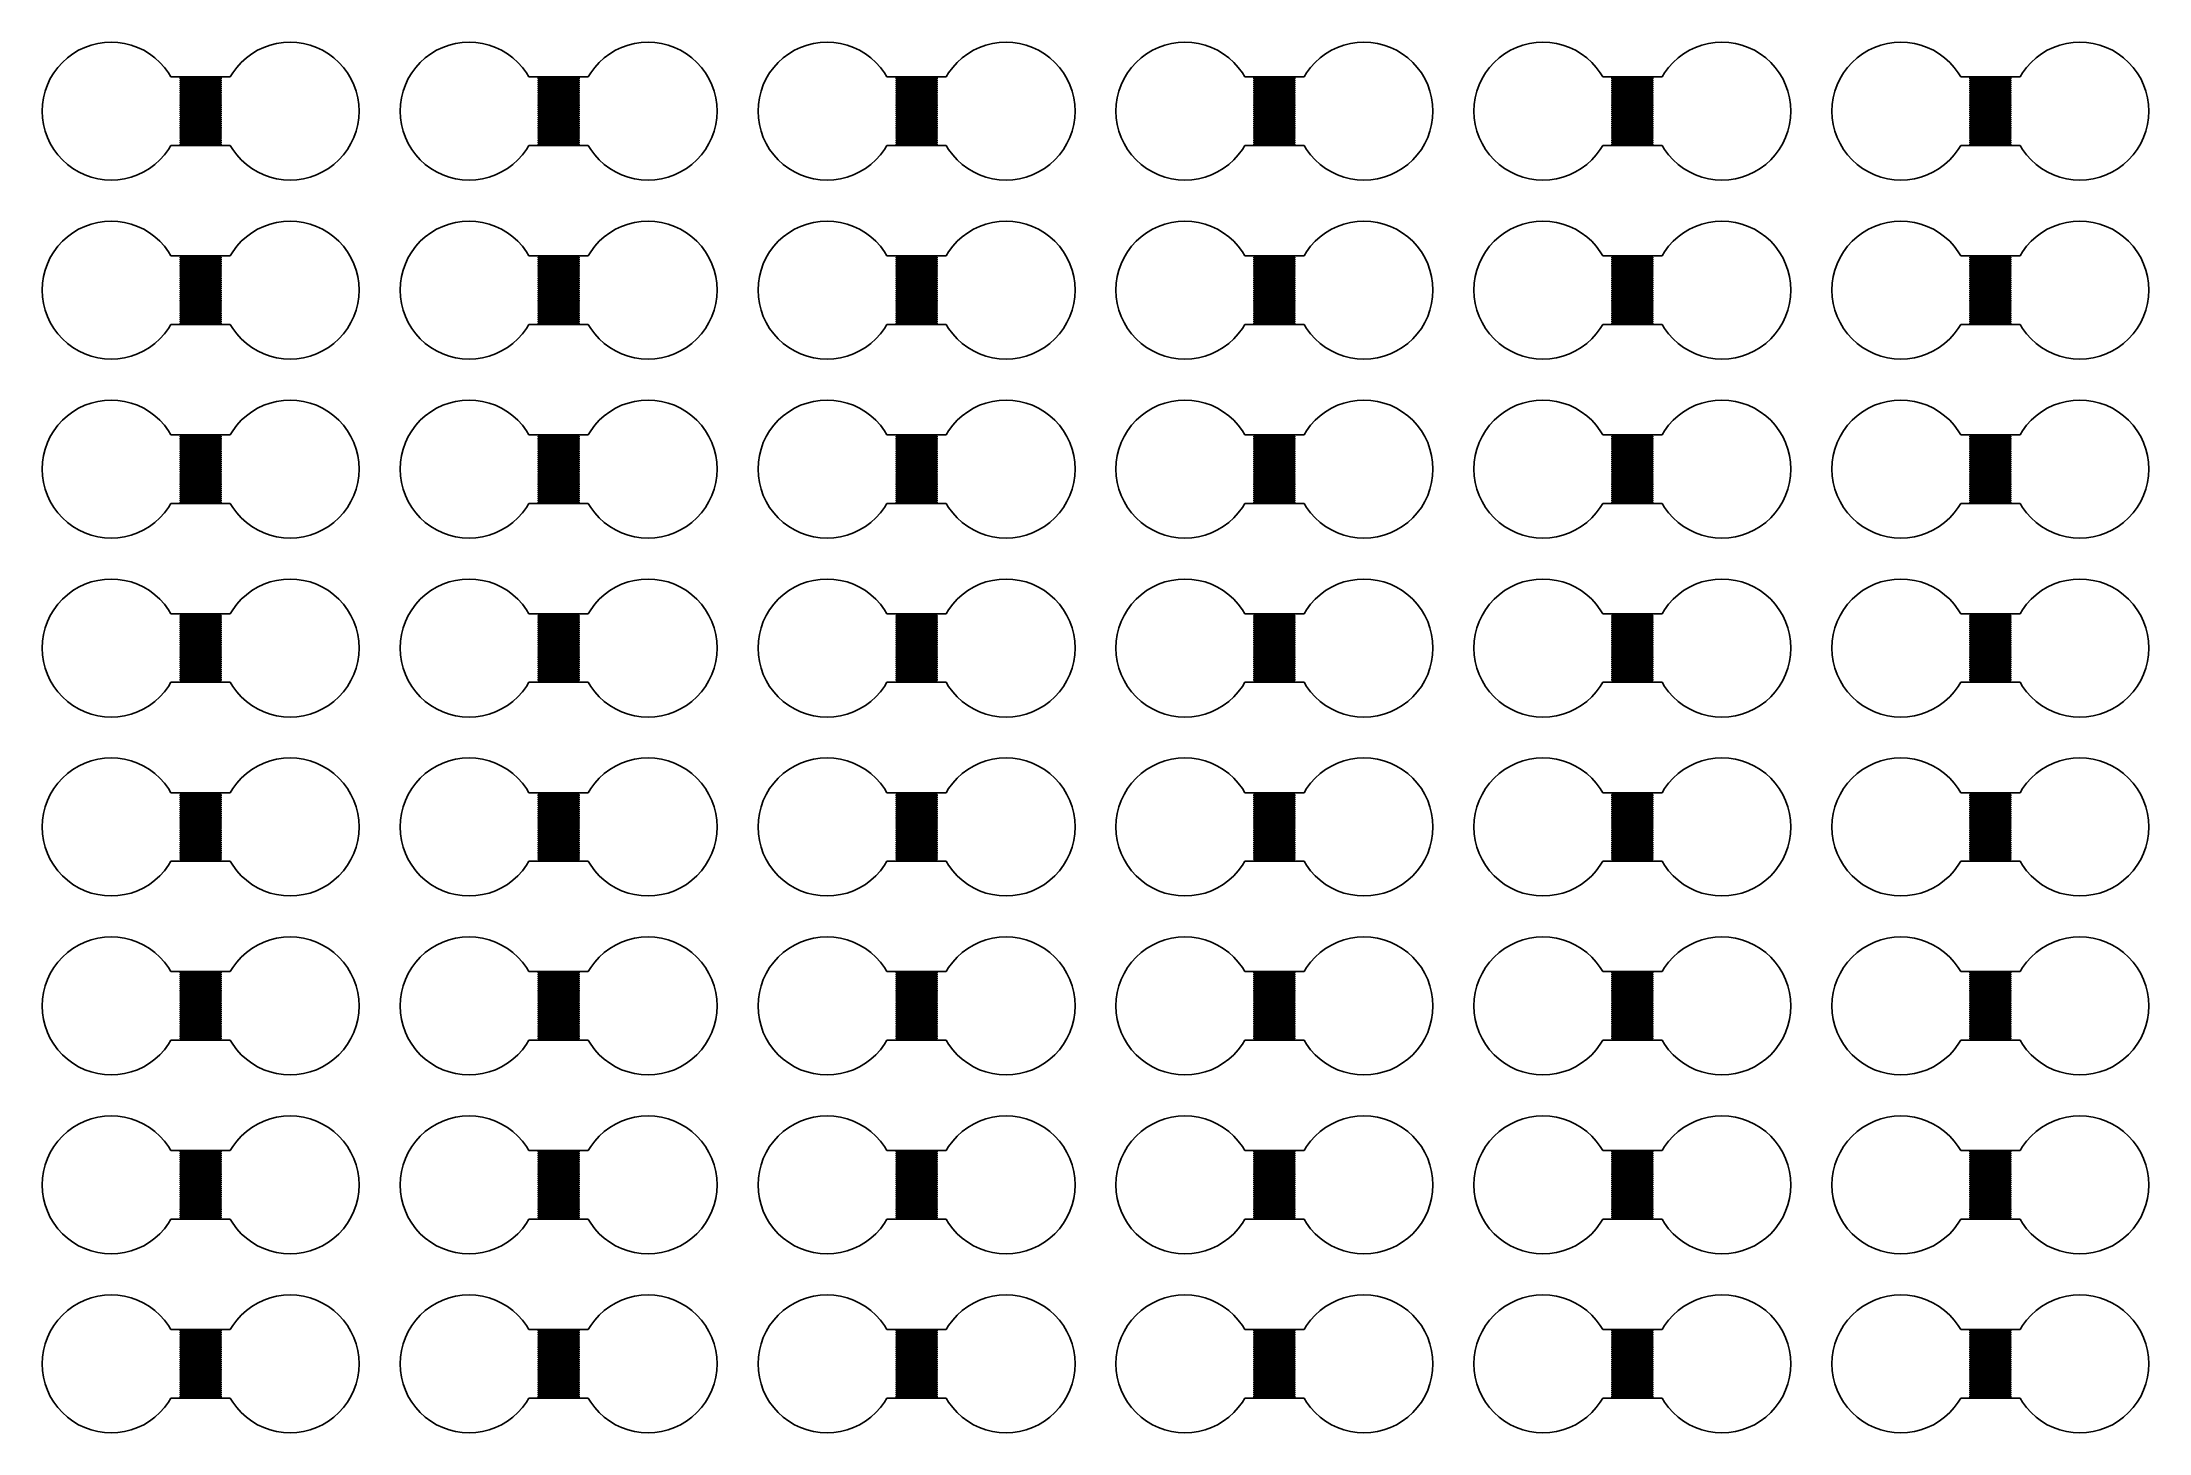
# Model space of a CAD drawing. Extents: x 0 to 105, y -4 to 66.
import ezdxf

# ---------------------------------------------------------------- set-up
doc = ezdxf.new("R2010")
doc.units = 0

msp = doc.modelspace()

# ---------------------------------------------------------------- linework, layer by layer
for p, q in [((1.67209, 65.7059), (1.36426, 65.5603)), ((1.99272, 65.8206), (1.67209, 65.7059)), ((2.32304, 65.9033), (1.99272, 65.8206)), ((2.65988, 65.9533), (2.32304, 65.9033)), ((3, 65.97), (2.65988, 65.9533)), ((3.34013, 65.9533), (3, 65.97)), ((3.67697, 65.9033), (3.34013, 65.9533)), ((4.00729, 65.8206), (3.67697, 65.9033)), ((4.32793, 65.7059), (4.00729, 65.8206)), ((4.63576, 65.5603), (4.32793, 65.7059)), ((10.6721, 65.7059), (10.3642, 65.5603)), ((10.9927, 65.8206), (10.6721, 65.7059)), ((11.323, 65.9033), (10.9927, 65.8206)), ((11.6599, 65.9533), (11.323, 65.9033)), ((12, 65.97), (11.6599, 65.9533)), ((12.3401, 65.9533), (12, 65.97)), ((12.677, 65.9033), (12.3401, 65.9533)), ((13.0073, 65.8206), (12.677, 65.9033)), ((13.3279, 65.7059), (13.0073, 65.8206)), ((13.6357, 65.5603), (13.3279, 65.7059)), ((19.6721, 65.7059), (19.3643, 65.5603)), ((19.9927, 65.8206), (19.6721, 65.7059)), ((20.323, 65.9033), (19.9927, 65.8206)), ((20.6599, 65.9533), (20.323, 65.9033)), ((21, 65.97), (20.6599, 65.9533)), ((21.3401, 65.9533), (21, 65.97)), ((21.677, 65.9033), (21.3401, 65.9533)), ((22.0073, 65.8206), (21.677, 65.9033)), ((22.3279, 65.7059), (22.0073, 65.8206)), ((22.6358, 65.5603), (22.3279, 65.7059)), ((28.6721, 65.7059), (28.3642, 65.5603)), ((28.9927, 65.8206), (28.6721, 65.7059)), ((29.323, 65.9033), (28.9927, 65.8206)), ((29.6599, 65.9533), (29.323, 65.9033)), ((30, 65.97), (29.6599, 65.9533)), ((30.3401, 65.9533), (30, 65.97)), ((30.677, 65.9033), (30.3401, 65.9533)), ((31.0073, 65.8206), (30.677, 65.9033)), ((31.3279, 65.7059), (31.0073, 65.8206)), ((31.6357, 65.5603), (31.3279, 65.7059)), ((37.6721, 65.7059), (37.3643, 65.5603)), ((37.9927, 65.8206), (37.6721, 65.7059)), ((38.323, 65.9033), (37.9927, 65.8206)), ((38.6599, 65.9533), (38.323, 65.9033)), ((39, 65.97), (38.6599, 65.9533)), ((39.3401, 65.9533), (39, 65.97)), ((39.677, 65.9033), (39.3401, 65.9533)), ((40.0073, 65.8206), (39.677, 65.9033)), ((40.3279, 65.7059), (40.0073, 65.8206)), ((40.6358, 65.5603), (40.3279, 65.7059)), ((46.6721, 65.7059), (46.3642, 65.5603)), ((46.9927, 65.8206), (46.6721, 65.7059)), ((47.323, 65.9033), (46.9927, 65.8206)), ((47.6599, 65.9533), (47.323, 65.9033)), ((48, 65.97), (47.6599, 65.9533)), ((48.3401, 65.9533), (48, 65.97)), ((48.677, 65.9033), (48.3401, 65.9533)), ((49.0073, 65.8206), (48.677, 65.9033)), ((49.3279, 65.7059), (49.0073, 65.8206)), ((49.6357, 65.5603), (49.3279, 65.7059)), ((55.6721, 65.7059), (55.3643, 65.5603)), ((55.9927, 65.8206), (55.6721, 65.7059)), ((56.323, 65.9033), (55.9927, 65.8206)), ((56.6599, 65.9533), (56.323, 65.9033)), ((57, 65.97), (56.6599, 65.9533)), ((57.3401, 65.9533), (57, 65.97)), ((57.677, 65.9033), (57.3401, 65.9533)), ((58.0073, 65.8206), (57.677, 65.9033)), ((58.3279, 65.7059), (58.0073, 65.8206)), ((58.6358, 65.5603), (58.3279, 65.7059)), ((64.6721, 65.7059), (64.3642, 65.5603)), ((64.9927, 65.8206), (64.6721, 65.7059)), ((65.323, 65.9033), (64.9927, 65.8206)), ((65.6599, 65.9533), (65.323, 65.9033)), ((66, 65.97), (65.6599, 65.9533)), ((66.3401, 65.9533), (66, 65.97)), ((66.677, 65.9033), (66.3401, 65.9533)), ((67.0073, 65.8206), (66.677, 65.9033)), ((67.3279, 65.7059), (67.0073, 65.8206)), ((67.6357, 65.5603), (67.3279, 65.7059)), ((73.6721, 65.7059), (73.3643, 65.5603)), ((73.9927, 65.8206), (73.6721, 65.7059)), ((74.323, 65.9033), (73.9927, 65.8206)), ((74.6599, 65.9533), (74.323, 65.9033)), ((75, 65.97), (74.6599, 65.9533)), ((75.3401, 65.9533), (75, 65.97)), ((75.677, 65.9033), (75.3401, 65.9533)), ((76.0073, 65.8206), (75.677, 65.9033)), ((76.3279, 65.7059), (76.0073, 65.8206)), ((76.6358, 65.5603), (76.3279, 65.7059)), ((82.6721, 65.7059), (82.3642, 65.5603)), ((82.9927, 65.8206), (82.6721, 65.7059)), ((83.323, 65.9033), (82.9927, 65.8206)), ((83.6599, 65.9533), (83.323, 65.9033)), ((84, 65.97), (83.6599, 65.9533)), ((84.3401, 65.9533), (84, 65.97)), ((84.677, 65.9033), (84.3401, 65.9533)), ((85.0073, 65.8206), (84.677, 65.9033)), ((85.3279, 65.7059), (85.0073, 65.8206)), ((85.6357, 65.5603), (85.3279, 65.7059)), ((91.6721, 65.7059), (91.3643, 65.5603)), ((91.9927, 65.8206), (91.6721, 65.7059)), ((92.323, 65.9033), (91.9927, 65.8206)), ((92.6599, 65.9533), (92.323, 65.9033)), ((93, 65.97), (92.6599, 65.9533)), ((93.3401, 65.9533), (93, 65.97)), ((93.677, 65.9033), (93.3401, 65.9533)), ((94.0073, 65.8206), (93.677, 65.9033)), ((94.3279, 65.7059), (94.0073, 65.8206)), ((94.6358, 65.5603), (94.3279, 65.7059)), ((100.672, 65.7059), (100.364, 65.5603)), ((100.993, 65.8206), (100.672, 65.7059)), ((101.323, 65.9033), (100.993, 65.8206)), ((101.66, 65.9533), (101.323, 65.9033)), ((102, 65.97), (101.66, 65.9533)), ((102.34, 65.9533), (102, 65.97)), ((102.677, 65.9033), (102.34, 65.9533)), ((103.007, 65.8206), (102.677, 65.9033)), ((103.328, 65.7059), (103.007, 65.8206)), ((103.636, 65.5603), (103.328, 65.7059)), ((0.317657, 64.7013), (0.114807, 64.4278)), ((0.546341, 64.9537), (0.317657, 64.7013)), ((0.79866, 65.1823), (0.546341, 64.9537)), ((1.07217, 65.3852), (0.79866, 65.1823)), ((1.36426, 65.5603), (1.07217, 65.3852)), ((4.92784, 65.3852), (4.63576, 65.5603)), ((5.20135, 65.1823), (4.92784, 65.3852)), ((5.45367, 64.9537), (5.20135, 65.1823)), ((5.68236, 64.7013), (5.45367, 64.9537)), ((5.88521, 64.4278), (5.68236, 64.7013)), ((9.31764, 64.7013), (9.11479, 64.4278)), ((9.54633, 64.9537), (9.31764, 64.7013)), ((9.79865, 65.1823), (9.54633, 64.9537)), ((10.0722, 65.3852), (9.79865, 65.1823)), ((10.3642, 65.5603), (10.0722, 65.3852)), ((13.9278, 65.3852), (13.6357, 65.5603)), ((14.2013, 65.1823), (13.9278, 65.3852)), ((14.4537, 64.9537), (14.2013, 65.1823)), ((14.6823, 64.7013), (14.4537, 64.9537)), ((14.8852, 64.4278), (14.6823, 64.7013)), ((18.3177, 64.7013), (18.1148, 64.4278)), ((18.5463, 64.9537), (18.3177, 64.7013)), ((18.7987, 65.1823), (18.5463, 64.9537)), ((19.0722, 65.3852), (18.7987, 65.1823)), ((19.3643, 65.5603), (19.0722, 65.3852)), ((22.9278, 65.3852), (22.6358, 65.5603)), ((23.2014, 65.1823), (22.9278, 65.3852)), ((23.4537, 64.9537), (23.2014, 65.1823)), ((23.6824, 64.7013), (23.4537, 64.9537)), ((23.8852, 64.4278), (23.6824, 64.7013)), ((27.3176, 64.7013), (27.1148, 64.4278)), ((27.5463, 64.9537), (27.3176, 64.7013)), ((27.7986, 65.1823), (27.5463, 64.9537)), ((28.0722, 65.3852), (27.7986, 65.1823)), ((28.3642, 65.5603), (28.0722, 65.3852)), ((31.9278, 65.3852), (31.6357, 65.5603)), ((32.2013, 65.1823), (31.9278, 65.3852)), ((32.4537, 64.9537), (32.2013, 65.1823)), ((32.6823, 64.7013), (32.4537, 64.9537)), ((32.8852, 64.4278), (32.6823, 64.7013)), ((36.3177, 64.7013), (36.1148, 64.4278)), ((36.5463, 64.9537), (36.3177, 64.7013)), ((36.7987, 65.1823), (36.5463, 64.9537)), ((37.0722, 65.3852), (36.7987, 65.1823)), ((37.3643, 65.5603), (37.0722, 65.3852)), ((40.9278, 65.3852), (40.6358, 65.5603)), ((41.2014, 65.1823), (40.9278, 65.3852)), ((41.4537, 64.9537), (41.2014, 65.1823)), ((41.6824, 64.7013), (41.4537, 64.9537)), ((41.8852, 64.4278), (41.6824, 64.7013)), ((45.3176, 64.7013), (45.1148, 64.4278)), ((45.5463, 64.9537), (45.3176, 64.7013)), ((45.7986, 65.1823), (45.5463, 64.9537)), ((46.0722, 65.3852), (45.7986, 65.1823)), ((46.3642, 65.5603), (46.0722, 65.3852)), ((49.9278, 65.3852), (49.6357, 65.5603)), ((50.2013, 65.1823), (49.9278, 65.3852)), ((50.4537, 64.9537), (50.2013, 65.1823)), ((50.6823, 64.7013), (50.4537, 64.9537)), ((50.8852, 64.4278), (50.6823, 64.7013)), ((54.3177, 64.7013), (54.1148, 64.4278)), ((54.5463, 64.9537), (54.3177, 64.7013)), ((54.7987, 65.1823), (54.5463, 64.9537)), ((55.0722, 65.3852), (54.7987, 65.1823)), ((55.3643, 65.5603), (55.0722, 65.3852)), ((58.9278, 65.3852), (58.6358, 65.5603)), ((59.2014, 65.1823), (58.9278, 65.3852)), ((59.4537, 64.9537), (59.2014, 65.1823)), ((59.6824, 64.7013), (59.4537, 64.9537)), ((59.8852, 64.4278), (59.6824, 64.7013)), ((63.3176, 64.7013), (63.1148, 64.4278)), ((63.5463, 64.9537), (63.3176, 64.7013)), ((63.7986, 65.1823), (63.5463, 64.9537)), ((64.0722, 65.3852), (63.7986, 65.1823)), ((64.3642, 65.5603), (64.0722, 65.3852)), ((67.9278, 65.3852), (67.6357, 65.5603)), ((68.2013, 65.1823), (67.9278, 65.3852)), ((68.4537, 64.9537), (68.2013, 65.1823)), ((68.6823, 64.7013), (68.4537, 64.9537)), ((68.8852, 64.4278), (68.6823, 64.7013)), ((72.3177, 64.7013), (72.1148, 64.4278)), ((72.5463, 64.9537), (72.3177, 64.7013)), ((72.7987, 65.1823), (72.5463, 64.9537)), ((73.0722, 65.3852), (72.7987, 65.1823)), ((73.3643, 65.5603), (73.0722, 65.3852)), ((76.9278, 65.3852), (76.6358, 65.5603)), ((77.2014, 65.1823), (76.9278, 65.3852)), ((77.4537, 64.9537), (77.2014, 65.1823)), ((77.6824, 64.7013), (77.4537, 64.9537)), ((77.8852, 64.4278), (77.6824, 64.7013)), ((81.3176, 64.7013), (81.1148, 64.4278)), ((81.5463, 64.9537), (81.3176, 64.7013)), ((81.7986, 65.1823), (81.5463, 64.9537)), ((82.0722, 65.3852), (81.7986, 65.1823)), ((82.3642, 65.5603), (82.0722, 65.3852)), ((85.9278, 65.3852), (85.6357, 65.5603)), ((86.2013, 65.1823), (85.9278, 65.3852)), ((86.4537, 64.9537), (86.2013, 65.1823)), ((86.6823, 64.7013), (86.4537, 64.9537)), ((86.8852, 64.4278), (86.6823, 64.7013)), ((90.3177, 64.7013), (90.1148, 64.4278)), ((90.5463, 64.9537), (90.3177, 64.7013)), ((90.7987, 65.1823), (90.5463, 64.9537)), ((91.0722, 65.3852), (90.7987, 65.1823)), ((91.3643, 65.5603), (91.0722, 65.3852)), ((94.9278, 65.3852), (94.6358, 65.5603)), ((95.2014, 65.1823), (94.9278, 65.3852)), ((95.4537, 64.9537), (95.2014, 65.1823)), ((95.6824, 64.7013), (95.4537, 64.9537)), ((95.8852, 64.4278), (95.6824, 64.7013)), ((99.3176, 64.7013), (99.1148, 64.4278)), ((99.5463, 64.9537), (99.3176, 64.7013)), ((99.7986, 65.1823), (99.5463, 64.9537)), ((100.072, 65.3852), (99.7986, 65.1823)), ((100.364, 65.5603), (100.072, 65.3852)), ((103.928, 65.3852), (103.636, 65.5603)), ((104.201, 65.1823), (103.928, 65.3852)), ((104.454, 64.9537), (104.201, 65.1823)), ((104.682, 64.7013), (104.454, 64.9537)), ((104.885, 64.4278), (104.682, 64.7013)), ((-0.205856, 63.8279), (-0.320572, 63.5073)), ((-0.060257, 64.1357), (-0.205856, 63.8279)), ((0.114807, 64.4278), (-0.060257, 64.1357)), ((6.00677, 64.225), (5.88521, 64.4278)), ((8.99323, 64.225), (6.00677, 64.225)), ((6.47, 64.205), (6.47, 64.215)), ((6.47, 64.215), (8.53, 64.215)), ((8.53, 64.205), (6.47, 64.205)), ((6.47, 64.185), (6.47, 64.195)), ((6.47, 64.195), (8.53, 64.195)), ((8.53, 64.185), (6.47, 64.185)), ((6.47, 64.165), (6.47, 64.175)), ((6.47, 64.175), (8.53, 64.175)), ((8.53, 64.165), (6.47, 64.165)), ((6.47, 64.145), (6.47, 64.155)), ((6.47, 64.155), (8.53, 64.155)), ((8.53, 64.145), (6.47, 64.145)), ((6.47, 64.125), (6.47, 64.135)), ((6.47, 64.135), (8.53, 64.135)), ((8.53, 64.125), (6.47, 64.125)), ((6.47, 64.105), (6.47, 64.115)), ((6.47, 64.115), (8.53, 64.115)), ((8.53, 64.105), (6.47, 64.105)), ((6.47, 64.085), (6.47, 64.095)), ((6.47, 64.095), (8.53, 64.095)), ((8.53, 64.085), (6.47, 64.085)), ((6.47, 64.065), (6.47, 64.075)), ((6.47, 64.075), (8.53, 64.075)), ((8.53, 64.065), (6.47, 64.065)), ((6.47, 64.045), (6.47, 64.055)), ((6.47, 64.055), (8.53, 64.055)), ((8.53, 64.045), (6.47, 64.045)), ((6.47, 64.025), (6.47, 64.035)), ((6.47, 64.035), (8.53, 64.035)), ((8.53, 64.025), (6.47, 64.025)), ((6.47, 64.005), (6.47, 64.015)), ((6.47, 64.015), (8.53, 64.015)), ((8.53, 64.005), (6.47, 64.005)), ((6.47, 63.985), (6.47, 63.995)), ((6.47, 63.995), (8.53, 63.995)), ((8.53, 63.985), (6.47, 63.985)), ((6.47, 63.965), (6.47, 63.975)), ((6.47, 63.975), (8.53, 63.975)), ((8.53, 63.965), (6.47, 63.965)), ((6.47, 63.945), (6.47, 63.955)), ((6.47, 63.955), (8.53, 63.955)), ((8.53, 63.945), (6.47, 63.945)), ((6.47, 63.925), (6.47, 63.935)), ((6.47, 63.935), (8.53, 63.935)), ((8.53, 63.925), (6.47, 63.925)), ((6.47, 63.905), (6.47, 63.915)), ((6.47, 63.915), (8.53, 63.915)), ((8.53, 63.905), (6.47, 63.905)), ((6.47, 63.885), (6.47, 63.895)), ((6.47, 63.895), (8.53, 63.895)), ((8.53, 63.885), (6.47, 63.885)), ((6.47, 63.865), (6.47, 63.875)), ((6.47, 63.875), (8.53, 63.875)), ((8.53, 63.865), (6.47, 63.865)), ((6.47, 63.845), (6.47, 63.855)), ((6.47, 63.855), (8.53, 63.855)), ((8.53, 63.845), (6.47, 63.845)), ((6.47, 63.825), (6.47, 63.835)), ((6.47, 63.835), (8.53, 63.835)), ((8.53, 63.825), (6.47, 63.825)), ((6.47, 63.805), (6.47, 63.815)), ((6.47, 63.815), (8.53, 63.815)), ((8.53, 63.805), (6.47, 63.805)), ((6.47, 63.785), (6.47, 63.795)), ((6.47, 63.795), (8.53, 63.795)), ((8.53, 63.785), (6.47, 63.785)), ((6.47, 63.765), (6.47, 63.775)), ((6.47, 63.775), (8.53, 63.775)), ((8.53, 63.765), (6.47, 63.765)), ((6.47, 63.745), (6.47, 63.755)), ((6.47, 63.755), (8.53, 63.755)), ((8.53, 63.745), (6.47, 63.745)), ((6.47, 63.725), (6.47, 63.735)), ((6.47, 63.735), (8.53, 63.735)), ((8.53, 63.725), (6.47, 63.725)), ((6.47, 63.705), (6.47, 63.715)), ((6.47, 63.715), (8.53, 63.715)), ((8.53, 63.705), (6.47, 63.705)), ((6.47, 63.685), (6.47, 63.695)), ((6.47, 63.695), (8.53, 63.695)), ((8.53, 63.685), (6.47, 63.685)), ((6.47, 63.665), (6.47, 63.675)), ((6.47, 63.675), (8.53, 63.675)), ((8.53, 63.665), (6.47, 63.665)), ((6.47, 63.645), (6.47, 63.655)), ((6.47, 63.655), (8.53, 63.655)), ((8.53, 63.645), (6.47, 63.645)), ((6.47, 63.625), (6.47, 63.635)), ((6.47, 63.635), (8.53, 63.635)), ((8.53, 63.625), (6.47, 63.625)), ((6.47, 63.605), (6.47, 63.615)), ((6.47, 63.615), (8.53, 63.615)), ((8.53, 63.605), (6.47, 63.605)), ((6.47, 63.585), (6.47, 63.595)), ((6.47, 63.595), (8.53, 63.595)), ((8.53, 63.585), (6.47, 63.585)), ((6.47, 63.565), (6.47, 63.575)), ((6.47, 63.575), (8.53, 63.575)), ((8.53, 63.565), (6.47, 63.565)), ((8.53, 64.215), (8.53, 64.205)), ((8.53, 64.195), (8.53, 64.185)), ((8.53, 64.175), (8.53, 64.165)), ((8.53, 64.155), (8.53, 64.145)), ((8.53, 64.135), (8.53, 64.125)), ((8.53, 64.115), (8.53, 64.105)), ((8.53, 64.095), (8.53, 64.085)), ((8.53, 64.075), (8.53, 64.065)), ((8.53, 64.055), (8.53, 64.045)), ((8.53, 64.035), (8.53, 64.025)), ((8.53, 64.015), (8.53, 64.005)), ((8.53, 63.995), (8.53, 63.985)), ((8.53, 63.975), (8.53, 63.965)), ((8.53, 63.955), (8.53, 63.945)), ((8.53, 63.935), (8.53, 63.925)), ((8.53, 63.915), (8.53, 63.905)), ((8.53, 63.895), (8.53, 63.885)), ((8.53, 63.875), (8.53, 63.865)), ((8.53, 63.855), (8.53, 63.845)), ((8.53, 63.835), (8.53, 63.825)), ((8.53, 63.815), (8.53, 63.805)), ((8.53, 63.795), (8.53, 63.785)), ((8.53, 63.775), (8.53, 63.765)), ((8.53, 63.755), (8.53, 63.745)), ((8.53, 63.735), (8.53, 63.725)), ((8.53, 63.715), (8.53, 63.705)), ((8.53, 63.695), (8.53, 63.685)), ((8.53, 63.675), (8.53, 63.665)), ((8.53, 63.655), (8.53, 63.645)), ((8.53, 63.635), (8.53, 63.625)), ((8.53, 63.615), (8.53, 63.605)), ((8.53, 63.595), (8.53, 63.585)), ((8.53, 63.575), (8.53, 63.565)), ((9.11479, 64.4278), (8.99323, 64.225)), ((15.0603, 64.1357), (14.8852, 64.4278)), ((15.2059, 63.8279), (15.0603, 64.1357)), ((15.3206, 63.5073), (15.2059, 63.8279)), ((17.7941, 63.8279), (17.6794, 63.5073)), ((17.9397, 64.1357), (17.7941, 63.8279)), ((18.1148, 64.4278), (17.9397, 64.1357)), ((24.0068, 64.225), (23.8852, 64.4278)), ((26.9932, 64.225), (24.0068, 64.225)), ((24.47, 64.205), (24.47, 64.215)), ((24.47, 64.215), (26.53, 64.215)), ((26.53, 64.205), (24.47, 64.205)), ((24.47, 64.185), (24.47, 64.195)), ((24.47, 64.195), (26.53, 64.195)), ((26.53, 64.185), (24.47, 64.185)), ((24.47, 64.165), (24.47, 64.175)), ((24.47, 64.175), (26.53, 64.175)), ((26.53, 64.165), (24.47, 64.165)), ((24.47, 64.145), (24.47, 64.155)), ((24.47, 64.155), (26.53, 64.155)), ((26.53, 64.145), (24.47, 64.145)), ((24.47, 64.125), (24.47, 64.135)), ((24.47, 64.135), (26.53, 64.135)), ((26.53, 64.125), (24.47, 64.125)), ((24.47, 64.105), (24.47, 64.115)), ((24.47, 64.115), (26.53, 64.115)), ((26.53, 64.105), (24.47, 64.105)), ((24.47, 64.085), (24.47, 64.095)), ((24.47, 64.095), (26.53, 64.095)), ((26.53, 64.085), (24.47, 64.085)), ((24.47, 64.065), (24.47, 64.075)), ((24.47, 64.075), (26.53, 64.075)), ((26.53, 64.065), (24.47, 64.065)), ((24.47, 64.045), (24.47, 64.055)), ((24.47, 64.055), (26.53, 64.055)), ((26.53, 64.045), (24.47, 64.045)), ((24.47, 64.025), (24.47, 64.035)), ((24.47, 64.035), (26.53, 64.035)), ((26.53, 64.025), (24.47, 64.025)), ((24.47, 64.005), (24.47, 64.015)), ((24.47, 64.015), (26.53, 64.015)), ((26.53, 64.005), (24.47, 64.005)), ((24.47, 63.985), (24.47, 63.995)), ((24.47, 63.995), (26.53, 63.995)), ((26.53, 63.985), (24.47, 63.985)), ((24.47, 63.965), (24.47, 63.975)), ((24.47, 63.975), (26.53, 63.975)), ((26.53, 63.965), (24.47, 63.965)), ((24.47, 63.945), (24.47, 63.955)), ((24.47, 63.955), (26.53, 63.955)), ((26.53, 63.945), (24.47, 63.945)), ((24.47, 63.925), (24.47, 63.935)), ((24.47, 63.935), (26.53, 63.935)), ((26.53, 63.925), (24.47, 63.925)), ((24.47, 63.905), (24.47, 63.915)), ((24.47, 63.915), (26.53, 63.915)), ((26.53, 63.905), (24.47, 63.905)), ((24.47, 63.885), (24.47, 63.895)), ((24.47, 63.895), (26.53, 63.895)), ((26.53, 63.885), (24.47, 63.885)), ((24.47, 63.865), (24.47, 63.875)), ((24.47, 63.875), (26.53, 63.875)), ((26.53, 63.865), (24.47, 63.865)), ((24.47, 63.845), (24.47, 63.855)), ((24.47, 63.855), (26.53, 63.855)), ((26.53, 63.845), (24.47, 63.845)), ((24.47, 63.825), (24.47, 63.835)), ((24.47, 63.835), (26.53, 63.835)), ((26.53, 63.825), (24.47, 63.825)), ((24.47, 63.805), (24.47, 63.815)), ((24.47, 63.815), (26.53, 63.815)), ((26.53, 63.805), (24.47, 63.805)), ((24.47, 63.785), (24.47, 63.795)), ((24.47, 63.795), (26.53, 63.795)), ((26.53, 63.785), (24.47, 63.785)), ((24.47, 63.765), (24.47, 63.775)), ((24.47, 63.775), (26.53, 63.775)), ((26.53, 63.765), (24.47, 63.765)), ((24.47, 63.745), (24.47, 63.755)), ((24.47, 63.755), (26.53, 63.755)), ((26.53, 63.745), (24.47, 63.745)), ((24.47, 63.725), (24.47, 63.735)), ((24.47, 63.735), (26.53, 63.735)), ((26.53, 63.725), (24.47, 63.725)), ((24.47, 63.705), (24.47, 63.715)), ((24.47, 63.715), (26.53, 63.715)), ((26.53, 63.705), (24.47, 63.705)), ((24.47, 63.685), (24.47, 63.695)), ((24.47, 63.695), (26.53, 63.695)), ((26.53, 63.685), (24.47, 63.685)), ((24.47, 63.665), (24.47, 63.675)), ((24.47, 63.675), (26.53, 63.675)), ((26.53, 63.665), (24.47, 63.665)), ((24.47, 63.645), (24.47, 63.655)), ((24.47, 63.655), (26.53, 63.655)), ((26.53, 63.645), (24.47, 63.645)), ((24.47, 63.625), (24.47, 63.635)), ((24.47, 63.635), (26.53, 63.635)), ((26.53, 63.625), (24.47, 63.625)), ((24.47, 63.605), (24.47, 63.615)), ((24.47, 63.615), (26.53, 63.615)), ((26.53, 63.605), (24.47, 63.605)), ((24.47, 63.585), (24.47, 63.595)), ((24.47, 63.595), (26.53, 63.595)), ((26.53, 63.585), (24.47, 63.585)), ((24.47, 63.565), (24.47, 63.575)), ((24.47, 63.575), (26.53, 63.575)), ((26.53, 63.565), (24.47, 63.565)), ((26.53, 64.215), (26.53, 64.205)), ((26.53, 64.195), (26.53, 64.185)), ((26.53, 64.175), (26.53, 64.165)), ((26.53, 64.155), (26.53, 64.145)), ((26.53, 64.135), (26.53, 64.125)), ((26.53, 64.115), (26.53, 64.105)), ((26.53, 64.095), (26.53, 64.085)), ((26.53, 64.075), (26.53, 64.065)), ((26.53, 64.055), (26.53, 64.045)), ((26.53, 64.035), (26.53, 64.025)), ((26.53, 64.015), (26.53, 64.005)), ((26.53, 63.995), (26.53, 63.985)), ((26.53, 63.975), (26.53, 63.965)), ((26.53, 63.955), (26.53, 63.945)), ((26.53, 63.935), (26.53, 63.925)), ((26.53, 63.915), (26.53, 63.905)), ((26.53, 63.895), (26.53, 63.885)), ((26.53, 63.875), (26.53, 63.865)), ((26.53, 63.855), (26.53, 63.845)), ((26.53, 63.835), (26.53, 63.825)), ((26.53, 63.815), (26.53, 63.805)), ((26.53, 63.795), (26.53, 63.785)), ((26.53, 63.775), (26.53, 63.765)), ((26.53, 63.755), (26.53, 63.745)), ((26.53, 63.735), (26.53, 63.725)), ((26.53, 63.715), (26.53, 63.705)), ((26.53, 63.695), (26.53, 63.685)), ((26.53, 63.675), (26.53, 63.665)), ((26.53, 63.655), (26.53, 63.645)), ((26.53, 63.635), (26.53, 63.625)), ((26.53, 63.615), (26.53, 63.605)), ((26.53, 63.595), (26.53, 63.585)), ((26.53, 63.575), (26.53, 63.565)), ((27.1148, 64.4278), (26.9932, 64.225)), ((33.0603, 64.1357), (32.8852, 64.4278)), ((33.2059, 63.8279), (33.0603, 64.1357)), ((33.3206, 63.5073), (33.2059, 63.8279)), ((35.7941, 63.8279), (35.6794, 63.5073)), ((35.9397, 64.1357), (35.7941, 63.8279)), ((36.1148, 64.4278), (35.9397, 64.1357)), ((42.0068, 64.225), (41.8852, 64.4278)), ((44.9932, 64.225), (42.0068, 64.225)), ((42.47, 64.205), (42.47, 64.215)), ((42.47, 64.215), (44.53, 64.215)), ((44.53, 64.205), (42.47, 64.205)), ((42.47, 64.185), (42.47, 64.195)), ((42.47, 64.195), (44.53, 64.195)), ((44.53, 64.185), (42.47, 64.185)), ((42.47, 64.165), (42.47, 64.175)), ((42.47, 64.175), (44.53, 64.175)), ((44.53, 64.165), (42.47, 64.165)), ((42.47, 64.145), (42.47, 64.155)), ((42.47, 64.155), (44.53, 64.155)), ((44.53, 64.145), (42.47, 64.145)), ((42.47, 64.125), (42.47, 64.135)), ((42.47, 64.135), (44.53, 64.135)), ((44.53, 64.125), (42.47, 64.125)), ((42.47, 64.105), (42.47, 64.115)), ((42.47, 64.115), (44.53, 64.115)), ((44.53, 64.105), (42.47, 64.105)), ((42.47, 64.085), (42.47, 64.095)), ((42.47, 64.095), (44.53, 64.095)), ((44.53, 64.085), (42.47, 64.085)), ((42.47, 64.065), (42.47, 64.075)), ((42.47, 64.075), (44.53, 64.075)), ((44.53, 64.065), (42.47, 64.065)), ((42.47, 64.045), (42.47, 64.055)), ((42.47, 64.055), (44.53, 64.055)), ((44.53, 64.045), (42.47, 64.045)), ((42.47, 64.025), (42.47, 64.035)), ((42.47, 64.035), (44.53, 64.035)), ((44.53, 64.025), (42.47, 64.025)), ((42.47, 64.005), (42.47, 64.015)), ((42.47, 64.015), (44.53, 64.015)), ((44.53, 64.005), (42.47, 64.005)), ((42.47, 63.985), (42.47, 63.995)), ((42.47, 63.995), (44.53, 63.995)), ((44.53, 63.985), (42.47, 63.985)), ((42.47, 63.965), (42.47, 63.975)), ((42.47, 63.975), (44.53, 63.975)), ((44.53, 63.965), (42.47, 63.965)), ((42.47, 63.945), (42.47, 63.955)), ((42.47, 63.955), (44.53, 63.955)), ((44.53, 63.945), (42.47, 63.945)), ((42.47, 63.925), (42.47, 63.935)), ((42.47, 63.935), (44.53, 63.935)), ((44.53, 63.925), (42.47, 63.925)), ((42.47, 63.905), (42.47, 63.915)), ((42.47, 63.915), (44.53, 63.915)), ((44.53, 63.905), (42.47, 63.905)), ((42.47, 63.885), (42.47, 63.895)), ((42.47, 63.895), (44.53, 63.895)), ((44.53, 63.885), (42.47, 63.885)), ((42.47, 63.865), (42.47, 63.875)), ((42.47, 63.875), (44.53, 63.875)), ((44.53, 63.865), (42.47, 63.865)), ((42.47, 63.845), (42.47, 63.855)), ((42.47, 63.855), (44.53, 63.855)), ((44.53, 63.845), (42.47, 63.845)), ((42.47, 63.825), (42.47, 63.835)), ((42.47, 63.835), (44.53, 63.835)), ((44.53, 63.825), (42.47, 63.825)), ((42.47, 63.805), (42.47, 63.815)), ((42.47, 63.815), (44.53, 63.815)), ((44.53, 63.805), (42.47, 63.805)), ((42.47, 63.785), (42.47, 63.795)), ((42.47, 63.795), (44.53, 63.795)), ((44.53, 63.785), (42.47, 63.785)), ((42.47, 63.765), (42.47, 63.775)), ((42.47, 63.775), (44.53, 63.775)), ((44.53, 63.765), (42.47, 63.765)), ((42.47, 63.745), (42.47, 63.755)), ((42.47, 63.755), (44.53, 63.755)), ((44.53, 63.745), (42.47, 63.745)), ((42.47, 63.725), (42.47, 63.735)), ((42.47, 63.735), (44.53, 63.735)), ((44.53, 63.725), (42.47, 63.725)), ((42.47, 63.705), (42.47, 63.715)), ((42.47, 63.715), (44.53, 63.715)), ((44.53, 63.705), (42.47, 63.705)), ((42.47, 63.685), (42.47, 63.695)), ((42.47, 63.695), (44.53, 63.695)), ((44.53, 63.685), (42.47, 63.685)), ((42.47, 63.665), (42.47, 63.675)), ((42.47, 63.675), (44.53, 63.675)), ((44.53, 63.665), (42.47, 63.665)), ((42.47, 63.645), (42.47, 63.655)), ((42.47, 63.655), (44.53, 63.655)), ((44.53, 63.645), (42.47, 63.645)), ((42.47, 63.625), (42.47, 63.635)), ((42.47, 63.635), (44.53, 63.635)), ((44.53, 63.625), (42.47, 63.625)), ((42.47, 63.605), (42.47, 63.615)), ((42.47, 63.615), (44.53, 63.615)), ((44.53, 63.605), (42.47, 63.605)), ((42.47, 63.585), (42.47, 63.595)), ((42.47, 63.595), (44.53, 63.595)), ((44.53, 63.585), (42.47, 63.585)), ((42.47, 63.565), (42.47, 63.575)), ((42.47, 63.575), (44.53, 63.575)), ((44.53, 63.565), (42.47, 63.565)), ((44.53, 64.215), (44.53, 64.205)), ((44.53, 64.195), (44.53, 64.185)), ((44.53, 64.175), (44.53, 64.165)), ((44.53, 64.155), (44.53, 64.145)), ((44.53, 64.135), (44.53, 64.125)), ((44.53, 64.115), (44.53, 64.105)), ((44.53, 64.095), (44.53, 64.085)), ((44.53, 64.075), (44.53, 64.065)), ((44.53, 64.055), (44.53, 64.045)), ((44.53, 64.035), (44.53, 64.025)), ((44.53, 64.015), (44.53, 64.005)), ((44.53, 63.995), (44.53, 63.985)), ((44.53, 63.975), (44.53, 63.965)), ((44.53, 63.955), (44.53, 63.945)), ((44.53, 63.935), (44.53, 63.925)), ((44.53, 63.915), (44.53, 63.905)), ((44.53, 63.895), (44.53, 63.885)), ((44.53, 63.875), (44.53, 63.865)), ((44.53, 63.855), (44.53, 63.845)), ((44.53, 63.835), (44.53, 63.825)), ((44.53, 63.815), (44.53, 63.805)), ((44.53, 63.795), (44.53, 63.785)), ((44.53, 63.775), (44.53, 63.765)), ((44.53, 63.755), (44.53, 63.745)), ((44.53, 63.735), (44.53, 63.725)), ((44.53, 63.715), (44.53, 63.705)), ((44.53, 63.695), (44.53, 63.685)), ((44.53, 63.675), (44.53, 63.665)), ((44.53, 63.655), (44.53, 63.645)), ((44.53, 63.635), (44.53, 63.625)), ((44.53, 63.615), (44.53, 63.605)), ((44.53, 63.595), (44.53, 63.585)), ((44.53, 63.575), (44.53, 63.565)), ((45.1148, 64.4278), (44.9932, 64.225)), ((51.0603, 64.1357), (50.8852, 64.4278)), ((51.2059, 63.8279), (51.0603, 64.1357)), ((51.3206, 63.5073), (51.2059, 63.8279)), ((53.7941, 63.8279), (53.6794, 63.5073)), ((53.9397, 64.1357), (53.7941, 63.8279)), ((54.1148, 64.4278), (53.9397, 64.1357)), ((60.0068, 64.225), (59.8852, 64.4278)), ((62.9932, 64.225), (60.0068, 64.225)), ((60.47, 64.205), (60.47, 64.215)), ((60.47, 64.215), (62.53, 64.215)), ((62.53, 64.205), (60.47, 64.205)), ((60.47, 64.185), (60.47, 64.195)), ((60.47, 64.195), (62.53, 64.195)), ((62.53, 64.185), (60.47, 64.185)), ((60.47, 64.165), (60.47, 64.175)), ((60.47, 64.175), (62.53, 64.175)), ((62.53, 64.165), (60.47, 64.165)), ((60.47, 64.145), (60.47, 64.155)), ((60.47, 64.155), (62.53, 64.155)), ((62.53, 64.145), (60.47, 64.145)), ((60.47, 64.125), (60.47, 64.135)), ((60.47, 64.135), (62.53, 64.135)), ((62.53, 64.125), (60.47, 64.125)), ((60.47, 64.105), (60.47, 64.115)), ((60.47, 64.115), (62.53, 64.115)), ((62.53, 64.105), (60.47, 64.105)), ((60.47, 64.085), (60.47, 64.095)), ((60.47, 64.095), (62.53, 64.095)), ((62.53, 64.085), (60.47, 64.085)), ((60.47, 64.065), (60.47, 64.075)), ((60.47, 64.075), (62.53, 64.075)), ((62.53, 64.065), (60.47, 64.065)), ((60.47, 64.045), (60.47, 64.055)), ((60.47, 64.055), (62.53, 64.055)), ((62.53, 64.045), (60.47, 64.045)), ((60.47, 64.025), (60.47, 64.035)), ((60.47, 64.035), (62.53, 64.035)), ((62.53, 64.025), (60.47, 64.025)), ((60.47, 64.005), (60.47, 64.015)), ((60.47, 64.015), (62.53, 64.015)), ((62.53, 64.005), (60.47, 64.005)), ((60.47, 63.985), (60.47, 63.995)), ((60.47, 63.995), (62.53, 63.995)), ((62.53, 63.985), (60.47, 63.985)), ((60.47, 63.965), (60.47, 63.975)), ((60.47, 63.975), (62.53, 63.975)), ((62.53, 63.965), (60.47, 63.965)), ((60.47, 63.945), (60.47, 63.955)), ((60.47, 63.955), (62.53, 63.955)), ((62.53, 63.945), (60.47, 63.945)), ((60.47, 63.925), (60.47, 63.935)), ((60.47, 63.935), (62.53, 63.935)), ((62.53, 63.925), (60.47, 63.925)), ((60.47, 63.905), (60.47, 63.915)), ((60.47, 63.915), (62.53, 63.915)), ((62.53, 63.905), (60.47, 63.905)), ((60.47, 63.885), (60.47, 63.895)), ((60.47, 63.895), (62.53, 63.895)), ((62.53, 63.885), (60.47, 63.885)), ((60.47, 63.865), (60.47, 63.875)), ((60.47, 63.875), (62.53, 63.875)), ((62.53, 63.865), (60.47, 63.865)), ((60.47, 63.845), (60.47, 63.855)), ((60.47, 63.855), (62.53, 63.855)), ((62.53, 63.845), (60.47, 63.845)), ((60.47, 63.825), (60.47, 63.835)), ((60.47, 63.835), (62.53, 63.835)), ((62.53, 63.825), (60.47, 63.825)), ((60.47, 63.805), (60.47, 63.815)), ((60.47, 63.815), (62.53, 63.815)), ((62.53, 63.805), (60.47, 63.805)), ((60.47, 63.785), (60.47, 63.795)), ((60.47, 63.795), (62.53, 63.795)), ((62.53, 63.785), (60.47, 63.785)), ((60.47, 63.765), (60.47, 63.775)), ((60.47, 63.775), (62.53, 63.775)), ((62.53, 63.765), (60.47, 63.765)), ((60.47, 63.745), (60.47, 63.755)), ((60.47, 63.755), (62.53, 63.755)), ((62.53, 63.745), (60.47, 63.745)), ((60.47, 63.725), (60.47, 63.735)), ((60.47, 63.735), (62.53, 63.735)), ((62.53, 63.725), (60.47, 63.725)), ((60.47, 63.705), (60.47, 63.715)), ((60.47, 63.715), (62.53, 63.715)), ((62.53, 63.705), (60.47, 63.705)), ((60.47, 63.685), (60.47, 63.695)), ((60.47, 63.695), (62.53, 63.695)), ((62.53, 63.685), (60.47, 63.685)), ((60.47, 63.665), (60.47, 63.675)), ((60.47, 63.675), (62.53, 63.675)), ((62.53, 63.665), (60.47, 63.665)), ((60.47, 63.645), (60.47, 63.655)), ((60.47, 63.655), (62.53, 63.655)), ((62.53, 63.645), (60.47, 63.645)), ((60.47, 63.625), (60.47, 63.635)), ((60.47, 63.635), (62.53, 63.635)), ((62.53, 63.625), (60.47, 63.625)), ((60.47, 63.605), (60.47, 63.615)), ((60.47, 63.615), (62.53, 63.615)), ((62.53, 63.605), (60.47, 63.605)), ((60.47, 63.585), (60.47, 63.595)), ((60.47, 63.595), (62.53, 63.595)), ((62.53, 63.585), (60.47, 63.585)), ((60.47, 63.565), (60.47, 63.575)), ((60.47, 63.575), (62.53, 63.575)), ((62.53, 63.565), (60.47, 63.565)), ((62.53, 64.215), (62.53, 64.205)), ((62.53, 64.195), (62.53, 64.185)), ((62.53, 64.175), (62.53, 64.165)), ((62.53, 64.155), (62.53, 64.145)), ((62.53, 64.135), (62.53, 64.125)), ((62.53, 64.115), (62.53, 64.105)), ((62.53, 64.095), (62.53, 64.085)), ((62.53, 64.075), (62.53, 64.065)), ((62.53, 64.055), (62.53, 64.045)), ((62.53, 64.035), (62.53, 64.025)), ((62.53, 64.015), (62.53, 64.005)), ((62.53, 63.995), (62.53, 63.985)), ((62.53, 63.975), (62.53, 63.965)), ((62.53, 63.955), (62.53, 63.945)), ((62.53, 63.935), (62.53, 63.925)), ((62.53, 63.915), (62.53, 63.905)), ((62.53, 63.895), (62.53, 63.885)), ((62.53, 63.875), (62.53, 63.865)), ((62.53, 63.855), (62.53, 63.845)), ((62.53, 63.835), (62.53, 63.825)), ((62.53, 63.815), (62.53, 63.805)), ((62.53, 63.795), (62.53, 63.785)), ((62.53, 63.775), (62.53, 63.765)), ((62.53, 63.755), (62.53, 63.745)), ((62.53, 63.735), (62.53, 63.725)), ((62.53, 63.715), (62.53, 63.705)), ((62.53, 63.695), (62.53, 63.685)), ((62.53, 63.675), (62.53, 63.665)), ((62.53, 63.655), (62.53, 63.645)), ((62.53, 63.635), (62.53, 63.625)), ((62.53, 63.615), (62.53, 63.605)), ((62.53, 63.595), (62.53, 63.585)), ((62.53, 63.575), (62.53, 63.565)), ((63.1148, 64.4278), (62.9932, 64.225)), ((69.0603, 64.1357), (68.8852, 64.4278)), ((69.2059, 63.8279), (69.0603, 64.1357)), ((69.3206, 63.5073), (69.2059, 63.8279)), ((71.7941, 63.8279), (71.6794, 63.5073)), ((71.9397, 64.1357), (71.7941, 63.8279)), ((72.1148, 64.4278), (71.9397, 64.1357)), ((78.0068, 64.225), (77.8852, 64.4278)), ((80.9932, 64.225), (78.0068, 64.225)), ((78.47, 64.205), (78.47, 64.215)), ((78.47, 64.215), (80.53, 64.215)), ((80.53, 64.205), (78.47, 64.205)), ((78.47, 64.185), (78.47, 64.195)), ((78.47, 64.195), (80.53, 64.195)), ((80.53, 64.185), (78.47, 64.185)), ((78.47, 64.165), (78.47, 64.175)), ((78.47, 64.175), (80.53, 64.175)), ((80.53, 64.165), (78.47, 64.165)), ((78.47, 64.145), (78.47, 64.155)), ((78.47, 64.155), (80.53, 64.155)), ((80.53, 64.145), (78.47, 64.145)), ((78.47, 64.125), (78.47, 64.135)), ((78.47, 64.135), (80.53, 64.135)), ((80.53, 64.125), (78.47, 64.125)), ((78.47, 64.105), (78.47, 64.115)), ((78.47, 64.115), (80.53, 64.115)), ((80.53, 64.105), (78.47, 64.105)), ((78.47, 64.085), (78.47, 64.095)), ((78.47, 64.095), (80.53, 64.095)), ((80.53, 64.085), (78.47, 64.085)), ((78.47, 64.065), (78.47, 64.075)), ((78.47, 64.075), (80.53, 64.075)), ((80.53, 64.065), (78.47, 64.065)), ((78.47, 64.045), (78.47, 64.055)), ((78.47, 64.055), (80.53, 64.055)), ((80.53, 64.045), (78.47, 64.045)), ((78.47, 64.025), (78.47, 64.035)), ((78.47, 64.035), (80.53, 64.035)), ((80.53, 64.025), (78.47, 64.025)), ((78.47, 64.005), (78.47, 64.015)), ((78.47, 64.015), (80.53, 64.015)), ((80.53, 64.005), (78.47, 64.005)), ((78.47, 63.985), (78.47, 63.995)), ((78.47, 63.995), (80.53, 63.995)), ((80.53, 63.985), (78.47, 63.985)), ((78.47, 63.965), (78.47, 63.975)), ((78.47, 63.975), (80.53, 63.975)), ((80.53, 63.965), (78.47, 63.965)), ((78.47, 63.945), (78.47, 63.955)), ((78.47, 63.955), (80.53, 63.955)), ((80.53, 63.945), (78.47, 63.945)), ((78.47, 63.925), (78.47, 63.935)), ((78.47, 63.935), (80.53, 63.935)), ((80.53, 63.925), (78.47, 63.925)), ((78.47, 63.905), (78.47, 63.915)), ((78.47, 63.915), (80.53, 63.915)), ((80.53, 63.905), (78.47, 63.905)), ((78.47, 63.885), (78.47, 63.895)), ((78.47, 63.895), (80.53, 63.895)), ((80.53, 63.885), (78.47, 63.885)), ((78.47, 63.865), (78.47, 63.875)), ((78.47, 63.875), (80.53, 63.875)), ((80.53, 63.865), (78.47, 63.865)), ((78.47, 63.845), (78.47, 63.855)), ((78.47, 63.855), (80.53, 63.855)), ((80.53, 63.845), (78.47, 63.845)), ((78.47, 63.825), (78.47, 63.835)), ((78.47, 63.835), (80.53, 63.835)), ((80.53, 63.825), (78.47, 63.825)), ((78.47, 63.805), (78.47, 63.815)), ((78.47, 63.815), (80.53, 63.815)), ((80.53, 63.805), (78.47, 63.805)), ((78.47, 63.785), (78.47, 63.795)), ((78.47, 63.795), (80.53, 63.795)), ((80.53, 63.785), (78.47, 63.785)), ((78.47, 63.765), (78.47, 63.775)), ((78.47, 63.775), (80.53, 63.775)), ((80.53, 63.765), (78.47, 63.765)), ((78.47, 63.745), (78.47, 63.755)), ((78.47, 63.755), (80.53, 63.755)), ((80.53, 63.745), (78.47, 63.745)), ((78.47, 63.725), (78.47, 63.735)), ((78.47, 63.735), (80.53, 63.735)), ((80.53, 63.725), (78.47, 63.725)), ((78.47, 63.705), (78.47, 63.715)), ((78.47, 63.715), (80.53, 63.715)), ((80.53, 63.705), (78.47, 63.705)), ((78.47, 63.685), (78.47, 63.695)), ((78.47, 63.695), (80.53, 63.695)), ((80.53, 63.685), (78.47, 63.685)), ((78.47, 63.665), (78.47, 63.675)), ((78.47, 63.675), (80.53, 63.675)), ((80.53, 63.665), (78.47, 63.665)), ((78.47, 63.645), (78.47, 63.655)), ((78.47, 63.655), (80.53, 63.655)), ((80.53, 63.645), (78.47, 63.645)), ((78.47, 63.625), (78.47, 63.635)), ((78.47, 63.635), (80.53, 63.635)), ((80.53, 63.625), (78.47, 63.625)), ((78.47, 63.605), (78.47, 63.615)), ((78.47, 63.615), (80.53, 63.615)), ((80.53, 63.605), (78.47, 63.605)), ((78.47, 63.585), (78.47, 63.595)), ((78.47, 63.595), (80.53, 63.595)), ((80.53, 63.585), (78.47, 63.585)), ((78.47, 63.565), (78.47, 63.575)), ((78.47, 63.575), (80.53, 63.575)), ((80.53, 63.565), (78.47, 63.565)), ((80.53, 64.215), (80.53, 64.205)), ((80.53, 64.195), (80.53, 64.185)), ((80.53, 64.175), (80.53, 64.165)), ((80.53, 64.155), (80.53, 64.145)), ((80.53, 64.135), (80.53, 64.125)), ((80.53, 64.115), (80.53, 64.105)), ((80.53, 64.095), (80.53, 64.085)), ((80.53, 64.075), (80.53, 64.065)), ((80.53, 64.055), (80.53, 64.045)), ((80.53, 64.035), (80.53, 64.025)), ((80.53, 64.015), (80.53, 64.005)), ((80.53, 63.995), (80.53, 63.985)), ((80.53, 63.975), (80.53, 63.965)), ((80.53, 63.955), (80.53, 63.945)), ((80.53, 63.935), (80.53, 63.925)), ((80.53, 63.915), (80.53, 63.905)), ((80.53, 63.895), (80.53, 63.885)), ((80.53, 63.875), (80.53, 63.865)), ((80.53, 63.855), (80.53, 63.845)), ((80.53, 63.835), (80.53, 63.825)), ((80.53, 63.815), (80.53, 63.805)), ((80.53, 63.795), (80.53, 63.785)), ((80.53, 63.775), (80.53, 63.765)), ((80.53, 63.755), (80.53, 63.745)), ((80.53, 63.735), (80.53, 63.725)), ((80.53, 63.715), (80.53, 63.705)), ((80.53, 63.695), (80.53, 63.685)), ((80.53, 63.675), (80.53, 63.665)), ((80.53, 63.655), (80.53, 63.645)), ((80.53, 63.635), (80.53, 63.625)), ((80.53, 63.615), (80.53, 63.605)), ((80.53, 63.595), (80.53, 63.585)), ((80.53, 63.575), (80.53, 63.565)), ((81.1148, 64.4278), (80.9932, 64.225)), ((87.0603, 64.1357), (86.8852, 64.4278)), ((87.2059, 63.8279), (87.0603, 64.1357)), ((87.3206, 63.5073), (87.2059, 63.8279)), ((89.7941, 63.8279), (89.6794, 63.5073)), ((89.9397, 64.1357), (89.7941, 63.8279)), ((90.1148, 64.4278), (89.9397, 64.1357)), ((96.0068, 64.225), (95.8852, 64.4278)), ((98.9932, 64.225), (96.0068, 64.225)), ((96.47, 64.205), (96.47, 64.215)), ((96.47, 64.215), (98.53, 64.215)), ((98.53, 64.205), (96.47, 64.205)), ((96.47, 64.185), (96.47, 64.195)), ((96.47, 64.195), (98.53, 64.195)), ((98.53, 64.185), (96.47, 64.185)), ((96.47, 64.165), (96.47, 64.175)), ((96.47, 64.175), (98.53, 64.175)), ((98.53, 64.165), (96.47, 64.165)), ((96.47, 64.145), (96.47, 64.155)), ((96.47, 64.155), (98.53, 64.155)), ((98.53, 64.145), (96.47, 64.145)), ((96.47, 64.125), (96.47, 64.135)), ((96.47, 64.135), (98.53, 64.135)), ((98.53, 64.125), (96.47, 64.125)), ((96.47, 64.105), (96.47, 64.115)), ((96.47, 64.115), (98.53, 64.115)), ((98.53, 64.105), (96.47, 64.105)), ((96.47, 64.085), (96.47, 64.095)), ((96.47, 64.095), (98.53, 64.095)), ((98.53, 64.085), (96.47, 64.085)), ((96.47, 64.065), (96.47, 64.075)), ((96.47, 64.075), (98.53, 64.075)), ((98.53, 64.065), (96.47, 64.065)), ((96.47, 64.045), (96.47, 64.055)), ((96.47, 64.055), (98.53, 64.055)), ((98.53, 64.045), (96.47, 64.045)), ((96.47, 64.025), (96.47, 64.035)), ((96.47, 64.035), (98.53, 64.035)), ((98.53, 64.025), (96.47, 64.025)), ((96.47, 64.005), (96.47, 64.015)), ((96.47, 64.015), (98.53, 64.015)), ((98.53, 64.005), (96.47, 64.005)), ((96.47, 63.985), (96.47, 63.995)), ((96.47, 63.995), (98.53, 63.995)), ((98.53, 63.985), (96.47, 63.985)), ((96.47, 63.965), (96.47, 63.975)), ((96.47, 63.975), (98.53, 63.975)), ((98.53, 63.965), (96.47, 63.965)), ((96.47, 63.945), (96.47, 63.955)), ((96.47, 63.955), (98.53, 63.955)), ((98.53, 63.945), (96.47, 63.945)), ((96.47, 63.925), (96.47, 63.935)), ((96.47, 63.935), (98.53, 63.935)), ((98.53, 63.925), (96.47, 63.925)), ((96.47, 63.905), (96.47, 63.915)), ((96.47, 63.915), (98.53, 63.915)), ((98.53, 63.905), (96.47, 63.905)), ((96.47, 63.885), (96.47, 63.895)), ((96.47, 63.895), (98.53, 63.895)), ((98.53, 63.885), (96.47, 63.885)), ((96.47, 63.865), (96.47, 63.875)), ((96.47, 63.875), (98.53, 63.875)), ((98.53, 63.865), (96.47, 63.865)), ((96.47, 63.845), (96.47, 63.855)), ((96.47, 63.855), (98.53, 63.855)), ((98.53, 63.845), (96.47, 63.845)), ((96.47, 63.825), (96.47, 63.835)), ((96.47, 63.835), (98.53, 63.835)), ((98.53, 63.825), (96.47, 63.825)), ((96.47, 63.805), (96.47, 63.815)), ((96.47, 63.815), (98.53, 63.815)), ((98.53, 63.805), (96.47, 63.805)), ((96.47, 63.785), (96.47, 63.795)), ((96.47, 63.795), (98.53, 63.795)), ((98.53, 63.785), (96.47, 63.785)), ((96.47, 63.765), (96.47, 63.775)), ((96.47, 63.775), (98.53, 63.775)), ((98.53, 63.765), (96.47, 63.765)), ((96.47, 63.745), (96.47, 63.755)), ((96.47, 63.755), (98.53, 63.755)), ((98.53, 63.745), (96.47, 63.745)), ((96.47, 63.725), (96.47, 63.735)), ((96.47, 63.735), (98.53, 63.735)), ((98.53, 63.725), (96.47, 63.725)), ((96.47, 63.705), (96.47, 63.715)), ((96.47, 63.715), (98.53, 63.715)), ((98.53, 63.705), (96.47, 63.705)), ((96.47, 63.685), (96.47, 63.695)), ((96.47, 63.695), (98.53, 63.695)), ((98.53, 63.685), (96.47, 63.685)), ((96.47, 63.665), (96.47, 63.675)), ((96.47, 63.675), (98.53, 63.675)), ((98.53, 63.665), (96.47, 63.665)), ((96.47, 63.645), (96.47, 63.655)), ((96.47, 63.655), (98.53, 63.655)), ((98.53, 63.645), (96.47, 63.645)), ((96.47, 63.625), (96.47, 63.635)), ((96.47, 63.635), (98.53, 63.635)), ((98.53, 63.625), (96.47, 63.625)), ((96.47, 63.605), (96.47, 63.615)), ((96.47, 63.615), (98.53, 63.615)), ((98.53, 63.605), (96.47, 63.605)), ((96.47, 63.585), (96.47, 63.595)), ((96.47, 63.595), (98.53, 63.595)), ((98.53, 63.585), (96.47, 63.585)), ((96.47, 63.565), (96.47, 63.575)), ((96.47, 63.575), (98.53, 63.575)), ((98.53, 63.565), (96.47, 63.565)), ((98.53, 64.215), (98.53, 64.205)), ((98.53, 64.195), (98.53, 64.185)), ((98.53, 64.175), (98.53, 64.165)), ((98.53, 64.155), (98.53, 64.145)), ((98.53, 64.135), (98.53, 64.125)), ((98.53, 64.115), (98.53, 64.105)), ((98.53, 64.095), (98.53, 64.085)), ((98.53, 64.075), (98.53, 64.065)), ((98.53, 64.055), (98.53, 64.045)), ((98.53, 64.035), (98.53, 64.025)), ((98.53, 64.015), (98.53, 64.005)), ((98.53, 63.995), (98.53, 63.985)), ((98.53, 63.975), (98.53, 63.965)), ((98.53, 63.955), (98.53, 63.945)), ((98.53, 63.935), (98.53, 63.925)), ((98.53, 63.915), (98.53, 63.905)), ((98.53, 63.895), (98.53, 63.885)), ((98.53, 63.875), (98.53, 63.865)), ((98.53, 63.855), (98.53, 63.845)), ((98.53, 63.835), (98.53, 63.825)), ((98.53, 63.815), (98.53, 63.805)), ((98.53, 63.795), (98.53, 63.785)), ((98.53, 63.775), (98.53, 63.765)), ((98.53, 63.755), (98.53, 63.745)), ((98.53, 63.735), (98.53, 63.725)), ((98.53, 63.715), (98.53, 63.705)), ((98.53, 63.695), (98.53, 63.685)), ((98.53, 63.675), (98.53, 63.665)), ((98.53, 63.655), (98.53, 63.645)), ((98.53, 63.635), (98.53, 63.625)), ((98.53, 63.615), (98.53, 63.605)), ((98.53, 63.595), (98.53, 63.585)), ((98.53, 63.575), (98.53, 63.565)), ((99.1148, 64.4278), (98.9932, 64.225)), ((105.06, 64.1357), (104.885, 64.4278)), ((105.206, 63.8279), (105.06, 64.1357)), ((105.321, 63.5073), (105.206, 63.8279)), ((-0.453278, 62.8401), (-0.469986, 62.5)), ((-0.40332, 63.177), (-0.453278, 62.8401)), ((-0.320572, 63.5073), (-0.40332, 63.177)), ((6.47, 63.545), (6.47, 63.555)), ((6.47, 63.555), (8.53, 63.555)), ((8.53, 63.545), (6.47, 63.545)), ((6.47, 63.525), (6.47, 63.535)), ((6.47, 63.535), (8.53, 63.535)), ((8.53, 63.525), (6.47, 63.525)), ((6.47, 63.505), (6.47, 63.515)), ((6.47, 63.515), (8.53, 63.515)), ((8.53, 63.505), (6.47, 63.505)), ((6.47, 63.485), (6.47, 63.495)), ((6.47, 63.495), (8.53, 63.495)), ((8.53, 63.485), (6.47, 63.485)), ((6.47, 63.465), (6.47, 63.475)), ((6.47, 63.475), (8.53, 63.475)), ((8.53, 63.465), (6.47, 63.465)), ((6.47, 63.445), (6.47, 63.455)), ((6.47, 63.455), (8.53, 63.455)), ((8.53, 63.445), (6.47, 63.445)), ((6.47, 63.425), (6.47, 63.435)), ((6.47, 63.435), (8.53, 63.435)), ((8.53, 63.425), (6.47, 63.425)), ((6.47, 63.405), (6.47, 63.415)), ((6.47, 63.415), (8.53, 63.415)), ((8.53, 63.405), (6.47, 63.405)), ((6.47, 63.385), (6.47, 63.395)), ((6.47, 63.395), (8.53, 63.395)), ((8.53, 63.385), (6.47, 63.385)), ((6.47, 63.365), (6.47, 63.375)), ((6.47, 63.375), (8.53, 63.375)), ((8.53, 63.365), (6.47, 63.365)), ((6.47, 63.345), (6.47, 63.355)), ((6.47, 63.355), (8.53, 63.355)), ((8.53, 63.345), (6.47, 63.345)), ((6.47, 63.325), (6.47, 63.335)), ((6.47, 63.335), (8.53, 63.335)), ((8.53, 63.325), (6.47, 63.325)), ((6.47, 63.305), (6.47, 63.315)), ((6.47, 63.315), (8.53, 63.315)), ((8.53, 63.305), (6.47, 63.305)), ((6.47, 63.285), (6.47, 63.295)), ((6.47, 63.295), (8.53, 63.295)), ((8.53, 63.285), (6.47, 63.285)), ((6.47, 63.265), (6.47, 63.275)), ((6.47, 63.275), (8.53, 63.275)), ((8.53, 63.265), (6.47, 63.265)), ((6.47, 63.245), (6.47, 63.255)), ((6.47, 63.255), (8.53, 63.255)), ((8.53, 63.245), (6.47, 63.245)), ((6.47, 63.225), (6.47, 63.235)), ((6.47, 63.235), (8.53, 63.235)), ((8.53, 63.225), (6.47, 63.225)), ((6.47, 63.205), (6.47, 63.215)), ((6.47, 63.215), (8.53, 63.215)), ((8.53, 63.205), (6.47, 63.205)), ((6.47, 63.185), (6.47, 63.195)), ((6.47, 63.195), (8.53, 63.195)), ((8.53, 63.185), (6.47, 63.185)), ((6.47, 63.165), (6.47, 63.175)), ((6.47, 63.175), (8.53, 63.175)), ((8.53, 63.165), (6.47, 63.165)), ((6.47, 63.145), (6.47, 63.155)), ((6.47, 63.155), (8.53, 63.155)), ((8.53, 63.145), (6.47, 63.145)), ((6.47, 63.125), (6.47, 63.135)), ((6.47, 63.135), (8.53, 63.135)), ((8.53, 63.125), (6.47, 63.125)), ((6.47, 63.105), (6.47, 63.115)), ((6.47, 63.115), (8.53, 63.115)), ((8.53, 63.105), (6.47, 63.105)), ((6.47, 63.085), (6.47, 63.095)), ((6.47, 63.095), (8.53, 63.095)), ((8.53, 63.085), (6.47, 63.085)), ((6.47, 63.065), (6.47, 63.075)), ((6.47, 63.075), (8.53, 63.075)), ((8.53, 63.065), (6.47, 63.065)), ((6.47, 63.045), (6.47, 63.055)), ((6.47, 63.055), (8.53, 63.055)), ((8.53, 63.045), (6.47, 63.045)), ((6.47, 63.025), (6.47, 63.035)), ((6.47, 63.035), (8.53, 63.035)), ((8.53, 63.025), (6.47, 63.025)), ((6.47, 63.005), (6.47, 63.015)), ((6.47, 63.015), (8.53, 63.015)), ((8.53, 63.005), (6.47, 63.005)), ((6.47, 62.985), (6.47, 62.995)), ((6.47, 62.995), (8.53, 62.995)), ((8.53, 62.985), (6.47, 62.985)), ((6.47, 62.965), (6.47, 62.975)), ((6.47, 62.975), (8.53, 62.975)), ((8.53, 62.965), (6.47, 62.965)), ((6.47, 62.945), (6.47, 62.955)), ((6.47, 62.955), (8.53, 62.955)), ((8.53, 62.945), (6.47, 62.945)), ((6.47, 62.925), (6.47, 62.935)), ((6.47, 62.935), (8.53, 62.935)), ((8.53, 62.925), (6.47, 62.925)), ((6.47, 62.905), (6.47, 62.915)), ((6.47, 62.915), (8.53, 62.915)), ((8.53, 62.905), (6.47, 62.905)), ((6.47, 62.885), (6.47, 62.895)), ((6.47, 62.895), (8.53, 62.895)), ((8.53, 62.885), (6.47, 62.885)), ((6.47, 62.865), (6.47, 62.875)), ((6.47, 62.875), (8.53, 62.875)), ((8.53, 62.865), (6.47, 62.865)), ((6.47, 62.845), (6.47, 62.855)), ((6.47, 62.855), (8.53, 62.855)), ((8.53, 62.845), (6.47, 62.845)), ((6.47, 62.825), (6.47, 62.835)), ((6.47, 62.835), (8.53, 62.835)), ((8.53, 62.825), (6.47, 62.825)), ((6.47, 62.805), (6.47, 62.815)), ((6.47, 62.815), (8.53, 62.815)), ((8.53, 62.805), (6.47, 62.805)), ((6.47, 62.785), (6.47, 62.795)), ((6.47, 62.795), (8.53, 62.795)), ((8.53, 62.785), (6.47, 62.785)), ((6.47, 62.765), (6.47, 62.775)), ((6.47, 62.775), (8.53, 62.775)), ((8.53, 62.765), (6.47, 62.765)), ((6.47, 62.745), (6.47, 62.755)), ((6.47, 62.755), (8.53, 62.755)), ((8.53, 62.745), (6.47, 62.745)), ((6.47, 62.725), (6.47, 62.735)), ((6.47, 62.735), (8.53, 62.735)), ((8.53, 62.725), (6.47, 62.725)), ((6.47, 62.705), (6.47, 62.715)), ((6.47, 62.715), (8.53, 62.715)), ((8.53, 62.705), (6.47, 62.705)), ((6.47, 62.685), (6.47, 62.695)), ((6.47, 62.695), (8.53, 62.695)), ((8.53, 62.685), (6.47, 62.685)), ((6.47, 62.665), (6.47, 62.675)), ((6.47, 62.675), (8.53, 62.675)), ((8.53, 62.665), (6.47, 62.665)), ((6.47, 62.645), (6.47, 62.655)), ((6.47, 62.655), (8.53, 62.655)), ((8.53, 62.645), (6.47, 62.645)), ((6.47, 62.625), (6.47, 62.635)), ((6.47, 62.635), (8.53, 62.635)), ((8.53, 62.625), (6.47, 62.625)), ((6.47, 62.605), (6.47, 62.615)), ((6.47, 62.615), (8.53, 62.615)), ((8.53, 62.605), (6.47, 62.605)), ((6.47, 62.585), (6.47, 62.595)), ((6.47, 62.595), (8.53, 62.595)), ((8.53, 62.585), (6.47, 62.585)), ((6.47, 62.565), (6.47, 62.575)), ((6.47, 62.575), (8.53, 62.575)), ((8.53, 62.565), (6.47, 62.565)), ((6.47, 62.545), (6.47, 62.555)), ((6.47, 62.555), (8.53, 62.555)), ((8.53, 62.545), (6.47, 62.545)), ((6.47, 62.525), (6.47, 62.535)), ((6.47, 62.535), (8.53, 62.535)), ((8.53, 62.525), (6.47, 62.525)), ((6.47, 62.505), (6.47, 62.515)), ((6.47, 62.515), (8.53, 62.515)), ((8.53, 62.505), (6.47, 62.505)), ((8.53, 63.555), (8.53, 63.545)), ((8.53, 63.535), (8.53, 63.525)), ((8.53, 63.515), (8.53, 63.505)), ((8.53, 63.495), (8.53, 63.485)), ((8.53, 63.475), (8.53, 63.465)), ((8.53, 63.455), (8.53, 63.445)), ((8.53, 63.435), (8.53, 63.425)), ((8.53, 63.415), (8.53, 63.405)), ((8.53, 63.395), (8.53, 63.385)), ((8.53, 63.375), (8.53, 63.365)), ((8.53, 63.355), (8.53, 63.345)), ((8.53, 63.335), (8.53, 63.325)), ((8.53, 63.315), (8.53, 63.305)), ((8.53, 63.295), (8.53, 63.285)), ((8.53, 63.275), (8.53, 63.265)), ((8.53, 63.255), (8.53, 63.245)), ((8.53, 63.235), (8.53, 63.225)), ((8.53, 63.215), (8.53, 63.205)), ((8.53, 63.195), (8.53, 63.185)), ((8.53, 63.175), (8.53, 63.165)), ((8.53, 63.155), (8.53, 63.145)), ((8.53, 63.135), (8.53, 63.125)), ((8.53, 63.115), (8.53, 63.105)), ((8.53, 63.095), (8.53, 63.085)), ((8.53, 63.075), (8.53, 63.065)), ((8.53, 63.055), (8.53, 63.045)), ((8.53, 63.035), (8.53, 63.025)), ((8.53, 63.015), (8.53, 63.005)), ((8.53, 62.995), (8.53, 62.985)), ((8.53, 62.975), (8.53, 62.965)), ((8.53, 62.955), (8.53, 62.945)), ((8.53, 62.935), (8.53, 62.925)), ((8.53, 62.915), (8.53, 62.905)), ((8.53, 62.895), (8.53, 62.885)), ((8.53, 62.875), (8.53, 62.865)), ((8.53, 62.855), (8.53, 62.845)), ((8.53, 62.835), (8.53, 62.825)), ((8.53, 62.815), (8.53, 62.805)), ((8.53, 62.795), (8.53, 62.785)), ((8.53, 62.775), (8.53, 62.765)), ((8.53, 62.755), (8.53, 62.745)), ((8.53, 62.735), (8.53, 62.725)), ((8.53, 62.715), (8.53, 62.705)), ((8.53, 62.695), (8.53, 62.685)), ((8.53, 62.675), (8.53, 62.665)), ((8.53, 62.655), (8.53, 62.645)), ((8.53, 62.635), (8.53, 62.625)), ((8.53, 62.615), (8.53, 62.605)), ((8.53, 62.595), (8.53, 62.585)), ((8.53, 62.575), (8.53, 62.565)), ((8.53, 62.555), (8.53, 62.545)), ((8.53, 62.535), (8.53, 62.525)), ((8.53, 62.515), (8.53, 62.505)), ((15.4033, 63.177), (15.3206, 63.5073)), ((15.4533, 62.8401), (15.4033, 63.177)), ((15.47, 62.5), (15.4533, 62.8401)), ((17.5467, 62.8401), (17.53, 62.5)), ((17.5967, 63.177), (17.5467, 62.8401)), ((17.6794, 63.5073), (17.5967, 63.177)), ((24.47, 63.545), (24.47, 63.555)), ((24.47, 63.555), (26.53, 63.555)), ((26.53, 63.545), (24.47, 63.545)), ((24.47, 63.525), (24.47, 63.535)), ((24.47, 63.535), (26.53, 63.535)), ((26.53, 63.525), (24.47, 63.525)), ((24.47, 63.505), (24.47, 63.515)), ((24.47, 63.515), (26.53, 63.515)), ((26.53, 63.505), (24.47, 63.505)), ((24.47, 63.485), (24.47, 63.495)), ((24.47, 63.495), (26.53, 63.495)), ((26.53, 63.485), (24.47, 63.485)), ((24.47, 63.465), (24.47, 63.475)), ((24.47, 63.475), (26.53, 63.475)), ((26.53, 63.465), (24.47, 63.465)), ((24.47, 63.445), (24.47, 63.455)), ((24.47, 63.455), (26.53, 63.455)), ((26.53, 63.445), (24.47, 63.445)), ((24.47, 63.425), (24.47, 63.435)), ((24.47, 63.435), (26.53, 63.435)), ((26.53, 63.425), (24.47, 63.425)), ((24.47, 63.405), (24.47, 63.415)), ((24.47, 63.415), (26.53, 63.415)), ((26.53, 63.405), (24.47, 63.405)), ((24.47, 63.385), (24.47, 63.395)), ((24.47, 63.395), (26.53, 63.395)), ((26.53, 63.385), (24.47, 63.385)), ((24.47, 63.365), (24.47, 63.375)), ((24.47, 63.375), (26.53, 63.375)), ((26.53, 63.365), (24.47, 63.365)), ((24.47, 63.345), (24.47, 63.355)), ((24.47, 63.355), (26.53, 63.355)), ((26.53, 63.345), (24.47, 63.345)), ((24.47, 63.325), (24.47, 63.335)), ((24.47, 63.335), (26.53, 63.335)), ((26.53, 63.325), (24.47, 63.325)), ((24.47, 63.305), (24.47, 63.315)), ((24.47, 63.315), (26.53, 63.315)), ((26.53, 63.305), (24.47, 63.305)), ((24.47, 63.285), (24.47, 63.295)), ((24.47, 63.295), (26.53, 63.295)), ((26.53, 63.285), (24.47, 63.285)), ((24.47, 63.265), (24.47, 63.275)), ((24.47, 63.275), (26.53, 63.275)), ((26.53, 63.265), (24.47, 63.265)), ((24.47, 63.245), (24.47, 63.255)), ((24.47, 63.255), (26.53, 63.255)), ((26.53, 63.245), (24.47, 63.245)), ((24.47, 63.225), (24.47, 63.235)), ((24.47, 63.235), (26.53, 63.235)), ((26.53, 63.225), (24.47, 63.225)), ((24.47, 63.205), (24.47, 63.215)), ((24.47, 63.215), (26.53, 63.215)), ((26.53, 63.205), (24.47, 63.205)), ((24.47, 63.185), (24.47, 63.195)), ((24.47, 63.195), (26.53, 63.195)), ((26.53, 63.185), (24.47, 63.185)), ((24.47, 63.165), (24.47, 63.175)), ((24.47, 63.175), (26.53, 63.175)), ((26.53, 63.165), (24.47, 63.165)), ((24.47, 63.145), (24.47, 63.155)), ((24.47, 63.155), (26.53, 63.155)), ((26.53, 63.145), (24.47, 63.145)), ((24.47, 63.125), (24.47, 63.135)), ((24.47, 63.135), (26.53, 63.135)), ((26.53, 63.125), (24.47, 63.125)), ((24.47, 63.105), (24.47, 63.115)), ((24.47, 63.115), (26.53, 63.115)), ((26.53, 63.105), (24.47, 63.105)), ((24.47, 63.085), (24.47, 63.095)), ((24.47, 63.095), (26.53, 63.095)), ((26.53, 63.085), (24.47, 63.085)), ((24.47, 63.065), (24.47, 63.075)), ((24.47, 63.075), (26.53, 63.075)), ((26.53, 63.065), (24.47, 63.065)), ((24.47, 63.045), (24.47, 63.055)), ((24.47, 63.055), (26.53, 63.055)), ((26.53, 63.045), (24.47, 63.045)), ((24.47, 63.025), (24.47, 63.035)), ((24.47, 63.035), (26.53, 63.035)), ((26.53, 63.025), (24.47, 63.025)), ((24.47, 63.005), (24.47, 63.015)), ((24.47, 63.015), (26.53, 63.015)), ((26.53, 63.005), (24.47, 63.005)), ((24.47, 62.985), (24.47, 62.995)), ((24.47, 62.995), (26.53, 62.995)), ((26.53, 62.985), (24.47, 62.985)), ((24.47, 62.965), (24.47, 62.975)), ((24.47, 62.975), (26.53, 62.975)), ((26.53, 62.965), (24.47, 62.965)), ((24.47, 62.945), (24.47, 62.955)), ((24.47, 62.955), (26.53, 62.955)), ((26.53, 62.945), (24.47, 62.945)), ((24.47, 62.925), (24.47, 62.935)), ((24.47, 62.935), (26.53, 62.935)), ((26.53, 62.925), (24.47, 62.925)), ((24.47, 62.905), (24.47, 62.915)), ((24.47, 62.915), (26.53, 62.915)), ((26.53, 62.905), (24.47, 62.905)), ((24.47, 62.885), (24.47, 62.895)), ((24.47, 62.895), (26.53, 62.895)), ((26.53, 62.885), (24.47, 62.885)), ((24.47, 62.865), (24.47, 62.875)), ((24.47, 62.875), (26.53, 62.875)), ((26.53, 62.865), (24.47, 62.865)), ((24.47, 62.845), (24.47, 62.855)), ((24.47, 62.855), (26.53, 62.855)), ((26.53, 62.845), (24.47, 62.845)), ((24.47, 62.825), (24.47, 62.835)), ((24.47, 62.835), (26.53, 62.835)), ((26.53, 62.825), (24.47, 62.825)), ((24.47, 62.805), (24.47, 62.815)), ((24.47, 62.815), (26.53, 62.815)), ((26.53, 62.805), (24.47, 62.805)), ((24.47, 62.785), (24.47, 62.795)), ((24.47, 62.795), (26.53, 62.795)), ((26.53, 62.785), (24.47, 62.785)), ((24.47, 62.765), (24.47, 62.775)), ((24.47, 62.775), (26.53, 62.775)), ((26.53, 62.765), (24.47, 62.765)), ((24.47, 62.745), (24.47, 62.755)), ((24.47, 62.755), (26.53, 62.755)), ((26.53, 62.745), (24.47, 62.745)), ((24.47, 62.725), (24.47, 62.735)), ((24.47, 62.735), (26.53, 62.735)), ((26.53, 62.725), (24.47, 62.725)), ((24.47, 62.705), (24.47, 62.715)), ((24.47, 62.715), (26.53, 62.715)), ((26.53, 62.705), (24.47, 62.705)), ((24.47, 62.685), (24.47, 62.695)), ((24.47, 62.695), (26.53, 62.695)), ((26.53, 62.685), (24.47, 62.685)), ((24.47, 62.665), (24.47, 62.675)), ((24.47, 62.675), (26.53, 62.675)), ((26.53, 62.665), (24.47, 62.665)), ((24.47, 62.645), (24.47, 62.655)), ((24.47, 62.655), (26.53, 62.655)), ((26.53, 62.645), (24.47, 62.645)), ((24.47, 62.625), (24.47, 62.635)), ((24.47, 62.635), (26.53, 62.635)), ((26.53, 62.625), (24.47, 62.625)), ((24.47, 62.605), (24.47, 62.615)), ((24.47, 62.615), (26.53, 62.615)), ((26.53, 62.605), (24.47, 62.605)), ((24.47, 62.585), (24.47, 62.595)), ((24.47, 62.595), (26.53, 62.595)), ((26.53, 62.585), (24.47, 62.585)), ((24.47, 62.565), (24.47, 62.575)), ((24.47, 62.575), (26.53, 62.575)), ((26.53, 62.565), (24.47, 62.565)), ((24.47, 62.545), (24.47, 62.555)), ((24.47, 62.555), (26.53, 62.555)), ((26.53, 62.545), (24.47, 62.545)), ((24.47, 62.525), (24.47, 62.535)), ((24.47, 62.535), (26.53, 62.535)), ((26.53, 62.525), (24.47, 62.525)), ((24.47, 62.505), (24.47, 62.515)), ((24.47, 62.515), (26.53, 62.515)), ((26.53, 62.505), (24.47, 62.505)), ((26.53, 63.555), (26.53, 63.545)), ((26.53, 63.535), (26.53, 63.525)), ((26.53, 63.515), (26.53, 63.505)), ((26.53, 63.495), (26.53, 63.485)), ((26.53, 63.475), (26.53, 63.465)), ((26.53, 63.455), (26.53, 63.445)), ((26.53, 63.435), (26.53, 63.425)), ((26.53, 63.415), (26.53, 63.405)), ((26.53, 63.395), (26.53, 63.385)), ((26.53, 63.375), (26.53, 63.365)), ((26.53, 63.355), (26.53, 63.345)), ((26.53, 63.335), (26.53, 63.325)), ((26.53, 63.315), (26.53, 63.305)), ((26.53, 63.295), (26.53, 63.285)), ((26.53, 63.275), (26.53, 63.265)), ((26.53, 63.255), (26.53, 63.245)), ((26.53, 63.235), (26.53, 63.225)), ((26.53, 63.215), (26.53, 63.205)), ((26.53, 63.195), (26.53, 63.185)), ((26.53, 63.175), (26.53, 63.165)), ((26.53, 63.155), (26.53, 63.145)), ((26.53, 63.135), (26.53, 63.125)), ((26.53, 63.115), (26.53, 63.105)), ((26.53, 63.095), (26.53, 63.085)), ((26.53, 63.075), (26.53, 63.065)), ((26.53, 63.055), (26.53, 63.045)), ((26.53, 63.035), (26.53, 63.025)), ((26.53, 63.015), (26.53, 63.005)), ((26.53, 62.995), (26.53, 62.985)), ((26.53, 62.975), (26.53, 62.965)), ((26.53, 62.955), (26.53, 62.945)), ((26.53, 62.935), (26.53, 62.925)), ((26.53, 62.915), (26.53, 62.905)), ((26.53, 62.895), (26.53, 62.885)), ((26.53, 62.875), (26.53, 62.865)), ((26.53, 62.855), (26.53, 62.845)), ((26.53, 62.835), (26.53, 62.825)), ((26.53, 62.815), (26.53, 62.805)), ((26.53, 62.795), (26.53, 62.785)), ((26.53, 62.775), (26.53, 62.765)), ((26.53, 62.755), (26.53, 62.745)), ((26.53, 62.735), (26.53, 62.725)), ((26.53, 62.715), (26.53, 62.705)), ((26.53, 62.695), (26.53, 62.685)), ((26.53, 62.675), (26.53, 62.665)), ((26.53, 62.655), (26.53, 62.645)), ((26.53, 62.635), (26.53, 62.625)), ((26.53, 62.615), (26.53, 62.605)), ((26.53, 62.595), (26.53, 62.585)), ((26.53, 62.575), (26.53, 62.565)), ((26.53, 62.555), (26.53, 62.545)), ((26.53, 62.535), (26.53, 62.525)), ((26.53, 62.515), (26.53, 62.505)), ((33.4033, 63.177), (33.3206, 63.5073)), ((33.4533, 62.8401), (33.4033, 63.177)), ((33.47, 62.5), (33.4533, 62.8401)), ((35.5467, 62.8401), (35.53, 62.5)), ((35.5967, 63.177), (35.5467, 62.8401)), ((35.6794, 63.5073), (35.5967, 63.177)), ((42.47, 63.545), (42.47, 63.555)), ((42.47, 63.555), (44.53, 63.555)), ((44.53, 63.545), (42.47, 63.545)), ((42.47, 63.525), (42.47, 63.535)), ((42.47, 63.535), (44.53, 63.535)), ((44.53, 63.525), (42.47, 63.525)), ((42.47, 63.505), (42.47, 63.515)), ((42.47, 63.515), (44.53, 63.515)), ((44.53, 63.505), (42.47, 63.505)), ((42.47, 63.485), (42.47, 63.495)), ((42.47, 63.495), (44.53, 63.495)), ((44.53, 63.485), (42.47, 63.485)), ((42.47, 63.465), (42.47, 63.475)), ((42.47, 63.475), (44.53, 63.475)), ((44.53, 63.465), (42.47, 63.465)), ((42.47, 63.445), (42.47, 63.455)), ((42.47, 63.455), (44.53, 63.455)), ((44.53, 63.445), (42.47, 63.445)), ((42.47, 63.425), (42.47, 63.435)), ((42.47, 63.435), (44.53, 63.435)), ((44.53, 63.425), (42.47, 63.425)), ((42.47, 63.405), (42.47, 63.415)), ((42.47, 63.415), (44.53, 63.415)), ((44.53, 63.405), (42.47, 63.405)), ((42.47, 63.385), (42.47, 63.395)), ((42.47, 63.395), (44.53, 63.395)), ((44.53, 63.385), (42.47, 63.385)), ((42.47, 63.365), (42.47, 63.375)), ((42.47, 63.375), (44.53, 63.375)), ((44.53, 63.365), (42.47, 63.365)), ((42.47, 63.345), (42.47, 63.355)), ((42.47, 63.355), (44.53, 63.355)), ((44.53, 63.345), (42.47, 63.345)), ((42.47, 63.325), (42.47, 63.335)), ((42.47, 63.335), (44.53, 63.335)), ((44.53, 63.325), (42.47, 63.325)), ((42.47, 63.305), (42.47, 63.315)), ((42.47, 63.315), (44.53, 63.315)), ((44.53, 63.305), (42.47, 63.305)), ((42.47, 63.285), (42.47, 63.295)), ((42.47, 63.295), (44.53, 63.295)), ((44.53, 63.285), (42.47, 63.285)), ((42.47, 63.265), (42.47, 63.275)), ((42.47, 63.275), (44.53, 63.275)), ((44.53, 63.265), (42.47, 63.265)), ((42.47, 63.245), (42.47, 63.255)), ((42.47, 63.255), (44.53, 63.255)), ((44.53, 63.245), (42.47, 63.245)), ((42.47, 63.225), (42.47, 63.235)), ((42.47, 63.235), (44.53, 63.235)), ((44.53, 63.225), (42.47, 63.225)), ((42.47, 63.205), (42.47, 63.215)), ((42.47, 63.215), (44.53, 63.215)), ((44.53, 63.205), (42.47, 63.205)), ((42.47, 63.185), (42.47, 63.195)), ((42.47, 63.195), (44.53, 63.195)), ((44.53, 63.185), (42.47, 63.185)), ((42.47, 63.165), (42.47, 63.175)), ((42.47, 63.175), (44.53, 63.175)), ((44.53, 63.165), (42.47, 63.165)), ((42.47, 63.145), (42.47, 63.155)), ((42.47, 63.155), (44.53, 63.155)), ((44.53, 63.145), (42.47, 63.145)), ((42.47, 63.125), (42.47, 63.135)), ((42.47, 63.135), (44.53, 63.135)), ((44.53, 63.125), (42.47, 63.125)), ((42.47, 63.105), (42.47, 63.115)), ((42.47, 63.115), (44.53, 63.115)), ((44.53, 63.105), (42.47, 63.105)), ((42.47, 63.085), (42.47, 63.095)), ((42.47, 63.095), (44.53, 63.095)), ((44.53, 63.085), (42.47, 63.085)), ((42.47, 63.065), (42.47, 63.075)), ((42.47, 63.075), (44.53, 63.075)), ((44.53, 63.065), (42.47, 63.065)), ((42.47, 63.045), (42.47, 63.055)), ((42.47, 63.055), (44.53, 63.055)), ((44.53, 63.045), (42.47, 63.045)), ((42.47, 63.025), (42.47, 63.035)), ((42.47, 63.035), (44.53, 63.035)), ((44.53, 63.025), (42.47, 63.025)), ((42.47, 63.005), (42.47, 63.015)), ((42.47, 63.015), (44.53, 63.015)), ((44.53, 63.005), (42.47, 63.005)), ((42.47, 62.985), (42.47, 62.995)), ((42.47, 62.995), (44.53, 62.995)), ((44.53, 62.985), (42.47, 62.985)), ((42.47, 62.965), (42.47, 62.975)), ((42.47, 62.975), (44.53, 62.975)), ((44.53, 62.965), (42.47, 62.965)), ((42.47, 62.945), (42.47, 62.955)), ((42.47, 62.955), (44.53, 62.955)), ((44.53, 62.945), (42.47, 62.945)), ((42.47, 62.925), (42.47, 62.935)), ((42.47, 62.935), (44.53, 62.935)), ((44.53, 62.925), (42.47, 62.925)), ((42.47, 62.905), (42.47, 62.915)), ((42.47, 62.915), (44.53, 62.915)), ((44.53, 62.905), (42.47, 62.905)), ((42.47, 62.885), (42.47, 62.895)), ((42.47, 62.895), (44.53, 62.895)), ((44.53, 62.885), (42.47, 62.885)), ((42.47, 62.865), (42.47, 62.875)), ((42.47, 62.875), (44.53, 62.875)), ((44.53, 62.865), (42.47, 62.865)), ((42.47, 62.845), (42.47, 62.855)), ((42.47, 62.855), (44.53, 62.855)), ((44.53, 62.845), (42.47, 62.845)), ((42.47, 62.825), (42.47, 62.835)), ((42.47, 62.835), (44.53, 62.835)), ((44.53, 62.825), (42.47, 62.825)), ((42.47, 62.805), (42.47, 62.815)), ((42.47, 62.815), (44.53, 62.815)), ((44.53, 62.805), (42.47, 62.805)), ((42.47, 62.785), (42.47, 62.795)), ((42.47, 62.795), (44.53, 62.795)), ((44.53, 62.785), (42.47, 62.785)), ((42.47, 62.765), (42.47, 62.775)), ((42.47, 62.775), (44.53, 62.775)), ((44.53, 62.765), (42.47, 62.765)), ((42.47, 62.745), (42.47, 62.755)), ((42.47, 62.755), (44.53, 62.755)), ((44.53, 62.745), (42.47, 62.745)), ((42.47, 62.725), (42.47, 62.735)), ((42.47, 62.735), (44.53, 62.735)), ((44.53, 62.725), (42.47, 62.725)), ((42.47, 62.705), (42.47, 62.715)), ((42.47, 62.715), (44.53, 62.715)), ((44.53, 62.705), (42.47, 62.705)), ((42.47, 62.685), (42.47, 62.695)), ((42.47, 62.695), (44.53, 62.695)), ((44.53, 62.685), (42.47, 62.685)), ((42.47, 62.665), (42.47, 62.675)), ((42.47, 62.675), (44.53, 62.675)), ((44.53, 62.665), (42.47, 62.665)), ((42.47, 62.645), (42.47, 62.655)), ((42.47, 62.655), (44.53, 62.655)), ((44.53, 62.645), (42.47, 62.645)), ((42.47, 62.625), (42.47, 62.635)), ((42.47, 62.635), (44.53, 62.635)), ((44.53, 62.625), (42.47, 62.625)), ((42.47, 62.605), (42.47, 62.615)), ((42.47, 62.615), (44.53, 62.615)), ((44.53, 62.605), (42.47, 62.605)), ((42.47, 62.585), (42.47, 62.595)), ((42.47, 62.595), (44.53, 62.595)), ((44.53, 62.585), (42.47, 62.585)), ((42.47, 62.565), (42.47, 62.575)), ((42.47, 62.575), (44.53, 62.575)), ((44.53, 62.565), (42.47, 62.565)), ((42.47, 62.545), (42.47, 62.555)), ((42.47, 62.555), (44.53, 62.555)), ((44.53, 62.545), (42.47, 62.545)), ((42.47, 62.525), (42.47, 62.535)), ((42.47, 62.535), (44.53, 62.535)), ((44.53, 62.525), (42.47, 62.525)), ((42.47, 62.505), (42.47, 62.515)), ((42.47, 62.515), (44.53, 62.515)), ((44.53, 62.505), (42.47, 62.505)), ((44.53, 63.555), (44.53, 63.545)), ((44.53, 63.535), (44.53, 63.525)), ((44.53, 63.515), (44.53, 63.505)), ((44.53, 63.495), (44.53, 63.485)), ((44.53, 63.475), (44.53, 63.465)), ((44.53, 63.455), (44.53, 63.445)), ((44.53, 63.435), (44.53, 63.425)), ((44.53, 63.415), (44.53, 63.405)), ((44.53, 63.395), (44.53, 63.385)), ((44.53, 63.375), (44.53, 63.365)), ((44.53, 63.355), (44.53, 63.345)), ((44.53, 63.335), (44.53, 63.325)), ((44.53, 63.315), (44.53, 63.305)), ((44.53, 63.295), (44.53, 63.285)), ((44.53, 63.275), (44.53, 63.265)), ((44.53, 63.255), (44.53, 63.245)), ((44.53, 63.235), (44.53, 63.225)), ((44.53, 63.215), (44.53, 63.205)), ((44.53, 63.195), (44.53, 63.185)), ((44.53, 63.175), (44.53, 63.165)), ((44.53, 63.155), (44.53, 63.145)), ((44.53, 63.135), (44.53, 63.125)), ((44.53, 63.115), (44.53, 63.105)), ((44.53, 63.095), (44.53, 63.085)), ((44.53, 63.075), (44.53, 63.065)), ((44.53, 63.055), (44.53, 63.045)), ((44.53, 63.035), (44.53, 63.025)), ((44.53, 63.015), (44.53, 63.005)), ((44.53, 62.995), (44.53, 62.985)), ((44.53, 62.975), (44.53, 62.965)), ((44.53, 62.955), (44.53, 62.945)), ((44.53, 62.935), (44.53, 62.925)), ((44.53, 62.915), (44.53, 62.905)), ((44.53, 62.895), (44.53, 62.885)), ((44.53, 62.875), (44.53, 62.865)), ((44.53, 62.855), (44.53, 62.845)), ((44.53, 62.835), (44.53, 62.825)), ((44.53, 62.815), (44.53, 62.805)), ((44.53, 62.795), (44.53, 62.785)), ((44.53, 62.775), (44.53, 62.765)), ((44.53, 62.755), (44.53, 62.745)), ((44.53, 62.735), (44.53, 62.725)), ((44.53, 62.715), (44.53, 62.705)), ((44.53, 62.695), (44.53, 62.685)), ((44.53, 62.675), (44.53, 62.665)), ((44.53, 62.655), (44.53, 62.645)), ((44.53, 62.635), (44.53, 62.625)), ((44.53, 62.615), (44.53, 62.605)), ((44.53, 62.595), (44.53, 62.585)), ((44.53, 62.575), (44.53, 62.565)), ((44.53, 62.555), (44.53, 62.545)), ((44.53, 62.535), (44.53, 62.525)), ((44.53, 62.515), (44.53, 62.505)), ((51.4033, 63.177), (51.3206, 63.5073)), ((51.4533, 62.8401), (51.4033, 63.177)), ((51.47, 62.5), (51.4533, 62.8401)), ((53.5467, 62.8401), (53.53, 62.5)), ((53.5967, 63.177), (53.5467, 62.8401)), ((53.6794, 63.5073), (53.5967, 63.177)), ((60.47, 63.545), (60.47, 63.555)), ((60.47, 63.555), (62.53, 63.555)), ((62.53, 63.545), (60.47, 63.545)), ((60.47, 63.525), (60.47, 63.535)), ((60.47, 63.535), (62.53, 63.535)), ((62.53, 63.525), (60.47, 63.525)), ((60.47, 63.505), (60.47, 63.515)), ((60.47, 63.515), (62.53, 63.515)), ((62.53, 63.505), (60.47, 63.505)), ((60.47, 63.485), (60.47, 63.495)), ((60.47, 63.495), (62.53, 63.495)), ((62.53, 63.485), (60.47, 63.485)), ((60.47, 63.465), (60.47, 63.475)), ((60.47, 63.475), (62.53, 63.475)), ((62.53, 63.465), (60.47, 63.465)), ((60.47, 63.445), (60.47, 63.455)), ((60.47, 63.455), (62.53, 63.455)), ((62.53, 63.445), (60.47, 63.445)), ((60.47, 63.425), (60.47, 63.435)), ((60.47, 63.435), (62.53, 63.435)), ((62.53, 63.425), (60.47, 63.425)), ((60.47, 63.405), (60.47, 63.415)), ((60.47, 63.415), (62.53, 63.415)), ((62.53, 63.405), (60.47, 63.405)), ((60.47, 63.385), (60.47, 63.395)), ((60.47, 63.395), (62.53, 63.395)), ((62.53, 63.385), (60.47, 63.385)), ((60.47, 63.365), (60.47, 63.375)), ((60.47, 63.375), (62.53, 63.375)), ((62.53, 63.365), (60.47, 63.365)), ((60.47, 63.345), (60.47, 63.355)), ((60.47, 63.355), (62.53, 63.355)), ((62.53, 63.345), (60.47, 63.345)), ((60.47, 63.325), (60.47, 63.335)), ((60.47, 63.335), (62.53, 63.335)), ((62.53, 63.325), (60.47, 63.325)), ((60.47, 63.305), (60.47, 63.315)), ((60.47, 63.315), (62.53, 63.315)), ((62.53, 63.305), (60.47, 63.305)), ((60.47, 63.285), (60.47, 63.295)), ((60.47, 63.295), (62.53, 63.295)), ((62.53, 63.285), (60.47, 63.285)), ((60.47, 63.265), (60.47, 63.275)), ((60.47, 63.275), (62.53, 63.275)), ((62.53, 63.265), (60.47, 63.265)), ((60.47, 63.245), (60.47, 63.255)), ((60.47, 63.255), (62.53, 63.255)), ((62.53, 63.245), (60.47, 63.245)), ((60.47, 63.225), (60.47, 63.235)), ((60.47, 63.235), (62.53, 63.235)), ((62.53, 63.225), (60.47, 63.225)), ((60.47, 63.205), (60.47, 63.215)), ((60.47, 63.215), (62.53, 63.215)), ((62.53, 63.205), (60.47, 63.205)), ((60.47, 63.185), (60.47, 63.195)), ((60.47, 63.195), (62.53, 63.195)), ((62.53, 63.185), (60.47, 63.185)), ((60.47, 63.165), (60.47, 63.175)), ((60.47, 63.175), (62.53, 63.175)), ((62.53, 63.165), (60.47, 63.165)), ((60.47, 63.145), (60.47, 63.155)), ((60.47, 63.155), (62.53, 63.155)), ((62.53, 63.145), (60.47, 63.145)), ((60.47, 63.125), (60.47, 63.135)), ((60.47, 63.135), (62.53, 63.135)), ((62.53, 63.125), (60.47, 63.125)), ((60.47, 63.105), (60.47, 63.115)), ((60.47, 63.115), (62.53, 63.115)), ((62.53, 63.105), (60.47, 63.105)), ((60.47, 63.085), (60.47, 63.095)), ((60.47, 63.095), (62.53, 63.095)), ((62.53, 63.085), (60.47, 63.085)), ((60.47, 63.065), (60.47, 63.075)), ((60.47, 63.075), (62.53, 63.075)), ((62.53, 63.065), (60.47, 63.065)), ((60.47, 63.045), (60.47, 63.055)), ((60.47, 63.055), (62.53, 63.055)), ((62.53, 63.045), (60.47, 63.045)), ((60.47, 63.025), (60.47, 63.035)), ((60.47, 63.035), (62.53, 63.035)), ((62.53, 63.025), (60.47, 63.025)), ((60.47, 63.005), (60.47, 63.015)), ((60.47, 63.015), (62.53, 63.015)), ((62.53, 63.005), (60.47, 63.005)), ((60.47, 62.985), (60.47, 62.995)), ((60.47, 62.995), (62.53, 62.995)), ((62.53, 62.985), (60.47, 62.985)), ((60.47, 62.965), (60.47, 62.975)), ((60.47, 62.975), (62.53, 62.975)), ((62.53, 62.965), (60.47, 62.965)), ((60.47, 62.945), (60.47, 62.955)), ((60.47, 62.955), (62.53, 62.955)), ((62.53, 62.945), (60.47, 62.945)), ((60.47, 62.925), (60.47, 62.935)), ((60.47, 62.935), (62.53, 62.935)), ((62.53, 62.925), (60.47, 62.925)), ((60.47, 62.905), (60.47, 62.915)), ((60.47, 62.915), (62.53, 62.915)), ((62.53, 62.905), (60.47, 62.905)), ((60.47, 62.885), (60.47, 62.895)), ((60.47, 62.895), (62.53, 62.895)), ((62.53, 62.885), (60.47, 62.885)), ((60.47, 62.865), (60.47, 62.875)), ((60.47, 62.875), (62.53, 62.875)), ((62.53, 62.865), (60.47, 62.865)), ((60.47, 62.845), (60.47, 62.855)), ((60.47, 62.855), (62.53, 62.855)), ((62.53, 62.845), (60.47, 62.845)), ((60.47, 62.825), (60.47, 62.835)), ((60.47, 62.835), (62.53, 62.835)), ((62.53, 62.825), (60.47, 62.825)), ((60.47, 62.805), (60.47, 62.815)), ((60.47, 62.815), (62.53, 62.815)), ((62.53, 62.805), (60.47, 62.805)), ((60.47, 62.785), (60.47, 62.795)), ((60.47, 62.795), (62.53, 62.795)), ((62.53, 62.785), (60.47, 62.785)), ((60.47, 62.765), (60.47, 62.775)), ((60.47, 62.775), (62.53, 62.775)), ((62.53, 62.765), (60.47, 62.765)), ((60.47, 62.745), (60.47, 62.755)), ((60.47, 62.755), (62.53, 62.755)), ((62.53, 62.745), (60.47, 62.745)), ((60.47, 62.725), (60.47, 62.735)), ((60.47, 62.735), (62.53, 62.735)), ((62.53, 62.725), (60.47, 62.725)), ((60.47, 62.705), (60.47, 62.715)), ((60.47, 62.715), (62.53, 62.715)), ((62.53, 62.705), (60.47, 62.705)), ((60.47, 62.685), (60.47, 62.695)), ((60.47, 62.695), (62.53, 62.695)), ((62.53, 62.685), (60.47, 62.685)), ((60.47, 62.665), (60.47, 62.675)), ((60.47, 62.675), (62.53, 62.675)), ((62.53, 62.665), (60.47, 62.665)), ((60.47, 62.645), (60.47, 62.655)), ((60.47, 62.655), (62.53, 62.655)), ((62.53, 62.645), (60.47, 62.645)), ((60.47, 62.625), (60.47, 62.635)), ((60.47, 62.635), (62.53, 62.635)), ((62.53, 62.625), (60.47, 62.625)), ((60.47, 62.605), (60.47, 62.615)), ((60.47, 62.615), (62.53, 62.615)), ((62.53, 62.605), (60.47, 62.605)), ((60.47, 62.585), (60.47, 62.595)), ((60.47, 62.595), (62.53, 62.595)), ((62.53, 62.585), (60.47, 62.585)), ((60.47, 62.565), (60.47, 62.575)), ((60.47, 62.575), (62.53, 62.575)), ((62.53, 62.565), (60.47, 62.565)), ((60.47, 62.545), (60.47, 62.555)), ((60.47, 62.555), (62.53, 62.555)), ((62.53, 62.545), (60.47, 62.545)), ((60.47, 62.525), (60.47, 62.535)), ((60.47, 62.535), (62.53, 62.535)), ((62.53, 62.525), (60.47, 62.525)), ((60.47, 62.505), (60.47, 62.515)), ((60.47, 62.515), (62.53, 62.515)), ((62.53, 62.505), (60.47, 62.505)), ((62.53, 63.555), (62.53, 63.545)), ((62.53, 63.535), (62.53, 63.525)), ((62.53, 63.515), (62.53, 63.505)), ((62.53, 63.495), (62.53, 63.485)), ((62.53, 63.475), (62.53, 63.465)), ((62.53, 63.455), (62.53, 63.445)), ((62.53, 63.435), (62.53, 63.425)), ((62.53, 63.415), (62.53, 63.405)), ((62.53, 63.395), (62.53, 63.385)), ((62.53, 63.375), (62.53, 63.365)), ((62.53, 63.355), (62.53, 63.345)), ((62.53, 63.335), (62.53, 63.325)), ((62.53, 63.315), (62.53, 63.305)), ((62.53, 63.295), (62.53, 63.285)), ((62.53, 63.275), (62.53, 63.265)), ((62.53, 63.255), (62.53, 63.245)), ((62.53, 63.235), (62.53, 63.225)), ((62.53, 63.215), (62.53, 63.205)), ((62.53, 63.195), (62.53, 63.185)), ((62.53, 63.175), (62.53, 63.165)), ((62.53, 63.155), (62.53, 63.145)), ((62.53, 63.135), (62.53, 63.125)), ((62.53, 63.115), (62.53, 63.105)), ((62.53, 63.095), (62.53, 63.085)), ((62.53, 63.075), (62.53, 63.065)), ((62.53, 63.055), (62.53, 63.045)), ((62.53, 63.035), (62.53, 63.025)), ((62.53, 63.015), (62.53, 63.005)), ((62.53, 62.995), (62.53, 62.985)), ((62.53, 62.975), (62.53, 62.965)), ((62.53, 62.955), (62.53, 62.945)), ((62.53, 62.935), (62.53, 62.925)), ((62.53, 62.915), (62.53, 62.905)), ((62.53, 62.895), (62.53, 62.885)), ((62.53, 62.875), (62.53, 62.865)), ((62.53, 62.855), (62.53, 62.845)), ((62.53, 62.835), (62.53, 62.825)), ((62.53, 62.815), (62.53, 62.805)), ((62.53, 62.795), (62.53, 62.785)), ((62.53, 62.775), (62.53, 62.765)), ((62.53, 62.755), (62.53, 62.745)), ((62.53, 62.735), (62.53, 62.725)), ((62.53, 62.715), (62.53, 62.705)), ((62.53, 62.695), (62.53, 62.685)), ((62.53, 62.675), (62.53, 62.665)), ((62.53, 62.655), (62.53, 62.645)), ((62.53, 62.635), (62.53, 62.625)), ((62.53, 62.615), (62.53, 62.605)), ((62.53, 62.595), (62.53, 62.585)), ((62.53, 62.575), (62.53, 62.565)), ((62.53, 62.555), (62.53, 62.545)), ((62.53, 62.535), (62.53, 62.525)), ((62.53, 62.515), (62.53, 62.505)), ((69.4033, 63.177), (69.3206, 63.5073)), ((69.4533, 62.8401), (69.4033, 63.177)), ((69.47, 62.5), (69.4533, 62.8401)), ((71.5467, 62.8401), (71.53, 62.5)), ((71.5967, 63.177), (71.5467, 62.8401)), ((71.6794, 63.5073), (71.5967, 63.177)), ((78.47, 63.545), (78.47, 63.555)), ((78.47, 63.555), (80.53, 63.555)), ((80.53, 63.545), (78.47, 63.545)), ((78.47, 63.525), (78.47, 63.535)), ((78.47, 63.535), (80.53, 63.535)), ((80.53, 63.525), (78.47, 63.525)), ((78.47, 63.505), (78.47, 63.515)), ((78.47, 63.515), (80.53, 63.515)), ((80.53, 63.505), (78.47, 63.505)), ((78.47, 63.485), (78.47, 63.495)), ((78.47, 63.495), (80.53, 63.495)), ((80.53, 63.485), (78.47, 63.485)), ((78.47, 63.465), (78.47, 63.475)), ((78.47, 63.475), (80.53, 63.475)), ((80.53, 63.465), (78.47, 63.465)), ((78.47, 63.445), (78.47, 63.455)), ((78.47, 63.455), (80.53, 63.455)), ((80.53, 63.445), (78.47, 63.445)), ((78.47, 63.425), (78.47, 63.435)), ((78.47, 63.435), (80.53, 63.435)), ((80.53, 63.425), (78.47, 63.425)), ((78.47, 63.405), (78.47, 63.415)), ((78.47, 63.415), (80.53, 63.415)), ((80.53, 63.405), (78.47, 63.405)), ((78.47, 63.385), (78.47, 63.395)), ((78.47, 63.395), (80.53, 63.395)), ((80.53, 63.385), (78.47, 63.385)), ((78.47, 63.365), (78.47, 63.375)), ((78.47, 63.375), (80.53, 63.375)), ((80.53, 63.365), (78.47, 63.365)), ((78.47, 63.345), (78.47, 63.355)), ((78.47, 63.355), (80.53, 63.355)), ((80.53, 63.345), (78.47, 63.345)), ((78.47, 63.325), (78.47, 63.335)), ((78.47, 63.335), (80.53, 63.335)), ((80.53, 63.325), (78.47, 63.325)), ((78.47, 63.305), (78.47, 63.315)), ((78.47, 63.315), (80.53, 63.315)), ((80.53, 63.305), (78.47, 63.305)), ((78.47, 63.285), (78.47, 63.295)), ((78.47, 63.295), (80.53, 63.295)), ((80.53, 63.285), (78.47, 63.285)), ((78.47, 63.265), (78.47, 63.275)), ((78.47, 63.275), (80.53, 63.275)), ((80.53, 63.265), (78.47, 63.265)), ((78.47, 63.245), (78.47, 63.255)), ((78.47, 63.255), (80.53, 63.255)), ((80.53, 63.245), (78.47, 63.245)), ((78.47, 63.225), (78.47, 63.235)), ((78.47, 63.235), (80.53, 63.235)), ((80.53, 63.225), (78.47, 63.225)), ((78.47, 63.205), (78.47, 63.215)), ((78.47, 63.215), (80.53, 63.215)), ((80.53, 63.205), (78.47, 63.205)), ((78.47, 63.185), (78.47, 63.195)), ((78.47, 63.195), (80.53, 63.195)), ((80.53, 63.185), (78.47, 63.185)), ((78.47, 63.165), (78.47, 63.175)), ((78.47, 63.175), (80.53, 63.175)), ((80.53, 63.165), (78.47, 63.165)), ((78.47, 63.145), (78.47, 63.155)), ((78.47, 63.155), (80.53, 63.155)), ((80.53, 63.145), (78.47, 63.145)), ((78.47, 63.125), (78.47, 63.135)), ((78.47, 63.135), (80.53, 63.135)), ((80.53, 63.125), (78.47, 63.125)), ((78.47, 63.105), (78.47, 63.115)), ((78.47, 63.115), (80.53, 63.115)), ((80.53, 63.105), (78.47, 63.105)), ((78.47, 63.085), (78.47, 63.095)), ((78.47, 63.095), (80.53, 63.095)), ((80.53, 63.085), (78.47, 63.085)), ((78.47, 63.065), (78.47, 63.075)), ((78.47, 63.075), (80.53, 63.075)), ((80.53, 63.065), (78.47, 63.065)), ((78.47, 63.045), (78.47, 63.055)), ((78.47, 63.055), (80.53, 63.055)), ((80.53, 63.045), (78.47, 63.045)), ((78.47, 63.025), (78.47, 63.035)), ((78.47, 63.035), (80.53, 63.035)), ((80.53, 63.025), (78.47, 63.025)), ((78.47, 63.005), (78.47, 63.015)), ((78.47, 63.015), (80.53, 63.015)), ((80.53, 63.005), (78.47, 63.005)), ((78.47, 62.985), (78.47, 62.995)), ((78.47, 62.995), (80.53, 62.995)), ((80.53, 62.985), (78.47, 62.985)), ((78.47, 62.965), (78.47, 62.975)), ((78.47, 62.975), (80.53, 62.975)), ((80.53, 62.965), (78.47, 62.965)), ((78.47, 62.945), (78.47, 62.955)), ((78.47, 62.955), (80.53, 62.955)), ((80.53, 62.945), (78.47, 62.945)), ((78.47, 62.925), (78.47, 62.935)), ((78.47, 62.935), (80.53, 62.935)), ((80.53, 62.925), (78.47, 62.925)), ((78.47, 62.905), (78.47, 62.915)), ((78.47, 62.915), (80.53, 62.915)), ((80.53, 62.905), (78.47, 62.905)), ((78.47, 62.885), (78.47, 62.895)), ((78.47, 62.895), (80.53, 62.895)), ((80.53, 62.885), (78.47, 62.885)), ((78.47, 62.865), (78.47, 62.875)), ((78.47, 62.875), (80.53, 62.875)), ((80.53, 62.865), (78.47, 62.865)), ((78.47, 62.845), (78.47, 62.855)), ((78.47, 62.855), (80.53, 62.855)), ((80.53, 62.845), (78.47, 62.845)), ((78.47, 62.825), (78.47, 62.835)), ((78.47, 62.835), (80.53, 62.835)), ((80.53, 62.825), (78.47, 62.825)), ((78.47, 62.805), (78.47, 62.815)), ((78.47, 62.815), (80.53, 62.815)), ((80.53, 62.805), (78.47, 62.805)), ((78.47, 62.785), (78.47, 62.795)), ((78.47, 62.795), (80.53, 62.795)), ((80.53, 62.785), (78.47, 62.785)), ((78.47, 62.765), (78.47, 62.775)), ((78.47, 62.775), (80.53, 62.775)), ((80.53, 62.765), (78.47, 62.765)), ((78.47, 62.745), (78.47, 62.755)), ((78.47, 62.755), (80.53, 62.755)), ((80.53, 62.745), (78.47, 62.745)), ((78.47, 62.725), (78.47, 62.735)), ((78.47, 62.735), (80.53, 62.735)), ((80.53, 62.725), (78.47, 62.725)), ((78.47, 62.705), (78.47, 62.715)), ((78.47, 62.715), (80.53, 62.715)), ((80.53, 62.705), (78.47, 62.705)), ((78.47, 62.685), (78.47, 62.695)), ((78.47, 62.695), (80.53, 62.695)), ((80.53, 62.685), (78.47, 62.685)), ((78.47, 62.665), (78.47, 62.675)), ((78.47, 62.675), (80.53, 62.675)), ((80.53, 62.665), (78.47, 62.665)), ((78.47, 62.645), (78.47, 62.655)), ((78.47, 62.655), (80.53, 62.655)), ((80.53, 62.645), (78.47, 62.645)), ((78.47, 62.625), (78.47, 62.635)), ((78.47, 62.635), (80.53, 62.635)), ((80.53, 62.625), (78.47, 62.625)), ((78.47, 62.605), (78.47, 62.615)), ((78.47, 62.615), (80.53, 62.615)), ((80.53, 62.605), (78.47, 62.605)), ((78.47, 62.585), (78.47, 62.595)), ((78.47, 62.595), (80.53, 62.595)), ((80.53, 62.585), (78.47, 62.585)), ((78.47, 62.565), (78.47, 62.575)), ((78.47, 62.575), (80.53, 62.575)), ((80.53, 62.565), (78.47, 62.565)), ((78.47, 62.545), (78.47, 62.555)), ((78.47, 62.555), (80.53, 62.555)), ((80.53, 62.545), (78.47, 62.545)), ((78.47, 62.525), (78.47, 62.535)), ((78.47, 62.535), (80.53, 62.535)), ((80.53, 62.525), (78.47, 62.525)), ((78.47, 62.505), (78.47, 62.515)), ((78.47, 62.515), (80.53, 62.515)), ((80.53, 62.505), (78.47, 62.505)), ((80.53, 63.555), (80.53, 63.545)), ((80.53, 63.535), (80.53, 63.525)), ((80.53, 63.515), (80.53, 63.505)), ((80.53, 63.495), (80.53, 63.485)), ((80.53, 63.475), (80.53, 63.465)), ((80.53, 63.455), (80.53, 63.445)), ((80.53, 63.435), (80.53, 63.425)), ((80.53, 63.415), (80.53, 63.405)), ((80.53, 63.395), (80.53, 63.385)), ((80.53, 63.375), (80.53, 63.365)), ((80.53, 63.355), (80.53, 63.345)), ((80.53, 63.335), (80.53, 63.325)), ((80.53, 63.315), (80.53, 63.305)), ((80.53, 63.295), (80.53, 63.285)), ((80.53, 63.275), (80.53, 63.265)), ((80.53, 63.255), (80.53, 63.245)), ((80.53, 63.235), (80.53, 63.225)), ((80.53, 63.215), (80.53, 63.205)), ((80.53, 63.195), (80.53, 63.185)), ((80.53, 63.175), (80.53, 63.165)), ((80.53, 63.155), (80.53, 63.145)), ((80.53, 63.135), (80.53, 63.125)), ((80.53, 63.115), (80.53, 63.105)), ((80.53, 63.095), (80.53, 63.085)), ((80.53, 63.075), (80.53, 63.065)), ((80.53, 63.055), (80.53, 63.045)), ((80.53, 63.035), (80.53, 63.025)), ((80.53, 63.015), (80.53, 63.005)), ((80.53, 62.995), (80.53, 62.985)), ((80.53, 62.975), (80.53, 62.965)), ((80.53, 62.955), (80.53, 62.945)), ((80.53, 62.935), (80.53, 62.925)), ((80.53, 62.915), (80.53, 62.905)), ((80.53, 62.895), (80.53, 62.885)), ((80.53, 62.875), (80.53, 62.865)), ((80.53, 62.855), (80.53, 62.845)), ((80.53, 62.835), (80.53, 62.825)), ((80.53, 62.815), (80.53, 62.805)), ((80.53, 62.795), (80.53, 62.785)), ((80.53, 62.775), (80.53, 62.765)), ((80.53, 62.755), (80.53, 62.745)), ((80.53, 62.735), (80.53, 62.725)), ((80.53, 62.715), (80.53, 62.705)), ((80.53, 62.695), (80.53, 62.685)), ((80.53, 62.675), (80.53, 62.665)), ((80.53, 62.655), (80.53, 62.645)), ((80.53, 62.635), (80.53, 62.625)), ((80.53, 62.615), (80.53, 62.605)), ((80.53, 62.595), (80.53, 62.585)), ((80.53, 62.575), (80.53, 62.565)), ((80.53, 62.555), (80.53, 62.545)), ((80.53, 62.535), (80.53, 62.525)), ((80.53, 62.515), (80.53, 62.505)), ((87.4033, 63.177), (87.3206, 63.5073)), ((87.4533, 62.8401), (87.4033, 63.177)), ((87.47, 62.5), (87.4533, 62.8401)), ((89.5467, 62.8401), (89.53, 62.5)), ((89.5967, 63.177), (89.5467, 62.8401)), ((89.6794, 63.5073), (89.5967, 63.177)), ((96.47, 63.545), (96.47, 63.555)), ((96.47, 63.555), (98.53, 63.555)), ((98.53, 63.545), (96.47, 63.545)), ((96.47, 63.525), (96.47, 63.535)), ((96.47, 63.535), (98.53, 63.535)), ((98.53, 63.525), (96.47, 63.525)), ((96.47, 63.505), (96.47, 63.515)), ((96.47, 63.515), (98.53, 63.515)), ((98.53, 63.505), (96.47, 63.505)), ((96.47, 63.485), (96.47, 63.495)), ((96.47, 63.495), (98.53, 63.495)), ((98.53, 63.485), (96.47, 63.485)), ((96.47, 63.465), (96.47, 63.475)), ((96.47, 63.475), (98.53, 63.475)), ((98.53, 63.465), (96.47, 63.465)), ((96.47, 63.445), (96.47, 63.455)), ((96.47, 63.455), (98.53, 63.455)), ((98.53, 63.445), (96.47, 63.445)), ((96.47, 63.425), (96.47, 63.435)), ((96.47, 63.435), (98.53, 63.435)), ((98.53, 63.425), (96.47, 63.425)), ((96.47, 63.405), (96.47, 63.415)), ((96.47, 63.415), (98.53, 63.415)), ((98.53, 63.405), (96.47, 63.405)), ((96.47, 63.385), (96.47, 63.395)), ((96.47, 63.395), (98.53, 63.395)), ((98.53, 63.385), (96.47, 63.385)), ((96.47, 63.365), (96.47, 63.375)), ((96.47, 63.375), (98.53, 63.375)), ((98.53, 63.365), (96.47, 63.365)), ((96.47, 63.345), (96.47, 63.355)), ((96.47, 63.355), (98.53, 63.355)), ((98.53, 63.345), (96.47, 63.345)), ((96.47, 63.325), (96.47, 63.335)), ((96.47, 63.335), (98.53, 63.335)), ((98.53, 63.325), (96.47, 63.325)), ((96.47, 63.305), (96.47, 63.315)), ((96.47, 63.315), (98.53, 63.315)), ((98.53, 63.305), (96.47, 63.305)), ((96.47, 63.285), (96.47, 63.295)), ((96.47, 63.295), (98.53, 63.295)), ((98.53, 63.285), (96.47, 63.285)), ((96.47, 63.265), (96.47, 63.275)), ((96.47, 63.275), (98.53, 63.275)), ((98.53, 63.265), (96.47, 63.265)), ((96.47, 63.245), (96.47, 63.255)), ((96.47, 63.255), (98.53, 63.255)), ((98.53, 63.245), (96.47, 63.245)), ((96.47, 63.225), (96.47, 63.235)), ((96.47, 63.235), (98.53, 63.235)), ((98.53, 63.225), (96.47, 63.225)), ((96.47, 63.205), (96.47, 63.215)), ((96.47, 63.215), (98.53, 63.215)), ((98.53, 63.205), (96.47, 63.205)), ((96.47, 63.185), (96.47, 63.195)), ((96.47, 63.195), (98.53, 63.195)), ((98.53, 63.185), (96.47, 63.185)), ((96.47, 63.165), (96.47, 63.175)), ((96.47, 63.175), (98.53, 63.175)), ((98.53, 63.165), (96.47, 63.165)), ((96.47, 63.145), (96.47, 63.155)), ((96.47, 63.155), (98.53, 63.155)), ((98.53, 63.145), (96.47, 63.145)), ((96.47, 63.125), (96.47, 63.135)), ((96.47, 63.135), (98.53, 63.135)), ((98.53, 63.125), (96.47, 63.125)), ((96.47, 63.105), (96.47, 63.115)), ((96.47, 63.115), (98.53, 63.115)), ((98.53, 63.105), (96.47, 63.105)), ((96.47, 63.085), (96.47, 63.095)), ((96.47, 63.095), (98.53, 63.095)), ((98.53, 63.085), (96.47, 63.085)), ((96.47, 63.065), (96.47, 63.075)), ((96.47, 63.075), (98.53, 63.075)), ((98.53, 63.065), (96.47, 63.065)), ((96.47, 63.045), (96.47, 63.055)), ((96.47, 63.055), (98.53, 63.055)), ((98.53, 63.045), (96.47, 63.045)), ((96.47, 63.025), (96.47, 63.035)), ((96.47, 63.035), (98.53, 63.035)), ((98.53, 63.025), (96.47, 63.025)), ((96.47, 63.005), (96.47, 63.015)), ((96.47, 63.015), (98.53, 63.015)), ((98.53, 63.005), (96.47, 63.005)), ((96.47, 62.985), (96.47, 62.995)), ((96.47, 62.995), (98.53, 62.995)), ((98.53, 62.985), (96.47, 62.985)), ((96.47, 62.965), (96.47, 62.975)), ((96.47, 62.975), (98.53, 62.975)), ((98.53, 62.965), (96.47, 62.965)), ((96.47, 62.945), (96.47, 62.955)), ((96.47, 62.955), (98.53, 62.955)), ((98.53, 62.945), (96.47, 62.945)), ((96.47, 62.925), (96.47, 62.935)), ((96.47, 62.935), (98.53, 62.935)), ((98.53, 62.925), (96.47, 62.925)), ((96.47, 62.905), (96.47, 62.915)), ((96.47, 62.915), (98.53, 62.915)), ((98.53, 62.905), (96.47, 62.905)), ((96.47, 62.885), (96.47, 62.895)), ((96.47, 62.895), (98.53, 62.895)), ((98.53, 62.885), (96.47, 62.885)), ((96.47, 62.865), (96.47, 62.875)), ((96.47, 62.875), (98.53, 62.875)), ((98.53, 62.865), (96.47, 62.865)), ((96.47, 62.845), (96.47, 62.855)), ((96.47, 62.855), (98.53, 62.855)), ((98.53, 62.845), (96.47, 62.845)), ((96.47, 62.825), (96.47, 62.835)), ((96.47, 62.835), (98.53, 62.835)), ((98.53, 62.825), (96.47, 62.825)), ((96.47, 62.805), (96.47, 62.815)), ((96.47, 62.815), (98.53, 62.815)), ((98.53, 62.805), (96.47, 62.805)), ((96.47, 62.785), (96.47, 62.795)), ((96.47, 62.795), (98.53, 62.795)), ((98.53, 62.785), (96.47, 62.785)), ((96.47, 62.765), (96.47, 62.775)), ((96.47, 62.775), (98.53, 62.775)), ((98.53, 62.765), (96.47, 62.765)), ((96.47, 62.745), (96.47, 62.755)), ((96.47, 62.755), (98.53, 62.755)), ((98.53, 62.745), (96.47, 62.745)), ((96.47, 62.725), (96.47, 62.735)), ((96.47, 62.735), (98.53, 62.735)), ((98.53, 62.725), (96.47, 62.725)), ((96.47, 62.705), (96.47, 62.715)), ((96.47, 62.715), (98.53, 62.715)), ((98.53, 62.705), (96.47, 62.705)), ((96.47, 62.685), (96.47, 62.695)), ((96.47, 62.695), (98.53, 62.695)), ((98.53, 62.685), (96.47, 62.685)), ((96.47, 62.665), (96.47, 62.675)), ((96.47, 62.675), (98.53, 62.675)), ((98.53, 62.665), (96.47, 62.665)), ((96.47, 62.645), (96.47, 62.655)), ((96.47, 62.655), (98.53, 62.655)), ((98.53, 62.645), (96.47, 62.645)), ((96.47, 62.625), (96.47, 62.635)), ((96.47, 62.635), (98.53, 62.635)), ((98.53, 62.625), (96.47, 62.625)), ((96.47, 62.605), (96.47, 62.615)), ((96.47, 62.615), (98.53, 62.615)), ((98.53, 62.605), (96.47, 62.605)), ((96.47, 62.585), (96.47, 62.595)), ((96.47, 62.595), (98.53, 62.595)), ((98.53, 62.585), (96.47, 62.585)), ((96.47, 62.565), (96.47, 62.575)), ((96.47, 62.575), (98.53, 62.575)), ((98.53, 62.565), (96.47, 62.565)), ((96.47, 62.545), (96.47, 62.555)), ((96.47, 62.555), (98.53, 62.555)), ((98.53, 62.545), (96.47, 62.545)), ((96.47, 62.525), (96.47, 62.535)), ((96.47, 62.535), (98.53, 62.535)), ((98.53, 62.525), (96.47, 62.525)), ((96.47, 62.505), (96.47, 62.515)), ((96.47, 62.515), (98.53, 62.515)), ((98.53, 62.505), (96.47, 62.505)), ((98.53, 63.555), (98.53, 63.545)), ((98.53, 63.535), (98.53, 63.525)), ((98.53, 63.515), (98.53, 63.505)), ((98.53, 63.495), (98.53, 63.485)), ((98.53, 63.475), (98.53, 63.465)), ((98.53, 63.455), (98.53, 63.445)), ((98.53, 63.435), (98.53, 63.425)), ((98.53, 63.415), (98.53, 63.405)), ((98.53, 63.395), (98.53, 63.385)), ((98.53, 63.375), (98.53, 63.365)), ((98.53, 63.355), (98.53, 63.345)), ((98.53, 63.335), (98.53, 63.325)), ((98.53, 63.315), (98.53, 63.305)), ((98.53, 63.295), (98.53, 63.285)), ((98.53, 63.275), (98.53, 63.265)), ((98.53, 63.255), (98.53, 63.245)), ((98.53, 63.235), (98.53, 63.225)), ((98.53, 63.215), (98.53, 63.205)), ((98.53, 63.195), (98.53, 63.185)), ((98.53, 63.175), (98.53, 63.165)), ((98.53, 63.155), (98.53, 63.145)), ((98.53, 63.135), (98.53, 63.125)), ((98.53, 63.115), (98.53, 63.105)), ((98.53, 63.095), (98.53, 63.085)), ((98.53, 63.075), (98.53, 63.065)), ((98.53, 63.055), (98.53, 63.045)), ((98.53, 63.035), (98.53, 63.025)), ((98.53, 63.015), (98.53, 63.005)), ((98.53, 62.995), (98.53, 62.985)), ((98.53, 62.975), (98.53, 62.965)), ((98.53, 62.955), (98.53, 62.945)), ((98.53, 62.935), (98.53, 62.925)), ((98.53, 62.915), (98.53, 62.905)), ((98.53, 62.895), (98.53, 62.885)), ((98.53, 62.875), (98.53, 62.865)), ((98.53, 62.855), (98.53, 62.845)), ((98.53, 62.835), (98.53, 62.825)), ((98.53, 62.815), (98.53, 62.805)), ((98.53, 62.795), (98.53, 62.785)), ((98.53, 62.775), (98.53, 62.765)), ((98.53, 62.755), (98.53, 62.745)), ((98.53, 62.735), (98.53, 62.725)), ((98.53, 62.715), (98.53, 62.705)), ((98.53, 62.695), (98.53, 62.685)), ((98.53, 62.675), (98.53, 62.665)), ((98.53, 62.655), (98.53, 62.645)), ((98.53, 62.635), (98.53, 62.625)), ((98.53, 62.615), (98.53, 62.605)), ((98.53, 62.595), (98.53, 62.585)), ((98.53, 62.575), (98.53, 62.565)), ((98.53, 62.555), (98.53, 62.545)), ((98.53, 62.535), (98.53, 62.525)), ((98.53, 62.515), (98.53, 62.505)), ((105.403, 63.177), (105.321, 63.5073)), ((105.453, 62.8401), (105.403, 63.177)), ((105.47, 62.5), (105.453, 62.8401)), ((-0.469986, 62.5), (-0.453278, 62.1599)), ((-0.453278, 62.1599), (-0.40332, 61.823)), ((-0.40332, 61.823), (-0.320572, 61.4927)), ((-0.320572, 61.4927), (-0.205856, 61.1721)), ((6.47, 62.485), (6.47, 62.495)), ((6.47, 62.495), (8.53, 62.495)), ((8.53, 62.485), (6.47, 62.485)), ((6.47, 62.465), (6.47, 62.475)), ((6.47, 62.475), (8.53, 62.475)), ((8.53, 62.465), (6.47, 62.465)), ((6.47, 62.445), (6.47, 62.455)), ((6.47, 62.455), (8.53, 62.455)), ((8.53, 62.445), (6.47, 62.445)), ((6.47, 62.425), (6.47, 62.435)), ((6.47, 62.435), (8.53, 62.435)), ((8.53, 62.425), (6.47, 62.425)), ((6.47, 62.405), (6.47, 62.415)), ((6.47, 62.415), (8.53, 62.415)), ((8.53, 62.405), (6.47, 62.405)), ((6.47, 62.385), (6.47, 62.395)), ((6.47, 62.395), (8.53, 62.395)), ((8.53, 62.385), (6.47, 62.385)), ((6.47, 62.365), (6.47, 62.375)), ((6.47, 62.375), (8.53, 62.375)), ((8.53, 62.365), (6.47, 62.365)), ((6.47, 62.345), (6.47, 62.355)), ((6.47, 62.355), (8.53, 62.355)), ((8.53, 62.345), (6.47, 62.345)), ((6.47, 62.325), (6.47, 62.335)), ((6.47, 62.335), (8.53, 62.335)), ((8.53, 62.325), (6.47, 62.325)), ((6.47, 62.305), (6.47, 62.315)), ((6.47, 62.315), (8.53, 62.315)), ((8.53, 62.305), (6.47, 62.305)), ((6.47, 62.285), (6.47, 62.295)), ((6.47, 62.295), (8.53, 62.295)), ((8.53, 62.285), (6.47, 62.285)), ((6.47, 62.265), (6.47, 62.275)), ((6.47, 62.275), (8.53, 62.275)), ((8.53, 62.265), (6.47, 62.265)), ((6.47, 62.245), (6.47, 62.255)), ((6.47, 62.255), (8.53, 62.255)), ((8.53, 62.245), (6.47, 62.245)), ((6.47, 62.225), (6.47, 62.235)), ((6.47, 62.235), (8.53, 62.235)), ((8.53, 62.225), (6.47, 62.225)), ((6.47, 62.205), (6.47, 62.215)), ((6.47, 62.215), (8.53, 62.215)), ((8.53, 62.205), (6.47, 62.205)), ((6.47, 62.185), (6.47, 62.195)), ((6.47, 62.195), (8.53, 62.195)), ((8.53, 62.185), (6.47, 62.185)), ((6.47, 62.165), (6.47, 62.175)), ((6.47, 62.175), (8.53, 62.175)), ((8.53, 62.165), (6.47, 62.165)), ((6.47, 62.145), (6.47, 62.155)), ((6.47, 62.155), (8.53, 62.155)), ((8.53, 62.145), (6.47, 62.145)), ((6.47, 62.125), (6.47, 62.135)), ((6.47, 62.135), (8.53, 62.135)), ((8.53, 62.125), (6.47, 62.125)), ((6.47, 62.105), (6.47, 62.115)), ((6.47, 62.115), (8.53, 62.115)), ((8.53, 62.105), (6.47, 62.105)), ((6.47, 62.085), (6.47, 62.095)), ((6.47, 62.095), (8.53, 62.095)), ((8.53, 62.085), (6.47, 62.085)), ((6.47, 62.065), (6.47, 62.075)), ((6.47, 62.075), (8.53, 62.075)), ((8.53, 62.065), (6.47, 62.065)), ((6.47, 62.045), (6.47, 62.055)), ((6.47, 62.055), (8.53, 62.055)), ((8.53, 62.045), (6.47, 62.045)), ((6.47, 62.025), (6.47, 62.035)), ((6.47, 62.035), (8.53, 62.035)), ((8.53, 62.025), (6.47, 62.025)), ((6.47, 62.005), (6.47, 62.015)), ((6.47, 62.015), (8.53, 62.015)), ((8.53, 62.005), (6.47, 62.005)), ((6.47, 61.985), (6.47, 61.995)), ((6.47, 61.995), (8.53, 61.995)), ((8.53, 61.985), (6.47, 61.985)), ((6.47, 61.965), (6.47, 61.975)), ((6.47, 61.975), (8.53, 61.975)), ((8.53, 61.965), (6.47, 61.965)), ((6.47, 61.945), (6.47, 61.955)), ((6.47, 61.955), (8.53, 61.955)), ((8.53, 61.945), (6.47, 61.945)), ((6.47, 61.925), (6.47, 61.935)), ((6.47, 61.935), (8.53, 61.935)), ((8.53, 61.925), (6.47, 61.925)), ((6.47, 61.905), (6.47, 61.915)), ((6.47, 61.915), (8.53, 61.915)), ((8.53, 61.905), (6.47, 61.905)), ((6.47, 61.885), (6.47, 61.895)), ((6.47, 61.895), (8.53, 61.895)), ((8.53, 61.885), (6.47, 61.885)), ((6.47, 61.865), (6.47, 61.875)), ((6.47, 61.875), (8.53, 61.875)), ((8.53, 61.865), (6.47, 61.865)), ((6.47, 61.845), (6.47, 61.855)), ((6.47, 61.855), (8.53, 61.855)), ((8.53, 61.845), (6.47, 61.845)), ((6.47, 61.825), (6.47, 61.835)), ((6.47, 61.835), (8.53, 61.835)), ((8.53, 61.825), (6.47, 61.825)), ((6.47, 61.805), (6.47, 61.815)), ((6.47, 61.815), (8.53, 61.815)), ((8.53, 61.805), (6.47, 61.805)), ((6.47, 61.785), (6.47, 61.795)), ((6.47, 61.795), (8.53, 61.795)), ((8.53, 61.785), (6.47, 61.785)), ((6.47, 61.765), (6.47, 61.775)), ((6.47, 61.775), (8.53, 61.775)), ((8.53, 61.765), (6.47, 61.765)), ((6.47, 61.745), (6.47, 61.755)), ((6.47, 61.755), (8.53, 61.755)), ((8.53, 61.745), (6.47, 61.745)), ((6.47, 61.725), (6.47, 61.735)), ((6.47, 61.735), (8.53, 61.735)), ((8.53, 61.725), (6.47, 61.725)), ((6.47, 61.705), (6.47, 61.715)), ((6.47, 61.715), (8.53, 61.715)), ((8.53, 61.705), (6.47, 61.705)), ((6.47, 61.685), (6.47, 61.695)), ((6.47, 61.695), (8.53, 61.695)), ((8.53, 61.685), (6.47, 61.685)), ((6.47, 61.665), (6.47, 61.675)), ((6.47, 61.675), (8.53, 61.675)), ((8.53, 61.665), (6.47, 61.665)), ((6.47, 61.645), (6.47, 61.655)), ((6.47, 61.655), (8.53, 61.655)), ((8.53, 61.645), (6.47, 61.645)), ((6.47, 61.625), (6.47, 61.635)), ((6.47, 61.635), (8.53, 61.635)), ((8.53, 61.625), (6.47, 61.625)), ((6.47, 61.605), (6.47, 61.615)), ((6.47, 61.615), (8.53, 61.615)), ((8.53, 61.605), (6.47, 61.605)), ((6.47, 61.585), (6.47, 61.595)), ((6.47, 61.595), (8.53, 61.595)), ((8.53, 61.585), (6.47, 61.585)), ((6.47, 61.565), (6.47, 61.575)), ((6.47, 61.575), (8.53, 61.575)), ((8.53, 61.565), (6.47, 61.565)), ((6.47, 61.545), (6.47, 61.555)), ((6.47, 61.555), (8.53, 61.555)), ((8.53, 61.545), (6.47, 61.545)), ((6.47, 61.525), (6.47, 61.535)), ((6.47, 61.535), (8.53, 61.535)), ((8.53, 61.525), (6.47, 61.525)), ((6.47, 61.505), (6.47, 61.515)), ((6.47, 61.515), (8.53, 61.515)), ((8.53, 61.505), (6.47, 61.505)), ((6.47, 61.485), (6.47, 61.495)), ((6.47, 61.495), (8.53, 61.495)), ((8.53, 61.485), (6.47, 61.485)), ((6.47, 61.465), (6.47, 61.475)), ((6.47, 61.475), (8.53, 61.475)), ((8.53, 61.465), (6.47, 61.465)), ((6.47, 61.445), (6.47, 61.455)), ((6.47, 61.455), (8.53, 61.455)), ((8.53, 62.495), (8.53, 62.485)), ((8.53, 62.475), (8.53, 62.465)), ((8.53, 62.455), (8.53, 62.445)), ((8.53, 62.435), (8.53, 62.425)), ((8.53, 62.415), (8.53, 62.405)), ((8.53, 62.395), (8.53, 62.385)), ((8.53, 62.375), (8.53, 62.365)), ((8.53, 62.355), (8.53, 62.345)), ((8.53, 62.335), (8.53, 62.325)), ((8.53, 62.315), (8.53, 62.305)), ((8.53, 62.295), (8.53, 62.285)), ((8.53, 62.275), (8.53, 62.265)), ((8.53, 62.255), (8.53, 62.245)), ((8.53, 62.235), (8.53, 62.225)), ((8.53, 62.215), (8.53, 62.205)), ((8.53, 62.195), (8.53, 62.185)), ((8.53, 62.175), (8.53, 62.165)), ((8.53, 62.155), (8.53, 62.145)), ((8.53, 62.135), (8.53, 62.125)), ((8.53, 62.115), (8.53, 62.105)), ((8.53, 62.095), (8.53, 62.085)), ((8.53, 62.075), (8.53, 62.065)), ((8.53, 62.055), (8.53, 62.045)), ((8.53, 62.035), (8.53, 62.025)), ((8.53, 62.015), (8.53, 62.005)), ((8.53, 61.995), (8.53, 61.985)), ((8.53, 61.975), (8.53, 61.965)), ((8.53, 61.955), (8.53, 61.945)), ((8.53, 61.935), (8.53, 61.925)), ((8.53, 61.915), (8.53, 61.905)), ((8.53, 61.895), (8.53, 61.885)), ((8.53, 61.875), (8.53, 61.865)), ((8.53, 61.855), (8.53, 61.845)), ((8.53, 61.835), (8.53, 61.825)), ((8.53, 61.815), (8.53, 61.805)), ((8.53, 61.795), (8.53, 61.785)), ((8.53, 61.775), (8.53, 61.765)), ((8.53, 61.755), (8.53, 61.745)), ((8.53, 61.735), (8.53, 61.725)), ((8.53, 61.715), (8.53, 61.705)), ((8.53, 61.695), (8.53, 61.685)), ((8.53, 61.675), (8.53, 61.665)), ((8.53, 61.655), (8.53, 61.645)), ((8.53, 61.635), (8.53, 61.625)), ((8.53, 61.615), (8.53, 61.605)), ((8.53, 61.595), (8.53, 61.585)), ((8.53, 61.575), (8.53, 61.565)), ((8.53, 61.555), (8.53, 61.545)), ((8.53, 61.535), (8.53, 61.525)), ((8.53, 61.515), (8.53, 61.505)), ((8.53, 61.495), (8.53, 61.485)), ((8.53, 61.475), (8.53, 61.465)), ((8.53, 61.455), (8.53, 61.445)), ((15.2059, 61.1721), (15.3206, 61.4927)), ((15.3206, 61.4927), (15.4033, 61.823)), ((15.4033, 61.823), (15.4533, 62.1599)), ((15.4533, 62.1599), (15.47, 62.5)), ((17.53, 62.5), (17.5467, 62.1599)), ((17.5467, 62.1599), (17.5967, 61.823)), ((17.5967, 61.823), (17.6794, 61.4927)), ((17.6794, 61.4927), (17.7941, 61.1721)), ((24.47, 62.485), (24.47, 62.495)), ((24.47, 62.495), (26.53, 62.495)), ((26.53, 62.485), (24.47, 62.485)), ((24.47, 62.465), (24.47, 62.475)), ((24.47, 62.475), (26.53, 62.475)), ((26.53, 62.465), (24.47, 62.465)), ((24.47, 62.445), (24.47, 62.455)), ((24.47, 62.455), (26.53, 62.455)), ((26.53, 62.445), (24.47, 62.445)), ((24.47, 62.425), (24.47, 62.435)), ((24.47, 62.435), (26.53, 62.435)), ((26.53, 62.425), (24.47, 62.425)), ((24.47, 62.405), (24.47, 62.415)), ((24.47, 62.415), (26.53, 62.415)), ((26.53, 62.405), (24.47, 62.405)), ((24.47, 62.385), (24.47, 62.395)), ((24.47, 62.395), (26.53, 62.395)), ((26.53, 62.385), (24.47, 62.385)), ((24.47, 62.365), (24.47, 62.375)), ((24.47, 62.375), (26.53, 62.375)), ((26.53, 62.365), (24.47, 62.365)), ((24.47, 62.345), (24.47, 62.355)), ((24.47, 62.355), (26.53, 62.355)), ((26.53, 62.345), (24.47, 62.345)), ((24.47, 62.325), (24.47, 62.335)), ((24.47, 62.335), (26.53, 62.335)), ((26.53, 62.325), (24.47, 62.325)), ((24.47, 62.305), (24.47, 62.315)), ((24.47, 62.315), (26.53, 62.315)), ((26.53, 62.305), (24.47, 62.305)), ((24.47, 62.285), (24.47, 62.295)), ((24.47, 62.295), (26.53, 62.295)), ((26.53, 62.285), (24.47, 62.285)), ((24.47, 62.265), (24.47, 62.275)), ((24.47, 62.275), (26.53, 62.275)), ((26.53, 62.265), (24.47, 62.265)), ((24.47, 62.245), (24.47, 62.255)), ((24.47, 62.255), (26.53, 62.255)), ((26.53, 62.245), (24.47, 62.245)), ((24.47, 62.225), (24.47, 62.235)), ((24.47, 62.235), (26.53, 62.235)), ((26.53, 62.225), (24.47, 62.225)), ((24.47, 62.205), (24.47, 62.215)), ((24.47, 62.215), (26.53, 62.215)), ((26.53, 62.205), (24.47, 62.205)), ((24.47, 62.185), (24.47, 62.195)), ((24.47, 62.195), (26.53, 62.195)), ((26.53, 62.185), (24.47, 62.185)), ((24.47, 62.165), (24.47, 62.175)), ((24.47, 62.175), (26.53, 62.175)), ((26.53, 62.165), (24.47, 62.165)), ((24.47, 62.145), (24.47, 62.155)), ((24.47, 62.155), (26.53, 62.155)), ((26.53, 62.145), (24.47, 62.145)), ((24.47, 62.125), (24.47, 62.135)), ((24.47, 62.135), (26.53, 62.135)), ((26.53, 62.125), (24.47, 62.125)), ((24.47, 62.105), (24.47, 62.115)), ((24.47, 62.115), (26.53, 62.115)), ((26.53, 62.105), (24.47, 62.105)), ((24.47, 62.085), (24.47, 62.095)), ((24.47, 62.095), (26.53, 62.095)), ((26.53, 62.085), (24.47, 62.085)), ((24.47, 62.065), (24.47, 62.075)), ((24.47, 62.075), (26.53, 62.075)), ((26.53, 62.065), (24.47, 62.065)), ((24.47, 62.045), (24.47, 62.055)), ((24.47, 62.055), (26.53, 62.055)), ((26.53, 62.045), (24.47, 62.045)), ((24.47, 62.025), (24.47, 62.035)), ((24.47, 62.035), (26.53, 62.035)), ((26.53, 62.025), (24.47, 62.025)), ((24.47, 62.005), (24.47, 62.015)), ((24.47, 62.015), (26.53, 62.015)), ((26.53, 62.005), (24.47, 62.005)), ((24.47, 61.985), (24.47, 61.995)), ((24.47, 61.995), (26.53, 61.995)), ((26.53, 61.985), (24.47, 61.985)), ((24.47, 61.965), (24.47, 61.975)), ((24.47, 61.975), (26.53, 61.975)), ((26.53, 61.965), (24.47, 61.965)), ((24.47, 61.945), (24.47, 61.955)), ((24.47, 61.955), (26.53, 61.955)), ((26.53, 61.945), (24.47, 61.945)), ((24.47, 61.925), (24.47, 61.935)), ((24.47, 61.935), (26.53, 61.935)), ((26.53, 61.925), (24.47, 61.925)), ((24.47, 61.905), (24.47, 61.915)), ((24.47, 61.915), (26.53, 61.915)), ((26.53, 61.905), (24.47, 61.905)), ((24.47, 61.885), (24.47, 61.895)), ((24.47, 61.895), (26.53, 61.895)), ((26.53, 61.885), (24.47, 61.885)), ((24.47, 61.865), (24.47, 61.875)), ((24.47, 61.875), (26.53, 61.875)), ((26.53, 61.865), (24.47, 61.865)), ((24.47, 61.845), (24.47, 61.855)), ((24.47, 61.855), (26.53, 61.855)), ((26.53, 61.845), (24.47, 61.845)), ((24.47, 61.825), (24.47, 61.835)), ((24.47, 61.835), (26.53, 61.835)), ((26.53, 61.825), (24.47, 61.825)), ((24.47, 61.805), (24.47, 61.815)), ((24.47, 61.815), (26.53, 61.815)), ((26.53, 61.805), (24.47, 61.805)), ((24.47, 61.785), (24.47, 61.795)), ((24.47, 61.795), (26.53, 61.795)), ((26.53, 61.785), (24.47, 61.785)), ((24.47, 61.765), (24.47, 61.775)), ((24.47, 61.775), (26.53, 61.775)), ((26.53, 61.765), (24.47, 61.765)), ((24.47, 61.745), (24.47, 61.755)), ((24.47, 61.755), (26.53, 61.755)), ((26.53, 61.745), (24.47, 61.745)), ((24.47, 61.725), (24.47, 61.735)), ((24.47, 61.735), (26.53, 61.735)), ((26.53, 61.725), (24.47, 61.725)), ((24.47, 61.705), (24.47, 61.715)), ((24.47, 61.715), (26.53, 61.715)), ((26.53, 61.705), (24.47, 61.705)), ((24.47, 61.685), (24.47, 61.695)), ((24.47, 61.695), (26.53, 61.695)), ((26.53, 61.685), (24.47, 61.685)), ((24.47, 61.665), (24.47, 61.675)), ((24.47, 61.675), (26.53, 61.675)), ((26.53, 61.665), (24.47, 61.665)), ((24.47, 61.645), (24.47, 61.655)), ((24.47, 61.655), (26.53, 61.655)), ((26.53, 61.645), (24.47, 61.645)), ((24.47, 61.625), (24.47, 61.635)), ((24.47, 61.635), (26.53, 61.635)), ((26.53, 61.625), (24.47, 61.625)), ((24.47, 61.605), (24.47, 61.615)), ((24.47, 61.615), (26.53, 61.615)), ((26.53, 61.605), (24.47, 61.605)), ((24.47, 61.585), (24.47, 61.595)), ((24.47, 61.595), (26.53, 61.595)), ((26.53, 61.585), (24.47, 61.585)), ((24.47, 61.565), (24.47, 61.575)), ((24.47, 61.575), (26.53, 61.575)), ((26.53, 61.565), (24.47, 61.565)), ((24.47, 61.545), (24.47, 61.555)), ((24.47, 61.555), (26.53, 61.555)), ((26.53, 61.545), (24.47, 61.545)), ((24.47, 61.525), (24.47, 61.535)), ((24.47, 61.535), (26.53, 61.535)), ((26.53, 61.525), (24.47, 61.525)), ((24.47, 61.505), (24.47, 61.515)), ((24.47, 61.515), (26.53, 61.515)), ((26.53, 61.505), (24.47, 61.505)), ((24.47, 61.485), (24.47, 61.495)), ((24.47, 61.495), (26.53, 61.495)), ((26.53, 61.485), (24.47, 61.485)), ((24.47, 61.465), (24.47, 61.475)), ((24.47, 61.475), (26.53, 61.475)), ((26.53, 61.465), (24.47, 61.465)), ((24.47, 61.445), (24.47, 61.455)), ((24.47, 61.455), (26.53, 61.455)), ((26.53, 62.495), (26.53, 62.485)), ((26.53, 62.475), (26.53, 62.465)), ((26.53, 62.455), (26.53, 62.445)), ((26.53, 62.435), (26.53, 62.425)), ((26.53, 62.415), (26.53, 62.405)), ((26.53, 62.395), (26.53, 62.385)), ((26.53, 62.375), (26.53, 62.365)), ((26.53, 62.355), (26.53, 62.345)), ((26.53, 62.335), (26.53, 62.325)), ((26.53, 62.315), (26.53, 62.305)), ((26.53, 62.295), (26.53, 62.285)), ((26.53, 62.275), (26.53, 62.265)), ((26.53, 62.255), (26.53, 62.245)), ((26.53, 62.235), (26.53, 62.225)), ((26.53, 62.215), (26.53, 62.205)), ((26.53, 62.195), (26.53, 62.185)), ((26.53, 62.175), (26.53, 62.165)), ((26.53, 62.155), (26.53, 62.145)), ((26.53, 62.135), (26.53, 62.125)), ((26.53, 62.115), (26.53, 62.105)), ((26.53, 62.095), (26.53, 62.085)), ((26.53, 62.075), (26.53, 62.065)), ((26.53, 62.055), (26.53, 62.045)), ((26.53, 62.035), (26.53, 62.025)), ((26.53, 62.015), (26.53, 62.005)), ((26.53, 61.995), (26.53, 61.985)), ((26.53, 61.975), (26.53, 61.965)), ((26.53, 61.955), (26.53, 61.945)), ((26.53, 61.935), (26.53, 61.925)), ((26.53, 61.915), (26.53, 61.905)), ((26.53, 61.895), (26.53, 61.885)), ((26.53, 61.875), (26.53, 61.865)), ((26.53, 61.855), (26.53, 61.845)), ((26.53, 61.835), (26.53, 61.825)), ((26.53, 61.815), (26.53, 61.805)), ((26.53, 61.795), (26.53, 61.785)), ((26.53, 61.775), (26.53, 61.765)), ((26.53, 61.755), (26.53, 61.745)), ((26.53, 61.735), (26.53, 61.725)), ((26.53, 61.715), (26.53, 61.705)), ((26.53, 61.695), (26.53, 61.685)), ((26.53, 61.675), (26.53, 61.665)), ((26.53, 61.655), (26.53, 61.645)), ((26.53, 61.635), (26.53, 61.625)), ((26.53, 61.615), (26.53, 61.605)), ((26.53, 61.595), (26.53, 61.585)), ((26.53, 61.575), (26.53, 61.565)), ((26.53, 61.555), (26.53, 61.545)), ((26.53, 61.535), (26.53, 61.525)), ((26.53, 61.515), (26.53, 61.505)), ((26.53, 61.495), (26.53, 61.485)), ((26.53, 61.475), (26.53, 61.465)), ((26.53, 61.455), (26.53, 61.445)), ((33.2059, 61.1721), (33.3206, 61.4927)), ((33.3206, 61.4927), (33.4033, 61.823)), ((33.4033, 61.823), (33.4533, 62.1599)), ((33.4533, 62.1599), (33.47, 62.5)), ((35.53, 62.5), (35.5467, 62.1599)), ((35.5467, 62.1599), (35.5967, 61.823)), ((35.5967, 61.823), (35.6794, 61.4927)), ((35.6794, 61.4927), (35.7941, 61.1721)), ((42.47, 62.485), (42.47, 62.495)), ((42.47, 62.495), (44.53, 62.495)), ((44.53, 62.485), (42.47, 62.485)), ((42.47, 62.465), (42.47, 62.475)), ((42.47, 62.475), (44.53, 62.475)), ((44.53, 62.465), (42.47, 62.465)), ((42.47, 62.445), (42.47, 62.455)), ((42.47, 62.455), (44.53, 62.455)), ((44.53, 62.445), (42.47, 62.445)), ((42.47, 62.425), (42.47, 62.435)), ((42.47, 62.435), (44.53, 62.435)), ((44.53, 62.425), (42.47, 62.425)), ((42.47, 62.405), (42.47, 62.415)), ((42.47, 62.415), (44.53, 62.415)), ((44.53, 62.405), (42.47, 62.405)), ((42.47, 62.385), (42.47, 62.395)), ((42.47, 62.395), (44.53, 62.395)), ((44.53, 62.385), (42.47, 62.385)), ((42.47, 62.365), (42.47, 62.375)), ((42.47, 62.375), (44.53, 62.375)), ((44.53, 62.365), (42.47, 62.365)), ((42.47, 62.345), (42.47, 62.355)), ((42.47, 62.355), (44.53, 62.355)), ((44.53, 62.345), (42.47, 62.345)), ((42.47, 62.325), (42.47, 62.335)), ((42.47, 62.335), (44.53, 62.335)), ((44.53, 62.325), (42.47, 62.325)), ((42.47, 62.305), (42.47, 62.315)), ((42.47, 62.315), (44.53, 62.315)), ((44.53, 62.305), (42.47, 62.305)), ((42.47, 62.285), (42.47, 62.295)), ((42.47, 62.295), (44.53, 62.295)), ((44.53, 62.285), (42.47, 62.285)), ((42.47, 62.265), (42.47, 62.275)), ((42.47, 62.275), (44.53, 62.275)), ((44.53, 62.265), (42.47, 62.265)), ((42.47, 62.245), (42.47, 62.255)), ((42.47, 62.255), (44.53, 62.255)), ((44.53, 62.245), (42.47, 62.245)), ((42.47, 62.225), (42.47, 62.235)), ((42.47, 62.235), (44.53, 62.235)), ((44.53, 62.225), (42.47, 62.225)), ((42.47, 62.205), (42.47, 62.215)), ((42.47, 62.215), (44.53, 62.215)), ((44.53, 62.205), (42.47, 62.205)), ((42.47, 62.185), (42.47, 62.195)), ((42.47, 62.195), (44.53, 62.195)), ((44.53, 62.185), (42.47, 62.185)), ((42.47, 62.165), (42.47, 62.175)), ((42.47, 62.175), (44.53, 62.175)), ((44.53, 62.165), (42.47, 62.165)), ((42.47, 62.145), (42.47, 62.155)), ((42.47, 62.155), (44.53, 62.155)), ((44.53, 62.145), (42.47, 62.145)), ((42.47, 62.125), (42.47, 62.135)), ((42.47, 62.135), (44.53, 62.135)), ((44.53, 62.125), (42.47, 62.125)), ((42.47, 62.105), (42.47, 62.115)), ((42.47, 62.115), (44.53, 62.115)), ((44.53, 62.105), (42.47, 62.105)), ((42.47, 62.085), (42.47, 62.095)), ((42.47, 62.095), (44.53, 62.095)), ((44.53, 62.085), (42.47, 62.085)), ((42.47, 62.065), (42.47, 62.075)), ((42.47, 62.075), (44.53, 62.075)), ((44.53, 62.065), (42.47, 62.065)), ((42.47, 62.045), (42.47, 62.055)), ((42.47, 62.055), (44.53, 62.055)), ((44.53, 62.045), (42.47, 62.045)), ((42.47, 62.025), (42.47, 62.035)), ((42.47, 62.035), (44.53, 62.035)), ((44.53, 62.025), (42.47, 62.025)), ((42.47, 62.005), (42.47, 62.015)), ((42.47, 62.015), (44.53, 62.015)), ((44.53, 62.005), (42.47, 62.005)), ((42.47, 61.985), (42.47, 61.995)), ((42.47, 61.995), (44.53, 61.995)), ((44.53, 61.985), (42.47, 61.985)), ((42.47, 61.965), (42.47, 61.975)), ((42.47, 61.975), (44.53, 61.975)), ((44.53, 61.965), (42.47, 61.965)), ((42.47, 61.945), (42.47, 61.955)), ((42.47, 61.955), (44.53, 61.955)), ((44.53, 61.945), (42.47, 61.945)), ((42.47, 61.925), (42.47, 61.935)), ((42.47, 61.935), (44.53, 61.935)), ((44.53, 61.925), (42.47, 61.925)), ((42.47, 61.905), (42.47, 61.915)), ((42.47, 61.915), (44.53, 61.915)), ((44.53, 61.905), (42.47, 61.905)), ((42.47, 61.885), (42.47, 61.895)), ((42.47, 61.895), (44.53, 61.895)), ((44.53, 61.885), (42.47, 61.885)), ((42.47, 61.865), (42.47, 61.875)), ((42.47, 61.875), (44.53, 61.875)), ((44.53, 61.865), (42.47, 61.865)), ((42.47, 61.845), (42.47, 61.855)), ((42.47, 61.855), (44.53, 61.855)), ((44.53, 61.845), (42.47, 61.845)), ((42.47, 61.825), (42.47, 61.835)), ((42.47, 61.835), (44.53, 61.835)), ((44.53, 61.825), (42.47, 61.825)), ((42.47, 61.805), (42.47, 61.815)), ((42.47, 61.815), (44.53, 61.815)), ((44.53, 61.805), (42.47, 61.805)), ((42.47, 61.785), (42.47, 61.795)), ((42.47, 61.795), (44.53, 61.795)), ((44.53, 61.785), (42.47, 61.785)), ((42.47, 61.765), (42.47, 61.775)), ((42.47, 61.775), (44.53, 61.775)), ((44.53, 61.765), (42.47, 61.765)), ((42.47, 61.745), (42.47, 61.755)), ((42.47, 61.755), (44.53, 61.755)), ((44.53, 61.745), (42.47, 61.745)), ((42.47, 61.725), (42.47, 61.735)), ((42.47, 61.735), (44.53, 61.735)), ((44.53, 61.725), (42.47, 61.725)), ((42.47, 61.705), (42.47, 61.715)), ((42.47, 61.715), (44.53, 61.715)), ((44.53, 61.705), (42.47, 61.705)), ((42.47, 61.685), (42.47, 61.695)), ((42.47, 61.695), (44.53, 61.695)), ((44.53, 61.685), (42.47, 61.685)), ((42.47, 61.665), (42.47, 61.675)), ((42.47, 61.675), (44.53, 61.675)), ((44.53, 61.665), (42.47, 61.665)), ((42.47, 61.645), (42.47, 61.655)), ((42.47, 61.655), (44.53, 61.655)), ((44.53, 61.645), (42.47, 61.645)), ((42.47, 61.625), (42.47, 61.635)), ((42.47, 61.635), (44.53, 61.635)), ((44.53, 61.625), (42.47, 61.625)), ((42.47, 61.605), (42.47, 61.615)), ((42.47, 61.615), (44.53, 61.615)), ((44.53, 61.605), (42.47, 61.605)), ((42.47, 61.585), (42.47, 61.595)), ((42.47, 61.595), (44.53, 61.595)), ((44.53, 61.585), (42.47, 61.585)), ((42.47, 61.565), (42.47, 61.575)), ((42.47, 61.575), (44.53, 61.575)), ((44.53, 61.565), (42.47, 61.565)), ((42.47, 61.545), (42.47, 61.555)), ((42.47, 61.555), (44.53, 61.555)), ((44.53, 61.545), (42.47, 61.545)), ((42.47, 61.525), (42.47, 61.535)), ((42.47, 61.535), (44.53, 61.535)), ((44.53, 61.525), (42.47, 61.525)), ((42.47, 61.505), (42.47, 61.515)), ((42.47, 61.515), (44.53, 61.515)), ((44.53, 61.505), (42.47, 61.505)), ((42.47, 61.485), (42.47, 61.495)), ((42.47, 61.495), (44.53, 61.495)), ((44.53, 61.485), (42.47, 61.485)), ((42.47, 61.465), (42.47, 61.475)), ((42.47, 61.475), (44.53, 61.475)), ((44.53, 61.465), (42.47, 61.465)), ((42.47, 61.445), (42.47, 61.455)), ((42.47, 61.455), (44.53, 61.455)), ((44.53, 62.495), (44.53, 62.485)), ((44.53, 62.475), (44.53, 62.465)), ((44.53, 62.455), (44.53, 62.445)), ((44.53, 62.435), (44.53, 62.425)), ((44.53, 62.415), (44.53, 62.405)), ((44.53, 62.395), (44.53, 62.385)), ((44.53, 62.375), (44.53, 62.365)), ((44.53, 62.355), (44.53, 62.345)), ((44.53, 62.335), (44.53, 62.325)), ((44.53, 62.315), (44.53, 62.305)), ((44.53, 62.295), (44.53, 62.285)), ((44.53, 62.275), (44.53, 62.265)), ((44.53, 62.255), (44.53, 62.245)), ((44.53, 62.235), (44.53, 62.225)), ((44.53, 62.215), (44.53, 62.205)), ((44.53, 62.195), (44.53, 62.185)), ((44.53, 62.175), (44.53, 62.165)), ((44.53, 62.155), (44.53, 62.145)), ((44.53, 62.135), (44.53, 62.125)), ((44.53, 62.115), (44.53, 62.105)), ((44.53, 62.095), (44.53, 62.085)), ((44.53, 62.075), (44.53, 62.065)), ((44.53, 62.055), (44.53, 62.045)), ((44.53, 62.035), (44.53, 62.025)), ((44.53, 62.015), (44.53, 62.005)), ((44.53, 61.995), (44.53, 61.985)), ((44.53, 61.975), (44.53, 61.965)), ((44.53, 61.955), (44.53, 61.945)), ((44.53, 61.935), (44.53, 61.925)), ((44.53, 61.915), (44.53, 61.905)), ((44.53, 61.895), (44.53, 61.885)), ((44.53, 61.875), (44.53, 61.865)), ((44.53, 61.855), (44.53, 61.845)), ((44.53, 61.835), (44.53, 61.825)), ((44.53, 61.815), (44.53, 61.805)), ((44.53, 61.795), (44.53, 61.785)), ((44.53, 61.775), (44.53, 61.765)), ((44.53, 61.755), (44.53, 61.745)), ((44.53, 61.735), (44.53, 61.725)), ((44.53, 61.715), (44.53, 61.705)), ((44.53, 61.695), (44.53, 61.685)), ((44.53, 61.675), (44.53, 61.665)), ((44.53, 61.655), (44.53, 61.645)), ((44.53, 61.635), (44.53, 61.625)), ((44.53, 61.615), (44.53, 61.605)), ((44.53, 61.595), (44.53, 61.585)), ((44.53, 61.575), (44.53, 61.565)), ((44.53, 61.555), (44.53, 61.545)), ((44.53, 61.535), (44.53, 61.525)), ((44.53, 61.515), (44.53, 61.505)), ((44.53, 61.495), (44.53, 61.485)), ((44.53, 61.475), (44.53, 61.465)), ((44.53, 61.455), (44.53, 61.445)), ((51.2059, 61.1721), (51.3206, 61.4927)), ((51.3206, 61.4927), (51.4033, 61.823)), ((51.4033, 61.823), (51.4533, 62.1599)), ((51.4533, 62.1599), (51.47, 62.5)), ((53.53, 62.5), (53.5467, 62.1599)), ((53.5467, 62.1599), (53.5967, 61.823)), ((53.5967, 61.823), (53.6794, 61.4927)), ((53.6794, 61.4927), (53.7941, 61.1721)), ((60.47, 62.485), (60.47, 62.495)), ((60.47, 62.495), (62.53, 62.495)), ((62.53, 62.485), (60.47, 62.485)), ((60.47, 62.465), (60.47, 62.475)), ((60.47, 62.475), (62.53, 62.475)), ((62.53, 62.465), (60.47, 62.465)), ((60.47, 62.445), (60.47, 62.455)), ((60.47, 62.455), (62.53, 62.455)), ((62.53, 62.445), (60.47, 62.445)), ((60.47, 62.425), (60.47, 62.435)), ((60.47, 62.435), (62.53, 62.435)), ((62.53, 62.425), (60.47, 62.425)), ((60.47, 62.405), (60.47, 62.415)), ((60.47, 62.415), (62.53, 62.415)), ((62.53, 62.405), (60.47, 62.405)), ((60.47, 62.385), (60.47, 62.395)), ((60.47, 62.395), (62.53, 62.395)), ((62.53, 62.385), (60.47, 62.385)), ((60.47, 62.365), (60.47, 62.375)), ((60.47, 62.375), (62.53, 62.375)), ((62.53, 62.365), (60.47, 62.365)), ((60.47, 62.345), (60.47, 62.355)), ((60.47, 62.355), (62.53, 62.355)), ((62.53, 62.345), (60.47, 62.345)), ((60.47, 62.325), (60.47, 62.335)), ((60.47, 62.335), (62.53, 62.335)), ((62.53, 62.325), (60.47, 62.325)), ((60.47, 62.305), (60.47, 62.315)), ((60.47, 62.315), (62.53, 62.315)), ((62.53, 62.305), (60.47, 62.305)), ((60.47, 62.285), (60.47, 62.295)), ((60.47, 62.295), (62.53, 62.295)), ((62.53, 62.285), (60.47, 62.285)), ((60.47, 62.265), (60.47, 62.275)), ((60.47, 62.275), (62.53, 62.275)), ((62.53, 62.265), (60.47, 62.265)), ((60.47, 62.245), (60.47, 62.255)), ((60.47, 62.255), (62.53, 62.255)), ((62.53, 62.245), (60.47, 62.245)), ((60.47, 62.225), (60.47, 62.235)), ((60.47, 62.235), (62.53, 62.235)), ((62.53, 62.225), (60.47, 62.225)), ((60.47, 62.205), (60.47, 62.215)), ((60.47, 62.215), (62.53, 62.215)), ((62.53, 62.205), (60.47, 62.205)), ((60.47, 62.185), (60.47, 62.195)), ((60.47, 62.195), (62.53, 62.195)), ((62.53, 62.185), (60.47, 62.185)), ((60.47, 62.165), (60.47, 62.175)), ((60.47, 62.175), (62.53, 62.175)), ((62.53, 62.165), (60.47, 62.165)), ((60.47, 62.145), (60.47, 62.155)), ((60.47, 62.155), (62.53, 62.155)), ((62.53, 62.145), (60.47, 62.145)), ((60.47, 62.125), (60.47, 62.135)), ((60.47, 62.135), (62.53, 62.135)), ((62.53, 62.125), (60.47, 62.125)), ((60.47, 62.105), (60.47, 62.115)), ((60.47, 62.115), (62.53, 62.115)), ((62.53, 62.105), (60.47, 62.105)), ((60.47, 62.085), (60.47, 62.095)), ((60.47, 62.095), (62.53, 62.095)), ((62.53, 62.085), (60.47, 62.085)), ((60.47, 62.065), (60.47, 62.075)), ((60.47, 62.075), (62.53, 62.075)), ((62.53, 62.065), (60.47, 62.065)), ((60.47, 62.045), (60.47, 62.055)), ((60.47, 62.055), (62.53, 62.055)), ((62.53, 62.045), (60.47, 62.045)), ((60.47, 62.025), (60.47, 62.035)), ((60.47, 62.035), (62.53, 62.035)), ((62.53, 62.025), (60.47, 62.025)), ((60.47, 62.005), (60.47, 62.015)), ((60.47, 62.015), (62.53, 62.015)), ((62.53, 62.005), (60.47, 62.005)), ((60.47, 61.985), (60.47, 61.995)), ((60.47, 61.995), (62.53, 61.995)), ((62.53, 61.985), (60.47, 61.985)), ((60.47, 61.965), (60.47, 61.975)), ((60.47, 61.975), (62.53, 61.975)), ((62.53, 61.965), (60.47, 61.965)), ((60.47, 61.945), (60.47, 61.955)), ((60.47, 61.955), (62.53, 61.955)), ((62.53, 61.945), (60.47, 61.945)), ((60.47, 61.925), (60.47, 61.935)), ((60.47, 61.935), (62.53, 61.935)), ((62.53, 61.925), (60.47, 61.925)), ((60.47, 61.905), (60.47, 61.915)), ((60.47, 61.915), (62.53, 61.915)), ((62.53, 61.905), (60.47, 61.905)), ((60.47, 61.885), (60.47, 61.895)), ((60.47, 61.895), (62.53, 61.895)), ((62.53, 61.885), (60.47, 61.885)), ((60.47, 61.865), (60.47, 61.875)), ((60.47, 61.875), (62.53, 61.875)), ((62.53, 61.865), (60.47, 61.865)), ((60.47, 61.845), (60.47, 61.855)), ((60.47, 61.855), (62.53, 61.855)), ((62.53, 61.845), (60.47, 61.845)), ((60.47, 61.825), (60.47, 61.835)), ((60.47, 61.835), (62.53, 61.835)), ((62.53, 61.825), (60.47, 61.825)), ((60.47, 61.805), (60.47, 61.815)), ((60.47, 61.815), (62.53, 61.815)), ((62.53, 61.805), (60.47, 61.805)), ((60.47, 61.785), (60.47, 61.795)), ((60.47, 61.795), (62.53, 61.795)), ((62.53, 61.785), (60.47, 61.785)), ((60.47, 61.765), (60.47, 61.775)), ((60.47, 61.775), (62.53, 61.775)), ((62.53, 61.765), (60.47, 61.765)), ((60.47, 61.745), (60.47, 61.755)), ((60.47, 61.755), (62.53, 61.755)), ((62.53, 61.745), (60.47, 61.745)), ((60.47, 61.725), (60.47, 61.735)), ((60.47, 61.735), (62.53, 61.735)), ((62.53, 61.725), (60.47, 61.725)), ((60.47, 61.705), (60.47, 61.715)), ((60.47, 61.715), (62.53, 61.715)), ((62.53, 61.705), (60.47, 61.705)), ((60.47, 61.685), (60.47, 61.695)), ((60.47, 61.695), (62.53, 61.695)), ((62.53, 61.685), (60.47, 61.685)), ((60.47, 61.665), (60.47, 61.675)), ((60.47, 61.675), (62.53, 61.675)), ((62.53, 61.665), (60.47, 61.665)), ((60.47, 61.645), (60.47, 61.655)), ((60.47, 61.655), (62.53, 61.655)), ((62.53, 61.645), (60.47, 61.645)), ((60.47, 61.625), (60.47, 61.635)), ((60.47, 61.635), (62.53, 61.635)), ((62.53, 61.625), (60.47, 61.625)), ((60.47, 61.605), (60.47, 61.615)), ((60.47, 61.615), (62.53, 61.615)), ((62.53, 61.605), (60.47, 61.605)), ((60.47, 61.585), (60.47, 61.595)), ((60.47, 61.595), (62.53, 61.595)), ((62.53, 61.585), (60.47, 61.585)), ((60.47, 61.565), (60.47, 61.575)), ((60.47, 61.575), (62.53, 61.575)), ((62.53, 61.565), (60.47, 61.565)), ((60.47, 61.545), (60.47, 61.555)), ((60.47, 61.555), (62.53, 61.555)), ((62.53, 61.545), (60.47, 61.545)), ((60.47, 61.525), (60.47, 61.535)), ((60.47, 61.535), (62.53, 61.535)), ((62.53, 61.525), (60.47, 61.525)), ((60.47, 61.505), (60.47, 61.515)), ((60.47, 61.515), (62.53, 61.515)), ((62.53, 61.505), (60.47, 61.505)), ((60.47, 61.485), (60.47, 61.495)), ((60.47, 61.495), (62.53, 61.495)), ((62.53, 61.485), (60.47, 61.485)), ((60.47, 61.465), (60.47, 61.475)), ((60.47, 61.475), (62.53, 61.475)), ((62.53, 61.465), (60.47, 61.465)), ((60.47, 61.445), (60.47, 61.455)), ((60.47, 61.455), (62.53, 61.455)), ((62.53, 62.495), (62.53, 62.485)), ((62.53, 62.475), (62.53, 62.465)), ((62.53, 62.455), (62.53, 62.445)), ((62.53, 62.435), (62.53, 62.425)), ((62.53, 62.415), (62.53, 62.405)), ((62.53, 62.395), (62.53, 62.385)), ((62.53, 62.375), (62.53, 62.365)), ((62.53, 62.355), (62.53, 62.345)), ((62.53, 62.335), (62.53, 62.325)), ((62.53, 62.315), (62.53, 62.305)), ((62.53, 62.295), (62.53, 62.285)), ((62.53, 62.275), (62.53, 62.265)), ((62.53, 62.255), (62.53, 62.245)), ((62.53, 62.235), (62.53, 62.225)), ((62.53, 62.215), (62.53, 62.205)), ((62.53, 62.195), (62.53, 62.185)), ((62.53, 62.175), (62.53, 62.165)), ((62.53, 62.155), (62.53, 62.145)), ((62.53, 62.135), (62.53, 62.125)), ((62.53, 62.115), (62.53, 62.105)), ((62.53, 62.095), (62.53, 62.085)), ((62.53, 62.075), (62.53, 62.065)), ((62.53, 62.055), (62.53, 62.045)), ((62.53, 62.035), (62.53, 62.025)), ((62.53, 62.015), (62.53, 62.005)), ((62.53, 61.995), (62.53, 61.985)), ((62.53, 61.975), (62.53, 61.965)), ((62.53, 61.955), (62.53, 61.945)), ((62.53, 61.935), (62.53, 61.925)), ((62.53, 61.915), (62.53, 61.905)), ((62.53, 61.895), (62.53, 61.885)), ((62.53, 61.875), (62.53, 61.865)), ((62.53, 61.855), (62.53, 61.845)), ((62.53, 61.835), (62.53, 61.825)), ((62.53, 61.815), (62.53, 61.805)), ((62.53, 61.795), (62.53, 61.785)), ((62.53, 61.775), (62.53, 61.765)), ((62.53, 61.755), (62.53, 61.745)), ((62.53, 61.735), (62.53, 61.725)), ((62.53, 61.715), (62.53, 61.705)), ((62.53, 61.695), (62.53, 61.685)), ((62.53, 61.675), (62.53, 61.665)), ((62.53, 61.655), (62.53, 61.645)), ((62.53, 61.635), (62.53, 61.625)), ((62.53, 61.615), (62.53, 61.605)), ((62.53, 61.595), (62.53, 61.585)), ((62.53, 61.575), (62.53, 61.565)), ((62.53, 61.555), (62.53, 61.545)), ((62.53, 61.535), (62.53, 61.525)), ((62.53, 61.515), (62.53, 61.505)), ((62.53, 61.495), (62.53, 61.485)), ((62.53, 61.475), (62.53, 61.465)), ((62.53, 61.455), (62.53, 61.445)), ((69.2059, 61.1721), (69.3206, 61.4927)), ((69.3206, 61.4927), (69.4033, 61.823)), ((69.4033, 61.823), (69.4533, 62.1599)), ((69.4533, 62.1599), (69.47, 62.5)), ((71.53, 62.5), (71.5467, 62.1599)), ((71.5467, 62.1599), (71.5967, 61.823)), ((71.5967, 61.823), (71.6794, 61.4927)), ((71.6794, 61.4927), (71.7941, 61.1721)), ((78.47, 62.485), (78.47, 62.495)), ((78.47, 62.495), (80.53, 62.495)), ((80.53, 62.485), (78.47, 62.485)), ((78.47, 62.465), (78.47, 62.475)), ((78.47, 62.475), (80.53, 62.475)), ((80.53, 62.465), (78.47, 62.465)), ((78.47, 62.445), (78.47, 62.455)), ((78.47, 62.455), (80.53, 62.455)), ((80.53, 62.445), (78.47, 62.445)), ((78.47, 62.425), (78.47, 62.435)), ((78.47, 62.435), (80.53, 62.435)), ((80.53, 62.425), (78.47, 62.425)), ((78.47, 62.405), (78.47, 62.415)), ((78.47, 62.415), (80.53, 62.415)), ((80.53, 62.405), (78.47, 62.405)), ((78.47, 62.385), (78.47, 62.395)), ((78.47, 62.395), (80.53, 62.395)), ((80.53, 62.385), (78.47, 62.385)), ((78.47, 62.365), (78.47, 62.375)), ((78.47, 62.375), (80.53, 62.375)), ((80.53, 62.365), (78.47, 62.365)), ((78.47, 62.345), (78.47, 62.355)), ((78.47, 62.355), (80.53, 62.355)), ((80.53, 62.345), (78.47, 62.345)), ((78.47, 62.325), (78.47, 62.335)), ((78.47, 62.335), (80.53, 62.335)), ((80.53, 62.325), (78.47, 62.325)), ((78.47, 62.305), (78.47, 62.315)), ((78.47, 62.315), (80.53, 62.315)), ((80.53, 62.305), (78.47, 62.305)), ((78.47, 62.285), (78.47, 62.295)), ((78.47, 62.295), (80.53, 62.295)), ((80.53, 62.285), (78.47, 62.285)), ((78.47, 62.265), (78.47, 62.275)), ((78.47, 62.275), (80.53, 62.275)), ((80.53, 62.265), (78.47, 62.265)), ((78.47, 62.245), (78.47, 62.255)), ((78.47, 62.255), (80.53, 62.255)), ((80.53, 62.245), (78.47, 62.245)), ((78.47, 62.225), (78.47, 62.235)), ((78.47, 62.235), (80.53, 62.235)), ((80.53, 62.225), (78.47, 62.225)), ((78.47, 62.205), (78.47, 62.215)), ((78.47, 62.215), (80.53, 62.215)), ((80.53, 62.205), (78.47, 62.205)), ((78.47, 62.185), (78.47, 62.195)), ((78.47, 62.195), (80.53, 62.195)), ((80.53, 62.185), (78.47, 62.185)), ((78.47, 62.165), (78.47, 62.175)), ((78.47, 62.175), (80.53, 62.175)), ((80.53, 62.165), (78.47, 62.165)), ((78.47, 62.145), (78.47, 62.155)), ((78.47, 62.155), (80.53, 62.155)), ((80.53, 62.145), (78.47, 62.145)), ((78.47, 62.125), (78.47, 62.135)), ((78.47, 62.135), (80.53, 62.135)), ((80.53, 62.125), (78.47, 62.125)), ((78.47, 62.105), (78.47, 62.115)), ((78.47, 62.115), (80.53, 62.115)), ((80.53, 62.105), (78.47, 62.105)), ((78.47, 62.085), (78.47, 62.095)), ((78.47, 62.095), (80.53, 62.095)), ((80.53, 62.085), (78.47, 62.085)), ((78.47, 62.065), (78.47, 62.075)), ((78.47, 62.075), (80.53, 62.075)), ((80.53, 62.065), (78.47, 62.065)), ((78.47, 62.045), (78.47, 62.055)), ((78.47, 62.055), (80.53, 62.055)), ((80.53, 62.045), (78.47, 62.045)), ((78.47, 62.025), (78.47, 62.035)), ((78.47, 62.035), (80.53, 62.035)), ((80.53, 62.025), (78.47, 62.025)), ((78.47, 62.005), (78.47, 62.015)), ((78.47, 62.015), (80.53, 62.015)), ((80.53, 62.005), (78.47, 62.005)), ((78.47, 61.985), (78.47, 61.995)), ((78.47, 61.995), (80.53, 61.995)), ((80.53, 61.985), (78.47, 61.985)), ((78.47, 61.965), (78.47, 61.975)), ((78.47, 61.975), (80.53, 61.975)), ((80.53, 61.965), (78.47, 61.965)), ((78.47, 61.945), (78.47, 61.955)), ((78.47, 61.955), (80.53, 61.955)), ((80.53, 61.945), (78.47, 61.945)), ((78.47, 61.925), (78.47, 61.935)), ((78.47, 61.935), (80.53, 61.935)), ((80.53, 61.925), (78.47, 61.925)), ((78.47, 61.905), (78.47, 61.915)), ((78.47, 61.915), (80.53, 61.915)), ((80.53, 61.905), (78.47, 61.905)), ((78.47, 61.885), (78.47, 61.895)), ((78.47, 61.895), (80.53, 61.895)), ((80.53, 61.885), (78.47, 61.885)), ((78.47, 61.865), (78.47, 61.875)), ((78.47, 61.875), (80.53, 61.875)), ((80.53, 61.865), (78.47, 61.865)), ((78.47, 61.845), (78.47, 61.855)), ((78.47, 61.855), (80.53, 61.855)), ((80.53, 61.845), (78.47, 61.845)), ((78.47, 61.825), (78.47, 61.835)), ((78.47, 61.835), (80.53, 61.835)), ((80.53, 61.825), (78.47, 61.825)), ((78.47, 61.805), (78.47, 61.815)), ((78.47, 61.815), (80.53, 61.815)), ((80.53, 61.805), (78.47, 61.805)), ((78.47, 61.785), (78.47, 61.795)), ((78.47, 61.795), (80.53, 61.795)), ((80.53, 61.785), (78.47, 61.785)), ((78.47, 61.765), (78.47, 61.775)), ((78.47, 61.775), (80.53, 61.775)), ((80.53, 61.765), (78.47, 61.765)), ((78.47, 61.745), (78.47, 61.755)), ((78.47, 61.755), (80.53, 61.755)), ((80.53, 61.745), (78.47, 61.745)), ((78.47, 61.725), (78.47, 61.735)), ((78.47, 61.735), (80.53, 61.735)), ((80.53, 61.725), (78.47, 61.725)), ((78.47, 61.705), (78.47, 61.715)), ((78.47, 61.715), (80.53, 61.715)), ((80.53, 61.705), (78.47, 61.705)), ((78.47, 61.685), (78.47, 61.695)), ((78.47, 61.695), (80.53, 61.695)), ((80.53, 61.685), (78.47, 61.685)), ((78.47, 61.665), (78.47, 61.675)), ((78.47, 61.675), (80.53, 61.675)), ((80.53, 61.665), (78.47, 61.665)), ((78.47, 61.645), (78.47, 61.655)), ((78.47, 61.655), (80.53, 61.655)), ((80.53, 61.645), (78.47, 61.645)), ((78.47, 61.625), (78.47, 61.635)), ((78.47, 61.635), (80.53, 61.635)), ((80.53, 61.625), (78.47, 61.625)), ((78.47, 61.605), (78.47, 61.615)), ((78.47, 61.615), (80.53, 61.615)), ((80.53, 61.605), (78.47, 61.605)), ((78.47, 61.585), (78.47, 61.595)), ((78.47, 61.595), (80.53, 61.595)), ((80.53, 61.585), (78.47, 61.585)), ((78.47, 61.565), (78.47, 61.575)), ((78.47, 61.575), (80.53, 61.575)), ((80.53, 61.565), (78.47, 61.565)), ((78.47, 61.545), (78.47, 61.555)), ((78.47, 61.555), (80.53, 61.555)), ((80.53, 61.545), (78.47, 61.545)), ((78.47, 61.525), (78.47, 61.535)), ((78.47, 61.535), (80.53, 61.535)), ((80.53, 61.525), (78.47, 61.525)), ((78.47, 61.505), (78.47, 61.515)), ((78.47, 61.515), (80.53, 61.515)), ((80.53, 61.505), (78.47, 61.505)), ((78.47, 61.485), (78.47, 61.495)), ((78.47, 61.495), (80.53, 61.495)), ((80.53, 61.485), (78.47, 61.485)), ((78.47, 61.465), (78.47, 61.475)), ((78.47, 61.475), (80.53, 61.475)), ((80.53, 61.465), (78.47, 61.465)), ((78.47, 61.445), (78.47, 61.455)), ((78.47, 61.455), (80.53, 61.455)), ((80.53, 62.495), (80.53, 62.485)), ((80.53, 62.475), (80.53, 62.465)), ((80.53, 62.455), (80.53, 62.445)), ((80.53, 62.435), (80.53, 62.425)), ((80.53, 62.415), (80.53, 62.405)), ((80.53, 62.395), (80.53, 62.385)), ((80.53, 62.375), (80.53, 62.365)), ((80.53, 62.355), (80.53, 62.345)), ((80.53, 62.335), (80.53, 62.325)), ((80.53, 62.315), (80.53, 62.305)), ((80.53, 62.295), (80.53, 62.285)), ((80.53, 62.275), (80.53, 62.265)), ((80.53, 62.255), (80.53, 62.245)), ((80.53, 62.235), (80.53, 62.225)), ((80.53, 62.215), (80.53, 62.205)), ((80.53, 62.195), (80.53, 62.185)), ((80.53, 62.175), (80.53, 62.165)), ((80.53, 62.155), (80.53, 62.145)), ((80.53, 62.135), (80.53, 62.125)), ((80.53, 62.115), (80.53, 62.105)), ((80.53, 62.095), (80.53, 62.085)), ((80.53, 62.075), (80.53, 62.065)), ((80.53, 62.055), (80.53, 62.045)), ((80.53, 62.035), (80.53, 62.025)), ((80.53, 62.015), (80.53, 62.005)), ((80.53, 61.995), (80.53, 61.985)), ((80.53, 61.975), (80.53, 61.965)), ((80.53, 61.955), (80.53, 61.945)), ((80.53, 61.935), (80.53, 61.925)), ((80.53, 61.915), (80.53, 61.905)), ((80.53, 61.895), (80.53, 61.885)), ((80.53, 61.875), (80.53, 61.865)), ((80.53, 61.855), (80.53, 61.845)), ((80.53, 61.835), (80.53, 61.825)), ((80.53, 61.815), (80.53, 61.805)), ((80.53, 61.795), (80.53, 61.785)), ((80.53, 61.775), (80.53, 61.765)), ((80.53, 61.755), (80.53, 61.745)), ((80.53, 61.735), (80.53, 61.725)), ((80.53, 61.715), (80.53, 61.705)), ((80.53, 61.695), (80.53, 61.685)), ((80.53, 61.675), (80.53, 61.665)), ((80.53, 61.655), (80.53, 61.645)), ((80.53, 61.635), (80.53, 61.625)), ((80.53, 61.615), (80.53, 61.605)), ((80.53, 61.595), (80.53, 61.585)), ((80.53, 61.575), (80.53, 61.565)), ((80.53, 61.555), (80.53, 61.545)), ((80.53, 61.535), (80.53, 61.525)), ((80.53, 61.515), (80.53, 61.505)), ((80.53, 61.495), (80.53, 61.485)), ((80.53, 61.475), (80.53, 61.465)), ((80.53, 61.455), (80.53, 61.445)), ((87.2059, 61.1721), (87.3206, 61.4927)), ((87.3206, 61.4927), (87.4033, 61.823)), ((87.4033, 61.823), (87.4533, 62.1599)), ((87.4533, 62.1599), (87.47, 62.5)), ((89.53, 62.5), (89.5467, 62.1599)), ((89.5467, 62.1599), (89.5967, 61.823)), ((89.5967, 61.823), (89.6794, 61.4927)), ((89.6794, 61.4927), (89.7941, 61.1721)), ((96.47, 62.485), (96.47, 62.495)), ((96.47, 62.495), (98.53, 62.495)), ((98.53, 62.485), (96.47, 62.485)), ((96.47, 62.465), (96.47, 62.475)), ((96.47, 62.475), (98.53, 62.475)), ((98.53, 62.465), (96.47, 62.465)), ((96.47, 62.445), (96.47, 62.455)), ((96.47, 62.455), (98.53, 62.455)), ((98.53, 62.445), (96.47, 62.445)), ((96.47, 62.425), (96.47, 62.435)), ((96.47, 62.435), (98.53, 62.435)), ((98.53, 62.425), (96.47, 62.425)), ((96.47, 62.405), (96.47, 62.415)), ((96.47, 62.415), (98.53, 62.415)), ((98.53, 62.405), (96.47, 62.405)), ((96.47, 62.385), (96.47, 62.395)), ((96.47, 62.395), (98.53, 62.395)), ((98.53, 62.385), (96.47, 62.385)), ((96.47, 62.365), (96.47, 62.375)), ((96.47, 62.375), (98.53, 62.375)), ((98.53, 62.365), (96.47, 62.365)), ((96.47, 62.345), (96.47, 62.355)), ((96.47, 62.355), (98.53, 62.355)), ((98.53, 62.345), (96.47, 62.345)), ((96.47, 62.325), (96.47, 62.335)), ((96.47, 62.335), (98.53, 62.335)), ((98.53, 62.325), (96.47, 62.325)), ((96.47, 62.305), (96.47, 62.315)), ((96.47, 62.315), (98.53, 62.315)), ((98.53, 62.305), (96.47, 62.305)), ((96.47, 62.285), (96.47, 62.295)), ((96.47, 62.295), (98.53, 62.295)), ((98.53, 62.285), (96.47, 62.285)), ((96.47, 62.265), (96.47, 62.275)), ((96.47, 62.275), (98.53, 62.275)), ((98.53, 62.265), (96.47, 62.265)), ((96.47, 62.245), (96.47, 62.255)), ((96.47, 62.255), (98.53, 62.255)), ((98.53, 62.245), (96.47, 62.245)), ((96.47, 62.225), (96.47, 62.235)), ((96.47, 62.235), (98.53, 62.235)), ((98.53, 62.225), (96.47, 62.225)), ((96.47, 62.205), (96.47, 62.215)), ((96.47, 62.215), (98.53, 62.215)), ((98.53, 62.205), (96.47, 62.205)), ((96.47, 62.185), (96.47, 62.195)), ((96.47, 62.195), (98.53, 62.195)), ((98.53, 62.185), (96.47, 62.185)), ((96.47, 62.165), (96.47, 62.175)), ((96.47, 62.175), (98.53, 62.175)), ((98.53, 62.165), (96.47, 62.165)), ((96.47, 62.145), (96.47, 62.155)), ((96.47, 62.155), (98.53, 62.155)), ((98.53, 62.145), (96.47, 62.145)), ((96.47, 62.125), (96.47, 62.135)), ((96.47, 62.135), (98.53, 62.135)), ((98.53, 62.125), (96.47, 62.125)), ((96.47, 62.105), (96.47, 62.115)), ((96.47, 62.115), (98.53, 62.115)), ((98.53, 62.105), (96.47, 62.105)), ((96.47, 62.085), (96.47, 62.095)), ((96.47, 62.095), (98.53, 62.095)), ((98.53, 62.085), (96.47, 62.085)), ((96.47, 62.065), (96.47, 62.075)), ((96.47, 62.075), (98.53, 62.075)), ((98.53, 62.065), (96.47, 62.065)), ((96.47, 62.045), (96.47, 62.055)), ((96.47, 62.055), (98.53, 62.055)), ((98.53, 62.045), (96.47, 62.045)), ((96.47, 62.025), (96.47, 62.035)), ((96.47, 62.035), (98.53, 62.035)), ((98.53, 62.025), (96.47, 62.025)), ((96.47, 62.005), (96.47, 62.015)), ((96.47, 62.015), (98.53, 62.015)), ((98.53, 62.005), (96.47, 62.005)), ((96.47, 61.985), (96.47, 61.995)), ((96.47, 61.995), (98.53, 61.995)), ((98.53, 61.985), (96.47, 61.985)), ((96.47, 61.965), (96.47, 61.975)), ((96.47, 61.975), (98.53, 61.975)), ((98.53, 61.965), (96.47, 61.965)), ((96.47, 61.945), (96.47, 61.955)), ((96.47, 61.955), (98.53, 61.955)), ((98.53, 61.945), (96.47, 61.945)), ((96.47, 61.925), (96.47, 61.935)), ((96.47, 61.935), (98.53, 61.935)), ((98.53, 61.925), (96.47, 61.925)), ((96.47, 61.905), (96.47, 61.915)), ((96.47, 61.915), (98.53, 61.915)), ((98.53, 61.905), (96.47, 61.905)), ((96.47, 61.885), (96.47, 61.895)), ((96.47, 61.895), (98.53, 61.895)), ((98.53, 61.885), (96.47, 61.885)), ((96.47, 61.865), (96.47, 61.875)), ((96.47, 61.875), (98.53, 61.875)), ((98.53, 61.865), (96.47, 61.865)), ((96.47, 61.845), (96.47, 61.855)), ((96.47, 61.855), (98.53, 61.855)), ((98.53, 61.845), (96.47, 61.845)), ((96.47, 61.825), (96.47, 61.835)), ((96.47, 61.835), (98.53, 61.835)), ((98.53, 61.825), (96.47, 61.825)), ((96.47, 61.805), (96.47, 61.815)), ((96.47, 61.815), (98.53, 61.815)), ((98.53, 61.805), (96.47, 61.805)), ((96.47, 61.785), (96.47, 61.795)), ((96.47, 61.795), (98.53, 61.795)), ((98.53, 61.785), (96.47, 61.785)), ((96.47, 61.765), (96.47, 61.775)), ((96.47, 61.775), (98.53, 61.775)), ((98.53, 61.765), (96.47, 61.765)), ((96.47, 61.745), (96.47, 61.755)), ((96.47, 61.755), (98.53, 61.755)), ((98.53, 61.745), (96.47, 61.745)), ((96.47, 61.725), (96.47, 61.735)), ((96.47, 61.735), (98.53, 61.735)), ((98.53, 61.725), (96.47, 61.725)), ((96.47, 61.705), (96.47, 61.715)), ((96.47, 61.715), (98.53, 61.715)), ((98.53, 61.705), (96.47, 61.705)), ((96.47, 61.685), (96.47, 61.695)), ((96.47, 61.695), (98.53, 61.695)), ((98.53, 61.685), (96.47, 61.685)), ((96.47, 61.665), (96.47, 61.675)), ((96.47, 61.675), (98.53, 61.675)), ((98.53, 61.665), (96.47, 61.665)), ((96.47, 61.645), (96.47, 61.655)), ((96.47, 61.655), (98.53, 61.655)), ((98.53, 61.645), (96.47, 61.645)), ((96.47, 61.625), (96.47, 61.635)), ((96.47, 61.635), (98.53, 61.635)), ((98.53, 61.625), (96.47, 61.625)), ((96.47, 61.605), (96.47, 61.615)), ((96.47, 61.615), (98.53, 61.615)), ((98.53, 61.605), (96.47, 61.605)), ((96.47, 61.585), (96.47, 61.595)), ((96.47, 61.595), (98.53, 61.595)), ((98.53, 61.585), (96.47, 61.585)), ((96.47, 61.565), (96.47, 61.575)), ((96.47, 61.575), (98.53, 61.575)), ((98.53, 61.565), (96.47, 61.565)), ((96.47, 61.545), (96.47, 61.555)), ((96.47, 61.555), (98.53, 61.555)), ((98.53, 61.545), (96.47, 61.545)), ((96.47, 61.525), (96.47, 61.535)), ((96.47, 61.535), (98.53, 61.535)), ((98.53, 61.525), (96.47, 61.525)), ((96.47, 61.505), (96.47, 61.515)), ((96.47, 61.515), (98.53, 61.515)), ((98.53, 61.505), (96.47, 61.505)), ((96.47, 61.485), (96.47, 61.495)), ((96.47, 61.495), (98.53, 61.495)), ((98.53, 61.485), (96.47, 61.485)), ((96.47, 61.465), (96.47, 61.475)), ((96.47, 61.475), (98.53, 61.475)), ((98.53, 61.465), (96.47, 61.465)), ((96.47, 61.445), (96.47, 61.455)), ((96.47, 61.455), (98.53, 61.455)), ((98.53, 62.495), (98.53, 62.485)), ((98.53, 62.475), (98.53, 62.465)), ((98.53, 62.455), (98.53, 62.445)), ((98.53, 62.435), (98.53, 62.425)), ((98.53, 62.415), (98.53, 62.405)), ((98.53, 62.395), (98.53, 62.385)), ((98.53, 62.375), (98.53, 62.365)), ((98.53, 62.355), (98.53, 62.345)), ((98.53, 62.335), (98.53, 62.325)), ((98.53, 62.315), (98.53, 62.305)), ((98.53, 62.295), (98.53, 62.285)), ((98.53, 62.275), (98.53, 62.265)), ((98.53, 62.255), (98.53, 62.245)), ((98.53, 62.235), (98.53, 62.225)), ((98.53, 62.215), (98.53, 62.205)), ((98.53, 62.195), (98.53, 62.185)), ((98.53, 62.175), (98.53, 62.165)), ((98.53, 62.155), (98.53, 62.145)), ((98.53, 62.135), (98.53, 62.125)), ((98.53, 62.115), (98.53, 62.105)), ((98.53, 62.095), (98.53, 62.085)), ((98.53, 62.075), (98.53, 62.065)), ((98.53, 62.055), (98.53, 62.045)), ((98.53, 62.035), (98.53, 62.025)), ((98.53, 62.015), (98.53, 62.005)), ((98.53, 61.995), (98.53, 61.985)), ((98.53, 61.975), (98.53, 61.965)), ((98.53, 61.955), (98.53, 61.945)), ((98.53, 61.935), (98.53, 61.925)), ((98.53, 61.915), (98.53, 61.905)), ((98.53, 61.895), (98.53, 61.885)), ((98.53, 61.875), (98.53, 61.865)), ((98.53, 61.855), (98.53, 61.845)), ((98.53, 61.835), (98.53, 61.825)), ((98.53, 61.815), (98.53, 61.805)), ((98.53, 61.795), (98.53, 61.785)), ((98.53, 61.775), (98.53, 61.765)), ((98.53, 61.755), (98.53, 61.745)), ((98.53, 61.735), (98.53, 61.725)), ((98.53, 61.715), (98.53, 61.705)), ((98.53, 61.695), (98.53, 61.685)), ((98.53, 61.675), (98.53, 61.665)), ((98.53, 61.655), (98.53, 61.645)), ((98.53, 61.635), (98.53, 61.625)), ((98.53, 61.615), (98.53, 61.605)), ((98.53, 61.595), (98.53, 61.585)), ((98.53, 61.575), (98.53, 61.565)), ((98.53, 61.555), (98.53, 61.545)), ((98.53, 61.535), (98.53, 61.525)), ((98.53, 61.515), (98.53, 61.505)), ((98.53, 61.495), (98.53, 61.485)), ((98.53, 61.475), (98.53, 61.465)), ((98.53, 61.455), (98.53, 61.445)), ((105.206, 61.1721), (105.321, 61.4927)), ((105.321, 61.4927), (105.403, 61.823)), ((105.403, 61.823), (105.453, 62.1599)), ((105.453, 62.1599), (105.47, 62.5)), ((-0.205856, 61.1721), (-0.060257, 60.8643)), ((-0.060257, 60.8643), (0.114807, 60.5722)), ((0.114807, 60.5722), (0.317657, 60.2987)), ((5.68236, 60.2987), (5.88521, 60.5722)), ((5.88521, 60.5722), (6.00677, 60.775)), ((6.00677, 60.775), (8.99323, 60.775)), ((8.53, 61.445), (6.47, 61.445)), ((6.47, 61.425), (6.47, 61.435)), ((6.47, 61.435), (8.53, 61.435)), ((8.53, 61.425), (6.47, 61.425)), ((6.47, 61.405), (6.47, 61.415)), ((6.47, 61.415), (8.53, 61.415)), ((8.53, 61.405), (6.47, 61.405)), ((6.47, 61.385), (6.47, 61.395)), ((6.47, 61.395), (8.53, 61.395)), ((8.53, 61.385), (6.47, 61.385)), ((6.47, 61.365), (6.47, 61.375)), ((6.47, 61.375), (8.53, 61.375)), ((8.53, 61.365), (6.47, 61.365)), ((6.47, 61.345), (6.47, 61.355)), ((6.47, 61.355), (8.53, 61.355)), ((8.53, 61.345), (6.47, 61.345)), ((6.47, 61.325), (6.47, 61.335)), ((6.47, 61.335), (8.53, 61.335)), ((8.53, 61.325), (6.47, 61.325)), ((6.47, 61.305), (6.47, 61.315)), ((6.47, 61.315), (8.53, 61.315)), ((8.53, 61.305), (6.47, 61.305)), ((6.47, 61.285), (6.47, 61.295)), ((6.47, 61.295), (8.53, 61.295)), ((8.53, 61.285), (6.47, 61.285)), ((6.47, 61.265), (6.47, 61.275)), ((6.47, 61.275), (8.53, 61.275)), ((8.53, 61.265), (6.47, 61.265)), ((6.47, 61.245), (6.47, 61.255)), ((6.47, 61.255), (8.53, 61.255)), ((8.53, 61.245), (6.47, 61.245)), ((6.47, 61.225), (6.47, 61.235)), ((6.47, 61.235), (8.53, 61.235)), ((8.53, 61.225), (6.47, 61.225)), ((6.47, 61.205), (6.47, 61.215)), ((6.47, 61.215), (8.53, 61.215)), ((8.53, 61.205), (6.47, 61.205)), ((6.47, 61.185), (6.47, 61.195)), ((6.47, 61.195), (8.53, 61.195)), ((8.53, 61.185), (6.47, 61.185)), ((6.47, 61.165), (6.47, 61.175)), ((6.47, 61.175), (8.53, 61.175)), ((8.53, 61.165), (6.47, 61.165)), ((6.47, 61.145), (6.47, 61.155)), ((6.47, 61.155), (8.53, 61.155)), ((8.53, 61.145), (6.47, 61.145)), ((6.47, 61.125), (6.47, 61.135)), ((6.47, 61.135), (8.53, 61.135)), ((8.53, 61.125), (6.47, 61.125)), ((6.47, 61.105), (6.47, 61.115)), ((6.47, 61.115), (8.53, 61.115)), ((8.53, 61.105), (6.47, 61.105)), ((6.47, 61.085), (6.47, 61.095)), ((6.47, 61.095), (8.53, 61.095)), ((8.53, 61.085), (6.47, 61.085)), ((6.47, 61.065), (6.47, 61.075)), ((6.47, 61.075), (8.53, 61.075)), ((8.53, 61.065), (6.47, 61.065)), ((6.47, 61.045), (6.47, 61.055)), ((6.47, 61.055), (8.53, 61.055)), ((8.53, 61.045), (6.47, 61.045)), ((6.47, 61.025), (6.47, 61.035)), ((6.47, 61.035), (8.53, 61.035)), ((8.53, 61.025), (6.47, 61.025)), ((6.47, 61.005), (6.47, 61.015)), ((6.47, 61.015), (8.53, 61.015)), ((8.53, 61.005), (6.47, 61.005)), ((6.47, 60.985), (6.47, 60.995)), ((6.47, 60.995), (8.53, 60.995)), ((8.53, 60.985), (6.47, 60.985)), ((6.47, 60.965), (6.47, 60.975)), ((6.47, 60.975), (8.53, 60.975)), ((8.53, 60.965), (6.47, 60.965)), ((6.47, 60.945), (6.47, 60.955)), ((6.47, 60.955), (8.53, 60.955)), ((8.53, 60.945), (6.47, 60.945)), ((6.47, 60.925), (6.47, 60.935)), ((6.47, 60.935), (8.53, 60.935)), ((8.53, 60.925), (6.47, 60.925)), ((6.47, 60.905), (6.47, 60.915)), ((6.47, 60.915), (8.53, 60.915)), ((8.53, 60.905), (6.47, 60.905)), ((6.47, 60.885), (6.47, 60.895)), ((6.47, 60.895), (8.53, 60.895)), ((8.53, 60.885), (6.47, 60.885)), ((6.47, 60.865), (6.47, 60.875)), ((6.47, 60.875), (8.53, 60.875)), ((8.53, 60.865), (6.47, 60.865)), ((6.47, 60.845), (6.47, 60.855)), ((6.47, 60.855), (8.53, 60.855)), ((8.53, 60.845), (6.47, 60.845)), ((6.47, 60.825), (6.47, 60.835)), ((6.47, 60.835), (8.53, 60.835)), ((8.53, 60.825), (6.47, 60.825)), ((6.47, 60.805), (6.47, 60.815)), ((6.47, 60.815), (8.53, 60.815)), ((8.53, 60.805), (6.47, 60.805)), ((6.47, 60.785), (6.47, 60.795)), ((6.47, 60.795), (8.53, 60.795)), ((8.53, 60.785), (6.47, 60.785)), ((8.53, 61.435), (8.53, 61.425)), ((8.53, 61.415), (8.53, 61.405)), ((8.53, 61.395), (8.53, 61.385)), ((8.53, 61.375), (8.53, 61.365)), ((8.53, 61.355), (8.53, 61.345)), ((8.53, 61.335), (8.53, 61.325)), ((8.53, 61.315), (8.53, 61.305)), ((8.53, 61.295), (8.53, 61.285)), ((8.53, 61.275), (8.53, 61.265)), ((8.53, 61.255), (8.53, 61.245)), ((8.53, 61.235), (8.53, 61.225)), ((8.53, 61.215), (8.53, 61.205)), ((8.53, 61.195), (8.53, 61.185)), ((8.53, 61.175), (8.53, 61.165)), ((8.53, 61.155), (8.53, 61.145)), ((8.53, 61.135), (8.53, 61.125)), ((8.53, 61.115), (8.53, 61.105)), ((8.53, 61.095), (8.53, 61.085)), ((8.53, 61.075), (8.53, 61.065)), ((8.53, 61.055), (8.53, 61.045)), ((8.53, 61.035), (8.53, 61.025)), ((8.53, 61.015), (8.53, 61.005)), ((8.53, 60.995), (8.53, 60.985)), ((8.53, 60.975), (8.53, 60.965)), ((8.53, 60.955), (8.53, 60.945)), ((8.53, 60.935), (8.53, 60.925)), ((8.53, 60.915), (8.53, 60.905)), ((8.53, 60.895), (8.53, 60.885)), ((8.53, 60.875), (8.53, 60.865)), ((8.53, 60.855), (8.53, 60.845)), ((8.53, 60.835), (8.53, 60.825)), ((8.53, 60.815), (8.53, 60.805)), ((8.53, 60.795), (8.53, 60.785)), ((8.99323, 60.775), (9.11479, 60.5722)), ((9.11479, 60.5722), (9.31764, 60.2987)), ((14.6823, 60.2987), (14.8852, 60.5722)), ((14.8852, 60.5722), (15.0603, 60.8643)), ((15.0603, 60.8643), (15.2059, 61.1721)), ((17.7941, 61.1721), (17.9397, 60.8643)), ((17.9397, 60.8643), (18.1148, 60.5722)), ((18.1148, 60.5722), (18.3177, 60.2987)), ((23.6824, 60.2987), (23.8852, 60.5722)), ((23.8852, 60.5722), (24.0068, 60.775)), ((24.0068, 60.775), (26.9932, 60.775)), ((26.53, 61.445), (24.47, 61.445)), ((24.47, 61.425), (24.47, 61.435)), ((24.47, 61.435), (26.53, 61.435)), ((26.53, 61.425), (24.47, 61.425)), ((24.47, 61.405), (24.47, 61.415)), ((24.47, 61.415), (26.53, 61.415)), ((26.53, 61.405), (24.47, 61.405)), ((24.47, 61.385), (24.47, 61.395)), ((24.47, 61.395), (26.53, 61.395)), ((26.53, 61.385), (24.47, 61.385)), ((24.47, 61.365), (24.47, 61.375)), ((24.47, 61.375), (26.53, 61.375)), ((26.53, 61.365), (24.47, 61.365)), ((24.47, 61.345), (24.47, 61.355)), ((24.47, 61.355), (26.53, 61.355)), ((26.53, 61.345), (24.47, 61.345)), ((24.47, 61.325), (24.47, 61.335)), ((24.47, 61.335), (26.53, 61.335)), ((26.53, 61.325), (24.47, 61.325)), ((24.47, 61.305), (24.47, 61.315)), ((24.47, 61.315), (26.53, 61.315)), ((26.53, 61.305), (24.47, 61.305)), ((24.47, 61.285), (24.47, 61.295)), ((24.47, 61.295), (26.53, 61.295)), ((26.53, 61.285), (24.47, 61.285)), ((24.47, 61.265), (24.47, 61.275)), ((24.47, 61.275), (26.53, 61.275)), ((26.53, 61.265), (24.47, 61.265)), ((24.47, 61.245), (24.47, 61.255)), ((24.47, 61.255), (26.53, 61.255)), ((26.53, 61.245), (24.47, 61.245)), ((24.47, 61.225), (24.47, 61.235)), ((24.47, 61.235), (26.53, 61.235)), ((26.53, 61.225), (24.47, 61.225)), ((24.47, 61.205), (24.47, 61.215)), ((24.47, 61.215), (26.53, 61.215)), ((26.53, 61.205), (24.47, 61.205)), ((24.47, 61.185), (24.47, 61.195)), ((24.47, 61.195), (26.53, 61.195)), ((26.53, 61.185), (24.47, 61.185)), ((24.47, 61.165), (24.47, 61.175)), ((24.47, 61.175), (26.53, 61.175)), ((26.53, 61.165), (24.47, 61.165)), ((24.47, 61.145), (24.47, 61.155)), ((24.47, 61.155), (26.53, 61.155)), ((26.53, 61.145), (24.47, 61.145)), ((24.47, 61.125), (24.47, 61.135)), ((24.47, 61.135), (26.53, 61.135)), ((26.53, 61.125), (24.47, 61.125)), ((24.47, 61.105), (24.47, 61.115)), ((24.47, 61.115), (26.53, 61.115)), ((26.53, 61.105), (24.47, 61.105)), ((24.47, 61.085), (24.47, 61.095)), ((24.47, 61.095), (26.53, 61.095)), ((26.53, 61.085), (24.47, 61.085)), ((24.47, 61.065), (24.47, 61.075)), ((24.47, 61.075), (26.53, 61.075)), ((26.53, 61.065), (24.47, 61.065)), ((24.47, 61.045), (24.47, 61.055)), ((24.47, 61.055), (26.53, 61.055)), ((26.53, 61.045), (24.47, 61.045)), ((24.47, 61.025), (24.47, 61.035)), ((24.47, 61.035), (26.53, 61.035)), ((26.53, 61.025), (24.47, 61.025)), ((24.47, 61.005), (24.47, 61.015)), ((24.47, 61.015), (26.53, 61.015)), ((26.53, 61.005), (24.47, 61.005)), ((24.47, 60.985), (24.47, 60.995)), ((24.47, 60.995), (26.53, 60.995)), ((26.53, 60.985), (24.47, 60.985)), ((24.47, 60.965), (24.47, 60.975)), ((24.47, 60.975), (26.53, 60.975)), ((26.53, 60.965), (24.47, 60.965)), ((24.47, 60.945), (24.47, 60.955)), ((24.47, 60.955), (26.53, 60.955)), ((26.53, 60.945), (24.47, 60.945)), ((24.47, 60.925), (24.47, 60.935)), ((24.47, 60.935), (26.53, 60.935)), ((26.53, 60.925), (24.47, 60.925)), ((24.47, 60.905), (24.47, 60.915)), ((24.47, 60.915), (26.53, 60.915)), ((26.53, 60.905), (24.47, 60.905)), ((24.47, 60.885), (24.47, 60.895)), ((24.47, 60.895), (26.53, 60.895)), ((26.53, 60.885), (24.47, 60.885)), ((24.47, 60.865), (24.47, 60.875)), ((24.47, 60.875), (26.53, 60.875)), ((26.53, 60.865), (24.47, 60.865)), ((24.47, 60.845), (24.47, 60.855)), ((24.47, 60.855), (26.53, 60.855)), ((26.53, 60.845), (24.47, 60.845)), ((24.47, 60.825), (24.47, 60.835)), ((24.47, 60.835), (26.53, 60.835)), ((26.53, 60.825), (24.47, 60.825)), ((24.47, 60.805), (24.47, 60.815)), ((24.47, 60.815), (26.53, 60.815)), ((26.53, 60.805), (24.47, 60.805)), ((24.47, 60.785), (24.47, 60.795)), ((24.47, 60.795), (26.53, 60.795)), ((26.53, 60.785), (24.47, 60.785)), ((26.53, 61.435), (26.53, 61.425)), ((26.53, 61.415), (26.53, 61.405)), ((26.53, 61.395), (26.53, 61.385)), ((26.53, 61.375), (26.53, 61.365)), ((26.53, 61.355), (26.53, 61.345)), ((26.53, 61.335), (26.53, 61.325)), ((26.53, 61.315), (26.53, 61.305)), ((26.53, 61.295), (26.53, 61.285)), ((26.53, 61.275), (26.53, 61.265)), ((26.53, 61.255), (26.53, 61.245)), ((26.53, 61.235), (26.53, 61.225)), ((26.53, 61.215), (26.53, 61.205)), ((26.53, 61.195), (26.53, 61.185)), ((26.53, 61.175), (26.53, 61.165)), ((26.53, 61.155), (26.53, 61.145)), ((26.53, 61.135), (26.53, 61.125)), ((26.53, 61.115), (26.53, 61.105)), ((26.53, 61.095), (26.53, 61.085)), ((26.53, 61.075), (26.53, 61.065)), ((26.53, 61.055), (26.53, 61.045)), ((26.53, 61.035), (26.53, 61.025)), ((26.53, 61.015), (26.53, 61.005)), ((26.53, 60.995), (26.53, 60.985)), ((26.53, 60.975), (26.53, 60.965)), ((26.53, 60.955), (26.53, 60.945)), ((26.53, 60.935), (26.53, 60.925)), ((26.53, 60.915), (26.53, 60.905)), ((26.53, 60.895), (26.53, 60.885)), ((26.53, 60.875), (26.53, 60.865)), ((26.53, 60.855), (26.53, 60.845)), ((26.53, 60.835), (26.53, 60.825)), ((26.53, 60.815), (26.53, 60.805)), ((26.53, 60.795), (26.53, 60.785)), ((26.9932, 60.775), (27.1148, 60.5722)), ((27.1148, 60.5722), (27.3176, 60.2987)), ((32.6823, 60.2987), (32.8852, 60.5722)), ((32.8852, 60.5722), (33.0603, 60.8643)), ((33.0603, 60.8643), (33.2059, 61.1721)), ((35.7941, 61.1721), (35.9397, 60.8643)), ((35.9397, 60.8643), (36.1148, 60.5722)), ((36.1148, 60.5722), (36.3177, 60.2987)), ((41.6824, 60.2987), (41.8852, 60.5722)), ((41.8852, 60.5722), (42.0068, 60.775)), ((42.0068, 60.775), (44.9932, 60.775)), ((44.53, 61.445), (42.47, 61.445)), ((42.47, 61.425), (42.47, 61.435)), ((42.47, 61.435), (44.53, 61.435)), ((44.53, 61.425), (42.47, 61.425)), ((42.47, 61.405), (42.47, 61.415)), ((42.47, 61.415), (44.53, 61.415)), ((44.53, 61.405), (42.47, 61.405)), ((42.47, 61.385), (42.47, 61.395)), ((42.47, 61.395), (44.53, 61.395)), ((44.53, 61.385), (42.47, 61.385)), ((42.47, 61.365), (42.47, 61.375)), ((42.47, 61.375), (44.53, 61.375)), ((44.53, 61.365), (42.47, 61.365)), ((42.47, 61.345), (42.47, 61.355)), ((42.47, 61.355), (44.53, 61.355)), ((44.53, 61.345), (42.47, 61.345)), ((42.47, 61.325), (42.47, 61.335)), ((42.47, 61.335), (44.53, 61.335)), ((44.53, 61.325), (42.47, 61.325)), ((42.47, 61.305), (42.47, 61.315)), ((42.47, 61.315), (44.53, 61.315)), ((44.53, 61.305), (42.47, 61.305)), ((42.47, 61.285), (42.47, 61.295)), ((42.47, 61.295), (44.53, 61.295)), ((44.53, 61.285), (42.47, 61.285)), ((42.47, 61.265), (42.47, 61.275)), ((42.47, 61.275), (44.53, 61.275)), ((44.53, 61.265), (42.47, 61.265)), ((42.47, 61.245), (42.47, 61.255)), ((42.47, 61.255), (44.53, 61.255)), ((44.53, 61.245), (42.47, 61.245)), ((42.47, 61.225), (42.47, 61.235)), ((42.47, 61.235), (44.53, 61.235)), ((44.53, 61.225), (42.47, 61.225)), ((42.47, 61.205), (42.47, 61.215)), ((42.47, 61.215), (44.53, 61.215)), ((44.53, 61.205), (42.47, 61.205)), ((42.47, 61.185), (42.47, 61.195)), ((42.47, 61.195), (44.53, 61.195)), ((44.53, 61.185), (42.47, 61.185)), ((42.47, 61.165), (42.47, 61.175)), ((42.47, 61.175), (44.53, 61.175)), ((44.53, 61.165), (42.47, 61.165)), ((42.47, 61.145), (42.47, 61.155)), ((42.47, 61.155), (44.53, 61.155)), ((44.53, 61.145), (42.47, 61.145)), ((42.47, 61.125), (42.47, 61.135)), ((42.47, 61.135), (44.53, 61.135)), ((44.53, 61.125), (42.47, 61.125)), ((42.47, 61.105), (42.47, 61.115)), ((42.47, 61.115), (44.53, 61.115)), ((44.53, 61.105), (42.47, 61.105)), ((42.47, 61.085), (42.47, 61.095)), ((42.47, 61.095), (44.53, 61.095)), ((44.53, 61.085), (42.47, 61.085)), ((42.47, 61.065), (42.47, 61.075)), ((42.47, 61.075), (44.53, 61.075)), ((44.53, 61.065), (42.47, 61.065)), ((42.47, 61.045), (42.47, 61.055)), ((42.47, 61.055), (44.53, 61.055)), ((44.53, 61.045), (42.47, 61.045)), ((42.47, 61.025), (42.47, 61.035)), ((42.47, 61.035), (44.53, 61.035)), ((44.53, 61.025), (42.47, 61.025)), ((42.47, 61.005), (42.47, 61.015)), ((42.47, 61.015), (44.53, 61.015)), ((44.53, 61.005), (42.47, 61.005)), ((42.47, 60.985), (42.47, 60.995)), ((42.47, 60.995), (44.53, 60.995)), ((44.53, 60.985), (42.47, 60.985)), ((42.47, 60.965), (42.47, 60.975)), ((42.47, 60.975), (44.53, 60.975)), ((44.53, 60.965), (42.47, 60.965)), ((42.47, 60.945), (42.47, 60.955)), ((42.47, 60.955), (44.53, 60.955)), ((44.53, 60.945), (42.47, 60.945)), ((42.47, 60.925), (42.47, 60.935)), ((42.47, 60.935), (44.53, 60.935)), ((44.53, 60.925), (42.47, 60.925)), ((42.47, 60.905), (42.47, 60.915)), ((42.47, 60.915), (44.53, 60.915)), ((44.53, 60.905), (42.47, 60.905)), ((42.47, 60.885), (42.47, 60.895)), ((42.47, 60.895), (44.53, 60.895)), ((44.53, 60.885), (42.47, 60.885)), ((42.47, 60.865), (42.47, 60.875)), ((42.47, 60.875), (44.53, 60.875)), ((44.53, 60.865), (42.47, 60.865)), ((42.47, 60.845), (42.47, 60.855)), ((42.47, 60.855), (44.53, 60.855)), ((44.53, 60.845), (42.47, 60.845)), ((42.47, 60.825), (42.47, 60.835)), ((42.47, 60.835), (44.53, 60.835)), ((44.53, 60.825), (42.47, 60.825)), ((42.47, 60.805), (42.47, 60.815)), ((42.47, 60.815), (44.53, 60.815)), ((44.53, 60.805), (42.47, 60.805)), ((42.47, 60.785), (42.47, 60.795)), ((42.47, 60.795), (44.53, 60.795)), ((44.53, 60.785), (42.47, 60.785)), ((44.53, 61.435), (44.53, 61.425)), ((44.53, 61.415), (44.53, 61.405)), ((44.53, 61.395), (44.53, 61.385)), ((44.53, 61.375), (44.53, 61.365)), ((44.53, 61.355), (44.53, 61.345)), ((44.53, 61.335), (44.53, 61.325)), ((44.53, 61.315), (44.53, 61.305)), ((44.53, 61.295), (44.53, 61.285)), ((44.53, 61.275), (44.53, 61.265)), ((44.53, 61.255), (44.53, 61.245)), ((44.53, 61.235), (44.53, 61.225)), ((44.53, 61.215), (44.53, 61.205)), ((44.53, 61.195), (44.53, 61.185)), ((44.53, 61.175), (44.53, 61.165)), ((44.53, 61.155), (44.53, 61.145)), ((44.53, 61.135), (44.53, 61.125)), ((44.53, 61.115), (44.53, 61.105)), ((44.53, 61.095), (44.53, 61.085)), ((44.53, 61.075), (44.53, 61.065)), ((44.53, 61.055), (44.53, 61.045)), ((44.53, 61.035), (44.53, 61.025)), ((44.53, 61.015), (44.53, 61.005)), ((44.53, 60.995), (44.53, 60.985)), ((44.53, 60.975), (44.53, 60.965)), ((44.53, 60.955), (44.53, 60.945)), ((44.53, 60.935), (44.53, 60.925)), ((44.53, 60.915), (44.53, 60.905)), ((44.53, 60.895), (44.53, 60.885)), ((44.53, 60.875), (44.53, 60.865)), ((44.53, 60.855), (44.53, 60.845)), ((44.53, 60.835), (44.53, 60.825)), ((44.53, 60.815), (44.53, 60.805)), ((44.53, 60.795), (44.53, 60.785)), ((44.9932, 60.775), (45.1148, 60.5722)), ((45.1148, 60.5722), (45.3176, 60.2987)), ((50.6823, 60.2987), (50.8852, 60.5722)), ((50.8852, 60.5722), (51.0603, 60.8643)), ((51.0603, 60.8643), (51.2059, 61.1721)), ((53.7941, 61.1721), (53.9397, 60.8643)), ((53.9397, 60.8643), (54.1148, 60.5722)), ((54.1148, 60.5722), (54.3177, 60.2987)), ((59.6824, 60.2987), (59.8852, 60.5722)), ((59.8852, 60.5722), (60.0068, 60.775)), ((60.0068, 60.775), (62.9932, 60.775)), ((62.53, 61.445), (60.47, 61.445)), ((60.47, 61.425), (60.47, 61.435)), ((60.47, 61.435), (62.53, 61.435)), ((62.53, 61.425), (60.47, 61.425)), ((60.47, 61.405), (60.47, 61.415)), ((60.47, 61.415), (62.53, 61.415)), ((62.53, 61.405), (60.47, 61.405)), ((60.47, 61.385), (60.47, 61.395)), ((60.47, 61.395), (62.53, 61.395)), ((62.53, 61.385), (60.47, 61.385)), ((60.47, 61.365), (60.47, 61.375)), ((60.47, 61.375), (62.53, 61.375)), ((62.53, 61.365), (60.47, 61.365)), ((60.47, 61.345), (60.47, 61.355)), ((60.47, 61.355), (62.53, 61.355)), ((62.53, 61.345), (60.47, 61.345)), ((60.47, 61.325), (60.47, 61.335)), ((60.47, 61.335), (62.53, 61.335)), ((62.53, 61.325), (60.47, 61.325)), ((60.47, 61.305), (60.47, 61.315)), ((60.47, 61.315), (62.53, 61.315)), ((62.53, 61.305), (60.47, 61.305)), ((60.47, 61.285), (60.47, 61.295)), ((60.47, 61.295), (62.53, 61.295)), ((62.53, 61.285), (60.47, 61.285)), ((60.47, 61.265), (60.47, 61.275)), ((60.47, 61.275), (62.53, 61.275)), ((62.53, 61.265), (60.47, 61.265)), ((60.47, 61.245), (60.47, 61.255)), ((60.47, 61.255), (62.53, 61.255)), ((62.53, 61.245), (60.47, 61.245)), ((60.47, 61.225), (60.47, 61.235)), ((60.47, 61.235), (62.53, 61.235)), ((62.53, 61.225), (60.47, 61.225)), ((60.47, 61.205), (60.47, 61.215)), ((60.47, 61.215), (62.53, 61.215)), ((62.53, 61.205), (60.47, 61.205)), ((60.47, 61.185), (60.47, 61.195)), ((60.47, 61.195), (62.53, 61.195)), ((62.53, 61.185), (60.47, 61.185)), ((60.47, 61.165), (60.47, 61.175)), ((60.47, 61.175), (62.53, 61.175)), ((62.53, 61.165), (60.47, 61.165)), ((60.47, 61.145), (60.47, 61.155)), ((60.47, 61.155), (62.53, 61.155)), ((62.53, 61.145), (60.47, 61.145)), ((60.47, 61.125), (60.47, 61.135)), ((60.47, 61.135), (62.53, 61.135)), ((62.53, 61.125), (60.47, 61.125)), ((60.47, 61.105), (60.47, 61.115)), ((60.47, 61.115), (62.53, 61.115)), ((62.53, 61.105), (60.47, 61.105)), ((60.47, 61.085), (60.47, 61.095)), ((60.47, 61.095), (62.53, 61.095)), ((62.53, 61.085), (60.47, 61.085)), ((60.47, 61.065), (60.47, 61.075)), ((60.47, 61.075), (62.53, 61.075)), ((62.53, 61.065), (60.47, 61.065)), ((60.47, 61.045), (60.47, 61.055)), ((60.47, 61.055), (62.53, 61.055)), ((62.53, 61.045), (60.47, 61.045)), ((60.47, 61.025), (60.47, 61.035)), ((60.47, 61.035), (62.53, 61.035)), ((62.53, 61.025), (60.47, 61.025)), ((60.47, 61.005), (60.47, 61.015)), ((60.47, 61.015), (62.53, 61.015)), ((62.53, 61.005), (60.47, 61.005)), ((60.47, 60.985), (60.47, 60.995)), ((60.47, 60.995), (62.53, 60.995)), ((62.53, 60.985), (60.47, 60.985)), ((60.47, 60.965), (60.47, 60.975)), ((60.47, 60.975), (62.53, 60.975)), ((62.53, 60.965), (60.47, 60.965)), ((60.47, 60.945), (60.47, 60.955)), ((60.47, 60.955), (62.53, 60.955)), ((62.53, 60.945), (60.47, 60.945)), ((60.47, 60.925), (60.47, 60.935)), ((60.47, 60.935), (62.53, 60.935)), ((62.53, 60.925), (60.47, 60.925)), ((60.47, 60.905), (60.47, 60.915)), ((60.47, 60.915), (62.53, 60.915)), ((62.53, 60.905), (60.47, 60.905)), ((60.47, 60.885), (60.47, 60.895)), ((60.47, 60.895), (62.53, 60.895)), ((62.53, 60.885), (60.47, 60.885)), ((60.47, 60.865), (60.47, 60.875)), ((60.47, 60.875), (62.53, 60.875)), ((62.53, 60.865), (60.47, 60.865)), ((60.47, 60.845), (60.47, 60.855)), ((60.47, 60.855), (62.53, 60.855)), ((62.53, 60.845), (60.47, 60.845)), ((60.47, 60.825), (60.47, 60.835)), ((60.47, 60.835), (62.53, 60.835)), ((62.53, 60.825), (60.47, 60.825)), ((60.47, 60.805), (60.47, 60.815)), ((60.47, 60.815), (62.53, 60.815)), ((62.53, 60.805), (60.47, 60.805)), ((60.47, 60.785), (60.47, 60.795)), ((60.47, 60.795), (62.53, 60.795)), ((62.53, 60.785), (60.47, 60.785)), ((62.53, 61.435), (62.53, 61.425)), ((62.53, 61.415), (62.53, 61.405)), ((62.53, 61.395), (62.53, 61.385)), ((62.53, 61.375), (62.53, 61.365)), ((62.53, 61.355), (62.53, 61.345)), ((62.53, 61.335), (62.53, 61.325)), ((62.53, 61.315), (62.53, 61.305)), ((62.53, 61.295), (62.53, 61.285)), ((62.53, 61.275), (62.53, 61.265)), ((62.53, 61.255), (62.53, 61.245)), ((62.53, 61.235), (62.53, 61.225)), ((62.53, 61.215), (62.53, 61.205)), ((62.53, 61.195), (62.53, 61.185)), ((62.53, 61.175), (62.53, 61.165)), ((62.53, 61.155), (62.53, 61.145)), ((62.53, 61.135), (62.53, 61.125)), ((62.53, 61.115), (62.53, 61.105)), ((62.53, 61.095), (62.53, 61.085)), ((62.53, 61.075), (62.53, 61.065)), ((62.53, 61.055), (62.53, 61.045)), ((62.53, 61.035), (62.53, 61.025)), ((62.53, 61.015), (62.53, 61.005)), ((62.53, 60.995), (62.53, 60.985)), ((62.53, 60.975), (62.53, 60.965)), ((62.53, 60.955), (62.53, 60.945)), ((62.53, 60.935), (62.53, 60.925)), ((62.53, 60.915), (62.53, 60.905)), ((62.53, 60.895), (62.53, 60.885)), ((62.53, 60.875), (62.53, 60.865)), ((62.53, 60.855), (62.53, 60.845)), ((62.53, 60.835), (62.53, 60.825)), ((62.53, 60.815), (62.53, 60.805)), ((62.53, 60.795), (62.53, 60.785)), ((62.9932, 60.775), (63.1148, 60.5722)), ((63.1148, 60.5722), (63.3176, 60.2987)), ((68.6823, 60.2987), (68.8852, 60.5722)), ((68.8852, 60.5722), (69.0603, 60.8643)), ((69.0603, 60.8643), (69.2059, 61.1721)), ((71.7941, 61.1721), (71.9397, 60.8643)), ((71.9397, 60.8643), (72.1148, 60.5722)), ((72.1148, 60.5722), (72.3177, 60.2987)), ((77.6824, 60.2987), (77.8852, 60.5722)), ((77.8852, 60.5722), (78.0068, 60.775)), ((78.0068, 60.775), (80.9932, 60.775)), ((80.53, 61.445), (78.47, 61.445)), ((78.47, 61.425), (78.47, 61.435)), ((78.47, 61.435), (80.53, 61.435)), ((80.53, 61.425), (78.47, 61.425)), ((78.47, 61.405), (78.47, 61.415)), ((78.47, 61.415), (80.53, 61.415)), ((80.53, 61.405), (78.47, 61.405)), ((78.47, 61.385), (78.47, 61.395)), ((78.47, 61.395), (80.53, 61.395)), ((80.53, 61.385), (78.47, 61.385)), ((78.47, 61.365), (78.47, 61.375)), ((78.47, 61.375), (80.53, 61.375)), ((80.53, 61.365), (78.47, 61.365)), ((78.47, 61.345), (78.47, 61.355)), ((78.47, 61.355), (80.53, 61.355)), ((80.53, 61.345), (78.47, 61.345)), ((78.47, 61.325), (78.47, 61.335)), ((78.47, 61.335), (80.53, 61.335)), ((80.53, 61.325), (78.47, 61.325)), ((78.47, 61.305), (78.47, 61.315)), ((78.47, 61.315), (80.53, 61.315)), ((80.53, 61.305), (78.47, 61.305)), ((78.47, 61.285), (78.47, 61.295)), ((78.47, 61.295), (80.53, 61.295)), ((80.53, 61.285), (78.47, 61.285)), ((78.47, 61.265), (78.47, 61.275)), ((78.47, 61.275), (80.53, 61.275)), ((80.53, 61.265), (78.47, 61.265)), ((78.47, 61.245), (78.47, 61.255)), ((78.47, 61.255), (80.53, 61.255)), ((80.53, 61.245), (78.47, 61.245)), ((78.47, 61.225), (78.47, 61.235)), ((78.47, 61.235), (80.53, 61.235)), ((80.53, 61.225), (78.47, 61.225)), ((78.47, 61.205), (78.47, 61.215)), ((78.47, 61.215), (80.53, 61.215)), ((80.53, 61.205), (78.47, 61.205)), ((78.47, 61.185), (78.47, 61.195)), ((78.47, 61.195), (80.53, 61.195)), ((80.53, 61.185), (78.47, 61.185)), ((78.47, 61.165), (78.47, 61.175)), ((78.47, 61.175), (80.53, 61.175)), ((80.53, 61.165), (78.47, 61.165)), ((78.47, 61.145), (78.47, 61.155)), ((78.47, 61.155), (80.53, 61.155)), ((80.53, 61.145), (78.47, 61.145)), ((78.47, 61.125), (78.47, 61.135)), ((78.47, 61.135), (80.53, 61.135)), ((80.53, 61.125), (78.47, 61.125)), ((78.47, 61.105), (78.47, 61.115)), ((78.47, 61.115), (80.53, 61.115)), ((80.53, 61.105), (78.47, 61.105)), ((78.47, 61.085), (78.47, 61.095)), ((78.47, 61.095), (80.53, 61.095)), ((80.53, 61.085), (78.47, 61.085)), ((78.47, 61.065), (78.47, 61.075)), ((78.47, 61.075), (80.53, 61.075)), ((80.53, 61.065), (78.47, 61.065)), ((78.47, 61.045), (78.47, 61.055)), ((78.47, 61.055), (80.53, 61.055)), ((80.53, 61.045), (78.47, 61.045)), ((78.47, 61.025), (78.47, 61.035)), ((78.47, 61.035), (80.53, 61.035)), ((80.53, 61.025), (78.47, 61.025)), ((78.47, 61.005), (78.47, 61.015)), ((78.47, 61.015), (80.53, 61.015)), ((80.53, 61.005), (78.47, 61.005)), ((78.47, 60.985), (78.47, 60.995)), ((78.47, 60.995), (80.53, 60.995)), ((80.53, 60.985), (78.47, 60.985)), ((78.47, 60.965), (78.47, 60.975)), ((78.47, 60.975), (80.53, 60.975)), ((80.53, 60.965), (78.47, 60.965)), ((78.47, 60.945), (78.47, 60.955)), ((78.47, 60.955), (80.53, 60.955)), ((80.53, 60.945), (78.47, 60.945)), ((78.47, 60.925), (78.47, 60.935)), ((78.47, 60.935), (80.53, 60.935)), ((80.53, 60.925), (78.47, 60.925)), ((78.47, 60.905), (78.47, 60.915)), ((78.47, 60.915), (80.53, 60.915)), ((80.53, 60.905), (78.47, 60.905)), ((78.47, 60.885), (78.47, 60.895)), ((78.47, 60.895), (80.53, 60.895)), ((80.53, 60.885), (78.47, 60.885)), ((78.47, 60.865), (78.47, 60.875)), ((78.47, 60.875), (80.53, 60.875)), ((80.53, 60.865), (78.47, 60.865)), ((78.47, 60.845), (78.47, 60.855)), ((78.47, 60.855), (80.53, 60.855)), ((80.53, 60.845), (78.47, 60.845)), ((78.47, 60.825), (78.47, 60.835)), ((78.47, 60.835), (80.53, 60.835)), ((80.53, 60.825), (78.47, 60.825)), ((78.47, 60.805), (78.47, 60.815)), ((78.47, 60.815), (80.53, 60.815)), ((80.53, 60.805), (78.47, 60.805)), ((78.47, 60.785), (78.47, 60.795)), ((78.47, 60.795), (80.53, 60.795)), ((80.53, 60.785), (78.47, 60.785)), ((80.53, 61.435), (80.53, 61.425)), ((80.53, 61.415), (80.53, 61.405)), ((80.53, 61.395), (80.53, 61.385)), ((80.53, 61.375), (80.53, 61.365)), ((80.53, 61.355), (80.53, 61.345)), ((80.53, 61.335), (80.53, 61.325)), ((80.53, 61.315), (80.53, 61.305)), ((80.53, 61.295), (80.53, 61.285)), ((80.53, 61.275), (80.53, 61.265)), ((80.53, 61.255), (80.53, 61.245)), ((80.53, 61.235), (80.53, 61.225)), ((80.53, 61.215), (80.53, 61.205)), ((80.53, 61.195), (80.53, 61.185)), ((80.53, 61.175), (80.53, 61.165)), ((80.53, 61.155), (80.53, 61.145)), ((80.53, 61.135), (80.53, 61.125)), ((80.53, 61.115), (80.53, 61.105)), ((80.53, 61.095), (80.53, 61.085)), ((80.53, 61.075), (80.53, 61.065)), ((80.53, 61.055), (80.53, 61.045)), ((80.53, 61.035), (80.53, 61.025)), ((80.53, 61.015), (80.53, 61.005)), ((80.53, 60.995), (80.53, 60.985)), ((80.53, 60.975), (80.53, 60.965)), ((80.53, 60.955), (80.53, 60.945)), ((80.53, 60.935), (80.53, 60.925)), ((80.53, 60.915), (80.53, 60.905)), ((80.53, 60.895), (80.53, 60.885)), ((80.53, 60.875), (80.53, 60.865)), ((80.53, 60.855), (80.53, 60.845)), ((80.53, 60.835), (80.53, 60.825)), ((80.53, 60.815), (80.53, 60.805)), ((80.53, 60.795), (80.53, 60.785)), ((80.9932, 60.775), (81.1148, 60.5722)), ((81.1148, 60.5722), (81.3176, 60.2987)), ((86.6823, 60.2987), (86.8852, 60.5722)), ((86.8852, 60.5722), (87.0603, 60.8643)), ((87.0603, 60.8643), (87.2059, 61.1721)), ((89.7941, 61.1721), (89.9397, 60.8643)), ((89.9397, 60.8643), (90.1148, 60.5722)), ((90.1148, 60.5722), (90.3177, 60.2987)), ((95.6824, 60.2987), (95.8852, 60.5722)), ((95.8852, 60.5722), (96.0068, 60.775)), ((96.0068, 60.775), (98.9932, 60.775)), ((98.53, 61.445), (96.47, 61.445)), ((96.47, 61.425), (96.47, 61.435)), ((96.47, 61.435), (98.53, 61.435)), ((98.53, 61.425), (96.47, 61.425)), ((96.47, 61.405), (96.47, 61.415)), ((96.47, 61.415), (98.53, 61.415)), ((98.53, 61.405), (96.47, 61.405)), ((96.47, 61.385), (96.47, 61.395)), ((96.47, 61.395), (98.53, 61.395)), ((98.53, 61.385), (96.47, 61.385)), ((96.47, 61.365), (96.47, 61.375)), ((96.47, 61.375), (98.53, 61.375)), ((98.53, 61.365), (96.47, 61.365)), ((96.47, 61.345), (96.47, 61.355)), ((96.47, 61.355), (98.53, 61.355)), ((98.53, 61.345), (96.47, 61.345)), ((96.47, 61.325), (96.47, 61.335)), ((96.47, 61.335), (98.53, 61.335)), ((98.53, 61.325), (96.47, 61.325)), ((96.47, 61.305), (96.47, 61.315)), ((96.47, 61.315), (98.53, 61.315)), ((98.53, 61.305), (96.47, 61.305)), ((96.47, 61.285), (96.47, 61.295)), ((96.47, 61.295), (98.53, 61.295)), ((98.53, 61.285), (96.47, 61.285)), ((96.47, 61.265), (96.47, 61.275)), ((96.47, 61.275), (98.53, 61.275)), ((98.53, 61.265), (96.47, 61.265)), ((96.47, 61.245), (96.47, 61.255)), ((96.47, 61.255), (98.53, 61.255)), ((98.53, 61.245), (96.47, 61.245)), ((96.47, 61.225), (96.47, 61.235)), ((96.47, 61.235), (98.53, 61.235)), ((98.53, 61.225), (96.47, 61.225)), ((96.47, 61.205), (96.47, 61.215)), ((96.47, 61.215), (98.53, 61.215)), ((98.53, 61.205), (96.47, 61.205)), ((96.47, 61.185), (96.47, 61.195)), ((96.47, 61.195), (98.53, 61.195)), ((98.53, 61.185), (96.47, 61.185)), ((96.47, 61.165), (96.47, 61.175)), ((96.47, 61.175), (98.53, 61.175)), ((98.53, 61.165), (96.47, 61.165)), ((96.47, 61.145), (96.47, 61.155)), ((96.47, 61.155), (98.53, 61.155)), ((98.53, 61.145), (96.47, 61.145)), ((96.47, 61.125), (96.47, 61.135)), ((96.47, 61.135), (98.53, 61.135)), ((98.53, 61.125), (96.47, 61.125)), ((96.47, 61.105), (96.47, 61.115)), ((96.47, 61.115), (98.53, 61.115)), ((98.53, 61.105), (96.47, 61.105)), ((96.47, 61.085), (96.47, 61.095)), ((96.47, 61.095), (98.53, 61.095)), ((98.53, 61.085), (96.47, 61.085)), ((96.47, 61.065), (96.47, 61.075)), ((96.47, 61.075), (98.53, 61.075)), ((98.53, 61.065), (96.47, 61.065)), ((96.47, 61.045), (96.47, 61.055)), ((96.47, 61.055), (98.53, 61.055)), ((98.53, 61.045), (96.47, 61.045)), ((96.47, 61.025), (96.47, 61.035)), ((96.47, 61.035), (98.53, 61.035)), ((98.53, 61.025), (96.47, 61.025)), ((96.47, 61.005), (96.47, 61.015)), ((96.47, 61.015), (98.53, 61.015)), ((98.53, 61.005), (96.47, 61.005)), ((96.47, 60.985), (96.47, 60.995)), ((96.47, 60.995), (98.53, 60.995)), ((98.53, 60.985), (96.47, 60.985)), ((96.47, 60.965), (96.47, 60.975)), ((96.47, 60.975), (98.53, 60.975)), ((98.53, 60.965), (96.47, 60.965)), ((96.47, 60.945), (96.47, 60.955)), ((96.47, 60.955), (98.53, 60.955)), ((98.53, 60.945), (96.47, 60.945)), ((96.47, 60.925), (96.47, 60.935)), ((96.47, 60.935), (98.53, 60.935)), ((98.53, 60.925), (96.47, 60.925)), ((96.47, 60.905), (96.47, 60.915)), ((96.47, 60.915), (98.53, 60.915)), ((98.53, 60.905), (96.47, 60.905)), ((96.47, 60.885), (96.47, 60.895)), ((96.47, 60.895), (98.53, 60.895)), ((98.53, 60.885), (96.47, 60.885)), ((96.47, 60.865), (96.47, 60.875)), ((96.47, 60.875), (98.53, 60.875)), ((98.53, 60.865), (96.47, 60.865)), ((96.47, 60.845), (96.47, 60.855)), ((96.47, 60.855), (98.53, 60.855)), ((98.53, 60.845), (96.47, 60.845)), ((96.47, 60.825), (96.47, 60.835)), ((96.47, 60.835), (98.53, 60.835)), ((98.53, 60.825), (96.47, 60.825)), ((96.47, 60.805), (96.47, 60.815)), ((96.47, 60.815), (98.53, 60.815)), ((98.53, 60.805), (96.47, 60.805)), ((96.47, 60.785), (96.47, 60.795)), ((96.47, 60.795), (98.53, 60.795)), ((98.53, 60.785), (96.47, 60.785)), ((98.53, 61.435), (98.53, 61.425)), ((98.53, 61.415), (98.53, 61.405)), ((98.53, 61.395), (98.53, 61.385)), ((98.53, 61.375), (98.53, 61.365)), ((98.53, 61.355), (98.53, 61.345)), ((98.53, 61.335), (98.53, 61.325)), ((98.53, 61.315), (98.53, 61.305)), ((98.53, 61.295), (98.53, 61.285)), ((98.53, 61.275), (98.53, 61.265)), ((98.53, 61.255), (98.53, 61.245)), ((98.53, 61.235), (98.53, 61.225)), ((98.53, 61.215), (98.53, 61.205)), ((98.53, 61.195), (98.53, 61.185)), ((98.53, 61.175), (98.53, 61.165)), ((98.53, 61.155), (98.53, 61.145)), ((98.53, 61.135), (98.53, 61.125)), ((98.53, 61.115), (98.53, 61.105)), ((98.53, 61.095), (98.53, 61.085)), ((98.53, 61.075), (98.53, 61.065)), ((98.53, 61.055), (98.53, 61.045)), ((98.53, 61.035), (98.53, 61.025)), ((98.53, 61.015), (98.53, 61.005)), ((98.53, 60.995), (98.53, 60.985)), ((98.53, 60.975), (98.53, 60.965)), ((98.53, 60.955), (98.53, 60.945)), ((98.53, 60.935), (98.53, 60.925)), ((98.53, 60.915), (98.53, 60.905)), ((98.53, 60.895), (98.53, 60.885)), ((98.53, 60.875), (98.53, 60.865)), ((98.53, 60.855), (98.53, 60.845)), ((98.53, 60.835), (98.53, 60.825)), ((98.53, 60.815), (98.53, 60.805)), ((98.53, 60.795), (98.53, 60.785)), ((98.9932, 60.775), (99.1148, 60.5722)), ((99.1148, 60.5722), (99.3176, 60.2987)), ((104.682, 60.2987), (104.885, 60.5722)), ((104.885, 60.5722), (105.06, 60.8643)), ((105.06, 60.8643), (105.206, 61.1721)), ((0.317657, 60.2987), (0.546341, 60.0463)), ((0.546341, 60.0463), (0.79866, 59.8177)), ((0.79866, 59.8177), (1.07217, 59.6148)), ((1.07217, 59.6148), (1.36426, 59.4397)), ((1.36426, 59.4397), (1.67209, 59.2941)), ((4.32793, 59.2941), (4.63576, 59.4397)), ((4.63576, 59.4397), (4.92784, 59.6148)), ((4.92784, 59.6148), (5.20135, 59.8177)), ((5.20135, 59.8177), (5.45367, 60.0463)), ((5.45367, 60.0463), (5.68236, 60.2987)), ((9.31764, 60.2987), (9.54633, 60.0463)), ((9.54633, 60.0463), (9.79865, 59.8177)), ((9.79865, 59.8177), (10.0722, 59.6148)), ((10.0722, 59.6148), (10.3642, 59.4397)), ((10.3642, 59.4397), (10.6721, 59.2941)), ((13.3279, 59.2941), (13.6357, 59.4397)), ((13.6357, 59.4397), (13.9278, 59.6148)), ((13.9278, 59.6148), (14.2013, 59.8177)), ((14.2013, 59.8177), (14.4537, 60.0463)), ((14.4537, 60.0463), (14.6823, 60.2987)), ((18.3177, 60.2987), (18.5463, 60.0463)), ((18.5463, 60.0463), (18.7987, 59.8177)), ((18.7987, 59.8177), (19.0722, 59.6148)), ((19.0722, 59.6148), (19.3643, 59.4397)), ((19.3643, 59.4397), (19.6721, 59.2941)), ((22.3279, 59.2941), (22.6358, 59.4397)), ((22.6358, 59.4397), (22.9278, 59.6148)), ((22.9278, 59.6148), (23.2014, 59.8177)), ((23.2014, 59.8177), (23.4537, 60.0463)), ((23.4537, 60.0463), (23.6824, 60.2987)), ((27.3176, 60.2987), (27.5463, 60.0463)), ((27.5463, 60.0463), (27.7986, 59.8177)), ((27.7986, 59.8177), (28.0722, 59.6148)), ((28.0722, 59.6148), (28.3642, 59.4397)), ((28.3642, 59.4397), (28.6721, 59.2941)), ((31.3279, 59.2941), (31.6357, 59.4397)), ((31.6357, 59.4397), (31.9278, 59.6148)), ((31.9278, 59.6148), (32.2013, 59.8177)), ((32.2013, 59.8177), (32.4537, 60.0463)), ((32.4537, 60.0463), (32.6823, 60.2987)), ((36.3177, 60.2987), (36.5463, 60.0463)), ((36.5463, 60.0463), (36.7987, 59.8177)), ((36.7987, 59.8177), (37.0722, 59.6148)), ((37.0722, 59.6148), (37.3643, 59.4397)), ((37.3643, 59.4397), (37.6721, 59.2941)), ((40.3279, 59.2941), (40.6358, 59.4397)), ((40.6358, 59.4397), (40.9278, 59.6148)), ((40.9278, 59.6148), (41.2014, 59.8177)), ((41.2014, 59.8177), (41.4537, 60.0463)), ((41.4537, 60.0463), (41.6824, 60.2987)), ((45.3176, 60.2987), (45.5463, 60.0463)), ((45.5463, 60.0463), (45.7986, 59.8177)), ((45.7986, 59.8177), (46.0722, 59.6148)), ((46.0722, 59.6148), (46.3642, 59.4397)), ((46.3642, 59.4397), (46.6721, 59.2941)), ((49.3279, 59.2941), (49.6357, 59.4397)), ((49.6357, 59.4397), (49.9278, 59.6148)), ((49.9278, 59.6148), (50.2013, 59.8177)), ((50.2013, 59.8177), (50.4537, 60.0463)), ((50.4537, 60.0463), (50.6823, 60.2987)), ((54.3177, 60.2987), (54.5463, 60.0463)), ((54.5463, 60.0463), (54.7987, 59.8177)), ((54.7987, 59.8177), (55.0722, 59.6148)), ((55.0722, 59.6148), (55.3643, 59.4397)), ((55.3643, 59.4397), (55.6721, 59.2941)), ((58.3279, 59.2941), (58.6358, 59.4397)), ((58.6358, 59.4397), (58.9278, 59.6148)), ((58.9278, 59.6148), (59.2014, 59.8177)), ((59.2014, 59.8177), (59.4537, 60.0463)), ((59.4537, 60.0463), (59.6824, 60.2987)), ((63.3176, 60.2987), (63.5463, 60.0463)), ((63.5463, 60.0463), (63.7986, 59.8177)), ((63.7986, 59.8177), (64.0722, 59.6148)), ((64.0722, 59.6148), (64.3642, 59.4397)), ((64.3642, 59.4397), (64.6721, 59.2941)), ((67.3279, 59.2941), (67.6357, 59.4397)), ((67.6357, 59.4397), (67.9278, 59.6148)), ((67.9278, 59.6148), (68.2013, 59.8177)), ((68.2013, 59.8177), (68.4537, 60.0463)), ((68.4537, 60.0463), (68.6823, 60.2987)), ((72.3177, 60.2987), (72.5463, 60.0463)), ((72.5463, 60.0463), (72.7987, 59.8177)), ((72.7987, 59.8177), (73.0722, 59.6148)), ((73.0722, 59.6148), (73.3643, 59.4397)), ((73.3643, 59.4397), (73.6721, 59.2941)), ((76.3279, 59.2941), (76.6358, 59.4397)), ((76.6358, 59.4397), (76.9278, 59.6148)), ((76.9278, 59.6148), (77.2014, 59.8177)), ((77.2014, 59.8177), (77.4537, 60.0463)), ((77.4537, 60.0463), (77.6824, 60.2987)), ((81.3176, 60.2987), (81.5463, 60.0463)), ((81.5463, 60.0463), (81.7986, 59.8177)), ((81.7986, 59.8177), (82.0722, 59.6148)), ((82.0722, 59.6148), (82.3642, 59.4397)), ((82.3642, 59.4397), (82.6721, 59.2941)), ((85.3279, 59.2941), (85.6357, 59.4397)), ((85.6357, 59.4397), (85.9278, 59.6148)), ((85.9278, 59.6148), (86.2013, 59.8177)), ((86.2013, 59.8177), (86.4537, 60.0463)), ((86.4537, 60.0463), (86.6823, 60.2987)), ((90.3177, 60.2987), (90.5463, 60.0463)), ((90.5463, 60.0463), (90.7987, 59.8177)), ((90.7987, 59.8177), (91.0722, 59.6148)), ((91.0722, 59.6148), (91.3643, 59.4397)), ((91.3643, 59.4397), (91.6721, 59.2941)), ((94.3279, 59.2941), (94.6358, 59.4397)), ((94.6358, 59.4397), (94.9278, 59.6148)), ((94.9278, 59.6148), (95.2014, 59.8177)), ((95.2014, 59.8177), (95.4537, 60.0463)), ((95.4537, 60.0463), (95.6824, 60.2987)), ((99.3176, 60.2987), (99.5463, 60.0463)), ((99.5463, 60.0463), (99.7986, 59.8177)), ((99.7986, 59.8177), (100.072, 59.6148)), ((100.072, 59.6148), (100.364, 59.4397)), ((100.364, 59.4397), (100.672, 59.2941)), ((103.328, 59.2941), (103.636, 59.4397)), ((103.636, 59.4397), (103.928, 59.6148)), ((103.928, 59.6148), (104.201, 59.8177)), ((104.201, 59.8177), (104.454, 60.0463)), ((104.454, 60.0463), (104.682, 60.2987)), ((1.67209, 59.2941), (1.99272, 59.1794)), ((1.99272, 59.1794), (2.32304, 59.0967)), ((2.32304, 59.0967), (2.65988, 59.0467)), ((2.65988, 59.0467), (3, 59.03)), ((3, 59.03), (3.34013, 59.0467)), ((3.34013, 59.0467), (3.67697, 59.0967)), ((3.67697, 59.0967), (4.00729, 59.1794)), ((4.00729, 59.1794), (4.32793, 59.2941)), ((10.6721, 59.2941), (10.9927, 59.1794)), ((10.9927, 59.1794), (11.323, 59.0967)), ((11.323, 59.0967), (11.6599, 59.0467)), ((11.6599, 59.0467), (12, 59.03)), ((12, 59.03), (12.3401, 59.0467)), ((12.3401, 59.0467), (12.677, 59.0967)), ((12.677, 59.0967), (13.0073, 59.1794)), ((13.0073, 59.1794), (13.3279, 59.2941)), ((19.6721, 59.2941), (19.9927, 59.1794)), ((19.9927, 59.1794), (20.323, 59.0967)), ((20.323, 59.0967), (20.6599, 59.0467)), ((20.6599, 59.0467), (21, 59.03)), ((21, 59.03), (21.3401, 59.0467)), ((21.3401, 59.0467), (21.677, 59.0967)), ((21.677, 59.0967), (22.0073, 59.1794)), ((22.0073, 59.1794), (22.3279, 59.2941)), ((28.6721, 59.2941), (28.9927, 59.1794)), ((28.9927, 59.1794), (29.323, 59.0967)), ((29.323, 59.0967), (29.6599, 59.0467)), ((29.6599, 59.0467), (30, 59.03)), ((30, 59.03), (30.3401, 59.0467)), ((30.3401, 59.0467), (30.677, 59.0967)), ((30.677, 59.0967), (31.0073, 59.1794)), ((31.0073, 59.1794), (31.3279, 59.2941)), ((37.6721, 59.2941), (37.9927, 59.1794)), ((37.9927, 59.1794), (38.323, 59.0967)), ((38.323, 59.0967), (38.6599, 59.0467)), ((38.6599, 59.0467), (39, 59.03)), ((39, 59.03), (39.3401, 59.0467)), ((39.3401, 59.0467), (39.677, 59.0967)), ((39.677, 59.0967), (40.0073, 59.1794)), ((40.0073, 59.1794), (40.3279, 59.2941)), ((46.6721, 59.2941), (46.9927, 59.1794)), ((46.9927, 59.1794), (47.323, 59.0967)), ((47.323, 59.0967), (47.6599, 59.0467)), ((47.6599, 59.0467), (48, 59.03)), ((48, 59.03), (48.3401, 59.0467)), ((48.3401, 59.0467), (48.677, 59.0967)), ((48.677, 59.0967), (49.0073, 59.1794)), ((49.0073, 59.1794), (49.3279, 59.2941)), ((55.6721, 59.2941), (55.9927, 59.1794)), ((55.9927, 59.1794), (56.323, 59.0967)), ((56.323, 59.0967), (56.6599, 59.0467)), ((56.6599, 59.0467), (57, 59.03)), ((57, 59.03), (57.3401, 59.0467)), ((57.3401, 59.0467), (57.677, 59.0967)), ((57.677, 59.0967), (58.0073, 59.1794)), ((58.0073, 59.1794), (58.3279, 59.2941)), ((64.6721, 59.2941), (64.9927, 59.1794)), ((64.9927, 59.1794), (65.323, 59.0967)), ((65.323, 59.0967), (65.6599, 59.0467)), ((65.6599, 59.0467), (66, 59.03)), ((66, 59.03), (66.3401, 59.0467)), ((66.3401, 59.0467), (66.677, 59.0967)), ((66.677, 59.0967), (67.0073, 59.1794)), ((67.0073, 59.1794), (67.3279, 59.2941)), ((73.6721, 59.2941), (73.9927, 59.1794)), ((73.9927, 59.1794), (74.323, 59.0967)), ((74.323, 59.0967), (74.6599, 59.0467)), ((74.6599, 59.0467), (75, 59.03)), ((75, 59.03), (75.3401, 59.0467)), ((75.3401, 59.0467), (75.677, 59.0967)), ((75.677, 59.0967), (76.0073, 59.1794)), ((76.0073, 59.1794), (76.3279, 59.2941)), ((82.6721, 59.2941), (82.9927, 59.1794)), ((82.9927, 59.1794), (83.323, 59.0967)), ((83.323, 59.0967), (83.6599, 59.0467)), ((83.6599, 59.0467), (84, 59.03)), ((84, 59.03), (84.3401, 59.0467)), ((84.3401, 59.0467), (84.677, 59.0967)), ((84.677, 59.0967), (85.0073, 59.1794)), ((85.0073, 59.1794), (85.3279, 59.2941)), ((91.6721, 59.2941), (91.9927, 59.1794)), ((91.9927, 59.1794), (92.323, 59.0967)), ((92.323, 59.0967), (92.6599, 59.0467)), ((92.6599, 59.0467), (93, 59.03)), ((93, 59.03), (93.3401, 59.0467)), ((93.3401, 59.0467), (93.677, 59.0967)), ((93.677, 59.0967), (94.0073, 59.1794)), ((94.0073, 59.1794), (94.3279, 59.2941)), ((100.672, 59.2941), (100.993, 59.1794)), ((100.993, 59.1794), (101.323, 59.0967)), ((101.323, 59.0967), (101.66, 59.0467)), ((101.66, 59.0467), (102, 59.03)), ((102, 59.03), (102.34, 59.0467)), ((102.34, 59.0467), (102.677, 59.0967)), ((102.677, 59.0967), (103.007, 59.1794)), ((103.007, 59.1794), (103.328, 59.2941)), ((0.79866, 56.1823), (0.546341, 55.9537)), ((1.07217, 56.3852), (0.79866, 56.1823)), ((1.36426, 56.5603), (1.07217, 56.3852)), ((1.67209, 56.7059), (1.36426, 56.5603)), ((1.99272, 56.8206), (1.67209, 56.7059)), ((2.32304, 56.9033), (1.99272, 56.8206)), ((2.65988, 56.9533), (2.32304, 56.9033)), ((3, 56.97), (2.65988, 56.9533)), ((3.34013, 56.9533), (3, 56.97)), ((3.67697, 56.9033), (3.34013, 56.9533)), ((4.00729, 56.8206), (3.67697, 56.9033)), ((4.32793, 56.7059), (4.00729, 56.8206)), ((4.63576, 56.5603), (4.32793, 56.7059)), ((4.92784, 56.3852), (4.63576, 56.5603)), ((5.20135, 56.1823), (4.92784, 56.3852)), ((5.45367, 55.9537), (5.20135, 56.1823)), ((9.79865, 56.1823), (9.54633, 55.9537)), ((10.0722, 56.3852), (9.79865, 56.1823)), ((10.3642, 56.5603), (10.0722, 56.3852)), ((10.6721, 56.7059), (10.3642, 56.5603)), ((10.9927, 56.8206), (10.6721, 56.7059)), ((11.323, 56.9033), (10.9927, 56.8206)), ((11.6599, 56.9533), (11.323, 56.9033)), ((12, 56.97), (11.6599, 56.9533)), ((12.3401, 56.9533), (12, 56.97)), ((12.677, 56.9033), (12.3401, 56.9533)), ((13.0073, 56.8206), (12.677, 56.9033)), ((13.3279, 56.7059), (13.0073, 56.8206)), ((13.6357, 56.5603), (13.3279, 56.7059)), ((13.9278, 56.3852), (13.6357, 56.5603)), ((14.2013, 56.1823), (13.9278, 56.3852)), ((14.4537, 55.9537), (14.2013, 56.1823)), ((18.7987, 56.1823), (18.5463, 55.9537)), ((19.0722, 56.3852), (18.7987, 56.1823)), ((19.3643, 56.5603), (19.0722, 56.3852)), ((19.6721, 56.7059), (19.3643, 56.5603)), ((19.9927, 56.8206), (19.6721, 56.7059)), ((20.323, 56.9033), (19.9927, 56.8206)), ((20.6599, 56.9533), (20.323, 56.9033)), ((21, 56.97), (20.6599, 56.9533)), ((21.3401, 56.9533), (21, 56.97)), ((21.677, 56.9033), (21.3401, 56.9533)), ((22.0073, 56.8206), (21.677, 56.9033)), ((22.3279, 56.7059), (22.0073, 56.8206)), ((22.6358, 56.5603), (22.3279, 56.7059)), ((22.9278, 56.3852), (22.6358, 56.5603)), ((23.2014, 56.1823), (22.9278, 56.3852)), ((23.4537, 55.9537), (23.2014, 56.1823)), ((27.7986, 56.1823), (27.5463, 55.9537)), ((28.0722, 56.3852), (27.7986, 56.1823)), ((28.3642, 56.5603), (28.0722, 56.3852)), ((28.6721, 56.7059), (28.3642, 56.5603)), ((28.9927, 56.8206), (28.6721, 56.7059)), ((29.323, 56.9033), (28.9927, 56.8206)), ((29.6599, 56.9533), (29.323, 56.9033)), ((30, 56.97), (29.6599, 56.9533)), ((30.3401, 56.9533), (30, 56.97)), ((30.677, 56.9033), (30.3401, 56.9533)), ((31.0073, 56.8206), (30.677, 56.9033)), ((31.3279, 56.7059), (31.0073, 56.8206)), ((31.6357, 56.5603), (31.3279, 56.7059)), ((31.9278, 56.3852), (31.6357, 56.5603)), ((32.2013, 56.1823), (31.9278, 56.3852)), ((32.4537, 55.9537), (32.2013, 56.1823)), ((36.7987, 56.1823), (36.5463, 55.9537)), ((37.0722, 56.3852), (36.7987, 56.1823)), ((37.3643, 56.5603), (37.0722, 56.3852)), ((37.6721, 56.7059), (37.3643, 56.5603)), ((37.9927, 56.8206), (37.6721, 56.7059)), ((38.323, 56.9033), (37.9927, 56.8206)), ((38.6599, 56.9533), (38.323, 56.9033)), ((39, 56.97), (38.6599, 56.9533)), ((39.3401, 56.9533), (39, 56.97)), ((39.677, 56.9033), (39.3401, 56.9533)), ((40.0073, 56.8206), (39.677, 56.9033)), ((40.3279, 56.7059), (40.0073, 56.8206)), ((40.6358, 56.5603), (40.3279, 56.7059)), ((40.9278, 56.3852), (40.6358, 56.5603)), ((41.2014, 56.1823), (40.9278, 56.3852)), ((41.4537, 55.9537), (41.2014, 56.1823)), ((45.7986, 56.1823), (45.5463, 55.9537)), ((46.0722, 56.3852), (45.7986, 56.1823)), ((46.3642, 56.5603), (46.0722, 56.3852)), ((46.6721, 56.7059), (46.3642, 56.5603)), ((46.9927, 56.8206), (46.6721, 56.7059)), ((47.323, 56.9033), (46.9927, 56.8206)), ((47.6599, 56.9533), (47.323, 56.9033)), ((48, 56.97), (47.6599, 56.9533)), ((48.3401, 56.9533), (48, 56.97)), ((48.677, 56.9033), (48.3401, 56.9533)), ((49.0073, 56.8206), (48.677, 56.9033)), ((49.3279, 56.7059), (49.0073, 56.8206)), ((49.6357, 56.5603), (49.3279, 56.7059)), ((49.9278, 56.3852), (49.6357, 56.5603)), ((50.2013, 56.1823), (49.9278, 56.3852)), ((50.4537, 55.9537), (50.2013, 56.1823)), ((54.7987, 56.1823), (54.5463, 55.9537)), ((55.0722, 56.3852), (54.7987, 56.1823)), ((55.3643, 56.5603), (55.0722, 56.3852)), ((55.6721, 56.7059), (55.3643, 56.5603)), ((55.9927, 56.8206), (55.6721, 56.7059)), ((56.323, 56.9033), (55.9927, 56.8206)), ((56.6599, 56.9533), (56.323, 56.9033)), ((57, 56.97), (56.6599, 56.9533)), ((57.3401, 56.9533), (57, 56.97)), ((57.677, 56.9033), (57.3401, 56.9533)), ((58.0073, 56.8206), (57.677, 56.9033)), ((58.3279, 56.7059), (58.0073, 56.8206)), ((58.6358, 56.5603), (58.3279, 56.7059)), ((58.9278, 56.3852), (58.6358, 56.5603)), ((59.2014, 56.1823), (58.9278, 56.3852)), ((59.4537, 55.9537), (59.2014, 56.1823)), ((63.7986, 56.1823), (63.5463, 55.9537)), ((64.0722, 56.3852), (63.7986, 56.1823)), ((64.3642, 56.5603), (64.0722, 56.3852)), ((64.6721, 56.7059), (64.3642, 56.5603)), ((64.9927, 56.8206), (64.6721, 56.7059)), ((65.323, 56.9033), (64.9927, 56.8206)), ((65.6599, 56.9533), (65.323, 56.9033)), ((66, 56.97), (65.6599, 56.9533)), ((66.3401, 56.9533), (66, 56.97)), ((66.677, 56.9033), (66.3401, 56.9533)), ((67.0073, 56.8206), (66.677, 56.9033)), ((67.3279, 56.7059), (67.0073, 56.8206)), ((67.6357, 56.5603), (67.3279, 56.7059)), ((67.9278, 56.3852), (67.6357, 56.5603)), ((68.2013, 56.1823), (67.9278, 56.3852)), ((68.4537, 55.9537), (68.2013, 56.1823)), ((72.7987, 56.1823), (72.5463, 55.9537)), ((73.0722, 56.3852), (72.7987, 56.1823)), ((73.3643, 56.5603), (73.0722, 56.3852)), ((73.6721, 56.7059), (73.3643, 56.5603)), ((73.9927, 56.8206), (73.6721, 56.7059)), ((74.323, 56.9033), (73.9927, 56.8206)), ((74.6599, 56.9533), (74.323, 56.9033)), ((75, 56.97), (74.6599, 56.9533)), ((75.3401, 56.9533), (75, 56.97)), ((75.677, 56.9033), (75.3401, 56.9533)), ((76.0073, 56.8206), (75.677, 56.9033)), ((76.3279, 56.7059), (76.0073, 56.8206)), ((76.6358, 56.5603), (76.3279, 56.7059)), ((76.9278, 56.3852), (76.6358, 56.5603)), ((77.2014, 56.1823), (76.9278, 56.3852)), ((77.4537, 55.9537), (77.2014, 56.1823)), ((81.7986, 56.1823), (81.5463, 55.9537)), ((82.0722, 56.3852), (81.7986, 56.1823)), ((82.3642, 56.5603), (82.0722, 56.3852)), ((82.6721, 56.7059), (82.3642, 56.5603)), ((82.9927, 56.8206), (82.6721, 56.7059)), ((83.323, 56.9033), (82.9927, 56.8206)), ((83.6599, 56.9533), (83.323, 56.9033)), ((84, 56.97), (83.6599, 56.9533)), ((84.3401, 56.9533), (84, 56.97)), ((84.677, 56.9033), (84.3401, 56.9533)), ((85.0073, 56.8206), (84.677, 56.9033)), ((85.3279, 56.7059), (85.0073, 56.8206)), ((85.6357, 56.5603), (85.3279, 56.7059)), ((85.9278, 56.3852), (85.6357, 56.5603)), ((86.2013, 56.1823), (85.9278, 56.3852)), ((86.4537, 55.9537), (86.2013, 56.1823)), ((90.7987, 56.1823), (90.5463, 55.9537)), ((91.0722, 56.3852), (90.7987, 56.1823)), ((91.3643, 56.5603), (91.0722, 56.3852)), ((91.6721, 56.7059), (91.3643, 56.5603)), ((91.9927, 56.8206), (91.6721, 56.7059)), ((92.323, 56.9033), (91.9927, 56.8206)), ((92.6599, 56.9533), (92.323, 56.9033)), ((93, 56.97), (92.6599, 56.9533)), ((93.3401, 56.9533), (93, 56.97)), ((93.677, 56.9033), (93.3401, 56.9533)), ((94.0073, 56.8206), (93.677, 56.9033)), ((94.3279, 56.7059), (94.0073, 56.8206)), ((94.6358, 56.5603), (94.3279, 56.7059)), ((94.9278, 56.3852), (94.6358, 56.5603)), ((95.2014, 56.1823), (94.9278, 56.3852)), ((95.4537, 55.9537), (95.2014, 56.1823)), ((99.7986, 56.1823), (99.5463, 55.9537)), ((100.072, 56.3852), (99.7986, 56.1823)), ((100.364, 56.5603), (100.072, 56.3852)), ((100.672, 56.7059), (100.364, 56.5603)), ((100.993, 56.8206), (100.672, 56.7059)), ((101.323, 56.9033), (100.993, 56.8206)), ((101.66, 56.9533), (101.323, 56.9033)), ((102, 56.97), (101.66, 56.9533)), ((102.34, 56.9533), (102, 56.97)), ((102.677, 56.9033), (102.34, 56.9533)), ((103.007, 56.8206), (102.677, 56.9033)), ((103.328, 56.7059), (103.007, 56.8206)), ((103.636, 56.5603), (103.328, 56.7059)), ((103.928, 56.3852), (103.636, 56.5603)), ((104.201, 56.1823), (103.928, 56.3852)), ((104.454, 55.9537), (104.201, 56.1823)), ((-0.060257, 55.1357), (-0.205856, 54.8279)), ((0.114807, 55.4278), (-0.060257, 55.1357)), ((0.317657, 55.7013), (0.114807, 55.4278)), ((0.546341, 55.9537), (0.317657, 55.7013)), ((5.68236, 55.7013), (5.45367, 55.9537)), ((5.88521, 55.4278), (5.68236, 55.7013)), ((6.00677, 55.225), (5.88521, 55.4278)), ((8.99323, 55.225), (6.00677, 55.225)), ((6.47, 55.205), (6.47, 55.215)), ((6.47, 55.215), (8.53, 55.215)), ((8.53, 55.205), (6.47, 55.205)), ((6.47, 55.185), (6.47, 55.195)), ((6.47, 55.195), (8.53, 55.195)), ((8.53, 55.185), (6.47, 55.185)), ((6.47, 55.165), (6.47, 55.175)), ((6.47, 55.175), (8.53, 55.175)), ((8.53, 55.165), (6.47, 55.165)), ((6.47, 55.145), (6.47, 55.155)), ((6.47, 55.155), (8.53, 55.155)), ((8.53, 55.145), (6.47, 55.145)), ((6.47, 55.125), (6.47, 55.135)), ((6.47, 55.135), (8.53, 55.135)), ((8.53, 55.125), (6.47, 55.125)), ((6.47, 55.105), (6.47, 55.115)), ((6.47, 55.115), (8.53, 55.115)), ((8.53, 55.105), (6.47, 55.105)), ((6.47, 55.085), (6.47, 55.095)), ((6.47, 55.095), (8.53, 55.095)), ((8.53, 55.215), (8.53, 55.205)), ((8.53, 55.195), (8.53, 55.185)), ((8.53, 55.175), (8.53, 55.165)), ((8.53, 55.155), (8.53, 55.145)), ((8.53, 55.135), (8.53, 55.125)), ((8.53, 55.115), (8.53, 55.105)), ((8.53, 55.095), (8.53, 55.085)), ((9.11479, 55.4278), (8.99323, 55.225)), ((9.31764, 55.7013), (9.11479, 55.4278)), ((9.54633, 55.9537), (9.31764, 55.7013)), ((14.6823, 55.7013), (14.4537, 55.9537)), ((14.8852, 55.4278), (14.6823, 55.7013)), ((15.0603, 55.1357), (14.8852, 55.4278)), ((15.2059, 54.8279), (15.0603, 55.1357)), ((17.9397, 55.1357), (17.7941, 54.8279)), ((18.1148, 55.4278), (17.9397, 55.1357)), ((18.3177, 55.7013), (18.1148, 55.4278)), ((18.5463, 55.9537), (18.3177, 55.7013)), ((23.6824, 55.7013), (23.4537, 55.9537)), ((23.8852, 55.4278), (23.6824, 55.7013)), ((24.0068, 55.225), (23.8852, 55.4278)), ((26.9932, 55.225), (24.0068, 55.225)), ((24.47, 55.205), (24.47, 55.215)), ((24.47, 55.215), (26.53, 55.215)), ((26.53, 55.205), (24.47, 55.205)), ((24.47, 55.185), (24.47, 55.195)), ((24.47, 55.195), (26.53, 55.195)), ((26.53, 55.185), (24.47, 55.185)), ((24.47, 55.165), (24.47, 55.175)), ((24.47, 55.175), (26.53, 55.175)), ((26.53, 55.165), (24.47, 55.165)), ((24.47, 55.145), (24.47, 55.155)), ((24.47, 55.155), (26.53, 55.155)), ((26.53, 55.145), (24.47, 55.145)), ((24.47, 55.125), (24.47, 55.135)), ((24.47, 55.135), (26.53, 55.135)), ((26.53, 55.125), (24.47, 55.125)), ((24.47, 55.105), (24.47, 55.115)), ((24.47, 55.115), (26.53, 55.115)), ((26.53, 55.105), (24.47, 55.105)), ((24.47, 55.085), (24.47, 55.095)), ((24.47, 55.095), (26.53, 55.095)), ((26.53, 55.215), (26.53, 55.205)), ((26.53, 55.195), (26.53, 55.185)), ((26.53, 55.175), (26.53, 55.165)), ((26.53, 55.155), (26.53, 55.145)), ((26.53, 55.135), (26.53, 55.125)), ((26.53, 55.115), (26.53, 55.105)), ((26.53, 55.095), (26.53, 55.085)), ((27.1148, 55.4278), (26.9932, 55.225)), ((27.3176, 55.7013), (27.1148, 55.4278)), ((27.5463, 55.9537), (27.3176, 55.7013)), ((32.6823, 55.7013), (32.4537, 55.9537)), ((32.8852, 55.4278), (32.6823, 55.7013)), ((33.0603, 55.1357), (32.8852, 55.4278)), ((33.2059, 54.8279), (33.0603, 55.1357)), ((35.9397, 55.1357), (35.7941, 54.8279)), ((36.1148, 55.4278), (35.9397, 55.1357)), ((36.3177, 55.7013), (36.1148, 55.4278)), ((36.5463, 55.9537), (36.3177, 55.7013)), ((41.6824, 55.7013), (41.4537, 55.9537)), ((41.8852, 55.4278), (41.6824, 55.7013)), ((42.0068, 55.225), (41.8852, 55.4278)), ((44.9932, 55.225), (42.0068, 55.225)), ((42.47, 55.205), (42.47, 55.215)), ((42.47, 55.215), (44.53, 55.215)), ((44.53, 55.205), (42.47, 55.205)), ((42.47, 55.185), (42.47, 55.195)), ((42.47, 55.195), (44.53, 55.195)), ((44.53, 55.185), (42.47, 55.185)), ((42.47, 55.165), (42.47, 55.175)), ((42.47, 55.175), (44.53, 55.175)), ((44.53, 55.165), (42.47, 55.165)), ((42.47, 55.145), (42.47, 55.155)), ((42.47, 55.155), (44.53, 55.155)), ((44.53, 55.145), (42.47, 55.145)), ((42.47, 55.125), (42.47, 55.135)), ((42.47, 55.135), (44.53, 55.135)), ((44.53, 55.125), (42.47, 55.125)), ((42.47, 55.105), (42.47, 55.115)), ((42.47, 55.115), (44.53, 55.115)), ((44.53, 55.105), (42.47, 55.105)), ((42.47, 55.085), (42.47, 55.095)), ((42.47, 55.095), (44.53, 55.095)), ((44.53, 55.215), (44.53, 55.205)), ((44.53, 55.195), (44.53, 55.185)), ((44.53, 55.175), (44.53, 55.165)), ((44.53, 55.155), (44.53, 55.145)), ((44.53, 55.135), (44.53, 55.125)), ((44.53, 55.115), (44.53, 55.105)), ((44.53, 55.095), (44.53, 55.085)), ((45.1148, 55.4278), (44.9932, 55.225)), ((45.3176, 55.7013), (45.1148, 55.4278)), ((45.5463, 55.9537), (45.3176, 55.7013)), ((50.6823, 55.7013), (50.4537, 55.9537)), ((50.8852, 55.4278), (50.6823, 55.7013)), ((51.0603, 55.1357), (50.8852, 55.4278)), ((51.2059, 54.8279), (51.0603, 55.1357)), ((53.9397, 55.1357), (53.7941, 54.8279)), ((54.1148, 55.4278), (53.9397, 55.1357)), ((54.3177, 55.7013), (54.1148, 55.4278)), ((54.5463, 55.9537), (54.3177, 55.7013)), ((59.6824, 55.7013), (59.4537, 55.9537)), ((59.8852, 55.4278), (59.6824, 55.7013)), ((60.0068, 55.225), (59.8852, 55.4278)), ((62.9932, 55.225), (60.0068, 55.225)), ((60.47, 55.205), (60.47, 55.215)), ((60.47, 55.215), (62.53, 55.215)), ((62.53, 55.205), (60.47, 55.205)), ((60.47, 55.185), (60.47, 55.195)), ((60.47, 55.195), (62.53, 55.195)), ((62.53, 55.185), (60.47, 55.185)), ((60.47, 55.165), (60.47, 55.175)), ((60.47, 55.175), (62.53, 55.175)), ((62.53, 55.165), (60.47, 55.165)), ((60.47, 55.145), (60.47, 55.155)), ((60.47, 55.155), (62.53, 55.155)), ((62.53, 55.145), (60.47, 55.145)), ((60.47, 55.125), (60.47, 55.135)), ((60.47, 55.135), (62.53, 55.135)), ((62.53, 55.125), (60.47, 55.125)), ((60.47, 55.105), (60.47, 55.115)), ((60.47, 55.115), (62.53, 55.115)), ((62.53, 55.105), (60.47, 55.105)), ((60.47, 55.085), (60.47, 55.095)), ((60.47, 55.095), (62.53, 55.095)), ((62.53, 55.215), (62.53, 55.205)), ((62.53, 55.195), (62.53, 55.185)), ((62.53, 55.175), (62.53, 55.165)), ((62.53, 55.155), (62.53, 55.145)), ((62.53, 55.135), (62.53, 55.125)), ((62.53, 55.115), (62.53, 55.105)), ((62.53, 55.095), (62.53, 55.085)), ((63.1148, 55.4278), (62.9932, 55.225)), ((63.3176, 55.7013), (63.1148, 55.4278)), ((63.5463, 55.9537), (63.3176, 55.7013)), ((68.6823, 55.7013), (68.4537, 55.9537)), ((68.8852, 55.4278), (68.6823, 55.7013)), ((69.0603, 55.1357), (68.8852, 55.4278)), ((69.2059, 54.8279), (69.0603, 55.1357)), ((71.9397, 55.1357), (71.7941, 54.8279)), ((72.1148, 55.4278), (71.9397, 55.1357)), ((72.3177, 55.7013), (72.1148, 55.4278)), ((72.5463, 55.9537), (72.3177, 55.7013)), ((77.6824, 55.7013), (77.4537, 55.9537)), ((77.8852, 55.4278), (77.6824, 55.7013)), ((78.0068, 55.225), (77.8852, 55.4278)), ((80.9932, 55.225), (78.0068, 55.225)), ((78.47, 55.205), (78.47, 55.215)), ((78.47, 55.215), (80.53, 55.215)), ((80.53, 55.205), (78.47, 55.205)), ((78.47, 55.185), (78.47, 55.195)), ((78.47, 55.195), (80.53, 55.195)), ((80.53, 55.185), (78.47, 55.185)), ((78.47, 55.165), (78.47, 55.175)), ((78.47, 55.175), (80.53, 55.175)), ((80.53, 55.165), (78.47, 55.165)), ((78.47, 55.145), (78.47, 55.155)), ((78.47, 55.155), (80.53, 55.155)), ((80.53, 55.145), (78.47, 55.145)), ((78.47, 55.125), (78.47, 55.135)), ((78.47, 55.135), (80.53, 55.135)), ((80.53, 55.125), (78.47, 55.125)), ((78.47, 55.105), (78.47, 55.115)), ((78.47, 55.115), (80.53, 55.115)), ((80.53, 55.105), (78.47, 55.105)), ((78.47, 55.085), (78.47, 55.095)), ((78.47, 55.095), (80.53, 55.095)), ((80.53, 55.215), (80.53, 55.205)), ((80.53, 55.195), (80.53, 55.185)), ((80.53, 55.175), (80.53, 55.165)), ((80.53, 55.155), (80.53, 55.145)), ((80.53, 55.135), (80.53, 55.125)), ((80.53, 55.115), (80.53, 55.105)), ((80.53, 55.095), (80.53, 55.085)), ((81.1148, 55.4278), (80.9932, 55.225)), ((81.3176, 55.7013), (81.1148, 55.4278)), ((81.5463, 55.9537), (81.3176, 55.7013)), ((86.6823, 55.7013), (86.4537, 55.9537)), ((86.8852, 55.4278), (86.6823, 55.7013)), ((87.0603, 55.1357), (86.8852, 55.4278)), ((87.2059, 54.8279), (87.0603, 55.1357)), ((89.9397, 55.1357), (89.7941, 54.8279)), ((90.1148, 55.4278), (89.9397, 55.1357)), ((90.3177, 55.7013), (90.1148, 55.4278)), ((90.5463, 55.9537), (90.3177, 55.7013)), ((95.6824, 55.7013), (95.4537, 55.9537)), ((95.8852, 55.4278), (95.6824, 55.7013)), ((96.0068, 55.225), (95.8852, 55.4278)), ((98.9932, 55.225), (96.0068, 55.225)), ((96.47, 55.205), (96.47, 55.215)), ((96.47, 55.215), (98.53, 55.215)), ((98.53, 55.205), (96.47, 55.205)), ((96.47, 55.185), (96.47, 55.195)), ((96.47, 55.195), (98.53, 55.195)), ((98.53, 55.185), (96.47, 55.185)), ((96.47, 55.165), (96.47, 55.175)), ((96.47, 55.175), (98.53, 55.175)), ((98.53, 55.165), (96.47, 55.165)), ((96.47, 55.145), (96.47, 55.155)), ((96.47, 55.155), (98.53, 55.155)), ((98.53, 55.145), (96.47, 55.145)), ((96.47, 55.125), (96.47, 55.135)), ((96.47, 55.135), (98.53, 55.135)), ((98.53, 55.125), (96.47, 55.125)), ((96.47, 55.105), (96.47, 55.115)), ((96.47, 55.115), (98.53, 55.115)), ((98.53, 55.105), (96.47, 55.105)), ((96.47, 55.085), (96.47, 55.095)), ((96.47, 55.095), (98.53, 55.095)), ((98.53, 55.215), (98.53, 55.205)), ((98.53, 55.195), (98.53, 55.185)), ((98.53, 55.175), (98.53, 55.165)), ((98.53, 55.155), (98.53, 55.145)), ((98.53, 55.135), (98.53, 55.125)), ((98.53, 55.115), (98.53, 55.105)), ((98.53, 55.095), (98.53, 55.085)), ((99.1148, 55.4278), (98.9932, 55.225)), ((99.3176, 55.7013), (99.1148, 55.4278)), ((99.5463, 55.9537), (99.3176, 55.7013)), ((104.682, 55.7013), (104.454, 55.9537)), ((104.885, 55.4278), (104.682, 55.7013)), ((105.06, 55.1357), (104.885, 55.4278)), ((105.206, 54.8279), (105.06, 55.1357)), ((-0.40332, 54.177), (-0.453278, 53.8401)), ((-0.320572, 54.5073), (-0.40332, 54.177)), ((-0.205856, 54.8279), (-0.320572, 54.5073)), ((8.53, 55.085), (6.47, 55.085)), ((6.47, 55.065), (6.47, 55.075)), ((6.47, 55.075), (8.53, 55.075)), ((8.53, 55.065), (6.47, 55.065)), ((6.47, 55.045), (6.47, 55.055)), ((6.47, 55.055), (8.53, 55.055)), ((8.53, 55.045), (6.47, 55.045)), ((6.47, 55.025), (6.47, 55.035)), ((6.47, 55.035), (8.53, 55.035)), ((8.53, 55.025), (6.47, 55.025)), ((6.47, 55.005), (6.47, 55.015)), ((6.47, 55.015), (8.53, 55.015)), ((8.53, 55.005), (6.47, 55.005)), ((6.47, 54.985), (6.47, 54.995)), ((6.47, 54.995), (8.53, 54.995)), ((8.53, 54.985), (6.47, 54.985)), ((6.47, 54.965), (6.47, 54.975)), ((6.47, 54.975), (8.53, 54.975)), ((8.53, 54.965), (6.47, 54.965)), ((6.47, 54.945), (6.47, 54.955)), ((6.47, 54.955), (8.53, 54.955)), ((8.53, 54.945), (6.47, 54.945)), ((6.47, 54.925), (6.47, 54.935)), ((6.47, 54.935), (8.53, 54.935)), ((8.53, 54.925), (6.47, 54.925)), ((6.47, 54.905), (6.47, 54.915)), ((6.47, 54.915), (8.53, 54.915)), ((8.53, 54.905), (6.47, 54.905)), ((6.47, 54.885), (6.47, 54.895)), ((6.47, 54.895), (8.53, 54.895)), ((8.53, 54.885), (6.47, 54.885)), ((6.47, 54.865), (6.47, 54.875)), ((6.47, 54.875), (8.53, 54.875)), ((8.53, 54.865), (6.47, 54.865)), ((6.47, 54.845), (6.47, 54.855)), ((6.47, 54.855), (8.53, 54.855)), ((8.53, 54.845), (6.47, 54.845)), ((6.47, 54.825), (6.47, 54.835)), ((6.47, 54.835), (8.53, 54.835)), ((8.53, 54.825), (6.47, 54.825)), ((6.47, 54.805), (6.47, 54.815)), ((6.47, 54.815), (8.53, 54.815)), ((8.53, 54.805), (6.47, 54.805)), ((6.47, 54.785), (6.47, 54.795)), ((6.47, 54.795), (8.53, 54.795)), ((8.53, 54.785), (6.47, 54.785)), ((6.47, 54.765), (6.47, 54.775)), ((6.47, 54.775), (8.53, 54.775)), ((8.53, 54.765), (6.47, 54.765)), ((6.47, 54.745), (6.47, 54.755)), ((6.47, 54.755), (8.53, 54.755)), ((8.53, 54.745), (6.47, 54.745)), ((6.47, 54.725), (6.47, 54.735)), ((6.47, 54.735), (8.53, 54.735)), ((8.53, 54.725), (6.47, 54.725)), ((6.47, 54.705), (6.47, 54.715)), ((6.47, 54.715), (8.53, 54.715)), ((8.53, 54.705), (6.47, 54.705)), ((6.47, 54.685), (6.47, 54.695)), ((6.47, 54.695), (8.53, 54.695)), ((8.53, 54.685), (6.47, 54.685)), ((6.47, 54.665), (6.47, 54.675)), ((6.47, 54.675), (8.53, 54.675)), ((8.53, 54.665), (6.47, 54.665)), ((6.47, 54.645), (6.47, 54.655)), ((6.47, 54.655), (8.53, 54.655)), ((8.53, 54.645), (6.47, 54.645)), ((6.47, 54.625), (6.47, 54.635)), ((6.47, 54.635), (8.53, 54.635)), ((8.53, 54.625), (6.47, 54.625)), ((6.47, 54.605), (6.47, 54.615)), ((6.47, 54.615), (8.53, 54.615)), ((8.53, 54.605), (6.47, 54.605)), ((6.47, 54.585), (6.47, 54.595)), ((6.47, 54.595), (8.53, 54.595)), ((8.53, 54.585), (6.47, 54.585)), ((6.47, 54.565), (6.47, 54.575)), ((6.47, 54.575), (8.53, 54.575)), ((8.53, 54.565), (6.47, 54.565)), ((6.47, 54.545), (6.47, 54.555)), ((6.47, 54.555), (8.53, 54.555)), ((8.53, 54.545), (6.47, 54.545)), ((6.47, 54.525), (6.47, 54.535)), ((6.47, 54.535), (8.53, 54.535)), ((8.53, 54.525), (6.47, 54.525)), ((6.47, 54.505), (6.47, 54.515)), ((6.47, 54.515), (8.53, 54.515)), ((8.53, 54.505), (6.47, 54.505)), ((6.47, 54.485), (6.47, 54.495)), ((6.47, 54.495), (8.53, 54.495)), ((8.53, 54.485), (6.47, 54.485)), ((6.47, 54.465), (6.47, 54.475)), ((6.47, 54.475), (8.53, 54.475)), ((8.53, 54.465), (6.47, 54.465)), ((6.47, 54.445), (6.47, 54.455)), ((6.47, 54.455), (8.53, 54.455)), ((8.53, 54.445), (6.47, 54.445)), ((6.47, 54.425), (6.47, 54.435)), ((6.47, 54.435), (8.53, 54.435)), ((8.53, 54.425), (6.47, 54.425)), ((6.47, 54.405), (6.47, 54.415)), ((6.47, 54.415), (8.53, 54.415)), ((8.53, 54.405), (6.47, 54.405)), ((6.47, 54.385), (6.47, 54.395)), ((6.47, 54.395), (8.53, 54.395)), ((8.53, 54.385), (6.47, 54.385)), ((6.47, 54.365), (6.47, 54.375)), ((6.47, 54.375), (8.53, 54.375)), ((8.53, 54.365), (6.47, 54.365)), ((6.47, 54.345), (6.47, 54.355)), ((6.47, 54.355), (8.53, 54.355)), ((8.53, 54.345), (6.47, 54.345)), ((6.47, 54.325), (6.47, 54.335)), ((6.47, 54.335), (8.53, 54.335)), ((8.53, 54.325), (6.47, 54.325)), ((6.47, 54.305), (6.47, 54.315)), ((6.47, 54.315), (8.53, 54.315)), ((8.53, 54.305), (6.47, 54.305)), ((6.47, 54.285), (6.47, 54.295)), ((6.47, 54.295), (8.53, 54.295)), ((8.53, 54.285), (6.47, 54.285)), ((6.47, 54.265), (6.47, 54.275)), ((6.47, 54.275), (8.53, 54.275)), ((8.53, 54.265), (6.47, 54.265)), ((6.47, 54.245), (6.47, 54.255)), ((6.47, 54.255), (8.53, 54.255)), ((8.53, 54.245), (6.47, 54.245)), ((6.47, 54.225), (6.47, 54.235)), ((6.47, 54.235), (8.53, 54.235)), ((8.53, 54.225), (6.47, 54.225)), ((6.47, 54.205), (6.47, 54.215)), ((6.47, 54.215), (8.53, 54.215)), ((8.53, 54.205), (6.47, 54.205)), ((6.47, 54.185), (6.47, 54.195)), ((6.47, 54.195), (8.53, 54.195)), ((8.53, 54.185), (6.47, 54.185)), ((6.47, 54.165), (6.47, 54.175)), ((6.47, 54.175), (8.53, 54.175)), ((8.53, 54.165), (6.47, 54.165)), ((6.47, 54.145), (6.47, 54.155)), ((6.47, 54.155), (8.53, 54.155)), ((8.53, 54.145), (6.47, 54.145)), ((6.47, 54.125), (6.47, 54.135)), ((6.47, 54.135), (8.53, 54.135)), ((8.53, 54.125), (6.47, 54.125)), ((6.47, 54.105), (6.47, 54.115)), ((6.47, 54.115), (8.53, 54.115)), ((8.53, 54.105), (6.47, 54.105)), ((6.47, 54.085), (6.47, 54.095)), ((6.47, 54.095), (8.53, 54.095)), ((8.53, 54.085), (6.47, 54.085)), ((6.47, 54.065), (6.47, 54.075)), ((6.47, 54.075), (8.53, 54.075)), ((8.53, 54.065), (6.47, 54.065)), ((6.47, 54.045), (6.47, 54.055)), ((6.47, 54.055), (8.53, 54.055)), ((8.53, 54.045), (6.47, 54.045)), ((6.47, 54.025), (6.47, 54.035)), ((6.47, 54.035), (8.53, 54.035)), ((8.53, 55.075), (8.53, 55.065)), ((8.53, 55.055), (8.53, 55.045)), ((8.53, 55.035), (8.53, 55.025)), ((8.53, 55.015), (8.53, 55.005)), ((8.53, 54.995), (8.53, 54.985)), ((8.53, 54.975), (8.53, 54.965)), ((8.53, 54.955), (8.53, 54.945)), ((8.53, 54.935), (8.53, 54.925)), ((8.53, 54.915), (8.53, 54.905)), ((8.53, 54.895), (8.53, 54.885)), ((8.53, 54.875), (8.53, 54.865)), ((8.53, 54.855), (8.53, 54.845)), ((8.53, 54.835), (8.53, 54.825)), ((8.53, 54.815), (8.53, 54.805)), ((8.53, 54.795), (8.53, 54.785)), ((8.53, 54.775), (8.53, 54.765)), ((8.53, 54.755), (8.53, 54.745)), ((8.53, 54.735), (8.53, 54.725)), ((8.53, 54.715), (8.53, 54.705)), ((8.53, 54.695), (8.53, 54.685)), ((8.53, 54.675), (8.53, 54.665)), ((8.53, 54.655), (8.53, 54.645)), ((8.53, 54.635), (8.53, 54.625)), ((8.53, 54.615), (8.53, 54.605)), ((8.53, 54.595), (8.53, 54.585)), ((8.53, 54.575), (8.53, 54.565)), ((8.53, 54.555), (8.53, 54.545)), ((8.53, 54.535), (8.53, 54.525)), ((8.53, 54.515), (8.53, 54.505)), ((8.53, 54.495), (8.53, 54.485)), ((8.53, 54.475), (8.53, 54.465)), ((8.53, 54.455), (8.53, 54.445)), ((8.53, 54.435), (8.53, 54.425)), ((8.53, 54.415), (8.53, 54.405)), ((8.53, 54.395), (8.53, 54.385)), ((8.53, 54.375), (8.53, 54.365)), ((8.53, 54.355), (8.53, 54.345)), ((8.53, 54.335), (8.53, 54.325)), ((8.53, 54.315), (8.53, 54.305)), ((8.53, 54.295), (8.53, 54.285)), ((8.53, 54.275), (8.53, 54.265)), ((8.53, 54.255), (8.53, 54.245)), ((8.53, 54.235), (8.53, 54.225)), ((8.53, 54.215), (8.53, 54.205)), ((8.53, 54.195), (8.53, 54.185)), ((8.53, 54.175), (8.53, 54.165)), ((8.53, 54.155), (8.53, 54.145)), ((8.53, 54.135), (8.53, 54.125)), ((8.53, 54.115), (8.53, 54.105)), ((8.53, 54.095), (8.53, 54.085)), ((8.53, 54.075), (8.53, 54.065)), ((8.53, 54.055), (8.53, 54.045)), ((8.53, 54.035), (8.53, 54.025)), ((15.3206, 54.5073), (15.2059, 54.8279)), ((15.4033, 54.177), (15.3206, 54.5073)), ((15.4533, 53.8401), (15.4033, 54.177)), ((17.5967, 54.177), (17.5467, 53.8401)), ((17.6794, 54.5073), (17.5967, 54.177)), ((17.7941, 54.8279), (17.6794, 54.5073)), ((26.53, 55.085), (24.47, 55.085)), ((24.47, 55.065), (24.47, 55.075)), ((24.47, 55.075), (26.53, 55.075)), ((26.53, 55.065), (24.47, 55.065)), ((24.47, 55.045), (24.47, 55.055)), ((24.47, 55.055), (26.53, 55.055)), ((26.53, 55.045), (24.47, 55.045)), ((24.47, 55.025), (24.47, 55.035)), ((24.47, 55.035), (26.53, 55.035)), ((26.53, 55.025), (24.47, 55.025)), ((24.47, 55.005), (24.47, 55.015)), ((24.47, 55.015), (26.53, 55.015)), ((26.53, 55.005), (24.47, 55.005)), ((24.47, 54.985), (24.47, 54.995)), ((24.47, 54.995), (26.53, 54.995)), ((26.53, 54.985), (24.47, 54.985)), ((24.47, 54.965), (24.47, 54.975)), ((24.47, 54.975), (26.53, 54.975)), ((26.53, 54.965), (24.47, 54.965)), ((24.47, 54.945), (24.47, 54.955)), ((24.47, 54.955), (26.53, 54.955)), ((26.53, 54.945), (24.47, 54.945)), ((24.47, 54.925), (24.47, 54.935)), ((24.47, 54.935), (26.53, 54.935)), ((26.53, 54.925), (24.47, 54.925)), ((24.47, 54.905), (24.47, 54.915)), ((24.47, 54.915), (26.53, 54.915)), ((26.53, 54.905), (24.47, 54.905)), ((24.47, 54.885), (24.47, 54.895)), ((24.47, 54.895), (26.53, 54.895)), ((26.53, 54.885), (24.47, 54.885)), ((24.47, 54.865), (24.47, 54.875)), ((24.47, 54.875), (26.53, 54.875)), ((26.53, 54.865), (24.47, 54.865)), ((24.47, 54.845), (24.47, 54.855)), ((24.47, 54.855), (26.53, 54.855)), ((26.53, 54.845), (24.47, 54.845)), ((24.47, 54.825), (24.47, 54.835)), ((24.47, 54.835), (26.53, 54.835)), ((26.53, 54.825), (24.47, 54.825)), ((24.47, 54.805), (24.47, 54.815)), ((24.47, 54.815), (26.53, 54.815)), ((26.53, 54.805), (24.47, 54.805)), ((24.47, 54.785), (24.47, 54.795)), ((24.47, 54.795), (26.53, 54.795)), ((26.53, 54.785), (24.47, 54.785)), ((24.47, 54.765), (24.47, 54.775)), ((24.47, 54.775), (26.53, 54.775)), ((26.53, 54.765), (24.47, 54.765)), ((24.47, 54.745), (24.47, 54.755)), ((24.47, 54.755), (26.53, 54.755)), ((26.53, 54.745), (24.47, 54.745)), ((24.47, 54.725), (24.47, 54.735)), ((24.47, 54.735), (26.53, 54.735)), ((26.53, 54.725), (24.47, 54.725)), ((24.47, 54.705), (24.47, 54.715)), ((24.47, 54.715), (26.53, 54.715)), ((26.53, 54.705), (24.47, 54.705)), ((24.47, 54.685), (24.47, 54.695)), ((24.47, 54.695), (26.53, 54.695)), ((26.53, 54.685), (24.47, 54.685)), ((24.47, 54.665), (24.47, 54.675)), ((24.47, 54.675), (26.53, 54.675)), ((26.53, 54.665), (24.47, 54.665)), ((24.47, 54.645), (24.47, 54.655)), ((24.47, 54.655), (26.53, 54.655)), ((26.53, 54.645), (24.47, 54.645)), ((24.47, 54.625), (24.47, 54.635)), ((24.47, 54.635), (26.53, 54.635)), ((26.53, 54.625), (24.47, 54.625)), ((24.47, 54.605), (24.47, 54.615)), ((24.47, 54.615), (26.53, 54.615)), ((26.53, 54.605), (24.47, 54.605)), ((24.47, 54.585), (24.47, 54.595)), ((24.47, 54.595), (26.53, 54.595)), ((26.53, 54.585), (24.47, 54.585)), ((24.47, 54.565), (24.47, 54.575)), ((24.47, 54.575), (26.53, 54.575)), ((26.53, 54.565), (24.47, 54.565)), ((24.47, 54.545), (24.47, 54.555)), ((24.47, 54.555), (26.53, 54.555)), ((26.53, 54.545), (24.47, 54.545)), ((24.47, 54.525), (24.47, 54.535)), ((24.47, 54.535), (26.53, 54.535)), ((26.53, 54.525), (24.47, 54.525)), ((24.47, 54.505), (24.47, 54.515)), ((24.47, 54.515), (26.53, 54.515)), ((26.53, 54.505), (24.47, 54.505)), ((24.47, 54.485), (24.47, 54.495)), ((24.47, 54.495), (26.53, 54.495)), ((26.53, 54.485), (24.47, 54.485)), ((24.47, 54.465), (24.47, 54.475)), ((24.47, 54.475), (26.53, 54.475)), ((26.53, 54.465), (24.47, 54.465)), ((24.47, 54.445), (24.47, 54.455)), ((24.47, 54.455), (26.53, 54.455)), ((26.53, 54.445), (24.47, 54.445)), ((24.47, 54.425), (24.47, 54.435)), ((24.47, 54.435), (26.53, 54.435)), ((26.53, 54.425), (24.47, 54.425)), ((24.47, 54.405), (24.47, 54.415)), ((24.47, 54.415), (26.53, 54.415)), ((26.53, 54.405), (24.47, 54.405)), ((24.47, 54.385), (24.47, 54.395)), ((24.47, 54.395), (26.53, 54.395)), ((26.53, 54.385), (24.47, 54.385)), ((24.47, 54.365), (24.47, 54.375)), ((24.47, 54.375), (26.53, 54.375)), ((26.53, 54.365), (24.47, 54.365)), ((24.47, 54.345), (24.47, 54.355)), ((24.47, 54.355), (26.53, 54.355)), ((26.53, 54.345), (24.47, 54.345)), ((24.47, 54.325), (24.47, 54.335)), ((24.47, 54.335), (26.53, 54.335)), ((26.53, 54.325), (24.47, 54.325)), ((24.47, 54.305), (24.47, 54.315)), ((24.47, 54.315), (26.53, 54.315)), ((26.53, 54.305), (24.47, 54.305)), ((24.47, 54.285), (24.47, 54.295)), ((24.47, 54.295), (26.53, 54.295)), ((26.53, 54.285), (24.47, 54.285)), ((24.47, 54.265), (24.47, 54.275)), ((24.47, 54.275), (26.53, 54.275)), ((26.53, 54.265), (24.47, 54.265)), ((24.47, 54.245), (24.47, 54.255)), ((24.47, 54.255), (26.53, 54.255)), ((26.53, 54.245), (24.47, 54.245)), ((24.47, 54.225), (24.47, 54.235)), ((24.47, 54.235), (26.53, 54.235)), ((26.53, 54.225), (24.47, 54.225)), ((24.47, 54.205), (24.47, 54.215)), ((24.47, 54.215), (26.53, 54.215)), ((26.53, 54.205), (24.47, 54.205)), ((24.47, 54.185), (24.47, 54.195)), ((24.47, 54.195), (26.53, 54.195)), ((26.53, 54.185), (24.47, 54.185)), ((24.47, 54.165), (24.47, 54.175)), ((24.47, 54.175), (26.53, 54.175)), ((26.53, 54.165), (24.47, 54.165)), ((24.47, 54.145), (24.47, 54.155)), ((24.47, 54.155), (26.53, 54.155)), ((26.53, 54.145), (24.47, 54.145)), ((24.47, 54.125), (24.47, 54.135)), ((24.47, 54.135), (26.53, 54.135)), ((26.53, 54.125), (24.47, 54.125)), ((24.47, 54.105), (24.47, 54.115)), ((24.47, 54.115), (26.53, 54.115)), ((26.53, 54.105), (24.47, 54.105)), ((24.47, 54.085), (24.47, 54.095)), ((24.47, 54.095), (26.53, 54.095)), ((26.53, 54.085), (24.47, 54.085)), ((24.47, 54.065), (24.47, 54.075)), ((24.47, 54.075), (26.53, 54.075)), ((26.53, 54.065), (24.47, 54.065)), ((24.47, 54.045), (24.47, 54.055)), ((24.47, 54.055), (26.53, 54.055)), ((26.53, 54.045), (24.47, 54.045)), ((24.47, 54.025), (24.47, 54.035)), ((24.47, 54.035), (26.53, 54.035)), ((26.53, 55.075), (26.53, 55.065)), ((26.53, 55.055), (26.53, 55.045)), ((26.53, 55.035), (26.53, 55.025)), ((26.53, 55.015), (26.53, 55.005)), ((26.53, 54.995), (26.53, 54.985)), ((26.53, 54.975), (26.53, 54.965)), ((26.53, 54.955), (26.53, 54.945)), ((26.53, 54.935), (26.53, 54.925)), ((26.53, 54.915), (26.53, 54.905)), ((26.53, 54.895), (26.53, 54.885)), ((26.53, 54.875), (26.53, 54.865)), ((26.53, 54.855), (26.53, 54.845)), ((26.53, 54.835), (26.53, 54.825)), ((26.53, 54.815), (26.53, 54.805)), ((26.53, 54.795), (26.53, 54.785)), ((26.53, 54.775), (26.53, 54.765)), ((26.53, 54.755), (26.53, 54.745)), ((26.53, 54.735), (26.53, 54.725)), ((26.53, 54.715), (26.53, 54.705)), ((26.53, 54.695), (26.53, 54.685)), ((26.53, 54.675), (26.53, 54.665)), ((26.53, 54.655), (26.53, 54.645)), ((26.53, 54.635), (26.53, 54.625)), ((26.53, 54.615), (26.53, 54.605)), ((26.53, 54.595), (26.53, 54.585)), ((26.53, 54.575), (26.53, 54.565)), ((26.53, 54.555), (26.53, 54.545)), ((26.53, 54.535), (26.53, 54.525)), ((26.53, 54.515), (26.53, 54.505)), ((26.53, 54.495), (26.53, 54.485)), ((26.53, 54.475), (26.53, 54.465)), ((26.53, 54.455), (26.53, 54.445)), ((26.53, 54.435), (26.53, 54.425)), ((26.53, 54.415), (26.53, 54.405)), ((26.53, 54.395), (26.53, 54.385)), ((26.53, 54.375), (26.53, 54.365)), ((26.53, 54.355), (26.53, 54.345)), ((26.53, 54.335), (26.53, 54.325)), ((26.53, 54.315), (26.53, 54.305)), ((26.53, 54.295), (26.53, 54.285)), ((26.53, 54.275), (26.53, 54.265)), ((26.53, 54.255), (26.53, 54.245)), ((26.53, 54.235), (26.53, 54.225)), ((26.53, 54.215), (26.53, 54.205)), ((26.53, 54.195), (26.53, 54.185)), ((26.53, 54.175), (26.53, 54.165)), ((26.53, 54.155), (26.53, 54.145)), ((26.53, 54.135), (26.53, 54.125)), ((26.53, 54.115), (26.53, 54.105)), ((26.53, 54.095), (26.53, 54.085)), ((26.53, 54.075), (26.53, 54.065)), ((26.53, 54.055), (26.53, 54.045)), ((26.53, 54.035), (26.53, 54.025)), ((33.3206, 54.5073), (33.2059, 54.8279)), ((33.4033, 54.177), (33.3206, 54.5073)), ((33.4533, 53.8401), (33.4033, 54.177)), ((35.5967, 54.177), (35.5467, 53.8401)), ((35.6794, 54.5073), (35.5967, 54.177)), ((35.7941, 54.8279), (35.6794, 54.5073)), ((44.53, 55.085), (42.47, 55.085)), ((42.47, 55.065), (42.47, 55.075)), ((42.47, 55.075), (44.53, 55.075)), ((44.53, 55.065), (42.47, 55.065)), ((42.47, 55.045), (42.47, 55.055)), ((42.47, 55.055), (44.53, 55.055)), ((44.53, 55.045), (42.47, 55.045)), ((42.47, 55.025), (42.47, 55.035)), ((42.47, 55.035), (44.53, 55.035)), ((44.53, 55.025), (42.47, 55.025)), ((42.47, 55.005), (42.47, 55.015)), ((42.47, 55.015), (44.53, 55.015)), ((44.53, 55.005), (42.47, 55.005)), ((42.47, 54.985), (42.47, 54.995)), ((42.47, 54.995), (44.53, 54.995)), ((44.53, 54.985), (42.47, 54.985)), ((42.47, 54.965), (42.47, 54.975)), ((42.47, 54.975), (44.53, 54.975)), ((44.53, 54.965), (42.47, 54.965)), ((42.47, 54.945), (42.47, 54.955)), ((42.47, 54.955), (44.53, 54.955)), ((44.53, 54.945), (42.47, 54.945)), ((42.47, 54.925), (42.47, 54.935)), ((42.47, 54.935), (44.53, 54.935)), ((44.53, 54.925), (42.47, 54.925)), ((42.47, 54.905), (42.47, 54.915)), ((42.47, 54.915), (44.53, 54.915)), ((44.53, 54.905), (42.47, 54.905)), ((42.47, 54.885), (42.47, 54.895)), ((42.47, 54.895), (44.53, 54.895)), ((44.53, 54.885), (42.47, 54.885)), ((42.47, 54.865), (42.47, 54.875)), ((42.47, 54.875), (44.53, 54.875)), ((44.53, 54.865), (42.47, 54.865)), ((42.47, 54.845), (42.47, 54.855)), ((42.47, 54.855), (44.53, 54.855)), ((44.53, 54.845), (42.47, 54.845)), ((42.47, 54.825), (42.47, 54.835)), ((42.47, 54.835), (44.53, 54.835)), ((44.53, 54.825), (42.47, 54.825)), ((42.47, 54.805), (42.47, 54.815)), ((42.47, 54.815), (44.53, 54.815)), ((44.53, 54.805), (42.47, 54.805)), ((42.47, 54.785), (42.47, 54.795)), ((42.47, 54.795), (44.53, 54.795)), ((44.53, 54.785), (42.47, 54.785)), ((42.47, 54.765), (42.47, 54.775)), ((42.47, 54.775), (44.53, 54.775)), ((44.53, 54.765), (42.47, 54.765)), ((42.47, 54.745), (42.47, 54.755)), ((42.47, 54.755), (44.53, 54.755)), ((44.53, 54.745), (42.47, 54.745)), ((42.47, 54.725), (42.47, 54.735)), ((42.47, 54.735), (44.53, 54.735)), ((44.53, 54.725), (42.47, 54.725)), ((42.47, 54.705), (42.47, 54.715)), ((42.47, 54.715), (44.53, 54.715)), ((44.53, 54.705), (42.47, 54.705)), ((42.47, 54.685), (42.47, 54.695)), ((42.47, 54.695), (44.53, 54.695)), ((44.53, 54.685), (42.47, 54.685)), ((42.47, 54.665), (42.47, 54.675)), ((42.47, 54.675), (44.53, 54.675)), ((44.53, 54.665), (42.47, 54.665)), ((42.47, 54.645), (42.47, 54.655)), ((42.47, 54.655), (44.53, 54.655)), ((44.53, 54.645), (42.47, 54.645)), ((42.47, 54.625), (42.47, 54.635)), ((42.47, 54.635), (44.53, 54.635)), ((44.53, 54.625), (42.47, 54.625)), ((42.47, 54.605), (42.47, 54.615)), ((42.47, 54.615), (44.53, 54.615)), ((44.53, 54.605), (42.47, 54.605)), ((42.47, 54.585), (42.47, 54.595)), ((42.47, 54.595), (44.53, 54.595)), ((44.53, 54.585), (42.47, 54.585)), ((42.47, 54.565), (42.47, 54.575)), ((42.47, 54.575), (44.53, 54.575)), ((44.53, 54.565), (42.47, 54.565)), ((42.47, 54.545), (42.47, 54.555)), ((42.47, 54.555), (44.53, 54.555)), ((44.53, 54.545), (42.47, 54.545)), ((42.47, 54.525), (42.47, 54.535)), ((42.47, 54.535), (44.53, 54.535)), ((44.53, 54.525), (42.47, 54.525)), ((42.47, 54.505), (42.47, 54.515)), ((42.47, 54.515), (44.53, 54.515)), ((44.53, 54.505), (42.47, 54.505)), ((42.47, 54.485), (42.47, 54.495)), ((42.47, 54.495), (44.53, 54.495)), ((44.53, 54.485), (42.47, 54.485)), ((42.47, 54.465), (42.47, 54.475)), ((42.47, 54.475), (44.53, 54.475)), ((44.53, 54.465), (42.47, 54.465)), ((42.47, 54.445), (42.47, 54.455)), ((42.47, 54.455), (44.53, 54.455)), ((44.53, 54.445), (42.47, 54.445)), ((42.47, 54.425), (42.47, 54.435)), ((42.47, 54.435), (44.53, 54.435)), ((44.53, 54.425), (42.47, 54.425)), ((42.47, 54.405), (42.47, 54.415)), ((42.47, 54.415), (44.53, 54.415)), ((44.53, 54.405), (42.47, 54.405)), ((42.47, 54.385), (42.47, 54.395)), ((42.47, 54.395), (44.53, 54.395)), ((44.53, 54.385), (42.47, 54.385)), ((42.47, 54.365), (42.47, 54.375)), ((42.47, 54.375), (44.53, 54.375)), ((44.53, 54.365), (42.47, 54.365)), ((42.47, 54.345), (42.47, 54.355)), ((42.47, 54.355), (44.53, 54.355)), ((44.53, 54.345), (42.47, 54.345)), ((42.47, 54.325), (42.47, 54.335)), ((42.47, 54.335), (44.53, 54.335)), ((44.53, 54.325), (42.47, 54.325)), ((42.47, 54.305), (42.47, 54.315)), ((42.47, 54.315), (44.53, 54.315)), ((44.53, 54.305), (42.47, 54.305)), ((42.47, 54.285), (42.47, 54.295)), ((42.47, 54.295), (44.53, 54.295)), ((44.53, 54.285), (42.47, 54.285)), ((42.47, 54.265), (42.47, 54.275)), ((42.47, 54.275), (44.53, 54.275)), ((44.53, 54.265), (42.47, 54.265)), ((42.47, 54.245), (42.47, 54.255)), ((42.47, 54.255), (44.53, 54.255)), ((44.53, 54.245), (42.47, 54.245)), ((42.47, 54.225), (42.47, 54.235)), ((42.47, 54.235), (44.53, 54.235)), ((44.53, 54.225), (42.47, 54.225)), ((42.47, 54.205), (42.47, 54.215)), ((42.47, 54.215), (44.53, 54.215)), ((44.53, 54.205), (42.47, 54.205)), ((42.47, 54.185), (42.47, 54.195)), ((42.47, 54.195), (44.53, 54.195)), ((44.53, 54.185), (42.47, 54.185)), ((42.47, 54.165), (42.47, 54.175)), ((42.47, 54.175), (44.53, 54.175)), ((44.53, 54.165), (42.47, 54.165)), ((42.47, 54.145), (42.47, 54.155)), ((42.47, 54.155), (44.53, 54.155)), ((44.53, 54.145), (42.47, 54.145)), ((42.47, 54.125), (42.47, 54.135)), ((42.47, 54.135), (44.53, 54.135)), ((44.53, 54.125), (42.47, 54.125)), ((42.47, 54.105), (42.47, 54.115)), ((42.47, 54.115), (44.53, 54.115)), ((44.53, 54.105), (42.47, 54.105)), ((42.47, 54.085), (42.47, 54.095)), ((42.47, 54.095), (44.53, 54.095)), ((44.53, 54.085), (42.47, 54.085)), ((42.47, 54.065), (42.47, 54.075)), ((42.47, 54.075), (44.53, 54.075)), ((44.53, 54.065), (42.47, 54.065)), ((42.47, 54.045), (42.47, 54.055)), ((42.47, 54.055), (44.53, 54.055)), ((44.53, 54.045), (42.47, 54.045)), ((42.47, 54.025), (42.47, 54.035)), ((42.47, 54.035), (44.53, 54.035)), ((44.53, 55.075), (44.53, 55.065)), ((44.53, 55.055), (44.53, 55.045)), ((44.53, 55.035), (44.53, 55.025)), ((44.53, 55.015), (44.53, 55.005)), ((44.53, 54.995), (44.53, 54.985)), ((44.53, 54.975), (44.53, 54.965)), ((44.53, 54.955), (44.53, 54.945)), ((44.53, 54.935), (44.53, 54.925)), ((44.53, 54.915), (44.53, 54.905)), ((44.53, 54.895), (44.53, 54.885)), ((44.53, 54.875), (44.53, 54.865)), ((44.53, 54.855), (44.53, 54.845)), ((44.53, 54.835), (44.53, 54.825)), ((44.53, 54.815), (44.53, 54.805)), ((44.53, 54.795), (44.53, 54.785)), ((44.53, 54.775), (44.53, 54.765)), ((44.53, 54.755), (44.53, 54.745)), ((44.53, 54.735), (44.53, 54.725)), ((44.53, 54.715), (44.53, 54.705)), ((44.53, 54.695), (44.53, 54.685)), ((44.53, 54.675), (44.53, 54.665)), ((44.53, 54.655), (44.53, 54.645)), ((44.53, 54.635), (44.53, 54.625)), ((44.53, 54.615), (44.53, 54.605)), ((44.53, 54.595), (44.53, 54.585)), ((44.53, 54.575), (44.53, 54.565)), ((44.53, 54.555), (44.53, 54.545)), ((44.53, 54.535), (44.53, 54.525)), ((44.53, 54.515), (44.53, 54.505)), ((44.53, 54.495), (44.53, 54.485)), ((44.53, 54.475), (44.53, 54.465)), ((44.53, 54.455), (44.53, 54.445)), ((44.53, 54.435), (44.53, 54.425)), ((44.53, 54.415), (44.53, 54.405)), ((44.53, 54.395), (44.53, 54.385)), ((44.53, 54.375), (44.53, 54.365)), ((44.53, 54.355), (44.53, 54.345)), ((44.53, 54.335), (44.53, 54.325)), ((44.53, 54.315), (44.53, 54.305)), ((44.53, 54.295), (44.53, 54.285)), ((44.53, 54.275), (44.53, 54.265)), ((44.53, 54.255), (44.53, 54.245)), ((44.53, 54.235), (44.53, 54.225)), ((44.53, 54.215), (44.53, 54.205)), ((44.53, 54.195), (44.53, 54.185)), ((44.53, 54.175), (44.53, 54.165)), ((44.53, 54.155), (44.53, 54.145)), ((44.53, 54.135), (44.53, 54.125)), ((44.53, 54.115), (44.53, 54.105)), ((44.53, 54.095), (44.53, 54.085)), ((44.53, 54.075), (44.53, 54.065)), ((44.53, 54.055), (44.53, 54.045)), ((44.53, 54.035), (44.53, 54.025)), ((51.3206, 54.5073), (51.2059, 54.8279)), ((51.4033, 54.177), (51.3206, 54.5073)), ((51.4533, 53.8401), (51.4033, 54.177)), ((53.5967, 54.177), (53.5467, 53.8401)), ((53.6794, 54.5073), (53.5967, 54.177)), ((53.7941, 54.8279), (53.6794, 54.5073)), ((62.53, 55.085), (60.47, 55.085)), ((60.47, 55.065), (60.47, 55.075)), ((60.47, 55.075), (62.53, 55.075)), ((62.53, 55.065), (60.47, 55.065)), ((60.47, 55.045), (60.47, 55.055)), ((60.47, 55.055), (62.53, 55.055)), ((62.53, 55.045), (60.47, 55.045)), ((60.47, 55.025), (60.47, 55.035)), ((60.47, 55.035), (62.53, 55.035)), ((62.53, 55.025), (60.47, 55.025)), ((60.47, 55.005), (60.47, 55.015)), ((60.47, 55.015), (62.53, 55.015)), ((62.53, 55.005), (60.47, 55.005)), ((60.47, 54.985), (60.47, 54.995)), ((60.47, 54.995), (62.53, 54.995)), ((62.53, 54.985), (60.47, 54.985)), ((60.47, 54.965), (60.47, 54.975)), ((60.47, 54.975), (62.53, 54.975)), ((62.53, 54.965), (60.47, 54.965)), ((60.47, 54.945), (60.47, 54.955)), ((60.47, 54.955), (62.53, 54.955)), ((62.53, 54.945), (60.47, 54.945)), ((60.47, 54.925), (60.47, 54.935)), ((60.47, 54.935), (62.53, 54.935)), ((62.53, 54.925), (60.47, 54.925)), ((60.47, 54.905), (60.47, 54.915)), ((60.47, 54.915), (62.53, 54.915)), ((62.53, 54.905), (60.47, 54.905)), ((60.47, 54.885), (60.47, 54.895)), ((60.47, 54.895), (62.53, 54.895)), ((62.53, 54.885), (60.47, 54.885)), ((60.47, 54.865), (60.47, 54.875)), ((60.47, 54.875), (62.53, 54.875)), ((62.53, 54.865), (60.47, 54.865)), ((60.47, 54.845), (60.47, 54.855)), ((60.47, 54.855), (62.53, 54.855)), ((62.53, 54.845), (60.47, 54.845)), ((60.47, 54.825), (60.47, 54.835)), ((60.47, 54.835), (62.53, 54.835)), ((62.53, 54.825), (60.47, 54.825)), ((60.47, 54.805), (60.47, 54.815)), ((60.47, 54.815), (62.53, 54.815)), ((62.53, 54.805), (60.47, 54.805)), ((60.47, 54.785), (60.47, 54.795)), ((60.47, 54.795), (62.53, 54.795)), ((62.53, 54.785), (60.47, 54.785)), ((60.47, 54.765), (60.47, 54.775)), ((60.47, 54.775), (62.53, 54.775)), ((62.53, 54.765), (60.47, 54.765)), ((60.47, 54.745), (60.47, 54.755)), ((60.47, 54.755), (62.53, 54.755)), ((62.53, 54.745), (60.47, 54.745)), ((60.47, 54.725), (60.47, 54.735)), ((60.47, 54.735), (62.53, 54.735)), ((62.53, 54.725), (60.47, 54.725)), ((60.47, 54.705), (60.47, 54.715)), ((60.47, 54.715), (62.53, 54.715)), ((62.53, 54.705), (60.47, 54.705)), ((60.47, 54.685), (60.47, 54.695)), ((60.47, 54.695), (62.53, 54.695)), ((62.53, 54.685), (60.47, 54.685)), ((60.47, 54.665), (60.47, 54.675)), ((60.47, 54.675), (62.53, 54.675)), ((62.53, 54.665), (60.47, 54.665)), ((60.47, 54.645), (60.47, 54.655)), ((60.47, 54.655), (62.53, 54.655)), ((62.53, 54.645), (60.47, 54.645)), ((60.47, 54.625), (60.47, 54.635)), ((60.47, 54.635), (62.53, 54.635)), ((62.53, 54.625), (60.47, 54.625)), ((60.47, 54.605), (60.47, 54.615)), ((60.47, 54.615), (62.53, 54.615)), ((62.53, 54.605), (60.47, 54.605)), ((60.47, 54.585), (60.47, 54.595)), ((60.47, 54.595), (62.53, 54.595)), ((62.53, 54.585), (60.47, 54.585)), ((60.47, 54.565), (60.47, 54.575)), ((60.47, 54.575), (62.53, 54.575)), ((62.53, 54.565), (60.47, 54.565)), ((60.47, 54.545), (60.47, 54.555)), ((60.47, 54.555), (62.53, 54.555)), ((62.53, 54.545), (60.47, 54.545)), ((60.47, 54.525), (60.47, 54.535)), ((60.47, 54.535), (62.53, 54.535)), ((62.53, 54.525), (60.47, 54.525)), ((60.47, 54.505), (60.47, 54.515)), ((60.47, 54.515), (62.53, 54.515)), ((62.53, 54.505), (60.47, 54.505)), ((60.47, 54.485), (60.47, 54.495)), ((60.47, 54.495), (62.53, 54.495)), ((62.53, 54.485), (60.47, 54.485)), ((60.47, 54.465), (60.47, 54.475)), ((60.47, 54.475), (62.53, 54.475)), ((62.53, 54.465), (60.47, 54.465)), ((60.47, 54.445), (60.47, 54.455)), ((60.47, 54.455), (62.53, 54.455)), ((62.53, 54.445), (60.47, 54.445)), ((60.47, 54.425), (60.47, 54.435)), ((60.47, 54.435), (62.53, 54.435)), ((62.53, 54.425), (60.47, 54.425)), ((60.47, 54.405), (60.47, 54.415)), ((60.47, 54.415), (62.53, 54.415)), ((62.53, 54.405), (60.47, 54.405)), ((60.47, 54.385), (60.47, 54.395)), ((60.47, 54.395), (62.53, 54.395)), ((62.53, 54.385), (60.47, 54.385)), ((60.47, 54.365), (60.47, 54.375)), ((60.47, 54.375), (62.53, 54.375)), ((62.53, 54.365), (60.47, 54.365)), ((60.47, 54.345), (60.47, 54.355)), ((60.47, 54.355), (62.53, 54.355)), ((62.53, 54.345), (60.47, 54.345)), ((60.47, 54.325), (60.47, 54.335)), ((60.47, 54.335), (62.53, 54.335)), ((62.53, 54.325), (60.47, 54.325)), ((60.47, 54.305), (60.47, 54.315)), ((60.47, 54.315), (62.53, 54.315)), ((62.53, 54.305), (60.47, 54.305)), ((60.47, 54.285), (60.47, 54.295)), ((60.47, 54.295), (62.53, 54.295)), ((62.53, 54.285), (60.47, 54.285)), ((60.47, 54.265), (60.47, 54.275)), ((60.47, 54.275), (62.53, 54.275)), ((62.53, 54.265), (60.47, 54.265)), ((60.47, 54.245), (60.47, 54.255)), ((60.47, 54.255), (62.53, 54.255)), ((62.53, 54.245), (60.47, 54.245)), ((60.47, 54.225), (60.47, 54.235)), ((60.47, 54.235), (62.53, 54.235)), ((62.53, 54.225), (60.47, 54.225)), ((60.47, 54.205), (60.47, 54.215)), ((60.47, 54.215), (62.53, 54.215)), ((62.53, 54.205), (60.47, 54.205)), ((60.47, 54.185), (60.47, 54.195)), ((60.47, 54.195), (62.53, 54.195)), ((62.53, 54.185), (60.47, 54.185)), ((60.47, 54.165), (60.47, 54.175)), ((60.47, 54.175), (62.53, 54.175)), ((62.53, 54.165), (60.47, 54.165)), ((60.47, 54.145), (60.47, 54.155)), ((60.47, 54.155), (62.53, 54.155)), ((62.53, 54.145), (60.47, 54.145)), ((60.47, 54.125), (60.47, 54.135)), ((60.47, 54.135), (62.53, 54.135)), ((62.53, 54.125), (60.47, 54.125)), ((60.47, 54.105), (60.47, 54.115)), ((60.47, 54.115), (62.53, 54.115)), ((62.53, 54.105), (60.47, 54.105)), ((60.47, 54.085), (60.47, 54.095)), ((60.47, 54.095), (62.53, 54.095)), ((62.53, 54.085), (60.47, 54.085)), ((60.47, 54.065), (60.47, 54.075)), ((60.47, 54.075), (62.53, 54.075)), ((62.53, 54.065), (60.47, 54.065)), ((60.47, 54.045), (60.47, 54.055)), ((60.47, 54.055), (62.53, 54.055)), ((62.53, 54.045), (60.47, 54.045)), ((60.47, 54.025), (60.47, 54.035)), ((60.47, 54.035), (62.53, 54.035)), ((62.53, 55.075), (62.53, 55.065)), ((62.53, 55.055), (62.53, 55.045)), ((62.53, 55.035), (62.53, 55.025)), ((62.53, 55.015), (62.53, 55.005)), ((62.53, 54.995), (62.53, 54.985)), ((62.53, 54.975), (62.53, 54.965)), ((62.53, 54.955), (62.53, 54.945)), ((62.53, 54.935), (62.53, 54.925)), ((62.53, 54.915), (62.53, 54.905)), ((62.53, 54.895), (62.53, 54.885)), ((62.53, 54.875), (62.53, 54.865)), ((62.53, 54.855), (62.53, 54.845)), ((62.53, 54.835), (62.53, 54.825)), ((62.53, 54.815), (62.53, 54.805)), ((62.53, 54.795), (62.53, 54.785)), ((62.53, 54.775), (62.53, 54.765)), ((62.53, 54.755), (62.53, 54.745)), ((62.53, 54.735), (62.53, 54.725)), ((62.53, 54.715), (62.53, 54.705)), ((62.53, 54.695), (62.53, 54.685)), ((62.53, 54.675), (62.53, 54.665)), ((62.53, 54.655), (62.53, 54.645)), ((62.53, 54.635), (62.53, 54.625)), ((62.53, 54.615), (62.53, 54.605)), ((62.53, 54.595), (62.53, 54.585)), ((62.53, 54.575), (62.53, 54.565)), ((62.53, 54.555), (62.53, 54.545)), ((62.53, 54.535), (62.53, 54.525)), ((62.53, 54.515), (62.53, 54.505)), ((62.53, 54.495), (62.53, 54.485)), ((62.53, 54.475), (62.53, 54.465)), ((62.53, 54.455), (62.53, 54.445)), ((62.53, 54.435), (62.53, 54.425)), ((62.53, 54.415), (62.53, 54.405)), ((62.53, 54.395), (62.53, 54.385)), ((62.53, 54.375), (62.53, 54.365)), ((62.53, 54.355), (62.53, 54.345)), ((62.53, 54.335), (62.53, 54.325)), ((62.53, 54.315), (62.53, 54.305)), ((62.53, 54.295), (62.53, 54.285)), ((62.53, 54.275), (62.53, 54.265)), ((62.53, 54.255), (62.53, 54.245)), ((62.53, 54.235), (62.53, 54.225)), ((62.53, 54.215), (62.53, 54.205)), ((62.53, 54.195), (62.53, 54.185)), ((62.53, 54.175), (62.53, 54.165)), ((62.53, 54.155), (62.53, 54.145)), ((62.53, 54.135), (62.53, 54.125)), ((62.53, 54.115), (62.53, 54.105)), ((62.53, 54.095), (62.53, 54.085)), ((62.53, 54.075), (62.53, 54.065)), ((62.53, 54.055), (62.53, 54.045)), ((62.53, 54.035), (62.53, 54.025)), ((69.3206, 54.5073), (69.2059, 54.8279)), ((69.4033, 54.177), (69.3206, 54.5073)), ((69.4533, 53.8401), (69.4033, 54.177)), ((71.5967, 54.177), (71.5467, 53.8401)), ((71.6794, 54.5073), (71.5967, 54.177)), ((71.7941, 54.8279), (71.6794, 54.5073)), ((80.53, 55.085), (78.47, 55.085)), ((78.47, 55.065), (78.47, 55.075)), ((78.47, 55.075), (80.53, 55.075)), ((80.53, 55.065), (78.47, 55.065)), ((78.47, 55.045), (78.47, 55.055)), ((78.47, 55.055), (80.53, 55.055)), ((80.53, 55.045), (78.47, 55.045)), ((78.47, 55.025), (78.47, 55.035)), ((78.47, 55.035), (80.53, 55.035)), ((80.53, 55.025), (78.47, 55.025)), ((78.47, 55.005), (78.47, 55.015)), ((78.47, 55.015), (80.53, 55.015)), ((80.53, 55.005), (78.47, 55.005)), ((78.47, 54.985), (78.47, 54.995)), ((78.47, 54.995), (80.53, 54.995)), ((80.53, 54.985), (78.47, 54.985)), ((78.47, 54.965), (78.47, 54.975)), ((78.47, 54.975), (80.53, 54.975)), ((80.53, 54.965), (78.47, 54.965)), ((78.47, 54.945), (78.47, 54.955)), ((78.47, 54.955), (80.53, 54.955)), ((80.53, 54.945), (78.47, 54.945)), ((78.47, 54.925), (78.47, 54.935)), ((78.47, 54.935), (80.53, 54.935)), ((80.53, 54.925), (78.47, 54.925)), ((78.47, 54.905), (78.47, 54.915)), ((78.47, 54.915), (80.53, 54.915)), ((80.53, 54.905), (78.47, 54.905)), ((78.47, 54.885), (78.47, 54.895)), ((78.47, 54.895), (80.53, 54.895)), ((80.53, 54.885), (78.47, 54.885)), ((78.47, 54.865), (78.47, 54.875)), ((78.47, 54.875), (80.53, 54.875)), ((80.53, 54.865), (78.47, 54.865)), ((78.47, 54.845), (78.47, 54.855)), ((78.47, 54.855), (80.53, 54.855)), ((80.53, 54.845), (78.47, 54.845)), ((78.47, 54.825), (78.47, 54.835)), ((78.47, 54.835), (80.53, 54.835)), ((80.53, 54.825), (78.47, 54.825)), ((78.47, 54.805), (78.47, 54.815)), ((78.47, 54.815), (80.53, 54.815)), ((80.53, 54.805), (78.47, 54.805)), ((78.47, 54.785), (78.47, 54.795)), ((78.47, 54.795), (80.53, 54.795)), ((80.53, 54.785), (78.47, 54.785)), ((78.47, 54.765), (78.47, 54.775)), ((78.47, 54.775), (80.53, 54.775)), ((80.53, 54.765), (78.47, 54.765)), ((78.47, 54.745), (78.47, 54.755)), ((78.47, 54.755), (80.53, 54.755)), ((80.53, 54.745), (78.47, 54.745)), ((78.47, 54.725), (78.47, 54.735)), ((78.47, 54.735), (80.53, 54.735)), ((80.53, 54.725), (78.47, 54.725)), ((78.47, 54.705), (78.47, 54.715)), ((78.47, 54.715), (80.53, 54.715)), ((80.53, 54.705), (78.47, 54.705)), ((78.47, 54.685), (78.47, 54.695)), ((78.47, 54.695), (80.53, 54.695)), ((80.53, 54.685), (78.47, 54.685)), ((78.47, 54.665), (78.47, 54.675)), ((78.47, 54.675), (80.53, 54.675)), ((80.53, 54.665), (78.47, 54.665)), ((78.47, 54.645), (78.47, 54.655)), ((78.47, 54.655), (80.53, 54.655)), ((80.53, 54.645), (78.47, 54.645)), ((78.47, 54.625), (78.47, 54.635)), ((78.47, 54.635), (80.53, 54.635)), ((80.53, 54.625), (78.47, 54.625)), ((78.47, 54.605), (78.47, 54.615)), ((78.47, 54.615), (80.53, 54.615)), ((80.53, 54.605), (78.47, 54.605)), ((78.47, 54.585), (78.47, 54.595)), ((78.47, 54.595), (80.53, 54.595)), ((80.53, 54.585), (78.47, 54.585)), ((78.47, 54.565), (78.47, 54.575)), ((78.47, 54.575), (80.53, 54.575)), ((80.53, 54.565), (78.47, 54.565)), ((78.47, 54.545), (78.47, 54.555)), ((78.47, 54.555), (80.53, 54.555)), ((80.53, 54.545), (78.47, 54.545)), ((78.47, 54.525), (78.47, 54.535)), ((78.47, 54.535), (80.53, 54.535)), ((80.53, 54.525), (78.47, 54.525)), ((78.47, 54.505), (78.47, 54.515)), ((78.47, 54.515), (80.53, 54.515)), ((80.53, 54.505), (78.47, 54.505)), ((78.47, 54.485), (78.47, 54.495)), ((78.47, 54.495), (80.53, 54.495)), ((80.53, 54.485), (78.47, 54.485)), ((78.47, 54.465), (78.47, 54.475)), ((78.47, 54.475), (80.53, 54.475)), ((80.53, 54.465), (78.47, 54.465)), ((78.47, 54.445), (78.47, 54.455)), ((78.47, 54.455), (80.53, 54.455)), ((80.53, 54.445), (78.47, 54.445)), ((78.47, 54.425), (78.47, 54.435)), ((78.47, 54.435), (80.53, 54.435)), ((80.53, 54.425), (78.47, 54.425)), ((78.47, 54.405), (78.47, 54.415)), ((78.47, 54.415), (80.53, 54.415)), ((80.53, 54.405), (78.47, 54.405)), ((78.47, 54.385), (78.47, 54.395)), ((78.47, 54.395), (80.53, 54.395)), ((80.53, 54.385), (78.47, 54.385)), ((78.47, 54.365), (78.47, 54.375)), ((78.47, 54.375), (80.53, 54.375)), ((80.53, 54.365), (78.47, 54.365)), ((78.47, 54.345), (78.47, 54.355)), ((78.47, 54.355), (80.53, 54.355)), ((80.53, 54.345), (78.47, 54.345)), ((78.47, 54.325), (78.47, 54.335)), ((78.47, 54.335), (80.53, 54.335)), ((80.53, 54.325), (78.47, 54.325)), ((78.47, 54.305), (78.47, 54.315)), ((78.47, 54.315), (80.53, 54.315)), ((80.53, 54.305), (78.47, 54.305)), ((78.47, 54.285), (78.47, 54.295)), ((78.47, 54.295), (80.53, 54.295)), ((80.53, 54.285), (78.47, 54.285)), ((78.47, 54.265), (78.47, 54.275)), ((78.47, 54.275), (80.53, 54.275)), ((80.53, 54.265), (78.47, 54.265)), ((78.47, 54.245), (78.47, 54.255)), ((78.47, 54.255), (80.53, 54.255)), ((80.53, 54.245), (78.47, 54.245)), ((78.47, 54.225), (78.47, 54.235)), ((78.47, 54.235), (80.53, 54.235)), ((80.53, 54.225), (78.47, 54.225)), ((78.47, 54.205), (78.47, 54.215)), ((78.47, 54.215), (80.53, 54.215)), ((80.53, 54.205), (78.47, 54.205)), ((78.47, 54.185), (78.47, 54.195)), ((78.47, 54.195), (80.53, 54.195)), ((80.53, 54.185), (78.47, 54.185)), ((78.47, 54.165), (78.47, 54.175)), ((78.47, 54.175), (80.53, 54.175)), ((80.53, 54.165), (78.47, 54.165)), ((78.47, 54.145), (78.47, 54.155)), ((78.47, 54.155), (80.53, 54.155)), ((80.53, 54.145), (78.47, 54.145)), ((78.47, 54.125), (78.47, 54.135)), ((78.47, 54.135), (80.53, 54.135)), ((80.53, 54.125), (78.47, 54.125)), ((78.47, 54.105), (78.47, 54.115)), ((78.47, 54.115), (80.53, 54.115)), ((80.53, 54.105), (78.47, 54.105)), ((78.47, 54.085), (78.47, 54.095)), ((78.47, 54.095), (80.53, 54.095)), ((80.53, 54.085), (78.47, 54.085)), ((78.47, 54.065), (78.47, 54.075)), ((78.47, 54.075), (80.53, 54.075)), ((80.53, 54.065), (78.47, 54.065)), ((78.47, 54.045), (78.47, 54.055)), ((78.47, 54.055), (80.53, 54.055)), ((80.53, 54.045), (78.47, 54.045)), ((78.47, 54.025), (78.47, 54.035)), ((78.47, 54.035), (80.53, 54.035)), ((80.53, 55.075), (80.53, 55.065)), ((80.53, 55.055), (80.53, 55.045)), ((80.53, 55.035), (80.53, 55.025)), ((80.53, 55.015), (80.53, 55.005)), ((80.53, 54.995), (80.53, 54.985)), ((80.53, 54.975), (80.53, 54.965)), ((80.53, 54.955), (80.53, 54.945)), ((80.53, 54.935), (80.53, 54.925)), ((80.53, 54.915), (80.53, 54.905)), ((80.53, 54.895), (80.53, 54.885)), ((80.53, 54.875), (80.53, 54.865)), ((80.53, 54.855), (80.53, 54.845)), ((80.53, 54.835), (80.53, 54.825)), ((80.53, 54.815), (80.53, 54.805)), ((80.53, 54.795), (80.53, 54.785)), ((80.53, 54.775), (80.53, 54.765)), ((80.53, 54.755), (80.53, 54.745)), ((80.53, 54.735), (80.53, 54.725)), ((80.53, 54.715), (80.53, 54.705)), ((80.53, 54.695), (80.53, 54.685)), ((80.53, 54.675), (80.53, 54.665)), ((80.53, 54.655), (80.53, 54.645)), ((80.53, 54.635), (80.53, 54.625)), ((80.53, 54.615), (80.53, 54.605)), ((80.53, 54.595), (80.53, 54.585)), ((80.53, 54.575), (80.53, 54.565)), ((80.53, 54.555), (80.53, 54.545)), ((80.53, 54.535), (80.53, 54.525)), ((80.53, 54.515), (80.53, 54.505)), ((80.53, 54.495), (80.53, 54.485)), ((80.53, 54.475), (80.53, 54.465)), ((80.53, 54.455), (80.53, 54.445)), ((80.53, 54.435), (80.53, 54.425)), ((80.53, 54.415), (80.53, 54.405)), ((80.53, 54.395), (80.53, 54.385)), ((80.53, 54.375), (80.53, 54.365)), ((80.53, 54.355), (80.53, 54.345)), ((80.53, 54.335), (80.53, 54.325)), ((80.53, 54.315), (80.53, 54.305)), ((80.53, 54.295), (80.53, 54.285)), ((80.53, 54.275), (80.53, 54.265)), ((80.53, 54.255), (80.53, 54.245)), ((80.53, 54.235), (80.53, 54.225)), ((80.53, 54.215), (80.53, 54.205)), ((80.53, 54.195), (80.53, 54.185)), ((80.53, 54.175), (80.53, 54.165)), ((80.53, 54.155), (80.53, 54.145)), ((80.53, 54.135), (80.53, 54.125)), ((80.53, 54.115), (80.53, 54.105)), ((80.53, 54.095), (80.53, 54.085)), ((80.53, 54.075), (80.53, 54.065)), ((80.53, 54.055), (80.53, 54.045)), ((80.53, 54.035), (80.53, 54.025)), ((87.3206, 54.5073), (87.2059, 54.8279)), ((87.4033, 54.177), (87.3206, 54.5073)), ((87.4533, 53.8401), (87.4033, 54.177)), ((89.5967, 54.177), (89.5467, 53.8401)), ((89.6794, 54.5073), (89.5967, 54.177)), ((89.7941, 54.8279), (89.6794, 54.5073)), ((98.53, 55.085), (96.47, 55.085)), ((96.47, 55.065), (96.47, 55.075)), ((96.47, 55.075), (98.53, 55.075)), ((98.53, 55.065), (96.47, 55.065)), ((96.47, 55.045), (96.47, 55.055)), ((96.47, 55.055), (98.53, 55.055)), ((98.53, 55.045), (96.47, 55.045)), ((96.47, 55.025), (96.47, 55.035)), ((96.47, 55.035), (98.53, 55.035)), ((98.53, 55.025), (96.47, 55.025)), ((96.47, 55.005), (96.47, 55.015)), ((96.47, 55.015), (98.53, 55.015)), ((98.53, 55.005), (96.47, 55.005)), ((96.47, 54.985), (96.47, 54.995)), ((96.47, 54.995), (98.53, 54.995)), ((98.53, 54.985), (96.47, 54.985)), ((96.47, 54.965), (96.47, 54.975)), ((96.47, 54.975), (98.53, 54.975)), ((98.53, 54.965), (96.47, 54.965)), ((96.47, 54.945), (96.47, 54.955)), ((96.47, 54.955), (98.53, 54.955)), ((98.53, 54.945), (96.47, 54.945)), ((96.47, 54.925), (96.47, 54.935)), ((96.47, 54.935), (98.53, 54.935)), ((98.53, 54.925), (96.47, 54.925)), ((96.47, 54.905), (96.47, 54.915)), ((96.47, 54.915), (98.53, 54.915)), ((98.53, 54.905), (96.47, 54.905)), ((96.47, 54.885), (96.47, 54.895)), ((96.47, 54.895), (98.53, 54.895)), ((98.53, 54.885), (96.47, 54.885)), ((96.47, 54.865), (96.47, 54.875)), ((96.47, 54.875), (98.53, 54.875)), ((98.53, 54.865), (96.47, 54.865)), ((96.47, 54.845), (96.47, 54.855)), ((96.47, 54.855), (98.53, 54.855)), ((98.53, 54.845), (96.47, 54.845)), ((96.47, 54.825), (96.47, 54.835)), ((96.47, 54.835), (98.53, 54.835)), ((98.53, 54.825), (96.47, 54.825)), ((96.47, 54.805), (96.47, 54.815)), ((96.47, 54.815), (98.53, 54.815)), ((98.53, 54.805), (96.47, 54.805)), ((96.47, 54.785), (96.47, 54.795)), ((96.47, 54.795), (98.53, 54.795)), ((98.53, 54.785), (96.47, 54.785)), ((96.47, 54.765), (96.47, 54.775)), ((96.47, 54.775), (98.53, 54.775)), ((98.53, 54.765), (96.47, 54.765)), ((96.47, 54.745), (96.47, 54.755)), ((96.47, 54.755), (98.53, 54.755)), ((98.53, 54.745), (96.47, 54.745)), ((96.47, 54.725), (96.47, 54.735)), ((96.47, 54.735), (98.53, 54.735)), ((98.53, 54.725), (96.47, 54.725)), ((96.47, 54.705), (96.47, 54.715)), ((96.47, 54.715), (98.53, 54.715)), ((98.53, 54.705), (96.47, 54.705)), ((96.47, 54.685), (96.47, 54.695)), ((96.47, 54.695), (98.53, 54.695)), ((98.53, 54.685), (96.47, 54.685)), ((96.47, 54.665), (96.47, 54.675)), ((96.47, 54.675), (98.53, 54.675)), ((98.53, 54.665), (96.47, 54.665)), ((96.47, 54.645), (96.47, 54.655)), ((96.47, 54.655), (98.53, 54.655)), ((98.53, 54.645), (96.47, 54.645)), ((96.47, 54.625), (96.47, 54.635)), ((96.47, 54.635), (98.53, 54.635)), ((98.53, 54.625), (96.47, 54.625)), ((96.47, 54.605), (96.47, 54.615)), ((96.47, 54.615), (98.53, 54.615)), ((98.53, 54.605), (96.47, 54.605)), ((96.47, 54.585), (96.47, 54.595)), ((96.47, 54.595), (98.53, 54.595)), ((98.53, 54.585), (96.47, 54.585)), ((96.47, 54.565), (96.47, 54.575)), ((96.47, 54.575), (98.53, 54.575)), ((98.53, 54.565), (96.47, 54.565)), ((96.47, 54.545), (96.47, 54.555)), ((96.47, 54.555), (98.53, 54.555)), ((98.53, 54.545), (96.47, 54.545)), ((96.47, 54.525), (96.47, 54.535)), ((96.47, 54.535), (98.53, 54.535)), ((98.53, 54.525), (96.47, 54.525)), ((96.47, 54.505), (96.47, 54.515)), ((96.47, 54.515), (98.53, 54.515)), ((98.53, 54.505), (96.47, 54.505)), ((96.47, 54.485), (96.47, 54.495)), ((96.47, 54.495), (98.53, 54.495)), ((98.53, 54.485), (96.47, 54.485)), ((96.47, 54.465), (96.47, 54.475)), ((96.47, 54.475), (98.53, 54.475)), ((98.53, 54.465), (96.47, 54.465)), ((96.47, 54.445), (96.47, 54.455)), ((96.47, 54.455), (98.53, 54.455)), ((98.53, 54.445), (96.47, 54.445)), ((96.47, 54.425), (96.47, 54.435)), ((96.47, 54.435), (98.53, 54.435)), ((98.53, 54.425), (96.47, 54.425)), ((96.47, 54.405), (96.47, 54.415)), ((96.47, 54.415), (98.53, 54.415)), ((98.53, 54.405), (96.47, 54.405)), ((96.47, 54.385), (96.47, 54.395)), ((96.47, 54.395), (98.53, 54.395)), ((98.53, 54.385), (96.47, 54.385)), ((96.47, 54.365), (96.47, 54.375)), ((96.47, 54.375), (98.53, 54.375)), ((98.53, 54.365), (96.47, 54.365)), ((96.47, 54.345), (96.47, 54.355)), ((96.47, 54.355), (98.53, 54.355)), ((98.53, 54.345), (96.47, 54.345)), ((96.47, 54.325), (96.47, 54.335)), ((96.47, 54.335), (98.53, 54.335)), ((98.53, 54.325), (96.47, 54.325)), ((96.47, 54.305), (96.47, 54.315)), ((96.47, 54.315), (98.53, 54.315)), ((98.53, 54.305), (96.47, 54.305)), ((96.47, 54.285), (96.47, 54.295)), ((96.47, 54.295), (98.53, 54.295)), ((98.53, 54.285), (96.47, 54.285)), ((96.47, 54.265), (96.47, 54.275)), ((96.47, 54.275), (98.53, 54.275)), ((98.53, 54.265), (96.47, 54.265)), ((96.47, 54.245), (96.47, 54.255)), ((96.47, 54.255), (98.53, 54.255)), ((98.53, 54.245), (96.47, 54.245)), ((96.47, 54.225), (96.47, 54.235)), ((96.47, 54.235), (98.53, 54.235)), ((98.53, 54.225), (96.47, 54.225)), ((96.47, 54.205), (96.47, 54.215)), ((96.47, 54.215), (98.53, 54.215)), ((98.53, 54.205), (96.47, 54.205)), ((96.47, 54.185), (96.47, 54.195)), ((96.47, 54.195), (98.53, 54.195)), ((98.53, 54.185), (96.47, 54.185)), ((96.47, 54.165), (96.47, 54.175)), ((96.47, 54.175), (98.53, 54.175)), ((98.53, 54.165), (96.47, 54.165)), ((96.47, 54.145), (96.47, 54.155)), ((96.47, 54.155), (98.53, 54.155)), ((98.53, 54.145), (96.47, 54.145)), ((96.47, 54.125), (96.47, 54.135)), ((96.47, 54.135), (98.53, 54.135)), ((98.53, 54.125), (96.47, 54.125)), ((96.47, 54.105), (96.47, 54.115)), ((96.47, 54.115), (98.53, 54.115)), ((98.53, 54.105), (96.47, 54.105)), ((96.47, 54.085), (96.47, 54.095)), ((96.47, 54.095), (98.53, 54.095)), ((98.53, 54.085), (96.47, 54.085)), ((96.47, 54.065), (96.47, 54.075)), ((96.47, 54.075), (98.53, 54.075)), ((98.53, 54.065), (96.47, 54.065)), ((96.47, 54.045), (96.47, 54.055)), ((96.47, 54.055), (98.53, 54.055)), ((98.53, 54.045), (96.47, 54.045)), ((96.47, 54.025), (96.47, 54.035)), ((96.47, 54.035), (98.53, 54.035)), ((98.53, 55.075), (98.53, 55.065)), ((98.53, 55.055), (98.53, 55.045)), ((98.53, 55.035), (98.53, 55.025)), ((98.53, 55.015), (98.53, 55.005)), ((98.53, 54.995), (98.53, 54.985)), ((98.53, 54.975), (98.53, 54.965)), ((98.53, 54.955), (98.53, 54.945)), ((98.53, 54.935), (98.53, 54.925)), ((98.53, 54.915), (98.53, 54.905)), ((98.53, 54.895), (98.53, 54.885)), ((98.53, 54.875), (98.53, 54.865)), ((98.53, 54.855), (98.53, 54.845)), ((98.53, 54.835), (98.53, 54.825)), ((98.53, 54.815), (98.53, 54.805)), ((98.53, 54.795), (98.53, 54.785)), ((98.53, 54.775), (98.53, 54.765)), ((98.53, 54.755), (98.53, 54.745)), ((98.53, 54.735), (98.53, 54.725)), ((98.53, 54.715), (98.53, 54.705)), ((98.53, 54.695), (98.53, 54.685)), ((98.53, 54.675), (98.53, 54.665)), ((98.53, 54.655), (98.53, 54.645)), ((98.53, 54.635), (98.53, 54.625)), ((98.53, 54.615), (98.53, 54.605)), ((98.53, 54.595), (98.53, 54.585)), ((98.53, 54.575), (98.53, 54.565)), ((98.53, 54.555), (98.53, 54.545)), ((98.53, 54.535), (98.53, 54.525)), ((98.53, 54.515), (98.53, 54.505)), ((98.53, 54.495), (98.53, 54.485)), ((98.53, 54.475), (98.53, 54.465)), ((98.53, 54.455), (98.53, 54.445)), ((98.53, 54.435), (98.53, 54.425)), ((98.53, 54.415), (98.53, 54.405)), ((98.53, 54.395), (98.53, 54.385)), ((98.53, 54.375), (98.53, 54.365)), ((98.53, 54.355), (98.53, 54.345)), ((98.53, 54.335), (98.53, 54.325)), ((98.53, 54.315), (98.53, 54.305)), ((98.53, 54.295), (98.53, 54.285)), ((98.53, 54.275), (98.53, 54.265)), ((98.53, 54.255), (98.53, 54.245)), ((98.53, 54.235), (98.53, 54.225)), ((98.53, 54.215), (98.53, 54.205)), ((98.53, 54.195), (98.53, 54.185)), ((98.53, 54.175), (98.53, 54.165)), ((98.53, 54.155), (98.53, 54.145)), ((98.53, 54.135), (98.53, 54.125)), ((98.53, 54.115), (98.53, 54.105)), ((98.53, 54.095), (98.53, 54.085)), ((98.53, 54.075), (98.53, 54.065)), ((98.53, 54.055), (98.53, 54.045)), ((98.53, 54.035), (98.53, 54.025)), ((105.321, 54.5073), (105.206, 54.8279)), ((105.403, 54.177), (105.321, 54.5073)), ((105.453, 53.8401), (105.403, 54.177)), ((-0.453278, 53.8401), (-0.469986, 53.5)), ((-0.469986, 53.5), (-0.453278, 53.1599)), ((-0.453278, 53.1599), (-0.40332, 52.823)), ((8.53, 54.025), (6.47, 54.025)), ((6.47, 54.005), (6.47, 54.015)), ((6.47, 54.015), (8.53, 54.015)), ((8.53, 54.005), (6.47, 54.005)), ((6.47, 53.985), (6.47, 53.995)), ((6.47, 53.995), (8.53, 53.995)), ((8.53, 53.985), (6.47, 53.985)), ((6.47, 53.965), (6.47, 53.975)), ((6.47, 53.975), (8.53, 53.975)), ((8.53, 53.965), (6.47, 53.965)), ((6.47, 53.945), (6.47, 53.955)), ((6.47, 53.955), (8.53, 53.955)), ((8.53, 53.945), (6.47, 53.945)), ((6.47, 53.925), (6.47, 53.935)), ((6.47, 53.935), (8.53, 53.935)), ((8.53, 53.925), (6.47, 53.925)), ((6.47, 53.905), (6.47, 53.915)), ((6.47, 53.915), (8.53, 53.915)), ((8.53, 53.905), (6.47, 53.905)), ((6.47, 53.885), (6.47, 53.895)), ((6.47, 53.895), (8.53, 53.895)), ((8.53, 53.885), (6.47, 53.885)), ((6.47, 53.865), (6.47, 53.875)), ((6.47, 53.875), (8.53, 53.875)), ((8.53, 53.865), (6.47, 53.865)), ((6.47, 53.845), (6.47, 53.855)), ((6.47, 53.855), (8.53, 53.855)), ((8.53, 53.845), (6.47, 53.845)), ((6.47, 53.825), (6.47, 53.835)), ((6.47, 53.835), (8.53, 53.835)), ((8.53, 53.825), (6.47, 53.825)), ((6.47, 53.805), (6.47, 53.815)), ((6.47, 53.815), (8.53, 53.815)), ((8.53, 53.805), (6.47, 53.805)), ((6.47, 53.785), (6.47, 53.795)), ((6.47, 53.795), (8.53, 53.795)), ((8.53, 53.785), (6.47, 53.785)), ((6.47, 53.765), (6.47, 53.775)), ((6.47, 53.775), (8.53, 53.775)), ((8.53, 53.765), (6.47, 53.765)), ((6.47, 53.745), (6.47, 53.755)), ((6.47, 53.755), (8.53, 53.755)), ((8.53, 53.745), (6.47, 53.745)), ((6.47, 53.725), (6.47, 53.735)), ((6.47, 53.735), (8.53, 53.735)), ((8.53, 53.725), (6.47, 53.725)), ((6.47, 53.705), (6.47, 53.715)), ((6.47, 53.715), (8.53, 53.715)), ((8.53, 53.705), (6.47, 53.705)), ((6.47, 53.685), (6.47, 53.695)), ((6.47, 53.695), (8.53, 53.695)), ((8.53, 53.685), (6.47, 53.685)), ((6.47, 53.665), (6.47, 53.675)), ((6.47, 53.675), (8.53, 53.675)), ((8.53, 53.665), (6.47, 53.665)), ((6.47, 53.645), (6.47, 53.655)), ((6.47, 53.655), (8.53, 53.655)), ((8.53, 53.645), (6.47, 53.645)), ((6.47, 53.625), (6.47, 53.635)), ((6.47, 53.635), (8.53, 53.635)), ((8.53, 53.625), (6.47, 53.625)), ((6.47, 53.605), (6.47, 53.615)), ((6.47, 53.615), (8.53, 53.615)), ((8.53, 53.605), (6.47, 53.605)), ((6.47, 53.585), (6.47, 53.595)), ((6.47, 53.595), (8.53, 53.595)), ((8.53, 53.585), (6.47, 53.585)), ((6.47, 53.565), (6.47, 53.575)), ((6.47, 53.575), (8.53, 53.575)), ((8.53, 53.565), (6.47, 53.565)), ((6.47, 53.545), (6.47, 53.555)), ((6.47, 53.555), (8.53, 53.555)), ((8.53, 53.545), (6.47, 53.545)), ((6.47, 53.525), (6.47, 53.535)), ((6.47, 53.535), (8.53, 53.535)), ((8.53, 53.525), (6.47, 53.525)), ((6.47, 53.505), (6.47, 53.515)), ((6.47, 53.515), (8.53, 53.515)), ((8.53, 53.505), (6.47, 53.505)), ((6.47, 53.485), (6.47, 53.495)), ((6.47, 53.495), (8.53, 53.495)), ((8.53, 53.485), (6.47, 53.485)), ((6.47, 53.465), (6.47, 53.475)), ((6.47, 53.475), (8.53, 53.475)), ((8.53, 53.465), (6.47, 53.465)), ((6.47, 53.445), (6.47, 53.455)), ((6.47, 53.455), (8.53, 53.455)), ((8.53, 53.445), (6.47, 53.445)), ((6.47, 53.425), (6.47, 53.435)), ((6.47, 53.435), (8.53, 53.435)), ((8.53, 53.425), (6.47, 53.425)), ((6.47, 53.405), (6.47, 53.415)), ((6.47, 53.415), (8.53, 53.415)), ((8.53, 53.405), (6.47, 53.405)), ((6.47, 53.385), (6.47, 53.395)), ((6.47, 53.395), (8.53, 53.395)), ((8.53, 53.385), (6.47, 53.385)), ((6.47, 53.365), (6.47, 53.375)), ((6.47, 53.375), (8.53, 53.375)), ((8.53, 53.365), (6.47, 53.365)), ((6.47, 53.345), (6.47, 53.355)), ((6.47, 53.355), (8.53, 53.355)), ((8.53, 53.345), (6.47, 53.345)), ((6.47, 53.325), (6.47, 53.335)), ((6.47, 53.335), (8.53, 53.335)), ((8.53, 53.325), (6.47, 53.325)), ((6.47, 53.305), (6.47, 53.315)), ((6.47, 53.315), (8.53, 53.315)), ((8.53, 53.305), (6.47, 53.305)), ((6.47, 53.285), (6.47, 53.295)), ((6.47, 53.295), (8.53, 53.295)), ((8.53, 53.285), (6.47, 53.285)), ((6.47, 53.265), (6.47, 53.275)), ((6.47, 53.275), (8.53, 53.275)), ((8.53, 53.265), (6.47, 53.265)), ((6.47, 53.245), (6.47, 53.255)), ((6.47, 53.255), (8.53, 53.255)), ((8.53, 53.245), (6.47, 53.245)), ((6.47, 53.225), (6.47, 53.235)), ((6.47, 53.235), (8.53, 53.235)), ((8.53, 53.225), (6.47, 53.225)), ((6.47, 53.205), (6.47, 53.215)), ((6.47, 53.215), (8.53, 53.215)), ((8.53, 53.205), (6.47, 53.205)), ((6.47, 53.185), (6.47, 53.195)), ((6.47, 53.195), (8.53, 53.195)), ((8.53, 53.185), (6.47, 53.185)), ((6.47, 53.165), (6.47, 53.175)), ((6.47, 53.175), (8.53, 53.175)), ((8.53, 53.165), (6.47, 53.165)), ((6.47, 53.145), (6.47, 53.155)), ((6.47, 53.155), (8.53, 53.155)), ((8.53, 53.145), (6.47, 53.145)), ((6.47, 53.125), (6.47, 53.135)), ((6.47, 53.135), (8.53, 53.135)), ((8.53, 53.125), (6.47, 53.125)), ((6.47, 53.105), (6.47, 53.115)), ((6.47, 53.115), (8.53, 53.115)), ((8.53, 53.105), (6.47, 53.105)), ((6.47, 53.085), (6.47, 53.095)), ((6.47, 53.095), (8.53, 53.095)), ((8.53, 53.085), (6.47, 53.085)), ((6.47, 53.065), (6.47, 53.075)), ((6.47, 53.075), (8.53, 53.075)), ((8.53, 53.065), (6.47, 53.065)), ((6.47, 53.045), (6.47, 53.055)), ((6.47, 53.055), (8.53, 53.055)), ((8.53, 53.045), (6.47, 53.045)), ((6.47, 53.025), (6.47, 53.035)), ((6.47, 53.035), (8.53, 53.035)), ((8.53, 53.025), (6.47, 53.025)), ((6.47, 53.005), (6.47, 53.015)), ((6.47, 53.015), (8.53, 53.015)), ((8.53, 53.005), (6.47, 53.005)), ((6.47, 52.985), (6.47, 52.995)), ((6.47, 52.995), (8.53, 52.995)), ((8.53, 52.985), (6.47, 52.985)), ((6.47, 52.965), (6.47, 52.975)), ((6.47, 52.975), (8.53, 52.975)), ((8.53, 54.015), (8.53, 54.005)), ((8.53, 53.995), (8.53, 53.985)), ((8.53, 53.975), (8.53, 53.965)), ((8.53, 53.955), (8.53, 53.945)), ((8.53, 53.935), (8.53, 53.925)), ((8.53, 53.915), (8.53, 53.905)), ((8.53, 53.895), (8.53, 53.885)), ((8.53, 53.875), (8.53, 53.865)), ((8.53, 53.855), (8.53, 53.845)), ((8.53, 53.835), (8.53, 53.825)), ((8.53, 53.815), (8.53, 53.805)), ((8.53, 53.795), (8.53, 53.785)), ((8.53, 53.775), (8.53, 53.765)), ((8.53, 53.755), (8.53, 53.745)), ((8.53, 53.735), (8.53, 53.725)), ((8.53, 53.715), (8.53, 53.705)), ((8.53, 53.695), (8.53, 53.685)), ((8.53, 53.675), (8.53, 53.665)), ((8.53, 53.655), (8.53, 53.645)), ((8.53, 53.635), (8.53, 53.625)), ((8.53, 53.615), (8.53, 53.605)), ((8.53, 53.595), (8.53, 53.585)), ((8.53, 53.575), (8.53, 53.565)), ((8.53, 53.555), (8.53, 53.545)), ((8.53, 53.535), (8.53, 53.525)), ((8.53, 53.515), (8.53, 53.505)), ((8.53, 53.495), (8.53, 53.485)), ((8.53, 53.475), (8.53, 53.465)), ((8.53, 53.455), (8.53, 53.445)), ((8.53, 53.435), (8.53, 53.425)), ((8.53, 53.415), (8.53, 53.405)), ((8.53, 53.395), (8.53, 53.385)), ((8.53, 53.375), (8.53, 53.365)), ((8.53, 53.355), (8.53, 53.345)), ((8.53, 53.335), (8.53, 53.325)), ((8.53, 53.315), (8.53, 53.305)), ((8.53, 53.295), (8.53, 53.285)), ((8.53, 53.275), (8.53, 53.265)), ((8.53, 53.255), (8.53, 53.245)), ((8.53, 53.235), (8.53, 53.225)), ((8.53, 53.215), (8.53, 53.205)), ((8.53, 53.195), (8.53, 53.185)), ((8.53, 53.175), (8.53, 53.165)), ((8.53, 53.155), (8.53, 53.145)), ((8.53, 53.135), (8.53, 53.125)), ((8.53, 53.115), (8.53, 53.105)), ((8.53, 53.095), (8.53, 53.085)), ((8.53, 53.075), (8.53, 53.065)), ((8.53, 53.055), (8.53, 53.045)), ((8.53, 53.035), (8.53, 53.025)), ((8.53, 53.015), (8.53, 53.005)), ((8.53, 52.995), (8.53, 52.985)), ((8.53, 52.975), (8.53, 52.965)), ((15.4033, 52.823), (15.4533, 53.1599)), ((15.47, 53.5), (15.4533, 53.8401)), ((15.4533, 53.1599), (15.47, 53.5)), ((17.5467, 53.8401), (17.53, 53.5)), ((17.53, 53.5), (17.5467, 53.1599)), ((17.5467, 53.1599), (17.5967, 52.823)), ((26.53, 54.025), (24.47, 54.025)), ((24.47, 54.005), (24.47, 54.015)), ((24.47, 54.015), (26.53, 54.015)), ((26.53, 54.005), (24.47, 54.005)), ((24.47, 53.985), (24.47, 53.995)), ((24.47, 53.995), (26.53, 53.995)), ((26.53, 53.985), (24.47, 53.985)), ((24.47, 53.965), (24.47, 53.975)), ((24.47, 53.975), (26.53, 53.975)), ((26.53, 53.965), (24.47, 53.965)), ((24.47, 53.945), (24.47, 53.955)), ((24.47, 53.955), (26.53, 53.955)), ((26.53, 53.945), (24.47, 53.945)), ((24.47, 53.925), (24.47, 53.935)), ((24.47, 53.935), (26.53, 53.935)), ((26.53, 53.925), (24.47, 53.925)), ((24.47, 53.905), (24.47, 53.915)), ((24.47, 53.915), (26.53, 53.915)), ((26.53, 53.905), (24.47, 53.905)), ((24.47, 53.885), (24.47, 53.895)), ((24.47, 53.895), (26.53, 53.895)), ((26.53, 53.885), (24.47, 53.885)), ((24.47, 53.865), (24.47, 53.875)), ((24.47, 53.875), (26.53, 53.875)), ((26.53, 53.865), (24.47, 53.865)), ((24.47, 53.845), (24.47, 53.855)), ((24.47, 53.855), (26.53, 53.855)), ((26.53, 53.845), (24.47, 53.845)), ((24.47, 53.825), (24.47, 53.835)), ((24.47, 53.835), (26.53, 53.835)), ((26.53, 53.825), (24.47, 53.825)), ((24.47, 53.805), (24.47, 53.815)), ((24.47, 53.815), (26.53, 53.815)), ((26.53, 53.805), (24.47, 53.805)), ((24.47, 53.785), (24.47, 53.795)), ((24.47, 53.795), (26.53, 53.795)), ((26.53, 53.785), (24.47, 53.785)), ((24.47, 53.765), (24.47, 53.775)), ((24.47, 53.775), (26.53, 53.775)), ((26.53, 53.765), (24.47, 53.765)), ((24.47, 53.745), (24.47, 53.755)), ((24.47, 53.755), (26.53, 53.755)), ((26.53, 53.745), (24.47, 53.745)), ((24.47, 53.725), (24.47, 53.735)), ((24.47, 53.735), (26.53, 53.735)), ((26.53, 53.725), (24.47, 53.725)), ((24.47, 53.705), (24.47, 53.715)), ((24.47, 53.715), (26.53, 53.715)), ((26.53, 53.705), (24.47, 53.705)), ((24.47, 53.685), (24.47, 53.695)), ((24.47, 53.695), (26.53, 53.695)), ((26.53, 53.685), (24.47, 53.685)), ((24.47, 53.665), (24.47, 53.675)), ((24.47, 53.675), (26.53, 53.675)), ((26.53, 53.665), (24.47, 53.665)), ((24.47, 53.645), (24.47, 53.655)), ((24.47, 53.655), (26.53, 53.655)), ((26.53, 53.645), (24.47, 53.645)), ((24.47, 53.625), (24.47, 53.635)), ((24.47, 53.635), (26.53, 53.635)), ((26.53, 53.625), (24.47, 53.625)), ((24.47, 53.605), (24.47, 53.615)), ((24.47, 53.615), (26.53, 53.615)), ((26.53, 53.605), (24.47, 53.605)), ((24.47, 53.585), (24.47, 53.595)), ((24.47, 53.595), (26.53, 53.595)), ((26.53, 53.585), (24.47, 53.585)), ((24.47, 53.565), (24.47, 53.575)), ((24.47, 53.575), (26.53, 53.575)), ((26.53, 53.565), (24.47, 53.565)), ((24.47, 53.545), (24.47, 53.555)), ((24.47, 53.555), (26.53, 53.555)), ((26.53, 53.545), (24.47, 53.545)), ((24.47, 53.525), (24.47, 53.535)), ((24.47, 53.535), (26.53, 53.535)), ((26.53, 53.525), (24.47, 53.525)), ((24.47, 53.505), (24.47, 53.515)), ((24.47, 53.515), (26.53, 53.515)), ((26.53, 53.505), (24.47, 53.505)), ((24.47, 53.485), (24.47, 53.495)), ((24.47, 53.495), (26.53, 53.495)), ((26.53, 53.485), (24.47, 53.485)), ((24.47, 53.465), (24.47, 53.475)), ((24.47, 53.475), (26.53, 53.475)), ((26.53, 53.465), (24.47, 53.465)), ((24.47, 53.445), (24.47, 53.455)), ((24.47, 53.455), (26.53, 53.455)), ((26.53, 53.445), (24.47, 53.445)), ((24.47, 53.425), (24.47, 53.435)), ((24.47, 53.435), (26.53, 53.435)), ((26.53, 53.425), (24.47, 53.425)), ((24.47, 53.405), (24.47, 53.415)), ((24.47, 53.415), (26.53, 53.415)), ((26.53, 53.405), (24.47, 53.405)), ((24.47, 53.385), (24.47, 53.395)), ((24.47, 53.395), (26.53, 53.395)), ((26.53, 53.385), (24.47, 53.385)), ((24.47, 53.365), (24.47, 53.375)), ((24.47, 53.375), (26.53, 53.375)), ((26.53, 53.365), (24.47, 53.365)), ((24.47, 53.345), (24.47, 53.355)), ((24.47, 53.355), (26.53, 53.355)), ((26.53, 53.345), (24.47, 53.345)), ((24.47, 53.325), (24.47, 53.335)), ((24.47, 53.335), (26.53, 53.335)), ((26.53, 53.325), (24.47, 53.325)), ((24.47, 53.305), (24.47, 53.315)), ((24.47, 53.315), (26.53, 53.315)), ((26.53, 53.305), (24.47, 53.305)), ((24.47, 53.285), (24.47, 53.295)), ((24.47, 53.295), (26.53, 53.295)), ((26.53, 53.285), (24.47, 53.285)), ((24.47, 53.265), (24.47, 53.275)), ((24.47, 53.275), (26.53, 53.275)), ((26.53, 53.265), (24.47, 53.265)), ((24.47, 53.245), (24.47, 53.255)), ((24.47, 53.255), (26.53, 53.255)), ((26.53, 53.245), (24.47, 53.245)), ((24.47, 53.225), (24.47, 53.235)), ((24.47, 53.235), (26.53, 53.235)), ((26.53, 53.225), (24.47, 53.225)), ((24.47, 53.205), (24.47, 53.215)), ((24.47, 53.215), (26.53, 53.215)), ((26.53, 53.205), (24.47, 53.205)), ((24.47, 53.185), (24.47, 53.195)), ((24.47, 53.195), (26.53, 53.195)), ((26.53, 53.185), (24.47, 53.185)), ((24.47, 53.165), (24.47, 53.175)), ((24.47, 53.175), (26.53, 53.175)), ((26.53, 53.165), (24.47, 53.165)), ((24.47, 53.145), (24.47, 53.155)), ((24.47, 53.155), (26.53, 53.155)), ((26.53, 53.145), (24.47, 53.145)), ((24.47, 53.125), (24.47, 53.135)), ((24.47, 53.135), (26.53, 53.135)), ((26.53, 53.125), (24.47, 53.125)), ((24.47, 53.105), (24.47, 53.115)), ((24.47, 53.115), (26.53, 53.115)), ((26.53, 53.105), (24.47, 53.105)), ((24.47, 53.085), (24.47, 53.095)), ((24.47, 53.095), (26.53, 53.095)), ((26.53, 53.085), (24.47, 53.085)), ((24.47, 53.065), (24.47, 53.075)), ((24.47, 53.075), (26.53, 53.075)), ((26.53, 53.065), (24.47, 53.065)), ((24.47, 53.045), (24.47, 53.055)), ((24.47, 53.055), (26.53, 53.055)), ((26.53, 53.045), (24.47, 53.045)), ((24.47, 53.025), (24.47, 53.035)), ((24.47, 53.035), (26.53, 53.035)), ((26.53, 53.025), (24.47, 53.025)), ((24.47, 53.005), (24.47, 53.015)), ((24.47, 53.015), (26.53, 53.015)), ((26.53, 53.005), (24.47, 53.005)), ((24.47, 52.985), (24.47, 52.995)), ((24.47, 52.995), (26.53, 52.995)), ((26.53, 52.985), (24.47, 52.985)), ((24.47, 52.965), (24.47, 52.975)), ((24.47, 52.975), (26.53, 52.975)), ((26.53, 54.015), (26.53, 54.005)), ((26.53, 53.995), (26.53, 53.985)), ((26.53, 53.975), (26.53, 53.965)), ((26.53, 53.955), (26.53, 53.945)), ((26.53, 53.935), (26.53, 53.925)), ((26.53, 53.915), (26.53, 53.905)), ((26.53, 53.895), (26.53, 53.885)), ((26.53, 53.875), (26.53, 53.865)), ((26.53, 53.855), (26.53, 53.845)), ((26.53, 53.835), (26.53, 53.825)), ((26.53, 53.815), (26.53, 53.805)), ((26.53, 53.795), (26.53, 53.785)), ((26.53, 53.775), (26.53, 53.765)), ((26.53, 53.755), (26.53, 53.745)), ((26.53, 53.735), (26.53, 53.725)), ((26.53, 53.715), (26.53, 53.705)), ((26.53, 53.695), (26.53, 53.685)), ((26.53, 53.675), (26.53, 53.665)), ((26.53, 53.655), (26.53, 53.645)), ((26.53, 53.635), (26.53, 53.625)), ((26.53, 53.615), (26.53, 53.605)), ((26.53, 53.595), (26.53, 53.585)), ((26.53, 53.575), (26.53, 53.565)), ((26.53, 53.555), (26.53, 53.545)), ((26.53, 53.535), (26.53, 53.525)), ((26.53, 53.515), (26.53, 53.505)), ((26.53, 53.495), (26.53, 53.485)), ((26.53, 53.475), (26.53, 53.465)), ((26.53, 53.455), (26.53, 53.445)), ((26.53, 53.435), (26.53, 53.425)), ((26.53, 53.415), (26.53, 53.405)), ((26.53, 53.395), (26.53, 53.385)), ((26.53, 53.375), (26.53, 53.365)), ((26.53, 53.355), (26.53, 53.345)), ((26.53, 53.335), (26.53, 53.325)), ((26.53, 53.315), (26.53, 53.305)), ((26.53, 53.295), (26.53, 53.285)), ((26.53, 53.275), (26.53, 53.265)), ((26.53, 53.255), (26.53, 53.245)), ((26.53, 53.235), (26.53, 53.225)), ((26.53, 53.215), (26.53, 53.205)), ((26.53, 53.195), (26.53, 53.185)), ((26.53, 53.175), (26.53, 53.165)), ((26.53, 53.155), (26.53, 53.145)), ((26.53, 53.135), (26.53, 53.125)), ((26.53, 53.115), (26.53, 53.105)), ((26.53, 53.095), (26.53, 53.085)), ((26.53, 53.075), (26.53, 53.065)), ((26.53, 53.055), (26.53, 53.045)), ((26.53, 53.035), (26.53, 53.025)), ((26.53, 53.015), (26.53, 53.005)), ((26.53, 52.995), (26.53, 52.985)), ((26.53, 52.975), (26.53, 52.965)), ((33.4033, 52.823), (33.4533, 53.1599)), ((33.47, 53.5), (33.4533, 53.8401)), ((33.4533, 53.1599), (33.47, 53.5)), ((35.5467, 53.8401), (35.53, 53.5)), ((35.53, 53.5), (35.5467, 53.1599)), ((35.5467, 53.1599), (35.5967, 52.823)), ((44.53, 54.025), (42.47, 54.025)), ((42.47, 54.005), (42.47, 54.015)), ((42.47, 54.015), (44.53, 54.015)), ((44.53, 54.005), (42.47, 54.005)), ((42.47, 53.985), (42.47, 53.995)), ((42.47, 53.995), (44.53, 53.995)), ((44.53, 53.985), (42.47, 53.985)), ((42.47, 53.965), (42.47, 53.975)), ((42.47, 53.975), (44.53, 53.975)), ((44.53, 53.965), (42.47, 53.965)), ((42.47, 53.945), (42.47, 53.955)), ((42.47, 53.955), (44.53, 53.955)), ((44.53, 53.945), (42.47, 53.945)), ((42.47, 53.925), (42.47, 53.935)), ((42.47, 53.935), (44.53, 53.935)), ((44.53, 53.925), (42.47, 53.925)), ((42.47, 53.905), (42.47, 53.915)), ((42.47, 53.915), (44.53, 53.915)), ((44.53, 53.905), (42.47, 53.905)), ((42.47, 53.885), (42.47, 53.895)), ((42.47, 53.895), (44.53, 53.895)), ((44.53, 53.885), (42.47, 53.885)), ((42.47, 53.865), (42.47, 53.875)), ((42.47, 53.875), (44.53, 53.875)), ((44.53, 53.865), (42.47, 53.865)), ((42.47, 53.845), (42.47, 53.855)), ((42.47, 53.855), (44.53, 53.855)), ((44.53, 53.845), (42.47, 53.845)), ((42.47, 53.825), (42.47, 53.835)), ((42.47, 53.835), (44.53, 53.835)), ((44.53, 53.825), (42.47, 53.825)), ((42.47, 53.805), (42.47, 53.815)), ((42.47, 53.815), (44.53, 53.815)), ((44.53, 53.805), (42.47, 53.805)), ((42.47, 53.785), (42.47, 53.795)), ((42.47, 53.795), (44.53, 53.795)), ((44.53, 53.785), (42.47, 53.785)), ((42.47, 53.765), (42.47, 53.775)), ((42.47, 53.775), (44.53, 53.775)), ((44.53, 53.765), (42.47, 53.765)), ((42.47, 53.745), (42.47, 53.755)), ((42.47, 53.755), (44.53, 53.755)), ((44.53, 53.745), (42.47, 53.745)), ((42.47, 53.725), (42.47, 53.735)), ((42.47, 53.735), (44.53, 53.735)), ((44.53, 53.725), (42.47, 53.725)), ((42.47, 53.705), (42.47, 53.715)), ((42.47, 53.715), (44.53, 53.715)), ((44.53, 53.705), (42.47, 53.705)), ((42.47, 53.685), (42.47, 53.695)), ((42.47, 53.695), (44.53, 53.695)), ((44.53, 53.685), (42.47, 53.685)), ((42.47, 53.665), (42.47, 53.675)), ((42.47, 53.675), (44.53, 53.675)), ((44.53, 53.665), (42.47, 53.665)), ((42.47, 53.645), (42.47, 53.655)), ((42.47, 53.655), (44.53, 53.655)), ((44.53, 53.645), (42.47, 53.645)), ((42.47, 53.625), (42.47, 53.635)), ((42.47, 53.635), (44.53, 53.635)), ((44.53, 53.625), (42.47, 53.625)), ((42.47, 53.605), (42.47, 53.615)), ((42.47, 53.615), (44.53, 53.615)), ((44.53, 53.605), (42.47, 53.605)), ((42.47, 53.585), (42.47, 53.595)), ((42.47, 53.595), (44.53, 53.595)), ((44.53, 53.585), (42.47, 53.585)), ((42.47, 53.565), (42.47, 53.575)), ((42.47, 53.575), (44.53, 53.575)), ((44.53, 53.565), (42.47, 53.565)), ((42.47, 53.545), (42.47, 53.555)), ((42.47, 53.555), (44.53, 53.555)), ((44.53, 53.545), (42.47, 53.545)), ((42.47, 53.525), (42.47, 53.535)), ((42.47, 53.535), (44.53, 53.535)), ((44.53, 53.525), (42.47, 53.525)), ((42.47, 53.505), (42.47, 53.515)), ((42.47, 53.515), (44.53, 53.515)), ((44.53, 53.505), (42.47, 53.505)), ((42.47, 53.485), (42.47, 53.495)), ((42.47, 53.495), (44.53, 53.495)), ((44.53, 53.485), (42.47, 53.485)), ((42.47, 53.465), (42.47, 53.475)), ((42.47, 53.475), (44.53, 53.475)), ((44.53, 53.465), (42.47, 53.465)), ((42.47, 53.445), (42.47, 53.455)), ((42.47, 53.455), (44.53, 53.455)), ((44.53, 53.445), (42.47, 53.445)), ((42.47, 53.425), (42.47, 53.435)), ((42.47, 53.435), (44.53, 53.435)), ((44.53, 53.425), (42.47, 53.425)), ((42.47, 53.405), (42.47, 53.415)), ((42.47, 53.415), (44.53, 53.415)), ((44.53, 53.405), (42.47, 53.405)), ((42.47, 53.385), (42.47, 53.395)), ((42.47, 53.395), (44.53, 53.395)), ((44.53, 53.385), (42.47, 53.385)), ((42.47, 53.365), (42.47, 53.375)), ((42.47, 53.375), (44.53, 53.375)), ((44.53, 53.365), (42.47, 53.365)), ((42.47, 53.345), (42.47, 53.355)), ((42.47, 53.355), (44.53, 53.355)), ((44.53, 53.345), (42.47, 53.345)), ((42.47, 53.325), (42.47, 53.335)), ((42.47, 53.335), (44.53, 53.335)), ((44.53, 53.325), (42.47, 53.325)), ((42.47, 53.305), (42.47, 53.315)), ((42.47, 53.315), (44.53, 53.315)), ((44.53, 53.305), (42.47, 53.305)), ((42.47, 53.285), (42.47, 53.295)), ((42.47, 53.295), (44.53, 53.295)), ((44.53, 53.285), (42.47, 53.285)), ((42.47, 53.265), (42.47, 53.275)), ((42.47, 53.275), (44.53, 53.275)), ((44.53, 53.265), (42.47, 53.265)), ((42.47, 53.245), (42.47, 53.255)), ((42.47, 53.255), (44.53, 53.255)), ((44.53, 53.245), (42.47, 53.245)), ((42.47, 53.225), (42.47, 53.235)), ((42.47, 53.235), (44.53, 53.235)), ((44.53, 53.225), (42.47, 53.225)), ((42.47, 53.205), (42.47, 53.215)), ((42.47, 53.215), (44.53, 53.215)), ((44.53, 53.205), (42.47, 53.205)), ((42.47, 53.185), (42.47, 53.195)), ((42.47, 53.195), (44.53, 53.195)), ((44.53, 53.185), (42.47, 53.185)), ((42.47, 53.165), (42.47, 53.175)), ((42.47, 53.175), (44.53, 53.175)), ((44.53, 53.165), (42.47, 53.165)), ((42.47, 53.145), (42.47, 53.155)), ((42.47, 53.155), (44.53, 53.155)), ((44.53, 53.145), (42.47, 53.145)), ((42.47, 53.125), (42.47, 53.135)), ((42.47, 53.135), (44.53, 53.135)), ((44.53, 53.125), (42.47, 53.125)), ((42.47, 53.105), (42.47, 53.115)), ((42.47, 53.115), (44.53, 53.115)), ((44.53, 53.105), (42.47, 53.105)), ((42.47, 53.085), (42.47, 53.095)), ((42.47, 53.095), (44.53, 53.095)), ((44.53, 53.085), (42.47, 53.085)), ((42.47, 53.065), (42.47, 53.075)), ((42.47, 53.075), (44.53, 53.075)), ((44.53, 53.065), (42.47, 53.065)), ((42.47, 53.045), (42.47, 53.055)), ((42.47, 53.055), (44.53, 53.055)), ((44.53, 53.045), (42.47, 53.045)), ((42.47, 53.025), (42.47, 53.035)), ((42.47, 53.035), (44.53, 53.035)), ((44.53, 53.025), (42.47, 53.025)), ((42.47, 53.005), (42.47, 53.015)), ((42.47, 53.015), (44.53, 53.015)), ((44.53, 53.005), (42.47, 53.005)), ((42.47, 52.985), (42.47, 52.995)), ((42.47, 52.995), (44.53, 52.995)), ((44.53, 52.985), (42.47, 52.985)), ((42.47, 52.965), (42.47, 52.975)), ((42.47, 52.975), (44.53, 52.975)), ((44.53, 54.015), (44.53, 54.005)), ((44.53, 53.995), (44.53, 53.985)), ((44.53, 53.975), (44.53, 53.965)), ((44.53, 53.955), (44.53, 53.945)), ((44.53, 53.935), (44.53, 53.925)), ((44.53, 53.915), (44.53, 53.905)), ((44.53, 53.895), (44.53, 53.885)), ((44.53, 53.875), (44.53, 53.865)), ((44.53, 53.855), (44.53, 53.845)), ((44.53, 53.835), (44.53, 53.825)), ((44.53, 53.815), (44.53, 53.805)), ((44.53, 53.795), (44.53, 53.785)), ((44.53, 53.775), (44.53, 53.765)), ((44.53, 53.755), (44.53, 53.745)), ((44.53, 53.735), (44.53, 53.725)), ((44.53, 53.715), (44.53, 53.705)), ((44.53, 53.695), (44.53, 53.685)), ((44.53, 53.675), (44.53, 53.665)), ((44.53, 53.655), (44.53, 53.645)), ((44.53, 53.635), (44.53, 53.625)), ((44.53, 53.615), (44.53, 53.605)), ((44.53, 53.595), (44.53, 53.585)), ((44.53, 53.575), (44.53, 53.565)), ((44.53, 53.555), (44.53, 53.545)), ((44.53, 53.535), (44.53, 53.525)), ((44.53, 53.515), (44.53, 53.505)), ((44.53, 53.495), (44.53, 53.485)), ((44.53, 53.475), (44.53, 53.465)), ((44.53, 53.455), (44.53, 53.445)), ((44.53, 53.435), (44.53, 53.425)), ((44.53, 53.415), (44.53, 53.405)), ((44.53, 53.395), (44.53, 53.385)), ((44.53, 53.375), (44.53, 53.365)), ((44.53, 53.355), (44.53, 53.345)), ((44.53, 53.335), (44.53, 53.325)), ((44.53, 53.315), (44.53, 53.305)), ((44.53, 53.295), (44.53, 53.285)), ((44.53, 53.275), (44.53, 53.265)), ((44.53, 53.255), (44.53, 53.245)), ((44.53, 53.235), (44.53, 53.225)), ((44.53, 53.215), (44.53, 53.205)), ((44.53, 53.195), (44.53, 53.185)), ((44.53, 53.175), (44.53, 53.165)), ((44.53, 53.155), (44.53, 53.145)), ((44.53, 53.135), (44.53, 53.125)), ((44.53, 53.115), (44.53, 53.105)), ((44.53, 53.095), (44.53, 53.085)), ((44.53, 53.075), (44.53, 53.065)), ((44.53, 53.055), (44.53, 53.045)), ((44.53, 53.035), (44.53, 53.025)), ((44.53, 53.015), (44.53, 53.005)), ((44.53, 52.995), (44.53, 52.985)), ((44.53, 52.975), (44.53, 52.965)), ((51.4033, 52.823), (51.4533, 53.1599)), ((51.47, 53.5), (51.4533, 53.8401)), ((51.4533, 53.1599), (51.47, 53.5)), ((53.5467, 53.8401), (53.53, 53.5)), ((53.53, 53.5), (53.5467, 53.1599)), ((53.5467, 53.1599), (53.5967, 52.823)), ((62.53, 54.025), (60.47, 54.025)), ((60.47, 54.005), (60.47, 54.015)), ((60.47, 54.015), (62.53, 54.015)), ((62.53, 54.005), (60.47, 54.005)), ((60.47, 53.985), (60.47, 53.995)), ((60.47, 53.995), (62.53, 53.995)), ((62.53, 53.985), (60.47, 53.985)), ((60.47, 53.965), (60.47, 53.975)), ((60.47, 53.975), (62.53, 53.975)), ((62.53, 53.965), (60.47, 53.965)), ((60.47, 53.945), (60.47, 53.955)), ((60.47, 53.955), (62.53, 53.955)), ((62.53, 53.945), (60.47, 53.945)), ((60.47, 53.925), (60.47, 53.935)), ((60.47, 53.935), (62.53, 53.935)), ((62.53, 53.925), (60.47, 53.925)), ((60.47, 53.905), (60.47, 53.915)), ((60.47, 53.915), (62.53, 53.915)), ((62.53, 53.905), (60.47, 53.905)), ((60.47, 53.885), (60.47, 53.895)), ((60.47, 53.895), (62.53, 53.895)), ((62.53, 53.885), (60.47, 53.885)), ((60.47, 53.865), (60.47, 53.875)), ((60.47, 53.875), (62.53, 53.875)), ((62.53, 53.865), (60.47, 53.865)), ((60.47, 53.845), (60.47, 53.855)), ((60.47, 53.855), (62.53, 53.855)), ((62.53, 53.845), (60.47, 53.845)), ((60.47, 53.825), (60.47, 53.835)), ((60.47, 53.835), (62.53, 53.835)), ((62.53, 53.825), (60.47, 53.825)), ((60.47, 53.805), (60.47, 53.815)), ((60.47, 53.815), (62.53, 53.815)), ((62.53, 53.805), (60.47, 53.805)), ((60.47, 53.785), (60.47, 53.795)), ((60.47, 53.795), (62.53, 53.795)), ((62.53, 53.785), (60.47, 53.785)), ((60.47, 53.765), (60.47, 53.775)), ((60.47, 53.775), (62.53, 53.775)), ((62.53, 53.765), (60.47, 53.765)), ((60.47, 53.745), (60.47, 53.755)), ((60.47, 53.755), (62.53, 53.755)), ((62.53, 53.745), (60.47, 53.745)), ((60.47, 53.725), (60.47, 53.735)), ((60.47, 53.735), (62.53, 53.735)), ((62.53, 53.725), (60.47, 53.725)), ((60.47, 53.705), (60.47, 53.715)), ((60.47, 53.715), (62.53, 53.715)), ((62.53, 53.705), (60.47, 53.705)), ((60.47, 53.685), (60.47, 53.695)), ((60.47, 53.695), (62.53, 53.695)), ((62.53, 53.685), (60.47, 53.685)), ((60.47, 53.665), (60.47, 53.675)), ((60.47, 53.675), (62.53, 53.675)), ((62.53, 53.665), (60.47, 53.665)), ((60.47, 53.645), (60.47, 53.655)), ((60.47, 53.655), (62.53, 53.655)), ((62.53, 53.645), (60.47, 53.645)), ((60.47, 53.625), (60.47, 53.635)), ((60.47, 53.635), (62.53, 53.635)), ((62.53, 53.625), (60.47, 53.625)), ((60.47, 53.605), (60.47, 53.615)), ((60.47, 53.615), (62.53, 53.615)), ((62.53, 53.605), (60.47, 53.605)), ((60.47, 53.585), (60.47, 53.595)), ((60.47, 53.595), (62.53, 53.595)), ((62.53, 53.585), (60.47, 53.585)), ((60.47, 53.565), (60.47, 53.575)), ((60.47, 53.575), (62.53, 53.575)), ((62.53, 53.565), (60.47, 53.565)), ((60.47, 53.545), (60.47, 53.555)), ((60.47, 53.555), (62.53, 53.555)), ((62.53, 53.545), (60.47, 53.545)), ((60.47, 53.525), (60.47, 53.535)), ((60.47, 53.535), (62.53, 53.535)), ((62.53, 53.525), (60.47, 53.525)), ((60.47, 53.505), (60.47, 53.515)), ((60.47, 53.515), (62.53, 53.515)), ((62.53, 53.505), (60.47, 53.505)), ((60.47, 53.485), (60.47, 53.495)), ((60.47, 53.495), (62.53, 53.495)), ((62.53, 53.485), (60.47, 53.485)), ((60.47, 53.465), (60.47, 53.475)), ((60.47, 53.475), (62.53, 53.475)), ((62.53, 53.465), (60.47, 53.465)), ((60.47, 53.445), (60.47, 53.455)), ((60.47, 53.455), (62.53, 53.455)), ((62.53, 53.445), (60.47, 53.445)), ((60.47, 53.425), (60.47, 53.435)), ((60.47, 53.435), (62.53, 53.435)), ((62.53, 53.425), (60.47, 53.425)), ((60.47, 53.405), (60.47, 53.415)), ((60.47, 53.415), (62.53, 53.415)), ((62.53, 53.405), (60.47, 53.405)), ((60.47, 53.385), (60.47, 53.395)), ((60.47, 53.395), (62.53, 53.395)), ((62.53, 53.385), (60.47, 53.385)), ((60.47, 53.365), (60.47, 53.375)), ((60.47, 53.375), (62.53, 53.375)), ((62.53, 53.365), (60.47, 53.365)), ((60.47, 53.345), (60.47, 53.355)), ((60.47, 53.355), (62.53, 53.355)), ((62.53, 53.345), (60.47, 53.345)), ((60.47, 53.325), (60.47, 53.335)), ((60.47, 53.335), (62.53, 53.335)), ((62.53, 53.325), (60.47, 53.325)), ((60.47, 53.305), (60.47, 53.315)), ((60.47, 53.315), (62.53, 53.315)), ((62.53, 53.305), (60.47, 53.305)), ((60.47, 53.285), (60.47, 53.295)), ((60.47, 53.295), (62.53, 53.295)), ((62.53, 53.285), (60.47, 53.285)), ((60.47, 53.265), (60.47, 53.275)), ((60.47, 53.275), (62.53, 53.275)), ((62.53, 53.265), (60.47, 53.265)), ((60.47, 53.245), (60.47, 53.255)), ((60.47, 53.255), (62.53, 53.255)), ((62.53, 53.245), (60.47, 53.245)), ((60.47, 53.225), (60.47, 53.235)), ((60.47, 53.235), (62.53, 53.235)), ((62.53, 53.225), (60.47, 53.225)), ((60.47, 53.205), (60.47, 53.215)), ((60.47, 53.215), (62.53, 53.215)), ((62.53, 53.205), (60.47, 53.205)), ((60.47, 53.185), (60.47, 53.195)), ((60.47, 53.195), (62.53, 53.195)), ((62.53, 53.185), (60.47, 53.185)), ((60.47, 53.165), (60.47, 53.175)), ((60.47, 53.175), (62.53, 53.175)), ((62.53, 53.165), (60.47, 53.165)), ((60.47, 53.145), (60.47, 53.155)), ((60.47, 53.155), (62.53, 53.155)), ((62.53, 53.145), (60.47, 53.145)), ((60.47, 53.125), (60.47, 53.135)), ((60.47, 53.135), (62.53, 53.135)), ((62.53, 53.125), (60.47, 53.125)), ((60.47, 53.105), (60.47, 53.115)), ((60.47, 53.115), (62.53, 53.115)), ((62.53, 53.105), (60.47, 53.105)), ((60.47, 53.085), (60.47, 53.095)), ((60.47, 53.095), (62.53, 53.095)), ((62.53, 53.085), (60.47, 53.085)), ((60.47, 53.065), (60.47, 53.075)), ((60.47, 53.075), (62.53, 53.075)), ((62.53, 53.065), (60.47, 53.065)), ((60.47, 53.045), (60.47, 53.055)), ((60.47, 53.055), (62.53, 53.055)), ((62.53, 53.045), (60.47, 53.045)), ((60.47, 53.025), (60.47, 53.035)), ((60.47, 53.035), (62.53, 53.035)), ((62.53, 53.025), (60.47, 53.025)), ((60.47, 53.005), (60.47, 53.015)), ((60.47, 53.015), (62.53, 53.015)), ((62.53, 53.005), (60.47, 53.005)), ((60.47, 52.985), (60.47, 52.995)), ((60.47, 52.995), (62.53, 52.995)), ((62.53, 52.985), (60.47, 52.985)), ((60.47, 52.965), (60.47, 52.975)), ((60.47, 52.975), (62.53, 52.975)), ((62.53, 54.015), (62.53, 54.005)), ((62.53, 53.995), (62.53, 53.985)), ((62.53, 53.975), (62.53, 53.965)), ((62.53, 53.955), (62.53, 53.945)), ((62.53, 53.935), (62.53, 53.925)), ((62.53, 53.915), (62.53, 53.905)), ((62.53, 53.895), (62.53, 53.885)), ((62.53, 53.875), (62.53, 53.865)), ((62.53, 53.855), (62.53, 53.845)), ((62.53, 53.835), (62.53, 53.825)), ((62.53, 53.815), (62.53, 53.805)), ((62.53, 53.795), (62.53, 53.785)), ((62.53, 53.775), (62.53, 53.765)), ((62.53, 53.755), (62.53, 53.745)), ((62.53, 53.735), (62.53, 53.725)), ((62.53, 53.715), (62.53, 53.705)), ((62.53, 53.695), (62.53, 53.685)), ((62.53, 53.675), (62.53, 53.665)), ((62.53, 53.655), (62.53, 53.645)), ((62.53, 53.635), (62.53, 53.625)), ((62.53, 53.615), (62.53, 53.605)), ((62.53, 53.595), (62.53, 53.585)), ((62.53, 53.575), (62.53, 53.565)), ((62.53, 53.555), (62.53, 53.545)), ((62.53, 53.535), (62.53, 53.525)), ((62.53, 53.515), (62.53, 53.505)), ((62.53, 53.495), (62.53, 53.485)), ((62.53, 53.475), (62.53, 53.465)), ((62.53, 53.455), (62.53, 53.445)), ((62.53, 53.435), (62.53, 53.425)), ((62.53, 53.415), (62.53, 53.405)), ((62.53, 53.395), (62.53, 53.385)), ((62.53, 53.375), (62.53, 53.365)), ((62.53, 53.355), (62.53, 53.345)), ((62.53, 53.335), (62.53, 53.325)), ((62.53, 53.315), (62.53, 53.305)), ((62.53, 53.295), (62.53, 53.285)), ((62.53, 53.275), (62.53, 53.265)), ((62.53, 53.255), (62.53, 53.245)), ((62.53, 53.235), (62.53, 53.225)), ((62.53, 53.215), (62.53, 53.205)), ((62.53, 53.195), (62.53, 53.185)), ((62.53, 53.175), (62.53, 53.165)), ((62.53, 53.155), (62.53, 53.145)), ((62.53, 53.135), (62.53, 53.125)), ((62.53, 53.115), (62.53, 53.105)), ((62.53, 53.095), (62.53, 53.085)), ((62.53, 53.075), (62.53, 53.065)), ((62.53, 53.055), (62.53, 53.045)), ((62.53, 53.035), (62.53, 53.025)), ((62.53, 53.015), (62.53, 53.005)), ((62.53, 52.995), (62.53, 52.985)), ((62.53, 52.975), (62.53, 52.965)), ((69.4033, 52.823), (69.4533, 53.1599)), ((69.47, 53.5), (69.4533, 53.8401)), ((69.4533, 53.1599), (69.47, 53.5)), ((71.5467, 53.8401), (71.53, 53.5)), ((71.53, 53.5), (71.5467, 53.1599)), ((71.5467, 53.1599), (71.5967, 52.823)), ((80.53, 54.025), (78.47, 54.025)), ((78.47, 54.005), (78.47, 54.015)), ((78.47, 54.015), (80.53, 54.015)), ((80.53, 54.005), (78.47, 54.005)), ((78.47, 53.985), (78.47, 53.995)), ((78.47, 53.995), (80.53, 53.995)), ((80.53, 53.985), (78.47, 53.985)), ((78.47, 53.965), (78.47, 53.975)), ((78.47, 53.975), (80.53, 53.975)), ((80.53, 53.965), (78.47, 53.965)), ((78.47, 53.945), (78.47, 53.955)), ((78.47, 53.955), (80.53, 53.955)), ((80.53, 53.945), (78.47, 53.945)), ((78.47, 53.925), (78.47, 53.935)), ((78.47, 53.935), (80.53, 53.935)), ((80.53, 53.925), (78.47, 53.925)), ((78.47, 53.905), (78.47, 53.915)), ((78.47, 53.915), (80.53, 53.915)), ((80.53, 53.905), (78.47, 53.905)), ((78.47, 53.885), (78.47, 53.895)), ((78.47, 53.895), (80.53, 53.895)), ((80.53, 53.885), (78.47, 53.885)), ((78.47, 53.865), (78.47, 53.875)), ((78.47, 53.875), (80.53, 53.875)), ((80.53, 53.865), (78.47, 53.865)), ((78.47, 53.845), (78.47, 53.855)), ((78.47, 53.855), (80.53, 53.855)), ((80.53, 53.845), (78.47, 53.845)), ((78.47, 53.825), (78.47, 53.835)), ((78.47, 53.835), (80.53, 53.835)), ((80.53, 53.825), (78.47, 53.825)), ((78.47, 53.805), (78.47, 53.815)), ((78.47, 53.815), (80.53, 53.815)), ((80.53, 53.805), (78.47, 53.805)), ((78.47, 53.785), (78.47, 53.795)), ((78.47, 53.795), (80.53, 53.795)), ((80.53, 53.785), (78.47, 53.785)), ((78.47, 53.765), (78.47, 53.775)), ((78.47, 53.775), (80.53, 53.775)), ((80.53, 53.765), (78.47, 53.765)), ((78.47, 53.745), (78.47, 53.755)), ((78.47, 53.755), (80.53, 53.755)), ((80.53, 53.745), (78.47, 53.745)), ((78.47, 53.725), (78.47, 53.735)), ((78.47, 53.735), (80.53, 53.735)), ((80.53, 53.725), (78.47, 53.725)), ((78.47, 53.705), (78.47, 53.715)), ((78.47, 53.715), (80.53, 53.715)), ((80.53, 53.705), (78.47, 53.705)), ((78.47, 53.685), (78.47, 53.695)), ((78.47, 53.695), (80.53, 53.695)), ((80.53, 53.685), (78.47, 53.685)), ((78.47, 53.665), (78.47, 53.675)), ((78.47, 53.675), (80.53, 53.675)), ((80.53, 53.665), (78.47, 53.665)), ((78.47, 53.645), (78.47, 53.655)), ((78.47, 53.655), (80.53, 53.655)), ((80.53, 53.645), (78.47, 53.645)), ((78.47, 53.625), (78.47, 53.635)), ((78.47, 53.635), (80.53, 53.635)), ((80.53, 53.625), (78.47, 53.625)), ((78.47, 53.605), (78.47, 53.615)), ((78.47, 53.615), (80.53, 53.615)), ((80.53, 53.605), (78.47, 53.605)), ((78.47, 53.585), (78.47, 53.595)), ((78.47, 53.595), (80.53, 53.595)), ((80.53, 53.585), (78.47, 53.585)), ((78.47, 53.565), (78.47, 53.575)), ((78.47, 53.575), (80.53, 53.575)), ((80.53, 53.565), (78.47, 53.565)), ((78.47, 53.545), (78.47, 53.555)), ((78.47, 53.555), (80.53, 53.555)), ((80.53, 53.545), (78.47, 53.545)), ((78.47, 53.525), (78.47, 53.535)), ((78.47, 53.535), (80.53, 53.535)), ((80.53, 53.525), (78.47, 53.525)), ((78.47, 53.505), (78.47, 53.515)), ((78.47, 53.515), (80.53, 53.515)), ((80.53, 53.505), (78.47, 53.505)), ((78.47, 53.485), (78.47, 53.495)), ((78.47, 53.495), (80.53, 53.495)), ((80.53, 53.485), (78.47, 53.485)), ((78.47, 53.465), (78.47, 53.475)), ((78.47, 53.475), (80.53, 53.475)), ((80.53, 53.465), (78.47, 53.465)), ((78.47, 53.445), (78.47, 53.455)), ((78.47, 53.455), (80.53, 53.455)), ((80.53, 53.445), (78.47, 53.445)), ((78.47, 53.425), (78.47, 53.435)), ((78.47, 53.435), (80.53, 53.435)), ((80.53, 53.425), (78.47, 53.425)), ((78.47, 53.405), (78.47, 53.415)), ((78.47, 53.415), (80.53, 53.415)), ((80.53, 53.405), (78.47, 53.405)), ((78.47, 53.385), (78.47, 53.395)), ((78.47, 53.395), (80.53, 53.395)), ((80.53, 53.385), (78.47, 53.385)), ((78.47, 53.365), (78.47, 53.375)), ((78.47, 53.375), (80.53, 53.375)), ((80.53, 53.365), (78.47, 53.365)), ((78.47, 53.345), (78.47, 53.355)), ((78.47, 53.355), (80.53, 53.355)), ((80.53, 53.345), (78.47, 53.345)), ((78.47, 53.325), (78.47, 53.335)), ((78.47, 53.335), (80.53, 53.335)), ((80.53, 53.325), (78.47, 53.325)), ((78.47, 53.305), (78.47, 53.315)), ((78.47, 53.315), (80.53, 53.315)), ((80.53, 53.305), (78.47, 53.305)), ((78.47, 53.285), (78.47, 53.295)), ((78.47, 53.295), (80.53, 53.295)), ((80.53, 53.285), (78.47, 53.285)), ((78.47, 53.265), (78.47, 53.275)), ((78.47, 53.275), (80.53, 53.275)), ((80.53, 53.265), (78.47, 53.265)), ((78.47, 53.245), (78.47, 53.255)), ((78.47, 53.255), (80.53, 53.255)), ((80.53, 53.245), (78.47, 53.245)), ((78.47, 53.225), (78.47, 53.235)), ((78.47, 53.235), (80.53, 53.235)), ((80.53, 53.225), (78.47, 53.225)), ((78.47, 53.205), (78.47, 53.215)), ((78.47, 53.215), (80.53, 53.215)), ((80.53, 53.205), (78.47, 53.205)), ((78.47, 53.185), (78.47, 53.195)), ((78.47, 53.195), (80.53, 53.195)), ((80.53, 53.185), (78.47, 53.185)), ((78.47, 53.165), (78.47, 53.175)), ((78.47, 53.175), (80.53, 53.175)), ((80.53, 53.165), (78.47, 53.165)), ((78.47, 53.145), (78.47, 53.155)), ((78.47, 53.155), (80.53, 53.155)), ((80.53, 53.145), (78.47, 53.145)), ((78.47, 53.125), (78.47, 53.135)), ((78.47, 53.135), (80.53, 53.135)), ((80.53, 53.125), (78.47, 53.125)), ((78.47, 53.105), (78.47, 53.115)), ((78.47, 53.115), (80.53, 53.115)), ((80.53, 53.105), (78.47, 53.105)), ((78.47, 53.085), (78.47, 53.095)), ((78.47, 53.095), (80.53, 53.095)), ((80.53, 53.085), (78.47, 53.085)), ((78.47, 53.065), (78.47, 53.075)), ((78.47, 53.075), (80.53, 53.075)), ((80.53, 53.065), (78.47, 53.065)), ((78.47, 53.045), (78.47, 53.055)), ((78.47, 53.055), (80.53, 53.055)), ((80.53, 53.045), (78.47, 53.045)), ((78.47, 53.025), (78.47, 53.035)), ((78.47, 53.035), (80.53, 53.035)), ((80.53, 53.025), (78.47, 53.025)), ((78.47, 53.005), (78.47, 53.015)), ((78.47, 53.015), (80.53, 53.015)), ((80.53, 53.005), (78.47, 53.005)), ((78.47, 52.985), (78.47, 52.995)), ((78.47, 52.995), (80.53, 52.995)), ((80.53, 52.985), (78.47, 52.985)), ((78.47, 52.965), (78.47, 52.975)), ((78.47, 52.975), (80.53, 52.975)), ((80.53, 54.015), (80.53, 54.005)), ((80.53, 53.995), (80.53, 53.985)), ((80.53, 53.975), (80.53, 53.965)), ((80.53, 53.955), (80.53, 53.945)), ((80.53, 53.935), (80.53, 53.925)), ((80.53, 53.915), (80.53, 53.905)), ((80.53, 53.895), (80.53, 53.885)), ((80.53, 53.875), (80.53, 53.865)), ((80.53, 53.855), (80.53, 53.845)), ((80.53, 53.835), (80.53, 53.825)), ((80.53, 53.815), (80.53, 53.805)), ((80.53, 53.795), (80.53, 53.785)), ((80.53, 53.775), (80.53, 53.765)), ((80.53, 53.755), (80.53, 53.745)), ((80.53, 53.735), (80.53, 53.725)), ((80.53, 53.715), (80.53, 53.705)), ((80.53, 53.695), (80.53, 53.685)), ((80.53, 53.675), (80.53, 53.665)), ((80.53, 53.655), (80.53, 53.645)), ((80.53, 53.635), (80.53, 53.625)), ((80.53, 53.615), (80.53, 53.605)), ((80.53, 53.595), (80.53, 53.585)), ((80.53, 53.575), (80.53, 53.565)), ((80.53, 53.555), (80.53, 53.545)), ((80.53, 53.535), (80.53, 53.525)), ((80.53, 53.515), (80.53, 53.505)), ((80.53, 53.495), (80.53, 53.485)), ((80.53, 53.475), (80.53, 53.465)), ((80.53, 53.455), (80.53, 53.445)), ((80.53, 53.435), (80.53, 53.425)), ((80.53, 53.415), (80.53, 53.405)), ((80.53, 53.395), (80.53, 53.385)), ((80.53, 53.375), (80.53, 53.365)), ((80.53, 53.355), (80.53, 53.345)), ((80.53, 53.335), (80.53, 53.325)), ((80.53, 53.315), (80.53, 53.305)), ((80.53, 53.295), (80.53, 53.285)), ((80.53, 53.275), (80.53, 53.265)), ((80.53, 53.255), (80.53, 53.245)), ((80.53, 53.235), (80.53, 53.225)), ((80.53, 53.215), (80.53, 53.205)), ((80.53, 53.195), (80.53, 53.185)), ((80.53, 53.175), (80.53, 53.165)), ((80.53, 53.155), (80.53, 53.145)), ((80.53, 53.135), (80.53, 53.125)), ((80.53, 53.115), (80.53, 53.105)), ((80.53, 53.095), (80.53, 53.085)), ((80.53, 53.075), (80.53, 53.065)), ((80.53, 53.055), (80.53, 53.045)), ((80.53, 53.035), (80.53, 53.025)), ((80.53, 53.015), (80.53, 53.005)), ((80.53, 52.995), (80.53, 52.985)), ((80.53, 52.975), (80.53, 52.965)), ((87.4033, 52.823), (87.4533, 53.1599)), ((87.47, 53.5), (87.4533, 53.8401)), ((87.4533, 53.1599), (87.47, 53.5)), ((89.5467, 53.8401), (89.53, 53.5)), ((89.53, 53.5), (89.5467, 53.1599)), ((89.5467, 53.1599), (89.5967, 52.823)), ((98.53, 54.025), (96.47, 54.025)), ((96.47, 54.005), (96.47, 54.015)), ((96.47, 54.015), (98.53, 54.015)), ((98.53, 54.005), (96.47, 54.005)), ((96.47, 53.985), (96.47, 53.995)), ((96.47, 53.995), (98.53, 53.995)), ((98.53, 53.985), (96.47, 53.985)), ((96.47, 53.965), (96.47, 53.975)), ((96.47, 53.975), (98.53, 53.975)), ((98.53, 53.965), (96.47, 53.965)), ((96.47, 53.945), (96.47, 53.955)), ((96.47, 53.955), (98.53, 53.955)), ((98.53, 53.945), (96.47, 53.945)), ((96.47, 53.925), (96.47, 53.935)), ((96.47, 53.935), (98.53, 53.935)), ((98.53, 53.925), (96.47, 53.925)), ((96.47, 53.905), (96.47, 53.915)), ((96.47, 53.915), (98.53, 53.915)), ((98.53, 53.905), (96.47, 53.905)), ((96.47, 53.885), (96.47, 53.895)), ((96.47, 53.895), (98.53, 53.895)), ((98.53, 53.885), (96.47, 53.885)), ((96.47, 53.865), (96.47, 53.875)), ((96.47, 53.875), (98.53, 53.875)), ((98.53, 53.865), (96.47, 53.865)), ((96.47, 53.845), (96.47, 53.855)), ((96.47, 53.855), (98.53, 53.855)), ((98.53, 53.845), (96.47, 53.845)), ((96.47, 53.825), (96.47, 53.835)), ((96.47, 53.835), (98.53, 53.835)), ((98.53, 53.825), (96.47, 53.825)), ((96.47, 53.805), (96.47, 53.815)), ((96.47, 53.815), (98.53, 53.815)), ((98.53, 53.805), (96.47, 53.805)), ((96.47, 53.785), (96.47, 53.795)), ((96.47, 53.795), (98.53, 53.795)), ((98.53, 53.785), (96.47, 53.785)), ((96.47, 53.765), (96.47, 53.775)), ((96.47, 53.775), (98.53, 53.775)), ((98.53, 53.765), (96.47, 53.765)), ((96.47, 53.745), (96.47, 53.755)), ((96.47, 53.755), (98.53, 53.755)), ((98.53, 53.745), (96.47, 53.745)), ((96.47, 53.725), (96.47, 53.735)), ((96.47, 53.735), (98.53, 53.735)), ((98.53, 53.725), (96.47, 53.725)), ((96.47, 53.705), (96.47, 53.715)), ((96.47, 53.715), (98.53, 53.715)), ((98.53, 53.705), (96.47, 53.705)), ((96.47, 53.685), (96.47, 53.695)), ((96.47, 53.695), (98.53, 53.695)), ((98.53, 53.685), (96.47, 53.685)), ((96.47, 53.665), (96.47, 53.675)), ((96.47, 53.675), (98.53, 53.675)), ((98.53, 53.665), (96.47, 53.665)), ((96.47, 53.645), (96.47, 53.655)), ((96.47, 53.655), (98.53, 53.655)), ((98.53, 53.645), (96.47, 53.645)), ((96.47, 53.625), (96.47, 53.635)), ((96.47, 53.635), (98.53, 53.635)), ((98.53, 53.625), (96.47, 53.625)), ((96.47, 53.605), (96.47, 53.615)), ((96.47, 53.615), (98.53, 53.615)), ((98.53, 53.605), (96.47, 53.605)), ((96.47, 53.585), (96.47, 53.595)), ((96.47, 53.595), (98.53, 53.595)), ((98.53, 53.585), (96.47, 53.585)), ((96.47, 53.565), (96.47, 53.575)), ((96.47, 53.575), (98.53, 53.575)), ((98.53, 53.565), (96.47, 53.565)), ((96.47, 53.545), (96.47, 53.555)), ((96.47, 53.555), (98.53, 53.555)), ((98.53, 53.545), (96.47, 53.545)), ((96.47, 53.525), (96.47, 53.535)), ((96.47, 53.535), (98.53, 53.535)), ((98.53, 53.525), (96.47, 53.525)), ((96.47, 53.505), (96.47, 53.515)), ((96.47, 53.515), (98.53, 53.515)), ((98.53, 53.505), (96.47, 53.505)), ((96.47, 53.485), (96.47, 53.495)), ((96.47, 53.495), (98.53, 53.495)), ((98.53, 53.485), (96.47, 53.485)), ((96.47, 53.465), (96.47, 53.475)), ((96.47, 53.475), (98.53, 53.475)), ((98.53, 53.465), (96.47, 53.465)), ((96.47, 53.445), (96.47, 53.455)), ((96.47, 53.455), (98.53, 53.455)), ((98.53, 53.445), (96.47, 53.445)), ((96.47, 53.425), (96.47, 53.435)), ((96.47, 53.435), (98.53, 53.435)), ((98.53, 53.425), (96.47, 53.425)), ((96.47, 53.405), (96.47, 53.415)), ((96.47, 53.415), (98.53, 53.415)), ((98.53, 53.405), (96.47, 53.405)), ((96.47, 53.385), (96.47, 53.395)), ((96.47, 53.395), (98.53, 53.395)), ((98.53, 53.385), (96.47, 53.385)), ((96.47, 53.365), (96.47, 53.375)), ((96.47, 53.375), (98.53, 53.375)), ((98.53, 53.365), (96.47, 53.365)), ((96.47, 53.345), (96.47, 53.355)), ((96.47, 53.355), (98.53, 53.355)), ((98.53, 53.345), (96.47, 53.345)), ((96.47, 53.325), (96.47, 53.335)), ((96.47, 53.335), (98.53, 53.335)), ((98.53, 53.325), (96.47, 53.325)), ((96.47, 53.305), (96.47, 53.315)), ((96.47, 53.315), (98.53, 53.315)), ((98.53, 53.305), (96.47, 53.305)), ((96.47, 53.285), (96.47, 53.295)), ((96.47, 53.295), (98.53, 53.295)), ((98.53, 53.285), (96.47, 53.285)), ((96.47, 53.265), (96.47, 53.275)), ((96.47, 53.275), (98.53, 53.275)), ((98.53, 53.265), (96.47, 53.265)), ((96.47, 53.245), (96.47, 53.255)), ((96.47, 53.255), (98.53, 53.255)), ((98.53, 53.245), (96.47, 53.245)), ((96.47, 53.225), (96.47, 53.235)), ((96.47, 53.235), (98.53, 53.235)), ((98.53, 53.225), (96.47, 53.225)), ((96.47, 53.205), (96.47, 53.215)), ((96.47, 53.215), (98.53, 53.215)), ((98.53, 53.205), (96.47, 53.205)), ((96.47, 53.185), (96.47, 53.195)), ((96.47, 53.195), (98.53, 53.195)), ((98.53, 53.185), (96.47, 53.185)), ((96.47, 53.165), (96.47, 53.175)), ((96.47, 53.175), (98.53, 53.175)), ((98.53, 53.165), (96.47, 53.165)), ((96.47, 53.145), (96.47, 53.155)), ((96.47, 53.155), (98.53, 53.155)), ((98.53, 53.145), (96.47, 53.145)), ((96.47, 53.125), (96.47, 53.135)), ((96.47, 53.135), (98.53, 53.135)), ((98.53, 53.125), (96.47, 53.125)), ((96.47, 53.105), (96.47, 53.115)), ((96.47, 53.115), (98.53, 53.115)), ((98.53, 53.105), (96.47, 53.105)), ((96.47, 53.085), (96.47, 53.095)), ((96.47, 53.095), (98.53, 53.095)), ((98.53, 53.085), (96.47, 53.085)), ((96.47, 53.065), (96.47, 53.075)), ((96.47, 53.075), (98.53, 53.075)), ((98.53, 53.065), (96.47, 53.065)), ((96.47, 53.045), (96.47, 53.055)), ((96.47, 53.055), (98.53, 53.055)), ((98.53, 53.045), (96.47, 53.045)), ((96.47, 53.025), (96.47, 53.035)), ((96.47, 53.035), (98.53, 53.035)), ((98.53, 53.025), (96.47, 53.025)), ((96.47, 53.005), (96.47, 53.015)), ((96.47, 53.015), (98.53, 53.015)), ((98.53, 53.005), (96.47, 53.005)), ((96.47, 52.985), (96.47, 52.995)), ((96.47, 52.995), (98.53, 52.995)), ((98.53, 52.985), (96.47, 52.985)), ((96.47, 52.965), (96.47, 52.975)), ((96.47, 52.975), (98.53, 52.975)), ((98.53, 54.015), (98.53, 54.005)), ((98.53, 53.995), (98.53, 53.985)), ((98.53, 53.975), (98.53, 53.965)), ((98.53, 53.955), (98.53, 53.945)), ((98.53, 53.935), (98.53, 53.925)), ((98.53, 53.915), (98.53, 53.905)), ((98.53, 53.895), (98.53, 53.885)), ((98.53, 53.875), (98.53, 53.865)), ((98.53, 53.855), (98.53, 53.845)), ((98.53, 53.835), (98.53, 53.825)), ((98.53, 53.815), (98.53, 53.805)), ((98.53, 53.795), (98.53, 53.785)), ((98.53, 53.775), (98.53, 53.765)), ((98.53, 53.755), (98.53, 53.745)), ((98.53, 53.735), (98.53, 53.725)), ((98.53, 53.715), (98.53, 53.705)), ((98.53, 53.695), (98.53, 53.685)), ((98.53, 53.675), (98.53, 53.665)), ((98.53, 53.655), (98.53, 53.645)), ((98.53, 53.635), (98.53, 53.625)), ((98.53, 53.615), (98.53, 53.605)), ((98.53, 53.595), (98.53, 53.585)), ((98.53, 53.575), (98.53, 53.565)), ((98.53, 53.555), (98.53, 53.545)), ((98.53, 53.535), (98.53, 53.525)), ((98.53, 53.515), (98.53, 53.505)), ((98.53, 53.495), (98.53, 53.485)), ((98.53, 53.475), (98.53, 53.465)), ((98.53, 53.455), (98.53, 53.445)), ((98.53, 53.435), (98.53, 53.425)), ((98.53, 53.415), (98.53, 53.405)), ((98.53, 53.395), (98.53, 53.385)), ((98.53, 53.375), (98.53, 53.365)), ((98.53, 53.355), (98.53, 53.345)), ((98.53, 53.335), (98.53, 53.325)), ((98.53, 53.315), (98.53, 53.305)), ((98.53, 53.295), (98.53, 53.285)), ((98.53, 53.275), (98.53, 53.265)), ((98.53, 53.255), (98.53, 53.245)), ((98.53, 53.235), (98.53, 53.225)), ((98.53, 53.215), (98.53, 53.205)), ((98.53, 53.195), (98.53, 53.185)), ((98.53, 53.175), (98.53, 53.165)), ((98.53, 53.155), (98.53, 53.145)), ((98.53, 53.135), (98.53, 53.125)), ((98.53, 53.115), (98.53, 53.105)), ((98.53, 53.095), (98.53, 53.085)), ((98.53, 53.075), (98.53, 53.065)), ((98.53, 53.055), (98.53, 53.045)), ((98.53, 53.035), (98.53, 53.025)), ((98.53, 53.015), (98.53, 53.005)), ((98.53, 52.995), (98.53, 52.985)), ((98.53, 52.975), (98.53, 52.965)), ((105.403, 52.823), (105.453, 53.1599)), ((105.47, 53.5), (105.453, 53.8401)), ((105.453, 53.1599), (105.47, 53.5)), ((-0.40332, 52.823), (-0.320572, 52.4927)), ((-0.320572, 52.4927), (-0.205856, 52.1721)), ((-0.205856, 52.1721), (-0.060257, 51.8643)), ((8.53, 52.965), (6.47, 52.965)), ((6.47, 52.945), (6.47, 52.955)), ((6.47, 52.955), (8.53, 52.955)), ((8.53, 52.945), (6.47, 52.945)), ((6.47, 52.925), (6.47, 52.935)), ((6.47, 52.935), (8.53, 52.935)), ((8.53, 52.925), (6.47, 52.925)), ((6.47, 52.905), (6.47, 52.915)), ((6.47, 52.915), (8.53, 52.915)), ((8.53, 52.905), (6.47, 52.905)), ((6.47, 52.885), (6.47, 52.895)), ((6.47, 52.895), (8.53, 52.895)), ((8.53, 52.885), (6.47, 52.885)), ((6.47, 52.865), (6.47, 52.875)), ((6.47, 52.875), (8.53, 52.875)), ((8.53, 52.865), (6.47, 52.865)), ((6.47, 52.845), (6.47, 52.855)), ((6.47, 52.855), (8.53, 52.855)), ((8.53, 52.845), (6.47, 52.845)), ((6.47, 52.825), (6.47, 52.835)), ((6.47, 52.835), (8.53, 52.835)), ((8.53, 52.825), (6.47, 52.825)), ((6.47, 52.805), (6.47, 52.815)), ((6.47, 52.815), (8.53, 52.815)), ((8.53, 52.805), (6.47, 52.805)), ((6.47, 52.785), (6.47, 52.795)), ((6.47, 52.795), (8.53, 52.795)), ((8.53, 52.785), (6.47, 52.785)), ((6.47, 52.765), (6.47, 52.775)), ((6.47, 52.775), (8.53, 52.775)), ((8.53, 52.765), (6.47, 52.765)), ((6.47, 52.745), (6.47, 52.755)), ((6.47, 52.755), (8.53, 52.755)), ((8.53, 52.745), (6.47, 52.745)), ((6.47, 52.725), (6.47, 52.735)), ((6.47, 52.735), (8.53, 52.735)), ((8.53, 52.725), (6.47, 52.725)), ((6.47, 52.705), (6.47, 52.715)), ((6.47, 52.715), (8.53, 52.715)), ((8.53, 52.705), (6.47, 52.705)), ((6.47, 52.685), (6.47, 52.695)), ((6.47, 52.695), (8.53, 52.695)), ((8.53, 52.685), (6.47, 52.685)), ((6.47, 52.665), (6.47, 52.675)), ((6.47, 52.675), (8.53, 52.675)), ((8.53, 52.665), (6.47, 52.665)), ((6.47, 52.645), (6.47, 52.655)), ((6.47, 52.655), (8.53, 52.655)), ((8.53, 52.645), (6.47, 52.645)), ((6.47, 52.625), (6.47, 52.635)), ((6.47, 52.635), (8.53, 52.635)), ((8.53, 52.625), (6.47, 52.625)), ((6.47, 52.605), (6.47, 52.615)), ((6.47, 52.615), (8.53, 52.615)), ((8.53, 52.605), (6.47, 52.605)), ((6.47, 52.585), (6.47, 52.595)), ((6.47, 52.595), (8.53, 52.595)), ((8.53, 52.585), (6.47, 52.585)), ((6.47, 52.565), (6.47, 52.575)), ((6.47, 52.575), (8.53, 52.575)), ((8.53, 52.565), (6.47, 52.565)), ((6.47, 52.545), (6.47, 52.555)), ((6.47, 52.555), (8.53, 52.555)), ((8.53, 52.545), (6.47, 52.545)), ((6.47, 52.525), (6.47, 52.535)), ((6.47, 52.535), (8.53, 52.535)), ((8.53, 52.525), (6.47, 52.525)), ((6.47, 52.505), (6.47, 52.515)), ((6.47, 52.515), (8.53, 52.515)), ((8.53, 52.505), (6.47, 52.505)), ((6.47, 52.485), (6.47, 52.495)), ((6.47, 52.495), (8.53, 52.495)), ((8.53, 52.485), (6.47, 52.485)), ((6.47, 52.465), (6.47, 52.475)), ((6.47, 52.475), (8.53, 52.475)), ((8.53, 52.465), (6.47, 52.465)), ((6.47, 52.445), (6.47, 52.455)), ((6.47, 52.455), (8.53, 52.455)), ((8.53, 52.445), (6.47, 52.445)), ((6.47, 52.425), (6.47, 52.435)), ((6.47, 52.435), (8.53, 52.435)), ((8.53, 52.425), (6.47, 52.425)), ((6.47, 52.405), (6.47, 52.415)), ((6.47, 52.415), (8.53, 52.415)), ((8.53, 52.405), (6.47, 52.405)), ((6.47, 52.385), (6.47, 52.395)), ((6.47, 52.395), (8.53, 52.395)), ((8.53, 52.385), (6.47, 52.385)), ((6.47, 52.365), (6.47, 52.375)), ((6.47, 52.375), (8.53, 52.375)), ((8.53, 52.365), (6.47, 52.365)), ((6.47, 52.345), (6.47, 52.355)), ((6.47, 52.355), (8.53, 52.355)), ((8.53, 52.345), (6.47, 52.345)), ((6.47, 52.325), (6.47, 52.335)), ((6.47, 52.335), (8.53, 52.335)), ((8.53, 52.325), (6.47, 52.325)), ((6.47, 52.305), (6.47, 52.315)), ((6.47, 52.315), (8.53, 52.315)), ((8.53, 52.305), (6.47, 52.305)), ((6.47, 52.285), (6.47, 52.295)), ((6.47, 52.295), (8.53, 52.295)), ((8.53, 52.285), (6.47, 52.285)), ((6.47, 52.265), (6.47, 52.275)), ((6.47, 52.275), (8.53, 52.275)), ((8.53, 52.265), (6.47, 52.265)), ((6.47, 52.245), (6.47, 52.255)), ((6.47, 52.255), (8.53, 52.255)), ((8.53, 52.245), (6.47, 52.245)), ((6.47, 52.225), (6.47, 52.235)), ((6.47, 52.235), (8.53, 52.235)), ((8.53, 52.225), (6.47, 52.225)), ((6.47, 52.205), (6.47, 52.215)), ((6.47, 52.215), (8.53, 52.215)), ((8.53, 52.205), (6.47, 52.205)), ((6.47, 52.185), (6.47, 52.195)), ((6.47, 52.195), (8.53, 52.195)), ((8.53, 52.185), (6.47, 52.185)), ((6.47, 52.165), (6.47, 52.175)), ((6.47, 52.175), (8.53, 52.175)), ((8.53, 52.165), (6.47, 52.165)), ((6.47, 52.145), (6.47, 52.155)), ((6.47, 52.155), (8.53, 52.155)), ((8.53, 52.145), (6.47, 52.145)), ((6.47, 52.125), (6.47, 52.135)), ((6.47, 52.135), (8.53, 52.135)), ((8.53, 52.125), (6.47, 52.125)), ((6.47, 52.105), (6.47, 52.115)), ((6.47, 52.115), (8.53, 52.115)), ((8.53, 52.105), (6.47, 52.105)), ((6.47, 52.085), (6.47, 52.095)), ((6.47, 52.095), (8.53, 52.095)), ((8.53, 52.085), (6.47, 52.085)), ((6.47, 52.065), (6.47, 52.075)), ((6.47, 52.075), (8.53, 52.075)), ((8.53, 52.065), (6.47, 52.065)), ((6.47, 52.045), (6.47, 52.055)), ((6.47, 52.055), (8.53, 52.055)), ((8.53, 52.045), (6.47, 52.045)), ((6.47, 52.025), (6.47, 52.035)), ((6.47, 52.035), (8.53, 52.035)), ((8.53, 52.025), (6.47, 52.025)), ((6.47, 52.005), (6.47, 52.015)), ((6.47, 52.015), (8.53, 52.015)), ((8.53, 52.005), (6.47, 52.005)), ((6.47, 51.985), (6.47, 51.995)), ((6.47, 51.995), (8.53, 51.995)), ((8.53, 51.985), (6.47, 51.985)), ((6.47, 51.965), (6.47, 51.975)), ((6.47, 51.975), (8.53, 51.975)), ((8.53, 51.965), (6.47, 51.965)), ((6.47, 51.945), (6.47, 51.955)), ((6.47, 51.955), (8.53, 51.955)), ((8.53, 51.945), (6.47, 51.945)), ((6.47, 51.925), (6.47, 51.935)), ((6.47, 51.935), (8.53, 51.935)), ((8.53, 51.925), (6.47, 51.925)), ((6.47, 51.905), (6.47, 51.915)), ((6.47, 51.915), (8.53, 51.915)), ((8.53, 52.955), (8.53, 52.945)), ((8.53, 52.935), (8.53, 52.925)), ((8.53, 52.915), (8.53, 52.905)), ((8.53, 52.895), (8.53, 52.885)), ((8.53, 52.875), (8.53, 52.865)), ((8.53, 52.855), (8.53, 52.845)), ((8.53, 52.835), (8.53, 52.825)), ((8.53, 52.815), (8.53, 52.805)), ((8.53, 52.795), (8.53, 52.785)), ((8.53, 52.775), (8.53, 52.765)), ((8.53, 52.755), (8.53, 52.745)), ((8.53, 52.735), (8.53, 52.725)), ((8.53, 52.715), (8.53, 52.705)), ((8.53, 52.695), (8.53, 52.685)), ((8.53, 52.675), (8.53, 52.665)), ((8.53, 52.655), (8.53, 52.645)), ((8.53, 52.635), (8.53, 52.625)), ((8.53, 52.615), (8.53, 52.605)), ((8.53, 52.595), (8.53, 52.585)), ((8.53, 52.575), (8.53, 52.565)), ((8.53, 52.555), (8.53, 52.545)), ((8.53, 52.535), (8.53, 52.525)), ((8.53, 52.515), (8.53, 52.505)), ((8.53, 52.495), (8.53, 52.485)), ((8.53, 52.475), (8.53, 52.465)), ((8.53, 52.455), (8.53, 52.445)), ((8.53, 52.435), (8.53, 52.425)), ((8.53, 52.415), (8.53, 52.405)), ((8.53, 52.395), (8.53, 52.385)), ((8.53, 52.375), (8.53, 52.365)), ((8.53, 52.355), (8.53, 52.345)), ((8.53, 52.335), (8.53, 52.325)), ((8.53, 52.315), (8.53, 52.305)), ((8.53, 52.295), (8.53, 52.285)), ((8.53, 52.275), (8.53, 52.265)), ((8.53, 52.255), (8.53, 52.245)), ((8.53, 52.235), (8.53, 52.225)), ((8.53, 52.215), (8.53, 52.205)), ((8.53, 52.195), (8.53, 52.185)), ((8.53, 52.175), (8.53, 52.165)), ((8.53, 52.155), (8.53, 52.145)), ((8.53, 52.135), (8.53, 52.125)), ((8.53, 52.115), (8.53, 52.105)), ((8.53, 52.095), (8.53, 52.085)), ((8.53, 52.075), (8.53, 52.065)), ((8.53, 52.055), (8.53, 52.045)), ((8.53, 52.035), (8.53, 52.025)), ((8.53, 52.015), (8.53, 52.005)), ((8.53, 51.995), (8.53, 51.985)), ((8.53, 51.975), (8.53, 51.965)), ((8.53, 51.955), (8.53, 51.945)), ((8.53, 51.935), (8.53, 51.925)), ((8.53, 51.915), (8.53, 51.905)), ((15.0603, 51.8643), (15.2059, 52.1721)), ((15.2059, 52.1721), (15.3206, 52.4927)), ((15.3206, 52.4927), (15.4033, 52.823)), ((17.5967, 52.823), (17.6794, 52.4927)), ((17.6794, 52.4927), (17.7941, 52.1721)), ((17.7941, 52.1721), (17.9397, 51.8643)), ((26.53, 52.965), (24.47, 52.965)), ((24.47, 52.945), (24.47, 52.955)), ((24.47, 52.955), (26.53, 52.955)), ((26.53, 52.945), (24.47, 52.945)), ((24.47, 52.925), (24.47, 52.935)), ((24.47, 52.935), (26.53, 52.935)), ((26.53, 52.925), (24.47, 52.925)), ((24.47, 52.905), (24.47, 52.915)), ((24.47, 52.915), (26.53, 52.915)), ((26.53, 52.905), (24.47, 52.905)), ((24.47, 52.885), (24.47, 52.895)), ((24.47, 52.895), (26.53, 52.895)), ((26.53, 52.885), (24.47, 52.885)), ((24.47, 52.865), (24.47, 52.875)), ((24.47, 52.875), (26.53, 52.875)), ((26.53, 52.865), (24.47, 52.865)), ((24.47, 52.845), (24.47, 52.855)), ((24.47, 52.855), (26.53, 52.855)), ((26.53, 52.845), (24.47, 52.845)), ((24.47, 52.825), (24.47, 52.835)), ((24.47, 52.835), (26.53, 52.835)), ((26.53, 52.825), (24.47, 52.825)), ((24.47, 52.805), (24.47, 52.815)), ((24.47, 52.815), (26.53, 52.815)), ((26.53, 52.805), (24.47, 52.805)), ((24.47, 52.785), (24.47, 52.795)), ((24.47, 52.795), (26.53, 52.795)), ((26.53, 52.785), (24.47, 52.785)), ((24.47, 52.765), (24.47, 52.775)), ((24.47, 52.775), (26.53, 52.775)), ((26.53, 52.765), (24.47, 52.765)), ((24.47, 52.745), (24.47, 52.755)), ((24.47, 52.755), (26.53, 52.755)), ((26.53, 52.745), (24.47, 52.745)), ((24.47, 52.725), (24.47, 52.735)), ((24.47, 52.735), (26.53, 52.735)), ((26.53, 52.725), (24.47, 52.725)), ((24.47, 52.705), (24.47, 52.715)), ((24.47, 52.715), (26.53, 52.715)), ((26.53, 52.705), (24.47, 52.705)), ((24.47, 52.685), (24.47, 52.695)), ((24.47, 52.695), (26.53, 52.695)), ((26.53, 52.685), (24.47, 52.685)), ((24.47, 52.665), (24.47, 52.675)), ((24.47, 52.675), (26.53, 52.675)), ((26.53, 52.665), (24.47, 52.665)), ((24.47, 52.645), (24.47, 52.655)), ((24.47, 52.655), (26.53, 52.655)), ((26.53, 52.645), (24.47, 52.645)), ((24.47, 52.625), (24.47, 52.635)), ((24.47, 52.635), (26.53, 52.635)), ((26.53, 52.625), (24.47, 52.625)), ((24.47, 52.605), (24.47, 52.615)), ((24.47, 52.615), (26.53, 52.615)), ((26.53, 52.605), (24.47, 52.605)), ((24.47, 52.585), (24.47, 52.595)), ((24.47, 52.595), (26.53, 52.595)), ((26.53, 52.585), (24.47, 52.585)), ((24.47, 52.565), (24.47, 52.575)), ((24.47, 52.575), (26.53, 52.575)), ((26.53, 52.565), (24.47, 52.565)), ((24.47, 52.545), (24.47, 52.555)), ((24.47, 52.555), (26.53, 52.555)), ((26.53, 52.545), (24.47, 52.545)), ((24.47, 52.525), (24.47, 52.535)), ((24.47, 52.535), (26.53, 52.535)), ((26.53, 52.525), (24.47, 52.525)), ((24.47, 52.505), (24.47, 52.515)), ((24.47, 52.515), (26.53, 52.515)), ((26.53, 52.505), (24.47, 52.505)), ((24.47, 52.485), (24.47, 52.495)), ((24.47, 52.495), (26.53, 52.495)), ((26.53, 52.485), (24.47, 52.485)), ((24.47, 52.465), (24.47, 52.475)), ((24.47, 52.475), (26.53, 52.475)), ((26.53, 52.465), (24.47, 52.465)), ((24.47, 52.445), (24.47, 52.455)), ((24.47, 52.455), (26.53, 52.455)), ((26.53, 52.445), (24.47, 52.445)), ((24.47, 52.425), (24.47, 52.435)), ((24.47, 52.435), (26.53, 52.435)), ((26.53, 52.425), (24.47, 52.425)), ((24.47, 52.405), (24.47, 52.415)), ((24.47, 52.415), (26.53, 52.415)), ((26.53, 52.405), (24.47, 52.405)), ((24.47, 52.385), (24.47, 52.395)), ((24.47, 52.395), (26.53, 52.395)), ((26.53, 52.385), (24.47, 52.385)), ((24.47, 52.365), (24.47, 52.375)), ((24.47, 52.375), (26.53, 52.375)), ((26.53, 52.365), (24.47, 52.365)), ((24.47, 52.345), (24.47, 52.355)), ((24.47, 52.355), (26.53, 52.355)), ((26.53, 52.345), (24.47, 52.345)), ((24.47, 52.325), (24.47, 52.335)), ((24.47, 52.335), (26.53, 52.335)), ((26.53, 52.325), (24.47, 52.325)), ((24.47, 52.305), (24.47, 52.315)), ((24.47, 52.315), (26.53, 52.315)), ((26.53, 52.305), (24.47, 52.305)), ((24.47, 52.285), (24.47, 52.295)), ((24.47, 52.295), (26.53, 52.295)), ((26.53, 52.285), (24.47, 52.285)), ((24.47, 52.265), (24.47, 52.275)), ((24.47, 52.275), (26.53, 52.275)), ((26.53, 52.265), (24.47, 52.265)), ((24.47, 52.245), (24.47, 52.255)), ((24.47, 52.255), (26.53, 52.255)), ((26.53, 52.245), (24.47, 52.245)), ((24.47, 52.225), (24.47, 52.235)), ((24.47, 52.235), (26.53, 52.235)), ((26.53, 52.225), (24.47, 52.225)), ((24.47, 52.205), (24.47, 52.215)), ((24.47, 52.215), (26.53, 52.215)), ((26.53, 52.205), (24.47, 52.205)), ((24.47, 52.185), (24.47, 52.195)), ((24.47, 52.195), (26.53, 52.195)), ((26.53, 52.185), (24.47, 52.185)), ((24.47, 52.165), (24.47, 52.175)), ((24.47, 52.175), (26.53, 52.175)), ((26.53, 52.165), (24.47, 52.165)), ((24.47, 52.145), (24.47, 52.155)), ((24.47, 52.155), (26.53, 52.155)), ((26.53, 52.145), (24.47, 52.145)), ((24.47, 52.125), (24.47, 52.135)), ((24.47, 52.135), (26.53, 52.135)), ((26.53, 52.125), (24.47, 52.125)), ((24.47, 52.105), (24.47, 52.115)), ((24.47, 52.115), (26.53, 52.115)), ((26.53, 52.105), (24.47, 52.105)), ((24.47, 52.085), (24.47, 52.095)), ((24.47, 52.095), (26.53, 52.095)), ((26.53, 52.085), (24.47, 52.085)), ((24.47, 52.065), (24.47, 52.075)), ((24.47, 52.075), (26.53, 52.075)), ((26.53, 52.065), (24.47, 52.065)), ((24.47, 52.045), (24.47, 52.055)), ((24.47, 52.055), (26.53, 52.055)), ((26.53, 52.045), (24.47, 52.045)), ((24.47, 52.025), (24.47, 52.035)), ((24.47, 52.035), (26.53, 52.035)), ((26.53, 52.025), (24.47, 52.025)), ((24.47, 52.005), (24.47, 52.015)), ((24.47, 52.015), (26.53, 52.015)), ((26.53, 52.005), (24.47, 52.005)), ((24.47, 51.985), (24.47, 51.995)), ((24.47, 51.995), (26.53, 51.995)), ((26.53, 51.985), (24.47, 51.985)), ((24.47, 51.965), (24.47, 51.975)), ((24.47, 51.975), (26.53, 51.975)), ((26.53, 51.965), (24.47, 51.965)), ((24.47, 51.945), (24.47, 51.955)), ((24.47, 51.955), (26.53, 51.955)), ((26.53, 51.945), (24.47, 51.945)), ((24.47, 51.925), (24.47, 51.935)), ((24.47, 51.935), (26.53, 51.935)), ((26.53, 51.925), (24.47, 51.925)), ((24.47, 51.905), (24.47, 51.915)), ((24.47, 51.915), (26.53, 51.915)), ((26.53, 52.955), (26.53, 52.945)), ((26.53, 52.935), (26.53, 52.925)), ((26.53, 52.915), (26.53, 52.905)), ((26.53, 52.895), (26.53, 52.885)), ((26.53, 52.875), (26.53, 52.865)), ((26.53, 52.855), (26.53, 52.845)), ((26.53, 52.835), (26.53, 52.825)), ((26.53, 52.815), (26.53, 52.805)), ((26.53, 52.795), (26.53, 52.785)), ((26.53, 52.775), (26.53, 52.765)), ((26.53, 52.755), (26.53, 52.745)), ((26.53, 52.735), (26.53, 52.725)), ((26.53, 52.715), (26.53, 52.705)), ((26.53, 52.695), (26.53, 52.685)), ((26.53, 52.675), (26.53, 52.665)), ((26.53, 52.655), (26.53, 52.645)), ((26.53, 52.635), (26.53, 52.625)), ((26.53, 52.615), (26.53, 52.605)), ((26.53, 52.595), (26.53, 52.585)), ((26.53, 52.575), (26.53, 52.565)), ((26.53, 52.555), (26.53, 52.545)), ((26.53, 52.535), (26.53, 52.525)), ((26.53, 52.515), (26.53, 52.505)), ((26.53, 52.495), (26.53, 52.485)), ((26.53, 52.475), (26.53, 52.465)), ((26.53, 52.455), (26.53, 52.445)), ((26.53, 52.435), (26.53, 52.425)), ((26.53, 52.415), (26.53, 52.405)), ((26.53, 52.395), (26.53, 52.385)), ((26.53, 52.375), (26.53, 52.365)), ((26.53, 52.355), (26.53, 52.345)), ((26.53, 52.335), (26.53, 52.325)), ((26.53, 52.315), (26.53, 52.305)), ((26.53, 52.295), (26.53, 52.285)), ((26.53, 52.275), (26.53, 52.265)), ((26.53, 52.255), (26.53, 52.245)), ((26.53, 52.235), (26.53, 52.225)), ((26.53, 52.215), (26.53, 52.205)), ((26.53, 52.195), (26.53, 52.185)), ((26.53, 52.175), (26.53, 52.165)), ((26.53, 52.155), (26.53, 52.145)), ((26.53, 52.135), (26.53, 52.125)), ((26.53, 52.115), (26.53, 52.105)), ((26.53, 52.095), (26.53, 52.085)), ((26.53, 52.075), (26.53, 52.065)), ((26.53, 52.055), (26.53, 52.045)), ((26.53, 52.035), (26.53, 52.025)), ((26.53, 52.015), (26.53, 52.005)), ((26.53, 51.995), (26.53, 51.985)), ((26.53, 51.975), (26.53, 51.965)), ((26.53, 51.955), (26.53, 51.945)), ((26.53, 51.935), (26.53, 51.925)), ((26.53, 51.915), (26.53, 51.905)), ((33.0603, 51.8643), (33.2059, 52.1721)), ((33.2059, 52.1721), (33.3206, 52.4927)), ((33.3206, 52.4927), (33.4033, 52.823)), ((35.5967, 52.823), (35.6794, 52.4927)), ((35.6794, 52.4927), (35.7941, 52.1721)), ((35.7941, 52.1721), (35.9397, 51.8643)), ((44.53, 52.965), (42.47, 52.965)), ((42.47, 52.945), (42.47, 52.955)), ((42.47, 52.955), (44.53, 52.955)), ((44.53, 52.945), (42.47, 52.945)), ((42.47, 52.925), (42.47, 52.935)), ((42.47, 52.935), (44.53, 52.935)), ((44.53, 52.925), (42.47, 52.925)), ((42.47, 52.905), (42.47, 52.915)), ((42.47, 52.915), (44.53, 52.915)), ((44.53, 52.905), (42.47, 52.905)), ((42.47, 52.885), (42.47, 52.895)), ((42.47, 52.895), (44.53, 52.895)), ((44.53, 52.885), (42.47, 52.885)), ((42.47, 52.865), (42.47, 52.875)), ((42.47, 52.875), (44.53, 52.875)), ((44.53, 52.865), (42.47, 52.865)), ((42.47, 52.845), (42.47, 52.855)), ((42.47, 52.855), (44.53, 52.855)), ((44.53, 52.845), (42.47, 52.845)), ((42.47, 52.825), (42.47, 52.835)), ((42.47, 52.835), (44.53, 52.835)), ((44.53, 52.825), (42.47, 52.825)), ((42.47, 52.805), (42.47, 52.815)), ((42.47, 52.815), (44.53, 52.815)), ((44.53, 52.805), (42.47, 52.805)), ((42.47, 52.785), (42.47, 52.795)), ((42.47, 52.795), (44.53, 52.795)), ((44.53, 52.785), (42.47, 52.785)), ((42.47, 52.765), (42.47, 52.775)), ((42.47, 52.775), (44.53, 52.775)), ((44.53, 52.765), (42.47, 52.765)), ((42.47, 52.745), (42.47, 52.755)), ((42.47, 52.755), (44.53, 52.755)), ((44.53, 52.745), (42.47, 52.745)), ((42.47, 52.725), (42.47, 52.735)), ((42.47, 52.735), (44.53, 52.735)), ((44.53, 52.725), (42.47, 52.725)), ((42.47, 52.705), (42.47, 52.715)), ((42.47, 52.715), (44.53, 52.715)), ((44.53, 52.705), (42.47, 52.705)), ((42.47, 52.685), (42.47, 52.695)), ((42.47, 52.695), (44.53, 52.695)), ((44.53, 52.685), (42.47, 52.685)), ((42.47, 52.665), (42.47, 52.675)), ((42.47, 52.675), (44.53, 52.675)), ((44.53, 52.665), (42.47, 52.665)), ((42.47, 52.645), (42.47, 52.655)), ((42.47, 52.655), (44.53, 52.655)), ((44.53, 52.645), (42.47, 52.645)), ((42.47, 52.625), (42.47, 52.635)), ((42.47, 52.635), (44.53, 52.635)), ((44.53, 52.625), (42.47, 52.625)), ((42.47, 52.605), (42.47, 52.615)), ((42.47, 52.615), (44.53, 52.615)), ((44.53, 52.605), (42.47, 52.605)), ((42.47, 52.585), (42.47, 52.595)), ((42.47, 52.595), (44.53, 52.595)), ((44.53, 52.585), (42.47, 52.585)), ((42.47, 52.565), (42.47, 52.575)), ((42.47, 52.575), (44.53, 52.575)), ((44.53, 52.565), (42.47, 52.565)), ((42.47, 52.545), (42.47, 52.555)), ((42.47, 52.555), (44.53, 52.555)), ((44.53, 52.545), (42.47, 52.545)), ((42.47, 52.525), (42.47, 52.535)), ((42.47, 52.535), (44.53, 52.535)), ((44.53, 52.525), (42.47, 52.525)), ((42.47, 52.505), (42.47, 52.515)), ((42.47, 52.515), (44.53, 52.515)), ((44.53, 52.505), (42.47, 52.505)), ((42.47, 52.485), (42.47, 52.495)), ((42.47, 52.495), (44.53, 52.495)), ((44.53, 52.485), (42.47, 52.485)), ((42.47, 52.465), (42.47, 52.475)), ((42.47, 52.475), (44.53, 52.475)), ((44.53, 52.465), (42.47, 52.465)), ((42.47, 52.445), (42.47, 52.455)), ((42.47, 52.455), (44.53, 52.455)), ((44.53, 52.445), (42.47, 52.445)), ((42.47, 52.425), (42.47, 52.435)), ((42.47, 52.435), (44.53, 52.435)), ((44.53, 52.425), (42.47, 52.425)), ((42.47, 52.405), (42.47, 52.415)), ((42.47, 52.415), (44.53, 52.415)), ((44.53, 52.405), (42.47, 52.405)), ((42.47, 52.385), (42.47, 52.395)), ((42.47, 52.395), (44.53, 52.395)), ((44.53, 52.385), (42.47, 52.385)), ((42.47, 52.365), (42.47, 52.375)), ((42.47, 52.375), (44.53, 52.375)), ((44.53, 52.365), (42.47, 52.365)), ((42.47, 52.345), (42.47, 52.355)), ((42.47, 52.355), (44.53, 52.355)), ((44.53, 52.345), (42.47, 52.345)), ((42.47, 52.325), (42.47, 52.335)), ((42.47, 52.335), (44.53, 52.335)), ((44.53, 52.325), (42.47, 52.325)), ((42.47, 52.305), (42.47, 52.315)), ((42.47, 52.315), (44.53, 52.315)), ((44.53, 52.305), (42.47, 52.305)), ((42.47, 52.285), (42.47, 52.295)), ((42.47, 52.295), (44.53, 52.295)), ((44.53, 52.285), (42.47, 52.285)), ((42.47, 52.265), (42.47, 52.275)), ((42.47, 52.275), (44.53, 52.275)), ((44.53, 52.265), (42.47, 52.265)), ((42.47, 52.245), (42.47, 52.255)), ((42.47, 52.255), (44.53, 52.255)), ((44.53, 52.245), (42.47, 52.245)), ((42.47, 52.225), (42.47, 52.235)), ((42.47, 52.235), (44.53, 52.235)), ((44.53, 52.225), (42.47, 52.225)), ((42.47, 52.205), (42.47, 52.215)), ((42.47, 52.215), (44.53, 52.215)), ((44.53, 52.205), (42.47, 52.205)), ((42.47, 52.185), (42.47, 52.195)), ((42.47, 52.195), (44.53, 52.195)), ((44.53, 52.185), (42.47, 52.185)), ((42.47, 52.165), (42.47, 52.175)), ((42.47, 52.175), (44.53, 52.175)), ((44.53, 52.165), (42.47, 52.165)), ((42.47, 52.145), (42.47, 52.155)), ((42.47, 52.155), (44.53, 52.155)), ((44.53, 52.145), (42.47, 52.145)), ((42.47, 52.125), (42.47, 52.135)), ((42.47, 52.135), (44.53, 52.135)), ((44.53, 52.125), (42.47, 52.125)), ((42.47, 52.105), (42.47, 52.115)), ((42.47, 52.115), (44.53, 52.115)), ((44.53, 52.105), (42.47, 52.105)), ((42.47, 52.085), (42.47, 52.095)), ((42.47, 52.095), (44.53, 52.095)), ((44.53, 52.085), (42.47, 52.085)), ((42.47, 52.065), (42.47, 52.075)), ((42.47, 52.075), (44.53, 52.075)), ((44.53, 52.065), (42.47, 52.065)), ((42.47, 52.045), (42.47, 52.055)), ((42.47, 52.055), (44.53, 52.055)), ((44.53, 52.045), (42.47, 52.045)), ((42.47, 52.025), (42.47, 52.035)), ((42.47, 52.035), (44.53, 52.035)), ((44.53, 52.025), (42.47, 52.025)), ((42.47, 52.005), (42.47, 52.015)), ((42.47, 52.015), (44.53, 52.015)), ((44.53, 52.005), (42.47, 52.005)), ((42.47, 51.985), (42.47, 51.995)), ((42.47, 51.995), (44.53, 51.995)), ((44.53, 51.985), (42.47, 51.985)), ((42.47, 51.965), (42.47, 51.975)), ((42.47, 51.975), (44.53, 51.975)), ((44.53, 51.965), (42.47, 51.965)), ((42.47, 51.945), (42.47, 51.955)), ((42.47, 51.955), (44.53, 51.955)), ((44.53, 51.945), (42.47, 51.945)), ((42.47, 51.925), (42.47, 51.935)), ((42.47, 51.935), (44.53, 51.935)), ((44.53, 51.925), (42.47, 51.925)), ((42.47, 51.905), (42.47, 51.915)), ((42.47, 51.915), (44.53, 51.915)), ((44.53, 52.955), (44.53, 52.945)), ((44.53, 52.935), (44.53, 52.925)), ((44.53, 52.915), (44.53, 52.905)), ((44.53, 52.895), (44.53, 52.885)), ((44.53, 52.875), (44.53, 52.865)), ((44.53, 52.855), (44.53, 52.845)), ((44.53, 52.835), (44.53, 52.825)), ((44.53, 52.815), (44.53, 52.805)), ((44.53, 52.795), (44.53, 52.785)), ((44.53, 52.775), (44.53, 52.765)), ((44.53, 52.755), (44.53, 52.745)), ((44.53, 52.735), (44.53, 52.725)), ((44.53, 52.715), (44.53, 52.705)), ((44.53, 52.695), (44.53, 52.685)), ((44.53, 52.675), (44.53, 52.665)), ((44.53, 52.655), (44.53, 52.645)), ((44.53, 52.635), (44.53, 52.625)), ((44.53, 52.615), (44.53, 52.605)), ((44.53, 52.595), (44.53, 52.585)), ((44.53, 52.575), (44.53, 52.565)), ((44.53, 52.555), (44.53, 52.545)), ((44.53, 52.535), (44.53, 52.525)), ((44.53, 52.515), (44.53, 52.505)), ((44.53, 52.495), (44.53, 52.485)), ((44.53, 52.475), (44.53, 52.465)), ((44.53, 52.455), (44.53, 52.445)), ((44.53, 52.435), (44.53, 52.425)), ((44.53, 52.415), (44.53, 52.405)), ((44.53, 52.395), (44.53, 52.385)), ((44.53, 52.375), (44.53, 52.365)), ((44.53, 52.355), (44.53, 52.345)), ((44.53, 52.335), (44.53, 52.325)), ((44.53, 52.315), (44.53, 52.305)), ((44.53, 52.295), (44.53, 52.285)), ((44.53, 52.275), (44.53, 52.265)), ((44.53, 52.255), (44.53, 52.245)), ((44.53, 52.235), (44.53, 52.225)), ((44.53, 52.215), (44.53, 52.205)), ((44.53, 52.195), (44.53, 52.185)), ((44.53, 52.175), (44.53, 52.165)), ((44.53, 52.155), (44.53, 52.145)), ((44.53, 52.135), (44.53, 52.125)), ((44.53, 52.115), (44.53, 52.105)), ((44.53, 52.095), (44.53, 52.085)), ((44.53, 52.075), (44.53, 52.065)), ((44.53, 52.055), (44.53, 52.045)), ((44.53, 52.035), (44.53, 52.025)), ((44.53, 52.015), (44.53, 52.005)), ((44.53, 51.995), (44.53, 51.985)), ((44.53, 51.975), (44.53, 51.965)), ((44.53, 51.955), (44.53, 51.945)), ((44.53, 51.935), (44.53, 51.925)), ((44.53, 51.915), (44.53, 51.905)), ((51.0603, 51.8643), (51.2059, 52.1721)), ((51.2059, 52.1721), (51.3206, 52.4927)), ((51.3206, 52.4927), (51.4033, 52.823)), ((53.5967, 52.823), (53.6794, 52.4927)), ((53.6794, 52.4927), (53.7941, 52.1721)), ((53.7941, 52.1721), (53.9397, 51.8643)), ((62.53, 52.965), (60.47, 52.965)), ((60.47, 52.945), (60.47, 52.955)), ((60.47, 52.955), (62.53, 52.955)), ((62.53, 52.945), (60.47, 52.945)), ((60.47, 52.925), (60.47, 52.935)), ((60.47, 52.935), (62.53, 52.935)), ((62.53, 52.925), (60.47, 52.925)), ((60.47, 52.905), (60.47, 52.915)), ((60.47, 52.915), (62.53, 52.915)), ((62.53, 52.905), (60.47, 52.905)), ((60.47, 52.885), (60.47, 52.895)), ((60.47, 52.895), (62.53, 52.895)), ((62.53, 52.885), (60.47, 52.885)), ((60.47, 52.865), (60.47, 52.875)), ((60.47, 52.875), (62.53, 52.875)), ((62.53, 52.865), (60.47, 52.865)), ((60.47, 52.845), (60.47, 52.855)), ((60.47, 52.855), (62.53, 52.855)), ((62.53, 52.845), (60.47, 52.845)), ((60.47, 52.825), (60.47, 52.835)), ((60.47, 52.835), (62.53, 52.835)), ((62.53, 52.825), (60.47, 52.825)), ((60.47, 52.805), (60.47, 52.815)), ((60.47, 52.815), (62.53, 52.815)), ((62.53, 52.805), (60.47, 52.805)), ((60.47, 52.785), (60.47, 52.795)), ((60.47, 52.795), (62.53, 52.795)), ((62.53, 52.785), (60.47, 52.785)), ((60.47, 52.765), (60.47, 52.775)), ((60.47, 52.775), (62.53, 52.775)), ((62.53, 52.765), (60.47, 52.765)), ((60.47, 52.745), (60.47, 52.755)), ((60.47, 52.755), (62.53, 52.755)), ((62.53, 52.745), (60.47, 52.745)), ((60.47, 52.725), (60.47, 52.735)), ((60.47, 52.735), (62.53, 52.735)), ((62.53, 52.725), (60.47, 52.725)), ((60.47, 52.705), (60.47, 52.715)), ((60.47, 52.715), (62.53, 52.715)), ((62.53, 52.705), (60.47, 52.705)), ((60.47, 52.685), (60.47, 52.695)), ((60.47, 52.695), (62.53, 52.695)), ((62.53, 52.685), (60.47, 52.685)), ((60.47, 52.665), (60.47, 52.675)), ((60.47, 52.675), (62.53, 52.675)), ((62.53, 52.665), (60.47, 52.665)), ((60.47, 52.645), (60.47, 52.655)), ((60.47, 52.655), (62.53, 52.655)), ((62.53, 52.645), (60.47, 52.645)), ((60.47, 52.625), (60.47, 52.635)), ((60.47, 52.635), (62.53, 52.635)), ((62.53, 52.625), (60.47, 52.625)), ((60.47, 52.605), (60.47, 52.615)), ((60.47, 52.615), (62.53, 52.615)), ((62.53, 52.605), (60.47, 52.605)), ((60.47, 52.585), (60.47, 52.595)), ((60.47, 52.595), (62.53, 52.595)), ((62.53, 52.585), (60.47, 52.585)), ((60.47, 52.565), (60.47, 52.575)), ((60.47, 52.575), (62.53, 52.575)), ((62.53, 52.565), (60.47, 52.565)), ((60.47, 52.545), (60.47, 52.555)), ((60.47, 52.555), (62.53, 52.555)), ((62.53, 52.545), (60.47, 52.545)), ((60.47, 52.525), (60.47, 52.535)), ((60.47, 52.535), (62.53, 52.535)), ((62.53, 52.525), (60.47, 52.525)), ((60.47, 52.505), (60.47, 52.515)), ((60.47, 52.515), (62.53, 52.515)), ((62.53, 52.505), (60.47, 52.505)), ((60.47, 52.485), (60.47, 52.495)), ((60.47, 52.495), (62.53, 52.495)), ((62.53, 52.485), (60.47, 52.485)), ((60.47, 52.465), (60.47, 52.475)), ((60.47, 52.475), (62.53, 52.475)), ((62.53, 52.465), (60.47, 52.465)), ((60.47, 52.445), (60.47, 52.455)), ((60.47, 52.455), (62.53, 52.455)), ((62.53, 52.445), (60.47, 52.445)), ((60.47, 52.425), (60.47, 52.435)), ((60.47, 52.435), (62.53, 52.435)), ((62.53, 52.425), (60.47, 52.425)), ((60.47, 52.405), (60.47, 52.415)), ((60.47, 52.415), (62.53, 52.415)), ((62.53, 52.405), (60.47, 52.405)), ((60.47, 52.385), (60.47, 52.395)), ((60.47, 52.395), (62.53, 52.395)), ((62.53, 52.385), (60.47, 52.385)), ((60.47, 52.365), (60.47, 52.375)), ((60.47, 52.375), (62.53, 52.375)), ((62.53, 52.365), (60.47, 52.365)), ((60.47, 52.345), (60.47, 52.355)), ((60.47, 52.355), (62.53, 52.355)), ((62.53, 52.345), (60.47, 52.345)), ((60.47, 52.325), (60.47, 52.335)), ((60.47, 52.335), (62.53, 52.335)), ((62.53, 52.325), (60.47, 52.325)), ((60.47, 52.305), (60.47, 52.315)), ((60.47, 52.315), (62.53, 52.315)), ((62.53, 52.305), (60.47, 52.305)), ((60.47, 52.285), (60.47, 52.295)), ((60.47, 52.295), (62.53, 52.295)), ((62.53, 52.285), (60.47, 52.285)), ((60.47, 52.265), (60.47, 52.275)), ((60.47, 52.275), (62.53, 52.275)), ((62.53, 52.265), (60.47, 52.265)), ((60.47, 52.245), (60.47, 52.255)), ((60.47, 52.255), (62.53, 52.255)), ((62.53, 52.245), (60.47, 52.245)), ((60.47, 52.225), (60.47, 52.235)), ((60.47, 52.235), (62.53, 52.235)), ((62.53, 52.225), (60.47, 52.225)), ((60.47, 52.205), (60.47, 52.215)), ((60.47, 52.215), (62.53, 52.215)), ((62.53, 52.205), (60.47, 52.205)), ((60.47, 52.185), (60.47, 52.195)), ((60.47, 52.195), (62.53, 52.195)), ((62.53, 52.185), (60.47, 52.185)), ((60.47, 52.165), (60.47, 52.175)), ((60.47, 52.175), (62.53, 52.175)), ((62.53, 52.165), (60.47, 52.165)), ((60.47, 52.145), (60.47, 52.155)), ((60.47, 52.155), (62.53, 52.155)), ((62.53, 52.145), (60.47, 52.145)), ((60.47, 52.125), (60.47, 52.135)), ((60.47, 52.135), (62.53, 52.135)), ((62.53, 52.125), (60.47, 52.125)), ((60.47, 52.105), (60.47, 52.115)), ((60.47, 52.115), (62.53, 52.115)), ((62.53, 52.105), (60.47, 52.105)), ((60.47, 52.085), (60.47, 52.095)), ((60.47, 52.095), (62.53, 52.095)), ((62.53, 52.085), (60.47, 52.085)), ((60.47, 52.065), (60.47, 52.075)), ((60.47, 52.075), (62.53, 52.075)), ((62.53, 52.065), (60.47, 52.065)), ((60.47, 52.045), (60.47, 52.055)), ((60.47, 52.055), (62.53, 52.055)), ((62.53, 52.045), (60.47, 52.045)), ((60.47, 52.025), (60.47, 52.035)), ((60.47, 52.035), (62.53, 52.035)), ((62.53, 52.025), (60.47, 52.025)), ((60.47, 52.005), (60.47, 52.015)), ((60.47, 52.015), (62.53, 52.015)), ((62.53, 52.005), (60.47, 52.005)), ((60.47, 51.985), (60.47, 51.995)), ((60.47, 51.995), (62.53, 51.995)), ((62.53, 51.985), (60.47, 51.985)), ((60.47, 51.965), (60.47, 51.975)), ((60.47, 51.975), (62.53, 51.975)), ((62.53, 51.965), (60.47, 51.965)), ((60.47, 51.945), (60.47, 51.955)), ((60.47, 51.955), (62.53, 51.955)), ((62.53, 51.945), (60.47, 51.945)), ((60.47, 51.925), (60.47, 51.935)), ((60.47, 51.935), (62.53, 51.935)), ((62.53, 51.925), (60.47, 51.925)), ((60.47, 51.905), (60.47, 51.915)), ((60.47, 51.915), (62.53, 51.915)), ((62.53, 52.955), (62.53, 52.945)), ((62.53, 52.935), (62.53, 52.925)), ((62.53, 52.915), (62.53, 52.905)), ((62.53, 52.895), (62.53, 52.885)), ((62.53, 52.875), (62.53, 52.865)), ((62.53, 52.855), (62.53, 52.845)), ((62.53, 52.835), (62.53, 52.825)), ((62.53, 52.815), (62.53, 52.805)), ((62.53, 52.795), (62.53, 52.785)), ((62.53, 52.775), (62.53, 52.765)), ((62.53, 52.755), (62.53, 52.745)), ((62.53, 52.735), (62.53, 52.725)), ((62.53, 52.715), (62.53, 52.705)), ((62.53, 52.695), (62.53, 52.685)), ((62.53, 52.675), (62.53, 52.665)), ((62.53, 52.655), (62.53, 52.645)), ((62.53, 52.635), (62.53, 52.625)), ((62.53, 52.615), (62.53, 52.605)), ((62.53, 52.595), (62.53, 52.585)), ((62.53, 52.575), (62.53, 52.565)), ((62.53, 52.555), (62.53, 52.545)), ((62.53, 52.535), (62.53, 52.525)), ((62.53, 52.515), (62.53, 52.505)), ((62.53, 52.495), (62.53, 52.485)), ((62.53, 52.475), (62.53, 52.465)), ((62.53, 52.455), (62.53, 52.445)), ((62.53, 52.435), (62.53, 52.425)), ((62.53, 52.415), (62.53, 52.405)), ((62.53, 52.395), (62.53, 52.385)), ((62.53, 52.375), (62.53, 52.365)), ((62.53, 52.355), (62.53, 52.345)), ((62.53, 52.335), (62.53, 52.325)), ((62.53, 52.315), (62.53, 52.305)), ((62.53, 52.295), (62.53, 52.285)), ((62.53, 52.275), (62.53, 52.265)), ((62.53, 52.255), (62.53, 52.245)), ((62.53, 52.235), (62.53, 52.225)), ((62.53, 52.215), (62.53, 52.205)), ((62.53, 52.195), (62.53, 52.185)), ((62.53, 52.175), (62.53, 52.165)), ((62.53, 52.155), (62.53, 52.145)), ((62.53, 52.135), (62.53, 52.125)), ((62.53, 52.115), (62.53, 52.105)), ((62.53, 52.095), (62.53, 52.085)), ((62.53, 52.075), (62.53, 52.065)), ((62.53, 52.055), (62.53, 52.045)), ((62.53, 52.035), (62.53, 52.025)), ((62.53, 52.015), (62.53, 52.005)), ((62.53, 51.995), (62.53, 51.985)), ((62.53, 51.975), (62.53, 51.965)), ((62.53, 51.955), (62.53, 51.945)), ((62.53, 51.935), (62.53, 51.925)), ((62.53, 51.915), (62.53, 51.905)), ((69.0603, 51.8643), (69.2059, 52.1721)), ((69.2059, 52.1721), (69.3206, 52.4927)), ((69.3206, 52.4927), (69.4033, 52.823)), ((71.5967, 52.823), (71.6794, 52.4927)), ((71.6794, 52.4927), (71.7941, 52.1721)), ((71.7941, 52.1721), (71.9397, 51.8643)), ((80.53, 52.965), (78.47, 52.965)), ((78.47, 52.945), (78.47, 52.955)), ((78.47, 52.955), (80.53, 52.955)), ((80.53, 52.945), (78.47, 52.945)), ((78.47, 52.925), (78.47, 52.935)), ((78.47, 52.935), (80.53, 52.935)), ((80.53, 52.925), (78.47, 52.925)), ((78.47, 52.905), (78.47, 52.915)), ((78.47, 52.915), (80.53, 52.915)), ((80.53, 52.905), (78.47, 52.905)), ((78.47, 52.885), (78.47, 52.895)), ((78.47, 52.895), (80.53, 52.895)), ((80.53, 52.885), (78.47, 52.885)), ((78.47, 52.865), (78.47, 52.875)), ((78.47, 52.875), (80.53, 52.875)), ((80.53, 52.865), (78.47, 52.865)), ((78.47, 52.845), (78.47, 52.855)), ((78.47, 52.855), (80.53, 52.855)), ((80.53, 52.845), (78.47, 52.845)), ((78.47, 52.825), (78.47, 52.835)), ((78.47, 52.835), (80.53, 52.835)), ((80.53, 52.825), (78.47, 52.825)), ((78.47, 52.805), (78.47, 52.815)), ((78.47, 52.815), (80.53, 52.815)), ((80.53, 52.805), (78.47, 52.805)), ((78.47, 52.785), (78.47, 52.795)), ((78.47, 52.795), (80.53, 52.795)), ((80.53, 52.785), (78.47, 52.785)), ((78.47, 52.765), (78.47, 52.775)), ((78.47, 52.775), (80.53, 52.775)), ((80.53, 52.765), (78.47, 52.765)), ((78.47, 52.745), (78.47, 52.755)), ((78.47, 52.755), (80.53, 52.755)), ((80.53, 52.745), (78.47, 52.745)), ((78.47, 52.725), (78.47, 52.735)), ((78.47, 52.735), (80.53, 52.735)), ((80.53, 52.725), (78.47, 52.725)), ((78.47, 52.705), (78.47, 52.715)), ((78.47, 52.715), (80.53, 52.715)), ((80.53, 52.705), (78.47, 52.705)), ((78.47, 52.685), (78.47, 52.695)), ((78.47, 52.695), (80.53, 52.695)), ((80.53, 52.685), (78.47, 52.685)), ((78.47, 52.665), (78.47, 52.675)), ((78.47, 52.675), (80.53, 52.675)), ((80.53, 52.665), (78.47, 52.665)), ((78.47, 52.645), (78.47, 52.655)), ((78.47, 52.655), (80.53, 52.655)), ((80.53, 52.645), (78.47, 52.645)), ((78.47, 52.625), (78.47, 52.635)), ((78.47, 52.635), (80.53, 52.635)), ((80.53, 52.625), (78.47, 52.625)), ((78.47, 52.605), (78.47, 52.615)), ((78.47, 52.615), (80.53, 52.615)), ((80.53, 52.605), (78.47, 52.605)), ((78.47, 52.585), (78.47, 52.595)), ((78.47, 52.595), (80.53, 52.595)), ((80.53, 52.585), (78.47, 52.585)), ((78.47, 52.565), (78.47, 52.575)), ((78.47, 52.575), (80.53, 52.575)), ((80.53, 52.565), (78.47, 52.565)), ((78.47, 52.545), (78.47, 52.555)), ((78.47, 52.555), (80.53, 52.555)), ((80.53, 52.545), (78.47, 52.545)), ((78.47, 52.525), (78.47, 52.535)), ((78.47, 52.535), (80.53, 52.535)), ((80.53, 52.525), (78.47, 52.525)), ((78.47, 52.505), (78.47, 52.515)), ((78.47, 52.515), (80.53, 52.515)), ((80.53, 52.505), (78.47, 52.505)), ((78.47, 52.485), (78.47, 52.495)), ((78.47, 52.495), (80.53, 52.495)), ((80.53, 52.485), (78.47, 52.485)), ((78.47, 52.465), (78.47, 52.475)), ((78.47, 52.475), (80.53, 52.475)), ((80.53, 52.465), (78.47, 52.465)), ((78.47, 52.445), (78.47, 52.455)), ((78.47, 52.455), (80.53, 52.455)), ((80.53, 52.445), (78.47, 52.445)), ((78.47, 52.425), (78.47, 52.435)), ((78.47, 52.435), (80.53, 52.435)), ((80.53, 52.425), (78.47, 52.425)), ((78.47, 52.405), (78.47, 52.415)), ((78.47, 52.415), (80.53, 52.415)), ((80.53, 52.405), (78.47, 52.405)), ((78.47, 52.385), (78.47, 52.395)), ((78.47, 52.395), (80.53, 52.395)), ((80.53, 52.385), (78.47, 52.385)), ((78.47, 52.365), (78.47, 52.375)), ((78.47, 52.375), (80.53, 52.375)), ((80.53, 52.365), (78.47, 52.365)), ((78.47, 52.345), (78.47, 52.355)), ((78.47, 52.355), (80.53, 52.355)), ((80.53, 52.345), (78.47, 52.345)), ((78.47, 52.325), (78.47, 52.335)), ((78.47, 52.335), (80.53, 52.335)), ((80.53, 52.325), (78.47, 52.325)), ((78.47, 52.305), (78.47, 52.315)), ((78.47, 52.315), (80.53, 52.315)), ((80.53, 52.305), (78.47, 52.305)), ((78.47, 52.285), (78.47, 52.295)), ((78.47, 52.295), (80.53, 52.295)), ((80.53, 52.285), (78.47, 52.285)), ((78.47, 52.265), (78.47, 52.275)), ((78.47, 52.275), (80.53, 52.275)), ((80.53, 52.265), (78.47, 52.265)), ((78.47, 52.245), (78.47, 52.255)), ((78.47, 52.255), (80.53, 52.255)), ((80.53, 52.245), (78.47, 52.245)), ((78.47, 52.225), (78.47, 52.235)), ((78.47, 52.235), (80.53, 52.235)), ((80.53, 52.225), (78.47, 52.225)), ((78.47, 52.205), (78.47, 52.215)), ((78.47, 52.215), (80.53, 52.215)), ((80.53, 52.205), (78.47, 52.205)), ((78.47, 52.185), (78.47, 52.195)), ((78.47, 52.195), (80.53, 52.195)), ((80.53, 52.185), (78.47, 52.185)), ((78.47, 52.165), (78.47, 52.175)), ((78.47, 52.175), (80.53, 52.175)), ((80.53, 52.165), (78.47, 52.165)), ((78.47, 52.145), (78.47, 52.155)), ((78.47, 52.155), (80.53, 52.155)), ((80.53, 52.145), (78.47, 52.145)), ((78.47, 52.125), (78.47, 52.135)), ((78.47, 52.135), (80.53, 52.135)), ((80.53, 52.125), (78.47, 52.125)), ((78.47, 52.105), (78.47, 52.115)), ((78.47, 52.115), (80.53, 52.115)), ((80.53, 52.105), (78.47, 52.105)), ((78.47, 52.085), (78.47, 52.095)), ((78.47, 52.095), (80.53, 52.095)), ((80.53, 52.085), (78.47, 52.085)), ((78.47, 52.065), (78.47, 52.075)), ((78.47, 52.075), (80.53, 52.075)), ((80.53, 52.065), (78.47, 52.065)), ((78.47, 52.045), (78.47, 52.055)), ((78.47, 52.055), (80.53, 52.055)), ((80.53, 52.045), (78.47, 52.045)), ((78.47, 52.025), (78.47, 52.035)), ((78.47, 52.035), (80.53, 52.035)), ((80.53, 52.025), (78.47, 52.025)), ((78.47, 52.005), (78.47, 52.015)), ((78.47, 52.015), (80.53, 52.015)), ((80.53, 52.005), (78.47, 52.005)), ((78.47, 51.985), (78.47, 51.995)), ((78.47, 51.995), (80.53, 51.995)), ((80.53, 51.985), (78.47, 51.985)), ((78.47, 51.965), (78.47, 51.975)), ((78.47, 51.975), (80.53, 51.975)), ((80.53, 51.965), (78.47, 51.965)), ((78.47, 51.945), (78.47, 51.955)), ((78.47, 51.955), (80.53, 51.955)), ((80.53, 51.945), (78.47, 51.945)), ((78.47, 51.925), (78.47, 51.935)), ((78.47, 51.935), (80.53, 51.935)), ((80.53, 51.925), (78.47, 51.925)), ((78.47, 51.905), (78.47, 51.915)), ((78.47, 51.915), (80.53, 51.915)), ((80.53, 52.955), (80.53, 52.945)), ((80.53, 52.935), (80.53, 52.925)), ((80.53, 52.915), (80.53, 52.905)), ((80.53, 52.895), (80.53, 52.885)), ((80.53, 52.875), (80.53, 52.865)), ((80.53, 52.855), (80.53, 52.845)), ((80.53, 52.835), (80.53, 52.825)), ((80.53, 52.815), (80.53, 52.805)), ((80.53, 52.795), (80.53, 52.785)), ((80.53, 52.775), (80.53, 52.765)), ((80.53, 52.755), (80.53, 52.745)), ((80.53, 52.735), (80.53, 52.725)), ((80.53, 52.715), (80.53, 52.705)), ((80.53, 52.695), (80.53, 52.685)), ((80.53, 52.675), (80.53, 52.665)), ((80.53, 52.655), (80.53, 52.645)), ((80.53, 52.635), (80.53, 52.625)), ((80.53, 52.615), (80.53, 52.605)), ((80.53, 52.595), (80.53, 52.585)), ((80.53, 52.575), (80.53, 52.565)), ((80.53, 52.555), (80.53, 52.545)), ((80.53, 52.535), (80.53, 52.525)), ((80.53, 52.515), (80.53, 52.505)), ((80.53, 52.495), (80.53, 52.485)), ((80.53, 52.475), (80.53, 52.465)), ((80.53, 52.455), (80.53, 52.445)), ((80.53, 52.435), (80.53, 52.425)), ((80.53, 52.415), (80.53, 52.405)), ((80.53, 52.395), (80.53, 52.385)), ((80.53, 52.375), (80.53, 52.365)), ((80.53, 52.355), (80.53, 52.345)), ((80.53, 52.335), (80.53, 52.325)), ((80.53, 52.315), (80.53, 52.305)), ((80.53, 52.295), (80.53, 52.285)), ((80.53, 52.275), (80.53, 52.265)), ((80.53, 52.255), (80.53, 52.245)), ((80.53, 52.235), (80.53, 52.225)), ((80.53, 52.215), (80.53, 52.205)), ((80.53, 52.195), (80.53, 52.185)), ((80.53, 52.175), (80.53, 52.165)), ((80.53, 52.155), (80.53, 52.145)), ((80.53, 52.135), (80.53, 52.125)), ((80.53, 52.115), (80.53, 52.105)), ((80.53, 52.095), (80.53, 52.085)), ((80.53, 52.075), (80.53, 52.065)), ((80.53, 52.055), (80.53, 52.045)), ((80.53, 52.035), (80.53, 52.025)), ((80.53, 52.015), (80.53, 52.005)), ((80.53, 51.995), (80.53, 51.985)), ((80.53, 51.975), (80.53, 51.965)), ((80.53, 51.955), (80.53, 51.945)), ((80.53, 51.935), (80.53, 51.925)), ((80.53, 51.915), (80.53, 51.905)), ((87.0603, 51.8643), (87.2059, 52.1721)), ((87.2059, 52.1721), (87.3206, 52.4927)), ((87.3206, 52.4927), (87.4033, 52.823)), ((89.5967, 52.823), (89.6794, 52.4927)), ((89.6794, 52.4927), (89.7941, 52.1721)), ((89.7941, 52.1721), (89.9397, 51.8643)), ((98.53, 52.965), (96.47, 52.965)), ((96.47, 52.945), (96.47, 52.955)), ((96.47, 52.955), (98.53, 52.955)), ((98.53, 52.945), (96.47, 52.945)), ((96.47, 52.925), (96.47, 52.935)), ((96.47, 52.935), (98.53, 52.935)), ((98.53, 52.925), (96.47, 52.925)), ((96.47, 52.905), (96.47, 52.915)), ((96.47, 52.915), (98.53, 52.915)), ((98.53, 52.905), (96.47, 52.905)), ((96.47, 52.885), (96.47, 52.895)), ((96.47, 52.895), (98.53, 52.895)), ((98.53, 52.885), (96.47, 52.885)), ((96.47, 52.865), (96.47, 52.875)), ((96.47, 52.875), (98.53, 52.875)), ((98.53, 52.865), (96.47, 52.865)), ((96.47, 52.845), (96.47, 52.855)), ((96.47, 52.855), (98.53, 52.855)), ((98.53, 52.845), (96.47, 52.845)), ((96.47, 52.825), (96.47, 52.835)), ((96.47, 52.835), (98.53, 52.835)), ((98.53, 52.825), (96.47, 52.825)), ((96.47, 52.805), (96.47, 52.815)), ((96.47, 52.815), (98.53, 52.815)), ((98.53, 52.805), (96.47, 52.805)), ((96.47, 52.785), (96.47, 52.795)), ((96.47, 52.795), (98.53, 52.795)), ((98.53, 52.785), (96.47, 52.785)), ((96.47, 52.765), (96.47, 52.775)), ((96.47, 52.775), (98.53, 52.775)), ((98.53, 52.765), (96.47, 52.765)), ((96.47, 52.745), (96.47, 52.755)), ((96.47, 52.755), (98.53, 52.755)), ((98.53, 52.745), (96.47, 52.745)), ((96.47, 52.725), (96.47, 52.735)), ((96.47, 52.735), (98.53, 52.735)), ((98.53, 52.725), (96.47, 52.725)), ((96.47, 52.705), (96.47, 52.715)), ((96.47, 52.715), (98.53, 52.715)), ((98.53, 52.705), (96.47, 52.705)), ((96.47, 52.685), (96.47, 52.695)), ((96.47, 52.695), (98.53, 52.695)), ((98.53, 52.685), (96.47, 52.685)), ((96.47, 52.665), (96.47, 52.675)), ((96.47, 52.675), (98.53, 52.675)), ((98.53, 52.665), (96.47, 52.665)), ((96.47, 52.645), (96.47, 52.655)), ((96.47, 52.655), (98.53, 52.655)), ((98.53, 52.645), (96.47, 52.645)), ((96.47, 52.625), (96.47, 52.635)), ((96.47, 52.635), (98.53, 52.635)), ((98.53, 52.625), (96.47, 52.625)), ((96.47, 52.605), (96.47, 52.615)), ((96.47, 52.615), (98.53, 52.615)), ((98.53, 52.605), (96.47, 52.605)), ((96.47, 52.585), (96.47, 52.595)), ((96.47, 52.595), (98.53, 52.595)), ((98.53, 52.585), (96.47, 52.585)), ((96.47, 52.565), (96.47, 52.575)), ((96.47, 52.575), (98.53, 52.575)), ((98.53, 52.565), (96.47, 52.565)), ((96.47, 52.545), (96.47, 52.555)), ((96.47, 52.555), (98.53, 52.555)), ((98.53, 52.545), (96.47, 52.545)), ((96.47, 52.525), (96.47, 52.535)), ((96.47, 52.535), (98.53, 52.535)), ((98.53, 52.525), (96.47, 52.525)), ((96.47, 52.505), (96.47, 52.515)), ((96.47, 52.515), (98.53, 52.515)), ((98.53, 52.505), (96.47, 52.505)), ((96.47, 52.485), (96.47, 52.495)), ((96.47, 52.495), (98.53, 52.495)), ((98.53, 52.485), (96.47, 52.485)), ((96.47, 52.465), (96.47, 52.475)), ((96.47, 52.475), (98.53, 52.475)), ((98.53, 52.465), (96.47, 52.465)), ((96.47, 52.445), (96.47, 52.455)), ((96.47, 52.455), (98.53, 52.455)), ((98.53, 52.445), (96.47, 52.445)), ((96.47, 52.425), (96.47, 52.435)), ((96.47, 52.435), (98.53, 52.435)), ((98.53, 52.425), (96.47, 52.425)), ((96.47, 52.405), (96.47, 52.415)), ((96.47, 52.415), (98.53, 52.415)), ((98.53, 52.405), (96.47, 52.405)), ((96.47, 52.385), (96.47, 52.395)), ((96.47, 52.395), (98.53, 52.395)), ((98.53, 52.385), (96.47, 52.385)), ((96.47, 52.365), (96.47, 52.375)), ((96.47, 52.375), (98.53, 52.375)), ((98.53, 52.365), (96.47, 52.365)), ((96.47, 52.345), (96.47, 52.355)), ((96.47, 52.355), (98.53, 52.355)), ((98.53, 52.345), (96.47, 52.345)), ((96.47, 52.325), (96.47, 52.335)), ((96.47, 52.335), (98.53, 52.335)), ((98.53, 52.325), (96.47, 52.325)), ((96.47, 52.305), (96.47, 52.315)), ((96.47, 52.315), (98.53, 52.315)), ((98.53, 52.305), (96.47, 52.305)), ((96.47, 52.285), (96.47, 52.295)), ((96.47, 52.295), (98.53, 52.295)), ((98.53, 52.285), (96.47, 52.285)), ((96.47, 52.265), (96.47, 52.275)), ((96.47, 52.275), (98.53, 52.275)), ((98.53, 52.265), (96.47, 52.265)), ((96.47, 52.245), (96.47, 52.255)), ((96.47, 52.255), (98.53, 52.255)), ((98.53, 52.245), (96.47, 52.245)), ((96.47, 52.225), (96.47, 52.235)), ((96.47, 52.235), (98.53, 52.235)), ((98.53, 52.225), (96.47, 52.225)), ((96.47, 52.205), (96.47, 52.215)), ((96.47, 52.215), (98.53, 52.215)), ((98.53, 52.205), (96.47, 52.205)), ((96.47, 52.185), (96.47, 52.195)), ((96.47, 52.195), (98.53, 52.195)), ((98.53, 52.185), (96.47, 52.185)), ((96.47, 52.165), (96.47, 52.175)), ((96.47, 52.175), (98.53, 52.175)), ((98.53, 52.165), (96.47, 52.165)), ((96.47, 52.145), (96.47, 52.155)), ((96.47, 52.155), (98.53, 52.155)), ((98.53, 52.145), (96.47, 52.145)), ((96.47, 52.125), (96.47, 52.135)), ((96.47, 52.135), (98.53, 52.135)), ((98.53, 52.125), (96.47, 52.125)), ((96.47, 52.105), (96.47, 52.115)), ((96.47, 52.115), (98.53, 52.115)), ((98.53, 52.105), (96.47, 52.105)), ((96.47, 52.085), (96.47, 52.095)), ((96.47, 52.095), (98.53, 52.095)), ((98.53, 52.085), (96.47, 52.085)), ((96.47, 52.065), (96.47, 52.075)), ((96.47, 52.075), (98.53, 52.075)), ((98.53, 52.065), (96.47, 52.065)), ((96.47, 52.045), (96.47, 52.055)), ((96.47, 52.055), (98.53, 52.055)), ((98.53, 52.045), (96.47, 52.045)), ((96.47, 52.025), (96.47, 52.035)), ((96.47, 52.035), (98.53, 52.035)), ((98.53, 52.025), (96.47, 52.025)), ((96.47, 52.005), (96.47, 52.015)), ((96.47, 52.015), (98.53, 52.015)), ((98.53, 52.005), (96.47, 52.005)), ((96.47, 51.985), (96.47, 51.995)), ((96.47, 51.995), (98.53, 51.995)), ((98.53, 51.985), (96.47, 51.985)), ((96.47, 51.965), (96.47, 51.975)), ((96.47, 51.975), (98.53, 51.975)), ((98.53, 51.965), (96.47, 51.965)), ((96.47, 51.945), (96.47, 51.955)), ((96.47, 51.955), (98.53, 51.955)), ((98.53, 51.945), (96.47, 51.945)), ((96.47, 51.925), (96.47, 51.935)), ((96.47, 51.935), (98.53, 51.935)), ((98.53, 51.925), (96.47, 51.925)), ((96.47, 51.905), (96.47, 51.915)), ((96.47, 51.915), (98.53, 51.915)), ((98.53, 52.955), (98.53, 52.945)), ((98.53, 52.935), (98.53, 52.925)), ((98.53, 52.915), (98.53, 52.905)), ((98.53, 52.895), (98.53, 52.885)), ((98.53, 52.875), (98.53, 52.865)), ((98.53, 52.855), (98.53, 52.845)), ((98.53, 52.835), (98.53, 52.825)), ((98.53, 52.815), (98.53, 52.805)), ((98.53, 52.795), (98.53, 52.785)), ((98.53, 52.775), (98.53, 52.765)), ((98.53, 52.755), (98.53, 52.745)), ((98.53, 52.735), (98.53, 52.725)), ((98.53, 52.715), (98.53, 52.705)), ((98.53, 52.695), (98.53, 52.685)), ((98.53, 52.675), (98.53, 52.665)), ((98.53, 52.655), (98.53, 52.645)), ((98.53, 52.635), (98.53, 52.625)), ((98.53, 52.615), (98.53, 52.605)), ((98.53, 52.595), (98.53, 52.585)), ((98.53, 52.575), (98.53, 52.565)), ((98.53, 52.555), (98.53, 52.545)), ((98.53, 52.535), (98.53, 52.525)), ((98.53, 52.515), (98.53, 52.505)), ((98.53, 52.495), (98.53, 52.485)), ((98.53, 52.475), (98.53, 52.465)), ((98.53, 52.455), (98.53, 52.445)), ((98.53, 52.435), (98.53, 52.425)), ((98.53, 52.415), (98.53, 52.405)), ((98.53, 52.395), (98.53, 52.385)), ((98.53, 52.375), (98.53, 52.365)), ((98.53, 52.355), (98.53, 52.345)), ((98.53, 52.335), (98.53, 52.325)), ((98.53, 52.315), (98.53, 52.305)), ((98.53, 52.295), (98.53, 52.285)), ((98.53, 52.275), (98.53, 52.265)), ((98.53, 52.255), (98.53, 52.245)), ((98.53, 52.235), (98.53, 52.225)), ((98.53, 52.215), (98.53, 52.205)), ((98.53, 52.195), (98.53, 52.185)), ((98.53, 52.175), (98.53, 52.165)), ((98.53, 52.155), (98.53, 52.145)), ((98.53, 52.135), (98.53, 52.125)), ((98.53, 52.115), (98.53, 52.105)), ((98.53, 52.095), (98.53, 52.085)), ((98.53, 52.075), (98.53, 52.065)), ((98.53, 52.055), (98.53, 52.045)), ((98.53, 52.035), (98.53, 52.025)), ((98.53, 52.015), (98.53, 52.005)), ((98.53, 51.995), (98.53, 51.985)), ((98.53, 51.975), (98.53, 51.965)), ((98.53, 51.955), (98.53, 51.945)), ((98.53, 51.935), (98.53, 51.925)), ((98.53, 51.915), (98.53, 51.905)), ((105.06, 51.8643), (105.206, 52.1721)), ((105.206, 52.1721), (105.321, 52.4927)), ((105.321, 52.4927), (105.403, 52.823)), ((-0.060257, 51.8643), (0.114807, 51.5722)), ((0.114807, 51.5722), (0.317657, 51.2987)), ((0.317657, 51.2987), (0.546341, 51.0463)), ((0.546341, 51.0463), (0.79866, 50.8177)), ((5.20135, 50.8177), (5.45367, 51.0463)), ((5.45367, 51.0463), (5.68236, 51.2987)), ((5.68236, 51.2987), (5.88521, 51.5722)), ((5.88521, 51.5722), (6.00677, 51.775)), ((6.00677, 51.775), (8.99323, 51.775)), ((8.53, 51.905), (6.47, 51.905)), ((6.47, 51.885), (6.47, 51.895)), ((6.47, 51.895), (8.53, 51.895)), ((8.53, 51.885), (6.47, 51.885)), ((6.47, 51.865), (6.47, 51.875)), ((6.47, 51.875), (8.53, 51.875)), ((8.53, 51.865), (6.47, 51.865)), ((6.47, 51.845), (6.47, 51.855)), ((6.47, 51.855), (8.53, 51.855)), ((8.53, 51.845), (6.47, 51.845)), ((6.47, 51.825), (6.47, 51.835)), ((6.47, 51.835), (8.53, 51.835)), ((8.53, 51.825), (6.47, 51.825)), ((6.47, 51.805), (6.47, 51.815)), ((6.47, 51.815), (8.53, 51.815)), ((8.53, 51.805), (6.47, 51.805)), ((6.47, 51.785), (6.47, 51.795)), ((6.47, 51.795), (8.53, 51.795)), ((8.53, 51.785), (6.47, 51.785)), ((8.53, 51.895), (8.53, 51.885)), ((8.53, 51.875), (8.53, 51.865)), ((8.53, 51.855), (8.53, 51.845)), ((8.53, 51.835), (8.53, 51.825)), ((8.53, 51.815), (8.53, 51.805)), ((8.53, 51.795), (8.53, 51.785)), ((8.99323, 51.775), (9.11479, 51.5722)), ((9.11479, 51.5722), (9.31764, 51.2987)), ((9.31764, 51.2987), (9.54633, 51.0463)), ((9.54633, 51.0463), (9.79865, 50.8177)), ((14.2013, 50.8177), (14.4537, 51.0463)), ((14.4537, 51.0463), (14.6823, 51.2987)), ((14.6823, 51.2987), (14.8852, 51.5722)), ((14.8852, 51.5722), (15.0603, 51.8643)), ((17.9397, 51.8643), (18.1148, 51.5722)), ((18.1148, 51.5722), (18.3177, 51.2987)), ((18.3177, 51.2987), (18.5463, 51.0463)), ((18.5463, 51.0463), (18.7987, 50.8177)), ((23.2014, 50.8177), (23.4537, 51.0463)), ((23.4537, 51.0463), (23.6824, 51.2987)), ((23.6824, 51.2987), (23.8852, 51.5722)), ((23.8852, 51.5722), (24.0068, 51.775)), ((24.0068, 51.775), (26.9932, 51.775)), ((26.53, 51.905), (24.47, 51.905)), ((24.47, 51.885), (24.47, 51.895)), ((24.47, 51.895), (26.53, 51.895)), ((26.53, 51.885), (24.47, 51.885)), ((24.47, 51.865), (24.47, 51.875)), ((24.47, 51.875), (26.53, 51.875)), ((26.53, 51.865), (24.47, 51.865)), ((24.47, 51.845), (24.47, 51.855)), ((24.47, 51.855), (26.53, 51.855)), ((26.53, 51.845), (24.47, 51.845)), ((24.47, 51.825), (24.47, 51.835)), ((24.47, 51.835), (26.53, 51.835)), ((26.53, 51.825), (24.47, 51.825)), ((24.47, 51.805), (24.47, 51.815)), ((24.47, 51.815), (26.53, 51.815)), ((26.53, 51.805), (24.47, 51.805)), ((24.47, 51.785), (24.47, 51.795)), ((24.47, 51.795), (26.53, 51.795)), ((26.53, 51.785), (24.47, 51.785)), ((26.53, 51.895), (26.53, 51.885)), ((26.53, 51.875), (26.53, 51.865)), ((26.53, 51.855), (26.53, 51.845)), ((26.53, 51.835), (26.53, 51.825)), ((26.53, 51.815), (26.53, 51.805)), ((26.53, 51.795), (26.53, 51.785)), ((26.9932, 51.775), (27.1148, 51.5722)), ((27.1148, 51.5722), (27.3176, 51.2987)), ((27.3176, 51.2987), (27.5463, 51.0463)), ((27.5463, 51.0463), (27.7986, 50.8177)), ((32.2013, 50.8177), (32.4537, 51.0463)), ((32.4537, 51.0463), (32.6823, 51.2987)), ((32.6823, 51.2987), (32.8852, 51.5722)), ((32.8852, 51.5722), (33.0603, 51.8643)), ((35.9397, 51.8643), (36.1148, 51.5722)), ((36.1148, 51.5722), (36.3177, 51.2987)), ((36.3177, 51.2987), (36.5463, 51.0463)), ((36.5463, 51.0463), (36.7987, 50.8177)), ((41.2014, 50.8177), (41.4537, 51.0463)), ((41.4537, 51.0463), (41.6824, 51.2987)), ((41.6824, 51.2987), (41.8852, 51.5722)), ((41.8852, 51.5722), (42.0068, 51.775)), ((42.0068, 51.775), (44.9932, 51.775)), ((44.53, 51.905), (42.47, 51.905)), ((42.47, 51.885), (42.47, 51.895)), ((42.47, 51.895), (44.53, 51.895)), ((44.53, 51.885), (42.47, 51.885)), ((42.47, 51.865), (42.47, 51.875)), ((42.47, 51.875), (44.53, 51.875)), ((44.53, 51.865), (42.47, 51.865)), ((42.47, 51.845), (42.47, 51.855)), ((42.47, 51.855), (44.53, 51.855)), ((44.53, 51.845), (42.47, 51.845)), ((42.47, 51.825), (42.47, 51.835)), ((42.47, 51.835), (44.53, 51.835)), ((44.53, 51.825), (42.47, 51.825)), ((42.47, 51.805), (42.47, 51.815)), ((42.47, 51.815), (44.53, 51.815)), ((44.53, 51.805), (42.47, 51.805)), ((42.47, 51.785), (42.47, 51.795)), ((42.47, 51.795), (44.53, 51.795)), ((44.53, 51.785), (42.47, 51.785)), ((44.53, 51.895), (44.53, 51.885)), ((44.53, 51.875), (44.53, 51.865)), ((44.53, 51.855), (44.53, 51.845)), ((44.53, 51.835), (44.53, 51.825)), ((44.53, 51.815), (44.53, 51.805)), ((44.53, 51.795), (44.53, 51.785)), ((44.9932, 51.775), (45.1148, 51.5722)), ((45.1148, 51.5722), (45.3176, 51.2987)), ((45.3176, 51.2987), (45.5463, 51.0463)), ((45.5463, 51.0463), (45.7986, 50.8177)), ((50.2013, 50.8177), (50.4537, 51.0463)), ((50.4537, 51.0463), (50.6823, 51.2987)), ((50.6823, 51.2987), (50.8852, 51.5722)), ((50.8852, 51.5722), (51.0603, 51.8643)), ((53.9397, 51.8643), (54.1148, 51.5722)), ((54.1148, 51.5722), (54.3177, 51.2987)), ((54.3177, 51.2987), (54.5463, 51.0463)), ((54.5463, 51.0463), (54.7987, 50.8177)), ((59.2014, 50.8177), (59.4537, 51.0463)), ((59.4537, 51.0463), (59.6824, 51.2987)), ((59.6824, 51.2987), (59.8852, 51.5722)), ((59.8852, 51.5722), (60.0068, 51.775)), ((60.0068, 51.775), (62.9932, 51.775)), ((62.53, 51.905), (60.47, 51.905)), ((60.47, 51.885), (60.47, 51.895)), ((60.47, 51.895), (62.53, 51.895)), ((62.53, 51.885), (60.47, 51.885)), ((60.47, 51.865), (60.47, 51.875)), ((60.47, 51.875), (62.53, 51.875)), ((62.53, 51.865), (60.47, 51.865)), ((60.47, 51.845), (60.47, 51.855)), ((60.47, 51.855), (62.53, 51.855)), ((62.53, 51.845), (60.47, 51.845)), ((60.47, 51.825), (60.47, 51.835)), ((60.47, 51.835), (62.53, 51.835)), ((62.53, 51.825), (60.47, 51.825)), ((60.47, 51.805), (60.47, 51.815)), ((60.47, 51.815), (62.53, 51.815)), ((62.53, 51.805), (60.47, 51.805)), ((60.47, 51.785), (60.47, 51.795)), ((60.47, 51.795), (62.53, 51.795)), ((62.53, 51.785), (60.47, 51.785)), ((62.53, 51.895), (62.53, 51.885)), ((62.53, 51.875), (62.53, 51.865)), ((62.53, 51.855), (62.53, 51.845)), ((62.53, 51.835), (62.53, 51.825)), ((62.53, 51.815), (62.53, 51.805)), ((62.53, 51.795), (62.53, 51.785)), ((62.9932, 51.775), (63.1148, 51.5722)), ((63.1148, 51.5722), (63.3176, 51.2987)), ((63.3176, 51.2987), (63.5463, 51.0463)), ((63.5463, 51.0463), (63.7986, 50.8177)), ((68.2013, 50.8177), (68.4537, 51.0463)), ((68.4537, 51.0463), (68.6823, 51.2987)), ((68.6823, 51.2987), (68.8852, 51.5722)), ((68.8852, 51.5722), (69.0603, 51.8643)), ((71.9397, 51.8643), (72.1148, 51.5722)), ((72.1148, 51.5722), (72.3177, 51.2987)), ((72.3177, 51.2987), (72.5463, 51.0463)), ((72.5463, 51.0463), (72.7987, 50.8177)), ((77.2014, 50.8177), (77.4537, 51.0463)), ((77.4537, 51.0463), (77.6824, 51.2987)), ((77.6824, 51.2987), (77.8852, 51.5722)), ((77.8852, 51.5722), (78.0068, 51.775)), ((78.0068, 51.775), (80.9932, 51.775)), ((80.53, 51.905), (78.47, 51.905)), ((78.47, 51.885), (78.47, 51.895)), ((78.47, 51.895), (80.53, 51.895)), ((80.53, 51.885), (78.47, 51.885)), ((78.47, 51.865), (78.47, 51.875)), ((78.47, 51.875), (80.53, 51.875)), ((80.53, 51.865), (78.47, 51.865)), ((78.47, 51.845), (78.47, 51.855)), ((78.47, 51.855), (80.53, 51.855)), ((80.53, 51.845), (78.47, 51.845)), ((78.47, 51.825), (78.47, 51.835)), ((78.47, 51.835), (80.53, 51.835)), ((80.53, 51.825), (78.47, 51.825)), ((78.47, 51.805), (78.47, 51.815)), ((78.47, 51.815), (80.53, 51.815)), ((80.53, 51.805), (78.47, 51.805)), ((78.47, 51.785), (78.47, 51.795)), ((78.47, 51.795), (80.53, 51.795)), ((80.53, 51.785), (78.47, 51.785)), ((80.53, 51.895), (80.53, 51.885)), ((80.53, 51.875), (80.53, 51.865)), ((80.53, 51.855), (80.53, 51.845)), ((80.53, 51.835), (80.53, 51.825)), ((80.53, 51.815), (80.53, 51.805)), ((80.53, 51.795), (80.53, 51.785)), ((80.9932, 51.775), (81.1148, 51.5722)), ((81.1148, 51.5722), (81.3176, 51.2987)), ((81.3176, 51.2987), (81.5463, 51.0463)), ((81.5463, 51.0463), (81.7986, 50.8177)), ((86.2013, 50.8177), (86.4537, 51.0463)), ((86.4537, 51.0463), (86.6823, 51.2987)), ((86.6823, 51.2987), (86.8852, 51.5722)), ((86.8852, 51.5722), (87.0603, 51.8643)), ((89.9397, 51.8643), (90.1148, 51.5722)), ((90.1148, 51.5722), (90.3177, 51.2987)), ((90.3177, 51.2987), (90.5463, 51.0463)), ((90.5463, 51.0463), (90.7987, 50.8177)), ((95.2014, 50.8177), (95.4537, 51.0463)), ((95.4537, 51.0463), (95.6824, 51.2987)), ((95.6824, 51.2987), (95.8852, 51.5722)), ((95.8852, 51.5722), (96.0068, 51.775)), ((96.0068, 51.775), (98.9932, 51.775)), ((98.53, 51.905), (96.47, 51.905)), ((96.47, 51.885), (96.47, 51.895)), ((96.47, 51.895), (98.53, 51.895)), ((98.53, 51.885), (96.47, 51.885)), ((96.47, 51.865), (96.47, 51.875)), ((96.47, 51.875), (98.53, 51.875)), ((98.53, 51.865), (96.47, 51.865)), ((96.47, 51.845), (96.47, 51.855)), ((96.47, 51.855), (98.53, 51.855)), ((98.53, 51.845), (96.47, 51.845)), ((96.47, 51.825), (96.47, 51.835)), ((96.47, 51.835), (98.53, 51.835)), ((98.53, 51.825), (96.47, 51.825)), ((96.47, 51.805), (96.47, 51.815)), ((96.47, 51.815), (98.53, 51.815)), ((98.53, 51.805), (96.47, 51.805)), ((96.47, 51.785), (96.47, 51.795)), ((96.47, 51.795), (98.53, 51.795)), ((98.53, 51.785), (96.47, 51.785)), ((98.53, 51.895), (98.53, 51.885)), ((98.53, 51.875), (98.53, 51.865)), ((98.53, 51.855), (98.53, 51.845)), ((98.53, 51.835), (98.53, 51.825)), ((98.53, 51.815), (98.53, 51.805)), ((98.53, 51.795), (98.53, 51.785)), ((98.9932, 51.775), (99.1148, 51.5722)), ((99.1148, 51.5722), (99.3176, 51.2987)), ((99.3176, 51.2987), (99.5463, 51.0463)), ((99.5463, 51.0463), (99.7986, 50.8177)), ((104.201, 50.8177), (104.454, 51.0463)), ((104.454, 51.0463), (104.682, 51.2987)), ((104.682, 51.2987), (104.885, 51.5722)), ((104.885, 51.5722), (105.06, 51.8643)), ((0.79866, 50.8177), (1.07217, 50.6148)), ((1.07217, 50.6148), (1.36426, 50.4397)), ((1.36426, 50.4397), (1.67209, 50.2941)), ((1.67209, 50.2941), (1.99272, 50.1794)), ((1.99272, 50.1794), (2.32304, 50.0967)), ((2.32304, 50.0967), (2.65988, 50.0467)), ((2.65988, 50.0467), (3, 50.03)), ((3, 50.03), (3.34013, 50.0467)), ((3.34013, 50.0467), (3.67697, 50.0967)), ((3.67697, 50.0967), (4.00729, 50.1794)), ((4.00729, 50.1794), (4.32793, 50.2941)), ((4.32793, 50.2941), (4.63576, 50.4397)), ((4.63576, 50.4397), (4.92784, 50.6148)), ((4.92784, 50.6148), (5.20135, 50.8177)), ((9.79865, 50.8177), (10.0722, 50.6148)), ((10.0722, 50.6148), (10.3642, 50.4397)), ((10.3642, 50.4397), (10.6721, 50.2941)), ((10.6721, 50.2941), (10.9927, 50.1794)), ((10.9927, 50.1794), (11.323, 50.0967)), ((11.323, 50.0967), (11.6599, 50.0467)), ((11.6599, 50.0467), (12, 50.03)), ((12, 50.03), (12.3401, 50.0467)), ((12.3401, 50.0467), (12.677, 50.0967)), ((12.677, 50.0967), (13.0073, 50.1794)), ((13.0073, 50.1794), (13.3279, 50.2941)), ((13.3279, 50.2941), (13.6357, 50.4397)), ((13.6357, 50.4397), (13.9278, 50.6148)), ((13.9278, 50.6148), (14.2013, 50.8177)), ((18.7987, 50.8177), (19.0722, 50.6148)), ((19.0722, 50.6148), (19.3643, 50.4397)), ((19.3643, 50.4397), (19.6721, 50.2941)), ((19.6721, 50.2941), (19.9927, 50.1794)), ((19.9927, 50.1794), (20.323, 50.0967)), ((20.323, 50.0967), (20.6599, 50.0467)), ((20.6599, 50.0467), (21, 50.03)), ((21, 50.03), (21.3401, 50.0467)), ((21.3401, 50.0467), (21.677, 50.0967)), ((21.677, 50.0967), (22.0073, 50.1794)), ((22.0073, 50.1794), (22.3279, 50.2941)), ((22.3279, 50.2941), (22.6358, 50.4397)), ((22.6358, 50.4397), (22.9278, 50.6148)), ((22.9278, 50.6148), (23.2014, 50.8177)), ((27.7986, 50.8177), (28.0722, 50.6148)), ((28.0722, 50.6148), (28.3642, 50.4397)), ((28.3642, 50.4397), (28.6721, 50.2941)), ((28.6721, 50.2941), (28.9927, 50.1794)), ((28.9927, 50.1794), (29.323, 50.0967)), ((29.323, 50.0967), (29.6599, 50.0467)), ((29.6599, 50.0467), (30, 50.03)), ((30, 50.03), (30.3401, 50.0467)), ((30.3401, 50.0467), (30.677, 50.0967)), ((30.677, 50.0967), (31.0073, 50.1794)), ((31.0073, 50.1794), (31.3279, 50.2941)), ((31.3279, 50.2941), (31.6357, 50.4397)), ((31.6357, 50.4397), (31.9278, 50.6148)), ((31.9278, 50.6148), (32.2013, 50.8177)), ((36.7987, 50.8177), (37.0722, 50.6148)), ((37.0722, 50.6148), (37.3643, 50.4397)), ((37.3643, 50.4397), (37.6721, 50.2941)), ((37.6721, 50.2941), (37.9927, 50.1794)), ((37.9927, 50.1794), (38.323, 50.0967)), ((38.323, 50.0967), (38.6599, 50.0467)), ((38.6599, 50.0467), (39, 50.03)), ((39, 50.03), (39.3401, 50.0467)), ((39.3401, 50.0467), (39.677, 50.0967)), ((39.677, 50.0967), (40.0073, 50.1794)), ((40.0073, 50.1794), (40.3279, 50.2941)), ((40.3279, 50.2941), (40.6358, 50.4397)), ((40.6358, 50.4397), (40.9278, 50.6148)), ((40.9278, 50.6148), (41.2014, 50.8177)), ((45.7986, 50.8177), (46.0722, 50.6148)), ((46.0722, 50.6148), (46.3642, 50.4397)), ((46.3642, 50.4397), (46.6721, 50.2941)), ((46.6721, 50.2941), (46.9927, 50.1794)), ((46.9927, 50.1794), (47.323, 50.0967)), ((47.323, 50.0967), (47.6599, 50.0467)), ((47.6599, 50.0467), (48, 50.03)), ((48, 50.03), (48.3401, 50.0467)), ((48.3401, 50.0467), (48.677, 50.0967)), ((48.677, 50.0967), (49.0073, 50.1794)), ((49.0073, 50.1794), (49.3279, 50.2941)), ((49.3279, 50.2941), (49.6357, 50.4397)), ((49.6357, 50.4397), (49.9278, 50.6148)), ((49.9278, 50.6148), (50.2013, 50.8177)), ((54.7987, 50.8177), (55.0722, 50.6148)), ((55.0722, 50.6148), (55.3643, 50.4397)), ((55.3643, 50.4397), (55.6721, 50.2941)), ((55.6721, 50.2941), (55.9927, 50.1794)), ((55.9927, 50.1794), (56.323, 50.0967)), ((56.323, 50.0967), (56.6599, 50.0467)), ((56.6599, 50.0467), (57, 50.03)), ((57, 50.03), (57.3401, 50.0467)), ((57.3401, 50.0467), (57.677, 50.0967)), ((57.677, 50.0967), (58.0073, 50.1794)), ((58.0073, 50.1794), (58.3279, 50.2941)), ((58.3279, 50.2941), (58.6358, 50.4397)), ((58.6358, 50.4397), (58.9278, 50.6148)), ((58.9278, 50.6148), (59.2014, 50.8177)), ((63.7986, 50.8177), (64.0722, 50.6148)), ((64.0722, 50.6148), (64.3642, 50.4397)), ((64.3642, 50.4397), (64.6721, 50.2941)), ((64.6721, 50.2941), (64.9927, 50.1794)), ((64.9927, 50.1794), (65.323, 50.0967)), ((65.323, 50.0967), (65.6599, 50.0467)), ((65.6599, 50.0467), (66, 50.03)), ((66, 50.03), (66.3401, 50.0467)), ((66.3401, 50.0467), (66.677, 50.0967)), ((66.677, 50.0967), (67.0073, 50.1794)), ((67.0073, 50.1794), (67.3279, 50.2941)), ((67.3279, 50.2941), (67.6357, 50.4397)), ((67.6357, 50.4397), (67.9278, 50.6148)), ((67.9278, 50.6148), (68.2013, 50.8177)), ((72.7987, 50.8177), (73.0722, 50.6148)), ((73.0722, 50.6148), (73.3643, 50.4397)), ((73.3643, 50.4397), (73.6721, 50.2941)), ((73.6721, 50.2941), (73.9927, 50.1794)), ((73.9927, 50.1794), (74.323, 50.0967)), ((74.323, 50.0967), (74.6599, 50.0467)), ((74.6599, 50.0467), (75, 50.03)), ((75, 50.03), (75.3401, 50.0467)), ((75.3401, 50.0467), (75.677, 50.0967)), ((75.677, 50.0967), (76.0073, 50.1794)), ((76.0073, 50.1794), (76.3279, 50.2941)), ((76.3279, 50.2941), (76.6358, 50.4397)), ((76.6358, 50.4397), (76.9278, 50.6148)), ((76.9278, 50.6148), (77.2014, 50.8177)), ((81.7986, 50.8177), (82.0722, 50.6148)), ((82.0722, 50.6148), (82.3642, 50.4397)), ((82.3642, 50.4397), (82.6721, 50.2941)), ((82.6721, 50.2941), (82.9927, 50.1794)), ((82.9927, 50.1794), (83.323, 50.0967)), ((83.323, 50.0967), (83.6599, 50.0467)), ((83.6599, 50.0467), (84, 50.03)), ((84, 50.03), (84.3401, 50.0467)), ((84.3401, 50.0467), (84.677, 50.0967)), ((84.677, 50.0967), (85.0073, 50.1794)), ((85.0073, 50.1794), (85.3279, 50.2941)), ((85.3279, 50.2941), (85.6357, 50.4397)), ((85.6357, 50.4397), (85.9278, 50.6148)), ((85.9278, 50.6148), (86.2013, 50.8177)), ((90.7987, 50.8177), (91.0722, 50.6148)), ((91.0722, 50.6148), (91.3643, 50.4397)), ((91.3643, 50.4397), (91.6721, 50.2941)), ((91.6721, 50.2941), (91.9927, 50.1794)), ((91.9927, 50.1794), (92.323, 50.0967)), ((92.323, 50.0967), (92.6599, 50.0467)), ((92.6599, 50.0467), (93, 50.03)), ((93, 50.03), (93.3401, 50.0467)), ((93.3401, 50.0467), (93.677, 50.0967)), ((93.677, 50.0967), (94.0073, 50.1794)), ((94.0073, 50.1794), (94.3279, 50.2941)), ((94.3279, 50.2941), (94.6358, 50.4397)), ((94.6358, 50.4397), (94.9278, 50.6148)), ((94.9278, 50.6148), (95.2014, 50.8177)), ((99.7986, 50.8177), (100.072, 50.6148)), ((100.072, 50.6148), (100.364, 50.4397)), ((100.364, 50.4397), (100.672, 50.2941)), ((100.672, 50.2941), (100.993, 50.1794)), ((100.993, 50.1794), (101.323, 50.0967)), ((101.323, 50.0967), (101.66, 50.0467)), ((101.66, 50.0467), (102, 50.03)), ((102, 50.03), (102.34, 50.0467)), ((102.34, 50.0467), (102.677, 50.0967)), ((102.677, 50.0967), (103.007, 50.1794)), ((103.007, 50.1794), (103.328, 50.2941)), ((103.328, 50.2941), (103.636, 50.4397)), ((103.636, 50.4397), (103.928, 50.6148)), ((103.928, 50.6148), (104.201, 50.8177)), ((1.67209, 47.7059), (1.36426, 47.5603)), ((1.99272, 47.8206), (1.67209, 47.7059)), ((2.32304, 47.9033), (1.99272, 47.8206)), ((2.65988, 47.9533), (2.32304, 47.9033)), ((3, 47.97), (2.65988, 47.9533)), ((3.34013, 47.9533), (3, 47.97)), ((3.67697, 47.9033), (3.34013, 47.9533)), ((4.00729, 47.8206), (3.67697, 47.9033)), ((4.32793, 47.7059), (4.00729, 47.8206)), ((4.63576, 47.5603), (4.32793, 47.7059)), ((10.6721, 47.7059), (10.3642, 47.5603)), ((10.9927, 47.8206), (10.6721, 47.7059)), ((11.323, 47.9033), (10.9927, 47.8206)), ((11.6599, 47.9533), (11.323, 47.9033)), ((12, 47.97), (11.6599, 47.9533)), ((12.3401, 47.9533), (12, 47.97)), ((12.677, 47.9033), (12.3401, 47.9533)), ((13.0073, 47.8206), (12.677, 47.9033)), ((13.3279, 47.7059), (13.0073, 47.8206)), ((13.6357, 47.5603), (13.3279, 47.7059)), ((19.6721, 47.7059), (19.3643, 47.5603)), ((19.9927, 47.8206), (19.6721, 47.7059)), ((20.323, 47.9033), (19.9927, 47.8206)), ((20.6599, 47.9533), (20.323, 47.9033)), ((21, 47.97), (20.6599, 47.9533)), ((21.3401, 47.9533), (21, 47.97)), ((21.677, 47.9033), (21.3401, 47.9533)), ((22.0073, 47.8206), (21.677, 47.9033)), ((22.3279, 47.7059), (22.0073, 47.8206)), ((22.6358, 47.5603), (22.3279, 47.7059)), ((28.6721, 47.7059), (28.3642, 47.5603)), ((28.9927, 47.8206), (28.6721, 47.7059)), ((29.323, 47.9033), (28.9927, 47.8206)), ((29.6599, 47.9533), (29.323, 47.9033)), ((30, 47.97), (29.6599, 47.9533)), ((30.3401, 47.9533), (30, 47.97)), ((30.677, 47.9033), (30.3401, 47.9533)), ((31.0073, 47.8206), (30.677, 47.9033)), ((31.3279, 47.7059), (31.0073, 47.8206)), ((31.6357, 47.5603), (31.3279, 47.7059)), ((37.6721, 47.7059), (37.3643, 47.5603)), ((37.9927, 47.8206), (37.6721, 47.7059)), ((38.323, 47.9033), (37.9927, 47.8206)), ((38.6599, 47.9533), (38.323, 47.9033)), ((39, 47.97), (38.6599, 47.9533)), ((39.3401, 47.9533), (39, 47.97)), ((39.677, 47.9033), (39.3401, 47.9533)), ((40.0073, 47.8206), (39.677, 47.9033)), ((40.3279, 47.7059), (40.0073, 47.8206)), ((40.6358, 47.5603), (40.3279, 47.7059)), ((46.6721, 47.7059), (46.3642, 47.5603)), ((46.9927, 47.8206), (46.6721, 47.7059)), ((47.323, 47.9033), (46.9927, 47.8206)), ((47.6599, 47.9533), (47.323, 47.9033)), ((48, 47.97), (47.6599, 47.9533)), ((48.3401, 47.9533), (48, 47.97)), ((48.677, 47.9033), (48.3401, 47.9533)), ((49.0073, 47.8206), (48.677, 47.9033)), ((49.3279, 47.7059), (49.0073, 47.8206)), ((49.6357, 47.5603), (49.3279, 47.7059)), ((55.6721, 47.7059), (55.3643, 47.5603)), ((55.9927, 47.8206), (55.6721, 47.7059)), ((56.323, 47.9033), (55.9927, 47.8206)), ((56.6599, 47.9533), (56.323, 47.9033)), ((57, 47.97), (56.6599, 47.9533)), ((57.3401, 47.9533), (57, 47.97)), ((57.677, 47.9033), (57.3401, 47.9533)), ((58.0073, 47.8206), (57.677, 47.9033)), ((58.3279, 47.7059), (58.0073, 47.8206)), ((58.6358, 47.5603), (58.3279, 47.7059)), ((64.6721, 47.7059), (64.3642, 47.5603)), ((64.9927, 47.8206), (64.6721, 47.7059)), ((65.323, 47.9033), (64.9927, 47.8206)), ((65.6599, 47.9533), (65.323, 47.9033)), ((66, 47.97), (65.6599, 47.9533)), ((66.3401, 47.9533), (66, 47.97)), ((66.677, 47.9033), (66.3401, 47.9533)), ((67.0073, 47.8206), (66.677, 47.9033)), ((67.3279, 47.7059), (67.0073, 47.8206)), ((67.6357, 47.5603), (67.3279, 47.7059)), ((73.6721, 47.7059), (73.3643, 47.5603)), ((73.9927, 47.8206), (73.6721, 47.7059)), ((74.323, 47.9033), (73.9927, 47.8206)), ((74.6599, 47.9533), (74.323, 47.9033)), ((75, 47.97), (74.6599, 47.9533)), ((75.3401, 47.9533), (75, 47.97)), ((75.677, 47.9033), (75.3401, 47.9533)), ((76.0073, 47.8206), (75.677, 47.9033)), ((76.3279, 47.7059), (76.0073, 47.8206)), ((76.6358, 47.5603), (76.3279, 47.7059)), ((82.6721, 47.7059), (82.3642, 47.5603)), ((82.9927, 47.8206), (82.6721, 47.7059)), ((83.323, 47.9033), (82.9927, 47.8206)), ((83.6599, 47.9533), (83.323, 47.9033)), ((84, 47.97), (83.6599, 47.9533)), ((84.3401, 47.9533), (84, 47.97)), ((84.677, 47.9033), (84.3401, 47.9533)), ((85.0073, 47.8206), (84.677, 47.9033)), ((85.3279, 47.7059), (85.0073, 47.8206)), ((85.6357, 47.5603), (85.3279, 47.7059)), ((91.6721, 47.7059), (91.3643, 47.5603)), ((91.9927, 47.8206), (91.6721, 47.7059)), ((92.323, 47.9033), (91.9927, 47.8206)), ((92.6599, 47.9533), (92.323, 47.9033)), ((93, 47.97), (92.6599, 47.9533)), ((93.3401, 47.9533), (93, 47.97)), ((93.677, 47.9033), (93.3401, 47.9533)), ((94.0073, 47.8206), (93.677, 47.9033)), ((94.3279, 47.7059), (94.0073, 47.8206)), ((94.6358, 47.5603), (94.3279, 47.7059)), ((100.672, 47.7059), (100.364, 47.5603)), ((100.993, 47.8206), (100.672, 47.7059)), ((101.323, 47.9033), (100.993, 47.8206)), ((101.66, 47.9533), (101.323, 47.9033)), ((102, 47.97), (101.66, 47.9533)), ((102.34, 47.9533), (102, 47.97)), ((102.677, 47.9033), (102.34, 47.9533)), ((103.007, 47.8206), (102.677, 47.9033)), ((103.328, 47.7059), (103.007, 47.8206)), ((103.636, 47.5603), (103.328, 47.7059)), ((0.317657, 46.7013), (0.114807, 46.4278)), ((0.546341, 46.9537), (0.317657, 46.7013)), ((0.79866, 47.1823), (0.546341, 46.9537)), ((1.07217, 47.3852), (0.79866, 47.1823)), ((1.36426, 47.5603), (1.07217, 47.3852)), ((4.92784, 47.3852), (4.63576, 47.5603)), ((5.20135, 47.1823), (4.92784, 47.3852)), ((5.45367, 46.9537), (5.20135, 47.1823)), ((5.68236, 46.7013), (5.45367, 46.9537)), ((5.88521, 46.4278), (5.68236, 46.7013)), ((9.31764, 46.7013), (9.11479, 46.4278)), ((9.54633, 46.9537), (9.31764, 46.7013)), ((9.79865, 47.1823), (9.54633, 46.9537)), ((10.0722, 47.3852), (9.79865, 47.1823)), ((10.3642, 47.5603), (10.0722, 47.3852)), ((13.9278, 47.3852), (13.6357, 47.5603)), ((14.2013, 47.1823), (13.9278, 47.3852)), ((14.4537, 46.9537), (14.2013, 47.1823)), ((14.6823, 46.7013), (14.4537, 46.9537)), ((14.8852, 46.4278), (14.6823, 46.7013)), ((18.3177, 46.7013), (18.1148, 46.4278)), ((18.5463, 46.9537), (18.3177, 46.7013)), ((18.7987, 47.1823), (18.5463, 46.9537)), ((19.0722, 47.3852), (18.7987, 47.1823)), ((19.3643, 47.5603), (19.0722, 47.3852)), ((22.9278, 47.3852), (22.6358, 47.5603)), ((23.2014, 47.1823), (22.9278, 47.3852)), ((23.4537, 46.9537), (23.2014, 47.1823)), ((23.6824, 46.7013), (23.4537, 46.9537)), ((23.8852, 46.4278), (23.6824, 46.7013)), ((27.3176, 46.7013), (27.1148, 46.4278)), ((27.5463, 46.9537), (27.3176, 46.7013)), ((27.7986, 47.1823), (27.5463, 46.9537)), ((28.0722, 47.3852), (27.7986, 47.1823)), ((28.3642, 47.5603), (28.0722, 47.3852)), ((31.9278, 47.3852), (31.6357, 47.5603)), ((32.2013, 47.1823), (31.9278, 47.3852)), ((32.4537, 46.9537), (32.2013, 47.1823)), ((32.6823, 46.7013), (32.4537, 46.9537)), ((32.8852, 46.4278), (32.6823, 46.7013)), ((36.3177, 46.7013), (36.1148, 46.4278)), ((36.5463, 46.9537), (36.3177, 46.7013)), ((36.7987, 47.1823), (36.5463, 46.9537)), ((37.0722, 47.3852), (36.7987, 47.1823)), ((37.3643, 47.5603), (37.0722, 47.3852)), ((40.9278, 47.3852), (40.6358, 47.5603)), ((41.2014, 47.1823), (40.9278, 47.3852)), ((41.4537, 46.9537), (41.2014, 47.1823)), ((41.6824, 46.7013), (41.4537, 46.9537)), ((41.8852, 46.4278), (41.6824, 46.7013)), ((45.3176, 46.7013), (45.1148, 46.4278)), ((45.5463, 46.9537), (45.3176, 46.7013)), ((45.7986, 47.1823), (45.5463, 46.9537)), ((46.0722, 47.3852), (45.7986, 47.1823)), ((46.3642, 47.5603), (46.0722, 47.3852)), ((49.9278, 47.3852), (49.6357, 47.5603)), ((50.2013, 47.1823), (49.9278, 47.3852)), ((50.4537, 46.9537), (50.2013, 47.1823)), ((50.6823, 46.7013), (50.4537, 46.9537)), ((50.8852, 46.4278), (50.6823, 46.7013)), ((54.3177, 46.7013), (54.1148, 46.4278)), ((54.5463, 46.9537), (54.3177, 46.7013)), ((54.7987, 47.1823), (54.5463, 46.9537)), ((55.0722, 47.3852), (54.7987, 47.1823)), ((55.3643, 47.5603), (55.0722, 47.3852)), ((58.9278, 47.3852), (58.6358, 47.5603)), ((59.2014, 47.1823), (58.9278, 47.3852)), ((59.4537, 46.9537), (59.2014, 47.1823)), ((59.6824, 46.7013), (59.4537, 46.9537)), ((59.8852, 46.4278), (59.6824, 46.7013)), ((63.3176, 46.7013), (63.1148, 46.4278)), ((63.5463, 46.9537), (63.3176, 46.7013)), ((63.7986, 47.1823), (63.5463, 46.9537)), ((64.0722, 47.3852), (63.7986, 47.1823)), ((64.3642, 47.5603), (64.0722, 47.3852)), ((67.9278, 47.3852), (67.6357, 47.5603)), ((68.2013, 47.1823), (67.9278, 47.3852)), ((68.4537, 46.9537), (68.2013, 47.1823)), ((68.6823, 46.7013), (68.4537, 46.9537)), ((68.8852, 46.4278), (68.6823, 46.7013)), ((72.3177, 46.7013), (72.1148, 46.4278)), ((72.5463, 46.9537), (72.3177, 46.7013)), ((72.7987, 47.1823), (72.5463, 46.9537)), ((73.0722, 47.3852), (72.7987, 47.1823)), ((73.3643, 47.5603), (73.0722, 47.3852)), ((76.9278, 47.3852), (76.6358, 47.5603)), ((77.2014, 47.1823), (76.9278, 47.3852)), ((77.4537, 46.9537), (77.2014, 47.1823)), ((77.6824, 46.7013), (77.4537, 46.9537)), ((77.8852, 46.4278), (77.6824, 46.7013)), ((81.3176, 46.7013), (81.1148, 46.4278)), ((81.5463, 46.9537), (81.3176, 46.7013)), ((81.7986, 47.1823), (81.5463, 46.9537)), ((82.0722, 47.3852), (81.7986, 47.1823)), ((82.3642, 47.5603), (82.0722, 47.3852)), ((85.9278, 47.3852), (85.6357, 47.5603)), ((86.2013, 47.1823), (85.9278, 47.3852)), ((86.4537, 46.9537), (86.2013, 47.1823)), ((86.6823, 46.7013), (86.4537, 46.9537)), ((86.8852, 46.4278), (86.6823, 46.7013)), ((90.3177, 46.7013), (90.1148, 46.4278)), ((90.5463, 46.9537), (90.3177, 46.7013)), ((90.7987, 47.1823), (90.5463, 46.9537)), ((91.0722, 47.3852), (90.7987, 47.1823)), ((91.3643, 47.5603), (91.0722, 47.3852)), ((94.9278, 47.3852), (94.6358, 47.5603)), ((95.2014, 47.1823), (94.9278, 47.3852)), ((95.4537, 46.9537), (95.2014, 47.1823)), ((95.6824, 46.7013), (95.4537, 46.9537)), ((95.8852, 46.4278), (95.6824, 46.7013)), ((99.3176, 46.7013), (99.1148, 46.4278)), ((99.5463, 46.9537), (99.3176, 46.7013)), ((99.7986, 47.1823), (99.5463, 46.9537)), ((100.072, 47.3852), (99.7986, 47.1823)), ((100.364, 47.5603), (100.072, 47.3852)), ((103.928, 47.3852), (103.636, 47.5603)), ((104.201, 47.1823), (103.928, 47.3852)), ((104.454, 46.9537), (104.201, 47.1823)), ((104.682, 46.7013), (104.454, 46.9537)), ((104.885, 46.4278), (104.682, 46.7013)), ((-0.205856, 45.8279), (-0.320572, 45.5073)), ((-0.060257, 46.1357), (-0.205856, 45.8279)), ((0.114807, 46.4278), (-0.060257, 46.1357)), ((6.00677, 46.225), (5.88521, 46.4278)), ((8.99323, 46.225), (6.00677, 46.225)), ((6.47, 46.205), (6.47, 46.215)), ((6.47, 46.215), (8.53, 46.215)), ((8.53, 46.205), (6.47, 46.205)), ((6.47, 46.185), (6.47, 46.195)), ((6.47, 46.195), (8.53, 46.195)), ((8.53, 46.185), (6.47, 46.185)), ((6.47, 46.165), (6.47, 46.175)), ((6.47, 46.175), (8.53, 46.175)), ((8.53, 46.165), (6.47, 46.165)), ((6.47, 46.145), (6.47, 46.155)), ((6.47, 46.155), (8.53, 46.155)), ((8.53, 46.145), (6.47, 46.145)), ((6.47, 46.125), (6.47, 46.135)), ((6.47, 46.135), (8.53, 46.135)), ((8.53, 46.125), (6.47, 46.125)), ((6.47, 46.105), (6.47, 46.115)), ((6.47, 46.115), (8.53, 46.115)), ((8.53, 46.105), (6.47, 46.105)), ((6.47, 46.085), (6.47, 46.095)), ((6.47, 46.095), (8.53, 46.095)), ((8.53, 46.085), (6.47, 46.085)), ((6.47, 46.065), (6.47, 46.075)), ((6.47, 46.075), (8.53, 46.075)), ((8.53, 46.065), (6.47, 46.065)), ((6.47, 46.045), (6.47, 46.055)), ((6.47, 46.055), (8.53, 46.055)), ((8.53, 46.045), (6.47, 46.045)), ((6.47, 46.025), (6.47, 46.035)), ((6.47, 46.035), (8.53, 46.035)), ((8.53, 46.025), (6.47, 46.025)), ((6.47, 46.005), (6.47, 46.015)), ((6.47, 46.015), (8.53, 46.015)), ((8.53, 46.005), (6.47, 46.005)), ((6.47, 45.985), (6.47, 45.995)), ((6.47, 45.995), (8.53, 45.995)), ((8.53, 45.985), (6.47, 45.985)), ((6.47, 45.965), (6.47, 45.975)), ((6.47, 45.975), (8.53, 45.975)), ((8.53, 45.965), (6.47, 45.965)), ((6.47, 45.945), (6.47, 45.955)), ((6.47, 45.955), (8.53, 45.955)), ((8.53, 45.945), (6.47, 45.945)), ((6.47, 45.925), (6.47, 45.935)), ((6.47, 45.935), (8.53, 45.935)), ((8.53, 45.925), (6.47, 45.925)), ((6.47, 45.905), (6.47, 45.915)), ((6.47, 45.915), (8.53, 45.915)), ((8.53, 45.905), (6.47, 45.905)), ((6.47, 45.885), (6.47, 45.895)), ((6.47, 45.895), (8.53, 45.895)), ((8.53, 45.885), (6.47, 45.885)), ((6.47, 45.865), (6.47, 45.875)), ((6.47, 45.875), (8.53, 45.875)), ((8.53, 45.865), (6.47, 45.865)), ((6.47, 45.845), (6.47, 45.855)), ((6.47, 45.855), (8.53, 45.855)), ((8.53, 45.845), (6.47, 45.845)), ((6.47, 45.825), (6.47, 45.835)), ((6.47, 45.835), (8.53, 45.835)), ((8.53, 45.825), (6.47, 45.825)), ((6.47, 45.805), (6.47, 45.815)), ((6.47, 45.815), (8.53, 45.815)), ((8.53, 45.805), (6.47, 45.805)), ((6.47, 45.785), (6.47, 45.795)), ((6.47, 45.795), (8.53, 45.795)), ((8.53, 45.785), (6.47, 45.785)), ((6.47, 45.765), (6.47, 45.775)), ((6.47, 45.775), (8.53, 45.775)), ((8.53, 45.765), (6.47, 45.765)), ((6.47, 45.745), (6.47, 45.755)), ((6.47, 45.755), (8.53, 45.755)), ((8.53, 45.745), (6.47, 45.745)), ((6.47, 45.725), (6.47, 45.735)), ((6.47, 45.735), (8.53, 45.735)), ((8.53, 45.725), (6.47, 45.725)), ((6.47, 45.705), (6.47, 45.715)), ((6.47, 45.715), (8.53, 45.715)), ((8.53, 45.705), (6.47, 45.705)), ((6.47, 45.685), (6.47, 45.695)), ((6.47, 45.695), (8.53, 45.695)), ((8.53, 45.685), (6.47, 45.685)), ((6.47, 45.665), (6.47, 45.675)), ((6.47, 45.675), (8.53, 45.675)), ((8.53, 45.665), (6.47, 45.665)), ((6.47, 45.645), (6.47, 45.655)), ((6.47, 45.655), (8.53, 45.655)), ((8.53, 45.645), (6.47, 45.645)), ((6.47, 45.625), (6.47, 45.635)), ((6.47, 45.635), (8.53, 45.635)), ((8.53, 45.625), (6.47, 45.625)), ((6.47, 45.605), (6.47, 45.615)), ((6.47, 45.615), (8.53, 45.615)), ((8.53, 45.605), (6.47, 45.605)), ((6.47, 45.585), (6.47, 45.595)), ((6.47, 45.595), (8.53, 45.595)), ((8.53, 45.585), (6.47, 45.585)), ((6.47, 45.565), (6.47, 45.575)), ((6.47, 45.575), (8.53, 45.575)), ((8.53, 45.565), (6.47, 45.565)), ((6.47, 45.545), (6.47, 45.555)), ((6.47, 45.555), (8.53, 45.555)), ((8.53, 46.215), (8.53, 46.205)), ((8.53, 46.195), (8.53, 46.185)), ((8.53, 46.175), (8.53, 46.165)), ((8.53, 46.155), (8.53, 46.145)), ((8.53, 46.135), (8.53, 46.125)), ((8.53, 46.115), (8.53, 46.105)), ((8.53, 46.095), (8.53, 46.085)), ((8.53, 46.075), (8.53, 46.065)), ((8.53, 46.055), (8.53, 46.045)), ((8.53, 46.035), (8.53, 46.025)), ((8.53, 46.015), (8.53, 46.005)), ((8.53, 45.995), (8.53, 45.985)), ((8.53, 45.975), (8.53, 45.965)), ((8.53, 45.955), (8.53, 45.945)), ((8.53, 45.935), (8.53, 45.925)), ((8.53, 45.915), (8.53, 45.905)), ((8.53, 45.895), (8.53, 45.885)), ((8.53, 45.875), (8.53, 45.865)), ((8.53, 45.855), (8.53, 45.845)), ((8.53, 45.835), (8.53, 45.825)), ((8.53, 45.815), (8.53, 45.805)), ((8.53, 45.795), (8.53, 45.785)), ((8.53, 45.775), (8.53, 45.765)), ((8.53, 45.755), (8.53, 45.745)), ((8.53, 45.735), (8.53, 45.725)), ((8.53, 45.715), (8.53, 45.705)), ((8.53, 45.695), (8.53, 45.685)), ((8.53, 45.675), (8.53, 45.665)), ((8.53, 45.655), (8.53, 45.645)), ((8.53, 45.635), (8.53, 45.625)), ((8.53, 45.615), (8.53, 45.605)), ((8.53, 45.595), (8.53, 45.585)), ((8.53, 45.575), (8.53, 45.565)), ((8.53, 45.555), (8.53, 45.545)), ((9.11479, 46.4278), (8.99323, 46.225)), ((15.0603, 46.1357), (14.8852, 46.4278)), ((15.2059, 45.8279), (15.0603, 46.1357)), ((15.3206, 45.5073), (15.2059, 45.8279)), ((17.7941, 45.8279), (17.6794, 45.5073)), ((17.9397, 46.1357), (17.7941, 45.8279)), ((18.1148, 46.4278), (17.9397, 46.1357)), ((24.0068, 46.225), (23.8852, 46.4278)), ((26.9932, 46.225), (24.0068, 46.225)), ((24.47, 46.205), (24.47, 46.215)), ((24.47, 46.215), (26.53, 46.215)), ((26.53, 46.205), (24.47, 46.205)), ((24.47, 46.185), (24.47, 46.195)), ((24.47, 46.195), (26.53, 46.195)), ((26.53, 46.185), (24.47, 46.185)), ((24.47, 46.165), (24.47, 46.175)), ((24.47, 46.175), (26.53, 46.175)), ((26.53, 46.165), (24.47, 46.165)), ((24.47, 46.145), (24.47, 46.155)), ((24.47, 46.155), (26.53, 46.155)), ((26.53, 46.145), (24.47, 46.145)), ((24.47, 46.125), (24.47, 46.135)), ((24.47, 46.135), (26.53, 46.135)), ((26.53, 46.125), (24.47, 46.125)), ((24.47, 46.105), (24.47, 46.115)), ((24.47, 46.115), (26.53, 46.115)), ((26.53, 46.105), (24.47, 46.105)), ((24.47, 46.085), (24.47, 46.095)), ((24.47, 46.095), (26.53, 46.095)), ((26.53, 46.085), (24.47, 46.085)), ((24.47, 46.065), (24.47, 46.075)), ((24.47, 46.075), (26.53, 46.075)), ((26.53, 46.065), (24.47, 46.065)), ((24.47, 46.045), (24.47, 46.055)), ((24.47, 46.055), (26.53, 46.055)), ((26.53, 46.045), (24.47, 46.045)), ((24.47, 46.025), (24.47, 46.035)), ((24.47, 46.035), (26.53, 46.035)), ((26.53, 46.025), (24.47, 46.025)), ((24.47, 46.005), (24.47, 46.015)), ((24.47, 46.015), (26.53, 46.015)), ((26.53, 46.005), (24.47, 46.005)), ((24.47, 45.985), (24.47, 45.995)), ((24.47, 45.995), (26.53, 45.995)), ((26.53, 45.985), (24.47, 45.985)), ((24.47, 45.965), (24.47, 45.975)), ((24.47, 45.975), (26.53, 45.975)), ((26.53, 45.965), (24.47, 45.965)), ((24.47, 45.945), (24.47, 45.955)), ((24.47, 45.955), (26.53, 45.955)), ((26.53, 45.945), (24.47, 45.945)), ((24.47, 45.925), (24.47, 45.935)), ((24.47, 45.935), (26.53, 45.935)), ((26.53, 45.925), (24.47, 45.925)), ((24.47, 45.905), (24.47, 45.915)), ((24.47, 45.915), (26.53, 45.915)), ((26.53, 45.905), (24.47, 45.905)), ((24.47, 45.885), (24.47, 45.895)), ((24.47, 45.895), (26.53, 45.895)), ((26.53, 45.885), (24.47, 45.885)), ((24.47, 45.865), (24.47, 45.875)), ((24.47, 45.875), (26.53, 45.875)), ((26.53, 45.865), (24.47, 45.865)), ((24.47, 45.845), (24.47, 45.855)), ((24.47, 45.855), (26.53, 45.855)), ((26.53, 45.845), (24.47, 45.845)), ((24.47, 45.825), (24.47, 45.835)), ((24.47, 45.835), (26.53, 45.835)), ((26.53, 45.825), (24.47, 45.825)), ((24.47, 45.805), (24.47, 45.815)), ((24.47, 45.815), (26.53, 45.815)), ((26.53, 45.805), (24.47, 45.805)), ((24.47, 45.785), (24.47, 45.795)), ((24.47, 45.795), (26.53, 45.795)), ((26.53, 45.785), (24.47, 45.785)), ((24.47, 45.765), (24.47, 45.775)), ((24.47, 45.775), (26.53, 45.775)), ((26.53, 45.765), (24.47, 45.765)), ((24.47, 45.745), (24.47, 45.755)), ((24.47, 45.755), (26.53, 45.755)), ((26.53, 45.745), (24.47, 45.745)), ((24.47, 45.725), (24.47, 45.735)), ((24.47, 45.735), (26.53, 45.735)), ((26.53, 45.725), (24.47, 45.725)), ((24.47, 45.705), (24.47, 45.715)), ((24.47, 45.715), (26.53, 45.715)), ((26.53, 45.705), (24.47, 45.705)), ((24.47, 45.685), (24.47, 45.695)), ((24.47, 45.695), (26.53, 45.695)), ((26.53, 45.685), (24.47, 45.685)), ((24.47, 45.665), (24.47, 45.675)), ((24.47, 45.675), (26.53, 45.675)), ((26.53, 45.665), (24.47, 45.665)), ((24.47, 45.645), (24.47, 45.655)), ((24.47, 45.655), (26.53, 45.655)), ((26.53, 45.645), (24.47, 45.645)), ((24.47, 45.625), (24.47, 45.635)), ((24.47, 45.635), (26.53, 45.635)), ((26.53, 45.625), (24.47, 45.625)), ((24.47, 45.605), (24.47, 45.615)), ((24.47, 45.615), (26.53, 45.615)), ((26.53, 45.605), (24.47, 45.605)), ((24.47, 45.585), (24.47, 45.595)), ((24.47, 45.595), (26.53, 45.595)), ((26.53, 45.585), (24.47, 45.585)), ((24.47, 45.565), (24.47, 45.575)), ((24.47, 45.575), (26.53, 45.575)), ((26.53, 45.565), (24.47, 45.565)), ((24.47, 45.545), (24.47, 45.555)), ((24.47, 45.555), (26.53, 45.555)), ((26.53, 46.215), (26.53, 46.205)), ((26.53, 46.195), (26.53, 46.185)), ((26.53, 46.175), (26.53, 46.165)), ((26.53, 46.155), (26.53, 46.145)), ((26.53, 46.135), (26.53, 46.125)), ((26.53, 46.115), (26.53, 46.105)), ((26.53, 46.095), (26.53, 46.085)), ((26.53, 46.075), (26.53, 46.065)), ((26.53, 46.055), (26.53, 46.045)), ((26.53, 46.035), (26.53, 46.025)), ((26.53, 46.015), (26.53, 46.005)), ((26.53, 45.995), (26.53, 45.985)), ((26.53, 45.975), (26.53, 45.965)), ((26.53, 45.955), (26.53, 45.945)), ((26.53, 45.935), (26.53, 45.925)), ((26.53, 45.915), (26.53, 45.905)), ((26.53, 45.895), (26.53, 45.885)), ((26.53, 45.875), (26.53, 45.865)), ((26.53, 45.855), (26.53, 45.845)), ((26.53, 45.835), (26.53, 45.825)), ((26.53, 45.815), (26.53, 45.805)), ((26.53, 45.795), (26.53, 45.785)), ((26.53, 45.775), (26.53, 45.765)), ((26.53, 45.755), (26.53, 45.745)), ((26.53, 45.735), (26.53, 45.725)), ((26.53, 45.715), (26.53, 45.705)), ((26.53, 45.695), (26.53, 45.685)), ((26.53, 45.675), (26.53, 45.665)), ((26.53, 45.655), (26.53, 45.645)), ((26.53, 45.635), (26.53, 45.625)), ((26.53, 45.615), (26.53, 45.605)), ((26.53, 45.595), (26.53, 45.585)), ((26.53, 45.575), (26.53, 45.565)), ((26.53, 45.555), (26.53, 45.545)), ((27.1148, 46.4278), (26.9932, 46.225)), ((33.0603, 46.1357), (32.8852, 46.4278)), ((33.2059, 45.8279), (33.0603, 46.1357)), ((33.3206, 45.5073), (33.2059, 45.8279)), ((35.7941, 45.8279), (35.6794, 45.5073)), ((35.9397, 46.1357), (35.7941, 45.8279)), ((36.1148, 46.4278), (35.9397, 46.1357)), ((42.0068, 46.225), (41.8852, 46.4278)), ((44.9932, 46.225), (42.0068, 46.225)), ((42.47, 46.205), (42.47, 46.215)), ((42.47, 46.215), (44.53, 46.215)), ((44.53, 46.205), (42.47, 46.205)), ((42.47, 46.185), (42.47, 46.195)), ((42.47, 46.195), (44.53, 46.195)), ((44.53, 46.185), (42.47, 46.185)), ((42.47, 46.165), (42.47, 46.175)), ((42.47, 46.175), (44.53, 46.175)), ((44.53, 46.165), (42.47, 46.165)), ((42.47, 46.145), (42.47, 46.155)), ((42.47, 46.155), (44.53, 46.155)), ((44.53, 46.145), (42.47, 46.145)), ((42.47, 46.125), (42.47, 46.135)), ((42.47, 46.135), (44.53, 46.135)), ((44.53, 46.125), (42.47, 46.125)), ((42.47, 46.105), (42.47, 46.115)), ((42.47, 46.115), (44.53, 46.115)), ((44.53, 46.105), (42.47, 46.105)), ((42.47, 46.085), (42.47, 46.095)), ((42.47, 46.095), (44.53, 46.095)), ((44.53, 46.085), (42.47, 46.085)), ((42.47, 46.065), (42.47, 46.075)), ((42.47, 46.075), (44.53, 46.075)), ((44.53, 46.065), (42.47, 46.065)), ((42.47, 46.045), (42.47, 46.055)), ((42.47, 46.055), (44.53, 46.055)), ((44.53, 46.045), (42.47, 46.045)), ((42.47, 46.025), (42.47, 46.035)), ((42.47, 46.035), (44.53, 46.035)), ((44.53, 46.025), (42.47, 46.025)), ((42.47, 46.005), (42.47, 46.015)), ((42.47, 46.015), (44.53, 46.015)), ((44.53, 46.005), (42.47, 46.005)), ((42.47, 45.985), (42.47, 45.995)), ((42.47, 45.995), (44.53, 45.995)), ((44.53, 45.985), (42.47, 45.985)), ((42.47, 45.965), (42.47, 45.975)), ((42.47, 45.975), (44.53, 45.975)), ((44.53, 45.965), (42.47, 45.965)), ((42.47, 45.945), (42.47, 45.955)), ((42.47, 45.955), (44.53, 45.955)), ((44.53, 45.945), (42.47, 45.945)), ((42.47, 45.925), (42.47, 45.935)), ((42.47, 45.935), (44.53, 45.935)), ((44.53, 45.925), (42.47, 45.925)), ((42.47, 45.905), (42.47, 45.915)), ((42.47, 45.915), (44.53, 45.915)), ((44.53, 45.905), (42.47, 45.905)), ((42.47, 45.885), (42.47, 45.895)), ((42.47, 45.895), (44.53, 45.895)), ((44.53, 45.885), (42.47, 45.885)), ((42.47, 45.865), (42.47, 45.875)), ((42.47, 45.875), (44.53, 45.875)), ((44.53, 45.865), (42.47, 45.865)), ((42.47, 45.845), (42.47, 45.855)), ((42.47, 45.855), (44.53, 45.855)), ((44.53, 45.845), (42.47, 45.845)), ((42.47, 45.825), (42.47, 45.835)), ((42.47, 45.835), (44.53, 45.835)), ((44.53, 45.825), (42.47, 45.825)), ((42.47, 45.805), (42.47, 45.815)), ((42.47, 45.815), (44.53, 45.815)), ((44.53, 45.805), (42.47, 45.805)), ((42.47, 45.785), (42.47, 45.795)), ((42.47, 45.795), (44.53, 45.795)), ((44.53, 45.785), (42.47, 45.785)), ((42.47, 45.765), (42.47, 45.775)), ((42.47, 45.775), (44.53, 45.775)), ((44.53, 45.765), (42.47, 45.765)), ((42.47, 45.745), (42.47, 45.755)), ((42.47, 45.755), (44.53, 45.755)), ((44.53, 45.745), (42.47, 45.745)), ((42.47, 45.725), (42.47, 45.735)), ((42.47, 45.735), (44.53, 45.735)), ((44.53, 45.725), (42.47, 45.725)), ((42.47, 45.705), (42.47, 45.715)), ((42.47, 45.715), (44.53, 45.715)), ((44.53, 45.705), (42.47, 45.705)), ((42.47, 45.685), (42.47, 45.695)), ((42.47, 45.695), (44.53, 45.695)), ((44.53, 45.685), (42.47, 45.685)), ((42.47, 45.665), (42.47, 45.675)), ((42.47, 45.675), (44.53, 45.675)), ((44.53, 45.665), (42.47, 45.665)), ((42.47, 45.645), (42.47, 45.655)), ((42.47, 45.655), (44.53, 45.655)), ((44.53, 45.645), (42.47, 45.645)), ((42.47, 45.625), (42.47, 45.635)), ((42.47, 45.635), (44.53, 45.635)), ((44.53, 45.625), (42.47, 45.625)), ((42.47, 45.605), (42.47, 45.615)), ((42.47, 45.615), (44.53, 45.615)), ((44.53, 45.605), (42.47, 45.605)), ((42.47, 45.585), (42.47, 45.595)), ((42.47, 45.595), (44.53, 45.595)), ((44.53, 45.585), (42.47, 45.585)), ((42.47, 45.565), (42.47, 45.575)), ((42.47, 45.575), (44.53, 45.575)), ((44.53, 45.565), (42.47, 45.565)), ((42.47, 45.545), (42.47, 45.555)), ((42.47, 45.555), (44.53, 45.555)), ((44.53, 46.215), (44.53, 46.205)), ((44.53, 46.195), (44.53, 46.185)), ((44.53, 46.175), (44.53, 46.165)), ((44.53, 46.155), (44.53, 46.145)), ((44.53, 46.135), (44.53, 46.125)), ((44.53, 46.115), (44.53, 46.105)), ((44.53, 46.095), (44.53, 46.085)), ((44.53, 46.075), (44.53, 46.065)), ((44.53, 46.055), (44.53, 46.045)), ((44.53, 46.035), (44.53, 46.025)), ((44.53, 46.015), (44.53, 46.005)), ((44.53, 45.995), (44.53, 45.985)), ((44.53, 45.975), (44.53, 45.965)), ((44.53, 45.955), (44.53, 45.945)), ((44.53, 45.935), (44.53, 45.925)), ((44.53, 45.915), (44.53, 45.905)), ((44.53, 45.895), (44.53, 45.885)), ((44.53, 45.875), (44.53, 45.865)), ((44.53, 45.855), (44.53, 45.845)), ((44.53, 45.835), (44.53, 45.825)), ((44.53, 45.815), (44.53, 45.805)), ((44.53, 45.795), (44.53, 45.785)), ((44.53, 45.775), (44.53, 45.765)), ((44.53, 45.755), (44.53, 45.745)), ((44.53, 45.735), (44.53, 45.725)), ((44.53, 45.715), (44.53, 45.705)), ((44.53, 45.695), (44.53, 45.685)), ((44.53, 45.675), (44.53, 45.665)), ((44.53, 45.655), (44.53, 45.645)), ((44.53, 45.635), (44.53, 45.625)), ((44.53, 45.615), (44.53, 45.605)), ((44.53, 45.595), (44.53, 45.585)), ((44.53, 45.575), (44.53, 45.565)), ((44.53, 45.555), (44.53, 45.545)), ((45.1148, 46.4278), (44.9932, 46.225)), ((51.0603, 46.1357), (50.8852, 46.4278)), ((51.2059, 45.8279), (51.0603, 46.1357)), ((51.3206, 45.5073), (51.2059, 45.8279)), ((53.7941, 45.8279), (53.6794, 45.5073)), ((53.9397, 46.1357), (53.7941, 45.8279)), ((54.1148, 46.4278), (53.9397, 46.1357)), ((60.0068, 46.225), (59.8852, 46.4278)), ((62.9932, 46.225), (60.0068, 46.225)), ((60.47, 46.205), (60.47, 46.215)), ((60.47, 46.215), (62.53, 46.215)), ((62.53, 46.205), (60.47, 46.205)), ((60.47, 46.185), (60.47, 46.195)), ((60.47, 46.195), (62.53, 46.195)), ((62.53, 46.185), (60.47, 46.185)), ((60.47, 46.165), (60.47, 46.175)), ((60.47, 46.175), (62.53, 46.175)), ((62.53, 46.165), (60.47, 46.165)), ((60.47, 46.145), (60.47, 46.155)), ((60.47, 46.155), (62.53, 46.155)), ((62.53, 46.145), (60.47, 46.145)), ((60.47, 46.125), (60.47, 46.135)), ((60.47, 46.135), (62.53, 46.135)), ((62.53, 46.125), (60.47, 46.125)), ((60.47, 46.105), (60.47, 46.115)), ((60.47, 46.115), (62.53, 46.115)), ((62.53, 46.105), (60.47, 46.105)), ((60.47, 46.085), (60.47, 46.095)), ((60.47, 46.095), (62.53, 46.095)), ((62.53, 46.085), (60.47, 46.085)), ((60.47, 46.065), (60.47, 46.075)), ((60.47, 46.075), (62.53, 46.075)), ((62.53, 46.065), (60.47, 46.065)), ((60.47, 46.045), (60.47, 46.055)), ((60.47, 46.055), (62.53, 46.055)), ((62.53, 46.045), (60.47, 46.045)), ((60.47, 46.025), (60.47, 46.035)), ((60.47, 46.035), (62.53, 46.035)), ((62.53, 46.025), (60.47, 46.025)), ((60.47, 46.005), (60.47, 46.015)), ((60.47, 46.015), (62.53, 46.015)), ((62.53, 46.005), (60.47, 46.005)), ((60.47, 45.985), (60.47, 45.995)), ((60.47, 45.995), (62.53, 45.995)), ((62.53, 45.985), (60.47, 45.985)), ((60.47, 45.965), (60.47, 45.975)), ((60.47, 45.975), (62.53, 45.975)), ((62.53, 45.965), (60.47, 45.965)), ((60.47, 45.945), (60.47, 45.955)), ((60.47, 45.955), (62.53, 45.955)), ((62.53, 45.945), (60.47, 45.945)), ((60.47, 45.925), (60.47, 45.935)), ((60.47, 45.935), (62.53, 45.935)), ((62.53, 45.925), (60.47, 45.925)), ((60.47, 45.905), (60.47, 45.915)), ((60.47, 45.915), (62.53, 45.915)), ((62.53, 45.905), (60.47, 45.905)), ((60.47, 45.885), (60.47, 45.895)), ((60.47, 45.895), (62.53, 45.895)), ((62.53, 45.885), (60.47, 45.885)), ((60.47, 45.865), (60.47, 45.875)), ((60.47, 45.875), (62.53, 45.875)), ((62.53, 45.865), (60.47, 45.865)), ((60.47, 45.845), (60.47, 45.855)), ((60.47, 45.855), (62.53, 45.855)), ((62.53, 45.845), (60.47, 45.845)), ((60.47, 45.825), (60.47, 45.835)), ((60.47, 45.835), (62.53, 45.835)), ((62.53, 45.825), (60.47, 45.825)), ((60.47, 45.805), (60.47, 45.815)), ((60.47, 45.815), (62.53, 45.815)), ((62.53, 45.805), (60.47, 45.805)), ((60.47, 45.785), (60.47, 45.795)), ((60.47, 45.795), (62.53, 45.795)), ((62.53, 45.785), (60.47, 45.785)), ((60.47, 45.765), (60.47, 45.775)), ((60.47, 45.775), (62.53, 45.775)), ((62.53, 45.765), (60.47, 45.765)), ((60.47, 45.745), (60.47, 45.755)), ((60.47, 45.755), (62.53, 45.755)), ((62.53, 45.745), (60.47, 45.745)), ((60.47, 45.725), (60.47, 45.735)), ((60.47, 45.735), (62.53, 45.735)), ((62.53, 45.725), (60.47, 45.725)), ((60.47, 45.705), (60.47, 45.715)), ((60.47, 45.715), (62.53, 45.715)), ((62.53, 45.705), (60.47, 45.705)), ((60.47, 45.685), (60.47, 45.695)), ((60.47, 45.695), (62.53, 45.695)), ((62.53, 45.685), (60.47, 45.685)), ((60.47, 45.665), (60.47, 45.675)), ((60.47, 45.675), (62.53, 45.675)), ((62.53, 45.665), (60.47, 45.665)), ((60.47, 45.645), (60.47, 45.655)), ((60.47, 45.655), (62.53, 45.655)), ((62.53, 45.645), (60.47, 45.645)), ((60.47, 45.625), (60.47, 45.635)), ((60.47, 45.635), (62.53, 45.635)), ((62.53, 45.625), (60.47, 45.625)), ((60.47, 45.605), (60.47, 45.615)), ((60.47, 45.615), (62.53, 45.615)), ((62.53, 45.605), (60.47, 45.605)), ((60.47, 45.585), (60.47, 45.595)), ((60.47, 45.595), (62.53, 45.595)), ((62.53, 45.585), (60.47, 45.585)), ((60.47, 45.565), (60.47, 45.575)), ((60.47, 45.575), (62.53, 45.575)), ((62.53, 45.565), (60.47, 45.565)), ((60.47, 45.545), (60.47, 45.555)), ((60.47, 45.555), (62.53, 45.555)), ((62.53, 46.215), (62.53, 46.205)), ((62.53, 46.195), (62.53, 46.185)), ((62.53, 46.175), (62.53, 46.165)), ((62.53, 46.155), (62.53, 46.145)), ((62.53, 46.135), (62.53, 46.125)), ((62.53, 46.115), (62.53, 46.105)), ((62.53, 46.095), (62.53, 46.085)), ((62.53, 46.075), (62.53, 46.065)), ((62.53, 46.055), (62.53, 46.045)), ((62.53, 46.035), (62.53, 46.025)), ((62.53, 46.015), (62.53, 46.005)), ((62.53, 45.995), (62.53, 45.985)), ((62.53, 45.975), (62.53, 45.965)), ((62.53, 45.955), (62.53, 45.945)), ((62.53, 45.935), (62.53, 45.925)), ((62.53, 45.915), (62.53, 45.905)), ((62.53, 45.895), (62.53, 45.885)), ((62.53, 45.875), (62.53, 45.865)), ((62.53, 45.855), (62.53, 45.845)), ((62.53, 45.835), (62.53, 45.825)), ((62.53, 45.815), (62.53, 45.805)), ((62.53, 45.795), (62.53, 45.785)), ((62.53, 45.775), (62.53, 45.765)), ((62.53, 45.755), (62.53, 45.745)), ((62.53, 45.735), (62.53, 45.725)), ((62.53, 45.715), (62.53, 45.705)), ((62.53, 45.695), (62.53, 45.685)), ((62.53, 45.675), (62.53, 45.665)), ((62.53, 45.655), (62.53, 45.645)), ((62.53, 45.635), (62.53, 45.625)), ((62.53, 45.615), (62.53, 45.605)), ((62.53, 45.595), (62.53, 45.585)), ((62.53, 45.575), (62.53, 45.565)), ((62.53, 45.555), (62.53, 45.545)), ((63.1148, 46.4278), (62.9932, 46.225)), ((69.0603, 46.1357), (68.8852, 46.4278)), ((69.2059, 45.8279), (69.0603, 46.1357)), ((69.3206, 45.5073), (69.2059, 45.8279)), ((71.7941, 45.8279), (71.6794, 45.5073)), ((71.9397, 46.1357), (71.7941, 45.8279)), ((72.1148, 46.4278), (71.9397, 46.1357)), ((78.0068, 46.225), (77.8852, 46.4278)), ((80.9932, 46.225), (78.0068, 46.225)), ((78.47, 46.205), (78.47, 46.215)), ((78.47, 46.215), (80.53, 46.215)), ((80.53, 46.205), (78.47, 46.205)), ((78.47, 46.185), (78.47, 46.195)), ((78.47, 46.195), (80.53, 46.195)), ((80.53, 46.185), (78.47, 46.185)), ((78.47, 46.165), (78.47, 46.175)), ((78.47, 46.175), (80.53, 46.175)), ((80.53, 46.165), (78.47, 46.165)), ((78.47, 46.145), (78.47, 46.155)), ((78.47, 46.155), (80.53, 46.155)), ((80.53, 46.145), (78.47, 46.145)), ((78.47, 46.125), (78.47, 46.135)), ((78.47, 46.135), (80.53, 46.135)), ((80.53, 46.125), (78.47, 46.125)), ((78.47, 46.105), (78.47, 46.115)), ((78.47, 46.115), (80.53, 46.115)), ((80.53, 46.105), (78.47, 46.105)), ((78.47, 46.085), (78.47, 46.095)), ((78.47, 46.095), (80.53, 46.095)), ((80.53, 46.085), (78.47, 46.085)), ((78.47, 46.065), (78.47, 46.075)), ((78.47, 46.075), (80.53, 46.075)), ((80.53, 46.065), (78.47, 46.065)), ((78.47, 46.045), (78.47, 46.055)), ((78.47, 46.055), (80.53, 46.055)), ((80.53, 46.045), (78.47, 46.045)), ((78.47, 46.025), (78.47, 46.035)), ((78.47, 46.035), (80.53, 46.035)), ((80.53, 46.025), (78.47, 46.025)), ((78.47, 46.005), (78.47, 46.015)), ((78.47, 46.015), (80.53, 46.015)), ((80.53, 46.005), (78.47, 46.005)), ((78.47, 45.985), (78.47, 45.995)), ((78.47, 45.995), (80.53, 45.995)), ((80.53, 45.985), (78.47, 45.985)), ((78.47, 45.965), (78.47, 45.975)), ((78.47, 45.975), (80.53, 45.975)), ((80.53, 45.965), (78.47, 45.965)), ((78.47, 45.945), (78.47, 45.955)), ((78.47, 45.955), (80.53, 45.955)), ((80.53, 45.945), (78.47, 45.945)), ((78.47, 45.925), (78.47, 45.935)), ((78.47, 45.935), (80.53, 45.935)), ((80.53, 45.925), (78.47, 45.925)), ((78.47, 45.905), (78.47, 45.915)), ((78.47, 45.915), (80.53, 45.915)), ((80.53, 45.905), (78.47, 45.905)), ((78.47, 45.885), (78.47, 45.895)), ((78.47, 45.895), (80.53, 45.895)), ((80.53, 45.885), (78.47, 45.885)), ((78.47, 45.865), (78.47, 45.875)), ((78.47, 45.875), (80.53, 45.875)), ((80.53, 45.865), (78.47, 45.865)), ((78.47, 45.845), (78.47, 45.855)), ((78.47, 45.855), (80.53, 45.855)), ((80.53, 45.845), (78.47, 45.845)), ((78.47, 45.825), (78.47, 45.835)), ((78.47, 45.835), (80.53, 45.835)), ((80.53, 45.825), (78.47, 45.825)), ((78.47, 45.805), (78.47, 45.815)), ((78.47, 45.815), (80.53, 45.815)), ((80.53, 45.805), (78.47, 45.805)), ((78.47, 45.785), (78.47, 45.795)), ((78.47, 45.795), (80.53, 45.795)), ((80.53, 45.785), (78.47, 45.785)), ((78.47, 45.765), (78.47, 45.775)), ((78.47, 45.775), (80.53, 45.775)), ((80.53, 45.765), (78.47, 45.765)), ((78.47, 45.745), (78.47, 45.755)), ((78.47, 45.755), (80.53, 45.755)), ((80.53, 45.745), (78.47, 45.745)), ((78.47, 45.725), (78.47, 45.735)), ((78.47, 45.735), (80.53, 45.735)), ((80.53, 45.725), (78.47, 45.725)), ((78.47, 45.705), (78.47, 45.715)), ((78.47, 45.715), (80.53, 45.715)), ((80.53, 45.705), (78.47, 45.705)), ((78.47, 45.685), (78.47, 45.695)), ((78.47, 45.695), (80.53, 45.695)), ((80.53, 45.685), (78.47, 45.685)), ((78.47, 45.665), (78.47, 45.675)), ((78.47, 45.675), (80.53, 45.675)), ((80.53, 45.665), (78.47, 45.665)), ((78.47, 45.645), (78.47, 45.655)), ((78.47, 45.655), (80.53, 45.655)), ((80.53, 45.645), (78.47, 45.645)), ((78.47, 45.625), (78.47, 45.635)), ((78.47, 45.635), (80.53, 45.635)), ((80.53, 45.625), (78.47, 45.625)), ((78.47, 45.605), (78.47, 45.615)), ((78.47, 45.615), (80.53, 45.615)), ((80.53, 45.605), (78.47, 45.605)), ((78.47, 45.585), (78.47, 45.595)), ((78.47, 45.595), (80.53, 45.595)), ((80.53, 45.585), (78.47, 45.585)), ((78.47, 45.565), (78.47, 45.575)), ((78.47, 45.575), (80.53, 45.575)), ((80.53, 45.565), (78.47, 45.565)), ((78.47, 45.545), (78.47, 45.555)), ((78.47, 45.555), (80.53, 45.555)), ((80.53, 46.215), (80.53, 46.205)), ((80.53, 46.195), (80.53, 46.185)), ((80.53, 46.175), (80.53, 46.165)), ((80.53, 46.155), (80.53, 46.145)), ((80.53, 46.135), (80.53, 46.125)), ((80.53, 46.115), (80.53, 46.105)), ((80.53, 46.095), (80.53, 46.085)), ((80.53, 46.075), (80.53, 46.065)), ((80.53, 46.055), (80.53, 46.045)), ((80.53, 46.035), (80.53, 46.025)), ((80.53, 46.015), (80.53, 46.005)), ((80.53, 45.995), (80.53, 45.985)), ((80.53, 45.975), (80.53, 45.965)), ((80.53, 45.955), (80.53, 45.945)), ((80.53, 45.935), (80.53, 45.925)), ((80.53, 45.915), (80.53, 45.905)), ((80.53, 45.895), (80.53, 45.885)), ((80.53, 45.875), (80.53, 45.865)), ((80.53, 45.855), (80.53, 45.845)), ((80.53, 45.835), (80.53, 45.825)), ((80.53, 45.815), (80.53, 45.805)), ((80.53, 45.795), (80.53, 45.785)), ((80.53, 45.775), (80.53, 45.765)), ((80.53, 45.755), (80.53, 45.745)), ((80.53, 45.735), (80.53, 45.725)), ((80.53, 45.715), (80.53, 45.705)), ((80.53, 45.695), (80.53, 45.685)), ((80.53, 45.675), (80.53, 45.665)), ((80.53, 45.655), (80.53, 45.645)), ((80.53, 45.635), (80.53, 45.625)), ((80.53, 45.615), (80.53, 45.605)), ((80.53, 45.595), (80.53, 45.585)), ((80.53, 45.575), (80.53, 45.565)), ((80.53, 45.555), (80.53, 45.545)), ((81.1148, 46.4278), (80.9932, 46.225)), ((87.0603, 46.1357), (86.8852, 46.4278)), ((87.2059, 45.8279), (87.0603, 46.1357)), ((87.3206, 45.5073), (87.2059, 45.8279)), ((89.7941, 45.8279), (89.6794, 45.5073)), ((89.9397, 46.1357), (89.7941, 45.8279)), ((90.1148, 46.4278), (89.9397, 46.1357)), ((96.0068, 46.225), (95.8852, 46.4278)), ((98.9932, 46.225), (96.0068, 46.225)), ((96.47, 46.205), (96.47, 46.215)), ((96.47, 46.215), (98.53, 46.215)), ((98.53, 46.205), (96.47, 46.205)), ((96.47, 46.185), (96.47, 46.195)), ((96.47, 46.195), (98.53, 46.195)), ((98.53, 46.185), (96.47, 46.185)), ((96.47, 46.165), (96.47, 46.175)), ((96.47, 46.175), (98.53, 46.175)), ((98.53, 46.165), (96.47, 46.165)), ((96.47, 46.145), (96.47, 46.155)), ((96.47, 46.155), (98.53, 46.155)), ((98.53, 46.145), (96.47, 46.145)), ((96.47, 46.125), (96.47, 46.135)), ((96.47, 46.135), (98.53, 46.135)), ((98.53, 46.125), (96.47, 46.125)), ((96.47, 46.105), (96.47, 46.115)), ((96.47, 46.115), (98.53, 46.115)), ((98.53, 46.105), (96.47, 46.105)), ((96.47, 46.085), (96.47, 46.095)), ((96.47, 46.095), (98.53, 46.095)), ((98.53, 46.085), (96.47, 46.085)), ((96.47, 46.065), (96.47, 46.075)), ((96.47, 46.075), (98.53, 46.075)), ((98.53, 46.065), (96.47, 46.065)), ((96.47, 46.045), (96.47, 46.055)), ((96.47, 46.055), (98.53, 46.055)), ((98.53, 46.045), (96.47, 46.045)), ((96.47, 46.025), (96.47, 46.035)), ((96.47, 46.035), (98.53, 46.035)), ((98.53, 46.025), (96.47, 46.025)), ((96.47, 46.005), (96.47, 46.015)), ((96.47, 46.015), (98.53, 46.015)), ((98.53, 46.005), (96.47, 46.005)), ((96.47, 45.985), (96.47, 45.995)), ((96.47, 45.995), (98.53, 45.995)), ((98.53, 45.985), (96.47, 45.985)), ((96.47, 45.965), (96.47, 45.975)), ((96.47, 45.975), (98.53, 45.975)), ((98.53, 45.965), (96.47, 45.965)), ((96.47, 45.945), (96.47, 45.955)), ((96.47, 45.955), (98.53, 45.955)), ((98.53, 45.945), (96.47, 45.945)), ((96.47, 45.925), (96.47, 45.935)), ((96.47, 45.935), (98.53, 45.935)), ((98.53, 45.925), (96.47, 45.925)), ((96.47, 45.905), (96.47, 45.915)), ((96.47, 45.915), (98.53, 45.915)), ((98.53, 45.905), (96.47, 45.905)), ((96.47, 45.885), (96.47, 45.895)), ((96.47, 45.895), (98.53, 45.895)), ((98.53, 45.885), (96.47, 45.885)), ((96.47, 45.865), (96.47, 45.875)), ((96.47, 45.875), (98.53, 45.875)), ((98.53, 45.865), (96.47, 45.865)), ((96.47, 45.845), (96.47, 45.855)), ((96.47, 45.855), (98.53, 45.855)), ((98.53, 45.845), (96.47, 45.845)), ((96.47, 45.825), (96.47, 45.835)), ((96.47, 45.835), (98.53, 45.835)), ((98.53, 45.825), (96.47, 45.825)), ((96.47, 45.805), (96.47, 45.815)), ((96.47, 45.815), (98.53, 45.815)), ((98.53, 45.805), (96.47, 45.805)), ((96.47, 45.785), (96.47, 45.795)), ((96.47, 45.795), (98.53, 45.795)), ((98.53, 45.785), (96.47, 45.785)), ((96.47, 45.765), (96.47, 45.775)), ((96.47, 45.775), (98.53, 45.775)), ((98.53, 45.765), (96.47, 45.765)), ((96.47, 45.745), (96.47, 45.755)), ((96.47, 45.755), (98.53, 45.755)), ((98.53, 45.745), (96.47, 45.745)), ((96.47, 45.725), (96.47, 45.735)), ((96.47, 45.735), (98.53, 45.735)), ((98.53, 45.725), (96.47, 45.725)), ((96.47, 45.705), (96.47, 45.715)), ((96.47, 45.715), (98.53, 45.715)), ((98.53, 45.705), (96.47, 45.705)), ((96.47, 45.685), (96.47, 45.695)), ((96.47, 45.695), (98.53, 45.695)), ((98.53, 45.685), (96.47, 45.685)), ((96.47, 45.665), (96.47, 45.675)), ((96.47, 45.675), (98.53, 45.675)), ((98.53, 45.665), (96.47, 45.665)), ((96.47, 45.645), (96.47, 45.655)), ((96.47, 45.655), (98.53, 45.655)), ((98.53, 45.645), (96.47, 45.645)), ((96.47, 45.625), (96.47, 45.635)), ((96.47, 45.635), (98.53, 45.635)), ((98.53, 45.625), (96.47, 45.625)), ((96.47, 45.605), (96.47, 45.615)), ((96.47, 45.615), (98.53, 45.615)), ((98.53, 45.605), (96.47, 45.605)), ((96.47, 45.585), (96.47, 45.595)), ((96.47, 45.595), (98.53, 45.595)), ((98.53, 45.585), (96.47, 45.585)), ((96.47, 45.565), (96.47, 45.575)), ((96.47, 45.575), (98.53, 45.575)), ((98.53, 45.565), (96.47, 45.565)), ((96.47, 45.545), (96.47, 45.555)), ((96.47, 45.555), (98.53, 45.555)), ((98.53, 46.215), (98.53, 46.205)), ((98.53, 46.195), (98.53, 46.185)), ((98.53, 46.175), (98.53, 46.165)), ((98.53, 46.155), (98.53, 46.145)), ((98.53, 46.135), (98.53, 46.125)), ((98.53, 46.115), (98.53, 46.105)), ((98.53, 46.095), (98.53, 46.085)), ((98.53, 46.075), (98.53, 46.065)), ((98.53, 46.055), (98.53, 46.045)), ((98.53, 46.035), (98.53, 46.025)), ((98.53, 46.015), (98.53, 46.005)), ((98.53, 45.995), (98.53, 45.985)), ((98.53, 45.975), (98.53, 45.965)), ((98.53, 45.955), (98.53, 45.945)), ((98.53, 45.935), (98.53, 45.925)), ((98.53, 45.915), (98.53, 45.905)), ((98.53, 45.895), (98.53, 45.885)), ((98.53, 45.875), (98.53, 45.865)), ((98.53, 45.855), (98.53, 45.845)), ((98.53, 45.835), (98.53, 45.825)), ((98.53, 45.815), (98.53, 45.805)), ((98.53, 45.795), (98.53, 45.785)), ((98.53, 45.775), (98.53, 45.765)), ((98.53, 45.755), (98.53, 45.745)), ((98.53, 45.735), (98.53, 45.725)), ((98.53, 45.715), (98.53, 45.705)), ((98.53, 45.695), (98.53, 45.685)), ((98.53, 45.675), (98.53, 45.665)), ((98.53, 45.655), (98.53, 45.645)), ((98.53, 45.635), (98.53, 45.625)), ((98.53, 45.615), (98.53, 45.605)), ((98.53, 45.595), (98.53, 45.585)), ((98.53, 45.575), (98.53, 45.565)), ((98.53, 45.555), (98.53, 45.545)), ((99.1148, 46.4278), (98.9932, 46.225)), ((105.06, 46.1357), (104.885, 46.4278)), ((105.206, 45.8279), (105.06, 46.1357)), ((105.321, 45.5073), (105.206, 45.8279)), ((-0.453278, 44.8401), (-0.469986, 44.5)), ((-0.469986, 44.5), (-0.453278, 44.1599)), ((-0.40332, 45.177), (-0.453278, 44.8401)), ((-0.320572, 45.5073), (-0.40332, 45.177)), ((8.53, 45.545), (6.47, 45.545)), ((6.47, 45.525), (6.47, 45.535)), ((6.47, 45.535), (8.53, 45.535)), ((8.53, 45.525), (6.47, 45.525)), ((6.47, 45.505), (6.47, 45.515)), ((6.47, 45.515), (8.53, 45.515)), ((8.53, 45.505), (6.47, 45.505)), ((6.47, 45.485), (6.47, 45.495)), ((6.47, 45.495), (8.53, 45.495)), ((8.53, 45.485), (6.47, 45.485)), ((6.47, 45.465), (6.47, 45.475)), ((6.47, 45.475), (8.53, 45.475)), ((8.53, 45.465), (6.47, 45.465)), ((6.47, 45.445), (6.47, 45.455)), ((6.47, 45.455), (8.53, 45.455)), ((8.53, 45.445), (6.47, 45.445)), ((6.47, 45.425), (6.47, 45.435)), ((6.47, 45.435), (8.53, 45.435)), ((8.53, 45.425), (6.47, 45.425)), ((6.47, 45.405), (6.47, 45.415)), ((6.47, 45.415), (8.53, 45.415)), ((8.53, 45.405), (6.47, 45.405)), ((6.47, 45.385), (6.47, 45.395)), ((6.47, 45.395), (8.53, 45.395)), ((8.53, 45.385), (6.47, 45.385)), ((6.47, 45.365), (6.47, 45.375)), ((6.47, 45.375), (8.53, 45.375)), ((8.53, 45.365), (6.47, 45.365)), ((6.47, 45.345), (6.47, 45.355)), ((6.47, 45.355), (8.53, 45.355)), ((8.53, 45.345), (6.47, 45.345)), ((6.47, 45.325), (6.47, 45.335)), ((6.47, 45.335), (8.53, 45.335)), ((8.53, 45.325), (6.47, 45.325)), ((6.47, 45.305), (6.47, 45.315)), ((6.47, 45.315), (8.53, 45.315)), ((8.53, 45.305), (6.47, 45.305)), ((6.47, 45.285), (6.47, 45.295)), ((6.47, 45.295), (8.53, 45.295)), ((8.53, 45.285), (6.47, 45.285)), ((6.47, 45.265), (6.47, 45.275)), ((6.47, 45.275), (8.53, 45.275)), ((8.53, 45.265), (6.47, 45.265)), ((6.47, 45.245), (6.47, 45.255)), ((6.47, 45.255), (8.53, 45.255)), ((8.53, 45.245), (6.47, 45.245)), ((6.47, 45.225), (6.47, 45.235)), ((6.47, 45.235), (8.53, 45.235)), ((8.53, 45.225), (6.47, 45.225)), ((6.47, 45.205), (6.47, 45.215)), ((6.47, 45.215), (8.53, 45.215)), ((8.53, 45.205), (6.47, 45.205)), ((6.47, 45.185), (6.47, 45.195)), ((6.47, 45.195), (8.53, 45.195)), ((8.53, 45.185), (6.47, 45.185)), ((6.47, 45.165), (6.47, 45.175)), ((6.47, 45.175), (8.53, 45.175)), ((8.53, 45.165), (6.47, 45.165)), ((6.47, 45.145), (6.47, 45.155)), ((6.47, 45.155), (8.53, 45.155)), ((8.53, 45.145), (6.47, 45.145)), ((6.47, 45.125), (6.47, 45.135)), ((6.47, 45.135), (8.53, 45.135)), ((8.53, 45.125), (6.47, 45.125)), ((6.47, 45.105), (6.47, 45.115)), ((6.47, 45.115), (8.53, 45.115)), ((8.53, 45.105), (6.47, 45.105)), ((6.47, 45.085), (6.47, 45.095)), ((6.47, 45.095), (8.53, 45.095)), ((8.53, 45.085), (6.47, 45.085)), ((6.47, 45.065), (6.47, 45.075)), ((6.47, 45.075), (8.53, 45.075)), ((8.53, 45.065), (6.47, 45.065)), ((6.47, 45.045), (6.47, 45.055)), ((6.47, 45.055), (8.53, 45.055)), ((8.53, 45.045), (6.47, 45.045)), ((6.47, 45.025), (6.47, 45.035)), ((6.47, 45.035), (8.53, 45.035)), ((8.53, 45.025), (6.47, 45.025)), ((6.47, 45.005), (6.47, 45.015)), ((6.47, 45.015), (8.53, 45.015)), ((8.53, 45.005), (6.47, 45.005)), ((6.47, 44.985), (6.47, 44.995)), ((6.47, 44.995), (8.53, 44.995)), ((8.53, 44.985), (6.47, 44.985)), ((6.47, 44.965), (6.47, 44.975)), ((6.47, 44.975), (8.53, 44.975)), ((8.53, 44.965), (6.47, 44.965)), ((6.47, 44.945), (6.47, 44.955)), ((6.47, 44.955), (8.53, 44.955)), ((8.53, 44.945), (6.47, 44.945)), ((6.47, 44.925), (6.47, 44.935)), ((6.47, 44.935), (8.53, 44.935)), ((8.53, 44.925), (6.47, 44.925)), ((6.47, 44.905), (6.47, 44.915)), ((6.47, 44.915), (8.53, 44.915)), ((8.53, 44.905), (6.47, 44.905)), ((6.47, 44.885), (6.47, 44.895)), ((6.47, 44.895), (8.53, 44.895)), ((8.53, 44.885), (6.47, 44.885)), ((6.47, 44.865), (6.47, 44.875)), ((6.47, 44.875), (8.53, 44.875)), ((8.53, 44.865), (6.47, 44.865)), ((6.47, 44.845), (6.47, 44.855)), ((6.47, 44.855), (8.53, 44.855)), ((8.53, 44.845), (6.47, 44.845)), ((6.47, 44.825), (6.47, 44.835)), ((6.47, 44.835), (8.53, 44.835)), ((8.53, 44.825), (6.47, 44.825)), ((6.47, 44.805), (6.47, 44.815)), ((6.47, 44.815), (8.53, 44.815)), ((8.53, 44.805), (6.47, 44.805)), ((6.47, 44.785), (6.47, 44.795)), ((6.47, 44.795), (8.53, 44.795)), ((8.53, 44.785), (6.47, 44.785)), ((6.47, 44.765), (6.47, 44.775)), ((6.47, 44.775), (8.53, 44.775)), ((8.53, 44.765), (6.47, 44.765)), ((6.47, 44.745), (6.47, 44.755)), ((6.47, 44.755), (8.53, 44.755)), ((8.53, 44.745), (6.47, 44.745)), ((6.47, 44.725), (6.47, 44.735)), ((6.47, 44.735), (8.53, 44.735)), ((8.53, 44.725), (6.47, 44.725)), ((6.47, 44.705), (6.47, 44.715)), ((6.47, 44.715), (8.53, 44.715)), ((8.53, 44.705), (6.47, 44.705)), ((6.47, 44.685), (6.47, 44.695)), ((6.47, 44.695), (8.53, 44.695)), ((8.53, 44.685), (6.47, 44.685)), ((6.47, 44.665), (6.47, 44.675)), ((6.47, 44.675), (8.53, 44.675)), ((8.53, 44.665), (6.47, 44.665)), ((6.47, 44.645), (6.47, 44.655)), ((6.47, 44.655), (8.53, 44.655)), ((8.53, 44.645), (6.47, 44.645)), ((6.47, 44.625), (6.47, 44.635)), ((6.47, 44.635), (8.53, 44.635)), ((8.53, 44.625), (6.47, 44.625)), ((6.47, 44.605), (6.47, 44.615)), ((6.47, 44.615), (8.53, 44.615)), ((8.53, 44.605), (6.47, 44.605)), ((6.47, 44.585), (6.47, 44.595)), ((6.47, 44.595), (8.53, 44.595)), ((8.53, 44.585), (6.47, 44.585)), ((6.47, 44.565), (6.47, 44.575)), ((6.47, 44.575), (8.53, 44.575)), ((8.53, 44.565), (6.47, 44.565)), ((6.47, 44.545), (6.47, 44.555)), ((6.47, 44.555), (8.53, 44.555)), ((8.53, 44.545), (6.47, 44.545)), ((6.47, 44.525), (6.47, 44.535)), ((6.47, 44.535), (8.53, 44.535)), ((8.53, 44.525), (6.47, 44.525)), ((6.47, 44.505), (6.47, 44.515)), ((6.47, 44.515), (8.53, 44.515)), ((8.53, 44.505), (6.47, 44.505)), ((6.47, 44.485), (6.47, 44.495)), ((6.47, 44.495), (8.53, 44.495)), ((8.53, 45.535), (8.53, 45.525)), ((8.53, 45.515), (8.53, 45.505)), ((8.53, 45.495), (8.53, 45.485)), ((8.53, 45.475), (8.53, 45.465)), ((8.53, 45.455), (8.53, 45.445)), ((8.53, 45.435), (8.53, 45.425)), ((8.53, 45.415), (8.53, 45.405)), ((8.53, 45.395), (8.53, 45.385)), ((8.53, 45.375), (8.53, 45.365)), ((8.53, 45.355), (8.53, 45.345)), ((8.53, 45.335), (8.53, 45.325)), ((8.53, 45.315), (8.53, 45.305)), ((8.53, 45.295), (8.53, 45.285)), ((8.53, 45.275), (8.53, 45.265)), ((8.53, 45.255), (8.53, 45.245)), ((8.53, 45.235), (8.53, 45.225)), ((8.53, 45.215), (8.53, 45.205)), ((8.53, 45.195), (8.53, 45.185)), ((8.53, 45.175), (8.53, 45.165)), ((8.53, 45.155), (8.53, 45.145)), ((8.53, 45.135), (8.53, 45.125)), ((8.53, 45.115), (8.53, 45.105)), ((8.53, 45.095), (8.53, 45.085)), ((8.53, 45.075), (8.53, 45.065)), ((8.53, 45.055), (8.53, 45.045)), ((8.53, 45.035), (8.53, 45.025)), ((8.53, 45.015), (8.53, 45.005)), ((8.53, 44.995), (8.53, 44.985)), ((8.53, 44.975), (8.53, 44.965)), ((8.53, 44.955), (8.53, 44.945)), ((8.53, 44.935), (8.53, 44.925)), ((8.53, 44.915), (8.53, 44.905)), ((8.53, 44.895), (8.53, 44.885)), ((8.53, 44.875), (8.53, 44.865)), ((8.53, 44.855), (8.53, 44.845)), ((8.53, 44.835), (8.53, 44.825)), ((8.53, 44.815), (8.53, 44.805)), ((8.53, 44.795), (8.53, 44.785)), ((8.53, 44.775), (8.53, 44.765)), ((8.53, 44.755), (8.53, 44.745)), ((8.53, 44.735), (8.53, 44.725)), ((8.53, 44.715), (8.53, 44.705)), ((8.53, 44.695), (8.53, 44.685)), ((8.53, 44.675), (8.53, 44.665)), ((8.53, 44.655), (8.53, 44.645)), ((8.53, 44.635), (8.53, 44.625)), ((8.53, 44.615), (8.53, 44.605)), ((8.53, 44.595), (8.53, 44.585)), ((8.53, 44.575), (8.53, 44.565)), ((8.53, 44.555), (8.53, 44.545)), ((8.53, 44.535), (8.53, 44.525)), ((8.53, 44.515), (8.53, 44.505)), ((8.53, 44.495), (8.53, 44.485)), ((15.4033, 45.177), (15.3206, 45.5073)), ((15.4533, 44.8401), (15.4033, 45.177)), ((15.47, 44.5), (15.4533, 44.8401)), ((15.4533, 44.1599), (15.47, 44.5)), ((17.5467, 44.8401), (17.53, 44.5)), ((17.53, 44.5), (17.5467, 44.1599)), ((17.5967, 45.177), (17.5467, 44.8401)), ((17.6794, 45.5073), (17.5967, 45.177)), ((26.53, 45.545), (24.47, 45.545)), ((24.47, 45.525), (24.47, 45.535)), ((24.47, 45.535), (26.53, 45.535)), ((26.53, 45.525), (24.47, 45.525)), ((24.47, 45.505), (24.47, 45.515)), ((24.47, 45.515), (26.53, 45.515)), ((26.53, 45.505), (24.47, 45.505)), ((24.47, 45.485), (24.47, 45.495)), ((24.47, 45.495), (26.53, 45.495)), ((26.53, 45.485), (24.47, 45.485)), ((24.47, 45.465), (24.47, 45.475)), ((24.47, 45.475), (26.53, 45.475)), ((26.53, 45.465), (24.47, 45.465)), ((24.47, 45.445), (24.47, 45.455)), ((24.47, 45.455), (26.53, 45.455)), ((26.53, 45.445), (24.47, 45.445)), ((24.47, 45.425), (24.47, 45.435)), ((24.47, 45.435), (26.53, 45.435)), ((26.53, 45.425), (24.47, 45.425)), ((24.47, 45.405), (24.47, 45.415)), ((24.47, 45.415), (26.53, 45.415)), ((26.53, 45.405), (24.47, 45.405)), ((24.47, 45.385), (24.47, 45.395)), ((24.47, 45.395), (26.53, 45.395)), ((26.53, 45.385), (24.47, 45.385)), ((24.47, 45.365), (24.47, 45.375)), ((24.47, 45.375), (26.53, 45.375)), ((26.53, 45.365), (24.47, 45.365)), ((24.47, 45.345), (24.47, 45.355)), ((24.47, 45.355), (26.53, 45.355)), ((26.53, 45.345), (24.47, 45.345)), ((24.47, 45.325), (24.47, 45.335)), ((24.47, 45.335), (26.53, 45.335)), ((26.53, 45.325), (24.47, 45.325)), ((24.47, 45.305), (24.47, 45.315)), ((24.47, 45.315), (26.53, 45.315)), ((26.53, 45.305), (24.47, 45.305)), ((24.47, 45.285), (24.47, 45.295)), ((24.47, 45.295), (26.53, 45.295)), ((26.53, 45.285), (24.47, 45.285)), ((24.47, 45.265), (24.47, 45.275)), ((24.47, 45.275), (26.53, 45.275)), ((26.53, 45.265), (24.47, 45.265)), ((24.47, 45.245), (24.47, 45.255)), ((24.47, 45.255), (26.53, 45.255)), ((26.53, 45.245), (24.47, 45.245)), ((24.47, 45.225), (24.47, 45.235)), ((24.47, 45.235), (26.53, 45.235)), ((26.53, 45.225), (24.47, 45.225)), ((24.47, 45.205), (24.47, 45.215)), ((24.47, 45.215), (26.53, 45.215)), ((26.53, 45.205), (24.47, 45.205)), ((24.47, 45.185), (24.47, 45.195)), ((24.47, 45.195), (26.53, 45.195)), ((26.53, 45.185), (24.47, 45.185)), ((24.47, 45.165), (24.47, 45.175)), ((24.47, 45.175), (26.53, 45.175)), ((26.53, 45.165), (24.47, 45.165)), ((24.47, 45.145), (24.47, 45.155)), ((24.47, 45.155), (26.53, 45.155)), ((26.53, 45.145), (24.47, 45.145)), ((24.47, 45.125), (24.47, 45.135)), ((24.47, 45.135), (26.53, 45.135)), ((26.53, 45.125), (24.47, 45.125)), ((24.47, 45.105), (24.47, 45.115)), ((24.47, 45.115), (26.53, 45.115)), ((26.53, 45.105), (24.47, 45.105)), ((24.47, 45.085), (24.47, 45.095)), ((24.47, 45.095), (26.53, 45.095)), ((26.53, 45.085), (24.47, 45.085)), ((24.47, 45.065), (24.47, 45.075)), ((24.47, 45.075), (26.53, 45.075)), ((26.53, 45.065), (24.47, 45.065)), ((24.47, 45.045), (24.47, 45.055)), ((24.47, 45.055), (26.53, 45.055)), ((26.53, 45.045), (24.47, 45.045)), ((24.47, 45.025), (24.47, 45.035)), ((24.47, 45.035), (26.53, 45.035)), ((26.53, 45.025), (24.47, 45.025)), ((24.47, 45.005), (24.47, 45.015)), ((24.47, 45.015), (26.53, 45.015)), ((26.53, 45.005), (24.47, 45.005)), ((24.47, 44.985), (24.47, 44.995)), ((24.47, 44.995), (26.53, 44.995)), ((26.53, 44.985), (24.47, 44.985)), ((24.47, 44.965), (24.47, 44.975)), ((24.47, 44.975), (26.53, 44.975)), ((26.53, 44.965), (24.47, 44.965)), ((24.47, 44.945), (24.47, 44.955)), ((24.47, 44.955), (26.53, 44.955)), ((26.53, 44.945), (24.47, 44.945)), ((24.47, 44.925), (24.47, 44.935)), ((24.47, 44.935), (26.53, 44.935)), ((26.53, 44.925), (24.47, 44.925)), ((24.47, 44.905), (24.47, 44.915)), ((24.47, 44.915), (26.53, 44.915)), ((26.53, 44.905), (24.47, 44.905)), ((24.47, 44.885), (24.47, 44.895)), ((24.47, 44.895), (26.53, 44.895)), ((26.53, 44.885), (24.47, 44.885)), ((24.47, 44.865), (24.47, 44.875)), ((24.47, 44.875), (26.53, 44.875)), ((26.53, 44.865), (24.47, 44.865)), ((24.47, 44.845), (24.47, 44.855)), ((24.47, 44.855), (26.53, 44.855)), ((26.53, 44.845), (24.47, 44.845)), ((24.47, 44.825), (24.47, 44.835)), ((24.47, 44.835), (26.53, 44.835)), ((26.53, 44.825), (24.47, 44.825)), ((24.47, 44.805), (24.47, 44.815)), ((24.47, 44.815), (26.53, 44.815)), ((26.53, 44.805), (24.47, 44.805)), ((24.47, 44.785), (24.47, 44.795)), ((24.47, 44.795), (26.53, 44.795)), ((26.53, 44.785), (24.47, 44.785)), ((24.47, 44.765), (24.47, 44.775)), ((24.47, 44.775), (26.53, 44.775)), ((26.53, 44.765), (24.47, 44.765)), ((24.47, 44.745), (24.47, 44.755)), ((24.47, 44.755), (26.53, 44.755)), ((26.53, 44.745), (24.47, 44.745)), ((24.47, 44.725), (24.47, 44.735)), ((24.47, 44.735), (26.53, 44.735)), ((26.53, 44.725), (24.47, 44.725)), ((24.47, 44.705), (24.47, 44.715)), ((24.47, 44.715), (26.53, 44.715)), ((26.53, 44.705), (24.47, 44.705)), ((24.47, 44.685), (24.47, 44.695)), ((24.47, 44.695), (26.53, 44.695)), ((26.53, 44.685), (24.47, 44.685)), ((24.47, 44.665), (24.47, 44.675)), ((24.47, 44.675), (26.53, 44.675)), ((26.53, 44.665), (24.47, 44.665)), ((24.47, 44.645), (24.47, 44.655)), ((24.47, 44.655), (26.53, 44.655)), ((26.53, 44.645), (24.47, 44.645)), ((24.47, 44.625), (24.47, 44.635)), ((24.47, 44.635), (26.53, 44.635)), ((26.53, 44.625), (24.47, 44.625)), ((24.47, 44.605), (24.47, 44.615)), ((24.47, 44.615), (26.53, 44.615)), ((26.53, 44.605), (24.47, 44.605)), ((24.47, 44.585), (24.47, 44.595)), ((24.47, 44.595), (26.53, 44.595)), ((26.53, 44.585), (24.47, 44.585)), ((24.47, 44.565), (24.47, 44.575)), ((24.47, 44.575), (26.53, 44.575)), ((26.53, 44.565), (24.47, 44.565)), ((24.47, 44.545), (24.47, 44.555)), ((24.47, 44.555), (26.53, 44.555)), ((26.53, 44.545), (24.47, 44.545)), ((24.47, 44.525), (24.47, 44.535)), ((24.47, 44.535), (26.53, 44.535)), ((26.53, 44.525), (24.47, 44.525)), ((24.47, 44.505), (24.47, 44.515)), ((24.47, 44.515), (26.53, 44.515)), ((26.53, 44.505), (24.47, 44.505)), ((24.47, 44.485), (24.47, 44.495)), ((24.47, 44.495), (26.53, 44.495)), ((26.53, 45.535), (26.53, 45.525)), ((26.53, 45.515), (26.53, 45.505)), ((26.53, 45.495), (26.53, 45.485)), ((26.53, 45.475), (26.53, 45.465)), ((26.53, 45.455), (26.53, 45.445)), ((26.53, 45.435), (26.53, 45.425)), ((26.53, 45.415), (26.53, 45.405)), ((26.53, 45.395), (26.53, 45.385)), ((26.53, 45.375), (26.53, 45.365)), ((26.53, 45.355), (26.53, 45.345)), ((26.53, 45.335), (26.53, 45.325)), ((26.53, 45.315), (26.53, 45.305)), ((26.53, 45.295), (26.53, 45.285)), ((26.53, 45.275), (26.53, 45.265)), ((26.53, 45.255), (26.53, 45.245)), ((26.53, 45.235), (26.53, 45.225)), ((26.53, 45.215), (26.53, 45.205)), ((26.53, 45.195), (26.53, 45.185)), ((26.53, 45.175), (26.53, 45.165)), ((26.53, 45.155), (26.53, 45.145)), ((26.53, 45.135), (26.53, 45.125)), ((26.53, 45.115), (26.53, 45.105)), ((26.53, 45.095), (26.53, 45.085)), ((26.53, 45.075), (26.53, 45.065)), ((26.53, 45.055), (26.53, 45.045)), ((26.53, 45.035), (26.53, 45.025)), ((26.53, 45.015), (26.53, 45.005)), ((26.53, 44.995), (26.53, 44.985)), ((26.53, 44.975), (26.53, 44.965)), ((26.53, 44.955), (26.53, 44.945)), ((26.53, 44.935), (26.53, 44.925)), ((26.53, 44.915), (26.53, 44.905)), ((26.53, 44.895), (26.53, 44.885)), ((26.53, 44.875), (26.53, 44.865)), ((26.53, 44.855), (26.53, 44.845)), ((26.53, 44.835), (26.53, 44.825)), ((26.53, 44.815), (26.53, 44.805)), ((26.53, 44.795), (26.53, 44.785)), ((26.53, 44.775), (26.53, 44.765)), ((26.53, 44.755), (26.53, 44.745)), ((26.53, 44.735), (26.53, 44.725)), ((26.53, 44.715), (26.53, 44.705)), ((26.53, 44.695), (26.53, 44.685)), ((26.53, 44.675), (26.53, 44.665)), ((26.53, 44.655), (26.53, 44.645)), ((26.53, 44.635), (26.53, 44.625)), ((26.53, 44.615), (26.53, 44.605)), ((26.53, 44.595), (26.53, 44.585)), ((26.53, 44.575), (26.53, 44.565)), ((26.53, 44.555), (26.53, 44.545)), ((26.53, 44.535), (26.53, 44.525)), ((26.53, 44.515), (26.53, 44.505)), ((26.53, 44.495), (26.53, 44.485)), ((33.4033, 45.177), (33.3206, 45.5073)), ((33.4533, 44.8401), (33.4033, 45.177)), ((33.47, 44.5), (33.4533, 44.8401)), ((33.4533, 44.1599), (33.47, 44.5)), ((35.5467, 44.8401), (35.53, 44.5)), ((35.53, 44.5), (35.5467, 44.1599)), ((35.5967, 45.177), (35.5467, 44.8401)), ((35.6794, 45.5073), (35.5967, 45.177)), ((44.53, 45.545), (42.47, 45.545)), ((42.47, 45.525), (42.47, 45.535)), ((42.47, 45.535), (44.53, 45.535)), ((44.53, 45.525), (42.47, 45.525)), ((42.47, 45.505), (42.47, 45.515)), ((42.47, 45.515), (44.53, 45.515)), ((44.53, 45.505), (42.47, 45.505)), ((42.47, 45.485), (42.47, 45.495)), ((42.47, 45.495), (44.53, 45.495)), ((44.53, 45.485), (42.47, 45.485)), ((42.47, 45.465), (42.47, 45.475)), ((42.47, 45.475), (44.53, 45.475)), ((44.53, 45.465), (42.47, 45.465)), ((42.47, 45.445), (42.47, 45.455)), ((42.47, 45.455), (44.53, 45.455)), ((44.53, 45.445), (42.47, 45.445)), ((42.47, 45.425), (42.47, 45.435)), ((42.47, 45.435), (44.53, 45.435)), ((44.53, 45.425), (42.47, 45.425)), ((42.47, 45.405), (42.47, 45.415)), ((42.47, 45.415), (44.53, 45.415)), ((44.53, 45.405), (42.47, 45.405)), ((42.47, 45.385), (42.47, 45.395)), ((42.47, 45.395), (44.53, 45.395)), ((44.53, 45.385), (42.47, 45.385)), ((42.47, 45.365), (42.47, 45.375)), ((42.47, 45.375), (44.53, 45.375)), ((44.53, 45.365), (42.47, 45.365)), ((42.47, 45.345), (42.47, 45.355)), ((42.47, 45.355), (44.53, 45.355)), ((44.53, 45.345), (42.47, 45.345)), ((42.47, 45.325), (42.47, 45.335)), ((42.47, 45.335), (44.53, 45.335)), ((44.53, 45.325), (42.47, 45.325)), ((42.47, 45.305), (42.47, 45.315)), ((42.47, 45.315), (44.53, 45.315)), ((44.53, 45.305), (42.47, 45.305)), ((42.47, 45.285), (42.47, 45.295)), ((42.47, 45.295), (44.53, 45.295)), ((44.53, 45.285), (42.47, 45.285)), ((42.47, 45.265), (42.47, 45.275)), ((42.47, 45.275), (44.53, 45.275)), ((44.53, 45.265), (42.47, 45.265)), ((42.47, 45.245), (42.47, 45.255)), ((42.47, 45.255), (44.53, 45.255)), ((44.53, 45.245), (42.47, 45.245)), ((42.47, 45.225), (42.47, 45.235)), ((42.47, 45.235), (44.53, 45.235)), ((44.53, 45.225), (42.47, 45.225)), ((42.47, 45.205), (42.47, 45.215)), ((42.47, 45.215), (44.53, 45.215)), ((44.53, 45.205), (42.47, 45.205)), ((42.47, 45.185), (42.47, 45.195)), ((42.47, 45.195), (44.53, 45.195)), ((44.53, 45.185), (42.47, 45.185)), ((42.47, 45.165), (42.47, 45.175)), ((42.47, 45.175), (44.53, 45.175)), ((44.53, 45.165), (42.47, 45.165)), ((42.47, 45.145), (42.47, 45.155)), ((42.47, 45.155), (44.53, 45.155)), ((44.53, 45.145), (42.47, 45.145)), ((42.47, 45.125), (42.47, 45.135)), ((42.47, 45.135), (44.53, 45.135)), ((44.53, 45.125), (42.47, 45.125)), ((42.47, 45.105), (42.47, 45.115)), ((42.47, 45.115), (44.53, 45.115)), ((44.53, 45.105), (42.47, 45.105)), ((42.47, 45.085), (42.47, 45.095)), ((42.47, 45.095), (44.53, 45.095)), ((44.53, 45.085), (42.47, 45.085)), ((42.47, 45.065), (42.47, 45.075)), ((42.47, 45.075), (44.53, 45.075)), ((44.53, 45.065), (42.47, 45.065)), ((42.47, 45.045), (42.47, 45.055)), ((42.47, 45.055), (44.53, 45.055)), ((44.53, 45.045), (42.47, 45.045)), ((42.47, 45.025), (42.47, 45.035)), ((42.47, 45.035), (44.53, 45.035)), ((44.53, 45.025), (42.47, 45.025)), ((42.47, 45.005), (42.47, 45.015)), ((42.47, 45.015), (44.53, 45.015)), ((44.53, 45.005), (42.47, 45.005)), ((42.47, 44.985), (42.47, 44.995)), ((42.47, 44.995), (44.53, 44.995)), ((44.53, 44.985), (42.47, 44.985)), ((42.47, 44.965), (42.47, 44.975)), ((42.47, 44.975), (44.53, 44.975)), ((44.53, 44.965), (42.47, 44.965)), ((42.47, 44.945), (42.47, 44.955)), ((42.47, 44.955), (44.53, 44.955)), ((44.53, 44.945), (42.47, 44.945)), ((42.47, 44.925), (42.47, 44.935)), ((42.47, 44.935), (44.53, 44.935)), ((44.53, 44.925), (42.47, 44.925)), ((42.47, 44.905), (42.47, 44.915)), ((42.47, 44.915), (44.53, 44.915)), ((44.53, 44.905), (42.47, 44.905)), ((42.47, 44.885), (42.47, 44.895)), ((42.47, 44.895), (44.53, 44.895)), ((44.53, 44.885), (42.47, 44.885)), ((42.47, 44.865), (42.47, 44.875)), ((42.47, 44.875), (44.53, 44.875)), ((44.53, 44.865), (42.47, 44.865)), ((42.47, 44.845), (42.47, 44.855)), ((42.47, 44.855), (44.53, 44.855)), ((44.53, 44.845), (42.47, 44.845)), ((42.47, 44.825), (42.47, 44.835)), ((42.47, 44.835), (44.53, 44.835)), ((44.53, 44.825), (42.47, 44.825)), ((42.47, 44.805), (42.47, 44.815)), ((42.47, 44.815), (44.53, 44.815)), ((44.53, 44.805), (42.47, 44.805)), ((42.47, 44.785), (42.47, 44.795)), ((42.47, 44.795), (44.53, 44.795)), ((44.53, 44.785), (42.47, 44.785)), ((42.47, 44.765), (42.47, 44.775)), ((42.47, 44.775), (44.53, 44.775)), ((44.53, 44.765), (42.47, 44.765)), ((42.47, 44.745), (42.47, 44.755)), ((42.47, 44.755), (44.53, 44.755)), ((44.53, 44.745), (42.47, 44.745)), ((42.47, 44.725), (42.47, 44.735)), ((42.47, 44.735), (44.53, 44.735)), ((44.53, 44.725), (42.47, 44.725)), ((42.47, 44.705), (42.47, 44.715)), ((42.47, 44.715), (44.53, 44.715)), ((44.53, 44.705), (42.47, 44.705)), ((42.47, 44.685), (42.47, 44.695)), ((42.47, 44.695), (44.53, 44.695)), ((44.53, 44.685), (42.47, 44.685)), ((42.47, 44.665), (42.47, 44.675)), ((42.47, 44.675), (44.53, 44.675)), ((44.53, 44.665), (42.47, 44.665)), ((42.47, 44.645), (42.47, 44.655)), ((42.47, 44.655), (44.53, 44.655)), ((44.53, 44.645), (42.47, 44.645)), ((42.47, 44.625), (42.47, 44.635)), ((42.47, 44.635), (44.53, 44.635)), ((44.53, 44.625), (42.47, 44.625)), ((42.47, 44.605), (42.47, 44.615)), ((42.47, 44.615), (44.53, 44.615)), ((44.53, 44.605), (42.47, 44.605)), ((42.47, 44.585), (42.47, 44.595)), ((42.47, 44.595), (44.53, 44.595)), ((44.53, 44.585), (42.47, 44.585)), ((42.47, 44.565), (42.47, 44.575)), ((42.47, 44.575), (44.53, 44.575)), ((44.53, 44.565), (42.47, 44.565)), ((42.47, 44.545), (42.47, 44.555)), ((42.47, 44.555), (44.53, 44.555)), ((44.53, 44.545), (42.47, 44.545)), ((42.47, 44.525), (42.47, 44.535)), ((42.47, 44.535), (44.53, 44.535)), ((44.53, 44.525), (42.47, 44.525)), ((42.47, 44.505), (42.47, 44.515)), ((42.47, 44.515), (44.53, 44.515)), ((44.53, 44.505), (42.47, 44.505)), ((42.47, 44.485), (42.47, 44.495)), ((42.47, 44.495), (44.53, 44.495)), ((44.53, 45.535), (44.53, 45.525)), ((44.53, 45.515), (44.53, 45.505)), ((44.53, 45.495), (44.53, 45.485)), ((44.53, 45.475), (44.53, 45.465)), ((44.53, 45.455), (44.53, 45.445)), ((44.53, 45.435), (44.53, 45.425)), ((44.53, 45.415), (44.53, 45.405)), ((44.53, 45.395), (44.53, 45.385)), ((44.53, 45.375), (44.53, 45.365)), ((44.53, 45.355), (44.53, 45.345)), ((44.53, 45.335), (44.53, 45.325)), ((44.53, 45.315), (44.53, 45.305)), ((44.53, 45.295), (44.53, 45.285)), ((44.53, 45.275), (44.53, 45.265)), ((44.53, 45.255), (44.53, 45.245)), ((44.53, 45.235), (44.53, 45.225)), ((44.53, 45.215), (44.53, 45.205)), ((44.53, 45.195), (44.53, 45.185)), ((44.53, 45.175), (44.53, 45.165)), ((44.53, 45.155), (44.53, 45.145)), ((44.53, 45.135), (44.53, 45.125)), ((44.53, 45.115), (44.53, 45.105)), ((44.53, 45.095), (44.53, 45.085)), ((44.53, 45.075), (44.53, 45.065)), ((44.53, 45.055), (44.53, 45.045)), ((44.53, 45.035), (44.53, 45.025)), ((44.53, 45.015), (44.53, 45.005)), ((44.53, 44.995), (44.53, 44.985)), ((44.53, 44.975), (44.53, 44.965)), ((44.53, 44.955), (44.53, 44.945)), ((44.53, 44.935), (44.53, 44.925)), ((44.53, 44.915), (44.53, 44.905)), ((44.53, 44.895), (44.53, 44.885)), ((44.53, 44.875), (44.53, 44.865)), ((44.53, 44.855), (44.53, 44.845)), ((44.53, 44.835), (44.53, 44.825)), ((44.53, 44.815), (44.53, 44.805)), ((44.53, 44.795), (44.53, 44.785)), ((44.53, 44.775), (44.53, 44.765)), ((44.53, 44.755), (44.53, 44.745)), ((44.53, 44.735), (44.53, 44.725)), ((44.53, 44.715), (44.53, 44.705)), ((44.53, 44.695), (44.53, 44.685)), ((44.53, 44.675), (44.53, 44.665)), ((44.53, 44.655), (44.53, 44.645)), ((44.53, 44.635), (44.53, 44.625)), ((44.53, 44.615), (44.53, 44.605)), ((44.53, 44.595), (44.53, 44.585)), ((44.53, 44.575), (44.53, 44.565)), ((44.53, 44.555), (44.53, 44.545)), ((44.53, 44.535), (44.53, 44.525)), ((44.53, 44.515), (44.53, 44.505)), ((44.53, 44.495), (44.53, 44.485)), ((51.4033, 45.177), (51.3206, 45.5073)), ((51.4533, 44.8401), (51.4033, 45.177)), ((51.47, 44.5), (51.4533, 44.8401)), ((51.4533, 44.1599), (51.47, 44.5)), ((53.5467, 44.8401), (53.53, 44.5)), ((53.53, 44.5), (53.5467, 44.1599)), ((53.5967, 45.177), (53.5467, 44.8401)), ((53.6794, 45.5073), (53.5967, 45.177)), ((62.53, 45.545), (60.47, 45.545)), ((60.47, 45.525), (60.47, 45.535)), ((60.47, 45.535), (62.53, 45.535)), ((62.53, 45.525), (60.47, 45.525)), ((60.47, 45.505), (60.47, 45.515)), ((60.47, 45.515), (62.53, 45.515)), ((62.53, 45.505), (60.47, 45.505)), ((60.47, 45.485), (60.47, 45.495)), ((60.47, 45.495), (62.53, 45.495)), ((62.53, 45.485), (60.47, 45.485)), ((60.47, 45.465), (60.47, 45.475)), ((60.47, 45.475), (62.53, 45.475)), ((62.53, 45.465), (60.47, 45.465)), ((60.47, 45.445), (60.47, 45.455)), ((60.47, 45.455), (62.53, 45.455)), ((62.53, 45.445), (60.47, 45.445)), ((60.47, 45.425), (60.47, 45.435)), ((60.47, 45.435), (62.53, 45.435)), ((62.53, 45.425), (60.47, 45.425)), ((60.47, 45.405), (60.47, 45.415)), ((60.47, 45.415), (62.53, 45.415)), ((62.53, 45.405), (60.47, 45.405)), ((60.47, 45.385), (60.47, 45.395)), ((60.47, 45.395), (62.53, 45.395)), ((62.53, 45.385), (60.47, 45.385)), ((60.47, 45.365), (60.47, 45.375)), ((60.47, 45.375), (62.53, 45.375)), ((62.53, 45.365), (60.47, 45.365)), ((60.47, 45.345), (60.47, 45.355)), ((60.47, 45.355), (62.53, 45.355)), ((62.53, 45.345), (60.47, 45.345)), ((60.47, 45.325), (60.47, 45.335)), ((60.47, 45.335), (62.53, 45.335)), ((62.53, 45.325), (60.47, 45.325)), ((60.47, 45.305), (60.47, 45.315)), ((60.47, 45.315), (62.53, 45.315)), ((62.53, 45.305), (60.47, 45.305)), ((60.47, 45.285), (60.47, 45.295)), ((60.47, 45.295), (62.53, 45.295)), ((62.53, 45.285), (60.47, 45.285)), ((60.47, 45.265), (60.47, 45.275)), ((60.47, 45.275), (62.53, 45.275)), ((62.53, 45.265), (60.47, 45.265)), ((60.47, 45.245), (60.47, 45.255)), ((60.47, 45.255), (62.53, 45.255)), ((62.53, 45.245), (60.47, 45.245)), ((60.47, 45.225), (60.47, 45.235)), ((60.47, 45.235), (62.53, 45.235)), ((62.53, 45.225), (60.47, 45.225)), ((60.47, 45.205), (60.47, 45.215)), ((60.47, 45.215), (62.53, 45.215)), ((62.53, 45.205), (60.47, 45.205)), ((60.47, 45.185), (60.47, 45.195)), ((60.47, 45.195), (62.53, 45.195)), ((62.53, 45.185), (60.47, 45.185)), ((60.47, 45.165), (60.47, 45.175)), ((60.47, 45.175), (62.53, 45.175)), ((62.53, 45.165), (60.47, 45.165)), ((60.47, 45.145), (60.47, 45.155)), ((60.47, 45.155), (62.53, 45.155)), ((62.53, 45.145), (60.47, 45.145)), ((60.47, 45.125), (60.47, 45.135)), ((60.47, 45.135), (62.53, 45.135)), ((62.53, 45.125), (60.47, 45.125)), ((60.47, 45.105), (60.47, 45.115)), ((60.47, 45.115), (62.53, 45.115)), ((62.53, 45.105), (60.47, 45.105)), ((60.47, 45.085), (60.47, 45.095)), ((60.47, 45.095), (62.53, 45.095)), ((62.53, 45.085), (60.47, 45.085)), ((60.47, 45.065), (60.47, 45.075)), ((60.47, 45.075), (62.53, 45.075)), ((62.53, 45.065), (60.47, 45.065)), ((60.47, 45.045), (60.47, 45.055)), ((60.47, 45.055), (62.53, 45.055)), ((62.53, 45.045), (60.47, 45.045)), ((60.47, 45.025), (60.47, 45.035)), ((60.47, 45.035), (62.53, 45.035)), ((62.53, 45.025), (60.47, 45.025)), ((60.47, 45.005), (60.47, 45.015)), ((60.47, 45.015), (62.53, 45.015)), ((62.53, 45.005), (60.47, 45.005)), ((60.47, 44.985), (60.47, 44.995)), ((60.47, 44.995), (62.53, 44.995)), ((62.53, 44.985), (60.47, 44.985)), ((60.47, 44.965), (60.47, 44.975)), ((60.47, 44.975), (62.53, 44.975)), ((62.53, 44.965), (60.47, 44.965)), ((60.47, 44.945), (60.47, 44.955)), ((60.47, 44.955), (62.53, 44.955)), ((62.53, 44.945), (60.47, 44.945)), ((60.47, 44.925), (60.47, 44.935)), ((60.47, 44.935), (62.53, 44.935)), ((62.53, 44.925), (60.47, 44.925)), ((60.47, 44.905), (60.47, 44.915)), ((60.47, 44.915), (62.53, 44.915)), ((62.53, 44.905), (60.47, 44.905)), ((60.47, 44.885), (60.47, 44.895)), ((60.47, 44.895), (62.53, 44.895)), ((62.53, 44.885), (60.47, 44.885)), ((60.47, 44.865), (60.47, 44.875)), ((60.47, 44.875), (62.53, 44.875)), ((62.53, 44.865), (60.47, 44.865)), ((60.47, 44.845), (60.47, 44.855)), ((60.47, 44.855), (62.53, 44.855)), ((62.53, 44.845), (60.47, 44.845)), ((60.47, 44.825), (60.47, 44.835)), ((60.47, 44.835), (62.53, 44.835)), ((62.53, 44.825), (60.47, 44.825)), ((60.47, 44.805), (60.47, 44.815)), ((60.47, 44.815), (62.53, 44.815)), ((62.53, 44.805), (60.47, 44.805)), ((60.47, 44.785), (60.47, 44.795)), ((60.47, 44.795), (62.53, 44.795)), ((62.53, 44.785), (60.47, 44.785)), ((60.47, 44.765), (60.47, 44.775)), ((60.47, 44.775), (62.53, 44.775)), ((62.53, 44.765), (60.47, 44.765)), ((60.47, 44.745), (60.47, 44.755)), ((60.47, 44.755), (62.53, 44.755)), ((62.53, 44.745), (60.47, 44.745)), ((60.47, 44.725), (60.47, 44.735)), ((60.47, 44.735), (62.53, 44.735)), ((62.53, 44.725), (60.47, 44.725)), ((60.47, 44.705), (60.47, 44.715)), ((60.47, 44.715), (62.53, 44.715)), ((62.53, 44.705), (60.47, 44.705)), ((60.47, 44.685), (60.47, 44.695)), ((60.47, 44.695), (62.53, 44.695)), ((62.53, 44.685), (60.47, 44.685)), ((60.47, 44.665), (60.47, 44.675)), ((60.47, 44.675), (62.53, 44.675)), ((62.53, 44.665), (60.47, 44.665)), ((60.47, 44.645), (60.47, 44.655)), ((60.47, 44.655), (62.53, 44.655)), ((62.53, 44.645), (60.47, 44.645)), ((60.47, 44.625), (60.47, 44.635)), ((60.47, 44.635), (62.53, 44.635)), ((62.53, 44.625), (60.47, 44.625)), ((60.47, 44.605), (60.47, 44.615)), ((60.47, 44.615), (62.53, 44.615)), ((62.53, 44.605), (60.47, 44.605)), ((60.47, 44.585), (60.47, 44.595)), ((60.47, 44.595), (62.53, 44.595)), ((62.53, 44.585), (60.47, 44.585)), ((60.47, 44.565), (60.47, 44.575)), ((60.47, 44.575), (62.53, 44.575)), ((62.53, 44.565), (60.47, 44.565)), ((60.47, 44.545), (60.47, 44.555)), ((60.47, 44.555), (62.53, 44.555)), ((62.53, 44.545), (60.47, 44.545)), ((60.47, 44.525), (60.47, 44.535)), ((60.47, 44.535), (62.53, 44.535)), ((62.53, 44.525), (60.47, 44.525)), ((60.47, 44.505), (60.47, 44.515)), ((60.47, 44.515), (62.53, 44.515)), ((62.53, 44.505), (60.47, 44.505)), ((60.47, 44.485), (60.47, 44.495)), ((60.47, 44.495), (62.53, 44.495)), ((62.53, 45.535), (62.53, 45.525)), ((62.53, 45.515), (62.53, 45.505)), ((62.53, 45.495), (62.53, 45.485)), ((62.53, 45.475), (62.53, 45.465)), ((62.53, 45.455), (62.53, 45.445)), ((62.53, 45.435), (62.53, 45.425)), ((62.53, 45.415), (62.53, 45.405)), ((62.53, 45.395), (62.53, 45.385)), ((62.53, 45.375), (62.53, 45.365)), ((62.53, 45.355), (62.53, 45.345)), ((62.53, 45.335), (62.53, 45.325)), ((62.53, 45.315), (62.53, 45.305)), ((62.53, 45.295), (62.53, 45.285)), ((62.53, 45.275), (62.53, 45.265)), ((62.53, 45.255), (62.53, 45.245)), ((62.53, 45.235), (62.53, 45.225)), ((62.53, 45.215), (62.53, 45.205)), ((62.53, 45.195), (62.53, 45.185)), ((62.53, 45.175), (62.53, 45.165)), ((62.53, 45.155), (62.53, 45.145)), ((62.53, 45.135), (62.53, 45.125)), ((62.53, 45.115), (62.53, 45.105)), ((62.53, 45.095), (62.53, 45.085)), ((62.53, 45.075), (62.53, 45.065)), ((62.53, 45.055), (62.53, 45.045)), ((62.53, 45.035), (62.53, 45.025)), ((62.53, 45.015), (62.53, 45.005)), ((62.53, 44.995), (62.53, 44.985)), ((62.53, 44.975), (62.53, 44.965)), ((62.53, 44.955), (62.53, 44.945)), ((62.53, 44.935), (62.53, 44.925)), ((62.53, 44.915), (62.53, 44.905)), ((62.53, 44.895), (62.53, 44.885)), ((62.53, 44.875), (62.53, 44.865)), ((62.53, 44.855), (62.53, 44.845)), ((62.53, 44.835), (62.53, 44.825)), ((62.53, 44.815), (62.53, 44.805)), ((62.53, 44.795), (62.53, 44.785)), ((62.53, 44.775), (62.53, 44.765)), ((62.53, 44.755), (62.53, 44.745)), ((62.53, 44.735), (62.53, 44.725)), ((62.53, 44.715), (62.53, 44.705)), ((62.53, 44.695), (62.53, 44.685)), ((62.53, 44.675), (62.53, 44.665)), ((62.53, 44.655), (62.53, 44.645)), ((62.53, 44.635), (62.53, 44.625)), ((62.53, 44.615), (62.53, 44.605)), ((62.53, 44.595), (62.53, 44.585)), ((62.53, 44.575), (62.53, 44.565)), ((62.53, 44.555), (62.53, 44.545)), ((62.53, 44.535), (62.53, 44.525)), ((62.53, 44.515), (62.53, 44.505)), ((62.53, 44.495), (62.53, 44.485)), ((69.4033, 45.177), (69.3206, 45.5073)), ((69.4533, 44.8401), (69.4033, 45.177)), ((69.47, 44.5), (69.4533, 44.8401)), ((69.4533, 44.1599), (69.47, 44.5)), ((71.5467, 44.8401), (71.53, 44.5)), ((71.53, 44.5), (71.5467, 44.1599)), ((71.5967, 45.177), (71.5467, 44.8401)), ((71.6794, 45.5073), (71.5967, 45.177)), ((80.53, 45.545), (78.47, 45.545)), ((78.47, 45.525), (78.47, 45.535)), ((78.47, 45.535), (80.53, 45.535)), ((80.53, 45.525), (78.47, 45.525)), ((78.47, 45.505), (78.47, 45.515)), ((78.47, 45.515), (80.53, 45.515)), ((80.53, 45.505), (78.47, 45.505)), ((78.47, 45.485), (78.47, 45.495)), ((78.47, 45.495), (80.53, 45.495)), ((80.53, 45.485), (78.47, 45.485)), ((78.47, 45.465), (78.47, 45.475)), ((78.47, 45.475), (80.53, 45.475)), ((80.53, 45.465), (78.47, 45.465)), ((78.47, 45.445), (78.47, 45.455)), ((78.47, 45.455), (80.53, 45.455)), ((80.53, 45.445), (78.47, 45.445)), ((78.47, 45.425), (78.47, 45.435)), ((78.47, 45.435), (80.53, 45.435)), ((80.53, 45.425), (78.47, 45.425)), ((78.47, 45.405), (78.47, 45.415)), ((78.47, 45.415), (80.53, 45.415)), ((80.53, 45.405), (78.47, 45.405)), ((78.47, 45.385), (78.47, 45.395)), ((78.47, 45.395), (80.53, 45.395)), ((80.53, 45.385), (78.47, 45.385)), ((78.47, 45.365), (78.47, 45.375)), ((78.47, 45.375), (80.53, 45.375)), ((80.53, 45.365), (78.47, 45.365)), ((78.47, 45.345), (78.47, 45.355)), ((78.47, 45.355), (80.53, 45.355)), ((80.53, 45.345), (78.47, 45.345)), ((78.47, 45.325), (78.47, 45.335)), ((78.47, 45.335), (80.53, 45.335)), ((80.53, 45.325), (78.47, 45.325)), ((78.47, 45.305), (78.47, 45.315)), ((78.47, 45.315), (80.53, 45.315)), ((80.53, 45.305), (78.47, 45.305)), ((78.47, 45.285), (78.47, 45.295)), ((78.47, 45.295), (80.53, 45.295)), ((80.53, 45.285), (78.47, 45.285)), ((78.47, 45.265), (78.47, 45.275)), ((78.47, 45.275), (80.53, 45.275)), ((80.53, 45.265), (78.47, 45.265)), ((78.47, 45.245), (78.47, 45.255)), ((78.47, 45.255), (80.53, 45.255)), ((80.53, 45.245), (78.47, 45.245)), ((78.47, 45.225), (78.47, 45.235)), ((78.47, 45.235), (80.53, 45.235)), ((80.53, 45.225), (78.47, 45.225)), ((78.47, 45.205), (78.47, 45.215)), ((78.47, 45.215), (80.53, 45.215)), ((80.53, 45.205), (78.47, 45.205)), ((78.47, 45.185), (78.47, 45.195)), ((78.47, 45.195), (80.53, 45.195)), ((80.53, 45.185), (78.47, 45.185)), ((78.47, 45.165), (78.47, 45.175)), ((78.47, 45.175), (80.53, 45.175)), ((80.53, 45.165), (78.47, 45.165)), ((78.47, 45.145), (78.47, 45.155)), ((78.47, 45.155), (80.53, 45.155)), ((80.53, 45.145), (78.47, 45.145)), ((78.47, 45.125), (78.47, 45.135)), ((78.47, 45.135), (80.53, 45.135)), ((80.53, 45.125), (78.47, 45.125)), ((78.47, 45.105), (78.47, 45.115)), ((78.47, 45.115), (80.53, 45.115)), ((80.53, 45.105), (78.47, 45.105)), ((78.47, 45.085), (78.47, 45.095)), ((78.47, 45.095), (80.53, 45.095)), ((80.53, 45.085), (78.47, 45.085)), ((78.47, 45.065), (78.47, 45.075)), ((78.47, 45.075), (80.53, 45.075)), ((80.53, 45.065), (78.47, 45.065)), ((78.47, 45.045), (78.47, 45.055)), ((78.47, 45.055), (80.53, 45.055)), ((80.53, 45.045), (78.47, 45.045)), ((78.47, 45.025), (78.47, 45.035)), ((78.47, 45.035), (80.53, 45.035)), ((80.53, 45.025), (78.47, 45.025)), ((78.47, 45.005), (78.47, 45.015)), ((78.47, 45.015), (80.53, 45.015)), ((80.53, 45.005), (78.47, 45.005)), ((78.47, 44.985), (78.47, 44.995)), ((78.47, 44.995), (80.53, 44.995)), ((80.53, 44.985), (78.47, 44.985)), ((78.47, 44.965), (78.47, 44.975)), ((78.47, 44.975), (80.53, 44.975)), ((80.53, 44.965), (78.47, 44.965)), ((78.47, 44.945), (78.47, 44.955)), ((78.47, 44.955), (80.53, 44.955)), ((80.53, 44.945), (78.47, 44.945)), ((78.47, 44.925), (78.47, 44.935)), ((78.47, 44.935), (80.53, 44.935)), ((80.53, 44.925), (78.47, 44.925)), ((78.47, 44.905), (78.47, 44.915)), ((78.47, 44.915), (80.53, 44.915)), ((80.53, 44.905), (78.47, 44.905)), ((78.47, 44.885), (78.47, 44.895)), ((78.47, 44.895), (80.53, 44.895)), ((80.53, 44.885), (78.47, 44.885)), ((78.47, 44.865), (78.47, 44.875)), ((78.47, 44.875), (80.53, 44.875)), ((80.53, 44.865), (78.47, 44.865)), ((78.47, 44.845), (78.47, 44.855)), ((78.47, 44.855), (80.53, 44.855)), ((80.53, 44.845), (78.47, 44.845)), ((78.47, 44.825), (78.47, 44.835)), ((78.47, 44.835), (80.53, 44.835)), ((80.53, 44.825), (78.47, 44.825)), ((78.47, 44.805), (78.47, 44.815)), ((78.47, 44.815), (80.53, 44.815)), ((80.53, 44.805), (78.47, 44.805)), ((78.47, 44.785), (78.47, 44.795)), ((78.47, 44.795), (80.53, 44.795)), ((80.53, 44.785), (78.47, 44.785)), ((78.47, 44.765), (78.47, 44.775)), ((78.47, 44.775), (80.53, 44.775)), ((80.53, 44.765), (78.47, 44.765)), ((78.47, 44.745), (78.47, 44.755)), ((78.47, 44.755), (80.53, 44.755)), ((80.53, 44.745), (78.47, 44.745)), ((78.47, 44.725), (78.47, 44.735)), ((78.47, 44.735), (80.53, 44.735)), ((80.53, 44.725), (78.47, 44.725)), ((78.47, 44.705), (78.47, 44.715)), ((78.47, 44.715), (80.53, 44.715)), ((80.53, 44.705), (78.47, 44.705)), ((78.47, 44.685), (78.47, 44.695)), ((78.47, 44.695), (80.53, 44.695)), ((80.53, 44.685), (78.47, 44.685)), ((78.47, 44.665), (78.47, 44.675)), ((78.47, 44.675), (80.53, 44.675)), ((80.53, 44.665), (78.47, 44.665)), ((78.47, 44.645), (78.47, 44.655)), ((78.47, 44.655), (80.53, 44.655)), ((80.53, 44.645), (78.47, 44.645)), ((78.47, 44.625), (78.47, 44.635)), ((78.47, 44.635), (80.53, 44.635)), ((80.53, 44.625), (78.47, 44.625)), ((78.47, 44.605), (78.47, 44.615)), ((78.47, 44.615), (80.53, 44.615)), ((80.53, 44.605), (78.47, 44.605)), ((78.47, 44.585), (78.47, 44.595)), ((78.47, 44.595), (80.53, 44.595)), ((80.53, 44.585), (78.47, 44.585)), ((78.47, 44.565), (78.47, 44.575)), ((78.47, 44.575), (80.53, 44.575)), ((80.53, 44.565), (78.47, 44.565)), ((78.47, 44.545), (78.47, 44.555)), ((78.47, 44.555), (80.53, 44.555)), ((80.53, 44.545), (78.47, 44.545)), ((78.47, 44.525), (78.47, 44.535)), ((78.47, 44.535), (80.53, 44.535)), ((80.53, 44.525), (78.47, 44.525)), ((78.47, 44.505), (78.47, 44.515)), ((78.47, 44.515), (80.53, 44.515)), ((80.53, 44.505), (78.47, 44.505)), ((78.47, 44.485), (78.47, 44.495)), ((78.47, 44.495), (80.53, 44.495)), ((80.53, 45.535), (80.53, 45.525)), ((80.53, 45.515), (80.53, 45.505)), ((80.53, 45.495), (80.53, 45.485)), ((80.53, 45.475), (80.53, 45.465)), ((80.53, 45.455), (80.53, 45.445)), ((80.53, 45.435), (80.53, 45.425)), ((80.53, 45.415), (80.53, 45.405)), ((80.53, 45.395), (80.53, 45.385)), ((80.53, 45.375), (80.53, 45.365)), ((80.53, 45.355), (80.53, 45.345)), ((80.53, 45.335), (80.53, 45.325)), ((80.53, 45.315), (80.53, 45.305)), ((80.53, 45.295), (80.53, 45.285)), ((80.53, 45.275), (80.53, 45.265)), ((80.53, 45.255), (80.53, 45.245)), ((80.53, 45.235), (80.53, 45.225)), ((80.53, 45.215), (80.53, 45.205)), ((80.53, 45.195), (80.53, 45.185)), ((80.53, 45.175), (80.53, 45.165)), ((80.53, 45.155), (80.53, 45.145)), ((80.53, 45.135), (80.53, 45.125)), ((80.53, 45.115), (80.53, 45.105)), ((80.53, 45.095), (80.53, 45.085)), ((80.53, 45.075), (80.53, 45.065)), ((80.53, 45.055), (80.53, 45.045)), ((80.53, 45.035), (80.53, 45.025)), ((80.53, 45.015), (80.53, 45.005)), ((80.53, 44.995), (80.53, 44.985)), ((80.53, 44.975), (80.53, 44.965)), ((80.53, 44.955), (80.53, 44.945)), ((80.53, 44.935), (80.53, 44.925)), ((80.53, 44.915), (80.53, 44.905)), ((80.53, 44.895), (80.53, 44.885)), ((80.53, 44.875), (80.53, 44.865)), ((80.53, 44.855), (80.53, 44.845)), ((80.53, 44.835), (80.53, 44.825)), ((80.53, 44.815), (80.53, 44.805)), ((80.53, 44.795), (80.53, 44.785)), ((80.53, 44.775), (80.53, 44.765)), ((80.53, 44.755), (80.53, 44.745)), ((80.53, 44.735), (80.53, 44.725)), ((80.53, 44.715), (80.53, 44.705)), ((80.53, 44.695), (80.53, 44.685)), ((80.53, 44.675), (80.53, 44.665)), ((80.53, 44.655), (80.53, 44.645)), ((80.53, 44.635), (80.53, 44.625)), ((80.53, 44.615), (80.53, 44.605)), ((80.53, 44.595), (80.53, 44.585)), ((80.53, 44.575), (80.53, 44.565)), ((80.53, 44.555), (80.53, 44.545)), ((80.53, 44.535), (80.53, 44.525)), ((80.53, 44.515), (80.53, 44.505)), ((80.53, 44.495), (80.53, 44.485)), ((87.4033, 45.177), (87.3206, 45.5073)), ((87.4533, 44.8401), (87.4033, 45.177)), ((87.47, 44.5), (87.4533, 44.8401)), ((87.4533, 44.1599), (87.47, 44.5)), ((89.5467, 44.8401), (89.53, 44.5)), ((89.53, 44.5), (89.5467, 44.1599)), ((89.5967, 45.177), (89.5467, 44.8401)), ((89.6794, 45.5073), (89.5967, 45.177)), ((98.53, 45.545), (96.47, 45.545)), ((96.47, 45.525), (96.47, 45.535)), ((96.47, 45.535), (98.53, 45.535)), ((98.53, 45.525), (96.47, 45.525)), ((96.47, 45.505), (96.47, 45.515)), ((96.47, 45.515), (98.53, 45.515)), ((98.53, 45.505), (96.47, 45.505)), ((96.47, 45.485), (96.47, 45.495)), ((96.47, 45.495), (98.53, 45.495)), ((98.53, 45.485), (96.47, 45.485)), ((96.47, 45.465), (96.47, 45.475)), ((96.47, 45.475), (98.53, 45.475)), ((98.53, 45.465), (96.47, 45.465)), ((96.47, 45.445), (96.47, 45.455)), ((96.47, 45.455), (98.53, 45.455)), ((98.53, 45.445), (96.47, 45.445)), ((96.47, 45.425), (96.47, 45.435)), ((96.47, 45.435), (98.53, 45.435)), ((98.53, 45.425), (96.47, 45.425)), ((96.47, 45.405), (96.47, 45.415)), ((96.47, 45.415), (98.53, 45.415)), ((98.53, 45.405), (96.47, 45.405)), ((96.47, 45.385), (96.47, 45.395)), ((96.47, 45.395), (98.53, 45.395)), ((98.53, 45.385), (96.47, 45.385)), ((96.47, 45.365), (96.47, 45.375)), ((96.47, 45.375), (98.53, 45.375)), ((98.53, 45.365), (96.47, 45.365)), ((96.47, 45.345), (96.47, 45.355)), ((96.47, 45.355), (98.53, 45.355)), ((98.53, 45.345), (96.47, 45.345)), ((96.47, 45.325), (96.47, 45.335)), ((96.47, 45.335), (98.53, 45.335)), ((98.53, 45.325), (96.47, 45.325)), ((96.47, 45.305), (96.47, 45.315)), ((96.47, 45.315), (98.53, 45.315)), ((98.53, 45.305), (96.47, 45.305)), ((96.47, 45.285), (96.47, 45.295)), ((96.47, 45.295), (98.53, 45.295)), ((98.53, 45.285), (96.47, 45.285)), ((96.47, 45.265), (96.47, 45.275)), ((96.47, 45.275), (98.53, 45.275)), ((98.53, 45.265), (96.47, 45.265)), ((96.47, 45.245), (96.47, 45.255)), ((96.47, 45.255), (98.53, 45.255)), ((98.53, 45.245), (96.47, 45.245)), ((96.47, 45.225), (96.47, 45.235)), ((96.47, 45.235), (98.53, 45.235)), ((98.53, 45.225), (96.47, 45.225)), ((96.47, 45.205), (96.47, 45.215)), ((96.47, 45.215), (98.53, 45.215)), ((98.53, 45.205), (96.47, 45.205)), ((96.47, 45.185), (96.47, 45.195)), ((96.47, 45.195), (98.53, 45.195)), ((98.53, 45.185), (96.47, 45.185)), ((96.47, 45.165), (96.47, 45.175)), ((96.47, 45.175), (98.53, 45.175)), ((98.53, 45.165), (96.47, 45.165)), ((96.47, 45.145), (96.47, 45.155)), ((96.47, 45.155), (98.53, 45.155)), ((98.53, 45.145), (96.47, 45.145)), ((96.47, 45.125), (96.47, 45.135)), ((96.47, 45.135), (98.53, 45.135)), ((98.53, 45.125), (96.47, 45.125)), ((96.47, 45.105), (96.47, 45.115)), ((96.47, 45.115), (98.53, 45.115)), ((98.53, 45.105), (96.47, 45.105)), ((96.47, 45.085), (96.47, 45.095)), ((96.47, 45.095), (98.53, 45.095)), ((98.53, 45.085), (96.47, 45.085)), ((96.47, 45.065), (96.47, 45.075)), ((96.47, 45.075), (98.53, 45.075)), ((98.53, 45.065), (96.47, 45.065)), ((96.47, 45.045), (96.47, 45.055)), ((96.47, 45.055), (98.53, 45.055)), ((98.53, 45.045), (96.47, 45.045)), ((96.47, 45.025), (96.47, 45.035)), ((96.47, 45.035), (98.53, 45.035)), ((98.53, 45.025), (96.47, 45.025)), ((96.47, 45.005), (96.47, 45.015)), ((96.47, 45.015), (98.53, 45.015)), ((98.53, 45.005), (96.47, 45.005)), ((96.47, 44.985), (96.47, 44.995)), ((96.47, 44.995), (98.53, 44.995)), ((98.53, 44.985), (96.47, 44.985)), ((96.47, 44.965), (96.47, 44.975)), ((96.47, 44.975), (98.53, 44.975)), ((98.53, 44.965), (96.47, 44.965)), ((96.47, 44.945), (96.47, 44.955)), ((96.47, 44.955), (98.53, 44.955)), ((98.53, 44.945), (96.47, 44.945)), ((96.47, 44.925), (96.47, 44.935)), ((96.47, 44.935), (98.53, 44.935)), ((98.53, 44.925), (96.47, 44.925)), ((96.47, 44.905), (96.47, 44.915)), ((96.47, 44.915), (98.53, 44.915)), ((98.53, 44.905), (96.47, 44.905)), ((96.47, 44.885), (96.47, 44.895)), ((96.47, 44.895), (98.53, 44.895)), ((98.53, 44.885), (96.47, 44.885)), ((96.47, 44.865), (96.47, 44.875)), ((96.47, 44.875), (98.53, 44.875)), ((98.53, 44.865), (96.47, 44.865)), ((96.47, 44.845), (96.47, 44.855)), ((96.47, 44.855), (98.53, 44.855)), ((98.53, 44.845), (96.47, 44.845)), ((96.47, 44.825), (96.47, 44.835)), ((96.47, 44.835), (98.53, 44.835)), ((98.53, 44.825), (96.47, 44.825)), ((96.47, 44.805), (96.47, 44.815)), ((96.47, 44.815), (98.53, 44.815)), ((98.53, 44.805), (96.47, 44.805)), ((96.47, 44.785), (96.47, 44.795)), ((96.47, 44.795), (98.53, 44.795)), ((98.53, 44.785), (96.47, 44.785)), ((96.47, 44.765), (96.47, 44.775)), ((96.47, 44.775), (98.53, 44.775)), ((98.53, 44.765), (96.47, 44.765)), ((96.47, 44.745), (96.47, 44.755)), ((96.47, 44.755), (98.53, 44.755)), ((98.53, 44.745), (96.47, 44.745)), ((96.47, 44.725), (96.47, 44.735)), ((96.47, 44.735), (98.53, 44.735)), ((98.53, 44.725), (96.47, 44.725)), ((96.47, 44.705), (96.47, 44.715)), ((96.47, 44.715), (98.53, 44.715)), ((98.53, 44.705), (96.47, 44.705)), ((96.47, 44.685), (96.47, 44.695)), ((96.47, 44.695), (98.53, 44.695)), ((98.53, 44.685), (96.47, 44.685)), ((96.47, 44.665), (96.47, 44.675)), ((96.47, 44.675), (98.53, 44.675)), ((98.53, 44.665), (96.47, 44.665)), ((96.47, 44.645), (96.47, 44.655)), ((96.47, 44.655), (98.53, 44.655)), ((98.53, 44.645), (96.47, 44.645)), ((96.47, 44.625), (96.47, 44.635)), ((96.47, 44.635), (98.53, 44.635)), ((98.53, 44.625), (96.47, 44.625)), ((96.47, 44.605), (96.47, 44.615)), ((96.47, 44.615), (98.53, 44.615)), ((98.53, 44.605), (96.47, 44.605)), ((96.47, 44.585), (96.47, 44.595)), ((96.47, 44.595), (98.53, 44.595)), ((98.53, 44.585), (96.47, 44.585)), ((96.47, 44.565), (96.47, 44.575)), ((96.47, 44.575), (98.53, 44.575)), ((98.53, 44.565), (96.47, 44.565)), ((96.47, 44.545), (96.47, 44.555)), ((96.47, 44.555), (98.53, 44.555)), ((98.53, 44.545), (96.47, 44.545)), ((96.47, 44.525), (96.47, 44.535)), ((96.47, 44.535), (98.53, 44.535)), ((98.53, 44.525), (96.47, 44.525)), ((96.47, 44.505), (96.47, 44.515)), ((96.47, 44.515), (98.53, 44.515)), ((98.53, 44.505), (96.47, 44.505)), ((96.47, 44.485), (96.47, 44.495)), ((96.47, 44.495), (98.53, 44.495)), ((98.53, 45.535), (98.53, 45.525)), ((98.53, 45.515), (98.53, 45.505)), ((98.53, 45.495), (98.53, 45.485)), ((98.53, 45.475), (98.53, 45.465)), ((98.53, 45.455), (98.53, 45.445)), ((98.53, 45.435), (98.53, 45.425)), ((98.53, 45.415), (98.53, 45.405)), ((98.53, 45.395), (98.53, 45.385)), ((98.53, 45.375), (98.53, 45.365)), ((98.53, 45.355), (98.53, 45.345)), ((98.53, 45.335), (98.53, 45.325)), ((98.53, 45.315), (98.53, 45.305)), ((98.53, 45.295), (98.53, 45.285)), ((98.53, 45.275), (98.53, 45.265)), ((98.53, 45.255), (98.53, 45.245)), ((98.53, 45.235), (98.53, 45.225)), ((98.53, 45.215), (98.53, 45.205)), ((98.53, 45.195), (98.53, 45.185)), ((98.53, 45.175), (98.53, 45.165)), ((98.53, 45.155), (98.53, 45.145)), ((98.53, 45.135), (98.53, 45.125)), ((98.53, 45.115), (98.53, 45.105)), ((98.53, 45.095), (98.53, 45.085)), ((98.53, 45.075), (98.53, 45.065)), ((98.53, 45.055), (98.53, 45.045)), ((98.53, 45.035), (98.53, 45.025)), ((98.53, 45.015), (98.53, 45.005)), ((98.53, 44.995), (98.53, 44.985)), ((98.53, 44.975), (98.53, 44.965)), ((98.53, 44.955), (98.53, 44.945)), ((98.53, 44.935), (98.53, 44.925)), ((98.53, 44.915), (98.53, 44.905)), ((98.53, 44.895), (98.53, 44.885)), ((98.53, 44.875), (98.53, 44.865)), ((98.53, 44.855), (98.53, 44.845)), ((98.53, 44.835), (98.53, 44.825)), ((98.53, 44.815), (98.53, 44.805)), ((98.53, 44.795), (98.53, 44.785)), ((98.53, 44.775), (98.53, 44.765)), ((98.53, 44.755), (98.53, 44.745)), ((98.53, 44.735), (98.53, 44.725)), ((98.53, 44.715), (98.53, 44.705)), ((98.53, 44.695), (98.53, 44.685)), ((98.53, 44.675), (98.53, 44.665)), ((98.53, 44.655), (98.53, 44.645)), ((98.53, 44.635), (98.53, 44.625)), ((98.53, 44.615), (98.53, 44.605)), ((98.53, 44.595), (98.53, 44.585)), ((98.53, 44.575), (98.53, 44.565)), ((98.53, 44.555), (98.53, 44.545)), ((98.53, 44.535), (98.53, 44.525)), ((98.53, 44.515), (98.53, 44.505)), ((98.53, 44.495), (98.53, 44.485)), ((105.403, 45.177), (105.321, 45.5073)), ((105.453, 44.8401), (105.403, 45.177)), ((105.47, 44.5), (105.453, 44.8401)), ((105.453, 44.1599), (105.47, 44.5)), ((-0.453278, 44.1599), (-0.40332, 43.823)), ((-0.40332, 43.823), (-0.320572, 43.4927)), ((-0.320572, 43.4927), (-0.205856, 43.1721)), ((8.53, 44.485), (6.47, 44.485)), ((6.47, 44.465), (6.47, 44.475)), ((6.47, 44.475), (8.53, 44.475)), ((8.53, 44.465), (6.47, 44.465)), ((6.47, 44.445), (6.47, 44.455)), ((6.47, 44.455), (8.53, 44.455)), ((8.53, 44.445), (6.47, 44.445)), ((6.47, 44.425), (6.47, 44.435)), ((6.47, 44.435), (8.53, 44.435)), ((8.53, 44.425), (6.47, 44.425)), ((6.47, 44.405), (6.47, 44.415)), ((6.47, 44.415), (8.53, 44.415)), ((8.53, 44.405), (6.47, 44.405)), ((6.47, 44.385), (6.47, 44.395)), ((6.47, 44.395), (8.53, 44.395)), ((8.53, 44.385), (6.47, 44.385)), ((6.47, 44.365), (6.47, 44.375)), ((6.47, 44.375), (8.53, 44.375)), ((8.53, 44.365), (6.47, 44.365)), ((6.47, 44.345), (6.47, 44.355)), ((6.47, 44.355), (8.53, 44.355)), ((8.53, 44.345), (6.47, 44.345)), ((6.47, 44.325), (6.47, 44.335)), ((6.47, 44.335), (8.53, 44.335)), ((8.53, 44.325), (6.47, 44.325)), ((6.47, 44.305), (6.47, 44.315)), ((6.47, 44.315), (8.53, 44.315)), ((8.53, 44.305), (6.47, 44.305)), ((6.47, 44.285), (6.47, 44.295)), ((6.47, 44.295), (8.53, 44.295)), ((8.53, 44.285), (6.47, 44.285)), ((6.47, 44.265), (6.47, 44.275)), ((6.47, 44.275), (8.53, 44.275)), ((8.53, 44.265), (6.47, 44.265)), ((6.47, 44.245), (6.47, 44.255)), ((6.47, 44.255), (8.53, 44.255)), ((8.53, 44.245), (6.47, 44.245)), ((6.47, 44.225), (6.47, 44.235)), ((6.47, 44.235), (8.53, 44.235)), ((8.53, 44.225), (6.47, 44.225)), ((6.47, 44.205), (6.47, 44.215)), ((6.47, 44.215), (8.53, 44.215)), ((8.53, 44.205), (6.47, 44.205)), ((6.47, 44.185), (6.47, 44.195)), ((6.47, 44.195), (8.53, 44.195)), ((8.53, 44.185), (6.47, 44.185)), ((6.47, 44.165), (6.47, 44.175)), ((6.47, 44.175), (8.53, 44.175)), ((8.53, 44.165), (6.47, 44.165)), ((6.47, 44.145), (6.47, 44.155)), ((6.47, 44.155), (8.53, 44.155)), ((8.53, 44.145), (6.47, 44.145)), ((6.47, 44.125), (6.47, 44.135)), ((6.47, 44.135), (8.53, 44.135)), ((8.53, 44.125), (6.47, 44.125)), ((6.47, 44.105), (6.47, 44.115)), ((6.47, 44.115), (8.53, 44.115)), ((8.53, 44.105), (6.47, 44.105)), ((6.47, 44.085), (6.47, 44.095)), ((6.47, 44.095), (8.53, 44.095)), ((8.53, 44.085), (6.47, 44.085)), ((6.47, 44.065), (6.47, 44.075)), ((6.47, 44.075), (8.53, 44.075)), ((8.53, 44.065), (6.47, 44.065)), ((6.47, 44.045), (6.47, 44.055)), ((6.47, 44.055), (8.53, 44.055)), ((8.53, 44.045), (6.47, 44.045)), ((6.47, 44.025), (6.47, 44.035)), ((6.47, 44.035), (8.53, 44.035)), ((8.53, 44.025), (6.47, 44.025)), ((6.47, 44.005), (6.47, 44.015)), ((6.47, 44.015), (8.53, 44.015)), ((8.53, 44.005), (6.47, 44.005)), ((6.47, 43.985), (6.47, 43.995)), ((6.47, 43.995), (8.53, 43.995)), ((8.53, 43.985), (6.47, 43.985)), ((6.47, 43.965), (6.47, 43.975)), ((6.47, 43.975), (8.53, 43.975)), ((8.53, 43.965), (6.47, 43.965)), ((6.47, 43.945), (6.47, 43.955)), ((6.47, 43.955), (8.53, 43.955)), ((8.53, 43.945), (6.47, 43.945)), ((6.47, 43.925), (6.47, 43.935)), ((6.47, 43.935), (8.53, 43.935)), ((8.53, 43.925), (6.47, 43.925)), ((6.47, 43.905), (6.47, 43.915)), ((6.47, 43.915), (8.53, 43.915)), ((8.53, 43.905), (6.47, 43.905)), ((6.47, 43.885), (6.47, 43.895)), ((6.47, 43.895), (8.53, 43.895)), ((8.53, 43.885), (6.47, 43.885)), ((6.47, 43.865), (6.47, 43.875)), ((6.47, 43.875), (8.53, 43.875)), ((8.53, 43.865), (6.47, 43.865)), ((6.47, 43.845), (6.47, 43.855)), ((6.47, 43.855), (8.53, 43.855)), ((8.53, 43.845), (6.47, 43.845)), ((6.47, 43.825), (6.47, 43.835)), ((6.47, 43.835), (8.53, 43.835)), ((8.53, 43.825), (6.47, 43.825)), ((6.47, 43.805), (6.47, 43.815)), ((6.47, 43.815), (8.53, 43.815)), ((8.53, 43.805), (6.47, 43.805)), ((6.47, 43.785), (6.47, 43.795)), ((6.47, 43.795), (8.53, 43.795)), ((8.53, 43.785), (6.47, 43.785)), ((6.47, 43.765), (6.47, 43.775)), ((6.47, 43.775), (8.53, 43.775)), ((8.53, 43.765), (6.47, 43.765)), ((6.47, 43.745), (6.47, 43.755)), ((6.47, 43.755), (8.53, 43.755)), ((8.53, 43.745), (6.47, 43.745)), ((6.47, 43.725), (6.47, 43.735)), ((6.47, 43.735), (8.53, 43.735)), ((8.53, 43.725), (6.47, 43.725)), ((6.47, 43.705), (6.47, 43.715)), ((6.47, 43.715), (8.53, 43.715)), ((8.53, 43.705), (6.47, 43.705)), ((6.47, 43.685), (6.47, 43.695)), ((6.47, 43.695), (8.53, 43.695)), ((8.53, 43.685), (6.47, 43.685)), ((6.47, 43.665), (6.47, 43.675)), ((6.47, 43.675), (8.53, 43.675)), ((8.53, 43.665), (6.47, 43.665)), ((6.47, 43.645), (6.47, 43.655)), ((6.47, 43.655), (8.53, 43.655)), ((8.53, 43.645), (6.47, 43.645)), ((6.47, 43.625), (6.47, 43.635)), ((6.47, 43.635), (8.53, 43.635)), ((8.53, 43.625), (6.47, 43.625)), ((6.47, 43.605), (6.47, 43.615)), ((6.47, 43.615), (8.53, 43.615)), ((8.53, 43.605), (6.47, 43.605)), ((6.47, 43.585), (6.47, 43.595)), ((6.47, 43.595), (8.53, 43.595)), ((8.53, 43.585), (6.47, 43.585)), ((6.47, 43.565), (6.47, 43.575)), ((6.47, 43.575), (8.53, 43.575)), ((8.53, 43.565), (6.47, 43.565)), ((6.47, 43.545), (6.47, 43.555)), ((6.47, 43.555), (8.53, 43.555)), ((8.53, 43.545), (6.47, 43.545)), ((6.47, 43.525), (6.47, 43.535)), ((6.47, 43.535), (8.53, 43.535)), ((8.53, 43.525), (6.47, 43.525)), ((6.47, 43.505), (6.47, 43.515)), ((6.47, 43.515), (8.53, 43.515)), ((8.53, 43.505), (6.47, 43.505)), ((6.47, 43.485), (6.47, 43.495)), ((6.47, 43.495), (8.53, 43.495)), ((8.53, 43.485), (6.47, 43.485)), ((6.47, 43.465), (6.47, 43.475)), ((6.47, 43.475), (8.53, 43.475)), ((8.53, 43.465), (6.47, 43.465)), ((6.47, 43.445), (6.47, 43.455)), ((6.47, 43.455), (8.53, 43.455)), ((8.53, 43.445), (6.47, 43.445)), ((8.53, 44.475), (8.53, 44.465)), ((8.53, 44.455), (8.53, 44.445)), ((8.53, 44.435), (8.53, 44.425)), ((8.53, 44.415), (8.53, 44.405)), ((8.53, 44.395), (8.53, 44.385)), ((8.53, 44.375), (8.53, 44.365)), ((8.53, 44.355), (8.53, 44.345)), ((8.53, 44.335), (8.53, 44.325)), ((8.53, 44.315), (8.53, 44.305)), ((8.53, 44.295), (8.53, 44.285)), ((8.53, 44.275), (8.53, 44.265)), ((8.53, 44.255), (8.53, 44.245)), ((8.53, 44.235), (8.53, 44.225)), ((8.53, 44.215), (8.53, 44.205)), ((8.53, 44.195), (8.53, 44.185)), ((8.53, 44.175), (8.53, 44.165)), ((8.53, 44.155), (8.53, 44.145)), ((8.53, 44.135), (8.53, 44.125)), ((8.53, 44.115), (8.53, 44.105)), ((8.53, 44.095), (8.53, 44.085)), ((8.53, 44.075), (8.53, 44.065)), ((8.53, 44.055), (8.53, 44.045)), ((8.53, 44.035), (8.53, 44.025)), ((8.53, 44.015), (8.53, 44.005)), ((8.53, 43.995), (8.53, 43.985)), ((8.53, 43.975), (8.53, 43.965)), ((8.53, 43.955), (8.53, 43.945)), ((8.53, 43.935), (8.53, 43.925)), ((8.53, 43.915), (8.53, 43.905)), ((8.53, 43.895), (8.53, 43.885)), ((8.53, 43.875), (8.53, 43.865)), ((8.53, 43.855), (8.53, 43.845)), ((8.53, 43.835), (8.53, 43.825)), ((8.53, 43.815), (8.53, 43.805)), ((8.53, 43.795), (8.53, 43.785)), ((8.53, 43.775), (8.53, 43.765)), ((8.53, 43.755), (8.53, 43.745)), ((8.53, 43.735), (8.53, 43.725)), ((8.53, 43.715), (8.53, 43.705)), ((8.53, 43.695), (8.53, 43.685)), ((8.53, 43.675), (8.53, 43.665)), ((8.53, 43.655), (8.53, 43.645)), ((8.53, 43.635), (8.53, 43.625)), ((8.53, 43.615), (8.53, 43.605)), ((8.53, 43.595), (8.53, 43.585)), ((8.53, 43.575), (8.53, 43.565)), ((8.53, 43.555), (8.53, 43.545)), ((8.53, 43.535), (8.53, 43.525)), ((8.53, 43.515), (8.53, 43.505)), ((8.53, 43.495), (8.53, 43.485)), ((8.53, 43.475), (8.53, 43.465)), ((8.53, 43.455), (8.53, 43.445)), ((15.2059, 43.1721), (15.3206, 43.4927)), ((15.3206, 43.4927), (15.4033, 43.823)), ((15.4033, 43.823), (15.4533, 44.1599)), ((17.5467, 44.1599), (17.5967, 43.823)), ((17.5967, 43.823), (17.6794, 43.4927)), ((17.6794, 43.4927), (17.7941, 43.1721)), ((26.53, 44.485), (24.47, 44.485)), ((24.47, 44.465), (24.47, 44.475)), ((24.47, 44.475), (26.53, 44.475)), ((26.53, 44.465), (24.47, 44.465)), ((24.47, 44.445), (24.47, 44.455)), ((24.47, 44.455), (26.53, 44.455)), ((26.53, 44.445), (24.47, 44.445)), ((24.47, 44.425), (24.47, 44.435)), ((24.47, 44.435), (26.53, 44.435)), ((26.53, 44.425), (24.47, 44.425)), ((24.47, 44.405), (24.47, 44.415)), ((24.47, 44.415), (26.53, 44.415)), ((26.53, 44.405), (24.47, 44.405)), ((24.47, 44.385), (24.47, 44.395)), ((24.47, 44.395), (26.53, 44.395)), ((26.53, 44.385), (24.47, 44.385)), ((24.47, 44.365), (24.47, 44.375)), ((24.47, 44.375), (26.53, 44.375)), ((26.53, 44.365), (24.47, 44.365)), ((24.47, 44.345), (24.47, 44.355)), ((24.47, 44.355), (26.53, 44.355)), ((26.53, 44.345), (24.47, 44.345)), ((24.47, 44.325), (24.47, 44.335)), ((24.47, 44.335), (26.53, 44.335)), ((26.53, 44.325), (24.47, 44.325)), ((24.47, 44.305), (24.47, 44.315)), ((24.47, 44.315), (26.53, 44.315)), ((26.53, 44.305), (24.47, 44.305)), ((24.47, 44.285), (24.47, 44.295)), ((24.47, 44.295), (26.53, 44.295)), ((26.53, 44.285), (24.47, 44.285)), ((24.47, 44.265), (24.47, 44.275)), ((24.47, 44.275), (26.53, 44.275)), ((26.53, 44.265), (24.47, 44.265)), ((24.47, 44.245), (24.47, 44.255)), ((24.47, 44.255), (26.53, 44.255)), ((26.53, 44.245), (24.47, 44.245)), ((24.47, 44.225), (24.47, 44.235)), ((24.47, 44.235), (26.53, 44.235)), ((26.53, 44.225), (24.47, 44.225)), ((24.47, 44.205), (24.47, 44.215)), ((24.47, 44.215), (26.53, 44.215)), ((26.53, 44.205), (24.47, 44.205)), ((24.47, 44.185), (24.47, 44.195)), ((24.47, 44.195), (26.53, 44.195)), ((26.53, 44.185), (24.47, 44.185)), ((24.47, 44.165), (24.47, 44.175)), ((24.47, 44.175), (26.53, 44.175)), ((26.53, 44.165), (24.47, 44.165)), ((24.47, 44.145), (24.47, 44.155)), ((24.47, 44.155), (26.53, 44.155)), ((26.53, 44.145), (24.47, 44.145)), ((24.47, 44.125), (24.47, 44.135)), ((24.47, 44.135), (26.53, 44.135)), ((26.53, 44.125), (24.47, 44.125)), ((24.47, 44.105), (24.47, 44.115)), ((24.47, 44.115), (26.53, 44.115)), ((26.53, 44.105), (24.47, 44.105)), ((24.47, 44.085), (24.47, 44.095)), ((24.47, 44.095), (26.53, 44.095)), ((26.53, 44.085), (24.47, 44.085)), ((24.47, 44.065), (24.47, 44.075)), ((24.47, 44.075), (26.53, 44.075)), ((26.53, 44.065), (24.47, 44.065)), ((24.47, 44.045), (24.47, 44.055)), ((24.47, 44.055), (26.53, 44.055)), ((26.53, 44.045), (24.47, 44.045)), ((24.47, 44.025), (24.47, 44.035)), ((24.47, 44.035), (26.53, 44.035)), ((26.53, 44.025), (24.47, 44.025)), ((24.47, 44.005), (24.47, 44.015)), ((24.47, 44.015), (26.53, 44.015)), ((26.53, 44.005), (24.47, 44.005)), ((24.47, 43.985), (24.47, 43.995)), ((24.47, 43.995), (26.53, 43.995)), ((26.53, 43.985), (24.47, 43.985)), ((24.47, 43.965), (24.47, 43.975)), ((24.47, 43.975), (26.53, 43.975)), ((26.53, 43.965), (24.47, 43.965)), ((24.47, 43.945), (24.47, 43.955)), ((24.47, 43.955), (26.53, 43.955)), ((26.53, 43.945), (24.47, 43.945)), ((24.47, 43.925), (24.47, 43.935)), ((24.47, 43.935), (26.53, 43.935)), ((26.53, 43.925), (24.47, 43.925)), ((24.47, 43.905), (24.47, 43.915)), ((24.47, 43.915), (26.53, 43.915)), ((26.53, 43.905), (24.47, 43.905)), ((24.47, 43.885), (24.47, 43.895)), ((24.47, 43.895), (26.53, 43.895)), ((26.53, 43.885), (24.47, 43.885)), ((24.47, 43.865), (24.47, 43.875)), ((24.47, 43.875), (26.53, 43.875)), ((26.53, 43.865), (24.47, 43.865)), ((24.47, 43.845), (24.47, 43.855)), ((24.47, 43.855), (26.53, 43.855)), ((26.53, 43.845), (24.47, 43.845)), ((24.47, 43.825), (24.47, 43.835)), ((24.47, 43.835), (26.53, 43.835)), ((26.53, 43.825), (24.47, 43.825)), ((24.47, 43.805), (24.47, 43.815)), ((24.47, 43.815), (26.53, 43.815)), ((26.53, 43.805), (24.47, 43.805)), ((24.47, 43.785), (24.47, 43.795)), ((24.47, 43.795), (26.53, 43.795)), ((26.53, 43.785), (24.47, 43.785)), ((24.47, 43.765), (24.47, 43.775)), ((24.47, 43.775), (26.53, 43.775)), ((26.53, 43.765), (24.47, 43.765)), ((24.47, 43.745), (24.47, 43.755)), ((24.47, 43.755), (26.53, 43.755)), ((26.53, 43.745), (24.47, 43.745)), ((24.47, 43.725), (24.47, 43.735)), ((24.47, 43.735), (26.53, 43.735)), ((26.53, 43.725), (24.47, 43.725)), ((24.47, 43.705), (24.47, 43.715)), ((24.47, 43.715), (26.53, 43.715)), ((26.53, 43.705), (24.47, 43.705)), ((24.47, 43.685), (24.47, 43.695)), ((24.47, 43.695), (26.53, 43.695)), ((26.53, 43.685), (24.47, 43.685)), ((24.47, 43.665), (24.47, 43.675)), ((24.47, 43.675), (26.53, 43.675)), ((26.53, 43.665), (24.47, 43.665)), ((24.47, 43.645), (24.47, 43.655)), ((24.47, 43.655), (26.53, 43.655)), ((26.53, 43.645), (24.47, 43.645)), ((24.47, 43.625), (24.47, 43.635)), ((24.47, 43.635), (26.53, 43.635)), ((26.53, 43.625), (24.47, 43.625)), ((24.47, 43.605), (24.47, 43.615)), ((24.47, 43.615), (26.53, 43.615)), ((26.53, 43.605), (24.47, 43.605)), ((24.47, 43.585), (24.47, 43.595)), ((24.47, 43.595), (26.53, 43.595)), ((26.53, 43.585), (24.47, 43.585)), ((24.47, 43.565), (24.47, 43.575)), ((24.47, 43.575), (26.53, 43.575)), ((26.53, 43.565), (24.47, 43.565)), ((24.47, 43.545), (24.47, 43.555)), ((24.47, 43.555), (26.53, 43.555)), ((26.53, 43.545), (24.47, 43.545)), ((24.47, 43.525), (24.47, 43.535)), ((24.47, 43.535), (26.53, 43.535)), ((26.53, 43.525), (24.47, 43.525)), ((24.47, 43.505), (24.47, 43.515)), ((24.47, 43.515), (26.53, 43.515)), ((26.53, 43.505), (24.47, 43.505)), ((24.47, 43.485), (24.47, 43.495)), ((24.47, 43.495), (26.53, 43.495)), ((26.53, 43.485), (24.47, 43.485)), ((24.47, 43.465), (24.47, 43.475)), ((24.47, 43.475), (26.53, 43.475)), ((26.53, 43.465), (24.47, 43.465)), ((24.47, 43.445), (24.47, 43.455)), ((24.47, 43.455), (26.53, 43.455)), ((26.53, 43.445), (24.47, 43.445)), ((26.53, 44.475), (26.53, 44.465)), ((26.53, 44.455), (26.53, 44.445)), ((26.53, 44.435), (26.53, 44.425)), ((26.53, 44.415), (26.53, 44.405)), ((26.53, 44.395), (26.53, 44.385)), ((26.53, 44.375), (26.53, 44.365)), ((26.53, 44.355), (26.53, 44.345)), ((26.53, 44.335), (26.53, 44.325)), ((26.53, 44.315), (26.53, 44.305)), ((26.53, 44.295), (26.53, 44.285)), ((26.53, 44.275), (26.53, 44.265)), ((26.53, 44.255), (26.53, 44.245)), ((26.53, 44.235), (26.53, 44.225)), ((26.53, 44.215), (26.53, 44.205)), ((26.53, 44.195), (26.53, 44.185)), ((26.53, 44.175), (26.53, 44.165)), ((26.53, 44.155), (26.53, 44.145)), ((26.53, 44.135), (26.53, 44.125)), ((26.53, 44.115), (26.53, 44.105)), ((26.53, 44.095), (26.53, 44.085)), ((26.53, 44.075), (26.53, 44.065)), ((26.53, 44.055), (26.53, 44.045)), ((26.53, 44.035), (26.53, 44.025)), ((26.53, 44.015), (26.53, 44.005)), ((26.53, 43.995), (26.53, 43.985)), ((26.53, 43.975), (26.53, 43.965)), ((26.53, 43.955), (26.53, 43.945)), ((26.53, 43.935), (26.53, 43.925)), ((26.53, 43.915), (26.53, 43.905)), ((26.53, 43.895), (26.53, 43.885)), ((26.53, 43.875), (26.53, 43.865)), ((26.53, 43.855), (26.53, 43.845)), ((26.53, 43.835), (26.53, 43.825)), ((26.53, 43.815), (26.53, 43.805)), ((26.53, 43.795), (26.53, 43.785)), ((26.53, 43.775), (26.53, 43.765)), ((26.53, 43.755), (26.53, 43.745)), ((26.53, 43.735), (26.53, 43.725)), ((26.53, 43.715), (26.53, 43.705)), ((26.53, 43.695), (26.53, 43.685)), ((26.53, 43.675), (26.53, 43.665)), ((26.53, 43.655), (26.53, 43.645)), ((26.53, 43.635), (26.53, 43.625)), ((26.53, 43.615), (26.53, 43.605)), ((26.53, 43.595), (26.53, 43.585)), ((26.53, 43.575), (26.53, 43.565)), ((26.53, 43.555), (26.53, 43.545)), ((26.53, 43.535), (26.53, 43.525)), ((26.53, 43.515), (26.53, 43.505)), ((26.53, 43.495), (26.53, 43.485)), ((26.53, 43.475), (26.53, 43.465)), ((26.53, 43.455), (26.53, 43.445)), ((33.2059, 43.1721), (33.3206, 43.4927)), ((33.3206, 43.4927), (33.4033, 43.823)), ((33.4033, 43.823), (33.4533, 44.1599)), ((35.5467, 44.1599), (35.5967, 43.823)), ((35.5967, 43.823), (35.6794, 43.4927)), ((35.6794, 43.4927), (35.7941, 43.1721)), ((44.53, 44.485), (42.47, 44.485)), ((42.47, 44.465), (42.47, 44.475)), ((42.47, 44.475), (44.53, 44.475)), ((44.53, 44.465), (42.47, 44.465)), ((42.47, 44.445), (42.47, 44.455)), ((42.47, 44.455), (44.53, 44.455)), ((44.53, 44.445), (42.47, 44.445)), ((42.47, 44.425), (42.47, 44.435)), ((42.47, 44.435), (44.53, 44.435)), ((44.53, 44.425), (42.47, 44.425)), ((42.47, 44.405), (42.47, 44.415)), ((42.47, 44.415), (44.53, 44.415)), ((44.53, 44.405), (42.47, 44.405)), ((42.47, 44.385), (42.47, 44.395)), ((42.47, 44.395), (44.53, 44.395)), ((44.53, 44.385), (42.47, 44.385)), ((42.47, 44.365), (42.47, 44.375)), ((42.47, 44.375), (44.53, 44.375)), ((44.53, 44.365), (42.47, 44.365)), ((42.47, 44.345), (42.47, 44.355)), ((42.47, 44.355), (44.53, 44.355)), ((44.53, 44.345), (42.47, 44.345)), ((42.47, 44.325), (42.47, 44.335)), ((42.47, 44.335), (44.53, 44.335)), ((44.53, 44.325), (42.47, 44.325)), ((42.47, 44.305), (42.47, 44.315)), ((42.47, 44.315), (44.53, 44.315)), ((44.53, 44.305), (42.47, 44.305)), ((42.47, 44.285), (42.47, 44.295)), ((42.47, 44.295), (44.53, 44.295)), ((44.53, 44.285), (42.47, 44.285)), ((42.47, 44.265), (42.47, 44.275)), ((42.47, 44.275), (44.53, 44.275)), ((44.53, 44.265), (42.47, 44.265)), ((42.47, 44.245), (42.47, 44.255)), ((42.47, 44.255), (44.53, 44.255)), ((44.53, 44.245), (42.47, 44.245)), ((42.47, 44.225), (42.47, 44.235)), ((42.47, 44.235), (44.53, 44.235)), ((44.53, 44.225), (42.47, 44.225)), ((42.47, 44.205), (42.47, 44.215)), ((42.47, 44.215), (44.53, 44.215)), ((44.53, 44.205), (42.47, 44.205)), ((42.47, 44.185), (42.47, 44.195)), ((42.47, 44.195), (44.53, 44.195)), ((44.53, 44.185), (42.47, 44.185)), ((42.47, 44.165), (42.47, 44.175)), ((42.47, 44.175), (44.53, 44.175)), ((44.53, 44.165), (42.47, 44.165)), ((42.47, 44.145), (42.47, 44.155)), ((42.47, 44.155), (44.53, 44.155)), ((44.53, 44.145), (42.47, 44.145)), ((42.47, 44.125), (42.47, 44.135)), ((42.47, 44.135), (44.53, 44.135)), ((44.53, 44.125), (42.47, 44.125)), ((42.47, 44.105), (42.47, 44.115)), ((42.47, 44.115), (44.53, 44.115)), ((44.53, 44.105), (42.47, 44.105)), ((42.47, 44.085), (42.47, 44.095)), ((42.47, 44.095), (44.53, 44.095)), ((44.53, 44.085), (42.47, 44.085)), ((42.47, 44.065), (42.47, 44.075)), ((42.47, 44.075), (44.53, 44.075)), ((44.53, 44.065), (42.47, 44.065)), ((42.47, 44.045), (42.47, 44.055)), ((42.47, 44.055), (44.53, 44.055)), ((44.53, 44.045), (42.47, 44.045)), ((42.47, 44.025), (42.47, 44.035)), ((42.47, 44.035), (44.53, 44.035)), ((44.53, 44.025), (42.47, 44.025)), ((42.47, 44.005), (42.47, 44.015)), ((42.47, 44.015), (44.53, 44.015)), ((44.53, 44.005), (42.47, 44.005)), ((42.47, 43.985), (42.47, 43.995)), ((42.47, 43.995), (44.53, 43.995)), ((44.53, 43.985), (42.47, 43.985)), ((42.47, 43.965), (42.47, 43.975)), ((42.47, 43.975), (44.53, 43.975)), ((44.53, 43.965), (42.47, 43.965)), ((42.47, 43.945), (42.47, 43.955)), ((42.47, 43.955), (44.53, 43.955)), ((44.53, 43.945), (42.47, 43.945)), ((42.47, 43.925), (42.47, 43.935)), ((42.47, 43.935), (44.53, 43.935)), ((44.53, 43.925), (42.47, 43.925)), ((42.47, 43.905), (42.47, 43.915)), ((42.47, 43.915), (44.53, 43.915)), ((44.53, 43.905), (42.47, 43.905)), ((42.47, 43.885), (42.47, 43.895)), ((42.47, 43.895), (44.53, 43.895)), ((44.53, 43.885), (42.47, 43.885)), ((42.47, 43.865), (42.47, 43.875)), ((42.47, 43.875), (44.53, 43.875)), ((44.53, 43.865), (42.47, 43.865)), ((42.47, 43.845), (42.47, 43.855)), ((42.47, 43.855), (44.53, 43.855)), ((44.53, 43.845), (42.47, 43.845)), ((42.47, 43.825), (42.47, 43.835)), ((42.47, 43.835), (44.53, 43.835)), ((44.53, 43.825), (42.47, 43.825)), ((42.47, 43.805), (42.47, 43.815)), ((42.47, 43.815), (44.53, 43.815)), ((44.53, 43.805), (42.47, 43.805)), ((42.47, 43.785), (42.47, 43.795)), ((42.47, 43.795), (44.53, 43.795)), ((44.53, 43.785), (42.47, 43.785)), ((42.47, 43.765), (42.47, 43.775)), ((42.47, 43.775), (44.53, 43.775)), ((44.53, 43.765), (42.47, 43.765)), ((42.47, 43.745), (42.47, 43.755)), ((42.47, 43.755), (44.53, 43.755)), ((44.53, 43.745), (42.47, 43.745)), ((42.47, 43.725), (42.47, 43.735)), ((42.47, 43.735), (44.53, 43.735)), ((44.53, 43.725), (42.47, 43.725)), ((42.47, 43.705), (42.47, 43.715)), ((42.47, 43.715), (44.53, 43.715)), ((44.53, 43.705), (42.47, 43.705)), ((42.47, 43.685), (42.47, 43.695)), ((42.47, 43.695), (44.53, 43.695)), ((44.53, 43.685), (42.47, 43.685)), ((42.47, 43.665), (42.47, 43.675)), ((42.47, 43.675), (44.53, 43.675)), ((44.53, 43.665), (42.47, 43.665)), ((42.47, 43.645), (42.47, 43.655)), ((42.47, 43.655), (44.53, 43.655)), ((44.53, 43.645), (42.47, 43.645)), ((42.47, 43.625), (42.47, 43.635)), ((42.47, 43.635), (44.53, 43.635)), ((44.53, 43.625), (42.47, 43.625)), ((42.47, 43.605), (42.47, 43.615)), ((42.47, 43.615), (44.53, 43.615)), ((44.53, 43.605), (42.47, 43.605)), ((42.47, 43.585), (42.47, 43.595)), ((42.47, 43.595), (44.53, 43.595)), ((44.53, 43.585), (42.47, 43.585)), ((42.47, 43.565), (42.47, 43.575)), ((42.47, 43.575), (44.53, 43.575)), ((44.53, 43.565), (42.47, 43.565)), ((42.47, 43.545), (42.47, 43.555)), ((42.47, 43.555), (44.53, 43.555)), ((44.53, 43.545), (42.47, 43.545)), ((42.47, 43.525), (42.47, 43.535)), ((42.47, 43.535), (44.53, 43.535)), ((44.53, 43.525), (42.47, 43.525)), ((42.47, 43.505), (42.47, 43.515)), ((42.47, 43.515), (44.53, 43.515)), ((44.53, 43.505), (42.47, 43.505)), ((42.47, 43.485), (42.47, 43.495)), ((42.47, 43.495), (44.53, 43.495)), ((44.53, 43.485), (42.47, 43.485)), ((42.47, 43.465), (42.47, 43.475)), ((42.47, 43.475), (44.53, 43.475)), ((44.53, 43.465), (42.47, 43.465)), ((42.47, 43.445), (42.47, 43.455)), ((42.47, 43.455), (44.53, 43.455)), ((44.53, 43.445), (42.47, 43.445)), ((44.53, 44.475), (44.53, 44.465)), ((44.53, 44.455), (44.53, 44.445)), ((44.53, 44.435), (44.53, 44.425)), ((44.53, 44.415), (44.53, 44.405)), ((44.53, 44.395), (44.53, 44.385)), ((44.53, 44.375), (44.53, 44.365)), ((44.53, 44.355), (44.53, 44.345)), ((44.53, 44.335), (44.53, 44.325)), ((44.53, 44.315), (44.53, 44.305)), ((44.53, 44.295), (44.53, 44.285)), ((44.53, 44.275), (44.53, 44.265)), ((44.53, 44.255), (44.53, 44.245)), ((44.53, 44.235), (44.53, 44.225)), ((44.53, 44.215), (44.53, 44.205)), ((44.53, 44.195), (44.53, 44.185)), ((44.53, 44.175), (44.53, 44.165)), ((44.53, 44.155), (44.53, 44.145)), ((44.53, 44.135), (44.53, 44.125)), ((44.53, 44.115), (44.53, 44.105)), ((44.53, 44.095), (44.53, 44.085)), ((44.53, 44.075), (44.53, 44.065)), ((44.53, 44.055), (44.53, 44.045)), ((44.53, 44.035), (44.53, 44.025)), ((44.53, 44.015), (44.53, 44.005)), ((44.53, 43.995), (44.53, 43.985)), ((44.53, 43.975), (44.53, 43.965)), ((44.53, 43.955), (44.53, 43.945)), ((44.53, 43.935), (44.53, 43.925)), ((44.53, 43.915), (44.53, 43.905)), ((44.53, 43.895), (44.53, 43.885)), ((44.53, 43.875), (44.53, 43.865)), ((44.53, 43.855), (44.53, 43.845)), ((44.53, 43.835), (44.53, 43.825)), ((44.53, 43.815), (44.53, 43.805)), ((44.53, 43.795), (44.53, 43.785)), ((44.53, 43.775), (44.53, 43.765)), ((44.53, 43.755), (44.53, 43.745)), ((44.53, 43.735), (44.53, 43.725)), ((44.53, 43.715), (44.53, 43.705)), ((44.53, 43.695), (44.53, 43.685)), ((44.53, 43.675), (44.53, 43.665)), ((44.53, 43.655), (44.53, 43.645)), ((44.53, 43.635), (44.53, 43.625)), ((44.53, 43.615), (44.53, 43.605)), ((44.53, 43.595), (44.53, 43.585)), ((44.53, 43.575), (44.53, 43.565)), ((44.53, 43.555), (44.53, 43.545)), ((44.53, 43.535), (44.53, 43.525)), ((44.53, 43.515), (44.53, 43.505)), ((44.53, 43.495), (44.53, 43.485)), ((44.53, 43.475), (44.53, 43.465)), ((44.53, 43.455), (44.53, 43.445)), ((51.2059, 43.1721), (51.3206, 43.4927)), ((51.3206, 43.4927), (51.4033, 43.823)), ((51.4033, 43.823), (51.4533, 44.1599)), ((53.5467, 44.1599), (53.5967, 43.823)), ((53.5967, 43.823), (53.6794, 43.4927)), ((53.6794, 43.4927), (53.7941, 43.1721)), ((62.53, 44.485), (60.47, 44.485)), ((60.47, 44.465), (60.47, 44.475)), ((60.47, 44.475), (62.53, 44.475)), ((62.53, 44.465), (60.47, 44.465)), ((60.47, 44.445), (60.47, 44.455)), ((60.47, 44.455), (62.53, 44.455)), ((62.53, 44.445), (60.47, 44.445)), ((60.47, 44.425), (60.47, 44.435)), ((60.47, 44.435), (62.53, 44.435)), ((62.53, 44.425), (60.47, 44.425)), ((60.47, 44.405), (60.47, 44.415)), ((60.47, 44.415), (62.53, 44.415)), ((62.53, 44.405), (60.47, 44.405)), ((60.47, 44.385), (60.47, 44.395)), ((60.47, 44.395), (62.53, 44.395)), ((62.53, 44.385), (60.47, 44.385)), ((60.47, 44.365), (60.47, 44.375)), ((60.47, 44.375), (62.53, 44.375)), ((62.53, 44.365), (60.47, 44.365)), ((60.47, 44.345), (60.47, 44.355)), ((60.47, 44.355), (62.53, 44.355)), ((62.53, 44.345), (60.47, 44.345)), ((60.47, 44.325), (60.47, 44.335)), ((60.47, 44.335), (62.53, 44.335)), ((62.53, 44.325), (60.47, 44.325)), ((60.47, 44.305), (60.47, 44.315)), ((60.47, 44.315), (62.53, 44.315)), ((62.53, 44.305), (60.47, 44.305)), ((60.47, 44.285), (60.47, 44.295)), ((60.47, 44.295), (62.53, 44.295)), ((62.53, 44.285), (60.47, 44.285)), ((60.47, 44.265), (60.47, 44.275)), ((60.47, 44.275), (62.53, 44.275)), ((62.53, 44.265), (60.47, 44.265)), ((60.47, 44.245), (60.47, 44.255)), ((60.47, 44.255), (62.53, 44.255)), ((62.53, 44.245), (60.47, 44.245)), ((60.47, 44.225), (60.47, 44.235)), ((60.47, 44.235), (62.53, 44.235)), ((62.53, 44.225), (60.47, 44.225)), ((60.47, 44.205), (60.47, 44.215)), ((60.47, 44.215), (62.53, 44.215)), ((62.53, 44.205), (60.47, 44.205)), ((60.47, 44.185), (60.47, 44.195)), ((60.47, 44.195), (62.53, 44.195)), ((62.53, 44.185), (60.47, 44.185)), ((60.47, 44.165), (60.47, 44.175)), ((60.47, 44.175), (62.53, 44.175)), ((62.53, 44.165), (60.47, 44.165)), ((60.47, 44.145), (60.47, 44.155)), ((60.47, 44.155), (62.53, 44.155)), ((62.53, 44.145), (60.47, 44.145)), ((60.47, 44.125), (60.47, 44.135)), ((60.47, 44.135), (62.53, 44.135)), ((62.53, 44.125), (60.47, 44.125)), ((60.47, 44.105), (60.47, 44.115)), ((60.47, 44.115), (62.53, 44.115)), ((62.53, 44.105), (60.47, 44.105)), ((60.47, 44.085), (60.47, 44.095)), ((60.47, 44.095), (62.53, 44.095)), ((62.53, 44.085), (60.47, 44.085)), ((60.47, 44.065), (60.47, 44.075)), ((60.47, 44.075), (62.53, 44.075)), ((62.53, 44.065), (60.47, 44.065)), ((60.47, 44.045), (60.47, 44.055)), ((60.47, 44.055), (62.53, 44.055)), ((62.53, 44.045), (60.47, 44.045)), ((60.47, 44.025), (60.47, 44.035)), ((60.47, 44.035), (62.53, 44.035)), ((62.53, 44.025), (60.47, 44.025)), ((60.47, 44.005), (60.47, 44.015)), ((60.47, 44.015), (62.53, 44.015)), ((62.53, 44.005), (60.47, 44.005)), ((60.47, 43.985), (60.47, 43.995)), ((60.47, 43.995), (62.53, 43.995)), ((62.53, 43.985), (60.47, 43.985)), ((60.47, 43.965), (60.47, 43.975)), ((60.47, 43.975), (62.53, 43.975)), ((62.53, 43.965), (60.47, 43.965)), ((60.47, 43.945), (60.47, 43.955)), ((60.47, 43.955), (62.53, 43.955)), ((62.53, 43.945), (60.47, 43.945)), ((60.47, 43.925), (60.47, 43.935)), ((60.47, 43.935), (62.53, 43.935)), ((62.53, 43.925), (60.47, 43.925)), ((60.47, 43.905), (60.47, 43.915)), ((60.47, 43.915), (62.53, 43.915)), ((62.53, 43.905), (60.47, 43.905)), ((60.47, 43.885), (60.47, 43.895)), ((60.47, 43.895), (62.53, 43.895)), ((62.53, 43.885), (60.47, 43.885)), ((60.47, 43.865), (60.47, 43.875)), ((60.47, 43.875), (62.53, 43.875)), ((62.53, 43.865), (60.47, 43.865)), ((60.47, 43.845), (60.47, 43.855)), ((60.47, 43.855), (62.53, 43.855)), ((62.53, 43.845), (60.47, 43.845)), ((60.47, 43.825), (60.47, 43.835)), ((60.47, 43.835), (62.53, 43.835)), ((62.53, 43.825), (60.47, 43.825)), ((60.47, 43.805), (60.47, 43.815)), ((60.47, 43.815), (62.53, 43.815)), ((62.53, 43.805), (60.47, 43.805)), ((60.47, 43.785), (60.47, 43.795)), ((60.47, 43.795), (62.53, 43.795)), ((62.53, 43.785), (60.47, 43.785)), ((60.47, 43.765), (60.47, 43.775)), ((60.47, 43.775), (62.53, 43.775)), ((62.53, 43.765), (60.47, 43.765)), ((60.47, 43.745), (60.47, 43.755)), ((60.47, 43.755), (62.53, 43.755)), ((62.53, 43.745), (60.47, 43.745)), ((60.47, 43.725), (60.47, 43.735)), ((60.47, 43.735), (62.53, 43.735)), ((62.53, 43.725), (60.47, 43.725)), ((60.47, 43.705), (60.47, 43.715)), ((60.47, 43.715), (62.53, 43.715)), ((62.53, 43.705), (60.47, 43.705)), ((60.47, 43.685), (60.47, 43.695)), ((60.47, 43.695), (62.53, 43.695)), ((62.53, 43.685), (60.47, 43.685)), ((60.47, 43.665), (60.47, 43.675)), ((60.47, 43.675), (62.53, 43.675)), ((62.53, 43.665), (60.47, 43.665)), ((60.47, 43.645), (60.47, 43.655)), ((60.47, 43.655), (62.53, 43.655)), ((62.53, 43.645), (60.47, 43.645)), ((60.47, 43.625), (60.47, 43.635)), ((60.47, 43.635), (62.53, 43.635)), ((62.53, 43.625), (60.47, 43.625)), ((60.47, 43.605), (60.47, 43.615)), ((60.47, 43.615), (62.53, 43.615)), ((62.53, 43.605), (60.47, 43.605)), ((60.47, 43.585), (60.47, 43.595)), ((60.47, 43.595), (62.53, 43.595)), ((62.53, 43.585), (60.47, 43.585)), ((60.47, 43.565), (60.47, 43.575)), ((60.47, 43.575), (62.53, 43.575)), ((62.53, 43.565), (60.47, 43.565)), ((60.47, 43.545), (60.47, 43.555)), ((60.47, 43.555), (62.53, 43.555)), ((62.53, 43.545), (60.47, 43.545)), ((60.47, 43.525), (60.47, 43.535)), ((60.47, 43.535), (62.53, 43.535)), ((62.53, 43.525), (60.47, 43.525)), ((60.47, 43.505), (60.47, 43.515)), ((60.47, 43.515), (62.53, 43.515)), ((62.53, 43.505), (60.47, 43.505)), ((60.47, 43.485), (60.47, 43.495)), ((60.47, 43.495), (62.53, 43.495)), ((62.53, 43.485), (60.47, 43.485)), ((60.47, 43.465), (60.47, 43.475)), ((60.47, 43.475), (62.53, 43.475)), ((62.53, 43.465), (60.47, 43.465)), ((60.47, 43.445), (60.47, 43.455)), ((60.47, 43.455), (62.53, 43.455)), ((62.53, 43.445), (60.47, 43.445)), ((62.53, 44.475), (62.53, 44.465)), ((62.53, 44.455), (62.53, 44.445)), ((62.53, 44.435), (62.53, 44.425)), ((62.53, 44.415), (62.53, 44.405)), ((62.53, 44.395), (62.53, 44.385)), ((62.53, 44.375), (62.53, 44.365)), ((62.53, 44.355), (62.53, 44.345)), ((62.53, 44.335), (62.53, 44.325)), ((62.53, 44.315), (62.53, 44.305)), ((62.53, 44.295), (62.53, 44.285)), ((62.53, 44.275), (62.53, 44.265)), ((62.53, 44.255), (62.53, 44.245)), ((62.53, 44.235), (62.53, 44.225)), ((62.53, 44.215), (62.53, 44.205)), ((62.53, 44.195), (62.53, 44.185)), ((62.53, 44.175), (62.53, 44.165)), ((62.53, 44.155), (62.53, 44.145)), ((62.53, 44.135), (62.53, 44.125)), ((62.53, 44.115), (62.53, 44.105)), ((62.53, 44.095), (62.53, 44.085)), ((62.53, 44.075), (62.53, 44.065)), ((62.53, 44.055), (62.53, 44.045)), ((62.53, 44.035), (62.53, 44.025)), ((62.53, 44.015), (62.53, 44.005)), ((62.53, 43.995), (62.53, 43.985)), ((62.53, 43.975), (62.53, 43.965)), ((62.53, 43.955), (62.53, 43.945)), ((62.53, 43.935), (62.53, 43.925)), ((62.53, 43.915), (62.53, 43.905)), ((62.53, 43.895), (62.53, 43.885)), ((62.53, 43.875), (62.53, 43.865)), ((62.53, 43.855), (62.53, 43.845)), ((62.53, 43.835), (62.53, 43.825)), ((62.53, 43.815), (62.53, 43.805)), ((62.53, 43.795), (62.53, 43.785)), ((62.53, 43.775), (62.53, 43.765)), ((62.53, 43.755), (62.53, 43.745)), ((62.53, 43.735), (62.53, 43.725)), ((62.53, 43.715), (62.53, 43.705)), ((62.53, 43.695), (62.53, 43.685)), ((62.53, 43.675), (62.53, 43.665)), ((62.53, 43.655), (62.53, 43.645)), ((62.53, 43.635), (62.53, 43.625)), ((62.53, 43.615), (62.53, 43.605)), ((62.53, 43.595), (62.53, 43.585)), ((62.53, 43.575), (62.53, 43.565)), ((62.53, 43.555), (62.53, 43.545)), ((62.53, 43.535), (62.53, 43.525)), ((62.53, 43.515), (62.53, 43.505)), ((62.53, 43.495), (62.53, 43.485)), ((62.53, 43.475), (62.53, 43.465)), ((62.53, 43.455), (62.53, 43.445)), ((69.2059, 43.1721), (69.3206, 43.4927)), ((69.3206, 43.4927), (69.4033, 43.823)), ((69.4033, 43.823), (69.4533, 44.1599)), ((71.5467, 44.1599), (71.5967, 43.823)), ((71.5967, 43.823), (71.6794, 43.4927)), ((71.6794, 43.4927), (71.7941, 43.1721)), ((80.53, 44.485), (78.47, 44.485)), ((78.47, 44.465), (78.47, 44.475)), ((78.47, 44.475), (80.53, 44.475)), ((80.53, 44.465), (78.47, 44.465)), ((78.47, 44.445), (78.47, 44.455)), ((78.47, 44.455), (80.53, 44.455)), ((80.53, 44.445), (78.47, 44.445)), ((78.47, 44.425), (78.47, 44.435)), ((78.47, 44.435), (80.53, 44.435)), ((80.53, 44.425), (78.47, 44.425)), ((78.47, 44.405), (78.47, 44.415)), ((78.47, 44.415), (80.53, 44.415)), ((80.53, 44.405), (78.47, 44.405)), ((78.47, 44.385), (78.47, 44.395)), ((78.47, 44.395), (80.53, 44.395)), ((80.53, 44.385), (78.47, 44.385)), ((78.47, 44.365), (78.47, 44.375)), ((78.47, 44.375), (80.53, 44.375)), ((80.53, 44.365), (78.47, 44.365)), ((78.47, 44.345), (78.47, 44.355)), ((78.47, 44.355), (80.53, 44.355)), ((80.53, 44.345), (78.47, 44.345)), ((78.47, 44.325), (78.47, 44.335)), ((78.47, 44.335), (80.53, 44.335)), ((80.53, 44.325), (78.47, 44.325)), ((78.47, 44.305), (78.47, 44.315)), ((78.47, 44.315), (80.53, 44.315)), ((80.53, 44.305), (78.47, 44.305)), ((78.47, 44.285), (78.47, 44.295)), ((78.47, 44.295), (80.53, 44.295)), ((80.53, 44.285), (78.47, 44.285)), ((78.47, 44.265), (78.47, 44.275)), ((78.47, 44.275), (80.53, 44.275)), ((80.53, 44.265), (78.47, 44.265)), ((78.47, 44.245), (78.47, 44.255)), ((78.47, 44.255), (80.53, 44.255)), ((80.53, 44.245), (78.47, 44.245)), ((78.47, 44.225), (78.47, 44.235)), ((78.47, 44.235), (80.53, 44.235)), ((80.53, 44.225), (78.47, 44.225)), ((78.47, 44.205), (78.47, 44.215)), ((78.47, 44.215), (80.53, 44.215)), ((80.53, 44.205), (78.47, 44.205)), ((78.47, 44.185), (78.47, 44.195)), ((78.47, 44.195), (80.53, 44.195)), ((80.53, 44.185), (78.47, 44.185)), ((78.47, 44.165), (78.47, 44.175)), ((78.47, 44.175), (80.53, 44.175)), ((80.53, 44.165), (78.47, 44.165)), ((78.47, 44.145), (78.47, 44.155)), ((78.47, 44.155), (80.53, 44.155)), ((80.53, 44.145), (78.47, 44.145)), ((78.47, 44.125), (78.47, 44.135)), ((78.47, 44.135), (80.53, 44.135)), ((80.53, 44.125), (78.47, 44.125)), ((78.47, 44.105), (78.47, 44.115)), ((78.47, 44.115), (80.53, 44.115)), ((80.53, 44.105), (78.47, 44.105)), ((78.47, 44.085), (78.47, 44.095)), ((78.47, 44.095), (80.53, 44.095)), ((80.53, 44.085), (78.47, 44.085)), ((78.47, 44.065), (78.47, 44.075)), ((78.47, 44.075), (80.53, 44.075)), ((80.53, 44.065), (78.47, 44.065)), ((78.47, 44.045), (78.47, 44.055)), ((78.47, 44.055), (80.53, 44.055)), ((80.53, 44.045), (78.47, 44.045)), ((78.47, 44.025), (78.47, 44.035)), ((78.47, 44.035), (80.53, 44.035)), ((80.53, 44.025), (78.47, 44.025)), ((78.47, 44.005), (78.47, 44.015)), ((78.47, 44.015), (80.53, 44.015)), ((80.53, 44.005), (78.47, 44.005)), ((78.47, 43.985), (78.47, 43.995)), ((78.47, 43.995), (80.53, 43.995)), ((80.53, 43.985), (78.47, 43.985)), ((78.47, 43.965), (78.47, 43.975)), ((78.47, 43.975), (80.53, 43.975)), ((80.53, 43.965), (78.47, 43.965)), ((78.47, 43.945), (78.47, 43.955)), ((78.47, 43.955), (80.53, 43.955)), ((80.53, 43.945), (78.47, 43.945)), ((78.47, 43.925), (78.47, 43.935)), ((78.47, 43.935), (80.53, 43.935)), ((80.53, 43.925), (78.47, 43.925)), ((78.47, 43.905), (78.47, 43.915)), ((78.47, 43.915), (80.53, 43.915)), ((80.53, 43.905), (78.47, 43.905)), ((78.47, 43.885), (78.47, 43.895)), ((78.47, 43.895), (80.53, 43.895)), ((80.53, 43.885), (78.47, 43.885)), ((78.47, 43.865), (78.47, 43.875)), ((78.47, 43.875), (80.53, 43.875)), ((80.53, 43.865), (78.47, 43.865)), ((78.47, 43.845), (78.47, 43.855)), ((78.47, 43.855), (80.53, 43.855)), ((80.53, 43.845), (78.47, 43.845)), ((78.47, 43.825), (78.47, 43.835)), ((78.47, 43.835), (80.53, 43.835)), ((80.53, 43.825), (78.47, 43.825)), ((78.47, 43.805), (78.47, 43.815)), ((78.47, 43.815), (80.53, 43.815)), ((80.53, 43.805), (78.47, 43.805)), ((78.47, 43.785), (78.47, 43.795)), ((78.47, 43.795), (80.53, 43.795)), ((80.53, 43.785), (78.47, 43.785)), ((78.47, 43.765), (78.47, 43.775)), ((78.47, 43.775), (80.53, 43.775)), ((80.53, 43.765), (78.47, 43.765)), ((78.47, 43.745), (78.47, 43.755)), ((78.47, 43.755), (80.53, 43.755)), ((80.53, 43.745), (78.47, 43.745)), ((78.47, 43.725), (78.47, 43.735)), ((78.47, 43.735), (80.53, 43.735)), ((80.53, 43.725), (78.47, 43.725)), ((78.47, 43.705), (78.47, 43.715)), ((78.47, 43.715), (80.53, 43.715)), ((80.53, 43.705), (78.47, 43.705)), ((78.47, 43.685), (78.47, 43.695)), ((78.47, 43.695), (80.53, 43.695)), ((80.53, 43.685), (78.47, 43.685)), ((78.47, 43.665), (78.47, 43.675)), ((78.47, 43.675), (80.53, 43.675)), ((80.53, 43.665), (78.47, 43.665)), ((78.47, 43.645), (78.47, 43.655)), ((78.47, 43.655), (80.53, 43.655)), ((80.53, 43.645), (78.47, 43.645)), ((78.47, 43.625), (78.47, 43.635)), ((78.47, 43.635), (80.53, 43.635)), ((80.53, 43.625), (78.47, 43.625)), ((78.47, 43.605), (78.47, 43.615)), ((78.47, 43.615), (80.53, 43.615)), ((80.53, 43.605), (78.47, 43.605)), ((78.47, 43.585), (78.47, 43.595)), ((78.47, 43.595), (80.53, 43.595)), ((80.53, 43.585), (78.47, 43.585)), ((78.47, 43.565), (78.47, 43.575)), ((78.47, 43.575), (80.53, 43.575)), ((80.53, 43.565), (78.47, 43.565)), ((78.47, 43.545), (78.47, 43.555)), ((78.47, 43.555), (80.53, 43.555)), ((80.53, 43.545), (78.47, 43.545)), ((78.47, 43.525), (78.47, 43.535)), ((78.47, 43.535), (80.53, 43.535)), ((80.53, 43.525), (78.47, 43.525)), ((78.47, 43.505), (78.47, 43.515)), ((78.47, 43.515), (80.53, 43.515)), ((80.53, 43.505), (78.47, 43.505)), ((78.47, 43.485), (78.47, 43.495)), ((78.47, 43.495), (80.53, 43.495)), ((80.53, 43.485), (78.47, 43.485)), ((78.47, 43.465), (78.47, 43.475)), ((78.47, 43.475), (80.53, 43.475)), ((80.53, 43.465), (78.47, 43.465)), ((78.47, 43.445), (78.47, 43.455)), ((78.47, 43.455), (80.53, 43.455)), ((80.53, 43.445), (78.47, 43.445)), ((80.53, 44.475), (80.53, 44.465)), ((80.53, 44.455), (80.53, 44.445)), ((80.53, 44.435), (80.53, 44.425)), ((80.53, 44.415), (80.53, 44.405)), ((80.53, 44.395), (80.53, 44.385)), ((80.53, 44.375), (80.53, 44.365)), ((80.53, 44.355), (80.53, 44.345)), ((80.53, 44.335), (80.53, 44.325)), ((80.53, 44.315), (80.53, 44.305)), ((80.53, 44.295), (80.53, 44.285)), ((80.53, 44.275), (80.53, 44.265)), ((80.53, 44.255), (80.53, 44.245)), ((80.53, 44.235), (80.53, 44.225)), ((80.53, 44.215), (80.53, 44.205)), ((80.53, 44.195), (80.53, 44.185)), ((80.53, 44.175), (80.53, 44.165)), ((80.53, 44.155), (80.53, 44.145)), ((80.53, 44.135), (80.53, 44.125)), ((80.53, 44.115), (80.53, 44.105)), ((80.53, 44.095), (80.53, 44.085)), ((80.53, 44.075), (80.53, 44.065)), ((80.53, 44.055), (80.53, 44.045)), ((80.53, 44.035), (80.53, 44.025)), ((80.53, 44.015), (80.53, 44.005)), ((80.53, 43.995), (80.53, 43.985)), ((80.53, 43.975), (80.53, 43.965)), ((80.53, 43.955), (80.53, 43.945)), ((80.53, 43.935), (80.53, 43.925)), ((80.53, 43.915), (80.53, 43.905)), ((80.53, 43.895), (80.53, 43.885)), ((80.53, 43.875), (80.53, 43.865)), ((80.53, 43.855), (80.53, 43.845)), ((80.53, 43.835), (80.53, 43.825)), ((80.53, 43.815), (80.53, 43.805)), ((80.53, 43.795), (80.53, 43.785)), ((80.53, 43.775), (80.53, 43.765)), ((80.53, 43.755), (80.53, 43.745)), ((80.53, 43.735), (80.53, 43.725)), ((80.53, 43.715), (80.53, 43.705)), ((80.53, 43.695), (80.53, 43.685)), ((80.53, 43.675), (80.53, 43.665)), ((80.53, 43.655), (80.53, 43.645)), ((80.53, 43.635), (80.53, 43.625)), ((80.53, 43.615), (80.53, 43.605)), ((80.53, 43.595), (80.53, 43.585)), ((80.53, 43.575), (80.53, 43.565)), ((80.53, 43.555), (80.53, 43.545)), ((80.53, 43.535), (80.53, 43.525)), ((80.53, 43.515), (80.53, 43.505)), ((80.53, 43.495), (80.53, 43.485)), ((80.53, 43.475), (80.53, 43.465)), ((80.53, 43.455), (80.53, 43.445)), ((87.2059, 43.1721), (87.3206, 43.4927)), ((87.3206, 43.4927), (87.4033, 43.823)), ((87.4033, 43.823), (87.4533, 44.1599)), ((89.5467, 44.1599), (89.5967, 43.823)), ((89.5967, 43.823), (89.6794, 43.4927)), ((89.6794, 43.4927), (89.7941, 43.1721)), ((98.53, 44.485), (96.47, 44.485)), ((96.47, 44.465), (96.47, 44.475)), ((96.47, 44.475), (98.53, 44.475)), ((98.53, 44.465), (96.47, 44.465)), ((96.47, 44.445), (96.47, 44.455)), ((96.47, 44.455), (98.53, 44.455)), ((98.53, 44.445), (96.47, 44.445)), ((96.47, 44.425), (96.47, 44.435)), ((96.47, 44.435), (98.53, 44.435)), ((98.53, 44.425), (96.47, 44.425)), ((96.47, 44.405), (96.47, 44.415)), ((96.47, 44.415), (98.53, 44.415)), ((98.53, 44.405), (96.47, 44.405)), ((96.47, 44.385), (96.47, 44.395)), ((96.47, 44.395), (98.53, 44.395)), ((98.53, 44.385), (96.47, 44.385)), ((96.47, 44.365), (96.47, 44.375)), ((96.47, 44.375), (98.53, 44.375)), ((98.53, 44.365), (96.47, 44.365)), ((96.47, 44.345), (96.47, 44.355)), ((96.47, 44.355), (98.53, 44.355)), ((98.53, 44.345), (96.47, 44.345)), ((96.47, 44.325), (96.47, 44.335)), ((96.47, 44.335), (98.53, 44.335)), ((98.53, 44.325), (96.47, 44.325)), ((96.47, 44.305), (96.47, 44.315)), ((96.47, 44.315), (98.53, 44.315)), ((98.53, 44.305), (96.47, 44.305)), ((96.47, 44.285), (96.47, 44.295)), ((96.47, 44.295), (98.53, 44.295)), ((98.53, 44.285), (96.47, 44.285)), ((96.47, 44.265), (96.47, 44.275)), ((96.47, 44.275), (98.53, 44.275)), ((98.53, 44.265), (96.47, 44.265)), ((96.47, 44.245), (96.47, 44.255)), ((96.47, 44.255), (98.53, 44.255)), ((98.53, 44.245), (96.47, 44.245)), ((96.47, 44.225), (96.47, 44.235)), ((96.47, 44.235), (98.53, 44.235)), ((98.53, 44.225), (96.47, 44.225)), ((96.47, 44.205), (96.47, 44.215)), ((96.47, 44.215), (98.53, 44.215)), ((98.53, 44.205), (96.47, 44.205)), ((96.47, 44.185), (96.47, 44.195)), ((96.47, 44.195), (98.53, 44.195)), ((98.53, 44.185), (96.47, 44.185)), ((96.47, 44.165), (96.47, 44.175)), ((96.47, 44.175), (98.53, 44.175)), ((98.53, 44.165), (96.47, 44.165)), ((96.47, 44.145), (96.47, 44.155)), ((96.47, 44.155), (98.53, 44.155)), ((98.53, 44.145), (96.47, 44.145)), ((96.47, 44.125), (96.47, 44.135)), ((96.47, 44.135), (98.53, 44.135)), ((98.53, 44.125), (96.47, 44.125)), ((96.47, 44.105), (96.47, 44.115)), ((96.47, 44.115), (98.53, 44.115)), ((98.53, 44.105), (96.47, 44.105)), ((96.47, 44.085), (96.47, 44.095)), ((96.47, 44.095), (98.53, 44.095)), ((98.53, 44.085), (96.47, 44.085)), ((96.47, 44.065), (96.47, 44.075)), ((96.47, 44.075), (98.53, 44.075)), ((98.53, 44.065), (96.47, 44.065)), ((96.47, 44.045), (96.47, 44.055)), ((96.47, 44.055), (98.53, 44.055)), ((98.53, 44.045), (96.47, 44.045)), ((96.47, 44.025), (96.47, 44.035)), ((96.47, 44.035), (98.53, 44.035)), ((98.53, 44.025), (96.47, 44.025)), ((96.47, 44.005), (96.47, 44.015)), ((96.47, 44.015), (98.53, 44.015)), ((98.53, 44.005), (96.47, 44.005)), ((96.47, 43.985), (96.47, 43.995)), ((96.47, 43.995), (98.53, 43.995)), ((98.53, 43.985), (96.47, 43.985)), ((96.47, 43.965), (96.47, 43.975)), ((96.47, 43.975), (98.53, 43.975)), ((98.53, 43.965), (96.47, 43.965)), ((96.47, 43.945), (96.47, 43.955)), ((96.47, 43.955), (98.53, 43.955)), ((98.53, 43.945), (96.47, 43.945)), ((96.47, 43.925), (96.47, 43.935)), ((96.47, 43.935), (98.53, 43.935)), ((98.53, 43.925), (96.47, 43.925)), ((96.47, 43.905), (96.47, 43.915)), ((96.47, 43.915), (98.53, 43.915)), ((98.53, 43.905), (96.47, 43.905)), ((96.47, 43.885), (96.47, 43.895)), ((96.47, 43.895), (98.53, 43.895)), ((98.53, 43.885), (96.47, 43.885)), ((96.47, 43.865), (96.47, 43.875)), ((96.47, 43.875), (98.53, 43.875)), ((98.53, 43.865), (96.47, 43.865)), ((96.47, 43.845), (96.47, 43.855)), ((96.47, 43.855), (98.53, 43.855)), ((98.53, 43.845), (96.47, 43.845)), ((96.47, 43.825), (96.47, 43.835)), ((96.47, 43.835), (98.53, 43.835)), ((98.53, 43.825), (96.47, 43.825)), ((96.47, 43.805), (96.47, 43.815)), ((96.47, 43.815), (98.53, 43.815)), ((98.53, 43.805), (96.47, 43.805)), ((96.47, 43.785), (96.47, 43.795)), ((96.47, 43.795), (98.53, 43.795)), ((98.53, 43.785), (96.47, 43.785)), ((96.47, 43.765), (96.47, 43.775)), ((96.47, 43.775), (98.53, 43.775)), ((98.53, 43.765), (96.47, 43.765)), ((96.47, 43.745), (96.47, 43.755)), ((96.47, 43.755), (98.53, 43.755)), ((98.53, 43.745), (96.47, 43.745)), ((96.47, 43.725), (96.47, 43.735)), ((96.47, 43.735), (98.53, 43.735)), ((98.53, 43.725), (96.47, 43.725)), ((96.47, 43.705), (96.47, 43.715)), ((96.47, 43.715), (98.53, 43.715)), ((98.53, 43.705), (96.47, 43.705)), ((96.47, 43.685), (96.47, 43.695)), ((96.47, 43.695), (98.53, 43.695)), ((98.53, 43.685), (96.47, 43.685)), ((96.47, 43.665), (96.47, 43.675)), ((96.47, 43.675), (98.53, 43.675)), ((98.53, 43.665), (96.47, 43.665)), ((96.47, 43.645), (96.47, 43.655)), ((96.47, 43.655), (98.53, 43.655)), ((98.53, 43.645), (96.47, 43.645)), ((96.47, 43.625), (96.47, 43.635)), ((96.47, 43.635), (98.53, 43.635)), ((98.53, 43.625), (96.47, 43.625)), ((96.47, 43.605), (96.47, 43.615)), ((96.47, 43.615), (98.53, 43.615)), ((98.53, 43.605), (96.47, 43.605)), ((96.47, 43.585), (96.47, 43.595)), ((96.47, 43.595), (98.53, 43.595)), ((98.53, 43.585), (96.47, 43.585)), ((96.47, 43.565), (96.47, 43.575)), ((96.47, 43.575), (98.53, 43.575)), ((98.53, 43.565), (96.47, 43.565)), ((96.47, 43.545), (96.47, 43.555)), ((96.47, 43.555), (98.53, 43.555)), ((98.53, 43.545), (96.47, 43.545)), ((96.47, 43.525), (96.47, 43.535)), ((96.47, 43.535), (98.53, 43.535)), ((98.53, 43.525), (96.47, 43.525)), ((96.47, 43.505), (96.47, 43.515)), ((96.47, 43.515), (98.53, 43.515)), ((98.53, 43.505), (96.47, 43.505)), ((96.47, 43.485), (96.47, 43.495)), ((96.47, 43.495), (98.53, 43.495)), ((98.53, 43.485), (96.47, 43.485)), ((96.47, 43.465), (96.47, 43.475)), ((96.47, 43.475), (98.53, 43.475)), ((98.53, 43.465), (96.47, 43.465)), ((96.47, 43.445), (96.47, 43.455)), ((96.47, 43.455), (98.53, 43.455)), ((98.53, 43.445), (96.47, 43.445)), ((98.53, 44.475), (98.53, 44.465)), ((98.53, 44.455), (98.53, 44.445)), ((98.53, 44.435), (98.53, 44.425)), ((98.53, 44.415), (98.53, 44.405)), ((98.53, 44.395), (98.53, 44.385)), ((98.53, 44.375), (98.53, 44.365)), ((98.53, 44.355), (98.53, 44.345)), ((98.53, 44.335), (98.53, 44.325)), ((98.53, 44.315), (98.53, 44.305)), ((98.53, 44.295), (98.53, 44.285)), ((98.53, 44.275), (98.53, 44.265)), ((98.53, 44.255), (98.53, 44.245)), ((98.53, 44.235), (98.53, 44.225)), ((98.53, 44.215), (98.53, 44.205)), ((98.53, 44.195), (98.53, 44.185)), ((98.53, 44.175), (98.53, 44.165)), ((98.53, 44.155), (98.53, 44.145)), ((98.53, 44.135), (98.53, 44.125)), ((98.53, 44.115), (98.53, 44.105)), ((98.53, 44.095), (98.53, 44.085)), ((98.53, 44.075), (98.53, 44.065)), ((98.53, 44.055), (98.53, 44.045)), ((98.53, 44.035), (98.53, 44.025)), ((98.53, 44.015), (98.53, 44.005)), ((98.53, 43.995), (98.53, 43.985)), ((98.53, 43.975), (98.53, 43.965)), ((98.53, 43.955), (98.53, 43.945)), ((98.53, 43.935), (98.53, 43.925)), ((98.53, 43.915), (98.53, 43.905)), ((98.53, 43.895), (98.53, 43.885)), ((98.53, 43.875), (98.53, 43.865)), ((98.53, 43.855), (98.53, 43.845)), ((98.53, 43.835), (98.53, 43.825)), ((98.53, 43.815), (98.53, 43.805)), ((98.53, 43.795), (98.53, 43.785)), ((98.53, 43.775), (98.53, 43.765)), ((98.53, 43.755), (98.53, 43.745)), ((98.53, 43.735), (98.53, 43.725)), ((98.53, 43.715), (98.53, 43.705)), ((98.53, 43.695), (98.53, 43.685)), ((98.53, 43.675), (98.53, 43.665)), ((98.53, 43.655), (98.53, 43.645)), ((98.53, 43.635), (98.53, 43.625)), ((98.53, 43.615), (98.53, 43.605)), ((98.53, 43.595), (98.53, 43.585)), ((98.53, 43.575), (98.53, 43.565)), ((98.53, 43.555), (98.53, 43.545)), ((98.53, 43.535), (98.53, 43.525)), ((98.53, 43.515), (98.53, 43.505)), ((98.53, 43.495), (98.53, 43.485)), ((98.53, 43.475), (98.53, 43.465)), ((98.53, 43.455), (98.53, 43.445)), ((105.206, 43.1721), (105.321, 43.4927)), ((105.321, 43.4927), (105.403, 43.823)), ((105.403, 43.823), (105.453, 44.1599)), ((-0.205856, 43.1721), (-0.060257, 42.8643)), ((-0.060257, 42.8643), (0.114807, 42.5722)), ((0.114807, 42.5722), (0.317657, 42.2987)), ((5.68236, 42.2987), (5.88521, 42.5722)), ((5.88521, 42.5722), (6.00677, 42.775)), ((6.00677, 42.775), (8.99323, 42.775)), ((6.47, 43.425), (6.47, 43.435)), ((6.47, 43.435), (8.53, 43.435)), ((8.53, 43.425), (6.47, 43.425)), ((6.47, 43.405), (6.47, 43.415)), ((6.47, 43.415), (8.53, 43.415)), ((8.53, 43.405), (6.47, 43.405)), ((6.47, 43.385), (6.47, 43.395)), ((6.47, 43.395), (8.53, 43.395)), ((8.53, 43.385), (6.47, 43.385)), ((6.47, 43.365), (6.47, 43.375)), ((6.47, 43.375), (8.53, 43.375)), ((8.53, 43.365), (6.47, 43.365)), ((6.47, 43.345), (6.47, 43.355)), ((6.47, 43.355), (8.53, 43.355)), ((8.53, 43.345), (6.47, 43.345)), ((6.47, 43.325), (6.47, 43.335)), ((6.47, 43.335), (8.53, 43.335)), ((8.53, 43.325), (6.47, 43.325)), ((6.47, 43.305), (6.47, 43.315)), ((6.47, 43.315), (8.53, 43.315)), ((8.53, 43.305), (6.47, 43.305)), ((6.47, 43.285), (6.47, 43.295)), ((6.47, 43.295), (8.53, 43.295)), ((8.53, 43.285), (6.47, 43.285)), ((6.47, 43.265), (6.47, 43.275)), ((6.47, 43.275), (8.53, 43.275)), ((8.53, 43.265), (6.47, 43.265)), ((6.47, 43.245), (6.47, 43.255)), ((6.47, 43.255), (8.53, 43.255)), ((8.53, 43.245), (6.47, 43.245)), ((6.47, 43.225), (6.47, 43.235)), ((6.47, 43.235), (8.53, 43.235)), ((8.53, 43.225), (6.47, 43.225)), ((6.47, 43.205), (6.47, 43.215)), ((6.47, 43.215), (8.53, 43.215)), ((8.53, 43.205), (6.47, 43.205)), ((6.47, 43.185), (6.47, 43.195)), ((6.47, 43.195), (8.53, 43.195)), ((8.53, 43.185), (6.47, 43.185)), ((6.47, 43.165), (6.47, 43.175)), ((6.47, 43.175), (8.53, 43.175)), ((8.53, 43.165), (6.47, 43.165)), ((6.47, 43.145), (6.47, 43.155)), ((6.47, 43.155), (8.53, 43.155)), ((8.53, 43.145), (6.47, 43.145)), ((6.47, 43.125), (6.47, 43.135)), ((6.47, 43.135), (8.53, 43.135)), ((8.53, 43.125), (6.47, 43.125)), ((6.47, 43.105), (6.47, 43.115)), ((6.47, 43.115), (8.53, 43.115)), ((8.53, 43.105), (6.47, 43.105)), ((6.47, 43.085), (6.47, 43.095)), ((6.47, 43.095), (8.53, 43.095)), ((8.53, 43.085), (6.47, 43.085)), ((6.47, 43.065), (6.47, 43.075)), ((6.47, 43.075), (8.53, 43.075)), ((8.53, 43.065), (6.47, 43.065)), ((6.47, 43.045), (6.47, 43.055)), ((6.47, 43.055), (8.53, 43.055)), ((8.53, 43.045), (6.47, 43.045)), ((6.47, 43.025), (6.47, 43.035)), ((6.47, 43.035), (8.53, 43.035)), ((8.53, 43.025), (6.47, 43.025)), ((6.47, 43.005), (6.47, 43.015)), ((6.47, 43.015), (8.53, 43.015)), ((8.53, 43.005), (6.47, 43.005)), ((6.47, 42.985), (6.47, 42.995)), ((6.47, 42.995), (8.53, 42.995)), ((8.53, 42.985), (6.47, 42.985)), ((6.47, 42.965), (6.47, 42.975)), ((6.47, 42.975), (8.53, 42.975)), ((8.53, 42.965), (6.47, 42.965)), ((6.47, 42.945), (6.47, 42.955)), ((6.47, 42.955), (8.53, 42.955)), ((8.53, 42.945), (6.47, 42.945)), ((6.47, 42.925), (6.47, 42.935)), ((6.47, 42.935), (8.53, 42.935)), ((8.53, 42.925), (6.47, 42.925)), ((6.47, 42.905), (6.47, 42.915)), ((6.47, 42.915), (8.53, 42.915)), ((8.53, 42.905), (6.47, 42.905)), ((6.47, 42.885), (6.47, 42.895)), ((6.47, 42.895), (8.53, 42.895)), ((8.53, 42.885), (6.47, 42.885)), ((6.47, 42.865), (6.47, 42.875)), ((6.47, 42.875), (8.53, 42.875)), ((8.53, 42.865), (6.47, 42.865)), ((6.47, 42.845), (6.47, 42.855)), ((6.47, 42.855), (8.53, 42.855)), ((8.53, 42.845), (6.47, 42.845)), ((6.47, 42.825), (6.47, 42.835)), ((6.47, 42.835), (8.53, 42.835)), ((8.53, 42.825), (6.47, 42.825)), ((6.47, 42.805), (6.47, 42.815)), ((6.47, 42.815), (8.53, 42.815)), ((8.53, 42.805), (6.47, 42.805)), ((6.47, 42.785), (6.47, 42.795)), ((6.47, 42.795), (8.53, 42.795)), ((8.53, 42.785), (6.47, 42.785)), ((8.53, 43.435), (8.53, 43.425)), ((8.53, 43.415), (8.53, 43.405)), ((8.53, 43.395), (8.53, 43.385)), ((8.53, 43.375), (8.53, 43.365)), ((8.53, 43.355), (8.53, 43.345)), ((8.53, 43.335), (8.53, 43.325)), ((8.53, 43.315), (8.53, 43.305)), ((8.53, 43.295), (8.53, 43.285)), ((8.53, 43.275), (8.53, 43.265)), ((8.53, 43.255), (8.53, 43.245)), ((8.53, 43.235), (8.53, 43.225)), ((8.53, 43.215), (8.53, 43.205)), ((8.53, 43.195), (8.53, 43.185)), ((8.53, 43.175), (8.53, 43.165)), ((8.53, 43.155), (8.53, 43.145)), ((8.53, 43.135), (8.53, 43.125)), ((8.53, 43.115), (8.53, 43.105)), ((8.53, 43.095), (8.53, 43.085)), ((8.53, 43.075), (8.53, 43.065)), ((8.53, 43.055), (8.53, 43.045)), ((8.53, 43.035), (8.53, 43.025)), ((8.53, 43.015), (8.53, 43.005)), ((8.53, 42.995), (8.53, 42.985)), ((8.53, 42.975), (8.53, 42.965)), ((8.53, 42.955), (8.53, 42.945)), ((8.53, 42.935), (8.53, 42.925)), ((8.53, 42.915), (8.53, 42.905)), ((8.53, 42.895), (8.53, 42.885)), ((8.53, 42.875), (8.53, 42.865)), ((8.53, 42.855), (8.53, 42.845)), ((8.53, 42.835), (8.53, 42.825)), ((8.53, 42.815), (8.53, 42.805)), ((8.53, 42.795), (8.53, 42.785)), ((8.99323, 42.775), (9.11479, 42.5722)), ((9.11479, 42.5722), (9.31764, 42.2987)), ((14.6823, 42.2987), (14.8852, 42.5722)), ((14.8852, 42.5722), (15.0603, 42.8643)), ((15.0603, 42.8643), (15.2059, 43.1721)), ((17.7941, 43.1721), (17.9397, 42.8643)), ((17.9397, 42.8643), (18.1148, 42.5722)), ((18.1148, 42.5722), (18.3177, 42.2987)), ((23.6824, 42.2987), (23.8852, 42.5722)), ((23.8852, 42.5722), (24.0068, 42.775)), ((24.0068, 42.775), (26.9932, 42.775)), ((24.47, 43.425), (24.47, 43.435)), ((24.47, 43.435), (26.53, 43.435)), ((26.53, 43.425), (24.47, 43.425)), ((24.47, 43.405), (24.47, 43.415)), ((24.47, 43.415), (26.53, 43.415)), ((26.53, 43.405), (24.47, 43.405)), ((24.47, 43.385), (24.47, 43.395)), ((24.47, 43.395), (26.53, 43.395)), ((26.53, 43.385), (24.47, 43.385)), ((24.47, 43.365), (24.47, 43.375)), ((24.47, 43.375), (26.53, 43.375)), ((26.53, 43.365), (24.47, 43.365)), ((24.47, 43.345), (24.47, 43.355)), ((24.47, 43.355), (26.53, 43.355)), ((26.53, 43.345), (24.47, 43.345)), ((24.47, 43.325), (24.47, 43.335)), ((24.47, 43.335), (26.53, 43.335)), ((26.53, 43.325), (24.47, 43.325)), ((24.47, 43.305), (24.47, 43.315)), ((24.47, 43.315), (26.53, 43.315)), ((26.53, 43.305), (24.47, 43.305)), ((24.47, 43.285), (24.47, 43.295)), ((24.47, 43.295), (26.53, 43.295)), ((26.53, 43.285), (24.47, 43.285)), ((24.47, 43.265), (24.47, 43.275)), ((24.47, 43.275), (26.53, 43.275)), ((26.53, 43.265), (24.47, 43.265)), ((24.47, 43.245), (24.47, 43.255)), ((24.47, 43.255), (26.53, 43.255)), ((26.53, 43.245), (24.47, 43.245)), ((24.47, 43.225), (24.47, 43.235)), ((24.47, 43.235), (26.53, 43.235)), ((26.53, 43.225), (24.47, 43.225)), ((24.47, 43.205), (24.47, 43.215)), ((24.47, 43.215), (26.53, 43.215)), ((26.53, 43.205), (24.47, 43.205)), ((24.47, 43.185), (24.47, 43.195)), ((24.47, 43.195), (26.53, 43.195)), ((26.53, 43.185), (24.47, 43.185)), ((24.47, 43.165), (24.47, 43.175)), ((24.47, 43.175), (26.53, 43.175)), ((26.53, 43.165), (24.47, 43.165)), ((24.47, 43.145), (24.47, 43.155)), ((24.47, 43.155), (26.53, 43.155)), ((26.53, 43.145), (24.47, 43.145)), ((24.47, 43.125), (24.47, 43.135)), ((24.47, 43.135), (26.53, 43.135)), ((26.53, 43.125), (24.47, 43.125)), ((24.47, 43.105), (24.47, 43.115)), ((24.47, 43.115), (26.53, 43.115)), ((26.53, 43.105), (24.47, 43.105)), ((24.47, 43.085), (24.47, 43.095)), ((24.47, 43.095), (26.53, 43.095)), ((26.53, 43.085), (24.47, 43.085)), ((24.47, 43.065), (24.47, 43.075)), ((24.47, 43.075), (26.53, 43.075)), ((26.53, 43.065), (24.47, 43.065)), ((24.47, 43.045), (24.47, 43.055)), ((24.47, 43.055), (26.53, 43.055)), ((26.53, 43.045), (24.47, 43.045)), ((24.47, 43.025), (24.47, 43.035)), ((24.47, 43.035), (26.53, 43.035)), ((26.53, 43.025), (24.47, 43.025)), ((24.47, 43.005), (24.47, 43.015)), ((24.47, 43.015), (26.53, 43.015)), ((26.53, 43.005), (24.47, 43.005)), ((24.47, 42.985), (24.47, 42.995)), ((24.47, 42.995), (26.53, 42.995)), ((26.53, 42.985), (24.47, 42.985)), ((24.47, 42.965), (24.47, 42.975)), ((24.47, 42.975), (26.53, 42.975)), ((26.53, 42.965), (24.47, 42.965)), ((24.47, 42.945), (24.47, 42.955)), ((24.47, 42.955), (26.53, 42.955)), ((26.53, 42.945), (24.47, 42.945)), ((24.47, 42.925), (24.47, 42.935)), ((24.47, 42.935), (26.53, 42.935)), ((26.53, 42.925), (24.47, 42.925)), ((24.47, 42.905), (24.47, 42.915)), ((24.47, 42.915), (26.53, 42.915)), ((26.53, 42.905), (24.47, 42.905)), ((24.47, 42.885), (24.47, 42.895)), ((24.47, 42.895), (26.53, 42.895)), ((26.53, 42.885), (24.47, 42.885)), ((24.47, 42.865), (24.47, 42.875)), ((24.47, 42.875), (26.53, 42.875)), ((26.53, 42.865), (24.47, 42.865)), ((24.47, 42.845), (24.47, 42.855)), ((24.47, 42.855), (26.53, 42.855)), ((26.53, 42.845), (24.47, 42.845)), ((24.47, 42.825), (24.47, 42.835)), ((24.47, 42.835), (26.53, 42.835)), ((26.53, 42.825), (24.47, 42.825)), ((24.47, 42.805), (24.47, 42.815)), ((24.47, 42.815), (26.53, 42.815)), ((26.53, 42.805), (24.47, 42.805)), ((24.47, 42.785), (24.47, 42.795)), ((24.47, 42.795), (26.53, 42.795)), ((26.53, 42.785), (24.47, 42.785)), ((26.53, 43.435), (26.53, 43.425)), ((26.53, 43.415), (26.53, 43.405)), ((26.53, 43.395), (26.53, 43.385)), ((26.53, 43.375), (26.53, 43.365)), ((26.53, 43.355), (26.53, 43.345)), ((26.53, 43.335), (26.53, 43.325)), ((26.53, 43.315), (26.53, 43.305)), ((26.53, 43.295), (26.53, 43.285)), ((26.53, 43.275), (26.53, 43.265)), ((26.53, 43.255), (26.53, 43.245)), ((26.53, 43.235), (26.53, 43.225)), ((26.53, 43.215), (26.53, 43.205)), ((26.53, 43.195), (26.53, 43.185)), ((26.53, 43.175), (26.53, 43.165)), ((26.53, 43.155), (26.53, 43.145)), ((26.53, 43.135), (26.53, 43.125)), ((26.53, 43.115), (26.53, 43.105)), ((26.53, 43.095), (26.53, 43.085)), ((26.53, 43.075), (26.53, 43.065)), ((26.53, 43.055), (26.53, 43.045)), ((26.53, 43.035), (26.53, 43.025)), ((26.53, 43.015), (26.53, 43.005)), ((26.53, 42.995), (26.53, 42.985)), ((26.53, 42.975), (26.53, 42.965)), ((26.53, 42.955), (26.53, 42.945)), ((26.53, 42.935), (26.53, 42.925)), ((26.53, 42.915), (26.53, 42.905)), ((26.53, 42.895), (26.53, 42.885)), ((26.53, 42.875), (26.53, 42.865)), ((26.53, 42.855), (26.53, 42.845)), ((26.53, 42.835), (26.53, 42.825)), ((26.53, 42.815), (26.53, 42.805)), ((26.53, 42.795), (26.53, 42.785)), ((26.9932, 42.775), (27.1148, 42.5722)), ((27.1148, 42.5722), (27.3176, 42.2987)), ((32.6823, 42.2987), (32.8852, 42.5722)), ((32.8852, 42.5722), (33.0603, 42.8643)), ((33.0603, 42.8643), (33.2059, 43.1721)), ((35.7941, 43.1721), (35.9397, 42.8643)), ((35.9397, 42.8643), (36.1148, 42.5722)), ((36.1148, 42.5722), (36.3177, 42.2987)), ((41.6824, 42.2987), (41.8852, 42.5722)), ((41.8852, 42.5722), (42.0068, 42.775)), ((42.0068, 42.775), (44.9932, 42.775)), ((42.47, 43.425), (42.47, 43.435)), ((42.47, 43.435), (44.53, 43.435)), ((44.53, 43.425), (42.47, 43.425)), ((42.47, 43.405), (42.47, 43.415)), ((42.47, 43.415), (44.53, 43.415)), ((44.53, 43.405), (42.47, 43.405)), ((42.47, 43.385), (42.47, 43.395)), ((42.47, 43.395), (44.53, 43.395)), ((44.53, 43.385), (42.47, 43.385)), ((42.47, 43.365), (42.47, 43.375)), ((42.47, 43.375), (44.53, 43.375)), ((44.53, 43.365), (42.47, 43.365)), ((42.47, 43.345), (42.47, 43.355)), ((42.47, 43.355), (44.53, 43.355)), ((44.53, 43.345), (42.47, 43.345)), ((42.47, 43.325), (42.47, 43.335)), ((42.47, 43.335), (44.53, 43.335)), ((44.53, 43.325), (42.47, 43.325)), ((42.47, 43.305), (42.47, 43.315)), ((42.47, 43.315), (44.53, 43.315)), ((44.53, 43.305), (42.47, 43.305)), ((42.47, 43.285), (42.47, 43.295)), ((42.47, 43.295), (44.53, 43.295)), ((44.53, 43.285), (42.47, 43.285)), ((42.47, 43.265), (42.47, 43.275)), ((42.47, 43.275), (44.53, 43.275)), ((44.53, 43.265), (42.47, 43.265)), ((42.47, 43.245), (42.47, 43.255)), ((42.47, 43.255), (44.53, 43.255)), ((44.53, 43.245), (42.47, 43.245)), ((42.47, 43.225), (42.47, 43.235)), ((42.47, 43.235), (44.53, 43.235)), ((44.53, 43.225), (42.47, 43.225)), ((42.47, 43.205), (42.47, 43.215)), ((42.47, 43.215), (44.53, 43.215)), ((44.53, 43.205), (42.47, 43.205)), ((42.47, 43.185), (42.47, 43.195)), ((42.47, 43.195), (44.53, 43.195)), ((44.53, 43.185), (42.47, 43.185)), ((42.47, 43.165), (42.47, 43.175)), ((42.47, 43.175), (44.53, 43.175)), ((44.53, 43.165), (42.47, 43.165)), ((42.47, 43.145), (42.47, 43.155)), ((42.47, 43.155), (44.53, 43.155)), ((44.53, 43.145), (42.47, 43.145)), ((42.47, 43.125), (42.47, 43.135)), ((42.47, 43.135), (44.53, 43.135)), ((44.53, 43.125), (42.47, 43.125)), ((42.47, 43.105), (42.47, 43.115)), ((42.47, 43.115), (44.53, 43.115)), ((44.53, 43.105), (42.47, 43.105)), ((42.47, 43.085), (42.47, 43.095)), ((42.47, 43.095), (44.53, 43.095)), ((44.53, 43.085), (42.47, 43.085)), ((42.47, 43.065), (42.47, 43.075)), ((42.47, 43.075), (44.53, 43.075)), ((44.53, 43.065), (42.47, 43.065)), ((42.47, 43.045), (42.47, 43.055)), ((42.47, 43.055), (44.53, 43.055)), ((44.53, 43.045), (42.47, 43.045)), ((42.47, 43.025), (42.47, 43.035)), ((42.47, 43.035), (44.53, 43.035)), ((44.53, 43.025), (42.47, 43.025)), ((42.47, 43.005), (42.47, 43.015)), ((42.47, 43.015), (44.53, 43.015)), ((44.53, 43.005), (42.47, 43.005)), ((42.47, 42.985), (42.47, 42.995)), ((42.47, 42.995), (44.53, 42.995)), ((44.53, 42.985), (42.47, 42.985)), ((42.47, 42.965), (42.47, 42.975)), ((42.47, 42.975), (44.53, 42.975)), ((44.53, 42.965), (42.47, 42.965)), ((42.47, 42.945), (42.47, 42.955)), ((42.47, 42.955), (44.53, 42.955)), ((44.53, 42.945), (42.47, 42.945)), ((42.47, 42.925), (42.47, 42.935)), ((42.47, 42.935), (44.53, 42.935)), ((44.53, 42.925), (42.47, 42.925)), ((42.47, 42.905), (42.47, 42.915)), ((42.47, 42.915), (44.53, 42.915)), ((44.53, 42.905), (42.47, 42.905)), ((42.47, 42.885), (42.47, 42.895)), ((42.47, 42.895), (44.53, 42.895)), ((44.53, 42.885), (42.47, 42.885)), ((42.47, 42.865), (42.47, 42.875)), ((42.47, 42.875), (44.53, 42.875)), ((44.53, 42.865), (42.47, 42.865)), ((42.47, 42.845), (42.47, 42.855)), ((42.47, 42.855), (44.53, 42.855)), ((44.53, 42.845), (42.47, 42.845)), ((42.47, 42.825), (42.47, 42.835)), ((42.47, 42.835), (44.53, 42.835)), ((44.53, 42.825), (42.47, 42.825)), ((42.47, 42.805), (42.47, 42.815)), ((42.47, 42.815), (44.53, 42.815)), ((44.53, 42.805), (42.47, 42.805)), ((42.47, 42.785), (42.47, 42.795)), ((42.47, 42.795), (44.53, 42.795)), ((44.53, 42.785), (42.47, 42.785)), ((44.53, 43.435), (44.53, 43.425)), ((44.53, 43.415), (44.53, 43.405)), ((44.53, 43.395), (44.53, 43.385)), ((44.53, 43.375), (44.53, 43.365)), ((44.53, 43.355), (44.53, 43.345)), ((44.53, 43.335), (44.53, 43.325)), ((44.53, 43.315), (44.53, 43.305)), ((44.53, 43.295), (44.53, 43.285)), ((44.53, 43.275), (44.53, 43.265)), ((44.53, 43.255), (44.53, 43.245)), ((44.53, 43.235), (44.53, 43.225)), ((44.53, 43.215), (44.53, 43.205)), ((44.53, 43.195), (44.53, 43.185)), ((44.53, 43.175), (44.53, 43.165)), ((44.53, 43.155), (44.53, 43.145)), ((44.53, 43.135), (44.53, 43.125)), ((44.53, 43.115), (44.53, 43.105)), ((44.53, 43.095), (44.53, 43.085)), ((44.53, 43.075), (44.53, 43.065)), ((44.53, 43.055), (44.53, 43.045)), ((44.53, 43.035), (44.53, 43.025)), ((44.53, 43.015), (44.53, 43.005)), ((44.53, 42.995), (44.53, 42.985)), ((44.53, 42.975), (44.53, 42.965)), ((44.53, 42.955), (44.53, 42.945)), ((44.53, 42.935), (44.53, 42.925)), ((44.53, 42.915), (44.53, 42.905)), ((44.53, 42.895), (44.53, 42.885)), ((44.53, 42.875), (44.53, 42.865)), ((44.53, 42.855), (44.53, 42.845)), ((44.53, 42.835), (44.53, 42.825)), ((44.53, 42.815), (44.53, 42.805)), ((44.53, 42.795), (44.53, 42.785)), ((44.9932, 42.775), (45.1148, 42.5722)), ((45.1148, 42.5722), (45.3176, 42.2987)), ((50.6823, 42.2987), (50.8852, 42.5722)), ((50.8852, 42.5722), (51.0603, 42.8643)), ((51.0603, 42.8643), (51.2059, 43.1721)), ((53.7941, 43.1721), (53.9397, 42.8643)), ((53.9397, 42.8643), (54.1148, 42.5722)), ((54.1148, 42.5722), (54.3177, 42.2987)), ((59.6824, 42.2987), (59.8852, 42.5722)), ((59.8852, 42.5722), (60.0068, 42.775)), ((60.0068, 42.775), (62.9932, 42.775)), ((60.47, 43.425), (60.47, 43.435)), ((60.47, 43.435), (62.53, 43.435)), ((62.53, 43.425), (60.47, 43.425)), ((60.47, 43.405), (60.47, 43.415)), ((60.47, 43.415), (62.53, 43.415)), ((62.53, 43.405), (60.47, 43.405)), ((60.47, 43.385), (60.47, 43.395)), ((60.47, 43.395), (62.53, 43.395)), ((62.53, 43.385), (60.47, 43.385)), ((60.47, 43.365), (60.47, 43.375)), ((60.47, 43.375), (62.53, 43.375)), ((62.53, 43.365), (60.47, 43.365)), ((60.47, 43.345), (60.47, 43.355)), ((60.47, 43.355), (62.53, 43.355)), ((62.53, 43.345), (60.47, 43.345)), ((60.47, 43.325), (60.47, 43.335)), ((60.47, 43.335), (62.53, 43.335)), ((62.53, 43.325), (60.47, 43.325)), ((60.47, 43.305), (60.47, 43.315)), ((60.47, 43.315), (62.53, 43.315)), ((62.53, 43.305), (60.47, 43.305)), ((60.47, 43.285), (60.47, 43.295)), ((60.47, 43.295), (62.53, 43.295)), ((62.53, 43.285), (60.47, 43.285)), ((60.47, 43.265), (60.47, 43.275)), ((60.47, 43.275), (62.53, 43.275)), ((62.53, 43.265), (60.47, 43.265)), ((60.47, 43.245), (60.47, 43.255)), ((60.47, 43.255), (62.53, 43.255)), ((62.53, 43.245), (60.47, 43.245)), ((60.47, 43.225), (60.47, 43.235)), ((60.47, 43.235), (62.53, 43.235)), ((62.53, 43.225), (60.47, 43.225)), ((60.47, 43.205), (60.47, 43.215)), ((60.47, 43.215), (62.53, 43.215)), ((62.53, 43.205), (60.47, 43.205)), ((60.47, 43.185), (60.47, 43.195)), ((60.47, 43.195), (62.53, 43.195)), ((62.53, 43.185), (60.47, 43.185)), ((60.47, 43.165), (60.47, 43.175)), ((60.47, 43.175), (62.53, 43.175)), ((62.53, 43.165), (60.47, 43.165)), ((60.47, 43.145), (60.47, 43.155)), ((60.47, 43.155), (62.53, 43.155)), ((62.53, 43.145), (60.47, 43.145)), ((60.47, 43.125), (60.47, 43.135)), ((60.47, 43.135), (62.53, 43.135)), ((62.53, 43.125), (60.47, 43.125)), ((60.47, 43.105), (60.47, 43.115)), ((60.47, 43.115), (62.53, 43.115)), ((62.53, 43.105), (60.47, 43.105)), ((60.47, 43.085), (60.47, 43.095)), ((60.47, 43.095), (62.53, 43.095)), ((62.53, 43.085), (60.47, 43.085)), ((60.47, 43.065), (60.47, 43.075)), ((60.47, 43.075), (62.53, 43.075)), ((62.53, 43.065), (60.47, 43.065)), ((60.47, 43.045), (60.47, 43.055)), ((60.47, 43.055), (62.53, 43.055)), ((62.53, 43.045), (60.47, 43.045)), ((60.47, 43.025), (60.47, 43.035)), ((60.47, 43.035), (62.53, 43.035)), ((62.53, 43.025), (60.47, 43.025)), ((60.47, 43.005), (60.47, 43.015)), ((60.47, 43.015), (62.53, 43.015)), ((62.53, 43.005), (60.47, 43.005)), ((60.47, 42.985), (60.47, 42.995)), ((60.47, 42.995), (62.53, 42.995)), ((62.53, 42.985), (60.47, 42.985)), ((60.47, 42.965), (60.47, 42.975)), ((60.47, 42.975), (62.53, 42.975)), ((62.53, 42.965), (60.47, 42.965)), ((60.47, 42.945), (60.47, 42.955)), ((60.47, 42.955), (62.53, 42.955)), ((62.53, 42.945), (60.47, 42.945)), ((60.47, 42.925), (60.47, 42.935)), ((60.47, 42.935), (62.53, 42.935)), ((62.53, 42.925), (60.47, 42.925)), ((60.47, 42.905), (60.47, 42.915)), ((60.47, 42.915), (62.53, 42.915)), ((62.53, 42.905), (60.47, 42.905)), ((60.47, 42.885), (60.47, 42.895)), ((60.47, 42.895), (62.53, 42.895)), ((62.53, 42.885), (60.47, 42.885)), ((60.47, 42.865), (60.47, 42.875)), ((60.47, 42.875), (62.53, 42.875)), ((62.53, 42.865), (60.47, 42.865)), ((60.47, 42.845), (60.47, 42.855)), ((60.47, 42.855), (62.53, 42.855)), ((62.53, 42.845), (60.47, 42.845)), ((60.47, 42.825), (60.47, 42.835)), ((60.47, 42.835), (62.53, 42.835)), ((62.53, 42.825), (60.47, 42.825)), ((60.47, 42.805), (60.47, 42.815)), ((60.47, 42.815), (62.53, 42.815)), ((62.53, 42.805), (60.47, 42.805)), ((60.47, 42.785), (60.47, 42.795)), ((60.47, 42.795), (62.53, 42.795)), ((62.53, 42.785), (60.47, 42.785)), ((62.53, 43.435), (62.53, 43.425)), ((62.53, 43.415), (62.53, 43.405)), ((62.53, 43.395), (62.53, 43.385)), ((62.53, 43.375), (62.53, 43.365)), ((62.53, 43.355), (62.53, 43.345)), ((62.53, 43.335), (62.53, 43.325)), ((62.53, 43.315), (62.53, 43.305)), ((62.53, 43.295), (62.53, 43.285)), ((62.53, 43.275), (62.53, 43.265)), ((62.53, 43.255), (62.53, 43.245)), ((62.53, 43.235), (62.53, 43.225)), ((62.53, 43.215), (62.53, 43.205)), ((62.53, 43.195), (62.53, 43.185)), ((62.53, 43.175), (62.53, 43.165)), ((62.53, 43.155), (62.53, 43.145)), ((62.53, 43.135), (62.53, 43.125)), ((62.53, 43.115), (62.53, 43.105)), ((62.53, 43.095), (62.53, 43.085)), ((62.53, 43.075), (62.53, 43.065)), ((62.53, 43.055), (62.53, 43.045)), ((62.53, 43.035), (62.53, 43.025)), ((62.53, 43.015), (62.53, 43.005)), ((62.53, 42.995), (62.53, 42.985)), ((62.53, 42.975), (62.53, 42.965)), ((62.53, 42.955), (62.53, 42.945)), ((62.53, 42.935), (62.53, 42.925)), ((62.53, 42.915), (62.53, 42.905)), ((62.53, 42.895), (62.53, 42.885)), ((62.53, 42.875), (62.53, 42.865)), ((62.53, 42.855), (62.53, 42.845)), ((62.53, 42.835), (62.53, 42.825)), ((62.53, 42.815), (62.53, 42.805)), ((62.53, 42.795), (62.53, 42.785)), ((62.9932, 42.775), (63.1148, 42.5722)), ((63.1148, 42.5722), (63.3176, 42.2987)), ((68.6823, 42.2987), (68.8852, 42.5722)), ((68.8852, 42.5722), (69.0603, 42.8643)), ((69.0603, 42.8643), (69.2059, 43.1721)), ((71.7941, 43.1721), (71.9397, 42.8643)), ((71.9397, 42.8643), (72.1148, 42.5722)), ((72.1148, 42.5722), (72.3177, 42.2987)), ((77.6824, 42.2987), (77.8852, 42.5722)), ((77.8852, 42.5722), (78.0068, 42.775)), ((78.0068, 42.775), (80.9932, 42.775)), ((78.47, 43.425), (78.47, 43.435)), ((78.47, 43.435), (80.53, 43.435)), ((80.53, 43.425), (78.47, 43.425)), ((78.47, 43.405), (78.47, 43.415)), ((78.47, 43.415), (80.53, 43.415)), ((80.53, 43.405), (78.47, 43.405)), ((78.47, 43.385), (78.47, 43.395)), ((78.47, 43.395), (80.53, 43.395)), ((80.53, 43.385), (78.47, 43.385)), ((78.47, 43.365), (78.47, 43.375)), ((78.47, 43.375), (80.53, 43.375)), ((80.53, 43.365), (78.47, 43.365)), ((78.47, 43.345), (78.47, 43.355)), ((78.47, 43.355), (80.53, 43.355)), ((80.53, 43.345), (78.47, 43.345)), ((78.47, 43.325), (78.47, 43.335)), ((78.47, 43.335), (80.53, 43.335)), ((80.53, 43.325), (78.47, 43.325)), ((78.47, 43.305), (78.47, 43.315)), ((78.47, 43.315), (80.53, 43.315)), ((80.53, 43.305), (78.47, 43.305)), ((78.47, 43.285), (78.47, 43.295)), ((78.47, 43.295), (80.53, 43.295)), ((80.53, 43.285), (78.47, 43.285)), ((78.47, 43.265), (78.47, 43.275)), ((78.47, 43.275), (80.53, 43.275)), ((80.53, 43.265), (78.47, 43.265)), ((78.47, 43.245), (78.47, 43.255)), ((78.47, 43.255), (80.53, 43.255)), ((80.53, 43.245), (78.47, 43.245)), ((78.47, 43.225), (78.47, 43.235)), ((78.47, 43.235), (80.53, 43.235)), ((80.53, 43.225), (78.47, 43.225)), ((78.47, 43.205), (78.47, 43.215)), ((78.47, 43.215), (80.53, 43.215)), ((80.53, 43.205), (78.47, 43.205)), ((78.47, 43.185), (78.47, 43.195)), ((78.47, 43.195), (80.53, 43.195)), ((80.53, 43.185), (78.47, 43.185)), ((78.47, 43.165), (78.47, 43.175)), ((78.47, 43.175), (80.53, 43.175)), ((80.53, 43.165), (78.47, 43.165)), ((78.47, 43.145), (78.47, 43.155)), ((78.47, 43.155), (80.53, 43.155)), ((80.53, 43.145), (78.47, 43.145)), ((78.47, 43.125), (78.47, 43.135)), ((78.47, 43.135), (80.53, 43.135)), ((80.53, 43.125), (78.47, 43.125)), ((78.47, 43.105), (78.47, 43.115)), ((78.47, 43.115), (80.53, 43.115)), ((80.53, 43.105), (78.47, 43.105)), ((78.47, 43.085), (78.47, 43.095)), ((78.47, 43.095), (80.53, 43.095)), ((80.53, 43.085), (78.47, 43.085)), ((78.47, 43.065), (78.47, 43.075)), ((78.47, 43.075), (80.53, 43.075)), ((80.53, 43.065), (78.47, 43.065)), ((78.47, 43.045), (78.47, 43.055)), ((78.47, 43.055), (80.53, 43.055)), ((80.53, 43.045), (78.47, 43.045)), ((78.47, 43.025), (78.47, 43.035)), ((78.47, 43.035), (80.53, 43.035)), ((80.53, 43.025), (78.47, 43.025)), ((78.47, 43.005), (78.47, 43.015)), ((78.47, 43.015), (80.53, 43.015)), ((80.53, 43.005), (78.47, 43.005)), ((78.47, 42.985), (78.47, 42.995)), ((78.47, 42.995), (80.53, 42.995)), ((80.53, 42.985), (78.47, 42.985)), ((78.47, 42.965), (78.47, 42.975)), ((78.47, 42.975), (80.53, 42.975)), ((80.53, 42.965), (78.47, 42.965)), ((78.47, 42.945), (78.47, 42.955)), ((78.47, 42.955), (80.53, 42.955)), ((80.53, 42.945), (78.47, 42.945)), ((78.47, 42.925), (78.47, 42.935)), ((78.47, 42.935), (80.53, 42.935)), ((80.53, 42.925), (78.47, 42.925)), ((78.47, 42.905), (78.47, 42.915)), ((78.47, 42.915), (80.53, 42.915)), ((80.53, 42.905), (78.47, 42.905)), ((78.47, 42.885), (78.47, 42.895)), ((78.47, 42.895), (80.53, 42.895)), ((80.53, 42.885), (78.47, 42.885)), ((78.47, 42.865), (78.47, 42.875)), ((78.47, 42.875), (80.53, 42.875)), ((80.53, 42.865), (78.47, 42.865)), ((78.47, 42.845), (78.47, 42.855)), ((78.47, 42.855), (80.53, 42.855)), ((80.53, 42.845), (78.47, 42.845)), ((78.47, 42.825), (78.47, 42.835)), ((78.47, 42.835), (80.53, 42.835)), ((80.53, 42.825), (78.47, 42.825)), ((78.47, 42.805), (78.47, 42.815)), ((78.47, 42.815), (80.53, 42.815)), ((80.53, 42.805), (78.47, 42.805)), ((78.47, 42.785), (78.47, 42.795)), ((78.47, 42.795), (80.53, 42.795)), ((80.53, 42.785), (78.47, 42.785)), ((80.53, 43.435), (80.53, 43.425)), ((80.53, 43.415), (80.53, 43.405)), ((80.53, 43.395), (80.53, 43.385)), ((80.53, 43.375), (80.53, 43.365)), ((80.53, 43.355), (80.53, 43.345)), ((80.53, 43.335), (80.53, 43.325)), ((80.53, 43.315), (80.53, 43.305)), ((80.53, 43.295), (80.53, 43.285)), ((80.53, 43.275), (80.53, 43.265)), ((80.53, 43.255), (80.53, 43.245)), ((80.53, 43.235), (80.53, 43.225)), ((80.53, 43.215), (80.53, 43.205)), ((80.53, 43.195), (80.53, 43.185)), ((80.53, 43.175), (80.53, 43.165)), ((80.53, 43.155), (80.53, 43.145)), ((80.53, 43.135), (80.53, 43.125)), ((80.53, 43.115), (80.53, 43.105)), ((80.53, 43.095), (80.53, 43.085)), ((80.53, 43.075), (80.53, 43.065)), ((80.53, 43.055), (80.53, 43.045)), ((80.53, 43.035), (80.53, 43.025)), ((80.53, 43.015), (80.53, 43.005)), ((80.53, 42.995), (80.53, 42.985)), ((80.53, 42.975), (80.53, 42.965)), ((80.53, 42.955), (80.53, 42.945)), ((80.53, 42.935), (80.53, 42.925)), ((80.53, 42.915), (80.53, 42.905)), ((80.53, 42.895), (80.53, 42.885)), ((80.53, 42.875), (80.53, 42.865)), ((80.53, 42.855), (80.53, 42.845)), ((80.53, 42.835), (80.53, 42.825)), ((80.53, 42.815), (80.53, 42.805)), ((80.53, 42.795), (80.53, 42.785)), ((80.9932, 42.775), (81.1148, 42.5722)), ((81.1148, 42.5722), (81.3176, 42.2987)), ((86.6823, 42.2987), (86.8852, 42.5722)), ((86.8852, 42.5722), (87.0603, 42.8643)), ((87.0603, 42.8643), (87.2059, 43.1721)), ((89.7941, 43.1721), (89.9397, 42.8643)), ((89.9397, 42.8643), (90.1148, 42.5722)), ((90.1148, 42.5722), (90.3177, 42.2987)), ((95.6824, 42.2987), (95.8852, 42.5722)), ((95.8852, 42.5722), (96.0068, 42.775)), ((96.0068, 42.775), (98.9932, 42.775)), ((96.47, 43.425), (96.47, 43.435)), ((96.47, 43.435), (98.53, 43.435)), ((98.53, 43.425), (96.47, 43.425)), ((96.47, 43.405), (96.47, 43.415)), ((96.47, 43.415), (98.53, 43.415)), ((98.53, 43.405), (96.47, 43.405)), ((96.47, 43.385), (96.47, 43.395)), ((96.47, 43.395), (98.53, 43.395)), ((98.53, 43.385), (96.47, 43.385)), ((96.47, 43.365), (96.47, 43.375)), ((96.47, 43.375), (98.53, 43.375)), ((98.53, 43.365), (96.47, 43.365)), ((96.47, 43.345), (96.47, 43.355)), ((96.47, 43.355), (98.53, 43.355)), ((98.53, 43.345), (96.47, 43.345)), ((96.47, 43.325), (96.47, 43.335)), ((96.47, 43.335), (98.53, 43.335)), ((98.53, 43.325), (96.47, 43.325)), ((96.47, 43.305), (96.47, 43.315)), ((96.47, 43.315), (98.53, 43.315)), ((98.53, 43.305), (96.47, 43.305)), ((96.47, 43.285), (96.47, 43.295)), ((96.47, 43.295), (98.53, 43.295)), ((98.53, 43.285), (96.47, 43.285)), ((96.47, 43.265), (96.47, 43.275)), ((96.47, 43.275), (98.53, 43.275)), ((98.53, 43.265), (96.47, 43.265)), ((96.47, 43.245), (96.47, 43.255)), ((96.47, 43.255), (98.53, 43.255)), ((98.53, 43.245), (96.47, 43.245)), ((96.47, 43.225), (96.47, 43.235)), ((96.47, 43.235), (98.53, 43.235)), ((98.53, 43.225), (96.47, 43.225)), ((96.47, 43.205), (96.47, 43.215)), ((96.47, 43.215), (98.53, 43.215)), ((98.53, 43.205), (96.47, 43.205)), ((96.47, 43.185), (96.47, 43.195)), ((96.47, 43.195), (98.53, 43.195)), ((98.53, 43.185), (96.47, 43.185)), ((96.47, 43.165), (96.47, 43.175)), ((96.47, 43.175), (98.53, 43.175)), ((98.53, 43.165), (96.47, 43.165)), ((96.47, 43.145), (96.47, 43.155)), ((96.47, 43.155), (98.53, 43.155)), ((98.53, 43.145), (96.47, 43.145)), ((96.47, 43.125), (96.47, 43.135)), ((96.47, 43.135), (98.53, 43.135)), ((98.53, 43.125), (96.47, 43.125)), ((96.47, 43.105), (96.47, 43.115)), ((96.47, 43.115), (98.53, 43.115)), ((98.53, 43.105), (96.47, 43.105)), ((96.47, 43.085), (96.47, 43.095)), ((96.47, 43.095), (98.53, 43.095)), ((98.53, 43.085), (96.47, 43.085)), ((96.47, 43.065), (96.47, 43.075)), ((96.47, 43.075), (98.53, 43.075)), ((98.53, 43.065), (96.47, 43.065)), ((96.47, 43.045), (96.47, 43.055)), ((96.47, 43.055), (98.53, 43.055)), ((98.53, 43.045), (96.47, 43.045)), ((96.47, 43.025), (96.47, 43.035)), ((96.47, 43.035), (98.53, 43.035)), ((98.53, 43.025), (96.47, 43.025)), ((96.47, 43.005), (96.47, 43.015)), ((96.47, 43.015), (98.53, 43.015)), ((98.53, 43.005), (96.47, 43.005)), ((96.47, 42.985), (96.47, 42.995)), ((96.47, 42.995), (98.53, 42.995)), ((98.53, 42.985), (96.47, 42.985)), ((96.47, 42.965), (96.47, 42.975)), ((96.47, 42.975), (98.53, 42.975)), ((98.53, 42.965), (96.47, 42.965)), ((96.47, 42.945), (96.47, 42.955)), ((96.47, 42.955), (98.53, 42.955)), ((98.53, 42.945), (96.47, 42.945)), ((96.47, 42.925), (96.47, 42.935)), ((96.47, 42.935), (98.53, 42.935)), ((98.53, 42.925), (96.47, 42.925)), ((96.47, 42.905), (96.47, 42.915)), ((96.47, 42.915), (98.53, 42.915)), ((98.53, 42.905), (96.47, 42.905)), ((96.47, 42.885), (96.47, 42.895)), ((96.47, 42.895), (98.53, 42.895)), ((98.53, 42.885), (96.47, 42.885)), ((96.47, 42.865), (96.47, 42.875)), ((96.47, 42.875), (98.53, 42.875)), ((98.53, 42.865), (96.47, 42.865)), ((96.47, 42.845), (96.47, 42.855)), ((96.47, 42.855), (98.53, 42.855)), ((98.53, 42.845), (96.47, 42.845)), ((96.47, 42.825), (96.47, 42.835)), ((96.47, 42.835), (98.53, 42.835)), ((98.53, 42.825), (96.47, 42.825)), ((96.47, 42.805), (96.47, 42.815)), ((96.47, 42.815), (98.53, 42.815)), ((98.53, 42.805), (96.47, 42.805)), ((96.47, 42.785), (96.47, 42.795)), ((96.47, 42.795), (98.53, 42.795)), ((98.53, 42.785), (96.47, 42.785)), ((98.53, 43.435), (98.53, 43.425)), ((98.53, 43.415), (98.53, 43.405)), ((98.53, 43.395), (98.53, 43.385)), ((98.53, 43.375), (98.53, 43.365)), ((98.53, 43.355), (98.53, 43.345)), ((98.53, 43.335), (98.53, 43.325)), ((98.53, 43.315), (98.53, 43.305)), ((98.53, 43.295), (98.53, 43.285)), ((98.53, 43.275), (98.53, 43.265)), ((98.53, 43.255), (98.53, 43.245)), ((98.53, 43.235), (98.53, 43.225)), ((98.53, 43.215), (98.53, 43.205)), ((98.53, 43.195), (98.53, 43.185)), ((98.53, 43.175), (98.53, 43.165)), ((98.53, 43.155), (98.53, 43.145)), ((98.53, 43.135), (98.53, 43.125)), ((98.53, 43.115), (98.53, 43.105)), ((98.53, 43.095), (98.53, 43.085)), ((98.53, 43.075), (98.53, 43.065)), ((98.53, 43.055), (98.53, 43.045)), ((98.53, 43.035), (98.53, 43.025)), ((98.53, 43.015), (98.53, 43.005)), ((98.53, 42.995), (98.53, 42.985)), ((98.53, 42.975), (98.53, 42.965)), ((98.53, 42.955), (98.53, 42.945)), ((98.53, 42.935), (98.53, 42.925)), ((98.53, 42.915), (98.53, 42.905)), ((98.53, 42.895), (98.53, 42.885)), ((98.53, 42.875), (98.53, 42.865)), ((98.53, 42.855), (98.53, 42.845)), ((98.53, 42.835), (98.53, 42.825)), ((98.53, 42.815), (98.53, 42.805)), ((98.53, 42.795), (98.53, 42.785)), ((98.9932, 42.775), (99.1148, 42.5722)), ((99.1148, 42.5722), (99.3176, 42.2987)), ((104.682, 42.2987), (104.885, 42.5722)), ((104.885, 42.5722), (105.06, 42.8643)), ((105.06, 42.8643), (105.206, 43.1721)), ((0.317657, 42.2987), (0.546341, 42.0463)), ((0.546341, 42.0463), (0.79866, 41.8177)), ((0.79866, 41.8177), (1.07217, 41.6148)), ((1.07217, 41.6148), (1.36426, 41.4397)), ((1.36426, 41.4397), (1.67209, 41.2941)), ((4.32793, 41.2941), (4.63576, 41.4397)), ((4.63576, 41.4397), (4.92784, 41.6148)), ((4.92784, 41.6148), (5.20135, 41.8177)), ((5.20135, 41.8177), (5.45367, 42.0463)), ((5.45367, 42.0463), (5.68236, 42.2987)), ((9.31764, 42.2987), (9.54633, 42.0463)), ((9.54633, 42.0463), (9.79865, 41.8177)), ((9.79865, 41.8177), (10.0722, 41.6148)), ((10.0722, 41.6148), (10.3642, 41.4397)), ((10.3642, 41.4397), (10.6721, 41.2941)), ((13.3279, 41.2941), (13.6357, 41.4397)), ((13.6357, 41.4397), (13.9278, 41.6148)), ((13.9278, 41.6148), (14.2013, 41.8177)), ((14.2013, 41.8177), (14.4537, 42.0463)), ((14.4537, 42.0463), (14.6823, 42.2987)), ((18.3177, 42.2987), (18.5463, 42.0463)), ((18.5463, 42.0463), (18.7987, 41.8177)), ((18.7987, 41.8177), (19.0722, 41.6148)), ((19.0722, 41.6148), (19.3643, 41.4397)), ((19.3643, 41.4397), (19.6721, 41.2941)), ((22.3279, 41.2941), (22.6358, 41.4397)), ((22.6358, 41.4397), (22.9278, 41.6148)), ((22.9278, 41.6148), (23.2014, 41.8177)), ((23.2014, 41.8177), (23.4537, 42.0463)), ((23.4537, 42.0463), (23.6824, 42.2987)), ((27.3176, 42.2987), (27.5463, 42.0463)), ((27.5463, 42.0463), (27.7986, 41.8177)), ((27.7986, 41.8177), (28.0722, 41.6148)), ((28.0722, 41.6148), (28.3642, 41.4397)), ((28.3642, 41.4397), (28.6721, 41.2941)), ((31.3279, 41.2941), (31.6357, 41.4397)), ((31.6357, 41.4397), (31.9278, 41.6148)), ((31.9278, 41.6148), (32.2013, 41.8177)), ((32.2013, 41.8177), (32.4537, 42.0463)), ((32.4537, 42.0463), (32.6823, 42.2987)), ((36.3177, 42.2987), (36.5463, 42.0463)), ((36.5463, 42.0463), (36.7987, 41.8177)), ((36.7987, 41.8177), (37.0722, 41.6148)), ((37.0722, 41.6148), (37.3643, 41.4397)), ((37.3643, 41.4397), (37.6721, 41.2941)), ((40.3279, 41.2941), (40.6358, 41.4397)), ((40.6358, 41.4397), (40.9278, 41.6148)), ((40.9278, 41.6148), (41.2014, 41.8177)), ((41.2014, 41.8177), (41.4537, 42.0463)), ((41.4537, 42.0463), (41.6824, 42.2987)), ((45.3176, 42.2987), (45.5463, 42.0463)), ((45.5463, 42.0463), (45.7986, 41.8177)), ((45.7986, 41.8177), (46.0722, 41.6148)), ((46.0722, 41.6148), (46.3642, 41.4397)), ((46.3642, 41.4397), (46.6721, 41.2941)), ((49.3279, 41.2941), (49.6357, 41.4397)), ((49.6357, 41.4397), (49.9278, 41.6148)), ((49.9278, 41.6148), (50.2013, 41.8177)), ((50.2013, 41.8177), (50.4537, 42.0463)), ((50.4537, 42.0463), (50.6823, 42.2987)), ((54.3177, 42.2987), (54.5463, 42.0463)), ((54.5463, 42.0463), (54.7987, 41.8177)), ((54.7987, 41.8177), (55.0722, 41.6148)), ((55.0722, 41.6148), (55.3643, 41.4397)), ((55.3643, 41.4397), (55.6721, 41.2941)), ((58.3279, 41.2941), (58.6358, 41.4397)), ((58.6358, 41.4397), (58.9278, 41.6148)), ((58.9278, 41.6148), (59.2014, 41.8177)), ((59.2014, 41.8177), (59.4537, 42.0463)), ((59.4537, 42.0463), (59.6824, 42.2987)), ((63.3176, 42.2987), (63.5463, 42.0463)), ((63.5463, 42.0463), (63.7986, 41.8177)), ((63.7986, 41.8177), (64.0722, 41.6148)), ((64.0722, 41.6148), (64.3642, 41.4397)), ((64.3642, 41.4397), (64.6721, 41.2941)), ((67.3279, 41.2941), (67.6357, 41.4397)), ((67.6357, 41.4397), (67.9278, 41.6148)), ((67.9278, 41.6148), (68.2013, 41.8177)), ((68.2013, 41.8177), (68.4537, 42.0463)), ((68.4537, 42.0463), (68.6823, 42.2987)), ((72.3177, 42.2987), (72.5463, 42.0463)), ((72.5463, 42.0463), (72.7987, 41.8177)), ((72.7987, 41.8177), (73.0722, 41.6148)), ((73.0722, 41.6148), (73.3643, 41.4397)), ((73.3643, 41.4397), (73.6721, 41.2941)), ((76.3279, 41.2941), (76.6358, 41.4397)), ((76.6358, 41.4397), (76.9278, 41.6148)), ((76.9278, 41.6148), (77.2014, 41.8177)), ((77.2014, 41.8177), (77.4537, 42.0463)), ((77.4537, 42.0463), (77.6824, 42.2987)), ((81.3176, 42.2987), (81.5463, 42.0463)), ((81.5463, 42.0463), (81.7986, 41.8177)), ((81.7986, 41.8177), (82.0722, 41.6148)), ((82.0722, 41.6148), (82.3642, 41.4397)), ((82.3642, 41.4397), (82.6721, 41.2941)), ((85.3279, 41.2941), (85.6357, 41.4397)), ((85.6357, 41.4397), (85.9278, 41.6148)), ((85.9278, 41.6148), (86.2013, 41.8177)), ((86.2013, 41.8177), (86.4537, 42.0463)), ((86.4537, 42.0463), (86.6823, 42.2987)), ((90.3177, 42.2987), (90.5463, 42.0463)), ((90.5463, 42.0463), (90.7987, 41.8177)), ((90.7987, 41.8177), (91.0722, 41.6148)), ((91.0722, 41.6148), (91.3643, 41.4397)), ((91.3643, 41.4397), (91.6721, 41.2941)), ((94.3279, 41.2941), (94.6358, 41.4397)), ((94.6358, 41.4397), (94.9278, 41.6148)), ((94.9278, 41.6148), (95.2014, 41.8177)), ((95.2014, 41.8177), (95.4537, 42.0463)), ((95.4537, 42.0463), (95.6824, 42.2987)), ((99.3176, 42.2987), (99.5463, 42.0463)), ((99.5463, 42.0463), (99.7986, 41.8177)), ((99.7986, 41.8177), (100.072, 41.6148)), ((100.072, 41.6148), (100.364, 41.4397)), ((100.364, 41.4397), (100.672, 41.2941)), ((103.328, 41.2941), (103.636, 41.4397)), ((103.636, 41.4397), (103.928, 41.6148)), ((103.928, 41.6148), (104.201, 41.8177)), ((104.201, 41.8177), (104.454, 42.0463)), ((104.454, 42.0463), (104.682, 42.2987)), ((1.67209, 41.2941), (1.99272, 41.1794)), ((1.99272, 41.1794), (2.32304, 41.0967)), ((2.32304, 41.0967), (2.65988, 41.0467)), ((2.65988, 41.0467), (3, 41.03)), ((3, 41.03), (3.34013, 41.0467)), ((3.34013, 41.0467), (3.67697, 41.0967)), ((3.67697, 41.0967), (4.00729, 41.1794)), ((4.00729, 41.1794), (4.32793, 41.2941)), ((10.6721, 41.2941), (10.9927, 41.1794)), ((10.9927, 41.1794), (11.323, 41.0967)), ((11.323, 41.0967), (11.6599, 41.0467)), ((11.6599, 41.0467), (12, 41.03)), ((12, 41.03), (12.3401, 41.0467)), ((12.3401, 41.0467), (12.677, 41.0967)), ((12.677, 41.0967), (13.0073, 41.1794)), ((13.0073, 41.1794), (13.3279, 41.2941)), ((19.6721, 41.2941), (19.9927, 41.1794)), ((19.9927, 41.1794), (20.323, 41.0967)), ((20.323, 41.0967), (20.6599, 41.0467)), ((20.6599, 41.0467), (21, 41.03)), ((21, 41.03), (21.3401, 41.0467)), ((21.3401, 41.0467), (21.677, 41.0967)), ((21.677, 41.0967), (22.0073, 41.1794)), ((22.0073, 41.1794), (22.3279, 41.2941)), ((28.6721, 41.2941), (28.9927, 41.1794)), ((28.9927, 41.1794), (29.323, 41.0967)), ((29.323, 41.0967), (29.6599, 41.0467)), ((29.6599, 41.0467), (30, 41.03)), ((30, 41.03), (30.3401, 41.0467)), ((30.3401, 41.0467), (30.677, 41.0967)), ((30.677, 41.0967), (31.0073, 41.1794)), ((31.0073, 41.1794), (31.3279, 41.2941)), ((37.6721, 41.2941), (37.9927, 41.1794)), ((37.9927, 41.1794), (38.323, 41.0967)), ((38.323, 41.0967), (38.6599, 41.0467)), ((38.6599, 41.0467), (39, 41.03)), ((39, 41.03), (39.3401, 41.0467)), ((39.3401, 41.0467), (39.677, 41.0967)), ((39.677, 41.0967), (40.0073, 41.1794)), ((40.0073, 41.1794), (40.3279, 41.2941)), ((46.6721, 41.2941), (46.9927, 41.1794)), ((46.9927, 41.1794), (47.323, 41.0967)), ((47.323, 41.0967), (47.6599, 41.0467)), ((47.6599, 41.0467), (48, 41.03)), ((48, 41.03), (48.3401, 41.0467)), ((48.3401, 41.0467), (48.677, 41.0967)), ((48.677, 41.0967), (49.0073, 41.1794)), ((49.0073, 41.1794), (49.3279, 41.2941)), ((55.6721, 41.2941), (55.9927, 41.1794)), ((55.9927, 41.1794), (56.323, 41.0967)), ((56.323, 41.0967), (56.6599, 41.0467)), ((56.6599, 41.0467), (57, 41.03)), ((57, 41.03), (57.3401, 41.0467)), ((57.3401, 41.0467), (57.677, 41.0967)), ((57.677, 41.0967), (58.0073, 41.1794)), ((58.0073, 41.1794), (58.3279, 41.2941)), ((64.6721, 41.2941), (64.9927, 41.1794)), ((64.9927, 41.1794), (65.323, 41.0967)), ((65.323, 41.0967), (65.6599, 41.0467)), ((65.6599, 41.0467), (66, 41.03)), ((66, 41.03), (66.3401, 41.0467)), ((66.3401, 41.0467), (66.677, 41.0967)), ((66.677, 41.0967), (67.0073, 41.1794)), ((67.0073, 41.1794), (67.3279, 41.2941)), ((73.6721, 41.2941), (73.9927, 41.1794)), ((73.9927, 41.1794), (74.323, 41.0967)), ((74.323, 41.0967), (74.6599, 41.0467)), ((74.6599, 41.0467), (75, 41.03)), ((75, 41.03), (75.3401, 41.0467)), ((75.3401, 41.0467), (75.677, 41.0967)), ((75.677, 41.0967), (76.0073, 41.1794)), ((76.0073, 41.1794), (76.3279, 41.2941)), ((82.6721, 41.2941), (82.9927, 41.1794)), ((82.9927, 41.1794), (83.323, 41.0967)), ((83.323, 41.0967), (83.6599, 41.0467)), ((83.6599, 41.0467), (84, 41.03)), ((84, 41.03), (84.3401, 41.0467)), ((84.3401, 41.0467), (84.677, 41.0967)), ((84.677, 41.0967), (85.0073, 41.1794)), ((85.0073, 41.1794), (85.3279, 41.2941)), ((91.6721, 41.2941), (91.9927, 41.1794)), ((91.9927, 41.1794), (92.323, 41.0967)), ((92.323, 41.0967), (92.6599, 41.0467)), ((92.6599, 41.0467), (93, 41.03)), ((93, 41.03), (93.3401, 41.0467)), ((93.3401, 41.0467), (93.677, 41.0967)), ((93.677, 41.0967), (94.0073, 41.1794)), ((94.0073, 41.1794), (94.3279, 41.2941)), ((100.672, 41.2941), (100.993, 41.1794)), ((100.993, 41.1794), (101.323, 41.0967)), ((101.323, 41.0967), (101.66, 41.0467)), ((101.66, 41.0467), (102, 41.03)), ((102, 41.03), (102.34, 41.0467)), ((102.34, 41.0467), (102.677, 41.0967)), ((102.677, 41.0967), (103.007, 41.1794)), ((103.007, 41.1794), (103.328, 41.2941)), ((0.79866, 38.1823), (0.546341, 37.9537)), ((1.07217, 38.3852), (0.79866, 38.1823)), ((1.36426, 38.5603), (1.07217, 38.3852)), ((1.67209, 38.7059), (1.36426, 38.5603)), ((1.99272, 38.8206), (1.67209, 38.7059)), ((2.32304, 38.9033), (1.99272, 38.8206)), ((2.65988, 38.9533), (2.32304, 38.9033)), ((3, 38.97), (2.65988, 38.9533)), ((3.34013, 38.9533), (3, 38.97)), ((3.67697, 38.9033), (3.34013, 38.9533)), ((4.00729, 38.8206), (3.67697, 38.9033)), ((4.32793, 38.7059), (4.00729, 38.8206)), ((4.63576, 38.5603), (4.32793, 38.7059)), ((4.92784, 38.3852), (4.63576, 38.5603)), ((5.20135, 38.1823), (4.92784, 38.3852)), ((5.45367, 37.9537), (5.20135, 38.1823)), ((9.79865, 38.1823), (9.54633, 37.9537)), ((10.0722, 38.3852), (9.79865, 38.1823)), ((10.3642, 38.5603), (10.0722, 38.3852)), ((10.6721, 38.7059), (10.3642, 38.5603)), ((10.9927, 38.8206), (10.6721, 38.7059)), ((11.323, 38.9033), (10.9927, 38.8206)), ((11.6599, 38.9533), (11.323, 38.9033)), ((12, 38.97), (11.6599, 38.9533)), ((12.3401, 38.9533), (12, 38.97)), ((12.677, 38.9033), (12.3401, 38.9533)), ((13.0073, 38.8206), (12.677, 38.9033)), ((13.3279, 38.7059), (13.0073, 38.8206)), ((13.6357, 38.5603), (13.3279, 38.7059)), ((13.9278, 38.3852), (13.6357, 38.5603)), ((14.2013, 38.1823), (13.9278, 38.3852)), ((14.4537, 37.9537), (14.2013, 38.1823)), ((18.7987, 38.1823), (18.5463, 37.9537)), ((19.0722, 38.3852), (18.7987, 38.1823)), ((19.3643, 38.5603), (19.0722, 38.3852)), ((19.6721, 38.7059), (19.3643, 38.5603)), ((19.9927, 38.8206), (19.6721, 38.7059)), ((20.323, 38.9033), (19.9927, 38.8206)), ((20.6599, 38.9533), (20.323, 38.9033)), ((21, 38.97), (20.6599, 38.9533)), ((21.3401, 38.9533), (21, 38.97)), ((21.677, 38.9033), (21.3401, 38.9533)), ((22.0073, 38.8206), (21.677, 38.9033)), ((22.3279, 38.7059), (22.0073, 38.8206)), ((22.6358, 38.5603), (22.3279, 38.7059)), ((22.9278, 38.3852), (22.6358, 38.5603)), ((23.2014, 38.1823), (22.9278, 38.3852)), ((23.4537, 37.9537), (23.2014, 38.1823)), ((27.7986, 38.1823), (27.5463, 37.9537)), ((28.0722, 38.3852), (27.7986, 38.1823)), ((28.3642, 38.5603), (28.0722, 38.3852)), ((28.6721, 38.7059), (28.3642, 38.5603)), ((28.9927, 38.8206), (28.6721, 38.7059)), ((29.323, 38.9033), (28.9927, 38.8206)), ((29.6599, 38.9533), (29.323, 38.9033)), ((30, 38.97), (29.6599, 38.9533)), ((30.3401, 38.9533), (30, 38.97)), ((30.677, 38.9033), (30.3401, 38.9533)), ((31.0073, 38.8206), (30.677, 38.9033)), ((31.3279, 38.7059), (31.0073, 38.8206)), ((31.6357, 38.5603), (31.3279, 38.7059)), ((31.9278, 38.3852), (31.6357, 38.5603)), ((32.2013, 38.1823), (31.9278, 38.3852)), ((32.4537, 37.9537), (32.2013, 38.1823)), ((36.7987, 38.1823), (36.5463, 37.9537)), ((37.0722, 38.3852), (36.7987, 38.1823)), ((37.3643, 38.5603), (37.0722, 38.3852)), ((37.6721, 38.7059), (37.3643, 38.5603)), ((37.9927, 38.8206), (37.6721, 38.7059)), ((38.323, 38.9033), (37.9927, 38.8206)), ((38.6599, 38.9533), (38.323, 38.9033)), ((39, 38.97), (38.6599, 38.9533)), ((39.3401, 38.9533), (39, 38.97)), ((39.677, 38.9033), (39.3401, 38.9533)), ((40.0073, 38.8206), (39.677, 38.9033)), ((40.3279, 38.7059), (40.0073, 38.8206)), ((40.6358, 38.5603), (40.3279, 38.7059)), ((40.9278, 38.3852), (40.6358, 38.5603)), ((41.2014, 38.1823), (40.9278, 38.3852)), ((41.4537, 37.9537), (41.2014, 38.1823)), ((45.7986, 38.1823), (45.5463, 37.9537)), ((46.0722, 38.3852), (45.7986, 38.1823)), ((46.3642, 38.5603), (46.0722, 38.3852)), ((46.6721, 38.7059), (46.3642, 38.5603)), ((46.9927, 38.8206), (46.6721, 38.7059)), ((47.323, 38.9033), (46.9927, 38.8206)), ((47.6599, 38.9533), (47.323, 38.9033)), ((48, 38.97), (47.6599, 38.9533)), ((48.3401, 38.9533), (48, 38.97)), ((48.677, 38.9033), (48.3401, 38.9533)), ((49.0073, 38.8206), (48.677, 38.9033)), ((49.3279, 38.7059), (49.0073, 38.8206)), ((49.6357, 38.5603), (49.3279, 38.7059)), ((49.9278, 38.3852), (49.6357, 38.5603)), ((50.2013, 38.1823), (49.9278, 38.3852)), ((50.4537, 37.9537), (50.2013, 38.1823)), ((54.7987, 38.1823), (54.5463, 37.9537)), ((55.0722, 38.3852), (54.7987, 38.1823)), ((55.3643, 38.5603), (55.0722, 38.3852)), ((55.6721, 38.7059), (55.3643, 38.5603)), ((55.9927, 38.8206), (55.6721, 38.7059)), ((56.323, 38.9033), (55.9927, 38.8206)), ((56.6599, 38.9533), (56.323, 38.9033)), ((57, 38.97), (56.6599, 38.9533)), ((57.3401, 38.9533), (57, 38.97)), ((57.677, 38.9033), (57.3401, 38.9533)), ((58.0073, 38.8206), (57.677, 38.9033)), ((58.3279, 38.7059), (58.0073, 38.8206)), ((58.6358, 38.5603), (58.3279, 38.7059)), ((58.9278, 38.3852), (58.6358, 38.5603)), ((59.2014, 38.1823), (58.9278, 38.3852)), ((59.4537, 37.9537), (59.2014, 38.1823)), ((63.7986, 38.1823), (63.5463, 37.9537)), ((64.0722, 38.3852), (63.7986, 38.1823)), ((64.3642, 38.5603), (64.0722, 38.3852)), ((64.6721, 38.7059), (64.3642, 38.5603)), ((64.9927, 38.8206), (64.6721, 38.7059)), ((65.323, 38.9033), (64.9927, 38.8206)), ((65.6599, 38.9533), (65.323, 38.9033)), ((66, 38.97), (65.6599, 38.9533)), ((66.3401, 38.9533), (66, 38.97)), ((66.677, 38.9033), (66.3401, 38.9533)), ((67.0073, 38.8206), (66.677, 38.9033)), ((67.3279, 38.7059), (67.0073, 38.8206)), ((67.6357, 38.5603), (67.3279, 38.7059)), ((67.9278, 38.3852), (67.6357, 38.5603)), ((68.2013, 38.1823), (67.9278, 38.3852)), ((68.4537, 37.9537), (68.2013, 38.1823)), ((72.7987, 38.1823), (72.5463, 37.9537)), ((73.0722, 38.3852), (72.7987, 38.1823)), ((73.3643, 38.5603), (73.0722, 38.3852)), ((73.6721, 38.7059), (73.3643, 38.5603)), ((73.9927, 38.8206), (73.6721, 38.7059)), ((74.323, 38.9033), (73.9927, 38.8206)), ((74.6599, 38.9533), (74.323, 38.9033)), ((75, 38.97), (74.6599, 38.9533)), ((75.3401, 38.9533), (75, 38.97)), ((75.677, 38.9033), (75.3401, 38.9533)), ((76.0073, 38.8206), (75.677, 38.9033)), ((76.3279, 38.7059), (76.0073, 38.8206)), ((76.6358, 38.5603), (76.3279, 38.7059)), ((76.9278, 38.3852), (76.6358, 38.5603)), ((77.2014, 38.1823), (76.9278, 38.3852)), ((77.4537, 37.9537), (77.2014, 38.1823)), ((81.7986, 38.1823), (81.5463, 37.9537)), ((82.0722, 38.3852), (81.7986, 38.1823)), ((82.3642, 38.5603), (82.0722, 38.3852)), ((82.6721, 38.7059), (82.3642, 38.5603)), ((82.9927, 38.8206), (82.6721, 38.7059)), ((83.323, 38.9033), (82.9927, 38.8206)), ((83.6599, 38.9533), (83.323, 38.9033)), ((84, 38.97), (83.6599, 38.9533)), ((84.3401, 38.9533), (84, 38.97)), ((84.677, 38.9033), (84.3401, 38.9533)), ((85.0073, 38.8206), (84.677, 38.9033)), ((85.3279, 38.7059), (85.0073, 38.8206)), ((85.6357, 38.5603), (85.3279, 38.7059)), ((85.9278, 38.3852), (85.6357, 38.5603)), ((86.2013, 38.1823), (85.9278, 38.3852)), ((86.4537, 37.9537), (86.2013, 38.1823)), ((90.7987, 38.1823), (90.5463, 37.9537)), ((91.0722, 38.3852), (90.7987, 38.1823)), ((91.3643, 38.5603), (91.0722, 38.3852)), ((91.6721, 38.7059), (91.3643, 38.5603)), ((91.9927, 38.8206), (91.6721, 38.7059)), ((92.323, 38.9033), (91.9927, 38.8206)), ((92.6599, 38.9533), (92.323, 38.9033)), ((93, 38.97), (92.6599, 38.9533)), ((93.3401, 38.9533), (93, 38.97)), ((93.677, 38.9033), (93.3401, 38.9533)), ((94.0073, 38.8206), (93.677, 38.9033)), ((94.3279, 38.7059), (94.0073, 38.8206)), ((94.6358, 38.5603), (94.3279, 38.7059)), ((94.9278, 38.3852), (94.6358, 38.5603)), ((95.2014, 38.1823), (94.9278, 38.3852)), ((95.4537, 37.9537), (95.2014, 38.1823)), ((99.7986, 38.1823), (99.5463, 37.9537)), ((100.072, 38.3852), (99.7986, 38.1823)), ((100.364, 38.5603), (100.072, 38.3852)), ((100.672, 38.7059), (100.364, 38.5603)), ((100.993, 38.8206), (100.672, 38.7059)), ((101.323, 38.9033), (100.993, 38.8206)), ((101.66, 38.9533), (101.323, 38.9033)), ((102, 38.97), (101.66, 38.9533)), ((102.34, 38.9533), (102, 38.97)), ((102.677, 38.9033), (102.34, 38.9533)), ((103.007, 38.8206), (102.677, 38.9033)), ((103.328, 38.7059), (103.007, 38.8206)), ((103.636, 38.5603), (103.328, 38.7059)), ((103.928, 38.3852), (103.636, 38.5603)), ((104.201, 38.1823), (103.928, 38.3852)), ((104.454, 37.9537), (104.201, 38.1823)), ((-0.060257, 37.1357), (-0.205856, 36.8279)), ((0.114807, 37.4278), (-0.060257, 37.1357)), ((0.317657, 37.7013), (0.114807, 37.4278)), ((0.546341, 37.9537), (0.317657, 37.7013)), ((5.68236, 37.7013), (5.45367, 37.9537)), ((5.88521, 37.4278), (5.68236, 37.7013)), ((6.00677, 37.225), (5.88521, 37.4278)), ((8.99323, 37.225), (6.00677, 37.225)), ((6.47, 37.205), (6.47, 37.215)), ((6.47, 37.215), (8.53, 37.215)), ((8.53, 37.205), (6.47, 37.205)), ((6.47, 37.185), (6.47, 37.195)), ((6.47, 37.195), (8.53, 37.195)), ((8.53, 37.185), (6.47, 37.185)), ((6.47, 37.165), (6.47, 37.175)), ((6.47, 37.175), (8.53, 37.175)), ((8.53, 37.165), (6.47, 37.165)), ((6.47, 37.145), (6.47, 37.155)), ((6.47, 37.155), (8.53, 37.155)), ((8.53, 37.145), (6.47, 37.145)), ((6.47, 37.125), (6.47, 37.135)), ((6.47, 37.135), (8.53, 37.135)), ((8.53, 37.125), (6.47, 37.125)), ((6.47, 37.105), (6.47, 37.115)), ((6.47, 37.115), (8.53, 37.115)), ((8.53, 37.105), (6.47, 37.105)), ((6.47, 37.085), (6.47, 37.095)), ((6.47, 37.095), (8.53, 37.095)), ((8.53, 37.085), (6.47, 37.085)), ((8.53, 37.215), (8.53, 37.205)), ((8.53, 37.195), (8.53, 37.185)), ((8.53, 37.175), (8.53, 37.165)), ((8.53, 37.155), (8.53, 37.145)), ((8.53, 37.135), (8.53, 37.125)), ((8.53, 37.115), (8.53, 37.105)), ((8.53, 37.095), (8.53, 37.085)), ((9.11479, 37.4278), (8.99323, 37.225)), ((9.31764, 37.7013), (9.11479, 37.4278)), ((9.54633, 37.9537), (9.31764, 37.7013)), ((14.6823, 37.7013), (14.4537, 37.9537)), ((14.8852, 37.4278), (14.6823, 37.7013)), ((15.0603, 37.1357), (14.8852, 37.4278)), ((15.2059, 36.8279), (15.0603, 37.1357)), ((17.9397, 37.1357), (17.7941, 36.8279)), ((18.1148, 37.4278), (17.9397, 37.1357)), ((18.3177, 37.7013), (18.1148, 37.4278)), ((18.5463, 37.9537), (18.3177, 37.7013)), ((23.6824, 37.7013), (23.4537, 37.9537)), ((23.8852, 37.4278), (23.6824, 37.7013)), ((24.0068, 37.225), (23.8852, 37.4278)), ((26.9932, 37.225), (24.0068, 37.225)), ((24.47, 37.205), (24.47, 37.215)), ((24.47, 37.215), (26.53, 37.215)), ((26.53, 37.205), (24.47, 37.205)), ((24.47, 37.185), (24.47, 37.195)), ((24.47, 37.195), (26.53, 37.195)), ((26.53, 37.185), (24.47, 37.185)), ((24.47, 37.165), (24.47, 37.175)), ((24.47, 37.175), (26.53, 37.175)), ((26.53, 37.165), (24.47, 37.165)), ((24.47, 37.145), (24.47, 37.155)), ((24.47, 37.155), (26.53, 37.155)), ((26.53, 37.145), (24.47, 37.145)), ((24.47, 37.125), (24.47, 37.135)), ((24.47, 37.135), (26.53, 37.135)), ((26.53, 37.125), (24.47, 37.125)), ((24.47, 37.105), (24.47, 37.115)), ((24.47, 37.115), (26.53, 37.115)), ((26.53, 37.105), (24.47, 37.105)), ((24.47, 37.085), (24.47, 37.095)), ((24.47, 37.095), (26.53, 37.095)), ((26.53, 37.085), (24.47, 37.085)), ((26.53, 37.215), (26.53, 37.205)), ((26.53, 37.195), (26.53, 37.185)), ((26.53, 37.175), (26.53, 37.165)), ((26.53, 37.155), (26.53, 37.145)), ((26.53, 37.135), (26.53, 37.125)), ((26.53, 37.115), (26.53, 37.105)), ((26.53, 37.095), (26.53, 37.085)), ((27.1148, 37.4278), (26.9932, 37.225)), ((27.3176, 37.7013), (27.1148, 37.4278)), ((27.5463, 37.9537), (27.3176, 37.7013)), ((32.6823, 37.7013), (32.4537, 37.9537)), ((32.8852, 37.4278), (32.6823, 37.7013)), ((33.0603, 37.1357), (32.8852, 37.4278)), ((33.2059, 36.8279), (33.0603, 37.1357)), ((35.9397, 37.1357), (35.7941, 36.8279)), ((36.1148, 37.4278), (35.9397, 37.1357)), ((36.3177, 37.7013), (36.1148, 37.4278)), ((36.5463, 37.9537), (36.3177, 37.7013)), ((41.6824, 37.7013), (41.4537, 37.9537)), ((41.8852, 37.4278), (41.6824, 37.7013)), ((42.0068, 37.225), (41.8852, 37.4278)), ((44.9932, 37.225), (42.0068, 37.225)), ((42.47, 37.205), (42.47, 37.215)), ((42.47, 37.215), (44.53, 37.215)), ((44.53, 37.205), (42.47, 37.205)), ((42.47, 37.185), (42.47, 37.195)), ((42.47, 37.195), (44.53, 37.195)), ((44.53, 37.185), (42.47, 37.185)), ((42.47, 37.165), (42.47, 37.175)), ((42.47, 37.175), (44.53, 37.175)), ((44.53, 37.165), (42.47, 37.165)), ((42.47, 37.145), (42.47, 37.155)), ((42.47, 37.155), (44.53, 37.155)), ((44.53, 37.145), (42.47, 37.145)), ((42.47, 37.125), (42.47, 37.135)), ((42.47, 37.135), (44.53, 37.135)), ((44.53, 37.125), (42.47, 37.125)), ((42.47, 37.105), (42.47, 37.115)), ((42.47, 37.115), (44.53, 37.115)), ((44.53, 37.105), (42.47, 37.105)), ((42.47, 37.085), (42.47, 37.095)), ((42.47, 37.095), (44.53, 37.095)), ((44.53, 37.085), (42.47, 37.085)), ((44.53, 37.215), (44.53, 37.205)), ((44.53, 37.195), (44.53, 37.185)), ((44.53, 37.175), (44.53, 37.165)), ((44.53, 37.155), (44.53, 37.145)), ((44.53, 37.135), (44.53, 37.125)), ((44.53, 37.115), (44.53, 37.105)), ((44.53, 37.095), (44.53, 37.085)), ((45.1148, 37.4278), (44.9932, 37.225)), ((45.3176, 37.7013), (45.1148, 37.4278)), ((45.5463, 37.9537), (45.3176, 37.7013)), ((50.6823, 37.7013), (50.4537, 37.9537)), ((50.8852, 37.4278), (50.6823, 37.7013)), ((51.0603, 37.1357), (50.8852, 37.4278)), ((51.2059, 36.8279), (51.0603, 37.1357)), ((53.9397, 37.1357), (53.7941, 36.8279)), ((54.1148, 37.4278), (53.9397, 37.1357)), ((54.3177, 37.7013), (54.1148, 37.4278)), ((54.5463, 37.9537), (54.3177, 37.7013)), ((59.6824, 37.7013), (59.4537, 37.9537)), ((59.8852, 37.4278), (59.6824, 37.7013)), ((60.0068, 37.225), (59.8852, 37.4278)), ((62.9932, 37.225), (60.0068, 37.225)), ((60.47, 37.205), (60.47, 37.215)), ((60.47, 37.215), (62.53, 37.215)), ((62.53, 37.205), (60.47, 37.205)), ((60.47, 37.185), (60.47, 37.195)), ((60.47, 37.195), (62.53, 37.195)), ((62.53, 37.185), (60.47, 37.185)), ((60.47, 37.165), (60.47, 37.175)), ((60.47, 37.175), (62.53, 37.175)), ((62.53, 37.165), (60.47, 37.165)), ((60.47, 37.145), (60.47, 37.155)), ((60.47, 37.155), (62.53, 37.155)), ((62.53, 37.145), (60.47, 37.145)), ((60.47, 37.125), (60.47, 37.135)), ((60.47, 37.135), (62.53, 37.135)), ((62.53, 37.125), (60.47, 37.125)), ((60.47, 37.105), (60.47, 37.115)), ((60.47, 37.115), (62.53, 37.115)), ((62.53, 37.105), (60.47, 37.105)), ((60.47, 37.085), (60.47, 37.095)), ((60.47, 37.095), (62.53, 37.095)), ((62.53, 37.085), (60.47, 37.085)), ((62.53, 37.215), (62.53, 37.205)), ((62.53, 37.195), (62.53, 37.185)), ((62.53, 37.175), (62.53, 37.165)), ((62.53, 37.155), (62.53, 37.145)), ((62.53, 37.135), (62.53, 37.125)), ((62.53, 37.115), (62.53, 37.105)), ((62.53, 37.095), (62.53, 37.085)), ((63.1148, 37.4278), (62.9932, 37.225)), ((63.3176, 37.7013), (63.1148, 37.4278)), ((63.5463, 37.9537), (63.3176, 37.7013)), ((68.6823, 37.7013), (68.4537, 37.9537)), ((68.8852, 37.4278), (68.6823, 37.7013)), ((69.0603, 37.1357), (68.8852, 37.4278)), ((69.2059, 36.8279), (69.0603, 37.1357)), ((71.9397, 37.1357), (71.7941, 36.8279)), ((72.1148, 37.4278), (71.9397, 37.1357)), ((72.3177, 37.7013), (72.1148, 37.4278)), ((72.5463, 37.9537), (72.3177, 37.7013)), ((77.6824, 37.7013), (77.4537, 37.9537)), ((77.8852, 37.4278), (77.6824, 37.7013)), ((78.0068, 37.225), (77.8852, 37.4278)), ((80.9932, 37.225), (78.0068, 37.225)), ((78.47, 37.205), (78.47, 37.215)), ((78.47, 37.215), (80.53, 37.215)), ((80.53, 37.205), (78.47, 37.205)), ((78.47, 37.185), (78.47, 37.195)), ((78.47, 37.195), (80.53, 37.195)), ((80.53, 37.185), (78.47, 37.185)), ((78.47, 37.165), (78.47, 37.175)), ((78.47, 37.175), (80.53, 37.175)), ((80.53, 37.165), (78.47, 37.165)), ((78.47, 37.145), (78.47, 37.155)), ((78.47, 37.155), (80.53, 37.155)), ((80.53, 37.145), (78.47, 37.145)), ((78.47, 37.125), (78.47, 37.135)), ((78.47, 37.135), (80.53, 37.135)), ((80.53, 37.125), (78.47, 37.125)), ((78.47, 37.105), (78.47, 37.115)), ((78.47, 37.115), (80.53, 37.115)), ((80.53, 37.105), (78.47, 37.105)), ((78.47, 37.085), (78.47, 37.095)), ((78.47, 37.095), (80.53, 37.095)), ((80.53, 37.085), (78.47, 37.085)), ((80.53, 37.215), (80.53, 37.205)), ((80.53, 37.195), (80.53, 37.185)), ((80.53, 37.175), (80.53, 37.165)), ((80.53, 37.155), (80.53, 37.145)), ((80.53, 37.135), (80.53, 37.125)), ((80.53, 37.115), (80.53, 37.105)), ((80.53, 37.095), (80.53, 37.085)), ((81.1148, 37.4278), (80.9932, 37.225)), ((81.3176, 37.7013), (81.1148, 37.4278)), ((81.5463, 37.9537), (81.3176, 37.7013)), ((86.6823, 37.7013), (86.4537, 37.9537)), ((86.8852, 37.4278), (86.6823, 37.7013)), ((87.0603, 37.1357), (86.8852, 37.4278)), ((87.2059, 36.8279), (87.0603, 37.1357)), ((89.9397, 37.1357), (89.7941, 36.8279)), ((90.1148, 37.4278), (89.9397, 37.1357)), ((90.3177, 37.7013), (90.1148, 37.4278)), ((90.5463, 37.9537), (90.3177, 37.7013)), ((95.6824, 37.7013), (95.4537, 37.9537)), ((95.8852, 37.4278), (95.6824, 37.7013)), ((96.0068, 37.225), (95.8852, 37.4278)), ((98.9932, 37.225), (96.0068, 37.225)), ((96.47, 37.205), (96.47, 37.215)), ((96.47, 37.215), (98.53, 37.215)), ((98.53, 37.205), (96.47, 37.205)), ((96.47, 37.185), (96.47, 37.195)), ((96.47, 37.195), (98.53, 37.195)), ((98.53, 37.185), (96.47, 37.185)), ((96.47, 37.165), (96.47, 37.175)), ((96.47, 37.175), (98.53, 37.175)), ((98.53, 37.165), (96.47, 37.165)), ((96.47, 37.145), (96.47, 37.155)), ((96.47, 37.155), (98.53, 37.155)), ((98.53, 37.145), (96.47, 37.145)), ((96.47, 37.125), (96.47, 37.135)), ((96.47, 37.135), (98.53, 37.135)), ((98.53, 37.125), (96.47, 37.125)), ((96.47, 37.105), (96.47, 37.115)), ((96.47, 37.115), (98.53, 37.115)), ((98.53, 37.105), (96.47, 37.105)), ((96.47, 37.085), (96.47, 37.095)), ((96.47, 37.095), (98.53, 37.095)), ((98.53, 37.085), (96.47, 37.085)), ((98.53, 37.215), (98.53, 37.205)), ((98.53, 37.195), (98.53, 37.185)), ((98.53, 37.175), (98.53, 37.165)), ((98.53, 37.155), (98.53, 37.145)), ((98.53, 37.135), (98.53, 37.125)), ((98.53, 37.115), (98.53, 37.105)), ((98.53, 37.095), (98.53, 37.085)), ((99.1148, 37.4278), (98.9932, 37.225)), ((99.3176, 37.7013), (99.1148, 37.4278)), ((99.5463, 37.9537), (99.3176, 37.7013)), ((104.682, 37.7013), (104.454, 37.9537)), ((104.885, 37.4278), (104.682, 37.7013)), ((105.06, 37.1357), (104.885, 37.4278)), ((105.206, 36.8279), (105.06, 37.1357)), ((-0.40332, 36.177), (-0.453278, 35.8401)), ((-0.320572, 36.5073), (-0.40332, 36.177)), ((-0.205856, 36.8279), (-0.320572, 36.5073)), ((6.47, 37.065), (6.47, 37.075)), ((6.47, 37.075), (8.53, 37.075)), ((8.53, 37.065), (6.47, 37.065)), ((6.47, 37.045), (6.47, 37.055)), ((6.47, 37.055), (8.53, 37.055)), ((8.53, 37.045), (6.47, 37.045)), ((6.47, 37.025), (6.47, 37.035)), ((6.47, 37.035), (8.53, 37.035)), ((8.53, 37.025), (6.47, 37.025)), ((6.47, 37.005), (6.47, 37.015)), ((6.47, 37.015), (8.53, 37.015)), ((8.53, 37.005), (6.47, 37.005)), ((6.47, 36.985), (6.47, 36.995)), ((6.47, 36.995), (8.53, 36.995)), ((8.53, 36.985), (6.47, 36.985)), ((6.47, 36.965), (6.47, 36.975)), ((6.47, 36.975), (8.53, 36.975)), ((8.53, 36.965), (6.47, 36.965)), ((6.47, 36.945), (6.47, 36.955)), ((6.47, 36.955), (8.53, 36.955)), ((8.53, 36.945), (6.47, 36.945)), ((6.47, 36.925), (6.47, 36.935)), ((6.47, 36.935), (8.53, 36.935)), ((8.53, 36.925), (6.47, 36.925)), ((6.47, 36.905), (6.47, 36.915)), ((6.47, 36.915), (8.53, 36.915)), ((8.53, 36.905), (6.47, 36.905)), ((6.47, 36.885), (6.47, 36.895)), ((6.47, 36.895), (8.53, 36.895)), ((8.53, 36.885), (6.47, 36.885)), ((6.47, 36.865), (6.47, 36.875)), ((6.47, 36.875), (8.53, 36.875)), ((8.53, 36.865), (6.47, 36.865)), ((6.47, 36.845), (6.47, 36.855)), ((6.47, 36.855), (8.53, 36.855)), ((8.53, 36.845), (6.47, 36.845)), ((6.47, 36.825), (6.47, 36.835)), ((6.47, 36.835), (8.53, 36.835)), ((8.53, 36.825), (6.47, 36.825)), ((6.47, 36.805), (6.47, 36.815)), ((6.47, 36.815), (8.53, 36.815)), ((8.53, 36.805), (6.47, 36.805)), ((6.47, 36.785), (6.47, 36.795)), ((6.47, 36.795), (8.53, 36.795)), ((8.53, 36.785), (6.47, 36.785)), ((6.47, 36.765), (6.47, 36.775)), ((6.47, 36.775), (8.53, 36.775)), ((8.53, 36.765), (6.47, 36.765)), ((6.47, 36.745), (6.47, 36.755)), ((6.47, 36.755), (8.53, 36.755)), ((8.53, 36.745), (6.47, 36.745)), ((6.47, 36.725), (6.47, 36.735)), ((6.47, 36.735), (8.53, 36.735)), ((8.53, 36.725), (6.47, 36.725)), ((6.47, 36.705), (6.47, 36.715)), ((6.47, 36.715), (8.53, 36.715)), ((8.53, 36.705), (6.47, 36.705)), ((6.47, 36.685), (6.47, 36.695)), ((6.47, 36.695), (8.53, 36.695)), ((8.53, 36.685), (6.47, 36.685)), ((6.47, 36.665), (6.47, 36.675)), ((6.47, 36.675), (8.53, 36.675)), ((8.53, 36.665), (6.47, 36.665)), ((6.47, 36.645), (6.47, 36.655)), ((6.47, 36.655), (8.53, 36.655)), ((8.53, 36.645), (6.47, 36.645)), ((6.47, 36.625), (6.47, 36.635)), ((6.47, 36.635), (8.53, 36.635)), ((8.53, 36.625), (6.47, 36.625)), ((6.47, 36.605), (6.47, 36.615)), ((6.47, 36.615), (8.53, 36.615)), ((8.53, 36.605), (6.47, 36.605)), ((6.47, 36.585), (6.47, 36.595)), ((6.47, 36.595), (8.53, 36.595)), ((8.53, 36.585), (6.47, 36.585)), ((6.47, 36.565), (6.47, 36.575)), ((6.47, 36.575), (8.53, 36.575)), ((8.53, 36.565), (6.47, 36.565)), ((6.47, 36.545), (6.47, 36.555)), ((6.47, 36.555), (8.53, 36.555)), ((8.53, 36.545), (6.47, 36.545)), ((6.47, 36.525), (6.47, 36.535)), ((6.47, 36.535), (8.53, 36.535)), ((8.53, 36.525), (6.47, 36.525)), ((6.47, 36.505), (6.47, 36.515)), ((6.47, 36.515), (8.53, 36.515)), ((8.53, 36.505), (6.47, 36.505)), ((6.47, 36.485), (6.47, 36.495)), ((6.47, 36.495), (8.53, 36.495)), ((8.53, 36.485), (6.47, 36.485)), ((6.47, 36.465), (6.47, 36.475)), ((6.47, 36.475), (8.53, 36.475)), ((8.53, 36.465), (6.47, 36.465)), ((6.47, 36.445), (6.47, 36.455)), ((6.47, 36.455), (8.53, 36.455)), ((8.53, 36.445), (6.47, 36.445)), ((6.47, 36.425), (6.47, 36.435)), ((6.47, 36.435), (8.53, 36.435)), ((8.53, 36.425), (6.47, 36.425)), ((6.47, 36.405), (6.47, 36.415)), ((6.47, 36.415), (8.53, 36.415)), ((8.53, 36.405), (6.47, 36.405)), ((6.47, 36.385), (6.47, 36.395)), ((6.47, 36.395), (8.53, 36.395)), ((8.53, 36.385), (6.47, 36.385)), ((6.47, 36.365), (6.47, 36.375)), ((6.47, 36.375), (8.53, 36.375)), ((8.53, 36.365), (6.47, 36.365)), ((6.47, 36.345), (6.47, 36.355)), ((6.47, 36.355), (8.53, 36.355)), ((8.53, 36.345), (6.47, 36.345)), ((6.47, 36.325), (6.47, 36.335)), ((6.47, 36.335), (8.53, 36.335)), ((8.53, 36.325), (6.47, 36.325)), ((6.47, 36.305), (6.47, 36.315)), ((6.47, 36.315), (8.53, 36.315)), ((8.53, 36.305), (6.47, 36.305)), ((6.47, 36.285), (6.47, 36.295)), ((6.47, 36.295), (8.53, 36.295)), ((8.53, 36.285), (6.47, 36.285)), ((6.47, 36.265), (6.47, 36.275)), ((6.47, 36.275), (8.53, 36.275)), ((8.53, 36.265), (6.47, 36.265)), ((6.47, 36.245), (6.47, 36.255)), ((6.47, 36.255), (8.53, 36.255)), ((8.53, 36.245), (6.47, 36.245)), ((6.47, 36.225), (6.47, 36.235)), ((6.47, 36.235), (8.53, 36.235)), ((8.53, 36.225), (6.47, 36.225)), ((6.47, 36.205), (6.47, 36.215)), ((6.47, 36.215), (8.53, 36.215)), ((8.53, 36.205), (6.47, 36.205)), ((6.47, 36.185), (6.47, 36.195)), ((6.47, 36.195), (8.53, 36.195)), ((8.53, 36.185), (6.47, 36.185)), ((6.47, 36.165), (6.47, 36.175)), ((6.47, 36.175), (8.53, 36.175)), ((8.53, 36.165), (6.47, 36.165)), ((6.47, 36.145), (6.47, 36.155)), ((6.47, 36.155), (8.53, 36.155)), ((8.53, 36.145), (6.47, 36.145)), ((6.47, 36.125), (6.47, 36.135)), ((6.47, 36.135), (8.53, 36.135)), ((8.53, 36.125), (6.47, 36.125)), ((6.47, 36.105), (6.47, 36.115)), ((6.47, 36.115), (8.53, 36.115)), ((8.53, 36.105), (6.47, 36.105)), ((6.47, 36.085), (6.47, 36.095)), ((6.47, 36.095), (8.53, 36.095)), ((8.53, 36.085), (6.47, 36.085)), ((6.47, 36.065), (6.47, 36.075)), ((6.47, 36.075), (8.53, 36.075)), ((8.53, 36.065), (6.47, 36.065)), ((6.47, 36.045), (6.47, 36.055)), ((6.47, 36.055), (8.53, 36.055)), ((8.53, 36.045), (6.47, 36.045)), ((6.47, 36.025), (6.47, 36.035)), ((6.47, 36.035), (8.53, 36.035)), ((8.53, 36.025), (6.47, 36.025)), ((8.53, 37.075), (8.53, 37.065)), ((8.53, 37.055), (8.53, 37.045)), ((8.53, 37.035), (8.53, 37.025)), ((8.53, 37.015), (8.53, 37.005)), ((8.53, 36.995), (8.53, 36.985)), ((8.53, 36.975), (8.53, 36.965)), ((8.53, 36.955), (8.53, 36.945)), ((8.53, 36.935), (8.53, 36.925)), ((8.53, 36.915), (8.53, 36.905)), ((8.53, 36.895), (8.53, 36.885)), ((8.53, 36.875), (8.53, 36.865)), ((8.53, 36.855), (8.53, 36.845)), ((8.53, 36.835), (8.53, 36.825)), ((8.53, 36.815), (8.53, 36.805)), ((8.53, 36.795), (8.53, 36.785)), ((8.53, 36.775), (8.53, 36.765)), ((8.53, 36.755), (8.53, 36.745)), ((8.53, 36.735), (8.53, 36.725)), ((8.53, 36.715), (8.53, 36.705)), ((8.53, 36.695), (8.53, 36.685)), ((8.53, 36.675), (8.53, 36.665)), ((8.53, 36.655), (8.53, 36.645)), ((8.53, 36.635), (8.53, 36.625)), ((8.53, 36.615), (8.53, 36.605)), ((8.53, 36.595), (8.53, 36.585)), ((8.53, 36.575), (8.53, 36.565)), ((8.53, 36.555), (8.53, 36.545)), ((8.53, 36.535), (8.53, 36.525)), ((8.53, 36.515), (8.53, 36.505)), ((8.53, 36.495), (8.53, 36.485)), ((8.53, 36.475), (8.53, 36.465)), ((8.53, 36.455), (8.53, 36.445)), ((8.53, 36.435), (8.53, 36.425)), ((8.53, 36.415), (8.53, 36.405)), ((8.53, 36.395), (8.53, 36.385)), ((8.53, 36.375), (8.53, 36.365)), ((8.53, 36.355), (8.53, 36.345)), ((8.53, 36.335), (8.53, 36.325)), ((8.53, 36.315), (8.53, 36.305)), ((8.53, 36.295), (8.53, 36.285)), ((8.53, 36.275), (8.53, 36.265)), ((8.53, 36.255), (8.53, 36.245)), ((8.53, 36.235), (8.53, 36.225)), ((8.53, 36.215), (8.53, 36.205)), ((8.53, 36.195), (8.53, 36.185)), ((8.53, 36.175), (8.53, 36.165)), ((8.53, 36.155), (8.53, 36.145)), ((8.53, 36.135), (8.53, 36.125)), ((8.53, 36.115), (8.53, 36.105)), ((8.53, 36.095), (8.53, 36.085)), ((8.53, 36.075), (8.53, 36.065)), ((8.53, 36.055), (8.53, 36.045)), ((8.53, 36.035), (8.53, 36.025)), ((15.3206, 36.5073), (15.2059, 36.8279)), ((15.4033, 36.177), (15.3206, 36.5073)), ((15.4533, 35.8401), (15.4033, 36.177)), ((17.5967, 36.177), (17.5467, 35.8401)), ((17.6794, 36.5073), (17.5967, 36.177)), ((17.7941, 36.8279), (17.6794, 36.5073)), ((24.47, 37.065), (24.47, 37.075)), ((24.47, 37.075), (26.53, 37.075)), ((26.53, 37.065), (24.47, 37.065)), ((24.47, 37.045), (24.47, 37.055)), ((24.47, 37.055), (26.53, 37.055)), ((26.53, 37.045), (24.47, 37.045)), ((24.47, 37.025), (24.47, 37.035)), ((24.47, 37.035), (26.53, 37.035)), ((26.53, 37.025), (24.47, 37.025)), ((24.47, 37.005), (24.47, 37.015)), ((24.47, 37.015), (26.53, 37.015)), ((26.53, 37.005), (24.47, 37.005)), ((24.47, 36.985), (24.47, 36.995)), ((24.47, 36.995), (26.53, 36.995)), ((26.53, 36.985), (24.47, 36.985)), ((24.47, 36.965), (24.47, 36.975)), ((24.47, 36.975), (26.53, 36.975)), ((26.53, 36.965), (24.47, 36.965)), ((24.47, 36.945), (24.47, 36.955)), ((24.47, 36.955), (26.53, 36.955)), ((26.53, 36.945), (24.47, 36.945)), ((24.47, 36.925), (24.47, 36.935)), ((24.47, 36.935), (26.53, 36.935)), ((26.53, 36.925), (24.47, 36.925)), ((24.47, 36.905), (24.47, 36.915)), ((24.47, 36.915), (26.53, 36.915)), ((26.53, 36.905), (24.47, 36.905)), ((24.47, 36.885), (24.47, 36.895)), ((24.47, 36.895), (26.53, 36.895)), ((26.53, 36.885), (24.47, 36.885)), ((24.47, 36.865), (24.47, 36.875)), ((24.47, 36.875), (26.53, 36.875)), ((26.53, 36.865), (24.47, 36.865)), ((24.47, 36.845), (24.47, 36.855)), ((24.47, 36.855), (26.53, 36.855)), ((26.53, 36.845), (24.47, 36.845)), ((24.47, 36.825), (24.47, 36.835)), ((24.47, 36.835), (26.53, 36.835)), ((26.53, 36.825), (24.47, 36.825)), ((24.47, 36.805), (24.47, 36.815)), ((24.47, 36.815), (26.53, 36.815)), ((26.53, 36.805), (24.47, 36.805)), ((24.47, 36.785), (24.47, 36.795)), ((24.47, 36.795), (26.53, 36.795)), ((26.53, 36.785), (24.47, 36.785)), ((24.47, 36.765), (24.47, 36.775)), ((24.47, 36.775), (26.53, 36.775)), ((26.53, 36.765), (24.47, 36.765)), ((24.47, 36.745), (24.47, 36.755)), ((24.47, 36.755), (26.53, 36.755)), ((26.53, 36.745), (24.47, 36.745)), ((24.47, 36.725), (24.47, 36.735)), ((24.47, 36.735), (26.53, 36.735)), ((26.53, 36.725), (24.47, 36.725)), ((24.47, 36.705), (24.47, 36.715)), ((24.47, 36.715), (26.53, 36.715)), ((26.53, 36.705), (24.47, 36.705)), ((24.47, 36.685), (24.47, 36.695)), ((24.47, 36.695), (26.53, 36.695)), ((26.53, 36.685), (24.47, 36.685)), ((24.47, 36.665), (24.47, 36.675)), ((24.47, 36.675), (26.53, 36.675)), ((26.53, 36.665), (24.47, 36.665)), ((24.47, 36.645), (24.47, 36.655)), ((24.47, 36.655), (26.53, 36.655)), ((26.53, 36.645), (24.47, 36.645)), ((24.47, 36.625), (24.47, 36.635)), ((24.47, 36.635), (26.53, 36.635)), ((26.53, 36.625), (24.47, 36.625)), ((24.47, 36.605), (24.47, 36.615)), ((24.47, 36.615), (26.53, 36.615)), ((26.53, 36.605), (24.47, 36.605)), ((24.47, 36.585), (24.47, 36.595)), ((24.47, 36.595), (26.53, 36.595)), ((26.53, 36.585), (24.47, 36.585)), ((24.47, 36.565), (24.47, 36.575)), ((24.47, 36.575), (26.53, 36.575)), ((26.53, 36.565), (24.47, 36.565)), ((24.47, 36.545), (24.47, 36.555)), ((24.47, 36.555), (26.53, 36.555)), ((26.53, 36.545), (24.47, 36.545)), ((24.47, 36.525), (24.47, 36.535)), ((24.47, 36.535), (26.53, 36.535)), ((26.53, 36.525), (24.47, 36.525)), ((24.47, 36.505), (24.47, 36.515)), ((24.47, 36.515), (26.53, 36.515)), ((26.53, 36.505), (24.47, 36.505)), ((24.47, 36.485), (24.47, 36.495)), ((24.47, 36.495), (26.53, 36.495)), ((26.53, 36.485), (24.47, 36.485)), ((24.47, 36.465), (24.47, 36.475)), ((24.47, 36.475), (26.53, 36.475)), ((26.53, 36.465), (24.47, 36.465)), ((24.47, 36.445), (24.47, 36.455)), ((24.47, 36.455), (26.53, 36.455)), ((26.53, 36.445), (24.47, 36.445)), ((24.47, 36.425), (24.47, 36.435)), ((24.47, 36.435), (26.53, 36.435)), ((26.53, 36.425), (24.47, 36.425)), ((24.47, 36.405), (24.47, 36.415)), ((24.47, 36.415), (26.53, 36.415)), ((26.53, 36.405), (24.47, 36.405)), ((24.47, 36.385), (24.47, 36.395)), ((24.47, 36.395), (26.53, 36.395)), ((26.53, 36.385), (24.47, 36.385)), ((24.47, 36.365), (24.47, 36.375)), ((24.47, 36.375), (26.53, 36.375)), ((26.53, 36.365), (24.47, 36.365)), ((24.47, 36.345), (24.47, 36.355)), ((24.47, 36.355), (26.53, 36.355)), ((26.53, 36.345), (24.47, 36.345)), ((24.47, 36.325), (24.47, 36.335)), ((24.47, 36.335), (26.53, 36.335)), ((26.53, 36.325), (24.47, 36.325)), ((24.47, 36.305), (24.47, 36.315)), ((24.47, 36.315), (26.53, 36.315)), ((26.53, 36.305), (24.47, 36.305)), ((24.47, 36.285), (24.47, 36.295)), ((24.47, 36.295), (26.53, 36.295)), ((26.53, 36.285), (24.47, 36.285)), ((24.47, 36.265), (24.47, 36.275)), ((24.47, 36.275), (26.53, 36.275)), ((26.53, 36.265), (24.47, 36.265)), ((24.47, 36.245), (24.47, 36.255)), ((24.47, 36.255), (26.53, 36.255)), ((26.53, 36.245), (24.47, 36.245)), ((24.47, 36.225), (24.47, 36.235)), ((24.47, 36.235), (26.53, 36.235)), ((26.53, 36.225), (24.47, 36.225)), ((24.47, 36.205), (24.47, 36.215)), ((24.47, 36.215), (26.53, 36.215)), ((26.53, 36.205), (24.47, 36.205)), ((24.47, 36.185), (24.47, 36.195)), ((24.47, 36.195), (26.53, 36.195)), ((26.53, 36.185), (24.47, 36.185)), ((24.47, 36.165), (24.47, 36.175)), ((24.47, 36.175), (26.53, 36.175)), ((26.53, 36.165), (24.47, 36.165)), ((24.47, 36.145), (24.47, 36.155)), ((24.47, 36.155), (26.53, 36.155)), ((26.53, 36.145), (24.47, 36.145)), ((24.47, 36.125), (24.47, 36.135)), ((24.47, 36.135), (26.53, 36.135)), ((26.53, 36.125), (24.47, 36.125)), ((24.47, 36.105), (24.47, 36.115)), ((24.47, 36.115), (26.53, 36.115)), ((26.53, 36.105), (24.47, 36.105)), ((24.47, 36.085), (24.47, 36.095)), ((24.47, 36.095), (26.53, 36.095)), ((26.53, 36.085), (24.47, 36.085)), ((24.47, 36.065), (24.47, 36.075)), ((24.47, 36.075), (26.53, 36.075)), ((26.53, 36.065), (24.47, 36.065)), ((24.47, 36.045), (24.47, 36.055)), ((24.47, 36.055), (26.53, 36.055)), ((26.53, 36.045), (24.47, 36.045)), ((24.47, 36.025), (24.47, 36.035)), ((24.47, 36.035), (26.53, 36.035)), ((26.53, 36.025), (24.47, 36.025)), ((26.53, 37.075), (26.53, 37.065)), ((26.53, 37.055), (26.53, 37.045)), ((26.53, 37.035), (26.53, 37.025)), ((26.53, 37.015), (26.53, 37.005)), ((26.53, 36.995), (26.53, 36.985)), ((26.53, 36.975), (26.53, 36.965)), ((26.53, 36.955), (26.53, 36.945)), ((26.53, 36.935), (26.53, 36.925)), ((26.53, 36.915), (26.53, 36.905)), ((26.53, 36.895), (26.53, 36.885)), ((26.53, 36.875), (26.53, 36.865)), ((26.53, 36.855), (26.53, 36.845)), ((26.53, 36.835), (26.53, 36.825)), ((26.53, 36.815), (26.53, 36.805)), ((26.53, 36.795), (26.53, 36.785)), ((26.53, 36.775), (26.53, 36.765)), ((26.53, 36.755), (26.53, 36.745)), ((26.53, 36.735), (26.53, 36.725)), ((26.53, 36.715), (26.53, 36.705)), ((26.53, 36.695), (26.53, 36.685)), ((26.53, 36.675), (26.53, 36.665)), ((26.53, 36.655), (26.53, 36.645)), ((26.53, 36.635), (26.53, 36.625)), ((26.53, 36.615), (26.53, 36.605)), ((26.53, 36.595), (26.53, 36.585)), ((26.53, 36.575), (26.53, 36.565)), ((26.53, 36.555), (26.53, 36.545)), ((26.53, 36.535), (26.53, 36.525)), ((26.53, 36.515), (26.53, 36.505)), ((26.53, 36.495), (26.53, 36.485)), ((26.53, 36.475), (26.53, 36.465)), ((26.53, 36.455), (26.53, 36.445)), ((26.53, 36.435), (26.53, 36.425)), ((26.53, 36.415), (26.53, 36.405)), ((26.53, 36.395), (26.53, 36.385)), ((26.53, 36.375), (26.53, 36.365)), ((26.53, 36.355), (26.53, 36.345)), ((26.53, 36.335), (26.53, 36.325)), ((26.53, 36.315), (26.53, 36.305)), ((26.53, 36.295), (26.53, 36.285)), ((26.53, 36.275), (26.53, 36.265)), ((26.53, 36.255), (26.53, 36.245)), ((26.53, 36.235), (26.53, 36.225)), ((26.53, 36.215), (26.53, 36.205)), ((26.53, 36.195), (26.53, 36.185)), ((26.53, 36.175), (26.53, 36.165)), ((26.53, 36.155), (26.53, 36.145)), ((26.53, 36.135), (26.53, 36.125)), ((26.53, 36.115), (26.53, 36.105)), ((26.53, 36.095), (26.53, 36.085)), ((26.53, 36.075), (26.53, 36.065)), ((26.53, 36.055), (26.53, 36.045)), ((26.53, 36.035), (26.53, 36.025)), ((33.3206, 36.5073), (33.2059, 36.8279)), ((33.4033, 36.177), (33.3206, 36.5073)), ((33.4533, 35.8401), (33.4033, 36.177)), ((35.5967, 36.177), (35.5467, 35.8401)), ((35.6794, 36.5073), (35.5967, 36.177)), ((35.7941, 36.8279), (35.6794, 36.5073)), ((42.47, 37.065), (42.47, 37.075)), ((42.47, 37.075), (44.53, 37.075)), ((44.53, 37.065), (42.47, 37.065)), ((42.47, 37.045), (42.47, 37.055)), ((42.47, 37.055), (44.53, 37.055)), ((44.53, 37.045), (42.47, 37.045)), ((42.47, 37.025), (42.47, 37.035)), ((42.47, 37.035), (44.53, 37.035)), ((44.53, 37.025), (42.47, 37.025)), ((42.47, 37.005), (42.47, 37.015)), ((42.47, 37.015), (44.53, 37.015)), ((44.53, 37.005), (42.47, 37.005)), ((42.47, 36.985), (42.47, 36.995)), ((42.47, 36.995), (44.53, 36.995)), ((44.53, 36.985), (42.47, 36.985)), ((42.47, 36.965), (42.47, 36.975)), ((42.47, 36.975), (44.53, 36.975)), ((44.53, 36.965), (42.47, 36.965)), ((42.47, 36.945), (42.47, 36.955)), ((42.47, 36.955), (44.53, 36.955)), ((44.53, 36.945), (42.47, 36.945)), ((42.47, 36.925), (42.47, 36.935)), ((42.47, 36.935), (44.53, 36.935)), ((44.53, 36.925), (42.47, 36.925)), ((42.47, 36.905), (42.47, 36.915)), ((42.47, 36.915), (44.53, 36.915)), ((44.53, 36.905), (42.47, 36.905)), ((42.47, 36.885), (42.47, 36.895)), ((42.47, 36.895), (44.53, 36.895)), ((44.53, 36.885), (42.47, 36.885)), ((42.47, 36.865), (42.47, 36.875)), ((42.47, 36.875), (44.53, 36.875)), ((44.53, 36.865), (42.47, 36.865)), ((42.47, 36.845), (42.47, 36.855)), ((42.47, 36.855), (44.53, 36.855)), ((44.53, 36.845), (42.47, 36.845)), ((42.47, 36.825), (42.47, 36.835)), ((42.47, 36.835), (44.53, 36.835)), ((44.53, 36.825), (42.47, 36.825)), ((42.47, 36.805), (42.47, 36.815)), ((42.47, 36.815), (44.53, 36.815)), ((44.53, 36.805), (42.47, 36.805)), ((42.47, 36.785), (42.47, 36.795)), ((42.47, 36.795), (44.53, 36.795)), ((44.53, 36.785), (42.47, 36.785)), ((42.47, 36.765), (42.47, 36.775)), ((42.47, 36.775), (44.53, 36.775)), ((44.53, 36.765), (42.47, 36.765)), ((42.47, 36.745), (42.47, 36.755)), ((42.47, 36.755), (44.53, 36.755)), ((44.53, 36.745), (42.47, 36.745)), ((42.47, 36.725), (42.47, 36.735)), ((42.47, 36.735), (44.53, 36.735)), ((44.53, 36.725), (42.47, 36.725)), ((42.47, 36.705), (42.47, 36.715)), ((42.47, 36.715), (44.53, 36.715)), ((44.53, 36.705), (42.47, 36.705)), ((42.47, 36.685), (42.47, 36.695)), ((42.47, 36.695), (44.53, 36.695)), ((44.53, 36.685), (42.47, 36.685)), ((42.47, 36.665), (42.47, 36.675)), ((42.47, 36.675), (44.53, 36.675)), ((44.53, 36.665), (42.47, 36.665)), ((42.47, 36.645), (42.47, 36.655)), ((42.47, 36.655), (44.53, 36.655)), ((44.53, 36.645), (42.47, 36.645)), ((42.47, 36.625), (42.47, 36.635)), ((42.47, 36.635), (44.53, 36.635)), ((44.53, 36.625), (42.47, 36.625)), ((42.47, 36.605), (42.47, 36.615)), ((42.47, 36.615), (44.53, 36.615)), ((44.53, 36.605), (42.47, 36.605)), ((42.47, 36.585), (42.47, 36.595)), ((42.47, 36.595), (44.53, 36.595)), ((44.53, 36.585), (42.47, 36.585)), ((42.47, 36.565), (42.47, 36.575)), ((42.47, 36.575), (44.53, 36.575)), ((44.53, 36.565), (42.47, 36.565)), ((42.47, 36.545), (42.47, 36.555)), ((42.47, 36.555), (44.53, 36.555)), ((44.53, 36.545), (42.47, 36.545)), ((42.47, 36.525), (42.47, 36.535)), ((42.47, 36.535), (44.53, 36.535)), ((44.53, 36.525), (42.47, 36.525)), ((42.47, 36.505), (42.47, 36.515)), ((42.47, 36.515), (44.53, 36.515)), ((44.53, 36.505), (42.47, 36.505)), ((42.47, 36.485), (42.47, 36.495)), ((42.47, 36.495), (44.53, 36.495)), ((44.53, 36.485), (42.47, 36.485)), ((42.47, 36.465), (42.47, 36.475)), ((42.47, 36.475), (44.53, 36.475)), ((44.53, 36.465), (42.47, 36.465)), ((42.47, 36.445), (42.47, 36.455)), ((42.47, 36.455), (44.53, 36.455)), ((44.53, 36.445), (42.47, 36.445)), ((42.47, 36.425), (42.47, 36.435)), ((42.47, 36.435), (44.53, 36.435)), ((44.53, 36.425), (42.47, 36.425)), ((42.47, 36.405), (42.47, 36.415)), ((42.47, 36.415), (44.53, 36.415)), ((44.53, 36.405), (42.47, 36.405)), ((42.47, 36.385), (42.47, 36.395)), ((42.47, 36.395), (44.53, 36.395)), ((44.53, 36.385), (42.47, 36.385)), ((42.47, 36.365), (42.47, 36.375)), ((42.47, 36.375), (44.53, 36.375)), ((44.53, 36.365), (42.47, 36.365)), ((42.47, 36.345), (42.47, 36.355)), ((42.47, 36.355), (44.53, 36.355)), ((44.53, 36.345), (42.47, 36.345)), ((42.47, 36.325), (42.47, 36.335)), ((42.47, 36.335), (44.53, 36.335)), ((44.53, 36.325), (42.47, 36.325)), ((42.47, 36.305), (42.47, 36.315)), ((42.47, 36.315), (44.53, 36.315)), ((44.53, 36.305), (42.47, 36.305)), ((42.47, 36.285), (42.47, 36.295)), ((42.47, 36.295), (44.53, 36.295)), ((44.53, 36.285), (42.47, 36.285)), ((42.47, 36.265), (42.47, 36.275)), ((42.47, 36.275), (44.53, 36.275)), ((44.53, 36.265), (42.47, 36.265)), ((42.47, 36.245), (42.47, 36.255)), ((42.47, 36.255), (44.53, 36.255)), ((44.53, 36.245), (42.47, 36.245)), ((42.47, 36.225), (42.47, 36.235)), ((42.47, 36.235), (44.53, 36.235)), ((44.53, 36.225), (42.47, 36.225)), ((42.47, 36.205), (42.47, 36.215)), ((42.47, 36.215), (44.53, 36.215)), ((44.53, 36.205), (42.47, 36.205)), ((42.47, 36.185), (42.47, 36.195)), ((42.47, 36.195), (44.53, 36.195)), ((44.53, 36.185), (42.47, 36.185)), ((42.47, 36.165), (42.47, 36.175)), ((42.47, 36.175), (44.53, 36.175)), ((44.53, 36.165), (42.47, 36.165)), ((42.47, 36.145), (42.47, 36.155)), ((42.47, 36.155), (44.53, 36.155)), ((44.53, 36.145), (42.47, 36.145)), ((42.47, 36.125), (42.47, 36.135)), ((42.47, 36.135), (44.53, 36.135)), ((44.53, 36.125), (42.47, 36.125)), ((42.47, 36.105), (42.47, 36.115)), ((42.47, 36.115), (44.53, 36.115)), ((44.53, 36.105), (42.47, 36.105)), ((42.47, 36.085), (42.47, 36.095)), ((42.47, 36.095), (44.53, 36.095)), ((44.53, 36.085), (42.47, 36.085)), ((42.47, 36.065), (42.47, 36.075)), ((42.47, 36.075), (44.53, 36.075)), ((44.53, 36.065), (42.47, 36.065)), ((42.47, 36.045), (42.47, 36.055)), ((42.47, 36.055), (44.53, 36.055)), ((44.53, 36.045), (42.47, 36.045)), ((42.47, 36.025), (42.47, 36.035)), ((42.47, 36.035), (44.53, 36.035)), ((44.53, 36.025), (42.47, 36.025)), ((44.53, 37.075), (44.53, 37.065)), ((44.53, 37.055), (44.53, 37.045)), ((44.53, 37.035), (44.53, 37.025)), ((44.53, 37.015), (44.53, 37.005)), ((44.53, 36.995), (44.53, 36.985)), ((44.53, 36.975), (44.53, 36.965)), ((44.53, 36.955), (44.53, 36.945)), ((44.53, 36.935), (44.53, 36.925)), ((44.53, 36.915), (44.53, 36.905)), ((44.53, 36.895), (44.53, 36.885)), ((44.53, 36.875), (44.53, 36.865)), ((44.53, 36.855), (44.53, 36.845)), ((44.53, 36.835), (44.53, 36.825)), ((44.53, 36.815), (44.53, 36.805)), ((44.53, 36.795), (44.53, 36.785)), ((44.53, 36.775), (44.53, 36.765)), ((44.53, 36.755), (44.53, 36.745)), ((44.53, 36.735), (44.53, 36.725)), ((44.53, 36.715), (44.53, 36.705)), ((44.53, 36.695), (44.53, 36.685)), ((44.53, 36.675), (44.53, 36.665)), ((44.53, 36.655), (44.53, 36.645)), ((44.53, 36.635), (44.53, 36.625)), ((44.53, 36.615), (44.53, 36.605)), ((44.53, 36.595), (44.53, 36.585)), ((44.53, 36.575), (44.53, 36.565)), ((44.53, 36.555), (44.53, 36.545)), ((44.53, 36.535), (44.53, 36.525)), ((44.53, 36.515), (44.53, 36.505)), ((44.53, 36.495), (44.53, 36.485)), ((44.53, 36.475), (44.53, 36.465)), ((44.53, 36.455), (44.53, 36.445)), ((44.53, 36.435), (44.53, 36.425)), ((44.53, 36.415), (44.53, 36.405)), ((44.53, 36.395), (44.53, 36.385)), ((44.53, 36.375), (44.53, 36.365)), ((44.53, 36.355), (44.53, 36.345)), ((44.53, 36.335), (44.53, 36.325)), ((44.53, 36.315), (44.53, 36.305)), ((44.53, 36.295), (44.53, 36.285)), ((44.53, 36.275), (44.53, 36.265)), ((44.53, 36.255), (44.53, 36.245)), ((44.53, 36.235), (44.53, 36.225)), ((44.53, 36.215), (44.53, 36.205)), ((44.53, 36.195), (44.53, 36.185)), ((44.53, 36.175), (44.53, 36.165)), ((44.53, 36.155), (44.53, 36.145)), ((44.53, 36.135), (44.53, 36.125)), ((44.53, 36.115), (44.53, 36.105)), ((44.53, 36.095), (44.53, 36.085)), ((44.53, 36.075), (44.53, 36.065)), ((44.53, 36.055), (44.53, 36.045)), ((44.53, 36.035), (44.53, 36.025)), ((51.3206, 36.5073), (51.2059, 36.8279)), ((51.4033, 36.177), (51.3206, 36.5073)), ((51.4533, 35.8401), (51.4033, 36.177)), ((53.5967, 36.177), (53.5467, 35.8401)), ((53.6794, 36.5073), (53.5967, 36.177)), ((53.7941, 36.8279), (53.6794, 36.5073)), ((60.47, 37.065), (60.47, 37.075)), ((60.47, 37.075), (62.53, 37.075)), ((62.53, 37.065), (60.47, 37.065)), ((60.47, 37.045), (60.47, 37.055)), ((60.47, 37.055), (62.53, 37.055)), ((62.53, 37.045), (60.47, 37.045)), ((60.47, 37.025), (60.47, 37.035)), ((60.47, 37.035), (62.53, 37.035)), ((62.53, 37.025), (60.47, 37.025)), ((60.47, 37.005), (60.47, 37.015)), ((60.47, 37.015), (62.53, 37.015)), ((62.53, 37.005), (60.47, 37.005)), ((60.47, 36.985), (60.47, 36.995)), ((60.47, 36.995), (62.53, 36.995)), ((62.53, 36.985), (60.47, 36.985)), ((60.47, 36.965), (60.47, 36.975)), ((60.47, 36.975), (62.53, 36.975)), ((62.53, 36.965), (60.47, 36.965)), ((60.47, 36.945), (60.47, 36.955)), ((60.47, 36.955), (62.53, 36.955)), ((62.53, 36.945), (60.47, 36.945)), ((60.47, 36.925), (60.47, 36.935)), ((60.47, 36.935), (62.53, 36.935)), ((62.53, 36.925), (60.47, 36.925)), ((60.47, 36.905), (60.47, 36.915)), ((60.47, 36.915), (62.53, 36.915)), ((62.53, 36.905), (60.47, 36.905)), ((60.47, 36.885), (60.47, 36.895)), ((60.47, 36.895), (62.53, 36.895)), ((62.53, 36.885), (60.47, 36.885)), ((60.47, 36.865), (60.47, 36.875)), ((60.47, 36.875), (62.53, 36.875)), ((62.53, 36.865), (60.47, 36.865)), ((60.47, 36.845), (60.47, 36.855)), ((60.47, 36.855), (62.53, 36.855)), ((62.53, 36.845), (60.47, 36.845)), ((60.47, 36.825), (60.47, 36.835)), ((60.47, 36.835), (62.53, 36.835)), ((62.53, 36.825), (60.47, 36.825)), ((60.47, 36.805), (60.47, 36.815)), ((60.47, 36.815), (62.53, 36.815)), ((62.53, 36.805), (60.47, 36.805)), ((60.47, 36.785), (60.47, 36.795)), ((60.47, 36.795), (62.53, 36.795)), ((62.53, 36.785), (60.47, 36.785)), ((60.47, 36.765), (60.47, 36.775)), ((60.47, 36.775), (62.53, 36.775)), ((62.53, 36.765), (60.47, 36.765)), ((60.47, 36.745), (60.47, 36.755)), ((60.47, 36.755), (62.53, 36.755)), ((62.53, 36.745), (60.47, 36.745)), ((60.47, 36.725), (60.47, 36.735)), ((60.47, 36.735), (62.53, 36.735)), ((62.53, 36.725), (60.47, 36.725)), ((60.47, 36.705), (60.47, 36.715)), ((60.47, 36.715), (62.53, 36.715)), ((62.53, 36.705), (60.47, 36.705)), ((60.47, 36.685), (60.47, 36.695)), ((60.47, 36.695), (62.53, 36.695)), ((62.53, 36.685), (60.47, 36.685)), ((60.47, 36.665), (60.47, 36.675)), ((60.47, 36.675), (62.53, 36.675)), ((62.53, 36.665), (60.47, 36.665)), ((60.47, 36.645), (60.47, 36.655)), ((60.47, 36.655), (62.53, 36.655)), ((62.53, 36.645), (60.47, 36.645)), ((60.47, 36.625), (60.47, 36.635)), ((60.47, 36.635), (62.53, 36.635)), ((62.53, 36.625), (60.47, 36.625)), ((60.47, 36.605), (60.47, 36.615)), ((60.47, 36.615), (62.53, 36.615)), ((62.53, 36.605), (60.47, 36.605)), ((60.47, 36.585), (60.47, 36.595)), ((60.47, 36.595), (62.53, 36.595)), ((62.53, 36.585), (60.47, 36.585)), ((60.47, 36.565), (60.47, 36.575)), ((60.47, 36.575), (62.53, 36.575)), ((62.53, 36.565), (60.47, 36.565)), ((60.47, 36.545), (60.47, 36.555)), ((60.47, 36.555), (62.53, 36.555)), ((62.53, 36.545), (60.47, 36.545)), ((60.47, 36.525), (60.47, 36.535)), ((60.47, 36.535), (62.53, 36.535)), ((62.53, 36.525), (60.47, 36.525)), ((60.47, 36.505), (60.47, 36.515)), ((60.47, 36.515), (62.53, 36.515)), ((62.53, 36.505), (60.47, 36.505)), ((60.47, 36.485), (60.47, 36.495)), ((60.47, 36.495), (62.53, 36.495)), ((62.53, 36.485), (60.47, 36.485)), ((60.47, 36.465), (60.47, 36.475)), ((60.47, 36.475), (62.53, 36.475)), ((62.53, 36.465), (60.47, 36.465)), ((60.47, 36.445), (60.47, 36.455)), ((60.47, 36.455), (62.53, 36.455)), ((62.53, 36.445), (60.47, 36.445)), ((60.47, 36.425), (60.47, 36.435)), ((60.47, 36.435), (62.53, 36.435)), ((62.53, 36.425), (60.47, 36.425)), ((60.47, 36.405), (60.47, 36.415)), ((60.47, 36.415), (62.53, 36.415)), ((62.53, 36.405), (60.47, 36.405)), ((60.47, 36.385), (60.47, 36.395)), ((60.47, 36.395), (62.53, 36.395)), ((62.53, 36.385), (60.47, 36.385)), ((60.47, 36.365), (60.47, 36.375)), ((60.47, 36.375), (62.53, 36.375)), ((62.53, 36.365), (60.47, 36.365)), ((60.47, 36.345), (60.47, 36.355)), ((60.47, 36.355), (62.53, 36.355)), ((62.53, 36.345), (60.47, 36.345)), ((60.47, 36.325), (60.47, 36.335)), ((60.47, 36.335), (62.53, 36.335)), ((62.53, 36.325), (60.47, 36.325)), ((60.47, 36.305), (60.47, 36.315)), ((60.47, 36.315), (62.53, 36.315)), ((62.53, 36.305), (60.47, 36.305)), ((60.47, 36.285), (60.47, 36.295)), ((60.47, 36.295), (62.53, 36.295)), ((62.53, 36.285), (60.47, 36.285)), ((60.47, 36.265), (60.47, 36.275)), ((60.47, 36.275), (62.53, 36.275)), ((62.53, 36.265), (60.47, 36.265)), ((60.47, 36.245), (60.47, 36.255)), ((60.47, 36.255), (62.53, 36.255)), ((62.53, 36.245), (60.47, 36.245)), ((60.47, 36.225), (60.47, 36.235)), ((60.47, 36.235), (62.53, 36.235)), ((62.53, 36.225), (60.47, 36.225)), ((60.47, 36.205), (60.47, 36.215)), ((60.47, 36.215), (62.53, 36.215)), ((62.53, 36.205), (60.47, 36.205)), ((60.47, 36.185), (60.47, 36.195)), ((60.47, 36.195), (62.53, 36.195)), ((62.53, 36.185), (60.47, 36.185)), ((60.47, 36.165), (60.47, 36.175)), ((60.47, 36.175), (62.53, 36.175)), ((62.53, 36.165), (60.47, 36.165)), ((60.47, 36.145), (60.47, 36.155)), ((60.47, 36.155), (62.53, 36.155)), ((62.53, 36.145), (60.47, 36.145)), ((60.47, 36.125), (60.47, 36.135)), ((60.47, 36.135), (62.53, 36.135)), ((62.53, 36.125), (60.47, 36.125)), ((60.47, 36.105), (60.47, 36.115)), ((60.47, 36.115), (62.53, 36.115)), ((62.53, 36.105), (60.47, 36.105)), ((60.47, 36.085), (60.47, 36.095)), ((60.47, 36.095), (62.53, 36.095)), ((62.53, 36.085), (60.47, 36.085)), ((60.47, 36.065), (60.47, 36.075)), ((60.47, 36.075), (62.53, 36.075)), ((62.53, 36.065), (60.47, 36.065)), ((60.47, 36.045), (60.47, 36.055)), ((60.47, 36.055), (62.53, 36.055)), ((62.53, 36.045), (60.47, 36.045)), ((60.47, 36.025), (60.47, 36.035)), ((60.47, 36.035), (62.53, 36.035)), ((62.53, 36.025), (60.47, 36.025)), ((62.53, 37.075), (62.53, 37.065)), ((62.53, 37.055), (62.53, 37.045)), ((62.53, 37.035), (62.53, 37.025)), ((62.53, 37.015), (62.53, 37.005)), ((62.53, 36.995), (62.53, 36.985)), ((62.53, 36.975), (62.53, 36.965)), ((62.53, 36.955), (62.53, 36.945)), ((62.53, 36.935), (62.53, 36.925)), ((62.53, 36.915), (62.53, 36.905)), ((62.53, 36.895), (62.53, 36.885)), ((62.53, 36.875), (62.53, 36.865)), ((62.53, 36.855), (62.53, 36.845)), ((62.53, 36.835), (62.53, 36.825)), ((62.53, 36.815), (62.53, 36.805)), ((62.53, 36.795), (62.53, 36.785)), ((62.53, 36.775), (62.53, 36.765)), ((62.53, 36.755), (62.53, 36.745)), ((62.53, 36.735), (62.53, 36.725)), ((62.53, 36.715), (62.53, 36.705)), ((62.53, 36.695), (62.53, 36.685)), ((62.53, 36.675), (62.53, 36.665)), ((62.53, 36.655), (62.53, 36.645)), ((62.53, 36.635), (62.53, 36.625)), ((62.53, 36.615), (62.53, 36.605)), ((62.53, 36.595), (62.53, 36.585)), ((62.53, 36.575), (62.53, 36.565)), ((62.53, 36.555), (62.53, 36.545)), ((62.53, 36.535), (62.53, 36.525)), ((62.53, 36.515), (62.53, 36.505)), ((62.53, 36.495), (62.53, 36.485)), ((62.53, 36.475), (62.53, 36.465)), ((62.53, 36.455), (62.53, 36.445)), ((62.53, 36.435), (62.53, 36.425)), ((62.53, 36.415), (62.53, 36.405)), ((62.53, 36.395), (62.53, 36.385)), ((62.53, 36.375), (62.53, 36.365)), ((62.53, 36.355), (62.53, 36.345)), ((62.53, 36.335), (62.53, 36.325)), ((62.53, 36.315), (62.53, 36.305)), ((62.53, 36.295), (62.53, 36.285)), ((62.53, 36.275), (62.53, 36.265)), ((62.53, 36.255), (62.53, 36.245)), ((62.53, 36.235), (62.53, 36.225)), ((62.53, 36.215), (62.53, 36.205)), ((62.53, 36.195), (62.53, 36.185)), ((62.53, 36.175), (62.53, 36.165)), ((62.53, 36.155), (62.53, 36.145)), ((62.53, 36.135), (62.53, 36.125)), ((62.53, 36.115), (62.53, 36.105)), ((62.53, 36.095), (62.53, 36.085)), ((62.53, 36.075), (62.53, 36.065)), ((62.53, 36.055), (62.53, 36.045)), ((62.53, 36.035), (62.53, 36.025)), ((69.3206, 36.5073), (69.2059, 36.8279)), ((69.4033, 36.177), (69.3206, 36.5073)), ((69.4533, 35.8401), (69.4033, 36.177)), ((71.5967, 36.177), (71.5467, 35.8401)), ((71.6794, 36.5073), (71.5967, 36.177)), ((71.7941, 36.8279), (71.6794, 36.5073)), ((78.47, 37.065), (78.47, 37.075)), ((78.47, 37.075), (80.53, 37.075)), ((80.53, 37.065), (78.47, 37.065)), ((78.47, 37.045), (78.47, 37.055)), ((78.47, 37.055), (80.53, 37.055)), ((80.53, 37.045), (78.47, 37.045)), ((78.47, 37.025), (78.47, 37.035)), ((78.47, 37.035), (80.53, 37.035)), ((80.53, 37.025), (78.47, 37.025)), ((78.47, 37.005), (78.47, 37.015)), ((78.47, 37.015), (80.53, 37.015)), ((80.53, 37.005), (78.47, 37.005)), ((78.47, 36.985), (78.47, 36.995)), ((78.47, 36.995), (80.53, 36.995)), ((80.53, 36.985), (78.47, 36.985)), ((78.47, 36.965), (78.47, 36.975)), ((78.47, 36.975), (80.53, 36.975)), ((80.53, 36.965), (78.47, 36.965)), ((78.47, 36.945), (78.47, 36.955)), ((78.47, 36.955), (80.53, 36.955)), ((80.53, 36.945), (78.47, 36.945)), ((78.47, 36.925), (78.47, 36.935)), ((78.47, 36.935), (80.53, 36.935)), ((80.53, 36.925), (78.47, 36.925)), ((78.47, 36.905), (78.47, 36.915)), ((78.47, 36.915), (80.53, 36.915)), ((80.53, 36.905), (78.47, 36.905)), ((78.47, 36.885), (78.47, 36.895)), ((78.47, 36.895), (80.53, 36.895)), ((80.53, 36.885), (78.47, 36.885)), ((78.47, 36.865), (78.47, 36.875)), ((78.47, 36.875), (80.53, 36.875)), ((80.53, 36.865), (78.47, 36.865)), ((78.47, 36.845), (78.47, 36.855)), ((78.47, 36.855), (80.53, 36.855)), ((80.53, 36.845), (78.47, 36.845)), ((78.47, 36.825), (78.47, 36.835)), ((78.47, 36.835), (80.53, 36.835)), ((80.53, 36.825), (78.47, 36.825)), ((78.47, 36.805), (78.47, 36.815)), ((78.47, 36.815), (80.53, 36.815)), ((80.53, 36.805), (78.47, 36.805)), ((78.47, 36.785), (78.47, 36.795)), ((78.47, 36.795), (80.53, 36.795)), ((80.53, 36.785), (78.47, 36.785)), ((78.47, 36.765), (78.47, 36.775)), ((78.47, 36.775), (80.53, 36.775)), ((80.53, 36.765), (78.47, 36.765)), ((78.47, 36.745), (78.47, 36.755)), ((78.47, 36.755), (80.53, 36.755)), ((80.53, 36.745), (78.47, 36.745)), ((78.47, 36.725), (78.47, 36.735)), ((78.47, 36.735), (80.53, 36.735)), ((80.53, 36.725), (78.47, 36.725)), ((78.47, 36.705), (78.47, 36.715)), ((78.47, 36.715), (80.53, 36.715)), ((80.53, 36.705), (78.47, 36.705)), ((78.47, 36.685), (78.47, 36.695)), ((78.47, 36.695), (80.53, 36.695)), ((80.53, 36.685), (78.47, 36.685)), ((78.47, 36.665), (78.47, 36.675)), ((78.47, 36.675), (80.53, 36.675)), ((80.53, 36.665), (78.47, 36.665)), ((78.47, 36.645), (78.47, 36.655)), ((78.47, 36.655), (80.53, 36.655)), ((80.53, 36.645), (78.47, 36.645)), ((78.47, 36.625), (78.47, 36.635)), ((78.47, 36.635), (80.53, 36.635)), ((80.53, 36.625), (78.47, 36.625)), ((78.47, 36.605), (78.47, 36.615)), ((78.47, 36.615), (80.53, 36.615)), ((80.53, 36.605), (78.47, 36.605)), ((78.47, 36.585), (78.47, 36.595)), ((78.47, 36.595), (80.53, 36.595)), ((80.53, 36.585), (78.47, 36.585)), ((78.47, 36.565), (78.47, 36.575)), ((78.47, 36.575), (80.53, 36.575)), ((80.53, 36.565), (78.47, 36.565)), ((78.47, 36.545), (78.47, 36.555)), ((78.47, 36.555), (80.53, 36.555)), ((80.53, 36.545), (78.47, 36.545)), ((78.47, 36.525), (78.47, 36.535)), ((78.47, 36.535), (80.53, 36.535)), ((80.53, 36.525), (78.47, 36.525)), ((78.47, 36.505), (78.47, 36.515)), ((78.47, 36.515), (80.53, 36.515)), ((80.53, 36.505), (78.47, 36.505)), ((78.47, 36.485), (78.47, 36.495)), ((78.47, 36.495), (80.53, 36.495)), ((80.53, 36.485), (78.47, 36.485)), ((78.47, 36.465), (78.47, 36.475)), ((78.47, 36.475), (80.53, 36.475)), ((80.53, 36.465), (78.47, 36.465)), ((78.47, 36.445), (78.47, 36.455)), ((78.47, 36.455), (80.53, 36.455)), ((80.53, 36.445), (78.47, 36.445)), ((78.47, 36.425), (78.47, 36.435)), ((78.47, 36.435), (80.53, 36.435)), ((80.53, 36.425), (78.47, 36.425)), ((78.47, 36.405), (78.47, 36.415)), ((78.47, 36.415), (80.53, 36.415)), ((80.53, 36.405), (78.47, 36.405)), ((78.47, 36.385), (78.47, 36.395)), ((78.47, 36.395), (80.53, 36.395)), ((80.53, 36.385), (78.47, 36.385)), ((78.47, 36.365), (78.47, 36.375)), ((78.47, 36.375), (80.53, 36.375)), ((80.53, 36.365), (78.47, 36.365)), ((78.47, 36.345), (78.47, 36.355)), ((78.47, 36.355), (80.53, 36.355)), ((80.53, 36.345), (78.47, 36.345)), ((78.47, 36.325), (78.47, 36.335)), ((78.47, 36.335), (80.53, 36.335)), ((80.53, 36.325), (78.47, 36.325)), ((78.47, 36.305), (78.47, 36.315)), ((78.47, 36.315), (80.53, 36.315)), ((80.53, 36.305), (78.47, 36.305)), ((78.47, 36.285), (78.47, 36.295)), ((78.47, 36.295), (80.53, 36.295)), ((80.53, 36.285), (78.47, 36.285)), ((78.47, 36.265), (78.47, 36.275)), ((78.47, 36.275), (80.53, 36.275)), ((80.53, 36.265), (78.47, 36.265)), ((78.47, 36.245), (78.47, 36.255)), ((78.47, 36.255), (80.53, 36.255)), ((80.53, 36.245), (78.47, 36.245)), ((78.47, 36.225), (78.47, 36.235)), ((78.47, 36.235), (80.53, 36.235)), ((80.53, 36.225), (78.47, 36.225)), ((78.47, 36.205), (78.47, 36.215)), ((78.47, 36.215), (80.53, 36.215)), ((80.53, 36.205), (78.47, 36.205)), ((78.47, 36.185), (78.47, 36.195)), ((78.47, 36.195), (80.53, 36.195)), ((80.53, 36.185), (78.47, 36.185)), ((78.47, 36.165), (78.47, 36.175)), ((78.47, 36.175), (80.53, 36.175)), ((80.53, 36.165), (78.47, 36.165)), ((78.47, 36.145), (78.47, 36.155)), ((78.47, 36.155), (80.53, 36.155)), ((80.53, 36.145), (78.47, 36.145)), ((78.47, 36.125), (78.47, 36.135)), ((78.47, 36.135), (80.53, 36.135)), ((80.53, 36.125), (78.47, 36.125)), ((78.47, 36.105), (78.47, 36.115)), ((78.47, 36.115), (80.53, 36.115)), ((80.53, 36.105), (78.47, 36.105)), ((78.47, 36.085), (78.47, 36.095)), ((78.47, 36.095), (80.53, 36.095)), ((80.53, 36.085), (78.47, 36.085)), ((78.47, 36.065), (78.47, 36.075)), ((78.47, 36.075), (80.53, 36.075)), ((80.53, 36.065), (78.47, 36.065)), ((78.47, 36.045), (78.47, 36.055)), ((78.47, 36.055), (80.53, 36.055)), ((80.53, 36.045), (78.47, 36.045)), ((78.47, 36.025), (78.47, 36.035)), ((78.47, 36.035), (80.53, 36.035)), ((80.53, 36.025), (78.47, 36.025)), ((80.53, 37.075), (80.53, 37.065)), ((80.53, 37.055), (80.53, 37.045)), ((80.53, 37.035), (80.53, 37.025)), ((80.53, 37.015), (80.53, 37.005)), ((80.53, 36.995), (80.53, 36.985)), ((80.53, 36.975), (80.53, 36.965)), ((80.53, 36.955), (80.53, 36.945)), ((80.53, 36.935), (80.53, 36.925)), ((80.53, 36.915), (80.53, 36.905)), ((80.53, 36.895), (80.53, 36.885)), ((80.53, 36.875), (80.53, 36.865)), ((80.53, 36.855), (80.53, 36.845)), ((80.53, 36.835), (80.53, 36.825)), ((80.53, 36.815), (80.53, 36.805)), ((80.53, 36.795), (80.53, 36.785)), ((80.53, 36.775), (80.53, 36.765)), ((80.53, 36.755), (80.53, 36.745)), ((80.53, 36.735), (80.53, 36.725)), ((80.53, 36.715), (80.53, 36.705)), ((80.53, 36.695), (80.53, 36.685)), ((80.53, 36.675), (80.53, 36.665)), ((80.53, 36.655), (80.53, 36.645)), ((80.53, 36.635), (80.53, 36.625)), ((80.53, 36.615), (80.53, 36.605)), ((80.53, 36.595), (80.53, 36.585)), ((80.53, 36.575), (80.53, 36.565)), ((80.53, 36.555), (80.53, 36.545)), ((80.53, 36.535), (80.53, 36.525)), ((80.53, 36.515), (80.53, 36.505)), ((80.53, 36.495), (80.53, 36.485)), ((80.53, 36.475), (80.53, 36.465)), ((80.53, 36.455), (80.53, 36.445)), ((80.53, 36.435), (80.53, 36.425)), ((80.53, 36.415), (80.53, 36.405)), ((80.53, 36.395), (80.53, 36.385)), ((80.53, 36.375), (80.53, 36.365)), ((80.53, 36.355), (80.53, 36.345)), ((80.53, 36.335), (80.53, 36.325)), ((80.53, 36.315), (80.53, 36.305)), ((80.53, 36.295), (80.53, 36.285)), ((80.53, 36.275), (80.53, 36.265)), ((80.53, 36.255), (80.53, 36.245)), ((80.53, 36.235), (80.53, 36.225)), ((80.53, 36.215), (80.53, 36.205)), ((80.53, 36.195), (80.53, 36.185)), ((80.53, 36.175), (80.53, 36.165)), ((80.53, 36.155), (80.53, 36.145)), ((80.53, 36.135), (80.53, 36.125)), ((80.53, 36.115), (80.53, 36.105)), ((80.53, 36.095), (80.53, 36.085)), ((80.53, 36.075), (80.53, 36.065)), ((80.53, 36.055), (80.53, 36.045)), ((80.53, 36.035), (80.53, 36.025)), ((87.3206, 36.5073), (87.2059, 36.8279)), ((87.4033, 36.177), (87.3206, 36.5073)), ((87.4533, 35.8401), (87.4033, 36.177)), ((89.5967, 36.177), (89.5467, 35.8401)), ((89.6794, 36.5073), (89.5967, 36.177)), ((89.7941, 36.8279), (89.6794, 36.5073)), ((96.47, 37.065), (96.47, 37.075)), ((96.47, 37.075), (98.53, 37.075)), ((98.53, 37.065), (96.47, 37.065)), ((96.47, 37.045), (96.47, 37.055)), ((96.47, 37.055), (98.53, 37.055)), ((98.53, 37.045), (96.47, 37.045)), ((96.47, 37.025), (96.47, 37.035)), ((96.47, 37.035), (98.53, 37.035)), ((98.53, 37.025), (96.47, 37.025)), ((96.47, 37.005), (96.47, 37.015)), ((96.47, 37.015), (98.53, 37.015)), ((98.53, 37.005), (96.47, 37.005)), ((96.47, 36.985), (96.47, 36.995)), ((96.47, 36.995), (98.53, 36.995)), ((98.53, 36.985), (96.47, 36.985)), ((96.47, 36.965), (96.47, 36.975)), ((96.47, 36.975), (98.53, 36.975)), ((98.53, 36.965), (96.47, 36.965)), ((96.47, 36.945), (96.47, 36.955)), ((96.47, 36.955), (98.53, 36.955)), ((98.53, 36.945), (96.47, 36.945)), ((96.47, 36.925), (96.47, 36.935)), ((96.47, 36.935), (98.53, 36.935)), ((98.53, 36.925), (96.47, 36.925)), ((96.47, 36.905), (96.47, 36.915)), ((96.47, 36.915), (98.53, 36.915)), ((98.53, 36.905), (96.47, 36.905)), ((96.47, 36.885), (96.47, 36.895)), ((96.47, 36.895), (98.53, 36.895)), ((98.53, 36.885), (96.47, 36.885)), ((96.47, 36.865), (96.47, 36.875)), ((96.47, 36.875), (98.53, 36.875)), ((98.53, 36.865), (96.47, 36.865)), ((96.47, 36.845), (96.47, 36.855)), ((96.47, 36.855), (98.53, 36.855)), ((98.53, 36.845), (96.47, 36.845)), ((96.47, 36.825), (96.47, 36.835)), ((96.47, 36.835), (98.53, 36.835)), ((98.53, 36.825), (96.47, 36.825)), ((96.47, 36.805), (96.47, 36.815)), ((96.47, 36.815), (98.53, 36.815)), ((98.53, 36.805), (96.47, 36.805)), ((96.47, 36.785), (96.47, 36.795)), ((96.47, 36.795), (98.53, 36.795)), ((98.53, 36.785), (96.47, 36.785)), ((96.47, 36.765), (96.47, 36.775)), ((96.47, 36.775), (98.53, 36.775)), ((98.53, 36.765), (96.47, 36.765)), ((96.47, 36.745), (96.47, 36.755)), ((96.47, 36.755), (98.53, 36.755)), ((98.53, 36.745), (96.47, 36.745)), ((96.47, 36.725), (96.47, 36.735)), ((96.47, 36.735), (98.53, 36.735)), ((98.53, 36.725), (96.47, 36.725)), ((96.47, 36.705), (96.47, 36.715)), ((96.47, 36.715), (98.53, 36.715)), ((98.53, 36.705), (96.47, 36.705)), ((96.47, 36.685), (96.47, 36.695)), ((96.47, 36.695), (98.53, 36.695)), ((98.53, 36.685), (96.47, 36.685)), ((96.47, 36.665), (96.47, 36.675)), ((96.47, 36.675), (98.53, 36.675)), ((98.53, 36.665), (96.47, 36.665)), ((96.47, 36.645), (96.47, 36.655)), ((96.47, 36.655), (98.53, 36.655)), ((98.53, 36.645), (96.47, 36.645)), ((96.47, 36.625), (96.47, 36.635)), ((96.47, 36.635), (98.53, 36.635)), ((98.53, 36.625), (96.47, 36.625)), ((96.47, 36.605), (96.47, 36.615)), ((96.47, 36.615), (98.53, 36.615)), ((98.53, 36.605), (96.47, 36.605)), ((96.47, 36.585), (96.47, 36.595)), ((96.47, 36.595), (98.53, 36.595)), ((98.53, 36.585), (96.47, 36.585)), ((96.47, 36.565), (96.47, 36.575)), ((96.47, 36.575), (98.53, 36.575)), ((98.53, 36.565), (96.47, 36.565)), ((96.47, 36.545), (96.47, 36.555)), ((96.47, 36.555), (98.53, 36.555)), ((98.53, 36.545), (96.47, 36.545)), ((96.47, 36.525), (96.47, 36.535)), ((96.47, 36.535), (98.53, 36.535)), ((98.53, 36.525), (96.47, 36.525)), ((96.47, 36.505), (96.47, 36.515)), ((96.47, 36.515), (98.53, 36.515)), ((98.53, 36.505), (96.47, 36.505)), ((96.47, 36.485), (96.47, 36.495)), ((96.47, 36.495), (98.53, 36.495)), ((98.53, 36.485), (96.47, 36.485)), ((96.47, 36.465), (96.47, 36.475)), ((96.47, 36.475), (98.53, 36.475)), ((98.53, 36.465), (96.47, 36.465)), ((96.47, 36.445), (96.47, 36.455)), ((96.47, 36.455), (98.53, 36.455)), ((98.53, 36.445), (96.47, 36.445)), ((96.47, 36.425), (96.47, 36.435)), ((96.47, 36.435), (98.53, 36.435)), ((98.53, 36.425), (96.47, 36.425)), ((96.47, 36.405), (96.47, 36.415)), ((96.47, 36.415), (98.53, 36.415)), ((98.53, 36.405), (96.47, 36.405)), ((96.47, 36.385), (96.47, 36.395)), ((96.47, 36.395), (98.53, 36.395)), ((98.53, 36.385), (96.47, 36.385)), ((96.47, 36.365), (96.47, 36.375)), ((96.47, 36.375), (98.53, 36.375)), ((98.53, 36.365), (96.47, 36.365)), ((96.47, 36.345), (96.47, 36.355)), ((96.47, 36.355), (98.53, 36.355)), ((98.53, 36.345), (96.47, 36.345)), ((96.47, 36.325), (96.47, 36.335)), ((96.47, 36.335), (98.53, 36.335)), ((98.53, 36.325), (96.47, 36.325)), ((96.47, 36.305), (96.47, 36.315)), ((96.47, 36.315), (98.53, 36.315)), ((98.53, 36.305), (96.47, 36.305)), ((96.47, 36.285), (96.47, 36.295)), ((96.47, 36.295), (98.53, 36.295)), ((98.53, 36.285), (96.47, 36.285)), ((96.47, 36.265), (96.47, 36.275)), ((96.47, 36.275), (98.53, 36.275)), ((98.53, 36.265), (96.47, 36.265)), ((96.47, 36.245), (96.47, 36.255)), ((96.47, 36.255), (98.53, 36.255)), ((98.53, 36.245), (96.47, 36.245)), ((96.47, 36.225), (96.47, 36.235)), ((96.47, 36.235), (98.53, 36.235)), ((98.53, 36.225), (96.47, 36.225)), ((96.47, 36.205), (96.47, 36.215)), ((96.47, 36.215), (98.53, 36.215)), ((98.53, 36.205), (96.47, 36.205)), ((96.47, 36.185), (96.47, 36.195)), ((96.47, 36.195), (98.53, 36.195)), ((98.53, 36.185), (96.47, 36.185)), ((96.47, 36.165), (96.47, 36.175)), ((96.47, 36.175), (98.53, 36.175)), ((98.53, 36.165), (96.47, 36.165)), ((96.47, 36.145), (96.47, 36.155)), ((96.47, 36.155), (98.53, 36.155)), ((98.53, 36.145), (96.47, 36.145)), ((96.47, 36.125), (96.47, 36.135)), ((96.47, 36.135), (98.53, 36.135)), ((98.53, 36.125), (96.47, 36.125)), ((96.47, 36.105), (96.47, 36.115)), ((96.47, 36.115), (98.53, 36.115)), ((98.53, 36.105), (96.47, 36.105)), ((96.47, 36.085), (96.47, 36.095)), ((96.47, 36.095), (98.53, 36.095)), ((98.53, 36.085), (96.47, 36.085)), ((96.47, 36.065), (96.47, 36.075)), ((96.47, 36.075), (98.53, 36.075)), ((98.53, 36.065), (96.47, 36.065)), ((96.47, 36.045), (96.47, 36.055)), ((96.47, 36.055), (98.53, 36.055)), ((98.53, 36.045), (96.47, 36.045)), ((96.47, 36.025), (96.47, 36.035)), ((96.47, 36.035), (98.53, 36.035)), ((98.53, 36.025), (96.47, 36.025)), ((98.53, 37.075), (98.53, 37.065)), ((98.53, 37.055), (98.53, 37.045)), ((98.53, 37.035), (98.53, 37.025)), ((98.53, 37.015), (98.53, 37.005)), ((98.53, 36.995), (98.53, 36.985)), ((98.53, 36.975), (98.53, 36.965)), ((98.53, 36.955), (98.53, 36.945)), ((98.53, 36.935), (98.53, 36.925)), ((98.53, 36.915), (98.53, 36.905)), ((98.53, 36.895), (98.53, 36.885)), ((98.53, 36.875), (98.53, 36.865)), ((98.53, 36.855), (98.53, 36.845)), ((98.53, 36.835), (98.53, 36.825)), ((98.53, 36.815), (98.53, 36.805)), ((98.53, 36.795), (98.53, 36.785)), ((98.53, 36.775), (98.53, 36.765)), ((98.53, 36.755), (98.53, 36.745)), ((98.53, 36.735), (98.53, 36.725)), ((98.53, 36.715), (98.53, 36.705)), ((98.53, 36.695), (98.53, 36.685)), ((98.53, 36.675), (98.53, 36.665)), ((98.53, 36.655), (98.53, 36.645)), ((98.53, 36.635), (98.53, 36.625)), ((98.53, 36.615), (98.53, 36.605)), ((98.53, 36.595), (98.53, 36.585)), ((98.53, 36.575), (98.53, 36.565)), ((98.53, 36.555), (98.53, 36.545)), ((98.53, 36.535), (98.53, 36.525)), ((98.53, 36.515), (98.53, 36.505)), ((98.53, 36.495), (98.53, 36.485)), ((98.53, 36.475), (98.53, 36.465)), ((98.53, 36.455), (98.53, 36.445)), ((98.53, 36.435), (98.53, 36.425)), ((98.53, 36.415), (98.53, 36.405)), ((98.53, 36.395), (98.53, 36.385)), ((98.53, 36.375), (98.53, 36.365)), ((98.53, 36.355), (98.53, 36.345)), ((98.53, 36.335), (98.53, 36.325)), ((98.53, 36.315), (98.53, 36.305)), ((98.53, 36.295), (98.53, 36.285)), ((98.53, 36.275), (98.53, 36.265)), ((98.53, 36.255), (98.53, 36.245)), ((98.53, 36.235), (98.53, 36.225)), ((98.53, 36.215), (98.53, 36.205)), ((98.53, 36.195), (98.53, 36.185)), ((98.53, 36.175), (98.53, 36.165)), ((98.53, 36.155), (98.53, 36.145)), ((98.53, 36.135), (98.53, 36.125)), ((98.53, 36.115), (98.53, 36.105)), ((98.53, 36.095), (98.53, 36.085)), ((98.53, 36.075), (98.53, 36.065)), ((98.53, 36.055), (98.53, 36.045)), ((98.53, 36.035), (98.53, 36.025)), ((105.321, 36.5073), (105.206, 36.8279)), ((105.403, 36.177), (105.321, 36.5073)), ((105.453, 35.8401), (105.403, 36.177)), ((-0.453278, 35.8401), (-0.469986, 35.5)), ((-0.469986, 35.5), (-0.453278, 35.1599)), ((-0.453278, 35.1599), (-0.40332, 34.823)), ((6.47, 36.005), (6.47, 36.015)), ((6.47, 36.015), (8.53, 36.015)), ((8.53, 36.005), (6.47, 36.005)), ((6.47, 35.985), (6.47, 35.995)), ((6.47, 35.995), (8.53, 35.995)), ((8.53, 35.985), (6.47, 35.985)), ((6.47, 35.965), (6.47, 35.975)), ((6.47, 35.975), (8.53, 35.975)), ((8.53, 35.965), (6.47, 35.965)), ((6.47, 35.945), (6.47, 35.955)), ((6.47, 35.955), (8.53, 35.955)), ((8.53, 35.945), (6.47, 35.945)), ((6.47, 35.925), (6.47, 35.935)), ((6.47, 35.935), (8.53, 35.935)), ((8.53, 35.925), (6.47, 35.925)), ((6.47, 35.905), (6.47, 35.915)), ((6.47, 35.915), (8.53, 35.915)), ((8.53, 35.905), (6.47, 35.905)), ((6.47, 35.885), (6.47, 35.895)), ((6.47, 35.895), (8.53, 35.895)), ((8.53, 35.885), (6.47, 35.885)), ((6.47, 35.865), (6.47, 35.875)), ((6.47, 35.875), (8.53, 35.875)), ((8.53, 35.865), (6.47, 35.865)), ((6.47, 35.845), (6.47, 35.855)), ((6.47, 35.855), (8.53, 35.855)), ((8.53, 35.845), (6.47, 35.845)), ((6.47, 35.825), (6.47, 35.835)), ((6.47, 35.835), (8.53, 35.835)), ((8.53, 35.825), (6.47, 35.825)), ((6.47, 35.805), (6.47, 35.815)), ((6.47, 35.815), (8.53, 35.815)), ((8.53, 35.805), (6.47, 35.805)), ((6.47, 35.785), (6.47, 35.795)), ((6.47, 35.795), (8.53, 35.795)), ((8.53, 35.785), (6.47, 35.785)), ((6.47, 35.765), (6.47, 35.775)), ((6.47, 35.775), (8.53, 35.775)), ((8.53, 35.765), (6.47, 35.765)), ((6.47, 35.745), (6.47, 35.755)), ((6.47, 35.755), (8.53, 35.755)), ((8.53, 35.745), (6.47, 35.745)), ((6.47, 35.725), (6.47, 35.735)), ((6.47, 35.735), (8.53, 35.735)), ((8.53, 35.725), (6.47, 35.725)), ((6.47, 35.705), (6.47, 35.715)), ((6.47, 35.715), (8.53, 35.715)), ((8.53, 35.705), (6.47, 35.705)), ((6.47, 35.685), (6.47, 35.695)), ((6.47, 35.695), (8.53, 35.695)), ((8.53, 35.685), (6.47, 35.685)), ((6.47, 35.665), (6.47, 35.675)), ((6.47, 35.675), (8.53, 35.675)), ((8.53, 35.665), (6.47, 35.665)), ((6.47, 35.645), (6.47, 35.655)), ((6.47, 35.655), (8.53, 35.655)), ((8.53, 35.645), (6.47, 35.645)), ((6.47, 35.625), (6.47, 35.635)), ((6.47, 35.635), (8.53, 35.635)), ((8.53, 35.625), (6.47, 35.625)), ((6.47, 35.605), (6.47, 35.615)), ((6.47, 35.615), (8.53, 35.615)), ((8.53, 35.605), (6.47, 35.605)), ((6.47, 35.585), (6.47, 35.595)), ((6.47, 35.595), (8.53, 35.595)), ((8.53, 35.585), (6.47, 35.585)), ((6.47, 35.565), (6.47, 35.575)), ((6.47, 35.575), (8.53, 35.575)), ((8.53, 35.565), (6.47, 35.565)), ((6.47, 35.545), (6.47, 35.555)), ((6.47, 35.555), (8.53, 35.555)), ((8.53, 35.545), (6.47, 35.545)), ((6.47, 35.525), (6.47, 35.535)), ((6.47, 35.535), (8.53, 35.535)), ((8.53, 35.525), (6.47, 35.525)), ((6.47, 35.505), (6.47, 35.515)), ((6.47, 35.515), (8.53, 35.515)), ((8.53, 35.505), (6.47, 35.505)), ((6.47, 35.485), (6.47, 35.495)), ((6.47, 35.495), (8.53, 35.495)), ((8.53, 35.485), (6.47, 35.485)), ((6.47, 35.465), (6.47, 35.475)), ((6.47, 35.475), (8.53, 35.475)), ((8.53, 35.465), (6.47, 35.465)), ((6.47, 35.445), (6.47, 35.455)), ((6.47, 35.455), (8.53, 35.455)), ((8.53, 35.445), (6.47, 35.445)), ((6.47, 35.425), (6.47, 35.435)), ((6.47, 35.435), (8.53, 35.435)), ((8.53, 35.425), (6.47, 35.425)), ((6.47, 35.405), (6.47, 35.415)), ((6.47, 35.415), (8.53, 35.415)), ((8.53, 35.405), (6.47, 35.405)), ((6.47, 35.385), (6.47, 35.395)), ((6.47, 35.395), (8.53, 35.395)), ((8.53, 35.385), (6.47, 35.385)), ((6.47, 35.365), (6.47, 35.375)), ((6.47, 35.375), (8.53, 35.375)), ((8.53, 35.365), (6.47, 35.365)), ((6.47, 35.345), (6.47, 35.355)), ((6.47, 35.355), (8.53, 35.355)), ((8.53, 35.345), (6.47, 35.345)), ((6.47, 35.325), (6.47, 35.335)), ((6.47, 35.335), (8.53, 35.335)), ((8.53, 35.325), (6.47, 35.325)), ((6.47, 35.305), (6.47, 35.315)), ((6.47, 35.315), (8.53, 35.315)), ((8.53, 35.305), (6.47, 35.305)), ((6.47, 35.285), (6.47, 35.295)), ((6.47, 35.295), (8.53, 35.295)), ((8.53, 35.285), (6.47, 35.285)), ((6.47, 35.265), (6.47, 35.275)), ((6.47, 35.275), (8.53, 35.275)), ((8.53, 35.265), (6.47, 35.265)), ((6.47, 35.245), (6.47, 35.255)), ((6.47, 35.255), (8.53, 35.255)), ((8.53, 35.245), (6.47, 35.245)), ((6.47, 35.225), (6.47, 35.235)), ((6.47, 35.235), (8.53, 35.235)), ((8.53, 35.225), (6.47, 35.225)), ((6.47, 35.205), (6.47, 35.215)), ((6.47, 35.215), (8.53, 35.215)), ((8.53, 35.205), (6.47, 35.205)), ((6.47, 35.185), (6.47, 35.195)), ((6.47, 35.195), (8.53, 35.195)), ((8.53, 35.185), (6.47, 35.185)), ((6.47, 35.165), (6.47, 35.175)), ((6.47, 35.175), (8.53, 35.175)), ((8.53, 35.165), (6.47, 35.165)), ((6.47, 35.145), (6.47, 35.155)), ((6.47, 35.155), (8.53, 35.155)), ((8.53, 35.145), (6.47, 35.145)), ((6.47, 35.125), (6.47, 35.135)), ((6.47, 35.135), (8.53, 35.135)), ((8.53, 35.125), (6.47, 35.125)), ((6.47, 35.105), (6.47, 35.115)), ((6.47, 35.115), (8.53, 35.115)), ((8.53, 35.105), (6.47, 35.105)), ((6.47, 35.085), (6.47, 35.095)), ((6.47, 35.095), (8.53, 35.095)), ((8.53, 35.085), (6.47, 35.085)), ((6.47, 35.065), (6.47, 35.075)), ((6.47, 35.075), (8.53, 35.075)), ((8.53, 35.065), (6.47, 35.065)), ((6.47, 35.045), (6.47, 35.055)), ((6.47, 35.055), (8.53, 35.055)), ((8.53, 35.045), (6.47, 35.045)), ((6.47, 35.025), (6.47, 35.035)), ((6.47, 35.035), (8.53, 35.035)), ((8.53, 35.025), (6.47, 35.025)), ((6.47, 35.005), (6.47, 35.015)), ((6.47, 35.015), (8.53, 35.015)), ((8.53, 35.005), (6.47, 35.005)), ((6.47, 34.985), (6.47, 34.995)), ((6.47, 34.995), (8.53, 34.995)), ((8.53, 34.985), (6.47, 34.985)), ((6.47, 34.965), (6.47, 34.975)), ((6.47, 34.975), (8.53, 34.975)), ((8.53, 34.965), (6.47, 34.965)), ((8.53, 36.015), (8.53, 36.005)), ((8.53, 35.995), (8.53, 35.985)), ((8.53, 35.975), (8.53, 35.965)), ((8.53, 35.955), (8.53, 35.945)), ((8.53, 35.935), (8.53, 35.925)), ((8.53, 35.915), (8.53, 35.905)), ((8.53, 35.895), (8.53, 35.885)), ((8.53, 35.875), (8.53, 35.865)), ((8.53, 35.855), (8.53, 35.845)), ((8.53, 35.835), (8.53, 35.825)), ((8.53, 35.815), (8.53, 35.805)), ((8.53, 35.795), (8.53, 35.785)), ((8.53, 35.775), (8.53, 35.765)), ((8.53, 35.755), (8.53, 35.745)), ((8.53, 35.735), (8.53, 35.725)), ((8.53, 35.715), (8.53, 35.705)), ((8.53, 35.695), (8.53, 35.685)), ((8.53, 35.675), (8.53, 35.665)), ((8.53, 35.655), (8.53, 35.645)), ((8.53, 35.635), (8.53, 35.625)), ((8.53, 35.615), (8.53, 35.605)), ((8.53, 35.595), (8.53, 35.585)), ((8.53, 35.575), (8.53, 35.565)), ((8.53, 35.555), (8.53, 35.545)), ((8.53, 35.535), (8.53, 35.525)), ((8.53, 35.515), (8.53, 35.505)), ((8.53, 35.495), (8.53, 35.485)), ((8.53, 35.475), (8.53, 35.465)), ((8.53, 35.455), (8.53, 35.445)), ((8.53, 35.435), (8.53, 35.425)), ((8.53, 35.415), (8.53, 35.405)), ((8.53, 35.395), (8.53, 35.385)), ((8.53, 35.375), (8.53, 35.365)), ((8.53, 35.355), (8.53, 35.345)), ((8.53, 35.335), (8.53, 35.325)), ((8.53, 35.315), (8.53, 35.305)), ((8.53, 35.295), (8.53, 35.285)), ((8.53, 35.275), (8.53, 35.265)), ((8.53, 35.255), (8.53, 35.245)), ((8.53, 35.235), (8.53, 35.225)), ((8.53, 35.215), (8.53, 35.205)), ((8.53, 35.195), (8.53, 35.185)), ((8.53, 35.175), (8.53, 35.165)), ((8.53, 35.155), (8.53, 35.145)), ((8.53, 35.135), (8.53, 35.125)), ((8.53, 35.115), (8.53, 35.105)), ((8.53, 35.095), (8.53, 35.085)), ((8.53, 35.075), (8.53, 35.065)), ((8.53, 35.055), (8.53, 35.045)), ((8.53, 35.035), (8.53, 35.025)), ((8.53, 35.015), (8.53, 35.005)), ((8.53, 34.995), (8.53, 34.985)), ((8.53, 34.975), (8.53, 34.965)), ((15.4033, 34.823), (15.4533, 35.1599)), ((15.47, 35.5), (15.4533, 35.8401)), ((15.4533, 35.1599), (15.47, 35.5)), ((17.5467, 35.8401), (17.53, 35.5)), ((17.53, 35.5), (17.5467, 35.1599)), ((17.5467, 35.1599), (17.5967, 34.823)), ((24.47, 36.005), (24.47, 36.015)), ((24.47, 36.015), (26.53, 36.015)), ((26.53, 36.005), (24.47, 36.005)), ((24.47, 35.985), (24.47, 35.995)), ((24.47, 35.995), (26.53, 35.995)), ((26.53, 35.985), (24.47, 35.985)), ((24.47, 35.965), (24.47, 35.975)), ((24.47, 35.975), (26.53, 35.975)), ((26.53, 35.965), (24.47, 35.965)), ((24.47, 35.945), (24.47, 35.955)), ((24.47, 35.955), (26.53, 35.955)), ((26.53, 35.945), (24.47, 35.945)), ((24.47, 35.925), (24.47, 35.935)), ((24.47, 35.935), (26.53, 35.935)), ((26.53, 35.925), (24.47, 35.925)), ((24.47, 35.905), (24.47, 35.915)), ((24.47, 35.915), (26.53, 35.915)), ((26.53, 35.905), (24.47, 35.905)), ((24.47, 35.885), (24.47, 35.895)), ((24.47, 35.895), (26.53, 35.895)), ((26.53, 35.885), (24.47, 35.885)), ((24.47, 35.865), (24.47, 35.875)), ((24.47, 35.875), (26.53, 35.875)), ((26.53, 35.865), (24.47, 35.865)), ((24.47, 35.845), (24.47, 35.855)), ((24.47, 35.855), (26.53, 35.855)), ((26.53, 35.845), (24.47, 35.845)), ((24.47, 35.825), (24.47, 35.835)), ((24.47, 35.835), (26.53, 35.835)), ((26.53, 35.825), (24.47, 35.825)), ((24.47, 35.805), (24.47, 35.815)), ((24.47, 35.815), (26.53, 35.815)), ((26.53, 35.805), (24.47, 35.805)), ((24.47, 35.785), (24.47, 35.795)), ((24.47, 35.795), (26.53, 35.795)), ((26.53, 35.785), (24.47, 35.785)), ((24.47, 35.765), (24.47, 35.775)), ((24.47, 35.775), (26.53, 35.775)), ((26.53, 35.765), (24.47, 35.765)), ((24.47, 35.745), (24.47, 35.755)), ((24.47, 35.755), (26.53, 35.755)), ((26.53, 35.745), (24.47, 35.745)), ((24.47, 35.725), (24.47, 35.735)), ((24.47, 35.735), (26.53, 35.735)), ((26.53, 35.725), (24.47, 35.725)), ((24.47, 35.705), (24.47, 35.715)), ((24.47, 35.715), (26.53, 35.715)), ((26.53, 35.705), (24.47, 35.705)), ((24.47, 35.685), (24.47, 35.695)), ((24.47, 35.695), (26.53, 35.695)), ((26.53, 35.685), (24.47, 35.685)), ((24.47, 35.665), (24.47, 35.675)), ((24.47, 35.675), (26.53, 35.675)), ((26.53, 35.665), (24.47, 35.665)), ((24.47, 35.645), (24.47, 35.655)), ((24.47, 35.655), (26.53, 35.655)), ((26.53, 35.645), (24.47, 35.645)), ((24.47, 35.625), (24.47, 35.635)), ((24.47, 35.635), (26.53, 35.635)), ((26.53, 35.625), (24.47, 35.625)), ((24.47, 35.605), (24.47, 35.615)), ((24.47, 35.615), (26.53, 35.615)), ((26.53, 35.605), (24.47, 35.605)), ((24.47, 35.585), (24.47, 35.595)), ((24.47, 35.595), (26.53, 35.595)), ((26.53, 35.585), (24.47, 35.585)), ((24.47, 35.565), (24.47, 35.575)), ((24.47, 35.575), (26.53, 35.575)), ((26.53, 35.565), (24.47, 35.565)), ((24.47, 35.545), (24.47, 35.555)), ((24.47, 35.555), (26.53, 35.555)), ((26.53, 35.545), (24.47, 35.545)), ((24.47, 35.525), (24.47, 35.535)), ((24.47, 35.535), (26.53, 35.535)), ((26.53, 35.525), (24.47, 35.525)), ((24.47, 35.505), (24.47, 35.515)), ((24.47, 35.515), (26.53, 35.515)), ((26.53, 35.505), (24.47, 35.505)), ((24.47, 35.485), (24.47, 35.495)), ((24.47, 35.495), (26.53, 35.495)), ((26.53, 35.485), (24.47, 35.485)), ((24.47, 35.465), (24.47, 35.475)), ((24.47, 35.475), (26.53, 35.475)), ((26.53, 35.465), (24.47, 35.465)), ((24.47, 35.445), (24.47, 35.455)), ((24.47, 35.455), (26.53, 35.455)), ((26.53, 35.445), (24.47, 35.445)), ((24.47, 35.425), (24.47, 35.435)), ((24.47, 35.435), (26.53, 35.435)), ((26.53, 35.425), (24.47, 35.425)), ((24.47, 35.405), (24.47, 35.415)), ((24.47, 35.415), (26.53, 35.415)), ((26.53, 35.405), (24.47, 35.405)), ((24.47, 35.385), (24.47, 35.395)), ((24.47, 35.395), (26.53, 35.395)), ((26.53, 35.385), (24.47, 35.385)), ((24.47, 35.365), (24.47, 35.375)), ((24.47, 35.375), (26.53, 35.375)), ((26.53, 35.365), (24.47, 35.365)), ((24.47, 35.345), (24.47, 35.355)), ((24.47, 35.355), (26.53, 35.355)), ((26.53, 35.345), (24.47, 35.345)), ((24.47, 35.325), (24.47, 35.335)), ((24.47, 35.335), (26.53, 35.335)), ((26.53, 35.325), (24.47, 35.325)), ((24.47, 35.305), (24.47, 35.315)), ((24.47, 35.315), (26.53, 35.315)), ((26.53, 35.305), (24.47, 35.305)), ((24.47, 35.285), (24.47, 35.295)), ((24.47, 35.295), (26.53, 35.295)), ((26.53, 35.285), (24.47, 35.285)), ((24.47, 35.265), (24.47, 35.275)), ((24.47, 35.275), (26.53, 35.275)), ((26.53, 35.265), (24.47, 35.265)), ((24.47, 35.245), (24.47, 35.255)), ((24.47, 35.255), (26.53, 35.255)), ((26.53, 35.245), (24.47, 35.245)), ((24.47, 35.225), (24.47, 35.235)), ((24.47, 35.235), (26.53, 35.235)), ((26.53, 35.225), (24.47, 35.225)), ((24.47, 35.205), (24.47, 35.215)), ((24.47, 35.215), (26.53, 35.215)), ((26.53, 35.205), (24.47, 35.205)), ((24.47, 35.185), (24.47, 35.195)), ((24.47, 35.195), (26.53, 35.195)), ((26.53, 35.185), (24.47, 35.185)), ((24.47, 35.165), (24.47, 35.175)), ((24.47, 35.175), (26.53, 35.175)), ((26.53, 35.165), (24.47, 35.165)), ((24.47, 35.145), (24.47, 35.155)), ((24.47, 35.155), (26.53, 35.155)), ((26.53, 35.145), (24.47, 35.145)), ((24.47, 35.125), (24.47, 35.135)), ((24.47, 35.135), (26.53, 35.135)), ((26.53, 35.125), (24.47, 35.125)), ((24.47, 35.105), (24.47, 35.115)), ((24.47, 35.115), (26.53, 35.115)), ((26.53, 35.105), (24.47, 35.105)), ((24.47, 35.085), (24.47, 35.095)), ((24.47, 35.095), (26.53, 35.095)), ((26.53, 35.085), (24.47, 35.085)), ((24.47, 35.065), (24.47, 35.075)), ((24.47, 35.075), (26.53, 35.075)), ((26.53, 35.065), (24.47, 35.065)), ((24.47, 35.045), (24.47, 35.055)), ((24.47, 35.055), (26.53, 35.055)), ((26.53, 35.045), (24.47, 35.045)), ((24.47, 35.025), (24.47, 35.035)), ((24.47, 35.035), (26.53, 35.035)), ((26.53, 35.025), (24.47, 35.025)), ((24.47, 35.005), (24.47, 35.015)), ((24.47, 35.015), (26.53, 35.015)), ((26.53, 35.005), (24.47, 35.005)), ((24.47, 34.985), (24.47, 34.995)), ((24.47, 34.995), (26.53, 34.995)), ((26.53, 34.985), (24.47, 34.985)), ((24.47, 34.965), (24.47, 34.975)), ((24.47, 34.975), (26.53, 34.975)), ((26.53, 34.965), (24.47, 34.965)), ((26.53, 36.015), (26.53, 36.005)), ((26.53, 35.995), (26.53, 35.985)), ((26.53, 35.975), (26.53, 35.965)), ((26.53, 35.955), (26.53, 35.945)), ((26.53, 35.935), (26.53, 35.925)), ((26.53, 35.915), (26.53, 35.905)), ((26.53, 35.895), (26.53, 35.885)), ((26.53, 35.875), (26.53, 35.865)), ((26.53, 35.855), (26.53, 35.845)), ((26.53, 35.835), (26.53, 35.825)), ((26.53, 35.815), (26.53, 35.805)), ((26.53, 35.795), (26.53, 35.785)), ((26.53, 35.775), (26.53, 35.765)), ((26.53, 35.755), (26.53, 35.745)), ((26.53, 35.735), (26.53, 35.725)), ((26.53, 35.715), (26.53, 35.705)), ((26.53, 35.695), (26.53, 35.685)), ((26.53, 35.675), (26.53, 35.665)), ((26.53, 35.655), (26.53, 35.645)), ((26.53, 35.635), (26.53, 35.625)), ((26.53, 35.615), (26.53, 35.605)), ((26.53, 35.595), (26.53, 35.585)), ((26.53, 35.575), (26.53, 35.565)), ((26.53, 35.555), (26.53, 35.545)), ((26.53, 35.535), (26.53, 35.525)), ((26.53, 35.515), (26.53, 35.505)), ((26.53, 35.495), (26.53, 35.485)), ((26.53, 35.475), (26.53, 35.465)), ((26.53, 35.455), (26.53, 35.445)), ((26.53, 35.435), (26.53, 35.425)), ((26.53, 35.415), (26.53, 35.405)), ((26.53, 35.395), (26.53, 35.385)), ((26.53, 35.375), (26.53, 35.365)), ((26.53, 35.355), (26.53, 35.345)), ((26.53, 35.335), (26.53, 35.325)), ((26.53, 35.315), (26.53, 35.305)), ((26.53, 35.295), (26.53, 35.285)), ((26.53, 35.275), (26.53, 35.265)), ((26.53, 35.255), (26.53, 35.245)), ((26.53, 35.235), (26.53, 35.225)), ((26.53, 35.215), (26.53, 35.205)), ((26.53, 35.195), (26.53, 35.185)), ((26.53, 35.175), (26.53, 35.165)), ((26.53, 35.155), (26.53, 35.145)), ((26.53, 35.135), (26.53, 35.125)), ((26.53, 35.115), (26.53, 35.105)), ((26.53, 35.095), (26.53, 35.085)), ((26.53, 35.075), (26.53, 35.065)), ((26.53, 35.055), (26.53, 35.045)), ((26.53, 35.035), (26.53, 35.025)), ((26.53, 35.015), (26.53, 35.005)), ((26.53, 34.995), (26.53, 34.985)), ((26.53, 34.975), (26.53, 34.965)), ((33.4033, 34.823), (33.4533, 35.1599)), ((33.47, 35.5), (33.4533, 35.8401)), ((33.4533, 35.1599), (33.47, 35.5)), ((35.5467, 35.8401), (35.53, 35.5)), ((35.53, 35.5), (35.5467, 35.1599)), ((35.5467, 35.1599), (35.5967, 34.823)), ((42.47, 36.005), (42.47, 36.015)), ((42.47, 36.015), (44.53, 36.015)), ((44.53, 36.005), (42.47, 36.005)), ((42.47, 35.985), (42.47, 35.995)), ((42.47, 35.995), (44.53, 35.995)), ((44.53, 35.985), (42.47, 35.985)), ((42.47, 35.965), (42.47, 35.975)), ((42.47, 35.975), (44.53, 35.975)), ((44.53, 35.965), (42.47, 35.965)), ((42.47, 35.945), (42.47, 35.955)), ((42.47, 35.955), (44.53, 35.955)), ((44.53, 35.945), (42.47, 35.945)), ((42.47, 35.925), (42.47, 35.935)), ((42.47, 35.935), (44.53, 35.935)), ((44.53, 35.925), (42.47, 35.925)), ((42.47, 35.905), (42.47, 35.915)), ((42.47, 35.915), (44.53, 35.915)), ((44.53, 35.905), (42.47, 35.905)), ((42.47, 35.885), (42.47, 35.895)), ((42.47, 35.895), (44.53, 35.895)), ((44.53, 35.885), (42.47, 35.885)), ((42.47, 35.865), (42.47, 35.875)), ((42.47, 35.875), (44.53, 35.875)), ((44.53, 35.865), (42.47, 35.865)), ((42.47, 35.845), (42.47, 35.855)), ((42.47, 35.855), (44.53, 35.855)), ((44.53, 35.845), (42.47, 35.845)), ((42.47, 35.825), (42.47, 35.835)), ((42.47, 35.835), (44.53, 35.835)), ((44.53, 35.825), (42.47, 35.825)), ((42.47, 35.805), (42.47, 35.815)), ((42.47, 35.815), (44.53, 35.815)), ((44.53, 35.805), (42.47, 35.805)), ((42.47, 35.785), (42.47, 35.795)), ((42.47, 35.795), (44.53, 35.795)), ((44.53, 35.785), (42.47, 35.785)), ((42.47, 35.765), (42.47, 35.775)), ((42.47, 35.775), (44.53, 35.775)), ((44.53, 35.765), (42.47, 35.765)), ((42.47, 35.745), (42.47, 35.755)), ((42.47, 35.755), (44.53, 35.755)), ((44.53, 35.745), (42.47, 35.745)), ((42.47, 35.725), (42.47, 35.735)), ((42.47, 35.735), (44.53, 35.735)), ((44.53, 35.725), (42.47, 35.725)), ((42.47, 35.705), (42.47, 35.715)), ((42.47, 35.715), (44.53, 35.715)), ((44.53, 35.705), (42.47, 35.705)), ((42.47, 35.685), (42.47, 35.695)), ((42.47, 35.695), (44.53, 35.695)), ((44.53, 35.685), (42.47, 35.685)), ((42.47, 35.665), (42.47, 35.675)), ((42.47, 35.675), (44.53, 35.675)), ((44.53, 35.665), (42.47, 35.665)), ((42.47, 35.645), (42.47, 35.655)), ((42.47, 35.655), (44.53, 35.655)), ((44.53, 35.645), (42.47, 35.645)), ((42.47, 35.625), (42.47, 35.635)), ((42.47, 35.635), (44.53, 35.635)), ((44.53, 35.625), (42.47, 35.625)), ((42.47, 35.605), (42.47, 35.615)), ((42.47, 35.615), (44.53, 35.615)), ((44.53, 35.605), (42.47, 35.605)), ((42.47, 35.585), (42.47, 35.595)), ((42.47, 35.595), (44.53, 35.595)), ((44.53, 35.585), (42.47, 35.585)), ((42.47, 35.565), (42.47, 35.575)), ((42.47, 35.575), (44.53, 35.575)), ((44.53, 35.565), (42.47, 35.565)), ((42.47, 35.545), (42.47, 35.555)), ((42.47, 35.555), (44.53, 35.555)), ((44.53, 35.545), (42.47, 35.545)), ((42.47, 35.525), (42.47, 35.535)), ((42.47, 35.535), (44.53, 35.535)), ((44.53, 35.525), (42.47, 35.525)), ((42.47, 35.505), (42.47, 35.515)), ((42.47, 35.515), (44.53, 35.515)), ((44.53, 35.505), (42.47, 35.505)), ((42.47, 35.485), (42.47, 35.495)), ((42.47, 35.495), (44.53, 35.495)), ((44.53, 35.485), (42.47, 35.485)), ((42.47, 35.465), (42.47, 35.475)), ((42.47, 35.475), (44.53, 35.475)), ((44.53, 35.465), (42.47, 35.465)), ((42.47, 35.445), (42.47, 35.455)), ((42.47, 35.455), (44.53, 35.455)), ((44.53, 35.445), (42.47, 35.445)), ((42.47, 35.425), (42.47, 35.435)), ((42.47, 35.435), (44.53, 35.435)), ((44.53, 35.425), (42.47, 35.425)), ((42.47, 35.405), (42.47, 35.415)), ((42.47, 35.415), (44.53, 35.415)), ((44.53, 35.405), (42.47, 35.405)), ((42.47, 35.385), (42.47, 35.395)), ((42.47, 35.395), (44.53, 35.395)), ((44.53, 35.385), (42.47, 35.385)), ((42.47, 35.365), (42.47, 35.375)), ((42.47, 35.375), (44.53, 35.375)), ((44.53, 35.365), (42.47, 35.365)), ((42.47, 35.345), (42.47, 35.355)), ((42.47, 35.355), (44.53, 35.355)), ((44.53, 35.345), (42.47, 35.345)), ((42.47, 35.325), (42.47, 35.335)), ((42.47, 35.335), (44.53, 35.335)), ((44.53, 35.325), (42.47, 35.325)), ((42.47, 35.305), (42.47, 35.315)), ((42.47, 35.315), (44.53, 35.315)), ((44.53, 35.305), (42.47, 35.305)), ((42.47, 35.285), (42.47, 35.295)), ((42.47, 35.295), (44.53, 35.295)), ((44.53, 35.285), (42.47, 35.285)), ((42.47, 35.265), (42.47, 35.275)), ((42.47, 35.275), (44.53, 35.275)), ((44.53, 35.265), (42.47, 35.265)), ((42.47, 35.245), (42.47, 35.255)), ((42.47, 35.255), (44.53, 35.255)), ((44.53, 35.245), (42.47, 35.245)), ((42.47, 35.225), (42.47, 35.235)), ((42.47, 35.235), (44.53, 35.235)), ((44.53, 35.225), (42.47, 35.225)), ((42.47, 35.205), (42.47, 35.215)), ((42.47, 35.215), (44.53, 35.215)), ((44.53, 35.205), (42.47, 35.205)), ((42.47, 35.185), (42.47, 35.195)), ((42.47, 35.195), (44.53, 35.195)), ((44.53, 35.185), (42.47, 35.185)), ((42.47, 35.165), (42.47, 35.175)), ((42.47, 35.175), (44.53, 35.175)), ((44.53, 35.165), (42.47, 35.165)), ((42.47, 35.145), (42.47, 35.155)), ((42.47, 35.155), (44.53, 35.155)), ((44.53, 35.145), (42.47, 35.145)), ((42.47, 35.125), (42.47, 35.135)), ((42.47, 35.135), (44.53, 35.135)), ((44.53, 35.125), (42.47, 35.125)), ((42.47, 35.105), (42.47, 35.115)), ((42.47, 35.115), (44.53, 35.115)), ((44.53, 35.105), (42.47, 35.105)), ((42.47, 35.085), (42.47, 35.095)), ((42.47, 35.095), (44.53, 35.095)), ((44.53, 35.085), (42.47, 35.085)), ((42.47, 35.065), (42.47, 35.075)), ((42.47, 35.075), (44.53, 35.075)), ((44.53, 35.065), (42.47, 35.065)), ((42.47, 35.045), (42.47, 35.055)), ((42.47, 35.055), (44.53, 35.055)), ((44.53, 35.045), (42.47, 35.045)), ((42.47, 35.025), (42.47, 35.035)), ((42.47, 35.035), (44.53, 35.035)), ((44.53, 35.025), (42.47, 35.025)), ((42.47, 35.005), (42.47, 35.015)), ((42.47, 35.015), (44.53, 35.015)), ((44.53, 35.005), (42.47, 35.005)), ((42.47, 34.985), (42.47, 34.995)), ((42.47, 34.995), (44.53, 34.995)), ((44.53, 34.985), (42.47, 34.985)), ((42.47, 34.965), (42.47, 34.975)), ((42.47, 34.975), (44.53, 34.975)), ((44.53, 34.965), (42.47, 34.965)), ((44.53, 36.015), (44.53, 36.005)), ((44.53, 35.995), (44.53, 35.985)), ((44.53, 35.975), (44.53, 35.965)), ((44.53, 35.955), (44.53, 35.945)), ((44.53, 35.935), (44.53, 35.925)), ((44.53, 35.915), (44.53, 35.905)), ((44.53, 35.895), (44.53, 35.885)), ((44.53, 35.875), (44.53, 35.865)), ((44.53, 35.855), (44.53, 35.845)), ((44.53, 35.835), (44.53, 35.825)), ((44.53, 35.815), (44.53, 35.805)), ((44.53, 35.795), (44.53, 35.785)), ((44.53, 35.775), (44.53, 35.765)), ((44.53, 35.755), (44.53, 35.745)), ((44.53, 35.735), (44.53, 35.725)), ((44.53, 35.715), (44.53, 35.705)), ((44.53, 35.695), (44.53, 35.685)), ((44.53, 35.675), (44.53, 35.665)), ((44.53, 35.655), (44.53, 35.645)), ((44.53, 35.635), (44.53, 35.625)), ((44.53, 35.615), (44.53, 35.605)), ((44.53, 35.595), (44.53, 35.585)), ((44.53, 35.575), (44.53, 35.565)), ((44.53, 35.555), (44.53, 35.545)), ((44.53, 35.535), (44.53, 35.525)), ((44.53, 35.515), (44.53, 35.505)), ((44.53, 35.495), (44.53, 35.485)), ((44.53, 35.475), (44.53, 35.465)), ((44.53, 35.455), (44.53, 35.445)), ((44.53, 35.435), (44.53, 35.425)), ((44.53, 35.415), (44.53, 35.405)), ((44.53, 35.395), (44.53, 35.385)), ((44.53, 35.375), (44.53, 35.365)), ((44.53, 35.355), (44.53, 35.345)), ((44.53, 35.335), (44.53, 35.325)), ((44.53, 35.315), (44.53, 35.305)), ((44.53, 35.295), (44.53, 35.285)), ((44.53, 35.275), (44.53, 35.265)), ((44.53, 35.255), (44.53, 35.245)), ((44.53, 35.235), (44.53, 35.225)), ((44.53, 35.215), (44.53, 35.205)), ((44.53, 35.195), (44.53, 35.185)), ((44.53, 35.175), (44.53, 35.165)), ((44.53, 35.155), (44.53, 35.145)), ((44.53, 35.135), (44.53, 35.125)), ((44.53, 35.115), (44.53, 35.105)), ((44.53, 35.095), (44.53, 35.085)), ((44.53, 35.075), (44.53, 35.065)), ((44.53, 35.055), (44.53, 35.045)), ((44.53, 35.035), (44.53, 35.025)), ((44.53, 35.015), (44.53, 35.005)), ((44.53, 34.995), (44.53, 34.985)), ((44.53, 34.975), (44.53, 34.965)), ((51.4033, 34.823), (51.4533, 35.1599)), ((51.47, 35.5), (51.4533, 35.8401)), ((51.4533, 35.1599), (51.47, 35.5)), ((53.5467, 35.8401), (53.53, 35.5)), ((53.53, 35.5), (53.5467, 35.1599)), ((53.5467, 35.1599), (53.5967, 34.823)), ((60.47, 36.005), (60.47, 36.015)), ((60.47, 36.015), (62.53, 36.015)), ((62.53, 36.005), (60.47, 36.005)), ((60.47, 35.985), (60.47, 35.995)), ((60.47, 35.995), (62.53, 35.995)), ((62.53, 35.985), (60.47, 35.985)), ((60.47, 35.965), (60.47, 35.975)), ((60.47, 35.975), (62.53, 35.975)), ((62.53, 35.965), (60.47, 35.965)), ((60.47, 35.945), (60.47, 35.955)), ((60.47, 35.955), (62.53, 35.955)), ((62.53, 35.945), (60.47, 35.945)), ((60.47, 35.925), (60.47, 35.935)), ((60.47, 35.935), (62.53, 35.935)), ((62.53, 35.925), (60.47, 35.925)), ((60.47, 35.905), (60.47, 35.915)), ((60.47, 35.915), (62.53, 35.915)), ((62.53, 35.905), (60.47, 35.905)), ((60.47, 35.885), (60.47, 35.895)), ((60.47, 35.895), (62.53, 35.895)), ((62.53, 35.885), (60.47, 35.885)), ((60.47, 35.865), (60.47, 35.875)), ((60.47, 35.875), (62.53, 35.875)), ((62.53, 35.865), (60.47, 35.865)), ((60.47, 35.845), (60.47, 35.855)), ((60.47, 35.855), (62.53, 35.855)), ((62.53, 35.845), (60.47, 35.845)), ((60.47, 35.825), (60.47, 35.835)), ((60.47, 35.835), (62.53, 35.835)), ((62.53, 35.825), (60.47, 35.825)), ((60.47, 35.805), (60.47, 35.815)), ((60.47, 35.815), (62.53, 35.815)), ((62.53, 35.805), (60.47, 35.805)), ((60.47, 35.785), (60.47, 35.795)), ((60.47, 35.795), (62.53, 35.795)), ((62.53, 35.785), (60.47, 35.785)), ((60.47, 35.765), (60.47, 35.775)), ((60.47, 35.775), (62.53, 35.775)), ((62.53, 35.765), (60.47, 35.765)), ((60.47, 35.745), (60.47, 35.755)), ((60.47, 35.755), (62.53, 35.755)), ((62.53, 35.745), (60.47, 35.745)), ((60.47, 35.725), (60.47, 35.735)), ((60.47, 35.735), (62.53, 35.735)), ((62.53, 35.725), (60.47, 35.725)), ((60.47, 35.705), (60.47, 35.715)), ((60.47, 35.715), (62.53, 35.715)), ((62.53, 35.705), (60.47, 35.705)), ((60.47, 35.685), (60.47, 35.695)), ((60.47, 35.695), (62.53, 35.695)), ((62.53, 35.685), (60.47, 35.685)), ((60.47, 35.665), (60.47, 35.675)), ((60.47, 35.675), (62.53, 35.675)), ((62.53, 35.665), (60.47, 35.665)), ((60.47, 35.645), (60.47, 35.655)), ((60.47, 35.655), (62.53, 35.655)), ((62.53, 35.645), (60.47, 35.645)), ((60.47, 35.625), (60.47, 35.635)), ((60.47, 35.635), (62.53, 35.635)), ((62.53, 35.625), (60.47, 35.625)), ((60.47, 35.605), (60.47, 35.615)), ((60.47, 35.615), (62.53, 35.615)), ((62.53, 35.605), (60.47, 35.605)), ((60.47, 35.585), (60.47, 35.595)), ((60.47, 35.595), (62.53, 35.595)), ((62.53, 35.585), (60.47, 35.585)), ((60.47, 35.565), (60.47, 35.575)), ((60.47, 35.575), (62.53, 35.575)), ((62.53, 35.565), (60.47, 35.565)), ((60.47, 35.545), (60.47, 35.555)), ((60.47, 35.555), (62.53, 35.555)), ((62.53, 35.545), (60.47, 35.545)), ((60.47, 35.525), (60.47, 35.535)), ((60.47, 35.535), (62.53, 35.535)), ((62.53, 35.525), (60.47, 35.525)), ((60.47, 35.505), (60.47, 35.515)), ((60.47, 35.515), (62.53, 35.515)), ((62.53, 35.505), (60.47, 35.505)), ((60.47, 35.485), (60.47, 35.495)), ((60.47, 35.495), (62.53, 35.495)), ((62.53, 35.485), (60.47, 35.485)), ((60.47, 35.465), (60.47, 35.475)), ((60.47, 35.475), (62.53, 35.475)), ((62.53, 35.465), (60.47, 35.465)), ((60.47, 35.445), (60.47, 35.455)), ((60.47, 35.455), (62.53, 35.455)), ((62.53, 35.445), (60.47, 35.445)), ((60.47, 35.425), (60.47, 35.435)), ((60.47, 35.435), (62.53, 35.435)), ((62.53, 35.425), (60.47, 35.425)), ((60.47, 35.405), (60.47, 35.415)), ((60.47, 35.415), (62.53, 35.415)), ((62.53, 35.405), (60.47, 35.405)), ((60.47, 35.385), (60.47, 35.395)), ((60.47, 35.395), (62.53, 35.395)), ((62.53, 35.385), (60.47, 35.385)), ((60.47, 35.365), (60.47, 35.375)), ((60.47, 35.375), (62.53, 35.375)), ((62.53, 35.365), (60.47, 35.365)), ((60.47, 35.345), (60.47, 35.355)), ((60.47, 35.355), (62.53, 35.355)), ((62.53, 35.345), (60.47, 35.345)), ((60.47, 35.325), (60.47, 35.335)), ((60.47, 35.335), (62.53, 35.335)), ((62.53, 35.325), (60.47, 35.325)), ((60.47, 35.305), (60.47, 35.315)), ((60.47, 35.315), (62.53, 35.315)), ((62.53, 35.305), (60.47, 35.305)), ((60.47, 35.285), (60.47, 35.295)), ((60.47, 35.295), (62.53, 35.295)), ((62.53, 35.285), (60.47, 35.285)), ((60.47, 35.265), (60.47, 35.275)), ((60.47, 35.275), (62.53, 35.275)), ((62.53, 35.265), (60.47, 35.265)), ((60.47, 35.245), (60.47, 35.255)), ((60.47, 35.255), (62.53, 35.255)), ((62.53, 35.245), (60.47, 35.245)), ((60.47, 35.225), (60.47, 35.235)), ((60.47, 35.235), (62.53, 35.235)), ((62.53, 35.225), (60.47, 35.225)), ((60.47, 35.205), (60.47, 35.215)), ((60.47, 35.215), (62.53, 35.215)), ((62.53, 35.205), (60.47, 35.205)), ((60.47, 35.185), (60.47, 35.195)), ((60.47, 35.195), (62.53, 35.195)), ((62.53, 35.185), (60.47, 35.185)), ((60.47, 35.165), (60.47, 35.175)), ((60.47, 35.175), (62.53, 35.175)), ((62.53, 35.165), (60.47, 35.165)), ((60.47, 35.145), (60.47, 35.155)), ((60.47, 35.155), (62.53, 35.155)), ((62.53, 35.145), (60.47, 35.145)), ((60.47, 35.125), (60.47, 35.135)), ((60.47, 35.135), (62.53, 35.135)), ((62.53, 35.125), (60.47, 35.125)), ((60.47, 35.105), (60.47, 35.115)), ((60.47, 35.115), (62.53, 35.115)), ((62.53, 35.105), (60.47, 35.105)), ((60.47, 35.085), (60.47, 35.095)), ((60.47, 35.095), (62.53, 35.095)), ((62.53, 35.085), (60.47, 35.085)), ((60.47, 35.065), (60.47, 35.075)), ((60.47, 35.075), (62.53, 35.075)), ((62.53, 35.065), (60.47, 35.065)), ((60.47, 35.045), (60.47, 35.055)), ((60.47, 35.055), (62.53, 35.055)), ((62.53, 35.045), (60.47, 35.045)), ((60.47, 35.025), (60.47, 35.035)), ((60.47, 35.035), (62.53, 35.035)), ((62.53, 35.025), (60.47, 35.025)), ((60.47, 35.005), (60.47, 35.015)), ((60.47, 35.015), (62.53, 35.015)), ((62.53, 35.005), (60.47, 35.005)), ((60.47, 34.985), (60.47, 34.995)), ((60.47, 34.995), (62.53, 34.995)), ((62.53, 34.985), (60.47, 34.985)), ((60.47, 34.965), (60.47, 34.975)), ((60.47, 34.975), (62.53, 34.975)), ((62.53, 34.965), (60.47, 34.965)), ((62.53, 36.015), (62.53, 36.005)), ((62.53, 35.995), (62.53, 35.985)), ((62.53, 35.975), (62.53, 35.965)), ((62.53, 35.955), (62.53, 35.945)), ((62.53, 35.935), (62.53, 35.925)), ((62.53, 35.915), (62.53, 35.905)), ((62.53, 35.895), (62.53, 35.885)), ((62.53, 35.875), (62.53, 35.865)), ((62.53, 35.855), (62.53, 35.845)), ((62.53, 35.835), (62.53, 35.825)), ((62.53, 35.815), (62.53, 35.805)), ((62.53, 35.795), (62.53, 35.785)), ((62.53, 35.775), (62.53, 35.765)), ((62.53, 35.755), (62.53, 35.745)), ((62.53, 35.735), (62.53, 35.725)), ((62.53, 35.715), (62.53, 35.705)), ((62.53, 35.695), (62.53, 35.685)), ((62.53, 35.675), (62.53, 35.665)), ((62.53, 35.655), (62.53, 35.645)), ((62.53, 35.635), (62.53, 35.625)), ((62.53, 35.615), (62.53, 35.605)), ((62.53, 35.595), (62.53, 35.585)), ((62.53, 35.575), (62.53, 35.565)), ((62.53, 35.555), (62.53, 35.545)), ((62.53, 35.535), (62.53, 35.525)), ((62.53, 35.515), (62.53, 35.505)), ((62.53, 35.495), (62.53, 35.485)), ((62.53, 35.475), (62.53, 35.465)), ((62.53, 35.455), (62.53, 35.445)), ((62.53, 35.435), (62.53, 35.425)), ((62.53, 35.415), (62.53, 35.405)), ((62.53, 35.395), (62.53, 35.385)), ((62.53, 35.375), (62.53, 35.365)), ((62.53, 35.355), (62.53, 35.345)), ((62.53, 35.335), (62.53, 35.325)), ((62.53, 35.315), (62.53, 35.305)), ((62.53, 35.295), (62.53, 35.285)), ((62.53, 35.275), (62.53, 35.265)), ((62.53, 35.255), (62.53, 35.245)), ((62.53, 35.235), (62.53, 35.225)), ((62.53, 35.215), (62.53, 35.205)), ((62.53, 35.195), (62.53, 35.185)), ((62.53, 35.175), (62.53, 35.165)), ((62.53, 35.155), (62.53, 35.145)), ((62.53, 35.135), (62.53, 35.125)), ((62.53, 35.115), (62.53, 35.105)), ((62.53, 35.095), (62.53, 35.085)), ((62.53, 35.075), (62.53, 35.065)), ((62.53, 35.055), (62.53, 35.045)), ((62.53, 35.035), (62.53, 35.025)), ((62.53, 35.015), (62.53, 35.005)), ((62.53, 34.995), (62.53, 34.985)), ((62.53, 34.975), (62.53, 34.965)), ((69.4033, 34.823), (69.4533, 35.1599)), ((69.47, 35.5), (69.4533, 35.8401)), ((69.4533, 35.1599), (69.47, 35.5)), ((71.5467, 35.8401), (71.53, 35.5)), ((71.53, 35.5), (71.5467, 35.1599)), ((71.5467, 35.1599), (71.5967, 34.823)), ((78.47, 36.005), (78.47, 36.015)), ((78.47, 36.015), (80.53, 36.015)), ((80.53, 36.005), (78.47, 36.005)), ((78.47, 35.985), (78.47, 35.995)), ((78.47, 35.995), (80.53, 35.995)), ((80.53, 35.985), (78.47, 35.985)), ((78.47, 35.965), (78.47, 35.975)), ((78.47, 35.975), (80.53, 35.975)), ((80.53, 35.965), (78.47, 35.965)), ((78.47, 35.945), (78.47, 35.955)), ((78.47, 35.955), (80.53, 35.955)), ((80.53, 35.945), (78.47, 35.945)), ((78.47, 35.925), (78.47, 35.935)), ((78.47, 35.935), (80.53, 35.935)), ((80.53, 35.925), (78.47, 35.925)), ((78.47, 35.905), (78.47, 35.915)), ((78.47, 35.915), (80.53, 35.915)), ((80.53, 35.905), (78.47, 35.905)), ((78.47, 35.885), (78.47, 35.895)), ((78.47, 35.895), (80.53, 35.895)), ((80.53, 35.885), (78.47, 35.885)), ((78.47, 35.865), (78.47, 35.875)), ((78.47, 35.875), (80.53, 35.875)), ((80.53, 35.865), (78.47, 35.865)), ((78.47, 35.845), (78.47, 35.855)), ((78.47, 35.855), (80.53, 35.855)), ((80.53, 35.845), (78.47, 35.845)), ((78.47, 35.825), (78.47, 35.835)), ((78.47, 35.835), (80.53, 35.835)), ((80.53, 35.825), (78.47, 35.825)), ((78.47, 35.805), (78.47, 35.815)), ((78.47, 35.815), (80.53, 35.815)), ((80.53, 35.805), (78.47, 35.805)), ((78.47, 35.785), (78.47, 35.795)), ((78.47, 35.795), (80.53, 35.795)), ((80.53, 35.785), (78.47, 35.785)), ((78.47, 35.765), (78.47, 35.775)), ((78.47, 35.775), (80.53, 35.775)), ((80.53, 35.765), (78.47, 35.765)), ((78.47, 35.745), (78.47, 35.755)), ((78.47, 35.755), (80.53, 35.755)), ((80.53, 35.745), (78.47, 35.745)), ((78.47, 35.725), (78.47, 35.735)), ((78.47, 35.735), (80.53, 35.735)), ((80.53, 35.725), (78.47, 35.725)), ((78.47, 35.705), (78.47, 35.715)), ((78.47, 35.715), (80.53, 35.715)), ((80.53, 35.705), (78.47, 35.705)), ((78.47, 35.685), (78.47, 35.695)), ((78.47, 35.695), (80.53, 35.695)), ((80.53, 35.685), (78.47, 35.685)), ((78.47, 35.665), (78.47, 35.675)), ((78.47, 35.675), (80.53, 35.675)), ((80.53, 35.665), (78.47, 35.665)), ((78.47, 35.645), (78.47, 35.655)), ((78.47, 35.655), (80.53, 35.655)), ((80.53, 35.645), (78.47, 35.645)), ((78.47, 35.625), (78.47, 35.635)), ((78.47, 35.635), (80.53, 35.635)), ((80.53, 35.625), (78.47, 35.625)), ((78.47, 35.605), (78.47, 35.615)), ((78.47, 35.615), (80.53, 35.615)), ((80.53, 35.605), (78.47, 35.605)), ((78.47, 35.585), (78.47, 35.595)), ((78.47, 35.595), (80.53, 35.595)), ((80.53, 35.585), (78.47, 35.585)), ((78.47, 35.565), (78.47, 35.575)), ((78.47, 35.575), (80.53, 35.575)), ((80.53, 35.565), (78.47, 35.565)), ((78.47, 35.545), (78.47, 35.555)), ((78.47, 35.555), (80.53, 35.555)), ((80.53, 35.545), (78.47, 35.545)), ((78.47, 35.525), (78.47, 35.535)), ((78.47, 35.535), (80.53, 35.535)), ((80.53, 35.525), (78.47, 35.525)), ((78.47, 35.505), (78.47, 35.515)), ((78.47, 35.515), (80.53, 35.515)), ((80.53, 35.505), (78.47, 35.505)), ((78.47, 35.485), (78.47, 35.495)), ((78.47, 35.495), (80.53, 35.495)), ((80.53, 35.485), (78.47, 35.485)), ((78.47, 35.465), (78.47, 35.475)), ((78.47, 35.475), (80.53, 35.475)), ((80.53, 35.465), (78.47, 35.465)), ((78.47, 35.445), (78.47, 35.455)), ((78.47, 35.455), (80.53, 35.455)), ((80.53, 35.445), (78.47, 35.445)), ((78.47, 35.425), (78.47, 35.435)), ((78.47, 35.435), (80.53, 35.435)), ((80.53, 35.425), (78.47, 35.425)), ((78.47, 35.405), (78.47, 35.415)), ((78.47, 35.415), (80.53, 35.415)), ((80.53, 35.405), (78.47, 35.405)), ((78.47, 35.385), (78.47, 35.395)), ((78.47, 35.395), (80.53, 35.395)), ((80.53, 35.385), (78.47, 35.385)), ((78.47, 35.365), (78.47, 35.375)), ((78.47, 35.375), (80.53, 35.375)), ((80.53, 35.365), (78.47, 35.365)), ((78.47, 35.345), (78.47, 35.355)), ((78.47, 35.355), (80.53, 35.355)), ((80.53, 35.345), (78.47, 35.345)), ((78.47, 35.325), (78.47, 35.335)), ((78.47, 35.335), (80.53, 35.335)), ((80.53, 35.325), (78.47, 35.325)), ((78.47, 35.305), (78.47, 35.315)), ((78.47, 35.315), (80.53, 35.315)), ((80.53, 35.305), (78.47, 35.305)), ((78.47, 35.285), (78.47, 35.295)), ((78.47, 35.295), (80.53, 35.295)), ((80.53, 35.285), (78.47, 35.285)), ((78.47, 35.265), (78.47, 35.275)), ((78.47, 35.275), (80.53, 35.275)), ((80.53, 35.265), (78.47, 35.265)), ((78.47, 35.245), (78.47, 35.255)), ((78.47, 35.255), (80.53, 35.255)), ((80.53, 35.245), (78.47, 35.245)), ((78.47, 35.225), (78.47, 35.235)), ((78.47, 35.235), (80.53, 35.235)), ((80.53, 35.225), (78.47, 35.225)), ((78.47, 35.205), (78.47, 35.215)), ((78.47, 35.215), (80.53, 35.215)), ((80.53, 35.205), (78.47, 35.205)), ((78.47, 35.185), (78.47, 35.195)), ((78.47, 35.195), (80.53, 35.195)), ((80.53, 35.185), (78.47, 35.185)), ((78.47, 35.165), (78.47, 35.175)), ((78.47, 35.175), (80.53, 35.175)), ((80.53, 35.165), (78.47, 35.165)), ((78.47, 35.145), (78.47, 35.155)), ((78.47, 35.155), (80.53, 35.155)), ((80.53, 35.145), (78.47, 35.145)), ((78.47, 35.125), (78.47, 35.135)), ((78.47, 35.135), (80.53, 35.135)), ((80.53, 35.125), (78.47, 35.125)), ((78.47, 35.105), (78.47, 35.115)), ((78.47, 35.115), (80.53, 35.115)), ((80.53, 35.105), (78.47, 35.105)), ((78.47, 35.085), (78.47, 35.095)), ((78.47, 35.095), (80.53, 35.095)), ((80.53, 35.085), (78.47, 35.085)), ((78.47, 35.065), (78.47, 35.075)), ((78.47, 35.075), (80.53, 35.075)), ((80.53, 35.065), (78.47, 35.065)), ((78.47, 35.045), (78.47, 35.055)), ((78.47, 35.055), (80.53, 35.055)), ((80.53, 35.045), (78.47, 35.045)), ((78.47, 35.025), (78.47, 35.035)), ((78.47, 35.035), (80.53, 35.035)), ((80.53, 35.025), (78.47, 35.025)), ((78.47, 35.005), (78.47, 35.015)), ((78.47, 35.015), (80.53, 35.015)), ((80.53, 35.005), (78.47, 35.005)), ((78.47, 34.985), (78.47, 34.995)), ((78.47, 34.995), (80.53, 34.995)), ((80.53, 34.985), (78.47, 34.985)), ((78.47, 34.965), (78.47, 34.975)), ((78.47, 34.975), (80.53, 34.975)), ((80.53, 34.965), (78.47, 34.965)), ((80.53, 36.015), (80.53, 36.005)), ((80.53, 35.995), (80.53, 35.985)), ((80.53, 35.975), (80.53, 35.965)), ((80.53, 35.955), (80.53, 35.945)), ((80.53, 35.935), (80.53, 35.925)), ((80.53, 35.915), (80.53, 35.905)), ((80.53, 35.895), (80.53, 35.885)), ((80.53, 35.875), (80.53, 35.865)), ((80.53, 35.855), (80.53, 35.845)), ((80.53, 35.835), (80.53, 35.825)), ((80.53, 35.815), (80.53, 35.805)), ((80.53, 35.795), (80.53, 35.785)), ((80.53, 35.775), (80.53, 35.765)), ((80.53, 35.755), (80.53, 35.745)), ((80.53, 35.735), (80.53, 35.725)), ((80.53, 35.715), (80.53, 35.705)), ((80.53, 35.695), (80.53, 35.685)), ((80.53, 35.675), (80.53, 35.665)), ((80.53, 35.655), (80.53, 35.645)), ((80.53, 35.635), (80.53, 35.625)), ((80.53, 35.615), (80.53, 35.605)), ((80.53, 35.595), (80.53, 35.585)), ((80.53, 35.575), (80.53, 35.565)), ((80.53, 35.555), (80.53, 35.545)), ((80.53, 35.535), (80.53, 35.525)), ((80.53, 35.515), (80.53, 35.505)), ((80.53, 35.495), (80.53, 35.485)), ((80.53, 35.475), (80.53, 35.465)), ((80.53, 35.455), (80.53, 35.445)), ((80.53, 35.435), (80.53, 35.425)), ((80.53, 35.415), (80.53, 35.405)), ((80.53, 35.395), (80.53, 35.385)), ((80.53, 35.375), (80.53, 35.365)), ((80.53, 35.355), (80.53, 35.345)), ((80.53, 35.335), (80.53, 35.325)), ((80.53, 35.315), (80.53, 35.305)), ((80.53, 35.295), (80.53, 35.285)), ((80.53, 35.275), (80.53, 35.265)), ((80.53, 35.255), (80.53, 35.245)), ((80.53, 35.235), (80.53, 35.225)), ((80.53, 35.215), (80.53, 35.205)), ((80.53, 35.195), (80.53, 35.185)), ((80.53, 35.175), (80.53, 35.165)), ((80.53, 35.155), (80.53, 35.145)), ((80.53, 35.135), (80.53, 35.125)), ((80.53, 35.115), (80.53, 35.105)), ((80.53, 35.095), (80.53, 35.085)), ((80.53, 35.075), (80.53, 35.065)), ((80.53, 35.055), (80.53, 35.045)), ((80.53, 35.035), (80.53, 35.025)), ((80.53, 35.015), (80.53, 35.005)), ((80.53, 34.995), (80.53, 34.985)), ((80.53, 34.975), (80.53, 34.965)), ((87.4033, 34.823), (87.4533, 35.1599)), ((87.47, 35.5), (87.4533, 35.8401)), ((87.4533, 35.1599), (87.47, 35.5)), ((89.5467, 35.8401), (89.53, 35.5)), ((89.53, 35.5), (89.5467, 35.1599)), ((89.5467, 35.1599), (89.5967, 34.823)), ((96.47, 36.005), (96.47, 36.015)), ((96.47, 36.015), (98.53, 36.015)), ((98.53, 36.005), (96.47, 36.005)), ((96.47, 35.985), (96.47, 35.995)), ((96.47, 35.995), (98.53, 35.995)), ((98.53, 35.985), (96.47, 35.985)), ((96.47, 35.965), (96.47, 35.975)), ((96.47, 35.975), (98.53, 35.975)), ((98.53, 35.965), (96.47, 35.965)), ((96.47, 35.945), (96.47, 35.955)), ((96.47, 35.955), (98.53, 35.955)), ((98.53, 35.945), (96.47, 35.945)), ((96.47, 35.925), (96.47, 35.935)), ((96.47, 35.935), (98.53, 35.935)), ((98.53, 35.925), (96.47, 35.925)), ((96.47, 35.905), (96.47, 35.915)), ((96.47, 35.915), (98.53, 35.915)), ((98.53, 35.905), (96.47, 35.905)), ((96.47, 35.885), (96.47, 35.895)), ((96.47, 35.895), (98.53, 35.895)), ((98.53, 35.885), (96.47, 35.885)), ((96.47, 35.865), (96.47, 35.875)), ((96.47, 35.875), (98.53, 35.875)), ((98.53, 35.865), (96.47, 35.865)), ((96.47, 35.845), (96.47, 35.855)), ((96.47, 35.855), (98.53, 35.855)), ((98.53, 35.845), (96.47, 35.845)), ((96.47, 35.825), (96.47, 35.835)), ((96.47, 35.835), (98.53, 35.835)), ((98.53, 35.825), (96.47, 35.825)), ((96.47, 35.805), (96.47, 35.815)), ((96.47, 35.815), (98.53, 35.815)), ((98.53, 35.805), (96.47, 35.805)), ((96.47, 35.785), (96.47, 35.795)), ((96.47, 35.795), (98.53, 35.795)), ((98.53, 35.785), (96.47, 35.785)), ((96.47, 35.765), (96.47, 35.775)), ((96.47, 35.775), (98.53, 35.775)), ((98.53, 35.765), (96.47, 35.765)), ((96.47, 35.745), (96.47, 35.755)), ((96.47, 35.755), (98.53, 35.755)), ((98.53, 35.745), (96.47, 35.745)), ((96.47, 35.725), (96.47, 35.735)), ((96.47, 35.735), (98.53, 35.735)), ((98.53, 35.725), (96.47, 35.725)), ((96.47, 35.705), (96.47, 35.715)), ((96.47, 35.715), (98.53, 35.715)), ((98.53, 35.705), (96.47, 35.705)), ((96.47, 35.685), (96.47, 35.695)), ((96.47, 35.695), (98.53, 35.695)), ((98.53, 35.685), (96.47, 35.685)), ((96.47, 35.665), (96.47, 35.675)), ((96.47, 35.675), (98.53, 35.675)), ((98.53, 35.665), (96.47, 35.665)), ((96.47, 35.645), (96.47, 35.655)), ((96.47, 35.655), (98.53, 35.655)), ((98.53, 35.645), (96.47, 35.645)), ((96.47, 35.625), (96.47, 35.635)), ((96.47, 35.635), (98.53, 35.635)), ((98.53, 35.625), (96.47, 35.625)), ((96.47, 35.605), (96.47, 35.615)), ((96.47, 35.615), (98.53, 35.615)), ((98.53, 35.605), (96.47, 35.605)), ((96.47, 35.585), (96.47, 35.595)), ((96.47, 35.595), (98.53, 35.595)), ((98.53, 35.585), (96.47, 35.585)), ((96.47, 35.565), (96.47, 35.575)), ((96.47, 35.575), (98.53, 35.575)), ((98.53, 35.565), (96.47, 35.565)), ((96.47, 35.545), (96.47, 35.555)), ((96.47, 35.555), (98.53, 35.555)), ((98.53, 35.545), (96.47, 35.545)), ((96.47, 35.525), (96.47, 35.535)), ((96.47, 35.535), (98.53, 35.535)), ((98.53, 35.525), (96.47, 35.525)), ((96.47, 35.505), (96.47, 35.515)), ((96.47, 35.515), (98.53, 35.515)), ((98.53, 35.505), (96.47, 35.505)), ((96.47, 35.485), (96.47, 35.495)), ((96.47, 35.495), (98.53, 35.495)), ((98.53, 35.485), (96.47, 35.485)), ((96.47, 35.465), (96.47, 35.475)), ((96.47, 35.475), (98.53, 35.475)), ((98.53, 35.465), (96.47, 35.465)), ((96.47, 35.445), (96.47, 35.455)), ((96.47, 35.455), (98.53, 35.455)), ((98.53, 35.445), (96.47, 35.445)), ((96.47, 35.425), (96.47, 35.435)), ((96.47, 35.435), (98.53, 35.435)), ((98.53, 35.425), (96.47, 35.425)), ((96.47, 35.405), (96.47, 35.415)), ((96.47, 35.415), (98.53, 35.415)), ((98.53, 35.405), (96.47, 35.405)), ((96.47, 35.385), (96.47, 35.395)), ((96.47, 35.395), (98.53, 35.395)), ((98.53, 35.385), (96.47, 35.385)), ((96.47, 35.365), (96.47, 35.375)), ((96.47, 35.375), (98.53, 35.375)), ((98.53, 35.365), (96.47, 35.365)), ((96.47, 35.345), (96.47, 35.355)), ((96.47, 35.355), (98.53, 35.355)), ((98.53, 35.345), (96.47, 35.345)), ((96.47, 35.325), (96.47, 35.335)), ((96.47, 35.335), (98.53, 35.335)), ((98.53, 35.325), (96.47, 35.325)), ((96.47, 35.305), (96.47, 35.315)), ((96.47, 35.315), (98.53, 35.315)), ((98.53, 35.305), (96.47, 35.305)), ((96.47, 35.285), (96.47, 35.295)), ((96.47, 35.295), (98.53, 35.295)), ((98.53, 35.285), (96.47, 35.285)), ((96.47, 35.265), (96.47, 35.275)), ((96.47, 35.275), (98.53, 35.275)), ((98.53, 35.265), (96.47, 35.265)), ((96.47, 35.245), (96.47, 35.255)), ((96.47, 35.255), (98.53, 35.255)), ((98.53, 35.245), (96.47, 35.245)), ((96.47, 35.225), (96.47, 35.235)), ((96.47, 35.235), (98.53, 35.235)), ((98.53, 35.225), (96.47, 35.225)), ((96.47, 35.205), (96.47, 35.215)), ((96.47, 35.215), (98.53, 35.215)), ((98.53, 35.205), (96.47, 35.205)), ((96.47, 35.185), (96.47, 35.195)), ((96.47, 35.195), (98.53, 35.195)), ((98.53, 35.185), (96.47, 35.185)), ((96.47, 35.165), (96.47, 35.175)), ((96.47, 35.175), (98.53, 35.175)), ((98.53, 35.165), (96.47, 35.165)), ((96.47, 35.145), (96.47, 35.155)), ((96.47, 35.155), (98.53, 35.155)), ((98.53, 35.145), (96.47, 35.145)), ((96.47, 35.125), (96.47, 35.135)), ((96.47, 35.135), (98.53, 35.135)), ((98.53, 35.125), (96.47, 35.125)), ((96.47, 35.105), (96.47, 35.115)), ((96.47, 35.115), (98.53, 35.115)), ((98.53, 35.105), (96.47, 35.105)), ((96.47, 35.085), (96.47, 35.095)), ((96.47, 35.095), (98.53, 35.095)), ((98.53, 35.085), (96.47, 35.085)), ((96.47, 35.065), (96.47, 35.075)), ((96.47, 35.075), (98.53, 35.075)), ((98.53, 35.065), (96.47, 35.065)), ((96.47, 35.045), (96.47, 35.055)), ((96.47, 35.055), (98.53, 35.055)), ((98.53, 35.045), (96.47, 35.045)), ((96.47, 35.025), (96.47, 35.035)), ((96.47, 35.035), (98.53, 35.035)), ((98.53, 35.025), (96.47, 35.025)), ((96.47, 35.005), (96.47, 35.015)), ((96.47, 35.015), (98.53, 35.015)), ((98.53, 35.005), (96.47, 35.005)), ((96.47, 34.985), (96.47, 34.995)), ((96.47, 34.995), (98.53, 34.995)), ((98.53, 34.985), (96.47, 34.985)), ((96.47, 34.965), (96.47, 34.975)), ((96.47, 34.975), (98.53, 34.975)), ((98.53, 34.965), (96.47, 34.965)), ((98.53, 36.015), (98.53, 36.005)), ((98.53, 35.995), (98.53, 35.985)), ((98.53, 35.975), (98.53, 35.965)), ((98.53, 35.955), (98.53, 35.945)), ((98.53, 35.935), (98.53, 35.925)), ((98.53, 35.915), (98.53, 35.905)), ((98.53, 35.895), (98.53, 35.885)), ((98.53, 35.875), (98.53, 35.865)), ((98.53, 35.855), (98.53, 35.845)), ((98.53, 35.835), (98.53, 35.825)), ((98.53, 35.815), (98.53, 35.805)), ((98.53, 35.795), (98.53, 35.785)), ((98.53, 35.775), (98.53, 35.765)), ((98.53, 35.755), (98.53, 35.745)), ((98.53, 35.735), (98.53, 35.725)), ((98.53, 35.715), (98.53, 35.705)), ((98.53, 35.695), (98.53, 35.685)), ((98.53, 35.675), (98.53, 35.665)), ((98.53, 35.655), (98.53, 35.645)), ((98.53, 35.635), (98.53, 35.625)), ((98.53, 35.615), (98.53, 35.605)), ((98.53, 35.595), (98.53, 35.585)), ((98.53, 35.575), (98.53, 35.565)), ((98.53, 35.555), (98.53, 35.545)), ((98.53, 35.535), (98.53, 35.525)), ((98.53, 35.515), (98.53, 35.505)), ((98.53, 35.495), (98.53, 35.485)), ((98.53, 35.475), (98.53, 35.465)), ((98.53, 35.455), (98.53, 35.445)), ((98.53, 35.435), (98.53, 35.425)), ((98.53, 35.415), (98.53, 35.405)), ((98.53, 35.395), (98.53, 35.385)), ((98.53, 35.375), (98.53, 35.365)), ((98.53, 35.355), (98.53, 35.345)), ((98.53, 35.335), (98.53, 35.325)), ((98.53, 35.315), (98.53, 35.305)), ((98.53, 35.295), (98.53, 35.285)), ((98.53, 35.275), (98.53, 35.265)), ((98.53, 35.255), (98.53, 35.245)), ((98.53, 35.235), (98.53, 35.225)), ((98.53, 35.215), (98.53, 35.205)), ((98.53, 35.195), (98.53, 35.185)), ((98.53, 35.175), (98.53, 35.165)), ((98.53, 35.155), (98.53, 35.145)), ((98.53, 35.135), (98.53, 35.125)), ((98.53, 35.115), (98.53, 35.105)), ((98.53, 35.095), (98.53, 35.085)), ((98.53, 35.075), (98.53, 35.065)), ((98.53, 35.055), (98.53, 35.045)), ((98.53, 35.035), (98.53, 35.025)), ((98.53, 35.015), (98.53, 35.005)), ((98.53, 34.995), (98.53, 34.985)), ((98.53, 34.975), (98.53, 34.965)), ((105.403, 34.823), (105.453, 35.1599)), ((105.47, 35.5), (105.453, 35.8401)), ((105.453, 35.1599), (105.47, 35.5)), ((-0.40332, 34.823), (-0.320572, 34.4927)), ((-0.320572, 34.4927), (-0.205856, 34.1721)), ((-0.205856, 34.1721), (-0.060257, 33.8643)), ((6.47, 34.945), (6.47, 34.955)), ((6.47, 34.955), (8.53, 34.955)), ((8.53, 34.945), (6.47, 34.945)), ((6.47, 34.925), (6.47, 34.935)), ((6.47, 34.935), (8.53, 34.935)), ((8.53, 34.925), (6.47, 34.925)), ((6.47, 34.905), (6.47, 34.915)), ((6.47, 34.915), (8.53, 34.915)), ((8.53, 34.905), (6.47, 34.905)), ((6.47, 34.885), (6.47, 34.895)), ((6.47, 34.895), (8.53, 34.895)), ((8.53, 34.885), (6.47, 34.885)), ((6.47, 34.865), (6.47, 34.875)), ((6.47, 34.875), (8.53, 34.875)), ((8.53, 34.865), (6.47, 34.865)), ((6.47, 34.845), (6.47, 34.855)), ((6.47, 34.855), (8.53, 34.855)), ((8.53, 34.845), (6.47, 34.845)), ((6.47, 34.825), (6.47, 34.835)), ((6.47, 34.835), (8.53, 34.835)), ((8.53, 34.825), (6.47, 34.825)), ((6.47, 34.805), (6.47, 34.815)), ((6.47, 34.815), (8.53, 34.815)), ((8.53, 34.805), (6.47, 34.805)), ((6.47, 34.785), (6.47, 34.795)), ((6.47, 34.795), (8.53, 34.795)), ((8.53, 34.785), (6.47, 34.785)), ((6.47, 34.765), (6.47, 34.775)), ((6.47, 34.775), (8.53, 34.775)), ((8.53, 34.765), (6.47, 34.765)), ((6.47, 34.745), (6.47, 34.755)), ((6.47, 34.755), (8.53, 34.755)), ((8.53, 34.745), (6.47, 34.745)), ((6.47, 34.725), (6.47, 34.735)), ((6.47, 34.735), (8.53, 34.735)), ((8.53, 34.725), (6.47, 34.725)), ((6.47, 34.705), (6.47, 34.715)), ((6.47, 34.715), (8.53, 34.715)), ((8.53, 34.705), (6.47, 34.705)), ((6.47, 34.685), (6.47, 34.695)), ((6.47, 34.695), (8.53, 34.695)), ((8.53, 34.685), (6.47, 34.685)), ((6.47, 34.665), (6.47, 34.675)), ((6.47, 34.675), (8.53, 34.675)), ((8.53, 34.665), (6.47, 34.665)), ((6.47, 34.645), (6.47, 34.655)), ((6.47, 34.655), (8.53, 34.655)), ((8.53, 34.645), (6.47, 34.645)), ((6.47, 34.625), (6.47, 34.635)), ((6.47, 34.635), (8.53, 34.635)), ((8.53, 34.625), (6.47, 34.625)), ((6.47, 34.605), (6.47, 34.615)), ((6.47, 34.615), (8.53, 34.615)), ((8.53, 34.605), (6.47, 34.605)), ((6.47, 34.585), (6.47, 34.595)), ((6.47, 34.595), (8.53, 34.595)), ((8.53, 34.585), (6.47, 34.585)), ((6.47, 34.565), (6.47, 34.575)), ((6.47, 34.575), (8.53, 34.575)), ((8.53, 34.565), (6.47, 34.565)), ((6.47, 34.545), (6.47, 34.555)), ((6.47, 34.555), (8.53, 34.555)), ((8.53, 34.545), (6.47, 34.545)), ((6.47, 34.525), (6.47, 34.535)), ((6.47, 34.535), (8.53, 34.535)), ((8.53, 34.525), (6.47, 34.525)), ((6.47, 34.505), (6.47, 34.515)), ((6.47, 34.515), (8.53, 34.515)), ((8.53, 34.505), (6.47, 34.505)), ((6.47, 34.485), (6.47, 34.495)), ((6.47, 34.495), (8.53, 34.495)), ((8.53, 34.485), (6.47, 34.485)), ((6.47, 34.465), (6.47, 34.475)), ((6.47, 34.475), (8.53, 34.475)), ((8.53, 34.465), (6.47, 34.465)), ((6.47, 34.445), (6.47, 34.455)), ((6.47, 34.455), (8.53, 34.455)), ((8.53, 34.445), (6.47, 34.445)), ((6.47, 34.425), (6.47, 34.435)), ((6.47, 34.435), (8.53, 34.435)), ((8.53, 34.425), (6.47, 34.425)), ((6.47, 34.405), (6.47, 34.415)), ((6.47, 34.415), (8.53, 34.415)), ((8.53, 34.405), (6.47, 34.405)), ((6.47, 34.385), (6.47, 34.395)), ((6.47, 34.395), (8.53, 34.395)), ((8.53, 34.385), (6.47, 34.385)), ((6.47, 34.365), (6.47, 34.375)), ((6.47, 34.375), (8.53, 34.375)), ((8.53, 34.365), (6.47, 34.365)), ((6.47, 34.345), (6.47, 34.355)), ((6.47, 34.355), (8.53, 34.355)), ((8.53, 34.345), (6.47, 34.345)), ((6.47, 34.325), (6.47, 34.335)), ((6.47, 34.335), (8.53, 34.335)), ((8.53, 34.325), (6.47, 34.325)), ((6.47, 34.305), (6.47, 34.315)), ((6.47, 34.315), (8.53, 34.315)), ((8.53, 34.305), (6.47, 34.305)), ((6.47, 34.285), (6.47, 34.295)), ((6.47, 34.295), (8.53, 34.295)), ((8.53, 34.285), (6.47, 34.285)), ((6.47, 34.265), (6.47, 34.275)), ((6.47, 34.275), (8.53, 34.275)), ((8.53, 34.265), (6.47, 34.265)), ((6.47, 34.245), (6.47, 34.255)), ((6.47, 34.255), (8.53, 34.255)), ((8.53, 34.245), (6.47, 34.245)), ((6.47, 34.225), (6.47, 34.235)), ((6.47, 34.235), (8.53, 34.235)), ((8.53, 34.225), (6.47, 34.225)), ((6.47, 34.205), (6.47, 34.215)), ((6.47, 34.215), (8.53, 34.215)), ((8.53, 34.205), (6.47, 34.205)), ((6.47, 34.185), (6.47, 34.195)), ((6.47, 34.195), (8.53, 34.195)), ((8.53, 34.185), (6.47, 34.185)), ((6.47, 34.165), (6.47, 34.175)), ((6.47, 34.175), (8.53, 34.175)), ((8.53, 34.165), (6.47, 34.165)), ((6.47, 34.145), (6.47, 34.155)), ((6.47, 34.155), (8.53, 34.155)), ((8.53, 34.145), (6.47, 34.145)), ((6.47, 34.125), (6.47, 34.135)), ((6.47, 34.135), (8.53, 34.135)), ((8.53, 34.125), (6.47, 34.125)), ((6.47, 34.105), (6.47, 34.115)), ((6.47, 34.115), (8.53, 34.115)), ((8.53, 34.105), (6.47, 34.105)), ((6.47, 34.085), (6.47, 34.095)), ((6.47, 34.095), (8.53, 34.095)), ((8.53, 34.085), (6.47, 34.085)), ((6.47, 34.065), (6.47, 34.075)), ((6.47, 34.075), (8.53, 34.075)), ((8.53, 34.065), (6.47, 34.065)), ((6.47, 34.045), (6.47, 34.055)), ((6.47, 34.055), (8.53, 34.055)), ((8.53, 34.045), (6.47, 34.045)), ((6.47, 34.025), (6.47, 34.035)), ((6.47, 34.035), (8.53, 34.035)), ((8.53, 34.025), (6.47, 34.025)), ((6.47, 34.005), (6.47, 34.015)), ((6.47, 34.015), (8.53, 34.015)), ((8.53, 34.005), (6.47, 34.005)), ((6.47, 33.985), (6.47, 33.995)), ((6.47, 33.995), (8.53, 33.995)), ((8.53, 33.985), (6.47, 33.985)), ((6.47, 33.965), (6.47, 33.975)), ((6.47, 33.975), (8.53, 33.975)), ((8.53, 33.965), (6.47, 33.965)), ((6.47, 33.945), (6.47, 33.955)), ((6.47, 33.955), (8.53, 33.955)), ((8.53, 33.945), (6.47, 33.945)), ((6.47, 33.925), (6.47, 33.935)), ((6.47, 33.935), (8.53, 33.935)), ((8.53, 33.925), (6.47, 33.925)), ((6.47, 33.905), (6.47, 33.915)), ((6.47, 33.915), (8.53, 33.915)), ((8.53, 33.905), (6.47, 33.905)), ((8.53, 34.955), (8.53, 34.945)), ((8.53, 34.935), (8.53, 34.925)), ((8.53, 34.915), (8.53, 34.905)), ((8.53, 34.895), (8.53, 34.885)), ((8.53, 34.875), (8.53, 34.865)), ((8.53, 34.855), (8.53, 34.845)), ((8.53, 34.835), (8.53, 34.825)), ((8.53, 34.815), (8.53, 34.805)), ((8.53, 34.795), (8.53, 34.785)), ((8.53, 34.775), (8.53, 34.765)), ((8.53, 34.755), (8.53, 34.745)), ((8.53, 34.735), (8.53, 34.725)), ((8.53, 34.715), (8.53, 34.705)), ((8.53, 34.695), (8.53, 34.685)), ((8.53, 34.675), (8.53, 34.665)), ((8.53, 34.655), (8.53, 34.645)), ((8.53, 34.635), (8.53, 34.625)), ((8.53, 34.615), (8.53, 34.605)), ((8.53, 34.595), (8.53, 34.585)), ((8.53, 34.575), (8.53, 34.565)), ((8.53, 34.555), (8.53, 34.545)), ((8.53, 34.535), (8.53, 34.525)), ((8.53, 34.515), (8.53, 34.505)), ((8.53, 34.495), (8.53, 34.485)), ((8.53, 34.475), (8.53, 34.465)), ((8.53, 34.455), (8.53, 34.445)), ((8.53, 34.435), (8.53, 34.425)), ((8.53, 34.415), (8.53, 34.405)), ((8.53, 34.395), (8.53, 34.385)), ((8.53, 34.375), (8.53, 34.365)), ((8.53, 34.355), (8.53, 34.345)), ((8.53, 34.335), (8.53, 34.325)), ((8.53, 34.315), (8.53, 34.305)), ((8.53, 34.295), (8.53, 34.285)), ((8.53, 34.275), (8.53, 34.265)), ((8.53, 34.255), (8.53, 34.245)), ((8.53, 34.235), (8.53, 34.225)), ((8.53, 34.215), (8.53, 34.205)), ((8.53, 34.195), (8.53, 34.185)), ((8.53, 34.175), (8.53, 34.165)), ((8.53, 34.155), (8.53, 34.145)), ((8.53, 34.135), (8.53, 34.125)), ((8.53, 34.115), (8.53, 34.105)), ((8.53, 34.095), (8.53, 34.085)), ((8.53, 34.075), (8.53, 34.065)), ((8.53, 34.055), (8.53, 34.045)), ((8.53, 34.035), (8.53, 34.025)), ((8.53, 34.015), (8.53, 34.005)), ((8.53, 33.995), (8.53, 33.985)), ((8.53, 33.975), (8.53, 33.965)), ((8.53, 33.955), (8.53, 33.945)), ((8.53, 33.935), (8.53, 33.925)), ((8.53, 33.915), (8.53, 33.905)), ((15.0603, 33.8643), (15.2059, 34.1721)), ((15.2059, 34.1721), (15.3206, 34.4927)), ((15.3206, 34.4927), (15.4033, 34.823)), ((17.5967, 34.823), (17.6794, 34.4927)), ((17.6794, 34.4927), (17.7941, 34.1721)), ((17.7941, 34.1721), (17.9397, 33.8643)), ((24.47, 34.945), (24.47, 34.955)), ((24.47, 34.955), (26.53, 34.955)), ((26.53, 34.945), (24.47, 34.945)), ((24.47, 34.925), (24.47, 34.935)), ((24.47, 34.935), (26.53, 34.935)), ((26.53, 34.925), (24.47, 34.925)), ((24.47, 34.905), (24.47, 34.915)), ((24.47, 34.915), (26.53, 34.915)), ((26.53, 34.905), (24.47, 34.905)), ((24.47, 34.885), (24.47, 34.895)), ((24.47, 34.895), (26.53, 34.895)), ((26.53, 34.885), (24.47, 34.885)), ((24.47, 34.865), (24.47, 34.875)), ((24.47, 34.875), (26.53, 34.875)), ((26.53, 34.865), (24.47, 34.865)), ((24.47, 34.845), (24.47, 34.855)), ((24.47, 34.855), (26.53, 34.855)), ((26.53, 34.845), (24.47, 34.845)), ((24.47, 34.825), (24.47, 34.835)), ((24.47, 34.835), (26.53, 34.835)), ((26.53, 34.825), (24.47, 34.825)), ((24.47, 34.805), (24.47, 34.815)), ((24.47, 34.815), (26.53, 34.815)), ((26.53, 34.805), (24.47, 34.805)), ((24.47, 34.785), (24.47, 34.795)), ((24.47, 34.795), (26.53, 34.795)), ((26.53, 34.785), (24.47, 34.785)), ((24.47, 34.765), (24.47, 34.775)), ((24.47, 34.775), (26.53, 34.775)), ((26.53, 34.765), (24.47, 34.765)), ((24.47, 34.745), (24.47, 34.755)), ((24.47, 34.755), (26.53, 34.755)), ((26.53, 34.745), (24.47, 34.745)), ((24.47, 34.725), (24.47, 34.735)), ((24.47, 34.735), (26.53, 34.735)), ((26.53, 34.725), (24.47, 34.725)), ((24.47, 34.705), (24.47, 34.715)), ((24.47, 34.715), (26.53, 34.715)), ((26.53, 34.705), (24.47, 34.705)), ((24.47, 34.685), (24.47, 34.695)), ((24.47, 34.695), (26.53, 34.695)), ((26.53, 34.685), (24.47, 34.685)), ((24.47, 34.665), (24.47, 34.675)), ((24.47, 34.675), (26.53, 34.675)), ((26.53, 34.665), (24.47, 34.665)), ((24.47, 34.645), (24.47, 34.655)), ((24.47, 34.655), (26.53, 34.655)), ((26.53, 34.645), (24.47, 34.645)), ((24.47, 34.625), (24.47, 34.635)), ((24.47, 34.635), (26.53, 34.635)), ((26.53, 34.625), (24.47, 34.625)), ((24.47, 34.605), (24.47, 34.615)), ((24.47, 34.615), (26.53, 34.615)), ((26.53, 34.605), (24.47, 34.605)), ((24.47, 34.585), (24.47, 34.595)), ((24.47, 34.595), (26.53, 34.595)), ((26.53, 34.585), (24.47, 34.585)), ((24.47, 34.565), (24.47, 34.575)), ((24.47, 34.575), (26.53, 34.575)), ((26.53, 34.565), (24.47, 34.565)), ((24.47, 34.545), (24.47, 34.555)), ((24.47, 34.555), (26.53, 34.555)), ((26.53, 34.545), (24.47, 34.545)), ((24.47, 34.525), (24.47, 34.535)), ((24.47, 34.535), (26.53, 34.535)), ((26.53, 34.525), (24.47, 34.525)), ((24.47, 34.505), (24.47, 34.515)), ((24.47, 34.515), (26.53, 34.515)), ((26.53, 34.505), (24.47, 34.505)), ((24.47, 34.485), (24.47, 34.495)), ((24.47, 34.495), (26.53, 34.495)), ((26.53, 34.485), (24.47, 34.485)), ((24.47, 34.465), (24.47, 34.475)), ((24.47, 34.475), (26.53, 34.475)), ((26.53, 34.465), (24.47, 34.465)), ((24.47, 34.445), (24.47, 34.455)), ((24.47, 34.455), (26.53, 34.455)), ((26.53, 34.445), (24.47, 34.445)), ((24.47, 34.425), (24.47, 34.435)), ((24.47, 34.435), (26.53, 34.435)), ((26.53, 34.425), (24.47, 34.425)), ((24.47, 34.405), (24.47, 34.415)), ((24.47, 34.415), (26.53, 34.415)), ((26.53, 34.405), (24.47, 34.405)), ((24.47, 34.385), (24.47, 34.395)), ((24.47, 34.395), (26.53, 34.395)), ((26.53, 34.385), (24.47, 34.385)), ((24.47, 34.365), (24.47, 34.375)), ((24.47, 34.375), (26.53, 34.375)), ((26.53, 34.365), (24.47, 34.365)), ((24.47, 34.345), (24.47, 34.355)), ((24.47, 34.355), (26.53, 34.355)), ((26.53, 34.345), (24.47, 34.345)), ((24.47, 34.325), (24.47, 34.335)), ((24.47, 34.335), (26.53, 34.335)), ((26.53, 34.325), (24.47, 34.325)), ((24.47, 34.305), (24.47, 34.315)), ((24.47, 34.315), (26.53, 34.315)), ((26.53, 34.305), (24.47, 34.305)), ((24.47, 34.285), (24.47, 34.295)), ((24.47, 34.295), (26.53, 34.295)), ((26.53, 34.285), (24.47, 34.285)), ((24.47, 34.265), (24.47, 34.275)), ((24.47, 34.275), (26.53, 34.275)), ((26.53, 34.265), (24.47, 34.265)), ((24.47, 34.245), (24.47, 34.255)), ((24.47, 34.255), (26.53, 34.255)), ((26.53, 34.245), (24.47, 34.245)), ((24.47, 34.225), (24.47, 34.235)), ((24.47, 34.235), (26.53, 34.235)), ((26.53, 34.225), (24.47, 34.225)), ((24.47, 34.205), (24.47, 34.215)), ((24.47, 34.215), (26.53, 34.215)), ((26.53, 34.205), (24.47, 34.205)), ((24.47, 34.185), (24.47, 34.195)), ((24.47, 34.195), (26.53, 34.195)), ((26.53, 34.185), (24.47, 34.185)), ((24.47, 34.165), (24.47, 34.175)), ((24.47, 34.175), (26.53, 34.175)), ((26.53, 34.165), (24.47, 34.165)), ((24.47, 34.145), (24.47, 34.155)), ((24.47, 34.155), (26.53, 34.155)), ((26.53, 34.145), (24.47, 34.145)), ((24.47, 34.125), (24.47, 34.135)), ((24.47, 34.135), (26.53, 34.135)), ((26.53, 34.125), (24.47, 34.125)), ((24.47, 34.105), (24.47, 34.115)), ((24.47, 34.115), (26.53, 34.115)), ((26.53, 34.105), (24.47, 34.105)), ((24.47, 34.085), (24.47, 34.095)), ((24.47, 34.095), (26.53, 34.095)), ((26.53, 34.085), (24.47, 34.085)), ((24.47, 34.065), (24.47, 34.075)), ((24.47, 34.075), (26.53, 34.075)), ((26.53, 34.065), (24.47, 34.065)), ((24.47, 34.045), (24.47, 34.055)), ((24.47, 34.055), (26.53, 34.055)), ((26.53, 34.045), (24.47, 34.045)), ((24.47, 34.025), (24.47, 34.035)), ((24.47, 34.035), (26.53, 34.035)), ((26.53, 34.025), (24.47, 34.025)), ((24.47, 34.005), (24.47, 34.015)), ((24.47, 34.015), (26.53, 34.015)), ((26.53, 34.005), (24.47, 34.005)), ((24.47, 33.985), (24.47, 33.995)), ((24.47, 33.995), (26.53, 33.995)), ((26.53, 33.985), (24.47, 33.985)), ((24.47, 33.965), (24.47, 33.975)), ((24.47, 33.975), (26.53, 33.975)), ((26.53, 33.965), (24.47, 33.965)), ((24.47, 33.945), (24.47, 33.955)), ((24.47, 33.955), (26.53, 33.955)), ((26.53, 33.945), (24.47, 33.945)), ((24.47, 33.925), (24.47, 33.935)), ((24.47, 33.935), (26.53, 33.935)), ((26.53, 33.925), (24.47, 33.925)), ((24.47, 33.905), (24.47, 33.915)), ((24.47, 33.915), (26.53, 33.915)), ((26.53, 33.905), (24.47, 33.905)), ((26.53, 34.955), (26.53, 34.945)), ((26.53, 34.935), (26.53, 34.925)), ((26.53, 34.915), (26.53, 34.905)), ((26.53, 34.895), (26.53, 34.885)), ((26.53, 34.875), (26.53, 34.865)), ((26.53, 34.855), (26.53, 34.845)), ((26.53, 34.835), (26.53, 34.825)), ((26.53, 34.815), (26.53, 34.805)), ((26.53, 34.795), (26.53, 34.785)), ((26.53, 34.775), (26.53, 34.765)), ((26.53, 34.755), (26.53, 34.745)), ((26.53, 34.735), (26.53, 34.725)), ((26.53, 34.715), (26.53, 34.705)), ((26.53, 34.695), (26.53, 34.685)), ((26.53, 34.675), (26.53, 34.665)), ((26.53, 34.655), (26.53, 34.645)), ((26.53, 34.635), (26.53, 34.625)), ((26.53, 34.615), (26.53, 34.605)), ((26.53, 34.595), (26.53, 34.585)), ((26.53, 34.575), (26.53, 34.565)), ((26.53, 34.555), (26.53, 34.545)), ((26.53, 34.535), (26.53, 34.525)), ((26.53, 34.515), (26.53, 34.505)), ((26.53, 34.495), (26.53, 34.485)), ((26.53, 34.475), (26.53, 34.465)), ((26.53, 34.455), (26.53, 34.445)), ((26.53, 34.435), (26.53, 34.425)), ((26.53, 34.415), (26.53, 34.405)), ((26.53, 34.395), (26.53, 34.385)), ((26.53, 34.375), (26.53, 34.365)), ((26.53, 34.355), (26.53, 34.345)), ((26.53, 34.335), (26.53, 34.325)), ((26.53, 34.315), (26.53, 34.305)), ((26.53, 34.295), (26.53, 34.285)), ((26.53, 34.275), (26.53, 34.265)), ((26.53, 34.255), (26.53, 34.245)), ((26.53, 34.235), (26.53, 34.225)), ((26.53, 34.215), (26.53, 34.205)), ((26.53, 34.195), (26.53, 34.185)), ((26.53, 34.175), (26.53, 34.165)), ((26.53, 34.155), (26.53, 34.145)), ((26.53, 34.135), (26.53, 34.125)), ((26.53, 34.115), (26.53, 34.105)), ((26.53, 34.095), (26.53, 34.085)), ((26.53, 34.075), (26.53, 34.065)), ((26.53, 34.055), (26.53, 34.045)), ((26.53, 34.035), (26.53, 34.025)), ((26.53, 34.015), (26.53, 34.005)), ((26.53, 33.995), (26.53, 33.985)), ((26.53, 33.975), (26.53, 33.965)), ((26.53, 33.955), (26.53, 33.945)), ((26.53, 33.935), (26.53, 33.925)), ((26.53, 33.915), (26.53, 33.905)), ((33.0603, 33.8643), (33.2059, 34.1721)), ((33.2059, 34.1721), (33.3206, 34.4927)), ((33.3206, 34.4927), (33.4033, 34.823)), ((35.5967, 34.823), (35.6794, 34.4927)), ((35.6794, 34.4927), (35.7941, 34.1721)), ((35.7941, 34.1721), (35.9397, 33.8643)), ((42.47, 34.945), (42.47, 34.955)), ((42.47, 34.955), (44.53, 34.955)), ((44.53, 34.945), (42.47, 34.945)), ((42.47, 34.925), (42.47, 34.935)), ((42.47, 34.935), (44.53, 34.935)), ((44.53, 34.925), (42.47, 34.925)), ((42.47, 34.905), (42.47, 34.915)), ((42.47, 34.915), (44.53, 34.915)), ((44.53, 34.905), (42.47, 34.905)), ((42.47, 34.885), (42.47, 34.895)), ((42.47, 34.895), (44.53, 34.895)), ((44.53, 34.885), (42.47, 34.885)), ((42.47, 34.865), (42.47, 34.875)), ((42.47, 34.875), (44.53, 34.875)), ((44.53, 34.865), (42.47, 34.865)), ((42.47, 34.845), (42.47, 34.855)), ((42.47, 34.855), (44.53, 34.855)), ((44.53, 34.845), (42.47, 34.845)), ((42.47, 34.825), (42.47, 34.835)), ((42.47, 34.835), (44.53, 34.835)), ((44.53, 34.825), (42.47, 34.825)), ((42.47, 34.805), (42.47, 34.815)), ((42.47, 34.815), (44.53, 34.815)), ((44.53, 34.805), (42.47, 34.805)), ((42.47, 34.785), (42.47, 34.795)), ((42.47, 34.795), (44.53, 34.795)), ((44.53, 34.785), (42.47, 34.785)), ((42.47, 34.765), (42.47, 34.775)), ((42.47, 34.775), (44.53, 34.775)), ((44.53, 34.765), (42.47, 34.765)), ((42.47, 34.745), (42.47, 34.755)), ((42.47, 34.755), (44.53, 34.755)), ((44.53, 34.745), (42.47, 34.745)), ((42.47, 34.725), (42.47, 34.735)), ((42.47, 34.735), (44.53, 34.735)), ((44.53, 34.725), (42.47, 34.725)), ((42.47, 34.705), (42.47, 34.715)), ((42.47, 34.715), (44.53, 34.715)), ((44.53, 34.705), (42.47, 34.705)), ((42.47, 34.685), (42.47, 34.695)), ((42.47, 34.695), (44.53, 34.695)), ((44.53, 34.685), (42.47, 34.685)), ((42.47, 34.665), (42.47, 34.675)), ((42.47, 34.675), (44.53, 34.675)), ((44.53, 34.665), (42.47, 34.665)), ((42.47, 34.645), (42.47, 34.655)), ((42.47, 34.655), (44.53, 34.655)), ((44.53, 34.645), (42.47, 34.645)), ((42.47, 34.625), (42.47, 34.635)), ((42.47, 34.635), (44.53, 34.635)), ((44.53, 34.625), (42.47, 34.625)), ((42.47, 34.605), (42.47, 34.615)), ((42.47, 34.615), (44.53, 34.615)), ((44.53, 34.605), (42.47, 34.605)), ((42.47, 34.585), (42.47, 34.595)), ((42.47, 34.595), (44.53, 34.595)), ((44.53, 34.585), (42.47, 34.585)), ((42.47, 34.565), (42.47, 34.575)), ((42.47, 34.575), (44.53, 34.575)), ((44.53, 34.565), (42.47, 34.565)), ((42.47, 34.545), (42.47, 34.555)), ((42.47, 34.555), (44.53, 34.555)), ((44.53, 34.545), (42.47, 34.545)), ((42.47, 34.525), (42.47, 34.535)), ((42.47, 34.535), (44.53, 34.535)), ((44.53, 34.525), (42.47, 34.525)), ((42.47, 34.505), (42.47, 34.515)), ((42.47, 34.515), (44.53, 34.515)), ((44.53, 34.505), (42.47, 34.505)), ((42.47, 34.485), (42.47, 34.495)), ((42.47, 34.495), (44.53, 34.495)), ((44.53, 34.485), (42.47, 34.485)), ((42.47, 34.465), (42.47, 34.475)), ((42.47, 34.475), (44.53, 34.475)), ((44.53, 34.465), (42.47, 34.465)), ((42.47, 34.445), (42.47, 34.455)), ((42.47, 34.455), (44.53, 34.455)), ((44.53, 34.445), (42.47, 34.445)), ((42.47, 34.425), (42.47, 34.435)), ((42.47, 34.435), (44.53, 34.435)), ((44.53, 34.425), (42.47, 34.425)), ((42.47, 34.405), (42.47, 34.415)), ((42.47, 34.415), (44.53, 34.415)), ((44.53, 34.405), (42.47, 34.405)), ((42.47, 34.385), (42.47, 34.395)), ((42.47, 34.395), (44.53, 34.395)), ((44.53, 34.385), (42.47, 34.385)), ((42.47, 34.365), (42.47, 34.375)), ((42.47, 34.375), (44.53, 34.375)), ((44.53, 34.365), (42.47, 34.365)), ((42.47, 34.345), (42.47, 34.355)), ((42.47, 34.355), (44.53, 34.355)), ((44.53, 34.345), (42.47, 34.345)), ((42.47, 34.325), (42.47, 34.335)), ((42.47, 34.335), (44.53, 34.335)), ((44.53, 34.325), (42.47, 34.325)), ((42.47, 34.305), (42.47, 34.315)), ((42.47, 34.315), (44.53, 34.315)), ((44.53, 34.305), (42.47, 34.305)), ((42.47, 34.285), (42.47, 34.295)), ((42.47, 34.295), (44.53, 34.295)), ((44.53, 34.285), (42.47, 34.285)), ((42.47, 34.265), (42.47, 34.275)), ((42.47, 34.275), (44.53, 34.275)), ((44.53, 34.265), (42.47, 34.265)), ((42.47, 34.245), (42.47, 34.255)), ((42.47, 34.255), (44.53, 34.255)), ((44.53, 34.245), (42.47, 34.245)), ((42.47, 34.225), (42.47, 34.235)), ((42.47, 34.235), (44.53, 34.235)), ((44.53, 34.225), (42.47, 34.225)), ((42.47, 34.205), (42.47, 34.215)), ((42.47, 34.215), (44.53, 34.215)), ((44.53, 34.205), (42.47, 34.205)), ((42.47, 34.185), (42.47, 34.195)), ((42.47, 34.195), (44.53, 34.195)), ((44.53, 34.185), (42.47, 34.185)), ((42.47, 34.165), (42.47, 34.175)), ((42.47, 34.175), (44.53, 34.175)), ((44.53, 34.165), (42.47, 34.165)), ((42.47, 34.145), (42.47, 34.155)), ((42.47, 34.155), (44.53, 34.155)), ((44.53, 34.145), (42.47, 34.145)), ((42.47, 34.125), (42.47, 34.135)), ((42.47, 34.135), (44.53, 34.135)), ((44.53, 34.125), (42.47, 34.125)), ((42.47, 34.105), (42.47, 34.115)), ((42.47, 34.115), (44.53, 34.115)), ((44.53, 34.105), (42.47, 34.105)), ((42.47, 34.085), (42.47, 34.095)), ((42.47, 34.095), (44.53, 34.095)), ((44.53, 34.085), (42.47, 34.085)), ((42.47, 34.065), (42.47, 34.075)), ((42.47, 34.075), (44.53, 34.075)), ((44.53, 34.065), (42.47, 34.065)), ((42.47, 34.045), (42.47, 34.055)), ((42.47, 34.055), (44.53, 34.055)), ((44.53, 34.045), (42.47, 34.045)), ((42.47, 34.025), (42.47, 34.035)), ((42.47, 34.035), (44.53, 34.035)), ((44.53, 34.025), (42.47, 34.025)), ((42.47, 34.005), (42.47, 34.015)), ((42.47, 34.015), (44.53, 34.015)), ((44.53, 34.005), (42.47, 34.005)), ((42.47, 33.985), (42.47, 33.995)), ((42.47, 33.995), (44.53, 33.995)), ((44.53, 33.985), (42.47, 33.985)), ((42.47, 33.965), (42.47, 33.975)), ((42.47, 33.975), (44.53, 33.975)), ((44.53, 33.965), (42.47, 33.965)), ((42.47, 33.945), (42.47, 33.955)), ((42.47, 33.955), (44.53, 33.955)), ((44.53, 33.945), (42.47, 33.945)), ((42.47, 33.925), (42.47, 33.935)), ((42.47, 33.935), (44.53, 33.935)), ((44.53, 33.925), (42.47, 33.925)), ((42.47, 33.905), (42.47, 33.915)), ((42.47, 33.915), (44.53, 33.915)), ((44.53, 33.905), (42.47, 33.905)), ((44.53, 34.955), (44.53, 34.945)), ((44.53, 34.935), (44.53, 34.925)), ((44.53, 34.915), (44.53, 34.905)), ((44.53, 34.895), (44.53, 34.885)), ((44.53, 34.875), (44.53, 34.865)), ((44.53, 34.855), (44.53, 34.845)), ((44.53, 34.835), (44.53, 34.825)), ((44.53, 34.815), (44.53, 34.805)), ((44.53, 34.795), (44.53, 34.785)), ((44.53, 34.775), (44.53, 34.765)), ((44.53, 34.755), (44.53, 34.745)), ((44.53, 34.735), (44.53, 34.725)), ((44.53, 34.715), (44.53, 34.705)), ((44.53, 34.695), (44.53, 34.685)), ((44.53, 34.675), (44.53, 34.665)), ((44.53, 34.655), (44.53, 34.645)), ((44.53, 34.635), (44.53, 34.625)), ((44.53, 34.615), (44.53, 34.605)), ((44.53, 34.595), (44.53, 34.585)), ((44.53, 34.575), (44.53, 34.565)), ((44.53, 34.555), (44.53, 34.545)), ((44.53, 34.535), (44.53, 34.525)), ((44.53, 34.515), (44.53, 34.505)), ((44.53, 34.495), (44.53, 34.485)), ((44.53, 34.475), (44.53, 34.465)), ((44.53, 34.455), (44.53, 34.445)), ((44.53, 34.435), (44.53, 34.425)), ((44.53, 34.415), (44.53, 34.405)), ((44.53, 34.395), (44.53, 34.385)), ((44.53, 34.375), (44.53, 34.365)), ((44.53, 34.355), (44.53, 34.345)), ((44.53, 34.335), (44.53, 34.325)), ((44.53, 34.315), (44.53, 34.305)), ((44.53, 34.295), (44.53, 34.285)), ((44.53, 34.275), (44.53, 34.265)), ((44.53, 34.255), (44.53, 34.245)), ((44.53, 34.235), (44.53, 34.225)), ((44.53, 34.215), (44.53, 34.205)), ((44.53, 34.195), (44.53, 34.185)), ((44.53, 34.175), (44.53, 34.165)), ((44.53, 34.155), (44.53, 34.145)), ((44.53, 34.135), (44.53, 34.125)), ((44.53, 34.115), (44.53, 34.105)), ((44.53, 34.095), (44.53, 34.085)), ((44.53, 34.075), (44.53, 34.065)), ((44.53, 34.055), (44.53, 34.045)), ((44.53, 34.035), (44.53, 34.025)), ((44.53, 34.015), (44.53, 34.005)), ((44.53, 33.995), (44.53, 33.985)), ((44.53, 33.975), (44.53, 33.965)), ((44.53, 33.955), (44.53, 33.945)), ((44.53, 33.935), (44.53, 33.925)), ((44.53, 33.915), (44.53, 33.905)), ((51.0603, 33.8643), (51.2059, 34.1721)), ((51.2059, 34.1721), (51.3206, 34.4927)), ((51.3206, 34.4927), (51.4033, 34.823)), ((53.5967, 34.823), (53.6794, 34.4927)), ((53.6794, 34.4927), (53.7941, 34.1721)), ((53.7941, 34.1721), (53.9397, 33.8643)), ((60.47, 34.945), (60.47, 34.955)), ((60.47, 34.955), (62.53, 34.955)), ((62.53, 34.945), (60.47, 34.945)), ((60.47, 34.925), (60.47, 34.935)), ((60.47, 34.935), (62.53, 34.935)), ((62.53, 34.925), (60.47, 34.925)), ((60.47, 34.905), (60.47, 34.915)), ((60.47, 34.915), (62.53, 34.915)), ((62.53, 34.905), (60.47, 34.905)), ((60.47, 34.885), (60.47, 34.895)), ((60.47, 34.895), (62.53, 34.895)), ((62.53, 34.885), (60.47, 34.885)), ((60.47, 34.865), (60.47, 34.875)), ((60.47, 34.875), (62.53, 34.875)), ((62.53, 34.865), (60.47, 34.865)), ((60.47, 34.845), (60.47, 34.855)), ((60.47, 34.855), (62.53, 34.855)), ((62.53, 34.845), (60.47, 34.845)), ((60.47, 34.825), (60.47, 34.835)), ((60.47, 34.835), (62.53, 34.835)), ((62.53, 34.825), (60.47, 34.825)), ((60.47, 34.805), (60.47, 34.815)), ((60.47, 34.815), (62.53, 34.815)), ((62.53, 34.805), (60.47, 34.805)), ((60.47, 34.785), (60.47, 34.795)), ((60.47, 34.795), (62.53, 34.795)), ((62.53, 34.785), (60.47, 34.785)), ((60.47, 34.765), (60.47, 34.775)), ((60.47, 34.775), (62.53, 34.775)), ((62.53, 34.765), (60.47, 34.765)), ((60.47, 34.745), (60.47, 34.755)), ((60.47, 34.755), (62.53, 34.755)), ((62.53, 34.745), (60.47, 34.745)), ((60.47, 34.725), (60.47, 34.735)), ((60.47, 34.735), (62.53, 34.735)), ((62.53, 34.725), (60.47, 34.725)), ((60.47, 34.705), (60.47, 34.715)), ((60.47, 34.715), (62.53, 34.715)), ((62.53, 34.705), (60.47, 34.705)), ((60.47, 34.685), (60.47, 34.695)), ((60.47, 34.695), (62.53, 34.695)), ((62.53, 34.685), (60.47, 34.685)), ((60.47, 34.665), (60.47, 34.675)), ((60.47, 34.675), (62.53, 34.675)), ((62.53, 34.665), (60.47, 34.665)), ((60.47, 34.645), (60.47, 34.655)), ((60.47, 34.655), (62.53, 34.655)), ((62.53, 34.645), (60.47, 34.645)), ((60.47, 34.625), (60.47, 34.635)), ((60.47, 34.635), (62.53, 34.635)), ((62.53, 34.625), (60.47, 34.625)), ((60.47, 34.605), (60.47, 34.615)), ((60.47, 34.615), (62.53, 34.615)), ((62.53, 34.605), (60.47, 34.605)), ((60.47, 34.585), (60.47, 34.595)), ((60.47, 34.595), (62.53, 34.595)), ((62.53, 34.585), (60.47, 34.585)), ((60.47, 34.565), (60.47, 34.575)), ((60.47, 34.575), (62.53, 34.575)), ((62.53, 34.565), (60.47, 34.565)), ((60.47, 34.545), (60.47, 34.555)), ((60.47, 34.555), (62.53, 34.555)), ((62.53, 34.545), (60.47, 34.545)), ((60.47, 34.525), (60.47, 34.535)), ((60.47, 34.535), (62.53, 34.535)), ((62.53, 34.525), (60.47, 34.525)), ((60.47, 34.505), (60.47, 34.515)), ((60.47, 34.515), (62.53, 34.515)), ((62.53, 34.505), (60.47, 34.505)), ((60.47, 34.485), (60.47, 34.495)), ((60.47, 34.495), (62.53, 34.495)), ((62.53, 34.485), (60.47, 34.485)), ((60.47, 34.465), (60.47, 34.475)), ((60.47, 34.475), (62.53, 34.475)), ((62.53, 34.465), (60.47, 34.465)), ((60.47, 34.445), (60.47, 34.455)), ((60.47, 34.455), (62.53, 34.455)), ((62.53, 34.445), (60.47, 34.445)), ((60.47, 34.425), (60.47, 34.435)), ((60.47, 34.435), (62.53, 34.435)), ((62.53, 34.425), (60.47, 34.425)), ((60.47, 34.405), (60.47, 34.415)), ((60.47, 34.415), (62.53, 34.415)), ((62.53, 34.405), (60.47, 34.405)), ((60.47, 34.385), (60.47, 34.395)), ((60.47, 34.395), (62.53, 34.395)), ((62.53, 34.385), (60.47, 34.385)), ((60.47, 34.365), (60.47, 34.375)), ((60.47, 34.375), (62.53, 34.375)), ((62.53, 34.365), (60.47, 34.365)), ((60.47, 34.345), (60.47, 34.355)), ((60.47, 34.355), (62.53, 34.355)), ((62.53, 34.345), (60.47, 34.345)), ((60.47, 34.325), (60.47, 34.335)), ((60.47, 34.335), (62.53, 34.335)), ((62.53, 34.325), (60.47, 34.325)), ((60.47, 34.305), (60.47, 34.315)), ((60.47, 34.315), (62.53, 34.315)), ((62.53, 34.305), (60.47, 34.305)), ((60.47, 34.285), (60.47, 34.295)), ((60.47, 34.295), (62.53, 34.295)), ((62.53, 34.285), (60.47, 34.285)), ((60.47, 34.265), (60.47, 34.275)), ((60.47, 34.275), (62.53, 34.275)), ((62.53, 34.265), (60.47, 34.265)), ((60.47, 34.245), (60.47, 34.255)), ((60.47, 34.255), (62.53, 34.255)), ((62.53, 34.245), (60.47, 34.245)), ((60.47, 34.225), (60.47, 34.235)), ((60.47, 34.235), (62.53, 34.235)), ((62.53, 34.225), (60.47, 34.225)), ((60.47, 34.205), (60.47, 34.215)), ((60.47, 34.215), (62.53, 34.215)), ((62.53, 34.205), (60.47, 34.205)), ((60.47, 34.185), (60.47, 34.195)), ((60.47, 34.195), (62.53, 34.195)), ((62.53, 34.185), (60.47, 34.185)), ((60.47, 34.165), (60.47, 34.175)), ((60.47, 34.175), (62.53, 34.175)), ((62.53, 34.165), (60.47, 34.165)), ((60.47, 34.145), (60.47, 34.155)), ((60.47, 34.155), (62.53, 34.155)), ((62.53, 34.145), (60.47, 34.145)), ((60.47, 34.125), (60.47, 34.135)), ((60.47, 34.135), (62.53, 34.135)), ((62.53, 34.125), (60.47, 34.125)), ((60.47, 34.105), (60.47, 34.115)), ((60.47, 34.115), (62.53, 34.115)), ((62.53, 34.105), (60.47, 34.105)), ((60.47, 34.085), (60.47, 34.095)), ((60.47, 34.095), (62.53, 34.095)), ((62.53, 34.085), (60.47, 34.085)), ((60.47, 34.065), (60.47, 34.075)), ((60.47, 34.075), (62.53, 34.075)), ((62.53, 34.065), (60.47, 34.065)), ((60.47, 34.045), (60.47, 34.055)), ((60.47, 34.055), (62.53, 34.055)), ((62.53, 34.045), (60.47, 34.045)), ((60.47, 34.025), (60.47, 34.035)), ((60.47, 34.035), (62.53, 34.035)), ((62.53, 34.025), (60.47, 34.025)), ((60.47, 34.005), (60.47, 34.015)), ((60.47, 34.015), (62.53, 34.015)), ((62.53, 34.005), (60.47, 34.005)), ((60.47, 33.985), (60.47, 33.995)), ((60.47, 33.995), (62.53, 33.995)), ((62.53, 33.985), (60.47, 33.985)), ((60.47, 33.965), (60.47, 33.975)), ((60.47, 33.975), (62.53, 33.975)), ((62.53, 33.965), (60.47, 33.965)), ((60.47, 33.945), (60.47, 33.955)), ((60.47, 33.955), (62.53, 33.955)), ((62.53, 33.945), (60.47, 33.945)), ((60.47, 33.925), (60.47, 33.935)), ((60.47, 33.935), (62.53, 33.935)), ((62.53, 33.925), (60.47, 33.925)), ((60.47, 33.905), (60.47, 33.915)), ((60.47, 33.915), (62.53, 33.915)), ((62.53, 33.905), (60.47, 33.905)), ((62.53, 34.955), (62.53, 34.945)), ((62.53, 34.935), (62.53, 34.925)), ((62.53, 34.915), (62.53, 34.905)), ((62.53, 34.895), (62.53, 34.885)), ((62.53, 34.875), (62.53, 34.865)), ((62.53, 34.855), (62.53, 34.845)), ((62.53, 34.835), (62.53, 34.825)), ((62.53, 34.815), (62.53, 34.805)), ((62.53, 34.795), (62.53, 34.785)), ((62.53, 34.775), (62.53, 34.765)), ((62.53, 34.755), (62.53, 34.745)), ((62.53, 34.735), (62.53, 34.725)), ((62.53, 34.715), (62.53, 34.705)), ((62.53, 34.695), (62.53, 34.685)), ((62.53, 34.675), (62.53, 34.665)), ((62.53, 34.655), (62.53, 34.645)), ((62.53, 34.635), (62.53, 34.625)), ((62.53, 34.615), (62.53, 34.605)), ((62.53, 34.595), (62.53, 34.585)), ((62.53, 34.575), (62.53, 34.565)), ((62.53, 34.555), (62.53, 34.545)), ((62.53, 34.535), (62.53, 34.525)), ((62.53, 34.515), (62.53, 34.505)), ((62.53, 34.495), (62.53, 34.485)), ((62.53, 34.475), (62.53, 34.465)), ((62.53, 34.455), (62.53, 34.445)), ((62.53, 34.435), (62.53, 34.425)), ((62.53, 34.415), (62.53, 34.405)), ((62.53, 34.395), (62.53, 34.385)), ((62.53, 34.375), (62.53, 34.365)), ((62.53, 34.355), (62.53, 34.345)), ((62.53, 34.335), (62.53, 34.325)), ((62.53, 34.315), (62.53, 34.305)), ((62.53, 34.295), (62.53, 34.285)), ((62.53, 34.275), (62.53, 34.265)), ((62.53, 34.255), (62.53, 34.245)), ((62.53, 34.235), (62.53, 34.225)), ((62.53, 34.215), (62.53, 34.205)), ((62.53, 34.195), (62.53, 34.185)), ((62.53, 34.175), (62.53, 34.165)), ((62.53, 34.155), (62.53, 34.145)), ((62.53, 34.135), (62.53, 34.125)), ((62.53, 34.115), (62.53, 34.105)), ((62.53, 34.095), (62.53, 34.085)), ((62.53, 34.075), (62.53, 34.065)), ((62.53, 34.055), (62.53, 34.045)), ((62.53, 34.035), (62.53, 34.025)), ((62.53, 34.015), (62.53, 34.005)), ((62.53, 33.995), (62.53, 33.985)), ((62.53, 33.975), (62.53, 33.965)), ((62.53, 33.955), (62.53, 33.945)), ((62.53, 33.935), (62.53, 33.925)), ((62.53, 33.915), (62.53, 33.905)), ((69.0603, 33.8643), (69.2059, 34.1721)), ((69.2059, 34.1721), (69.3206, 34.4927)), ((69.3206, 34.4927), (69.4033, 34.823)), ((71.5967, 34.823), (71.6794, 34.4927)), ((71.6794, 34.4927), (71.7941, 34.1721)), ((71.7941, 34.1721), (71.9397, 33.8643)), ((78.47, 34.945), (78.47, 34.955)), ((78.47, 34.955), (80.53, 34.955)), ((80.53, 34.945), (78.47, 34.945)), ((78.47, 34.925), (78.47, 34.935)), ((78.47, 34.935), (80.53, 34.935)), ((80.53, 34.925), (78.47, 34.925)), ((78.47, 34.905), (78.47, 34.915)), ((78.47, 34.915), (80.53, 34.915)), ((80.53, 34.905), (78.47, 34.905)), ((78.47, 34.885), (78.47, 34.895)), ((78.47, 34.895), (80.53, 34.895)), ((80.53, 34.885), (78.47, 34.885)), ((78.47, 34.865), (78.47, 34.875)), ((78.47, 34.875), (80.53, 34.875)), ((80.53, 34.865), (78.47, 34.865)), ((78.47, 34.845), (78.47, 34.855)), ((78.47, 34.855), (80.53, 34.855)), ((80.53, 34.845), (78.47, 34.845)), ((78.47, 34.825), (78.47, 34.835)), ((78.47, 34.835), (80.53, 34.835)), ((80.53, 34.825), (78.47, 34.825)), ((78.47, 34.805), (78.47, 34.815)), ((78.47, 34.815), (80.53, 34.815)), ((80.53, 34.805), (78.47, 34.805)), ((78.47, 34.785), (78.47, 34.795)), ((78.47, 34.795), (80.53, 34.795)), ((80.53, 34.785), (78.47, 34.785)), ((78.47, 34.765), (78.47, 34.775)), ((78.47, 34.775), (80.53, 34.775)), ((80.53, 34.765), (78.47, 34.765)), ((78.47, 34.745), (78.47, 34.755)), ((78.47, 34.755), (80.53, 34.755)), ((80.53, 34.745), (78.47, 34.745)), ((78.47, 34.725), (78.47, 34.735)), ((78.47, 34.735), (80.53, 34.735)), ((80.53, 34.725), (78.47, 34.725)), ((78.47, 34.705), (78.47, 34.715)), ((78.47, 34.715), (80.53, 34.715)), ((80.53, 34.705), (78.47, 34.705)), ((78.47, 34.685), (78.47, 34.695)), ((78.47, 34.695), (80.53, 34.695)), ((80.53, 34.685), (78.47, 34.685)), ((78.47, 34.665), (78.47, 34.675)), ((78.47, 34.675), (80.53, 34.675)), ((80.53, 34.665), (78.47, 34.665)), ((78.47, 34.645), (78.47, 34.655)), ((78.47, 34.655), (80.53, 34.655)), ((80.53, 34.645), (78.47, 34.645)), ((78.47, 34.625), (78.47, 34.635)), ((78.47, 34.635), (80.53, 34.635)), ((80.53, 34.625), (78.47, 34.625)), ((78.47, 34.605), (78.47, 34.615)), ((78.47, 34.615), (80.53, 34.615)), ((80.53, 34.605), (78.47, 34.605)), ((78.47, 34.585), (78.47, 34.595)), ((78.47, 34.595), (80.53, 34.595)), ((80.53, 34.585), (78.47, 34.585)), ((78.47, 34.565), (78.47, 34.575)), ((78.47, 34.575), (80.53, 34.575)), ((80.53, 34.565), (78.47, 34.565)), ((78.47, 34.545), (78.47, 34.555)), ((78.47, 34.555), (80.53, 34.555)), ((80.53, 34.545), (78.47, 34.545)), ((78.47, 34.525), (78.47, 34.535)), ((78.47, 34.535), (80.53, 34.535)), ((80.53, 34.525), (78.47, 34.525)), ((78.47, 34.505), (78.47, 34.515)), ((78.47, 34.515), (80.53, 34.515)), ((80.53, 34.505), (78.47, 34.505)), ((78.47, 34.485), (78.47, 34.495)), ((78.47, 34.495), (80.53, 34.495)), ((80.53, 34.485), (78.47, 34.485)), ((78.47, 34.465), (78.47, 34.475)), ((78.47, 34.475), (80.53, 34.475)), ((80.53, 34.465), (78.47, 34.465)), ((78.47, 34.445), (78.47, 34.455)), ((78.47, 34.455), (80.53, 34.455)), ((80.53, 34.445), (78.47, 34.445)), ((78.47, 34.425), (78.47, 34.435)), ((78.47, 34.435), (80.53, 34.435)), ((80.53, 34.425), (78.47, 34.425)), ((78.47, 34.405), (78.47, 34.415)), ((78.47, 34.415), (80.53, 34.415)), ((80.53, 34.405), (78.47, 34.405)), ((78.47, 34.385), (78.47, 34.395)), ((78.47, 34.395), (80.53, 34.395)), ((80.53, 34.385), (78.47, 34.385)), ((78.47, 34.365), (78.47, 34.375)), ((78.47, 34.375), (80.53, 34.375)), ((80.53, 34.365), (78.47, 34.365)), ((78.47, 34.345), (78.47, 34.355)), ((78.47, 34.355), (80.53, 34.355)), ((80.53, 34.345), (78.47, 34.345)), ((78.47, 34.325), (78.47, 34.335)), ((78.47, 34.335), (80.53, 34.335)), ((80.53, 34.325), (78.47, 34.325)), ((78.47, 34.305), (78.47, 34.315)), ((78.47, 34.315), (80.53, 34.315)), ((80.53, 34.305), (78.47, 34.305)), ((78.47, 34.285), (78.47, 34.295)), ((78.47, 34.295), (80.53, 34.295)), ((80.53, 34.285), (78.47, 34.285)), ((78.47, 34.265), (78.47, 34.275)), ((78.47, 34.275), (80.53, 34.275)), ((80.53, 34.265), (78.47, 34.265)), ((78.47, 34.245), (78.47, 34.255)), ((78.47, 34.255), (80.53, 34.255)), ((80.53, 34.245), (78.47, 34.245)), ((78.47, 34.225), (78.47, 34.235)), ((78.47, 34.235), (80.53, 34.235)), ((80.53, 34.225), (78.47, 34.225)), ((78.47, 34.205), (78.47, 34.215)), ((78.47, 34.215), (80.53, 34.215)), ((80.53, 34.205), (78.47, 34.205)), ((78.47, 34.185), (78.47, 34.195)), ((78.47, 34.195), (80.53, 34.195)), ((80.53, 34.185), (78.47, 34.185)), ((78.47, 34.165), (78.47, 34.175)), ((78.47, 34.175), (80.53, 34.175)), ((80.53, 34.165), (78.47, 34.165)), ((78.47, 34.145), (78.47, 34.155)), ((78.47, 34.155), (80.53, 34.155)), ((80.53, 34.145), (78.47, 34.145)), ((78.47, 34.125), (78.47, 34.135)), ((78.47, 34.135), (80.53, 34.135)), ((80.53, 34.125), (78.47, 34.125)), ((78.47, 34.105), (78.47, 34.115)), ((78.47, 34.115), (80.53, 34.115)), ((80.53, 34.105), (78.47, 34.105)), ((78.47, 34.085), (78.47, 34.095)), ((78.47, 34.095), (80.53, 34.095)), ((80.53, 34.085), (78.47, 34.085)), ((78.47, 34.065), (78.47, 34.075)), ((78.47, 34.075), (80.53, 34.075)), ((80.53, 34.065), (78.47, 34.065)), ((78.47, 34.045), (78.47, 34.055)), ((78.47, 34.055), (80.53, 34.055)), ((80.53, 34.045), (78.47, 34.045)), ((78.47, 34.025), (78.47, 34.035)), ((78.47, 34.035), (80.53, 34.035)), ((80.53, 34.025), (78.47, 34.025)), ((78.47, 34.005), (78.47, 34.015)), ((78.47, 34.015), (80.53, 34.015)), ((80.53, 34.005), (78.47, 34.005)), ((78.47, 33.985), (78.47, 33.995)), ((78.47, 33.995), (80.53, 33.995)), ((80.53, 33.985), (78.47, 33.985)), ((78.47, 33.965), (78.47, 33.975)), ((78.47, 33.975), (80.53, 33.975)), ((80.53, 33.965), (78.47, 33.965)), ((78.47, 33.945), (78.47, 33.955)), ((78.47, 33.955), (80.53, 33.955)), ((80.53, 33.945), (78.47, 33.945)), ((78.47, 33.925), (78.47, 33.935)), ((78.47, 33.935), (80.53, 33.935)), ((80.53, 33.925), (78.47, 33.925)), ((78.47, 33.905), (78.47, 33.915)), ((78.47, 33.915), (80.53, 33.915)), ((80.53, 33.905), (78.47, 33.905)), ((80.53, 34.955), (80.53, 34.945)), ((80.53, 34.935), (80.53, 34.925)), ((80.53, 34.915), (80.53, 34.905)), ((80.53, 34.895), (80.53, 34.885)), ((80.53, 34.875), (80.53, 34.865)), ((80.53, 34.855), (80.53, 34.845)), ((80.53, 34.835), (80.53, 34.825)), ((80.53, 34.815), (80.53, 34.805)), ((80.53, 34.795), (80.53, 34.785)), ((80.53, 34.775), (80.53, 34.765)), ((80.53, 34.755), (80.53, 34.745)), ((80.53, 34.735), (80.53, 34.725)), ((80.53, 34.715), (80.53, 34.705)), ((80.53, 34.695), (80.53, 34.685)), ((80.53, 34.675), (80.53, 34.665)), ((80.53, 34.655), (80.53, 34.645)), ((80.53, 34.635), (80.53, 34.625)), ((80.53, 34.615), (80.53, 34.605)), ((80.53, 34.595), (80.53, 34.585)), ((80.53, 34.575), (80.53, 34.565)), ((80.53, 34.555), (80.53, 34.545)), ((80.53, 34.535), (80.53, 34.525)), ((80.53, 34.515), (80.53, 34.505)), ((80.53, 34.495), (80.53, 34.485)), ((80.53, 34.475), (80.53, 34.465)), ((80.53, 34.455), (80.53, 34.445)), ((80.53, 34.435), (80.53, 34.425)), ((80.53, 34.415), (80.53, 34.405)), ((80.53, 34.395), (80.53, 34.385)), ((80.53, 34.375), (80.53, 34.365)), ((80.53, 34.355), (80.53, 34.345)), ((80.53, 34.335), (80.53, 34.325)), ((80.53, 34.315), (80.53, 34.305)), ((80.53, 34.295), (80.53, 34.285)), ((80.53, 34.275), (80.53, 34.265)), ((80.53, 34.255), (80.53, 34.245)), ((80.53, 34.235), (80.53, 34.225)), ((80.53, 34.215), (80.53, 34.205)), ((80.53, 34.195), (80.53, 34.185)), ((80.53, 34.175), (80.53, 34.165)), ((80.53, 34.155), (80.53, 34.145)), ((80.53, 34.135), (80.53, 34.125)), ((80.53, 34.115), (80.53, 34.105)), ((80.53, 34.095), (80.53, 34.085)), ((80.53, 34.075), (80.53, 34.065)), ((80.53, 34.055), (80.53, 34.045)), ((80.53, 34.035), (80.53, 34.025)), ((80.53, 34.015), (80.53, 34.005)), ((80.53, 33.995), (80.53, 33.985)), ((80.53, 33.975), (80.53, 33.965)), ((80.53, 33.955), (80.53, 33.945)), ((80.53, 33.935), (80.53, 33.925)), ((80.53, 33.915), (80.53, 33.905)), ((87.0603, 33.8643), (87.2059, 34.1721)), ((87.2059, 34.1721), (87.3206, 34.4927)), ((87.3206, 34.4927), (87.4033, 34.823)), ((89.5967, 34.823), (89.6794, 34.4927)), ((89.6794, 34.4927), (89.7941, 34.1721)), ((89.7941, 34.1721), (89.9397, 33.8643)), ((96.47, 34.945), (96.47, 34.955)), ((96.47, 34.955), (98.53, 34.955)), ((98.53, 34.945), (96.47, 34.945)), ((96.47, 34.925), (96.47, 34.935)), ((96.47, 34.935), (98.53, 34.935)), ((98.53, 34.925), (96.47, 34.925)), ((96.47, 34.905), (96.47, 34.915)), ((96.47, 34.915), (98.53, 34.915)), ((98.53, 34.905), (96.47, 34.905)), ((96.47, 34.885), (96.47, 34.895)), ((96.47, 34.895), (98.53, 34.895)), ((98.53, 34.885), (96.47, 34.885)), ((96.47, 34.865), (96.47, 34.875)), ((96.47, 34.875), (98.53, 34.875)), ((98.53, 34.865), (96.47, 34.865)), ((96.47, 34.845), (96.47, 34.855)), ((96.47, 34.855), (98.53, 34.855)), ((98.53, 34.845), (96.47, 34.845)), ((96.47, 34.825), (96.47, 34.835)), ((96.47, 34.835), (98.53, 34.835)), ((98.53, 34.825), (96.47, 34.825)), ((96.47, 34.805), (96.47, 34.815)), ((96.47, 34.815), (98.53, 34.815)), ((98.53, 34.805), (96.47, 34.805)), ((96.47, 34.785), (96.47, 34.795)), ((96.47, 34.795), (98.53, 34.795)), ((98.53, 34.785), (96.47, 34.785)), ((96.47, 34.765), (96.47, 34.775)), ((96.47, 34.775), (98.53, 34.775)), ((98.53, 34.765), (96.47, 34.765)), ((96.47, 34.745), (96.47, 34.755)), ((96.47, 34.755), (98.53, 34.755)), ((98.53, 34.745), (96.47, 34.745)), ((96.47, 34.725), (96.47, 34.735)), ((96.47, 34.735), (98.53, 34.735)), ((98.53, 34.725), (96.47, 34.725)), ((96.47, 34.705), (96.47, 34.715)), ((96.47, 34.715), (98.53, 34.715)), ((98.53, 34.705), (96.47, 34.705)), ((96.47, 34.685), (96.47, 34.695)), ((96.47, 34.695), (98.53, 34.695)), ((98.53, 34.685), (96.47, 34.685)), ((96.47, 34.665), (96.47, 34.675)), ((96.47, 34.675), (98.53, 34.675)), ((98.53, 34.665), (96.47, 34.665)), ((96.47, 34.645), (96.47, 34.655)), ((96.47, 34.655), (98.53, 34.655)), ((98.53, 34.645), (96.47, 34.645)), ((96.47, 34.625), (96.47, 34.635)), ((96.47, 34.635), (98.53, 34.635)), ((98.53, 34.625), (96.47, 34.625)), ((96.47, 34.605), (96.47, 34.615)), ((96.47, 34.615), (98.53, 34.615)), ((98.53, 34.605), (96.47, 34.605)), ((96.47, 34.585), (96.47, 34.595)), ((96.47, 34.595), (98.53, 34.595)), ((98.53, 34.585), (96.47, 34.585)), ((96.47, 34.565), (96.47, 34.575)), ((96.47, 34.575), (98.53, 34.575)), ((98.53, 34.565), (96.47, 34.565)), ((96.47, 34.545), (96.47, 34.555)), ((96.47, 34.555), (98.53, 34.555)), ((98.53, 34.545), (96.47, 34.545)), ((96.47, 34.525), (96.47, 34.535)), ((96.47, 34.535), (98.53, 34.535)), ((98.53, 34.525), (96.47, 34.525)), ((96.47, 34.505), (96.47, 34.515)), ((96.47, 34.515), (98.53, 34.515)), ((98.53, 34.505), (96.47, 34.505)), ((96.47, 34.485), (96.47, 34.495)), ((96.47, 34.495), (98.53, 34.495)), ((98.53, 34.485), (96.47, 34.485)), ((96.47, 34.465), (96.47, 34.475)), ((96.47, 34.475), (98.53, 34.475)), ((98.53, 34.465), (96.47, 34.465)), ((96.47, 34.445), (96.47, 34.455)), ((96.47, 34.455), (98.53, 34.455)), ((98.53, 34.445), (96.47, 34.445)), ((96.47, 34.425), (96.47, 34.435)), ((96.47, 34.435), (98.53, 34.435)), ((98.53, 34.425), (96.47, 34.425)), ((96.47, 34.405), (96.47, 34.415)), ((96.47, 34.415), (98.53, 34.415)), ((98.53, 34.405), (96.47, 34.405)), ((96.47, 34.385), (96.47, 34.395)), ((96.47, 34.395), (98.53, 34.395)), ((98.53, 34.385), (96.47, 34.385)), ((96.47, 34.365), (96.47, 34.375)), ((96.47, 34.375), (98.53, 34.375)), ((98.53, 34.365), (96.47, 34.365)), ((96.47, 34.345), (96.47, 34.355)), ((96.47, 34.355), (98.53, 34.355)), ((98.53, 34.345), (96.47, 34.345)), ((96.47, 34.325), (96.47, 34.335)), ((96.47, 34.335), (98.53, 34.335)), ((98.53, 34.325), (96.47, 34.325)), ((96.47, 34.305), (96.47, 34.315)), ((96.47, 34.315), (98.53, 34.315)), ((98.53, 34.305), (96.47, 34.305)), ((96.47, 34.285), (96.47, 34.295)), ((96.47, 34.295), (98.53, 34.295)), ((98.53, 34.285), (96.47, 34.285)), ((96.47, 34.265), (96.47, 34.275)), ((96.47, 34.275), (98.53, 34.275)), ((98.53, 34.265), (96.47, 34.265)), ((96.47, 34.245), (96.47, 34.255)), ((96.47, 34.255), (98.53, 34.255)), ((98.53, 34.245), (96.47, 34.245)), ((96.47, 34.225), (96.47, 34.235)), ((96.47, 34.235), (98.53, 34.235)), ((98.53, 34.225), (96.47, 34.225)), ((96.47, 34.205), (96.47, 34.215)), ((96.47, 34.215), (98.53, 34.215)), ((98.53, 34.205), (96.47, 34.205)), ((96.47, 34.185), (96.47, 34.195)), ((96.47, 34.195), (98.53, 34.195)), ((98.53, 34.185), (96.47, 34.185)), ((96.47, 34.165), (96.47, 34.175)), ((96.47, 34.175), (98.53, 34.175)), ((98.53, 34.165), (96.47, 34.165)), ((96.47, 34.145), (96.47, 34.155)), ((96.47, 34.155), (98.53, 34.155)), ((98.53, 34.145), (96.47, 34.145)), ((96.47, 34.125), (96.47, 34.135)), ((96.47, 34.135), (98.53, 34.135)), ((98.53, 34.125), (96.47, 34.125)), ((96.47, 34.105), (96.47, 34.115)), ((96.47, 34.115), (98.53, 34.115)), ((98.53, 34.105), (96.47, 34.105)), ((96.47, 34.085), (96.47, 34.095)), ((96.47, 34.095), (98.53, 34.095)), ((98.53, 34.085), (96.47, 34.085)), ((96.47, 34.065), (96.47, 34.075)), ((96.47, 34.075), (98.53, 34.075)), ((98.53, 34.065), (96.47, 34.065)), ((96.47, 34.045), (96.47, 34.055)), ((96.47, 34.055), (98.53, 34.055)), ((98.53, 34.045), (96.47, 34.045)), ((96.47, 34.025), (96.47, 34.035)), ((96.47, 34.035), (98.53, 34.035)), ((98.53, 34.025), (96.47, 34.025)), ((96.47, 34.005), (96.47, 34.015)), ((96.47, 34.015), (98.53, 34.015)), ((98.53, 34.005), (96.47, 34.005)), ((96.47, 33.985), (96.47, 33.995)), ((96.47, 33.995), (98.53, 33.995)), ((98.53, 33.985), (96.47, 33.985)), ((96.47, 33.965), (96.47, 33.975)), ((96.47, 33.975), (98.53, 33.975)), ((98.53, 33.965), (96.47, 33.965)), ((96.47, 33.945), (96.47, 33.955)), ((96.47, 33.955), (98.53, 33.955)), ((98.53, 33.945), (96.47, 33.945)), ((96.47, 33.925), (96.47, 33.935)), ((96.47, 33.935), (98.53, 33.935)), ((98.53, 33.925), (96.47, 33.925)), ((96.47, 33.905), (96.47, 33.915)), ((96.47, 33.915), (98.53, 33.915)), ((98.53, 33.905), (96.47, 33.905)), ((98.53, 34.955), (98.53, 34.945)), ((98.53, 34.935), (98.53, 34.925)), ((98.53, 34.915), (98.53, 34.905)), ((98.53, 34.895), (98.53, 34.885)), ((98.53, 34.875), (98.53, 34.865)), ((98.53, 34.855), (98.53, 34.845)), ((98.53, 34.835), (98.53, 34.825)), ((98.53, 34.815), (98.53, 34.805)), ((98.53, 34.795), (98.53, 34.785)), ((98.53, 34.775), (98.53, 34.765)), ((98.53, 34.755), (98.53, 34.745)), ((98.53, 34.735), (98.53, 34.725)), ((98.53, 34.715), (98.53, 34.705)), ((98.53, 34.695), (98.53, 34.685)), ((98.53, 34.675), (98.53, 34.665)), ((98.53, 34.655), (98.53, 34.645)), ((98.53, 34.635), (98.53, 34.625)), ((98.53, 34.615), (98.53, 34.605)), ((98.53, 34.595), (98.53, 34.585)), ((98.53, 34.575), (98.53, 34.565)), ((98.53, 34.555), (98.53, 34.545)), ((98.53, 34.535), (98.53, 34.525)), ((98.53, 34.515), (98.53, 34.505)), ((98.53, 34.495), (98.53, 34.485)), ((98.53, 34.475), (98.53, 34.465)), ((98.53, 34.455), (98.53, 34.445)), ((98.53, 34.435), (98.53, 34.425)), ((98.53, 34.415), (98.53, 34.405)), ((98.53, 34.395), (98.53, 34.385)), ((98.53, 34.375), (98.53, 34.365)), ((98.53, 34.355), (98.53, 34.345)), ((98.53, 34.335), (98.53, 34.325)), ((98.53, 34.315), (98.53, 34.305)), ((98.53, 34.295), (98.53, 34.285)), ((98.53, 34.275), (98.53, 34.265)), ((98.53, 34.255), (98.53, 34.245)), ((98.53, 34.235), (98.53, 34.225)), ((98.53, 34.215), (98.53, 34.205)), ((98.53, 34.195), (98.53, 34.185)), ((98.53, 34.175), (98.53, 34.165)), ((98.53, 34.155), (98.53, 34.145)), ((98.53, 34.135), (98.53, 34.125)), ((98.53, 34.115), (98.53, 34.105)), ((98.53, 34.095), (98.53, 34.085)), ((98.53, 34.075), (98.53, 34.065)), ((98.53, 34.055), (98.53, 34.045)), ((98.53, 34.035), (98.53, 34.025)), ((98.53, 34.015), (98.53, 34.005)), ((98.53, 33.995), (98.53, 33.985)), ((98.53, 33.975), (98.53, 33.965)), ((98.53, 33.955), (98.53, 33.945)), ((98.53, 33.935), (98.53, 33.925)), ((98.53, 33.915), (98.53, 33.905)), ((105.06, 33.8643), (105.206, 34.1721)), ((105.206, 34.1721), (105.321, 34.4927)), ((105.321, 34.4927), (105.403, 34.823)), ((-0.060257, 33.8643), (0.114807, 33.5722)), ((0.114807, 33.5722), (0.317657, 33.2987)), ((0.317657, 33.2987), (0.546341, 33.0463)), ((0.546341, 33.0463), (0.79866, 32.8177)), ((5.20135, 32.8177), (5.45367, 33.0463)), ((5.45367, 33.0463), (5.68236, 33.2987)), ((5.68236, 33.2987), (5.88521, 33.5722)), ((5.88521, 33.5722), (6.00677, 33.775)), ((6.00677, 33.775), (8.99323, 33.775)), ((6.47, 33.885), (6.47, 33.895)), ((6.47, 33.895), (8.53, 33.895)), ((8.53, 33.885), (6.47, 33.885)), ((6.47, 33.865), (6.47, 33.875)), ((6.47, 33.875), (8.53, 33.875)), ((8.53, 33.865), (6.47, 33.865)), ((6.47, 33.845), (6.47, 33.855)), ((6.47, 33.855), (8.53, 33.855)), ((8.53, 33.845), (6.47, 33.845)), ((6.47, 33.825), (6.47, 33.835)), ((6.47, 33.835), (8.53, 33.835)), ((8.53, 33.825), (6.47, 33.825)), ((6.47, 33.805), (6.47, 33.815)), ((6.47, 33.815), (8.53, 33.815)), ((8.53, 33.805), (6.47, 33.805)), ((6.47, 33.785), (6.47, 33.795)), ((6.47, 33.795), (8.53, 33.795)), ((8.53, 33.785), (6.47, 33.785)), ((8.53, 33.895), (8.53, 33.885)), ((8.53, 33.875), (8.53, 33.865)), ((8.53, 33.855), (8.53, 33.845)), ((8.53, 33.835), (8.53, 33.825)), ((8.53, 33.815), (8.53, 33.805)), ((8.53, 33.795), (8.53, 33.785)), ((8.99323, 33.775), (9.11479, 33.5722)), ((9.11479, 33.5722), (9.31764, 33.2987)), ((9.31764, 33.2987), (9.54633, 33.0463)), ((9.54633, 33.0463), (9.79865, 32.8177)), ((14.2013, 32.8177), (14.4537, 33.0463)), ((14.4537, 33.0463), (14.6823, 33.2987)), ((14.6823, 33.2987), (14.8852, 33.5722)), ((14.8852, 33.5722), (15.0603, 33.8643)), ((17.9397, 33.8643), (18.1148, 33.5722)), ((18.1148, 33.5722), (18.3177, 33.2987)), ((18.3177, 33.2987), (18.5463, 33.0463)), ((18.5463, 33.0463), (18.7987, 32.8177)), ((23.2014, 32.8177), (23.4537, 33.0463)), ((23.4537, 33.0463), (23.6824, 33.2987)), ((23.6824, 33.2987), (23.8852, 33.5722)), ((23.8852, 33.5722), (24.0068, 33.775)), ((24.0068, 33.775), (26.9932, 33.775)), ((24.47, 33.885), (24.47, 33.895)), ((24.47, 33.895), (26.53, 33.895)), ((26.53, 33.885), (24.47, 33.885)), ((24.47, 33.865), (24.47, 33.875)), ((24.47, 33.875), (26.53, 33.875)), ((26.53, 33.865), (24.47, 33.865)), ((24.47, 33.845), (24.47, 33.855)), ((24.47, 33.855), (26.53, 33.855)), ((26.53, 33.845), (24.47, 33.845)), ((24.47, 33.825), (24.47, 33.835)), ((24.47, 33.835), (26.53, 33.835)), ((26.53, 33.825), (24.47, 33.825)), ((24.47, 33.805), (24.47, 33.815)), ((24.47, 33.815), (26.53, 33.815)), ((26.53, 33.805), (24.47, 33.805)), ((24.47, 33.785), (24.47, 33.795)), ((24.47, 33.795), (26.53, 33.795)), ((26.53, 33.785), (24.47, 33.785)), ((26.53, 33.895), (26.53, 33.885)), ((26.53, 33.875), (26.53, 33.865)), ((26.53, 33.855), (26.53, 33.845)), ((26.53, 33.835), (26.53, 33.825)), ((26.53, 33.815), (26.53, 33.805)), ((26.53, 33.795), (26.53, 33.785)), ((26.9932, 33.775), (27.1148, 33.5722)), ((27.1148, 33.5722), (27.3176, 33.2987)), ((27.3176, 33.2987), (27.5463, 33.0463)), ((27.5463, 33.0463), (27.7986, 32.8177)), ((32.2013, 32.8177), (32.4537, 33.0463)), ((32.4537, 33.0463), (32.6823, 33.2987)), ((32.6823, 33.2987), (32.8852, 33.5722)), ((32.8852, 33.5722), (33.0603, 33.8643)), ((35.9397, 33.8643), (36.1148, 33.5722)), ((36.1148, 33.5722), (36.3177, 33.2987)), ((36.3177, 33.2987), (36.5463, 33.0463)), ((36.5463, 33.0463), (36.7987, 32.8177)), ((41.2014, 32.8177), (41.4537, 33.0463)), ((41.4537, 33.0463), (41.6824, 33.2987)), ((41.6824, 33.2987), (41.8852, 33.5722)), ((41.8852, 33.5722), (42.0068, 33.775)), ((42.0068, 33.775), (44.9932, 33.775)), ((42.47, 33.885), (42.47, 33.895)), ((42.47, 33.895), (44.53, 33.895)), ((44.53, 33.885), (42.47, 33.885)), ((42.47, 33.865), (42.47, 33.875)), ((42.47, 33.875), (44.53, 33.875)), ((44.53, 33.865), (42.47, 33.865)), ((42.47, 33.845), (42.47, 33.855)), ((42.47, 33.855), (44.53, 33.855)), ((44.53, 33.845), (42.47, 33.845)), ((42.47, 33.825), (42.47, 33.835)), ((42.47, 33.835), (44.53, 33.835)), ((44.53, 33.825), (42.47, 33.825)), ((42.47, 33.805), (42.47, 33.815)), ((42.47, 33.815), (44.53, 33.815)), ((44.53, 33.805), (42.47, 33.805)), ((42.47, 33.785), (42.47, 33.795)), ((42.47, 33.795), (44.53, 33.795)), ((44.53, 33.785), (42.47, 33.785)), ((44.53, 33.895), (44.53, 33.885)), ((44.53, 33.875), (44.53, 33.865)), ((44.53, 33.855), (44.53, 33.845)), ((44.53, 33.835), (44.53, 33.825)), ((44.53, 33.815), (44.53, 33.805)), ((44.53, 33.795), (44.53, 33.785)), ((44.9932, 33.775), (45.1148, 33.5722)), ((45.1148, 33.5722), (45.3176, 33.2987)), ((45.3176, 33.2987), (45.5463, 33.0463)), ((45.5463, 33.0463), (45.7986, 32.8177)), ((50.2013, 32.8177), (50.4537, 33.0463)), ((50.4537, 33.0463), (50.6823, 33.2987)), ((50.6823, 33.2987), (50.8852, 33.5722)), ((50.8852, 33.5722), (51.0603, 33.8643)), ((53.9397, 33.8643), (54.1148, 33.5722)), ((54.1148, 33.5722), (54.3177, 33.2987)), ((54.3177, 33.2987), (54.5463, 33.0463)), ((54.5463, 33.0463), (54.7987, 32.8177)), ((59.2014, 32.8177), (59.4537, 33.0463)), ((59.4537, 33.0463), (59.6824, 33.2987)), ((59.6824, 33.2987), (59.8852, 33.5722)), ((59.8852, 33.5722), (60.0068, 33.775)), ((60.0068, 33.775), (62.9932, 33.775)), ((60.47, 33.885), (60.47, 33.895)), ((60.47, 33.895), (62.53, 33.895)), ((62.53, 33.885), (60.47, 33.885)), ((60.47, 33.865), (60.47, 33.875)), ((60.47, 33.875), (62.53, 33.875)), ((62.53, 33.865), (60.47, 33.865)), ((60.47, 33.845), (60.47, 33.855)), ((60.47, 33.855), (62.53, 33.855)), ((62.53, 33.845), (60.47, 33.845)), ((60.47, 33.825), (60.47, 33.835)), ((60.47, 33.835), (62.53, 33.835)), ((62.53, 33.825), (60.47, 33.825)), ((60.47, 33.805), (60.47, 33.815)), ((60.47, 33.815), (62.53, 33.815)), ((62.53, 33.805), (60.47, 33.805)), ((60.47, 33.785), (60.47, 33.795)), ((60.47, 33.795), (62.53, 33.795)), ((62.53, 33.785), (60.47, 33.785)), ((62.53, 33.895), (62.53, 33.885)), ((62.53, 33.875), (62.53, 33.865)), ((62.53, 33.855), (62.53, 33.845)), ((62.53, 33.835), (62.53, 33.825)), ((62.53, 33.815), (62.53, 33.805)), ((62.53, 33.795), (62.53, 33.785)), ((62.9932, 33.775), (63.1148, 33.5722)), ((63.1148, 33.5722), (63.3176, 33.2987)), ((63.3176, 33.2987), (63.5463, 33.0463)), ((63.5463, 33.0463), (63.7986, 32.8177)), ((68.2013, 32.8177), (68.4537, 33.0463)), ((68.4537, 33.0463), (68.6823, 33.2987)), ((68.6823, 33.2987), (68.8852, 33.5722)), ((68.8852, 33.5722), (69.0603, 33.8643)), ((71.9397, 33.8643), (72.1148, 33.5722)), ((72.1148, 33.5722), (72.3177, 33.2987)), ((72.3177, 33.2987), (72.5463, 33.0463)), ((72.5463, 33.0463), (72.7987, 32.8177)), ((77.2014, 32.8177), (77.4537, 33.0463)), ((77.4537, 33.0463), (77.6824, 33.2987)), ((77.6824, 33.2987), (77.8852, 33.5722)), ((77.8852, 33.5722), (78.0068, 33.775)), ((78.0068, 33.775), (80.9932, 33.775)), ((78.47, 33.885), (78.47, 33.895)), ((78.47, 33.895), (80.53, 33.895)), ((80.53, 33.885), (78.47, 33.885)), ((78.47, 33.865), (78.47, 33.875)), ((78.47, 33.875), (80.53, 33.875)), ((80.53, 33.865), (78.47, 33.865)), ((78.47, 33.845), (78.47, 33.855)), ((78.47, 33.855), (80.53, 33.855)), ((80.53, 33.845), (78.47, 33.845)), ((78.47, 33.825), (78.47, 33.835)), ((78.47, 33.835), (80.53, 33.835)), ((80.53, 33.825), (78.47, 33.825)), ((78.47, 33.805), (78.47, 33.815)), ((78.47, 33.815), (80.53, 33.815)), ((80.53, 33.805), (78.47, 33.805)), ((78.47, 33.785), (78.47, 33.795)), ((78.47, 33.795), (80.53, 33.795)), ((80.53, 33.785), (78.47, 33.785)), ((80.53, 33.895), (80.53, 33.885)), ((80.53, 33.875), (80.53, 33.865)), ((80.53, 33.855), (80.53, 33.845)), ((80.53, 33.835), (80.53, 33.825)), ((80.53, 33.815), (80.53, 33.805)), ((80.53, 33.795), (80.53, 33.785)), ((80.9932, 33.775), (81.1148, 33.5722)), ((81.1148, 33.5722), (81.3176, 33.2987)), ((81.3176, 33.2987), (81.5463, 33.0463)), ((81.5463, 33.0463), (81.7986, 32.8177)), ((86.2013, 32.8177), (86.4537, 33.0463)), ((86.4537, 33.0463), (86.6823, 33.2987)), ((86.6823, 33.2987), (86.8852, 33.5722)), ((86.8852, 33.5722), (87.0603, 33.8643)), ((89.9397, 33.8643), (90.1148, 33.5722)), ((90.1148, 33.5722), (90.3177, 33.2987)), ((90.3177, 33.2987), (90.5463, 33.0463)), ((90.5463, 33.0463), (90.7987, 32.8177)), ((95.2014, 32.8177), (95.4537, 33.0463)), ((95.4537, 33.0463), (95.6824, 33.2987)), ((95.6824, 33.2987), (95.8852, 33.5722)), ((95.8852, 33.5722), (96.0068, 33.775)), ((96.0068, 33.775), (98.9932, 33.775)), ((96.47, 33.885), (96.47, 33.895)), ((96.47, 33.895), (98.53, 33.895)), ((98.53, 33.885), (96.47, 33.885)), ((96.47, 33.865), (96.47, 33.875)), ((96.47, 33.875), (98.53, 33.875)), ((98.53, 33.865), (96.47, 33.865)), ((96.47, 33.845), (96.47, 33.855)), ((96.47, 33.855), (98.53, 33.855)), ((98.53, 33.845), (96.47, 33.845)), ((96.47, 33.825), (96.47, 33.835)), ((96.47, 33.835), (98.53, 33.835)), ((98.53, 33.825), (96.47, 33.825)), ((96.47, 33.805), (96.47, 33.815)), ((96.47, 33.815), (98.53, 33.815)), ((98.53, 33.805), (96.47, 33.805)), ((96.47, 33.785), (96.47, 33.795)), ((96.47, 33.795), (98.53, 33.795)), ((98.53, 33.785), (96.47, 33.785)), ((98.53, 33.895), (98.53, 33.885)), ((98.53, 33.875), (98.53, 33.865)), ((98.53, 33.855), (98.53, 33.845)), ((98.53, 33.835), (98.53, 33.825)), ((98.53, 33.815), (98.53, 33.805)), ((98.53, 33.795), (98.53, 33.785)), ((98.9932, 33.775), (99.1148, 33.5722)), ((99.1148, 33.5722), (99.3176, 33.2987)), ((99.3176, 33.2987), (99.5463, 33.0463)), ((99.5463, 33.0463), (99.7986, 32.8177)), ((104.201, 32.8177), (104.454, 33.0463)), ((104.454, 33.0463), (104.682, 33.2987)), ((104.682, 33.2987), (104.885, 33.5722)), ((104.885, 33.5722), (105.06, 33.8643)), ((0.79866, 32.8177), (1.07217, 32.6148)), ((1.07217, 32.6148), (1.36426, 32.4397)), ((1.36426, 32.4397), (1.67209, 32.2941)), ((1.67209, 32.2941), (1.99272, 32.1794)), ((1.99272, 32.1794), (2.32304, 32.0967)), ((2.32304, 32.0967), (2.65988, 32.0467)), ((2.65988, 32.0467), (3, 32.03)), ((3, 32.03), (3.34013, 32.0467)), ((3.34013, 32.0467), (3.67697, 32.0967)), ((3.67697, 32.0967), (4.00729, 32.1794)), ((4.00729, 32.1794), (4.32793, 32.2941)), ((4.32793, 32.2941), (4.63576, 32.4397)), ((4.63576, 32.4397), (4.92784, 32.6148)), ((4.92784, 32.6148), (5.20135, 32.8177)), ((9.79865, 32.8177), (10.0722, 32.6148)), ((10.0722, 32.6148), (10.3642, 32.4397)), ((10.3642, 32.4397), (10.6721, 32.2941)), ((10.6721, 32.2941), (10.9927, 32.1794)), ((10.9927, 32.1794), (11.323, 32.0967)), ((11.323, 32.0967), (11.6599, 32.0467)), ((11.6599, 32.0467), (12, 32.03)), ((12, 32.03), (12.3401, 32.0467)), ((12.3401, 32.0467), (12.677, 32.0967)), ((12.677, 32.0967), (13.0073, 32.1794)), ((13.0073, 32.1794), (13.3279, 32.2941)), ((13.3279, 32.2941), (13.6357, 32.4397)), ((13.6357, 32.4397), (13.9278, 32.6148)), ((13.9278, 32.6148), (14.2013, 32.8177)), ((18.7987, 32.8177), (19.0722, 32.6148)), ((19.0722, 32.6148), (19.3643, 32.4397)), ((19.3643, 32.4397), (19.6721, 32.2941)), ((19.6721, 32.2941), (19.9927, 32.1794)), ((19.9927, 32.1794), (20.323, 32.0967)), ((20.323, 32.0967), (20.6599, 32.0467)), ((20.6599, 32.0467), (21, 32.03)), ((21, 32.03), (21.3401, 32.0467)), ((21.3401, 32.0467), (21.677, 32.0967)), ((21.677, 32.0967), (22.0073, 32.1794)), ((22.0073, 32.1794), (22.3279, 32.2941)), ((22.3279, 32.2941), (22.6358, 32.4397)), ((22.6358, 32.4397), (22.9278, 32.6148)), ((22.9278, 32.6148), (23.2014, 32.8177)), ((27.7986, 32.8177), (28.0722, 32.6148)), ((28.0722, 32.6148), (28.3642, 32.4397)), ((28.3642, 32.4397), (28.6721, 32.2941)), ((28.6721, 32.2941), (28.9927, 32.1794)), ((28.9927, 32.1794), (29.323, 32.0967)), ((29.323, 32.0967), (29.6599, 32.0467)), ((29.6599, 32.0467), (30, 32.03)), ((30, 32.03), (30.3401, 32.0467)), ((30.3401, 32.0467), (30.677, 32.0967)), ((30.677, 32.0967), (31.0073, 32.1794)), ((31.0073, 32.1794), (31.3279, 32.2941)), ((31.3279, 32.2941), (31.6357, 32.4397)), ((31.6357, 32.4397), (31.9278, 32.6148)), ((31.9278, 32.6148), (32.2013, 32.8177)), ((36.7987, 32.8177), (37.0722, 32.6148)), ((37.0722, 32.6148), (37.3643, 32.4397)), ((37.3643, 32.4397), (37.6721, 32.2941)), ((37.6721, 32.2941), (37.9927, 32.1794)), ((37.9927, 32.1794), (38.323, 32.0967)), ((38.323, 32.0967), (38.6599, 32.0467)), ((38.6599, 32.0467), (39, 32.03)), ((39, 32.03), (39.3401, 32.0467)), ((39.3401, 32.0467), (39.677, 32.0967)), ((39.677, 32.0967), (40.0073, 32.1794)), ((40.0073, 32.1794), (40.3279, 32.2941)), ((40.3279, 32.2941), (40.6358, 32.4397)), ((40.6358, 32.4397), (40.9278, 32.6148)), ((40.9278, 32.6148), (41.2014, 32.8177)), ((45.7986, 32.8177), (46.0722, 32.6148)), ((46.0722, 32.6148), (46.3642, 32.4397)), ((46.3642, 32.4397), (46.6721, 32.2941)), ((46.6721, 32.2941), (46.9927, 32.1794)), ((46.9927, 32.1794), (47.323, 32.0967)), ((47.323, 32.0967), (47.6599, 32.0467)), ((47.6599, 32.0467), (48, 32.03)), ((48, 32.03), (48.3401, 32.0467)), ((48.3401, 32.0467), (48.677, 32.0967)), ((48.677, 32.0967), (49.0073, 32.1794)), ((49.0073, 32.1794), (49.3279, 32.2941)), ((49.3279, 32.2941), (49.6357, 32.4397)), ((49.6357, 32.4397), (49.9278, 32.6148)), ((49.9278, 32.6148), (50.2013, 32.8177)), ((54.7987, 32.8177), (55.0722, 32.6148)), ((55.0722, 32.6148), (55.3643, 32.4397)), ((55.3643, 32.4397), (55.6721, 32.2941)), ((55.6721, 32.2941), (55.9927, 32.1794)), ((55.9927, 32.1794), (56.323, 32.0967)), ((56.323, 32.0967), (56.6599, 32.0467)), ((56.6599, 32.0467), (57, 32.03)), ((57, 32.03), (57.3401, 32.0467)), ((57.3401, 32.0467), (57.677, 32.0967)), ((57.677, 32.0967), (58.0073, 32.1794)), ((58.0073, 32.1794), (58.3279, 32.2941)), ((58.3279, 32.2941), (58.6358, 32.4397)), ((58.6358, 32.4397), (58.9278, 32.6148)), ((58.9278, 32.6148), (59.2014, 32.8177)), ((63.7986, 32.8177), (64.0722, 32.6148)), ((64.0722, 32.6148), (64.3642, 32.4397)), ((64.3642, 32.4397), (64.6721, 32.2941)), ((64.6721, 32.2941), (64.9927, 32.1794)), ((64.9927, 32.1794), (65.323, 32.0967)), ((65.323, 32.0967), (65.6599, 32.0467)), ((65.6599, 32.0467), (66, 32.03)), ((66, 32.03), (66.3401, 32.0467)), ((66.3401, 32.0467), (66.677, 32.0967)), ((66.677, 32.0967), (67.0073, 32.1794)), ((67.0073, 32.1794), (67.3279, 32.2941)), ((67.3279, 32.2941), (67.6357, 32.4397)), ((67.6357, 32.4397), (67.9278, 32.6148)), ((67.9278, 32.6148), (68.2013, 32.8177)), ((72.7987, 32.8177), (73.0722, 32.6148)), ((73.0722, 32.6148), (73.3643, 32.4397)), ((73.3643, 32.4397), (73.6721, 32.2941)), ((73.6721, 32.2941), (73.9927, 32.1794)), ((73.9927, 32.1794), (74.323, 32.0967)), ((74.323, 32.0967), (74.6599, 32.0467)), ((74.6599, 32.0467), (75, 32.03)), ((75, 32.03), (75.3401, 32.0467)), ((75.3401, 32.0467), (75.677, 32.0967)), ((75.677, 32.0967), (76.0073, 32.1794)), ((76.0073, 32.1794), (76.3279, 32.2941)), ((76.3279, 32.2941), (76.6358, 32.4397)), ((76.6358, 32.4397), (76.9278, 32.6148)), ((76.9278, 32.6148), (77.2014, 32.8177)), ((81.7986, 32.8177), (82.0722, 32.6148)), ((82.0722, 32.6148), (82.3642, 32.4397)), ((82.3642, 32.4397), (82.6721, 32.2941)), ((82.6721, 32.2941), (82.9927, 32.1794)), ((82.9927, 32.1794), (83.323, 32.0967)), ((83.323, 32.0967), (83.6599, 32.0467)), ((83.6599, 32.0467), (84, 32.03)), ((84, 32.03), (84.3401, 32.0467)), ((84.3401, 32.0467), (84.677, 32.0967)), ((84.677, 32.0967), (85.0073, 32.1794)), ((85.0073, 32.1794), (85.3279, 32.2941)), ((85.3279, 32.2941), (85.6357, 32.4397)), ((85.6357, 32.4397), (85.9278, 32.6148)), ((85.9278, 32.6148), (86.2013, 32.8177)), ((90.7987, 32.8177), (91.0722, 32.6148)), ((91.0722, 32.6148), (91.3643, 32.4397)), ((91.3643, 32.4397), (91.6721, 32.2941)), ((91.6721, 32.2941), (91.9927, 32.1794)), ((91.9927, 32.1794), (92.323, 32.0967)), ((92.323, 32.0967), (92.6599, 32.0467)), ((92.6599, 32.0467), (93, 32.03)), ((93, 32.03), (93.3401, 32.0467)), ((93.3401, 32.0467), (93.677, 32.0967)), ((93.677, 32.0967), (94.0073, 32.1794)), ((94.0073, 32.1794), (94.3279, 32.2941)), ((94.3279, 32.2941), (94.6358, 32.4397)), ((94.6358, 32.4397), (94.9278, 32.6148)), ((94.9278, 32.6148), (95.2014, 32.8177)), ((99.7986, 32.8177), (100.072, 32.6148)), ((100.072, 32.6148), (100.364, 32.4397)), ((100.364, 32.4397), (100.672, 32.2941)), ((100.672, 32.2941), (100.993, 32.1794)), ((100.993, 32.1794), (101.323, 32.0967)), ((101.323, 32.0967), (101.66, 32.0467)), ((101.66, 32.0467), (102, 32.03)), ((102, 32.03), (102.34, 32.0467)), ((102.34, 32.0467), (102.677, 32.0967)), ((102.677, 32.0967), (103.007, 32.1794)), ((103.007, 32.1794), (103.328, 32.2941)), ((103.328, 32.2941), (103.636, 32.4397)), ((103.636, 32.4397), (103.928, 32.6148)), ((103.928, 32.6148), (104.201, 32.8177)), ((1.67209, 29.7059), (1.36426, 29.5603)), ((1.99272, 29.8206), (1.67209, 29.7059)), ((2.32304, 29.9033), (1.99272, 29.8206)), ((2.65988, 29.9533), (2.32304, 29.9033)), ((3, 29.97), (2.65988, 29.9533)), ((3.34013, 29.9533), (3, 29.97)), ((3.67697, 29.9033), (3.34013, 29.9533)), ((4.00729, 29.8206), (3.67697, 29.9033)), ((4.32793, 29.7059), (4.00729, 29.8206)), ((4.63576, 29.5603), (4.32793, 29.7059)), ((10.6721, 29.7059), (10.3642, 29.5603)), ((10.9927, 29.8206), (10.6721, 29.7059)), ((11.323, 29.9033), (10.9927, 29.8206)), ((11.6599, 29.9533), (11.323, 29.9033)), ((12, 29.97), (11.6599, 29.9533)), ((12.3401, 29.9533), (12, 29.97)), ((12.677, 29.9033), (12.3401, 29.9533)), ((13.0073, 29.8206), (12.677, 29.9033)), ((13.3279, 29.7059), (13.0073, 29.8206)), ((13.6357, 29.5603), (13.3279, 29.7059)), ((19.6721, 29.7059), (19.3643, 29.5603)), ((19.9927, 29.8206), (19.6721, 29.7059)), ((20.323, 29.9033), (19.9927, 29.8206)), ((20.6599, 29.9533), (20.323, 29.9033)), ((21, 29.97), (20.6599, 29.9533)), ((21.3401, 29.9533), (21, 29.97)), ((21.677, 29.9033), (21.3401, 29.9533)), ((22.0073, 29.8206), (21.677, 29.9033)), ((22.3279, 29.7059), (22.0073, 29.8206)), ((22.6358, 29.5603), (22.3279, 29.7059)), ((28.6721, 29.7059), (28.3642, 29.5603)), ((28.9927, 29.8206), (28.6721, 29.7059)), ((29.323, 29.9033), (28.9927, 29.8206)), ((29.6599, 29.9533), (29.323, 29.9033)), ((30, 29.97), (29.6599, 29.9533)), ((30.3401, 29.9533), (30, 29.97)), ((30.677, 29.9033), (30.3401, 29.9533)), ((31.0073, 29.8206), (30.677, 29.9033)), ((31.3279, 29.7059), (31.0073, 29.8206)), ((31.6357, 29.5603), (31.3279, 29.7059)), ((37.6721, 29.7059), (37.3643, 29.5603)), ((37.9927, 29.8206), (37.6721, 29.7059)), ((38.323, 29.9033), (37.9927, 29.8206)), ((38.6599, 29.9533), (38.323, 29.9033)), ((39, 29.97), (38.6599, 29.9533)), ((39.3401, 29.9533), (39, 29.97)), ((39.677, 29.9033), (39.3401, 29.9533)), ((40.0073, 29.8206), (39.677, 29.9033)), ((40.3279, 29.7059), (40.0073, 29.8206)), ((40.6358, 29.5603), (40.3279, 29.7059)), ((46.6721, 29.7059), (46.3642, 29.5603)), ((46.9927, 29.8206), (46.6721, 29.7059)), ((47.323, 29.9033), (46.9927, 29.8206)), ((47.6599, 29.9533), (47.323, 29.9033)), ((48, 29.97), (47.6599, 29.9533)), ((48.3401, 29.9533), (48, 29.97)), ((48.677, 29.9033), (48.3401, 29.9533)), ((49.0073, 29.8206), (48.677, 29.9033)), ((49.3279, 29.7059), (49.0073, 29.8206)), ((49.6357, 29.5603), (49.3279, 29.7059)), ((55.6721, 29.7059), (55.3643, 29.5603)), ((55.9927, 29.8206), (55.6721, 29.7059)), ((56.323, 29.9033), (55.9927, 29.8206)), ((56.6599, 29.9533), (56.323, 29.9033)), ((57, 29.97), (56.6599, 29.9533)), ((57.3401, 29.9533), (57, 29.97)), ((57.677, 29.9033), (57.3401, 29.9533)), ((58.0073, 29.8206), (57.677, 29.9033)), ((58.3279, 29.7059), (58.0073, 29.8206)), ((58.6358, 29.5603), (58.3279, 29.7059)), ((64.6721, 29.7059), (64.3642, 29.5603)), ((64.9927, 29.8206), (64.6721, 29.7059)), ((65.323, 29.9033), (64.9927, 29.8206)), ((65.6599, 29.9533), (65.323, 29.9033)), ((66, 29.97), (65.6599, 29.9533)), ((66.3401, 29.9533), (66, 29.97)), ((66.677, 29.9033), (66.3401, 29.9533)), ((67.0073, 29.8206), (66.677, 29.9033)), ((67.3279, 29.7059), (67.0073, 29.8206)), ((67.6357, 29.5603), (67.3279, 29.7059)), ((73.6721, 29.7059), (73.3643, 29.5603)), ((73.9927, 29.8206), (73.6721, 29.7059)), ((74.323, 29.9033), (73.9927, 29.8206)), ((74.6599, 29.9533), (74.323, 29.9033)), ((75, 29.97), (74.6599, 29.9533)), ((75.3401, 29.9533), (75, 29.97)), ((75.677, 29.9033), (75.3401, 29.9533)), ((76.0073, 29.8206), (75.677, 29.9033)), ((76.3279, 29.7059), (76.0073, 29.8206)), ((76.6358, 29.5603), (76.3279, 29.7059)), ((82.6721, 29.7059), (82.3642, 29.5603)), ((82.9927, 29.8206), (82.6721, 29.7059)), ((83.323, 29.9033), (82.9927, 29.8206)), ((83.6599, 29.9533), (83.323, 29.9033)), ((84, 29.97), (83.6599, 29.9533)), ((84.3401, 29.9533), (84, 29.97)), ((84.677, 29.9033), (84.3401, 29.9533)), ((85.0073, 29.8206), (84.677, 29.9033)), ((85.3279, 29.7059), (85.0073, 29.8206)), ((85.6357, 29.5603), (85.3279, 29.7059)), ((91.6721, 29.7059), (91.3643, 29.5603)), ((91.9927, 29.8206), (91.6721, 29.7059)), ((92.323, 29.9033), (91.9927, 29.8206)), ((92.6599, 29.9533), (92.323, 29.9033)), ((93, 29.97), (92.6599, 29.9533)), ((93.3401, 29.9533), (93, 29.97)), ((93.677, 29.9033), (93.3401, 29.9533)), ((94.0073, 29.8206), (93.677, 29.9033)), ((94.3279, 29.7059), (94.0073, 29.8206)), ((94.6358, 29.5603), (94.3279, 29.7059)), ((100.672, 29.7059), (100.364, 29.5603)), ((100.993, 29.8206), (100.672, 29.7059)), ((101.323, 29.9033), (100.993, 29.8206)), ((101.66, 29.9533), (101.323, 29.9033)), ((102, 29.97), (101.66, 29.9533)), ((102.34, 29.9533), (102, 29.97)), ((102.677, 29.9033), (102.34, 29.9533)), ((103.007, 29.8206), (102.677, 29.9033)), ((103.328, 29.7059), (103.007, 29.8206)), ((103.636, 29.5603), (103.328, 29.7059)), ((0.317657, 28.7013), (0.114807, 28.4278)), ((0.546341, 28.9537), (0.317657, 28.7013)), ((0.79866, 29.1823), (0.546341, 28.9537)), ((1.07217, 29.3852), (0.79866, 29.1823)), ((1.36426, 29.5603), (1.07217, 29.3852)), ((4.92784, 29.3852), (4.63576, 29.5603)), ((5.20135, 29.1823), (4.92784, 29.3852)), ((5.45367, 28.9537), (5.20135, 29.1823)), ((5.68236, 28.7013), (5.45367, 28.9537)), ((5.88521, 28.4278), (5.68236, 28.7013)), ((9.31764, 28.7013), (9.11479, 28.4278)), ((9.54633, 28.9537), (9.31764, 28.7013)), ((9.79865, 29.1823), (9.54633, 28.9537)), ((10.0722, 29.3852), (9.79865, 29.1823)), ((10.3642, 29.5603), (10.0722, 29.3852)), ((13.9278, 29.3852), (13.6357, 29.5603)), ((14.2013, 29.1823), (13.9278, 29.3852)), ((14.4537, 28.9537), (14.2013, 29.1823)), ((14.6823, 28.7013), (14.4537, 28.9537)), ((14.8852, 28.4278), (14.6823, 28.7013)), ((18.3177, 28.7013), (18.1148, 28.4278)), ((18.5463, 28.9537), (18.3177, 28.7013)), ((18.7987, 29.1823), (18.5463, 28.9537)), ((19.0722, 29.3852), (18.7987, 29.1823)), ((19.3643, 29.5603), (19.0722, 29.3852)), ((22.9278, 29.3852), (22.6358, 29.5603)), ((23.2014, 29.1823), (22.9278, 29.3852)), ((23.4537, 28.9537), (23.2014, 29.1823)), ((23.6824, 28.7013), (23.4537, 28.9537)), ((23.8852, 28.4278), (23.6824, 28.7013)), ((27.3176, 28.7013), (27.1148, 28.4278)), ((27.5463, 28.9537), (27.3176, 28.7013)), ((27.7986, 29.1823), (27.5463, 28.9537)), ((28.0722, 29.3852), (27.7986, 29.1823)), ((28.3642, 29.5603), (28.0722, 29.3852)), ((31.9278, 29.3852), (31.6357, 29.5603)), ((32.2013, 29.1823), (31.9278, 29.3852)), ((32.4537, 28.9537), (32.2013, 29.1823)), ((32.6823, 28.7013), (32.4537, 28.9537)), ((32.8852, 28.4278), (32.6823, 28.7013)), ((36.3177, 28.7013), (36.1148, 28.4278)), ((36.5463, 28.9537), (36.3177, 28.7013)), ((36.7987, 29.1823), (36.5463, 28.9537)), ((37.0722, 29.3852), (36.7987, 29.1823)), ((37.3643, 29.5603), (37.0722, 29.3852)), ((40.9278, 29.3852), (40.6358, 29.5603)), ((41.2014, 29.1823), (40.9278, 29.3852)), ((41.4537, 28.9537), (41.2014, 29.1823)), ((41.6824, 28.7013), (41.4537, 28.9537)), ((41.8852, 28.4278), (41.6824, 28.7013)), ((45.3176, 28.7013), (45.1148, 28.4278)), ((45.5463, 28.9537), (45.3176, 28.7013)), ((45.7986, 29.1823), (45.5463, 28.9537)), ((46.0722, 29.3852), (45.7986, 29.1823)), ((46.3642, 29.5603), (46.0722, 29.3852)), ((49.9278, 29.3852), (49.6357, 29.5603)), ((50.2013, 29.1823), (49.9278, 29.3852)), ((50.4537, 28.9537), (50.2013, 29.1823)), ((50.6823, 28.7013), (50.4537, 28.9537)), ((50.8852, 28.4278), (50.6823, 28.7013)), ((54.3177, 28.7013), (54.1148, 28.4278)), ((54.5463, 28.9537), (54.3177, 28.7013)), ((54.7987, 29.1823), (54.5463, 28.9537)), ((55.0722, 29.3852), (54.7987, 29.1823)), ((55.3643, 29.5603), (55.0722, 29.3852)), ((58.9278, 29.3852), (58.6358, 29.5603)), ((59.2014, 29.1823), (58.9278, 29.3852)), ((59.4537, 28.9537), (59.2014, 29.1823)), ((59.6824, 28.7013), (59.4537, 28.9537)), ((59.8852, 28.4278), (59.6824, 28.7013)), ((63.3176, 28.7013), (63.1148, 28.4278)), ((63.5463, 28.9537), (63.3176, 28.7013)), ((63.7986, 29.1823), (63.5463, 28.9537)), ((64.0722, 29.3852), (63.7986, 29.1823)), ((64.3642, 29.5603), (64.0722, 29.3852)), ((67.9278, 29.3852), (67.6357, 29.5603)), ((68.2013, 29.1823), (67.9278, 29.3852)), ((68.4537, 28.9537), (68.2013, 29.1823)), ((68.6823, 28.7013), (68.4537, 28.9537)), ((68.8852, 28.4278), (68.6823, 28.7013)), ((72.3177, 28.7013), (72.1148, 28.4278)), ((72.5463, 28.9537), (72.3177, 28.7013)), ((72.7987, 29.1823), (72.5463, 28.9537)), ((73.0722, 29.3852), (72.7987, 29.1823)), ((73.3643, 29.5603), (73.0722, 29.3852)), ((76.9278, 29.3852), (76.6358, 29.5603)), ((77.2014, 29.1823), (76.9278, 29.3852)), ((77.4537, 28.9537), (77.2014, 29.1823)), ((77.6824, 28.7013), (77.4537, 28.9537)), ((77.8852, 28.4278), (77.6824, 28.7013)), ((81.3176, 28.7013), (81.1148, 28.4278)), ((81.5463, 28.9537), (81.3176, 28.7013)), ((81.7986, 29.1823), (81.5463, 28.9537)), ((82.0722, 29.3852), (81.7986, 29.1823)), ((82.3642, 29.5603), (82.0722, 29.3852)), ((85.9278, 29.3852), (85.6357, 29.5603)), ((86.2013, 29.1823), (85.9278, 29.3852)), ((86.4537, 28.9537), (86.2013, 29.1823)), ((86.6823, 28.7013), (86.4537, 28.9537)), ((86.8852, 28.4278), (86.6823, 28.7013)), ((90.3177, 28.7013), (90.1148, 28.4278)), ((90.5463, 28.9537), (90.3177, 28.7013)), ((90.7987, 29.1823), (90.5463, 28.9537)), ((91.0722, 29.3852), (90.7987, 29.1823)), ((91.3643, 29.5603), (91.0722, 29.3852)), ((94.9278, 29.3852), (94.6358, 29.5603)), ((95.2014, 29.1823), (94.9278, 29.3852)), ((95.4537, 28.9537), (95.2014, 29.1823)), ((95.6824, 28.7013), (95.4537, 28.9537)), ((95.8852, 28.4278), (95.6824, 28.7013)), ((99.3176, 28.7013), (99.1148, 28.4278)), ((99.5463, 28.9537), (99.3176, 28.7013)), ((99.7986, 29.1823), (99.5463, 28.9537)), ((100.072, 29.3852), (99.7986, 29.1823)), ((100.364, 29.5603), (100.072, 29.3852)), ((103.928, 29.3852), (103.636, 29.5603)), ((104.201, 29.1823), (103.928, 29.3852)), ((104.454, 28.9537), (104.201, 29.1823)), ((104.682, 28.7013), (104.454, 28.9537)), ((104.885, 28.4278), (104.682, 28.7013)), ((-0.205856, 27.8279), (-0.320572, 27.5073)), ((-0.060257, 28.1357), (-0.205856, 27.8279)), ((0.114807, 28.4278), (-0.060257, 28.1357)), ((6.00677, 28.225), (5.88521, 28.4278)), ((8.99323, 28.225), (6.00677, 28.225)), ((6.47, 28.205), (6.47, 28.215)), ((6.47, 28.215), (8.53, 28.215)), ((8.53, 28.205), (6.47, 28.205)), ((6.47, 28.185), (6.47, 28.195)), ((6.47, 28.195), (8.53, 28.195)), ((8.53, 28.185), (6.47, 28.185)), ((6.47, 28.165), (6.47, 28.175)), ((6.47, 28.175), (8.53, 28.175)), ((8.53, 28.165), (6.47, 28.165)), ((6.47, 28.145), (6.47, 28.155)), ((6.47, 28.155), (8.53, 28.155)), ((8.53, 28.145), (6.47, 28.145)), ((6.47, 28.125), (6.47, 28.135)), ((6.47, 28.135), (8.53, 28.135)), ((8.53, 28.125), (6.47, 28.125)), ((6.47, 28.105), (6.47, 28.115)), ((6.47, 28.115), (8.53, 28.115)), ((8.53, 28.105), (6.47, 28.105)), ((6.47, 28.085), (6.47, 28.095)), ((6.47, 28.095), (8.53, 28.095)), ((8.53, 28.085), (6.47, 28.085)), ((6.47, 28.065), (6.47, 28.075)), ((6.47, 28.075), (8.53, 28.075)), ((8.53, 28.065), (6.47, 28.065)), ((6.47, 28.045), (6.47, 28.055)), ((6.47, 28.055), (8.53, 28.055)), ((8.53, 28.045), (6.47, 28.045)), ((6.47, 28.025), (6.47, 28.035)), ((6.47, 28.035), (8.53, 28.035)), ((8.53, 28.025), (6.47, 28.025)), ((6.47, 28.005), (6.47, 28.015)), ((6.47, 28.015), (8.53, 28.015)), ((8.53, 28.005), (6.47, 28.005)), ((6.47, 27.985), (6.47, 27.995)), ((6.47, 27.995), (8.53, 27.995)), ((8.53, 27.985), (6.47, 27.985)), ((6.47, 27.965), (6.47, 27.975)), ((6.47, 27.975), (8.53, 27.975)), ((8.53, 27.965), (6.47, 27.965)), ((6.47, 27.945), (6.47, 27.955)), ((6.47, 27.955), (8.53, 27.955)), ((8.53, 27.945), (6.47, 27.945)), ((6.47, 27.925), (6.47, 27.935)), ((6.47, 27.935), (8.53, 27.935)), ((8.53, 27.925), (6.47, 27.925)), ((6.47, 27.905), (6.47, 27.915)), ((6.47, 27.915), (8.53, 27.915)), ((8.53, 27.905), (6.47, 27.905)), ((6.47, 27.885), (6.47, 27.895)), ((6.47, 27.895), (8.53, 27.895)), ((8.53, 27.885), (6.47, 27.885)), ((6.47, 27.865), (6.47, 27.875)), ((6.47, 27.875), (8.53, 27.875)), ((8.53, 27.865), (6.47, 27.865)), ((6.47, 27.845), (6.47, 27.855)), ((6.47, 27.855), (8.53, 27.855)), ((8.53, 27.845), (6.47, 27.845)), ((6.47, 27.825), (6.47, 27.835)), ((6.47, 27.835), (8.53, 27.835)), ((8.53, 27.825), (6.47, 27.825)), ((6.47, 27.805), (6.47, 27.815)), ((6.47, 27.815), (8.53, 27.815)), ((8.53, 27.805), (6.47, 27.805)), ((6.47, 27.785), (6.47, 27.795)), ((6.47, 27.795), (8.53, 27.795)), ((8.53, 27.785), (6.47, 27.785)), ((6.47, 27.765), (6.47, 27.775)), ((6.47, 27.775), (8.53, 27.775)), ((8.53, 27.765), (6.47, 27.765)), ((6.47, 27.745), (6.47, 27.755)), ((6.47, 27.755), (8.53, 27.755)), ((8.53, 27.745), (6.47, 27.745)), ((6.47, 27.725), (6.47, 27.735)), ((6.47, 27.735), (8.53, 27.735)), ((8.53, 27.725), (6.47, 27.725)), ((6.47, 27.705), (6.47, 27.715)), ((6.47, 27.715), (8.53, 27.715)), ((8.53, 27.705), (6.47, 27.705)), ((6.47, 27.685), (6.47, 27.695)), ((6.47, 27.695), (8.53, 27.695)), ((8.53, 27.685), (6.47, 27.685)), ((6.47, 27.665), (6.47, 27.675)), ((6.47, 27.675), (8.53, 27.675)), ((8.53, 27.665), (6.47, 27.665)), ((6.47, 27.645), (6.47, 27.655)), ((6.47, 27.655), (8.53, 27.655)), ((8.53, 27.645), (6.47, 27.645)), ((6.47, 27.625), (6.47, 27.635)), ((6.47, 27.635), (8.53, 27.635)), ((8.53, 27.625), (6.47, 27.625)), ((6.47, 27.605), (6.47, 27.615)), ((6.47, 27.615), (8.53, 27.615)), ((8.53, 27.605), (6.47, 27.605)), ((6.47, 27.585), (6.47, 27.595)), ((6.47, 27.595), (8.53, 27.595)), ((8.53, 27.585), (6.47, 27.585)), ((6.47, 27.565), (6.47, 27.575)), ((6.47, 27.575), (8.53, 27.575)), ((8.53, 27.565), (6.47, 27.565)), ((6.47, 27.545), (6.47, 27.555)), ((6.47, 27.555), (8.53, 27.555)), ((8.53, 27.545), (6.47, 27.545)), ((8.53, 28.215), (8.53, 28.205)), ((8.53, 28.195), (8.53, 28.185)), ((8.53, 28.175), (8.53, 28.165)), ((8.53, 28.155), (8.53, 28.145)), ((8.53, 28.135), (8.53, 28.125)), ((8.53, 28.115), (8.53, 28.105)), ((8.53, 28.095), (8.53, 28.085)), ((8.53, 28.075), (8.53, 28.065)), ((8.53, 28.055), (8.53, 28.045)), ((8.53, 28.035), (8.53, 28.025)), ((8.53, 28.015), (8.53, 28.005)), ((8.53, 27.995), (8.53, 27.985)), ((8.53, 27.975), (8.53, 27.965)), ((8.53, 27.955), (8.53, 27.945)), ((8.53, 27.935), (8.53, 27.925)), ((8.53, 27.915), (8.53, 27.905)), ((8.53, 27.895), (8.53, 27.885)), ((8.53, 27.875), (8.53, 27.865)), ((8.53, 27.855), (8.53, 27.845)), ((8.53, 27.835), (8.53, 27.825)), ((8.53, 27.815), (8.53, 27.805)), ((8.53, 27.795), (8.53, 27.785)), ((8.53, 27.775), (8.53, 27.765)), ((8.53, 27.755), (8.53, 27.745)), ((8.53, 27.735), (8.53, 27.725)), ((8.53, 27.715), (8.53, 27.705)), ((8.53, 27.695), (8.53, 27.685)), ((8.53, 27.675), (8.53, 27.665)), ((8.53, 27.655), (8.53, 27.645)), ((8.53, 27.635), (8.53, 27.625)), ((8.53, 27.615), (8.53, 27.605)), ((8.53, 27.595), (8.53, 27.585)), ((8.53, 27.575), (8.53, 27.565)), ((8.53, 27.555), (8.53, 27.545)), ((9.11479, 28.4278), (8.99323, 28.225)), ((15.0603, 28.1357), (14.8852, 28.4278)), ((15.2059, 27.8279), (15.0603, 28.1357)), ((15.3206, 27.5073), (15.2059, 27.8279)), ((17.7941, 27.8279), (17.6794, 27.5073)), ((17.9397, 28.1357), (17.7941, 27.8279)), ((18.1148, 28.4278), (17.9397, 28.1357)), ((24.0068, 28.225), (23.8852, 28.4278)), ((26.9932, 28.225), (24.0068, 28.225)), ((24.47, 28.205), (24.47, 28.215)), ((24.47, 28.215), (26.53, 28.215)), ((26.53, 28.205), (24.47, 28.205)), ((24.47, 28.185), (24.47, 28.195)), ((24.47, 28.195), (26.53, 28.195)), ((26.53, 28.185), (24.47, 28.185)), ((24.47, 28.165), (24.47, 28.175)), ((24.47, 28.175), (26.53, 28.175)), ((26.53, 28.165), (24.47, 28.165)), ((24.47, 28.145), (24.47, 28.155)), ((24.47, 28.155), (26.53, 28.155)), ((26.53, 28.145), (24.47, 28.145)), ((24.47, 28.125), (24.47, 28.135)), ((24.47, 28.135), (26.53, 28.135)), ((26.53, 28.125), (24.47, 28.125)), ((24.47, 28.105), (24.47, 28.115)), ((24.47, 28.115), (26.53, 28.115)), ((26.53, 28.105), (24.47, 28.105)), ((24.47, 28.085), (24.47, 28.095)), ((24.47, 28.095), (26.53, 28.095)), ((26.53, 28.085), (24.47, 28.085)), ((24.47, 28.065), (24.47, 28.075)), ((24.47, 28.075), (26.53, 28.075)), ((26.53, 28.065), (24.47, 28.065)), ((24.47, 28.045), (24.47, 28.055)), ((24.47, 28.055), (26.53, 28.055)), ((26.53, 28.045), (24.47, 28.045)), ((24.47, 28.025), (24.47, 28.035)), ((24.47, 28.035), (26.53, 28.035)), ((26.53, 28.025), (24.47, 28.025)), ((24.47, 28.005), (24.47, 28.015)), ((24.47, 28.015), (26.53, 28.015)), ((26.53, 28.005), (24.47, 28.005)), ((24.47, 27.985), (24.47, 27.995)), ((24.47, 27.995), (26.53, 27.995)), ((26.53, 27.985), (24.47, 27.985)), ((24.47, 27.965), (24.47, 27.975)), ((24.47, 27.975), (26.53, 27.975)), ((26.53, 27.965), (24.47, 27.965)), ((24.47, 27.945), (24.47, 27.955)), ((24.47, 27.955), (26.53, 27.955)), ((26.53, 27.945), (24.47, 27.945)), ((24.47, 27.925), (24.47, 27.935)), ((24.47, 27.935), (26.53, 27.935)), ((26.53, 27.925), (24.47, 27.925)), ((24.47, 27.905), (24.47, 27.915)), ((24.47, 27.915), (26.53, 27.915)), ((26.53, 27.905), (24.47, 27.905)), ((24.47, 27.885), (24.47, 27.895)), ((24.47, 27.895), (26.53, 27.895)), ((26.53, 27.885), (24.47, 27.885)), ((24.47, 27.865), (24.47, 27.875)), ((24.47, 27.875), (26.53, 27.875)), ((26.53, 27.865), (24.47, 27.865)), ((24.47, 27.845), (24.47, 27.855)), ((24.47, 27.855), (26.53, 27.855)), ((26.53, 27.845), (24.47, 27.845)), ((24.47, 27.825), (24.47, 27.835)), ((24.47, 27.835), (26.53, 27.835)), ((26.53, 27.825), (24.47, 27.825)), ((24.47, 27.805), (24.47, 27.815)), ((24.47, 27.815), (26.53, 27.815)), ((26.53, 27.805), (24.47, 27.805)), ((24.47, 27.785), (24.47, 27.795)), ((24.47, 27.795), (26.53, 27.795)), ((26.53, 27.785), (24.47, 27.785)), ((24.47, 27.765), (24.47, 27.775)), ((24.47, 27.775), (26.53, 27.775)), ((26.53, 27.765), (24.47, 27.765)), ((24.47, 27.745), (24.47, 27.755)), ((24.47, 27.755), (26.53, 27.755)), ((26.53, 27.745), (24.47, 27.745)), ((24.47, 27.725), (24.47, 27.735)), ((24.47, 27.735), (26.53, 27.735)), ((26.53, 27.725), (24.47, 27.725)), ((24.47, 27.705), (24.47, 27.715)), ((24.47, 27.715), (26.53, 27.715)), ((26.53, 27.705), (24.47, 27.705)), ((24.47, 27.685), (24.47, 27.695)), ((24.47, 27.695), (26.53, 27.695)), ((26.53, 27.685), (24.47, 27.685)), ((24.47, 27.665), (24.47, 27.675)), ((24.47, 27.675), (26.53, 27.675)), ((26.53, 27.665), (24.47, 27.665)), ((24.47, 27.645), (24.47, 27.655)), ((24.47, 27.655), (26.53, 27.655)), ((26.53, 27.645), (24.47, 27.645)), ((24.47, 27.625), (24.47, 27.635)), ((24.47, 27.635), (26.53, 27.635)), ((26.53, 27.625), (24.47, 27.625)), ((24.47, 27.605), (24.47, 27.615)), ((24.47, 27.615), (26.53, 27.615)), ((26.53, 27.605), (24.47, 27.605)), ((24.47, 27.585), (24.47, 27.595)), ((24.47, 27.595), (26.53, 27.595)), ((26.53, 27.585), (24.47, 27.585)), ((24.47, 27.565), (24.47, 27.575)), ((24.47, 27.575), (26.53, 27.575)), ((26.53, 27.565), (24.47, 27.565)), ((24.47, 27.545), (24.47, 27.555)), ((24.47, 27.555), (26.53, 27.555)), ((26.53, 27.545), (24.47, 27.545)), ((26.53, 28.215), (26.53, 28.205)), ((26.53, 28.195), (26.53, 28.185)), ((26.53, 28.175), (26.53, 28.165)), ((26.53, 28.155), (26.53, 28.145)), ((26.53, 28.135), (26.53, 28.125)), ((26.53, 28.115), (26.53, 28.105)), ((26.53, 28.095), (26.53, 28.085)), ((26.53, 28.075), (26.53, 28.065)), ((26.53, 28.055), (26.53, 28.045)), ((26.53, 28.035), (26.53, 28.025)), ((26.53, 28.015), (26.53, 28.005)), ((26.53, 27.995), (26.53, 27.985)), ((26.53, 27.975), (26.53, 27.965)), ((26.53, 27.955), (26.53, 27.945)), ((26.53, 27.935), (26.53, 27.925)), ((26.53, 27.915), (26.53, 27.905)), ((26.53, 27.895), (26.53, 27.885)), ((26.53, 27.875), (26.53, 27.865)), ((26.53, 27.855), (26.53, 27.845)), ((26.53, 27.835), (26.53, 27.825)), ((26.53, 27.815), (26.53, 27.805)), ((26.53, 27.795), (26.53, 27.785)), ((26.53, 27.775), (26.53, 27.765)), ((26.53, 27.755), (26.53, 27.745)), ((26.53, 27.735), (26.53, 27.725)), ((26.53, 27.715), (26.53, 27.705)), ((26.53, 27.695), (26.53, 27.685)), ((26.53, 27.675), (26.53, 27.665)), ((26.53, 27.655), (26.53, 27.645)), ((26.53, 27.635), (26.53, 27.625)), ((26.53, 27.615), (26.53, 27.605)), ((26.53, 27.595), (26.53, 27.585)), ((26.53, 27.575), (26.53, 27.565)), ((26.53, 27.555), (26.53, 27.545)), ((27.1148, 28.4278), (26.9932, 28.225)), ((33.0603, 28.1357), (32.8852, 28.4278)), ((33.2059, 27.8279), (33.0603, 28.1357)), ((33.3206, 27.5073), (33.2059, 27.8279)), ((35.7941, 27.8279), (35.6794, 27.5073)), ((35.9397, 28.1357), (35.7941, 27.8279)), ((36.1148, 28.4278), (35.9397, 28.1357)), ((42.0068, 28.225), (41.8852, 28.4278)), ((44.9932, 28.225), (42.0068, 28.225)), ((42.47, 28.205), (42.47, 28.215)), ((42.47, 28.215), (44.53, 28.215)), ((44.53, 28.205), (42.47, 28.205)), ((42.47, 28.185), (42.47, 28.195)), ((42.47, 28.195), (44.53, 28.195)), ((44.53, 28.185), (42.47, 28.185)), ((42.47, 28.165), (42.47, 28.175)), ((42.47, 28.175), (44.53, 28.175)), ((44.53, 28.165), (42.47, 28.165)), ((42.47, 28.145), (42.47, 28.155)), ((42.47, 28.155), (44.53, 28.155)), ((44.53, 28.145), (42.47, 28.145)), ((42.47, 28.125), (42.47, 28.135)), ((42.47, 28.135), (44.53, 28.135)), ((44.53, 28.125), (42.47, 28.125)), ((42.47, 28.105), (42.47, 28.115)), ((42.47, 28.115), (44.53, 28.115)), ((44.53, 28.105), (42.47, 28.105)), ((42.47, 28.085), (42.47, 28.095)), ((42.47, 28.095), (44.53, 28.095)), ((44.53, 28.085), (42.47, 28.085)), ((42.47, 28.065), (42.47, 28.075)), ((42.47, 28.075), (44.53, 28.075)), ((44.53, 28.065), (42.47, 28.065)), ((42.47, 28.045), (42.47, 28.055)), ((42.47, 28.055), (44.53, 28.055)), ((44.53, 28.045), (42.47, 28.045)), ((42.47, 28.025), (42.47, 28.035)), ((42.47, 28.035), (44.53, 28.035)), ((44.53, 28.025), (42.47, 28.025)), ((42.47, 28.005), (42.47, 28.015)), ((42.47, 28.015), (44.53, 28.015)), ((44.53, 28.005), (42.47, 28.005)), ((42.47, 27.985), (42.47, 27.995)), ((42.47, 27.995), (44.53, 27.995)), ((44.53, 27.985), (42.47, 27.985)), ((42.47, 27.965), (42.47, 27.975)), ((42.47, 27.975), (44.53, 27.975)), ((44.53, 27.965), (42.47, 27.965)), ((42.47, 27.945), (42.47, 27.955)), ((42.47, 27.955), (44.53, 27.955)), ((44.53, 27.945), (42.47, 27.945)), ((42.47, 27.925), (42.47, 27.935)), ((42.47, 27.935), (44.53, 27.935)), ((44.53, 27.925), (42.47, 27.925)), ((42.47, 27.905), (42.47, 27.915)), ((42.47, 27.915), (44.53, 27.915)), ((44.53, 27.905), (42.47, 27.905)), ((42.47, 27.885), (42.47, 27.895)), ((42.47, 27.895), (44.53, 27.895)), ((44.53, 27.885), (42.47, 27.885)), ((42.47, 27.865), (42.47, 27.875)), ((42.47, 27.875), (44.53, 27.875)), ((44.53, 27.865), (42.47, 27.865)), ((42.47, 27.845), (42.47, 27.855)), ((42.47, 27.855), (44.53, 27.855)), ((44.53, 27.845), (42.47, 27.845)), ((42.47, 27.825), (42.47, 27.835)), ((42.47, 27.835), (44.53, 27.835)), ((44.53, 27.825), (42.47, 27.825)), ((42.47, 27.805), (42.47, 27.815)), ((42.47, 27.815), (44.53, 27.815)), ((44.53, 27.805), (42.47, 27.805)), ((42.47, 27.785), (42.47, 27.795)), ((42.47, 27.795), (44.53, 27.795)), ((44.53, 27.785), (42.47, 27.785)), ((42.47, 27.765), (42.47, 27.775)), ((42.47, 27.775), (44.53, 27.775)), ((44.53, 27.765), (42.47, 27.765)), ((42.47, 27.745), (42.47, 27.755)), ((42.47, 27.755), (44.53, 27.755)), ((44.53, 27.745), (42.47, 27.745)), ((42.47, 27.725), (42.47, 27.735)), ((42.47, 27.735), (44.53, 27.735)), ((44.53, 27.725), (42.47, 27.725)), ((42.47, 27.705), (42.47, 27.715)), ((42.47, 27.715), (44.53, 27.715)), ((44.53, 27.705), (42.47, 27.705)), ((42.47, 27.685), (42.47, 27.695)), ((42.47, 27.695), (44.53, 27.695)), ((44.53, 27.685), (42.47, 27.685)), ((42.47, 27.665), (42.47, 27.675)), ((42.47, 27.675), (44.53, 27.675)), ((44.53, 27.665), (42.47, 27.665)), ((42.47, 27.645), (42.47, 27.655)), ((42.47, 27.655), (44.53, 27.655)), ((44.53, 27.645), (42.47, 27.645)), ((42.47, 27.625), (42.47, 27.635)), ((42.47, 27.635), (44.53, 27.635)), ((44.53, 27.625), (42.47, 27.625)), ((42.47, 27.605), (42.47, 27.615)), ((42.47, 27.615), (44.53, 27.615)), ((44.53, 27.605), (42.47, 27.605)), ((42.47, 27.585), (42.47, 27.595)), ((42.47, 27.595), (44.53, 27.595)), ((44.53, 27.585), (42.47, 27.585)), ((42.47, 27.565), (42.47, 27.575)), ((42.47, 27.575), (44.53, 27.575)), ((44.53, 27.565), (42.47, 27.565)), ((42.47, 27.545), (42.47, 27.555)), ((42.47, 27.555), (44.53, 27.555)), ((44.53, 27.545), (42.47, 27.545)), ((44.53, 28.215), (44.53, 28.205)), ((44.53, 28.195), (44.53, 28.185)), ((44.53, 28.175), (44.53, 28.165)), ((44.53, 28.155), (44.53, 28.145)), ((44.53, 28.135), (44.53, 28.125)), ((44.53, 28.115), (44.53, 28.105)), ((44.53, 28.095), (44.53, 28.085)), ((44.53, 28.075), (44.53, 28.065)), ((44.53, 28.055), (44.53, 28.045)), ((44.53, 28.035), (44.53, 28.025)), ((44.53, 28.015), (44.53, 28.005)), ((44.53, 27.995), (44.53, 27.985)), ((44.53, 27.975), (44.53, 27.965)), ((44.53, 27.955), (44.53, 27.945)), ((44.53, 27.935), (44.53, 27.925)), ((44.53, 27.915), (44.53, 27.905)), ((44.53, 27.895), (44.53, 27.885)), ((44.53, 27.875), (44.53, 27.865)), ((44.53, 27.855), (44.53, 27.845)), ((44.53, 27.835), (44.53, 27.825)), ((44.53, 27.815), (44.53, 27.805)), ((44.53, 27.795), (44.53, 27.785)), ((44.53, 27.775), (44.53, 27.765)), ((44.53, 27.755), (44.53, 27.745)), ((44.53, 27.735), (44.53, 27.725)), ((44.53, 27.715), (44.53, 27.705)), ((44.53, 27.695), (44.53, 27.685)), ((44.53, 27.675), (44.53, 27.665)), ((44.53, 27.655), (44.53, 27.645)), ((44.53, 27.635), (44.53, 27.625)), ((44.53, 27.615), (44.53, 27.605)), ((44.53, 27.595), (44.53, 27.585)), ((44.53, 27.575), (44.53, 27.565)), ((44.53, 27.555), (44.53, 27.545)), ((45.1148, 28.4278), (44.9932, 28.225)), ((51.0603, 28.1357), (50.8852, 28.4278)), ((51.2059, 27.8279), (51.0603, 28.1357)), ((51.3206, 27.5073), (51.2059, 27.8279)), ((53.7941, 27.8279), (53.6794, 27.5073)), ((53.9397, 28.1357), (53.7941, 27.8279)), ((54.1148, 28.4278), (53.9397, 28.1357)), ((60.0068, 28.225), (59.8852, 28.4278)), ((62.9932, 28.225), (60.0068, 28.225)), ((60.47, 28.205), (60.47, 28.215)), ((60.47, 28.215), (62.53, 28.215)), ((62.53, 28.205), (60.47, 28.205)), ((60.47, 28.185), (60.47, 28.195)), ((60.47, 28.195), (62.53, 28.195)), ((62.53, 28.185), (60.47, 28.185)), ((60.47, 28.165), (60.47, 28.175)), ((60.47, 28.175), (62.53, 28.175)), ((62.53, 28.165), (60.47, 28.165)), ((60.47, 28.145), (60.47, 28.155)), ((60.47, 28.155), (62.53, 28.155)), ((62.53, 28.145), (60.47, 28.145)), ((60.47, 28.125), (60.47, 28.135)), ((60.47, 28.135), (62.53, 28.135)), ((62.53, 28.125), (60.47, 28.125)), ((60.47, 28.105), (60.47, 28.115)), ((60.47, 28.115), (62.53, 28.115)), ((62.53, 28.105), (60.47, 28.105)), ((60.47, 28.085), (60.47, 28.095)), ((60.47, 28.095), (62.53, 28.095)), ((62.53, 28.085), (60.47, 28.085)), ((60.47, 28.065), (60.47, 28.075)), ((60.47, 28.075), (62.53, 28.075)), ((62.53, 28.065), (60.47, 28.065)), ((60.47, 28.045), (60.47, 28.055)), ((60.47, 28.055), (62.53, 28.055)), ((62.53, 28.045), (60.47, 28.045)), ((60.47, 28.025), (60.47, 28.035)), ((60.47, 28.035), (62.53, 28.035)), ((62.53, 28.025), (60.47, 28.025)), ((60.47, 28.005), (60.47, 28.015)), ((60.47, 28.015), (62.53, 28.015)), ((62.53, 28.005), (60.47, 28.005)), ((60.47, 27.985), (60.47, 27.995)), ((60.47, 27.995), (62.53, 27.995)), ((62.53, 27.985), (60.47, 27.985)), ((60.47, 27.965), (60.47, 27.975)), ((60.47, 27.975), (62.53, 27.975)), ((62.53, 27.965), (60.47, 27.965)), ((60.47, 27.945), (60.47, 27.955)), ((60.47, 27.955), (62.53, 27.955)), ((62.53, 27.945), (60.47, 27.945)), ((60.47, 27.925), (60.47, 27.935)), ((60.47, 27.935), (62.53, 27.935)), ((62.53, 27.925), (60.47, 27.925)), ((60.47, 27.905), (60.47, 27.915)), ((60.47, 27.915), (62.53, 27.915)), ((62.53, 27.905), (60.47, 27.905)), ((60.47, 27.885), (60.47, 27.895)), ((60.47, 27.895), (62.53, 27.895)), ((62.53, 27.885), (60.47, 27.885)), ((60.47, 27.865), (60.47, 27.875)), ((60.47, 27.875), (62.53, 27.875)), ((62.53, 27.865), (60.47, 27.865)), ((60.47, 27.845), (60.47, 27.855)), ((60.47, 27.855), (62.53, 27.855)), ((62.53, 27.845), (60.47, 27.845)), ((60.47, 27.825), (60.47, 27.835)), ((60.47, 27.835), (62.53, 27.835)), ((62.53, 27.825), (60.47, 27.825)), ((60.47, 27.805), (60.47, 27.815)), ((60.47, 27.815), (62.53, 27.815)), ((62.53, 27.805), (60.47, 27.805)), ((60.47, 27.785), (60.47, 27.795)), ((60.47, 27.795), (62.53, 27.795)), ((62.53, 27.785), (60.47, 27.785)), ((60.47, 27.765), (60.47, 27.775)), ((60.47, 27.775), (62.53, 27.775)), ((62.53, 27.765), (60.47, 27.765)), ((60.47, 27.745), (60.47, 27.755)), ((60.47, 27.755), (62.53, 27.755)), ((62.53, 27.745), (60.47, 27.745)), ((60.47, 27.725), (60.47, 27.735)), ((60.47, 27.735), (62.53, 27.735)), ((62.53, 27.725), (60.47, 27.725)), ((60.47, 27.705), (60.47, 27.715)), ((60.47, 27.715), (62.53, 27.715)), ((62.53, 27.705), (60.47, 27.705)), ((60.47, 27.685), (60.47, 27.695)), ((60.47, 27.695), (62.53, 27.695)), ((62.53, 27.685), (60.47, 27.685)), ((60.47, 27.665), (60.47, 27.675)), ((60.47, 27.675), (62.53, 27.675)), ((62.53, 27.665), (60.47, 27.665)), ((60.47, 27.645), (60.47, 27.655)), ((60.47, 27.655), (62.53, 27.655)), ((62.53, 27.645), (60.47, 27.645)), ((60.47, 27.625), (60.47, 27.635)), ((60.47, 27.635), (62.53, 27.635)), ((62.53, 27.625), (60.47, 27.625)), ((60.47, 27.605), (60.47, 27.615)), ((60.47, 27.615), (62.53, 27.615)), ((62.53, 27.605), (60.47, 27.605)), ((60.47, 27.585), (60.47, 27.595)), ((60.47, 27.595), (62.53, 27.595)), ((62.53, 27.585), (60.47, 27.585)), ((60.47, 27.565), (60.47, 27.575)), ((60.47, 27.575), (62.53, 27.575)), ((62.53, 27.565), (60.47, 27.565)), ((60.47, 27.545), (60.47, 27.555)), ((60.47, 27.555), (62.53, 27.555)), ((62.53, 27.545), (60.47, 27.545)), ((62.53, 28.215), (62.53, 28.205)), ((62.53, 28.195), (62.53, 28.185)), ((62.53, 28.175), (62.53, 28.165)), ((62.53, 28.155), (62.53, 28.145)), ((62.53, 28.135), (62.53, 28.125)), ((62.53, 28.115), (62.53, 28.105)), ((62.53, 28.095), (62.53, 28.085)), ((62.53, 28.075), (62.53, 28.065)), ((62.53, 28.055), (62.53, 28.045)), ((62.53, 28.035), (62.53, 28.025)), ((62.53, 28.015), (62.53, 28.005)), ((62.53, 27.995), (62.53, 27.985)), ((62.53, 27.975), (62.53, 27.965)), ((62.53, 27.955), (62.53, 27.945)), ((62.53, 27.935), (62.53, 27.925)), ((62.53, 27.915), (62.53, 27.905)), ((62.53, 27.895), (62.53, 27.885)), ((62.53, 27.875), (62.53, 27.865)), ((62.53, 27.855), (62.53, 27.845)), ((62.53, 27.835), (62.53, 27.825)), ((62.53, 27.815), (62.53, 27.805)), ((62.53, 27.795), (62.53, 27.785)), ((62.53, 27.775), (62.53, 27.765)), ((62.53, 27.755), (62.53, 27.745)), ((62.53, 27.735), (62.53, 27.725)), ((62.53, 27.715), (62.53, 27.705)), ((62.53, 27.695), (62.53, 27.685)), ((62.53, 27.675), (62.53, 27.665)), ((62.53, 27.655), (62.53, 27.645)), ((62.53, 27.635), (62.53, 27.625)), ((62.53, 27.615), (62.53, 27.605)), ((62.53, 27.595), (62.53, 27.585)), ((62.53, 27.575), (62.53, 27.565)), ((62.53, 27.555), (62.53, 27.545)), ((63.1148, 28.4278), (62.9932, 28.225)), ((69.0603, 28.1357), (68.8852, 28.4278)), ((69.2059, 27.8279), (69.0603, 28.1357)), ((69.3206, 27.5073), (69.2059, 27.8279)), ((71.7941, 27.8279), (71.6794, 27.5073)), ((71.9397, 28.1357), (71.7941, 27.8279)), ((72.1148, 28.4278), (71.9397, 28.1357)), ((78.0068, 28.225), (77.8852, 28.4278)), ((80.9932, 28.225), (78.0068, 28.225)), ((78.47, 28.205), (78.47, 28.215)), ((78.47, 28.215), (80.53, 28.215)), ((80.53, 28.205), (78.47, 28.205)), ((78.47, 28.185), (78.47, 28.195)), ((78.47, 28.195), (80.53, 28.195)), ((80.53, 28.185), (78.47, 28.185)), ((78.47, 28.165), (78.47, 28.175)), ((78.47, 28.175), (80.53, 28.175)), ((80.53, 28.165), (78.47, 28.165)), ((78.47, 28.145), (78.47, 28.155)), ((78.47, 28.155), (80.53, 28.155)), ((80.53, 28.145), (78.47, 28.145)), ((78.47, 28.125), (78.47, 28.135)), ((78.47, 28.135), (80.53, 28.135)), ((80.53, 28.125), (78.47, 28.125)), ((78.47, 28.105), (78.47, 28.115)), ((78.47, 28.115), (80.53, 28.115)), ((80.53, 28.105), (78.47, 28.105)), ((78.47, 28.085), (78.47, 28.095)), ((78.47, 28.095), (80.53, 28.095)), ((80.53, 28.085), (78.47, 28.085)), ((78.47, 28.065), (78.47, 28.075)), ((78.47, 28.075), (80.53, 28.075)), ((80.53, 28.065), (78.47, 28.065)), ((78.47, 28.045), (78.47, 28.055)), ((78.47, 28.055), (80.53, 28.055)), ((80.53, 28.045), (78.47, 28.045)), ((78.47, 28.025), (78.47, 28.035)), ((78.47, 28.035), (80.53, 28.035)), ((80.53, 28.025), (78.47, 28.025)), ((78.47, 28.005), (78.47, 28.015)), ((78.47, 28.015), (80.53, 28.015)), ((80.53, 28.005), (78.47, 28.005)), ((78.47, 27.985), (78.47, 27.995)), ((78.47, 27.995), (80.53, 27.995)), ((80.53, 27.985), (78.47, 27.985)), ((78.47, 27.965), (78.47, 27.975)), ((78.47, 27.975), (80.53, 27.975)), ((80.53, 27.965), (78.47, 27.965)), ((78.47, 27.945), (78.47, 27.955)), ((78.47, 27.955), (80.53, 27.955)), ((80.53, 27.945), (78.47, 27.945)), ((78.47, 27.925), (78.47, 27.935)), ((78.47, 27.935), (80.53, 27.935)), ((80.53, 27.925), (78.47, 27.925)), ((78.47, 27.905), (78.47, 27.915)), ((78.47, 27.915), (80.53, 27.915)), ((80.53, 27.905), (78.47, 27.905)), ((78.47, 27.885), (78.47, 27.895)), ((78.47, 27.895), (80.53, 27.895)), ((80.53, 27.885), (78.47, 27.885)), ((78.47, 27.865), (78.47, 27.875)), ((78.47, 27.875), (80.53, 27.875)), ((80.53, 27.865), (78.47, 27.865)), ((78.47, 27.845), (78.47, 27.855)), ((78.47, 27.855), (80.53, 27.855)), ((80.53, 27.845), (78.47, 27.845)), ((78.47, 27.825), (78.47, 27.835)), ((78.47, 27.835), (80.53, 27.835)), ((80.53, 27.825), (78.47, 27.825)), ((78.47, 27.805), (78.47, 27.815)), ((78.47, 27.815), (80.53, 27.815)), ((80.53, 27.805), (78.47, 27.805)), ((78.47, 27.785), (78.47, 27.795)), ((78.47, 27.795), (80.53, 27.795)), ((80.53, 27.785), (78.47, 27.785)), ((78.47, 27.765), (78.47, 27.775)), ((78.47, 27.775), (80.53, 27.775)), ((80.53, 27.765), (78.47, 27.765)), ((78.47, 27.745), (78.47, 27.755)), ((78.47, 27.755), (80.53, 27.755)), ((80.53, 27.745), (78.47, 27.745)), ((78.47, 27.725), (78.47, 27.735)), ((78.47, 27.735), (80.53, 27.735)), ((80.53, 27.725), (78.47, 27.725)), ((78.47, 27.705), (78.47, 27.715)), ((78.47, 27.715), (80.53, 27.715)), ((80.53, 27.705), (78.47, 27.705)), ((78.47, 27.685), (78.47, 27.695)), ((78.47, 27.695), (80.53, 27.695)), ((80.53, 27.685), (78.47, 27.685)), ((78.47, 27.665), (78.47, 27.675)), ((78.47, 27.675), (80.53, 27.675)), ((80.53, 27.665), (78.47, 27.665)), ((78.47, 27.645), (78.47, 27.655)), ((78.47, 27.655), (80.53, 27.655)), ((80.53, 27.645), (78.47, 27.645)), ((78.47, 27.625), (78.47, 27.635)), ((78.47, 27.635), (80.53, 27.635)), ((80.53, 27.625), (78.47, 27.625)), ((78.47, 27.605), (78.47, 27.615)), ((78.47, 27.615), (80.53, 27.615)), ((80.53, 27.605), (78.47, 27.605)), ((78.47, 27.585), (78.47, 27.595)), ((78.47, 27.595), (80.53, 27.595)), ((80.53, 27.585), (78.47, 27.585)), ((78.47, 27.565), (78.47, 27.575)), ((78.47, 27.575), (80.53, 27.575)), ((80.53, 27.565), (78.47, 27.565)), ((78.47, 27.545), (78.47, 27.555)), ((78.47, 27.555), (80.53, 27.555)), ((80.53, 27.545), (78.47, 27.545)), ((80.53, 28.215), (80.53, 28.205)), ((80.53, 28.195), (80.53, 28.185)), ((80.53, 28.175), (80.53, 28.165)), ((80.53, 28.155), (80.53, 28.145)), ((80.53, 28.135), (80.53, 28.125)), ((80.53, 28.115), (80.53, 28.105)), ((80.53, 28.095), (80.53, 28.085)), ((80.53, 28.075), (80.53, 28.065)), ((80.53, 28.055), (80.53, 28.045)), ((80.53, 28.035), (80.53, 28.025)), ((80.53, 28.015), (80.53, 28.005)), ((80.53, 27.995), (80.53, 27.985)), ((80.53, 27.975), (80.53, 27.965)), ((80.53, 27.955), (80.53, 27.945)), ((80.53, 27.935), (80.53, 27.925)), ((80.53, 27.915), (80.53, 27.905)), ((80.53, 27.895), (80.53, 27.885)), ((80.53, 27.875), (80.53, 27.865)), ((80.53, 27.855), (80.53, 27.845)), ((80.53, 27.835), (80.53, 27.825)), ((80.53, 27.815), (80.53, 27.805)), ((80.53, 27.795), (80.53, 27.785)), ((80.53, 27.775), (80.53, 27.765)), ((80.53, 27.755), (80.53, 27.745)), ((80.53, 27.735), (80.53, 27.725)), ((80.53, 27.715), (80.53, 27.705)), ((80.53, 27.695), (80.53, 27.685)), ((80.53, 27.675), (80.53, 27.665)), ((80.53, 27.655), (80.53, 27.645)), ((80.53, 27.635), (80.53, 27.625)), ((80.53, 27.615), (80.53, 27.605)), ((80.53, 27.595), (80.53, 27.585)), ((80.53, 27.575), (80.53, 27.565)), ((80.53, 27.555), (80.53, 27.545)), ((81.1148, 28.4278), (80.9932, 28.225)), ((87.0603, 28.1357), (86.8852, 28.4278)), ((87.2059, 27.8279), (87.0603, 28.1357)), ((87.3206, 27.5073), (87.2059, 27.8279)), ((89.7941, 27.8279), (89.6794, 27.5073)), ((89.9397, 28.1357), (89.7941, 27.8279)), ((90.1148, 28.4278), (89.9397, 28.1357)), ((96.0068, 28.225), (95.8852, 28.4278)), ((98.9932, 28.225), (96.0068, 28.225)), ((96.47, 28.205), (96.47, 28.215)), ((96.47, 28.215), (98.53, 28.215)), ((98.53, 28.205), (96.47, 28.205)), ((96.47, 28.185), (96.47, 28.195)), ((96.47, 28.195), (98.53, 28.195)), ((98.53, 28.185), (96.47, 28.185)), ((96.47, 28.165), (96.47, 28.175)), ((96.47, 28.175), (98.53, 28.175)), ((98.53, 28.165), (96.47, 28.165)), ((96.47, 28.145), (96.47, 28.155)), ((96.47, 28.155), (98.53, 28.155)), ((98.53, 28.145), (96.47, 28.145)), ((96.47, 28.125), (96.47, 28.135)), ((96.47, 28.135), (98.53, 28.135)), ((98.53, 28.125), (96.47, 28.125)), ((96.47, 28.105), (96.47, 28.115)), ((96.47, 28.115), (98.53, 28.115)), ((98.53, 28.105), (96.47, 28.105)), ((96.47, 28.085), (96.47, 28.095)), ((96.47, 28.095), (98.53, 28.095)), ((98.53, 28.085), (96.47, 28.085)), ((96.47, 28.065), (96.47, 28.075)), ((96.47, 28.075), (98.53, 28.075)), ((98.53, 28.065), (96.47, 28.065)), ((96.47, 28.045), (96.47, 28.055)), ((96.47, 28.055), (98.53, 28.055)), ((98.53, 28.045), (96.47, 28.045)), ((96.47, 28.025), (96.47, 28.035)), ((96.47, 28.035), (98.53, 28.035)), ((98.53, 28.025), (96.47, 28.025)), ((96.47, 28.005), (96.47, 28.015)), ((96.47, 28.015), (98.53, 28.015)), ((98.53, 28.005), (96.47, 28.005)), ((96.47, 27.985), (96.47, 27.995)), ((96.47, 27.995), (98.53, 27.995)), ((98.53, 27.985), (96.47, 27.985)), ((96.47, 27.965), (96.47, 27.975)), ((96.47, 27.975), (98.53, 27.975)), ((98.53, 27.965), (96.47, 27.965)), ((96.47, 27.945), (96.47, 27.955)), ((96.47, 27.955), (98.53, 27.955)), ((98.53, 27.945), (96.47, 27.945)), ((96.47, 27.925), (96.47, 27.935)), ((96.47, 27.935), (98.53, 27.935)), ((98.53, 27.925), (96.47, 27.925)), ((96.47, 27.905), (96.47, 27.915)), ((96.47, 27.915), (98.53, 27.915)), ((98.53, 27.905), (96.47, 27.905)), ((96.47, 27.885), (96.47, 27.895)), ((96.47, 27.895), (98.53, 27.895)), ((98.53, 27.885), (96.47, 27.885)), ((96.47, 27.865), (96.47, 27.875)), ((96.47, 27.875), (98.53, 27.875)), ((98.53, 27.865), (96.47, 27.865)), ((96.47, 27.845), (96.47, 27.855)), ((96.47, 27.855), (98.53, 27.855)), ((98.53, 27.845), (96.47, 27.845)), ((96.47, 27.825), (96.47, 27.835)), ((96.47, 27.835), (98.53, 27.835)), ((98.53, 27.825), (96.47, 27.825)), ((96.47, 27.805), (96.47, 27.815)), ((96.47, 27.815), (98.53, 27.815)), ((98.53, 27.805), (96.47, 27.805)), ((96.47, 27.785), (96.47, 27.795)), ((96.47, 27.795), (98.53, 27.795)), ((98.53, 27.785), (96.47, 27.785)), ((96.47, 27.765), (96.47, 27.775)), ((96.47, 27.775), (98.53, 27.775)), ((98.53, 27.765), (96.47, 27.765)), ((96.47, 27.745), (96.47, 27.755)), ((96.47, 27.755), (98.53, 27.755)), ((98.53, 27.745), (96.47, 27.745)), ((96.47, 27.725), (96.47, 27.735)), ((96.47, 27.735), (98.53, 27.735)), ((98.53, 27.725), (96.47, 27.725)), ((96.47, 27.705), (96.47, 27.715)), ((96.47, 27.715), (98.53, 27.715)), ((98.53, 27.705), (96.47, 27.705)), ((96.47, 27.685), (96.47, 27.695)), ((96.47, 27.695), (98.53, 27.695)), ((98.53, 27.685), (96.47, 27.685)), ((96.47, 27.665), (96.47, 27.675)), ((96.47, 27.675), (98.53, 27.675)), ((98.53, 27.665), (96.47, 27.665)), ((96.47, 27.645), (96.47, 27.655)), ((96.47, 27.655), (98.53, 27.655)), ((98.53, 27.645), (96.47, 27.645)), ((96.47, 27.625), (96.47, 27.635)), ((96.47, 27.635), (98.53, 27.635)), ((98.53, 27.625), (96.47, 27.625)), ((96.47, 27.605), (96.47, 27.615)), ((96.47, 27.615), (98.53, 27.615)), ((98.53, 27.605), (96.47, 27.605)), ((96.47, 27.585), (96.47, 27.595)), ((96.47, 27.595), (98.53, 27.595)), ((98.53, 27.585), (96.47, 27.585)), ((96.47, 27.565), (96.47, 27.575)), ((96.47, 27.575), (98.53, 27.575)), ((98.53, 27.565), (96.47, 27.565)), ((96.47, 27.545), (96.47, 27.555)), ((96.47, 27.555), (98.53, 27.555)), ((98.53, 27.545), (96.47, 27.545)), ((98.53, 28.215), (98.53, 28.205)), ((98.53, 28.195), (98.53, 28.185)), ((98.53, 28.175), (98.53, 28.165)), ((98.53, 28.155), (98.53, 28.145)), ((98.53, 28.135), (98.53, 28.125)), ((98.53, 28.115), (98.53, 28.105)), ((98.53, 28.095), (98.53, 28.085)), ((98.53, 28.075), (98.53, 28.065)), ((98.53, 28.055), (98.53, 28.045)), ((98.53, 28.035), (98.53, 28.025)), ((98.53, 28.015), (98.53, 28.005)), ((98.53, 27.995), (98.53, 27.985)), ((98.53, 27.975), (98.53, 27.965)), ((98.53, 27.955), (98.53, 27.945)), ((98.53, 27.935), (98.53, 27.925)), ((98.53, 27.915), (98.53, 27.905)), ((98.53, 27.895), (98.53, 27.885)), ((98.53, 27.875), (98.53, 27.865)), ((98.53, 27.855), (98.53, 27.845)), ((98.53, 27.835), (98.53, 27.825)), ((98.53, 27.815), (98.53, 27.805)), ((98.53, 27.795), (98.53, 27.785)), ((98.53, 27.775), (98.53, 27.765)), ((98.53, 27.755), (98.53, 27.745)), ((98.53, 27.735), (98.53, 27.725)), ((98.53, 27.715), (98.53, 27.705)), ((98.53, 27.695), (98.53, 27.685)), ((98.53, 27.675), (98.53, 27.665)), ((98.53, 27.655), (98.53, 27.645)), ((98.53, 27.635), (98.53, 27.625)), ((98.53, 27.615), (98.53, 27.605)), ((98.53, 27.595), (98.53, 27.585)), ((98.53, 27.575), (98.53, 27.565)), ((98.53, 27.555), (98.53, 27.545)), ((99.1148, 28.4278), (98.9932, 28.225)), ((105.06, 28.1357), (104.885, 28.4278)), ((105.206, 27.8279), (105.06, 28.1357)), ((105.321, 27.5073), (105.206, 27.8279)), ((-0.453278, 26.8401), (-0.469986, 26.5)), ((-0.469986, 26.5), (-0.453278, 26.1599)), ((-0.40332, 27.177), (-0.453278, 26.8401)), ((-0.320572, 27.5073), (-0.40332, 27.177)), ((6.47, 27.525), (6.47, 27.535)), ((6.47, 27.535), (8.53, 27.535)), ((8.53, 27.525), (6.47, 27.525)), ((6.47, 27.505), (6.47, 27.515)), ((6.47, 27.515), (8.53, 27.515)), ((8.53, 27.505), (6.47, 27.505)), ((6.47, 27.485), (6.47, 27.495)), ((6.47, 27.495), (8.53, 27.495)), ((8.53, 27.485), (6.47, 27.485)), ((6.47, 27.465), (6.47, 27.475)), ((6.47, 27.475), (8.53, 27.475)), ((8.53, 27.465), (6.47, 27.465)), ((6.47, 27.445), (6.47, 27.455)), ((6.47, 27.455), (8.53, 27.455)), ((8.53, 27.445), (6.47, 27.445)), ((6.47, 27.425), (6.47, 27.435)), ((6.47, 27.435), (8.53, 27.435)), ((8.53, 27.425), (6.47, 27.425)), ((6.47, 27.405), (6.47, 27.415)), ((6.47, 27.415), (8.53, 27.415)), ((8.53, 27.405), (6.47, 27.405)), ((6.47, 27.385), (6.47, 27.395)), ((6.47, 27.395), (8.53, 27.395)), ((8.53, 27.385), (6.47, 27.385)), ((6.47, 27.365), (6.47, 27.375)), ((6.47, 27.375), (8.53, 27.375)), ((8.53, 27.365), (6.47, 27.365)), ((6.47, 27.345), (6.47, 27.355)), ((6.47, 27.355), (8.53, 27.355)), ((8.53, 27.345), (6.47, 27.345)), ((6.47, 27.325), (6.47, 27.335)), ((6.47, 27.335), (8.53, 27.335)), ((8.53, 27.325), (6.47, 27.325)), ((6.47, 27.305), (6.47, 27.315)), ((6.47, 27.315), (8.53, 27.315)), ((8.53, 27.305), (6.47, 27.305)), ((6.47, 27.285), (6.47, 27.295)), ((6.47, 27.295), (8.53, 27.295)), ((8.53, 27.285), (6.47, 27.285)), ((6.47, 27.265), (6.47, 27.275)), ((6.47, 27.275), (8.53, 27.275)), ((8.53, 27.265), (6.47, 27.265)), ((6.47, 27.245), (6.47, 27.255)), ((6.47, 27.255), (8.53, 27.255)), ((8.53, 27.245), (6.47, 27.245)), ((6.47, 27.225), (6.47, 27.235)), ((6.47, 27.235), (8.53, 27.235)), ((8.53, 27.225), (6.47, 27.225)), ((6.47, 27.205), (6.47, 27.215)), ((6.47, 27.215), (8.53, 27.215)), ((8.53, 27.205), (6.47, 27.205)), ((6.47, 27.185), (6.47, 27.195)), ((6.47, 27.195), (8.53, 27.195)), ((8.53, 27.185), (6.47, 27.185)), ((6.47, 27.165), (6.47, 27.175)), ((6.47, 27.175), (8.53, 27.175)), ((8.53, 27.165), (6.47, 27.165)), ((6.47, 27.145), (6.47, 27.155)), ((6.47, 27.155), (8.53, 27.155)), ((8.53, 27.145), (6.47, 27.145)), ((6.47, 27.125), (6.47, 27.135)), ((6.47, 27.135), (8.53, 27.135)), ((8.53, 27.125), (6.47, 27.125)), ((6.47, 27.105), (6.47, 27.115)), ((6.47, 27.115), (8.53, 27.115)), ((8.53, 27.105), (6.47, 27.105)), ((6.47, 27.085), (6.47, 27.095)), ((6.47, 27.095), (8.53, 27.095)), ((8.53, 27.085), (6.47, 27.085)), ((6.47, 27.065), (6.47, 27.075)), ((6.47, 27.075), (8.53, 27.075)), ((8.53, 27.065), (6.47, 27.065)), ((6.47, 27.045), (6.47, 27.055)), ((6.47, 27.055), (8.53, 27.055)), ((8.53, 27.045), (6.47, 27.045)), ((6.47, 27.025), (6.47, 27.035)), ((6.47, 27.035), (8.53, 27.035)), ((8.53, 27.025), (6.47, 27.025)), ((6.47, 27.005), (6.47, 27.015)), ((6.47, 27.015), (8.53, 27.015)), ((8.53, 27.005), (6.47, 27.005)), ((6.47, 26.985), (6.47, 26.995)), ((6.47, 26.995), (8.53, 26.995)), ((8.53, 26.985), (6.47, 26.985)), ((6.47, 26.965), (6.47, 26.975)), ((6.47, 26.975), (8.53, 26.975)), ((8.53, 26.965), (6.47, 26.965)), ((6.47, 26.945), (6.47, 26.955)), ((6.47, 26.955), (8.53, 26.955)), ((8.53, 26.945), (6.47, 26.945)), ((6.47, 26.925), (6.47, 26.935)), ((6.47, 26.935), (8.53, 26.935)), ((8.53, 26.925), (6.47, 26.925)), ((6.47, 26.905), (6.47, 26.915)), ((6.47, 26.915), (8.53, 26.915)), ((8.53, 26.905), (6.47, 26.905)), ((6.47, 26.885), (6.47, 26.895)), ((6.47, 26.895), (8.53, 26.895)), ((8.53, 26.885), (6.47, 26.885)), ((6.47, 26.865), (6.47, 26.875)), ((6.47, 26.875), (8.53, 26.875)), ((8.53, 26.865), (6.47, 26.865)), ((6.47, 26.845), (6.47, 26.855)), ((6.47, 26.855), (8.53, 26.855)), ((8.53, 26.845), (6.47, 26.845)), ((6.47, 26.825), (6.47, 26.835)), ((6.47, 26.835), (8.53, 26.835)), ((8.53, 26.825), (6.47, 26.825)), ((6.47, 26.805), (6.47, 26.815)), ((6.47, 26.815), (8.53, 26.815)), ((8.53, 26.805), (6.47, 26.805)), ((6.47, 26.785), (6.47, 26.795)), ((6.47, 26.795), (8.53, 26.795)), ((8.53, 26.785), (6.47, 26.785)), ((6.47, 26.765), (6.47, 26.775)), ((6.47, 26.775), (8.53, 26.775)), ((8.53, 26.765), (6.47, 26.765)), ((6.47, 26.745), (6.47, 26.755)), ((6.47, 26.755), (8.53, 26.755)), ((8.53, 26.745), (6.47, 26.745)), ((6.47, 26.725), (6.47, 26.735)), ((6.47, 26.735), (8.53, 26.735)), ((8.53, 26.725), (6.47, 26.725)), ((6.47, 26.705), (6.47, 26.715)), ((6.47, 26.715), (8.53, 26.715)), ((8.53, 26.705), (6.47, 26.705)), ((6.47, 26.685), (6.47, 26.695)), ((6.47, 26.695), (8.53, 26.695)), ((8.53, 26.685), (6.47, 26.685)), ((6.47, 26.665), (6.47, 26.675)), ((6.47, 26.675), (8.53, 26.675)), ((8.53, 26.665), (6.47, 26.665)), ((6.47, 26.645), (6.47, 26.655)), ((6.47, 26.655), (8.53, 26.655)), ((8.53, 26.645), (6.47, 26.645)), ((6.47, 26.625), (6.47, 26.635)), ((6.47, 26.635), (8.53, 26.635)), ((8.53, 26.625), (6.47, 26.625)), ((6.47, 26.605), (6.47, 26.615)), ((6.47, 26.615), (8.53, 26.615)), ((8.53, 26.605), (6.47, 26.605)), ((6.47, 26.585), (6.47, 26.595)), ((6.47, 26.595), (8.53, 26.595)), ((8.53, 26.585), (6.47, 26.585)), ((6.47, 26.565), (6.47, 26.575)), ((6.47, 26.575), (8.53, 26.575)), ((8.53, 26.565), (6.47, 26.565)), ((6.47, 26.545), (6.47, 26.555)), ((6.47, 26.555), (8.53, 26.555)), ((8.53, 26.545), (6.47, 26.545)), ((6.47, 26.525), (6.47, 26.535)), ((6.47, 26.535), (8.53, 26.535)), ((8.53, 26.525), (6.47, 26.525)), ((6.47, 26.505), (6.47, 26.515)), ((6.47, 26.515), (8.53, 26.515)), ((8.53, 26.505), (6.47, 26.505)), ((6.47, 26.485), (6.47, 26.495)), ((6.47, 26.495), (8.53, 26.495)), ((8.53, 26.485), (6.47, 26.485)), ((8.53, 27.535), (8.53, 27.525)), ((8.53, 27.515), (8.53, 27.505)), ((8.53, 27.495), (8.53, 27.485)), ((8.53, 27.475), (8.53, 27.465)), ((8.53, 27.455), (8.53, 27.445)), ((8.53, 27.435), (8.53, 27.425)), ((8.53, 27.415), (8.53, 27.405)), ((8.53, 27.395), (8.53, 27.385)), ((8.53, 27.375), (8.53, 27.365)), ((8.53, 27.355), (8.53, 27.345)), ((8.53, 27.335), (8.53, 27.325)), ((8.53, 27.315), (8.53, 27.305)), ((8.53, 27.295), (8.53, 27.285)), ((8.53, 27.275), (8.53, 27.265)), ((8.53, 27.255), (8.53, 27.245)), ((8.53, 27.235), (8.53, 27.225)), ((8.53, 27.215), (8.53, 27.205)), ((8.53, 27.195), (8.53, 27.185)), ((8.53, 27.175), (8.53, 27.165)), ((8.53, 27.155), (8.53, 27.145)), ((8.53, 27.135), (8.53, 27.125)), ((8.53, 27.115), (8.53, 27.105)), ((8.53, 27.095), (8.53, 27.085)), ((8.53, 27.075), (8.53, 27.065)), ((8.53, 27.055), (8.53, 27.045)), ((8.53, 27.035), (8.53, 27.025)), ((8.53, 27.015), (8.53, 27.005)), ((8.53, 26.995), (8.53, 26.985)), ((8.53, 26.975), (8.53, 26.965)), ((8.53, 26.955), (8.53, 26.945)), ((8.53, 26.935), (8.53, 26.925)), ((8.53, 26.915), (8.53, 26.905)), ((8.53, 26.895), (8.53, 26.885)), ((8.53, 26.875), (8.53, 26.865)), ((8.53, 26.855), (8.53, 26.845)), ((8.53, 26.835), (8.53, 26.825)), ((8.53, 26.815), (8.53, 26.805)), ((8.53, 26.795), (8.53, 26.785)), ((8.53, 26.775), (8.53, 26.765)), ((8.53, 26.755), (8.53, 26.745)), ((8.53, 26.735), (8.53, 26.725)), ((8.53, 26.715), (8.53, 26.705)), ((8.53, 26.695), (8.53, 26.685)), ((8.53, 26.675), (8.53, 26.665)), ((8.53, 26.655), (8.53, 26.645)), ((8.53, 26.635), (8.53, 26.625)), ((8.53, 26.615), (8.53, 26.605)), ((8.53, 26.595), (8.53, 26.585)), ((8.53, 26.575), (8.53, 26.565)), ((8.53, 26.555), (8.53, 26.545)), ((8.53, 26.535), (8.53, 26.525)), ((8.53, 26.515), (8.53, 26.505)), ((8.53, 26.495), (8.53, 26.485)), ((15.4033, 27.177), (15.3206, 27.5073)), ((15.4533, 26.8401), (15.4033, 27.177)), ((15.47, 26.5), (15.4533, 26.8401)), ((15.4533, 26.1599), (15.47, 26.5)), ((17.5467, 26.8401), (17.53, 26.5)), ((17.53, 26.5), (17.5467, 26.1599)), ((17.5967, 27.177), (17.5467, 26.8401)), ((17.6794, 27.5073), (17.5967, 27.177)), ((24.47, 27.525), (24.47, 27.535)), ((24.47, 27.535), (26.53, 27.535)), ((26.53, 27.525), (24.47, 27.525)), ((24.47, 27.505), (24.47, 27.515)), ((24.47, 27.515), (26.53, 27.515)), ((26.53, 27.505), (24.47, 27.505)), ((24.47, 27.485), (24.47, 27.495)), ((24.47, 27.495), (26.53, 27.495)), ((26.53, 27.485), (24.47, 27.485)), ((24.47, 27.465), (24.47, 27.475)), ((24.47, 27.475), (26.53, 27.475)), ((26.53, 27.465), (24.47, 27.465)), ((24.47, 27.445), (24.47, 27.455)), ((24.47, 27.455), (26.53, 27.455)), ((26.53, 27.445), (24.47, 27.445)), ((24.47, 27.425), (24.47, 27.435)), ((24.47, 27.435), (26.53, 27.435)), ((26.53, 27.425), (24.47, 27.425)), ((24.47, 27.405), (24.47, 27.415)), ((24.47, 27.415), (26.53, 27.415)), ((26.53, 27.405), (24.47, 27.405)), ((24.47, 27.385), (24.47, 27.395)), ((24.47, 27.395), (26.53, 27.395)), ((26.53, 27.385), (24.47, 27.385)), ((24.47, 27.365), (24.47, 27.375)), ((24.47, 27.375), (26.53, 27.375)), ((26.53, 27.365), (24.47, 27.365)), ((24.47, 27.345), (24.47, 27.355)), ((24.47, 27.355), (26.53, 27.355)), ((26.53, 27.345), (24.47, 27.345)), ((24.47, 27.325), (24.47, 27.335)), ((24.47, 27.335), (26.53, 27.335)), ((26.53, 27.325), (24.47, 27.325)), ((24.47, 27.305), (24.47, 27.315)), ((24.47, 27.315), (26.53, 27.315)), ((26.53, 27.305), (24.47, 27.305)), ((24.47, 27.285), (24.47, 27.295)), ((24.47, 27.295), (26.53, 27.295)), ((26.53, 27.285), (24.47, 27.285)), ((24.47, 27.265), (24.47, 27.275)), ((24.47, 27.275), (26.53, 27.275)), ((26.53, 27.265), (24.47, 27.265)), ((24.47, 27.245), (24.47, 27.255)), ((24.47, 27.255), (26.53, 27.255)), ((26.53, 27.245), (24.47, 27.245)), ((24.47, 27.225), (24.47, 27.235)), ((24.47, 27.235), (26.53, 27.235)), ((26.53, 27.225), (24.47, 27.225)), ((24.47, 27.205), (24.47, 27.215)), ((24.47, 27.215), (26.53, 27.215)), ((26.53, 27.205), (24.47, 27.205)), ((24.47, 27.185), (24.47, 27.195)), ((24.47, 27.195), (26.53, 27.195)), ((26.53, 27.185), (24.47, 27.185)), ((24.47, 27.165), (24.47, 27.175)), ((24.47, 27.175), (26.53, 27.175)), ((26.53, 27.165), (24.47, 27.165)), ((24.47, 27.145), (24.47, 27.155)), ((24.47, 27.155), (26.53, 27.155)), ((26.53, 27.145), (24.47, 27.145)), ((24.47, 27.125), (24.47, 27.135)), ((24.47, 27.135), (26.53, 27.135)), ((26.53, 27.125), (24.47, 27.125)), ((24.47, 27.105), (24.47, 27.115)), ((24.47, 27.115), (26.53, 27.115)), ((26.53, 27.105), (24.47, 27.105)), ((24.47, 27.085), (24.47, 27.095)), ((24.47, 27.095), (26.53, 27.095)), ((26.53, 27.085), (24.47, 27.085)), ((24.47, 27.065), (24.47, 27.075)), ((24.47, 27.075), (26.53, 27.075)), ((26.53, 27.065), (24.47, 27.065)), ((24.47, 27.045), (24.47, 27.055)), ((24.47, 27.055), (26.53, 27.055)), ((26.53, 27.045), (24.47, 27.045)), ((24.47, 27.025), (24.47, 27.035)), ((24.47, 27.035), (26.53, 27.035)), ((26.53, 27.025), (24.47, 27.025)), ((24.47, 27.005), (24.47, 27.015)), ((24.47, 27.015), (26.53, 27.015)), ((26.53, 27.005), (24.47, 27.005)), ((24.47, 26.985), (24.47, 26.995)), ((24.47, 26.995), (26.53, 26.995)), ((26.53, 26.985), (24.47, 26.985)), ((24.47, 26.965), (24.47, 26.975)), ((24.47, 26.975), (26.53, 26.975)), ((26.53, 26.965), (24.47, 26.965)), ((24.47, 26.945), (24.47, 26.955)), ((24.47, 26.955), (26.53, 26.955)), ((26.53, 26.945), (24.47, 26.945)), ((24.47, 26.925), (24.47, 26.935)), ((24.47, 26.935), (26.53, 26.935)), ((26.53, 26.925), (24.47, 26.925)), ((24.47, 26.905), (24.47, 26.915)), ((24.47, 26.915), (26.53, 26.915)), ((26.53, 26.905), (24.47, 26.905)), ((24.47, 26.885), (24.47, 26.895)), ((24.47, 26.895), (26.53, 26.895)), ((26.53, 26.885), (24.47, 26.885)), ((24.47, 26.865), (24.47, 26.875)), ((24.47, 26.875), (26.53, 26.875)), ((26.53, 26.865), (24.47, 26.865)), ((24.47, 26.845), (24.47, 26.855)), ((24.47, 26.855), (26.53, 26.855)), ((26.53, 26.845), (24.47, 26.845)), ((24.47, 26.825), (24.47, 26.835)), ((24.47, 26.835), (26.53, 26.835)), ((26.53, 26.825), (24.47, 26.825)), ((24.47, 26.805), (24.47, 26.815)), ((24.47, 26.815), (26.53, 26.815)), ((26.53, 26.805), (24.47, 26.805)), ((24.47, 26.785), (24.47, 26.795)), ((24.47, 26.795), (26.53, 26.795)), ((26.53, 26.785), (24.47, 26.785)), ((24.47, 26.765), (24.47, 26.775)), ((24.47, 26.775), (26.53, 26.775)), ((26.53, 26.765), (24.47, 26.765)), ((24.47, 26.745), (24.47, 26.755)), ((24.47, 26.755), (26.53, 26.755)), ((26.53, 26.745), (24.47, 26.745)), ((24.47, 26.725), (24.47, 26.735)), ((24.47, 26.735), (26.53, 26.735)), ((26.53, 26.725), (24.47, 26.725)), ((24.47, 26.705), (24.47, 26.715)), ((24.47, 26.715), (26.53, 26.715)), ((26.53, 26.705), (24.47, 26.705)), ((24.47, 26.685), (24.47, 26.695)), ((24.47, 26.695), (26.53, 26.695)), ((26.53, 26.685), (24.47, 26.685)), ((24.47, 26.665), (24.47, 26.675)), ((24.47, 26.675), (26.53, 26.675)), ((26.53, 26.665), (24.47, 26.665)), ((24.47, 26.645), (24.47, 26.655)), ((24.47, 26.655), (26.53, 26.655)), ((26.53, 26.645), (24.47, 26.645)), ((24.47, 26.625), (24.47, 26.635)), ((24.47, 26.635), (26.53, 26.635)), ((26.53, 26.625), (24.47, 26.625)), ((24.47, 26.605), (24.47, 26.615)), ((24.47, 26.615), (26.53, 26.615)), ((26.53, 26.605), (24.47, 26.605)), ((24.47, 26.585), (24.47, 26.595)), ((24.47, 26.595), (26.53, 26.595)), ((26.53, 26.585), (24.47, 26.585)), ((24.47, 26.565), (24.47, 26.575)), ((24.47, 26.575), (26.53, 26.575)), ((26.53, 26.565), (24.47, 26.565)), ((24.47, 26.545), (24.47, 26.555)), ((24.47, 26.555), (26.53, 26.555)), ((26.53, 26.545), (24.47, 26.545)), ((24.47, 26.525), (24.47, 26.535)), ((24.47, 26.535), (26.53, 26.535)), ((26.53, 26.525), (24.47, 26.525)), ((24.47, 26.505), (24.47, 26.515)), ((24.47, 26.515), (26.53, 26.515)), ((26.53, 26.505), (24.47, 26.505)), ((24.47, 26.485), (24.47, 26.495)), ((24.47, 26.495), (26.53, 26.495)), ((26.53, 26.485), (24.47, 26.485)), ((26.53, 27.535), (26.53, 27.525)), ((26.53, 27.515), (26.53, 27.505)), ((26.53, 27.495), (26.53, 27.485)), ((26.53, 27.475), (26.53, 27.465)), ((26.53, 27.455), (26.53, 27.445)), ((26.53, 27.435), (26.53, 27.425)), ((26.53, 27.415), (26.53, 27.405)), ((26.53, 27.395), (26.53, 27.385)), ((26.53, 27.375), (26.53, 27.365)), ((26.53, 27.355), (26.53, 27.345)), ((26.53, 27.335), (26.53, 27.325)), ((26.53, 27.315), (26.53, 27.305)), ((26.53, 27.295), (26.53, 27.285)), ((26.53, 27.275), (26.53, 27.265)), ((26.53, 27.255), (26.53, 27.245)), ((26.53, 27.235), (26.53, 27.225)), ((26.53, 27.215), (26.53, 27.205)), ((26.53, 27.195), (26.53, 27.185)), ((26.53, 27.175), (26.53, 27.165)), ((26.53, 27.155), (26.53, 27.145)), ((26.53, 27.135), (26.53, 27.125)), ((26.53, 27.115), (26.53, 27.105)), ((26.53, 27.095), (26.53, 27.085)), ((26.53, 27.075), (26.53, 27.065)), ((26.53, 27.055), (26.53, 27.045)), ((26.53, 27.035), (26.53, 27.025)), ((26.53, 27.015), (26.53, 27.005)), ((26.53, 26.995), (26.53, 26.985)), ((26.53, 26.975), (26.53, 26.965)), ((26.53, 26.955), (26.53, 26.945)), ((26.53, 26.935), (26.53, 26.925)), ((26.53, 26.915), (26.53, 26.905)), ((26.53, 26.895), (26.53, 26.885)), ((26.53, 26.875), (26.53, 26.865)), ((26.53, 26.855), (26.53, 26.845)), ((26.53, 26.835), (26.53, 26.825)), ((26.53, 26.815), (26.53, 26.805)), ((26.53, 26.795), (26.53, 26.785)), ((26.53, 26.775), (26.53, 26.765)), ((26.53, 26.755), (26.53, 26.745)), ((26.53, 26.735), (26.53, 26.725)), ((26.53, 26.715), (26.53, 26.705)), ((26.53, 26.695), (26.53, 26.685)), ((26.53, 26.675), (26.53, 26.665)), ((26.53, 26.655), (26.53, 26.645)), ((26.53, 26.635), (26.53, 26.625)), ((26.53, 26.615), (26.53, 26.605)), ((26.53, 26.595), (26.53, 26.585)), ((26.53, 26.575), (26.53, 26.565)), ((26.53, 26.555), (26.53, 26.545)), ((26.53, 26.535), (26.53, 26.525)), ((26.53, 26.515), (26.53, 26.505)), ((26.53, 26.495), (26.53, 26.485)), ((33.4033, 27.177), (33.3206, 27.5073)), ((33.4533, 26.8401), (33.4033, 27.177)), ((33.47, 26.5), (33.4533, 26.8401)), ((33.4533, 26.1599), (33.47, 26.5)), ((35.5467, 26.8401), (35.53, 26.5)), ((35.53, 26.5), (35.5467, 26.1599)), ((35.5967, 27.177), (35.5467, 26.8401)), ((35.6794, 27.5073), (35.5967, 27.177)), ((42.47, 27.525), (42.47, 27.535)), ((42.47, 27.535), (44.53, 27.535)), ((44.53, 27.525), (42.47, 27.525)), ((42.47, 27.505), (42.47, 27.515)), ((42.47, 27.515), (44.53, 27.515)), ((44.53, 27.505), (42.47, 27.505)), ((42.47, 27.485), (42.47, 27.495)), ((42.47, 27.495), (44.53, 27.495)), ((44.53, 27.485), (42.47, 27.485)), ((42.47, 27.465), (42.47, 27.475)), ((42.47, 27.475), (44.53, 27.475)), ((44.53, 27.465), (42.47, 27.465)), ((42.47, 27.445), (42.47, 27.455)), ((42.47, 27.455), (44.53, 27.455)), ((44.53, 27.445), (42.47, 27.445)), ((42.47, 27.425), (42.47, 27.435)), ((42.47, 27.435), (44.53, 27.435)), ((44.53, 27.425), (42.47, 27.425)), ((42.47, 27.405), (42.47, 27.415)), ((42.47, 27.415), (44.53, 27.415)), ((44.53, 27.405), (42.47, 27.405)), ((42.47, 27.385), (42.47, 27.395)), ((42.47, 27.395), (44.53, 27.395)), ((44.53, 27.385), (42.47, 27.385)), ((42.47, 27.365), (42.47, 27.375)), ((42.47, 27.375), (44.53, 27.375)), ((44.53, 27.365), (42.47, 27.365)), ((42.47, 27.345), (42.47, 27.355)), ((42.47, 27.355), (44.53, 27.355)), ((44.53, 27.345), (42.47, 27.345)), ((42.47, 27.325), (42.47, 27.335)), ((42.47, 27.335), (44.53, 27.335)), ((44.53, 27.325), (42.47, 27.325)), ((42.47, 27.305), (42.47, 27.315)), ((42.47, 27.315), (44.53, 27.315)), ((44.53, 27.305), (42.47, 27.305)), ((42.47, 27.285), (42.47, 27.295)), ((42.47, 27.295), (44.53, 27.295)), ((44.53, 27.285), (42.47, 27.285)), ((42.47, 27.265), (42.47, 27.275)), ((42.47, 27.275), (44.53, 27.275)), ((44.53, 27.265), (42.47, 27.265)), ((42.47, 27.245), (42.47, 27.255)), ((42.47, 27.255), (44.53, 27.255)), ((44.53, 27.245), (42.47, 27.245)), ((42.47, 27.225), (42.47, 27.235)), ((42.47, 27.235), (44.53, 27.235)), ((44.53, 27.225), (42.47, 27.225)), ((42.47, 27.205), (42.47, 27.215)), ((42.47, 27.215), (44.53, 27.215)), ((44.53, 27.205), (42.47, 27.205)), ((42.47, 27.185), (42.47, 27.195)), ((42.47, 27.195), (44.53, 27.195)), ((44.53, 27.185), (42.47, 27.185)), ((42.47, 27.165), (42.47, 27.175)), ((42.47, 27.175), (44.53, 27.175)), ((44.53, 27.165), (42.47, 27.165)), ((42.47, 27.145), (42.47, 27.155)), ((42.47, 27.155), (44.53, 27.155)), ((44.53, 27.145), (42.47, 27.145)), ((42.47, 27.125), (42.47, 27.135)), ((42.47, 27.135), (44.53, 27.135)), ((44.53, 27.125), (42.47, 27.125)), ((42.47, 27.105), (42.47, 27.115)), ((42.47, 27.115), (44.53, 27.115)), ((44.53, 27.105), (42.47, 27.105)), ((42.47, 27.085), (42.47, 27.095)), ((42.47, 27.095), (44.53, 27.095)), ((44.53, 27.085), (42.47, 27.085)), ((42.47, 27.065), (42.47, 27.075)), ((42.47, 27.075), (44.53, 27.075)), ((44.53, 27.065), (42.47, 27.065)), ((42.47, 27.045), (42.47, 27.055)), ((42.47, 27.055), (44.53, 27.055)), ((44.53, 27.045), (42.47, 27.045)), ((42.47, 27.025), (42.47, 27.035)), ((42.47, 27.035), (44.53, 27.035)), ((44.53, 27.025), (42.47, 27.025)), ((42.47, 27.005), (42.47, 27.015)), ((42.47, 27.015), (44.53, 27.015)), ((44.53, 27.005), (42.47, 27.005)), ((42.47, 26.985), (42.47, 26.995)), ((42.47, 26.995), (44.53, 26.995)), ((44.53, 26.985), (42.47, 26.985)), ((42.47, 26.965), (42.47, 26.975)), ((42.47, 26.975), (44.53, 26.975)), ((44.53, 26.965), (42.47, 26.965)), ((42.47, 26.945), (42.47, 26.955)), ((42.47, 26.955), (44.53, 26.955)), ((44.53, 26.945), (42.47, 26.945)), ((42.47, 26.925), (42.47, 26.935)), ((42.47, 26.935), (44.53, 26.935)), ((44.53, 26.925), (42.47, 26.925)), ((42.47, 26.905), (42.47, 26.915)), ((42.47, 26.915), (44.53, 26.915)), ((44.53, 26.905), (42.47, 26.905)), ((42.47, 26.885), (42.47, 26.895)), ((42.47, 26.895), (44.53, 26.895)), ((44.53, 26.885), (42.47, 26.885)), ((42.47, 26.865), (42.47, 26.875)), ((42.47, 26.875), (44.53, 26.875)), ((44.53, 26.865), (42.47, 26.865)), ((42.47, 26.845), (42.47, 26.855)), ((42.47, 26.855), (44.53, 26.855)), ((44.53, 26.845), (42.47, 26.845)), ((42.47, 26.825), (42.47, 26.835)), ((42.47, 26.835), (44.53, 26.835)), ((44.53, 26.825), (42.47, 26.825)), ((42.47, 26.805), (42.47, 26.815)), ((42.47, 26.815), (44.53, 26.815)), ((44.53, 26.805), (42.47, 26.805)), ((42.47, 26.785), (42.47, 26.795)), ((42.47, 26.795), (44.53, 26.795)), ((44.53, 26.785), (42.47, 26.785)), ((42.47, 26.765), (42.47, 26.775)), ((42.47, 26.775), (44.53, 26.775)), ((44.53, 26.765), (42.47, 26.765)), ((42.47, 26.745), (42.47, 26.755)), ((42.47, 26.755), (44.53, 26.755)), ((44.53, 26.745), (42.47, 26.745)), ((42.47, 26.725), (42.47, 26.735)), ((42.47, 26.735), (44.53, 26.735)), ((44.53, 26.725), (42.47, 26.725)), ((42.47, 26.705), (42.47, 26.715)), ((42.47, 26.715), (44.53, 26.715)), ((44.53, 26.705), (42.47, 26.705)), ((42.47, 26.685), (42.47, 26.695)), ((42.47, 26.695), (44.53, 26.695)), ((44.53, 26.685), (42.47, 26.685)), ((42.47, 26.665), (42.47, 26.675)), ((42.47, 26.675), (44.53, 26.675)), ((44.53, 26.665), (42.47, 26.665)), ((42.47, 26.645), (42.47, 26.655)), ((42.47, 26.655), (44.53, 26.655)), ((44.53, 26.645), (42.47, 26.645)), ((42.47, 26.625), (42.47, 26.635)), ((42.47, 26.635), (44.53, 26.635)), ((44.53, 26.625), (42.47, 26.625)), ((42.47, 26.605), (42.47, 26.615)), ((42.47, 26.615), (44.53, 26.615)), ((44.53, 26.605), (42.47, 26.605)), ((42.47, 26.585), (42.47, 26.595)), ((42.47, 26.595), (44.53, 26.595)), ((44.53, 26.585), (42.47, 26.585)), ((42.47, 26.565), (42.47, 26.575)), ((42.47, 26.575), (44.53, 26.575)), ((44.53, 26.565), (42.47, 26.565)), ((42.47, 26.545), (42.47, 26.555)), ((42.47, 26.555), (44.53, 26.555)), ((44.53, 26.545), (42.47, 26.545)), ((42.47, 26.525), (42.47, 26.535)), ((42.47, 26.535), (44.53, 26.535)), ((44.53, 26.525), (42.47, 26.525)), ((42.47, 26.505), (42.47, 26.515)), ((42.47, 26.515), (44.53, 26.515)), ((44.53, 26.505), (42.47, 26.505)), ((42.47, 26.485), (42.47, 26.495)), ((42.47, 26.495), (44.53, 26.495)), ((44.53, 26.485), (42.47, 26.485)), ((44.53, 27.535), (44.53, 27.525)), ((44.53, 27.515), (44.53, 27.505)), ((44.53, 27.495), (44.53, 27.485)), ((44.53, 27.475), (44.53, 27.465)), ((44.53, 27.455), (44.53, 27.445)), ((44.53, 27.435), (44.53, 27.425)), ((44.53, 27.415), (44.53, 27.405)), ((44.53, 27.395), (44.53, 27.385)), ((44.53, 27.375), (44.53, 27.365)), ((44.53, 27.355), (44.53, 27.345)), ((44.53, 27.335), (44.53, 27.325)), ((44.53, 27.315), (44.53, 27.305)), ((44.53, 27.295), (44.53, 27.285)), ((44.53, 27.275), (44.53, 27.265)), ((44.53, 27.255), (44.53, 27.245)), ((44.53, 27.235), (44.53, 27.225)), ((44.53, 27.215), (44.53, 27.205)), ((44.53, 27.195), (44.53, 27.185)), ((44.53, 27.175), (44.53, 27.165)), ((44.53, 27.155), (44.53, 27.145)), ((44.53, 27.135), (44.53, 27.125)), ((44.53, 27.115), (44.53, 27.105)), ((44.53, 27.095), (44.53, 27.085)), ((44.53, 27.075), (44.53, 27.065)), ((44.53, 27.055), (44.53, 27.045)), ((44.53, 27.035), (44.53, 27.025)), ((44.53, 27.015), (44.53, 27.005)), ((44.53, 26.995), (44.53, 26.985)), ((44.53, 26.975), (44.53, 26.965)), ((44.53, 26.955), (44.53, 26.945)), ((44.53, 26.935), (44.53, 26.925)), ((44.53, 26.915), (44.53, 26.905)), ((44.53, 26.895), (44.53, 26.885)), ((44.53, 26.875), (44.53, 26.865)), ((44.53, 26.855), (44.53, 26.845)), ((44.53, 26.835), (44.53, 26.825)), ((44.53, 26.815), (44.53, 26.805)), ((44.53, 26.795), (44.53, 26.785)), ((44.53, 26.775), (44.53, 26.765)), ((44.53, 26.755), (44.53, 26.745)), ((44.53, 26.735), (44.53, 26.725)), ((44.53, 26.715), (44.53, 26.705)), ((44.53, 26.695), (44.53, 26.685)), ((44.53, 26.675), (44.53, 26.665)), ((44.53, 26.655), (44.53, 26.645)), ((44.53, 26.635), (44.53, 26.625)), ((44.53, 26.615), (44.53, 26.605)), ((44.53, 26.595), (44.53, 26.585)), ((44.53, 26.575), (44.53, 26.565)), ((44.53, 26.555), (44.53, 26.545)), ((44.53, 26.535), (44.53, 26.525)), ((44.53, 26.515), (44.53, 26.505)), ((44.53, 26.495), (44.53, 26.485)), ((51.4033, 27.177), (51.3206, 27.5073)), ((51.4533, 26.8401), (51.4033, 27.177)), ((51.47, 26.5), (51.4533, 26.8401)), ((51.4533, 26.1599), (51.47, 26.5)), ((53.5467, 26.8401), (53.53, 26.5)), ((53.53, 26.5), (53.5467, 26.1599)), ((53.5967, 27.177), (53.5467, 26.8401)), ((53.6794, 27.5073), (53.5967, 27.177)), ((60.47, 27.525), (60.47, 27.535)), ((60.47, 27.535), (62.53, 27.535)), ((62.53, 27.525), (60.47, 27.525)), ((60.47, 27.505), (60.47, 27.515)), ((60.47, 27.515), (62.53, 27.515)), ((62.53, 27.505), (60.47, 27.505)), ((60.47, 27.485), (60.47, 27.495)), ((60.47, 27.495), (62.53, 27.495)), ((62.53, 27.485), (60.47, 27.485)), ((60.47, 27.465), (60.47, 27.475)), ((60.47, 27.475), (62.53, 27.475)), ((62.53, 27.465), (60.47, 27.465)), ((60.47, 27.445), (60.47, 27.455)), ((60.47, 27.455), (62.53, 27.455)), ((62.53, 27.445), (60.47, 27.445)), ((60.47, 27.425), (60.47, 27.435)), ((60.47, 27.435), (62.53, 27.435)), ((62.53, 27.425), (60.47, 27.425)), ((60.47, 27.405), (60.47, 27.415)), ((60.47, 27.415), (62.53, 27.415)), ((62.53, 27.405), (60.47, 27.405)), ((60.47, 27.385), (60.47, 27.395)), ((60.47, 27.395), (62.53, 27.395)), ((62.53, 27.385), (60.47, 27.385)), ((60.47, 27.365), (60.47, 27.375)), ((60.47, 27.375), (62.53, 27.375)), ((62.53, 27.365), (60.47, 27.365)), ((60.47, 27.345), (60.47, 27.355)), ((60.47, 27.355), (62.53, 27.355)), ((62.53, 27.345), (60.47, 27.345)), ((60.47, 27.325), (60.47, 27.335)), ((60.47, 27.335), (62.53, 27.335)), ((62.53, 27.325), (60.47, 27.325)), ((60.47, 27.305), (60.47, 27.315)), ((60.47, 27.315), (62.53, 27.315)), ((62.53, 27.305), (60.47, 27.305)), ((60.47, 27.285), (60.47, 27.295)), ((60.47, 27.295), (62.53, 27.295)), ((62.53, 27.285), (60.47, 27.285)), ((60.47, 27.265), (60.47, 27.275)), ((60.47, 27.275), (62.53, 27.275)), ((62.53, 27.265), (60.47, 27.265)), ((60.47, 27.245), (60.47, 27.255)), ((60.47, 27.255), (62.53, 27.255)), ((62.53, 27.245), (60.47, 27.245)), ((60.47, 27.225), (60.47, 27.235)), ((60.47, 27.235), (62.53, 27.235)), ((62.53, 27.225), (60.47, 27.225)), ((60.47, 27.205), (60.47, 27.215)), ((60.47, 27.215), (62.53, 27.215)), ((62.53, 27.205), (60.47, 27.205)), ((60.47, 27.185), (60.47, 27.195)), ((60.47, 27.195), (62.53, 27.195)), ((62.53, 27.185), (60.47, 27.185)), ((60.47, 27.165), (60.47, 27.175)), ((60.47, 27.175), (62.53, 27.175)), ((62.53, 27.165), (60.47, 27.165)), ((60.47, 27.145), (60.47, 27.155)), ((60.47, 27.155), (62.53, 27.155)), ((62.53, 27.145), (60.47, 27.145)), ((60.47, 27.125), (60.47, 27.135)), ((60.47, 27.135), (62.53, 27.135)), ((62.53, 27.125), (60.47, 27.125)), ((60.47, 27.105), (60.47, 27.115)), ((60.47, 27.115), (62.53, 27.115)), ((62.53, 27.105), (60.47, 27.105)), ((60.47, 27.085), (60.47, 27.095)), ((60.47, 27.095), (62.53, 27.095)), ((62.53, 27.085), (60.47, 27.085)), ((60.47, 27.065), (60.47, 27.075)), ((60.47, 27.075), (62.53, 27.075)), ((62.53, 27.065), (60.47, 27.065)), ((60.47, 27.045), (60.47, 27.055)), ((60.47, 27.055), (62.53, 27.055)), ((62.53, 27.045), (60.47, 27.045)), ((60.47, 27.025), (60.47, 27.035)), ((60.47, 27.035), (62.53, 27.035)), ((62.53, 27.025), (60.47, 27.025)), ((60.47, 27.005), (60.47, 27.015)), ((60.47, 27.015), (62.53, 27.015)), ((62.53, 27.005), (60.47, 27.005)), ((60.47, 26.985), (60.47, 26.995)), ((60.47, 26.995), (62.53, 26.995)), ((62.53, 26.985), (60.47, 26.985)), ((60.47, 26.965), (60.47, 26.975)), ((60.47, 26.975), (62.53, 26.975)), ((62.53, 26.965), (60.47, 26.965)), ((60.47, 26.945), (60.47, 26.955)), ((60.47, 26.955), (62.53, 26.955)), ((62.53, 26.945), (60.47, 26.945)), ((60.47, 26.925), (60.47, 26.935)), ((60.47, 26.935), (62.53, 26.935)), ((62.53, 26.925), (60.47, 26.925)), ((60.47, 26.905), (60.47, 26.915)), ((60.47, 26.915), (62.53, 26.915)), ((62.53, 26.905), (60.47, 26.905)), ((60.47, 26.885), (60.47, 26.895)), ((60.47, 26.895), (62.53, 26.895)), ((62.53, 26.885), (60.47, 26.885)), ((60.47, 26.865), (60.47, 26.875)), ((60.47, 26.875), (62.53, 26.875)), ((62.53, 26.865), (60.47, 26.865)), ((60.47, 26.845), (60.47, 26.855)), ((60.47, 26.855), (62.53, 26.855)), ((62.53, 26.845), (60.47, 26.845)), ((60.47, 26.825), (60.47, 26.835)), ((60.47, 26.835), (62.53, 26.835)), ((62.53, 26.825), (60.47, 26.825)), ((60.47, 26.805), (60.47, 26.815)), ((60.47, 26.815), (62.53, 26.815)), ((62.53, 26.805), (60.47, 26.805)), ((60.47, 26.785), (60.47, 26.795)), ((60.47, 26.795), (62.53, 26.795)), ((62.53, 26.785), (60.47, 26.785)), ((60.47, 26.765), (60.47, 26.775)), ((60.47, 26.775), (62.53, 26.775)), ((62.53, 26.765), (60.47, 26.765)), ((60.47, 26.745), (60.47, 26.755)), ((60.47, 26.755), (62.53, 26.755)), ((62.53, 26.745), (60.47, 26.745)), ((60.47, 26.725), (60.47, 26.735)), ((60.47, 26.735), (62.53, 26.735)), ((62.53, 26.725), (60.47, 26.725)), ((60.47, 26.705), (60.47, 26.715)), ((60.47, 26.715), (62.53, 26.715)), ((62.53, 26.705), (60.47, 26.705)), ((60.47, 26.685), (60.47, 26.695)), ((60.47, 26.695), (62.53, 26.695)), ((62.53, 26.685), (60.47, 26.685)), ((60.47, 26.665), (60.47, 26.675)), ((60.47, 26.675), (62.53, 26.675)), ((62.53, 26.665), (60.47, 26.665)), ((60.47, 26.645), (60.47, 26.655)), ((60.47, 26.655), (62.53, 26.655)), ((62.53, 26.645), (60.47, 26.645)), ((60.47, 26.625), (60.47, 26.635)), ((60.47, 26.635), (62.53, 26.635)), ((62.53, 26.625), (60.47, 26.625)), ((60.47, 26.605), (60.47, 26.615)), ((60.47, 26.615), (62.53, 26.615)), ((62.53, 26.605), (60.47, 26.605)), ((60.47, 26.585), (60.47, 26.595)), ((60.47, 26.595), (62.53, 26.595)), ((62.53, 26.585), (60.47, 26.585)), ((60.47, 26.565), (60.47, 26.575)), ((60.47, 26.575), (62.53, 26.575)), ((62.53, 26.565), (60.47, 26.565)), ((60.47, 26.545), (60.47, 26.555)), ((60.47, 26.555), (62.53, 26.555)), ((62.53, 26.545), (60.47, 26.545)), ((60.47, 26.525), (60.47, 26.535)), ((60.47, 26.535), (62.53, 26.535)), ((62.53, 26.525), (60.47, 26.525)), ((60.47, 26.505), (60.47, 26.515)), ((60.47, 26.515), (62.53, 26.515)), ((62.53, 26.505), (60.47, 26.505)), ((60.47, 26.485), (60.47, 26.495)), ((60.47, 26.495), (62.53, 26.495)), ((62.53, 26.485), (60.47, 26.485)), ((62.53, 27.535), (62.53, 27.525)), ((62.53, 27.515), (62.53, 27.505)), ((62.53, 27.495), (62.53, 27.485)), ((62.53, 27.475), (62.53, 27.465)), ((62.53, 27.455), (62.53, 27.445)), ((62.53, 27.435), (62.53, 27.425)), ((62.53, 27.415), (62.53, 27.405)), ((62.53, 27.395), (62.53, 27.385)), ((62.53, 27.375), (62.53, 27.365)), ((62.53, 27.355), (62.53, 27.345)), ((62.53, 27.335), (62.53, 27.325)), ((62.53, 27.315), (62.53, 27.305)), ((62.53, 27.295), (62.53, 27.285)), ((62.53, 27.275), (62.53, 27.265)), ((62.53, 27.255), (62.53, 27.245)), ((62.53, 27.235), (62.53, 27.225)), ((62.53, 27.215), (62.53, 27.205)), ((62.53, 27.195), (62.53, 27.185)), ((62.53, 27.175), (62.53, 27.165)), ((62.53, 27.155), (62.53, 27.145)), ((62.53, 27.135), (62.53, 27.125)), ((62.53, 27.115), (62.53, 27.105)), ((62.53, 27.095), (62.53, 27.085)), ((62.53, 27.075), (62.53, 27.065)), ((62.53, 27.055), (62.53, 27.045)), ((62.53, 27.035), (62.53, 27.025)), ((62.53, 27.015), (62.53, 27.005)), ((62.53, 26.995), (62.53, 26.985)), ((62.53, 26.975), (62.53, 26.965)), ((62.53, 26.955), (62.53, 26.945)), ((62.53, 26.935), (62.53, 26.925)), ((62.53, 26.915), (62.53, 26.905)), ((62.53, 26.895), (62.53, 26.885)), ((62.53, 26.875), (62.53, 26.865)), ((62.53, 26.855), (62.53, 26.845)), ((62.53, 26.835), (62.53, 26.825)), ((62.53, 26.815), (62.53, 26.805)), ((62.53, 26.795), (62.53, 26.785)), ((62.53, 26.775), (62.53, 26.765)), ((62.53, 26.755), (62.53, 26.745)), ((62.53, 26.735), (62.53, 26.725)), ((62.53, 26.715), (62.53, 26.705)), ((62.53, 26.695), (62.53, 26.685)), ((62.53, 26.675), (62.53, 26.665)), ((62.53, 26.655), (62.53, 26.645)), ((62.53, 26.635), (62.53, 26.625)), ((62.53, 26.615), (62.53, 26.605)), ((62.53, 26.595), (62.53, 26.585)), ((62.53, 26.575), (62.53, 26.565)), ((62.53, 26.555), (62.53, 26.545)), ((62.53, 26.535), (62.53, 26.525)), ((62.53, 26.515), (62.53, 26.505)), ((62.53, 26.495), (62.53, 26.485)), ((69.4033, 27.177), (69.3206, 27.5073)), ((69.4533, 26.8401), (69.4033, 27.177)), ((69.47, 26.5), (69.4533, 26.8401)), ((69.4533, 26.1599), (69.47, 26.5)), ((71.5467, 26.8401), (71.53, 26.5)), ((71.53, 26.5), (71.5467, 26.1599)), ((71.5967, 27.177), (71.5467, 26.8401)), ((71.6794, 27.5073), (71.5967, 27.177)), ((78.47, 27.525), (78.47, 27.535)), ((78.47, 27.535), (80.53, 27.535)), ((80.53, 27.525), (78.47, 27.525)), ((78.47, 27.505), (78.47, 27.515)), ((78.47, 27.515), (80.53, 27.515)), ((80.53, 27.505), (78.47, 27.505)), ((78.47, 27.485), (78.47, 27.495)), ((78.47, 27.495), (80.53, 27.495)), ((80.53, 27.485), (78.47, 27.485)), ((78.47, 27.465), (78.47, 27.475)), ((78.47, 27.475), (80.53, 27.475)), ((80.53, 27.465), (78.47, 27.465)), ((78.47, 27.445), (78.47, 27.455)), ((78.47, 27.455), (80.53, 27.455)), ((80.53, 27.445), (78.47, 27.445)), ((78.47, 27.425), (78.47, 27.435)), ((78.47, 27.435), (80.53, 27.435)), ((80.53, 27.425), (78.47, 27.425)), ((78.47, 27.405), (78.47, 27.415)), ((78.47, 27.415), (80.53, 27.415)), ((80.53, 27.405), (78.47, 27.405)), ((78.47, 27.385), (78.47, 27.395)), ((78.47, 27.395), (80.53, 27.395)), ((80.53, 27.385), (78.47, 27.385)), ((78.47, 27.365), (78.47, 27.375)), ((78.47, 27.375), (80.53, 27.375)), ((80.53, 27.365), (78.47, 27.365)), ((78.47, 27.345), (78.47, 27.355)), ((78.47, 27.355), (80.53, 27.355)), ((80.53, 27.345), (78.47, 27.345)), ((78.47, 27.325), (78.47, 27.335)), ((78.47, 27.335), (80.53, 27.335)), ((80.53, 27.325), (78.47, 27.325)), ((78.47, 27.305), (78.47, 27.315)), ((78.47, 27.315), (80.53, 27.315)), ((80.53, 27.305), (78.47, 27.305)), ((78.47, 27.285), (78.47, 27.295)), ((78.47, 27.295), (80.53, 27.295)), ((80.53, 27.285), (78.47, 27.285)), ((78.47, 27.265), (78.47, 27.275)), ((78.47, 27.275), (80.53, 27.275)), ((80.53, 27.265), (78.47, 27.265)), ((78.47, 27.245), (78.47, 27.255)), ((78.47, 27.255), (80.53, 27.255)), ((80.53, 27.245), (78.47, 27.245)), ((78.47, 27.225), (78.47, 27.235)), ((78.47, 27.235), (80.53, 27.235)), ((80.53, 27.225), (78.47, 27.225)), ((78.47, 27.205), (78.47, 27.215)), ((78.47, 27.215), (80.53, 27.215)), ((80.53, 27.205), (78.47, 27.205)), ((78.47, 27.185), (78.47, 27.195)), ((78.47, 27.195), (80.53, 27.195)), ((80.53, 27.185), (78.47, 27.185)), ((78.47, 27.165), (78.47, 27.175)), ((78.47, 27.175), (80.53, 27.175)), ((80.53, 27.165), (78.47, 27.165)), ((78.47, 27.145), (78.47, 27.155)), ((78.47, 27.155), (80.53, 27.155)), ((80.53, 27.145), (78.47, 27.145)), ((78.47, 27.125), (78.47, 27.135)), ((78.47, 27.135), (80.53, 27.135)), ((80.53, 27.125), (78.47, 27.125)), ((78.47, 27.105), (78.47, 27.115)), ((78.47, 27.115), (80.53, 27.115)), ((80.53, 27.105), (78.47, 27.105)), ((78.47, 27.085), (78.47, 27.095)), ((78.47, 27.095), (80.53, 27.095)), ((80.53, 27.085), (78.47, 27.085)), ((78.47, 27.065), (78.47, 27.075)), ((78.47, 27.075), (80.53, 27.075)), ((80.53, 27.065), (78.47, 27.065)), ((78.47, 27.045), (78.47, 27.055)), ((78.47, 27.055), (80.53, 27.055)), ((80.53, 27.045), (78.47, 27.045)), ((78.47, 27.025), (78.47, 27.035)), ((78.47, 27.035), (80.53, 27.035)), ((80.53, 27.025), (78.47, 27.025)), ((78.47, 27.005), (78.47, 27.015)), ((78.47, 27.015), (80.53, 27.015)), ((80.53, 27.005), (78.47, 27.005)), ((78.47, 26.985), (78.47, 26.995)), ((78.47, 26.995), (80.53, 26.995)), ((80.53, 26.985), (78.47, 26.985)), ((78.47, 26.965), (78.47, 26.975)), ((78.47, 26.975), (80.53, 26.975)), ((80.53, 26.965), (78.47, 26.965)), ((78.47, 26.945), (78.47, 26.955)), ((78.47, 26.955), (80.53, 26.955)), ((80.53, 26.945), (78.47, 26.945)), ((78.47, 26.925), (78.47, 26.935)), ((78.47, 26.935), (80.53, 26.935)), ((80.53, 26.925), (78.47, 26.925)), ((78.47, 26.905), (78.47, 26.915)), ((78.47, 26.915), (80.53, 26.915)), ((80.53, 26.905), (78.47, 26.905)), ((78.47, 26.885), (78.47, 26.895)), ((78.47, 26.895), (80.53, 26.895)), ((80.53, 26.885), (78.47, 26.885)), ((78.47, 26.865), (78.47, 26.875)), ((78.47, 26.875), (80.53, 26.875)), ((80.53, 26.865), (78.47, 26.865)), ((78.47, 26.845), (78.47, 26.855)), ((78.47, 26.855), (80.53, 26.855)), ((80.53, 26.845), (78.47, 26.845)), ((78.47, 26.825), (78.47, 26.835)), ((78.47, 26.835), (80.53, 26.835)), ((80.53, 26.825), (78.47, 26.825)), ((78.47, 26.805), (78.47, 26.815)), ((78.47, 26.815), (80.53, 26.815)), ((80.53, 26.805), (78.47, 26.805)), ((78.47, 26.785), (78.47, 26.795)), ((78.47, 26.795), (80.53, 26.795)), ((80.53, 26.785), (78.47, 26.785)), ((78.47, 26.765), (78.47, 26.775)), ((78.47, 26.775), (80.53, 26.775)), ((80.53, 26.765), (78.47, 26.765)), ((78.47, 26.745), (78.47, 26.755)), ((78.47, 26.755), (80.53, 26.755)), ((80.53, 26.745), (78.47, 26.745)), ((78.47, 26.725), (78.47, 26.735)), ((78.47, 26.735), (80.53, 26.735)), ((80.53, 26.725), (78.47, 26.725)), ((78.47, 26.705), (78.47, 26.715)), ((78.47, 26.715), (80.53, 26.715)), ((80.53, 26.705), (78.47, 26.705)), ((78.47, 26.685), (78.47, 26.695)), ((78.47, 26.695), (80.53, 26.695)), ((80.53, 26.685), (78.47, 26.685)), ((78.47, 26.665), (78.47, 26.675)), ((78.47, 26.675), (80.53, 26.675)), ((80.53, 26.665), (78.47, 26.665)), ((78.47, 26.645), (78.47, 26.655)), ((78.47, 26.655), (80.53, 26.655)), ((80.53, 26.645), (78.47, 26.645)), ((78.47, 26.625), (78.47, 26.635)), ((78.47, 26.635), (80.53, 26.635)), ((80.53, 26.625), (78.47, 26.625)), ((78.47, 26.605), (78.47, 26.615)), ((78.47, 26.615), (80.53, 26.615)), ((80.53, 26.605), (78.47, 26.605)), ((78.47, 26.585), (78.47, 26.595)), ((78.47, 26.595), (80.53, 26.595)), ((80.53, 26.585), (78.47, 26.585)), ((78.47, 26.565), (78.47, 26.575)), ((78.47, 26.575), (80.53, 26.575)), ((80.53, 26.565), (78.47, 26.565)), ((78.47, 26.545), (78.47, 26.555)), ((78.47, 26.555), (80.53, 26.555)), ((80.53, 26.545), (78.47, 26.545)), ((78.47, 26.525), (78.47, 26.535)), ((78.47, 26.535), (80.53, 26.535)), ((80.53, 26.525), (78.47, 26.525)), ((78.47, 26.505), (78.47, 26.515)), ((78.47, 26.515), (80.53, 26.515)), ((80.53, 26.505), (78.47, 26.505)), ((78.47, 26.485), (78.47, 26.495)), ((78.47, 26.495), (80.53, 26.495)), ((80.53, 26.485), (78.47, 26.485)), ((80.53, 27.535), (80.53, 27.525)), ((80.53, 27.515), (80.53, 27.505)), ((80.53, 27.495), (80.53, 27.485)), ((80.53, 27.475), (80.53, 27.465)), ((80.53, 27.455), (80.53, 27.445)), ((80.53, 27.435), (80.53, 27.425)), ((80.53, 27.415), (80.53, 27.405)), ((80.53, 27.395), (80.53, 27.385)), ((80.53, 27.375), (80.53, 27.365)), ((80.53, 27.355), (80.53, 27.345)), ((80.53, 27.335), (80.53, 27.325)), ((80.53, 27.315), (80.53, 27.305)), ((80.53, 27.295), (80.53, 27.285)), ((80.53, 27.275), (80.53, 27.265)), ((80.53, 27.255), (80.53, 27.245)), ((80.53, 27.235), (80.53, 27.225)), ((80.53, 27.215), (80.53, 27.205)), ((80.53, 27.195), (80.53, 27.185)), ((80.53, 27.175), (80.53, 27.165)), ((80.53, 27.155), (80.53, 27.145)), ((80.53, 27.135), (80.53, 27.125)), ((80.53, 27.115), (80.53, 27.105)), ((80.53, 27.095), (80.53, 27.085)), ((80.53, 27.075), (80.53, 27.065)), ((80.53, 27.055), (80.53, 27.045)), ((80.53, 27.035), (80.53, 27.025)), ((80.53, 27.015), (80.53, 27.005)), ((80.53, 26.995), (80.53, 26.985)), ((80.53, 26.975), (80.53, 26.965)), ((80.53, 26.955), (80.53, 26.945)), ((80.53, 26.935), (80.53, 26.925)), ((80.53, 26.915), (80.53, 26.905)), ((80.53, 26.895), (80.53, 26.885)), ((80.53, 26.875), (80.53, 26.865)), ((80.53, 26.855), (80.53, 26.845)), ((80.53, 26.835), (80.53, 26.825)), ((80.53, 26.815), (80.53, 26.805)), ((80.53, 26.795), (80.53, 26.785)), ((80.53, 26.775), (80.53, 26.765)), ((80.53, 26.755), (80.53, 26.745)), ((80.53, 26.735), (80.53, 26.725)), ((80.53, 26.715), (80.53, 26.705)), ((80.53, 26.695), (80.53, 26.685)), ((80.53, 26.675), (80.53, 26.665)), ((80.53, 26.655), (80.53, 26.645)), ((80.53, 26.635), (80.53, 26.625)), ((80.53, 26.615), (80.53, 26.605)), ((80.53, 26.595), (80.53, 26.585)), ((80.53, 26.575), (80.53, 26.565)), ((80.53, 26.555), (80.53, 26.545)), ((80.53, 26.535), (80.53, 26.525)), ((80.53, 26.515), (80.53, 26.505)), ((80.53, 26.495), (80.53, 26.485)), ((87.4033, 27.177), (87.3206, 27.5073)), ((87.4533, 26.8401), (87.4033, 27.177)), ((87.47, 26.5), (87.4533, 26.8401)), ((87.4533, 26.1599), (87.47, 26.5)), ((89.5467, 26.8401), (89.53, 26.5)), ((89.53, 26.5), (89.5467, 26.1599)), ((89.5967, 27.177), (89.5467, 26.8401)), ((89.6794, 27.5073), (89.5967, 27.177)), ((96.47, 27.525), (96.47, 27.535)), ((96.47, 27.535), (98.53, 27.535)), ((98.53, 27.525), (96.47, 27.525)), ((96.47, 27.505), (96.47, 27.515)), ((96.47, 27.515), (98.53, 27.515)), ((98.53, 27.505), (96.47, 27.505)), ((96.47, 27.485), (96.47, 27.495)), ((96.47, 27.495), (98.53, 27.495)), ((98.53, 27.485), (96.47, 27.485)), ((96.47, 27.465), (96.47, 27.475)), ((96.47, 27.475), (98.53, 27.475)), ((98.53, 27.465), (96.47, 27.465)), ((96.47, 27.445), (96.47, 27.455)), ((96.47, 27.455), (98.53, 27.455)), ((98.53, 27.445), (96.47, 27.445)), ((96.47, 27.425), (96.47, 27.435)), ((96.47, 27.435), (98.53, 27.435)), ((98.53, 27.425), (96.47, 27.425)), ((96.47, 27.405), (96.47, 27.415)), ((96.47, 27.415), (98.53, 27.415)), ((98.53, 27.405), (96.47, 27.405)), ((96.47, 27.385), (96.47, 27.395)), ((96.47, 27.395), (98.53, 27.395)), ((98.53, 27.385), (96.47, 27.385)), ((96.47, 27.365), (96.47, 27.375)), ((96.47, 27.375), (98.53, 27.375)), ((98.53, 27.365), (96.47, 27.365)), ((96.47, 27.345), (96.47, 27.355)), ((96.47, 27.355), (98.53, 27.355)), ((98.53, 27.345), (96.47, 27.345)), ((96.47, 27.325), (96.47, 27.335)), ((96.47, 27.335), (98.53, 27.335)), ((98.53, 27.325), (96.47, 27.325)), ((96.47, 27.305), (96.47, 27.315)), ((96.47, 27.315), (98.53, 27.315)), ((98.53, 27.305), (96.47, 27.305)), ((96.47, 27.285), (96.47, 27.295)), ((96.47, 27.295), (98.53, 27.295)), ((98.53, 27.285), (96.47, 27.285)), ((96.47, 27.265), (96.47, 27.275)), ((96.47, 27.275), (98.53, 27.275)), ((98.53, 27.265), (96.47, 27.265)), ((96.47, 27.245), (96.47, 27.255)), ((96.47, 27.255), (98.53, 27.255)), ((98.53, 27.245), (96.47, 27.245)), ((96.47, 27.225), (96.47, 27.235)), ((96.47, 27.235), (98.53, 27.235)), ((98.53, 27.225), (96.47, 27.225)), ((96.47, 27.205), (96.47, 27.215)), ((96.47, 27.215), (98.53, 27.215)), ((98.53, 27.205), (96.47, 27.205)), ((96.47, 27.185), (96.47, 27.195)), ((96.47, 27.195), (98.53, 27.195)), ((98.53, 27.185), (96.47, 27.185)), ((96.47, 27.165), (96.47, 27.175)), ((96.47, 27.175), (98.53, 27.175)), ((98.53, 27.165), (96.47, 27.165)), ((96.47, 27.145), (96.47, 27.155)), ((96.47, 27.155), (98.53, 27.155)), ((98.53, 27.145), (96.47, 27.145)), ((96.47, 27.125), (96.47, 27.135)), ((96.47, 27.135), (98.53, 27.135)), ((98.53, 27.125), (96.47, 27.125)), ((96.47, 27.105), (96.47, 27.115)), ((96.47, 27.115), (98.53, 27.115)), ((98.53, 27.105), (96.47, 27.105)), ((96.47, 27.085), (96.47, 27.095)), ((96.47, 27.095), (98.53, 27.095)), ((98.53, 27.085), (96.47, 27.085)), ((96.47, 27.065), (96.47, 27.075)), ((96.47, 27.075), (98.53, 27.075)), ((98.53, 27.065), (96.47, 27.065)), ((96.47, 27.045), (96.47, 27.055)), ((96.47, 27.055), (98.53, 27.055)), ((98.53, 27.045), (96.47, 27.045)), ((96.47, 27.025), (96.47, 27.035)), ((96.47, 27.035), (98.53, 27.035)), ((98.53, 27.025), (96.47, 27.025)), ((96.47, 27.005), (96.47, 27.015)), ((96.47, 27.015), (98.53, 27.015)), ((98.53, 27.005), (96.47, 27.005)), ((96.47, 26.985), (96.47, 26.995)), ((96.47, 26.995), (98.53, 26.995)), ((98.53, 26.985), (96.47, 26.985)), ((96.47, 26.965), (96.47, 26.975)), ((96.47, 26.975), (98.53, 26.975)), ((98.53, 26.965), (96.47, 26.965)), ((96.47, 26.945), (96.47, 26.955)), ((96.47, 26.955), (98.53, 26.955)), ((98.53, 26.945), (96.47, 26.945)), ((96.47, 26.925), (96.47, 26.935)), ((96.47, 26.935), (98.53, 26.935)), ((98.53, 26.925), (96.47, 26.925)), ((96.47, 26.905), (96.47, 26.915)), ((96.47, 26.915), (98.53, 26.915)), ((98.53, 26.905), (96.47, 26.905)), ((96.47, 26.885), (96.47, 26.895)), ((96.47, 26.895), (98.53, 26.895)), ((98.53, 26.885), (96.47, 26.885)), ((96.47, 26.865), (96.47, 26.875)), ((96.47, 26.875), (98.53, 26.875)), ((98.53, 26.865), (96.47, 26.865)), ((96.47, 26.845), (96.47, 26.855)), ((96.47, 26.855), (98.53, 26.855)), ((98.53, 26.845), (96.47, 26.845)), ((96.47, 26.825), (96.47, 26.835)), ((96.47, 26.835), (98.53, 26.835)), ((98.53, 26.825), (96.47, 26.825)), ((96.47, 26.805), (96.47, 26.815)), ((96.47, 26.815), (98.53, 26.815)), ((98.53, 26.805), (96.47, 26.805)), ((96.47, 26.785), (96.47, 26.795)), ((96.47, 26.795), (98.53, 26.795)), ((98.53, 26.785), (96.47, 26.785)), ((96.47, 26.765), (96.47, 26.775)), ((96.47, 26.775), (98.53, 26.775)), ((98.53, 26.765), (96.47, 26.765)), ((96.47, 26.745), (96.47, 26.755)), ((96.47, 26.755), (98.53, 26.755)), ((98.53, 26.745), (96.47, 26.745)), ((96.47, 26.725), (96.47, 26.735)), ((96.47, 26.735), (98.53, 26.735)), ((98.53, 26.725), (96.47, 26.725)), ((96.47, 26.705), (96.47, 26.715)), ((96.47, 26.715), (98.53, 26.715)), ((98.53, 26.705), (96.47, 26.705)), ((96.47, 26.685), (96.47, 26.695)), ((96.47, 26.695), (98.53, 26.695)), ((98.53, 26.685), (96.47, 26.685)), ((96.47, 26.665), (96.47, 26.675)), ((96.47, 26.675), (98.53, 26.675)), ((98.53, 26.665), (96.47, 26.665)), ((96.47, 26.645), (96.47, 26.655)), ((96.47, 26.655), (98.53, 26.655)), ((98.53, 26.645), (96.47, 26.645)), ((96.47, 26.625), (96.47, 26.635)), ((96.47, 26.635), (98.53, 26.635)), ((98.53, 26.625), (96.47, 26.625)), ((96.47, 26.605), (96.47, 26.615)), ((96.47, 26.615), (98.53, 26.615)), ((98.53, 26.605), (96.47, 26.605)), ((96.47, 26.585), (96.47, 26.595)), ((96.47, 26.595), (98.53, 26.595)), ((98.53, 26.585), (96.47, 26.585)), ((96.47, 26.565), (96.47, 26.575)), ((96.47, 26.575), (98.53, 26.575)), ((98.53, 26.565), (96.47, 26.565)), ((96.47, 26.545), (96.47, 26.555)), ((96.47, 26.555), (98.53, 26.555)), ((98.53, 26.545), (96.47, 26.545)), ((96.47, 26.525), (96.47, 26.535)), ((96.47, 26.535), (98.53, 26.535)), ((98.53, 26.525), (96.47, 26.525)), ((96.47, 26.505), (96.47, 26.515)), ((96.47, 26.515), (98.53, 26.515)), ((98.53, 26.505), (96.47, 26.505)), ((96.47, 26.485), (96.47, 26.495)), ((96.47, 26.495), (98.53, 26.495)), ((98.53, 26.485), (96.47, 26.485)), ((98.53, 27.535), (98.53, 27.525)), ((98.53, 27.515), (98.53, 27.505)), ((98.53, 27.495), (98.53, 27.485)), ((98.53, 27.475), (98.53, 27.465)), ((98.53, 27.455), (98.53, 27.445)), ((98.53, 27.435), (98.53, 27.425)), ((98.53, 27.415), (98.53, 27.405)), ((98.53, 27.395), (98.53, 27.385)), ((98.53, 27.375), (98.53, 27.365)), ((98.53, 27.355), (98.53, 27.345)), ((98.53, 27.335), (98.53, 27.325)), ((98.53, 27.315), (98.53, 27.305)), ((98.53, 27.295), (98.53, 27.285)), ((98.53, 27.275), (98.53, 27.265)), ((98.53, 27.255), (98.53, 27.245)), ((98.53, 27.235), (98.53, 27.225)), ((98.53, 27.215), (98.53, 27.205)), ((98.53, 27.195), (98.53, 27.185)), ((98.53, 27.175), (98.53, 27.165)), ((98.53, 27.155), (98.53, 27.145)), ((98.53, 27.135), (98.53, 27.125)), ((98.53, 27.115), (98.53, 27.105)), ((98.53, 27.095), (98.53, 27.085)), ((98.53, 27.075), (98.53, 27.065)), ((98.53, 27.055), (98.53, 27.045)), ((98.53, 27.035), (98.53, 27.025)), ((98.53, 27.015), (98.53, 27.005)), ((98.53, 26.995), (98.53, 26.985)), ((98.53, 26.975), (98.53, 26.965)), ((98.53, 26.955), (98.53, 26.945)), ((98.53, 26.935), (98.53, 26.925)), ((98.53, 26.915), (98.53, 26.905)), ((98.53, 26.895), (98.53, 26.885)), ((98.53, 26.875), (98.53, 26.865)), ((98.53, 26.855), (98.53, 26.845)), ((98.53, 26.835), (98.53, 26.825)), ((98.53, 26.815), (98.53, 26.805)), ((98.53, 26.795), (98.53, 26.785)), ((98.53, 26.775), (98.53, 26.765)), ((98.53, 26.755), (98.53, 26.745)), ((98.53, 26.735), (98.53, 26.725)), ((98.53, 26.715), (98.53, 26.705)), ((98.53, 26.695), (98.53, 26.685)), ((98.53, 26.675), (98.53, 26.665)), ((98.53, 26.655), (98.53, 26.645)), ((98.53, 26.635), (98.53, 26.625)), ((98.53, 26.615), (98.53, 26.605)), ((98.53, 26.595), (98.53, 26.585)), ((98.53, 26.575), (98.53, 26.565)), ((98.53, 26.555), (98.53, 26.545)), ((98.53, 26.535), (98.53, 26.525)), ((98.53, 26.515), (98.53, 26.505)), ((98.53, 26.495), (98.53, 26.485)), ((105.403, 27.177), (105.321, 27.5073)), ((105.453, 26.8401), (105.403, 27.177)), ((105.47, 26.5), (105.453, 26.8401)), ((105.453, 26.1599), (105.47, 26.5)), ((-0.453278, 26.1599), (-0.40332, 25.823)), ((-0.40332, 25.823), (-0.320572, 25.4927)), ((-0.320572, 25.4927), (-0.205856, 25.1721)), ((6.47, 26.465), (6.47, 26.475)), ((6.47, 26.475), (8.53, 26.475)), ((8.53, 26.465), (6.47, 26.465)), ((6.47, 26.445), (6.47, 26.455)), ((6.47, 26.455), (8.53, 26.455)), ((8.53, 26.445), (6.47, 26.445)), ((6.47, 26.425), (6.47, 26.435)), ((6.47, 26.435), (8.53, 26.435)), ((8.53, 26.425), (6.47, 26.425)), ((6.47, 26.405), (6.47, 26.415)), ((6.47, 26.415), (8.53, 26.415)), ((8.53, 26.405), (6.47, 26.405)), ((6.47, 26.385), (6.47, 26.395)), ((6.47, 26.395), (8.53, 26.395)), ((8.53, 26.385), (6.47, 26.385)), ((6.47, 26.365), (6.47, 26.375)), ((6.47, 26.375), (8.53, 26.375)), ((8.53, 26.365), (6.47, 26.365)), ((6.47, 26.345), (6.47, 26.355)), ((6.47, 26.355), (8.53, 26.355)), ((8.53, 26.345), (6.47, 26.345)), ((6.47, 26.325), (6.47, 26.335)), ((6.47, 26.335), (8.53, 26.335)), ((8.53, 26.325), (6.47, 26.325)), ((6.47, 26.305), (6.47, 26.315)), ((6.47, 26.315), (8.53, 26.315)), ((8.53, 26.305), (6.47, 26.305)), ((6.47, 26.285), (6.47, 26.295)), ((6.47, 26.295), (8.53, 26.295)), ((8.53, 26.285), (6.47, 26.285)), ((6.47, 26.265), (6.47, 26.275)), ((6.47, 26.275), (8.53, 26.275)), ((8.53, 26.265), (6.47, 26.265)), ((6.47, 26.245), (6.47, 26.255)), ((6.47, 26.255), (8.53, 26.255)), ((8.53, 26.245), (6.47, 26.245)), ((6.47, 26.225), (6.47, 26.235)), ((6.47, 26.235), (8.53, 26.235)), ((8.53, 26.225), (6.47, 26.225)), ((6.47, 26.205), (6.47, 26.215)), ((6.47, 26.215), (8.53, 26.215)), ((8.53, 26.205), (6.47, 26.205)), ((6.47, 26.185), (6.47, 26.195)), ((6.47, 26.195), (8.53, 26.195)), ((8.53, 26.185), (6.47, 26.185)), ((6.47, 26.165), (6.47, 26.175)), ((6.47, 26.175), (8.53, 26.175)), ((8.53, 26.165), (6.47, 26.165)), ((6.47, 26.145), (6.47, 26.155)), ((6.47, 26.155), (8.53, 26.155)), ((8.53, 26.145), (6.47, 26.145)), ((6.47, 26.125), (6.47, 26.135)), ((6.47, 26.135), (8.53, 26.135)), ((8.53, 26.125), (6.47, 26.125)), ((6.47, 26.105), (6.47, 26.115)), ((6.47, 26.115), (8.53, 26.115)), ((8.53, 26.105), (6.47, 26.105)), ((6.47, 26.085), (6.47, 26.095)), ((6.47, 26.095), (8.53, 26.095)), ((8.53, 26.085), (6.47, 26.085)), ((6.47, 26.065), (6.47, 26.075)), ((6.47, 26.075), (8.53, 26.075)), ((8.53, 26.065), (6.47, 26.065)), ((6.47, 26.045), (6.47, 26.055)), ((6.47, 26.055), (8.53, 26.055)), ((8.53, 26.045), (6.47, 26.045)), ((6.47, 26.025), (6.47, 26.035)), ((6.47, 26.035), (8.53, 26.035)), ((8.53, 26.025), (6.47, 26.025)), ((6.47, 26.005), (6.47, 26.015)), ((6.47, 26.015), (8.53, 26.015)), ((8.53, 26.005), (6.47, 26.005)), ((6.47, 25.985), (6.47, 25.995)), ((6.47, 25.995), (8.53, 25.995)), ((8.53, 25.985), (6.47, 25.985)), ((6.47, 25.965), (6.47, 25.975)), ((6.47, 25.975), (8.53, 25.975)), ((8.53, 25.965), (6.47, 25.965)), ((6.47, 25.945), (6.47, 25.955)), ((6.47, 25.955), (8.53, 25.955)), ((8.53, 25.945), (6.47, 25.945)), ((6.47, 25.925), (6.47, 25.935)), ((6.47, 25.935), (8.53, 25.935)), ((8.53, 25.925), (6.47, 25.925)), ((6.47, 25.905), (6.47, 25.915)), ((6.47, 25.915), (8.53, 25.915)), ((8.53, 25.905), (6.47, 25.905)), ((6.47, 25.885), (6.47, 25.895)), ((6.47, 25.895), (8.53, 25.895)), ((8.53, 25.885), (6.47, 25.885)), ((6.47, 25.865), (6.47, 25.875)), ((6.47, 25.875), (8.53, 25.875)), ((8.53, 25.865), (6.47, 25.865)), ((6.47, 25.845), (6.47, 25.855)), ((6.47, 25.855), (8.53, 25.855)), ((8.53, 25.845), (6.47, 25.845)), ((6.47, 25.825), (6.47, 25.835)), ((6.47, 25.835), (8.53, 25.835)), ((8.53, 25.825), (6.47, 25.825)), ((6.47, 25.805), (6.47, 25.815)), ((6.47, 25.815), (8.53, 25.815)), ((8.53, 25.805), (6.47, 25.805)), ((6.47, 25.785), (6.47, 25.795)), ((6.47, 25.795), (8.53, 25.795)), ((8.53, 25.785), (6.47, 25.785)), ((6.47, 25.765), (6.47, 25.775)), ((6.47, 25.775), (8.53, 25.775)), ((8.53, 25.765), (6.47, 25.765)), ((6.47, 25.745), (6.47, 25.755)), ((6.47, 25.755), (8.53, 25.755)), ((8.53, 25.745), (6.47, 25.745)), ((6.47, 25.725), (6.47, 25.735)), ((6.47, 25.735), (8.53, 25.735)), ((8.53, 25.725), (6.47, 25.725)), ((6.47, 25.705), (6.47, 25.715)), ((6.47, 25.715), (8.53, 25.715)), ((8.53, 25.705), (6.47, 25.705)), ((6.47, 25.685), (6.47, 25.695)), ((6.47, 25.695), (8.53, 25.695)), ((8.53, 25.685), (6.47, 25.685)), ((6.47, 25.665), (6.47, 25.675)), ((6.47, 25.675), (8.53, 25.675)), ((8.53, 25.665), (6.47, 25.665)), ((6.47, 25.645), (6.47, 25.655)), ((6.47, 25.655), (8.53, 25.655)), ((8.53, 25.645), (6.47, 25.645)), ((6.47, 25.625), (6.47, 25.635)), ((6.47, 25.635), (8.53, 25.635)), ((8.53, 25.625), (6.47, 25.625)), ((6.47, 25.605), (6.47, 25.615)), ((6.47, 25.615), (8.53, 25.615)), ((8.53, 25.605), (6.47, 25.605)), ((6.47, 25.585), (6.47, 25.595)), ((6.47, 25.595), (8.53, 25.595)), ((8.53, 25.585), (6.47, 25.585)), ((6.47, 25.565), (6.47, 25.575)), ((6.47, 25.575), (8.53, 25.575)), ((8.53, 25.565), (6.47, 25.565)), ((6.47, 25.545), (6.47, 25.555)), ((6.47, 25.555), (8.53, 25.555)), ((8.53, 25.545), (6.47, 25.545)), ((6.47, 25.525), (6.47, 25.535)), ((6.47, 25.535), (8.53, 25.535)), ((8.53, 25.525), (6.47, 25.525)), ((6.47, 25.505), (6.47, 25.515)), ((6.47, 25.515), (8.53, 25.515)), ((8.53, 25.505), (6.47, 25.505)), ((6.47, 25.485), (6.47, 25.495)), ((6.47, 25.495), (8.53, 25.495)), ((8.53, 25.485), (6.47, 25.485)), ((6.47, 25.465), (6.47, 25.475)), ((6.47, 25.475), (8.53, 25.475)), ((8.53, 25.465), (6.47, 25.465)), ((6.47, 25.445), (6.47, 25.455)), ((6.47, 25.455), (8.53, 25.455)), ((8.53, 25.445), (6.47, 25.445)), ((6.47, 25.425), (6.47, 25.435)), ((6.47, 25.435), (8.53, 25.435)), ((8.53, 26.475), (8.53, 26.465)), ((8.53, 26.455), (8.53, 26.445)), ((8.53, 26.435), (8.53, 26.425)), ((8.53, 26.415), (8.53, 26.405)), ((8.53, 26.395), (8.53, 26.385)), ((8.53, 26.375), (8.53, 26.365)), ((8.53, 26.355), (8.53, 26.345)), ((8.53, 26.335), (8.53, 26.325)), ((8.53, 26.315), (8.53, 26.305)), ((8.53, 26.295), (8.53, 26.285)), ((8.53, 26.275), (8.53, 26.265)), ((8.53, 26.255), (8.53, 26.245)), ((8.53, 26.235), (8.53, 26.225)), ((8.53, 26.215), (8.53, 26.205)), ((8.53, 26.195), (8.53, 26.185)), ((8.53, 26.175), (8.53, 26.165)), ((8.53, 26.155), (8.53, 26.145)), ((8.53, 26.135), (8.53, 26.125)), ((8.53, 26.115), (8.53, 26.105)), ((8.53, 26.095), (8.53, 26.085)), ((8.53, 26.075), (8.53, 26.065)), ((8.53, 26.055), (8.53, 26.045)), ((8.53, 26.035), (8.53, 26.025)), ((8.53, 26.015), (8.53, 26.005)), ((8.53, 25.995), (8.53, 25.985)), ((8.53, 25.975), (8.53, 25.965)), ((8.53, 25.955), (8.53, 25.945)), ((8.53, 25.935), (8.53, 25.925)), ((8.53, 25.915), (8.53, 25.905)), ((8.53, 25.895), (8.53, 25.885)), ((8.53, 25.875), (8.53, 25.865)), ((8.53, 25.855), (8.53, 25.845)), ((8.53, 25.835), (8.53, 25.825)), ((8.53, 25.815), (8.53, 25.805)), ((8.53, 25.795), (8.53, 25.785)), ((8.53, 25.775), (8.53, 25.765)), ((8.53, 25.755), (8.53, 25.745)), ((8.53, 25.735), (8.53, 25.725)), ((8.53, 25.715), (8.53, 25.705)), ((8.53, 25.695), (8.53, 25.685)), ((8.53, 25.675), (8.53, 25.665)), ((8.53, 25.655), (8.53, 25.645)), ((8.53, 25.635), (8.53, 25.625)), ((8.53, 25.615), (8.53, 25.605)), ((8.53, 25.595), (8.53, 25.585)), ((8.53, 25.575), (8.53, 25.565)), ((8.53, 25.555), (8.53, 25.545)), ((8.53, 25.535), (8.53, 25.525)), ((8.53, 25.515), (8.53, 25.505)), ((8.53, 25.495), (8.53, 25.485)), ((8.53, 25.475), (8.53, 25.465)), ((8.53, 25.455), (8.53, 25.445)), ((8.53, 25.435), (8.53, 25.425)), ((15.2059, 25.1721), (15.3206, 25.4927)), ((15.3206, 25.4927), (15.4033, 25.823)), ((15.4033, 25.823), (15.4533, 26.1599)), ((17.5467, 26.1599), (17.5967, 25.823)), ((17.5967, 25.823), (17.6794, 25.4927)), ((17.6794, 25.4927), (17.7941, 25.1721)), ((24.47, 26.465), (24.47, 26.475)), ((24.47, 26.475), (26.53, 26.475)), ((26.53, 26.465), (24.47, 26.465)), ((24.47, 26.445), (24.47, 26.455)), ((24.47, 26.455), (26.53, 26.455)), ((26.53, 26.445), (24.47, 26.445)), ((24.47, 26.425), (24.47, 26.435)), ((24.47, 26.435), (26.53, 26.435)), ((26.53, 26.425), (24.47, 26.425)), ((24.47, 26.405), (24.47, 26.415)), ((24.47, 26.415), (26.53, 26.415)), ((26.53, 26.405), (24.47, 26.405)), ((24.47, 26.385), (24.47, 26.395)), ((24.47, 26.395), (26.53, 26.395)), ((26.53, 26.385), (24.47, 26.385)), ((24.47, 26.365), (24.47, 26.375)), ((24.47, 26.375), (26.53, 26.375)), ((26.53, 26.365), (24.47, 26.365)), ((24.47, 26.345), (24.47, 26.355)), ((24.47, 26.355), (26.53, 26.355)), ((26.53, 26.345), (24.47, 26.345)), ((24.47, 26.325), (24.47, 26.335)), ((24.47, 26.335), (26.53, 26.335)), ((26.53, 26.325), (24.47, 26.325)), ((24.47, 26.305), (24.47, 26.315)), ((24.47, 26.315), (26.53, 26.315)), ((26.53, 26.305), (24.47, 26.305)), ((24.47, 26.285), (24.47, 26.295)), ((24.47, 26.295), (26.53, 26.295)), ((26.53, 26.285), (24.47, 26.285)), ((24.47, 26.265), (24.47, 26.275)), ((24.47, 26.275), (26.53, 26.275)), ((26.53, 26.265), (24.47, 26.265)), ((24.47, 26.245), (24.47, 26.255)), ((24.47, 26.255), (26.53, 26.255)), ((26.53, 26.245), (24.47, 26.245)), ((24.47, 26.225), (24.47, 26.235)), ((24.47, 26.235), (26.53, 26.235)), ((26.53, 26.225), (24.47, 26.225)), ((24.47, 26.205), (24.47, 26.215)), ((24.47, 26.215), (26.53, 26.215)), ((26.53, 26.205), (24.47, 26.205)), ((24.47, 26.185), (24.47, 26.195)), ((24.47, 26.195), (26.53, 26.195)), ((26.53, 26.185), (24.47, 26.185)), ((24.47, 26.165), (24.47, 26.175)), ((24.47, 26.175), (26.53, 26.175)), ((26.53, 26.165), (24.47, 26.165)), ((24.47, 26.145), (24.47, 26.155)), ((24.47, 26.155), (26.53, 26.155)), ((26.53, 26.145), (24.47, 26.145)), ((24.47, 26.125), (24.47, 26.135)), ((24.47, 26.135), (26.53, 26.135)), ((26.53, 26.125), (24.47, 26.125)), ((24.47, 26.105), (24.47, 26.115)), ((24.47, 26.115), (26.53, 26.115)), ((26.53, 26.105), (24.47, 26.105)), ((24.47, 26.085), (24.47, 26.095)), ((24.47, 26.095), (26.53, 26.095)), ((26.53, 26.085), (24.47, 26.085)), ((24.47, 26.065), (24.47, 26.075)), ((24.47, 26.075), (26.53, 26.075)), ((26.53, 26.065), (24.47, 26.065)), ((24.47, 26.045), (24.47, 26.055)), ((24.47, 26.055), (26.53, 26.055)), ((26.53, 26.045), (24.47, 26.045)), ((24.47, 26.025), (24.47, 26.035)), ((24.47, 26.035), (26.53, 26.035)), ((26.53, 26.025), (24.47, 26.025)), ((24.47, 26.005), (24.47, 26.015)), ((24.47, 26.015), (26.53, 26.015)), ((26.53, 26.005), (24.47, 26.005)), ((24.47, 25.985), (24.47, 25.995)), ((24.47, 25.995), (26.53, 25.995)), ((26.53, 25.985), (24.47, 25.985)), ((24.47, 25.965), (24.47, 25.975)), ((24.47, 25.975), (26.53, 25.975)), ((26.53, 25.965), (24.47, 25.965)), ((24.47, 25.945), (24.47, 25.955)), ((24.47, 25.955), (26.53, 25.955)), ((26.53, 25.945), (24.47, 25.945)), ((24.47, 25.925), (24.47, 25.935)), ((24.47, 25.935), (26.53, 25.935)), ((26.53, 25.925), (24.47, 25.925)), ((24.47, 25.905), (24.47, 25.915)), ((24.47, 25.915), (26.53, 25.915)), ((26.53, 25.905), (24.47, 25.905)), ((24.47, 25.885), (24.47, 25.895)), ((24.47, 25.895), (26.53, 25.895)), ((26.53, 25.885), (24.47, 25.885)), ((24.47, 25.865), (24.47, 25.875)), ((24.47, 25.875), (26.53, 25.875)), ((26.53, 25.865), (24.47, 25.865)), ((24.47, 25.845), (24.47, 25.855)), ((24.47, 25.855), (26.53, 25.855)), ((26.53, 25.845), (24.47, 25.845)), ((24.47, 25.825), (24.47, 25.835)), ((24.47, 25.835), (26.53, 25.835)), ((26.53, 25.825), (24.47, 25.825)), ((24.47, 25.805), (24.47, 25.815)), ((24.47, 25.815), (26.53, 25.815)), ((26.53, 25.805), (24.47, 25.805)), ((24.47, 25.785), (24.47, 25.795)), ((24.47, 25.795), (26.53, 25.795)), ((26.53, 25.785), (24.47, 25.785)), ((24.47, 25.765), (24.47, 25.775)), ((24.47, 25.775), (26.53, 25.775)), ((26.53, 25.765), (24.47, 25.765)), ((24.47, 25.745), (24.47, 25.755)), ((24.47, 25.755), (26.53, 25.755)), ((26.53, 25.745), (24.47, 25.745)), ((24.47, 25.725), (24.47, 25.735)), ((24.47, 25.735), (26.53, 25.735)), ((26.53, 25.725), (24.47, 25.725)), ((24.47, 25.705), (24.47, 25.715)), ((24.47, 25.715), (26.53, 25.715)), ((26.53, 25.705), (24.47, 25.705)), ((24.47, 25.685), (24.47, 25.695)), ((24.47, 25.695), (26.53, 25.695)), ((26.53, 25.685), (24.47, 25.685)), ((24.47, 25.665), (24.47, 25.675)), ((24.47, 25.675), (26.53, 25.675)), ((26.53, 25.665), (24.47, 25.665)), ((24.47, 25.645), (24.47, 25.655)), ((24.47, 25.655), (26.53, 25.655)), ((26.53, 25.645), (24.47, 25.645)), ((24.47, 25.625), (24.47, 25.635)), ((24.47, 25.635), (26.53, 25.635)), ((26.53, 25.625), (24.47, 25.625)), ((24.47, 25.605), (24.47, 25.615)), ((24.47, 25.615), (26.53, 25.615)), ((26.53, 25.605), (24.47, 25.605)), ((24.47, 25.585), (24.47, 25.595)), ((24.47, 25.595), (26.53, 25.595)), ((26.53, 25.585), (24.47, 25.585)), ((24.47, 25.565), (24.47, 25.575)), ((24.47, 25.575), (26.53, 25.575)), ((26.53, 25.565), (24.47, 25.565)), ((24.47, 25.545), (24.47, 25.555)), ((24.47, 25.555), (26.53, 25.555)), ((26.53, 25.545), (24.47, 25.545)), ((24.47, 25.525), (24.47, 25.535)), ((24.47, 25.535), (26.53, 25.535)), ((26.53, 25.525), (24.47, 25.525)), ((24.47, 25.505), (24.47, 25.515)), ((24.47, 25.515), (26.53, 25.515)), ((26.53, 25.505), (24.47, 25.505)), ((24.47, 25.485), (24.47, 25.495)), ((24.47, 25.495), (26.53, 25.495)), ((26.53, 25.485), (24.47, 25.485)), ((24.47, 25.465), (24.47, 25.475)), ((24.47, 25.475), (26.53, 25.475)), ((26.53, 25.465), (24.47, 25.465)), ((24.47, 25.445), (24.47, 25.455)), ((24.47, 25.455), (26.53, 25.455)), ((26.53, 25.445), (24.47, 25.445)), ((24.47, 25.425), (24.47, 25.435)), ((24.47, 25.435), (26.53, 25.435)), ((26.53, 26.475), (26.53, 26.465)), ((26.53, 26.455), (26.53, 26.445)), ((26.53, 26.435), (26.53, 26.425)), ((26.53, 26.415), (26.53, 26.405)), ((26.53, 26.395), (26.53, 26.385)), ((26.53, 26.375), (26.53, 26.365)), ((26.53, 26.355), (26.53, 26.345)), ((26.53, 26.335), (26.53, 26.325)), ((26.53, 26.315), (26.53, 26.305)), ((26.53, 26.295), (26.53, 26.285)), ((26.53, 26.275), (26.53, 26.265)), ((26.53, 26.255), (26.53, 26.245)), ((26.53, 26.235), (26.53, 26.225)), ((26.53, 26.215), (26.53, 26.205)), ((26.53, 26.195), (26.53, 26.185)), ((26.53, 26.175), (26.53, 26.165)), ((26.53, 26.155), (26.53, 26.145)), ((26.53, 26.135), (26.53, 26.125)), ((26.53, 26.115), (26.53, 26.105)), ((26.53, 26.095), (26.53, 26.085)), ((26.53, 26.075), (26.53, 26.065)), ((26.53, 26.055), (26.53, 26.045)), ((26.53, 26.035), (26.53, 26.025)), ((26.53, 26.015), (26.53, 26.005)), ((26.53, 25.995), (26.53, 25.985)), ((26.53, 25.975), (26.53, 25.965)), ((26.53, 25.955), (26.53, 25.945)), ((26.53, 25.935), (26.53, 25.925)), ((26.53, 25.915), (26.53, 25.905)), ((26.53, 25.895), (26.53, 25.885)), ((26.53, 25.875), (26.53, 25.865)), ((26.53, 25.855), (26.53, 25.845)), ((26.53, 25.835), (26.53, 25.825)), ((26.53, 25.815), (26.53, 25.805)), ((26.53, 25.795), (26.53, 25.785)), ((26.53, 25.775), (26.53, 25.765)), ((26.53, 25.755), (26.53, 25.745)), ((26.53, 25.735), (26.53, 25.725)), ((26.53, 25.715), (26.53, 25.705)), ((26.53, 25.695), (26.53, 25.685)), ((26.53, 25.675), (26.53, 25.665)), ((26.53, 25.655), (26.53, 25.645)), ((26.53, 25.635), (26.53, 25.625)), ((26.53, 25.615), (26.53, 25.605)), ((26.53, 25.595), (26.53, 25.585)), ((26.53, 25.575), (26.53, 25.565)), ((26.53, 25.555), (26.53, 25.545)), ((26.53, 25.535), (26.53, 25.525)), ((26.53, 25.515), (26.53, 25.505)), ((26.53, 25.495), (26.53, 25.485)), ((26.53, 25.475), (26.53, 25.465)), ((26.53, 25.455), (26.53, 25.445)), ((26.53, 25.435), (26.53, 25.425)), ((33.2059, 25.1721), (33.3206, 25.4927)), ((33.3206, 25.4927), (33.4033, 25.823)), ((33.4033, 25.823), (33.4533, 26.1599)), ((35.5467, 26.1599), (35.5967, 25.823)), ((35.5967, 25.823), (35.6794, 25.4927)), ((35.6794, 25.4927), (35.7941, 25.1721)), ((42.47, 26.465), (42.47, 26.475)), ((42.47, 26.475), (44.53, 26.475)), ((44.53, 26.465), (42.47, 26.465)), ((42.47, 26.445), (42.47, 26.455)), ((42.47, 26.455), (44.53, 26.455)), ((44.53, 26.445), (42.47, 26.445)), ((42.47, 26.425), (42.47, 26.435)), ((42.47, 26.435), (44.53, 26.435)), ((44.53, 26.425), (42.47, 26.425)), ((42.47, 26.405), (42.47, 26.415)), ((42.47, 26.415), (44.53, 26.415)), ((44.53, 26.405), (42.47, 26.405)), ((42.47, 26.385), (42.47, 26.395)), ((42.47, 26.395), (44.53, 26.395)), ((44.53, 26.385), (42.47, 26.385)), ((42.47, 26.365), (42.47, 26.375)), ((42.47, 26.375), (44.53, 26.375)), ((44.53, 26.365), (42.47, 26.365)), ((42.47, 26.345), (42.47, 26.355)), ((42.47, 26.355), (44.53, 26.355)), ((44.53, 26.345), (42.47, 26.345)), ((42.47, 26.325), (42.47, 26.335)), ((42.47, 26.335), (44.53, 26.335)), ((44.53, 26.325), (42.47, 26.325)), ((42.47, 26.305), (42.47, 26.315)), ((42.47, 26.315), (44.53, 26.315)), ((44.53, 26.305), (42.47, 26.305)), ((42.47, 26.285), (42.47, 26.295)), ((42.47, 26.295), (44.53, 26.295)), ((44.53, 26.285), (42.47, 26.285)), ((42.47, 26.265), (42.47, 26.275)), ((42.47, 26.275), (44.53, 26.275)), ((44.53, 26.265), (42.47, 26.265)), ((42.47, 26.245), (42.47, 26.255)), ((42.47, 26.255), (44.53, 26.255)), ((44.53, 26.245), (42.47, 26.245)), ((42.47, 26.225), (42.47, 26.235)), ((42.47, 26.235), (44.53, 26.235)), ((44.53, 26.225), (42.47, 26.225)), ((42.47, 26.205), (42.47, 26.215)), ((42.47, 26.215), (44.53, 26.215)), ((44.53, 26.205), (42.47, 26.205)), ((42.47, 26.185), (42.47, 26.195)), ((42.47, 26.195), (44.53, 26.195)), ((44.53, 26.185), (42.47, 26.185)), ((42.47, 26.165), (42.47, 26.175)), ((42.47, 26.175), (44.53, 26.175)), ((44.53, 26.165), (42.47, 26.165)), ((42.47, 26.145), (42.47, 26.155)), ((42.47, 26.155), (44.53, 26.155)), ((44.53, 26.145), (42.47, 26.145)), ((42.47, 26.125), (42.47, 26.135)), ((42.47, 26.135), (44.53, 26.135)), ((44.53, 26.125), (42.47, 26.125)), ((42.47, 26.105), (42.47, 26.115)), ((42.47, 26.115), (44.53, 26.115)), ((44.53, 26.105), (42.47, 26.105)), ((42.47, 26.085), (42.47, 26.095)), ((42.47, 26.095), (44.53, 26.095)), ((44.53, 26.085), (42.47, 26.085)), ((42.47, 26.065), (42.47, 26.075)), ((42.47, 26.075), (44.53, 26.075)), ((44.53, 26.065), (42.47, 26.065)), ((42.47, 26.045), (42.47, 26.055)), ((42.47, 26.055), (44.53, 26.055)), ((44.53, 26.045), (42.47, 26.045)), ((42.47, 26.025), (42.47, 26.035)), ((42.47, 26.035), (44.53, 26.035)), ((44.53, 26.025), (42.47, 26.025)), ((42.47, 26.005), (42.47, 26.015)), ((42.47, 26.015), (44.53, 26.015)), ((44.53, 26.005), (42.47, 26.005)), ((42.47, 25.985), (42.47, 25.995)), ((42.47, 25.995), (44.53, 25.995)), ((44.53, 25.985), (42.47, 25.985)), ((42.47, 25.965), (42.47, 25.975)), ((42.47, 25.975), (44.53, 25.975)), ((44.53, 25.965), (42.47, 25.965)), ((42.47, 25.945), (42.47, 25.955)), ((42.47, 25.955), (44.53, 25.955)), ((44.53, 25.945), (42.47, 25.945)), ((42.47, 25.925), (42.47, 25.935)), ((42.47, 25.935), (44.53, 25.935)), ((44.53, 25.925), (42.47, 25.925)), ((42.47, 25.905), (42.47, 25.915)), ((42.47, 25.915), (44.53, 25.915)), ((44.53, 25.905), (42.47, 25.905)), ((42.47, 25.885), (42.47, 25.895)), ((42.47, 25.895), (44.53, 25.895)), ((44.53, 25.885), (42.47, 25.885)), ((42.47, 25.865), (42.47, 25.875)), ((42.47, 25.875), (44.53, 25.875)), ((44.53, 25.865), (42.47, 25.865)), ((42.47, 25.845), (42.47, 25.855)), ((42.47, 25.855), (44.53, 25.855)), ((44.53, 25.845), (42.47, 25.845)), ((42.47, 25.825), (42.47, 25.835)), ((42.47, 25.835), (44.53, 25.835)), ((44.53, 25.825), (42.47, 25.825)), ((42.47, 25.805), (42.47, 25.815)), ((42.47, 25.815), (44.53, 25.815)), ((44.53, 25.805), (42.47, 25.805)), ((42.47, 25.785), (42.47, 25.795)), ((42.47, 25.795), (44.53, 25.795)), ((44.53, 25.785), (42.47, 25.785)), ((42.47, 25.765), (42.47, 25.775)), ((42.47, 25.775), (44.53, 25.775)), ((44.53, 25.765), (42.47, 25.765)), ((42.47, 25.745), (42.47, 25.755)), ((42.47, 25.755), (44.53, 25.755)), ((44.53, 25.745), (42.47, 25.745)), ((42.47, 25.725), (42.47, 25.735)), ((42.47, 25.735), (44.53, 25.735)), ((44.53, 25.725), (42.47, 25.725)), ((42.47, 25.705), (42.47, 25.715)), ((42.47, 25.715), (44.53, 25.715)), ((44.53, 25.705), (42.47, 25.705)), ((42.47, 25.685), (42.47, 25.695)), ((42.47, 25.695), (44.53, 25.695)), ((44.53, 25.685), (42.47, 25.685)), ((42.47, 25.665), (42.47, 25.675)), ((42.47, 25.675), (44.53, 25.675)), ((44.53, 25.665), (42.47, 25.665)), ((42.47, 25.645), (42.47, 25.655)), ((42.47, 25.655), (44.53, 25.655)), ((44.53, 25.645), (42.47, 25.645)), ((42.47, 25.625), (42.47, 25.635)), ((42.47, 25.635), (44.53, 25.635)), ((44.53, 25.625), (42.47, 25.625)), ((42.47, 25.605), (42.47, 25.615)), ((42.47, 25.615), (44.53, 25.615)), ((44.53, 25.605), (42.47, 25.605)), ((42.47, 25.585), (42.47, 25.595)), ((42.47, 25.595), (44.53, 25.595)), ((44.53, 25.585), (42.47, 25.585)), ((42.47, 25.565), (42.47, 25.575)), ((42.47, 25.575), (44.53, 25.575)), ((44.53, 25.565), (42.47, 25.565)), ((42.47, 25.545), (42.47, 25.555)), ((42.47, 25.555), (44.53, 25.555)), ((44.53, 25.545), (42.47, 25.545)), ((42.47, 25.525), (42.47, 25.535)), ((42.47, 25.535), (44.53, 25.535)), ((44.53, 25.525), (42.47, 25.525)), ((42.47, 25.505), (42.47, 25.515)), ((42.47, 25.515), (44.53, 25.515)), ((44.53, 25.505), (42.47, 25.505)), ((42.47, 25.485), (42.47, 25.495)), ((42.47, 25.495), (44.53, 25.495)), ((44.53, 25.485), (42.47, 25.485)), ((42.47, 25.465), (42.47, 25.475)), ((42.47, 25.475), (44.53, 25.475)), ((44.53, 25.465), (42.47, 25.465)), ((42.47, 25.445), (42.47, 25.455)), ((42.47, 25.455), (44.53, 25.455)), ((44.53, 25.445), (42.47, 25.445)), ((42.47, 25.425), (42.47, 25.435)), ((42.47, 25.435), (44.53, 25.435)), ((44.53, 26.475), (44.53, 26.465)), ((44.53, 26.455), (44.53, 26.445)), ((44.53, 26.435), (44.53, 26.425)), ((44.53, 26.415), (44.53, 26.405)), ((44.53, 26.395), (44.53, 26.385)), ((44.53, 26.375), (44.53, 26.365)), ((44.53, 26.355), (44.53, 26.345)), ((44.53, 26.335), (44.53, 26.325)), ((44.53, 26.315), (44.53, 26.305)), ((44.53, 26.295), (44.53, 26.285)), ((44.53, 26.275), (44.53, 26.265)), ((44.53, 26.255), (44.53, 26.245)), ((44.53, 26.235), (44.53, 26.225)), ((44.53, 26.215), (44.53, 26.205)), ((44.53, 26.195), (44.53, 26.185)), ((44.53, 26.175), (44.53, 26.165)), ((44.53, 26.155), (44.53, 26.145)), ((44.53, 26.135), (44.53, 26.125)), ((44.53, 26.115), (44.53, 26.105)), ((44.53, 26.095), (44.53, 26.085)), ((44.53, 26.075), (44.53, 26.065)), ((44.53, 26.055), (44.53, 26.045)), ((44.53, 26.035), (44.53, 26.025)), ((44.53, 26.015), (44.53, 26.005)), ((44.53, 25.995), (44.53, 25.985)), ((44.53, 25.975), (44.53, 25.965)), ((44.53, 25.955), (44.53, 25.945)), ((44.53, 25.935), (44.53, 25.925)), ((44.53, 25.915), (44.53, 25.905)), ((44.53, 25.895), (44.53, 25.885)), ((44.53, 25.875), (44.53, 25.865)), ((44.53, 25.855), (44.53, 25.845)), ((44.53, 25.835), (44.53, 25.825)), ((44.53, 25.815), (44.53, 25.805)), ((44.53, 25.795), (44.53, 25.785)), ((44.53, 25.775), (44.53, 25.765)), ((44.53, 25.755), (44.53, 25.745)), ((44.53, 25.735), (44.53, 25.725)), ((44.53, 25.715), (44.53, 25.705)), ((44.53, 25.695), (44.53, 25.685)), ((44.53, 25.675), (44.53, 25.665)), ((44.53, 25.655), (44.53, 25.645)), ((44.53, 25.635), (44.53, 25.625)), ((44.53, 25.615), (44.53, 25.605)), ((44.53, 25.595), (44.53, 25.585)), ((44.53, 25.575), (44.53, 25.565)), ((44.53, 25.555), (44.53, 25.545)), ((44.53, 25.535), (44.53, 25.525)), ((44.53, 25.515), (44.53, 25.505)), ((44.53, 25.495), (44.53, 25.485)), ((44.53, 25.475), (44.53, 25.465)), ((44.53, 25.455), (44.53, 25.445)), ((44.53, 25.435), (44.53, 25.425)), ((51.2059, 25.1721), (51.3206, 25.4927)), ((51.3206, 25.4927), (51.4033, 25.823)), ((51.4033, 25.823), (51.4533, 26.1599)), ((53.5467, 26.1599), (53.5967, 25.823)), ((53.5967, 25.823), (53.6794, 25.4927)), ((53.6794, 25.4927), (53.7941, 25.1721)), ((60.47, 26.465), (60.47, 26.475)), ((60.47, 26.475), (62.53, 26.475)), ((62.53, 26.465), (60.47, 26.465)), ((60.47, 26.445), (60.47, 26.455)), ((60.47, 26.455), (62.53, 26.455)), ((62.53, 26.445), (60.47, 26.445)), ((60.47, 26.425), (60.47, 26.435)), ((60.47, 26.435), (62.53, 26.435)), ((62.53, 26.425), (60.47, 26.425)), ((60.47, 26.405), (60.47, 26.415)), ((60.47, 26.415), (62.53, 26.415)), ((62.53, 26.405), (60.47, 26.405)), ((60.47, 26.385), (60.47, 26.395)), ((60.47, 26.395), (62.53, 26.395)), ((62.53, 26.385), (60.47, 26.385)), ((60.47, 26.365), (60.47, 26.375)), ((60.47, 26.375), (62.53, 26.375)), ((62.53, 26.365), (60.47, 26.365)), ((60.47, 26.345), (60.47, 26.355)), ((60.47, 26.355), (62.53, 26.355)), ((62.53, 26.345), (60.47, 26.345)), ((60.47, 26.325), (60.47, 26.335)), ((60.47, 26.335), (62.53, 26.335)), ((62.53, 26.325), (60.47, 26.325)), ((60.47, 26.305), (60.47, 26.315)), ((60.47, 26.315), (62.53, 26.315)), ((62.53, 26.305), (60.47, 26.305)), ((60.47, 26.285), (60.47, 26.295)), ((60.47, 26.295), (62.53, 26.295)), ((62.53, 26.285), (60.47, 26.285)), ((60.47, 26.265), (60.47, 26.275)), ((60.47, 26.275), (62.53, 26.275)), ((62.53, 26.265), (60.47, 26.265)), ((60.47, 26.245), (60.47, 26.255)), ((60.47, 26.255), (62.53, 26.255)), ((62.53, 26.245), (60.47, 26.245)), ((60.47, 26.225), (60.47, 26.235)), ((60.47, 26.235), (62.53, 26.235)), ((62.53, 26.225), (60.47, 26.225)), ((60.47, 26.205), (60.47, 26.215)), ((60.47, 26.215), (62.53, 26.215)), ((62.53, 26.205), (60.47, 26.205)), ((60.47, 26.185), (60.47, 26.195)), ((60.47, 26.195), (62.53, 26.195)), ((62.53, 26.185), (60.47, 26.185)), ((60.47, 26.165), (60.47, 26.175)), ((60.47, 26.175), (62.53, 26.175)), ((62.53, 26.165), (60.47, 26.165)), ((60.47, 26.145), (60.47, 26.155)), ((60.47, 26.155), (62.53, 26.155)), ((62.53, 26.145), (60.47, 26.145)), ((60.47, 26.125), (60.47, 26.135)), ((60.47, 26.135), (62.53, 26.135)), ((62.53, 26.125), (60.47, 26.125)), ((60.47, 26.105), (60.47, 26.115)), ((60.47, 26.115), (62.53, 26.115)), ((62.53, 26.105), (60.47, 26.105)), ((60.47, 26.085), (60.47, 26.095)), ((60.47, 26.095), (62.53, 26.095)), ((62.53, 26.085), (60.47, 26.085)), ((60.47, 26.065), (60.47, 26.075)), ((60.47, 26.075), (62.53, 26.075)), ((62.53, 26.065), (60.47, 26.065)), ((60.47, 26.045), (60.47, 26.055)), ((60.47, 26.055), (62.53, 26.055)), ((62.53, 26.045), (60.47, 26.045)), ((60.47, 26.025), (60.47, 26.035)), ((60.47, 26.035), (62.53, 26.035)), ((62.53, 26.025), (60.47, 26.025)), ((60.47, 26.005), (60.47, 26.015)), ((60.47, 26.015), (62.53, 26.015)), ((62.53, 26.005), (60.47, 26.005)), ((60.47, 25.985), (60.47, 25.995)), ((60.47, 25.995), (62.53, 25.995)), ((62.53, 25.985), (60.47, 25.985)), ((60.47, 25.965), (60.47, 25.975)), ((60.47, 25.975), (62.53, 25.975)), ((62.53, 25.965), (60.47, 25.965)), ((60.47, 25.945), (60.47, 25.955)), ((60.47, 25.955), (62.53, 25.955)), ((62.53, 25.945), (60.47, 25.945)), ((60.47, 25.925), (60.47, 25.935)), ((60.47, 25.935), (62.53, 25.935)), ((62.53, 25.925), (60.47, 25.925)), ((60.47, 25.905), (60.47, 25.915)), ((60.47, 25.915), (62.53, 25.915)), ((62.53, 25.905), (60.47, 25.905)), ((60.47, 25.885), (60.47, 25.895)), ((60.47, 25.895), (62.53, 25.895)), ((62.53, 25.885), (60.47, 25.885)), ((60.47, 25.865), (60.47, 25.875)), ((60.47, 25.875), (62.53, 25.875)), ((62.53, 25.865), (60.47, 25.865)), ((60.47, 25.845), (60.47, 25.855)), ((60.47, 25.855), (62.53, 25.855)), ((62.53, 25.845), (60.47, 25.845)), ((60.47, 25.825), (60.47, 25.835)), ((60.47, 25.835), (62.53, 25.835)), ((62.53, 25.825), (60.47, 25.825)), ((60.47, 25.805), (60.47, 25.815)), ((60.47, 25.815), (62.53, 25.815)), ((62.53, 25.805), (60.47, 25.805)), ((60.47, 25.785), (60.47, 25.795)), ((60.47, 25.795), (62.53, 25.795)), ((62.53, 25.785), (60.47, 25.785)), ((60.47, 25.765), (60.47, 25.775)), ((60.47, 25.775), (62.53, 25.775)), ((62.53, 25.765), (60.47, 25.765)), ((60.47, 25.745), (60.47, 25.755)), ((60.47, 25.755), (62.53, 25.755)), ((62.53, 25.745), (60.47, 25.745)), ((60.47, 25.725), (60.47, 25.735)), ((60.47, 25.735), (62.53, 25.735)), ((62.53, 25.725), (60.47, 25.725)), ((60.47, 25.705), (60.47, 25.715)), ((60.47, 25.715), (62.53, 25.715)), ((62.53, 25.705), (60.47, 25.705)), ((60.47, 25.685), (60.47, 25.695)), ((60.47, 25.695), (62.53, 25.695)), ((62.53, 25.685), (60.47, 25.685)), ((60.47, 25.665), (60.47, 25.675)), ((60.47, 25.675), (62.53, 25.675)), ((62.53, 25.665), (60.47, 25.665)), ((60.47, 25.645), (60.47, 25.655)), ((60.47, 25.655), (62.53, 25.655)), ((62.53, 25.645), (60.47, 25.645)), ((60.47, 25.625), (60.47, 25.635)), ((60.47, 25.635), (62.53, 25.635)), ((62.53, 25.625), (60.47, 25.625)), ((60.47, 25.605), (60.47, 25.615)), ((60.47, 25.615), (62.53, 25.615)), ((62.53, 25.605), (60.47, 25.605)), ((60.47, 25.585), (60.47, 25.595)), ((60.47, 25.595), (62.53, 25.595)), ((62.53, 25.585), (60.47, 25.585)), ((60.47, 25.565), (60.47, 25.575)), ((60.47, 25.575), (62.53, 25.575)), ((62.53, 25.565), (60.47, 25.565)), ((60.47, 25.545), (60.47, 25.555)), ((60.47, 25.555), (62.53, 25.555)), ((62.53, 25.545), (60.47, 25.545)), ((60.47, 25.525), (60.47, 25.535)), ((60.47, 25.535), (62.53, 25.535)), ((62.53, 25.525), (60.47, 25.525)), ((60.47, 25.505), (60.47, 25.515)), ((60.47, 25.515), (62.53, 25.515)), ((62.53, 25.505), (60.47, 25.505)), ((60.47, 25.485), (60.47, 25.495)), ((60.47, 25.495), (62.53, 25.495)), ((62.53, 25.485), (60.47, 25.485)), ((60.47, 25.465), (60.47, 25.475)), ((60.47, 25.475), (62.53, 25.475)), ((62.53, 25.465), (60.47, 25.465)), ((60.47, 25.445), (60.47, 25.455)), ((60.47, 25.455), (62.53, 25.455)), ((62.53, 25.445), (60.47, 25.445)), ((60.47, 25.425), (60.47, 25.435)), ((60.47, 25.435), (62.53, 25.435)), ((62.53, 26.475), (62.53, 26.465)), ((62.53, 26.455), (62.53, 26.445)), ((62.53, 26.435), (62.53, 26.425)), ((62.53, 26.415), (62.53, 26.405)), ((62.53, 26.395), (62.53, 26.385)), ((62.53, 26.375), (62.53, 26.365)), ((62.53, 26.355), (62.53, 26.345)), ((62.53, 26.335), (62.53, 26.325)), ((62.53, 26.315), (62.53, 26.305)), ((62.53, 26.295), (62.53, 26.285)), ((62.53, 26.275), (62.53, 26.265)), ((62.53, 26.255), (62.53, 26.245)), ((62.53, 26.235), (62.53, 26.225)), ((62.53, 26.215), (62.53, 26.205)), ((62.53, 26.195), (62.53, 26.185)), ((62.53, 26.175), (62.53, 26.165)), ((62.53, 26.155), (62.53, 26.145)), ((62.53, 26.135), (62.53, 26.125)), ((62.53, 26.115), (62.53, 26.105)), ((62.53, 26.095), (62.53, 26.085)), ((62.53, 26.075), (62.53, 26.065)), ((62.53, 26.055), (62.53, 26.045)), ((62.53, 26.035), (62.53, 26.025)), ((62.53, 26.015), (62.53, 26.005)), ((62.53, 25.995), (62.53, 25.985)), ((62.53, 25.975), (62.53, 25.965)), ((62.53, 25.955), (62.53, 25.945)), ((62.53, 25.935), (62.53, 25.925)), ((62.53, 25.915), (62.53, 25.905)), ((62.53, 25.895), (62.53, 25.885)), ((62.53, 25.875), (62.53, 25.865)), ((62.53, 25.855), (62.53, 25.845)), ((62.53, 25.835), (62.53, 25.825)), ((62.53, 25.815), (62.53, 25.805)), ((62.53, 25.795), (62.53, 25.785)), ((62.53, 25.775), (62.53, 25.765)), ((62.53, 25.755), (62.53, 25.745)), ((62.53, 25.735), (62.53, 25.725)), ((62.53, 25.715), (62.53, 25.705)), ((62.53, 25.695), (62.53, 25.685)), ((62.53, 25.675), (62.53, 25.665)), ((62.53, 25.655), (62.53, 25.645)), ((62.53, 25.635), (62.53, 25.625)), ((62.53, 25.615), (62.53, 25.605)), ((62.53, 25.595), (62.53, 25.585)), ((62.53, 25.575), (62.53, 25.565)), ((62.53, 25.555), (62.53, 25.545)), ((62.53, 25.535), (62.53, 25.525)), ((62.53, 25.515), (62.53, 25.505)), ((62.53, 25.495), (62.53, 25.485)), ((62.53, 25.475), (62.53, 25.465)), ((62.53, 25.455), (62.53, 25.445)), ((62.53, 25.435), (62.53, 25.425)), ((69.2059, 25.1721), (69.3206, 25.4927)), ((69.3206, 25.4927), (69.4033, 25.823)), ((69.4033, 25.823), (69.4533, 26.1599)), ((71.5467, 26.1599), (71.5967, 25.823)), ((71.5967, 25.823), (71.6794, 25.4927)), ((71.6794, 25.4927), (71.7941, 25.1721)), ((78.47, 26.465), (78.47, 26.475)), ((78.47, 26.475), (80.53, 26.475)), ((80.53, 26.465), (78.47, 26.465)), ((78.47, 26.445), (78.47, 26.455)), ((78.47, 26.455), (80.53, 26.455)), ((80.53, 26.445), (78.47, 26.445)), ((78.47, 26.425), (78.47, 26.435)), ((78.47, 26.435), (80.53, 26.435)), ((80.53, 26.425), (78.47, 26.425)), ((78.47, 26.405), (78.47, 26.415)), ((78.47, 26.415), (80.53, 26.415)), ((80.53, 26.405), (78.47, 26.405)), ((78.47, 26.385), (78.47, 26.395)), ((78.47, 26.395), (80.53, 26.395)), ((80.53, 26.385), (78.47, 26.385)), ((78.47, 26.365), (78.47, 26.375)), ((78.47, 26.375), (80.53, 26.375)), ((80.53, 26.365), (78.47, 26.365)), ((78.47, 26.345), (78.47, 26.355)), ((78.47, 26.355), (80.53, 26.355)), ((80.53, 26.345), (78.47, 26.345)), ((78.47, 26.325), (78.47, 26.335)), ((78.47, 26.335), (80.53, 26.335)), ((80.53, 26.325), (78.47, 26.325)), ((78.47, 26.305), (78.47, 26.315)), ((78.47, 26.315), (80.53, 26.315)), ((80.53, 26.305), (78.47, 26.305)), ((78.47, 26.285), (78.47, 26.295)), ((78.47, 26.295), (80.53, 26.295)), ((80.53, 26.285), (78.47, 26.285)), ((78.47, 26.265), (78.47, 26.275)), ((78.47, 26.275), (80.53, 26.275)), ((80.53, 26.265), (78.47, 26.265)), ((78.47, 26.245), (78.47, 26.255)), ((78.47, 26.255), (80.53, 26.255)), ((80.53, 26.245), (78.47, 26.245)), ((78.47, 26.225), (78.47, 26.235)), ((78.47, 26.235), (80.53, 26.235)), ((80.53, 26.225), (78.47, 26.225)), ((78.47, 26.205), (78.47, 26.215)), ((78.47, 26.215), (80.53, 26.215)), ((80.53, 26.205), (78.47, 26.205)), ((78.47, 26.185), (78.47, 26.195)), ((78.47, 26.195), (80.53, 26.195)), ((80.53, 26.185), (78.47, 26.185)), ((78.47, 26.165), (78.47, 26.175)), ((78.47, 26.175), (80.53, 26.175)), ((80.53, 26.165), (78.47, 26.165)), ((78.47, 26.145), (78.47, 26.155)), ((78.47, 26.155), (80.53, 26.155)), ((80.53, 26.145), (78.47, 26.145)), ((78.47, 26.125), (78.47, 26.135)), ((78.47, 26.135), (80.53, 26.135)), ((80.53, 26.125), (78.47, 26.125)), ((78.47, 26.105), (78.47, 26.115)), ((78.47, 26.115), (80.53, 26.115)), ((80.53, 26.105), (78.47, 26.105)), ((78.47, 26.085), (78.47, 26.095)), ((78.47, 26.095), (80.53, 26.095)), ((80.53, 26.085), (78.47, 26.085)), ((78.47, 26.065), (78.47, 26.075)), ((78.47, 26.075), (80.53, 26.075)), ((80.53, 26.065), (78.47, 26.065)), ((78.47, 26.045), (78.47, 26.055)), ((78.47, 26.055), (80.53, 26.055)), ((80.53, 26.045), (78.47, 26.045)), ((78.47, 26.025), (78.47, 26.035)), ((78.47, 26.035), (80.53, 26.035)), ((80.53, 26.025), (78.47, 26.025)), ((78.47, 26.005), (78.47, 26.015)), ((78.47, 26.015), (80.53, 26.015)), ((80.53, 26.005), (78.47, 26.005)), ((78.47, 25.985), (78.47, 25.995)), ((78.47, 25.995), (80.53, 25.995)), ((80.53, 25.985), (78.47, 25.985)), ((78.47, 25.965), (78.47, 25.975)), ((78.47, 25.975), (80.53, 25.975)), ((80.53, 25.965), (78.47, 25.965)), ((78.47, 25.945), (78.47, 25.955)), ((78.47, 25.955), (80.53, 25.955)), ((80.53, 25.945), (78.47, 25.945)), ((78.47, 25.925), (78.47, 25.935)), ((78.47, 25.935), (80.53, 25.935)), ((80.53, 25.925), (78.47, 25.925)), ((78.47, 25.905), (78.47, 25.915)), ((78.47, 25.915), (80.53, 25.915)), ((80.53, 25.905), (78.47, 25.905)), ((78.47, 25.885), (78.47, 25.895)), ((78.47, 25.895), (80.53, 25.895)), ((80.53, 25.885), (78.47, 25.885)), ((78.47, 25.865), (78.47, 25.875)), ((78.47, 25.875), (80.53, 25.875)), ((80.53, 25.865), (78.47, 25.865)), ((78.47, 25.845), (78.47, 25.855)), ((78.47, 25.855), (80.53, 25.855)), ((80.53, 25.845), (78.47, 25.845)), ((78.47, 25.825), (78.47, 25.835)), ((78.47, 25.835), (80.53, 25.835)), ((80.53, 25.825), (78.47, 25.825)), ((78.47, 25.805), (78.47, 25.815)), ((78.47, 25.815), (80.53, 25.815)), ((80.53, 25.805), (78.47, 25.805)), ((78.47, 25.785), (78.47, 25.795)), ((78.47, 25.795), (80.53, 25.795)), ((80.53, 25.785), (78.47, 25.785)), ((78.47, 25.765), (78.47, 25.775)), ((78.47, 25.775), (80.53, 25.775)), ((80.53, 25.765), (78.47, 25.765)), ((78.47, 25.745), (78.47, 25.755)), ((78.47, 25.755), (80.53, 25.755)), ((80.53, 25.745), (78.47, 25.745)), ((78.47, 25.725), (78.47, 25.735)), ((78.47, 25.735), (80.53, 25.735)), ((80.53, 25.725), (78.47, 25.725)), ((78.47, 25.705), (78.47, 25.715)), ((78.47, 25.715), (80.53, 25.715)), ((80.53, 25.705), (78.47, 25.705)), ((78.47, 25.685), (78.47, 25.695)), ((78.47, 25.695), (80.53, 25.695)), ((80.53, 25.685), (78.47, 25.685)), ((78.47, 25.665), (78.47, 25.675)), ((78.47, 25.675), (80.53, 25.675)), ((80.53, 25.665), (78.47, 25.665)), ((78.47, 25.645), (78.47, 25.655)), ((78.47, 25.655), (80.53, 25.655)), ((80.53, 25.645), (78.47, 25.645)), ((78.47, 25.625), (78.47, 25.635)), ((78.47, 25.635), (80.53, 25.635)), ((80.53, 25.625), (78.47, 25.625)), ((78.47, 25.605), (78.47, 25.615)), ((78.47, 25.615), (80.53, 25.615)), ((80.53, 25.605), (78.47, 25.605)), ((78.47, 25.585), (78.47, 25.595)), ((78.47, 25.595), (80.53, 25.595)), ((80.53, 25.585), (78.47, 25.585)), ((78.47, 25.565), (78.47, 25.575)), ((78.47, 25.575), (80.53, 25.575)), ((80.53, 25.565), (78.47, 25.565)), ((78.47, 25.545), (78.47, 25.555)), ((78.47, 25.555), (80.53, 25.555)), ((80.53, 25.545), (78.47, 25.545)), ((78.47, 25.525), (78.47, 25.535)), ((78.47, 25.535), (80.53, 25.535)), ((80.53, 25.525), (78.47, 25.525)), ((78.47, 25.505), (78.47, 25.515)), ((78.47, 25.515), (80.53, 25.515)), ((80.53, 25.505), (78.47, 25.505)), ((78.47, 25.485), (78.47, 25.495)), ((78.47, 25.495), (80.53, 25.495)), ((80.53, 25.485), (78.47, 25.485)), ((78.47, 25.465), (78.47, 25.475)), ((78.47, 25.475), (80.53, 25.475)), ((80.53, 25.465), (78.47, 25.465)), ((78.47, 25.445), (78.47, 25.455)), ((78.47, 25.455), (80.53, 25.455)), ((80.53, 25.445), (78.47, 25.445)), ((78.47, 25.425), (78.47, 25.435)), ((78.47, 25.435), (80.53, 25.435)), ((80.53, 26.475), (80.53, 26.465)), ((80.53, 26.455), (80.53, 26.445)), ((80.53, 26.435), (80.53, 26.425)), ((80.53, 26.415), (80.53, 26.405)), ((80.53, 26.395), (80.53, 26.385)), ((80.53, 26.375), (80.53, 26.365)), ((80.53, 26.355), (80.53, 26.345)), ((80.53, 26.335), (80.53, 26.325)), ((80.53, 26.315), (80.53, 26.305)), ((80.53, 26.295), (80.53, 26.285)), ((80.53, 26.275), (80.53, 26.265)), ((80.53, 26.255), (80.53, 26.245)), ((80.53, 26.235), (80.53, 26.225)), ((80.53, 26.215), (80.53, 26.205)), ((80.53, 26.195), (80.53, 26.185)), ((80.53, 26.175), (80.53, 26.165)), ((80.53, 26.155), (80.53, 26.145)), ((80.53, 26.135), (80.53, 26.125)), ((80.53, 26.115), (80.53, 26.105)), ((80.53, 26.095), (80.53, 26.085)), ((80.53, 26.075), (80.53, 26.065)), ((80.53, 26.055), (80.53, 26.045)), ((80.53, 26.035), (80.53, 26.025)), ((80.53, 26.015), (80.53, 26.005)), ((80.53, 25.995), (80.53, 25.985)), ((80.53, 25.975), (80.53, 25.965)), ((80.53, 25.955), (80.53, 25.945)), ((80.53, 25.935), (80.53, 25.925)), ((80.53, 25.915), (80.53, 25.905)), ((80.53, 25.895), (80.53, 25.885)), ((80.53, 25.875), (80.53, 25.865)), ((80.53, 25.855), (80.53, 25.845)), ((80.53, 25.835), (80.53, 25.825)), ((80.53, 25.815), (80.53, 25.805)), ((80.53, 25.795), (80.53, 25.785)), ((80.53, 25.775), (80.53, 25.765)), ((80.53, 25.755), (80.53, 25.745)), ((80.53, 25.735), (80.53, 25.725)), ((80.53, 25.715), (80.53, 25.705)), ((80.53, 25.695), (80.53, 25.685)), ((80.53, 25.675), (80.53, 25.665)), ((80.53, 25.655), (80.53, 25.645)), ((80.53, 25.635), (80.53, 25.625)), ((80.53, 25.615), (80.53, 25.605)), ((80.53, 25.595), (80.53, 25.585)), ((80.53, 25.575), (80.53, 25.565)), ((80.53, 25.555), (80.53, 25.545)), ((80.53, 25.535), (80.53, 25.525)), ((80.53, 25.515), (80.53, 25.505)), ((80.53, 25.495), (80.53, 25.485)), ((80.53, 25.475), (80.53, 25.465)), ((80.53, 25.455), (80.53, 25.445)), ((80.53, 25.435), (80.53, 25.425)), ((87.2059, 25.1721), (87.3206, 25.4927)), ((87.3206, 25.4927), (87.4033, 25.823)), ((87.4033, 25.823), (87.4533, 26.1599)), ((89.5467, 26.1599), (89.5967, 25.823)), ((89.5967, 25.823), (89.6794, 25.4927)), ((89.6794, 25.4927), (89.7941, 25.1721)), ((96.47, 26.465), (96.47, 26.475)), ((96.47, 26.475), (98.53, 26.475)), ((98.53, 26.465), (96.47, 26.465)), ((96.47, 26.445), (96.47, 26.455)), ((96.47, 26.455), (98.53, 26.455)), ((98.53, 26.445), (96.47, 26.445)), ((96.47, 26.425), (96.47, 26.435)), ((96.47, 26.435), (98.53, 26.435)), ((98.53, 26.425), (96.47, 26.425)), ((96.47, 26.405), (96.47, 26.415)), ((96.47, 26.415), (98.53, 26.415)), ((98.53, 26.405), (96.47, 26.405)), ((96.47, 26.385), (96.47, 26.395)), ((96.47, 26.395), (98.53, 26.395)), ((98.53, 26.385), (96.47, 26.385)), ((96.47, 26.365), (96.47, 26.375)), ((96.47, 26.375), (98.53, 26.375)), ((98.53, 26.365), (96.47, 26.365)), ((96.47, 26.345), (96.47, 26.355)), ((96.47, 26.355), (98.53, 26.355)), ((98.53, 26.345), (96.47, 26.345)), ((96.47, 26.325), (96.47, 26.335)), ((96.47, 26.335), (98.53, 26.335)), ((98.53, 26.325), (96.47, 26.325)), ((96.47, 26.305), (96.47, 26.315)), ((96.47, 26.315), (98.53, 26.315)), ((98.53, 26.305), (96.47, 26.305)), ((96.47, 26.285), (96.47, 26.295)), ((96.47, 26.295), (98.53, 26.295)), ((98.53, 26.285), (96.47, 26.285)), ((96.47, 26.265), (96.47, 26.275)), ((96.47, 26.275), (98.53, 26.275)), ((98.53, 26.265), (96.47, 26.265)), ((96.47, 26.245), (96.47, 26.255)), ((96.47, 26.255), (98.53, 26.255)), ((98.53, 26.245), (96.47, 26.245)), ((96.47, 26.225), (96.47, 26.235)), ((96.47, 26.235), (98.53, 26.235)), ((98.53, 26.225), (96.47, 26.225)), ((96.47, 26.205), (96.47, 26.215)), ((96.47, 26.215), (98.53, 26.215)), ((98.53, 26.205), (96.47, 26.205)), ((96.47, 26.185), (96.47, 26.195)), ((96.47, 26.195), (98.53, 26.195)), ((98.53, 26.185), (96.47, 26.185)), ((96.47, 26.165), (96.47, 26.175)), ((96.47, 26.175), (98.53, 26.175)), ((98.53, 26.165), (96.47, 26.165)), ((96.47, 26.145), (96.47, 26.155)), ((96.47, 26.155), (98.53, 26.155)), ((98.53, 26.145), (96.47, 26.145)), ((96.47, 26.125), (96.47, 26.135)), ((96.47, 26.135), (98.53, 26.135)), ((98.53, 26.125), (96.47, 26.125)), ((96.47, 26.105), (96.47, 26.115)), ((96.47, 26.115), (98.53, 26.115)), ((98.53, 26.105), (96.47, 26.105)), ((96.47, 26.085), (96.47, 26.095)), ((96.47, 26.095), (98.53, 26.095)), ((98.53, 26.085), (96.47, 26.085)), ((96.47, 26.065), (96.47, 26.075)), ((96.47, 26.075), (98.53, 26.075)), ((98.53, 26.065), (96.47, 26.065)), ((96.47, 26.045), (96.47, 26.055)), ((96.47, 26.055), (98.53, 26.055)), ((98.53, 26.045), (96.47, 26.045)), ((96.47, 26.025), (96.47, 26.035)), ((96.47, 26.035), (98.53, 26.035)), ((98.53, 26.025), (96.47, 26.025)), ((96.47, 26.005), (96.47, 26.015)), ((96.47, 26.015), (98.53, 26.015)), ((98.53, 26.005), (96.47, 26.005)), ((96.47, 25.985), (96.47, 25.995)), ((96.47, 25.995), (98.53, 25.995)), ((98.53, 25.985), (96.47, 25.985)), ((96.47, 25.965), (96.47, 25.975)), ((96.47, 25.975), (98.53, 25.975)), ((98.53, 25.965), (96.47, 25.965)), ((96.47, 25.945), (96.47, 25.955)), ((96.47, 25.955), (98.53, 25.955)), ((98.53, 25.945), (96.47, 25.945)), ((96.47, 25.925), (96.47, 25.935)), ((96.47, 25.935), (98.53, 25.935)), ((98.53, 25.925), (96.47, 25.925)), ((96.47, 25.905), (96.47, 25.915)), ((96.47, 25.915), (98.53, 25.915)), ((98.53, 25.905), (96.47, 25.905)), ((96.47, 25.885), (96.47, 25.895)), ((96.47, 25.895), (98.53, 25.895)), ((98.53, 25.885), (96.47, 25.885)), ((96.47, 25.865), (96.47, 25.875)), ((96.47, 25.875), (98.53, 25.875)), ((98.53, 25.865), (96.47, 25.865)), ((96.47, 25.845), (96.47, 25.855)), ((96.47, 25.855), (98.53, 25.855)), ((98.53, 25.845), (96.47, 25.845)), ((96.47, 25.825), (96.47, 25.835)), ((96.47, 25.835), (98.53, 25.835)), ((98.53, 25.825), (96.47, 25.825)), ((96.47, 25.805), (96.47, 25.815)), ((96.47, 25.815), (98.53, 25.815)), ((98.53, 25.805), (96.47, 25.805)), ((96.47, 25.785), (96.47, 25.795)), ((96.47, 25.795), (98.53, 25.795)), ((98.53, 25.785), (96.47, 25.785)), ((96.47, 25.765), (96.47, 25.775)), ((96.47, 25.775), (98.53, 25.775)), ((98.53, 25.765), (96.47, 25.765)), ((96.47, 25.745), (96.47, 25.755)), ((96.47, 25.755), (98.53, 25.755)), ((98.53, 25.745), (96.47, 25.745)), ((96.47, 25.725), (96.47, 25.735)), ((96.47, 25.735), (98.53, 25.735)), ((98.53, 25.725), (96.47, 25.725)), ((96.47, 25.705), (96.47, 25.715)), ((96.47, 25.715), (98.53, 25.715)), ((98.53, 25.705), (96.47, 25.705)), ((96.47, 25.685), (96.47, 25.695)), ((96.47, 25.695), (98.53, 25.695)), ((98.53, 25.685), (96.47, 25.685)), ((96.47, 25.665), (96.47, 25.675)), ((96.47, 25.675), (98.53, 25.675)), ((98.53, 25.665), (96.47, 25.665)), ((96.47, 25.645), (96.47, 25.655)), ((96.47, 25.655), (98.53, 25.655)), ((98.53, 25.645), (96.47, 25.645)), ((96.47, 25.625), (96.47, 25.635)), ((96.47, 25.635), (98.53, 25.635)), ((98.53, 25.625), (96.47, 25.625)), ((96.47, 25.605), (96.47, 25.615)), ((96.47, 25.615), (98.53, 25.615)), ((98.53, 25.605), (96.47, 25.605)), ((96.47, 25.585), (96.47, 25.595)), ((96.47, 25.595), (98.53, 25.595)), ((98.53, 25.585), (96.47, 25.585)), ((96.47, 25.565), (96.47, 25.575)), ((96.47, 25.575), (98.53, 25.575)), ((98.53, 25.565), (96.47, 25.565)), ((96.47, 25.545), (96.47, 25.555)), ((96.47, 25.555), (98.53, 25.555)), ((98.53, 25.545), (96.47, 25.545)), ((96.47, 25.525), (96.47, 25.535)), ((96.47, 25.535), (98.53, 25.535)), ((98.53, 25.525), (96.47, 25.525)), ((96.47, 25.505), (96.47, 25.515)), ((96.47, 25.515), (98.53, 25.515)), ((98.53, 25.505), (96.47, 25.505)), ((96.47, 25.485), (96.47, 25.495)), ((96.47, 25.495), (98.53, 25.495)), ((98.53, 25.485), (96.47, 25.485)), ((96.47, 25.465), (96.47, 25.475)), ((96.47, 25.475), (98.53, 25.475)), ((98.53, 25.465), (96.47, 25.465)), ((96.47, 25.445), (96.47, 25.455)), ((96.47, 25.455), (98.53, 25.455)), ((98.53, 25.445), (96.47, 25.445)), ((96.47, 25.425), (96.47, 25.435)), ((96.47, 25.435), (98.53, 25.435)), ((98.53, 26.475), (98.53, 26.465)), ((98.53, 26.455), (98.53, 26.445)), ((98.53, 26.435), (98.53, 26.425)), ((98.53, 26.415), (98.53, 26.405)), ((98.53, 26.395), (98.53, 26.385)), ((98.53, 26.375), (98.53, 26.365)), ((98.53, 26.355), (98.53, 26.345)), ((98.53, 26.335), (98.53, 26.325)), ((98.53, 26.315), (98.53, 26.305)), ((98.53, 26.295), (98.53, 26.285)), ((98.53, 26.275), (98.53, 26.265)), ((98.53, 26.255), (98.53, 26.245)), ((98.53, 26.235), (98.53, 26.225)), ((98.53, 26.215), (98.53, 26.205)), ((98.53, 26.195), (98.53, 26.185)), ((98.53, 26.175), (98.53, 26.165)), ((98.53, 26.155), (98.53, 26.145)), ((98.53, 26.135), (98.53, 26.125)), ((98.53, 26.115), (98.53, 26.105)), ((98.53, 26.095), (98.53, 26.085)), ((98.53, 26.075), (98.53, 26.065)), ((98.53, 26.055), (98.53, 26.045)), ((98.53, 26.035), (98.53, 26.025)), ((98.53, 26.015), (98.53, 26.005)), ((98.53, 25.995), (98.53, 25.985)), ((98.53, 25.975), (98.53, 25.965)), ((98.53, 25.955), (98.53, 25.945)), ((98.53, 25.935), (98.53, 25.925)), ((98.53, 25.915), (98.53, 25.905)), ((98.53, 25.895), (98.53, 25.885)), ((98.53, 25.875), (98.53, 25.865)), ((98.53, 25.855), (98.53, 25.845)), ((98.53, 25.835), (98.53, 25.825)), ((98.53, 25.815), (98.53, 25.805)), ((98.53, 25.795), (98.53, 25.785)), ((98.53, 25.775), (98.53, 25.765)), ((98.53, 25.755), (98.53, 25.745)), ((98.53, 25.735), (98.53, 25.725)), ((98.53, 25.715), (98.53, 25.705)), ((98.53, 25.695), (98.53, 25.685)), ((98.53, 25.675), (98.53, 25.665)), ((98.53, 25.655), (98.53, 25.645)), ((98.53, 25.635), (98.53, 25.625)), ((98.53, 25.615), (98.53, 25.605)), ((98.53, 25.595), (98.53, 25.585)), ((98.53, 25.575), (98.53, 25.565)), ((98.53, 25.555), (98.53, 25.545)), ((98.53, 25.535), (98.53, 25.525)), ((98.53, 25.515), (98.53, 25.505)), ((98.53, 25.495), (98.53, 25.485)), ((98.53, 25.475), (98.53, 25.465)), ((98.53, 25.455), (98.53, 25.445)), ((98.53, 25.435), (98.53, 25.425)), ((105.206, 25.1721), (105.321, 25.4927)), ((105.321, 25.4927), (105.403, 25.823)), ((105.403, 25.823), (105.453, 26.1599)), ((-0.205856, 25.1721), (-0.060257, 24.8643)), ((-0.060257, 24.8643), (0.114807, 24.5722)), ((0.114807, 24.5722), (0.317657, 24.2987)), ((5.68236, 24.2987), (5.88521, 24.5722)), ((5.88521, 24.5722), (6.00677, 24.775)), ((6.00677, 24.775), (8.99323, 24.775)), ((8.53, 25.425), (6.47, 25.425)), ((6.47, 25.405), (6.47, 25.415)), ((6.47, 25.415), (8.53, 25.415)), ((8.53, 25.405), (6.47, 25.405)), ((6.47, 25.385), (6.47, 25.395)), ((6.47, 25.395), (8.53, 25.395)), ((8.53, 25.385), (6.47, 25.385)), ((6.47, 25.365), (6.47, 25.375)), ((6.47, 25.375), (8.53, 25.375)), ((8.53, 25.365), (6.47, 25.365)), ((6.47, 25.345), (6.47, 25.355)), ((6.47, 25.355), (8.53, 25.355)), ((8.53, 25.345), (6.47, 25.345)), ((6.47, 25.325), (6.47, 25.335)), ((6.47, 25.335), (8.53, 25.335)), ((8.53, 25.325), (6.47, 25.325)), ((6.47, 25.305), (6.47, 25.315)), ((6.47, 25.315), (8.53, 25.315)), ((8.53, 25.305), (6.47, 25.305)), ((6.47, 25.285), (6.47, 25.295)), ((6.47, 25.295), (8.53, 25.295)), ((8.53, 25.285), (6.47, 25.285)), ((6.47, 25.265), (6.47, 25.275)), ((6.47, 25.275), (8.53, 25.275)), ((8.53, 25.265), (6.47, 25.265)), ((6.47, 25.245), (6.47, 25.255)), ((6.47, 25.255), (8.53, 25.255)), ((8.53, 25.245), (6.47, 25.245)), ((6.47, 25.225), (6.47, 25.235)), ((6.47, 25.235), (8.53, 25.235)), ((8.53, 25.225), (6.47, 25.225)), ((6.47, 25.205), (6.47, 25.215)), ((6.47, 25.215), (8.53, 25.215)), ((8.53, 25.205), (6.47, 25.205)), ((6.47, 25.185), (6.47, 25.195)), ((6.47, 25.195), (8.53, 25.195)), ((8.53, 25.185), (6.47, 25.185)), ((6.47, 25.165), (6.47, 25.175)), ((6.47, 25.175), (8.53, 25.175)), ((8.53, 25.165), (6.47, 25.165)), ((6.47, 25.145), (6.47, 25.155)), ((6.47, 25.155), (8.53, 25.155)), ((8.53, 25.145), (6.47, 25.145)), ((6.47, 25.125), (6.47, 25.135)), ((6.47, 25.135), (8.53, 25.135)), ((8.53, 25.125), (6.47, 25.125)), ((6.47, 25.105), (6.47, 25.115)), ((6.47, 25.115), (8.53, 25.115)), ((8.53, 25.105), (6.47, 25.105)), ((6.47, 25.085), (6.47, 25.095)), ((6.47, 25.095), (8.53, 25.095)), ((8.53, 25.085), (6.47, 25.085)), ((6.47, 25.065), (6.47, 25.075)), ((6.47, 25.075), (8.53, 25.075)), ((8.53, 25.065), (6.47, 25.065)), ((6.47, 25.045), (6.47, 25.055)), ((6.47, 25.055), (8.53, 25.055)), ((8.53, 25.045), (6.47, 25.045)), ((6.47, 25.025), (6.47, 25.035)), ((6.47, 25.035), (8.53, 25.035)), ((8.53, 25.025), (6.47, 25.025)), ((6.47, 25.005), (6.47, 25.015)), ((6.47, 25.015), (8.53, 25.015)), ((8.53, 25.005), (6.47, 25.005)), ((6.47, 24.985), (6.47, 24.995)), ((6.47, 24.995), (8.53, 24.995)), ((8.53, 24.985), (6.47, 24.985)), ((6.47, 24.965), (6.47, 24.975)), ((6.47, 24.975), (8.53, 24.975)), ((8.53, 24.965), (6.47, 24.965)), ((6.47, 24.945), (6.47, 24.955)), ((6.47, 24.955), (8.53, 24.955)), ((8.53, 24.945), (6.47, 24.945)), ((6.47, 24.925), (6.47, 24.935)), ((6.47, 24.935), (8.53, 24.935)), ((8.53, 24.925), (6.47, 24.925)), ((6.47, 24.905), (6.47, 24.915)), ((6.47, 24.915), (8.53, 24.915)), ((8.53, 24.905), (6.47, 24.905)), ((6.47, 24.885), (6.47, 24.895)), ((6.47, 24.895), (8.53, 24.895)), ((8.53, 24.885), (6.47, 24.885)), ((6.47, 24.865), (6.47, 24.875)), ((6.47, 24.875), (8.53, 24.875)), ((8.53, 24.865), (6.47, 24.865)), ((6.47, 24.845), (6.47, 24.855)), ((6.47, 24.855), (8.53, 24.855)), ((8.53, 24.845), (6.47, 24.845)), ((6.47, 24.825), (6.47, 24.835)), ((6.47, 24.835), (8.53, 24.835)), ((8.53, 24.825), (6.47, 24.825)), ((6.47, 24.805), (6.47, 24.815)), ((6.47, 24.815), (8.53, 24.815)), ((8.53, 24.805), (6.47, 24.805)), ((6.47, 24.785), (6.47, 24.795)), ((6.47, 24.795), (8.53, 24.795)), ((8.53, 24.785), (6.47, 24.785)), ((8.53, 25.415), (8.53, 25.405)), ((8.53, 25.395), (8.53, 25.385)), ((8.53, 25.375), (8.53, 25.365)), ((8.53, 25.355), (8.53, 25.345)), ((8.53, 25.335), (8.53, 25.325)), ((8.53, 25.315), (8.53, 25.305)), ((8.53, 25.295), (8.53, 25.285)), ((8.53, 25.275), (8.53, 25.265)), ((8.53, 25.255), (8.53, 25.245)), ((8.53, 25.235), (8.53, 25.225)), ((8.53, 25.215), (8.53, 25.205)), ((8.53, 25.195), (8.53, 25.185)), ((8.53, 25.175), (8.53, 25.165)), ((8.53, 25.155), (8.53, 25.145)), ((8.53, 25.135), (8.53, 25.125)), ((8.53, 25.115), (8.53, 25.105)), ((8.53, 25.095), (8.53, 25.085)), ((8.53, 25.075), (8.53, 25.065)), ((8.53, 25.055), (8.53, 25.045)), ((8.53, 25.035), (8.53, 25.025)), ((8.53, 25.015), (8.53, 25.005)), ((8.53, 24.995), (8.53, 24.985)), ((8.53, 24.975), (8.53, 24.965)), ((8.53, 24.955), (8.53, 24.945)), ((8.53, 24.935), (8.53, 24.925)), ((8.53, 24.915), (8.53, 24.905)), ((8.53, 24.895), (8.53, 24.885)), ((8.53, 24.875), (8.53, 24.865)), ((8.53, 24.855), (8.53, 24.845)), ((8.53, 24.835), (8.53, 24.825)), ((8.53, 24.815), (8.53, 24.805)), ((8.53, 24.795), (8.53, 24.785)), ((8.99323, 24.775), (9.11479, 24.5722)), ((9.11479, 24.5722), (9.31764, 24.2987)), ((14.6823, 24.2987), (14.8852, 24.5722)), ((14.8852, 24.5722), (15.0603, 24.8643)), ((15.0603, 24.8643), (15.2059, 25.1721)), ((17.7941, 25.1721), (17.9397, 24.8643)), ((17.9397, 24.8643), (18.1148, 24.5722)), ((18.1148, 24.5722), (18.3177, 24.2987)), ((23.6824, 24.2987), (23.8852, 24.5722)), ((23.8852, 24.5722), (24.0068, 24.775)), ((24.0068, 24.775), (26.9932, 24.775)), ((26.53, 25.425), (24.47, 25.425)), ((24.47, 25.405), (24.47, 25.415)), ((24.47, 25.415), (26.53, 25.415)), ((26.53, 25.405), (24.47, 25.405)), ((24.47, 25.385), (24.47, 25.395)), ((24.47, 25.395), (26.53, 25.395)), ((26.53, 25.385), (24.47, 25.385)), ((24.47, 25.365), (24.47, 25.375)), ((24.47, 25.375), (26.53, 25.375)), ((26.53, 25.365), (24.47, 25.365)), ((24.47, 25.345), (24.47, 25.355)), ((24.47, 25.355), (26.53, 25.355)), ((26.53, 25.345), (24.47, 25.345)), ((24.47, 25.325), (24.47, 25.335)), ((24.47, 25.335), (26.53, 25.335)), ((26.53, 25.325), (24.47, 25.325)), ((24.47, 25.305), (24.47, 25.315)), ((24.47, 25.315), (26.53, 25.315)), ((26.53, 25.305), (24.47, 25.305)), ((24.47, 25.285), (24.47, 25.295)), ((24.47, 25.295), (26.53, 25.295)), ((26.53, 25.285), (24.47, 25.285)), ((24.47, 25.265), (24.47, 25.275)), ((24.47, 25.275), (26.53, 25.275)), ((26.53, 25.265), (24.47, 25.265)), ((24.47, 25.245), (24.47, 25.255)), ((24.47, 25.255), (26.53, 25.255)), ((26.53, 25.245), (24.47, 25.245)), ((24.47, 25.225), (24.47, 25.235)), ((24.47, 25.235), (26.53, 25.235)), ((26.53, 25.225), (24.47, 25.225)), ((24.47, 25.205), (24.47, 25.215)), ((24.47, 25.215), (26.53, 25.215)), ((26.53, 25.205), (24.47, 25.205)), ((24.47, 25.185), (24.47, 25.195)), ((24.47, 25.195), (26.53, 25.195)), ((26.53, 25.185), (24.47, 25.185)), ((24.47, 25.165), (24.47, 25.175)), ((24.47, 25.175), (26.53, 25.175)), ((26.53, 25.165), (24.47, 25.165)), ((24.47, 25.145), (24.47, 25.155)), ((24.47, 25.155), (26.53, 25.155)), ((26.53, 25.145), (24.47, 25.145)), ((24.47, 25.125), (24.47, 25.135)), ((24.47, 25.135), (26.53, 25.135)), ((26.53, 25.125), (24.47, 25.125)), ((24.47, 25.105), (24.47, 25.115)), ((24.47, 25.115), (26.53, 25.115)), ((26.53, 25.105), (24.47, 25.105)), ((24.47, 25.085), (24.47, 25.095)), ((24.47, 25.095), (26.53, 25.095)), ((26.53, 25.085), (24.47, 25.085)), ((24.47, 25.065), (24.47, 25.075)), ((24.47, 25.075), (26.53, 25.075)), ((26.53, 25.065), (24.47, 25.065)), ((24.47, 25.045), (24.47, 25.055)), ((24.47, 25.055), (26.53, 25.055)), ((26.53, 25.045), (24.47, 25.045)), ((24.47, 25.025), (24.47, 25.035)), ((24.47, 25.035), (26.53, 25.035)), ((26.53, 25.025), (24.47, 25.025)), ((24.47, 25.005), (24.47, 25.015)), ((24.47, 25.015), (26.53, 25.015)), ((26.53, 25.005), (24.47, 25.005)), ((24.47, 24.985), (24.47, 24.995)), ((24.47, 24.995), (26.53, 24.995)), ((26.53, 24.985), (24.47, 24.985)), ((24.47, 24.965), (24.47, 24.975)), ((24.47, 24.975), (26.53, 24.975)), ((26.53, 24.965), (24.47, 24.965)), ((24.47, 24.945), (24.47, 24.955)), ((24.47, 24.955), (26.53, 24.955)), ((26.53, 24.945), (24.47, 24.945)), ((24.47, 24.925), (24.47, 24.935)), ((24.47, 24.935), (26.53, 24.935)), ((26.53, 24.925), (24.47, 24.925)), ((24.47, 24.905), (24.47, 24.915)), ((24.47, 24.915), (26.53, 24.915)), ((26.53, 24.905), (24.47, 24.905)), ((24.47, 24.885), (24.47, 24.895)), ((24.47, 24.895), (26.53, 24.895)), ((26.53, 24.885), (24.47, 24.885)), ((24.47, 24.865), (24.47, 24.875)), ((24.47, 24.875), (26.53, 24.875)), ((26.53, 24.865), (24.47, 24.865)), ((24.47, 24.845), (24.47, 24.855)), ((24.47, 24.855), (26.53, 24.855)), ((26.53, 24.845), (24.47, 24.845)), ((24.47, 24.825), (24.47, 24.835)), ((24.47, 24.835), (26.53, 24.835)), ((26.53, 24.825), (24.47, 24.825)), ((24.47, 24.805), (24.47, 24.815)), ((24.47, 24.815), (26.53, 24.815)), ((26.53, 24.805), (24.47, 24.805)), ((24.47, 24.785), (24.47, 24.795)), ((24.47, 24.795), (26.53, 24.795)), ((26.53, 24.785), (24.47, 24.785)), ((26.53, 25.415), (26.53, 25.405)), ((26.53, 25.395), (26.53, 25.385)), ((26.53, 25.375), (26.53, 25.365)), ((26.53, 25.355), (26.53, 25.345)), ((26.53, 25.335), (26.53, 25.325)), ((26.53, 25.315), (26.53, 25.305)), ((26.53, 25.295), (26.53, 25.285)), ((26.53, 25.275), (26.53, 25.265)), ((26.53, 25.255), (26.53, 25.245)), ((26.53, 25.235), (26.53, 25.225)), ((26.53, 25.215), (26.53, 25.205)), ((26.53, 25.195), (26.53, 25.185)), ((26.53, 25.175), (26.53, 25.165)), ((26.53, 25.155), (26.53, 25.145)), ((26.53, 25.135), (26.53, 25.125)), ((26.53, 25.115), (26.53, 25.105)), ((26.53, 25.095), (26.53, 25.085)), ((26.53, 25.075), (26.53, 25.065)), ((26.53, 25.055), (26.53, 25.045)), ((26.53, 25.035), (26.53, 25.025)), ((26.53, 25.015), (26.53, 25.005)), ((26.53, 24.995), (26.53, 24.985)), ((26.53, 24.975), (26.53, 24.965)), ((26.53, 24.955), (26.53, 24.945)), ((26.53, 24.935), (26.53, 24.925)), ((26.53, 24.915), (26.53, 24.905)), ((26.53, 24.895), (26.53, 24.885)), ((26.53, 24.875), (26.53, 24.865)), ((26.53, 24.855), (26.53, 24.845)), ((26.53, 24.835), (26.53, 24.825)), ((26.53, 24.815), (26.53, 24.805)), ((26.53, 24.795), (26.53, 24.785)), ((26.9932, 24.775), (27.1148, 24.5722)), ((27.1148, 24.5722), (27.3176, 24.2987)), ((32.6823, 24.2987), (32.8852, 24.5722)), ((32.8852, 24.5722), (33.0603, 24.8643)), ((33.0603, 24.8643), (33.2059, 25.1721)), ((35.7941, 25.1721), (35.9397, 24.8643)), ((35.9397, 24.8643), (36.1148, 24.5722)), ((36.1148, 24.5722), (36.3177, 24.2987)), ((41.6824, 24.2987), (41.8852, 24.5722)), ((41.8852, 24.5722), (42.0068, 24.775)), ((42.0068, 24.775), (44.9932, 24.775)), ((44.53, 25.425), (42.47, 25.425)), ((42.47, 25.405), (42.47, 25.415)), ((42.47, 25.415), (44.53, 25.415)), ((44.53, 25.405), (42.47, 25.405)), ((42.47, 25.385), (42.47, 25.395)), ((42.47, 25.395), (44.53, 25.395)), ((44.53, 25.385), (42.47, 25.385)), ((42.47, 25.365), (42.47, 25.375)), ((42.47, 25.375), (44.53, 25.375)), ((44.53, 25.365), (42.47, 25.365)), ((42.47, 25.345), (42.47, 25.355)), ((42.47, 25.355), (44.53, 25.355)), ((44.53, 25.345), (42.47, 25.345)), ((42.47, 25.325), (42.47, 25.335)), ((42.47, 25.335), (44.53, 25.335)), ((44.53, 25.325), (42.47, 25.325)), ((42.47, 25.305), (42.47, 25.315)), ((42.47, 25.315), (44.53, 25.315)), ((44.53, 25.305), (42.47, 25.305)), ((42.47, 25.285), (42.47, 25.295)), ((42.47, 25.295), (44.53, 25.295)), ((44.53, 25.285), (42.47, 25.285)), ((42.47, 25.265), (42.47, 25.275)), ((42.47, 25.275), (44.53, 25.275)), ((44.53, 25.265), (42.47, 25.265)), ((42.47, 25.245), (42.47, 25.255)), ((42.47, 25.255), (44.53, 25.255)), ((44.53, 25.245), (42.47, 25.245)), ((42.47, 25.225), (42.47, 25.235)), ((42.47, 25.235), (44.53, 25.235)), ((44.53, 25.225), (42.47, 25.225)), ((42.47, 25.205), (42.47, 25.215)), ((42.47, 25.215), (44.53, 25.215)), ((44.53, 25.205), (42.47, 25.205)), ((42.47, 25.185), (42.47, 25.195)), ((42.47, 25.195), (44.53, 25.195)), ((44.53, 25.185), (42.47, 25.185)), ((42.47, 25.165), (42.47, 25.175)), ((42.47, 25.175), (44.53, 25.175)), ((44.53, 25.165), (42.47, 25.165)), ((42.47, 25.145), (42.47, 25.155)), ((42.47, 25.155), (44.53, 25.155)), ((44.53, 25.145), (42.47, 25.145)), ((42.47, 25.125), (42.47, 25.135)), ((42.47, 25.135), (44.53, 25.135)), ((44.53, 25.125), (42.47, 25.125)), ((42.47, 25.105), (42.47, 25.115)), ((42.47, 25.115), (44.53, 25.115)), ((44.53, 25.105), (42.47, 25.105)), ((42.47, 25.085), (42.47, 25.095)), ((42.47, 25.095), (44.53, 25.095)), ((44.53, 25.085), (42.47, 25.085)), ((42.47, 25.065), (42.47, 25.075)), ((42.47, 25.075), (44.53, 25.075)), ((44.53, 25.065), (42.47, 25.065)), ((42.47, 25.045), (42.47, 25.055)), ((42.47, 25.055), (44.53, 25.055)), ((44.53, 25.045), (42.47, 25.045)), ((42.47, 25.025), (42.47, 25.035)), ((42.47, 25.035), (44.53, 25.035)), ((44.53, 25.025), (42.47, 25.025)), ((42.47, 25.005), (42.47, 25.015)), ((42.47, 25.015), (44.53, 25.015)), ((44.53, 25.005), (42.47, 25.005)), ((42.47, 24.985), (42.47, 24.995)), ((42.47, 24.995), (44.53, 24.995)), ((44.53, 24.985), (42.47, 24.985)), ((42.47, 24.965), (42.47, 24.975)), ((42.47, 24.975), (44.53, 24.975)), ((44.53, 24.965), (42.47, 24.965)), ((42.47, 24.945), (42.47, 24.955)), ((42.47, 24.955), (44.53, 24.955)), ((44.53, 24.945), (42.47, 24.945)), ((42.47, 24.925), (42.47, 24.935)), ((42.47, 24.935), (44.53, 24.935)), ((44.53, 24.925), (42.47, 24.925)), ((42.47, 24.905), (42.47, 24.915)), ((42.47, 24.915), (44.53, 24.915)), ((44.53, 24.905), (42.47, 24.905)), ((42.47, 24.885), (42.47, 24.895)), ((42.47, 24.895), (44.53, 24.895)), ((44.53, 24.885), (42.47, 24.885)), ((42.47, 24.865), (42.47, 24.875)), ((42.47, 24.875), (44.53, 24.875)), ((44.53, 24.865), (42.47, 24.865)), ((42.47, 24.845), (42.47, 24.855)), ((42.47, 24.855), (44.53, 24.855)), ((44.53, 24.845), (42.47, 24.845)), ((42.47, 24.825), (42.47, 24.835)), ((42.47, 24.835), (44.53, 24.835)), ((44.53, 24.825), (42.47, 24.825)), ((42.47, 24.805), (42.47, 24.815)), ((42.47, 24.815), (44.53, 24.815)), ((44.53, 24.805), (42.47, 24.805)), ((42.47, 24.785), (42.47, 24.795)), ((42.47, 24.795), (44.53, 24.795)), ((44.53, 24.785), (42.47, 24.785)), ((44.53, 25.415), (44.53, 25.405)), ((44.53, 25.395), (44.53, 25.385)), ((44.53, 25.375), (44.53, 25.365)), ((44.53, 25.355), (44.53, 25.345)), ((44.53, 25.335), (44.53, 25.325)), ((44.53, 25.315), (44.53, 25.305)), ((44.53, 25.295), (44.53, 25.285)), ((44.53, 25.275), (44.53, 25.265)), ((44.53, 25.255), (44.53, 25.245)), ((44.53, 25.235), (44.53, 25.225)), ((44.53, 25.215), (44.53, 25.205)), ((44.53, 25.195), (44.53, 25.185)), ((44.53, 25.175), (44.53, 25.165)), ((44.53, 25.155), (44.53, 25.145)), ((44.53, 25.135), (44.53, 25.125)), ((44.53, 25.115), (44.53, 25.105)), ((44.53, 25.095), (44.53, 25.085)), ((44.53, 25.075), (44.53, 25.065)), ((44.53, 25.055), (44.53, 25.045)), ((44.53, 25.035), (44.53, 25.025)), ((44.53, 25.015), (44.53, 25.005)), ((44.53, 24.995), (44.53, 24.985)), ((44.53, 24.975), (44.53, 24.965)), ((44.53, 24.955), (44.53, 24.945)), ((44.53, 24.935), (44.53, 24.925)), ((44.53, 24.915), (44.53, 24.905)), ((44.53, 24.895), (44.53, 24.885)), ((44.53, 24.875), (44.53, 24.865)), ((44.53, 24.855), (44.53, 24.845)), ((44.53, 24.835), (44.53, 24.825)), ((44.53, 24.815), (44.53, 24.805)), ((44.53, 24.795), (44.53, 24.785)), ((44.9932, 24.775), (45.1148, 24.5722)), ((45.1148, 24.5722), (45.3176, 24.2987)), ((50.6823, 24.2987), (50.8852, 24.5722)), ((50.8852, 24.5722), (51.0603, 24.8643)), ((51.0603, 24.8643), (51.2059, 25.1721)), ((53.7941, 25.1721), (53.9397, 24.8643)), ((53.9397, 24.8643), (54.1148, 24.5722)), ((54.1148, 24.5722), (54.3177, 24.2987)), ((59.6824, 24.2987), (59.8852, 24.5722)), ((59.8852, 24.5722), (60.0068, 24.775)), ((60.0068, 24.775), (62.9932, 24.775)), ((62.53, 25.425), (60.47, 25.425)), ((60.47, 25.405), (60.47, 25.415)), ((60.47, 25.415), (62.53, 25.415)), ((62.53, 25.405), (60.47, 25.405)), ((60.47, 25.385), (60.47, 25.395)), ((60.47, 25.395), (62.53, 25.395)), ((62.53, 25.385), (60.47, 25.385)), ((60.47, 25.365), (60.47, 25.375)), ((60.47, 25.375), (62.53, 25.375)), ((62.53, 25.365), (60.47, 25.365)), ((60.47, 25.345), (60.47, 25.355)), ((60.47, 25.355), (62.53, 25.355)), ((62.53, 25.345), (60.47, 25.345)), ((60.47, 25.325), (60.47, 25.335)), ((60.47, 25.335), (62.53, 25.335)), ((62.53, 25.325), (60.47, 25.325)), ((60.47, 25.305), (60.47, 25.315)), ((60.47, 25.315), (62.53, 25.315)), ((62.53, 25.305), (60.47, 25.305)), ((60.47, 25.285), (60.47, 25.295)), ((60.47, 25.295), (62.53, 25.295)), ((62.53, 25.285), (60.47, 25.285)), ((60.47, 25.265), (60.47, 25.275)), ((60.47, 25.275), (62.53, 25.275)), ((62.53, 25.265), (60.47, 25.265)), ((60.47, 25.245), (60.47, 25.255)), ((60.47, 25.255), (62.53, 25.255)), ((62.53, 25.245), (60.47, 25.245)), ((60.47, 25.225), (60.47, 25.235)), ((60.47, 25.235), (62.53, 25.235)), ((62.53, 25.225), (60.47, 25.225)), ((60.47, 25.205), (60.47, 25.215)), ((60.47, 25.215), (62.53, 25.215)), ((62.53, 25.205), (60.47, 25.205)), ((60.47, 25.185), (60.47, 25.195)), ((60.47, 25.195), (62.53, 25.195)), ((62.53, 25.185), (60.47, 25.185)), ((60.47, 25.165), (60.47, 25.175)), ((60.47, 25.175), (62.53, 25.175)), ((62.53, 25.165), (60.47, 25.165)), ((60.47, 25.145), (60.47, 25.155)), ((60.47, 25.155), (62.53, 25.155)), ((62.53, 25.145), (60.47, 25.145)), ((60.47, 25.125), (60.47, 25.135)), ((60.47, 25.135), (62.53, 25.135)), ((62.53, 25.125), (60.47, 25.125)), ((60.47, 25.105), (60.47, 25.115)), ((60.47, 25.115), (62.53, 25.115)), ((62.53, 25.105), (60.47, 25.105)), ((60.47, 25.085), (60.47, 25.095)), ((60.47, 25.095), (62.53, 25.095)), ((62.53, 25.085), (60.47, 25.085)), ((60.47, 25.065), (60.47, 25.075)), ((60.47, 25.075), (62.53, 25.075)), ((62.53, 25.065), (60.47, 25.065)), ((60.47, 25.045), (60.47, 25.055)), ((60.47, 25.055), (62.53, 25.055)), ((62.53, 25.045), (60.47, 25.045)), ((60.47, 25.025), (60.47, 25.035)), ((60.47, 25.035), (62.53, 25.035)), ((62.53, 25.025), (60.47, 25.025)), ((60.47, 25.005), (60.47, 25.015)), ((60.47, 25.015), (62.53, 25.015)), ((62.53, 25.005), (60.47, 25.005)), ((60.47, 24.985), (60.47, 24.995)), ((60.47, 24.995), (62.53, 24.995)), ((62.53, 24.985), (60.47, 24.985)), ((60.47, 24.965), (60.47, 24.975)), ((60.47, 24.975), (62.53, 24.975)), ((62.53, 24.965), (60.47, 24.965)), ((60.47, 24.945), (60.47, 24.955)), ((60.47, 24.955), (62.53, 24.955)), ((62.53, 24.945), (60.47, 24.945)), ((60.47, 24.925), (60.47, 24.935)), ((60.47, 24.935), (62.53, 24.935)), ((62.53, 24.925), (60.47, 24.925)), ((60.47, 24.905), (60.47, 24.915)), ((60.47, 24.915), (62.53, 24.915)), ((62.53, 24.905), (60.47, 24.905)), ((60.47, 24.885), (60.47, 24.895)), ((60.47, 24.895), (62.53, 24.895)), ((62.53, 24.885), (60.47, 24.885)), ((60.47, 24.865), (60.47, 24.875)), ((60.47, 24.875), (62.53, 24.875)), ((62.53, 24.865), (60.47, 24.865)), ((60.47, 24.845), (60.47, 24.855)), ((60.47, 24.855), (62.53, 24.855)), ((62.53, 24.845), (60.47, 24.845)), ((60.47, 24.825), (60.47, 24.835)), ((60.47, 24.835), (62.53, 24.835)), ((62.53, 24.825), (60.47, 24.825)), ((60.47, 24.805), (60.47, 24.815)), ((60.47, 24.815), (62.53, 24.815)), ((62.53, 24.805), (60.47, 24.805)), ((60.47, 24.785), (60.47, 24.795)), ((60.47, 24.795), (62.53, 24.795)), ((62.53, 24.785), (60.47, 24.785)), ((62.53, 25.415), (62.53, 25.405)), ((62.53, 25.395), (62.53, 25.385)), ((62.53, 25.375), (62.53, 25.365)), ((62.53, 25.355), (62.53, 25.345)), ((62.53, 25.335), (62.53, 25.325)), ((62.53, 25.315), (62.53, 25.305)), ((62.53, 25.295), (62.53, 25.285)), ((62.53, 25.275), (62.53, 25.265)), ((62.53, 25.255), (62.53, 25.245)), ((62.53, 25.235), (62.53, 25.225)), ((62.53, 25.215), (62.53, 25.205)), ((62.53, 25.195), (62.53, 25.185)), ((62.53, 25.175), (62.53, 25.165)), ((62.53, 25.155), (62.53, 25.145)), ((62.53, 25.135), (62.53, 25.125)), ((62.53, 25.115), (62.53, 25.105)), ((62.53, 25.095), (62.53, 25.085)), ((62.53, 25.075), (62.53, 25.065)), ((62.53, 25.055), (62.53, 25.045)), ((62.53, 25.035), (62.53, 25.025)), ((62.53, 25.015), (62.53, 25.005)), ((62.53, 24.995), (62.53, 24.985)), ((62.53, 24.975), (62.53, 24.965)), ((62.53, 24.955), (62.53, 24.945)), ((62.53, 24.935), (62.53, 24.925)), ((62.53, 24.915), (62.53, 24.905)), ((62.53, 24.895), (62.53, 24.885)), ((62.53, 24.875), (62.53, 24.865)), ((62.53, 24.855), (62.53, 24.845)), ((62.53, 24.835), (62.53, 24.825)), ((62.53, 24.815), (62.53, 24.805)), ((62.53, 24.795), (62.53, 24.785)), ((62.9932, 24.775), (63.1148, 24.5722)), ((63.1148, 24.5722), (63.3176, 24.2987)), ((68.6823, 24.2987), (68.8852, 24.5722)), ((68.8852, 24.5722), (69.0603, 24.8643)), ((69.0603, 24.8643), (69.2059, 25.1721)), ((71.7941, 25.1721), (71.9397, 24.8643)), ((71.9397, 24.8643), (72.1148, 24.5722)), ((72.1148, 24.5722), (72.3177, 24.2987)), ((77.6824, 24.2987), (77.8852, 24.5722)), ((77.8852, 24.5722), (78.0068, 24.775)), ((78.0068, 24.775), (80.9932, 24.775)), ((80.53, 25.425), (78.47, 25.425)), ((78.47, 25.405), (78.47, 25.415)), ((78.47, 25.415), (80.53, 25.415)), ((80.53, 25.405), (78.47, 25.405)), ((78.47, 25.385), (78.47, 25.395)), ((78.47, 25.395), (80.53, 25.395)), ((80.53, 25.385), (78.47, 25.385)), ((78.47, 25.365), (78.47, 25.375)), ((78.47, 25.375), (80.53, 25.375)), ((80.53, 25.365), (78.47, 25.365)), ((78.47, 25.345), (78.47, 25.355)), ((78.47, 25.355), (80.53, 25.355)), ((80.53, 25.345), (78.47, 25.345)), ((78.47, 25.325), (78.47, 25.335)), ((78.47, 25.335), (80.53, 25.335)), ((80.53, 25.325), (78.47, 25.325)), ((78.47, 25.305), (78.47, 25.315)), ((78.47, 25.315), (80.53, 25.315)), ((80.53, 25.305), (78.47, 25.305)), ((78.47, 25.285), (78.47, 25.295)), ((78.47, 25.295), (80.53, 25.295)), ((80.53, 25.285), (78.47, 25.285)), ((78.47, 25.265), (78.47, 25.275)), ((78.47, 25.275), (80.53, 25.275)), ((80.53, 25.265), (78.47, 25.265)), ((78.47, 25.245), (78.47, 25.255)), ((78.47, 25.255), (80.53, 25.255)), ((80.53, 25.245), (78.47, 25.245)), ((78.47, 25.225), (78.47, 25.235)), ((78.47, 25.235), (80.53, 25.235)), ((80.53, 25.225), (78.47, 25.225)), ((78.47, 25.205), (78.47, 25.215)), ((78.47, 25.215), (80.53, 25.215)), ((80.53, 25.205), (78.47, 25.205)), ((78.47, 25.185), (78.47, 25.195)), ((78.47, 25.195), (80.53, 25.195)), ((80.53, 25.185), (78.47, 25.185)), ((78.47, 25.165), (78.47, 25.175)), ((78.47, 25.175), (80.53, 25.175)), ((80.53, 25.165), (78.47, 25.165)), ((78.47, 25.145), (78.47, 25.155)), ((78.47, 25.155), (80.53, 25.155)), ((80.53, 25.145), (78.47, 25.145)), ((78.47, 25.125), (78.47, 25.135)), ((78.47, 25.135), (80.53, 25.135)), ((80.53, 25.125), (78.47, 25.125)), ((78.47, 25.105), (78.47, 25.115)), ((78.47, 25.115), (80.53, 25.115)), ((80.53, 25.105), (78.47, 25.105)), ((78.47, 25.085), (78.47, 25.095)), ((78.47, 25.095), (80.53, 25.095)), ((80.53, 25.085), (78.47, 25.085)), ((78.47, 25.065), (78.47, 25.075)), ((78.47, 25.075), (80.53, 25.075)), ((80.53, 25.065), (78.47, 25.065)), ((78.47, 25.045), (78.47, 25.055)), ((78.47, 25.055), (80.53, 25.055)), ((80.53, 25.045), (78.47, 25.045)), ((78.47, 25.025), (78.47, 25.035)), ((78.47, 25.035), (80.53, 25.035)), ((80.53, 25.025), (78.47, 25.025)), ((78.47, 25.005), (78.47, 25.015)), ((78.47, 25.015), (80.53, 25.015)), ((80.53, 25.005), (78.47, 25.005)), ((78.47, 24.985), (78.47, 24.995)), ((78.47, 24.995), (80.53, 24.995)), ((80.53, 24.985), (78.47, 24.985)), ((78.47, 24.965), (78.47, 24.975)), ((78.47, 24.975), (80.53, 24.975)), ((80.53, 24.965), (78.47, 24.965)), ((78.47, 24.945), (78.47, 24.955)), ((78.47, 24.955), (80.53, 24.955)), ((80.53, 24.945), (78.47, 24.945)), ((78.47, 24.925), (78.47, 24.935)), ((78.47, 24.935), (80.53, 24.935)), ((80.53, 24.925), (78.47, 24.925)), ((78.47, 24.905), (78.47, 24.915)), ((78.47, 24.915), (80.53, 24.915)), ((80.53, 24.905), (78.47, 24.905)), ((78.47, 24.885), (78.47, 24.895)), ((78.47, 24.895), (80.53, 24.895)), ((80.53, 24.885), (78.47, 24.885)), ((78.47, 24.865), (78.47, 24.875)), ((78.47, 24.875), (80.53, 24.875)), ((80.53, 24.865), (78.47, 24.865)), ((78.47, 24.845), (78.47, 24.855)), ((78.47, 24.855), (80.53, 24.855)), ((80.53, 24.845), (78.47, 24.845)), ((78.47, 24.825), (78.47, 24.835)), ((78.47, 24.835), (80.53, 24.835)), ((80.53, 24.825), (78.47, 24.825)), ((78.47, 24.805), (78.47, 24.815)), ((78.47, 24.815), (80.53, 24.815)), ((80.53, 24.805), (78.47, 24.805)), ((78.47, 24.785), (78.47, 24.795)), ((78.47, 24.795), (80.53, 24.795)), ((80.53, 24.785), (78.47, 24.785)), ((80.53, 25.415), (80.53, 25.405)), ((80.53, 25.395), (80.53, 25.385)), ((80.53, 25.375), (80.53, 25.365)), ((80.53, 25.355), (80.53, 25.345)), ((80.53, 25.335), (80.53, 25.325)), ((80.53, 25.315), (80.53, 25.305)), ((80.53, 25.295), (80.53, 25.285)), ((80.53, 25.275), (80.53, 25.265)), ((80.53, 25.255), (80.53, 25.245)), ((80.53, 25.235), (80.53, 25.225)), ((80.53, 25.215), (80.53, 25.205)), ((80.53, 25.195), (80.53, 25.185)), ((80.53, 25.175), (80.53, 25.165)), ((80.53, 25.155), (80.53, 25.145)), ((80.53, 25.135), (80.53, 25.125)), ((80.53, 25.115), (80.53, 25.105)), ((80.53, 25.095), (80.53, 25.085)), ((80.53, 25.075), (80.53, 25.065)), ((80.53, 25.055), (80.53, 25.045)), ((80.53, 25.035), (80.53, 25.025)), ((80.53, 25.015), (80.53, 25.005)), ((80.53, 24.995), (80.53, 24.985)), ((80.53, 24.975), (80.53, 24.965)), ((80.53, 24.955), (80.53, 24.945)), ((80.53, 24.935), (80.53, 24.925)), ((80.53, 24.915), (80.53, 24.905)), ((80.53, 24.895), (80.53, 24.885)), ((80.53, 24.875), (80.53, 24.865)), ((80.53, 24.855), (80.53, 24.845)), ((80.53, 24.835), (80.53, 24.825)), ((80.53, 24.815), (80.53, 24.805)), ((80.53, 24.795), (80.53, 24.785)), ((80.9932, 24.775), (81.1148, 24.5722)), ((81.1148, 24.5722), (81.3176, 24.2987)), ((86.6823, 24.2987), (86.8852, 24.5722)), ((86.8852, 24.5722), (87.0603, 24.8643)), ((87.0603, 24.8643), (87.2059, 25.1721)), ((89.7941, 25.1721), (89.9397, 24.8643)), ((89.9397, 24.8643), (90.1148, 24.5722)), ((90.1148, 24.5722), (90.3177, 24.2987)), ((95.6824, 24.2987), (95.8852, 24.5722)), ((95.8852, 24.5722), (96.0068, 24.775)), ((96.0068, 24.775), (98.9932, 24.775)), ((98.53, 25.425), (96.47, 25.425)), ((96.47, 25.405), (96.47, 25.415)), ((96.47, 25.415), (98.53, 25.415)), ((98.53, 25.405), (96.47, 25.405)), ((96.47, 25.385), (96.47, 25.395)), ((96.47, 25.395), (98.53, 25.395)), ((98.53, 25.385), (96.47, 25.385)), ((96.47, 25.365), (96.47, 25.375)), ((96.47, 25.375), (98.53, 25.375)), ((98.53, 25.365), (96.47, 25.365)), ((96.47, 25.345), (96.47, 25.355)), ((96.47, 25.355), (98.53, 25.355)), ((98.53, 25.345), (96.47, 25.345)), ((96.47, 25.325), (96.47, 25.335)), ((96.47, 25.335), (98.53, 25.335)), ((98.53, 25.325), (96.47, 25.325)), ((96.47, 25.305), (96.47, 25.315)), ((96.47, 25.315), (98.53, 25.315)), ((98.53, 25.305), (96.47, 25.305)), ((96.47, 25.285), (96.47, 25.295)), ((96.47, 25.295), (98.53, 25.295)), ((98.53, 25.285), (96.47, 25.285)), ((96.47, 25.265), (96.47, 25.275)), ((96.47, 25.275), (98.53, 25.275)), ((98.53, 25.265), (96.47, 25.265)), ((96.47, 25.245), (96.47, 25.255)), ((96.47, 25.255), (98.53, 25.255)), ((98.53, 25.245), (96.47, 25.245)), ((96.47, 25.225), (96.47, 25.235)), ((96.47, 25.235), (98.53, 25.235)), ((98.53, 25.225), (96.47, 25.225)), ((96.47, 25.205), (96.47, 25.215)), ((96.47, 25.215), (98.53, 25.215)), ((98.53, 25.205), (96.47, 25.205)), ((96.47, 25.185), (96.47, 25.195)), ((96.47, 25.195), (98.53, 25.195)), ((98.53, 25.185), (96.47, 25.185)), ((96.47, 25.165), (96.47, 25.175)), ((96.47, 25.175), (98.53, 25.175)), ((98.53, 25.165), (96.47, 25.165)), ((96.47, 25.145), (96.47, 25.155)), ((96.47, 25.155), (98.53, 25.155)), ((98.53, 25.145), (96.47, 25.145)), ((96.47, 25.125), (96.47, 25.135)), ((96.47, 25.135), (98.53, 25.135)), ((98.53, 25.125), (96.47, 25.125)), ((96.47, 25.105), (96.47, 25.115)), ((96.47, 25.115), (98.53, 25.115)), ((98.53, 25.105), (96.47, 25.105)), ((96.47, 25.085), (96.47, 25.095)), ((96.47, 25.095), (98.53, 25.095)), ((98.53, 25.085), (96.47, 25.085)), ((96.47, 25.065), (96.47, 25.075)), ((96.47, 25.075), (98.53, 25.075)), ((98.53, 25.065), (96.47, 25.065)), ((96.47, 25.045), (96.47, 25.055)), ((96.47, 25.055), (98.53, 25.055)), ((98.53, 25.045), (96.47, 25.045)), ((96.47, 25.025), (96.47, 25.035)), ((96.47, 25.035), (98.53, 25.035)), ((98.53, 25.025), (96.47, 25.025)), ((96.47, 25.005), (96.47, 25.015)), ((96.47, 25.015), (98.53, 25.015)), ((98.53, 25.005), (96.47, 25.005)), ((96.47, 24.985), (96.47, 24.995)), ((96.47, 24.995), (98.53, 24.995)), ((98.53, 24.985), (96.47, 24.985)), ((96.47, 24.965), (96.47, 24.975)), ((96.47, 24.975), (98.53, 24.975)), ((98.53, 24.965), (96.47, 24.965)), ((96.47, 24.945), (96.47, 24.955)), ((96.47, 24.955), (98.53, 24.955)), ((98.53, 24.945), (96.47, 24.945)), ((96.47, 24.925), (96.47, 24.935)), ((96.47, 24.935), (98.53, 24.935)), ((98.53, 24.925), (96.47, 24.925)), ((96.47, 24.905), (96.47, 24.915)), ((96.47, 24.915), (98.53, 24.915)), ((98.53, 24.905), (96.47, 24.905)), ((96.47, 24.885), (96.47, 24.895)), ((96.47, 24.895), (98.53, 24.895)), ((98.53, 24.885), (96.47, 24.885)), ((96.47, 24.865), (96.47, 24.875)), ((96.47, 24.875), (98.53, 24.875)), ((98.53, 24.865), (96.47, 24.865)), ((96.47, 24.845), (96.47, 24.855)), ((96.47, 24.855), (98.53, 24.855)), ((98.53, 24.845), (96.47, 24.845)), ((96.47, 24.825), (96.47, 24.835)), ((96.47, 24.835), (98.53, 24.835)), ((98.53, 24.825), (96.47, 24.825)), ((96.47, 24.805), (96.47, 24.815)), ((96.47, 24.815), (98.53, 24.815)), ((98.53, 24.805), (96.47, 24.805)), ((96.47, 24.785), (96.47, 24.795)), ((96.47, 24.795), (98.53, 24.795)), ((98.53, 24.785), (96.47, 24.785)), ((98.53, 25.415), (98.53, 25.405)), ((98.53, 25.395), (98.53, 25.385)), ((98.53, 25.375), (98.53, 25.365)), ((98.53, 25.355), (98.53, 25.345)), ((98.53, 25.335), (98.53, 25.325)), ((98.53, 25.315), (98.53, 25.305)), ((98.53, 25.295), (98.53, 25.285)), ((98.53, 25.275), (98.53, 25.265)), ((98.53, 25.255), (98.53, 25.245)), ((98.53, 25.235), (98.53, 25.225)), ((98.53, 25.215), (98.53, 25.205)), ((98.53, 25.195), (98.53, 25.185)), ((98.53, 25.175), (98.53, 25.165)), ((98.53, 25.155), (98.53, 25.145)), ((98.53, 25.135), (98.53, 25.125)), ((98.53, 25.115), (98.53, 25.105)), ((98.53, 25.095), (98.53, 25.085)), ((98.53, 25.075), (98.53, 25.065)), ((98.53, 25.055), (98.53, 25.045)), ((98.53, 25.035), (98.53, 25.025)), ((98.53, 25.015), (98.53, 25.005)), ((98.53, 24.995), (98.53, 24.985)), ((98.53, 24.975), (98.53, 24.965)), ((98.53, 24.955), (98.53, 24.945)), ((98.53, 24.935), (98.53, 24.925)), ((98.53, 24.915), (98.53, 24.905)), ((98.53, 24.895), (98.53, 24.885)), ((98.53, 24.875), (98.53, 24.865)), ((98.53, 24.855), (98.53, 24.845)), ((98.53, 24.835), (98.53, 24.825)), ((98.53, 24.815), (98.53, 24.805)), ((98.53, 24.795), (98.53, 24.785)), ((98.9932, 24.775), (99.1148, 24.5722)), ((99.1148, 24.5722), (99.3176, 24.2987)), ((104.682, 24.2987), (104.885, 24.5722)), ((104.885, 24.5722), (105.06, 24.8643)), ((105.06, 24.8643), (105.206, 25.1721)), ((0.317657, 24.2987), (0.546341, 24.0463)), ((0.546341, 24.0463), (0.79866, 23.8177)), ((0.79866, 23.8177), (1.07217, 23.6148)), ((1.07217, 23.6148), (1.36426, 23.4397)), ((1.36426, 23.4397), (1.67209, 23.2941)), ((4.32793, 23.2941), (4.63576, 23.4397)), ((4.63576, 23.4397), (4.92784, 23.6148)), ((4.92784, 23.6148), (5.20135, 23.8177)), ((5.20135, 23.8177), (5.45367, 24.0463)), ((5.45367, 24.0463), (5.68236, 24.2987)), ((9.31764, 24.2987), (9.54633, 24.0463)), ((9.54633, 24.0463), (9.79865, 23.8177)), ((9.79865, 23.8177), (10.0722, 23.6148)), ((10.0722, 23.6148), (10.3642, 23.4397)), ((10.3642, 23.4397), (10.6721, 23.2941)), ((13.3279, 23.2941), (13.6357, 23.4397)), ((13.6357, 23.4397), (13.9278, 23.6148)), ((13.9278, 23.6148), (14.2013, 23.8177)), ((14.2013, 23.8177), (14.4537, 24.0463)), ((14.4537, 24.0463), (14.6823, 24.2987)), ((18.3177, 24.2987), (18.5463, 24.0463)), ((18.5463, 24.0463), (18.7987, 23.8177)), ((18.7987, 23.8177), (19.0722, 23.6148)), ((19.0722, 23.6148), (19.3643, 23.4397)), ((19.3643, 23.4397), (19.6721, 23.2941)), ((22.3279, 23.2941), (22.6358, 23.4397)), ((22.6358, 23.4397), (22.9278, 23.6148)), ((22.9278, 23.6148), (23.2014, 23.8177)), ((23.2014, 23.8177), (23.4537, 24.0463)), ((23.4537, 24.0463), (23.6824, 24.2987)), ((27.3176, 24.2987), (27.5463, 24.0463)), ((27.5463, 24.0463), (27.7986, 23.8177)), ((27.7986, 23.8177), (28.0722, 23.6148)), ((28.0722, 23.6148), (28.3642, 23.4397)), ((28.3642, 23.4397), (28.6721, 23.2941)), ((31.3279, 23.2941), (31.6357, 23.4397)), ((31.6357, 23.4397), (31.9278, 23.6148)), ((31.9278, 23.6148), (32.2013, 23.8177)), ((32.2013, 23.8177), (32.4537, 24.0463)), ((32.4537, 24.0463), (32.6823, 24.2987)), ((36.3177, 24.2987), (36.5463, 24.0463)), ((36.5463, 24.0463), (36.7987, 23.8177)), ((36.7987, 23.8177), (37.0722, 23.6148)), ((37.0722, 23.6148), (37.3643, 23.4397)), ((37.3643, 23.4397), (37.6721, 23.2941)), ((40.3279, 23.2941), (40.6358, 23.4397)), ((40.6358, 23.4397), (40.9278, 23.6148)), ((40.9278, 23.6148), (41.2014, 23.8177)), ((41.2014, 23.8177), (41.4537, 24.0463)), ((41.4537, 24.0463), (41.6824, 24.2987)), ((45.3176, 24.2987), (45.5463, 24.0463)), ((45.5463, 24.0463), (45.7986, 23.8177)), ((45.7986, 23.8177), (46.0722, 23.6148)), ((46.0722, 23.6148), (46.3642, 23.4397)), ((46.3642, 23.4397), (46.6721, 23.2941)), ((49.3279, 23.2941), (49.6357, 23.4397)), ((49.6357, 23.4397), (49.9278, 23.6148)), ((49.9278, 23.6148), (50.2013, 23.8177)), ((50.2013, 23.8177), (50.4537, 24.0463)), ((50.4537, 24.0463), (50.6823, 24.2987)), ((54.3177, 24.2987), (54.5463, 24.0463)), ((54.5463, 24.0463), (54.7987, 23.8177)), ((54.7987, 23.8177), (55.0722, 23.6148)), ((55.0722, 23.6148), (55.3643, 23.4397)), ((55.3643, 23.4397), (55.6721, 23.2941)), ((58.3279, 23.2941), (58.6358, 23.4397)), ((58.6358, 23.4397), (58.9278, 23.6148)), ((58.9278, 23.6148), (59.2014, 23.8177)), ((59.2014, 23.8177), (59.4537, 24.0463)), ((59.4537, 24.0463), (59.6824, 24.2987)), ((63.3176, 24.2987), (63.5463, 24.0463)), ((63.5463, 24.0463), (63.7986, 23.8177)), ((63.7986, 23.8177), (64.0722, 23.6148)), ((64.0722, 23.6148), (64.3642, 23.4397)), ((64.3642, 23.4397), (64.6721, 23.2941)), ((67.3279, 23.2941), (67.6357, 23.4397)), ((67.6357, 23.4397), (67.9278, 23.6148)), ((67.9278, 23.6148), (68.2013, 23.8177)), ((68.2013, 23.8177), (68.4537, 24.0463)), ((68.4537, 24.0463), (68.6823, 24.2987)), ((72.3177, 24.2987), (72.5463, 24.0463)), ((72.5463, 24.0463), (72.7987, 23.8177)), ((72.7987, 23.8177), (73.0722, 23.6148)), ((73.0722, 23.6148), (73.3643, 23.4397)), ((73.3643, 23.4397), (73.6721, 23.2941)), ((76.3279, 23.2941), (76.6358, 23.4397)), ((76.6358, 23.4397), (76.9278, 23.6148)), ((76.9278, 23.6148), (77.2014, 23.8177)), ((77.2014, 23.8177), (77.4537, 24.0463)), ((77.4537, 24.0463), (77.6824, 24.2987)), ((81.3176, 24.2987), (81.5463, 24.0463)), ((81.5463, 24.0463), (81.7986, 23.8177)), ((81.7986, 23.8177), (82.0722, 23.6148)), ((82.0722, 23.6148), (82.3642, 23.4397)), ((82.3642, 23.4397), (82.6721, 23.2941)), ((85.3279, 23.2941), (85.6357, 23.4397)), ((85.6357, 23.4397), (85.9278, 23.6148)), ((85.9278, 23.6148), (86.2013, 23.8177)), ((86.2013, 23.8177), (86.4537, 24.0463)), ((86.4537, 24.0463), (86.6823, 24.2987)), ((90.3177, 24.2987), (90.5463, 24.0463)), ((90.5463, 24.0463), (90.7987, 23.8177)), ((90.7987, 23.8177), (91.0722, 23.6148)), ((91.0722, 23.6148), (91.3643, 23.4397)), ((91.3643, 23.4397), (91.6721, 23.2941)), ((94.3279, 23.2941), (94.6358, 23.4397)), ((94.6358, 23.4397), (94.9278, 23.6148)), ((94.9278, 23.6148), (95.2014, 23.8177)), ((95.2014, 23.8177), (95.4537, 24.0463)), ((95.4537, 24.0463), (95.6824, 24.2987)), ((99.3176, 24.2987), (99.5463, 24.0463)), ((99.5463, 24.0463), (99.7986, 23.8177)), ((99.7986, 23.8177), (100.072, 23.6148)), ((100.072, 23.6148), (100.364, 23.4397)), ((100.364, 23.4397), (100.672, 23.2941)), ((103.328, 23.2941), (103.636, 23.4397)), ((103.636, 23.4397), (103.928, 23.6148)), ((103.928, 23.6148), (104.201, 23.8177)), ((104.201, 23.8177), (104.454, 24.0463)), ((104.454, 24.0463), (104.682, 24.2987)), ((1.67209, 23.2941), (1.99272, 23.1794)), ((1.99272, 23.1794), (2.32304, 23.0967)), ((2.32304, 23.0967), (2.65988, 23.0467)), ((2.65988, 23.0467), (3, 23.03)), ((3, 23.03), (3.34013, 23.0467)), ((3.34013, 23.0467), (3.67697, 23.0967)), ((3.67697, 23.0967), (4.00729, 23.1794)), ((4.00729, 23.1794), (4.32793, 23.2941)), ((10.6721, 23.2941), (10.9927, 23.1794)), ((10.9927, 23.1794), (11.323, 23.0967)), ((11.323, 23.0967), (11.6599, 23.0467)), ((11.6599, 23.0467), (12, 23.03)), ((12, 23.03), (12.3401, 23.0467)), ((12.3401, 23.0467), (12.677, 23.0967)), ((12.677, 23.0967), (13.0073, 23.1794)), ((13.0073, 23.1794), (13.3279, 23.2941)), ((19.6721, 23.2941), (19.9927, 23.1794)), ((19.9927, 23.1794), (20.323, 23.0967)), ((20.323, 23.0967), (20.6599, 23.0467)), ((20.6599, 23.0467), (21, 23.03)), ((21, 23.03), (21.3401, 23.0467)), ((21.3401, 23.0467), (21.677, 23.0967)), ((21.677, 23.0967), (22.0073, 23.1794)), ((22.0073, 23.1794), (22.3279, 23.2941)), ((28.6721, 23.2941), (28.9927, 23.1794)), ((28.9927, 23.1794), (29.323, 23.0967)), ((29.323, 23.0967), (29.6599, 23.0467)), ((29.6599, 23.0467), (30, 23.03)), ((30, 23.03), (30.3401, 23.0467)), ((30.3401, 23.0467), (30.677, 23.0967)), ((30.677, 23.0967), (31.0073, 23.1794)), ((31.0073, 23.1794), (31.3279, 23.2941)), ((37.6721, 23.2941), (37.9927, 23.1794)), ((37.9927, 23.1794), (38.323, 23.0967)), ((38.323, 23.0967), (38.6599, 23.0467)), ((38.6599, 23.0467), (39, 23.03)), ((39, 23.03), (39.3401, 23.0467)), ((39.3401, 23.0467), (39.677, 23.0967)), ((39.677, 23.0967), (40.0073, 23.1794)), ((40.0073, 23.1794), (40.3279, 23.2941)), ((46.6721, 23.2941), (46.9927, 23.1794)), ((46.9927, 23.1794), (47.323, 23.0967)), ((47.323, 23.0967), (47.6599, 23.0467)), ((47.6599, 23.0467), (48, 23.03)), ((48, 23.03), (48.3401, 23.0467)), ((48.3401, 23.0467), (48.677, 23.0967)), ((48.677, 23.0967), (49.0073, 23.1794)), ((49.0073, 23.1794), (49.3279, 23.2941)), ((55.6721, 23.2941), (55.9927, 23.1794)), ((55.9927, 23.1794), (56.323, 23.0967)), ((56.323, 23.0967), (56.6599, 23.0467)), ((56.6599, 23.0467), (57, 23.03)), ((57, 23.03), (57.3401, 23.0467)), ((57.3401, 23.0467), (57.677, 23.0967)), ((57.677, 23.0967), (58.0073, 23.1794)), ((58.0073, 23.1794), (58.3279, 23.2941)), ((64.6721, 23.2941), (64.9927, 23.1794)), ((64.9927, 23.1794), (65.323, 23.0967)), ((65.323, 23.0967), (65.6599, 23.0467)), ((65.6599, 23.0467), (66, 23.03)), ((66, 23.03), (66.3401, 23.0467)), ((66.3401, 23.0467), (66.677, 23.0967)), ((66.677, 23.0967), (67.0073, 23.1794)), ((67.0073, 23.1794), (67.3279, 23.2941)), ((73.6721, 23.2941), (73.9927, 23.1794)), ((73.9927, 23.1794), (74.323, 23.0967)), ((74.323, 23.0967), (74.6599, 23.0467)), ((74.6599, 23.0467), (75, 23.03)), ((75, 23.03), (75.3401, 23.0467)), ((75.3401, 23.0467), (75.677, 23.0967)), ((75.677, 23.0967), (76.0073, 23.1794)), ((76.0073, 23.1794), (76.3279, 23.2941)), ((82.6721, 23.2941), (82.9927, 23.1794)), ((82.9927, 23.1794), (83.323, 23.0967)), ((83.323, 23.0967), (83.6599, 23.0467)), ((83.6599, 23.0467), (84, 23.03)), ((84, 23.03), (84.3401, 23.0467)), ((84.3401, 23.0467), (84.677, 23.0967)), ((84.677, 23.0967), (85.0073, 23.1794)), ((85.0073, 23.1794), (85.3279, 23.2941)), ((91.6721, 23.2941), (91.9927, 23.1794)), ((91.9927, 23.1794), (92.323, 23.0967)), ((92.323, 23.0967), (92.6599, 23.0467)), ((92.6599, 23.0467), (93, 23.03)), ((93, 23.03), (93.3401, 23.0467)), ((93.3401, 23.0467), (93.677, 23.0967)), ((93.677, 23.0967), (94.0073, 23.1794)), ((94.0073, 23.1794), (94.3279, 23.2941)), ((100.672, 23.2941), (100.993, 23.1794)), ((100.993, 23.1794), (101.323, 23.0967)), ((101.323, 23.0967), (101.66, 23.0467)), ((101.66, 23.0467), (102, 23.03)), ((102, 23.03), (102.34, 23.0467)), ((102.34, 23.0467), (102.677, 23.0967)), ((102.677, 23.0967), (103.007, 23.1794)), ((103.007, 23.1794), (103.328, 23.2941)), ((0.79866, 20.1823), (0.546341, 19.9537)), ((1.07217, 20.3852), (0.79866, 20.1823)), ((1.36426, 20.5603), (1.07217, 20.3852)), ((1.67209, 20.7059), (1.36426, 20.5603)), ((1.99272, 20.8206), (1.67209, 20.7059)), ((2.32304, 20.9033), (1.99272, 20.8206)), ((2.65988, 20.9533), (2.32304, 20.9033)), ((3, 20.97), (2.65988, 20.9533)), ((3.34013, 20.9533), (3, 20.97)), ((3.67697, 20.9033), (3.34013, 20.9533)), ((4.00729, 20.8206), (3.67697, 20.9033)), ((4.32793, 20.7059), (4.00729, 20.8206)), ((4.63576, 20.5603), (4.32793, 20.7059)), ((4.92784, 20.3852), (4.63576, 20.5603)), ((5.20135, 20.1823), (4.92784, 20.3852)), ((5.45367, 19.9537), (5.20135, 20.1823)), ((9.79865, 20.1823), (9.54633, 19.9537)), ((10.0722, 20.3852), (9.79865, 20.1823)), ((10.3642, 20.5603), (10.0722, 20.3852)), ((10.6721, 20.7059), (10.3642, 20.5603)), ((10.9927, 20.8206), (10.6721, 20.7059)), ((11.323, 20.9033), (10.9927, 20.8206)), ((11.6599, 20.9533), (11.323, 20.9033)), ((12, 20.97), (11.6599, 20.9533)), ((12.3401, 20.9533), (12, 20.97)), ((12.677, 20.9033), (12.3401, 20.9533)), ((13.0073, 20.8206), (12.677, 20.9033)), ((13.3279, 20.7059), (13.0073, 20.8206)), ((13.6357, 20.5603), (13.3279, 20.7059)), ((13.9278, 20.3852), (13.6357, 20.5603)), ((14.2013, 20.1823), (13.9278, 20.3852)), ((14.4537, 19.9537), (14.2013, 20.1823)), ((18.7987, 20.1823), (18.5463, 19.9537)), ((19.0722, 20.3852), (18.7987, 20.1823)), ((19.3643, 20.5603), (19.0722, 20.3852)), ((19.6721, 20.7059), (19.3643, 20.5603)), ((19.9927, 20.8206), (19.6721, 20.7059)), ((20.323, 20.9033), (19.9927, 20.8206)), ((20.6599, 20.9533), (20.323, 20.9033)), ((21, 20.97), (20.6599, 20.9533)), ((21.3401, 20.9533), (21, 20.97)), ((21.677, 20.9033), (21.3401, 20.9533)), ((22.0073, 20.8206), (21.677, 20.9033)), ((22.3279, 20.7059), (22.0073, 20.8206)), ((22.6358, 20.5603), (22.3279, 20.7059)), ((22.9278, 20.3852), (22.6358, 20.5603)), ((23.2014, 20.1823), (22.9278, 20.3852)), ((23.4537, 19.9537), (23.2014, 20.1823)), ((27.7986, 20.1823), (27.5463, 19.9537)), ((28.0722, 20.3852), (27.7986, 20.1823)), ((28.3642, 20.5603), (28.0722, 20.3852)), ((28.6721, 20.7059), (28.3642, 20.5603)), ((28.9927, 20.8206), (28.6721, 20.7059)), ((29.323, 20.9033), (28.9927, 20.8206)), ((29.6599, 20.9533), (29.323, 20.9033)), ((30, 20.97), (29.6599, 20.9533)), ((30.3401, 20.9533), (30, 20.97)), ((30.677, 20.9033), (30.3401, 20.9533)), ((31.0073, 20.8206), (30.677, 20.9033)), ((31.3279, 20.7059), (31.0073, 20.8206)), ((31.6357, 20.5603), (31.3279, 20.7059)), ((31.9278, 20.3852), (31.6357, 20.5603)), ((32.2013, 20.1823), (31.9278, 20.3852)), ((32.4537, 19.9537), (32.2013, 20.1823)), ((36.7987, 20.1823), (36.5463, 19.9537)), ((37.0722, 20.3852), (36.7987, 20.1823)), ((37.3643, 20.5603), (37.0722, 20.3852)), ((37.6721, 20.7059), (37.3643, 20.5603)), ((37.9927, 20.8206), (37.6721, 20.7059)), ((38.323, 20.9033), (37.9927, 20.8206)), ((38.6599, 20.9533), (38.323, 20.9033)), ((39, 20.97), (38.6599, 20.9533)), ((39.3401, 20.9533), (39, 20.97)), ((39.677, 20.9033), (39.3401, 20.9533)), ((40.0073, 20.8206), (39.677, 20.9033)), ((40.3279, 20.7059), (40.0073, 20.8206)), ((40.6358, 20.5603), (40.3279, 20.7059)), ((40.9278, 20.3852), (40.6358, 20.5603)), ((41.2014, 20.1823), (40.9278, 20.3852)), ((41.4537, 19.9537), (41.2014, 20.1823)), ((45.7986, 20.1823), (45.5463, 19.9537)), ((46.0722, 20.3852), (45.7986, 20.1823)), ((46.3642, 20.5603), (46.0722, 20.3852)), ((46.6721, 20.7059), (46.3642, 20.5603)), ((46.9927, 20.8206), (46.6721, 20.7059)), ((47.323, 20.9033), (46.9927, 20.8206)), ((47.6599, 20.9533), (47.323, 20.9033)), ((48, 20.97), (47.6599, 20.9533)), ((48.3401, 20.9533), (48, 20.97)), ((48.677, 20.9033), (48.3401, 20.9533)), ((49.0073, 20.8206), (48.677, 20.9033)), ((49.3279, 20.7059), (49.0073, 20.8206)), ((49.6357, 20.5603), (49.3279, 20.7059)), ((49.9278, 20.3852), (49.6357, 20.5603)), ((50.2013, 20.1823), (49.9278, 20.3852)), ((50.4537, 19.9537), (50.2013, 20.1823)), ((54.7987, 20.1823), (54.5463, 19.9537)), ((55.0722, 20.3852), (54.7987, 20.1823)), ((55.3643, 20.5603), (55.0722, 20.3852)), ((55.6721, 20.7059), (55.3643, 20.5603)), ((55.9927, 20.8206), (55.6721, 20.7059)), ((56.323, 20.9033), (55.9927, 20.8206)), ((56.6599, 20.9533), (56.323, 20.9033)), ((57, 20.97), (56.6599, 20.9533)), ((57.3401, 20.9533), (57, 20.97)), ((57.677, 20.9033), (57.3401, 20.9533)), ((58.0073, 20.8206), (57.677, 20.9033)), ((58.3279, 20.7059), (58.0073, 20.8206)), ((58.6358, 20.5603), (58.3279, 20.7059)), ((58.9278, 20.3852), (58.6358, 20.5603)), ((59.2014, 20.1823), (58.9278, 20.3852)), ((59.4537, 19.9537), (59.2014, 20.1823)), ((63.7986, 20.1823), (63.5463, 19.9537)), ((64.0722, 20.3852), (63.7986, 20.1823)), ((64.3642, 20.5603), (64.0722, 20.3852)), ((64.6721, 20.7059), (64.3642, 20.5603)), ((64.9927, 20.8206), (64.6721, 20.7059)), ((65.323, 20.9033), (64.9927, 20.8206)), ((65.6599, 20.9533), (65.323, 20.9033)), ((66, 20.97), (65.6599, 20.9533)), ((66.3401, 20.9533), (66, 20.97)), ((66.677, 20.9033), (66.3401, 20.9533)), ((67.0073, 20.8206), (66.677, 20.9033)), ((67.3279, 20.7059), (67.0073, 20.8206)), ((67.6357, 20.5603), (67.3279, 20.7059)), ((67.9278, 20.3852), (67.6357, 20.5603)), ((68.2013, 20.1823), (67.9278, 20.3852)), ((68.4537, 19.9537), (68.2013, 20.1823)), ((72.7987, 20.1823), (72.5463, 19.9537)), ((73.0722, 20.3852), (72.7987, 20.1823)), ((73.3643, 20.5603), (73.0722, 20.3852)), ((73.6721, 20.7059), (73.3643, 20.5603)), ((73.9927, 20.8206), (73.6721, 20.7059)), ((74.323, 20.9033), (73.9927, 20.8206)), ((74.6599, 20.9533), (74.323, 20.9033)), ((75, 20.97), (74.6599, 20.9533)), ((75.3401, 20.9533), (75, 20.97)), ((75.677, 20.9033), (75.3401, 20.9533)), ((76.0073, 20.8206), (75.677, 20.9033)), ((76.3279, 20.7059), (76.0073, 20.8206)), ((76.6358, 20.5603), (76.3279, 20.7059)), ((76.9278, 20.3852), (76.6358, 20.5603)), ((77.2014, 20.1823), (76.9278, 20.3852)), ((77.4537, 19.9537), (77.2014, 20.1823)), ((81.7986, 20.1823), (81.5463, 19.9537)), ((82.0722, 20.3852), (81.7986, 20.1823)), ((82.3642, 20.5603), (82.0722, 20.3852)), ((82.6721, 20.7059), (82.3642, 20.5603)), ((82.9927, 20.8206), (82.6721, 20.7059)), ((83.323, 20.9033), (82.9927, 20.8206)), ((83.6599, 20.9533), (83.323, 20.9033)), ((84, 20.97), (83.6599, 20.9533)), ((84.3401, 20.9533), (84, 20.97)), ((84.677, 20.9033), (84.3401, 20.9533)), ((85.0073, 20.8206), (84.677, 20.9033)), ((85.3279, 20.7059), (85.0073, 20.8206)), ((85.6357, 20.5603), (85.3279, 20.7059)), ((85.9278, 20.3852), (85.6357, 20.5603)), ((86.2013, 20.1823), (85.9278, 20.3852)), ((86.4537, 19.9537), (86.2013, 20.1823)), ((90.7987, 20.1823), (90.5463, 19.9537)), ((91.0722, 20.3852), (90.7987, 20.1823)), ((91.3643, 20.5603), (91.0722, 20.3852)), ((91.6721, 20.7059), (91.3643, 20.5603)), ((91.9927, 20.8206), (91.6721, 20.7059)), ((92.323, 20.9033), (91.9927, 20.8206)), ((92.6599, 20.9533), (92.323, 20.9033)), ((93, 20.97), (92.6599, 20.9533)), ((93.3401, 20.9533), (93, 20.97)), ((93.677, 20.9033), (93.3401, 20.9533)), ((94.0073, 20.8206), (93.677, 20.9033)), ((94.3279, 20.7059), (94.0073, 20.8206)), ((94.6358, 20.5603), (94.3279, 20.7059)), ((94.9278, 20.3852), (94.6358, 20.5603)), ((95.2014, 20.1823), (94.9278, 20.3852)), ((95.4537, 19.9537), (95.2014, 20.1823)), ((99.7986, 20.1823), (99.5463, 19.9537)), ((100.072, 20.3852), (99.7986, 20.1823)), ((100.364, 20.5603), (100.072, 20.3852)), ((100.672, 20.7059), (100.364, 20.5603)), ((100.993, 20.8206), (100.672, 20.7059)), ((101.323, 20.9033), (100.993, 20.8206)), ((101.66, 20.9533), (101.323, 20.9033)), ((102, 20.97), (101.66, 20.9533)), ((102.34, 20.9533), (102, 20.97)), ((102.677, 20.9033), (102.34, 20.9533)), ((103.007, 20.8206), (102.677, 20.9033)), ((103.328, 20.7059), (103.007, 20.8206)), ((103.636, 20.5603), (103.328, 20.7059)), ((103.928, 20.3852), (103.636, 20.5603)), ((104.201, 20.1823), (103.928, 20.3852)), ((104.454, 19.9537), (104.201, 20.1823)), ((-0.060257, 19.1357), (-0.205856, 18.8279)), ((0.114807, 19.4278), (-0.060257, 19.1357)), ((0.317657, 19.7013), (0.114807, 19.4278)), ((0.546341, 19.9537), (0.317657, 19.7013)), ((5.68236, 19.7013), (5.45367, 19.9537)), ((5.88521, 19.4278), (5.68236, 19.7013)), ((6.00677, 19.225), (5.88521, 19.4278)), ((8.99323, 19.225), (6.00677, 19.225)), ((6.47, 19.205), (6.47, 19.215)), ((6.47, 19.215), (8.53, 19.215)), ((8.53, 19.205), (6.47, 19.205)), ((6.47, 19.185), (6.47, 19.195)), ((6.47, 19.195), (8.53, 19.195)), ((8.53, 19.185), (6.47, 19.185)), ((6.47, 19.165), (6.47, 19.175)), ((6.47, 19.175), (8.53, 19.175)), ((8.53, 19.165), (6.47, 19.165)), ((6.47, 19.145), (6.47, 19.155)), ((6.47, 19.155), (8.53, 19.155)), ((8.53, 19.145), (6.47, 19.145)), ((6.47, 19.125), (6.47, 19.135)), ((6.47, 19.135), (8.53, 19.135)), ((8.53, 19.125), (6.47, 19.125)), ((6.47, 19.105), (6.47, 19.115)), ((6.47, 19.115), (8.53, 19.115)), ((8.53, 19.105), (6.47, 19.105)), ((6.47, 19.085), (6.47, 19.095)), ((6.47, 19.095), (8.53, 19.095)), ((8.53, 19.085), (6.47, 19.085)), ((6.47, 19.065), (6.47, 19.075)), ((6.47, 19.075), (8.53, 19.075)), ((8.53, 19.215), (8.53, 19.205)), ((8.53, 19.195), (8.53, 19.185)), ((8.53, 19.175), (8.53, 19.165)), ((8.53, 19.155), (8.53, 19.145)), ((8.53, 19.135), (8.53, 19.125)), ((8.53, 19.115), (8.53, 19.105)), ((8.53, 19.095), (8.53, 19.085)), ((8.53, 19.075), (8.53, 19.065)), ((9.11479, 19.4278), (8.99323, 19.225)), ((9.31764, 19.7013), (9.11479, 19.4278)), ((9.54633, 19.9537), (9.31764, 19.7013)), ((14.6823, 19.7013), (14.4537, 19.9537)), ((14.8852, 19.4278), (14.6823, 19.7013)), ((15.0603, 19.1357), (14.8852, 19.4278)), ((15.2059, 18.8279), (15.0603, 19.1357)), ((17.9397, 19.1357), (17.7941, 18.8279)), ((18.1148, 19.4278), (17.9397, 19.1357)), ((18.3177, 19.7013), (18.1148, 19.4278)), ((18.5463, 19.9537), (18.3177, 19.7013)), ((23.6824, 19.7013), (23.4537, 19.9537)), ((23.8852, 19.4278), (23.6824, 19.7013)), ((24.0068, 19.225), (23.8852, 19.4278)), ((26.9932, 19.225), (24.0068, 19.225)), ((24.47, 19.205), (24.47, 19.215)), ((24.47, 19.215), (26.53, 19.215)), ((26.53, 19.205), (24.47, 19.205)), ((24.47, 19.185), (24.47, 19.195)), ((24.47, 19.195), (26.53, 19.195)), ((26.53, 19.185), (24.47, 19.185)), ((24.47, 19.165), (24.47, 19.175)), ((24.47, 19.175), (26.53, 19.175)), ((26.53, 19.165), (24.47, 19.165)), ((24.47, 19.145), (24.47, 19.155)), ((24.47, 19.155), (26.53, 19.155)), ((26.53, 19.145), (24.47, 19.145)), ((24.47, 19.125), (24.47, 19.135)), ((24.47, 19.135), (26.53, 19.135)), ((26.53, 19.125), (24.47, 19.125)), ((24.47, 19.105), (24.47, 19.115)), ((24.47, 19.115), (26.53, 19.115)), ((26.53, 19.105), (24.47, 19.105)), ((24.47, 19.085), (24.47, 19.095)), ((24.47, 19.095), (26.53, 19.095)), ((26.53, 19.085), (24.47, 19.085)), ((24.47, 19.065), (24.47, 19.075)), ((24.47, 19.075), (26.53, 19.075)), ((26.53, 19.215), (26.53, 19.205)), ((26.53, 19.195), (26.53, 19.185)), ((26.53, 19.175), (26.53, 19.165)), ((26.53, 19.155), (26.53, 19.145)), ((26.53, 19.135), (26.53, 19.125)), ((26.53, 19.115), (26.53, 19.105)), ((26.53, 19.095), (26.53, 19.085)), ((26.53, 19.075), (26.53, 19.065)), ((27.1148, 19.4278), (26.9932, 19.225)), ((27.3176, 19.7013), (27.1148, 19.4278)), ((27.5463, 19.9537), (27.3176, 19.7013)), ((32.6823, 19.7013), (32.4537, 19.9537)), ((32.8852, 19.4278), (32.6823, 19.7013)), ((33.0603, 19.1357), (32.8852, 19.4278)), ((33.2059, 18.8279), (33.0603, 19.1357)), ((35.9397, 19.1357), (35.7941, 18.8279)), ((36.1148, 19.4278), (35.9397, 19.1357)), ((36.3177, 19.7013), (36.1148, 19.4278)), ((36.5463, 19.9537), (36.3177, 19.7013)), ((41.6824, 19.7013), (41.4537, 19.9537)), ((41.8852, 19.4278), (41.6824, 19.7013)), ((42.0068, 19.225), (41.8852, 19.4278)), ((44.9932, 19.225), (42.0068, 19.225)), ((42.47, 19.205), (42.47, 19.215)), ((42.47, 19.215), (44.53, 19.215)), ((44.53, 19.205), (42.47, 19.205)), ((42.47, 19.185), (42.47, 19.195)), ((42.47, 19.195), (44.53, 19.195)), ((44.53, 19.185), (42.47, 19.185)), ((42.47, 19.165), (42.47, 19.175)), ((42.47, 19.175), (44.53, 19.175)), ((44.53, 19.165), (42.47, 19.165)), ((42.47, 19.145), (42.47, 19.155)), ((42.47, 19.155), (44.53, 19.155)), ((44.53, 19.145), (42.47, 19.145)), ((42.47, 19.125), (42.47, 19.135)), ((42.47, 19.135), (44.53, 19.135)), ((44.53, 19.125), (42.47, 19.125)), ((42.47, 19.105), (42.47, 19.115)), ((42.47, 19.115), (44.53, 19.115)), ((44.53, 19.105), (42.47, 19.105)), ((42.47, 19.085), (42.47, 19.095)), ((42.47, 19.095), (44.53, 19.095)), ((44.53, 19.085), (42.47, 19.085)), ((42.47, 19.065), (42.47, 19.075)), ((42.47, 19.075), (44.53, 19.075)), ((44.53, 19.215), (44.53, 19.205)), ((44.53, 19.195), (44.53, 19.185)), ((44.53, 19.175), (44.53, 19.165)), ((44.53, 19.155), (44.53, 19.145)), ((44.53, 19.135), (44.53, 19.125)), ((44.53, 19.115), (44.53, 19.105)), ((44.53, 19.095), (44.53, 19.085)), ((44.53, 19.075), (44.53, 19.065)), ((45.1148, 19.4278), (44.9932, 19.225)), ((45.3176, 19.7013), (45.1148, 19.4278)), ((45.5463, 19.9537), (45.3176, 19.7013)), ((50.6823, 19.7013), (50.4537, 19.9537)), ((50.8852, 19.4278), (50.6823, 19.7013)), ((51.0603, 19.1357), (50.8852, 19.4278)), ((51.2059, 18.8279), (51.0603, 19.1357)), ((53.9397, 19.1357), (53.7941, 18.8279)), ((54.1148, 19.4278), (53.9397, 19.1357)), ((54.3177, 19.7013), (54.1148, 19.4278)), ((54.5463, 19.9537), (54.3177, 19.7013)), ((59.6824, 19.7013), (59.4537, 19.9537)), ((59.8852, 19.4278), (59.6824, 19.7013)), ((60.0068, 19.225), (59.8852, 19.4278)), ((62.9932, 19.225), (60.0068, 19.225)), ((60.47, 19.205), (60.47, 19.215)), ((60.47, 19.215), (62.53, 19.215)), ((62.53, 19.205), (60.47, 19.205)), ((60.47, 19.185), (60.47, 19.195)), ((60.47, 19.195), (62.53, 19.195)), ((62.53, 19.185), (60.47, 19.185)), ((60.47, 19.165), (60.47, 19.175)), ((60.47, 19.175), (62.53, 19.175)), ((62.53, 19.165), (60.47, 19.165)), ((60.47, 19.145), (60.47, 19.155)), ((60.47, 19.155), (62.53, 19.155)), ((62.53, 19.145), (60.47, 19.145)), ((60.47, 19.125), (60.47, 19.135)), ((60.47, 19.135), (62.53, 19.135)), ((62.53, 19.125), (60.47, 19.125)), ((60.47, 19.105), (60.47, 19.115)), ((60.47, 19.115), (62.53, 19.115)), ((62.53, 19.105), (60.47, 19.105)), ((60.47, 19.085), (60.47, 19.095)), ((60.47, 19.095), (62.53, 19.095)), ((62.53, 19.085), (60.47, 19.085)), ((60.47, 19.065), (60.47, 19.075)), ((60.47, 19.075), (62.53, 19.075)), ((62.53, 19.215), (62.53, 19.205)), ((62.53, 19.195), (62.53, 19.185)), ((62.53, 19.175), (62.53, 19.165)), ((62.53, 19.155), (62.53, 19.145)), ((62.53, 19.135), (62.53, 19.125)), ((62.53, 19.115), (62.53, 19.105)), ((62.53, 19.095), (62.53, 19.085)), ((62.53, 19.075), (62.53, 19.065)), ((63.1148, 19.4278), (62.9932, 19.225)), ((63.3176, 19.7013), (63.1148, 19.4278)), ((63.5463, 19.9537), (63.3176, 19.7013)), ((68.6823, 19.7013), (68.4537, 19.9537)), ((68.8852, 19.4278), (68.6823, 19.7013)), ((69.0603, 19.1357), (68.8852, 19.4278)), ((69.2059, 18.8279), (69.0603, 19.1357)), ((71.9397, 19.1357), (71.7941, 18.8279)), ((72.1148, 19.4278), (71.9397, 19.1357)), ((72.3177, 19.7013), (72.1148, 19.4278)), ((72.5463, 19.9537), (72.3177, 19.7013)), ((77.6824, 19.7013), (77.4537, 19.9537)), ((77.8852, 19.4278), (77.6824, 19.7013)), ((78.0068, 19.225), (77.8852, 19.4278)), ((80.9932, 19.225), (78.0068, 19.225)), ((78.47, 19.205), (78.47, 19.215)), ((78.47, 19.215), (80.53, 19.215)), ((80.53, 19.205), (78.47, 19.205)), ((78.47, 19.185), (78.47, 19.195)), ((78.47, 19.195), (80.53, 19.195)), ((80.53, 19.185), (78.47, 19.185)), ((78.47, 19.165), (78.47, 19.175)), ((78.47, 19.175), (80.53, 19.175)), ((80.53, 19.165), (78.47, 19.165)), ((78.47, 19.145), (78.47, 19.155)), ((78.47, 19.155), (80.53, 19.155)), ((80.53, 19.145), (78.47, 19.145)), ((78.47, 19.125), (78.47, 19.135)), ((78.47, 19.135), (80.53, 19.135)), ((80.53, 19.125), (78.47, 19.125)), ((78.47, 19.105), (78.47, 19.115)), ((78.47, 19.115), (80.53, 19.115)), ((80.53, 19.105), (78.47, 19.105)), ((78.47, 19.085), (78.47, 19.095)), ((78.47, 19.095), (80.53, 19.095)), ((80.53, 19.085), (78.47, 19.085)), ((78.47, 19.065), (78.47, 19.075)), ((78.47, 19.075), (80.53, 19.075)), ((80.53, 19.215), (80.53, 19.205)), ((80.53, 19.195), (80.53, 19.185)), ((80.53, 19.175), (80.53, 19.165)), ((80.53, 19.155), (80.53, 19.145)), ((80.53, 19.135), (80.53, 19.125)), ((80.53, 19.115), (80.53, 19.105)), ((80.53, 19.095), (80.53, 19.085)), ((80.53, 19.075), (80.53, 19.065)), ((81.1148, 19.4278), (80.9932, 19.225)), ((81.3176, 19.7013), (81.1148, 19.4278)), ((81.5463, 19.9537), (81.3176, 19.7013)), ((86.6823, 19.7013), (86.4537, 19.9537)), ((86.8852, 19.4278), (86.6823, 19.7013)), ((87.0603, 19.1357), (86.8852, 19.4278)), ((87.2059, 18.8279), (87.0603, 19.1357)), ((89.9397, 19.1357), (89.7941, 18.8279)), ((90.1148, 19.4278), (89.9397, 19.1357)), ((90.3177, 19.7013), (90.1148, 19.4278)), ((90.5463, 19.9537), (90.3177, 19.7013)), ((95.6824, 19.7013), (95.4537, 19.9537)), ((95.8852, 19.4278), (95.6824, 19.7013)), ((96.0068, 19.225), (95.8852, 19.4278)), ((98.9932, 19.225), (96.0068, 19.225)), ((96.47, 19.205), (96.47, 19.215)), ((96.47, 19.215), (98.53, 19.215)), ((98.53, 19.205), (96.47, 19.205)), ((96.47, 19.185), (96.47, 19.195)), ((96.47, 19.195), (98.53, 19.195)), ((98.53, 19.185), (96.47, 19.185)), ((96.47, 19.165), (96.47, 19.175)), ((96.47, 19.175), (98.53, 19.175)), ((98.53, 19.165), (96.47, 19.165)), ((96.47, 19.145), (96.47, 19.155)), ((96.47, 19.155), (98.53, 19.155)), ((98.53, 19.145), (96.47, 19.145)), ((96.47, 19.125), (96.47, 19.135)), ((96.47, 19.135), (98.53, 19.135)), ((98.53, 19.125), (96.47, 19.125)), ((96.47, 19.105), (96.47, 19.115)), ((96.47, 19.115), (98.53, 19.115)), ((98.53, 19.105), (96.47, 19.105)), ((96.47, 19.085), (96.47, 19.095)), ((96.47, 19.095), (98.53, 19.095)), ((98.53, 19.085), (96.47, 19.085)), ((96.47, 19.065), (96.47, 19.075)), ((96.47, 19.075), (98.53, 19.075)), ((98.53, 19.215), (98.53, 19.205)), ((98.53, 19.195), (98.53, 19.185)), ((98.53, 19.175), (98.53, 19.165)), ((98.53, 19.155), (98.53, 19.145)), ((98.53, 19.135), (98.53, 19.125)), ((98.53, 19.115), (98.53, 19.105)), ((98.53, 19.095), (98.53, 19.085)), ((98.53, 19.075), (98.53, 19.065)), ((99.1148, 19.4278), (98.9932, 19.225)), ((99.3176, 19.7013), (99.1148, 19.4278)), ((99.5463, 19.9537), (99.3176, 19.7013)), ((104.682, 19.7013), (104.454, 19.9537)), ((104.885, 19.4278), (104.682, 19.7013)), ((105.06, 19.1357), (104.885, 19.4278)), ((105.206, 18.8279), (105.06, 19.1357)), ((-0.40332, 18.177), (-0.453278, 17.8401)), ((-0.320572, 18.5073), (-0.40332, 18.177)), ((-0.205856, 18.8279), (-0.320572, 18.5073)), ((8.53, 19.065), (6.47, 19.065)), ((6.47, 19.045), (6.47, 19.055)), ((6.47, 19.055), (8.53, 19.055)), ((8.53, 19.045), (6.47, 19.045)), ((6.47, 19.025), (6.47, 19.035)), ((6.47, 19.035), (8.53, 19.035)), ((8.53, 19.025), (6.47, 19.025)), ((6.47, 19.005), (6.47, 19.015)), ((6.47, 19.015), (8.53, 19.015)), ((8.53, 19.005), (6.47, 19.005)), ((6.47, 18.985), (6.47, 18.995)), ((6.47, 18.995), (8.53, 18.995)), ((8.53, 18.985), (6.47, 18.985)), ((6.47, 18.965), (6.47, 18.975)), ((6.47, 18.975), (8.53, 18.975)), ((8.53, 18.965), (6.47, 18.965)), ((6.47, 18.945), (6.47, 18.955)), ((6.47, 18.955), (8.53, 18.955)), ((8.53, 18.945), (6.47, 18.945)), ((6.47, 18.925), (6.47, 18.935)), ((6.47, 18.935), (8.53, 18.935)), ((8.53, 18.925), (6.47, 18.925)), ((6.47, 18.905), (6.47, 18.915)), ((6.47, 18.915), (8.53, 18.915)), ((8.53, 18.905), (6.47, 18.905)), ((6.47, 18.885), (6.47, 18.895)), ((6.47, 18.895), (8.53, 18.895)), ((8.53, 18.885), (6.47, 18.885)), ((6.47, 18.865), (6.47, 18.875)), ((6.47, 18.875), (8.53, 18.875)), ((8.53, 18.865), (6.47, 18.865)), ((6.47, 18.845), (6.47, 18.855)), ((6.47, 18.855), (8.53, 18.855)), ((8.53, 18.845), (6.47, 18.845)), ((6.47, 18.825), (6.47, 18.835)), ((6.47, 18.835), (8.53, 18.835)), ((8.53, 18.825), (6.47, 18.825)), ((6.47, 18.805), (6.47, 18.815)), ((6.47, 18.815), (8.53, 18.815)), ((8.53, 18.805), (6.47, 18.805)), ((6.47, 18.785), (6.47, 18.795)), ((6.47, 18.795), (8.53, 18.795)), ((8.53, 18.785), (6.47, 18.785)), ((6.47, 18.765), (6.47, 18.775)), ((6.47, 18.775), (8.53, 18.775)), ((8.53, 18.765), (6.47, 18.765)), ((6.47, 18.745), (6.47, 18.755)), ((6.47, 18.755), (8.53, 18.755)), ((8.53, 18.745), (6.47, 18.745)), ((6.47, 18.725), (6.47, 18.735)), ((6.47, 18.735), (8.53, 18.735)), ((8.53, 18.725), (6.47, 18.725)), ((6.47, 18.705), (6.47, 18.715)), ((6.47, 18.715), (8.53, 18.715)), ((8.53, 18.705), (6.47, 18.705)), ((6.47, 18.685), (6.47, 18.695)), ((6.47, 18.695), (8.53, 18.695)), ((8.53, 18.685), (6.47, 18.685)), ((6.47, 18.665), (6.47, 18.675)), ((6.47, 18.675), (8.53, 18.675)), ((8.53, 18.665), (6.47, 18.665)), ((6.47, 18.645), (6.47, 18.655)), ((6.47, 18.655), (8.53, 18.655)), ((8.53, 18.645), (6.47, 18.645)), ((6.47, 18.625), (6.47, 18.635)), ((6.47, 18.635), (8.53, 18.635)), ((8.53, 18.625), (6.47, 18.625)), ((6.47, 18.605), (6.47, 18.615)), ((6.47, 18.615), (8.53, 18.615)), ((8.53, 18.605), (6.47, 18.605)), ((6.47, 18.585), (6.47, 18.595)), ((6.47, 18.595), (8.53, 18.595)), ((8.53, 18.585), (6.47, 18.585)), ((6.47, 18.565), (6.47, 18.575)), ((6.47, 18.575), (8.53, 18.575)), ((8.53, 18.565), (6.47, 18.565)), ((6.47, 18.545), (6.47, 18.555)), ((6.47, 18.555), (8.53, 18.555)), ((8.53, 18.545), (6.47, 18.545)), ((6.47, 18.525), (6.47, 18.535)), ((6.47, 18.535), (8.53, 18.535)), ((8.53, 18.525), (6.47, 18.525)), ((6.47, 18.505), (6.47, 18.515)), ((6.47, 18.515), (8.53, 18.515)), ((8.53, 18.505), (6.47, 18.505)), ((6.47, 18.485), (6.47, 18.495)), ((6.47, 18.495), (8.53, 18.495)), ((8.53, 18.485), (6.47, 18.485)), ((6.47, 18.465), (6.47, 18.475)), ((6.47, 18.475), (8.53, 18.475)), ((8.53, 18.465), (6.47, 18.465)), ((6.47, 18.445), (6.47, 18.455)), ((6.47, 18.455), (8.53, 18.455)), ((8.53, 18.445), (6.47, 18.445)), ((6.47, 18.425), (6.47, 18.435)), ((6.47, 18.435), (8.53, 18.435)), ((8.53, 18.425), (6.47, 18.425)), ((6.47, 18.405), (6.47, 18.415)), ((6.47, 18.415), (8.53, 18.415)), ((8.53, 18.405), (6.47, 18.405)), ((6.47, 18.385), (6.47, 18.395)), ((6.47, 18.395), (8.53, 18.395)), ((8.53, 18.385), (6.47, 18.385)), ((6.47, 18.365), (6.47, 18.375)), ((6.47, 18.375), (8.53, 18.375)), ((8.53, 18.365), (6.47, 18.365)), ((6.47, 18.345), (6.47, 18.355)), ((6.47, 18.355), (8.53, 18.355)), ((8.53, 18.345), (6.47, 18.345)), ((6.47, 18.325), (6.47, 18.335)), ((6.47, 18.335), (8.53, 18.335)), ((8.53, 18.325), (6.47, 18.325)), ((6.47, 18.305), (6.47, 18.315)), ((6.47, 18.315), (8.53, 18.315)), ((8.53, 18.305), (6.47, 18.305)), ((6.47, 18.285), (6.47, 18.295)), ((6.47, 18.295), (8.53, 18.295)), ((8.53, 18.285), (6.47, 18.285)), ((6.47, 18.265), (6.47, 18.275)), ((6.47, 18.275), (8.53, 18.275)), ((8.53, 18.265), (6.47, 18.265)), ((6.47, 18.245), (6.47, 18.255)), ((6.47, 18.255), (8.53, 18.255)), ((8.53, 18.245), (6.47, 18.245)), ((6.47, 18.225), (6.47, 18.235)), ((6.47, 18.235), (8.53, 18.235)), ((8.53, 18.225), (6.47, 18.225)), ((6.47, 18.205), (6.47, 18.215)), ((6.47, 18.215), (8.53, 18.215)), ((8.53, 18.205), (6.47, 18.205)), ((6.47, 18.185), (6.47, 18.195)), ((6.47, 18.195), (8.53, 18.195)), ((8.53, 18.185), (6.47, 18.185)), ((6.47, 18.165), (6.47, 18.175)), ((6.47, 18.175), (8.53, 18.175)), ((8.53, 18.165), (6.47, 18.165)), ((6.47, 18.145), (6.47, 18.155)), ((6.47, 18.155), (8.53, 18.155)), ((8.53, 18.145), (6.47, 18.145)), ((6.47, 18.125), (6.47, 18.135)), ((6.47, 18.135), (8.53, 18.135)), ((8.53, 18.125), (6.47, 18.125)), ((6.47, 18.105), (6.47, 18.115)), ((6.47, 18.115), (8.53, 18.115)), ((8.53, 18.105), (6.47, 18.105)), ((6.47, 18.085), (6.47, 18.095)), ((6.47, 18.095), (8.53, 18.095)), ((8.53, 18.085), (6.47, 18.085)), ((6.47, 18.065), (6.47, 18.075)), ((6.47, 18.075), (8.53, 18.075)), ((8.53, 18.065), (6.47, 18.065)), ((6.47, 18.045), (6.47, 18.055)), ((6.47, 18.055), (8.53, 18.055)), ((8.53, 18.045), (6.47, 18.045)), ((6.47, 18.025), (6.47, 18.035)), ((6.47, 18.035), (8.53, 18.035)), ((8.53, 18.025), (6.47, 18.025)), ((6.47, 18.005), (6.47, 18.015)), ((6.47, 18.015), (8.53, 18.015)), ((8.53, 19.055), (8.53, 19.045)), ((8.53, 19.035), (8.53, 19.025)), ((8.53, 19.015), (8.53, 19.005)), ((8.53, 18.995), (8.53, 18.985)), ((8.53, 18.975), (8.53, 18.965)), ((8.53, 18.955), (8.53, 18.945)), ((8.53, 18.935), (8.53, 18.925)), ((8.53, 18.915), (8.53, 18.905)), ((8.53, 18.895), (8.53, 18.885)), ((8.53, 18.875), (8.53, 18.865)), ((8.53, 18.855), (8.53, 18.845)), ((8.53, 18.835), (8.53, 18.825)), ((8.53, 18.815), (8.53, 18.805)), ((8.53, 18.795), (8.53, 18.785)), ((8.53, 18.775), (8.53, 18.765)), ((8.53, 18.755), (8.53, 18.745)), ((8.53, 18.735), (8.53, 18.725)), ((8.53, 18.715), (8.53, 18.705)), ((8.53, 18.695), (8.53, 18.685)), ((8.53, 18.675), (8.53, 18.665)), ((8.53, 18.655), (8.53, 18.645)), ((8.53, 18.635), (8.53, 18.625)), ((8.53, 18.615), (8.53, 18.605)), ((8.53, 18.595), (8.53, 18.585)), ((8.53, 18.575), (8.53, 18.565)), ((8.53, 18.555), (8.53, 18.545)), ((8.53, 18.535), (8.53, 18.525)), ((8.53, 18.515), (8.53, 18.505)), ((8.53, 18.495), (8.53, 18.485)), ((8.53, 18.475), (8.53, 18.465)), ((8.53, 18.455), (8.53, 18.445)), ((8.53, 18.435), (8.53, 18.425)), ((8.53, 18.415), (8.53, 18.405)), ((8.53, 18.395), (8.53, 18.385)), ((8.53, 18.375), (8.53, 18.365)), ((8.53, 18.355), (8.53, 18.345)), ((8.53, 18.335), (8.53, 18.325)), ((8.53, 18.315), (8.53, 18.305)), ((8.53, 18.295), (8.53, 18.285)), ((8.53, 18.275), (8.53, 18.265)), ((8.53, 18.255), (8.53, 18.245)), ((8.53, 18.235), (8.53, 18.225)), ((8.53, 18.215), (8.53, 18.205)), ((8.53, 18.195), (8.53, 18.185)), ((8.53, 18.175), (8.53, 18.165)), ((8.53, 18.155), (8.53, 18.145)), ((8.53, 18.135), (8.53, 18.125)), ((8.53, 18.115), (8.53, 18.105)), ((8.53, 18.095), (8.53, 18.085)), ((8.53, 18.075), (8.53, 18.065)), ((8.53, 18.055), (8.53, 18.045)), ((8.53, 18.035), (8.53, 18.025)), ((8.53, 18.015), (8.53, 18.005)), ((15.3206, 18.5073), (15.2059, 18.8279)), ((15.4033, 18.177), (15.3206, 18.5073)), ((15.4533, 17.8401), (15.4033, 18.177)), ((17.5967, 18.177), (17.5467, 17.8401)), ((17.6794, 18.5073), (17.5967, 18.177)), ((17.7941, 18.8279), (17.6794, 18.5073)), ((26.53, 19.065), (24.47, 19.065)), ((24.47, 19.045), (24.47, 19.055)), ((24.47, 19.055), (26.53, 19.055)), ((26.53, 19.045), (24.47, 19.045)), ((24.47, 19.025), (24.47, 19.035)), ((24.47, 19.035), (26.53, 19.035)), ((26.53, 19.025), (24.47, 19.025)), ((24.47, 19.005), (24.47, 19.015)), ((24.47, 19.015), (26.53, 19.015)), ((26.53, 19.005), (24.47, 19.005)), ((24.47, 18.985), (24.47, 18.995)), ((24.47, 18.995), (26.53, 18.995)), ((26.53, 18.985), (24.47, 18.985)), ((24.47, 18.965), (24.47, 18.975)), ((24.47, 18.975), (26.53, 18.975)), ((26.53, 18.965), (24.47, 18.965)), ((24.47, 18.945), (24.47, 18.955)), ((24.47, 18.955), (26.53, 18.955)), ((26.53, 18.945), (24.47, 18.945)), ((24.47, 18.925), (24.47, 18.935)), ((24.47, 18.935), (26.53, 18.935)), ((26.53, 18.925), (24.47, 18.925)), ((24.47, 18.905), (24.47, 18.915)), ((24.47, 18.915), (26.53, 18.915)), ((26.53, 18.905), (24.47, 18.905)), ((24.47, 18.885), (24.47, 18.895)), ((24.47, 18.895), (26.53, 18.895)), ((26.53, 18.885), (24.47, 18.885)), ((24.47, 18.865), (24.47, 18.875)), ((24.47, 18.875), (26.53, 18.875)), ((26.53, 18.865), (24.47, 18.865)), ((24.47, 18.845), (24.47, 18.855)), ((24.47, 18.855), (26.53, 18.855)), ((26.53, 18.845), (24.47, 18.845)), ((24.47, 18.825), (24.47, 18.835)), ((24.47, 18.835), (26.53, 18.835)), ((26.53, 18.825), (24.47, 18.825)), ((24.47, 18.805), (24.47, 18.815)), ((24.47, 18.815), (26.53, 18.815)), ((26.53, 18.805), (24.47, 18.805)), ((24.47, 18.785), (24.47, 18.795)), ((24.47, 18.795), (26.53, 18.795)), ((26.53, 18.785), (24.47, 18.785)), ((24.47, 18.765), (24.47, 18.775)), ((24.47, 18.775), (26.53, 18.775)), ((26.53, 18.765), (24.47, 18.765)), ((24.47, 18.745), (24.47, 18.755)), ((24.47, 18.755), (26.53, 18.755)), ((26.53, 18.745), (24.47, 18.745)), ((24.47, 18.725), (24.47, 18.735)), ((24.47, 18.735), (26.53, 18.735)), ((26.53, 18.725), (24.47, 18.725)), ((24.47, 18.705), (24.47, 18.715)), ((24.47, 18.715), (26.53, 18.715)), ((26.53, 18.705), (24.47, 18.705)), ((24.47, 18.685), (24.47, 18.695)), ((24.47, 18.695), (26.53, 18.695)), ((26.53, 18.685), (24.47, 18.685)), ((24.47, 18.665), (24.47, 18.675)), ((24.47, 18.675), (26.53, 18.675)), ((26.53, 18.665), (24.47, 18.665)), ((24.47, 18.645), (24.47, 18.655)), ((24.47, 18.655), (26.53, 18.655)), ((26.53, 18.645), (24.47, 18.645)), ((24.47, 18.625), (24.47, 18.635)), ((24.47, 18.635), (26.53, 18.635)), ((26.53, 18.625), (24.47, 18.625)), ((24.47, 18.605), (24.47, 18.615)), ((24.47, 18.615), (26.53, 18.615)), ((26.53, 18.605), (24.47, 18.605)), ((24.47, 18.585), (24.47, 18.595)), ((24.47, 18.595), (26.53, 18.595)), ((26.53, 18.585), (24.47, 18.585)), ((24.47, 18.565), (24.47, 18.575)), ((24.47, 18.575), (26.53, 18.575)), ((26.53, 18.565), (24.47, 18.565)), ((24.47, 18.545), (24.47, 18.555)), ((24.47, 18.555), (26.53, 18.555)), ((26.53, 18.545), (24.47, 18.545)), ((24.47, 18.525), (24.47, 18.535)), ((24.47, 18.535), (26.53, 18.535)), ((26.53, 18.525), (24.47, 18.525)), ((24.47, 18.505), (24.47, 18.515)), ((24.47, 18.515), (26.53, 18.515)), ((26.53, 18.505), (24.47, 18.505)), ((24.47, 18.485), (24.47, 18.495)), ((24.47, 18.495), (26.53, 18.495)), ((26.53, 18.485), (24.47, 18.485)), ((24.47, 18.465), (24.47, 18.475)), ((24.47, 18.475), (26.53, 18.475)), ((26.53, 18.465), (24.47, 18.465)), ((24.47, 18.445), (24.47, 18.455)), ((24.47, 18.455), (26.53, 18.455)), ((26.53, 18.445), (24.47, 18.445)), ((24.47, 18.425), (24.47, 18.435)), ((24.47, 18.435), (26.53, 18.435)), ((26.53, 18.425), (24.47, 18.425)), ((24.47, 18.405), (24.47, 18.415)), ((24.47, 18.415), (26.53, 18.415)), ((26.53, 18.405), (24.47, 18.405)), ((24.47, 18.385), (24.47, 18.395)), ((24.47, 18.395), (26.53, 18.395)), ((26.53, 18.385), (24.47, 18.385)), ((24.47, 18.365), (24.47, 18.375)), ((24.47, 18.375), (26.53, 18.375)), ((26.53, 18.365), (24.47, 18.365)), ((24.47, 18.345), (24.47, 18.355)), ((24.47, 18.355), (26.53, 18.355)), ((26.53, 18.345), (24.47, 18.345)), ((24.47, 18.325), (24.47, 18.335)), ((24.47, 18.335), (26.53, 18.335)), ((26.53, 18.325), (24.47, 18.325)), ((24.47, 18.305), (24.47, 18.315)), ((24.47, 18.315), (26.53, 18.315)), ((26.53, 18.305), (24.47, 18.305)), ((24.47, 18.285), (24.47, 18.295)), ((24.47, 18.295), (26.53, 18.295)), ((26.53, 18.285), (24.47, 18.285)), ((24.47, 18.265), (24.47, 18.275)), ((24.47, 18.275), (26.53, 18.275)), ((26.53, 18.265), (24.47, 18.265)), ((24.47, 18.245), (24.47, 18.255)), ((24.47, 18.255), (26.53, 18.255)), ((26.53, 18.245), (24.47, 18.245)), ((24.47, 18.225), (24.47, 18.235)), ((24.47, 18.235), (26.53, 18.235)), ((26.53, 18.225), (24.47, 18.225)), ((24.47, 18.205), (24.47, 18.215)), ((24.47, 18.215), (26.53, 18.215)), ((26.53, 18.205), (24.47, 18.205)), ((24.47, 18.185), (24.47, 18.195)), ((24.47, 18.195), (26.53, 18.195)), ((26.53, 18.185), (24.47, 18.185)), ((24.47, 18.165), (24.47, 18.175)), ((24.47, 18.175), (26.53, 18.175)), ((26.53, 18.165), (24.47, 18.165)), ((24.47, 18.145), (24.47, 18.155)), ((24.47, 18.155), (26.53, 18.155)), ((26.53, 18.145), (24.47, 18.145)), ((24.47, 18.125), (24.47, 18.135)), ((24.47, 18.135), (26.53, 18.135)), ((26.53, 18.125), (24.47, 18.125)), ((24.47, 18.105), (24.47, 18.115)), ((24.47, 18.115), (26.53, 18.115)), ((26.53, 18.105), (24.47, 18.105)), ((24.47, 18.085), (24.47, 18.095)), ((24.47, 18.095), (26.53, 18.095)), ((26.53, 18.085), (24.47, 18.085)), ((24.47, 18.065), (24.47, 18.075)), ((24.47, 18.075), (26.53, 18.075)), ((26.53, 18.065), (24.47, 18.065)), ((24.47, 18.045), (24.47, 18.055)), ((24.47, 18.055), (26.53, 18.055)), ((26.53, 18.045), (24.47, 18.045)), ((24.47, 18.025), (24.47, 18.035)), ((24.47, 18.035), (26.53, 18.035)), ((26.53, 18.025), (24.47, 18.025)), ((24.47, 18.005), (24.47, 18.015)), ((24.47, 18.015), (26.53, 18.015)), ((26.53, 19.055), (26.53, 19.045)), ((26.53, 19.035), (26.53, 19.025)), ((26.53, 19.015), (26.53, 19.005)), ((26.53, 18.995), (26.53, 18.985)), ((26.53, 18.975), (26.53, 18.965)), ((26.53, 18.955), (26.53, 18.945)), ((26.53, 18.935), (26.53, 18.925)), ((26.53, 18.915), (26.53, 18.905)), ((26.53, 18.895), (26.53, 18.885)), ((26.53, 18.875), (26.53, 18.865)), ((26.53, 18.855), (26.53, 18.845)), ((26.53, 18.835), (26.53, 18.825)), ((26.53, 18.815), (26.53, 18.805)), ((26.53, 18.795), (26.53, 18.785)), ((26.53, 18.775), (26.53, 18.765)), ((26.53, 18.755), (26.53, 18.745)), ((26.53, 18.735), (26.53, 18.725)), ((26.53, 18.715), (26.53, 18.705)), ((26.53, 18.695), (26.53, 18.685)), ((26.53, 18.675), (26.53, 18.665)), ((26.53, 18.655), (26.53, 18.645)), ((26.53, 18.635), (26.53, 18.625)), ((26.53, 18.615), (26.53, 18.605)), ((26.53, 18.595), (26.53, 18.585)), ((26.53, 18.575), (26.53, 18.565)), ((26.53, 18.555), (26.53, 18.545)), ((26.53, 18.535), (26.53, 18.525)), ((26.53, 18.515), (26.53, 18.505)), ((26.53, 18.495), (26.53, 18.485)), ((26.53, 18.475), (26.53, 18.465)), ((26.53, 18.455), (26.53, 18.445)), ((26.53, 18.435), (26.53, 18.425)), ((26.53, 18.415), (26.53, 18.405)), ((26.53, 18.395), (26.53, 18.385)), ((26.53, 18.375), (26.53, 18.365)), ((26.53, 18.355), (26.53, 18.345)), ((26.53, 18.335), (26.53, 18.325)), ((26.53, 18.315), (26.53, 18.305)), ((26.53, 18.295), (26.53, 18.285)), ((26.53, 18.275), (26.53, 18.265)), ((26.53, 18.255), (26.53, 18.245)), ((26.53, 18.235), (26.53, 18.225)), ((26.53, 18.215), (26.53, 18.205)), ((26.53, 18.195), (26.53, 18.185)), ((26.53, 18.175), (26.53, 18.165)), ((26.53, 18.155), (26.53, 18.145)), ((26.53, 18.135), (26.53, 18.125)), ((26.53, 18.115), (26.53, 18.105)), ((26.53, 18.095), (26.53, 18.085)), ((26.53, 18.075), (26.53, 18.065)), ((26.53, 18.055), (26.53, 18.045)), ((26.53, 18.035), (26.53, 18.025)), ((26.53, 18.015), (26.53, 18.005)), ((33.3206, 18.5073), (33.2059, 18.8279)), ((33.4033, 18.177), (33.3206, 18.5073)), ((33.4533, 17.8401), (33.4033, 18.177)), ((35.5967, 18.177), (35.5467, 17.8401)), ((35.6794, 18.5073), (35.5967, 18.177)), ((35.7941, 18.8279), (35.6794, 18.5073)), ((44.53, 19.065), (42.47, 19.065)), ((42.47, 19.045), (42.47, 19.055)), ((42.47, 19.055), (44.53, 19.055)), ((44.53, 19.045), (42.47, 19.045)), ((42.47, 19.025), (42.47, 19.035)), ((42.47, 19.035), (44.53, 19.035)), ((44.53, 19.025), (42.47, 19.025)), ((42.47, 19.005), (42.47, 19.015)), ((42.47, 19.015), (44.53, 19.015)), ((44.53, 19.005), (42.47, 19.005)), ((42.47, 18.985), (42.47, 18.995)), ((42.47, 18.995), (44.53, 18.995)), ((44.53, 18.985), (42.47, 18.985)), ((42.47, 18.965), (42.47, 18.975)), ((42.47, 18.975), (44.53, 18.975)), ((44.53, 18.965), (42.47, 18.965)), ((42.47, 18.945), (42.47, 18.955)), ((42.47, 18.955), (44.53, 18.955)), ((44.53, 18.945), (42.47, 18.945)), ((42.47, 18.925), (42.47, 18.935)), ((42.47, 18.935), (44.53, 18.935)), ((44.53, 18.925), (42.47, 18.925)), ((42.47, 18.905), (42.47, 18.915)), ((42.47, 18.915), (44.53, 18.915)), ((44.53, 18.905), (42.47, 18.905)), ((42.47, 18.885), (42.47, 18.895)), ((42.47, 18.895), (44.53, 18.895)), ((44.53, 18.885), (42.47, 18.885)), ((42.47, 18.865), (42.47, 18.875)), ((42.47, 18.875), (44.53, 18.875)), ((44.53, 18.865), (42.47, 18.865)), ((42.47, 18.845), (42.47, 18.855)), ((42.47, 18.855), (44.53, 18.855)), ((44.53, 18.845), (42.47, 18.845)), ((42.47, 18.825), (42.47, 18.835)), ((42.47, 18.835), (44.53, 18.835)), ((44.53, 18.825), (42.47, 18.825)), ((42.47, 18.805), (42.47, 18.815)), ((42.47, 18.815), (44.53, 18.815)), ((44.53, 18.805), (42.47, 18.805)), ((42.47, 18.785), (42.47, 18.795)), ((42.47, 18.795), (44.53, 18.795)), ((44.53, 18.785), (42.47, 18.785)), ((42.47, 18.765), (42.47, 18.775)), ((42.47, 18.775), (44.53, 18.775)), ((44.53, 18.765), (42.47, 18.765)), ((42.47, 18.745), (42.47, 18.755)), ((42.47, 18.755), (44.53, 18.755)), ((44.53, 18.745), (42.47, 18.745)), ((42.47, 18.725), (42.47, 18.735)), ((42.47, 18.735), (44.53, 18.735)), ((44.53, 18.725), (42.47, 18.725)), ((42.47, 18.705), (42.47, 18.715)), ((42.47, 18.715), (44.53, 18.715)), ((44.53, 18.705), (42.47, 18.705)), ((42.47, 18.685), (42.47, 18.695)), ((42.47, 18.695), (44.53, 18.695)), ((44.53, 18.685), (42.47, 18.685)), ((42.47, 18.665), (42.47, 18.675)), ((42.47, 18.675), (44.53, 18.675)), ((44.53, 18.665), (42.47, 18.665)), ((42.47, 18.645), (42.47, 18.655)), ((42.47, 18.655), (44.53, 18.655)), ((44.53, 18.645), (42.47, 18.645)), ((42.47, 18.625), (42.47, 18.635)), ((42.47, 18.635), (44.53, 18.635)), ((44.53, 18.625), (42.47, 18.625)), ((42.47, 18.605), (42.47, 18.615)), ((42.47, 18.615), (44.53, 18.615)), ((44.53, 18.605), (42.47, 18.605)), ((42.47, 18.585), (42.47, 18.595)), ((42.47, 18.595), (44.53, 18.595)), ((44.53, 18.585), (42.47, 18.585)), ((42.47, 18.565), (42.47, 18.575)), ((42.47, 18.575), (44.53, 18.575)), ((44.53, 18.565), (42.47, 18.565)), ((42.47, 18.545), (42.47, 18.555)), ((42.47, 18.555), (44.53, 18.555)), ((44.53, 18.545), (42.47, 18.545)), ((42.47, 18.525), (42.47, 18.535)), ((42.47, 18.535), (44.53, 18.535)), ((44.53, 18.525), (42.47, 18.525)), ((42.47, 18.505), (42.47, 18.515)), ((42.47, 18.515), (44.53, 18.515)), ((44.53, 18.505), (42.47, 18.505)), ((42.47, 18.485), (42.47, 18.495)), ((42.47, 18.495), (44.53, 18.495)), ((44.53, 18.485), (42.47, 18.485)), ((42.47, 18.465), (42.47, 18.475)), ((42.47, 18.475), (44.53, 18.475)), ((44.53, 18.465), (42.47, 18.465)), ((42.47, 18.445), (42.47, 18.455)), ((42.47, 18.455), (44.53, 18.455)), ((44.53, 18.445), (42.47, 18.445)), ((42.47, 18.425), (42.47, 18.435)), ((42.47, 18.435), (44.53, 18.435)), ((44.53, 18.425), (42.47, 18.425)), ((42.47, 18.405), (42.47, 18.415)), ((42.47, 18.415), (44.53, 18.415)), ((44.53, 18.405), (42.47, 18.405)), ((42.47, 18.385), (42.47, 18.395)), ((42.47, 18.395), (44.53, 18.395)), ((44.53, 18.385), (42.47, 18.385)), ((42.47, 18.365), (42.47, 18.375)), ((42.47, 18.375), (44.53, 18.375)), ((44.53, 18.365), (42.47, 18.365)), ((42.47, 18.345), (42.47, 18.355)), ((42.47, 18.355), (44.53, 18.355)), ((44.53, 18.345), (42.47, 18.345)), ((42.47, 18.325), (42.47, 18.335)), ((42.47, 18.335), (44.53, 18.335)), ((44.53, 18.325), (42.47, 18.325)), ((42.47, 18.305), (42.47, 18.315)), ((42.47, 18.315), (44.53, 18.315)), ((44.53, 18.305), (42.47, 18.305)), ((42.47, 18.285), (42.47, 18.295)), ((42.47, 18.295), (44.53, 18.295)), ((44.53, 18.285), (42.47, 18.285)), ((42.47, 18.265), (42.47, 18.275)), ((42.47, 18.275), (44.53, 18.275)), ((44.53, 18.265), (42.47, 18.265)), ((42.47, 18.245), (42.47, 18.255)), ((42.47, 18.255), (44.53, 18.255)), ((44.53, 18.245), (42.47, 18.245)), ((42.47, 18.225), (42.47, 18.235)), ((42.47, 18.235), (44.53, 18.235)), ((44.53, 18.225), (42.47, 18.225)), ((42.47, 18.205), (42.47, 18.215)), ((42.47, 18.215), (44.53, 18.215)), ((44.53, 18.205), (42.47, 18.205)), ((42.47, 18.185), (42.47, 18.195)), ((42.47, 18.195), (44.53, 18.195)), ((44.53, 18.185), (42.47, 18.185)), ((42.47, 18.165), (42.47, 18.175)), ((42.47, 18.175), (44.53, 18.175)), ((44.53, 18.165), (42.47, 18.165)), ((42.47, 18.145), (42.47, 18.155)), ((42.47, 18.155), (44.53, 18.155)), ((44.53, 18.145), (42.47, 18.145)), ((42.47, 18.125), (42.47, 18.135)), ((42.47, 18.135), (44.53, 18.135)), ((44.53, 18.125), (42.47, 18.125)), ((42.47, 18.105), (42.47, 18.115)), ((42.47, 18.115), (44.53, 18.115)), ((44.53, 18.105), (42.47, 18.105)), ((42.47, 18.085), (42.47, 18.095)), ((42.47, 18.095), (44.53, 18.095)), ((44.53, 18.085), (42.47, 18.085)), ((42.47, 18.065), (42.47, 18.075)), ((42.47, 18.075), (44.53, 18.075)), ((44.53, 18.065), (42.47, 18.065)), ((42.47, 18.045), (42.47, 18.055)), ((42.47, 18.055), (44.53, 18.055)), ((44.53, 18.045), (42.47, 18.045)), ((42.47, 18.025), (42.47, 18.035)), ((42.47, 18.035), (44.53, 18.035)), ((44.53, 18.025), (42.47, 18.025)), ((42.47, 18.005), (42.47, 18.015)), ((42.47, 18.015), (44.53, 18.015)), ((44.53, 19.055), (44.53, 19.045)), ((44.53, 19.035), (44.53, 19.025)), ((44.53, 19.015), (44.53, 19.005)), ((44.53, 18.995), (44.53, 18.985)), ((44.53, 18.975), (44.53, 18.965)), ((44.53, 18.955), (44.53, 18.945)), ((44.53, 18.935), (44.53, 18.925)), ((44.53, 18.915), (44.53, 18.905)), ((44.53, 18.895), (44.53, 18.885)), ((44.53, 18.875), (44.53, 18.865)), ((44.53, 18.855), (44.53, 18.845)), ((44.53, 18.835), (44.53, 18.825)), ((44.53, 18.815), (44.53, 18.805)), ((44.53, 18.795), (44.53, 18.785)), ((44.53, 18.775), (44.53, 18.765)), ((44.53, 18.755), (44.53, 18.745)), ((44.53, 18.735), (44.53, 18.725)), ((44.53, 18.715), (44.53, 18.705)), ((44.53, 18.695), (44.53, 18.685)), ((44.53, 18.675), (44.53, 18.665)), ((44.53, 18.655), (44.53, 18.645)), ((44.53, 18.635), (44.53, 18.625)), ((44.53, 18.615), (44.53, 18.605)), ((44.53, 18.595), (44.53, 18.585)), ((44.53, 18.575), (44.53, 18.565)), ((44.53, 18.555), (44.53, 18.545)), ((44.53, 18.535), (44.53, 18.525)), ((44.53, 18.515), (44.53, 18.505)), ((44.53, 18.495), (44.53, 18.485)), ((44.53, 18.475), (44.53, 18.465)), ((44.53, 18.455), (44.53, 18.445)), ((44.53, 18.435), (44.53, 18.425)), ((44.53, 18.415), (44.53, 18.405)), ((44.53, 18.395), (44.53, 18.385)), ((44.53, 18.375), (44.53, 18.365)), ((44.53, 18.355), (44.53, 18.345)), ((44.53, 18.335), (44.53, 18.325)), ((44.53, 18.315), (44.53, 18.305)), ((44.53, 18.295), (44.53, 18.285)), ((44.53, 18.275), (44.53, 18.265)), ((44.53, 18.255), (44.53, 18.245)), ((44.53, 18.235), (44.53, 18.225)), ((44.53, 18.215), (44.53, 18.205)), ((44.53, 18.195), (44.53, 18.185)), ((44.53, 18.175), (44.53, 18.165)), ((44.53, 18.155), (44.53, 18.145)), ((44.53, 18.135), (44.53, 18.125)), ((44.53, 18.115), (44.53, 18.105)), ((44.53, 18.095), (44.53, 18.085)), ((44.53, 18.075), (44.53, 18.065)), ((44.53, 18.055), (44.53, 18.045)), ((44.53, 18.035), (44.53, 18.025)), ((44.53, 18.015), (44.53, 18.005)), ((51.3206, 18.5073), (51.2059, 18.8279)), ((51.4033, 18.177), (51.3206, 18.5073)), ((51.4533, 17.8401), (51.4033, 18.177)), ((53.5967, 18.177), (53.5467, 17.8401)), ((53.6794, 18.5073), (53.5967, 18.177)), ((53.7941, 18.8279), (53.6794, 18.5073)), ((62.53, 19.065), (60.47, 19.065)), ((60.47, 19.045), (60.47, 19.055)), ((60.47, 19.055), (62.53, 19.055)), ((62.53, 19.045), (60.47, 19.045)), ((60.47, 19.025), (60.47, 19.035)), ((60.47, 19.035), (62.53, 19.035)), ((62.53, 19.025), (60.47, 19.025)), ((60.47, 19.005), (60.47, 19.015)), ((60.47, 19.015), (62.53, 19.015)), ((62.53, 19.005), (60.47, 19.005)), ((60.47, 18.985), (60.47, 18.995)), ((60.47, 18.995), (62.53, 18.995)), ((62.53, 18.985), (60.47, 18.985)), ((60.47, 18.965), (60.47, 18.975)), ((60.47, 18.975), (62.53, 18.975)), ((62.53, 18.965), (60.47, 18.965)), ((60.47, 18.945), (60.47, 18.955)), ((60.47, 18.955), (62.53, 18.955)), ((62.53, 18.945), (60.47, 18.945)), ((60.47, 18.925), (60.47, 18.935)), ((60.47, 18.935), (62.53, 18.935)), ((62.53, 18.925), (60.47, 18.925)), ((60.47, 18.905), (60.47, 18.915)), ((60.47, 18.915), (62.53, 18.915)), ((62.53, 18.905), (60.47, 18.905)), ((60.47, 18.885), (60.47, 18.895)), ((60.47, 18.895), (62.53, 18.895)), ((62.53, 18.885), (60.47, 18.885)), ((60.47, 18.865), (60.47, 18.875)), ((60.47, 18.875), (62.53, 18.875)), ((62.53, 18.865), (60.47, 18.865)), ((60.47, 18.845), (60.47, 18.855)), ((60.47, 18.855), (62.53, 18.855)), ((62.53, 18.845), (60.47, 18.845)), ((60.47, 18.825), (60.47, 18.835)), ((60.47, 18.835), (62.53, 18.835)), ((62.53, 18.825), (60.47, 18.825)), ((60.47, 18.805), (60.47, 18.815)), ((60.47, 18.815), (62.53, 18.815)), ((62.53, 18.805), (60.47, 18.805)), ((60.47, 18.785), (60.47, 18.795)), ((60.47, 18.795), (62.53, 18.795)), ((62.53, 18.785), (60.47, 18.785)), ((60.47, 18.765), (60.47, 18.775)), ((60.47, 18.775), (62.53, 18.775)), ((62.53, 18.765), (60.47, 18.765)), ((60.47, 18.745), (60.47, 18.755)), ((60.47, 18.755), (62.53, 18.755)), ((62.53, 18.745), (60.47, 18.745)), ((60.47, 18.725), (60.47, 18.735)), ((60.47, 18.735), (62.53, 18.735)), ((62.53, 18.725), (60.47, 18.725)), ((60.47, 18.705), (60.47, 18.715)), ((60.47, 18.715), (62.53, 18.715)), ((62.53, 18.705), (60.47, 18.705)), ((60.47, 18.685), (60.47, 18.695)), ((60.47, 18.695), (62.53, 18.695)), ((62.53, 18.685), (60.47, 18.685)), ((60.47, 18.665), (60.47, 18.675)), ((60.47, 18.675), (62.53, 18.675)), ((62.53, 18.665), (60.47, 18.665)), ((60.47, 18.645), (60.47, 18.655)), ((60.47, 18.655), (62.53, 18.655)), ((62.53, 18.645), (60.47, 18.645)), ((60.47, 18.625), (60.47, 18.635)), ((60.47, 18.635), (62.53, 18.635)), ((62.53, 18.625), (60.47, 18.625)), ((60.47, 18.605), (60.47, 18.615)), ((60.47, 18.615), (62.53, 18.615)), ((62.53, 18.605), (60.47, 18.605)), ((60.47, 18.585), (60.47, 18.595)), ((60.47, 18.595), (62.53, 18.595)), ((62.53, 18.585), (60.47, 18.585)), ((60.47, 18.565), (60.47, 18.575)), ((60.47, 18.575), (62.53, 18.575)), ((62.53, 18.565), (60.47, 18.565)), ((60.47, 18.545), (60.47, 18.555)), ((60.47, 18.555), (62.53, 18.555)), ((62.53, 18.545), (60.47, 18.545)), ((60.47, 18.525), (60.47, 18.535)), ((60.47, 18.535), (62.53, 18.535)), ((62.53, 18.525), (60.47, 18.525)), ((60.47, 18.505), (60.47, 18.515)), ((60.47, 18.515), (62.53, 18.515)), ((62.53, 18.505), (60.47, 18.505)), ((60.47, 18.485), (60.47, 18.495)), ((60.47, 18.495), (62.53, 18.495)), ((62.53, 18.485), (60.47, 18.485)), ((60.47, 18.465), (60.47, 18.475)), ((60.47, 18.475), (62.53, 18.475)), ((62.53, 18.465), (60.47, 18.465)), ((60.47, 18.445), (60.47, 18.455)), ((60.47, 18.455), (62.53, 18.455)), ((62.53, 18.445), (60.47, 18.445)), ((60.47, 18.425), (60.47, 18.435)), ((60.47, 18.435), (62.53, 18.435)), ((62.53, 18.425), (60.47, 18.425)), ((60.47, 18.405), (60.47, 18.415)), ((60.47, 18.415), (62.53, 18.415)), ((62.53, 18.405), (60.47, 18.405)), ((60.47, 18.385), (60.47, 18.395)), ((60.47, 18.395), (62.53, 18.395)), ((62.53, 18.385), (60.47, 18.385)), ((60.47, 18.365), (60.47, 18.375)), ((60.47, 18.375), (62.53, 18.375)), ((62.53, 18.365), (60.47, 18.365)), ((60.47, 18.345), (60.47, 18.355)), ((60.47, 18.355), (62.53, 18.355)), ((62.53, 18.345), (60.47, 18.345)), ((60.47, 18.325), (60.47, 18.335)), ((60.47, 18.335), (62.53, 18.335)), ((62.53, 18.325), (60.47, 18.325)), ((60.47, 18.305), (60.47, 18.315)), ((60.47, 18.315), (62.53, 18.315)), ((62.53, 18.305), (60.47, 18.305)), ((60.47, 18.285), (60.47, 18.295)), ((60.47, 18.295), (62.53, 18.295)), ((62.53, 18.285), (60.47, 18.285)), ((60.47, 18.265), (60.47, 18.275)), ((60.47, 18.275), (62.53, 18.275)), ((62.53, 18.265), (60.47, 18.265)), ((60.47, 18.245), (60.47, 18.255)), ((60.47, 18.255), (62.53, 18.255)), ((62.53, 18.245), (60.47, 18.245)), ((60.47, 18.225), (60.47, 18.235)), ((60.47, 18.235), (62.53, 18.235)), ((62.53, 18.225), (60.47, 18.225)), ((60.47, 18.205), (60.47, 18.215)), ((60.47, 18.215), (62.53, 18.215)), ((62.53, 18.205), (60.47, 18.205)), ((60.47, 18.185), (60.47, 18.195)), ((60.47, 18.195), (62.53, 18.195)), ((62.53, 18.185), (60.47, 18.185)), ((60.47, 18.165), (60.47, 18.175)), ((60.47, 18.175), (62.53, 18.175)), ((62.53, 18.165), (60.47, 18.165)), ((60.47, 18.145), (60.47, 18.155)), ((60.47, 18.155), (62.53, 18.155)), ((62.53, 18.145), (60.47, 18.145)), ((60.47, 18.125), (60.47, 18.135)), ((60.47, 18.135), (62.53, 18.135)), ((62.53, 18.125), (60.47, 18.125)), ((60.47, 18.105), (60.47, 18.115)), ((60.47, 18.115), (62.53, 18.115)), ((62.53, 18.105), (60.47, 18.105)), ((60.47, 18.085), (60.47, 18.095)), ((60.47, 18.095), (62.53, 18.095)), ((62.53, 18.085), (60.47, 18.085)), ((60.47, 18.065), (60.47, 18.075)), ((60.47, 18.075), (62.53, 18.075)), ((62.53, 18.065), (60.47, 18.065)), ((60.47, 18.045), (60.47, 18.055)), ((60.47, 18.055), (62.53, 18.055)), ((62.53, 18.045), (60.47, 18.045)), ((60.47, 18.025), (60.47, 18.035)), ((60.47, 18.035), (62.53, 18.035)), ((62.53, 18.025), (60.47, 18.025)), ((60.47, 18.005), (60.47, 18.015)), ((60.47, 18.015), (62.53, 18.015)), ((62.53, 19.055), (62.53, 19.045)), ((62.53, 19.035), (62.53, 19.025)), ((62.53, 19.015), (62.53, 19.005)), ((62.53, 18.995), (62.53, 18.985)), ((62.53, 18.975), (62.53, 18.965)), ((62.53, 18.955), (62.53, 18.945)), ((62.53, 18.935), (62.53, 18.925)), ((62.53, 18.915), (62.53, 18.905)), ((62.53, 18.895), (62.53, 18.885)), ((62.53, 18.875), (62.53, 18.865)), ((62.53, 18.855), (62.53, 18.845)), ((62.53, 18.835), (62.53, 18.825)), ((62.53, 18.815), (62.53, 18.805)), ((62.53, 18.795), (62.53, 18.785)), ((62.53, 18.775), (62.53, 18.765)), ((62.53, 18.755), (62.53, 18.745)), ((62.53, 18.735), (62.53, 18.725)), ((62.53, 18.715), (62.53, 18.705)), ((62.53, 18.695), (62.53, 18.685)), ((62.53, 18.675), (62.53, 18.665)), ((62.53, 18.655), (62.53, 18.645)), ((62.53, 18.635), (62.53, 18.625)), ((62.53, 18.615), (62.53, 18.605)), ((62.53, 18.595), (62.53, 18.585)), ((62.53, 18.575), (62.53, 18.565)), ((62.53, 18.555), (62.53, 18.545)), ((62.53, 18.535), (62.53, 18.525)), ((62.53, 18.515), (62.53, 18.505)), ((62.53, 18.495), (62.53, 18.485)), ((62.53, 18.475), (62.53, 18.465)), ((62.53, 18.455), (62.53, 18.445)), ((62.53, 18.435), (62.53, 18.425)), ((62.53, 18.415), (62.53, 18.405)), ((62.53, 18.395), (62.53, 18.385)), ((62.53, 18.375), (62.53, 18.365)), ((62.53, 18.355), (62.53, 18.345)), ((62.53, 18.335), (62.53, 18.325)), ((62.53, 18.315), (62.53, 18.305)), ((62.53, 18.295), (62.53, 18.285)), ((62.53, 18.275), (62.53, 18.265)), ((62.53, 18.255), (62.53, 18.245)), ((62.53, 18.235), (62.53, 18.225)), ((62.53, 18.215), (62.53, 18.205)), ((62.53, 18.195), (62.53, 18.185)), ((62.53, 18.175), (62.53, 18.165)), ((62.53, 18.155), (62.53, 18.145)), ((62.53, 18.135), (62.53, 18.125)), ((62.53, 18.115), (62.53, 18.105)), ((62.53, 18.095), (62.53, 18.085)), ((62.53, 18.075), (62.53, 18.065)), ((62.53, 18.055), (62.53, 18.045)), ((62.53, 18.035), (62.53, 18.025)), ((62.53, 18.015), (62.53, 18.005)), ((69.3206, 18.5073), (69.2059, 18.8279)), ((69.4033, 18.177), (69.3206, 18.5073)), ((69.4533, 17.8401), (69.4033, 18.177)), ((71.5967, 18.177), (71.5467, 17.8401)), ((71.6794, 18.5073), (71.5967, 18.177)), ((71.7941, 18.8279), (71.6794, 18.5073)), ((80.53, 19.065), (78.47, 19.065)), ((78.47, 19.045), (78.47, 19.055)), ((78.47, 19.055), (80.53, 19.055)), ((80.53, 19.045), (78.47, 19.045)), ((78.47, 19.025), (78.47, 19.035)), ((78.47, 19.035), (80.53, 19.035)), ((80.53, 19.025), (78.47, 19.025)), ((78.47, 19.005), (78.47, 19.015)), ((78.47, 19.015), (80.53, 19.015)), ((80.53, 19.005), (78.47, 19.005)), ((78.47, 18.985), (78.47, 18.995)), ((78.47, 18.995), (80.53, 18.995)), ((80.53, 18.985), (78.47, 18.985)), ((78.47, 18.965), (78.47, 18.975)), ((78.47, 18.975), (80.53, 18.975)), ((80.53, 18.965), (78.47, 18.965)), ((78.47, 18.945), (78.47, 18.955)), ((78.47, 18.955), (80.53, 18.955)), ((80.53, 18.945), (78.47, 18.945)), ((78.47, 18.925), (78.47, 18.935)), ((78.47, 18.935), (80.53, 18.935)), ((80.53, 18.925), (78.47, 18.925)), ((78.47, 18.905), (78.47, 18.915)), ((78.47, 18.915), (80.53, 18.915)), ((80.53, 18.905), (78.47, 18.905)), ((78.47, 18.885), (78.47, 18.895)), ((78.47, 18.895), (80.53, 18.895)), ((80.53, 18.885), (78.47, 18.885)), ((78.47, 18.865), (78.47, 18.875)), ((78.47, 18.875), (80.53, 18.875)), ((80.53, 18.865), (78.47, 18.865)), ((78.47, 18.845), (78.47, 18.855)), ((78.47, 18.855), (80.53, 18.855)), ((80.53, 18.845), (78.47, 18.845)), ((78.47, 18.825), (78.47, 18.835)), ((78.47, 18.835), (80.53, 18.835)), ((80.53, 18.825), (78.47, 18.825)), ((78.47, 18.805), (78.47, 18.815)), ((78.47, 18.815), (80.53, 18.815)), ((80.53, 18.805), (78.47, 18.805)), ((78.47, 18.785), (78.47, 18.795)), ((78.47, 18.795), (80.53, 18.795)), ((80.53, 18.785), (78.47, 18.785)), ((78.47, 18.765), (78.47, 18.775)), ((78.47, 18.775), (80.53, 18.775)), ((80.53, 18.765), (78.47, 18.765)), ((78.47, 18.745), (78.47, 18.755)), ((78.47, 18.755), (80.53, 18.755)), ((80.53, 18.745), (78.47, 18.745)), ((78.47, 18.725), (78.47, 18.735)), ((78.47, 18.735), (80.53, 18.735)), ((80.53, 18.725), (78.47, 18.725)), ((78.47, 18.705), (78.47, 18.715)), ((78.47, 18.715), (80.53, 18.715)), ((80.53, 18.705), (78.47, 18.705)), ((78.47, 18.685), (78.47, 18.695)), ((78.47, 18.695), (80.53, 18.695)), ((80.53, 18.685), (78.47, 18.685)), ((78.47, 18.665), (78.47, 18.675)), ((78.47, 18.675), (80.53, 18.675)), ((80.53, 18.665), (78.47, 18.665)), ((78.47, 18.645), (78.47, 18.655)), ((78.47, 18.655), (80.53, 18.655)), ((80.53, 18.645), (78.47, 18.645)), ((78.47, 18.625), (78.47, 18.635)), ((78.47, 18.635), (80.53, 18.635)), ((80.53, 18.625), (78.47, 18.625)), ((78.47, 18.605), (78.47, 18.615)), ((78.47, 18.615), (80.53, 18.615)), ((80.53, 18.605), (78.47, 18.605)), ((78.47, 18.585), (78.47, 18.595)), ((78.47, 18.595), (80.53, 18.595)), ((80.53, 18.585), (78.47, 18.585)), ((78.47, 18.565), (78.47, 18.575)), ((78.47, 18.575), (80.53, 18.575)), ((80.53, 18.565), (78.47, 18.565)), ((78.47, 18.545), (78.47, 18.555)), ((78.47, 18.555), (80.53, 18.555)), ((80.53, 18.545), (78.47, 18.545)), ((78.47, 18.525), (78.47, 18.535)), ((78.47, 18.535), (80.53, 18.535)), ((80.53, 18.525), (78.47, 18.525)), ((78.47, 18.505), (78.47, 18.515)), ((78.47, 18.515), (80.53, 18.515)), ((80.53, 18.505), (78.47, 18.505)), ((78.47, 18.485), (78.47, 18.495)), ((78.47, 18.495), (80.53, 18.495)), ((80.53, 18.485), (78.47, 18.485)), ((78.47, 18.465), (78.47, 18.475)), ((78.47, 18.475), (80.53, 18.475)), ((80.53, 18.465), (78.47, 18.465)), ((78.47, 18.445), (78.47, 18.455)), ((78.47, 18.455), (80.53, 18.455)), ((80.53, 18.445), (78.47, 18.445)), ((78.47, 18.425), (78.47, 18.435)), ((78.47, 18.435), (80.53, 18.435)), ((80.53, 18.425), (78.47, 18.425)), ((78.47, 18.405), (78.47, 18.415)), ((78.47, 18.415), (80.53, 18.415)), ((80.53, 18.405), (78.47, 18.405)), ((78.47, 18.385), (78.47, 18.395)), ((78.47, 18.395), (80.53, 18.395)), ((80.53, 18.385), (78.47, 18.385)), ((78.47, 18.365), (78.47, 18.375)), ((78.47, 18.375), (80.53, 18.375)), ((80.53, 18.365), (78.47, 18.365)), ((78.47, 18.345), (78.47, 18.355)), ((78.47, 18.355), (80.53, 18.355)), ((80.53, 18.345), (78.47, 18.345)), ((78.47, 18.325), (78.47, 18.335)), ((78.47, 18.335), (80.53, 18.335)), ((80.53, 18.325), (78.47, 18.325)), ((78.47, 18.305), (78.47, 18.315)), ((78.47, 18.315), (80.53, 18.315)), ((80.53, 18.305), (78.47, 18.305)), ((78.47, 18.285), (78.47, 18.295)), ((78.47, 18.295), (80.53, 18.295)), ((80.53, 18.285), (78.47, 18.285)), ((78.47, 18.265), (78.47, 18.275)), ((78.47, 18.275), (80.53, 18.275)), ((80.53, 18.265), (78.47, 18.265)), ((78.47, 18.245), (78.47, 18.255)), ((78.47, 18.255), (80.53, 18.255)), ((80.53, 18.245), (78.47, 18.245)), ((78.47, 18.225), (78.47, 18.235)), ((78.47, 18.235), (80.53, 18.235)), ((80.53, 18.225), (78.47, 18.225)), ((78.47, 18.205), (78.47, 18.215)), ((78.47, 18.215), (80.53, 18.215)), ((80.53, 18.205), (78.47, 18.205)), ((78.47, 18.185), (78.47, 18.195)), ((78.47, 18.195), (80.53, 18.195)), ((80.53, 18.185), (78.47, 18.185)), ((78.47, 18.165), (78.47, 18.175)), ((78.47, 18.175), (80.53, 18.175)), ((80.53, 18.165), (78.47, 18.165)), ((78.47, 18.145), (78.47, 18.155)), ((78.47, 18.155), (80.53, 18.155)), ((80.53, 18.145), (78.47, 18.145)), ((78.47, 18.125), (78.47, 18.135)), ((78.47, 18.135), (80.53, 18.135)), ((80.53, 18.125), (78.47, 18.125)), ((78.47, 18.105), (78.47, 18.115)), ((78.47, 18.115), (80.53, 18.115)), ((80.53, 18.105), (78.47, 18.105)), ((78.47, 18.085), (78.47, 18.095)), ((78.47, 18.095), (80.53, 18.095)), ((80.53, 18.085), (78.47, 18.085)), ((78.47, 18.065), (78.47, 18.075)), ((78.47, 18.075), (80.53, 18.075)), ((80.53, 18.065), (78.47, 18.065)), ((78.47, 18.045), (78.47, 18.055)), ((78.47, 18.055), (80.53, 18.055)), ((80.53, 18.045), (78.47, 18.045)), ((78.47, 18.025), (78.47, 18.035)), ((78.47, 18.035), (80.53, 18.035)), ((80.53, 18.025), (78.47, 18.025)), ((78.47, 18.005), (78.47, 18.015)), ((78.47, 18.015), (80.53, 18.015)), ((80.53, 19.055), (80.53, 19.045)), ((80.53, 19.035), (80.53, 19.025)), ((80.53, 19.015), (80.53, 19.005)), ((80.53, 18.995), (80.53, 18.985)), ((80.53, 18.975), (80.53, 18.965)), ((80.53, 18.955), (80.53, 18.945)), ((80.53, 18.935), (80.53, 18.925)), ((80.53, 18.915), (80.53, 18.905)), ((80.53, 18.895), (80.53, 18.885)), ((80.53, 18.875), (80.53, 18.865)), ((80.53, 18.855), (80.53, 18.845)), ((80.53, 18.835), (80.53, 18.825)), ((80.53, 18.815), (80.53, 18.805)), ((80.53, 18.795), (80.53, 18.785)), ((80.53, 18.775), (80.53, 18.765)), ((80.53, 18.755), (80.53, 18.745)), ((80.53, 18.735), (80.53, 18.725)), ((80.53, 18.715), (80.53, 18.705)), ((80.53, 18.695), (80.53, 18.685)), ((80.53, 18.675), (80.53, 18.665)), ((80.53, 18.655), (80.53, 18.645)), ((80.53, 18.635), (80.53, 18.625)), ((80.53, 18.615), (80.53, 18.605)), ((80.53, 18.595), (80.53, 18.585)), ((80.53, 18.575), (80.53, 18.565)), ((80.53, 18.555), (80.53, 18.545)), ((80.53, 18.535), (80.53, 18.525)), ((80.53, 18.515), (80.53, 18.505)), ((80.53, 18.495), (80.53, 18.485)), ((80.53, 18.475), (80.53, 18.465)), ((80.53, 18.455), (80.53, 18.445)), ((80.53, 18.435), (80.53, 18.425)), ((80.53, 18.415), (80.53, 18.405)), ((80.53, 18.395), (80.53, 18.385)), ((80.53, 18.375), (80.53, 18.365)), ((80.53, 18.355), (80.53, 18.345)), ((80.53, 18.335), (80.53, 18.325)), ((80.53, 18.315), (80.53, 18.305)), ((80.53, 18.295), (80.53, 18.285)), ((80.53, 18.275), (80.53, 18.265)), ((80.53, 18.255), (80.53, 18.245)), ((80.53, 18.235), (80.53, 18.225)), ((80.53, 18.215), (80.53, 18.205)), ((80.53, 18.195), (80.53, 18.185)), ((80.53, 18.175), (80.53, 18.165)), ((80.53, 18.155), (80.53, 18.145)), ((80.53, 18.135), (80.53, 18.125)), ((80.53, 18.115), (80.53, 18.105)), ((80.53, 18.095), (80.53, 18.085)), ((80.53, 18.075), (80.53, 18.065)), ((80.53, 18.055), (80.53, 18.045)), ((80.53, 18.035), (80.53, 18.025)), ((80.53, 18.015), (80.53, 18.005)), ((87.3206, 18.5073), (87.2059, 18.8279)), ((87.4033, 18.177), (87.3206, 18.5073)), ((87.4533, 17.8401), (87.4033, 18.177)), ((89.5967, 18.177), (89.5467, 17.8401)), ((89.6794, 18.5073), (89.5967, 18.177)), ((89.7941, 18.8279), (89.6794, 18.5073)), ((98.53, 19.065), (96.47, 19.065)), ((96.47, 19.045), (96.47, 19.055)), ((96.47, 19.055), (98.53, 19.055)), ((98.53, 19.045), (96.47, 19.045)), ((96.47, 19.025), (96.47, 19.035)), ((96.47, 19.035), (98.53, 19.035)), ((98.53, 19.025), (96.47, 19.025)), ((96.47, 19.005), (96.47, 19.015)), ((96.47, 19.015), (98.53, 19.015)), ((98.53, 19.005), (96.47, 19.005)), ((96.47, 18.985), (96.47, 18.995)), ((96.47, 18.995), (98.53, 18.995)), ((98.53, 18.985), (96.47, 18.985)), ((96.47, 18.965), (96.47, 18.975)), ((96.47, 18.975), (98.53, 18.975)), ((98.53, 18.965), (96.47, 18.965)), ((96.47, 18.945), (96.47, 18.955)), ((96.47, 18.955), (98.53, 18.955)), ((98.53, 18.945), (96.47, 18.945)), ((96.47, 18.925), (96.47, 18.935)), ((96.47, 18.935), (98.53, 18.935)), ((98.53, 18.925), (96.47, 18.925)), ((96.47, 18.905), (96.47, 18.915)), ((96.47, 18.915), (98.53, 18.915)), ((98.53, 18.905), (96.47, 18.905)), ((96.47, 18.885), (96.47, 18.895)), ((96.47, 18.895), (98.53, 18.895)), ((98.53, 18.885), (96.47, 18.885)), ((96.47, 18.865), (96.47, 18.875)), ((96.47, 18.875), (98.53, 18.875)), ((98.53, 18.865), (96.47, 18.865)), ((96.47, 18.845), (96.47, 18.855)), ((96.47, 18.855), (98.53, 18.855)), ((98.53, 18.845), (96.47, 18.845)), ((96.47, 18.825), (96.47, 18.835)), ((96.47, 18.835), (98.53, 18.835)), ((98.53, 18.825), (96.47, 18.825)), ((96.47, 18.805), (96.47, 18.815)), ((96.47, 18.815), (98.53, 18.815)), ((98.53, 18.805), (96.47, 18.805)), ((96.47, 18.785), (96.47, 18.795)), ((96.47, 18.795), (98.53, 18.795)), ((98.53, 18.785), (96.47, 18.785)), ((96.47, 18.765), (96.47, 18.775)), ((96.47, 18.775), (98.53, 18.775)), ((98.53, 18.765), (96.47, 18.765)), ((96.47, 18.745), (96.47, 18.755)), ((96.47, 18.755), (98.53, 18.755)), ((98.53, 18.745), (96.47, 18.745)), ((96.47, 18.725), (96.47, 18.735)), ((96.47, 18.735), (98.53, 18.735)), ((98.53, 18.725), (96.47, 18.725)), ((96.47, 18.705), (96.47, 18.715)), ((96.47, 18.715), (98.53, 18.715)), ((98.53, 18.705), (96.47, 18.705)), ((96.47, 18.685), (96.47, 18.695)), ((96.47, 18.695), (98.53, 18.695)), ((98.53, 18.685), (96.47, 18.685)), ((96.47, 18.665), (96.47, 18.675)), ((96.47, 18.675), (98.53, 18.675)), ((98.53, 18.665), (96.47, 18.665)), ((96.47, 18.645), (96.47, 18.655)), ((96.47, 18.655), (98.53, 18.655)), ((98.53, 18.645), (96.47, 18.645)), ((96.47, 18.625), (96.47, 18.635)), ((96.47, 18.635), (98.53, 18.635)), ((98.53, 18.625), (96.47, 18.625)), ((96.47, 18.605), (96.47, 18.615)), ((96.47, 18.615), (98.53, 18.615)), ((98.53, 18.605), (96.47, 18.605)), ((96.47, 18.585), (96.47, 18.595)), ((96.47, 18.595), (98.53, 18.595)), ((98.53, 18.585), (96.47, 18.585)), ((96.47, 18.565), (96.47, 18.575)), ((96.47, 18.575), (98.53, 18.575)), ((98.53, 18.565), (96.47, 18.565)), ((96.47, 18.545), (96.47, 18.555)), ((96.47, 18.555), (98.53, 18.555)), ((98.53, 18.545), (96.47, 18.545)), ((96.47, 18.525), (96.47, 18.535)), ((96.47, 18.535), (98.53, 18.535)), ((98.53, 18.525), (96.47, 18.525)), ((96.47, 18.505), (96.47, 18.515)), ((96.47, 18.515), (98.53, 18.515)), ((98.53, 18.505), (96.47, 18.505)), ((96.47, 18.485), (96.47, 18.495)), ((96.47, 18.495), (98.53, 18.495)), ((98.53, 18.485), (96.47, 18.485)), ((96.47, 18.465), (96.47, 18.475)), ((96.47, 18.475), (98.53, 18.475)), ((98.53, 18.465), (96.47, 18.465)), ((96.47, 18.445), (96.47, 18.455)), ((96.47, 18.455), (98.53, 18.455)), ((98.53, 18.445), (96.47, 18.445)), ((96.47, 18.425), (96.47, 18.435)), ((96.47, 18.435), (98.53, 18.435)), ((98.53, 18.425), (96.47, 18.425)), ((96.47, 18.405), (96.47, 18.415)), ((96.47, 18.415), (98.53, 18.415)), ((98.53, 18.405), (96.47, 18.405)), ((96.47, 18.385), (96.47, 18.395)), ((96.47, 18.395), (98.53, 18.395)), ((98.53, 18.385), (96.47, 18.385)), ((96.47, 18.365), (96.47, 18.375)), ((96.47, 18.375), (98.53, 18.375)), ((98.53, 18.365), (96.47, 18.365)), ((96.47, 18.345), (96.47, 18.355)), ((96.47, 18.355), (98.53, 18.355)), ((98.53, 18.345), (96.47, 18.345)), ((96.47, 18.325), (96.47, 18.335)), ((96.47, 18.335), (98.53, 18.335)), ((98.53, 18.325), (96.47, 18.325)), ((96.47, 18.305), (96.47, 18.315)), ((96.47, 18.315), (98.53, 18.315)), ((98.53, 18.305), (96.47, 18.305)), ((96.47, 18.285), (96.47, 18.295)), ((96.47, 18.295), (98.53, 18.295)), ((98.53, 18.285), (96.47, 18.285)), ((96.47, 18.265), (96.47, 18.275)), ((96.47, 18.275), (98.53, 18.275)), ((98.53, 18.265), (96.47, 18.265)), ((96.47, 18.245), (96.47, 18.255)), ((96.47, 18.255), (98.53, 18.255)), ((98.53, 18.245), (96.47, 18.245)), ((96.47, 18.225), (96.47, 18.235)), ((96.47, 18.235), (98.53, 18.235)), ((98.53, 18.225), (96.47, 18.225)), ((96.47, 18.205), (96.47, 18.215)), ((96.47, 18.215), (98.53, 18.215)), ((98.53, 18.205), (96.47, 18.205)), ((96.47, 18.185), (96.47, 18.195)), ((96.47, 18.195), (98.53, 18.195)), ((98.53, 18.185), (96.47, 18.185)), ((96.47, 18.165), (96.47, 18.175)), ((96.47, 18.175), (98.53, 18.175)), ((98.53, 18.165), (96.47, 18.165)), ((96.47, 18.145), (96.47, 18.155)), ((96.47, 18.155), (98.53, 18.155)), ((98.53, 18.145), (96.47, 18.145)), ((96.47, 18.125), (96.47, 18.135)), ((96.47, 18.135), (98.53, 18.135)), ((98.53, 18.125), (96.47, 18.125)), ((96.47, 18.105), (96.47, 18.115)), ((96.47, 18.115), (98.53, 18.115)), ((98.53, 18.105), (96.47, 18.105)), ((96.47, 18.085), (96.47, 18.095)), ((96.47, 18.095), (98.53, 18.095)), ((98.53, 18.085), (96.47, 18.085)), ((96.47, 18.065), (96.47, 18.075)), ((96.47, 18.075), (98.53, 18.075)), ((98.53, 18.065), (96.47, 18.065)), ((96.47, 18.045), (96.47, 18.055)), ((96.47, 18.055), (98.53, 18.055)), ((98.53, 18.045), (96.47, 18.045)), ((96.47, 18.025), (96.47, 18.035)), ((96.47, 18.035), (98.53, 18.035)), ((98.53, 18.025), (96.47, 18.025)), ((96.47, 18.005), (96.47, 18.015)), ((96.47, 18.015), (98.53, 18.015)), ((98.53, 19.055), (98.53, 19.045)), ((98.53, 19.035), (98.53, 19.025)), ((98.53, 19.015), (98.53, 19.005)), ((98.53, 18.995), (98.53, 18.985)), ((98.53, 18.975), (98.53, 18.965)), ((98.53, 18.955), (98.53, 18.945)), ((98.53, 18.935), (98.53, 18.925)), ((98.53, 18.915), (98.53, 18.905)), ((98.53, 18.895), (98.53, 18.885)), ((98.53, 18.875), (98.53, 18.865)), ((98.53, 18.855), (98.53, 18.845)), ((98.53, 18.835), (98.53, 18.825)), ((98.53, 18.815), (98.53, 18.805)), ((98.53, 18.795), (98.53, 18.785)), ((98.53, 18.775), (98.53, 18.765)), ((98.53, 18.755), (98.53, 18.745)), ((98.53, 18.735), (98.53, 18.725)), ((98.53, 18.715), (98.53, 18.705)), ((98.53, 18.695), (98.53, 18.685)), ((98.53, 18.675), (98.53, 18.665)), ((98.53, 18.655), (98.53, 18.645)), ((98.53, 18.635), (98.53, 18.625)), ((98.53, 18.615), (98.53, 18.605)), ((98.53, 18.595), (98.53, 18.585)), ((98.53, 18.575), (98.53, 18.565)), ((98.53, 18.555), (98.53, 18.545)), ((98.53, 18.535), (98.53, 18.525)), ((98.53, 18.515), (98.53, 18.505)), ((98.53, 18.495), (98.53, 18.485)), ((98.53, 18.475), (98.53, 18.465)), ((98.53, 18.455), (98.53, 18.445)), ((98.53, 18.435), (98.53, 18.425)), ((98.53, 18.415), (98.53, 18.405)), ((98.53, 18.395), (98.53, 18.385)), ((98.53, 18.375), (98.53, 18.365)), ((98.53, 18.355), (98.53, 18.345)), ((98.53, 18.335), (98.53, 18.325)), ((98.53, 18.315), (98.53, 18.305)), ((98.53, 18.295), (98.53, 18.285)), ((98.53, 18.275), (98.53, 18.265)), ((98.53, 18.255), (98.53, 18.245)), ((98.53, 18.235), (98.53, 18.225)), ((98.53, 18.215), (98.53, 18.205)), ((98.53, 18.195), (98.53, 18.185)), ((98.53, 18.175), (98.53, 18.165)), ((98.53, 18.155), (98.53, 18.145)), ((98.53, 18.135), (98.53, 18.125)), ((98.53, 18.115), (98.53, 18.105)), ((98.53, 18.095), (98.53, 18.085)), ((98.53, 18.075), (98.53, 18.065)), ((98.53, 18.055), (98.53, 18.045)), ((98.53, 18.035), (98.53, 18.025)), ((98.53, 18.015), (98.53, 18.005)), ((105.321, 18.5073), (105.206, 18.8279)), ((105.403, 18.177), (105.321, 18.5073)), ((105.453, 17.8401), (105.403, 18.177)), ((-0.453278, 17.8401), (-0.469986, 17.5)), ((-0.469986, 17.5), (-0.453278, 17.1599)), ((-0.453278, 17.1599), (-0.40332, 16.823)), ((8.53, 18.005), (6.47, 18.005)), ((6.47, 17.985), (6.47, 17.995)), ((6.47, 17.995), (8.53, 17.995)), ((8.53, 17.985), (6.47, 17.985)), ((6.47, 17.965), (6.47, 17.975)), ((6.47, 17.975), (8.53, 17.975)), ((8.53, 17.965), (6.47, 17.965)), ((6.47, 17.945), (6.47, 17.955)), ((6.47, 17.955), (8.53, 17.955)), ((8.53, 17.945), (6.47, 17.945)), ((6.47, 17.925), (6.47, 17.935)), ((6.47, 17.935), (8.53, 17.935)), ((8.53, 17.925), (6.47, 17.925)), ((6.47, 17.905), (6.47, 17.915)), ((6.47, 17.915), (8.53, 17.915)), ((8.53, 17.905), (6.47, 17.905)), ((6.47, 17.885), (6.47, 17.895)), ((6.47, 17.895), (8.53, 17.895)), ((8.53, 17.885), (6.47, 17.885)), ((6.47, 17.865), (6.47, 17.875)), ((6.47, 17.875), (8.53, 17.875)), ((8.53, 17.865), (6.47, 17.865)), ((6.47, 17.845), (6.47, 17.855)), ((6.47, 17.855), (8.53, 17.855)), ((8.53, 17.845), (6.47, 17.845)), ((6.47, 17.825), (6.47, 17.835)), ((6.47, 17.835), (8.53, 17.835)), ((8.53, 17.825), (6.47, 17.825)), ((6.47, 17.805), (6.47, 17.815)), ((6.47, 17.815), (8.53, 17.815)), ((8.53, 17.805), (6.47, 17.805)), ((6.47, 17.785), (6.47, 17.795)), ((6.47, 17.795), (8.53, 17.795)), ((8.53, 17.785), (6.47, 17.785)), ((6.47, 17.765), (6.47, 17.775)), ((6.47, 17.775), (8.53, 17.775)), ((8.53, 17.765), (6.47, 17.765)), ((6.47, 17.745), (6.47, 17.755)), ((6.47, 17.755), (8.53, 17.755)), ((8.53, 17.745), (6.47, 17.745)), ((6.47, 17.725), (6.47, 17.735)), ((6.47, 17.735), (8.53, 17.735)), ((8.53, 17.725), (6.47, 17.725)), ((6.47, 17.705), (6.47, 17.715)), ((6.47, 17.715), (8.53, 17.715)), ((8.53, 17.705), (6.47, 17.705)), ((6.47, 17.685), (6.47, 17.695)), ((6.47, 17.695), (8.53, 17.695)), ((8.53, 17.685), (6.47, 17.685)), ((6.47, 17.665), (6.47, 17.675)), ((6.47, 17.675), (8.53, 17.675)), ((8.53, 17.665), (6.47, 17.665)), ((6.47, 17.645), (6.47, 17.655)), ((6.47, 17.655), (8.53, 17.655)), ((8.53, 17.645), (6.47, 17.645)), ((6.47, 17.625), (6.47, 17.635)), ((6.47, 17.635), (8.53, 17.635)), ((8.53, 17.625), (6.47, 17.625)), ((6.47, 17.605), (6.47, 17.615)), ((6.47, 17.615), (8.53, 17.615)), ((8.53, 17.605), (6.47, 17.605)), ((6.47, 17.585), (6.47, 17.595)), ((6.47, 17.595), (8.53, 17.595)), ((8.53, 17.585), (6.47, 17.585)), ((6.47, 17.565), (6.47, 17.575)), ((6.47, 17.575), (8.53, 17.575)), ((8.53, 17.565), (6.47, 17.565)), ((6.47, 17.545), (6.47, 17.555)), ((6.47, 17.555), (8.53, 17.555)), ((8.53, 17.545), (6.47, 17.545)), ((6.47, 17.525), (6.47, 17.535)), ((6.47, 17.535), (8.53, 17.535)), ((8.53, 17.525), (6.47, 17.525)), ((6.47, 17.505), (6.47, 17.515)), ((6.47, 17.515), (8.53, 17.515)), ((8.53, 17.505), (6.47, 17.505)), ((6.47, 17.485), (6.47, 17.495)), ((6.47, 17.495), (8.53, 17.495)), ((8.53, 17.485), (6.47, 17.485)), ((6.47, 17.465), (6.47, 17.475)), ((6.47, 17.475), (8.53, 17.475)), ((8.53, 17.465), (6.47, 17.465)), ((6.47, 17.445), (6.47, 17.455)), ((6.47, 17.455), (8.53, 17.455)), ((8.53, 17.445), (6.47, 17.445)), ((6.47, 17.425), (6.47, 17.435)), ((6.47, 17.435), (8.53, 17.435)), ((8.53, 17.425), (6.47, 17.425)), ((6.47, 17.405), (6.47, 17.415)), ((6.47, 17.415), (8.53, 17.415)), ((8.53, 17.405), (6.47, 17.405)), ((6.47, 17.385), (6.47, 17.395)), ((6.47, 17.395), (8.53, 17.395)), ((8.53, 17.385), (6.47, 17.385)), ((6.47, 17.365), (6.47, 17.375)), ((6.47, 17.375), (8.53, 17.375)), ((8.53, 17.365), (6.47, 17.365)), ((6.47, 17.345), (6.47, 17.355)), ((6.47, 17.355), (8.53, 17.355)), ((8.53, 17.345), (6.47, 17.345)), ((6.47, 17.325), (6.47, 17.335)), ((6.47, 17.335), (8.53, 17.335)), ((8.53, 17.325), (6.47, 17.325)), ((6.47, 17.305), (6.47, 17.315)), ((6.47, 17.315), (8.53, 17.315)), ((8.53, 17.305), (6.47, 17.305)), ((6.47, 17.285), (6.47, 17.295)), ((6.47, 17.295), (8.53, 17.295)), ((8.53, 17.285), (6.47, 17.285)), ((6.47, 17.265), (6.47, 17.275)), ((6.47, 17.275), (8.53, 17.275)), ((8.53, 17.265), (6.47, 17.265)), ((6.47, 17.245), (6.47, 17.255)), ((6.47, 17.255), (8.53, 17.255)), ((8.53, 17.245), (6.47, 17.245)), ((6.47, 17.225), (6.47, 17.235)), ((6.47, 17.235), (8.53, 17.235)), ((8.53, 17.225), (6.47, 17.225)), ((6.47, 17.205), (6.47, 17.215)), ((6.47, 17.215), (8.53, 17.215)), ((8.53, 17.205), (6.47, 17.205)), ((6.47, 17.185), (6.47, 17.195)), ((6.47, 17.195), (8.53, 17.195)), ((8.53, 17.185), (6.47, 17.185)), ((6.47, 17.165), (6.47, 17.175)), ((6.47, 17.175), (8.53, 17.175)), ((8.53, 17.165), (6.47, 17.165)), ((6.47, 17.145), (6.47, 17.155)), ((6.47, 17.155), (8.53, 17.155)), ((8.53, 17.145), (6.47, 17.145)), ((6.47, 17.125), (6.47, 17.135)), ((6.47, 17.135), (8.53, 17.135)), ((8.53, 17.125), (6.47, 17.125)), ((6.47, 17.105), (6.47, 17.115)), ((6.47, 17.115), (8.53, 17.115)), ((8.53, 17.105), (6.47, 17.105)), ((6.47, 17.085), (6.47, 17.095)), ((6.47, 17.095), (8.53, 17.095)), ((8.53, 17.085), (6.47, 17.085)), ((6.47, 17.065), (6.47, 17.075)), ((6.47, 17.075), (8.53, 17.075)), ((8.53, 17.065), (6.47, 17.065)), ((6.47, 17.045), (6.47, 17.055)), ((6.47, 17.055), (8.53, 17.055)), ((8.53, 17.045), (6.47, 17.045)), ((6.47, 17.025), (6.47, 17.035)), ((6.47, 17.035), (8.53, 17.035)), ((8.53, 17.025), (6.47, 17.025)), ((6.47, 17.005), (6.47, 17.015)), ((6.47, 17.015), (8.53, 17.015)), ((8.53, 17.005), (6.47, 17.005)), ((6.47, 16.985), (6.47, 16.995)), ((6.47, 16.995), (8.53, 16.995)), ((8.53, 16.985), (6.47, 16.985)), ((6.47, 16.965), (6.47, 16.975)), ((6.47, 16.975), (8.53, 16.975)), ((8.53, 16.965), (6.47, 16.965)), ((6.47, 16.945), (6.47, 16.955)), ((6.47, 16.955), (8.53, 16.955)), ((8.53, 17.995), (8.53, 17.985)), ((8.53, 17.975), (8.53, 17.965)), ((8.53, 17.955), (8.53, 17.945)), ((8.53, 17.935), (8.53, 17.925)), ((8.53, 17.915), (8.53, 17.905)), ((8.53, 17.895), (8.53, 17.885)), ((8.53, 17.875), (8.53, 17.865)), ((8.53, 17.855), (8.53, 17.845)), ((8.53, 17.835), (8.53, 17.825)), ((8.53, 17.815), (8.53, 17.805)), ((8.53, 17.795), (8.53, 17.785)), ((8.53, 17.775), (8.53, 17.765)), ((8.53, 17.755), (8.53, 17.745)), ((8.53, 17.735), (8.53, 17.725)), ((8.53, 17.715), (8.53, 17.705)), ((8.53, 17.695), (8.53, 17.685)), ((8.53, 17.675), (8.53, 17.665)), ((8.53, 17.655), (8.53, 17.645)), ((8.53, 17.635), (8.53, 17.625)), ((8.53, 17.615), (8.53, 17.605)), ((8.53, 17.595), (8.53, 17.585)), ((8.53, 17.575), (8.53, 17.565)), ((8.53, 17.555), (8.53, 17.545)), ((8.53, 17.535), (8.53, 17.525)), ((8.53, 17.515), (8.53, 17.505)), ((8.53, 17.495), (8.53, 17.485)), ((8.53, 17.475), (8.53, 17.465)), ((8.53, 17.455), (8.53, 17.445)), ((8.53, 17.435), (8.53, 17.425)), ((8.53, 17.415), (8.53, 17.405)), ((8.53, 17.395), (8.53, 17.385)), ((8.53, 17.375), (8.53, 17.365)), ((8.53, 17.355), (8.53, 17.345)), ((8.53, 17.335), (8.53, 17.325)), ((8.53, 17.315), (8.53, 17.305)), ((8.53, 17.295), (8.53, 17.285)), ((8.53, 17.275), (8.53, 17.265)), ((8.53, 17.255), (8.53, 17.245)), ((8.53, 17.235), (8.53, 17.225)), ((8.53, 17.215), (8.53, 17.205)), ((8.53, 17.195), (8.53, 17.185)), ((8.53, 17.175), (8.53, 17.165)), ((8.53, 17.155), (8.53, 17.145)), ((8.53, 17.135), (8.53, 17.125)), ((8.53, 17.115), (8.53, 17.105)), ((8.53, 17.095), (8.53, 17.085)), ((8.53, 17.075), (8.53, 17.065)), ((8.53, 17.055), (8.53, 17.045)), ((8.53, 17.035), (8.53, 17.025)), ((8.53, 17.015), (8.53, 17.005)), ((8.53, 16.995), (8.53, 16.985)), ((8.53, 16.975), (8.53, 16.965)), ((8.53, 16.955), (8.53, 16.945)), ((15.4033, 16.823), (15.4533, 17.1599)), ((15.47, 17.5), (15.4533, 17.8401)), ((15.4533, 17.1599), (15.47, 17.5)), ((17.5467, 17.8401), (17.53, 17.5)), ((17.53, 17.5), (17.5467, 17.1599)), ((17.5467, 17.1599), (17.5967, 16.823)), ((26.53, 18.005), (24.47, 18.005)), ((24.47, 17.985), (24.47, 17.995)), ((24.47, 17.995), (26.53, 17.995)), ((26.53, 17.985), (24.47, 17.985)), ((24.47, 17.965), (24.47, 17.975)), ((24.47, 17.975), (26.53, 17.975)), ((26.53, 17.965), (24.47, 17.965)), ((24.47, 17.945), (24.47, 17.955)), ((24.47, 17.955), (26.53, 17.955)), ((26.53, 17.945), (24.47, 17.945)), ((24.47, 17.925), (24.47, 17.935)), ((24.47, 17.935), (26.53, 17.935)), ((26.53, 17.925), (24.47, 17.925)), ((24.47, 17.905), (24.47, 17.915)), ((24.47, 17.915), (26.53, 17.915)), ((26.53, 17.905), (24.47, 17.905)), ((24.47, 17.885), (24.47, 17.895)), ((24.47, 17.895), (26.53, 17.895)), ((26.53, 17.885), (24.47, 17.885)), ((24.47, 17.865), (24.47, 17.875)), ((24.47, 17.875), (26.53, 17.875)), ((26.53, 17.865), (24.47, 17.865)), ((24.47, 17.845), (24.47, 17.855)), ((24.47, 17.855), (26.53, 17.855)), ((26.53, 17.845), (24.47, 17.845)), ((24.47, 17.825), (24.47, 17.835)), ((24.47, 17.835), (26.53, 17.835)), ((26.53, 17.825), (24.47, 17.825)), ((24.47, 17.805), (24.47, 17.815)), ((24.47, 17.815), (26.53, 17.815)), ((26.53, 17.805), (24.47, 17.805)), ((24.47, 17.785), (24.47, 17.795)), ((24.47, 17.795), (26.53, 17.795)), ((26.53, 17.785), (24.47, 17.785)), ((24.47, 17.765), (24.47, 17.775)), ((24.47, 17.775), (26.53, 17.775)), ((26.53, 17.765), (24.47, 17.765)), ((24.47, 17.745), (24.47, 17.755)), ((24.47, 17.755), (26.53, 17.755)), ((26.53, 17.745), (24.47, 17.745)), ((24.47, 17.725), (24.47, 17.735)), ((24.47, 17.735), (26.53, 17.735)), ((26.53, 17.725), (24.47, 17.725)), ((24.47, 17.705), (24.47, 17.715)), ((24.47, 17.715), (26.53, 17.715)), ((26.53, 17.705), (24.47, 17.705)), ((24.47, 17.685), (24.47, 17.695)), ((24.47, 17.695), (26.53, 17.695)), ((26.53, 17.685), (24.47, 17.685)), ((24.47, 17.665), (24.47, 17.675)), ((24.47, 17.675), (26.53, 17.675)), ((26.53, 17.665), (24.47, 17.665)), ((24.47, 17.645), (24.47, 17.655)), ((24.47, 17.655), (26.53, 17.655)), ((26.53, 17.645), (24.47, 17.645)), ((24.47, 17.625), (24.47, 17.635)), ((24.47, 17.635), (26.53, 17.635)), ((26.53, 17.625), (24.47, 17.625)), ((24.47, 17.605), (24.47, 17.615)), ((24.47, 17.615), (26.53, 17.615)), ((26.53, 17.605), (24.47, 17.605)), ((24.47, 17.585), (24.47, 17.595)), ((24.47, 17.595), (26.53, 17.595)), ((26.53, 17.585), (24.47, 17.585)), ((24.47, 17.565), (24.47, 17.575)), ((24.47, 17.575), (26.53, 17.575)), ((26.53, 17.565), (24.47, 17.565)), ((24.47, 17.545), (24.47, 17.555)), ((24.47, 17.555), (26.53, 17.555)), ((26.53, 17.545), (24.47, 17.545)), ((24.47, 17.525), (24.47, 17.535)), ((24.47, 17.535), (26.53, 17.535)), ((26.53, 17.525), (24.47, 17.525)), ((24.47, 17.505), (24.47, 17.515)), ((24.47, 17.515), (26.53, 17.515)), ((26.53, 17.505), (24.47, 17.505)), ((24.47, 17.485), (24.47, 17.495)), ((24.47, 17.495), (26.53, 17.495)), ((26.53, 17.485), (24.47, 17.485)), ((24.47, 17.465), (24.47, 17.475)), ((24.47, 17.475), (26.53, 17.475)), ((26.53, 17.465), (24.47, 17.465)), ((24.47, 17.445), (24.47, 17.455)), ((24.47, 17.455), (26.53, 17.455)), ((26.53, 17.445), (24.47, 17.445)), ((24.47, 17.425), (24.47, 17.435)), ((24.47, 17.435), (26.53, 17.435)), ((26.53, 17.425), (24.47, 17.425)), ((24.47, 17.405), (24.47, 17.415)), ((24.47, 17.415), (26.53, 17.415)), ((26.53, 17.405), (24.47, 17.405)), ((24.47, 17.385), (24.47, 17.395)), ((24.47, 17.395), (26.53, 17.395)), ((26.53, 17.385), (24.47, 17.385)), ((24.47, 17.365), (24.47, 17.375)), ((24.47, 17.375), (26.53, 17.375)), ((26.53, 17.365), (24.47, 17.365)), ((24.47, 17.345), (24.47, 17.355)), ((24.47, 17.355), (26.53, 17.355)), ((26.53, 17.345), (24.47, 17.345)), ((24.47, 17.325), (24.47, 17.335)), ((24.47, 17.335), (26.53, 17.335)), ((26.53, 17.325), (24.47, 17.325)), ((24.47, 17.305), (24.47, 17.315)), ((24.47, 17.315), (26.53, 17.315)), ((26.53, 17.305), (24.47, 17.305)), ((24.47, 17.285), (24.47, 17.295)), ((24.47, 17.295), (26.53, 17.295)), ((26.53, 17.285), (24.47, 17.285)), ((24.47, 17.265), (24.47, 17.275)), ((24.47, 17.275), (26.53, 17.275)), ((26.53, 17.265), (24.47, 17.265)), ((24.47, 17.245), (24.47, 17.255)), ((24.47, 17.255), (26.53, 17.255)), ((26.53, 17.245), (24.47, 17.245)), ((24.47, 17.225), (24.47, 17.235)), ((24.47, 17.235), (26.53, 17.235)), ((26.53, 17.225), (24.47, 17.225)), ((24.47, 17.205), (24.47, 17.215)), ((24.47, 17.215), (26.53, 17.215)), ((26.53, 17.205), (24.47, 17.205)), ((24.47, 17.185), (24.47, 17.195)), ((24.47, 17.195), (26.53, 17.195)), ((26.53, 17.185), (24.47, 17.185)), ((24.47, 17.165), (24.47, 17.175)), ((24.47, 17.175), (26.53, 17.175)), ((26.53, 17.165), (24.47, 17.165)), ((24.47, 17.145), (24.47, 17.155)), ((24.47, 17.155), (26.53, 17.155)), ((26.53, 17.145), (24.47, 17.145)), ((24.47, 17.125), (24.47, 17.135)), ((24.47, 17.135), (26.53, 17.135)), ((26.53, 17.125), (24.47, 17.125)), ((24.47, 17.105), (24.47, 17.115)), ((24.47, 17.115), (26.53, 17.115)), ((26.53, 17.105), (24.47, 17.105)), ((24.47, 17.085), (24.47, 17.095)), ((24.47, 17.095), (26.53, 17.095)), ((26.53, 17.085), (24.47, 17.085)), ((24.47, 17.065), (24.47, 17.075)), ((24.47, 17.075), (26.53, 17.075)), ((26.53, 17.065), (24.47, 17.065)), ((24.47, 17.045), (24.47, 17.055)), ((24.47, 17.055), (26.53, 17.055)), ((26.53, 17.045), (24.47, 17.045)), ((24.47, 17.025), (24.47, 17.035)), ((24.47, 17.035), (26.53, 17.035)), ((26.53, 17.025), (24.47, 17.025)), ((24.47, 17.005), (24.47, 17.015)), ((24.47, 17.015), (26.53, 17.015)), ((26.53, 17.005), (24.47, 17.005)), ((24.47, 16.985), (24.47, 16.995)), ((24.47, 16.995), (26.53, 16.995)), ((26.53, 16.985), (24.47, 16.985)), ((24.47, 16.965), (24.47, 16.975)), ((24.47, 16.975), (26.53, 16.975)), ((26.53, 16.965), (24.47, 16.965)), ((24.47, 16.945), (24.47, 16.955)), ((24.47, 16.955), (26.53, 16.955)), ((26.53, 17.995), (26.53, 17.985)), ((26.53, 17.975), (26.53, 17.965)), ((26.53, 17.955), (26.53, 17.945)), ((26.53, 17.935), (26.53, 17.925)), ((26.53, 17.915), (26.53, 17.905)), ((26.53, 17.895), (26.53, 17.885)), ((26.53, 17.875), (26.53, 17.865)), ((26.53, 17.855), (26.53, 17.845)), ((26.53, 17.835), (26.53, 17.825)), ((26.53, 17.815), (26.53, 17.805)), ((26.53, 17.795), (26.53, 17.785)), ((26.53, 17.775), (26.53, 17.765)), ((26.53, 17.755), (26.53, 17.745)), ((26.53, 17.735), (26.53, 17.725)), ((26.53, 17.715), (26.53, 17.705)), ((26.53, 17.695), (26.53, 17.685)), ((26.53, 17.675), (26.53, 17.665)), ((26.53, 17.655), (26.53, 17.645)), ((26.53, 17.635), (26.53, 17.625)), ((26.53, 17.615), (26.53, 17.605)), ((26.53, 17.595), (26.53, 17.585)), ((26.53, 17.575), (26.53, 17.565)), ((26.53, 17.555), (26.53, 17.545)), ((26.53, 17.535), (26.53, 17.525)), ((26.53, 17.515), (26.53, 17.505)), ((26.53, 17.495), (26.53, 17.485)), ((26.53, 17.475), (26.53, 17.465)), ((26.53, 17.455), (26.53, 17.445)), ((26.53, 17.435), (26.53, 17.425)), ((26.53, 17.415), (26.53, 17.405)), ((26.53, 17.395), (26.53, 17.385)), ((26.53, 17.375), (26.53, 17.365)), ((26.53, 17.355), (26.53, 17.345)), ((26.53, 17.335), (26.53, 17.325)), ((26.53, 17.315), (26.53, 17.305)), ((26.53, 17.295), (26.53, 17.285)), ((26.53, 17.275), (26.53, 17.265)), ((26.53, 17.255), (26.53, 17.245)), ((26.53, 17.235), (26.53, 17.225)), ((26.53, 17.215), (26.53, 17.205)), ((26.53, 17.195), (26.53, 17.185)), ((26.53, 17.175), (26.53, 17.165)), ((26.53, 17.155), (26.53, 17.145)), ((26.53, 17.135), (26.53, 17.125)), ((26.53, 17.115), (26.53, 17.105)), ((26.53, 17.095), (26.53, 17.085)), ((26.53, 17.075), (26.53, 17.065)), ((26.53, 17.055), (26.53, 17.045)), ((26.53, 17.035), (26.53, 17.025)), ((26.53, 17.015), (26.53, 17.005)), ((26.53, 16.995), (26.53, 16.985)), ((26.53, 16.975), (26.53, 16.965)), ((26.53, 16.955), (26.53, 16.945)), ((33.4033, 16.823), (33.4533, 17.1599)), ((33.47, 17.5), (33.4533, 17.8401)), ((33.4533, 17.1599), (33.47, 17.5)), ((35.5467, 17.8401), (35.53, 17.5)), ((35.53, 17.5), (35.5467, 17.1599)), ((35.5467, 17.1599), (35.5967, 16.823)), ((44.53, 18.005), (42.47, 18.005)), ((42.47, 17.985), (42.47, 17.995)), ((42.47, 17.995), (44.53, 17.995)), ((44.53, 17.985), (42.47, 17.985)), ((42.47, 17.965), (42.47, 17.975)), ((42.47, 17.975), (44.53, 17.975)), ((44.53, 17.965), (42.47, 17.965)), ((42.47, 17.945), (42.47, 17.955)), ((42.47, 17.955), (44.53, 17.955)), ((44.53, 17.945), (42.47, 17.945)), ((42.47, 17.925), (42.47, 17.935)), ((42.47, 17.935), (44.53, 17.935)), ((44.53, 17.925), (42.47, 17.925)), ((42.47, 17.905), (42.47, 17.915)), ((42.47, 17.915), (44.53, 17.915)), ((44.53, 17.905), (42.47, 17.905)), ((42.47, 17.885), (42.47, 17.895)), ((42.47, 17.895), (44.53, 17.895)), ((44.53, 17.885), (42.47, 17.885)), ((42.47, 17.865), (42.47, 17.875)), ((42.47, 17.875), (44.53, 17.875)), ((44.53, 17.865), (42.47, 17.865)), ((42.47, 17.845), (42.47, 17.855)), ((42.47, 17.855), (44.53, 17.855)), ((44.53, 17.845), (42.47, 17.845)), ((42.47, 17.825), (42.47, 17.835)), ((42.47, 17.835), (44.53, 17.835)), ((44.53, 17.825), (42.47, 17.825)), ((42.47, 17.805), (42.47, 17.815)), ((42.47, 17.815), (44.53, 17.815)), ((44.53, 17.805), (42.47, 17.805)), ((42.47, 17.785), (42.47, 17.795)), ((42.47, 17.795), (44.53, 17.795)), ((44.53, 17.785), (42.47, 17.785)), ((42.47, 17.765), (42.47, 17.775)), ((42.47, 17.775), (44.53, 17.775)), ((44.53, 17.765), (42.47, 17.765)), ((42.47, 17.745), (42.47, 17.755)), ((42.47, 17.755), (44.53, 17.755)), ((44.53, 17.745), (42.47, 17.745)), ((42.47, 17.725), (42.47, 17.735)), ((42.47, 17.735), (44.53, 17.735)), ((44.53, 17.725), (42.47, 17.725)), ((42.47, 17.705), (42.47, 17.715)), ((42.47, 17.715), (44.53, 17.715)), ((44.53, 17.705), (42.47, 17.705)), ((42.47, 17.685), (42.47, 17.695)), ((42.47, 17.695), (44.53, 17.695)), ((44.53, 17.685), (42.47, 17.685)), ((42.47, 17.665), (42.47, 17.675)), ((42.47, 17.675), (44.53, 17.675)), ((44.53, 17.665), (42.47, 17.665)), ((42.47, 17.645), (42.47, 17.655)), ((42.47, 17.655), (44.53, 17.655)), ((44.53, 17.645), (42.47, 17.645)), ((42.47, 17.625), (42.47, 17.635)), ((42.47, 17.635), (44.53, 17.635)), ((44.53, 17.625), (42.47, 17.625)), ((42.47, 17.605), (42.47, 17.615)), ((42.47, 17.615), (44.53, 17.615)), ((44.53, 17.605), (42.47, 17.605)), ((42.47, 17.585), (42.47, 17.595)), ((42.47, 17.595), (44.53, 17.595)), ((44.53, 17.585), (42.47, 17.585)), ((42.47, 17.565), (42.47, 17.575)), ((42.47, 17.575), (44.53, 17.575)), ((44.53, 17.565), (42.47, 17.565)), ((42.47, 17.545), (42.47, 17.555)), ((42.47, 17.555), (44.53, 17.555)), ((44.53, 17.545), (42.47, 17.545)), ((42.47, 17.525), (42.47, 17.535)), ((42.47, 17.535), (44.53, 17.535)), ((44.53, 17.525), (42.47, 17.525)), ((42.47, 17.505), (42.47, 17.515)), ((42.47, 17.515), (44.53, 17.515)), ((44.53, 17.505), (42.47, 17.505)), ((42.47, 17.485), (42.47, 17.495)), ((42.47, 17.495), (44.53, 17.495)), ((44.53, 17.485), (42.47, 17.485)), ((42.47, 17.465), (42.47, 17.475)), ((42.47, 17.475), (44.53, 17.475)), ((44.53, 17.465), (42.47, 17.465)), ((42.47, 17.445), (42.47, 17.455)), ((42.47, 17.455), (44.53, 17.455)), ((44.53, 17.445), (42.47, 17.445)), ((42.47, 17.425), (42.47, 17.435)), ((42.47, 17.435), (44.53, 17.435)), ((44.53, 17.425), (42.47, 17.425)), ((42.47, 17.405), (42.47, 17.415)), ((42.47, 17.415), (44.53, 17.415)), ((44.53, 17.405), (42.47, 17.405)), ((42.47, 17.385), (42.47, 17.395)), ((42.47, 17.395), (44.53, 17.395)), ((44.53, 17.385), (42.47, 17.385)), ((42.47, 17.365), (42.47, 17.375)), ((42.47, 17.375), (44.53, 17.375)), ((44.53, 17.365), (42.47, 17.365)), ((42.47, 17.345), (42.47, 17.355)), ((42.47, 17.355), (44.53, 17.355)), ((44.53, 17.345), (42.47, 17.345)), ((42.47, 17.325), (42.47, 17.335)), ((42.47, 17.335), (44.53, 17.335)), ((44.53, 17.325), (42.47, 17.325)), ((42.47, 17.305), (42.47, 17.315)), ((42.47, 17.315), (44.53, 17.315)), ((44.53, 17.305), (42.47, 17.305)), ((42.47, 17.285), (42.47, 17.295)), ((42.47, 17.295), (44.53, 17.295)), ((44.53, 17.285), (42.47, 17.285)), ((42.47, 17.265), (42.47, 17.275)), ((42.47, 17.275), (44.53, 17.275)), ((44.53, 17.265), (42.47, 17.265)), ((42.47, 17.245), (42.47, 17.255)), ((42.47, 17.255), (44.53, 17.255)), ((44.53, 17.245), (42.47, 17.245)), ((42.47, 17.225), (42.47, 17.235)), ((42.47, 17.235), (44.53, 17.235)), ((44.53, 17.225), (42.47, 17.225)), ((42.47, 17.205), (42.47, 17.215)), ((42.47, 17.215), (44.53, 17.215)), ((44.53, 17.205), (42.47, 17.205)), ((42.47, 17.185), (42.47, 17.195)), ((42.47, 17.195), (44.53, 17.195)), ((44.53, 17.185), (42.47, 17.185)), ((42.47, 17.165), (42.47, 17.175)), ((42.47, 17.175), (44.53, 17.175)), ((44.53, 17.165), (42.47, 17.165)), ((42.47, 17.145), (42.47, 17.155)), ((42.47, 17.155), (44.53, 17.155)), ((44.53, 17.145), (42.47, 17.145)), ((42.47, 17.125), (42.47, 17.135)), ((42.47, 17.135), (44.53, 17.135)), ((44.53, 17.125), (42.47, 17.125)), ((42.47, 17.105), (42.47, 17.115)), ((42.47, 17.115), (44.53, 17.115)), ((44.53, 17.105), (42.47, 17.105)), ((42.47, 17.085), (42.47, 17.095)), ((42.47, 17.095), (44.53, 17.095)), ((44.53, 17.085), (42.47, 17.085)), ((42.47, 17.065), (42.47, 17.075)), ((42.47, 17.075), (44.53, 17.075)), ((44.53, 17.065), (42.47, 17.065)), ((42.47, 17.045), (42.47, 17.055)), ((42.47, 17.055), (44.53, 17.055)), ((44.53, 17.045), (42.47, 17.045)), ((42.47, 17.025), (42.47, 17.035)), ((42.47, 17.035), (44.53, 17.035)), ((44.53, 17.025), (42.47, 17.025)), ((42.47, 17.005), (42.47, 17.015)), ((42.47, 17.015), (44.53, 17.015)), ((44.53, 17.005), (42.47, 17.005)), ((42.47, 16.985), (42.47, 16.995)), ((42.47, 16.995), (44.53, 16.995)), ((44.53, 16.985), (42.47, 16.985)), ((42.47, 16.965), (42.47, 16.975)), ((42.47, 16.975), (44.53, 16.975)), ((44.53, 16.965), (42.47, 16.965)), ((42.47, 16.945), (42.47, 16.955)), ((42.47, 16.955), (44.53, 16.955)), ((44.53, 17.995), (44.53, 17.985)), ((44.53, 17.975), (44.53, 17.965)), ((44.53, 17.955), (44.53, 17.945)), ((44.53, 17.935), (44.53, 17.925)), ((44.53, 17.915), (44.53, 17.905)), ((44.53, 17.895), (44.53, 17.885)), ((44.53, 17.875), (44.53, 17.865)), ((44.53, 17.855), (44.53, 17.845)), ((44.53, 17.835), (44.53, 17.825)), ((44.53, 17.815), (44.53, 17.805)), ((44.53, 17.795), (44.53, 17.785)), ((44.53, 17.775), (44.53, 17.765)), ((44.53, 17.755), (44.53, 17.745)), ((44.53, 17.735), (44.53, 17.725)), ((44.53, 17.715), (44.53, 17.705)), ((44.53, 17.695), (44.53, 17.685)), ((44.53, 17.675), (44.53, 17.665)), ((44.53, 17.655), (44.53, 17.645)), ((44.53, 17.635), (44.53, 17.625)), ((44.53, 17.615), (44.53, 17.605)), ((44.53, 17.595), (44.53, 17.585)), ((44.53, 17.575), (44.53, 17.565)), ((44.53, 17.555), (44.53, 17.545)), ((44.53, 17.535), (44.53, 17.525)), ((44.53, 17.515), (44.53, 17.505)), ((44.53, 17.495), (44.53, 17.485)), ((44.53, 17.475), (44.53, 17.465)), ((44.53, 17.455), (44.53, 17.445)), ((44.53, 17.435), (44.53, 17.425)), ((44.53, 17.415), (44.53, 17.405)), ((44.53, 17.395), (44.53, 17.385)), ((44.53, 17.375), (44.53, 17.365)), ((44.53, 17.355), (44.53, 17.345)), ((44.53, 17.335), (44.53, 17.325)), ((44.53, 17.315), (44.53, 17.305)), ((44.53, 17.295), (44.53, 17.285)), ((44.53, 17.275), (44.53, 17.265)), ((44.53, 17.255), (44.53, 17.245)), ((44.53, 17.235), (44.53, 17.225)), ((44.53, 17.215), (44.53, 17.205)), ((44.53, 17.195), (44.53, 17.185)), ((44.53, 17.175), (44.53, 17.165)), ((44.53, 17.155), (44.53, 17.145)), ((44.53, 17.135), (44.53, 17.125)), ((44.53, 17.115), (44.53, 17.105)), ((44.53, 17.095), (44.53, 17.085)), ((44.53, 17.075), (44.53, 17.065)), ((44.53, 17.055), (44.53, 17.045)), ((44.53, 17.035), (44.53, 17.025)), ((44.53, 17.015), (44.53, 17.005)), ((44.53, 16.995), (44.53, 16.985)), ((44.53, 16.975), (44.53, 16.965)), ((44.53, 16.955), (44.53, 16.945)), ((51.4033, 16.823), (51.4533, 17.1599)), ((51.47, 17.5), (51.4533, 17.8401)), ((51.4533, 17.1599), (51.47, 17.5)), ((53.5467, 17.8401), (53.53, 17.5)), ((53.53, 17.5), (53.5467, 17.1599)), ((53.5467, 17.1599), (53.5967, 16.823)), ((62.53, 18.005), (60.47, 18.005)), ((60.47, 17.985), (60.47, 17.995)), ((60.47, 17.995), (62.53, 17.995)), ((62.53, 17.985), (60.47, 17.985)), ((60.47, 17.965), (60.47, 17.975)), ((60.47, 17.975), (62.53, 17.975)), ((62.53, 17.965), (60.47, 17.965)), ((60.47, 17.945), (60.47, 17.955)), ((60.47, 17.955), (62.53, 17.955)), ((62.53, 17.945), (60.47, 17.945)), ((60.47, 17.925), (60.47, 17.935)), ((60.47, 17.935), (62.53, 17.935)), ((62.53, 17.925), (60.47, 17.925)), ((60.47, 17.905), (60.47, 17.915)), ((60.47, 17.915), (62.53, 17.915)), ((62.53, 17.905), (60.47, 17.905)), ((60.47, 17.885), (60.47, 17.895)), ((60.47, 17.895), (62.53, 17.895)), ((62.53, 17.885), (60.47, 17.885)), ((60.47, 17.865), (60.47, 17.875)), ((60.47, 17.875), (62.53, 17.875)), ((62.53, 17.865), (60.47, 17.865)), ((60.47, 17.845), (60.47, 17.855)), ((60.47, 17.855), (62.53, 17.855)), ((62.53, 17.845), (60.47, 17.845)), ((60.47, 17.825), (60.47, 17.835)), ((60.47, 17.835), (62.53, 17.835)), ((62.53, 17.825), (60.47, 17.825)), ((60.47, 17.805), (60.47, 17.815)), ((60.47, 17.815), (62.53, 17.815)), ((62.53, 17.805), (60.47, 17.805)), ((60.47, 17.785), (60.47, 17.795)), ((60.47, 17.795), (62.53, 17.795)), ((62.53, 17.785), (60.47, 17.785)), ((60.47, 17.765), (60.47, 17.775)), ((60.47, 17.775), (62.53, 17.775)), ((62.53, 17.765), (60.47, 17.765)), ((60.47, 17.745), (60.47, 17.755)), ((60.47, 17.755), (62.53, 17.755)), ((62.53, 17.745), (60.47, 17.745)), ((60.47, 17.725), (60.47, 17.735)), ((60.47, 17.735), (62.53, 17.735)), ((62.53, 17.725), (60.47, 17.725)), ((60.47, 17.705), (60.47, 17.715)), ((60.47, 17.715), (62.53, 17.715)), ((62.53, 17.705), (60.47, 17.705)), ((60.47, 17.685), (60.47, 17.695)), ((60.47, 17.695), (62.53, 17.695)), ((62.53, 17.685), (60.47, 17.685)), ((60.47, 17.665), (60.47, 17.675)), ((60.47, 17.675), (62.53, 17.675)), ((62.53, 17.665), (60.47, 17.665)), ((60.47, 17.645), (60.47, 17.655)), ((60.47, 17.655), (62.53, 17.655)), ((62.53, 17.645), (60.47, 17.645)), ((60.47, 17.625), (60.47, 17.635)), ((60.47, 17.635), (62.53, 17.635)), ((62.53, 17.625), (60.47, 17.625)), ((60.47, 17.605), (60.47, 17.615)), ((60.47, 17.615), (62.53, 17.615)), ((62.53, 17.605), (60.47, 17.605)), ((60.47, 17.585), (60.47, 17.595)), ((60.47, 17.595), (62.53, 17.595)), ((62.53, 17.585), (60.47, 17.585)), ((60.47, 17.565), (60.47, 17.575)), ((60.47, 17.575), (62.53, 17.575)), ((62.53, 17.565), (60.47, 17.565)), ((60.47, 17.545), (60.47, 17.555)), ((60.47, 17.555), (62.53, 17.555)), ((62.53, 17.545), (60.47, 17.545)), ((60.47, 17.525), (60.47, 17.535)), ((60.47, 17.535), (62.53, 17.535)), ((62.53, 17.525), (60.47, 17.525)), ((60.47, 17.505), (60.47, 17.515)), ((60.47, 17.515), (62.53, 17.515)), ((62.53, 17.505), (60.47, 17.505)), ((60.47, 17.485), (60.47, 17.495)), ((60.47, 17.495), (62.53, 17.495)), ((62.53, 17.485), (60.47, 17.485)), ((60.47, 17.465), (60.47, 17.475)), ((60.47, 17.475), (62.53, 17.475)), ((62.53, 17.465), (60.47, 17.465)), ((60.47, 17.445), (60.47, 17.455)), ((60.47, 17.455), (62.53, 17.455)), ((62.53, 17.445), (60.47, 17.445)), ((60.47, 17.425), (60.47, 17.435)), ((60.47, 17.435), (62.53, 17.435)), ((62.53, 17.425), (60.47, 17.425)), ((60.47, 17.405), (60.47, 17.415)), ((60.47, 17.415), (62.53, 17.415)), ((62.53, 17.405), (60.47, 17.405)), ((60.47, 17.385), (60.47, 17.395)), ((60.47, 17.395), (62.53, 17.395)), ((62.53, 17.385), (60.47, 17.385)), ((60.47, 17.365), (60.47, 17.375)), ((60.47, 17.375), (62.53, 17.375)), ((62.53, 17.365), (60.47, 17.365)), ((60.47, 17.345), (60.47, 17.355)), ((60.47, 17.355), (62.53, 17.355)), ((62.53, 17.345), (60.47, 17.345)), ((60.47, 17.325), (60.47, 17.335)), ((60.47, 17.335), (62.53, 17.335)), ((62.53, 17.325), (60.47, 17.325)), ((60.47, 17.305), (60.47, 17.315)), ((60.47, 17.315), (62.53, 17.315)), ((62.53, 17.305), (60.47, 17.305)), ((60.47, 17.285), (60.47, 17.295)), ((60.47, 17.295), (62.53, 17.295)), ((62.53, 17.285), (60.47, 17.285)), ((60.47, 17.265), (60.47, 17.275)), ((60.47, 17.275), (62.53, 17.275)), ((62.53, 17.265), (60.47, 17.265)), ((60.47, 17.245), (60.47, 17.255)), ((60.47, 17.255), (62.53, 17.255)), ((62.53, 17.245), (60.47, 17.245)), ((60.47, 17.225), (60.47, 17.235)), ((60.47, 17.235), (62.53, 17.235)), ((62.53, 17.225), (60.47, 17.225)), ((60.47, 17.205), (60.47, 17.215)), ((60.47, 17.215), (62.53, 17.215)), ((62.53, 17.205), (60.47, 17.205)), ((60.47, 17.185), (60.47, 17.195)), ((60.47, 17.195), (62.53, 17.195)), ((62.53, 17.185), (60.47, 17.185)), ((60.47, 17.165), (60.47, 17.175)), ((60.47, 17.175), (62.53, 17.175)), ((62.53, 17.165), (60.47, 17.165)), ((60.47, 17.145), (60.47, 17.155)), ((60.47, 17.155), (62.53, 17.155)), ((62.53, 17.145), (60.47, 17.145)), ((60.47, 17.125), (60.47, 17.135)), ((60.47, 17.135), (62.53, 17.135)), ((62.53, 17.125), (60.47, 17.125)), ((60.47, 17.105), (60.47, 17.115)), ((60.47, 17.115), (62.53, 17.115)), ((62.53, 17.105), (60.47, 17.105)), ((60.47, 17.085), (60.47, 17.095)), ((60.47, 17.095), (62.53, 17.095)), ((62.53, 17.085), (60.47, 17.085)), ((60.47, 17.065), (60.47, 17.075)), ((60.47, 17.075), (62.53, 17.075)), ((62.53, 17.065), (60.47, 17.065)), ((60.47, 17.045), (60.47, 17.055)), ((60.47, 17.055), (62.53, 17.055)), ((62.53, 17.045), (60.47, 17.045)), ((60.47, 17.025), (60.47, 17.035)), ((60.47, 17.035), (62.53, 17.035)), ((62.53, 17.025), (60.47, 17.025)), ((60.47, 17.005), (60.47, 17.015)), ((60.47, 17.015), (62.53, 17.015)), ((62.53, 17.005), (60.47, 17.005)), ((60.47, 16.985), (60.47, 16.995)), ((60.47, 16.995), (62.53, 16.995)), ((62.53, 16.985), (60.47, 16.985)), ((60.47, 16.965), (60.47, 16.975)), ((60.47, 16.975), (62.53, 16.975)), ((62.53, 16.965), (60.47, 16.965)), ((60.47, 16.945), (60.47, 16.955)), ((60.47, 16.955), (62.53, 16.955)), ((62.53, 17.995), (62.53, 17.985)), ((62.53, 17.975), (62.53, 17.965)), ((62.53, 17.955), (62.53, 17.945)), ((62.53, 17.935), (62.53, 17.925)), ((62.53, 17.915), (62.53, 17.905)), ((62.53, 17.895), (62.53, 17.885)), ((62.53, 17.875), (62.53, 17.865)), ((62.53, 17.855), (62.53, 17.845)), ((62.53, 17.835), (62.53, 17.825)), ((62.53, 17.815), (62.53, 17.805)), ((62.53, 17.795), (62.53, 17.785)), ((62.53, 17.775), (62.53, 17.765)), ((62.53, 17.755), (62.53, 17.745)), ((62.53, 17.735), (62.53, 17.725)), ((62.53, 17.715), (62.53, 17.705)), ((62.53, 17.695), (62.53, 17.685)), ((62.53, 17.675), (62.53, 17.665)), ((62.53, 17.655), (62.53, 17.645)), ((62.53, 17.635), (62.53, 17.625)), ((62.53, 17.615), (62.53, 17.605)), ((62.53, 17.595), (62.53, 17.585)), ((62.53, 17.575), (62.53, 17.565)), ((62.53, 17.555), (62.53, 17.545)), ((62.53, 17.535), (62.53, 17.525)), ((62.53, 17.515), (62.53, 17.505)), ((62.53, 17.495), (62.53, 17.485)), ((62.53, 17.475), (62.53, 17.465)), ((62.53, 17.455), (62.53, 17.445)), ((62.53, 17.435), (62.53, 17.425)), ((62.53, 17.415), (62.53, 17.405)), ((62.53, 17.395), (62.53, 17.385)), ((62.53, 17.375), (62.53, 17.365)), ((62.53, 17.355), (62.53, 17.345)), ((62.53, 17.335), (62.53, 17.325)), ((62.53, 17.315), (62.53, 17.305)), ((62.53, 17.295), (62.53, 17.285)), ((62.53, 17.275), (62.53, 17.265)), ((62.53, 17.255), (62.53, 17.245)), ((62.53, 17.235), (62.53, 17.225)), ((62.53, 17.215), (62.53, 17.205)), ((62.53, 17.195), (62.53, 17.185)), ((62.53, 17.175), (62.53, 17.165)), ((62.53, 17.155), (62.53, 17.145)), ((62.53, 17.135), (62.53, 17.125)), ((62.53, 17.115), (62.53, 17.105)), ((62.53, 17.095), (62.53, 17.085)), ((62.53, 17.075), (62.53, 17.065)), ((62.53, 17.055), (62.53, 17.045)), ((62.53, 17.035), (62.53, 17.025)), ((62.53, 17.015), (62.53, 17.005)), ((62.53, 16.995), (62.53, 16.985)), ((62.53, 16.975), (62.53, 16.965)), ((62.53, 16.955), (62.53, 16.945)), ((69.4033, 16.823), (69.4533, 17.1599)), ((69.47, 17.5), (69.4533, 17.8401)), ((69.4533, 17.1599), (69.47, 17.5)), ((71.5467, 17.8401), (71.53, 17.5)), ((71.53, 17.5), (71.5467, 17.1599)), ((71.5467, 17.1599), (71.5967, 16.823)), ((80.53, 18.005), (78.47, 18.005)), ((78.47, 17.985), (78.47, 17.995)), ((78.47, 17.995), (80.53, 17.995)), ((80.53, 17.985), (78.47, 17.985)), ((78.47, 17.965), (78.47, 17.975)), ((78.47, 17.975), (80.53, 17.975)), ((80.53, 17.965), (78.47, 17.965)), ((78.47, 17.945), (78.47, 17.955)), ((78.47, 17.955), (80.53, 17.955)), ((80.53, 17.945), (78.47, 17.945)), ((78.47, 17.925), (78.47, 17.935)), ((78.47, 17.935), (80.53, 17.935)), ((80.53, 17.925), (78.47, 17.925)), ((78.47, 17.905), (78.47, 17.915)), ((78.47, 17.915), (80.53, 17.915)), ((80.53, 17.905), (78.47, 17.905)), ((78.47, 17.885), (78.47, 17.895)), ((78.47, 17.895), (80.53, 17.895)), ((80.53, 17.885), (78.47, 17.885)), ((78.47, 17.865), (78.47, 17.875)), ((78.47, 17.875), (80.53, 17.875)), ((80.53, 17.865), (78.47, 17.865)), ((78.47, 17.845), (78.47, 17.855)), ((78.47, 17.855), (80.53, 17.855)), ((80.53, 17.845), (78.47, 17.845)), ((78.47, 17.825), (78.47, 17.835)), ((78.47, 17.835), (80.53, 17.835)), ((80.53, 17.825), (78.47, 17.825)), ((78.47, 17.805), (78.47, 17.815)), ((78.47, 17.815), (80.53, 17.815)), ((80.53, 17.805), (78.47, 17.805)), ((78.47, 17.785), (78.47, 17.795)), ((78.47, 17.795), (80.53, 17.795)), ((80.53, 17.785), (78.47, 17.785)), ((78.47, 17.765), (78.47, 17.775)), ((78.47, 17.775), (80.53, 17.775)), ((80.53, 17.765), (78.47, 17.765)), ((78.47, 17.745), (78.47, 17.755)), ((78.47, 17.755), (80.53, 17.755)), ((80.53, 17.745), (78.47, 17.745)), ((78.47, 17.725), (78.47, 17.735)), ((78.47, 17.735), (80.53, 17.735)), ((80.53, 17.725), (78.47, 17.725)), ((78.47, 17.705), (78.47, 17.715)), ((78.47, 17.715), (80.53, 17.715)), ((80.53, 17.705), (78.47, 17.705)), ((78.47, 17.685), (78.47, 17.695)), ((78.47, 17.695), (80.53, 17.695)), ((80.53, 17.685), (78.47, 17.685)), ((78.47, 17.665), (78.47, 17.675)), ((78.47, 17.675), (80.53, 17.675)), ((80.53, 17.665), (78.47, 17.665)), ((78.47, 17.645), (78.47, 17.655)), ((78.47, 17.655), (80.53, 17.655)), ((80.53, 17.645), (78.47, 17.645)), ((78.47, 17.625), (78.47, 17.635)), ((78.47, 17.635), (80.53, 17.635)), ((80.53, 17.625), (78.47, 17.625)), ((78.47, 17.605), (78.47, 17.615)), ((78.47, 17.615), (80.53, 17.615)), ((80.53, 17.605), (78.47, 17.605)), ((78.47, 17.585), (78.47, 17.595)), ((78.47, 17.595), (80.53, 17.595)), ((80.53, 17.585), (78.47, 17.585)), ((78.47, 17.565), (78.47, 17.575)), ((78.47, 17.575), (80.53, 17.575)), ((80.53, 17.565), (78.47, 17.565)), ((78.47, 17.545), (78.47, 17.555)), ((78.47, 17.555), (80.53, 17.555)), ((80.53, 17.545), (78.47, 17.545)), ((78.47, 17.525), (78.47, 17.535)), ((78.47, 17.535), (80.53, 17.535)), ((80.53, 17.525), (78.47, 17.525)), ((78.47, 17.505), (78.47, 17.515)), ((78.47, 17.515), (80.53, 17.515)), ((80.53, 17.505), (78.47, 17.505)), ((78.47, 17.485), (78.47, 17.495)), ((78.47, 17.495), (80.53, 17.495)), ((80.53, 17.485), (78.47, 17.485)), ((78.47, 17.465), (78.47, 17.475)), ((78.47, 17.475), (80.53, 17.475)), ((80.53, 17.465), (78.47, 17.465)), ((78.47, 17.445), (78.47, 17.455)), ((78.47, 17.455), (80.53, 17.455)), ((80.53, 17.445), (78.47, 17.445)), ((78.47, 17.425), (78.47, 17.435)), ((78.47, 17.435), (80.53, 17.435)), ((80.53, 17.425), (78.47, 17.425)), ((78.47, 17.405), (78.47, 17.415)), ((78.47, 17.415), (80.53, 17.415)), ((80.53, 17.405), (78.47, 17.405)), ((78.47, 17.385), (78.47, 17.395)), ((78.47, 17.395), (80.53, 17.395)), ((80.53, 17.385), (78.47, 17.385)), ((78.47, 17.365), (78.47, 17.375)), ((78.47, 17.375), (80.53, 17.375)), ((80.53, 17.365), (78.47, 17.365)), ((78.47, 17.345), (78.47, 17.355)), ((78.47, 17.355), (80.53, 17.355)), ((80.53, 17.345), (78.47, 17.345)), ((78.47, 17.325), (78.47, 17.335)), ((78.47, 17.335), (80.53, 17.335)), ((80.53, 17.325), (78.47, 17.325)), ((78.47, 17.305), (78.47, 17.315)), ((78.47, 17.315), (80.53, 17.315)), ((80.53, 17.305), (78.47, 17.305)), ((78.47, 17.285), (78.47, 17.295)), ((78.47, 17.295), (80.53, 17.295)), ((80.53, 17.285), (78.47, 17.285)), ((78.47, 17.265), (78.47, 17.275)), ((78.47, 17.275), (80.53, 17.275)), ((80.53, 17.265), (78.47, 17.265)), ((78.47, 17.245), (78.47, 17.255)), ((78.47, 17.255), (80.53, 17.255)), ((80.53, 17.245), (78.47, 17.245)), ((78.47, 17.225), (78.47, 17.235)), ((78.47, 17.235), (80.53, 17.235)), ((80.53, 17.225), (78.47, 17.225)), ((78.47, 17.205), (78.47, 17.215)), ((78.47, 17.215), (80.53, 17.215)), ((80.53, 17.205), (78.47, 17.205)), ((78.47, 17.185), (78.47, 17.195)), ((78.47, 17.195), (80.53, 17.195)), ((80.53, 17.185), (78.47, 17.185)), ((78.47, 17.165), (78.47, 17.175)), ((78.47, 17.175), (80.53, 17.175)), ((80.53, 17.165), (78.47, 17.165)), ((78.47, 17.145), (78.47, 17.155)), ((78.47, 17.155), (80.53, 17.155)), ((80.53, 17.145), (78.47, 17.145)), ((78.47, 17.125), (78.47, 17.135)), ((78.47, 17.135), (80.53, 17.135)), ((80.53, 17.125), (78.47, 17.125)), ((78.47, 17.105), (78.47, 17.115)), ((78.47, 17.115), (80.53, 17.115)), ((80.53, 17.105), (78.47, 17.105)), ((78.47, 17.085), (78.47, 17.095)), ((78.47, 17.095), (80.53, 17.095)), ((80.53, 17.085), (78.47, 17.085)), ((78.47, 17.065), (78.47, 17.075)), ((78.47, 17.075), (80.53, 17.075)), ((80.53, 17.065), (78.47, 17.065)), ((78.47, 17.045), (78.47, 17.055)), ((78.47, 17.055), (80.53, 17.055)), ((80.53, 17.045), (78.47, 17.045)), ((78.47, 17.025), (78.47, 17.035)), ((78.47, 17.035), (80.53, 17.035)), ((80.53, 17.025), (78.47, 17.025)), ((78.47, 17.005), (78.47, 17.015)), ((78.47, 17.015), (80.53, 17.015)), ((80.53, 17.005), (78.47, 17.005)), ((78.47, 16.985), (78.47, 16.995)), ((78.47, 16.995), (80.53, 16.995)), ((80.53, 16.985), (78.47, 16.985)), ((78.47, 16.965), (78.47, 16.975)), ((78.47, 16.975), (80.53, 16.975)), ((80.53, 16.965), (78.47, 16.965)), ((78.47, 16.945), (78.47, 16.955)), ((78.47, 16.955), (80.53, 16.955)), ((80.53, 17.995), (80.53, 17.985)), ((80.53, 17.975), (80.53, 17.965)), ((80.53, 17.955), (80.53, 17.945)), ((80.53, 17.935), (80.53, 17.925)), ((80.53, 17.915), (80.53, 17.905)), ((80.53, 17.895), (80.53, 17.885)), ((80.53, 17.875), (80.53, 17.865)), ((80.53, 17.855), (80.53, 17.845)), ((80.53, 17.835), (80.53, 17.825)), ((80.53, 17.815), (80.53, 17.805)), ((80.53, 17.795), (80.53, 17.785)), ((80.53, 17.775), (80.53, 17.765)), ((80.53, 17.755), (80.53, 17.745)), ((80.53, 17.735), (80.53, 17.725)), ((80.53, 17.715), (80.53, 17.705)), ((80.53, 17.695), (80.53, 17.685)), ((80.53, 17.675), (80.53, 17.665)), ((80.53, 17.655), (80.53, 17.645)), ((80.53, 17.635), (80.53, 17.625)), ((80.53, 17.615), (80.53, 17.605)), ((80.53, 17.595), (80.53, 17.585)), ((80.53, 17.575), (80.53, 17.565)), ((80.53, 17.555), (80.53, 17.545)), ((80.53, 17.535), (80.53, 17.525)), ((80.53, 17.515), (80.53, 17.505)), ((80.53, 17.495), (80.53, 17.485)), ((80.53, 17.475), (80.53, 17.465)), ((80.53, 17.455), (80.53, 17.445)), ((80.53, 17.435), (80.53, 17.425)), ((80.53, 17.415), (80.53, 17.405)), ((80.53, 17.395), (80.53, 17.385)), ((80.53, 17.375), (80.53, 17.365)), ((80.53, 17.355), (80.53, 17.345)), ((80.53, 17.335), (80.53, 17.325)), ((80.53, 17.315), (80.53, 17.305)), ((80.53, 17.295), (80.53, 17.285)), ((80.53, 17.275), (80.53, 17.265)), ((80.53, 17.255), (80.53, 17.245)), ((80.53, 17.235), (80.53, 17.225)), ((80.53, 17.215), (80.53, 17.205)), ((80.53, 17.195), (80.53, 17.185)), ((80.53, 17.175), (80.53, 17.165)), ((80.53, 17.155), (80.53, 17.145)), ((80.53, 17.135), (80.53, 17.125)), ((80.53, 17.115), (80.53, 17.105)), ((80.53, 17.095), (80.53, 17.085)), ((80.53, 17.075), (80.53, 17.065)), ((80.53, 17.055), (80.53, 17.045)), ((80.53, 17.035), (80.53, 17.025)), ((80.53, 17.015), (80.53, 17.005)), ((80.53, 16.995), (80.53, 16.985)), ((80.53, 16.975), (80.53, 16.965)), ((80.53, 16.955), (80.53, 16.945)), ((87.4033, 16.823), (87.4533, 17.1599)), ((87.47, 17.5), (87.4533, 17.8401)), ((87.4533, 17.1599), (87.47, 17.5)), ((89.5467, 17.8401), (89.53, 17.5)), ((89.53, 17.5), (89.5467, 17.1599)), ((89.5467, 17.1599), (89.5967, 16.823)), ((98.53, 18.005), (96.47, 18.005)), ((96.47, 17.985), (96.47, 17.995)), ((96.47, 17.995), (98.53, 17.995)), ((98.53, 17.985), (96.47, 17.985)), ((96.47, 17.965), (96.47, 17.975)), ((96.47, 17.975), (98.53, 17.975)), ((98.53, 17.965), (96.47, 17.965)), ((96.47, 17.945), (96.47, 17.955)), ((96.47, 17.955), (98.53, 17.955)), ((98.53, 17.945), (96.47, 17.945)), ((96.47, 17.925), (96.47, 17.935)), ((96.47, 17.935), (98.53, 17.935)), ((98.53, 17.925), (96.47, 17.925)), ((96.47, 17.905), (96.47, 17.915)), ((96.47, 17.915), (98.53, 17.915)), ((98.53, 17.905), (96.47, 17.905)), ((96.47, 17.885), (96.47, 17.895)), ((96.47, 17.895), (98.53, 17.895)), ((98.53, 17.885), (96.47, 17.885)), ((96.47, 17.865), (96.47, 17.875)), ((96.47, 17.875), (98.53, 17.875)), ((98.53, 17.865), (96.47, 17.865)), ((96.47, 17.845), (96.47, 17.855)), ((96.47, 17.855), (98.53, 17.855)), ((98.53, 17.845), (96.47, 17.845)), ((96.47, 17.825), (96.47, 17.835)), ((96.47, 17.835), (98.53, 17.835)), ((98.53, 17.825), (96.47, 17.825)), ((96.47, 17.805), (96.47, 17.815)), ((96.47, 17.815), (98.53, 17.815)), ((98.53, 17.805), (96.47, 17.805)), ((96.47, 17.785), (96.47, 17.795)), ((96.47, 17.795), (98.53, 17.795)), ((98.53, 17.785), (96.47, 17.785)), ((96.47, 17.765), (96.47, 17.775)), ((96.47, 17.775), (98.53, 17.775)), ((98.53, 17.765), (96.47, 17.765)), ((96.47, 17.745), (96.47, 17.755)), ((96.47, 17.755), (98.53, 17.755)), ((98.53, 17.745), (96.47, 17.745)), ((96.47, 17.725), (96.47, 17.735)), ((96.47, 17.735), (98.53, 17.735)), ((98.53, 17.725), (96.47, 17.725)), ((96.47, 17.705), (96.47, 17.715)), ((96.47, 17.715), (98.53, 17.715)), ((98.53, 17.705), (96.47, 17.705)), ((96.47, 17.685), (96.47, 17.695)), ((96.47, 17.695), (98.53, 17.695)), ((98.53, 17.685), (96.47, 17.685)), ((96.47, 17.665), (96.47, 17.675)), ((96.47, 17.675), (98.53, 17.675)), ((98.53, 17.665), (96.47, 17.665)), ((96.47, 17.645), (96.47, 17.655)), ((96.47, 17.655), (98.53, 17.655)), ((98.53, 17.645), (96.47, 17.645)), ((96.47, 17.625), (96.47, 17.635)), ((96.47, 17.635), (98.53, 17.635)), ((98.53, 17.625), (96.47, 17.625)), ((96.47, 17.605), (96.47, 17.615)), ((96.47, 17.615), (98.53, 17.615)), ((98.53, 17.605), (96.47, 17.605)), ((96.47, 17.585), (96.47, 17.595)), ((96.47, 17.595), (98.53, 17.595)), ((98.53, 17.585), (96.47, 17.585)), ((96.47, 17.565), (96.47, 17.575)), ((96.47, 17.575), (98.53, 17.575)), ((98.53, 17.565), (96.47, 17.565)), ((96.47, 17.545), (96.47, 17.555)), ((96.47, 17.555), (98.53, 17.555)), ((98.53, 17.545), (96.47, 17.545)), ((96.47, 17.525), (96.47, 17.535)), ((96.47, 17.535), (98.53, 17.535)), ((98.53, 17.525), (96.47, 17.525)), ((96.47, 17.505), (96.47, 17.515)), ((96.47, 17.515), (98.53, 17.515)), ((98.53, 17.505), (96.47, 17.505)), ((96.47, 17.485), (96.47, 17.495)), ((96.47, 17.495), (98.53, 17.495)), ((98.53, 17.485), (96.47, 17.485)), ((96.47, 17.465), (96.47, 17.475)), ((96.47, 17.475), (98.53, 17.475)), ((98.53, 17.465), (96.47, 17.465)), ((96.47, 17.445), (96.47, 17.455)), ((96.47, 17.455), (98.53, 17.455)), ((98.53, 17.445), (96.47, 17.445)), ((96.47, 17.425), (96.47, 17.435)), ((96.47, 17.435), (98.53, 17.435)), ((98.53, 17.425), (96.47, 17.425)), ((96.47, 17.405), (96.47, 17.415)), ((96.47, 17.415), (98.53, 17.415)), ((98.53, 17.405), (96.47, 17.405)), ((96.47, 17.385), (96.47, 17.395)), ((96.47, 17.395), (98.53, 17.395)), ((98.53, 17.385), (96.47, 17.385)), ((96.47, 17.365), (96.47, 17.375)), ((96.47, 17.375), (98.53, 17.375)), ((98.53, 17.365), (96.47, 17.365)), ((96.47, 17.345), (96.47, 17.355)), ((96.47, 17.355), (98.53, 17.355)), ((98.53, 17.345), (96.47, 17.345)), ((96.47, 17.325), (96.47, 17.335)), ((96.47, 17.335), (98.53, 17.335)), ((98.53, 17.325), (96.47, 17.325)), ((96.47, 17.305), (96.47, 17.315)), ((96.47, 17.315), (98.53, 17.315)), ((98.53, 17.305), (96.47, 17.305)), ((96.47, 17.285), (96.47, 17.295)), ((96.47, 17.295), (98.53, 17.295)), ((98.53, 17.285), (96.47, 17.285)), ((96.47, 17.265), (96.47, 17.275)), ((96.47, 17.275), (98.53, 17.275)), ((98.53, 17.265), (96.47, 17.265)), ((96.47, 17.245), (96.47, 17.255)), ((96.47, 17.255), (98.53, 17.255)), ((98.53, 17.245), (96.47, 17.245)), ((96.47, 17.225), (96.47, 17.235)), ((96.47, 17.235), (98.53, 17.235)), ((98.53, 17.225), (96.47, 17.225)), ((96.47, 17.205), (96.47, 17.215)), ((96.47, 17.215), (98.53, 17.215)), ((98.53, 17.205), (96.47, 17.205)), ((96.47, 17.185), (96.47, 17.195)), ((96.47, 17.195), (98.53, 17.195)), ((98.53, 17.185), (96.47, 17.185)), ((96.47, 17.165), (96.47, 17.175)), ((96.47, 17.175), (98.53, 17.175)), ((98.53, 17.165), (96.47, 17.165)), ((96.47, 17.145), (96.47, 17.155)), ((96.47, 17.155), (98.53, 17.155)), ((98.53, 17.145), (96.47, 17.145)), ((96.47, 17.125), (96.47, 17.135)), ((96.47, 17.135), (98.53, 17.135)), ((98.53, 17.125), (96.47, 17.125)), ((96.47, 17.105), (96.47, 17.115)), ((96.47, 17.115), (98.53, 17.115)), ((98.53, 17.105), (96.47, 17.105)), ((96.47, 17.085), (96.47, 17.095)), ((96.47, 17.095), (98.53, 17.095)), ((98.53, 17.085), (96.47, 17.085)), ((96.47, 17.065), (96.47, 17.075)), ((96.47, 17.075), (98.53, 17.075)), ((98.53, 17.065), (96.47, 17.065)), ((96.47, 17.045), (96.47, 17.055)), ((96.47, 17.055), (98.53, 17.055)), ((98.53, 17.045), (96.47, 17.045)), ((96.47, 17.025), (96.47, 17.035)), ((96.47, 17.035), (98.53, 17.035)), ((98.53, 17.025), (96.47, 17.025)), ((96.47, 17.005), (96.47, 17.015)), ((96.47, 17.015), (98.53, 17.015)), ((98.53, 17.005), (96.47, 17.005)), ((96.47, 16.985), (96.47, 16.995)), ((96.47, 16.995), (98.53, 16.995)), ((98.53, 16.985), (96.47, 16.985)), ((96.47, 16.965), (96.47, 16.975)), ((96.47, 16.975), (98.53, 16.975)), ((98.53, 16.965), (96.47, 16.965)), ((96.47, 16.945), (96.47, 16.955)), ((96.47, 16.955), (98.53, 16.955)), ((98.53, 17.995), (98.53, 17.985)), ((98.53, 17.975), (98.53, 17.965)), ((98.53, 17.955), (98.53, 17.945)), ((98.53, 17.935), (98.53, 17.925)), ((98.53, 17.915), (98.53, 17.905)), ((98.53, 17.895), (98.53, 17.885)), ((98.53, 17.875), (98.53, 17.865)), ((98.53, 17.855), (98.53, 17.845)), ((98.53, 17.835), (98.53, 17.825)), ((98.53, 17.815), (98.53, 17.805)), ((98.53, 17.795), (98.53, 17.785)), ((98.53, 17.775), (98.53, 17.765)), ((98.53, 17.755), (98.53, 17.745)), ((98.53, 17.735), (98.53, 17.725)), ((98.53, 17.715), (98.53, 17.705)), ((98.53, 17.695), (98.53, 17.685)), ((98.53, 17.675), (98.53, 17.665)), ((98.53, 17.655), (98.53, 17.645)), ((98.53, 17.635), (98.53, 17.625)), ((98.53, 17.615), (98.53, 17.605)), ((98.53, 17.595), (98.53, 17.585)), ((98.53, 17.575), (98.53, 17.565)), ((98.53, 17.555), (98.53, 17.545)), ((98.53, 17.535), (98.53, 17.525)), ((98.53, 17.515), (98.53, 17.505)), ((98.53, 17.495), (98.53, 17.485)), ((98.53, 17.475), (98.53, 17.465)), ((98.53, 17.455), (98.53, 17.445)), ((98.53, 17.435), (98.53, 17.425)), ((98.53, 17.415), (98.53, 17.405)), ((98.53, 17.395), (98.53, 17.385)), ((98.53, 17.375), (98.53, 17.365)), ((98.53, 17.355), (98.53, 17.345)), ((98.53, 17.335), (98.53, 17.325)), ((98.53, 17.315), (98.53, 17.305)), ((98.53, 17.295), (98.53, 17.285)), ((98.53, 17.275), (98.53, 17.265)), ((98.53, 17.255), (98.53, 17.245)), ((98.53, 17.235), (98.53, 17.225)), ((98.53, 17.215), (98.53, 17.205)), ((98.53, 17.195), (98.53, 17.185)), ((98.53, 17.175), (98.53, 17.165)), ((98.53, 17.155), (98.53, 17.145)), ((98.53, 17.135), (98.53, 17.125)), ((98.53, 17.115), (98.53, 17.105)), ((98.53, 17.095), (98.53, 17.085)), ((98.53, 17.075), (98.53, 17.065)), ((98.53, 17.055), (98.53, 17.045)), ((98.53, 17.035), (98.53, 17.025)), ((98.53, 17.015), (98.53, 17.005)), ((98.53, 16.995), (98.53, 16.985)), ((98.53, 16.975), (98.53, 16.965)), ((98.53, 16.955), (98.53, 16.945)), ((105.403, 16.823), (105.453, 17.1599)), ((105.47, 17.5), (105.453, 17.8401)), ((105.453, 17.1599), (105.47, 17.5)), ((-0.40332, 16.823), (-0.320572, 16.4927)), ((-0.320572, 16.4927), (-0.205856, 16.1721)), ((-0.205856, 16.1721), (-0.060257, 15.8643)), ((8.53, 16.945), (6.47, 16.945)), ((6.47, 16.925), (6.47, 16.935)), ((6.47, 16.935), (8.53, 16.935)), ((8.53, 16.925), (6.47, 16.925)), ((6.47, 16.905), (6.47, 16.915)), ((6.47, 16.915), (8.53, 16.915)), ((8.53, 16.905), (6.47, 16.905)), ((6.47, 16.885), (6.47, 16.895)), ((6.47, 16.895), (8.53, 16.895)), ((8.53, 16.885), (6.47, 16.885)), ((6.47, 16.865), (6.47, 16.875)), ((6.47, 16.875), (8.53, 16.875)), ((8.53, 16.865), (6.47, 16.865)), ((6.47, 16.845), (6.47, 16.855)), ((6.47, 16.855), (8.53, 16.855)), ((8.53, 16.845), (6.47, 16.845)), ((6.47, 16.825), (6.47, 16.835)), ((6.47, 16.835), (8.53, 16.835)), ((8.53, 16.825), (6.47, 16.825)), ((6.47, 16.805), (6.47, 16.815)), ((6.47, 16.815), (8.53, 16.815)), ((8.53, 16.805), (6.47, 16.805)), ((6.47, 16.785), (6.47, 16.795)), ((6.47, 16.795), (8.53, 16.795)), ((8.53, 16.785), (6.47, 16.785)), ((6.47, 16.765), (6.47, 16.775)), ((6.47, 16.775), (8.53, 16.775)), ((8.53, 16.765), (6.47, 16.765)), ((6.47, 16.745), (6.47, 16.755)), ((6.47, 16.755), (8.53, 16.755)), ((8.53, 16.745), (6.47, 16.745)), ((6.47, 16.725), (6.47, 16.735)), ((6.47, 16.735), (8.53, 16.735)), ((8.53, 16.725), (6.47, 16.725)), ((6.47, 16.705), (6.47, 16.715)), ((6.47, 16.715), (8.53, 16.715)), ((8.53, 16.705), (6.47, 16.705)), ((6.47, 16.685), (6.47, 16.695)), ((6.47, 16.695), (8.53, 16.695)), ((8.53, 16.685), (6.47, 16.685)), ((6.47, 16.665), (6.47, 16.675)), ((6.47, 16.675), (8.53, 16.675)), ((8.53, 16.665), (6.47, 16.665)), ((6.47, 16.645), (6.47, 16.655)), ((6.47, 16.655), (8.53, 16.655)), ((8.53, 16.645), (6.47, 16.645)), ((6.47, 16.625), (6.47, 16.635)), ((6.47, 16.635), (8.53, 16.635)), ((8.53, 16.625), (6.47, 16.625)), ((6.47, 16.605), (6.47, 16.615)), ((6.47, 16.615), (8.53, 16.615)), ((8.53, 16.605), (6.47, 16.605)), ((6.47, 16.585), (6.47, 16.595)), ((6.47, 16.595), (8.53, 16.595)), ((8.53, 16.585), (6.47, 16.585)), ((6.47, 16.565), (6.47, 16.575)), ((6.47, 16.575), (8.53, 16.575)), ((8.53, 16.565), (6.47, 16.565)), ((6.47, 16.545), (6.47, 16.555)), ((6.47, 16.555), (8.53, 16.555)), ((8.53, 16.545), (6.47, 16.545)), ((6.47, 16.525), (6.47, 16.535)), ((6.47, 16.535), (8.53, 16.535)), ((8.53, 16.525), (6.47, 16.525)), ((6.47, 16.505), (6.47, 16.515)), ((6.47, 16.515), (8.53, 16.515)), ((8.53, 16.505), (6.47, 16.505)), ((6.47, 16.485), (6.47, 16.495)), ((6.47, 16.495), (8.53, 16.495)), ((8.53, 16.485), (6.47, 16.485)), ((6.47, 16.465), (6.47, 16.475)), ((6.47, 16.475), (8.53, 16.475)), ((8.53, 16.465), (6.47, 16.465)), ((6.47, 16.445), (6.47, 16.455)), ((6.47, 16.455), (8.53, 16.455)), ((8.53, 16.445), (6.47, 16.445)), ((6.47, 16.425), (6.47, 16.435)), ((6.47, 16.435), (8.53, 16.435)), ((8.53, 16.425), (6.47, 16.425)), ((6.47, 16.405), (6.47, 16.415)), ((6.47, 16.415), (8.53, 16.415)), ((8.53, 16.405), (6.47, 16.405)), ((6.47, 16.385), (6.47, 16.395)), ((6.47, 16.395), (8.53, 16.395)), ((8.53, 16.385), (6.47, 16.385)), ((6.47, 16.365), (6.47, 16.375)), ((6.47, 16.375), (8.53, 16.375)), ((8.53, 16.365), (6.47, 16.365)), ((6.47, 16.345), (6.47, 16.355)), ((6.47, 16.355), (8.53, 16.355)), ((8.53, 16.345), (6.47, 16.345)), ((6.47, 16.325), (6.47, 16.335)), ((6.47, 16.335), (8.53, 16.335)), ((8.53, 16.325), (6.47, 16.325)), ((6.47, 16.305), (6.47, 16.315)), ((6.47, 16.315), (8.53, 16.315)), ((8.53, 16.305), (6.47, 16.305)), ((6.47, 16.285), (6.47, 16.295)), ((6.47, 16.295), (8.53, 16.295)), ((8.53, 16.285), (6.47, 16.285)), ((6.47, 16.265), (6.47, 16.275)), ((6.47, 16.275), (8.53, 16.275)), ((8.53, 16.265), (6.47, 16.265)), ((6.47, 16.245), (6.47, 16.255)), ((6.47, 16.255), (8.53, 16.255)), ((8.53, 16.245), (6.47, 16.245)), ((6.47, 16.225), (6.47, 16.235)), ((6.47, 16.235), (8.53, 16.235)), ((8.53, 16.225), (6.47, 16.225)), ((6.47, 16.205), (6.47, 16.215)), ((6.47, 16.215), (8.53, 16.215)), ((8.53, 16.205), (6.47, 16.205)), ((6.47, 16.185), (6.47, 16.195)), ((6.47, 16.195), (8.53, 16.195)), ((8.53, 16.185), (6.47, 16.185)), ((6.47, 16.165), (6.47, 16.175)), ((6.47, 16.175), (8.53, 16.175)), ((8.53, 16.165), (6.47, 16.165)), ((6.47, 16.145), (6.47, 16.155)), ((6.47, 16.155), (8.53, 16.155)), ((8.53, 16.145), (6.47, 16.145)), ((6.47, 16.125), (6.47, 16.135)), ((6.47, 16.135), (8.53, 16.135)), ((8.53, 16.125), (6.47, 16.125)), ((6.47, 16.105), (6.47, 16.115)), ((6.47, 16.115), (8.53, 16.115)), ((8.53, 16.105), (6.47, 16.105)), ((6.47, 16.085), (6.47, 16.095)), ((6.47, 16.095), (8.53, 16.095)), ((8.53, 16.085), (6.47, 16.085)), ((6.47, 16.065), (6.47, 16.075)), ((6.47, 16.075), (8.53, 16.075)), ((8.53, 16.065), (6.47, 16.065)), ((6.47, 16.045), (6.47, 16.055)), ((6.47, 16.055), (8.53, 16.055)), ((8.53, 16.045), (6.47, 16.045)), ((6.47, 16.025), (6.47, 16.035)), ((6.47, 16.035), (8.53, 16.035)), ((8.53, 16.025), (6.47, 16.025)), ((6.47, 16.005), (6.47, 16.015)), ((6.47, 16.015), (8.53, 16.015)), ((8.53, 16.005), (6.47, 16.005)), ((6.47, 15.985), (6.47, 15.995)), ((6.47, 15.995), (8.53, 15.995)), ((8.53, 15.985), (6.47, 15.985)), ((6.47, 15.965), (6.47, 15.975)), ((6.47, 15.975), (8.53, 15.975)), ((8.53, 15.965), (6.47, 15.965)), ((6.47, 15.945), (6.47, 15.955)), ((6.47, 15.955), (8.53, 15.955)), ((8.53, 15.945), (6.47, 15.945)), ((6.47, 15.925), (6.47, 15.935)), ((6.47, 15.935), (8.53, 15.935)), ((8.53, 15.925), (6.47, 15.925)), ((6.47, 15.905), (6.47, 15.915)), ((6.47, 15.915), (8.53, 15.915)), ((8.53, 15.905), (6.47, 15.905)), ((6.47, 15.885), (6.47, 15.895)), ((6.47, 15.895), (8.53, 15.895)), ((8.53, 16.935), (8.53, 16.925)), ((8.53, 16.915), (8.53, 16.905)), ((8.53, 16.895), (8.53, 16.885)), ((8.53, 16.875), (8.53, 16.865)), ((8.53, 16.855), (8.53, 16.845)), ((8.53, 16.835), (8.53, 16.825)), ((8.53, 16.815), (8.53, 16.805)), ((8.53, 16.795), (8.53, 16.785)), ((8.53, 16.775), (8.53, 16.765)), ((8.53, 16.755), (8.53, 16.745)), ((8.53, 16.735), (8.53, 16.725)), ((8.53, 16.715), (8.53, 16.705)), ((8.53, 16.695), (8.53, 16.685)), ((8.53, 16.675), (8.53, 16.665)), ((8.53, 16.655), (8.53, 16.645)), ((8.53, 16.635), (8.53, 16.625)), ((8.53, 16.615), (8.53, 16.605)), ((8.53, 16.595), (8.53, 16.585)), ((8.53, 16.575), (8.53, 16.565)), ((8.53, 16.555), (8.53, 16.545)), ((8.53, 16.535), (8.53, 16.525)), ((8.53, 16.515), (8.53, 16.505)), ((8.53, 16.495), (8.53, 16.485)), ((8.53, 16.475), (8.53, 16.465)), ((8.53, 16.455), (8.53, 16.445)), ((8.53, 16.435), (8.53, 16.425)), ((8.53, 16.415), (8.53, 16.405)), ((8.53, 16.395), (8.53, 16.385)), ((8.53, 16.375), (8.53, 16.365)), ((8.53, 16.355), (8.53, 16.345)), ((8.53, 16.335), (8.53, 16.325)), ((8.53, 16.315), (8.53, 16.305)), ((8.53, 16.295), (8.53, 16.285)), ((8.53, 16.275), (8.53, 16.265)), ((8.53, 16.255), (8.53, 16.245)), ((8.53, 16.235), (8.53, 16.225)), ((8.53, 16.215), (8.53, 16.205)), ((8.53, 16.195), (8.53, 16.185)), ((8.53, 16.175), (8.53, 16.165)), ((8.53, 16.155), (8.53, 16.145)), ((8.53, 16.135), (8.53, 16.125)), ((8.53, 16.115), (8.53, 16.105)), ((8.53, 16.095), (8.53, 16.085)), ((8.53, 16.075), (8.53, 16.065)), ((8.53, 16.055), (8.53, 16.045)), ((8.53, 16.035), (8.53, 16.025)), ((8.53, 16.015), (8.53, 16.005)), ((8.53, 15.995), (8.53, 15.985)), ((8.53, 15.975), (8.53, 15.965)), ((8.53, 15.955), (8.53, 15.945)), ((8.53, 15.935), (8.53, 15.925)), ((8.53, 15.915), (8.53, 15.905)), ((8.53, 15.895), (8.53, 15.885)), ((15.0603, 15.8643), (15.2059, 16.1721)), ((15.2059, 16.1721), (15.3206, 16.4927)), ((15.3206, 16.4927), (15.4033, 16.823)), ((17.5967, 16.823), (17.6794, 16.4927)), ((17.6794, 16.4927), (17.7941, 16.1721)), ((17.7941, 16.1721), (17.9397, 15.8643)), ((26.53, 16.945), (24.47, 16.945)), ((24.47, 16.925), (24.47, 16.935)), ((24.47, 16.935), (26.53, 16.935)), ((26.53, 16.925), (24.47, 16.925)), ((24.47, 16.905), (24.47, 16.915)), ((24.47, 16.915), (26.53, 16.915)), ((26.53, 16.905), (24.47, 16.905)), ((24.47, 16.885), (24.47, 16.895)), ((24.47, 16.895), (26.53, 16.895)), ((26.53, 16.885), (24.47, 16.885)), ((24.47, 16.865), (24.47, 16.875)), ((24.47, 16.875), (26.53, 16.875)), ((26.53, 16.865), (24.47, 16.865)), ((24.47, 16.845), (24.47, 16.855)), ((24.47, 16.855), (26.53, 16.855)), ((26.53, 16.845), (24.47, 16.845)), ((24.47, 16.825), (24.47, 16.835)), ((24.47, 16.835), (26.53, 16.835)), ((26.53, 16.825), (24.47, 16.825)), ((24.47, 16.805), (24.47, 16.815)), ((24.47, 16.815), (26.53, 16.815)), ((26.53, 16.805), (24.47, 16.805)), ((24.47, 16.785), (24.47, 16.795)), ((24.47, 16.795), (26.53, 16.795)), ((26.53, 16.785), (24.47, 16.785)), ((24.47, 16.765), (24.47, 16.775)), ((24.47, 16.775), (26.53, 16.775)), ((26.53, 16.765), (24.47, 16.765)), ((24.47, 16.745), (24.47, 16.755)), ((24.47, 16.755), (26.53, 16.755)), ((26.53, 16.745), (24.47, 16.745)), ((24.47, 16.725), (24.47, 16.735)), ((24.47, 16.735), (26.53, 16.735)), ((26.53, 16.725), (24.47, 16.725)), ((24.47, 16.705), (24.47, 16.715)), ((24.47, 16.715), (26.53, 16.715)), ((26.53, 16.705), (24.47, 16.705)), ((24.47, 16.685), (24.47, 16.695)), ((24.47, 16.695), (26.53, 16.695)), ((26.53, 16.685), (24.47, 16.685)), ((24.47, 16.665), (24.47, 16.675)), ((24.47, 16.675), (26.53, 16.675)), ((26.53, 16.665), (24.47, 16.665)), ((24.47, 16.645), (24.47, 16.655)), ((24.47, 16.655), (26.53, 16.655)), ((26.53, 16.645), (24.47, 16.645)), ((24.47, 16.625), (24.47, 16.635)), ((24.47, 16.635), (26.53, 16.635)), ((26.53, 16.625), (24.47, 16.625)), ((24.47, 16.605), (24.47, 16.615)), ((24.47, 16.615), (26.53, 16.615)), ((26.53, 16.605), (24.47, 16.605)), ((24.47, 16.585), (24.47, 16.595)), ((24.47, 16.595), (26.53, 16.595)), ((26.53, 16.585), (24.47, 16.585)), ((24.47, 16.565), (24.47, 16.575)), ((24.47, 16.575), (26.53, 16.575)), ((26.53, 16.565), (24.47, 16.565)), ((24.47, 16.545), (24.47, 16.555)), ((24.47, 16.555), (26.53, 16.555)), ((26.53, 16.545), (24.47, 16.545)), ((24.47, 16.525), (24.47, 16.535)), ((24.47, 16.535), (26.53, 16.535)), ((26.53, 16.525), (24.47, 16.525)), ((24.47, 16.505), (24.47, 16.515)), ((24.47, 16.515), (26.53, 16.515)), ((26.53, 16.505), (24.47, 16.505)), ((24.47, 16.485), (24.47, 16.495)), ((24.47, 16.495), (26.53, 16.495)), ((26.53, 16.485), (24.47, 16.485)), ((24.47, 16.465), (24.47, 16.475)), ((24.47, 16.475), (26.53, 16.475)), ((26.53, 16.465), (24.47, 16.465)), ((24.47, 16.445), (24.47, 16.455)), ((24.47, 16.455), (26.53, 16.455)), ((26.53, 16.445), (24.47, 16.445)), ((24.47, 16.425), (24.47, 16.435)), ((24.47, 16.435), (26.53, 16.435)), ((26.53, 16.425), (24.47, 16.425)), ((24.47, 16.405), (24.47, 16.415)), ((24.47, 16.415), (26.53, 16.415)), ((26.53, 16.405), (24.47, 16.405)), ((24.47, 16.385), (24.47, 16.395)), ((24.47, 16.395), (26.53, 16.395)), ((26.53, 16.385), (24.47, 16.385)), ((24.47, 16.365), (24.47, 16.375)), ((24.47, 16.375), (26.53, 16.375)), ((26.53, 16.365), (24.47, 16.365)), ((24.47, 16.345), (24.47, 16.355)), ((24.47, 16.355), (26.53, 16.355)), ((26.53, 16.345), (24.47, 16.345)), ((24.47, 16.325), (24.47, 16.335)), ((24.47, 16.335), (26.53, 16.335)), ((26.53, 16.325), (24.47, 16.325)), ((24.47, 16.305), (24.47, 16.315)), ((24.47, 16.315), (26.53, 16.315)), ((26.53, 16.305), (24.47, 16.305)), ((24.47, 16.285), (24.47, 16.295)), ((24.47, 16.295), (26.53, 16.295)), ((26.53, 16.285), (24.47, 16.285)), ((24.47, 16.265), (24.47, 16.275)), ((24.47, 16.275), (26.53, 16.275)), ((26.53, 16.265), (24.47, 16.265)), ((24.47, 16.245), (24.47, 16.255)), ((24.47, 16.255), (26.53, 16.255)), ((26.53, 16.245), (24.47, 16.245)), ((24.47, 16.225), (24.47, 16.235)), ((24.47, 16.235), (26.53, 16.235)), ((26.53, 16.225), (24.47, 16.225)), ((24.47, 16.205), (24.47, 16.215)), ((24.47, 16.215), (26.53, 16.215)), ((26.53, 16.205), (24.47, 16.205)), ((24.47, 16.185), (24.47, 16.195)), ((24.47, 16.195), (26.53, 16.195)), ((26.53, 16.185), (24.47, 16.185)), ((24.47, 16.165), (24.47, 16.175)), ((24.47, 16.175), (26.53, 16.175)), ((26.53, 16.165), (24.47, 16.165)), ((24.47, 16.145), (24.47, 16.155)), ((24.47, 16.155), (26.53, 16.155)), ((26.53, 16.145), (24.47, 16.145)), ((24.47, 16.125), (24.47, 16.135)), ((24.47, 16.135), (26.53, 16.135)), ((26.53, 16.125), (24.47, 16.125)), ((24.47, 16.105), (24.47, 16.115)), ((24.47, 16.115), (26.53, 16.115)), ((26.53, 16.105), (24.47, 16.105)), ((24.47, 16.085), (24.47, 16.095)), ((24.47, 16.095), (26.53, 16.095)), ((26.53, 16.085), (24.47, 16.085)), ((24.47, 16.065), (24.47, 16.075)), ((24.47, 16.075), (26.53, 16.075)), ((26.53, 16.065), (24.47, 16.065)), ((24.47, 16.045), (24.47, 16.055)), ((24.47, 16.055), (26.53, 16.055)), ((26.53, 16.045), (24.47, 16.045)), ((24.47, 16.025), (24.47, 16.035)), ((24.47, 16.035), (26.53, 16.035)), ((26.53, 16.025), (24.47, 16.025)), ((24.47, 16.005), (24.47, 16.015)), ((24.47, 16.015), (26.53, 16.015)), ((26.53, 16.005), (24.47, 16.005)), ((24.47, 15.985), (24.47, 15.995)), ((24.47, 15.995), (26.53, 15.995)), ((26.53, 15.985), (24.47, 15.985)), ((24.47, 15.965), (24.47, 15.975)), ((24.47, 15.975), (26.53, 15.975)), ((26.53, 15.965), (24.47, 15.965)), ((24.47, 15.945), (24.47, 15.955)), ((24.47, 15.955), (26.53, 15.955)), ((26.53, 15.945), (24.47, 15.945)), ((24.47, 15.925), (24.47, 15.935)), ((24.47, 15.935), (26.53, 15.935)), ((26.53, 15.925), (24.47, 15.925)), ((24.47, 15.905), (24.47, 15.915)), ((24.47, 15.915), (26.53, 15.915)), ((26.53, 15.905), (24.47, 15.905)), ((24.47, 15.885), (24.47, 15.895)), ((24.47, 15.895), (26.53, 15.895)), ((26.53, 16.935), (26.53, 16.925)), ((26.53, 16.915), (26.53, 16.905)), ((26.53, 16.895), (26.53, 16.885)), ((26.53, 16.875), (26.53, 16.865)), ((26.53, 16.855), (26.53, 16.845)), ((26.53, 16.835), (26.53, 16.825)), ((26.53, 16.815), (26.53, 16.805)), ((26.53, 16.795), (26.53, 16.785)), ((26.53, 16.775), (26.53, 16.765)), ((26.53, 16.755), (26.53, 16.745)), ((26.53, 16.735), (26.53, 16.725)), ((26.53, 16.715), (26.53, 16.705)), ((26.53, 16.695), (26.53, 16.685)), ((26.53, 16.675), (26.53, 16.665)), ((26.53, 16.655), (26.53, 16.645)), ((26.53, 16.635), (26.53, 16.625)), ((26.53, 16.615), (26.53, 16.605)), ((26.53, 16.595), (26.53, 16.585)), ((26.53, 16.575), (26.53, 16.565)), ((26.53, 16.555), (26.53, 16.545)), ((26.53, 16.535), (26.53, 16.525)), ((26.53, 16.515), (26.53, 16.505)), ((26.53, 16.495), (26.53, 16.485)), ((26.53, 16.475), (26.53, 16.465)), ((26.53, 16.455), (26.53, 16.445)), ((26.53, 16.435), (26.53, 16.425)), ((26.53, 16.415), (26.53, 16.405)), ((26.53, 16.395), (26.53, 16.385)), ((26.53, 16.375), (26.53, 16.365)), ((26.53, 16.355), (26.53, 16.345)), ((26.53, 16.335), (26.53, 16.325)), ((26.53, 16.315), (26.53, 16.305)), ((26.53, 16.295), (26.53, 16.285)), ((26.53, 16.275), (26.53, 16.265)), ((26.53, 16.255), (26.53, 16.245)), ((26.53, 16.235), (26.53, 16.225)), ((26.53, 16.215), (26.53, 16.205)), ((26.53, 16.195), (26.53, 16.185)), ((26.53, 16.175), (26.53, 16.165)), ((26.53, 16.155), (26.53, 16.145)), ((26.53, 16.135), (26.53, 16.125)), ((26.53, 16.115), (26.53, 16.105)), ((26.53, 16.095), (26.53, 16.085)), ((26.53, 16.075), (26.53, 16.065)), ((26.53, 16.055), (26.53, 16.045)), ((26.53, 16.035), (26.53, 16.025)), ((26.53, 16.015), (26.53, 16.005)), ((26.53, 15.995), (26.53, 15.985)), ((26.53, 15.975), (26.53, 15.965)), ((26.53, 15.955), (26.53, 15.945)), ((26.53, 15.935), (26.53, 15.925)), ((26.53, 15.915), (26.53, 15.905)), ((26.53, 15.895), (26.53, 15.885)), ((33.0603, 15.8643), (33.2059, 16.1721)), ((33.2059, 16.1721), (33.3206, 16.4927)), ((33.3206, 16.4927), (33.4033, 16.823)), ((35.5967, 16.823), (35.6794, 16.4927)), ((35.6794, 16.4927), (35.7941, 16.1721)), ((35.7941, 16.1721), (35.9397, 15.8643)), ((44.53, 16.945), (42.47, 16.945)), ((42.47, 16.925), (42.47, 16.935)), ((42.47, 16.935), (44.53, 16.935)), ((44.53, 16.925), (42.47, 16.925)), ((42.47, 16.905), (42.47, 16.915)), ((42.47, 16.915), (44.53, 16.915)), ((44.53, 16.905), (42.47, 16.905)), ((42.47, 16.885), (42.47, 16.895)), ((42.47, 16.895), (44.53, 16.895)), ((44.53, 16.885), (42.47, 16.885)), ((42.47, 16.865), (42.47, 16.875)), ((42.47, 16.875), (44.53, 16.875)), ((44.53, 16.865), (42.47, 16.865)), ((42.47, 16.845), (42.47, 16.855)), ((42.47, 16.855), (44.53, 16.855)), ((44.53, 16.845), (42.47, 16.845)), ((42.47, 16.825), (42.47, 16.835)), ((42.47, 16.835), (44.53, 16.835)), ((44.53, 16.825), (42.47, 16.825)), ((42.47, 16.805), (42.47, 16.815)), ((42.47, 16.815), (44.53, 16.815)), ((44.53, 16.805), (42.47, 16.805)), ((42.47, 16.785), (42.47, 16.795)), ((42.47, 16.795), (44.53, 16.795)), ((44.53, 16.785), (42.47, 16.785)), ((42.47, 16.765), (42.47, 16.775)), ((42.47, 16.775), (44.53, 16.775)), ((44.53, 16.765), (42.47, 16.765)), ((42.47, 16.745), (42.47, 16.755)), ((42.47, 16.755), (44.53, 16.755)), ((44.53, 16.745), (42.47, 16.745)), ((42.47, 16.725), (42.47, 16.735)), ((42.47, 16.735), (44.53, 16.735)), ((44.53, 16.725), (42.47, 16.725)), ((42.47, 16.705), (42.47, 16.715)), ((42.47, 16.715), (44.53, 16.715)), ((44.53, 16.705), (42.47, 16.705)), ((42.47, 16.685), (42.47, 16.695)), ((42.47, 16.695), (44.53, 16.695)), ((44.53, 16.685), (42.47, 16.685)), ((42.47, 16.665), (42.47, 16.675)), ((42.47, 16.675), (44.53, 16.675)), ((44.53, 16.665), (42.47, 16.665)), ((42.47, 16.645), (42.47, 16.655)), ((42.47, 16.655), (44.53, 16.655)), ((44.53, 16.645), (42.47, 16.645)), ((42.47, 16.625), (42.47, 16.635)), ((42.47, 16.635), (44.53, 16.635)), ((44.53, 16.625), (42.47, 16.625)), ((42.47, 16.605), (42.47, 16.615)), ((42.47, 16.615), (44.53, 16.615)), ((44.53, 16.605), (42.47, 16.605)), ((42.47, 16.585), (42.47, 16.595)), ((42.47, 16.595), (44.53, 16.595)), ((44.53, 16.585), (42.47, 16.585)), ((42.47, 16.565), (42.47, 16.575)), ((42.47, 16.575), (44.53, 16.575)), ((44.53, 16.565), (42.47, 16.565)), ((42.47, 16.545), (42.47, 16.555)), ((42.47, 16.555), (44.53, 16.555)), ((44.53, 16.545), (42.47, 16.545)), ((42.47, 16.525), (42.47, 16.535)), ((42.47, 16.535), (44.53, 16.535)), ((44.53, 16.525), (42.47, 16.525)), ((42.47, 16.505), (42.47, 16.515)), ((42.47, 16.515), (44.53, 16.515)), ((44.53, 16.505), (42.47, 16.505)), ((42.47, 16.485), (42.47, 16.495)), ((42.47, 16.495), (44.53, 16.495)), ((44.53, 16.485), (42.47, 16.485)), ((42.47, 16.465), (42.47, 16.475)), ((42.47, 16.475), (44.53, 16.475)), ((44.53, 16.465), (42.47, 16.465)), ((42.47, 16.445), (42.47, 16.455)), ((42.47, 16.455), (44.53, 16.455)), ((44.53, 16.445), (42.47, 16.445)), ((42.47, 16.425), (42.47, 16.435)), ((42.47, 16.435), (44.53, 16.435)), ((44.53, 16.425), (42.47, 16.425)), ((42.47, 16.405), (42.47, 16.415)), ((42.47, 16.415), (44.53, 16.415)), ((44.53, 16.405), (42.47, 16.405)), ((42.47, 16.385), (42.47, 16.395)), ((42.47, 16.395), (44.53, 16.395)), ((44.53, 16.385), (42.47, 16.385)), ((42.47, 16.365), (42.47, 16.375)), ((42.47, 16.375), (44.53, 16.375)), ((44.53, 16.365), (42.47, 16.365)), ((42.47, 16.345), (42.47, 16.355)), ((42.47, 16.355), (44.53, 16.355)), ((44.53, 16.345), (42.47, 16.345)), ((42.47, 16.325), (42.47, 16.335)), ((42.47, 16.335), (44.53, 16.335)), ((44.53, 16.325), (42.47, 16.325)), ((42.47, 16.305), (42.47, 16.315)), ((42.47, 16.315), (44.53, 16.315)), ((44.53, 16.305), (42.47, 16.305)), ((42.47, 16.285), (42.47, 16.295)), ((42.47, 16.295), (44.53, 16.295)), ((44.53, 16.285), (42.47, 16.285)), ((42.47, 16.265), (42.47, 16.275)), ((42.47, 16.275), (44.53, 16.275)), ((44.53, 16.265), (42.47, 16.265)), ((42.47, 16.245), (42.47, 16.255)), ((42.47, 16.255), (44.53, 16.255)), ((44.53, 16.245), (42.47, 16.245)), ((42.47, 16.225), (42.47, 16.235)), ((42.47, 16.235), (44.53, 16.235)), ((44.53, 16.225), (42.47, 16.225)), ((42.47, 16.205), (42.47, 16.215)), ((42.47, 16.215), (44.53, 16.215)), ((44.53, 16.205), (42.47, 16.205)), ((42.47, 16.185), (42.47, 16.195)), ((42.47, 16.195), (44.53, 16.195)), ((44.53, 16.185), (42.47, 16.185)), ((42.47, 16.165), (42.47, 16.175)), ((42.47, 16.175), (44.53, 16.175)), ((44.53, 16.165), (42.47, 16.165)), ((42.47, 16.145), (42.47, 16.155)), ((42.47, 16.155), (44.53, 16.155)), ((44.53, 16.145), (42.47, 16.145)), ((42.47, 16.125), (42.47, 16.135)), ((42.47, 16.135), (44.53, 16.135)), ((44.53, 16.125), (42.47, 16.125)), ((42.47, 16.105), (42.47, 16.115)), ((42.47, 16.115), (44.53, 16.115)), ((44.53, 16.105), (42.47, 16.105)), ((42.47, 16.085), (42.47, 16.095)), ((42.47, 16.095), (44.53, 16.095)), ((44.53, 16.085), (42.47, 16.085)), ((42.47, 16.065), (42.47, 16.075)), ((42.47, 16.075), (44.53, 16.075)), ((44.53, 16.065), (42.47, 16.065)), ((42.47, 16.045), (42.47, 16.055)), ((42.47, 16.055), (44.53, 16.055)), ((44.53, 16.045), (42.47, 16.045)), ((42.47, 16.025), (42.47, 16.035)), ((42.47, 16.035), (44.53, 16.035)), ((44.53, 16.025), (42.47, 16.025)), ((42.47, 16.005), (42.47, 16.015)), ((42.47, 16.015), (44.53, 16.015)), ((44.53, 16.005), (42.47, 16.005)), ((42.47, 15.985), (42.47, 15.995)), ((42.47, 15.995), (44.53, 15.995)), ((44.53, 15.985), (42.47, 15.985)), ((42.47, 15.965), (42.47, 15.975)), ((42.47, 15.975), (44.53, 15.975)), ((44.53, 15.965), (42.47, 15.965)), ((42.47, 15.945), (42.47, 15.955)), ((42.47, 15.955), (44.53, 15.955)), ((44.53, 15.945), (42.47, 15.945)), ((42.47, 15.925), (42.47, 15.935)), ((42.47, 15.935), (44.53, 15.935)), ((44.53, 15.925), (42.47, 15.925)), ((42.47, 15.905), (42.47, 15.915)), ((42.47, 15.915), (44.53, 15.915)), ((44.53, 15.905), (42.47, 15.905)), ((42.47, 15.885), (42.47, 15.895)), ((42.47, 15.895), (44.53, 15.895)), ((44.53, 16.935), (44.53, 16.925)), ((44.53, 16.915), (44.53, 16.905)), ((44.53, 16.895), (44.53, 16.885)), ((44.53, 16.875), (44.53, 16.865)), ((44.53, 16.855), (44.53, 16.845)), ((44.53, 16.835), (44.53, 16.825)), ((44.53, 16.815), (44.53, 16.805)), ((44.53, 16.795), (44.53, 16.785)), ((44.53, 16.775), (44.53, 16.765)), ((44.53, 16.755), (44.53, 16.745)), ((44.53, 16.735), (44.53, 16.725)), ((44.53, 16.715), (44.53, 16.705)), ((44.53, 16.695), (44.53, 16.685)), ((44.53, 16.675), (44.53, 16.665)), ((44.53, 16.655), (44.53, 16.645)), ((44.53, 16.635), (44.53, 16.625)), ((44.53, 16.615), (44.53, 16.605)), ((44.53, 16.595), (44.53, 16.585)), ((44.53, 16.575), (44.53, 16.565)), ((44.53, 16.555), (44.53, 16.545)), ((44.53, 16.535), (44.53, 16.525)), ((44.53, 16.515), (44.53, 16.505)), ((44.53, 16.495), (44.53, 16.485)), ((44.53, 16.475), (44.53, 16.465)), ((44.53, 16.455), (44.53, 16.445)), ((44.53, 16.435), (44.53, 16.425)), ((44.53, 16.415), (44.53, 16.405)), ((44.53, 16.395), (44.53, 16.385)), ((44.53, 16.375), (44.53, 16.365)), ((44.53, 16.355), (44.53, 16.345)), ((44.53, 16.335), (44.53, 16.325)), ((44.53, 16.315), (44.53, 16.305)), ((44.53, 16.295), (44.53, 16.285)), ((44.53, 16.275), (44.53, 16.265)), ((44.53, 16.255), (44.53, 16.245)), ((44.53, 16.235), (44.53, 16.225)), ((44.53, 16.215), (44.53, 16.205)), ((44.53, 16.195), (44.53, 16.185)), ((44.53, 16.175), (44.53, 16.165)), ((44.53, 16.155), (44.53, 16.145)), ((44.53, 16.135), (44.53, 16.125)), ((44.53, 16.115), (44.53, 16.105)), ((44.53, 16.095), (44.53, 16.085)), ((44.53, 16.075), (44.53, 16.065)), ((44.53, 16.055), (44.53, 16.045)), ((44.53, 16.035), (44.53, 16.025)), ((44.53, 16.015), (44.53, 16.005)), ((44.53, 15.995), (44.53, 15.985)), ((44.53, 15.975), (44.53, 15.965)), ((44.53, 15.955), (44.53, 15.945)), ((44.53, 15.935), (44.53, 15.925)), ((44.53, 15.915), (44.53, 15.905)), ((44.53, 15.895), (44.53, 15.885)), ((51.0603, 15.8643), (51.2059, 16.1721)), ((51.2059, 16.1721), (51.3206, 16.4927)), ((51.3206, 16.4927), (51.4033, 16.823)), ((53.5967, 16.823), (53.6794, 16.4927)), ((53.6794, 16.4927), (53.7941, 16.1721)), ((53.7941, 16.1721), (53.9397, 15.8643)), ((62.53, 16.945), (60.47, 16.945)), ((60.47, 16.925), (60.47, 16.935)), ((60.47, 16.935), (62.53, 16.935)), ((62.53, 16.925), (60.47, 16.925)), ((60.47, 16.905), (60.47, 16.915)), ((60.47, 16.915), (62.53, 16.915)), ((62.53, 16.905), (60.47, 16.905)), ((60.47, 16.885), (60.47, 16.895)), ((60.47, 16.895), (62.53, 16.895)), ((62.53, 16.885), (60.47, 16.885)), ((60.47, 16.865), (60.47, 16.875)), ((60.47, 16.875), (62.53, 16.875)), ((62.53, 16.865), (60.47, 16.865)), ((60.47, 16.845), (60.47, 16.855)), ((60.47, 16.855), (62.53, 16.855)), ((62.53, 16.845), (60.47, 16.845)), ((60.47, 16.825), (60.47, 16.835)), ((60.47, 16.835), (62.53, 16.835)), ((62.53, 16.825), (60.47, 16.825)), ((60.47, 16.805), (60.47, 16.815)), ((60.47, 16.815), (62.53, 16.815)), ((62.53, 16.805), (60.47, 16.805)), ((60.47, 16.785), (60.47, 16.795)), ((60.47, 16.795), (62.53, 16.795)), ((62.53, 16.785), (60.47, 16.785)), ((60.47, 16.765), (60.47, 16.775)), ((60.47, 16.775), (62.53, 16.775)), ((62.53, 16.765), (60.47, 16.765)), ((60.47, 16.745), (60.47, 16.755)), ((60.47, 16.755), (62.53, 16.755)), ((62.53, 16.745), (60.47, 16.745)), ((60.47, 16.725), (60.47, 16.735)), ((60.47, 16.735), (62.53, 16.735)), ((62.53, 16.725), (60.47, 16.725)), ((60.47, 16.705), (60.47, 16.715)), ((60.47, 16.715), (62.53, 16.715)), ((62.53, 16.705), (60.47, 16.705)), ((60.47, 16.685), (60.47, 16.695)), ((60.47, 16.695), (62.53, 16.695)), ((62.53, 16.685), (60.47, 16.685)), ((60.47, 16.665), (60.47, 16.675)), ((60.47, 16.675), (62.53, 16.675)), ((62.53, 16.665), (60.47, 16.665)), ((60.47, 16.645), (60.47, 16.655)), ((60.47, 16.655), (62.53, 16.655)), ((62.53, 16.645), (60.47, 16.645)), ((60.47, 16.625), (60.47, 16.635)), ((60.47, 16.635), (62.53, 16.635)), ((62.53, 16.625), (60.47, 16.625)), ((60.47, 16.605), (60.47, 16.615)), ((60.47, 16.615), (62.53, 16.615)), ((62.53, 16.605), (60.47, 16.605)), ((60.47, 16.585), (60.47, 16.595)), ((60.47, 16.595), (62.53, 16.595)), ((62.53, 16.585), (60.47, 16.585)), ((60.47, 16.565), (60.47, 16.575)), ((60.47, 16.575), (62.53, 16.575)), ((62.53, 16.565), (60.47, 16.565)), ((60.47, 16.545), (60.47, 16.555)), ((60.47, 16.555), (62.53, 16.555)), ((62.53, 16.545), (60.47, 16.545)), ((60.47, 16.525), (60.47, 16.535)), ((60.47, 16.535), (62.53, 16.535)), ((62.53, 16.525), (60.47, 16.525)), ((60.47, 16.505), (60.47, 16.515)), ((60.47, 16.515), (62.53, 16.515)), ((62.53, 16.505), (60.47, 16.505)), ((60.47, 16.485), (60.47, 16.495)), ((60.47, 16.495), (62.53, 16.495)), ((62.53, 16.485), (60.47, 16.485)), ((60.47, 16.465), (60.47, 16.475)), ((60.47, 16.475), (62.53, 16.475)), ((62.53, 16.465), (60.47, 16.465)), ((60.47, 16.445), (60.47, 16.455)), ((60.47, 16.455), (62.53, 16.455)), ((62.53, 16.445), (60.47, 16.445)), ((60.47, 16.425), (60.47, 16.435)), ((60.47, 16.435), (62.53, 16.435)), ((62.53, 16.425), (60.47, 16.425)), ((60.47, 16.405), (60.47, 16.415)), ((60.47, 16.415), (62.53, 16.415)), ((62.53, 16.405), (60.47, 16.405)), ((60.47, 16.385), (60.47, 16.395)), ((60.47, 16.395), (62.53, 16.395)), ((62.53, 16.385), (60.47, 16.385)), ((60.47, 16.365), (60.47, 16.375)), ((60.47, 16.375), (62.53, 16.375)), ((62.53, 16.365), (60.47, 16.365)), ((60.47, 16.345), (60.47, 16.355)), ((60.47, 16.355), (62.53, 16.355)), ((62.53, 16.345), (60.47, 16.345)), ((60.47, 16.325), (60.47, 16.335)), ((60.47, 16.335), (62.53, 16.335)), ((62.53, 16.325), (60.47, 16.325)), ((60.47, 16.305), (60.47, 16.315)), ((60.47, 16.315), (62.53, 16.315)), ((62.53, 16.305), (60.47, 16.305)), ((60.47, 16.285), (60.47, 16.295)), ((60.47, 16.295), (62.53, 16.295)), ((62.53, 16.285), (60.47, 16.285)), ((60.47, 16.265), (60.47, 16.275)), ((60.47, 16.275), (62.53, 16.275)), ((62.53, 16.265), (60.47, 16.265)), ((60.47, 16.245), (60.47, 16.255)), ((60.47, 16.255), (62.53, 16.255)), ((62.53, 16.245), (60.47, 16.245)), ((60.47, 16.225), (60.47, 16.235)), ((60.47, 16.235), (62.53, 16.235)), ((62.53, 16.225), (60.47, 16.225)), ((60.47, 16.205), (60.47, 16.215)), ((60.47, 16.215), (62.53, 16.215)), ((62.53, 16.205), (60.47, 16.205)), ((60.47, 16.185), (60.47, 16.195)), ((60.47, 16.195), (62.53, 16.195)), ((62.53, 16.185), (60.47, 16.185)), ((60.47, 16.165), (60.47, 16.175)), ((60.47, 16.175), (62.53, 16.175)), ((62.53, 16.165), (60.47, 16.165)), ((60.47, 16.145), (60.47, 16.155)), ((60.47, 16.155), (62.53, 16.155)), ((62.53, 16.145), (60.47, 16.145)), ((60.47, 16.125), (60.47, 16.135)), ((60.47, 16.135), (62.53, 16.135)), ((62.53, 16.125), (60.47, 16.125)), ((60.47, 16.105), (60.47, 16.115)), ((60.47, 16.115), (62.53, 16.115)), ((62.53, 16.105), (60.47, 16.105)), ((60.47, 16.085), (60.47, 16.095)), ((60.47, 16.095), (62.53, 16.095)), ((62.53, 16.085), (60.47, 16.085)), ((60.47, 16.065), (60.47, 16.075)), ((60.47, 16.075), (62.53, 16.075)), ((62.53, 16.065), (60.47, 16.065)), ((60.47, 16.045), (60.47, 16.055)), ((60.47, 16.055), (62.53, 16.055)), ((62.53, 16.045), (60.47, 16.045)), ((60.47, 16.025), (60.47, 16.035)), ((60.47, 16.035), (62.53, 16.035)), ((62.53, 16.025), (60.47, 16.025)), ((60.47, 16.005), (60.47, 16.015)), ((60.47, 16.015), (62.53, 16.015)), ((62.53, 16.005), (60.47, 16.005)), ((60.47, 15.985), (60.47, 15.995)), ((60.47, 15.995), (62.53, 15.995)), ((62.53, 15.985), (60.47, 15.985)), ((60.47, 15.965), (60.47, 15.975)), ((60.47, 15.975), (62.53, 15.975)), ((62.53, 15.965), (60.47, 15.965)), ((60.47, 15.945), (60.47, 15.955)), ((60.47, 15.955), (62.53, 15.955)), ((62.53, 15.945), (60.47, 15.945)), ((60.47, 15.925), (60.47, 15.935)), ((60.47, 15.935), (62.53, 15.935)), ((62.53, 15.925), (60.47, 15.925)), ((60.47, 15.905), (60.47, 15.915)), ((60.47, 15.915), (62.53, 15.915)), ((62.53, 15.905), (60.47, 15.905)), ((60.47, 15.885), (60.47, 15.895)), ((60.47, 15.895), (62.53, 15.895)), ((62.53, 16.935), (62.53, 16.925)), ((62.53, 16.915), (62.53, 16.905)), ((62.53, 16.895), (62.53, 16.885)), ((62.53, 16.875), (62.53, 16.865)), ((62.53, 16.855), (62.53, 16.845)), ((62.53, 16.835), (62.53, 16.825)), ((62.53, 16.815), (62.53, 16.805)), ((62.53, 16.795), (62.53, 16.785)), ((62.53, 16.775), (62.53, 16.765)), ((62.53, 16.755), (62.53, 16.745)), ((62.53, 16.735), (62.53, 16.725)), ((62.53, 16.715), (62.53, 16.705)), ((62.53, 16.695), (62.53, 16.685)), ((62.53, 16.675), (62.53, 16.665)), ((62.53, 16.655), (62.53, 16.645)), ((62.53, 16.635), (62.53, 16.625)), ((62.53, 16.615), (62.53, 16.605)), ((62.53, 16.595), (62.53, 16.585)), ((62.53, 16.575), (62.53, 16.565)), ((62.53, 16.555), (62.53, 16.545)), ((62.53, 16.535), (62.53, 16.525)), ((62.53, 16.515), (62.53, 16.505)), ((62.53, 16.495), (62.53, 16.485)), ((62.53, 16.475), (62.53, 16.465)), ((62.53, 16.455), (62.53, 16.445)), ((62.53, 16.435), (62.53, 16.425)), ((62.53, 16.415), (62.53, 16.405)), ((62.53, 16.395), (62.53, 16.385)), ((62.53, 16.375), (62.53, 16.365)), ((62.53, 16.355), (62.53, 16.345)), ((62.53, 16.335), (62.53, 16.325)), ((62.53, 16.315), (62.53, 16.305)), ((62.53, 16.295), (62.53, 16.285)), ((62.53, 16.275), (62.53, 16.265)), ((62.53, 16.255), (62.53, 16.245)), ((62.53, 16.235), (62.53, 16.225)), ((62.53, 16.215), (62.53, 16.205)), ((62.53, 16.195), (62.53, 16.185)), ((62.53, 16.175), (62.53, 16.165)), ((62.53, 16.155), (62.53, 16.145)), ((62.53, 16.135), (62.53, 16.125)), ((62.53, 16.115), (62.53, 16.105)), ((62.53, 16.095), (62.53, 16.085)), ((62.53, 16.075), (62.53, 16.065)), ((62.53, 16.055), (62.53, 16.045)), ((62.53, 16.035), (62.53, 16.025)), ((62.53, 16.015), (62.53, 16.005)), ((62.53, 15.995), (62.53, 15.985)), ((62.53, 15.975), (62.53, 15.965)), ((62.53, 15.955), (62.53, 15.945)), ((62.53, 15.935), (62.53, 15.925)), ((62.53, 15.915), (62.53, 15.905)), ((62.53, 15.895), (62.53, 15.885)), ((69.0603, 15.8643), (69.2059, 16.1721)), ((69.2059, 16.1721), (69.3206, 16.4927)), ((69.3206, 16.4927), (69.4033, 16.823)), ((71.5967, 16.823), (71.6794, 16.4927)), ((71.6794, 16.4927), (71.7941, 16.1721)), ((71.7941, 16.1721), (71.9397, 15.8643)), ((80.53, 16.945), (78.47, 16.945)), ((78.47, 16.925), (78.47, 16.935)), ((78.47, 16.935), (80.53, 16.935)), ((80.53, 16.925), (78.47, 16.925)), ((78.47, 16.905), (78.47, 16.915)), ((78.47, 16.915), (80.53, 16.915)), ((80.53, 16.905), (78.47, 16.905)), ((78.47, 16.885), (78.47, 16.895)), ((78.47, 16.895), (80.53, 16.895)), ((80.53, 16.885), (78.47, 16.885)), ((78.47, 16.865), (78.47, 16.875)), ((78.47, 16.875), (80.53, 16.875)), ((80.53, 16.865), (78.47, 16.865)), ((78.47, 16.845), (78.47, 16.855)), ((78.47, 16.855), (80.53, 16.855)), ((80.53, 16.845), (78.47, 16.845)), ((78.47, 16.825), (78.47, 16.835)), ((78.47, 16.835), (80.53, 16.835)), ((80.53, 16.825), (78.47, 16.825)), ((78.47, 16.805), (78.47, 16.815)), ((78.47, 16.815), (80.53, 16.815)), ((80.53, 16.805), (78.47, 16.805)), ((78.47, 16.785), (78.47, 16.795)), ((78.47, 16.795), (80.53, 16.795)), ((80.53, 16.785), (78.47, 16.785)), ((78.47, 16.765), (78.47, 16.775)), ((78.47, 16.775), (80.53, 16.775)), ((80.53, 16.765), (78.47, 16.765)), ((78.47, 16.745), (78.47, 16.755)), ((78.47, 16.755), (80.53, 16.755)), ((80.53, 16.745), (78.47, 16.745)), ((78.47, 16.725), (78.47, 16.735)), ((78.47, 16.735), (80.53, 16.735)), ((80.53, 16.725), (78.47, 16.725)), ((78.47, 16.705), (78.47, 16.715)), ((78.47, 16.715), (80.53, 16.715)), ((80.53, 16.705), (78.47, 16.705)), ((78.47, 16.685), (78.47, 16.695)), ((78.47, 16.695), (80.53, 16.695)), ((80.53, 16.685), (78.47, 16.685)), ((78.47, 16.665), (78.47, 16.675)), ((78.47, 16.675), (80.53, 16.675)), ((80.53, 16.665), (78.47, 16.665)), ((78.47, 16.645), (78.47, 16.655)), ((78.47, 16.655), (80.53, 16.655)), ((80.53, 16.645), (78.47, 16.645)), ((78.47, 16.625), (78.47, 16.635)), ((78.47, 16.635), (80.53, 16.635)), ((80.53, 16.625), (78.47, 16.625)), ((78.47, 16.605), (78.47, 16.615)), ((78.47, 16.615), (80.53, 16.615)), ((80.53, 16.605), (78.47, 16.605)), ((78.47, 16.585), (78.47, 16.595)), ((78.47, 16.595), (80.53, 16.595)), ((80.53, 16.585), (78.47, 16.585)), ((78.47, 16.565), (78.47, 16.575)), ((78.47, 16.575), (80.53, 16.575)), ((80.53, 16.565), (78.47, 16.565)), ((78.47, 16.545), (78.47, 16.555)), ((78.47, 16.555), (80.53, 16.555)), ((80.53, 16.545), (78.47, 16.545)), ((78.47, 16.525), (78.47, 16.535)), ((78.47, 16.535), (80.53, 16.535)), ((80.53, 16.525), (78.47, 16.525)), ((78.47, 16.505), (78.47, 16.515)), ((78.47, 16.515), (80.53, 16.515)), ((80.53, 16.505), (78.47, 16.505)), ((78.47, 16.485), (78.47, 16.495)), ((78.47, 16.495), (80.53, 16.495)), ((80.53, 16.485), (78.47, 16.485)), ((78.47, 16.465), (78.47, 16.475)), ((78.47, 16.475), (80.53, 16.475)), ((80.53, 16.465), (78.47, 16.465)), ((78.47, 16.445), (78.47, 16.455)), ((78.47, 16.455), (80.53, 16.455)), ((80.53, 16.445), (78.47, 16.445)), ((78.47, 16.425), (78.47, 16.435)), ((78.47, 16.435), (80.53, 16.435)), ((80.53, 16.425), (78.47, 16.425)), ((78.47, 16.405), (78.47, 16.415)), ((78.47, 16.415), (80.53, 16.415)), ((80.53, 16.405), (78.47, 16.405)), ((78.47, 16.385), (78.47, 16.395)), ((78.47, 16.395), (80.53, 16.395)), ((80.53, 16.385), (78.47, 16.385)), ((78.47, 16.365), (78.47, 16.375)), ((78.47, 16.375), (80.53, 16.375)), ((80.53, 16.365), (78.47, 16.365)), ((78.47, 16.345), (78.47, 16.355)), ((78.47, 16.355), (80.53, 16.355)), ((80.53, 16.345), (78.47, 16.345)), ((78.47, 16.325), (78.47, 16.335)), ((78.47, 16.335), (80.53, 16.335)), ((80.53, 16.325), (78.47, 16.325)), ((78.47, 16.305), (78.47, 16.315)), ((78.47, 16.315), (80.53, 16.315)), ((80.53, 16.305), (78.47, 16.305)), ((78.47, 16.285), (78.47, 16.295)), ((78.47, 16.295), (80.53, 16.295)), ((80.53, 16.285), (78.47, 16.285)), ((78.47, 16.265), (78.47, 16.275)), ((78.47, 16.275), (80.53, 16.275)), ((80.53, 16.265), (78.47, 16.265)), ((78.47, 16.245), (78.47, 16.255)), ((78.47, 16.255), (80.53, 16.255)), ((80.53, 16.245), (78.47, 16.245)), ((78.47, 16.225), (78.47, 16.235)), ((78.47, 16.235), (80.53, 16.235)), ((80.53, 16.225), (78.47, 16.225)), ((78.47, 16.205), (78.47, 16.215)), ((78.47, 16.215), (80.53, 16.215)), ((80.53, 16.205), (78.47, 16.205)), ((78.47, 16.185), (78.47, 16.195)), ((78.47, 16.195), (80.53, 16.195)), ((80.53, 16.185), (78.47, 16.185)), ((78.47, 16.165), (78.47, 16.175)), ((78.47, 16.175), (80.53, 16.175)), ((80.53, 16.165), (78.47, 16.165)), ((78.47, 16.145), (78.47, 16.155)), ((78.47, 16.155), (80.53, 16.155)), ((80.53, 16.145), (78.47, 16.145)), ((78.47, 16.125), (78.47, 16.135)), ((78.47, 16.135), (80.53, 16.135)), ((80.53, 16.125), (78.47, 16.125)), ((78.47, 16.105), (78.47, 16.115)), ((78.47, 16.115), (80.53, 16.115)), ((80.53, 16.105), (78.47, 16.105)), ((78.47, 16.085), (78.47, 16.095)), ((78.47, 16.095), (80.53, 16.095)), ((80.53, 16.085), (78.47, 16.085)), ((78.47, 16.065), (78.47, 16.075)), ((78.47, 16.075), (80.53, 16.075)), ((80.53, 16.065), (78.47, 16.065)), ((78.47, 16.045), (78.47, 16.055)), ((78.47, 16.055), (80.53, 16.055)), ((80.53, 16.045), (78.47, 16.045)), ((78.47, 16.025), (78.47, 16.035)), ((78.47, 16.035), (80.53, 16.035)), ((80.53, 16.025), (78.47, 16.025)), ((78.47, 16.005), (78.47, 16.015)), ((78.47, 16.015), (80.53, 16.015)), ((80.53, 16.005), (78.47, 16.005)), ((78.47, 15.985), (78.47, 15.995)), ((78.47, 15.995), (80.53, 15.995)), ((80.53, 15.985), (78.47, 15.985)), ((78.47, 15.965), (78.47, 15.975)), ((78.47, 15.975), (80.53, 15.975)), ((80.53, 15.965), (78.47, 15.965)), ((78.47, 15.945), (78.47, 15.955)), ((78.47, 15.955), (80.53, 15.955)), ((80.53, 15.945), (78.47, 15.945)), ((78.47, 15.925), (78.47, 15.935)), ((78.47, 15.935), (80.53, 15.935)), ((80.53, 15.925), (78.47, 15.925)), ((78.47, 15.905), (78.47, 15.915)), ((78.47, 15.915), (80.53, 15.915)), ((80.53, 15.905), (78.47, 15.905)), ((78.47, 15.885), (78.47, 15.895)), ((78.47, 15.895), (80.53, 15.895)), ((80.53, 16.935), (80.53, 16.925)), ((80.53, 16.915), (80.53, 16.905)), ((80.53, 16.895), (80.53, 16.885)), ((80.53, 16.875), (80.53, 16.865)), ((80.53, 16.855), (80.53, 16.845)), ((80.53, 16.835), (80.53, 16.825)), ((80.53, 16.815), (80.53, 16.805)), ((80.53, 16.795), (80.53, 16.785)), ((80.53, 16.775), (80.53, 16.765)), ((80.53, 16.755), (80.53, 16.745)), ((80.53, 16.735), (80.53, 16.725)), ((80.53, 16.715), (80.53, 16.705)), ((80.53, 16.695), (80.53, 16.685)), ((80.53, 16.675), (80.53, 16.665)), ((80.53, 16.655), (80.53, 16.645)), ((80.53, 16.635), (80.53, 16.625)), ((80.53, 16.615), (80.53, 16.605)), ((80.53, 16.595), (80.53, 16.585)), ((80.53, 16.575), (80.53, 16.565)), ((80.53, 16.555), (80.53, 16.545)), ((80.53, 16.535), (80.53, 16.525)), ((80.53, 16.515), (80.53, 16.505)), ((80.53, 16.495), (80.53, 16.485)), ((80.53, 16.475), (80.53, 16.465)), ((80.53, 16.455), (80.53, 16.445)), ((80.53, 16.435), (80.53, 16.425)), ((80.53, 16.415), (80.53, 16.405)), ((80.53, 16.395), (80.53, 16.385)), ((80.53, 16.375), (80.53, 16.365)), ((80.53, 16.355), (80.53, 16.345)), ((80.53, 16.335), (80.53, 16.325)), ((80.53, 16.315), (80.53, 16.305)), ((80.53, 16.295), (80.53, 16.285)), ((80.53, 16.275), (80.53, 16.265)), ((80.53, 16.255), (80.53, 16.245)), ((80.53, 16.235), (80.53, 16.225)), ((80.53, 16.215), (80.53, 16.205)), ((80.53, 16.195), (80.53, 16.185)), ((80.53, 16.175), (80.53, 16.165)), ((80.53, 16.155), (80.53, 16.145)), ((80.53, 16.135), (80.53, 16.125)), ((80.53, 16.115), (80.53, 16.105)), ((80.53, 16.095), (80.53, 16.085)), ((80.53, 16.075), (80.53, 16.065)), ((80.53, 16.055), (80.53, 16.045)), ((80.53, 16.035), (80.53, 16.025)), ((80.53, 16.015), (80.53, 16.005)), ((80.53, 15.995), (80.53, 15.985)), ((80.53, 15.975), (80.53, 15.965)), ((80.53, 15.955), (80.53, 15.945)), ((80.53, 15.935), (80.53, 15.925)), ((80.53, 15.915), (80.53, 15.905)), ((80.53, 15.895), (80.53, 15.885)), ((87.0603, 15.8643), (87.2059, 16.1721)), ((87.2059, 16.1721), (87.3206, 16.4927)), ((87.3206, 16.4927), (87.4033, 16.823)), ((89.5967, 16.823), (89.6794, 16.4927)), ((89.6794, 16.4927), (89.7941, 16.1721)), ((89.7941, 16.1721), (89.9397, 15.8643)), ((98.53, 16.945), (96.47, 16.945)), ((96.47, 16.925), (96.47, 16.935)), ((96.47, 16.935), (98.53, 16.935)), ((98.53, 16.925), (96.47, 16.925)), ((96.47, 16.905), (96.47, 16.915)), ((96.47, 16.915), (98.53, 16.915)), ((98.53, 16.905), (96.47, 16.905)), ((96.47, 16.885), (96.47, 16.895)), ((96.47, 16.895), (98.53, 16.895)), ((98.53, 16.885), (96.47, 16.885)), ((96.47, 16.865), (96.47, 16.875)), ((96.47, 16.875), (98.53, 16.875)), ((98.53, 16.865), (96.47, 16.865)), ((96.47, 16.845), (96.47, 16.855)), ((96.47, 16.855), (98.53, 16.855)), ((98.53, 16.845), (96.47, 16.845)), ((96.47, 16.825), (96.47, 16.835)), ((96.47, 16.835), (98.53, 16.835)), ((98.53, 16.825), (96.47, 16.825)), ((96.47, 16.805), (96.47, 16.815)), ((96.47, 16.815), (98.53, 16.815)), ((98.53, 16.805), (96.47, 16.805)), ((96.47, 16.785), (96.47, 16.795)), ((96.47, 16.795), (98.53, 16.795)), ((98.53, 16.785), (96.47, 16.785)), ((96.47, 16.765), (96.47, 16.775)), ((96.47, 16.775), (98.53, 16.775)), ((98.53, 16.765), (96.47, 16.765)), ((96.47, 16.745), (96.47, 16.755)), ((96.47, 16.755), (98.53, 16.755)), ((98.53, 16.745), (96.47, 16.745)), ((96.47, 16.725), (96.47, 16.735)), ((96.47, 16.735), (98.53, 16.735)), ((98.53, 16.725), (96.47, 16.725)), ((96.47, 16.705), (96.47, 16.715)), ((96.47, 16.715), (98.53, 16.715)), ((98.53, 16.705), (96.47, 16.705)), ((96.47, 16.685), (96.47, 16.695)), ((96.47, 16.695), (98.53, 16.695)), ((98.53, 16.685), (96.47, 16.685)), ((96.47, 16.665), (96.47, 16.675)), ((96.47, 16.675), (98.53, 16.675)), ((98.53, 16.665), (96.47, 16.665)), ((96.47, 16.645), (96.47, 16.655)), ((96.47, 16.655), (98.53, 16.655)), ((98.53, 16.645), (96.47, 16.645)), ((96.47, 16.625), (96.47, 16.635)), ((96.47, 16.635), (98.53, 16.635)), ((98.53, 16.625), (96.47, 16.625)), ((96.47, 16.605), (96.47, 16.615)), ((96.47, 16.615), (98.53, 16.615)), ((98.53, 16.605), (96.47, 16.605)), ((96.47, 16.585), (96.47, 16.595)), ((96.47, 16.595), (98.53, 16.595)), ((98.53, 16.585), (96.47, 16.585)), ((96.47, 16.565), (96.47, 16.575)), ((96.47, 16.575), (98.53, 16.575)), ((98.53, 16.565), (96.47, 16.565)), ((96.47, 16.545), (96.47, 16.555)), ((96.47, 16.555), (98.53, 16.555)), ((98.53, 16.545), (96.47, 16.545)), ((96.47, 16.525), (96.47, 16.535)), ((96.47, 16.535), (98.53, 16.535)), ((98.53, 16.525), (96.47, 16.525)), ((96.47, 16.505), (96.47, 16.515)), ((96.47, 16.515), (98.53, 16.515)), ((98.53, 16.505), (96.47, 16.505)), ((96.47, 16.485), (96.47, 16.495)), ((96.47, 16.495), (98.53, 16.495)), ((98.53, 16.485), (96.47, 16.485)), ((96.47, 16.465), (96.47, 16.475)), ((96.47, 16.475), (98.53, 16.475)), ((98.53, 16.465), (96.47, 16.465)), ((96.47, 16.445), (96.47, 16.455)), ((96.47, 16.455), (98.53, 16.455)), ((98.53, 16.445), (96.47, 16.445)), ((96.47, 16.425), (96.47, 16.435)), ((96.47, 16.435), (98.53, 16.435)), ((98.53, 16.425), (96.47, 16.425)), ((96.47, 16.405), (96.47, 16.415)), ((96.47, 16.415), (98.53, 16.415)), ((98.53, 16.405), (96.47, 16.405)), ((96.47, 16.385), (96.47, 16.395)), ((96.47, 16.395), (98.53, 16.395)), ((98.53, 16.385), (96.47, 16.385)), ((96.47, 16.365), (96.47, 16.375)), ((96.47, 16.375), (98.53, 16.375)), ((98.53, 16.365), (96.47, 16.365)), ((96.47, 16.345), (96.47, 16.355)), ((96.47, 16.355), (98.53, 16.355)), ((98.53, 16.345), (96.47, 16.345)), ((96.47, 16.325), (96.47, 16.335)), ((96.47, 16.335), (98.53, 16.335)), ((98.53, 16.325), (96.47, 16.325)), ((96.47, 16.305), (96.47, 16.315)), ((96.47, 16.315), (98.53, 16.315)), ((98.53, 16.305), (96.47, 16.305)), ((96.47, 16.285), (96.47, 16.295)), ((96.47, 16.295), (98.53, 16.295)), ((98.53, 16.285), (96.47, 16.285)), ((96.47, 16.265), (96.47, 16.275)), ((96.47, 16.275), (98.53, 16.275)), ((98.53, 16.265), (96.47, 16.265)), ((96.47, 16.245), (96.47, 16.255)), ((96.47, 16.255), (98.53, 16.255)), ((98.53, 16.245), (96.47, 16.245)), ((96.47, 16.225), (96.47, 16.235)), ((96.47, 16.235), (98.53, 16.235)), ((98.53, 16.225), (96.47, 16.225)), ((96.47, 16.205), (96.47, 16.215)), ((96.47, 16.215), (98.53, 16.215)), ((98.53, 16.205), (96.47, 16.205)), ((96.47, 16.185), (96.47, 16.195)), ((96.47, 16.195), (98.53, 16.195)), ((98.53, 16.185), (96.47, 16.185)), ((96.47, 16.165), (96.47, 16.175)), ((96.47, 16.175), (98.53, 16.175)), ((98.53, 16.165), (96.47, 16.165)), ((96.47, 16.145), (96.47, 16.155)), ((96.47, 16.155), (98.53, 16.155)), ((98.53, 16.145), (96.47, 16.145)), ((96.47, 16.125), (96.47, 16.135)), ((96.47, 16.135), (98.53, 16.135)), ((98.53, 16.125), (96.47, 16.125)), ((96.47, 16.105), (96.47, 16.115)), ((96.47, 16.115), (98.53, 16.115)), ((98.53, 16.105), (96.47, 16.105)), ((96.47, 16.085), (96.47, 16.095)), ((96.47, 16.095), (98.53, 16.095)), ((98.53, 16.085), (96.47, 16.085)), ((96.47, 16.065), (96.47, 16.075)), ((96.47, 16.075), (98.53, 16.075)), ((98.53, 16.065), (96.47, 16.065)), ((96.47, 16.045), (96.47, 16.055)), ((96.47, 16.055), (98.53, 16.055)), ((98.53, 16.045), (96.47, 16.045)), ((96.47, 16.025), (96.47, 16.035)), ((96.47, 16.035), (98.53, 16.035)), ((98.53, 16.025), (96.47, 16.025)), ((96.47, 16.005), (96.47, 16.015)), ((96.47, 16.015), (98.53, 16.015)), ((98.53, 16.005), (96.47, 16.005)), ((96.47, 15.985), (96.47, 15.995)), ((96.47, 15.995), (98.53, 15.995)), ((98.53, 15.985), (96.47, 15.985)), ((96.47, 15.965), (96.47, 15.975)), ((96.47, 15.975), (98.53, 15.975)), ((98.53, 15.965), (96.47, 15.965)), ((96.47, 15.945), (96.47, 15.955)), ((96.47, 15.955), (98.53, 15.955)), ((98.53, 15.945), (96.47, 15.945)), ((96.47, 15.925), (96.47, 15.935)), ((96.47, 15.935), (98.53, 15.935)), ((98.53, 15.925), (96.47, 15.925)), ((96.47, 15.905), (96.47, 15.915)), ((96.47, 15.915), (98.53, 15.915)), ((98.53, 15.905), (96.47, 15.905)), ((96.47, 15.885), (96.47, 15.895)), ((96.47, 15.895), (98.53, 15.895)), ((98.53, 16.935), (98.53, 16.925)), ((98.53, 16.915), (98.53, 16.905)), ((98.53, 16.895), (98.53, 16.885)), ((98.53, 16.875), (98.53, 16.865)), ((98.53, 16.855), (98.53, 16.845)), ((98.53, 16.835), (98.53, 16.825)), ((98.53, 16.815), (98.53, 16.805)), ((98.53, 16.795), (98.53, 16.785)), ((98.53, 16.775), (98.53, 16.765)), ((98.53, 16.755), (98.53, 16.745)), ((98.53, 16.735), (98.53, 16.725)), ((98.53, 16.715), (98.53, 16.705)), ((98.53, 16.695), (98.53, 16.685)), ((98.53, 16.675), (98.53, 16.665)), ((98.53, 16.655), (98.53, 16.645)), ((98.53, 16.635), (98.53, 16.625)), ((98.53, 16.615), (98.53, 16.605)), ((98.53, 16.595), (98.53, 16.585)), ((98.53, 16.575), (98.53, 16.565)), ((98.53, 16.555), (98.53, 16.545)), ((98.53, 16.535), (98.53, 16.525)), ((98.53, 16.515), (98.53, 16.505)), ((98.53, 16.495), (98.53, 16.485)), ((98.53, 16.475), (98.53, 16.465)), ((98.53, 16.455), (98.53, 16.445)), ((98.53, 16.435), (98.53, 16.425)), ((98.53, 16.415), (98.53, 16.405)), ((98.53, 16.395), (98.53, 16.385)), ((98.53, 16.375), (98.53, 16.365)), ((98.53, 16.355), (98.53, 16.345)), ((98.53, 16.335), (98.53, 16.325)), ((98.53, 16.315), (98.53, 16.305)), ((98.53, 16.295), (98.53, 16.285)), ((98.53, 16.275), (98.53, 16.265)), ((98.53, 16.255), (98.53, 16.245)), ((98.53, 16.235), (98.53, 16.225)), ((98.53, 16.215), (98.53, 16.205)), ((98.53, 16.195), (98.53, 16.185)), ((98.53, 16.175), (98.53, 16.165)), ((98.53, 16.155), (98.53, 16.145)), ((98.53, 16.135), (98.53, 16.125)), ((98.53, 16.115), (98.53, 16.105)), ((98.53, 16.095), (98.53, 16.085)), ((98.53, 16.075), (98.53, 16.065)), ((98.53, 16.055), (98.53, 16.045)), ((98.53, 16.035), (98.53, 16.025)), ((98.53, 16.015), (98.53, 16.005)), ((98.53, 15.995), (98.53, 15.985)), ((98.53, 15.975), (98.53, 15.965)), ((98.53, 15.955), (98.53, 15.945)), ((98.53, 15.935), (98.53, 15.925)), ((98.53, 15.915), (98.53, 15.905)), ((98.53, 15.895), (98.53, 15.885)), ((105.06, 15.8643), (105.206, 16.1721)), ((105.206, 16.1721), (105.321, 16.4927)), ((105.321, 16.4927), (105.403, 16.823)), ((-0.060257, 15.8643), (0.114807, 15.5722)), ((0.114807, 15.5722), (0.317657, 15.2987)), ((0.317657, 15.2987), (0.546341, 15.0463)), ((0.546341, 15.0463), (0.79866, 14.8177)), ((5.20135, 14.8177), (5.45367, 15.0463)), ((5.45367, 15.0463), (5.68236, 15.2987)), ((5.68236, 15.2987), (5.88521, 15.5722)), ((5.88521, 15.5722), (6.00677, 15.775)), ((6.00677, 15.775), (8.99323, 15.775)), ((8.53, 15.885), (6.47, 15.885)), ((6.47, 15.865), (6.47, 15.875)), ((6.47, 15.875), (8.53, 15.875)), ((8.53, 15.865), (6.47, 15.865)), ((6.47, 15.845), (6.47, 15.855)), ((6.47, 15.855), (8.53, 15.855)), ((8.53, 15.845), (6.47, 15.845)), ((6.47, 15.825), (6.47, 15.835)), ((6.47, 15.835), (8.53, 15.835)), ((8.53, 15.825), (6.47, 15.825)), ((6.47, 15.805), (6.47, 15.815)), ((6.47, 15.815), (8.53, 15.815)), ((8.53, 15.805), (6.47, 15.805)), ((6.47, 15.785), (6.47, 15.795)), ((6.47, 15.795), (8.53, 15.795)), ((8.53, 15.785), (6.47, 15.785)), ((8.53, 15.875), (8.53, 15.865)), ((8.53, 15.855), (8.53, 15.845)), ((8.53, 15.835), (8.53, 15.825)), ((8.53, 15.815), (8.53, 15.805)), ((8.53, 15.795), (8.53, 15.785)), ((8.99323, 15.775), (9.11479, 15.5722)), ((9.11479, 15.5722), (9.31764, 15.2987)), ((9.31764, 15.2987), (9.54633, 15.0463)), ((9.54633, 15.0463), (9.79865, 14.8177)), ((14.2013, 14.8177), (14.4537, 15.0463)), ((14.4537, 15.0463), (14.6823, 15.2987)), ((14.6823, 15.2987), (14.8852, 15.5722)), ((14.8852, 15.5722), (15.0603, 15.8643)), ((17.9397, 15.8643), (18.1148, 15.5722)), ((18.1148, 15.5722), (18.3177, 15.2987)), ((18.3177, 15.2987), (18.5463, 15.0463)), ((18.5463, 15.0463), (18.7987, 14.8177)), ((23.2014, 14.8177), (23.4537, 15.0463)), ((23.4537, 15.0463), (23.6824, 15.2987)), ((23.6824, 15.2987), (23.8852, 15.5722)), ((23.8852, 15.5722), (24.0068, 15.775)), ((24.0068, 15.775), (26.9932, 15.775)), ((26.53, 15.885), (24.47, 15.885)), ((24.47, 15.865), (24.47, 15.875)), ((24.47, 15.875), (26.53, 15.875)), ((26.53, 15.865), (24.47, 15.865)), ((24.47, 15.845), (24.47, 15.855)), ((24.47, 15.855), (26.53, 15.855)), ((26.53, 15.845), (24.47, 15.845)), ((24.47, 15.825), (24.47, 15.835)), ((24.47, 15.835), (26.53, 15.835)), ((26.53, 15.825), (24.47, 15.825)), ((24.47, 15.805), (24.47, 15.815)), ((24.47, 15.815), (26.53, 15.815)), ((26.53, 15.805), (24.47, 15.805)), ((24.47, 15.785), (24.47, 15.795)), ((24.47, 15.795), (26.53, 15.795)), ((26.53, 15.785), (24.47, 15.785)), ((26.53, 15.875), (26.53, 15.865)), ((26.53, 15.855), (26.53, 15.845)), ((26.53, 15.835), (26.53, 15.825)), ((26.53, 15.815), (26.53, 15.805)), ((26.53, 15.795), (26.53, 15.785)), ((26.9932, 15.775), (27.1148, 15.5722)), ((27.1148, 15.5722), (27.3176, 15.2987)), ((27.3176, 15.2987), (27.5463, 15.0463)), ((27.5463, 15.0463), (27.7986, 14.8177)), ((32.2013, 14.8177), (32.4537, 15.0463)), ((32.4537, 15.0463), (32.6823, 15.2987)), ((32.6823, 15.2987), (32.8852, 15.5722)), ((32.8852, 15.5722), (33.0603, 15.8643)), ((35.9397, 15.8643), (36.1148, 15.5722)), ((36.1148, 15.5722), (36.3177, 15.2987)), ((36.3177, 15.2987), (36.5463, 15.0463)), ((36.5463, 15.0463), (36.7987, 14.8177)), ((41.2014, 14.8177), (41.4537, 15.0463)), ((41.4537, 15.0463), (41.6824, 15.2987)), ((41.6824, 15.2987), (41.8852, 15.5722)), ((41.8852, 15.5722), (42.0068, 15.775)), ((42.0068, 15.775), (44.9932, 15.775)), ((44.53, 15.885), (42.47, 15.885)), ((42.47, 15.865), (42.47, 15.875)), ((42.47, 15.875), (44.53, 15.875)), ((44.53, 15.865), (42.47, 15.865)), ((42.47, 15.845), (42.47, 15.855)), ((42.47, 15.855), (44.53, 15.855)), ((44.53, 15.845), (42.47, 15.845)), ((42.47, 15.825), (42.47, 15.835)), ((42.47, 15.835), (44.53, 15.835)), ((44.53, 15.825), (42.47, 15.825)), ((42.47, 15.805), (42.47, 15.815)), ((42.47, 15.815), (44.53, 15.815)), ((44.53, 15.805), (42.47, 15.805)), ((42.47, 15.785), (42.47, 15.795)), ((42.47, 15.795), (44.53, 15.795)), ((44.53, 15.785), (42.47, 15.785)), ((44.53, 15.875), (44.53, 15.865)), ((44.53, 15.855), (44.53, 15.845)), ((44.53, 15.835), (44.53, 15.825)), ((44.53, 15.815), (44.53, 15.805)), ((44.53, 15.795), (44.53, 15.785)), ((44.9932, 15.775), (45.1148, 15.5722)), ((45.1148, 15.5722), (45.3176, 15.2987)), ((45.3176, 15.2987), (45.5463, 15.0463)), ((45.5463, 15.0463), (45.7986, 14.8177)), ((50.2013, 14.8177), (50.4537, 15.0463)), ((50.4537, 15.0463), (50.6823, 15.2987)), ((50.6823, 15.2987), (50.8852, 15.5722)), ((50.8852, 15.5722), (51.0603, 15.8643)), ((53.9397, 15.8643), (54.1148, 15.5722)), ((54.1148, 15.5722), (54.3177, 15.2987)), ((54.3177, 15.2987), (54.5463, 15.0463)), ((54.5463, 15.0463), (54.7987, 14.8177)), ((59.2014, 14.8177), (59.4537, 15.0463)), ((59.4537, 15.0463), (59.6824, 15.2987)), ((59.6824, 15.2987), (59.8852, 15.5722)), ((59.8852, 15.5722), (60.0068, 15.775)), ((60.0068, 15.775), (62.9932, 15.775)), ((62.53, 15.885), (60.47, 15.885)), ((60.47, 15.865), (60.47, 15.875)), ((60.47, 15.875), (62.53, 15.875)), ((62.53, 15.865), (60.47, 15.865)), ((60.47, 15.845), (60.47, 15.855)), ((60.47, 15.855), (62.53, 15.855)), ((62.53, 15.845), (60.47, 15.845)), ((60.47, 15.825), (60.47, 15.835)), ((60.47, 15.835), (62.53, 15.835)), ((62.53, 15.825), (60.47, 15.825)), ((60.47, 15.805), (60.47, 15.815)), ((60.47, 15.815), (62.53, 15.815)), ((62.53, 15.805), (60.47, 15.805)), ((60.47, 15.785), (60.47, 15.795)), ((60.47, 15.795), (62.53, 15.795)), ((62.53, 15.785), (60.47, 15.785)), ((62.53, 15.875), (62.53, 15.865)), ((62.53, 15.855), (62.53, 15.845)), ((62.53, 15.835), (62.53, 15.825)), ((62.53, 15.815), (62.53, 15.805)), ((62.53, 15.795), (62.53, 15.785)), ((62.9932, 15.775), (63.1148, 15.5722)), ((63.1148, 15.5722), (63.3176, 15.2987)), ((63.3176, 15.2987), (63.5463, 15.0463)), ((63.5463, 15.0463), (63.7986, 14.8177)), ((68.2013, 14.8177), (68.4537, 15.0463)), ((68.4537, 15.0463), (68.6823, 15.2987)), ((68.6823, 15.2987), (68.8852, 15.5722)), ((68.8852, 15.5722), (69.0603, 15.8643)), ((71.9397, 15.8643), (72.1148, 15.5722)), ((72.1148, 15.5722), (72.3177, 15.2987)), ((72.3177, 15.2987), (72.5463, 15.0463)), ((72.5463, 15.0463), (72.7987, 14.8177)), ((77.2014, 14.8177), (77.4537, 15.0463)), ((77.4537, 15.0463), (77.6824, 15.2987)), ((77.6824, 15.2987), (77.8852, 15.5722)), ((77.8852, 15.5722), (78.0068, 15.775)), ((78.0068, 15.775), (80.9932, 15.775)), ((80.53, 15.885), (78.47, 15.885)), ((78.47, 15.865), (78.47, 15.875)), ((78.47, 15.875), (80.53, 15.875)), ((80.53, 15.865), (78.47, 15.865)), ((78.47, 15.845), (78.47, 15.855)), ((78.47, 15.855), (80.53, 15.855)), ((80.53, 15.845), (78.47, 15.845)), ((78.47, 15.825), (78.47, 15.835)), ((78.47, 15.835), (80.53, 15.835)), ((80.53, 15.825), (78.47, 15.825)), ((78.47, 15.805), (78.47, 15.815)), ((78.47, 15.815), (80.53, 15.815)), ((80.53, 15.805), (78.47, 15.805)), ((78.47, 15.785), (78.47, 15.795)), ((78.47, 15.795), (80.53, 15.795)), ((80.53, 15.785), (78.47, 15.785)), ((80.53, 15.875), (80.53, 15.865)), ((80.53, 15.855), (80.53, 15.845)), ((80.53, 15.835), (80.53, 15.825)), ((80.53, 15.815), (80.53, 15.805)), ((80.53, 15.795), (80.53, 15.785)), ((80.9932, 15.775), (81.1148, 15.5722)), ((81.1148, 15.5722), (81.3176, 15.2987)), ((81.3176, 15.2987), (81.5463, 15.0463)), ((81.5463, 15.0463), (81.7986, 14.8177)), ((86.2013, 14.8177), (86.4537, 15.0463)), ((86.4537, 15.0463), (86.6823, 15.2987)), ((86.6823, 15.2987), (86.8852, 15.5722)), ((86.8852, 15.5722), (87.0603, 15.8643)), ((89.9397, 15.8643), (90.1148, 15.5722)), ((90.1148, 15.5722), (90.3177, 15.2987)), ((90.3177, 15.2987), (90.5463, 15.0463)), ((90.5463, 15.0463), (90.7987, 14.8177)), ((95.2014, 14.8177), (95.4537, 15.0463)), ((95.4537, 15.0463), (95.6824, 15.2987)), ((95.6824, 15.2987), (95.8852, 15.5722)), ((95.8852, 15.5722), (96.0068, 15.775)), ((96.0068, 15.775), (98.9932, 15.775)), ((98.53, 15.885), (96.47, 15.885)), ((96.47, 15.865), (96.47, 15.875)), ((96.47, 15.875), (98.53, 15.875)), ((98.53, 15.865), (96.47, 15.865)), ((96.47, 15.845), (96.47, 15.855)), ((96.47, 15.855), (98.53, 15.855)), ((98.53, 15.845), (96.47, 15.845)), ((96.47, 15.825), (96.47, 15.835)), ((96.47, 15.835), (98.53, 15.835)), ((98.53, 15.825), (96.47, 15.825)), ((96.47, 15.805), (96.47, 15.815)), ((96.47, 15.815), (98.53, 15.815)), ((98.53, 15.805), (96.47, 15.805)), ((96.47, 15.785), (96.47, 15.795)), ((96.47, 15.795), (98.53, 15.795)), ((98.53, 15.785), (96.47, 15.785)), ((98.53, 15.875), (98.53, 15.865)), ((98.53, 15.855), (98.53, 15.845)), ((98.53, 15.835), (98.53, 15.825)), ((98.53, 15.815), (98.53, 15.805)), ((98.53, 15.795), (98.53, 15.785)), ((98.9932, 15.775), (99.1148, 15.5722)), ((99.1148, 15.5722), (99.3176, 15.2987)), ((99.3176, 15.2987), (99.5463, 15.0463)), ((99.5463, 15.0463), (99.7986, 14.8177)), ((104.201, 14.8177), (104.454, 15.0463)), ((104.454, 15.0463), (104.682, 15.2987)), ((104.682, 15.2987), (104.885, 15.5722)), ((104.885, 15.5722), (105.06, 15.8643)), ((0.79866, 14.8177), (1.07217, 14.6148)), ((1.07217, 14.6148), (1.36426, 14.4397)), ((1.36426, 14.4397), (1.67209, 14.2941)), ((1.67209, 14.2941), (1.99272, 14.1794)), ((1.99272, 14.1794), (2.32304, 14.0967)), ((2.32304, 14.0967), (2.65988, 14.0467)), ((2.65988, 14.0467), (3, 14.03)), ((3, 14.03), (3.34013, 14.0467)), ((3.34013, 14.0467), (3.67697, 14.0967)), ((3.67697, 14.0967), (4.00729, 14.1794)), ((4.00729, 14.1794), (4.32793, 14.2941)), ((4.32793, 14.2941), (4.63576, 14.4397)), ((4.63576, 14.4397), (4.92784, 14.6148)), ((4.92784, 14.6148), (5.20135, 14.8177)), ((9.79865, 14.8177), (10.0722, 14.6148)), ((10.0722, 14.6148), (10.3642, 14.4397)), ((10.3642, 14.4397), (10.6721, 14.2941)), ((10.6721, 14.2941), (10.9927, 14.1794)), ((10.9927, 14.1794), (11.323, 14.0967)), ((11.323, 14.0967), (11.6599, 14.0467)), ((11.6599, 14.0467), (12, 14.03)), ((12, 14.03), (12.3401, 14.0467)), ((12.3401, 14.0467), (12.677, 14.0967)), ((12.677, 14.0967), (13.0073, 14.1794)), ((13.0073, 14.1794), (13.3279, 14.2941)), ((13.3279, 14.2941), (13.6357, 14.4397)), ((13.6357, 14.4397), (13.9278, 14.6148)), ((13.9278, 14.6148), (14.2013, 14.8177)), ((18.7987, 14.8177), (19.0722, 14.6148)), ((19.0722, 14.6148), (19.3643, 14.4397)), ((19.3643, 14.4397), (19.6721, 14.2941)), ((19.6721, 14.2941), (19.9927, 14.1794)), ((19.9927, 14.1794), (20.323, 14.0967)), ((20.323, 14.0967), (20.6599, 14.0467)), ((20.6599, 14.0467), (21, 14.03)), ((21, 14.03), (21.3401, 14.0467)), ((21.3401, 14.0467), (21.677, 14.0967)), ((21.677, 14.0967), (22.0073, 14.1794)), ((22.0073, 14.1794), (22.3279, 14.2941)), ((22.3279, 14.2941), (22.6358, 14.4397)), ((22.6358, 14.4397), (22.9278, 14.6148)), ((22.9278, 14.6148), (23.2014, 14.8177)), ((27.7986, 14.8177), (28.0722, 14.6148)), ((28.0722, 14.6148), (28.3642, 14.4397)), ((28.3642, 14.4397), (28.6721, 14.2941)), ((28.6721, 14.2941), (28.9927, 14.1794)), ((28.9927, 14.1794), (29.323, 14.0967)), ((29.323, 14.0967), (29.6599, 14.0467)), ((29.6599, 14.0467), (30, 14.03)), ((30, 14.03), (30.3401, 14.0467)), ((30.3401, 14.0467), (30.677, 14.0967)), ((30.677, 14.0967), (31.0073, 14.1794)), ((31.0073, 14.1794), (31.3279, 14.2941)), ((31.3279, 14.2941), (31.6357, 14.4397)), ((31.6357, 14.4397), (31.9278, 14.6148)), ((31.9278, 14.6148), (32.2013, 14.8177)), ((36.7987, 14.8177), (37.0722, 14.6148)), ((37.0722, 14.6148), (37.3643, 14.4397)), ((37.3643, 14.4397), (37.6721, 14.2941)), ((37.6721, 14.2941), (37.9927, 14.1794)), ((37.9927, 14.1794), (38.323, 14.0967)), ((38.323, 14.0967), (38.6599, 14.0467)), ((38.6599, 14.0467), (39, 14.03)), ((39, 14.03), (39.3401, 14.0467)), ((39.3401, 14.0467), (39.677, 14.0967)), ((39.677, 14.0967), (40.0073, 14.1794)), ((40.0073, 14.1794), (40.3279, 14.2941)), ((40.3279, 14.2941), (40.6358, 14.4397)), ((40.6358, 14.4397), (40.9278, 14.6148)), ((40.9278, 14.6148), (41.2014, 14.8177)), ((45.7986, 14.8177), (46.0722, 14.6148)), ((46.0722, 14.6148), (46.3642, 14.4397)), ((46.3642, 14.4397), (46.6721, 14.2941)), ((46.6721, 14.2941), (46.9927, 14.1794)), ((46.9927, 14.1794), (47.323, 14.0967)), ((47.323, 14.0967), (47.6599, 14.0467)), ((47.6599, 14.0467), (48, 14.03)), ((48, 14.03), (48.3401, 14.0467)), ((48.3401, 14.0467), (48.677, 14.0967)), ((48.677, 14.0967), (49.0073, 14.1794)), ((49.0073, 14.1794), (49.3279, 14.2941)), ((49.3279, 14.2941), (49.6357, 14.4397)), ((49.6357, 14.4397), (49.9278, 14.6148)), ((49.9278, 14.6148), (50.2013, 14.8177)), ((54.7987, 14.8177), (55.0722, 14.6148)), ((55.0722, 14.6148), (55.3643, 14.4397)), ((55.3643, 14.4397), (55.6721, 14.2941)), ((55.6721, 14.2941), (55.9927, 14.1794)), ((55.9927, 14.1794), (56.323, 14.0967)), ((56.323, 14.0967), (56.6599, 14.0467)), ((56.6599, 14.0467), (57, 14.03)), ((57, 14.03), (57.3401, 14.0467)), ((57.3401, 14.0467), (57.677, 14.0967)), ((57.677, 14.0967), (58.0073, 14.1794)), ((58.0073, 14.1794), (58.3279, 14.2941)), ((58.3279, 14.2941), (58.6358, 14.4397)), ((58.6358, 14.4397), (58.9278, 14.6148)), ((58.9278, 14.6148), (59.2014, 14.8177)), ((63.7986, 14.8177), (64.0722, 14.6148)), ((64.0722, 14.6148), (64.3642, 14.4397)), ((64.3642, 14.4397), (64.6721, 14.2941)), ((64.6721, 14.2941), (64.9927, 14.1794)), ((64.9927, 14.1794), (65.323, 14.0967)), ((65.323, 14.0967), (65.6599, 14.0467)), ((65.6599, 14.0467), (66, 14.03)), ((66, 14.03), (66.3401, 14.0467)), ((66.3401, 14.0467), (66.677, 14.0967)), ((66.677, 14.0967), (67.0073, 14.1794)), ((67.0073, 14.1794), (67.3279, 14.2941)), ((67.3279, 14.2941), (67.6357, 14.4397)), ((67.6357, 14.4397), (67.9278, 14.6148)), ((67.9278, 14.6148), (68.2013, 14.8177)), ((72.7987, 14.8177), (73.0722, 14.6148)), ((73.0722, 14.6148), (73.3643, 14.4397)), ((73.3643, 14.4397), (73.6721, 14.2941)), ((73.6721, 14.2941), (73.9927, 14.1794)), ((73.9927, 14.1794), (74.323, 14.0967)), ((74.323, 14.0967), (74.6599, 14.0467)), ((74.6599, 14.0467), (75, 14.03)), ((75, 14.03), (75.3401, 14.0467)), ((75.3401, 14.0467), (75.677, 14.0967)), ((75.677, 14.0967), (76.0073, 14.1794)), ((76.0073, 14.1794), (76.3279, 14.2941)), ((76.3279, 14.2941), (76.6358, 14.4397)), ((76.6358, 14.4397), (76.9278, 14.6148)), ((76.9278, 14.6148), (77.2014, 14.8177)), ((81.7986, 14.8177), (82.0722, 14.6148)), ((82.0722, 14.6148), (82.3642, 14.4397)), ((82.3642, 14.4397), (82.6721, 14.2941)), ((82.6721, 14.2941), (82.9927, 14.1794)), ((82.9927, 14.1794), (83.323, 14.0967)), ((83.323, 14.0967), (83.6599, 14.0467)), ((83.6599, 14.0467), (84, 14.03)), ((84, 14.03), (84.3401, 14.0467)), ((84.3401, 14.0467), (84.677, 14.0967)), ((84.677, 14.0967), (85.0073, 14.1794)), ((85.0073, 14.1794), (85.3279, 14.2941)), ((85.3279, 14.2941), (85.6357, 14.4397)), ((85.6357, 14.4397), (85.9278, 14.6148)), ((85.9278, 14.6148), (86.2013, 14.8177)), ((90.7987, 14.8177), (91.0722, 14.6148)), ((91.0722, 14.6148), (91.3643, 14.4397)), ((91.3643, 14.4397), (91.6721, 14.2941)), ((91.6721, 14.2941), (91.9927, 14.1794)), ((91.9927, 14.1794), (92.323, 14.0967)), ((92.323, 14.0967), (92.6599, 14.0467)), ((92.6599, 14.0467), (93, 14.03)), ((93, 14.03), (93.3401, 14.0467)), ((93.3401, 14.0467), (93.677, 14.0967)), ((93.677, 14.0967), (94.0073, 14.1794)), ((94.0073, 14.1794), (94.3279, 14.2941)), ((94.3279, 14.2941), (94.6358, 14.4397)), ((94.6358, 14.4397), (94.9278, 14.6148)), ((94.9278, 14.6148), (95.2014, 14.8177)), ((99.7986, 14.8177), (100.072, 14.6148)), ((100.072, 14.6148), (100.364, 14.4397)), ((100.364, 14.4397), (100.672, 14.2941)), ((100.672, 14.2941), (100.993, 14.1794)), ((100.993, 14.1794), (101.323, 14.0967)), ((101.323, 14.0967), (101.66, 14.0467)), ((101.66, 14.0467), (102, 14.03)), ((102, 14.03), (102.34, 14.0467)), ((102.34, 14.0467), (102.677, 14.0967)), ((102.677, 14.0967), (103.007, 14.1794)), ((103.007, 14.1794), (103.328, 14.2941)), ((103.328, 14.2941), (103.636, 14.4397)), ((103.636, 14.4397), (103.928, 14.6148)), ((103.928, 14.6148), (104.201, 14.8177)), ((1.67209, 11.7059), (1.36426, 11.5603)), ((1.99272, 11.8206), (1.67209, 11.7059)), ((2.32304, 11.9033), (1.99272, 11.8206)), ((2.65988, 11.9533), (2.32304, 11.9033)), ((3, 11.97), (2.65988, 11.9533)), ((3.34013, 11.9533), (3, 11.97)), ((3.67697, 11.9033), (3.34013, 11.9533)), ((4.00729, 11.8206), (3.67697, 11.9033)), ((4.32793, 11.7059), (4.00729, 11.8206)), ((4.63576, 11.5603), (4.32793, 11.7059)), ((10.6721, 11.7059), (10.3642, 11.5603)), ((10.9927, 11.8206), (10.6721, 11.7059)), ((11.323, 11.9033), (10.9927, 11.8206)), ((11.6599, 11.9533), (11.323, 11.9033)), ((12, 11.97), (11.6599, 11.9533)), ((12.3401, 11.9533), (12, 11.97)), ((12.677, 11.9033), (12.3401, 11.9533)), ((13.0073, 11.8206), (12.677, 11.9033)), ((13.3279, 11.7059), (13.0073, 11.8206)), ((13.6357, 11.5603), (13.3279, 11.7059)), ((19.6721, 11.7059), (19.3643, 11.5603)), ((19.9927, 11.8206), (19.6721, 11.7059)), ((20.323, 11.9033), (19.9927, 11.8206)), ((20.6599, 11.9533), (20.323, 11.9033)), ((21, 11.97), (20.6599, 11.9533)), ((21.3401, 11.9533), (21, 11.97)), ((21.677, 11.9033), (21.3401, 11.9533)), ((22.0073, 11.8206), (21.677, 11.9033)), ((22.3279, 11.7059), (22.0073, 11.8206)), ((22.6358, 11.5603), (22.3279, 11.7059)), ((28.6721, 11.7059), (28.3642, 11.5603)), ((28.9927, 11.8206), (28.6721, 11.7059)), ((29.323, 11.9033), (28.9927, 11.8206)), ((29.6599, 11.9533), (29.323, 11.9033)), ((30, 11.97), (29.6599, 11.9533)), ((30.3401, 11.9533), (30, 11.97)), ((30.677, 11.9033), (30.3401, 11.9533)), ((31.0073, 11.8206), (30.677, 11.9033)), ((31.3279, 11.7059), (31.0073, 11.8206)), ((31.6357, 11.5603), (31.3279, 11.7059)), ((37.6721, 11.7059), (37.3643, 11.5603)), ((37.9927, 11.8206), (37.6721, 11.7059)), ((38.323, 11.9033), (37.9927, 11.8206)), ((38.6599, 11.9533), (38.323, 11.9033)), ((39, 11.97), (38.6599, 11.9533)), ((39.3401, 11.9533), (39, 11.97)), ((39.677, 11.9033), (39.3401, 11.9533)), ((40.0073, 11.8206), (39.677, 11.9033)), ((40.3279, 11.7059), (40.0073, 11.8206)), ((40.6358, 11.5603), (40.3279, 11.7059)), ((46.6721, 11.7059), (46.3642, 11.5603)), ((46.9927, 11.8206), (46.6721, 11.7059)), ((47.323, 11.9033), (46.9927, 11.8206)), ((47.6599, 11.9533), (47.323, 11.9033)), ((48, 11.97), (47.6599, 11.9533)), ((48.3401, 11.9533), (48, 11.97)), ((48.677, 11.9033), (48.3401, 11.9533)), ((49.0073, 11.8206), (48.677, 11.9033)), ((49.3279, 11.7059), (49.0073, 11.8206)), ((49.6357, 11.5603), (49.3279, 11.7059)), ((55.6721, 11.7059), (55.3643, 11.5603)), ((55.9927, 11.8206), (55.6721, 11.7059)), ((56.323, 11.9033), (55.9927, 11.8206)), ((56.6599, 11.9533), (56.323, 11.9033)), ((57, 11.97), (56.6599, 11.9533)), ((57.3401, 11.9533), (57, 11.97)), ((57.677, 11.9033), (57.3401, 11.9533)), ((58.0073, 11.8206), (57.677, 11.9033)), ((58.3279, 11.7059), (58.0073, 11.8206)), ((58.6358, 11.5603), (58.3279, 11.7059)), ((64.6721, 11.7059), (64.3642, 11.5603)), ((64.9927, 11.8206), (64.6721, 11.7059)), ((65.323, 11.9033), (64.9927, 11.8206)), ((65.6599, 11.9533), (65.323, 11.9033)), ((66, 11.97), (65.6599, 11.9533)), ((66.3401, 11.9533), (66, 11.97)), ((66.677, 11.9033), (66.3401, 11.9533)), ((67.0073, 11.8206), (66.677, 11.9033)), ((67.3279, 11.7059), (67.0073, 11.8206)), ((67.6357, 11.5603), (67.3279, 11.7059)), ((73.6721, 11.7059), (73.3643, 11.5603)), ((73.9927, 11.8206), (73.6721, 11.7059)), ((74.323, 11.9033), (73.9927, 11.8206)), ((74.6599, 11.9533), (74.323, 11.9033)), ((75, 11.97), (74.6599, 11.9533)), ((75.3401, 11.9533), (75, 11.97)), ((75.677, 11.9033), (75.3401, 11.9533)), ((76.0073, 11.8206), (75.677, 11.9033)), ((76.3279, 11.7059), (76.0073, 11.8206)), ((76.6358, 11.5603), (76.3279, 11.7059)), ((82.6721, 11.7059), (82.3642, 11.5603)), ((82.9927, 11.8206), (82.6721, 11.7059)), ((83.323, 11.9033), (82.9927, 11.8206)), ((83.6599, 11.9533), (83.323, 11.9033)), ((84, 11.97), (83.6599, 11.9533)), ((84.3401, 11.9533), (84, 11.97)), ((84.677, 11.9033), (84.3401, 11.9533)), ((85.0073, 11.8206), (84.677, 11.9033)), ((85.3279, 11.7059), (85.0073, 11.8206)), ((85.6357, 11.5603), (85.3279, 11.7059)), ((91.6721, 11.7059), (91.3643, 11.5603)), ((91.9927, 11.8206), (91.6721, 11.7059)), ((92.323, 11.9033), (91.9927, 11.8206)), ((92.6599, 11.9533), (92.323, 11.9033)), ((93, 11.97), (92.6599, 11.9533)), ((93.3401, 11.9533), (93, 11.97)), ((93.677, 11.9033), (93.3401, 11.9533)), ((94.0073, 11.8206), (93.677, 11.9033)), ((94.3279, 11.7059), (94.0073, 11.8206)), ((94.6358, 11.5603), (94.3279, 11.7059)), ((100.672, 11.7059), (100.364, 11.5603)), ((100.993, 11.8206), (100.672, 11.7059)), ((101.323, 11.9033), (100.993, 11.8206)), ((101.66, 11.9533), (101.323, 11.9033)), ((102, 11.97), (101.66, 11.9533)), ((102.34, 11.9533), (102, 11.97)), ((102.677, 11.9033), (102.34, 11.9533)), ((103.007, 11.8206), (102.677, 11.9033)), ((103.328, 11.7059), (103.007, 11.8206)), ((103.636, 11.5603), (103.328, 11.7059)), ((0.317657, 10.7013), (0.114807, 10.4278)), ((0.546341, 10.9537), (0.317657, 10.7013)), ((0.79866, 11.1823), (0.546341, 10.9537)), ((1.07217, 11.3852), (0.79866, 11.1823)), ((1.36426, 11.5603), (1.07217, 11.3852)), ((4.92784, 11.3852), (4.63576, 11.5603)), ((5.20135, 11.1823), (4.92784, 11.3852)), ((5.45367, 10.9537), (5.20135, 11.1823)), ((5.68236, 10.7013), (5.45367, 10.9537)), ((5.88521, 10.4278), (5.68236, 10.7013)), ((9.31764, 10.7013), (9.11479, 10.4278)), ((9.54633, 10.9537), (9.31764, 10.7013)), ((9.79865, 11.1823), (9.54633, 10.9537)), ((10.0722, 11.3852), (9.79865, 11.1823)), ((10.3642, 11.5603), (10.0722, 11.3852)), ((13.9278, 11.3852), (13.6357, 11.5603)), ((14.2013, 11.1823), (13.9278, 11.3852)), ((14.4537, 10.9537), (14.2013, 11.1823)), ((14.6823, 10.7013), (14.4537, 10.9537)), ((14.8852, 10.4278), (14.6823, 10.7013)), ((18.3177, 10.7013), (18.1148, 10.4278)), ((18.5463, 10.9537), (18.3177, 10.7013)), ((18.7987, 11.1823), (18.5463, 10.9537)), ((19.0722, 11.3852), (18.7987, 11.1823)), ((19.3643, 11.5603), (19.0722, 11.3852)), ((22.9278, 11.3852), (22.6358, 11.5603)), ((23.2014, 11.1823), (22.9278, 11.3852)), ((23.4537, 10.9537), (23.2014, 11.1823)), ((23.6824, 10.7013), (23.4537, 10.9537)), ((23.8852, 10.4278), (23.6824, 10.7013)), ((27.3176, 10.7013), (27.1148, 10.4278)), ((27.5463, 10.9537), (27.3176, 10.7013)), ((27.7986, 11.1823), (27.5463, 10.9537)), ((28.0722, 11.3852), (27.7986, 11.1823)), ((28.3642, 11.5603), (28.0722, 11.3852)), ((31.9278, 11.3852), (31.6357, 11.5603)), ((32.2013, 11.1823), (31.9278, 11.3852)), ((32.4537, 10.9537), (32.2013, 11.1823)), ((32.6823, 10.7013), (32.4537, 10.9537)), ((32.8852, 10.4278), (32.6823, 10.7013)), ((36.3177, 10.7013), (36.1148, 10.4278)), ((36.5463, 10.9537), (36.3177, 10.7013)), ((36.7987, 11.1823), (36.5463, 10.9537)), ((37.0722, 11.3852), (36.7987, 11.1823)), ((37.3643, 11.5603), (37.0722, 11.3852)), ((40.9278, 11.3852), (40.6358, 11.5603)), ((41.2014, 11.1823), (40.9278, 11.3852)), ((41.4537, 10.9537), (41.2014, 11.1823)), ((41.6824, 10.7013), (41.4537, 10.9537)), ((41.8852, 10.4278), (41.6824, 10.7013)), ((45.3176, 10.7013), (45.1148, 10.4278)), ((45.5463, 10.9537), (45.3176, 10.7013)), ((45.7986, 11.1823), (45.5463, 10.9537)), ((46.0722, 11.3852), (45.7986, 11.1823)), ((46.3642, 11.5603), (46.0722, 11.3852)), ((49.9278, 11.3852), (49.6357, 11.5603)), ((50.2013, 11.1823), (49.9278, 11.3852)), ((50.4537, 10.9537), (50.2013, 11.1823)), ((50.6823, 10.7013), (50.4537, 10.9537)), ((50.8852, 10.4278), (50.6823, 10.7013)), ((54.3177, 10.7013), (54.1148, 10.4278)), ((54.5463, 10.9537), (54.3177, 10.7013)), ((54.7987, 11.1823), (54.5463, 10.9537)), ((55.0722, 11.3852), (54.7987, 11.1823)), ((55.3643, 11.5603), (55.0722, 11.3852)), ((58.9278, 11.3852), (58.6358, 11.5603)), ((59.2014, 11.1823), (58.9278, 11.3852)), ((59.4537, 10.9537), (59.2014, 11.1823)), ((59.6824, 10.7013), (59.4537, 10.9537)), ((59.8852, 10.4278), (59.6824, 10.7013)), ((63.3176, 10.7013), (63.1148, 10.4278)), ((63.5463, 10.9537), (63.3176, 10.7013)), ((63.7986, 11.1823), (63.5463, 10.9537)), ((64.0722, 11.3852), (63.7986, 11.1823)), ((64.3642, 11.5603), (64.0722, 11.3852)), ((67.9278, 11.3852), (67.6357, 11.5603)), ((68.2013, 11.1823), (67.9278, 11.3852)), ((68.4537, 10.9537), (68.2013, 11.1823)), ((68.6823, 10.7013), (68.4537, 10.9537)), ((68.8852, 10.4278), (68.6823, 10.7013)), ((72.3177, 10.7013), (72.1148, 10.4278)), ((72.5463, 10.9537), (72.3177, 10.7013)), ((72.7987, 11.1823), (72.5463, 10.9537)), ((73.0722, 11.3852), (72.7987, 11.1823)), ((73.3643, 11.5603), (73.0722, 11.3852)), ((76.9278, 11.3852), (76.6358, 11.5603)), ((77.2014, 11.1823), (76.9278, 11.3852)), ((77.4537, 10.9537), (77.2014, 11.1823)), ((77.6824, 10.7013), (77.4537, 10.9537)), ((77.8852, 10.4278), (77.6824, 10.7013)), ((81.3176, 10.7013), (81.1148, 10.4278)), ((81.5463, 10.9537), (81.3176, 10.7013)), ((81.7986, 11.1823), (81.5463, 10.9537)), ((82.0722, 11.3852), (81.7986, 11.1823)), ((82.3642, 11.5603), (82.0722, 11.3852)), ((85.9278, 11.3852), (85.6357, 11.5603)), ((86.2013, 11.1823), (85.9278, 11.3852)), ((86.4537, 10.9537), (86.2013, 11.1823)), ((86.6823, 10.7013), (86.4537, 10.9537)), ((86.8852, 10.4278), (86.6823, 10.7013)), ((90.3177, 10.7013), (90.1148, 10.4278)), ((90.5463, 10.9537), (90.3177, 10.7013)), ((90.7987, 11.1823), (90.5463, 10.9537)), ((91.0722, 11.3852), (90.7987, 11.1823)), ((91.3643, 11.5603), (91.0722, 11.3852)), ((94.9278, 11.3852), (94.6358, 11.5603)), ((95.2014, 11.1823), (94.9278, 11.3852)), ((95.4537, 10.9537), (95.2014, 11.1823)), ((95.6824, 10.7013), (95.4537, 10.9537)), ((95.8852, 10.4278), (95.6824, 10.7013)), ((99.3176, 10.7013), (99.1148, 10.4278)), ((99.5463, 10.9537), (99.3176, 10.7013)), ((99.7986, 11.1823), (99.5463, 10.9537)), ((100.072, 11.3852), (99.7986, 11.1823)), ((100.364, 11.5603), (100.072, 11.3852)), ((103.928, 11.3852), (103.636, 11.5603)), ((104.201, 11.1823), (103.928, 11.3852)), ((104.454, 10.9537), (104.201, 11.1823)), ((104.682, 10.7013), (104.454, 10.9537)), ((104.885, 10.4278), (104.682, 10.7013)), ((-0.205856, 9.82791), (-0.320572, 9.50728)), ((-0.060257, 10.1357), (-0.205856, 9.82791)), ((0.114807, 10.4278), (-0.060257, 10.1357)), ((6.00677, 10.225), (5.88521, 10.4278)), ((8.99323, 10.225), (6.00677, 10.225)), ((6.47, 10.205), (6.47, 10.215)), ((6.47, 10.215), (8.53, 10.215)), ((8.53, 10.205), (6.47, 10.205)), ((6.47, 10.185), (6.47, 10.195)), ((6.47, 10.195), (8.53, 10.195)), ((8.53, 10.185), (6.47, 10.185)), ((6.47, 10.165), (6.47, 10.175)), ((6.47, 10.175), (8.53, 10.175)), ((8.53, 10.165), (6.47, 10.165)), ((6.47, 10.145), (6.47, 10.155)), ((6.47, 10.155), (8.53, 10.155)), ((8.53, 10.145), (6.47, 10.145)), ((6.47, 10.125), (6.47, 10.135)), ((6.47, 10.135), (8.53, 10.135)), ((8.53, 10.125), (6.47, 10.125)), ((6.47, 10.105), (6.47, 10.115)), ((6.47, 10.115), (8.53, 10.115)), ((8.53, 10.105), (6.47, 10.105)), ((6.47, 10.085), (6.47, 10.095)), ((6.47, 10.095), (8.53, 10.095)), ((8.53, 10.085), (6.47, 10.085)), ((6.47, 10.065), (6.47, 10.075)), ((6.47, 10.075), (8.53, 10.075)), ((8.53, 10.065), (6.47, 10.065)), ((6.47, 10.045), (6.47, 10.055)), ((6.47, 10.055), (8.53, 10.055)), ((8.53, 10.045), (6.47, 10.045)), ((6.47, 10.025), (6.47, 10.035)), ((6.47, 10.035), (8.53, 10.035)), ((8.53, 10.025), (6.47, 10.025)), ((6.47, 10.005), (6.47, 10.015)), ((6.47, 10.015), (8.53, 10.015)), ((8.53, 10.005), (6.47, 10.005)), ((6.47, 9.98499), (6.47, 9.995)), ((6.47, 9.995), (8.53, 9.995)), ((8.53, 9.98499), (6.47, 9.98499)), ((6.47, 9.965), (6.47, 9.97499)), ((6.47, 9.97499), (8.53, 9.97499)), ((8.53, 9.965), (6.47, 9.965)), ((6.47, 9.94499), (6.47, 9.95499)), ((6.47, 9.95499), (8.53, 9.95499)), ((8.53, 9.94499), (6.47, 9.94499)), ((6.47, 9.92499), (6.47, 9.935)), ((6.47, 9.935), (8.53, 9.935)), ((8.53, 9.92499), (6.47, 9.92499)), ((6.47, 9.905), (6.47, 9.91499)), ((6.47, 9.91499), (8.53, 9.91499)), ((8.53, 9.905), (6.47, 9.905)), ((6.47, 9.88499), (6.47, 9.89499)), ((6.47, 9.89499), (8.53, 9.89499)), ((8.53, 9.88499), (6.47, 9.88499)), ((6.47, 9.86499), (6.47, 9.875)), ((6.47, 9.875), (8.53, 9.875)), ((8.53, 9.86499), (6.47, 9.86499)), ((6.47, 9.84499), (6.47, 9.855)), ((6.47, 9.855), (8.53, 9.855)), ((8.53, 9.84499), (6.47, 9.84499)), ((6.47, 9.825), (6.47, 9.83499)), ((6.47, 9.83499), (8.53, 9.83499)), ((8.53, 9.825), (6.47, 9.825)), ((6.47, 9.80499), (6.47, 9.81499)), ((6.47, 9.81499), (8.53, 9.81499)), ((8.53, 9.80499), (6.47, 9.80499)), ((6.47, 9.78499), (6.47, 9.795)), ((6.47, 9.795), (8.53, 9.795)), ((8.53, 9.78499), (6.47, 9.78499)), ((6.47, 9.765), (6.47, 9.77499)), ((6.47, 9.77499), (8.53, 9.77499)), ((8.53, 9.765), (6.47, 9.765)), ((6.47, 9.745), (6.47, 9.75499)), ((6.47, 9.75499), (8.53, 9.75499)), ((8.53, 9.745), (6.47, 9.745)), ((6.47, 9.72499), (6.47, 9.73499)), ((6.47, 9.73499), (8.53, 9.73499)), ((8.53, 9.72499), (6.47, 9.72499)), ((6.47, 9.70499), (6.47, 9.715)), ((6.47, 9.715), (8.53, 9.715)), ((8.53, 9.70499), (6.47, 9.70499)), ((6.47, 9.685), (6.47, 9.69499)), ((6.47, 9.69499), (8.53, 9.69499)), ((8.53, 9.685), (6.47, 9.685)), ((6.47, 9.66499), (6.47, 9.67499)), ((6.47, 9.67499), (8.53, 9.67499)), ((8.53, 9.66499), (6.47, 9.66499)), ((6.47, 9.64499), (6.47, 9.655)), ((6.47, 9.655), (8.53, 9.655)), ((8.53, 9.64499), (6.47, 9.64499)), ((6.47, 9.625), (6.47, 9.63499)), ((6.47, 9.63499), (8.53, 9.63499)), ((8.53, 9.625), (6.47, 9.625)), ((6.47, 9.605), (6.47, 9.61499)), ((6.47, 9.61499), (8.53, 9.61499)), ((8.53, 9.605), (6.47, 9.605)), ((6.47, 9.58499), (6.47, 9.59499)), ((6.47, 9.59499), (8.53, 9.59499)), ((8.53, 9.58499), (6.47, 9.58499)), ((6.47, 9.56499), (6.47, 9.575)), ((6.47, 9.575), (8.53, 9.575)), ((8.53, 9.56499), (6.47, 9.56499)), ((6.47, 9.545), (6.47, 9.55499)), ((6.47, 9.55499), (8.53, 9.55499)), ((8.53, 9.545), (6.47, 9.545)), ((6.47, 9.52499), (6.47, 9.53499)), ((6.47, 9.53499), (8.53, 9.53499)), ((8.53, 10.215), (8.53, 10.205)), ((8.53, 10.195), (8.53, 10.185)), ((8.53, 10.175), (8.53, 10.165)), ((8.53, 10.155), (8.53, 10.145)), ((8.53, 10.135), (8.53, 10.125)), ((8.53, 10.115), (8.53, 10.105)), ((8.53, 10.095), (8.53, 10.085)), ((8.53, 10.075), (8.53, 10.065)), ((8.53, 10.055), (8.53, 10.045)), ((8.53, 10.035), (8.53, 10.025)), ((8.53, 10.015), (8.53, 10.005)), ((8.53, 9.995), (8.53, 9.98499)), ((8.53, 9.97499), (8.53, 9.965)), ((8.53, 9.95499), (8.53, 9.94499)), ((8.53, 9.935), (8.53, 9.92499)), ((8.53, 9.91499), (8.53, 9.905)), ((8.53, 9.89499), (8.53, 9.88499)), ((8.53, 9.875), (8.53, 9.86499)), ((8.53, 9.855), (8.53, 9.84499)), ((8.53, 9.83499), (8.53, 9.825)), ((8.53, 9.81499), (8.53, 9.80499)), ((8.53, 9.795), (8.53, 9.78499)), ((8.53, 9.77499), (8.53, 9.765)), ((8.53, 9.75499), (8.53, 9.745)), ((8.53, 9.73499), (8.53, 9.72499)), ((8.53, 9.715), (8.53, 9.70499)), ((8.53, 9.69499), (8.53, 9.685)), ((8.53, 9.67499), (8.53, 9.66499)), ((8.53, 9.655), (8.53, 9.64499)), ((8.53, 9.63499), (8.53, 9.625)), ((8.53, 9.61499), (8.53, 9.605)), ((8.53, 9.59499), (8.53, 9.58499)), ((8.53, 9.575), (8.53, 9.56499)), ((8.53, 9.55499), (8.53, 9.545)), ((8.53, 9.53499), (8.53, 9.52499)), ((9.11479, 10.4278), (8.99323, 10.225)), ((15.0603, 10.1357), (14.8852, 10.4278)), ((15.2059, 9.82791), (15.0603, 10.1357)), ((15.3206, 9.50728), (15.2059, 9.82791)), ((17.7941, 9.82791), (17.6794, 9.50728)), ((17.9397, 10.1357), (17.7941, 9.82791)), ((18.1148, 10.4278), (17.9397, 10.1357)), ((24.0068, 10.225), (23.8852, 10.4278)), ((26.9932, 10.225), (24.0068, 10.225)), ((24.47, 10.205), (24.47, 10.215)), ((24.47, 10.215), (26.53, 10.215)), ((26.53, 10.205), (24.47, 10.205)), ((24.47, 10.185), (24.47, 10.195)), ((24.47, 10.195), (26.53, 10.195)), ((26.53, 10.185), (24.47, 10.185)), ((24.47, 10.165), (24.47, 10.175)), ((24.47, 10.175), (26.53, 10.175)), ((26.53, 10.165), (24.47, 10.165)), ((24.47, 10.145), (24.47, 10.155)), ((24.47, 10.155), (26.53, 10.155)), ((26.53, 10.145), (24.47, 10.145)), ((24.47, 10.125), (24.47, 10.135)), ((24.47, 10.135), (26.53, 10.135)), ((26.53, 10.125), (24.47, 10.125)), ((24.47, 10.105), (24.47, 10.115)), ((24.47, 10.115), (26.53, 10.115)), ((26.53, 10.105), (24.47, 10.105)), ((24.47, 10.085), (24.47, 10.095)), ((24.47, 10.095), (26.53, 10.095)), ((26.53, 10.085), (24.47, 10.085)), ((24.47, 10.065), (24.47, 10.075)), ((24.47, 10.075), (26.53, 10.075)), ((26.53, 10.065), (24.47, 10.065)), ((24.47, 10.045), (24.47, 10.055)), ((24.47, 10.055), (26.53, 10.055)), ((26.53, 10.045), (24.47, 10.045)), ((24.47, 10.025), (24.47, 10.035)), ((24.47, 10.035), (26.53, 10.035)), ((26.53, 10.025), (24.47, 10.025)), ((24.47, 10.005), (24.47, 10.015)), ((24.47, 10.015), (26.53, 10.015)), ((26.53, 10.005), (24.47, 10.005)), ((24.47, 9.98499), (24.47, 9.995)), ((24.47, 9.995), (26.53, 9.995)), ((26.53, 9.98499), (24.47, 9.98499)), ((24.47, 9.965), (24.47, 9.97499)), ((24.47, 9.97499), (26.53, 9.97499)), ((26.53, 9.965), (24.47, 9.965)), ((24.47, 9.94499), (24.47, 9.95499)), ((24.47, 9.95499), (26.53, 9.95499)), ((26.53, 9.94499), (24.47, 9.94499)), ((24.47, 9.92499), (24.47, 9.935)), ((24.47, 9.935), (26.53, 9.935)), ((26.53, 9.92499), (24.47, 9.92499)), ((24.47, 9.905), (24.47, 9.91499)), ((24.47, 9.91499), (26.53, 9.91499)), ((26.53, 9.905), (24.47, 9.905)), ((24.47, 9.88499), (24.47, 9.89499)), ((24.47, 9.89499), (26.53, 9.89499)), ((26.53, 9.88499), (24.47, 9.88499)), ((24.47, 9.86499), (24.47, 9.875)), ((24.47, 9.875), (26.53, 9.875)), ((26.53, 9.86499), (24.47, 9.86499)), ((24.47, 9.84499), (24.47, 9.855)), ((24.47, 9.855), (26.53, 9.855)), ((26.53, 9.84499), (24.47, 9.84499)), ((24.47, 9.825), (24.47, 9.83499)), ((24.47, 9.83499), (26.53, 9.83499)), ((26.53, 9.825), (24.47, 9.825)), ((24.47, 9.80499), (24.47, 9.81499)), ((24.47, 9.81499), (26.53, 9.81499)), ((26.53, 9.80499), (24.47, 9.80499)), ((24.47, 9.78499), (24.47, 9.795)), ((24.47, 9.795), (26.53, 9.795)), ((26.53, 9.78499), (24.47, 9.78499)), ((24.47, 9.765), (24.47, 9.77499)), ((24.47, 9.77499), (26.53, 9.77499)), ((26.53, 9.765), (24.47, 9.765)), ((24.47, 9.745), (24.47, 9.75499)), ((24.47, 9.75499), (26.53, 9.75499)), ((26.53, 9.745), (24.47, 9.745)), ((24.47, 9.72499), (24.47, 9.73499)), ((24.47, 9.73499), (26.53, 9.73499)), ((26.53, 9.72499), (24.47, 9.72499)), ((24.47, 9.70499), (24.47, 9.715)), ((24.47, 9.715), (26.53, 9.715)), ((26.53, 9.70499), (24.47, 9.70499)), ((24.47, 9.685), (24.47, 9.69499)), ((24.47, 9.69499), (26.53, 9.69499)), ((26.53, 9.685), (24.47, 9.685)), ((24.47, 9.66499), (24.47, 9.67499)), ((24.47, 9.67499), (26.53, 9.67499)), ((26.53, 9.66499), (24.47, 9.66499)), ((24.47, 9.64499), (24.47, 9.655)), ((24.47, 9.655), (26.53, 9.655)), ((26.53, 9.64499), (24.47, 9.64499)), ((24.47, 9.625), (24.47, 9.63499)), ((24.47, 9.63499), (26.53, 9.63499)), ((26.53, 9.625), (24.47, 9.625)), ((24.47, 9.605), (24.47, 9.61499)), ((24.47, 9.61499), (26.53, 9.61499)), ((26.53, 9.605), (24.47, 9.605)), ((24.47, 9.58499), (24.47, 9.59499)), ((24.47, 9.59499), (26.53, 9.59499)), ((26.53, 9.58499), (24.47, 9.58499)), ((24.47, 9.56499), (24.47, 9.575)), ((24.47, 9.575), (26.53, 9.575)), ((26.53, 9.56499), (24.47, 9.56499)), ((24.47, 9.545), (24.47, 9.55499)), ((24.47, 9.55499), (26.53, 9.55499)), ((26.53, 9.545), (24.47, 9.545)), ((24.47, 9.52499), (24.47, 9.53499)), ((24.47, 9.53499), (26.53, 9.53499)), ((26.53, 10.215), (26.53, 10.205)), ((26.53, 10.195), (26.53, 10.185)), ((26.53, 10.175), (26.53, 10.165)), ((26.53, 10.155), (26.53, 10.145)), ((26.53, 10.135), (26.53, 10.125)), ((26.53, 10.115), (26.53, 10.105)), ((26.53, 10.095), (26.53, 10.085)), ((26.53, 10.075), (26.53, 10.065)), ((26.53, 10.055), (26.53, 10.045)), ((26.53, 10.035), (26.53, 10.025)), ((26.53, 10.015), (26.53, 10.005)), ((26.53, 9.995), (26.53, 9.98499)), ((26.53, 9.97499), (26.53, 9.965)), ((26.53, 9.95499), (26.53, 9.94499)), ((26.53, 9.935), (26.53, 9.92499)), ((26.53, 9.91499), (26.53, 9.905)), ((26.53, 9.89499), (26.53, 9.88499)), ((26.53, 9.875), (26.53, 9.86499)), ((26.53, 9.855), (26.53, 9.84499)), ((26.53, 9.83499), (26.53, 9.825)), ((26.53, 9.81499), (26.53, 9.80499)), ((26.53, 9.795), (26.53, 9.78499)), ((26.53, 9.77499), (26.53, 9.765)), ((26.53, 9.75499), (26.53, 9.745)), ((26.53, 9.73499), (26.53, 9.72499)), ((26.53, 9.715), (26.53, 9.70499)), ((26.53, 9.69499), (26.53, 9.685)), ((26.53, 9.67499), (26.53, 9.66499)), ((26.53, 9.655), (26.53, 9.64499)), ((26.53, 9.63499), (26.53, 9.625)), ((26.53, 9.61499), (26.53, 9.605)), ((26.53, 9.59499), (26.53, 9.58499)), ((26.53, 9.575), (26.53, 9.56499)), ((26.53, 9.55499), (26.53, 9.545)), ((26.53, 9.53499), (26.53, 9.52499)), ((27.1148, 10.4278), (26.9932, 10.225)), ((33.0603, 10.1357), (32.8852, 10.4278)), ((33.2059, 9.82791), (33.0603, 10.1357)), ((33.3206, 9.50728), (33.2059, 9.82791)), ((35.7941, 9.82791), (35.6794, 9.50728)), ((35.9397, 10.1357), (35.7941, 9.82791)), ((36.1148, 10.4278), (35.9397, 10.1357)), ((42.0068, 10.225), (41.8852, 10.4278)), ((44.9932, 10.225), (42.0068, 10.225)), ((42.47, 10.205), (42.47, 10.215)), ((42.47, 10.215), (44.53, 10.215)), ((44.53, 10.205), (42.47, 10.205)), ((42.47, 10.185), (42.47, 10.195)), ((42.47, 10.195), (44.53, 10.195)), ((44.53, 10.185), (42.47, 10.185)), ((42.47, 10.165), (42.47, 10.175)), ((42.47, 10.175), (44.53, 10.175)), ((44.53, 10.165), (42.47, 10.165)), ((42.47, 10.145), (42.47, 10.155)), ((42.47, 10.155), (44.53, 10.155)), ((44.53, 10.145), (42.47, 10.145)), ((42.47, 10.125), (42.47, 10.135)), ((42.47, 10.135), (44.53, 10.135)), ((44.53, 10.125), (42.47, 10.125)), ((42.47, 10.105), (42.47, 10.115)), ((42.47, 10.115), (44.53, 10.115)), ((44.53, 10.105), (42.47, 10.105)), ((42.47, 10.085), (42.47, 10.095)), ((42.47, 10.095), (44.53, 10.095)), ((44.53, 10.085), (42.47, 10.085)), ((42.47, 10.065), (42.47, 10.075)), ((42.47, 10.075), (44.53, 10.075)), ((44.53, 10.065), (42.47, 10.065)), ((42.47, 10.045), (42.47, 10.055)), ((42.47, 10.055), (44.53, 10.055)), ((44.53, 10.045), (42.47, 10.045)), ((42.47, 10.025), (42.47, 10.035)), ((42.47, 10.035), (44.53, 10.035)), ((44.53, 10.025), (42.47, 10.025)), ((42.47, 10.005), (42.47, 10.015)), ((42.47, 10.015), (44.53, 10.015)), ((44.53, 10.005), (42.47, 10.005)), ((42.47, 9.98499), (42.47, 9.995)), ((42.47, 9.995), (44.53, 9.995)), ((44.53, 9.98499), (42.47, 9.98499)), ((42.47, 9.965), (42.47, 9.97499)), ((42.47, 9.97499), (44.53, 9.97499)), ((44.53, 9.965), (42.47, 9.965)), ((42.47, 9.94499), (42.47, 9.95499)), ((42.47, 9.95499), (44.53, 9.95499)), ((44.53, 9.94499), (42.47, 9.94499)), ((42.47, 9.92499), (42.47, 9.935)), ((42.47, 9.935), (44.53, 9.935)), ((44.53, 9.92499), (42.47, 9.92499)), ((42.47, 9.905), (42.47, 9.91499)), ((42.47, 9.91499), (44.53, 9.91499)), ((44.53, 9.905), (42.47, 9.905)), ((42.47, 9.88499), (42.47, 9.89499)), ((42.47, 9.89499), (44.53, 9.89499)), ((44.53, 9.88499), (42.47, 9.88499)), ((42.47, 9.86499), (42.47, 9.875)), ((42.47, 9.875), (44.53, 9.875)), ((44.53, 9.86499), (42.47, 9.86499)), ((42.47, 9.84499), (42.47, 9.855)), ((42.47, 9.855), (44.53, 9.855)), ((44.53, 9.84499), (42.47, 9.84499)), ((42.47, 9.825), (42.47, 9.83499)), ((42.47, 9.83499), (44.53, 9.83499)), ((44.53, 9.825), (42.47, 9.825)), ((42.47, 9.80499), (42.47, 9.81499)), ((42.47, 9.81499), (44.53, 9.81499)), ((44.53, 9.80499), (42.47, 9.80499)), ((42.47, 9.78499), (42.47, 9.795)), ((42.47, 9.795), (44.53, 9.795)), ((44.53, 9.78499), (42.47, 9.78499)), ((42.47, 9.765), (42.47, 9.77499)), ((42.47, 9.77499), (44.53, 9.77499)), ((44.53, 9.765), (42.47, 9.765)), ((42.47, 9.745), (42.47, 9.75499)), ((42.47, 9.75499), (44.53, 9.75499)), ((44.53, 9.745), (42.47, 9.745)), ((42.47, 9.72499), (42.47, 9.73499)), ((42.47, 9.73499), (44.53, 9.73499)), ((44.53, 9.72499), (42.47, 9.72499)), ((42.47, 9.70499), (42.47, 9.715)), ((42.47, 9.715), (44.53, 9.715)), ((44.53, 9.70499), (42.47, 9.70499)), ((42.47, 9.685), (42.47, 9.69499)), ((42.47, 9.69499), (44.53, 9.69499)), ((44.53, 9.685), (42.47, 9.685)), ((42.47, 9.66499), (42.47, 9.67499)), ((42.47, 9.67499), (44.53, 9.67499)), ((44.53, 9.66499), (42.47, 9.66499)), ((42.47, 9.64499), (42.47, 9.655)), ((42.47, 9.655), (44.53, 9.655)), ((44.53, 9.64499), (42.47, 9.64499)), ((42.47, 9.625), (42.47, 9.63499)), ((42.47, 9.63499), (44.53, 9.63499)), ((44.53, 9.625), (42.47, 9.625)), ((42.47, 9.605), (42.47, 9.61499)), ((42.47, 9.61499), (44.53, 9.61499)), ((44.53, 9.605), (42.47, 9.605)), ((42.47, 9.58499), (42.47, 9.59499)), ((42.47, 9.59499), (44.53, 9.59499)), ((44.53, 9.58499), (42.47, 9.58499)), ((42.47, 9.56499), (42.47, 9.575)), ((42.47, 9.575), (44.53, 9.575)), ((44.53, 9.56499), (42.47, 9.56499)), ((42.47, 9.545), (42.47, 9.55499)), ((42.47, 9.55499), (44.53, 9.55499)), ((44.53, 9.545), (42.47, 9.545)), ((42.47, 9.52499), (42.47, 9.53499)), ((42.47, 9.53499), (44.53, 9.53499)), ((44.53, 10.215), (44.53, 10.205)), ((44.53, 10.195), (44.53, 10.185)), ((44.53, 10.175), (44.53, 10.165)), ((44.53, 10.155), (44.53, 10.145)), ((44.53, 10.135), (44.53, 10.125)), ((44.53, 10.115), (44.53, 10.105)), ((44.53, 10.095), (44.53, 10.085)), ((44.53, 10.075), (44.53, 10.065)), ((44.53, 10.055), (44.53, 10.045)), ((44.53, 10.035), (44.53, 10.025)), ((44.53, 10.015), (44.53, 10.005)), ((44.53, 9.995), (44.53, 9.98499)), ((44.53, 9.97499), (44.53, 9.965)), ((44.53, 9.95499), (44.53, 9.94499)), ((44.53, 9.935), (44.53, 9.92499)), ((44.53, 9.91499), (44.53, 9.905)), ((44.53, 9.89499), (44.53, 9.88499)), ((44.53, 9.875), (44.53, 9.86499)), ((44.53, 9.855), (44.53, 9.84499)), ((44.53, 9.83499), (44.53, 9.825)), ((44.53, 9.81499), (44.53, 9.80499)), ((44.53, 9.795), (44.53, 9.78499)), ((44.53, 9.77499), (44.53, 9.765)), ((44.53, 9.75499), (44.53, 9.745)), ((44.53, 9.73499), (44.53, 9.72499)), ((44.53, 9.715), (44.53, 9.70499)), ((44.53, 9.69499), (44.53, 9.685)), ((44.53, 9.67499), (44.53, 9.66499)), ((44.53, 9.655), (44.53, 9.64499)), ((44.53, 9.63499), (44.53, 9.625)), ((44.53, 9.61499), (44.53, 9.605)), ((44.53, 9.59499), (44.53, 9.58499)), ((44.53, 9.575), (44.53, 9.56499)), ((44.53, 9.55499), (44.53, 9.545)), ((44.53, 9.53499), (44.53, 9.52499)), ((45.1148, 10.4278), (44.9932, 10.225)), ((51.0603, 10.1357), (50.8852, 10.4278)), ((51.2059, 9.82791), (51.0603, 10.1357)), ((51.3206, 9.50728), (51.2059, 9.82791)), ((53.7941, 9.82791), (53.6794, 9.50728)), ((53.9397, 10.1357), (53.7941, 9.82791)), ((54.1148, 10.4278), (53.9397, 10.1357)), ((60.0068, 10.225), (59.8852, 10.4278)), ((62.9932, 10.225), (60.0068, 10.225)), ((60.47, 10.205), (60.47, 10.215)), ((60.47, 10.215), (62.53, 10.215)), ((62.53, 10.205), (60.47, 10.205)), ((60.47, 10.185), (60.47, 10.195)), ((60.47, 10.195), (62.53, 10.195)), ((62.53, 10.185), (60.47, 10.185)), ((60.47, 10.165), (60.47, 10.175)), ((60.47, 10.175), (62.53, 10.175)), ((62.53, 10.165), (60.47, 10.165)), ((60.47, 10.145), (60.47, 10.155)), ((60.47, 10.155), (62.53, 10.155)), ((62.53, 10.145), (60.47, 10.145)), ((60.47, 10.125), (60.47, 10.135)), ((60.47, 10.135), (62.53, 10.135)), ((62.53, 10.125), (60.47, 10.125)), ((60.47, 10.105), (60.47, 10.115)), ((60.47, 10.115), (62.53, 10.115)), ((62.53, 10.105), (60.47, 10.105)), ((60.47, 10.085), (60.47, 10.095)), ((60.47, 10.095), (62.53, 10.095)), ((62.53, 10.085), (60.47, 10.085)), ((60.47, 10.065), (60.47, 10.075)), ((60.47, 10.075), (62.53, 10.075)), ((62.53, 10.065), (60.47, 10.065)), ((60.47, 10.045), (60.47, 10.055)), ((60.47, 10.055), (62.53, 10.055)), ((62.53, 10.045), (60.47, 10.045)), ((60.47, 10.025), (60.47, 10.035)), ((60.47, 10.035), (62.53, 10.035)), ((62.53, 10.025), (60.47, 10.025)), ((60.47, 10.005), (60.47, 10.015)), ((60.47, 10.015), (62.53, 10.015)), ((62.53, 10.005), (60.47, 10.005)), ((60.47, 9.98499), (60.47, 9.995)), ((60.47, 9.995), (62.53, 9.995)), ((62.53, 9.98499), (60.47, 9.98499)), ((60.47, 9.965), (60.47, 9.97499)), ((60.47, 9.97499), (62.53, 9.97499)), ((62.53, 9.965), (60.47, 9.965)), ((60.47, 9.94499), (60.47, 9.95499)), ((60.47, 9.95499), (62.53, 9.95499)), ((62.53, 9.94499), (60.47, 9.94499)), ((60.47, 9.92499), (60.47, 9.935)), ((60.47, 9.935), (62.53, 9.935)), ((62.53, 9.92499), (60.47, 9.92499)), ((60.47, 9.905), (60.47, 9.91499)), ((60.47, 9.91499), (62.53, 9.91499)), ((62.53, 9.905), (60.47, 9.905)), ((60.47, 9.88499), (60.47, 9.89499)), ((60.47, 9.89499), (62.53, 9.89499)), ((62.53, 9.88499), (60.47, 9.88499)), ((60.47, 9.86499), (60.47, 9.875)), ((60.47, 9.875), (62.53, 9.875)), ((62.53, 9.86499), (60.47, 9.86499)), ((60.47, 9.84499), (60.47, 9.855)), ((60.47, 9.855), (62.53, 9.855)), ((62.53, 9.84499), (60.47, 9.84499)), ((60.47, 9.825), (60.47, 9.83499)), ((60.47, 9.83499), (62.53, 9.83499)), ((62.53, 9.825), (60.47, 9.825)), ((60.47, 9.80499), (60.47, 9.81499)), ((60.47, 9.81499), (62.53, 9.81499)), ((62.53, 9.80499), (60.47, 9.80499)), ((60.47, 9.78499), (60.47, 9.795)), ((60.47, 9.795), (62.53, 9.795)), ((62.53, 9.78499), (60.47, 9.78499)), ((60.47, 9.765), (60.47, 9.77499)), ((60.47, 9.77499), (62.53, 9.77499)), ((62.53, 9.765), (60.47, 9.765)), ((60.47, 9.745), (60.47, 9.75499)), ((60.47, 9.75499), (62.53, 9.75499)), ((62.53, 9.745), (60.47, 9.745)), ((60.47, 9.72499), (60.47, 9.73499)), ((60.47, 9.73499), (62.53, 9.73499)), ((62.53, 9.72499), (60.47, 9.72499)), ((60.47, 9.70499), (60.47, 9.715)), ((60.47, 9.715), (62.53, 9.715)), ((62.53, 9.70499), (60.47, 9.70499)), ((60.47, 9.685), (60.47, 9.69499)), ((60.47, 9.69499), (62.53, 9.69499)), ((62.53, 9.685), (60.47, 9.685)), ((60.47, 9.66499), (60.47, 9.67499)), ((60.47, 9.67499), (62.53, 9.67499)), ((62.53, 9.66499), (60.47, 9.66499)), ((60.47, 9.64499), (60.47, 9.655)), ((60.47, 9.655), (62.53, 9.655)), ((62.53, 9.64499), (60.47, 9.64499)), ((60.47, 9.625), (60.47, 9.63499)), ((60.47, 9.63499), (62.53, 9.63499)), ((62.53, 9.625), (60.47, 9.625)), ((60.47, 9.605), (60.47, 9.61499)), ((60.47, 9.61499), (62.53, 9.61499)), ((62.53, 9.605), (60.47, 9.605)), ((60.47, 9.58499), (60.47, 9.59499)), ((60.47, 9.59499), (62.53, 9.59499)), ((62.53, 9.58499), (60.47, 9.58499)), ((60.47, 9.56499), (60.47, 9.575)), ((60.47, 9.575), (62.53, 9.575)), ((62.53, 9.56499), (60.47, 9.56499)), ((60.47, 9.545), (60.47, 9.55499)), ((60.47, 9.55499), (62.53, 9.55499)), ((62.53, 9.545), (60.47, 9.545)), ((60.47, 9.52499), (60.47, 9.53499)), ((60.47, 9.53499), (62.53, 9.53499)), ((62.53, 10.215), (62.53, 10.205)), ((62.53, 10.195), (62.53, 10.185)), ((62.53, 10.175), (62.53, 10.165)), ((62.53, 10.155), (62.53, 10.145)), ((62.53, 10.135), (62.53, 10.125)), ((62.53, 10.115), (62.53, 10.105)), ((62.53, 10.095), (62.53, 10.085)), ((62.53, 10.075), (62.53, 10.065)), ((62.53, 10.055), (62.53, 10.045)), ((62.53, 10.035), (62.53, 10.025)), ((62.53, 10.015), (62.53, 10.005)), ((62.53, 9.995), (62.53, 9.98499)), ((62.53, 9.97499), (62.53, 9.965)), ((62.53, 9.95499), (62.53, 9.94499)), ((62.53, 9.935), (62.53, 9.92499)), ((62.53, 9.91499), (62.53, 9.905)), ((62.53, 9.89499), (62.53, 9.88499)), ((62.53, 9.875), (62.53, 9.86499)), ((62.53, 9.855), (62.53, 9.84499)), ((62.53, 9.83499), (62.53, 9.825)), ((62.53, 9.81499), (62.53, 9.80499)), ((62.53, 9.795), (62.53, 9.78499)), ((62.53, 9.77499), (62.53, 9.765)), ((62.53, 9.75499), (62.53, 9.745)), ((62.53, 9.73499), (62.53, 9.72499)), ((62.53, 9.715), (62.53, 9.70499)), ((62.53, 9.69499), (62.53, 9.685)), ((62.53, 9.67499), (62.53, 9.66499)), ((62.53, 9.655), (62.53, 9.64499)), ((62.53, 9.63499), (62.53, 9.625)), ((62.53, 9.61499), (62.53, 9.605)), ((62.53, 9.59499), (62.53, 9.58499)), ((62.53, 9.575), (62.53, 9.56499)), ((62.53, 9.55499), (62.53, 9.545)), ((62.53, 9.53499), (62.53, 9.52499)), ((63.1148, 10.4278), (62.9932, 10.225)), ((69.0603, 10.1357), (68.8852, 10.4278)), ((69.2059, 9.82791), (69.0603, 10.1357)), ((69.3206, 9.50728), (69.2059, 9.82791)), ((71.7941, 9.82791), (71.6794, 9.50728)), ((71.9397, 10.1357), (71.7941, 9.82791)), ((72.1148, 10.4278), (71.9397, 10.1357)), ((78.0068, 10.225), (77.8852, 10.4278)), ((80.9932, 10.225), (78.0068, 10.225)), ((78.47, 10.205), (78.47, 10.215)), ((78.47, 10.215), (80.53, 10.215)), ((80.53, 10.205), (78.47, 10.205)), ((78.47, 10.185), (78.47, 10.195)), ((78.47, 10.195), (80.53, 10.195)), ((80.53, 10.185), (78.47, 10.185)), ((78.47, 10.165), (78.47, 10.175)), ((78.47, 10.175), (80.53, 10.175)), ((80.53, 10.165), (78.47, 10.165)), ((78.47, 10.145), (78.47, 10.155)), ((78.47, 10.155), (80.53, 10.155)), ((80.53, 10.145), (78.47, 10.145)), ((78.47, 10.125), (78.47, 10.135)), ((78.47, 10.135), (80.53, 10.135)), ((80.53, 10.125), (78.47, 10.125)), ((78.47, 10.105), (78.47, 10.115)), ((78.47, 10.115), (80.53, 10.115)), ((80.53, 10.105), (78.47, 10.105)), ((78.47, 10.085), (78.47, 10.095)), ((78.47, 10.095), (80.53, 10.095)), ((80.53, 10.085), (78.47, 10.085)), ((78.47, 10.065), (78.47, 10.075)), ((78.47, 10.075), (80.53, 10.075)), ((80.53, 10.065), (78.47, 10.065)), ((78.47, 10.045), (78.47, 10.055)), ((78.47, 10.055), (80.53, 10.055)), ((80.53, 10.045), (78.47, 10.045)), ((78.47, 10.025), (78.47, 10.035)), ((78.47, 10.035), (80.53, 10.035)), ((80.53, 10.025), (78.47, 10.025)), ((78.47, 10.005), (78.47, 10.015)), ((78.47, 10.015), (80.53, 10.015)), ((80.53, 10.005), (78.47, 10.005)), ((78.47, 9.98499), (78.47, 9.995)), ((78.47, 9.995), (80.53, 9.995)), ((80.53, 9.98499), (78.47, 9.98499)), ((78.47, 9.965), (78.47, 9.97499)), ((78.47, 9.97499), (80.53, 9.97499)), ((80.53, 9.965), (78.47, 9.965)), ((78.47, 9.94499), (78.47, 9.95499)), ((78.47, 9.95499), (80.53, 9.95499)), ((80.53, 9.94499), (78.47, 9.94499)), ((78.47, 9.92499), (78.47, 9.935)), ((78.47, 9.935), (80.53, 9.935)), ((80.53, 9.92499), (78.47, 9.92499)), ((78.47, 9.905), (78.47, 9.91499)), ((78.47, 9.91499), (80.53, 9.91499)), ((80.53, 9.905), (78.47, 9.905)), ((78.47, 9.88499), (78.47, 9.89499)), ((78.47, 9.89499), (80.53, 9.89499)), ((80.53, 9.88499), (78.47, 9.88499)), ((78.47, 9.86499), (78.47, 9.875)), ((78.47, 9.875), (80.53, 9.875)), ((80.53, 9.86499), (78.47, 9.86499)), ((78.47, 9.84499), (78.47, 9.855)), ((78.47, 9.855), (80.53, 9.855)), ((80.53, 9.84499), (78.47, 9.84499)), ((78.47, 9.825), (78.47, 9.83499)), ((78.47, 9.83499), (80.53, 9.83499)), ((80.53, 9.825), (78.47, 9.825)), ((78.47, 9.80499), (78.47, 9.81499)), ((78.47, 9.81499), (80.53, 9.81499)), ((80.53, 9.80499), (78.47, 9.80499)), ((78.47, 9.78499), (78.47, 9.795)), ((78.47, 9.795), (80.53, 9.795)), ((80.53, 9.78499), (78.47, 9.78499)), ((78.47, 9.765), (78.47, 9.77499)), ((78.47, 9.77499), (80.53, 9.77499)), ((80.53, 9.765), (78.47, 9.765)), ((78.47, 9.745), (78.47, 9.75499)), ((78.47, 9.75499), (80.53, 9.75499)), ((80.53, 9.745), (78.47, 9.745)), ((78.47, 9.72499), (78.47, 9.73499)), ((78.47, 9.73499), (80.53, 9.73499)), ((80.53, 9.72499), (78.47, 9.72499)), ((78.47, 9.70499), (78.47, 9.715)), ((78.47, 9.715), (80.53, 9.715)), ((80.53, 9.70499), (78.47, 9.70499)), ((78.47, 9.685), (78.47, 9.69499)), ((78.47, 9.69499), (80.53, 9.69499)), ((80.53, 9.685), (78.47, 9.685)), ((78.47, 9.66499), (78.47, 9.67499)), ((78.47, 9.67499), (80.53, 9.67499)), ((80.53, 9.66499), (78.47, 9.66499)), ((78.47, 9.64499), (78.47, 9.655)), ((78.47, 9.655), (80.53, 9.655)), ((80.53, 9.64499), (78.47, 9.64499)), ((78.47, 9.625), (78.47, 9.63499)), ((78.47, 9.63499), (80.53, 9.63499)), ((80.53, 9.625), (78.47, 9.625)), ((78.47, 9.605), (78.47, 9.61499)), ((78.47, 9.61499), (80.53, 9.61499)), ((80.53, 9.605), (78.47, 9.605)), ((78.47, 9.58499), (78.47, 9.59499)), ((78.47, 9.59499), (80.53, 9.59499)), ((80.53, 9.58499), (78.47, 9.58499)), ((78.47, 9.56499), (78.47, 9.575)), ((78.47, 9.575), (80.53, 9.575)), ((80.53, 9.56499), (78.47, 9.56499)), ((78.47, 9.545), (78.47, 9.55499)), ((78.47, 9.55499), (80.53, 9.55499)), ((80.53, 9.545), (78.47, 9.545)), ((78.47, 9.52499), (78.47, 9.53499)), ((78.47, 9.53499), (80.53, 9.53499)), ((80.53, 10.215), (80.53, 10.205)), ((80.53, 10.195), (80.53, 10.185)), ((80.53, 10.175), (80.53, 10.165)), ((80.53, 10.155), (80.53, 10.145)), ((80.53, 10.135), (80.53, 10.125)), ((80.53, 10.115), (80.53, 10.105)), ((80.53, 10.095), (80.53, 10.085)), ((80.53, 10.075), (80.53, 10.065)), ((80.53, 10.055), (80.53, 10.045)), ((80.53, 10.035), (80.53, 10.025)), ((80.53, 10.015), (80.53, 10.005)), ((80.53, 9.995), (80.53, 9.98499)), ((80.53, 9.97499), (80.53, 9.965)), ((80.53, 9.95499), (80.53, 9.94499)), ((80.53, 9.935), (80.53, 9.92499)), ((80.53, 9.91499), (80.53, 9.905)), ((80.53, 9.89499), (80.53, 9.88499)), ((80.53, 9.875), (80.53, 9.86499)), ((80.53, 9.855), (80.53, 9.84499)), ((80.53, 9.83499), (80.53, 9.825)), ((80.53, 9.81499), (80.53, 9.80499)), ((80.53, 9.795), (80.53, 9.78499)), ((80.53, 9.77499), (80.53, 9.765)), ((80.53, 9.75499), (80.53, 9.745)), ((80.53, 9.73499), (80.53, 9.72499)), ((80.53, 9.715), (80.53, 9.70499)), ((80.53, 9.69499), (80.53, 9.685)), ((80.53, 9.67499), (80.53, 9.66499)), ((80.53, 9.655), (80.53, 9.64499)), ((80.53, 9.63499), (80.53, 9.625)), ((80.53, 9.61499), (80.53, 9.605)), ((80.53, 9.59499), (80.53, 9.58499)), ((80.53, 9.575), (80.53, 9.56499)), ((80.53, 9.55499), (80.53, 9.545)), ((80.53, 9.53499), (80.53, 9.52499)), ((81.1148, 10.4278), (80.9932, 10.225)), ((87.0603, 10.1357), (86.8852, 10.4278)), ((87.2059, 9.82791), (87.0603, 10.1357)), ((87.3206, 9.50728), (87.2059, 9.82791)), ((89.7941, 9.82791), (89.6794, 9.50728)), ((89.9397, 10.1357), (89.7941, 9.82791)), ((90.1148, 10.4278), (89.9397, 10.1357)), ((96.0068, 10.225), (95.8852, 10.4278)), ((98.9932, 10.225), (96.0068, 10.225)), ((96.47, 10.205), (96.47, 10.215)), ((96.47, 10.215), (98.53, 10.215)), ((98.53, 10.205), (96.47, 10.205)), ((96.47, 10.185), (96.47, 10.195)), ((96.47, 10.195), (98.53, 10.195)), ((98.53, 10.185), (96.47, 10.185)), ((96.47, 10.165), (96.47, 10.175)), ((96.47, 10.175), (98.53, 10.175)), ((98.53, 10.165), (96.47, 10.165)), ((96.47, 10.145), (96.47, 10.155)), ((96.47, 10.155), (98.53, 10.155)), ((98.53, 10.145), (96.47, 10.145)), ((96.47, 10.125), (96.47, 10.135)), ((96.47, 10.135), (98.53, 10.135)), ((98.53, 10.125), (96.47, 10.125)), ((96.47, 10.105), (96.47, 10.115)), ((96.47, 10.115), (98.53, 10.115)), ((98.53, 10.105), (96.47, 10.105)), ((96.47, 10.085), (96.47, 10.095)), ((96.47, 10.095), (98.53, 10.095)), ((98.53, 10.085), (96.47, 10.085)), ((96.47, 10.065), (96.47, 10.075)), ((96.47, 10.075), (98.53, 10.075)), ((98.53, 10.065), (96.47, 10.065)), ((96.47, 10.045), (96.47, 10.055)), ((96.47, 10.055), (98.53, 10.055)), ((98.53, 10.045), (96.47, 10.045)), ((96.47, 10.025), (96.47, 10.035)), ((96.47, 10.035), (98.53, 10.035)), ((98.53, 10.025), (96.47, 10.025)), ((96.47, 10.005), (96.47, 10.015)), ((96.47, 10.015), (98.53, 10.015)), ((98.53, 10.005), (96.47, 10.005)), ((96.47, 9.98499), (96.47, 9.995)), ((96.47, 9.995), (98.53, 9.995)), ((98.53, 9.98499), (96.47, 9.98499)), ((96.47, 9.965), (96.47, 9.97499)), ((96.47, 9.97499), (98.53, 9.97499)), ((98.53, 9.965), (96.47, 9.965)), ((96.47, 9.94499), (96.47, 9.95499)), ((96.47, 9.95499), (98.53, 9.95499)), ((98.53, 9.94499), (96.47, 9.94499)), ((96.47, 9.92499), (96.47, 9.935)), ((96.47, 9.935), (98.53, 9.935)), ((98.53, 9.92499), (96.47, 9.92499)), ((96.47, 9.905), (96.47, 9.91499)), ((96.47, 9.91499), (98.53, 9.91499)), ((98.53, 9.905), (96.47, 9.905)), ((96.47, 9.88499), (96.47, 9.89499)), ((96.47, 9.89499), (98.53, 9.89499)), ((98.53, 9.88499), (96.47, 9.88499)), ((96.47, 9.86499), (96.47, 9.875)), ((96.47, 9.875), (98.53, 9.875)), ((98.53, 9.86499), (96.47, 9.86499)), ((96.47, 9.84499), (96.47, 9.855)), ((96.47, 9.855), (98.53, 9.855)), ((98.53, 9.84499), (96.47, 9.84499)), ((96.47, 9.825), (96.47, 9.83499)), ((96.47, 9.83499), (98.53, 9.83499)), ((98.53, 9.825), (96.47, 9.825)), ((96.47, 9.80499), (96.47, 9.81499)), ((96.47, 9.81499), (98.53, 9.81499)), ((98.53, 9.80499), (96.47, 9.80499)), ((96.47, 9.78499), (96.47, 9.795)), ((96.47, 9.795), (98.53, 9.795)), ((98.53, 9.78499), (96.47, 9.78499)), ((96.47, 9.765), (96.47, 9.77499)), ((96.47, 9.77499), (98.53, 9.77499)), ((98.53, 9.765), (96.47, 9.765)), ((96.47, 9.745), (96.47, 9.75499)), ((96.47, 9.75499), (98.53, 9.75499)), ((98.53, 9.745), (96.47, 9.745)), ((96.47, 9.72499), (96.47, 9.73499)), ((96.47, 9.73499), (98.53, 9.73499)), ((98.53, 9.72499), (96.47, 9.72499)), ((96.47, 9.70499), (96.47, 9.715)), ((96.47, 9.715), (98.53, 9.715)), ((98.53, 9.70499), (96.47, 9.70499)), ((96.47, 9.685), (96.47, 9.69499)), ((96.47, 9.69499), (98.53, 9.69499)), ((98.53, 9.685), (96.47, 9.685)), ((96.47, 9.66499), (96.47, 9.67499)), ((96.47, 9.67499), (98.53, 9.67499)), ((98.53, 9.66499), (96.47, 9.66499)), ((96.47, 9.64499), (96.47, 9.655)), ((96.47, 9.655), (98.53, 9.655)), ((98.53, 9.64499), (96.47, 9.64499)), ((96.47, 9.625), (96.47, 9.63499)), ((96.47, 9.63499), (98.53, 9.63499)), ((98.53, 9.625), (96.47, 9.625)), ((96.47, 9.605), (96.47, 9.61499)), ((96.47, 9.61499), (98.53, 9.61499)), ((98.53, 9.605), (96.47, 9.605)), ((96.47, 9.58499), (96.47, 9.59499)), ((96.47, 9.59499), (98.53, 9.59499)), ((98.53, 9.58499), (96.47, 9.58499)), ((96.47, 9.56499), (96.47, 9.575)), ((96.47, 9.575), (98.53, 9.575)), ((98.53, 9.56499), (96.47, 9.56499)), ((96.47, 9.545), (96.47, 9.55499)), ((96.47, 9.55499), (98.53, 9.55499)), ((98.53, 9.545), (96.47, 9.545)), ((96.47, 9.52499), (96.47, 9.53499)), ((96.47, 9.53499), (98.53, 9.53499)), ((98.53, 10.215), (98.53, 10.205)), ((98.53, 10.195), (98.53, 10.185)), ((98.53, 10.175), (98.53, 10.165)), ((98.53, 10.155), (98.53, 10.145)), ((98.53, 10.135), (98.53, 10.125)), ((98.53, 10.115), (98.53, 10.105)), ((98.53, 10.095), (98.53, 10.085)), ((98.53, 10.075), (98.53, 10.065)), ((98.53, 10.055), (98.53, 10.045)), ((98.53, 10.035), (98.53, 10.025)), ((98.53, 10.015), (98.53, 10.005)), ((98.53, 9.995), (98.53, 9.98499)), ((98.53, 9.97499), (98.53, 9.965)), ((98.53, 9.95499), (98.53, 9.94499)), ((98.53, 9.935), (98.53, 9.92499)), ((98.53, 9.91499), (98.53, 9.905)), ((98.53, 9.89499), (98.53, 9.88499)), ((98.53, 9.875), (98.53, 9.86499)), ((98.53, 9.855), (98.53, 9.84499)), ((98.53, 9.83499), (98.53, 9.825)), ((98.53, 9.81499), (98.53, 9.80499)), ((98.53, 9.795), (98.53, 9.78499)), ((98.53, 9.77499), (98.53, 9.765)), ((98.53, 9.75499), (98.53, 9.745)), ((98.53, 9.73499), (98.53, 9.72499)), ((98.53, 9.715), (98.53, 9.70499)), ((98.53, 9.69499), (98.53, 9.685)), ((98.53, 9.67499), (98.53, 9.66499)), ((98.53, 9.655), (98.53, 9.64499)), ((98.53, 9.63499), (98.53, 9.625)), ((98.53, 9.61499), (98.53, 9.605)), ((98.53, 9.59499), (98.53, 9.58499)), ((98.53, 9.575), (98.53, 9.56499)), ((98.53, 9.55499), (98.53, 9.545)), ((98.53, 9.53499), (98.53, 9.52499)), ((99.1148, 10.4278), (98.9932, 10.225)), ((105.06, 10.1357), (104.885, 10.4278)), ((105.206, 9.82791), (105.06, 10.1357)), ((105.321, 9.50728), (105.206, 9.82791)), ((-0.453278, 8.84012), (-0.469986, 8.5)), ((-0.469986, 8.5), (-0.453278, 8.15988)), ((-0.40332, 9.17696), (-0.453278, 8.84012)), ((-0.320572, 9.50728), (-0.40332, 9.17696)), ((8.53, 9.52499), (6.47, 9.52499)), ((6.47, 9.50499), (6.47, 9.515)), ((6.47, 9.515), (8.53, 9.515)), ((8.53, 9.50499), (6.47, 9.50499)), ((6.47, 9.48499), (6.47, 9.495)), ((6.47, 9.495), (8.53, 9.495)), ((8.53, 9.48499), (6.47, 9.48499)), ((6.47, 9.465), (6.47, 9.47499)), ((6.47, 9.47499), (8.53, 9.47499)), ((8.53, 9.465), (6.47, 9.465)), ((6.47, 9.44499), (6.47, 9.45499)), ((6.47, 9.45499), (8.53, 9.45499)), ((8.53, 9.44499), (6.47, 9.44499)), ((6.47, 9.42499), (6.47, 9.435)), ((6.47, 9.435), (8.53, 9.435)), ((8.53, 9.42499), (6.47, 9.42499)), ((6.47, 9.405), (6.47, 9.41499)), ((6.47, 9.41499), (8.53, 9.41499)), ((8.53, 9.405), (6.47, 9.405)), ((6.47, 9.38499), (6.47, 9.39499)), ((6.47, 9.39499), (8.53, 9.39499)), ((8.53, 9.38499), (6.47, 9.38499)), ((6.47, 9.36499), (6.47, 9.375)), ((6.47, 9.375), (8.53, 9.375)), ((8.53, 9.36499), (6.47, 9.36499)), ((6.47, 9.34499), (6.47, 9.355)), ((6.47, 9.355), (8.53, 9.355)), ((8.53, 9.34499), (6.47, 9.34499)), ((6.47, 9.325), (6.47, 9.33499)), ((6.47, 9.33499), (8.53, 9.33499)), ((8.53, 9.325), (6.47, 9.325)), ((6.47, 9.30499), (6.47, 9.31499)), ((6.47, 9.31499), (8.53, 9.31499)), ((8.53, 9.30499), (6.47, 9.30499)), ((6.47, 9.28499), (6.47, 9.295)), ((6.47, 9.295), (8.53, 9.295)), ((8.53, 9.28499), (6.47, 9.28499)), ((6.47, 9.265), (6.47, 9.27499)), ((6.47, 9.27499), (8.53, 9.27499)), ((8.53, 9.265), (6.47, 9.265)), ((6.47, 9.245), (6.47, 9.25499)), ((6.47, 9.25499), (8.53, 9.25499)), ((8.53, 9.245), (6.47, 9.245)), ((6.47, 9.22499), (6.47, 9.23499)), ((6.47, 9.23499), (8.53, 9.23499)), ((8.53, 9.22499), (6.47, 9.22499)), ((6.47, 9.20499), (6.47, 9.215)), ((6.47, 9.215), (8.53, 9.215)), ((8.53, 9.20499), (6.47, 9.20499)), ((6.47, 9.185), (6.47, 9.19499)), ((6.47, 9.19499), (8.53, 9.19499)), ((8.53, 9.185), (6.47, 9.185)), ((6.47, 9.16499), (6.47, 9.17499)), ((6.47, 9.17499), (8.53, 9.17499)), ((8.53, 9.16499), (6.47, 9.16499)), ((6.47, 9.14499), (6.47, 9.155)), ((6.47, 9.155), (8.53, 9.155)), ((8.53, 9.14499), (6.47, 9.14499)), ((6.47, 9.125), (6.47, 9.13499)), ((6.47, 9.13499), (8.53, 9.13499)), ((8.53, 9.125), (6.47, 9.125)), ((6.47, 9.105), (6.47, 9.11499)), ((6.47, 9.11499), (8.53, 9.11499)), ((8.53, 9.105), (6.47, 9.105)), ((6.47, 9.08499), (6.47, 9.09499)), ((6.47, 9.09499), (8.53, 9.09499)), ((8.53, 9.08499), (6.47, 9.08499)), ((6.47, 9.06499), (6.47, 9.075)), ((6.47, 9.075), (8.53, 9.075)), ((8.53, 9.06499), (6.47, 9.06499)), ((6.47, 9.045), (6.47, 9.05499)), ((6.47, 9.05499), (8.53, 9.05499)), ((8.53, 9.045), (6.47, 9.045)), ((6.47, 9.02499), (6.47, 9.03499)), ((6.47, 9.03499), (8.53, 9.03499)), ((8.53, 9.02499), (6.47, 9.02499)), ((6.47, 9.00499), (6.47, 9.015)), ((6.47, 9.015), (8.53, 9.015)), ((8.53, 9.00499), (6.47, 9.00499)), ((6.47, 8.98499), (6.47, 8.995)), ((6.47, 8.995), (8.53, 8.995)), ((8.53, 8.98499), (6.47, 8.98499)), ((6.47, 8.965), (6.47, 8.97499)), ((6.47, 8.97499), (8.53, 8.97499)), ((8.53, 8.965), (6.47, 8.965)), ((6.47, 8.94499), (6.47, 8.95499)), ((6.47, 8.95499), (8.53, 8.95499)), ((8.53, 8.94499), (6.47, 8.94499)), ((6.47, 8.92499), (6.47, 8.935)), ((6.47, 8.935), (8.53, 8.935)), ((8.53, 8.92499), (6.47, 8.92499)), ((6.47, 8.905), (6.47, 8.91499)), ((6.47, 8.91499), (8.53, 8.91499)), ((8.53, 8.905), (6.47, 8.905)), ((6.47, 8.88499), (6.47, 8.89499)), ((6.47, 8.89499), (8.53, 8.89499)), ((8.53, 8.88499), (6.47, 8.88499)), ((6.47, 8.86499), (6.47, 8.875)), ((6.47, 8.875), (8.53, 8.875)), ((8.53, 8.86499), (6.47, 8.86499)), ((6.47, 8.84499), (6.47, 8.855)), ((6.47, 8.855), (8.53, 8.855)), ((8.53, 8.84499), (6.47, 8.84499)), ((6.47, 8.825), (6.47, 8.83499)), ((6.47, 8.83499), (8.53, 8.83499)), ((8.53, 8.825), (6.47, 8.825)), ((6.47, 8.80499), (6.47, 8.81499)), ((6.47, 8.81499), (8.53, 8.81499)), ((8.53, 8.80499), (6.47, 8.80499)), ((6.47, 8.78499), (6.47, 8.795)), ((6.47, 8.795), (8.53, 8.795)), ((8.53, 8.78499), (6.47, 8.78499)), ((6.47, 8.765), (6.47, 8.77499)), ((6.47, 8.77499), (8.53, 8.77499)), ((8.53, 8.765), (6.47, 8.765)), ((6.47, 8.745), (6.47, 8.75499)), ((6.47, 8.75499), (8.53, 8.75499)), ((8.53, 8.745), (6.47, 8.745)), ((6.47, 8.72499), (6.47, 8.73499)), ((6.47, 8.73499), (8.53, 8.73499)), ((8.53, 8.72499), (6.47, 8.72499)), ((6.47, 8.70499), (6.47, 8.715)), ((6.47, 8.715), (8.53, 8.715)), ((8.53, 8.70499), (6.47, 8.70499)), ((6.47, 8.685), (6.47, 8.69499)), ((6.47, 8.69499), (8.53, 8.69499)), ((8.53, 8.685), (6.47, 8.685)), ((6.47, 8.66499), (6.47, 8.67499)), ((6.47, 8.67499), (8.53, 8.67499)), ((8.53, 8.66499), (6.47, 8.66499)), ((6.47, 8.64499), (6.47, 8.655)), ((6.47, 8.655), (8.53, 8.655)), ((8.53, 8.64499), (6.47, 8.64499)), ((6.47, 8.625), (6.47, 8.63499)), ((6.47, 8.63499), (8.53, 8.63499)), ((8.53, 8.625), (6.47, 8.625)), ((6.47, 8.605), (6.47, 8.61499)), ((6.47, 8.61499), (8.53, 8.61499)), ((8.53, 8.605), (6.47, 8.605)), ((6.47, 8.58499), (6.47, 8.59499)), ((6.47, 8.59499), (8.53, 8.59499)), ((8.53, 8.58499), (6.47, 8.58499)), ((6.47, 8.56499), (6.47, 8.575)), ((6.47, 8.575), (8.53, 8.575)), ((8.53, 8.56499), (6.47, 8.56499)), ((6.47, 8.545), (6.47, 8.55499)), ((6.47, 8.55499), (8.53, 8.55499)), ((8.53, 8.545), (6.47, 8.545)), ((6.47, 8.52499), (6.47, 8.53499)), ((6.47, 8.53499), (8.53, 8.53499)), ((8.53, 8.52499), (6.47, 8.52499)), ((6.47, 8.50499), (6.47, 8.515)), ((6.47, 8.515), (8.53, 8.515)), ((8.53, 8.50499), (6.47, 8.50499)), ((6.47, 8.485), (6.47, 8.49501)), ((6.47, 8.49501), (8.53, 8.49501)), ((8.53, 8.485), (6.47, 8.485)), ((8.53, 9.515), (8.53, 9.50499)), ((8.53, 9.495), (8.53, 9.48499)), ((8.53, 9.47499), (8.53, 9.465)), ((8.53, 9.45499), (8.53, 9.44499)), ((8.53, 9.435), (8.53, 9.42499)), ((8.53, 9.41499), (8.53, 9.405)), ((8.53, 9.39499), (8.53, 9.38499)), ((8.53, 9.375), (8.53, 9.36499)), ((8.53, 9.355), (8.53, 9.34499)), ((8.53, 9.33499), (8.53, 9.325)), ((8.53, 9.31499), (8.53, 9.30499)), ((8.53, 9.295), (8.53, 9.28499)), ((8.53, 9.27499), (8.53, 9.265)), ((8.53, 9.25499), (8.53, 9.245)), ((8.53, 9.23499), (8.53, 9.22499)), ((8.53, 9.215), (8.53, 9.20499)), ((8.53, 9.19499), (8.53, 9.185)), ((8.53, 9.17499), (8.53, 9.16499)), ((8.53, 9.155), (8.53, 9.14499)), ((8.53, 9.13499), (8.53, 9.125)), ((8.53, 9.11499), (8.53, 9.105)), ((8.53, 9.09499), (8.53, 9.08499)), ((8.53, 9.075), (8.53, 9.06499)), ((8.53, 9.05499), (8.53, 9.045)), ((8.53, 9.03499), (8.53, 9.02499)), ((8.53, 9.015), (8.53, 9.00499)), ((8.53, 8.995), (8.53, 8.98499)), ((8.53, 8.97499), (8.53, 8.965)), ((8.53, 8.95499), (8.53, 8.94499)), ((8.53, 8.935), (8.53, 8.92499)), ((8.53, 8.91499), (8.53, 8.905)), ((8.53, 8.89499), (8.53, 8.88499)), ((8.53, 8.875), (8.53, 8.86499)), ((8.53, 8.855), (8.53, 8.84499)), ((8.53, 8.83499), (8.53, 8.825)), ((8.53, 8.81499), (8.53, 8.80499)), ((8.53, 8.795), (8.53, 8.78499)), ((8.53, 8.77499), (8.53, 8.765)), ((8.53, 8.75499), (8.53, 8.745)), ((8.53, 8.73499), (8.53, 8.72499)), ((8.53, 8.715), (8.53, 8.70499)), ((8.53, 8.69499), (8.53, 8.685)), ((8.53, 8.67499), (8.53, 8.66499)), ((8.53, 8.655), (8.53, 8.64499)), ((8.53, 8.63499), (8.53, 8.625)), ((8.53, 8.61499), (8.53, 8.605)), ((8.53, 8.59499), (8.53, 8.58499)), ((8.53, 8.575), (8.53, 8.56499)), ((8.53, 8.55499), (8.53, 8.545)), ((8.53, 8.53499), (8.53, 8.52499)), ((8.53, 8.515), (8.53, 8.50499)), ((8.53, 8.49501), (8.53, 8.485)), ((15.4033, 9.17696), (15.3206, 9.50728)), ((15.4533, 8.84012), (15.4033, 9.17696)), ((15.47, 8.5), (15.4533, 8.84012)), ((15.4533, 8.15988), (15.47, 8.5)), ((17.5467, 8.84012), (17.53, 8.5)), ((17.53, 8.5), (17.5467, 8.15988)), ((17.5967, 9.17696), (17.5467, 8.84012)), ((17.6794, 9.50728), (17.5967, 9.17696)), ((26.53, 9.52499), (24.47, 9.52499)), ((24.47, 9.50499), (24.47, 9.515)), ((24.47, 9.515), (26.53, 9.515)), ((26.53, 9.50499), (24.47, 9.50499)), ((24.47, 9.48499), (24.47, 9.495)), ((24.47, 9.495), (26.53, 9.495)), ((26.53, 9.48499), (24.47, 9.48499)), ((24.47, 9.465), (24.47, 9.47499)), ((24.47, 9.47499), (26.53, 9.47499)), ((26.53, 9.465), (24.47, 9.465)), ((24.47, 9.44499), (24.47, 9.45499)), ((24.47, 9.45499), (26.53, 9.45499)), ((26.53, 9.44499), (24.47, 9.44499)), ((24.47, 9.42499), (24.47, 9.435)), ((24.47, 9.435), (26.53, 9.435)), ((26.53, 9.42499), (24.47, 9.42499)), ((24.47, 9.405), (24.47, 9.41499)), ((24.47, 9.41499), (26.53, 9.41499)), ((26.53, 9.405), (24.47, 9.405)), ((24.47, 9.38499), (24.47, 9.39499)), ((24.47, 9.39499), (26.53, 9.39499)), ((26.53, 9.38499), (24.47, 9.38499)), ((24.47, 9.36499), (24.47, 9.375)), ((24.47, 9.375), (26.53, 9.375)), ((26.53, 9.36499), (24.47, 9.36499)), ((24.47, 9.34499), (24.47, 9.355)), ((24.47, 9.355), (26.53, 9.355)), ((26.53, 9.34499), (24.47, 9.34499)), ((24.47, 9.325), (24.47, 9.33499)), ((24.47, 9.33499), (26.53, 9.33499)), ((26.53, 9.325), (24.47, 9.325)), ((24.47, 9.30499), (24.47, 9.31499)), ((24.47, 9.31499), (26.53, 9.31499)), ((26.53, 9.30499), (24.47, 9.30499)), ((24.47, 9.28499), (24.47, 9.295)), ((24.47, 9.295), (26.53, 9.295)), ((26.53, 9.28499), (24.47, 9.28499)), ((24.47, 9.265), (24.47, 9.27499)), ((24.47, 9.27499), (26.53, 9.27499)), ((26.53, 9.265), (24.47, 9.265)), ((24.47, 9.245), (24.47, 9.25499)), ((24.47, 9.25499), (26.53, 9.25499)), ((26.53, 9.245), (24.47, 9.245)), ((24.47, 9.22499), (24.47, 9.23499)), ((24.47, 9.23499), (26.53, 9.23499)), ((26.53, 9.22499), (24.47, 9.22499)), ((24.47, 9.20499), (24.47, 9.215)), ((24.47, 9.215), (26.53, 9.215)), ((26.53, 9.20499), (24.47, 9.20499)), ((24.47, 9.185), (24.47, 9.19499)), ((24.47, 9.19499), (26.53, 9.19499)), ((26.53, 9.185), (24.47, 9.185)), ((24.47, 9.16499), (24.47, 9.17499)), ((24.47, 9.17499), (26.53, 9.17499)), ((26.53, 9.16499), (24.47, 9.16499)), ((24.47, 9.14499), (24.47, 9.155)), ((24.47, 9.155), (26.53, 9.155)), ((26.53, 9.14499), (24.47, 9.14499)), ((24.47, 9.125), (24.47, 9.13499)), ((24.47, 9.13499), (26.53, 9.13499)), ((26.53, 9.125), (24.47, 9.125)), ((24.47, 9.105), (24.47, 9.11499)), ((24.47, 9.11499), (26.53, 9.11499)), ((26.53, 9.105), (24.47, 9.105)), ((24.47, 9.08499), (24.47, 9.09499)), ((24.47, 9.09499), (26.53, 9.09499)), ((26.53, 9.08499), (24.47, 9.08499)), ((24.47, 9.06499), (24.47, 9.075)), ((24.47, 9.075), (26.53, 9.075)), ((26.53, 9.06499), (24.47, 9.06499)), ((24.47, 9.045), (24.47, 9.05499)), ((24.47, 9.05499), (26.53, 9.05499)), ((26.53, 9.045), (24.47, 9.045)), ((24.47, 9.02499), (24.47, 9.03499)), ((24.47, 9.03499), (26.53, 9.03499)), ((26.53, 9.02499), (24.47, 9.02499)), ((24.47, 9.00499), (24.47, 9.015)), ((24.47, 9.015), (26.53, 9.015)), ((26.53, 9.00499), (24.47, 9.00499)), ((24.47, 8.98499), (24.47, 8.995)), ((24.47, 8.995), (26.53, 8.995)), ((26.53, 8.98499), (24.47, 8.98499)), ((24.47, 8.965), (24.47, 8.97499)), ((24.47, 8.97499), (26.53, 8.97499)), ((26.53, 8.965), (24.47, 8.965)), ((24.47, 8.94499), (24.47, 8.95499)), ((24.47, 8.95499), (26.53, 8.95499)), ((26.53, 8.94499), (24.47, 8.94499)), ((24.47, 8.92499), (24.47, 8.935)), ((24.47, 8.935), (26.53, 8.935)), ((26.53, 8.92499), (24.47, 8.92499)), ((24.47, 8.905), (24.47, 8.91499)), ((24.47, 8.91499), (26.53, 8.91499)), ((26.53, 8.905), (24.47, 8.905)), ((24.47, 8.88499), (24.47, 8.89499)), ((24.47, 8.89499), (26.53, 8.89499)), ((26.53, 8.88499), (24.47, 8.88499)), ((24.47, 8.86499), (24.47, 8.875)), ((24.47, 8.875), (26.53, 8.875)), ((26.53, 8.86499), (24.47, 8.86499)), ((24.47, 8.84499), (24.47, 8.855)), ((24.47, 8.855), (26.53, 8.855)), ((26.53, 8.84499), (24.47, 8.84499)), ((24.47, 8.825), (24.47, 8.83499)), ((24.47, 8.83499), (26.53, 8.83499)), ((26.53, 8.825), (24.47, 8.825)), ((24.47, 8.80499), (24.47, 8.81499)), ((24.47, 8.81499), (26.53, 8.81499)), ((26.53, 8.80499), (24.47, 8.80499)), ((24.47, 8.78499), (24.47, 8.795)), ((24.47, 8.795), (26.53, 8.795)), ((26.53, 8.78499), (24.47, 8.78499)), ((24.47, 8.765), (24.47, 8.77499)), ((24.47, 8.77499), (26.53, 8.77499)), ((26.53, 8.765), (24.47, 8.765)), ((24.47, 8.745), (24.47, 8.75499)), ((24.47, 8.75499), (26.53, 8.75499)), ((26.53, 8.745), (24.47, 8.745)), ((24.47, 8.72499), (24.47, 8.73499)), ((24.47, 8.73499), (26.53, 8.73499)), ((26.53, 8.72499), (24.47, 8.72499)), ((24.47, 8.70499), (24.47, 8.715)), ((24.47, 8.715), (26.53, 8.715)), ((26.53, 8.70499), (24.47, 8.70499)), ((24.47, 8.685), (24.47, 8.69499)), ((24.47, 8.69499), (26.53, 8.69499)), ((26.53, 8.685), (24.47, 8.685)), ((24.47, 8.66499), (24.47, 8.67499)), ((24.47, 8.67499), (26.53, 8.67499)), ((26.53, 8.66499), (24.47, 8.66499)), ((24.47, 8.64499), (24.47, 8.655)), ((24.47, 8.655), (26.53, 8.655)), ((26.53, 8.64499), (24.47, 8.64499)), ((24.47, 8.625), (24.47, 8.63499)), ((24.47, 8.63499), (26.53, 8.63499)), ((26.53, 8.625), (24.47, 8.625)), ((24.47, 8.605), (24.47, 8.61499)), ((24.47, 8.61499), (26.53, 8.61499)), ((26.53, 8.605), (24.47, 8.605)), ((24.47, 8.58499), (24.47, 8.59499)), ((24.47, 8.59499), (26.53, 8.59499)), ((26.53, 8.58499), (24.47, 8.58499)), ((24.47, 8.56499), (24.47, 8.575)), ((24.47, 8.575), (26.53, 8.575)), ((26.53, 8.56499), (24.47, 8.56499)), ((24.47, 8.545), (24.47, 8.55499)), ((24.47, 8.55499), (26.53, 8.55499)), ((26.53, 8.545), (24.47, 8.545)), ((24.47, 8.52499), (24.47, 8.53499)), ((24.47, 8.53499), (26.53, 8.53499)), ((26.53, 8.52499), (24.47, 8.52499)), ((24.47, 8.50499), (24.47, 8.515)), ((24.47, 8.515), (26.53, 8.515)), ((26.53, 8.50499), (24.47, 8.50499)), ((24.47, 8.485), (24.47, 8.49501)), ((24.47, 8.49501), (26.53, 8.49501)), ((26.53, 8.485), (24.47, 8.485)), ((26.53, 9.515), (26.53, 9.50499)), ((26.53, 9.495), (26.53, 9.48499)), ((26.53, 9.47499), (26.53, 9.465)), ((26.53, 9.45499), (26.53, 9.44499)), ((26.53, 9.435), (26.53, 9.42499)), ((26.53, 9.41499), (26.53, 9.405)), ((26.53, 9.39499), (26.53, 9.38499)), ((26.53, 9.375), (26.53, 9.36499)), ((26.53, 9.355), (26.53, 9.34499)), ((26.53, 9.33499), (26.53, 9.325)), ((26.53, 9.31499), (26.53, 9.30499)), ((26.53, 9.295), (26.53, 9.28499)), ((26.53, 9.27499), (26.53, 9.265)), ((26.53, 9.25499), (26.53, 9.245)), ((26.53, 9.23499), (26.53, 9.22499)), ((26.53, 9.215), (26.53, 9.20499)), ((26.53, 9.19499), (26.53, 9.185)), ((26.53, 9.17499), (26.53, 9.16499)), ((26.53, 9.155), (26.53, 9.14499)), ((26.53, 9.13499), (26.53, 9.125)), ((26.53, 9.11499), (26.53, 9.105)), ((26.53, 9.09499), (26.53, 9.08499)), ((26.53, 9.075), (26.53, 9.06499)), ((26.53, 9.05499), (26.53, 9.045)), ((26.53, 9.03499), (26.53, 9.02499)), ((26.53, 9.015), (26.53, 9.00499)), ((26.53, 8.995), (26.53, 8.98499)), ((26.53, 8.97499), (26.53, 8.965)), ((26.53, 8.95499), (26.53, 8.94499)), ((26.53, 8.935), (26.53, 8.92499)), ((26.53, 8.91499), (26.53, 8.905)), ((26.53, 8.89499), (26.53, 8.88499)), ((26.53, 8.875), (26.53, 8.86499)), ((26.53, 8.855), (26.53, 8.84499)), ((26.53, 8.83499), (26.53, 8.825)), ((26.53, 8.81499), (26.53, 8.80499)), ((26.53, 8.795), (26.53, 8.78499)), ((26.53, 8.77499), (26.53, 8.765)), ((26.53, 8.75499), (26.53, 8.745)), ((26.53, 8.73499), (26.53, 8.72499)), ((26.53, 8.715), (26.53, 8.70499)), ((26.53, 8.69499), (26.53, 8.685)), ((26.53, 8.67499), (26.53, 8.66499)), ((26.53, 8.655), (26.53, 8.64499)), ((26.53, 8.63499), (26.53, 8.625)), ((26.53, 8.61499), (26.53, 8.605)), ((26.53, 8.59499), (26.53, 8.58499)), ((26.53, 8.575), (26.53, 8.56499)), ((26.53, 8.55499), (26.53, 8.545)), ((26.53, 8.53499), (26.53, 8.52499)), ((26.53, 8.515), (26.53, 8.50499)), ((26.53, 8.49501), (26.53, 8.485)), ((33.4033, 9.17696), (33.3206, 9.50728)), ((33.4533, 8.84012), (33.4033, 9.17696)), ((33.47, 8.5), (33.4533, 8.84012)), ((33.4533, 8.15988), (33.47, 8.5)), ((35.5467, 8.84012), (35.53, 8.5)), ((35.53, 8.5), (35.5467, 8.15988)), ((35.5967, 9.17696), (35.5467, 8.84012)), ((35.6794, 9.50728), (35.5967, 9.17696)), ((44.53, 9.52499), (42.47, 9.52499)), ((42.47, 9.50499), (42.47, 9.515)), ((42.47, 9.515), (44.53, 9.515)), ((44.53, 9.50499), (42.47, 9.50499)), ((42.47, 9.48499), (42.47, 9.495)), ((42.47, 9.495), (44.53, 9.495)), ((44.53, 9.48499), (42.47, 9.48499)), ((42.47, 9.465), (42.47, 9.47499)), ((42.47, 9.47499), (44.53, 9.47499)), ((44.53, 9.465), (42.47, 9.465)), ((42.47, 9.44499), (42.47, 9.45499)), ((42.47, 9.45499), (44.53, 9.45499)), ((44.53, 9.44499), (42.47, 9.44499)), ((42.47, 9.42499), (42.47, 9.435)), ((42.47, 9.435), (44.53, 9.435)), ((44.53, 9.42499), (42.47, 9.42499)), ((42.47, 9.405), (42.47, 9.41499)), ((42.47, 9.41499), (44.53, 9.41499)), ((44.53, 9.405), (42.47, 9.405)), ((42.47, 9.38499), (42.47, 9.39499)), ((42.47, 9.39499), (44.53, 9.39499)), ((44.53, 9.38499), (42.47, 9.38499)), ((42.47, 9.36499), (42.47, 9.375)), ((42.47, 9.375), (44.53, 9.375)), ((44.53, 9.36499), (42.47, 9.36499)), ((42.47, 9.34499), (42.47, 9.355)), ((42.47, 9.355), (44.53, 9.355)), ((44.53, 9.34499), (42.47, 9.34499)), ((42.47, 9.325), (42.47, 9.33499)), ((42.47, 9.33499), (44.53, 9.33499)), ((44.53, 9.325), (42.47, 9.325)), ((42.47, 9.30499), (42.47, 9.31499)), ((42.47, 9.31499), (44.53, 9.31499)), ((44.53, 9.30499), (42.47, 9.30499)), ((42.47, 9.28499), (42.47, 9.295)), ((42.47, 9.295), (44.53, 9.295)), ((44.53, 9.28499), (42.47, 9.28499)), ((42.47, 9.265), (42.47, 9.27499)), ((42.47, 9.27499), (44.53, 9.27499)), ((44.53, 9.265), (42.47, 9.265)), ((42.47, 9.245), (42.47, 9.25499)), ((42.47, 9.25499), (44.53, 9.25499)), ((44.53, 9.245), (42.47, 9.245)), ((42.47, 9.22499), (42.47, 9.23499)), ((42.47, 9.23499), (44.53, 9.23499)), ((44.53, 9.22499), (42.47, 9.22499)), ((42.47, 9.20499), (42.47, 9.215)), ((42.47, 9.215), (44.53, 9.215)), ((44.53, 9.20499), (42.47, 9.20499)), ((42.47, 9.185), (42.47, 9.19499)), ((42.47, 9.19499), (44.53, 9.19499)), ((44.53, 9.185), (42.47, 9.185)), ((42.47, 9.16499), (42.47, 9.17499)), ((42.47, 9.17499), (44.53, 9.17499)), ((44.53, 9.16499), (42.47, 9.16499)), ((42.47, 9.14499), (42.47, 9.155)), ((42.47, 9.155), (44.53, 9.155)), ((44.53, 9.14499), (42.47, 9.14499)), ((42.47, 9.125), (42.47, 9.13499)), ((42.47, 9.13499), (44.53, 9.13499)), ((44.53, 9.125), (42.47, 9.125)), ((42.47, 9.105), (42.47, 9.11499)), ((42.47, 9.11499), (44.53, 9.11499)), ((44.53, 9.105), (42.47, 9.105)), ((42.47, 9.08499), (42.47, 9.09499)), ((42.47, 9.09499), (44.53, 9.09499)), ((44.53, 9.08499), (42.47, 9.08499)), ((42.47, 9.06499), (42.47, 9.075)), ((42.47, 9.075), (44.53, 9.075)), ((44.53, 9.06499), (42.47, 9.06499)), ((42.47, 9.045), (42.47, 9.05499)), ((42.47, 9.05499), (44.53, 9.05499)), ((44.53, 9.045), (42.47, 9.045)), ((42.47, 9.02499), (42.47, 9.03499)), ((42.47, 9.03499), (44.53, 9.03499)), ((44.53, 9.02499), (42.47, 9.02499)), ((42.47, 9.00499), (42.47, 9.015)), ((42.47, 9.015), (44.53, 9.015)), ((44.53, 9.00499), (42.47, 9.00499)), ((42.47, 8.98499), (42.47, 8.995)), ((42.47, 8.995), (44.53, 8.995)), ((44.53, 8.98499), (42.47, 8.98499)), ((42.47, 8.965), (42.47, 8.97499)), ((42.47, 8.97499), (44.53, 8.97499)), ((44.53, 8.965), (42.47, 8.965)), ((42.47, 8.94499), (42.47, 8.95499)), ((42.47, 8.95499), (44.53, 8.95499)), ((44.53, 8.94499), (42.47, 8.94499)), ((42.47, 8.92499), (42.47, 8.935)), ((42.47, 8.935), (44.53, 8.935)), ((44.53, 8.92499), (42.47, 8.92499)), ((42.47, 8.905), (42.47, 8.91499)), ((42.47, 8.91499), (44.53, 8.91499)), ((44.53, 8.905), (42.47, 8.905)), ((42.47, 8.88499), (42.47, 8.89499)), ((42.47, 8.89499), (44.53, 8.89499)), ((44.53, 8.88499), (42.47, 8.88499)), ((42.47, 8.86499), (42.47, 8.875)), ((42.47, 8.875), (44.53, 8.875)), ((44.53, 8.86499), (42.47, 8.86499)), ((42.47, 8.84499), (42.47, 8.855)), ((42.47, 8.855), (44.53, 8.855)), ((44.53, 8.84499), (42.47, 8.84499)), ((42.47, 8.825), (42.47, 8.83499)), ((42.47, 8.83499), (44.53, 8.83499)), ((44.53, 8.825), (42.47, 8.825)), ((42.47, 8.80499), (42.47, 8.81499)), ((42.47, 8.81499), (44.53, 8.81499)), ((44.53, 8.80499), (42.47, 8.80499)), ((42.47, 8.78499), (42.47, 8.795)), ((42.47, 8.795), (44.53, 8.795)), ((44.53, 8.78499), (42.47, 8.78499)), ((42.47, 8.765), (42.47, 8.77499)), ((42.47, 8.77499), (44.53, 8.77499)), ((44.53, 8.765), (42.47, 8.765)), ((42.47, 8.745), (42.47, 8.75499)), ((42.47, 8.75499), (44.53, 8.75499)), ((44.53, 8.745), (42.47, 8.745)), ((42.47, 8.72499), (42.47, 8.73499)), ((42.47, 8.73499), (44.53, 8.73499)), ((44.53, 8.72499), (42.47, 8.72499)), ((42.47, 8.70499), (42.47, 8.715)), ((42.47, 8.715), (44.53, 8.715)), ((44.53, 8.70499), (42.47, 8.70499)), ((42.47, 8.685), (42.47, 8.69499)), ((42.47, 8.69499), (44.53, 8.69499)), ((44.53, 8.685), (42.47, 8.685)), ((42.47, 8.66499), (42.47, 8.67499)), ((42.47, 8.67499), (44.53, 8.67499)), ((44.53, 8.66499), (42.47, 8.66499)), ((42.47, 8.64499), (42.47, 8.655)), ((42.47, 8.655), (44.53, 8.655)), ((44.53, 8.64499), (42.47, 8.64499)), ((42.47, 8.625), (42.47, 8.63499)), ((42.47, 8.63499), (44.53, 8.63499)), ((44.53, 8.625), (42.47, 8.625)), ((42.47, 8.605), (42.47, 8.61499)), ((42.47, 8.61499), (44.53, 8.61499)), ((44.53, 8.605), (42.47, 8.605)), ((42.47, 8.58499), (42.47, 8.59499)), ((42.47, 8.59499), (44.53, 8.59499)), ((44.53, 8.58499), (42.47, 8.58499)), ((42.47, 8.56499), (42.47, 8.575)), ((42.47, 8.575), (44.53, 8.575)), ((44.53, 8.56499), (42.47, 8.56499)), ((42.47, 8.545), (42.47, 8.55499)), ((42.47, 8.55499), (44.53, 8.55499)), ((44.53, 8.545), (42.47, 8.545)), ((42.47, 8.52499), (42.47, 8.53499)), ((42.47, 8.53499), (44.53, 8.53499)), ((44.53, 8.52499), (42.47, 8.52499)), ((42.47, 8.50499), (42.47, 8.515)), ((42.47, 8.515), (44.53, 8.515)), ((44.53, 8.50499), (42.47, 8.50499)), ((42.47, 8.485), (42.47, 8.49501)), ((42.47, 8.49501), (44.53, 8.49501)), ((44.53, 8.485), (42.47, 8.485)), ((44.53, 9.515), (44.53, 9.50499)), ((44.53, 9.495), (44.53, 9.48499)), ((44.53, 9.47499), (44.53, 9.465)), ((44.53, 9.45499), (44.53, 9.44499)), ((44.53, 9.435), (44.53, 9.42499)), ((44.53, 9.41499), (44.53, 9.405)), ((44.53, 9.39499), (44.53, 9.38499)), ((44.53, 9.375), (44.53, 9.36499)), ((44.53, 9.355), (44.53, 9.34499)), ((44.53, 9.33499), (44.53, 9.325)), ((44.53, 9.31499), (44.53, 9.30499)), ((44.53, 9.295), (44.53, 9.28499)), ((44.53, 9.27499), (44.53, 9.265)), ((44.53, 9.25499), (44.53, 9.245)), ((44.53, 9.23499), (44.53, 9.22499)), ((44.53, 9.215), (44.53, 9.20499)), ((44.53, 9.19499), (44.53, 9.185)), ((44.53, 9.17499), (44.53, 9.16499)), ((44.53, 9.155), (44.53, 9.14499)), ((44.53, 9.13499), (44.53, 9.125)), ((44.53, 9.11499), (44.53, 9.105)), ((44.53, 9.09499), (44.53, 9.08499)), ((44.53, 9.075), (44.53, 9.06499)), ((44.53, 9.05499), (44.53, 9.045)), ((44.53, 9.03499), (44.53, 9.02499)), ((44.53, 9.015), (44.53, 9.00499)), ((44.53, 8.995), (44.53, 8.98499)), ((44.53, 8.97499), (44.53, 8.965)), ((44.53, 8.95499), (44.53, 8.94499)), ((44.53, 8.935), (44.53, 8.92499)), ((44.53, 8.91499), (44.53, 8.905)), ((44.53, 8.89499), (44.53, 8.88499)), ((44.53, 8.875), (44.53, 8.86499)), ((44.53, 8.855), (44.53, 8.84499)), ((44.53, 8.83499), (44.53, 8.825)), ((44.53, 8.81499), (44.53, 8.80499)), ((44.53, 8.795), (44.53, 8.78499)), ((44.53, 8.77499), (44.53, 8.765)), ((44.53, 8.75499), (44.53, 8.745)), ((44.53, 8.73499), (44.53, 8.72499)), ((44.53, 8.715), (44.53, 8.70499)), ((44.53, 8.69499), (44.53, 8.685)), ((44.53, 8.67499), (44.53, 8.66499)), ((44.53, 8.655), (44.53, 8.64499)), ((44.53, 8.63499), (44.53, 8.625)), ((44.53, 8.61499), (44.53, 8.605)), ((44.53, 8.59499), (44.53, 8.58499)), ((44.53, 8.575), (44.53, 8.56499)), ((44.53, 8.55499), (44.53, 8.545)), ((44.53, 8.53499), (44.53, 8.52499)), ((44.53, 8.515), (44.53, 8.50499)), ((44.53, 8.49501), (44.53, 8.485)), ((51.4033, 9.17696), (51.3206, 9.50728)), ((51.4533, 8.84012), (51.4033, 9.17696)), ((51.47, 8.5), (51.4533, 8.84012)), ((51.4533, 8.15988), (51.47, 8.5)), ((53.5467, 8.84012), (53.53, 8.5)), ((53.53, 8.5), (53.5467, 8.15988)), ((53.5967, 9.17696), (53.5467, 8.84012)), ((53.6794, 9.50728), (53.5967, 9.17696)), ((62.53, 9.52499), (60.47, 9.52499)), ((60.47, 9.50499), (60.47, 9.515)), ((60.47, 9.515), (62.53, 9.515)), ((62.53, 9.50499), (60.47, 9.50499)), ((60.47, 9.48499), (60.47, 9.495)), ((60.47, 9.495), (62.53, 9.495)), ((62.53, 9.48499), (60.47, 9.48499)), ((60.47, 9.465), (60.47, 9.47499)), ((60.47, 9.47499), (62.53, 9.47499)), ((62.53, 9.465), (60.47, 9.465)), ((60.47, 9.44499), (60.47, 9.45499)), ((60.47, 9.45499), (62.53, 9.45499)), ((62.53, 9.44499), (60.47, 9.44499)), ((60.47, 9.42499), (60.47, 9.435)), ((60.47, 9.435), (62.53, 9.435)), ((62.53, 9.42499), (60.47, 9.42499)), ((60.47, 9.405), (60.47, 9.41499)), ((60.47, 9.41499), (62.53, 9.41499)), ((62.53, 9.405), (60.47, 9.405)), ((60.47, 9.38499), (60.47, 9.39499)), ((60.47, 9.39499), (62.53, 9.39499)), ((62.53, 9.38499), (60.47, 9.38499)), ((60.47, 9.36499), (60.47, 9.375)), ((60.47, 9.375), (62.53, 9.375)), ((62.53, 9.36499), (60.47, 9.36499)), ((60.47, 9.34499), (60.47, 9.355)), ((60.47, 9.355), (62.53, 9.355)), ((62.53, 9.34499), (60.47, 9.34499)), ((60.47, 9.325), (60.47, 9.33499)), ((60.47, 9.33499), (62.53, 9.33499)), ((62.53, 9.325), (60.47, 9.325)), ((60.47, 9.30499), (60.47, 9.31499)), ((60.47, 9.31499), (62.53, 9.31499)), ((62.53, 9.30499), (60.47, 9.30499)), ((60.47, 9.28499), (60.47, 9.295)), ((60.47, 9.295), (62.53, 9.295)), ((62.53, 9.28499), (60.47, 9.28499)), ((60.47, 9.265), (60.47, 9.27499)), ((60.47, 9.27499), (62.53, 9.27499)), ((62.53, 9.265), (60.47, 9.265)), ((60.47, 9.245), (60.47, 9.25499)), ((60.47, 9.25499), (62.53, 9.25499)), ((62.53, 9.245), (60.47, 9.245)), ((60.47, 9.22499), (60.47, 9.23499)), ((60.47, 9.23499), (62.53, 9.23499)), ((62.53, 9.22499), (60.47, 9.22499)), ((60.47, 9.20499), (60.47, 9.215)), ((60.47, 9.215), (62.53, 9.215)), ((62.53, 9.20499), (60.47, 9.20499)), ((60.47, 9.185), (60.47, 9.19499)), ((60.47, 9.19499), (62.53, 9.19499)), ((62.53, 9.185), (60.47, 9.185)), ((60.47, 9.16499), (60.47, 9.17499)), ((60.47, 9.17499), (62.53, 9.17499)), ((62.53, 9.16499), (60.47, 9.16499)), ((60.47, 9.14499), (60.47, 9.155)), ((60.47, 9.155), (62.53, 9.155)), ((62.53, 9.14499), (60.47, 9.14499)), ((60.47, 9.125), (60.47, 9.13499)), ((60.47, 9.13499), (62.53, 9.13499)), ((62.53, 9.125), (60.47, 9.125)), ((60.47, 9.105), (60.47, 9.11499)), ((60.47, 9.11499), (62.53, 9.11499)), ((62.53, 9.105), (60.47, 9.105)), ((60.47, 9.08499), (60.47, 9.09499)), ((60.47, 9.09499), (62.53, 9.09499)), ((62.53, 9.08499), (60.47, 9.08499)), ((60.47, 9.06499), (60.47, 9.075)), ((60.47, 9.075), (62.53, 9.075)), ((62.53, 9.06499), (60.47, 9.06499)), ((60.47, 9.045), (60.47, 9.05499)), ((60.47, 9.05499), (62.53, 9.05499)), ((62.53, 9.045), (60.47, 9.045)), ((60.47, 9.02499), (60.47, 9.03499)), ((60.47, 9.03499), (62.53, 9.03499)), ((62.53, 9.02499), (60.47, 9.02499)), ((60.47, 9.00499), (60.47, 9.015)), ((60.47, 9.015), (62.53, 9.015)), ((62.53, 9.00499), (60.47, 9.00499)), ((60.47, 8.98499), (60.47, 8.995)), ((60.47, 8.995), (62.53, 8.995)), ((62.53, 8.98499), (60.47, 8.98499)), ((60.47, 8.965), (60.47, 8.97499)), ((60.47, 8.97499), (62.53, 8.97499)), ((62.53, 8.965), (60.47, 8.965)), ((60.47, 8.94499), (60.47, 8.95499)), ((60.47, 8.95499), (62.53, 8.95499)), ((62.53, 8.94499), (60.47, 8.94499)), ((60.47, 8.92499), (60.47, 8.935)), ((60.47, 8.935), (62.53, 8.935)), ((62.53, 8.92499), (60.47, 8.92499)), ((60.47, 8.905), (60.47, 8.91499)), ((60.47, 8.91499), (62.53, 8.91499)), ((62.53, 8.905), (60.47, 8.905)), ((60.47, 8.88499), (60.47, 8.89499)), ((60.47, 8.89499), (62.53, 8.89499)), ((62.53, 8.88499), (60.47, 8.88499)), ((60.47, 8.86499), (60.47, 8.875)), ((60.47, 8.875), (62.53, 8.875)), ((62.53, 8.86499), (60.47, 8.86499)), ((60.47, 8.84499), (60.47, 8.855)), ((60.47, 8.855), (62.53, 8.855)), ((62.53, 8.84499), (60.47, 8.84499)), ((60.47, 8.825), (60.47, 8.83499)), ((60.47, 8.83499), (62.53, 8.83499)), ((62.53, 8.825), (60.47, 8.825)), ((60.47, 8.80499), (60.47, 8.81499)), ((60.47, 8.81499), (62.53, 8.81499)), ((62.53, 8.80499), (60.47, 8.80499)), ((60.47, 8.78499), (60.47, 8.795)), ((60.47, 8.795), (62.53, 8.795)), ((62.53, 8.78499), (60.47, 8.78499)), ((60.47, 8.765), (60.47, 8.77499)), ((60.47, 8.77499), (62.53, 8.77499)), ((62.53, 8.765), (60.47, 8.765)), ((60.47, 8.745), (60.47, 8.75499)), ((60.47, 8.75499), (62.53, 8.75499)), ((62.53, 8.745), (60.47, 8.745)), ((60.47, 8.72499), (60.47, 8.73499)), ((60.47, 8.73499), (62.53, 8.73499)), ((62.53, 8.72499), (60.47, 8.72499)), ((60.47, 8.70499), (60.47, 8.715)), ((60.47, 8.715), (62.53, 8.715)), ((62.53, 8.70499), (60.47, 8.70499)), ((60.47, 8.685), (60.47, 8.69499)), ((60.47, 8.69499), (62.53, 8.69499)), ((62.53, 8.685), (60.47, 8.685)), ((60.47, 8.66499), (60.47, 8.67499)), ((60.47, 8.67499), (62.53, 8.67499)), ((62.53, 8.66499), (60.47, 8.66499)), ((60.47, 8.64499), (60.47, 8.655)), ((60.47, 8.655), (62.53, 8.655)), ((62.53, 8.64499), (60.47, 8.64499)), ((60.47, 8.625), (60.47, 8.63499)), ((60.47, 8.63499), (62.53, 8.63499)), ((62.53, 8.625), (60.47, 8.625)), ((60.47, 8.605), (60.47, 8.61499)), ((60.47, 8.61499), (62.53, 8.61499)), ((62.53, 8.605), (60.47, 8.605)), ((60.47, 8.58499), (60.47, 8.59499)), ((60.47, 8.59499), (62.53, 8.59499)), ((62.53, 8.58499), (60.47, 8.58499)), ((60.47, 8.56499), (60.47, 8.575)), ((60.47, 8.575), (62.53, 8.575)), ((62.53, 8.56499), (60.47, 8.56499)), ((60.47, 8.545), (60.47, 8.55499)), ((60.47, 8.55499), (62.53, 8.55499)), ((62.53, 8.545), (60.47, 8.545)), ((60.47, 8.52499), (60.47, 8.53499)), ((60.47, 8.53499), (62.53, 8.53499)), ((62.53, 8.52499), (60.47, 8.52499)), ((60.47, 8.50499), (60.47, 8.515)), ((60.47, 8.515), (62.53, 8.515)), ((62.53, 8.50499), (60.47, 8.50499)), ((60.47, 8.485), (60.47, 8.49501)), ((60.47, 8.49501), (62.53, 8.49501)), ((62.53, 8.485), (60.47, 8.485)), ((62.53, 9.515), (62.53, 9.50499)), ((62.53, 9.495), (62.53, 9.48499)), ((62.53, 9.47499), (62.53, 9.465)), ((62.53, 9.45499), (62.53, 9.44499)), ((62.53, 9.435), (62.53, 9.42499)), ((62.53, 9.41499), (62.53, 9.405)), ((62.53, 9.39499), (62.53, 9.38499)), ((62.53, 9.375), (62.53, 9.36499)), ((62.53, 9.355), (62.53, 9.34499)), ((62.53, 9.33499), (62.53, 9.325)), ((62.53, 9.31499), (62.53, 9.30499)), ((62.53, 9.295), (62.53, 9.28499)), ((62.53, 9.27499), (62.53, 9.265)), ((62.53, 9.25499), (62.53, 9.245)), ((62.53, 9.23499), (62.53, 9.22499)), ((62.53, 9.215), (62.53, 9.20499)), ((62.53, 9.19499), (62.53, 9.185)), ((62.53, 9.17499), (62.53, 9.16499)), ((62.53, 9.155), (62.53, 9.14499)), ((62.53, 9.13499), (62.53, 9.125)), ((62.53, 9.11499), (62.53, 9.105)), ((62.53, 9.09499), (62.53, 9.08499)), ((62.53, 9.075), (62.53, 9.06499)), ((62.53, 9.05499), (62.53, 9.045)), ((62.53, 9.03499), (62.53, 9.02499)), ((62.53, 9.015), (62.53, 9.00499)), ((62.53, 8.995), (62.53, 8.98499)), ((62.53, 8.97499), (62.53, 8.965)), ((62.53, 8.95499), (62.53, 8.94499)), ((62.53, 8.935), (62.53, 8.92499)), ((62.53, 8.91499), (62.53, 8.905)), ((62.53, 8.89499), (62.53, 8.88499)), ((62.53, 8.875), (62.53, 8.86499)), ((62.53, 8.855), (62.53, 8.84499)), ((62.53, 8.83499), (62.53, 8.825)), ((62.53, 8.81499), (62.53, 8.80499)), ((62.53, 8.795), (62.53, 8.78499)), ((62.53, 8.77499), (62.53, 8.765)), ((62.53, 8.75499), (62.53, 8.745)), ((62.53, 8.73499), (62.53, 8.72499)), ((62.53, 8.715), (62.53, 8.70499)), ((62.53, 8.69499), (62.53, 8.685)), ((62.53, 8.67499), (62.53, 8.66499)), ((62.53, 8.655), (62.53, 8.64499)), ((62.53, 8.63499), (62.53, 8.625)), ((62.53, 8.61499), (62.53, 8.605)), ((62.53, 8.59499), (62.53, 8.58499)), ((62.53, 8.575), (62.53, 8.56499)), ((62.53, 8.55499), (62.53, 8.545)), ((62.53, 8.53499), (62.53, 8.52499)), ((62.53, 8.515), (62.53, 8.50499)), ((62.53, 8.49501), (62.53, 8.485)), ((69.4033, 9.17696), (69.3206, 9.50728)), ((69.4533, 8.84012), (69.4033, 9.17696)), ((69.47, 8.5), (69.4533, 8.84012)), ((69.4533, 8.15988), (69.47, 8.5)), ((71.5467, 8.84012), (71.53, 8.5)), ((71.53, 8.5), (71.5467, 8.15988)), ((71.5967, 9.17696), (71.5467, 8.84012)), ((71.6794, 9.50728), (71.5967, 9.17696)), ((80.53, 9.52499), (78.47, 9.52499)), ((78.47, 9.50499), (78.47, 9.515)), ((78.47, 9.515), (80.53, 9.515)), ((80.53, 9.50499), (78.47, 9.50499)), ((78.47, 9.48499), (78.47, 9.495)), ((78.47, 9.495), (80.53, 9.495)), ((80.53, 9.48499), (78.47, 9.48499)), ((78.47, 9.465), (78.47, 9.47499)), ((78.47, 9.47499), (80.53, 9.47499)), ((80.53, 9.465), (78.47, 9.465)), ((78.47, 9.44499), (78.47, 9.45499)), ((78.47, 9.45499), (80.53, 9.45499)), ((80.53, 9.44499), (78.47, 9.44499)), ((78.47, 9.42499), (78.47, 9.435)), ((78.47, 9.435), (80.53, 9.435)), ((80.53, 9.42499), (78.47, 9.42499)), ((78.47, 9.405), (78.47, 9.41499)), ((78.47, 9.41499), (80.53, 9.41499)), ((80.53, 9.405), (78.47, 9.405)), ((78.47, 9.38499), (78.47, 9.39499)), ((78.47, 9.39499), (80.53, 9.39499)), ((80.53, 9.38499), (78.47, 9.38499)), ((78.47, 9.36499), (78.47, 9.375)), ((78.47, 9.375), (80.53, 9.375)), ((80.53, 9.36499), (78.47, 9.36499)), ((78.47, 9.34499), (78.47, 9.355)), ((78.47, 9.355), (80.53, 9.355)), ((80.53, 9.34499), (78.47, 9.34499)), ((78.47, 9.325), (78.47, 9.33499)), ((78.47, 9.33499), (80.53, 9.33499)), ((80.53, 9.325), (78.47, 9.325)), ((78.47, 9.30499), (78.47, 9.31499)), ((78.47, 9.31499), (80.53, 9.31499)), ((80.53, 9.30499), (78.47, 9.30499)), ((78.47, 9.28499), (78.47, 9.295)), ((78.47, 9.295), (80.53, 9.295)), ((80.53, 9.28499), (78.47, 9.28499)), ((78.47, 9.265), (78.47, 9.27499)), ((78.47, 9.27499), (80.53, 9.27499)), ((80.53, 9.265), (78.47, 9.265)), ((78.47, 9.245), (78.47, 9.25499)), ((78.47, 9.25499), (80.53, 9.25499)), ((80.53, 9.245), (78.47, 9.245)), ((78.47, 9.22499), (78.47, 9.23499)), ((78.47, 9.23499), (80.53, 9.23499)), ((80.53, 9.22499), (78.47, 9.22499)), ((78.47, 9.20499), (78.47, 9.215)), ((78.47, 9.215), (80.53, 9.215)), ((80.53, 9.20499), (78.47, 9.20499)), ((78.47, 9.185), (78.47, 9.19499)), ((78.47, 9.19499), (80.53, 9.19499)), ((80.53, 9.185), (78.47, 9.185)), ((78.47, 9.16499), (78.47, 9.17499)), ((78.47, 9.17499), (80.53, 9.17499)), ((80.53, 9.16499), (78.47, 9.16499)), ((78.47, 9.14499), (78.47, 9.155)), ((78.47, 9.155), (80.53, 9.155)), ((80.53, 9.14499), (78.47, 9.14499)), ((78.47, 9.125), (78.47, 9.13499)), ((78.47, 9.13499), (80.53, 9.13499)), ((80.53, 9.125), (78.47, 9.125)), ((78.47, 9.105), (78.47, 9.11499)), ((78.47, 9.11499), (80.53, 9.11499)), ((80.53, 9.105), (78.47, 9.105)), ((78.47, 9.08499), (78.47, 9.09499)), ((78.47, 9.09499), (80.53, 9.09499)), ((80.53, 9.08499), (78.47, 9.08499)), ((78.47, 9.06499), (78.47, 9.075)), ((78.47, 9.075), (80.53, 9.075)), ((80.53, 9.06499), (78.47, 9.06499)), ((78.47, 9.045), (78.47, 9.05499)), ((78.47, 9.05499), (80.53, 9.05499)), ((80.53, 9.045), (78.47, 9.045)), ((78.47, 9.02499), (78.47, 9.03499)), ((78.47, 9.03499), (80.53, 9.03499)), ((80.53, 9.02499), (78.47, 9.02499)), ((78.47, 9.00499), (78.47, 9.015)), ((78.47, 9.015), (80.53, 9.015)), ((80.53, 9.00499), (78.47, 9.00499)), ((78.47, 8.98499), (78.47, 8.995)), ((78.47, 8.995), (80.53, 8.995)), ((80.53, 8.98499), (78.47, 8.98499)), ((78.47, 8.965), (78.47, 8.97499)), ((78.47, 8.97499), (80.53, 8.97499)), ((80.53, 8.965), (78.47, 8.965)), ((78.47, 8.94499), (78.47, 8.95499)), ((78.47, 8.95499), (80.53, 8.95499)), ((80.53, 8.94499), (78.47, 8.94499)), ((78.47, 8.92499), (78.47, 8.935)), ((78.47, 8.935), (80.53, 8.935)), ((80.53, 8.92499), (78.47, 8.92499)), ((78.47, 8.905), (78.47, 8.91499)), ((78.47, 8.91499), (80.53, 8.91499)), ((80.53, 8.905), (78.47, 8.905)), ((78.47, 8.88499), (78.47, 8.89499)), ((78.47, 8.89499), (80.53, 8.89499)), ((80.53, 8.88499), (78.47, 8.88499)), ((78.47, 8.86499), (78.47, 8.875)), ((78.47, 8.875), (80.53, 8.875)), ((80.53, 8.86499), (78.47, 8.86499)), ((78.47, 8.84499), (78.47, 8.855)), ((78.47, 8.855), (80.53, 8.855)), ((80.53, 8.84499), (78.47, 8.84499)), ((78.47, 8.825), (78.47, 8.83499)), ((78.47, 8.83499), (80.53, 8.83499)), ((80.53, 8.825), (78.47, 8.825)), ((78.47, 8.80499), (78.47, 8.81499)), ((78.47, 8.81499), (80.53, 8.81499)), ((80.53, 8.80499), (78.47, 8.80499)), ((78.47, 8.78499), (78.47, 8.795)), ((78.47, 8.795), (80.53, 8.795)), ((80.53, 8.78499), (78.47, 8.78499)), ((78.47, 8.765), (78.47, 8.77499)), ((78.47, 8.77499), (80.53, 8.77499)), ((80.53, 8.765), (78.47, 8.765)), ((78.47, 8.745), (78.47, 8.75499)), ((78.47, 8.75499), (80.53, 8.75499)), ((80.53, 8.745), (78.47, 8.745)), ((78.47, 8.72499), (78.47, 8.73499)), ((78.47, 8.73499), (80.53, 8.73499)), ((80.53, 8.72499), (78.47, 8.72499)), ((78.47, 8.70499), (78.47, 8.715)), ((78.47, 8.715), (80.53, 8.715)), ((80.53, 8.70499), (78.47, 8.70499)), ((78.47, 8.685), (78.47, 8.69499)), ((78.47, 8.69499), (80.53, 8.69499)), ((80.53, 8.685), (78.47, 8.685)), ((78.47, 8.66499), (78.47, 8.67499)), ((78.47, 8.67499), (80.53, 8.67499)), ((80.53, 8.66499), (78.47, 8.66499)), ((78.47, 8.64499), (78.47, 8.655)), ((78.47, 8.655), (80.53, 8.655)), ((80.53, 8.64499), (78.47, 8.64499)), ((78.47, 8.625), (78.47, 8.63499)), ((78.47, 8.63499), (80.53, 8.63499)), ((80.53, 8.625), (78.47, 8.625)), ((78.47, 8.605), (78.47, 8.61499)), ((78.47, 8.61499), (80.53, 8.61499)), ((80.53, 8.605), (78.47, 8.605)), ((78.47, 8.58499), (78.47, 8.59499)), ((78.47, 8.59499), (80.53, 8.59499)), ((80.53, 8.58499), (78.47, 8.58499)), ((78.47, 8.56499), (78.47, 8.575)), ((78.47, 8.575), (80.53, 8.575)), ((80.53, 8.56499), (78.47, 8.56499)), ((78.47, 8.545), (78.47, 8.55499)), ((78.47, 8.55499), (80.53, 8.55499)), ((80.53, 8.545), (78.47, 8.545)), ((78.47, 8.52499), (78.47, 8.53499)), ((78.47, 8.53499), (80.53, 8.53499)), ((80.53, 8.52499), (78.47, 8.52499)), ((78.47, 8.50499), (78.47, 8.515)), ((78.47, 8.515), (80.53, 8.515)), ((80.53, 8.50499), (78.47, 8.50499)), ((78.47, 8.485), (78.47, 8.49501)), ((78.47, 8.49501), (80.53, 8.49501)), ((80.53, 8.485), (78.47, 8.485)), ((80.53, 9.515), (80.53, 9.50499)), ((80.53, 9.495), (80.53, 9.48499)), ((80.53, 9.47499), (80.53, 9.465)), ((80.53, 9.45499), (80.53, 9.44499)), ((80.53, 9.435), (80.53, 9.42499)), ((80.53, 9.41499), (80.53, 9.405)), ((80.53, 9.39499), (80.53, 9.38499)), ((80.53, 9.375), (80.53, 9.36499)), ((80.53, 9.355), (80.53, 9.34499)), ((80.53, 9.33499), (80.53, 9.325)), ((80.53, 9.31499), (80.53, 9.30499)), ((80.53, 9.295), (80.53, 9.28499)), ((80.53, 9.27499), (80.53, 9.265)), ((80.53, 9.25499), (80.53, 9.245)), ((80.53, 9.23499), (80.53, 9.22499)), ((80.53, 9.215), (80.53, 9.20499)), ((80.53, 9.19499), (80.53, 9.185)), ((80.53, 9.17499), (80.53, 9.16499)), ((80.53, 9.155), (80.53, 9.14499)), ((80.53, 9.13499), (80.53, 9.125)), ((80.53, 9.11499), (80.53, 9.105)), ((80.53, 9.09499), (80.53, 9.08499)), ((80.53, 9.075), (80.53, 9.06499)), ((80.53, 9.05499), (80.53, 9.045)), ((80.53, 9.03499), (80.53, 9.02499)), ((80.53, 9.015), (80.53, 9.00499)), ((80.53, 8.995), (80.53, 8.98499)), ((80.53, 8.97499), (80.53, 8.965)), ((80.53, 8.95499), (80.53, 8.94499)), ((80.53, 8.935), (80.53, 8.92499)), ((80.53, 8.91499), (80.53, 8.905)), ((80.53, 8.89499), (80.53, 8.88499)), ((80.53, 8.875), (80.53, 8.86499)), ((80.53, 8.855), (80.53, 8.84499)), ((80.53, 8.83499), (80.53, 8.825)), ((80.53, 8.81499), (80.53, 8.80499)), ((80.53, 8.795), (80.53, 8.78499)), ((80.53, 8.77499), (80.53, 8.765)), ((80.53, 8.75499), (80.53, 8.745)), ((80.53, 8.73499), (80.53, 8.72499)), ((80.53, 8.715), (80.53, 8.70499)), ((80.53, 8.69499), (80.53, 8.685)), ((80.53, 8.67499), (80.53, 8.66499)), ((80.53, 8.655), (80.53, 8.64499)), ((80.53, 8.63499), (80.53, 8.625)), ((80.53, 8.61499), (80.53, 8.605)), ((80.53, 8.59499), (80.53, 8.58499)), ((80.53, 8.575), (80.53, 8.56499)), ((80.53, 8.55499), (80.53, 8.545)), ((80.53, 8.53499), (80.53, 8.52499)), ((80.53, 8.515), (80.53, 8.50499)), ((80.53, 8.49501), (80.53, 8.485)), ((87.4033, 9.17696), (87.3206, 9.50728)), ((87.4533, 8.84012), (87.4033, 9.17696)), ((87.47, 8.5), (87.4533, 8.84012)), ((87.4533, 8.15988), (87.47, 8.5)), ((89.5467, 8.84012), (89.53, 8.5)), ((89.53, 8.5), (89.5467, 8.15988)), ((89.5967, 9.17696), (89.5467, 8.84012)), ((89.6794, 9.50728), (89.5967, 9.17696)), ((98.53, 9.52499), (96.47, 9.52499)), ((96.47, 9.50499), (96.47, 9.515)), ((96.47, 9.515), (98.53, 9.515)), ((98.53, 9.50499), (96.47, 9.50499)), ((96.47, 9.48499), (96.47, 9.495)), ((96.47, 9.495), (98.53, 9.495)), ((98.53, 9.48499), (96.47, 9.48499)), ((96.47, 9.465), (96.47, 9.47499)), ((96.47, 9.47499), (98.53, 9.47499)), ((98.53, 9.465), (96.47, 9.465)), ((96.47, 9.44499), (96.47, 9.45499)), ((96.47, 9.45499), (98.53, 9.45499)), ((98.53, 9.44499), (96.47, 9.44499)), ((96.47, 9.42499), (96.47, 9.435)), ((96.47, 9.435), (98.53, 9.435)), ((98.53, 9.42499), (96.47, 9.42499)), ((96.47, 9.405), (96.47, 9.41499)), ((96.47, 9.41499), (98.53, 9.41499)), ((98.53, 9.405), (96.47, 9.405)), ((96.47, 9.38499), (96.47, 9.39499)), ((96.47, 9.39499), (98.53, 9.39499)), ((98.53, 9.38499), (96.47, 9.38499)), ((96.47, 9.36499), (96.47, 9.375)), ((96.47, 9.375), (98.53, 9.375)), ((98.53, 9.36499), (96.47, 9.36499)), ((96.47, 9.34499), (96.47, 9.355)), ((96.47, 9.355), (98.53, 9.355)), ((98.53, 9.34499), (96.47, 9.34499)), ((96.47, 9.325), (96.47, 9.33499)), ((96.47, 9.33499), (98.53, 9.33499)), ((98.53, 9.325), (96.47, 9.325)), ((96.47, 9.30499), (96.47, 9.31499)), ((96.47, 9.31499), (98.53, 9.31499)), ((98.53, 9.30499), (96.47, 9.30499)), ((96.47, 9.28499), (96.47, 9.295)), ((96.47, 9.295), (98.53, 9.295)), ((98.53, 9.28499), (96.47, 9.28499)), ((96.47, 9.265), (96.47, 9.27499)), ((96.47, 9.27499), (98.53, 9.27499)), ((98.53, 9.265), (96.47, 9.265)), ((96.47, 9.245), (96.47, 9.25499)), ((96.47, 9.25499), (98.53, 9.25499)), ((98.53, 9.245), (96.47, 9.245)), ((96.47, 9.22499), (96.47, 9.23499)), ((96.47, 9.23499), (98.53, 9.23499)), ((98.53, 9.22499), (96.47, 9.22499)), ((96.47, 9.20499), (96.47, 9.215)), ((96.47, 9.215), (98.53, 9.215)), ((98.53, 9.20499), (96.47, 9.20499)), ((96.47, 9.185), (96.47, 9.19499)), ((96.47, 9.19499), (98.53, 9.19499)), ((98.53, 9.185), (96.47, 9.185)), ((96.47, 9.16499), (96.47, 9.17499)), ((96.47, 9.17499), (98.53, 9.17499)), ((98.53, 9.16499), (96.47, 9.16499)), ((96.47, 9.14499), (96.47, 9.155)), ((96.47, 9.155), (98.53, 9.155)), ((98.53, 9.14499), (96.47, 9.14499)), ((96.47, 9.125), (96.47, 9.13499)), ((96.47, 9.13499), (98.53, 9.13499)), ((98.53, 9.125), (96.47, 9.125)), ((96.47, 9.105), (96.47, 9.11499)), ((96.47, 9.11499), (98.53, 9.11499)), ((98.53, 9.105), (96.47, 9.105)), ((96.47, 9.08499), (96.47, 9.09499)), ((96.47, 9.09499), (98.53, 9.09499)), ((98.53, 9.08499), (96.47, 9.08499)), ((96.47, 9.06499), (96.47, 9.075)), ((96.47, 9.075), (98.53, 9.075)), ((98.53, 9.06499), (96.47, 9.06499)), ((96.47, 9.045), (96.47, 9.05499)), ((96.47, 9.05499), (98.53, 9.05499)), ((98.53, 9.045), (96.47, 9.045)), ((96.47, 9.02499), (96.47, 9.03499)), ((96.47, 9.03499), (98.53, 9.03499)), ((98.53, 9.02499), (96.47, 9.02499)), ((96.47, 9.00499), (96.47, 9.015)), ((96.47, 9.015), (98.53, 9.015)), ((98.53, 9.00499), (96.47, 9.00499)), ((96.47, 8.98499), (96.47, 8.995)), ((96.47, 8.995), (98.53, 8.995)), ((98.53, 8.98499), (96.47, 8.98499)), ((96.47, 8.965), (96.47, 8.97499)), ((96.47, 8.97499), (98.53, 8.97499)), ((98.53, 8.965), (96.47, 8.965)), ((96.47, 8.94499), (96.47, 8.95499)), ((96.47, 8.95499), (98.53, 8.95499)), ((98.53, 8.94499), (96.47, 8.94499)), ((96.47, 8.92499), (96.47, 8.935)), ((96.47, 8.935), (98.53, 8.935)), ((98.53, 8.92499), (96.47, 8.92499)), ((96.47, 8.905), (96.47, 8.91499)), ((96.47, 8.91499), (98.53, 8.91499)), ((98.53, 8.905), (96.47, 8.905)), ((96.47, 8.88499), (96.47, 8.89499)), ((96.47, 8.89499), (98.53, 8.89499)), ((98.53, 8.88499), (96.47, 8.88499)), ((96.47, 8.86499), (96.47, 8.875)), ((96.47, 8.875), (98.53, 8.875)), ((98.53, 8.86499), (96.47, 8.86499)), ((96.47, 8.84499), (96.47, 8.855)), ((96.47, 8.855), (98.53, 8.855)), ((98.53, 8.84499), (96.47, 8.84499)), ((96.47, 8.825), (96.47, 8.83499)), ((96.47, 8.83499), (98.53, 8.83499)), ((98.53, 8.825), (96.47, 8.825)), ((96.47, 8.80499), (96.47, 8.81499)), ((96.47, 8.81499), (98.53, 8.81499)), ((98.53, 8.80499), (96.47, 8.80499)), ((96.47, 8.78499), (96.47, 8.795)), ((96.47, 8.795), (98.53, 8.795)), ((98.53, 8.78499), (96.47, 8.78499)), ((96.47, 8.765), (96.47, 8.77499)), ((96.47, 8.77499), (98.53, 8.77499)), ((98.53, 8.765), (96.47, 8.765)), ((96.47, 8.745), (96.47, 8.75499)), ((96.47, 8.75499), (98.53, 8.75499)), ((98.53, 8.745), (96.47, 8.745)), ((96.47, 8.72499), (96.47, 8.73499)), ((96.47, 8.73499), (98.53, 8.73499)), ((98.53, 8.72499), (96.47, 8.72499)), ((96.47, 8.70499), (96.47, 8.715)), ((96.47, 8.715), (98.53, 8.715)), ((98.53, 8.70499), (96.47, 8.70499)), ((96.47, 8.685), (96.47, 8.69499)), ((96.47, 8.69499), (98.53, 8.69499)), ((98.53, 8.685), (96.47, 8.685)), ((96.47, 8.66499), (96.47, 8.67499)), ((96.47, 8.67499), (98.53, 8.67499)), ((98.53, 8.66499), (96.47, 8.66499)), ((96.47, 8.64499), (96.47, 8.655)), ((96.47, 8.655), (98.53, 8.655)), ((98.53, 8.64499), (96.47, 8.64499)), ((96.47, 8.625), (96.47, 8.63499)), ((96.47, 8.63499), (98.53, 8.63499)), ((98.53, 8.625), (96.47, 8.625)), ((96.47, 8.605), (96.47, 8.61499)), ((96.47, 8.61499), (98.53, 8.61499)), ((98.53, 8.605), (96.47, 8.605)), ((96.47, 8.58499), (96.47, 8.59499)), ((96.47, 8.59499), (98.53, 8.59499)), ((98.53, 8.58499), (96.47, 8.58499)), ((96.47, 8.56499), (96.47, 8.575)), ((96.47, 8.575), (98.53, 8.575)), ((98.53, 8.56499), (96.47, 8.56499)), ((96.47, 8.545), (96.47, 8.55499)), ((96.47, 8.55499), (98.53, 8.55499)), ((98.53, 8.545), (96.47, 8.545)), ((96.47, 8.52499), (96.47, 8.53499)), ((96.47, 8.53499), (98.53, 8.53499)), ((98.53, 8.52499), (96.47, 8.52499)), ((96.47, 8.50499), (96.47, 8.515)), ((96.47, 8.515), (98.53, 8.515)), ((98.53, 8.50499), (96.47, 8.50499)), ((96.47, 8.485), (96.47, 8.49501)), ((96.47, 8.49501), (98.53, 8.49501)), ((98.53, 8.485), (96.47, 8.485)), ((98.53, 9.515), (98.53, 9.50499)), ((98.53, 9.495), (98.53, 9.48499)), ((98.53, 9.47499), (98.53, 9.465)), ((98.53, 9.45499), (98.53, 9.44499)), ((98.53, 9.435), (98.53, 9.42499)), ((98.53, 9.41499), (98.53, 9.405)), ((98.53, 9.39499), (98.53, 9.38499)), ((98.53, 9.375), (98.53, 9.36499)), ((98.53, 9.355), (98.53, 9.34499)), ((98.53, 9.33499), (98.53, 9.325)), ((98.53, 9.31499), (98.53, 9.30499)), ((98.53, 9.295), (98.53, 9.28499)), ((98.53, 9.27499), (98.53, 9.265)), ((98.53, 9.25499), (98.53, 9.245)), ((98.53, 9.23499), (98.53, 9.22499)), ((98.53, 9.215), (98.53, 9.20499)), ((98.53, 9.19499), (98.53, 9.185)), ((98.53, 9.17499), (98.53, 9.16499)), ((98.53, 9.155), (98.53, 9.14499)), ((98.53, 9.13499), (98.53, 9.125)), ((98.53, 9.11499), (98.53, 9.105)), ((98.53, 9.09499), (98.53, 9.08499)), ((98.53, 9.075), (98.53, 9.06499)), ((98.53, 9.05499), (98.53, 9.045)), ((98.53, 9.03499), (98.53, 9.02499)), ((98.53, 9.015), (98.53, 9.00499)), ((98.53, 8.995), (98.53, 8.98499)), ((98.53, 8.97499), (98.53, 8.965)), ((98.53, 8.95499), (98.53, 8.94499)), ((98.53, 8.935), (98.53, 8.92499)), ((98.53, 8.91499), (98.53, 8.905)), ((98.53, 8.89499), (98.53, 8.88499)), ((98.53, 8.875), (98.53, 8.86499)), ((98.53, 8.855), (98.53, 8.84499)), ((98.53, 8.83499), (98.53, 8.825)), ((98.53, 8.81499), (98.53, 8.80499)), ((98.53, 8.795), (98.53, 8.78499)), ((98.53, 8.77499), (98.53, 8.765)), ((98.53, 8.75499), (98.53, 8.745)), ((98.53, 8.73499), (98.53, 8.72499)), ((98.53, 8.715), (98.53, 8.70499)), ((98.53, 8.69499), (98.53, 8.685)), ((98.53, 8.67499), (98.53, 8.66499)), ((98.53, 8.655), (98.53, 8.64499)), ((98.53, 8.63499), (98.53, 8.625)), ((98.53, 8.61499), (98.53, 8.605)), ((98.53, 8.59499), (98.53, 8.58499)), ((98.53, 8.575), (98.53, 8.56499)), ((98.53, 8.55499), (98.53, 8.545)), ((98.53, 8.53499), (98.53, 8.52499)), ((98.53, 8.515), (98.53, 8.50499)), ((98.53, 8.49501), (98.53, 8.485)), ((105.403, 9.17696), (105.321, 9.50728)), ((105.453, 8.84012), (105.403, 9.17696)), ((105.47, 8.5), (105.453, 8.84012)), ((105.453, 8.15988), (105.47, 8.5)), ((-0.453278, 8.15988), (-0.40332, 7.82304)), ((-0.40332, 7.82304), (-0.320572, 7.49272)), ((-0.320572, 7.49272), (-0.205856, 7.17209)), ((6.47, 8.46501), (6.47, 8.47501)), ((6.47, 8.47501), (8.53, 8.47501)), ((8.53, 8.46501), (6.47, 8.46501)), ((6.47, 8.44501), (6.47, 8.455)), ((6.47, 8.455), (8.53, 8.455)), ((8.53, 8.44501), (6.47, 8.44501)), ((6.47, 8.425), (6.47, 8.43501)), ((6.47, 8.43501), (8.53, 8.43501)), ((8.53, 8.425), (6.47, 8.425)), ((6.47, 8.40501), (6.47, 8.41501)), ((6.47, 8.41501), (8.53, 8.41501)), ((8.53, 8.40501), (6.47, 8.40501)), ((6.47, 8.38501), (6.47, 8.395)), ((6.47, 8.395), (8.53, 8.395)), ((8.53, 8.38501), (6.47, 8.38501)), ((6.47, 8.36501), (6.47, 8.375)), ((6.47, 8.375), (8.53, 8.375)), ((8.53, 8.36501), (6.47, 8.36501)), ((6.47, 8.345), (6.47, 8.35501)), ((6.47, 8.35501), (8.53, 8.35501)), ((8.53, 8.345), (6.47, 8.345)), ((6.47, 8.32501), (6.47, 8.33501)), ((6.47, 8.33501), (8.53, 8.33501)), ((8.53, 8.32501), (6.47, 8.32501)), ((6.47, 8.30501), (6.47, 8.315)), ((6.47, 8.315), (8.53, 8.315)), ((8.53, 8.30501), (6.47, 8.30501)), ((6.47, 8.285), (6.47, 8.29501)), ((6.47, 8.29501), (8.53, 8.29501)), ((8.53, 8.285), (6.47, 8.285)), ((6.47, 8.26501), (6.47, 8.27501)), ((6.47, 8.27501), (8.53, 8.27501)), ((8.53, 8.26501), (6.47, 8.26501)), ((6.47, 8.24501), (6.47, 8.255)), ((6.47, 8.255), (8.53, 8.255)), ((8.53, 8.24501), (6.47, 8.24501)), ((6.47, 8.22501), (6.47, 8.235)), ((6.47, 8.235), (8.53, 8.235)), ((8.53, 8.22501), (6.47, 8.22501)), ((6.47, 8.205), (6.47, 8.21501)), ((6.47, 8.21501), (8.53, 8.21501)), ((8.53, 8.205), (6.47, 8.205)), ((6.47, 8.18501), (6.47, 8.19501)), ((6.47, 8.19501), (8.53, 8.19501)), ((8.53, 8.18501), (6.47, 8.18501)), ((6.47, 8.16501), (6.47, 8.175)), ((6.47, 8.175), (8.53, 8.175)), ((8.53, 8.16501), (6.47, 8.16501)), ((6.47, 8.145), (6.47, 8.15501)), ((6.47, 8.15501), (8.53, 8.15501)), ((8.53, 8.145), (6.47, 8.145)), ((6.47, 8.125), (6.47, 8.13501)), ((6.47, 8.13501), (8.53, 8.13501)), ((8.53, 8.125), (6.47, 8.125)), ((6.47, 8.10501), (6.47, 8.11501)), ((6.47, 8.11501), (8.53, 8.11501)), ((8.53, 8.10501), (6.47, 8.10501)), ((6.47, 8.08501), (6.47, 8.095)), ((6.47, 8.095), (8.53, 8.095)), ((8.53, 8.08501), (6.47, 8.08501)), ((6.47, 8.065), (6.47, 8.07501)), ((6.47, 8.07501), (8.53, 8.07501)), ((8.53, 8.065), (6.47, 8.065)), ((6.47, 8.04501), (6.47, 8.05501)), ((6.47, 8.05501), (8.53, 8.05501)), ((8.53, 8.04501), (6.47, 8.04501)), ((6.47, 8.02501), (6.47, 8.035)), ((6.47, 8.035), (8.53, 8.035)), ((8.53, 8.02501), (6.47, 8.02501)), ((6.47, 8.005), (6.47, 8.01501)), ((6.47, 8.01501), (8.53, 8.01501)), ((8.53, 8.005), (6.47, 8.005)), ((6.47, 7.985), (6.47, 7.99501)), ((6.47, 7.99501), (8.53, 7.99501)), ((8.53, 7.985), (6.47, 7.985)), ((6.47, 7.96501), (6.47, 7.97501)), ((6.47, 7.97501), (8.53, 7.97501)), ((8.53, 7.96501), (6.47, 7.96501)), ((6.47, 7.94501), (6.47, 7.955)), ((6.47, 7.955), (8.53, 7.955)), ((8.53, 7.94501), (6.47, 7.94501)), ((6.47, 7.925), (6.47, 7.93501)), ((6.47, 7.93501), (8.53, 7.93501)), ((8.53, 7.925), (6.47, 7.925)), ((6.47, 7.90501), (6.47, 7.91501)), ((6.47, 7.91501), (8.53, 7.91501)), ((8.53, 7.90501), (6.47, 7.90501)), ((6.47, 7.88501), (6.47, 7.895)), ((6.47, 7.895), (8.53, 7.895)), ((8.53, 7.88501), (6.47, 7.88501)), ((6.47, 7.86501), (6.47, 7.875)), ((6.47, 7.875), (8.53, 7.875)), ((8.53, 7.86501), (6.47, 7.86501)), ((6.47, 7.845), (6.47, 7.85501)), ((6.47, 7.85501), (8.53, 7.85501)), ((8.53, 7.845), (6.47, 7.845)), ((6.47, 7.82501), (6.47, 7.83501)), ((6.47, 7.83501), (8.53, 7.83501)), ((8.53, 7.82501), (6.47, 7.82501)), ((6.47, 7.80501), (6.47, 7.815)), ((6.47, 7.815), (8.53, 7.815)), ((8.53, 7.80501), (6.47, 7.80501)), ((6.47, 7.785), (6.47, 7.79501)), ((6.47, 7.79501), (8.53, 7.79501)), ((8.53, 7.785), (6.47, 7.785)), ((6.47, 7.76501), (6.47, 7.77501)), ((6.47, 7.77501), (8.53, 7.77501)), ((8.53, 7.76501), (6.47, 7.76501)), ((6.47, 7.74501), (6.47, 7.755)), ((6.47, 7.755), (8.53, 7.755)), ((8.53, 7.74501), (6.47, 7.74501)), ((6.47, 7.72501), (6.47, 7.735)), ((6.47, 7.735), (8.53, 7.735)), ((8.53, 7.72501), (6.47, 7.72501)), ((6.47, 7.705), (6.47, 7.71501)), ((6.47, 7.71501), (8.53, 7.71501)), ((8.53, 7.705), (6.47, 7.705)), ((6.47, 7.68501), (6.47, 7.69501)), ((6.47, 7.69501), (8.53, 7.69501)), ((8.53, 7.68501), (6.47, 7.68501)), ((6.47, 7.66501), (6.47, 7.675)), ((6.47, 7.675), (8.53, 7.675)), ((8.53, 7.66501), (6.47, 7.66501)), ((6.47, 7.645), (6.47, 7.65501)), ((6.47, 7.65501), (8.53, 7.65501)), ((8.53, 7.645), (6.47, 7.645)), ((6.47, 7.625), (6.47, 7.63501)), ((6.47, 7.63501), (8.53, 7.63501)), ((8.53, 7.625), (6.47, 7.625)), ((6.47, 7.60501), (6.47, 7.61501)), ((6.47, 7.61501), (8.53, 7.61501)), ((8.53, 7.60501), (6.47, 7.60501)), ((6.47, 7.58501), (6.47, 7.595)), ((6.47, 7.595), (8.53, 7.595)), ((8.53, 7.58501), (6.47, 7.58501)), ((6.47, 7.565), (6.47, 7.57501)), ((6.47, 7.57501), (8.53, 7.57501)), ((8.53, 7.565), (6.47, 7.565)), ((6.47, 7.54501), (6.47, 7.55501)), ((6.47, 7.55501), (8.53, 7.55501)), ((8.53, 7.54501), (6.47, 7.54501)), ((6.47, 7.52501), (6.47, 7.535)), ((6.47, 7.535), (8.53, 7.535)), ((8.53, 7.52501), (6.47, 7.52501)), ((6.47, 7.505), (6.47, 7.51501)), ((6.47, 7.51501), (8.53, 7.51501)), ((8.53, 7.505), (6.47, 7.505)), ((6.47, 7.485), (6.47, 7.49501)), ((6.47, 7.49501), (8.53, 7.49501)), ((8.53, 7.485), (6.47, 7.485)), ((6.47, 7.46501), (6.47, 7.47501)), ((6.47, 7.47501), (8.53, 7.47501)), ((8.53, 7.46501), (6.47, 7.46501)), ((6.47, 7.44501), (6.47, 7.455)), ((6.47, 7.455), (8.53, 7.455)), ((8.53, 7.44501), (6.47, 7.44501)), ((6.47, 7.425), (6.47, 7.43501)), ((6.47, 7.43501), (8.53, 7.43501)), ((8.53, 7.425), (6.47, 7.425)), ((8.53, 8.47501), (8.53, 8.46501)), ((8.53, 8.455), (8.53, 8.44501)), ((8.53, 8.43501), (8.53, 8.425)), ((8.53, 8.41501), (8.53, 8.40501)), ((8.53, 8.395), (8.53, 8.38501)), ((8.53, 8.375), (8.53, 8.36501)), ((8.53, 8.35501), (8.53, 8.345)), ((8.53, 8.33501), (8.53, 8.32501)), ((8.53, 8.315), (8.53, 8.30501)), ((8.53, 8.29501), (8.53, 8.285)), ((8.53, 8.27501), (8.53, 8.26501)), ((8.53, 8.255), (8.53, 8.24501)), ((8.53, 8.235), (8.53, 8.22501)), ((8.53, 8.21501), (8.53, 8.205)), ((8.53, 8.19501), (8.53, 8.18501)), ((8.53, 8.175), (8.53, 8.16501)), ((8.53, 8.15501), (8.53, 8.145)), ((8.53, 8.13501), (8.53, 8.125)), ((8.53, 8.11501), (8.53, 8.10501)), ((8.53, 8.095), (8.53, 8.08501)), ((8.53, 8.07501), (8.53, 8.065)), ((8.53, 8.05501), (8.53, 8.04501)), ((8.53, 8.035), (8.53, 8.02501)), ((8.53, 8.01501), (8.53, 8.005)), ((8.53, 7.99501), (8.53, 7.985)), ((8.53, 7.97501), (8.53, 7.96501)), ((8.53, 7.955), (8.53, 7.94501)), ((8.53, 7.93501), (8.53, 7.925)), ((8.53, 7.91501), (8.53, 7.90501)), ((8.53, 7.895), (8.53, 7.88501)), ((8.53, 7.875), (8.53, 7.86501)), ((8.53, 7.85501), (8.53, 7.845)), ((8.53, 7.83501), (8.53, 7.82501)), ((8.53, 7.815), (8.53, 7.80501)), ((8.53, 7.79501), (8.53, 7.785)), ((8.53, 7.77501), (8.53, 7.76501)), ((8.53, 7.755), (8.53, 7.74501)), ((8.53, 7.735), (8.53, 7.72501)), ((8.53, 7.71501), (8.53, 7.705)), ((8.53, 7.69501), (8.53, 7.68501)), ((8.53, 7.675), (8.53, 7.66501)), ((8.53, 7.65501), (8.53, 7.645)), ((8.53, 7.63501), (8.53, 7.625)), ((8.53, 7.61501), (8.53, 7.60501)), ((8.53, 7.595), (8.53, 7.58501)), ((8.53, 7.57501), (8.53, 7.565)), ((8.53, 7.55501), (8.53, 7.54501)), ((8.53, 7.535), (8.53, 7.52501)), ((8.53, 7.51501), (8.53, 7.505)), ((8.53, 7.49501), (8.53, 7.485)), ((8.53, 7.47501), (8.53, 7.46501)), ((8.53, 7.455), (8.53, 7.44501)), ((8.53, 7.43501), (8.53, 7.425)), ((15.2059, 7.17209), (15.3206, 7.49272)), ((15.3206, 7.49272), (15.4033, 7.82304)), ((15.4033, 7.82304), (15.4533, 8.15988)), ((17.5467, 8.15988), (17.5967, 7.82304)), ((17.5967, 7.82304), (17.6794, 7.49272)), ((17.6794, 7.49272), (17.7941, 7.17209)), ((24.47, 8.46501), (24.47, 8.47501)), ((24.47, 8.47501), (26.53, 8.47501)), ((26.53, 8.46501), (24.47, 8.46501)), ((24.47, 8.44501), (24.47, 8.455)), ((24.47, 8.455), (26.53, 8.455)), ((26.53, 8.44501), (24.47, 8.44501)), ((24.47, 8.425), (24.47, 8.43501)), ((24.47, 8.43501), (26.53, 8.43501)), ((26.53, 8.425), (24.47, 8.425)), ((24.47, 8.40501), (24.47, 8.41501)), ((24.47, 8.41501), (26.53, 8.41501)), ((26.53, 8.40501), (24.47, 8.40501)), ((24.47, 8.38501), (24.47, 8.395)), ((24.47, 8.395), (26.53, 8.395)), ((26.53, 8.38501), (24.47, 8.38501)), ((24.47, 8.36501), (24.47, 8.375)), ((24.47, 8.375), (26.53, 8.375)), ((26.53, 8.36501), (24.47, 8.36501)), ((24.47, 8.345), (24.47, 8.35501)), ((24.47, 8.35501), (26.53, 8.35501)), ((26.53, 8.345), (24.47, 8.345)), ((24.47, 8.32501), (24.47, 8.33501)), ((24.47, 8.33501), (26.53, 8.33501)), ((26.53, 8.32501), (24.47, 8.32501)), ((24.47, 8.30501), (24.47, 8.315)), ((24.47, 8.315), (26.53, 8.315)), ((26.53, 8.30501), (24.47, 8.30501)), ((24.47, 8.285), (24.47, 8.29501)), ((24.47, 8.29501), (26.53, 8.29501)), ((26.53, 8.285), (24.47, 8.285)), ((24.47, 8.26501), (24.47, 8.27501)), ((24.47, 8.27501), (26.53, 8.27501)), ((26.53, 8.26501), (24.47, 8.26501)), ((24.47, 8.24501), (24.47, 8.255)), ((24.47, 8.255), (26.53, 8.255)), ((26.53, 8.24501), (24.47, 8.24501)), ((24.47, 8.22501), (24.47, 8.235)), ((24.47, 8.235), (26.53, 8.235)), ((26.53, 8.22501), (24.47, 8.22501)), ((24.47, 8.205), (24.47, 8.21501)), ((24.47, 8.21501), (26.53, 8.21501)), ((26.53, 8.205), (24.47, 8.205)), ((24.47, 8.18501), (24.47, 8.19501)), ((24.47, 8.19501), (26.53, 8.19501)), ((26.53, 8.18501), (24.47, 8.18501)), ((24.47, 8.16501), (24.47, 8.175)), ((24.47, 8.175), (26.53, 8.175)), ((26.53, 8.16501), (24.47, 8.16501)), ((24.47, 8.145), (24.47, 8.15501)), ((24.47, 8.15501), (26.53, 8.15501)), ((26.53, 8.145), (24.47, 8.145)), ((24.47, 8.125), (24.47, 8.13501)), ((24.47, 8.13501), (26.53, 8.13501)), ((26.53, 8.125), (24.47, 8.125)), ((24.47, 8.10501), (24.47, 8.11501)), ((24.47, 8.11501), (26.53, 8.11501)), ((26.53, 8.10501), (24.47, 8.10501)), ((24.47, 8.08501), (24.47, 8.095)), ((24.47, 8.095), (26.53, 8.095)), ((26.53, 8.08501), (24.47, 8.08501)), ((24.47, 8.065), (24.47, 8.07501)), ((24.47, 8.07501), (26.53, 8.07501)), ((26.53, 8.065), (24.47, 8.065)), ((24.47, 8.04501), (24.47, 8.05501)), ((24.47, 8.05501), (26.53, 8.05501)), ((26.53, 8.04501), (24.47, 8.04501)), ((24.47, 8.02501), (24.47, 8.035)), ((24.47, 8.035), (26.53, 8.035)), ((26.53, 8.02501), (24.47, 8.02501)), ((24.47, 8.005), (24.47, 8.01501)), ((24.47, 8.01501), (26.53, 8.01501)), ((26.53, 8.005), (24.47, 8.005)), ((24.47, 7.985), (24.47, 7.99501)), ((24.47, 7.99501), (26.53, 7.99501)), ((26.53, 7.985), (24.47, 7.985)), ((24.47, 7.96501), (24.47, 7.97501)), ((24.47, 7.97501), (26.53, 7.97501)), ((26.53, 7.96501), (24.47, 7.96501)), ((24.47, 7.94501), (24.47, 7.955)), ((24.47, 7.955), (26.53, 7.955)), ((26.53, 7.94501), (24.47, 7.94501)), ((24.47, 7.925), (24.47, 7.93501)), ((24.47, 7.93501), (26.53, 7.93501)), ((26.53, 7.925), (24.47, 7.925)), ((24.47, 7.90501), (24.47, 7.91501)), ((24.47, 7.91501), (26.53, 7.91501)), ((26.53, 7.90501), (24.47, 7.90501)), ((24.47, 7.88501), (24.47, 7.895)), ((24.47, 7.895), (26.53, 7.895)), ((26.53, 7.88501), (24.47, 7.88501)), ((24.47, 7.86501), (24.47, 7.875)), ((24.47, 7.875), (26.53, 7.875)), ((26.53, 7.86501), (24.47, 7.86501)), ((24.47, 7.845), (24.47, 7.85501)), ((24.47, 7.85501), (26.53, 7.85501)), ((26.53, 7.845), (24.47, 7.845)), ((24.47, 7.82501), (24.47, 7.83501)), ((24.47, 7.83501), (26.53, 7.83501)), ((26.53, 7.82501), (24.47, 7.82501)), ((24.47, 7.80501), (24.47, 7.815)), ((24.47, 7.815), (26.53, 7.815)), ((26.53, 7.80501), (24.47, 7.80501)), ((24.47, 7.785), (24.47, 7.79501)), ((24.47, 7.79501), (26.53, 7.79501)), ((26.53, 7.785), (24.47, 7.785)), ((24.47, 7.76501), (24.47, 7.77501)), ((24.47, 7.77501), (26.53, 7.77501)), ((26.53, 7.76501), (24.47, 7.76501)), ((24.47, 7.74501), (24.47, 7.755)), ((24.47, 7.755), (26.53, 7.755)), ((26.53, 7.74501), (24.47, 7.74501)), ((24.47, 7.72501), (24.47, 7.735)), ((24.47, 7.735), (26.53, 7.735)), ((26.53, 7.72501), (24.47, 7.72501)), ((24.47, 7.705), (24.47, 7.71501)), ((24.47, 7.71501), (26.53, 7.71501)), ((26.53, 7.705), (24.47, 7.705)), ((24.47, 7.68501), (24.47, 7.69501)), ((24.47, 7.69501), (26.53, 7.69501)), ((26.53, 7.68501), (24.47, 7.68501)), ((24.47, 7.66501), (24.47, 7.675)), ((24.47, 7.675), (26.53, 7.675)), ((26.53, 7.66501), (24.47, 7.66501)), ((24.47, 7.645), (24.47, 7.65501)), ((24.47, 7.65501), (26.53, 7.65501)), ((26.53, 7.645), (24.47, 7.645)), ((24.47, 7.625), (24.47, 7.63501)), ((24.47, 7.63501), (26.53, 7.63501)), ((26.53, 7.625), (24.47, 7.625)), ((24.47, 7.60501), (24.47, 7.61501)), ((24.47, 7.61501), (26.53, 7.61501)), ((26.53, 7.60501), (24.47, 7.60501)), ((24.47, 7.58501), (24.47, 7.595)), ((24.47, 7.595), (26.53, 7.595)), ((26.53, 7.58501), (24.47, 7.58501)), ((24.47, 7.565), (24.47, 7.57501)), ((24.47, 7.57501), (26.53, 7.57501)), ((26.53, 7.565), (24.47, 7.565)), ((24.47, 7.54501), (24.47, 7.55501)), ((24.47, 7.55501), (26.53, 7.55501)), ((26.53, 7.54501), (24.47, 7.54501)), ((24.47, 7.52501), (24.47, 7.535)), ((24.47, 7.535), (26.53, 7.535)), ((26.53, 7.52501), (24.47, 7.52501)), ((24.47, 7.505), (24.47, 7.51501)), ((24.47, 7.51501), (26.53, 7.51501)), ((26.53, 7.505), (24.47, 7.505)), ((24.47, 7.485), (24.47, 7.49501)), ((24.47, 7.49501), (26.53, 7.49501)), ((26.53, 7.485), (24.47, 7.485)), ((24.47, 7.46501), (24.47, 7.47501)), ((24.47, 7.47501), (26.53, 7.47501)), ((26.53, 7.46501), (24.47, 7.46501)), ((24.47, 7.44501), (24.47, 7.455)), ((24.47, 7.455), (26.53, 7.455)), ((26.53, 7.44501), (24.47, 7.44501)), ((24.47, 7.425), (24.47, 7.43501)), ((24.47, 7.43501), (26.53, 7.43501)), ((26.53, 7.425), (24.47, 7.425)), ((26.53, 8.47501), (26.53, 8.46501)), ((26.53, 8.455), (26.53, 8.44501)), ((26.53, 8.43501), (26.53, 8.425)), ((26.53, 8.41501), (26.53, 8.40501)), ((26.53, 8.395), (26.53, 8.38501)), ((26.53, 8.375), (26.53, 8.36501)), ((26.53, 8.35501), (26.53, 8.345)), ((26.53, 8.33501), (26.53, 8.32501)), ((26.53, 8.315), (26.53, 8.30501)), ((26.53, 8.29501), (26.53, 8.285)), ((26.53, 8.27501), (26.53, 8.26501)), ((26.53, 8.255), (26.53, 8.24501)), ((26.53, 8.235), (26.53, 8.22501)), ((26.53, 8.21501), (26.53, 8.205)), ((26.53, 8.19501), (26.53, 8.18501)), ((26.53, 8.175), (26.53, 8.16501)), ((26.53, 8.15501), (26.53, 8.145)), ((26.53, 8.13501), (26.53, 8.125)), ((26.53, 8.11501), (26.53, 8.10501)), ((26.53, 8.095), (26.53, 8.08501)), ((26.53, 8.07501), (26.53, 8.065)), ((26.53, 8.05501), (26.53, 8.04501)), ((26.53, 8.035), (26.53, 8.02501)), ((26.53, 8.01501), (26.53, 8.005)), ((26.53, 7.99501), (26.53, 7.985)), ((26.53, 7.97501), (26.53, 7.96501)), ((26.53, 7.955), (26.53, 7.94501)), ((26.53, 7.93501), (26.53, 7.925)), ((26.53, 7.91501), (26.53, 7.90501)), ((26.53, 7.895), (26.53, 7.88501)), ((26.53, 7.875), (26.53, 7.86501)), ((26.53, 7.85501), (26.53, 7.845)), ((26.53, 7.83501), (26.53, 7.82501)), ((26.53, 7.815), (26.53, 7.80501)), ((26.53, 7.79501), (26.53, 7.785)), ((26.53, 7.77501), (26.53, 7.76501)), ((26.53, 7.755), (26.53, 7.74501)), ((26.53, 7.735), (26.53, 7.72501)), ((26.53, 7.71501), (26.53, 7.705)), ((26.53, 7.69501), (26.53, 7.68501)), ((26.53, 7.675), (26.53, 7.66501)), ((26.53, 7.65501), (26.53, 7.645)), ((26.53, 7.63501), (26.53, 7.625)), ((26.53, 7.61501), (26.53, 7.60501)), ((26.53, 7.595), (26.53, 7.58501)), ((26.53, 7.57501), (26.53, 7.565)), ((26.53, 7.55501), (26.53, 7.54501)), ((26.53, 7.535), (26.53, 7.52501)), ((26.53, 7.51501), (26.53, 7.505)), ((26.53, 7.49501), (26.53, 7.485)), ((26.53, 7.47501), (26.53, 7.46501)), ((26.53, 7.455), (26.53, 7.44501)), ((26.53, 7.43501), (26.53, 7.425)), ((33.2059, 7.17209), (33.3206, 7.49272)), ((33.3206, 7.49272), (33.4033, 7.82304)), ((33.4033, 7.82304), (33.4533, 8.15988)), ((35.5467, 8.15988), (35.5967, 7.82304)), ((35.5967, 7.82304), (35.6794, 7.49272)), ((35.6794, 7.49272), (35.7941, 7.17209)), ((42.47, 8.46501), (42.47, 8.47501)), ((42.47, 8.47501), (44.53, 8.47501)), ((44.53, 8.46501), (42.47, 8.46501)), ((42.47, 8.44501), (42.47, 8.455)), ((42.47, 8.455), (44.53, 8.455)), ((44.53, 8.44501), (42.47, 8.44501)), ((42.47, 8.425), (42.47, 8.43501)), ((42.47, 8.43501), (44.53, 8.43501)), ((44.53, 8.425), (42.47, 8.425)), ((42.47, 8.40501), (42.47, 8.41501)), ((42.47, 8.41501), (44.53, 8.41501)), ((44.53, 8.40501), (42.47, 8.40501)), ((42.47, 8.38501), (42.47, 8.395)), ((42.47, 8.395), (44.53, 8.395)), ((44.53, 8.38501), (42.47, 8.38501)), ((42.47, 8.36501), (42.47, 8.375)), ((42.47, 8.375), (44.53, 8.375)), ((44.53, 8.36501), (42.47, 8.36501)), ((42.47, 8.345), (42.47, 8.35501)), ((42.47, 8.35501), (44.53, 8.35501)), ((44.53, 8.345), (42.47, 8.345)), ((42.47, 8.32501), (42.47, 8.33501)), ((42.47, 8.33501), (44.53, 8.33501)), ((44.53, 8.32501), (42.47, 8.32501)), ((42.47, 8.30501), (42.47, 8.315)), ((42.47, 8.315), (44.53, 8.315)), ((44.53, 8.30501), (42.47, 8.30501)), ((42.47, 8.285), (42.47, 8.29501)), ((42.47, 8.29501), (44.53, 8.29501)), ((44.53, 8.285), (42.47, 8.285)), ((42.47, 8.26501), (42.47, 8.27501)), ((42.47, 8.27501), (44.53, 8.27501)), ((44.53, 8.26501), (42.47, 8.26501)), ((42.47, 8.24501), (42.47, 8.255)), ((42.47, 8.255), (44.53, 8.255)), ((44.53, 8.24501), (42.47, 8.24501)), ((42.47, 8.22501), (42.47, 8.235)), ((42.47, 8.235), (44.53, 8.235)), ((44.53, 8.22501), (42.47, 8.22501)), ((42.47, 8.205), (42.47, 8.21501)), ((42.47, 8.21501), (44.53, 8.21501)), ((44.53, 8.205), (42.47, 8.205)), ((42.47, 8.18501), (42.47, 8.19501)), ((42.47, 8.19501), (44.53, 8.19501)), ((44.53, 8.18501), (42.47, 8.18501)), ((42.47, 8.16501), (42.47, 8.175)), ((42.47, 8.175), (44.53, 8.175)), ((44.53, 8.16501), (42.47, 8.16501)), ((42.47, 8.145), (42.47, 8.15501)), ((42.47, 8.15501), (44.53, 8.15501)), ((44.53, 8.145), (42.47, 8.145)), ((42.47, 8.125), (42.47, 8.13501)), ((42.47, 8.13501), (44.53, 8.13501)), ((44.53, 8.125), (42.47, 8.125)), ((42.47, 8.10501), (42.47, 8.11501)), ((42.47, 8.11501), (44.53, 8.11501)), ((44.53, 8.10501), (42.47, 8.10501)), ((42.47, 8.08501), (42.47, 8.095)), ((42.47, 8.095), (44.53, 8.095)), ((44.53, 8.08501), (42.47, 8.08501)), ((42.47, 8.065), (42.47, 8.07501)), ((42.47, 8.07501), (44.53, 8.07501)), ((44.53, 8.065), (42.47, 8.065)), ((42.47, 8.04501), (42.47, 8.05501)), ((42.47, 8.05501), (44.53, 8.05501)), ((44.53, 8.04501), (42.47, 8.04501)), ((42.47, 8.02501), (42.47, 8.035)), ((42.47, 8.035), (44.53, 8.035)), ((44.53, 8.02501), (42.47, 8.02501)), ((42.47, 8.005), (42.47, 8.01501)), ((42.47, 8.01501), (44.53, 8.01501)), ((44.53, 8.005), (42.47, 8.005)), ((42.47, 7.985), (42.47, 7.99501)), ((42.47, 7.99501), (44.53, 7.99501)), ((44.53, 7.985), (42.47, 7.985)), ((42.47, 7.96501), (42.47, 7.97501)), ((42.47, 7.97501), (44.53, 7.97501)), ((44.53, 7.96501), (42.47, 7.96501)), ((42.47, 7.94501), (42.47, 7.955)), ((42.47, 7.955), (44.53, 7.955)), ((44.53, 7.94501), (42.47, 7.94501)), ((42.47, 7.925), (42.47, 7.93501)), ((42.47, 7.93501), (44.53, 7.93501)), ((44.53, 7.925), (42.47, 7.925)), ((42.47, 7.90501), (42.47, 7.91501)), ((42.47, 7.91501), (44.53, 7.91501)), ((44.53, 7.90501), (42.47, 7.90501)), ((42.47, 7.88501), (42.47, 7.895)), ((42.47, 7.895), (44.53, 7.895)), ((44.53, 7.88501), (42.47, 7.88501)), ((42.47, 7.86501), (42.47, 7.875)), ((42.47, 7.875), (44.53, 7.875)), ((44.53, 7.86501), (42.47, 7.86501)), ((42.47, 7.845), (42.47, 7.85501)), ((42.47, 7.85501), (44.53, 7.85501)), ((44.53, 7.845), (42.47, 7.845)), ((42.47, 7.82501), (42.47, 7.83501)), ((42.47, 7.83501), (44.53, 7.83501)), ((44.53, 7.82501), (42.47, 7.82501)), ((42.47, 7.80501), (42.47, 7.815)), ((42.47, 7.815), (44.53, 7.815)), ((44.53, 7.80501), (42.47, 7.80501)), ((42.47, 7.785), (42.47, 7.79501)), ((42.47, 7.79501), (44.53, 7.79501)), ((44.53, 7.785), (42.47, 7.785)), ((42.47, 7.76501), (42.47, 7.77501)), ((42.47, 7.77501), (44.53, 7.77501)), ((44.53, 7.76501), (42.47, 7.76501)), ((42.47, 7.74501), (42.47, 7.755)), ((42.47, 7.755), (44.53, 7.755)), ((44.53, 7.74501), (42.47, 7.74501)), ((42.47, 7.72501), (42.47, 7.735)), ((42.47, 7.735), (44.53, 7.735)), ((44.53, 7.72501), (42.47, 7.72501)), ((42.47, 7.705), (42.47, 7.71501)), ((42.47, 7.71501), (44.53, 7.71501)), ((44.53, 7.705), (42.47, 7.705)), ((42.47, 7.68501), (42.47, 7.69501)), ((42.47, 7.69501), (44.53, 7.69501)), ((44.53, 7.68501), (42.47, 7.68501)), ((42.47, 7.66501), (42.47, 7.675)), ((42.47, 7.675), (44.53, 7.675)), ((44.53, 7.66501), (42.47, 7.66501)), ((42.47, 7.645), (42.47, 7.65501)), ((42.47, 7.65501), (44.53, 7.65501)), ((44.53, 7.645), (42.47, 7.645)), ((42.47, 7.625), (42.47, 7.63501)), ((42.47, 7.63501), (44.53, 7.63501)), ((44.53, 7.625), (42.47, 7.625)), ((42.47, 7.60501), (42.47, 7.61501)), ((42.47, 7.61501), (44.53, 7.61501)), ((44.53, 7.60501), (42.47, 7.60501)), ((42.47, 7.58501), (42.47, 7.595)), ((42.47, 7.595), (44.53, 7.595)), ((44.53, 7.58501), (42.47, 7.58501)), ((42.47, 7.565), (42.47, 7.57501)), ((42.47, 7.57501), (44.53, 7.57501)), ((44.53, 7.565), (42.47, 7.565)), ((42.47, 7.54501), (42.47, 7.55501)), ((42.47, 7.55501), (44.53, 7.55501)), ((44.53, 7.54501), (42.47, 7.54501)), ((42.47, 7.52501), (42.47, 7.535)), ((42.47, 7.535), (44.53, 7.535)), ((44.53, 7.52501), (42.47, 7.52501)), ((42.47, 7.505), (42.47, 7.51501)), ((42.47, 7.51501), (44.53, 7.51501)), ((44.53, 7.505), (42.47, 7.505)), ((42.47, 7.485), (42.47, 7.49501)), ((42.47, 7.49501), (44.53, 7.49501)), ((44.53, 7.485), (42.47, 7.485)), ((42.47, 7.46501), (42.47, 7.47501)), ((42.47, 7.47501), (44.53, 7.47501)), ((44.53, 7.46501), (42.47, 7.46501)), ((42.47, 7.44501), (42.47, 7.455)), ((42.47, 7.455), (44.53, 7.455)), ((44.53, 7.44501), (42.47, 7.44501)), ((42.47, 7.425), (42.47, 7.43501)), ((42.47, 7.43501), (44.53, 7.43501)), ((44.53, 7.425), (42.47, 7.425)), ((44.53, 8.47501), (44.53, 8.46501)), ((44.53, 8.455), (44.53, 8.44501)), ((44.53, 8.43501), (44.53, 8.425)), ((44.53, 8.41501), (44.53, 8.40501)), ((44.53, 8.395), (44.53, 8.38501)), ((44.53, 8.375), (44.53, 8.36501)), ((44.53, 8.35501), (44.53, 8.345)), ((44.53, 8.33501), (44.53, 8.32501)), ((44.53, 8.315), (44.53, 8.30501)), ((44.53, 8.29501), (44.53, 8.285)), ((44.53, 8.27501), (44.53, 8.26501)), ((44.53, 8.255), (44.53, 8.24501)), ((44.53, 8.235), (44.53, 8.22501)), ((44.53, 8.21501), (44.53, 8.205)), ((44.53, 8.19501), (44.53, 8.18501)), ((44.53, 8.175), (44.53, 8.16501)), ((44.53, 8.15501), (44.53, 8.145)), ((44.53, 8.13501), (44.53, 8.125)), ((44.53, 8.11501), (44.53, 8.10501)), ((44.53, 8.095), (44.53, 8.08501)), ((44.53, 8.07501), (44.53, 8.065)), ((44.53, 8.05501), (44.53, 8.04501)), ((44.53, 8.035), (44.53, 8.02501)), ((44.53, 8.01501), (44.53, 8.005)), ((44.53, 7.99501), (44.53, 7.985)), ((44.53, 7.97501), (44.53, 7.96501)), ((44.53, 7.955), (44.53, 7.94501)), ((44.53, 7.93501), (44.53, 7.925)), ((44.53, 7.91501), (44.53, 7.90501)), ((44.53, 7.895), (44.53, 7.88501)), ((44.53, 7.875), (44.53, 7.86501)), ((44.53, 7.85501), (44.53, 7.845)), ((44.53, 7.83501), (44.53, 7.82501)), ((44.53, 7.815), (44.53, 7.80501)), ((44.53, 7.79501), (44.53, 7.785)), ((44.53, 7.77501), (44.53, 7.76501)), ((44.53, 7.755), (44.53, 7.74501)), ((44.53, 7.735), (44.53, 7.72501)), ((44.53, 7.71501), (44.53, 7.705)), ((44.53, 7.69501), (44.53, 7.68501)), ((44.53, 7.675), (44.53, 7.66501)), ((44.53, 7.65501), (44.53, 7.645)), ((44.53, 7.63501), (44.53, 7.625)), ((44.53, 7.61501), (44.53, 7.60501)), ((44.53, 7.595), (44.53, 7.58501)), ((44.53, 7.57501), (44.53, 7.565)), ((44.53, 7.55501), (44.53, 7.54501)), ((44.53, 7.535), (44.53, 7.52501)), ((44.53, 7.51501), (44.53, 7.505)), ((44.53, 7.49501), (44.53, 7.485)), ((44.53, 7.47501), (44.53, 7.46501)), ((44.53, 7.455), (44.53, 7.44501)), ((44.53, 7.43501), (44.53, 7.425)), ((51.2059, 7.17209), (51.3206, 7.49272)), ((51.3206, 7.49272), (51.4033, 7.82304)), ((51.4033, 7.82304), (51.4533, 8.15988)), ((53.5467, 8.15988), (53.5967, 7.82304)), ((53.5967, 7.82304), (53.6794, 7.49272)), ((53.6794, 7.49272), (53.7941, 7.17209)), ((60.47, 8.46501), (60.47, 8.47501)), ((60.47, 8.47501), (62.53, 8.47501)), ((62.53, 8.46501), (60.47, 8.46501)), ((60.47, 8.44501), (60.47, 8.455)), ((60.47, 8.455), (62.53, 8.455)), ((62.53, 8.44501), (60.47, 8.44501)), ((60.47, 8.425), (60.47, 8.43501)), ((60.47, 8.43501), (62.53, 8.43501)), ((62.53, 8.425), (60.47, 8.425)), ((60.47, 8.40501), (60.47, 8.41501)), ((60.47, 8.41501), (62.53, 8.41501)), ((62.53, 8.40501), (60.47, 8.40501)), ((60.47, 8.38501), (60.47, 8.395)), ((60.47, 8.395), (62.53, 8.395)), ((62.53, 8.38501), (60.47, 8.38501)), ((60.47, 8.36501), (60.47, 8.375)), ((60.47, 8.375), (62.53, 8.375)), ((62.53, 8.36501), (60.47, 8.36501)), ((60.47, 8.345), (60.47, 8.35501)), ((60.47, 8.35501), (62.53, 8.35501)), ((62.53, 8.345), (60.47, 8.345)), ((60.47, 8.32501), (60.47, 8.33501)), ((60.47, 8.33501), (62.53, 8.33501)), ((62.53, 8.32501), (60.47, 8.32501)), ((60.47, 8.30501), (60.47, 8.315)), ((60.47, 8.315), (62.53, 8.315)), ((62.53, 8.30501), (60.47, 8.30501)), ((60.47, 8.285), (60.47, 8.29501)), ((60.47, 8.29501), (62.53, 8.29501)), ((62.53, 8.285), (60.47, 8.285)), ((60.47, 8.26501), (60.47, 8.27501)), ((60.47, 8.27501), (62.53, 8.27501)), ((62.53, 8.26501), (60.47, 8.26501)), ((60.47, 8.24501), (60.47, 8.255)), ((60.47, 8.255), (62.53, 8.255)), ((62.53, 8.24501), (60.47, 8.24501)), ((60.47, 8.22501), (60.47, 8.235)), ((60.47, 8.235), (62.53, 8.235)), ((62.53, 8.22501), (60.47, 8.22501)), ((60.47, 8.205), (60.47, 8.21501)), ((60.47, 8.21501), (62.53, 8.21501)), ((62.53, 8.205), (60.47, 8.205)), ((60.47, 8.18501), (60.47, 8.19501)), ((60.47, 8.19501), (62.53, 8.19501)), ((62.53, 8.18501), (60.47, 8.18501)), ((60.47, 8.16501), (60.47, 8.175)), ((60.47, 8.175), (62.53, 8.175)), ((62.53, 8.16501), (60.47, 8.16501)), ((60.47, 8.145), (60.47, 8.15501)), ((60.47, 8.15501), (62.53, 8.15501)), ((62.53, 8.145), (60.47, 8.145)), ((60.47, 8.125), (60.47, 8.13501)), ((60.47, 8.13501), (62.53, 8.13501)), ((62.53, 8.125), (60.47, 8.125)), ((60.47, 8.10501), (60.47, 8.11501)), ((60.47, 8.11501), (62.53, 8.11501)), ((62.53, 8.10501), (60.47, 8.10501)), ((60.47, 8.08501), (60.47, 8.095)), ((60.47, 8.095), (62.53, 8.095)), ((62.53, 8.08501), (60.47, 8.08501)), ((60.47, 8.065), (60.47, 8.07501)), ((60.47, 8.07501), (62.53, 8.07501)), ((62.53, 8.065), (60.47, 8.065)), ((60.47, 8.04501), (60.47, 8.05501)), ((60.47, 8.05501), (62.53, 8.05501)), ((62.53, 8.04501), (60.47, 8.04501)), ((60.47, 8.02501), (60.47, 8.035)), ((60.47, 8.035), (62.53, 8.035)), ((62.53, 8.02501), (60.47, 8.02501)), ((60.47, 8.005), (60.47, 8.01501)), ((60.47, 8.01501), (62.53, 8.01501)), ((62.53, 8.005), (60.47, 8.005)), ((60.47, 7.985), (60.47, 7.99501)), ((60.47, 7.99501), (62.53, 7.99501)), ((62.53, 7.985), (60.47, 7.985)), ((60.47, 7.96501), (60.47, 7.97501)), ((60.47, 7.97501), (62.53, 7.97501)), ((62.53, 7.96501), (60.47, 7.96501)), ((60.47, 7.94501), (60.47, 7.955)), ((60.47, 7.955), (62.53, 7.955)), ((62.53, 7.94501), (60.47, 7.94501)), ((60.47, 7.925), (60.47, 7.93501)), ((60.47, 7.93501), (62.53, 7.93501)), ((62.53, 7.925), (60.47, 7.925)), ((60.47, 7.90501), (60.47, 7.91501)), ((60.47, 7.91501), (62.53, 7.91501)), ((62.53, 7.90501), (60.47, 7.90501)), ((60.47, 7.88501), (60.47, 7.895)), ((60.47, 7.895), (62.53, 7.895)), ((62.53, 7.88501), (60.47, 7.88501)), ((60.47, 7.86501), (60.47, 7.875)), ((60.47, 7.875), (62.53, 7.875)), ((62.53, 7.86501), (60.47, 7.86501)), ((60.47, 7.845), (60.47, 7.85501)), ((60.47, 7.85501), (62.53, 7.85501)), ((62.53, 7.845), (60.47, 7.845)), ((60.47, 7.82501), (60.47, 7.83501)), ((60.47, 7.83501), (62.53, 7.83501)), ((62.53, 7.82501), (60.47, 7.82501)), ((60.47, 7.80501), (60.47, 7.815)), ((60.47, 7.815), (62.53, 7.815)), ((62.53, 7.80501), (60.47, 7.80501)), ((60.47, 7.785), (60.47, 7.79501)), ((60.47, 7.79501), (62.53, 7.79501)), ((62.53, 7.785), (60.47, 7.785)), ((60.47, 7.76501), (60.47, 7.77501)), ((60.47, 7.77501), (62.53, 7.77501)), ((62.53, 7.76501), (60.47, 7.76501)), ((60.47, 7.74501), (60.47, 7.755)), ((60.47, 7.755), (62.53, 7.755)), ((62.53, 7.74501), (60.47, 7.74501)), ((60.47, 7.72501), (60.47, 7.735)), ((60.47, 7.735), (62.53, 7.735)), ((62.53, 7.72501), (60.47, 7.72501)), ((60.47, 7.705), (60.47, 7.71501)), ((60.47, 7.71501), (62.53, 7.71501)), ((62.53, 7.705), (60.47, 7.705)), ((60.47, 7.68501), (60.47, 7.69501)), ((60.47, 7.69501), (62.53, 7.69501)), ((62.53, 7.68501), (60.47, 7.68501)), ((60.47, 7.66501), (60.47, 7.675)), ((60.47, 7.675), (62.53, 7.675)), ((62.53, 7.66501), (60.47, 7.66501)), ((60.47, 7.645), (60.47, 7.65501)), ((60.47, 7.65501), (62.53, 7.65501)), ((62.53, 7.645), (60.47, 7.645)), ((60.47, 7.625), (60.47, 7.63501)), ((60.47, 7.63501), (62.53, 7.63501)), ((62.53, 7.625), (60.47, 7.625)), ((60.47, 7.60501), (60.47, 7.61501)), ((60.47, 7.61501), (62.53, 7.61501)), ((62.53, 7.60501), (60.47, 7.60501)), ((60.47, 7.58501), (60.47, 7.595)), ((60.47, 7.595), (62.53, 7.595)), ((62.53, 7.58501), (60.47, 7.58501)), ((60.47, 7.565), (60.47, 7.57501)), ((60.47, 7.57501), (62.53, 7.57501)), ((62.53, 7.565), (60.47, 7.565)), ((60.47, 7.54501), (60.47, 7.55501)), ((60.47, 7.55501), (62.53, 7.55501)), ((62.53, 7.54501), (60.47, 7.54501)), ((60.47, 7.52501), (60.47, 7.535)), ((60.47, 7.535), (62.53, 7.535)), ((62.53, 7.52501), (60.47, 7.52501)), ((60.47, 7.505), (60.47, 7.51501)), ((60.47, 7.51501), (62.53, 7.51501)), ((62.53, 7.505), (60.47, 7.505)), ((60.47, 7.485), (60.47, 7.49501)), ((60.47, 7.49501), (62.53, 7.49501)), ((62.53, 7.485), (60.47, 7.485)), ((60.47, 7.46501), (60.47, 7.47501)), ((60.47, 7.47501), (62.53, 7.47501)), ((62.53, 7.46501), (60.47, 7.46501)), ((60.47, 7.44501), (60.47, 7.455)), ((60.47, 7.455), (62.53, 7.455)), ((62.53, 7.44501), (60.47, 7.44501)), ((60.47, 7.425), (60.47, 7.43501)), ((60.47, 7.43501), (62.53, 7.43501)), ((62.53, 7.425), (60.47, 7.425)), ((62.53, 8.47501), (62.53, 8.46501)), ((62.53, 8.455), (62.53, 8.44501)), ((62.53, 8.43501), (62.53, 8.425)), ((62.53, 8.41501), (62.53, 8.40501)), ((62.53, 8.395), (62.53, 8.38501)), ((62.53, 8.375), (62.53, 8.36501)), ((62.53, 8.35501), (62.53, 8.345)), ((62.53, 8.33501), (62.53, 8.32501)), ((62.53, 8.315), (62.53, 8.30501)), ((62.53, 8.29501), (62.53, 8.285)), ((62.53, 8.27501), (62.53, 8.26501)), ((62.53, 8.255), (62.53, 8.24501)), ((62.53, 8.235), (62.53, 8.22501)), ((62.53, 8.21501), (62.53, 8.205)), ((62.53, 8.19501), (62.53, 8.18501)), ((62.53, 8.175), (62.53, 8.16501)), ((62.53, 8.15501), (62.53, 8.145)), ((62.53, 8.13501), (62.53, 8.125)), ((62.53, 8.11501), (62.53, 8.10501)), ((62.53, 8.095), (62.53, 8.08501)), ((62.53, 8.07501), (62.53, 8.065)), ((62.53, 8.05501), (62.53, 8.04501)), ((62.53, 8.035), (62.53, 8.02501)), ((62.53, 8.01501), (62.53, 8.005)), ((62.53, 7.99501), (62.53, 7.985)), ((62.53, 7.97501), (62.53, 7.96501)), ((62.53, 7.955), (62.53, 7.94501)), ((62.53, 7.93501), (62.53, 7.925)), ((62.53, 7.91501), (62.53, 7.90501)), ((62.53, 7.895), (62.53, 7.88501)), ((62.53, 7.875), (62.53, 7.86501)), ((62.53, 7.85501), (62.53, 7.845)), ((62.53, 7.83501), (62.53, 7.82501)), ((62.53, 7.815), (62.53, 7.80501)), ((62.53, 7.79501), (62.53, 7.785)), ((62.53, 7.77501), (62.53, 7.76501)), ((62.53, 7.755), (62.53, 7.74501)), ((62.53, 7.735), (62.53, 7.72501)), ((62.53, 7.71501), (62.53, 7.705)), ((62.53, 7.69501), (62.53, 7.68501)), ((62.53, 7.675), (62.53, 7.66501)), ((62.53, 7.65501), (62.53, 7.645)), ((62.53, 7.63501), (62.53, 7.625)), ((62.53, 7.61501), (62.53, 7.60501)), ((62.53, 7.595), (62.53, 7.58501)), ((62.53, 7.57501), (62.53, 7.565)), ((62.53, 7.55501), (62.53, 7.54501)), ((62.53, 7.535), (62.53, 7.52501)), ((62.53, 7.51501), (62.53, 7.505)), ((62.53, 7.49501), (62.53, 7.485)), ((62.53, 7.47501), (62.53, 7.46501)), ((62.53, 7.455), (62.53, 7.44501)), ((62.53, 7.43501), (62.53, 7.425)), ((69.2059, 7.17209), (69.3206, 7.49272)), ((69.3206, 7.49272), (69.4033, 7.82304)), ((69.4033, 7.82304), (69.4533, 8.15988)), ((71.5467, 8.15988), (71.5967, 7.82304)), ((71.5967, 7.82304), (71.6794, 7.49272)), ((71.6794, 7.49272), (71.7941, 7.17209)), ((78.47, 8.46501), (78.47, 8.47501)), ((78.47, 8.47501), (80.53, 8.47501)), ((80.53, 8.46501), (78.47, 8.46501)), ((78.47, 8.44501), (78.47, 8.455)), ((78.47, 8.455), (80.53, 8.455)), ((80.53, 8.44501), (78.47, 8.44501)), ((78.47, 8.425), (78.47, 8.43501)), ((78.47, 8.43501), (80.53, 8.43501)), ((80.53, 8.425), (78.47, 8.425)), ((78.47, 8.40501), (78.47, 8.41501)), ((78.47, 8.41501), (80.53, 8.41501)), ((80.53, 8.40501), (78.47, 8.40501)), ((78.47, 8.38501), (78.47, 8.395)), ((78.47, 8.395), (80.53, 8.395)), ((80.53, 8.38501), (78.47, 8.38501)), ((78.47, 8.36501), (78.47, 8.375)), ((78.47, 8.375), (80.53, 8.375)), ((80.53, 8.36501), (78.47, 8.36501)), ((78.47, 8.345), (78.47, 8.35501)), ((78.47, 8.35501), (80.53, 8.35501)), ((80.53, 8.345), (78.47, 8.345)), ((78.47, 8.32501), (78.47, 8.33501)), ((78.47, 8.33501), (80.53, 8.33501)), ((80.53, 8.32501), (78.47, 8.32501)), ((78.47, 8.30501), (78.47, 8.315)), ((78.47, 8.315), (80.53, 8.315)), ((80.53, 8.30501), (78.47, 8.30501)), ((78.47, 8.285), (78.47, 8.29501)), ((78.47, 8.29501), (80.53, 8.29501)), ((80.53, 8.285), (78.47, 8.285)), ((78.47, 8.26501), (78.47, 8.27501)), ((78.47, 8.27501), (80.53, 8.27501)), ((80.53, 8.26501), (78.47, 8.26501)), ((78.47, 8.24501), (78.47, 8.255)), ((78.47, 8.255), (80.53, 8.255)), ((80.53, 8.24501), (78.47, 8.24501)), ((78.47, 8.22501), (78.47, 8.235)), ((78.47, 8.235), (80.53, 8.235)), ((80.53, 8.22501), (78.47, 8.22501)), ((78.47, 8.205), (78.47, 8.21501)), ((78.47, 8.21501), (80.53, 8.21501)), ((80.53, 8.205), (78.47, 8.205)), ((78.47, 8.18501), (78.47, 8.19501)), ((78.47, 8.19501), (80.53, 8.19501)), ((80.53, 8.18501), (78.47, 8.18501)), ((78.47, 8.16501), (78.47, 8.175)), ((78.47, 8.175), (80.53, 8.175)), ((80.53, 8.16501), (78.47, 8.16501)), ((78.47, 8.145), (78.47, 8.15501)), ((78.47, 8.15501), (80.53, 8.15501)), ((80.53, 8.145), (78.47, 8.145)), ((78.47, 8.125), (78.47, 8.13501)), ((78.47, 8.13501), (80.53, 8.13501)), ((80.53, 8.125), (78.47, 8.125)), ((78.47, 8.10501), (78.47, 8.11501)), ((78.47, 8.11501), (80.53, 8.11501)), ((80.53, 8.10501), (78.47, 8.10501)), ((78.47, 8.08501), (78.47, 8.095)), ((78.47, 8.095), (80.53, 8.095)), ((80.53, 8.08501), (78.47, 8.08501)), ((78.47, 8.065), (78.47, 8.07501)), ((78.47, 8.07501), (80.53, 8.07501)), ((80.53, 8.065), (78.47, 8.065)), ((78.47, 8.04501), (78.47, 8.05501)), ((78.47, 8.05501), (80.53, 8.05501)), ((80.53, 8.04501), (78.47, 8.04501)), ((78.47, 8.02501), (78.47, 8.035)), ((78.47, 8.035), (80.53, 8.035)), ((80.53, 8.02501), (78.47, 8.02501)), ((78.47, 8.005), (78.47, 8.01501)), ((78.47, 8.01501), (80.53, 8.01501)), ((80.53, 8.005), (78.47, 8.005)), ((78.47, 7.985), (78.47, 7.99501)), ((78.47, 7.99501), (80.53, 7.99501)), ((80.53, 7.985), (78.47, 7.985)), ((78.47, 7.96501), (78.47, 7.97501)), ((78.47, 7.97501), (80.53, 7.97501)), ((80.53, 7.96501), (78.47, 7.96501)), ((78.47, 7.94501), (78.47, 7.955)), ((78.47, 7.955), (80.53, 7.955)), ((80.53, 7.94501), (78.47, 7.94501)), ((78.47, 7.925), (78.47, 7.93501)), ((78.47, 7.93501), (80.53, 7.93501)), ((80.53, 7.925), (78.47, 7.925)), ((78.47, 7.90501), (78.47, 7.91501)), ((78.47, 7.91501), (80.53, 7.91501)), ((80.53, 7.90501), (78.47, 7.90501)), ((78.47, 7.88501), (78.47, 7.895)), ((78.47, 7.895), (80.53, 7.895)), ((80.53, 7.88501), (78.47, 7.88501)), ((78.47, 7.86501), (78.47, 7.875)), ((78.47, 7.875), (80.53, 7.875)), ((80.53, 7.86501), (78.47, 7.86501)), ((78.47, 7.845), (78.47, 7.85501)), ((78.47, 7.85501), (80.53, 7.85501)), ((80.53, 7.845), (78.47, 7.845)), ((78.47, 7.82501), (78.47, 7.83501)), ((78.47, 7.83501), (80.53, 7.83501)), ((80.53, 7.82501), (78.47, 7.82501)), ((78.47, 7.80501), (78.47, 7.815)), ((78.47, 7.815), (80.53, 7.815)), ((80.53, 7.80501), (78.47, 7.80501)), ((78.47, 7.785), (78.47, 7.79501)), ((78.47, 7.79501), (80.53, 7.79501)), ((80.53, 7.785), (78.47, 7.785)), ((78.47, 7.76501), (78.47, 7.77501)), ((78.47, 7.77501), (80.53, 7.77501)), ((80.53, 7.76501), (78.47, 7.76501)), ((78.47, 7.74501), (78.47, 7.755)), ((78.47, 7.755), (80.53, 7.755)), ((80.53, 7.74501), (78.47, 7.74501)), ((78.47, 7.72501), (78.47, 7.735)), ((78.47, 7.735), (80.53, 7.735)), ((80.53, 7.72501), (78.47, 7.72501)), ((78.47, 7.705), (78.47, 7.71501)), ((78.47, 7.71501), (80.53, 7.71501)), ((80.53, 7.705), (78.47, 7.705)), ((78.47, 7.68501), (78.47, 7.69501)), ((78.47, 7.69501), (80.53, 7.69501)), ((80.53, 7.68501), (78.47, 7.68501)), ((78.47, 7.66501), (78.47, 7.675)), ((78.47, 7.675), (80.53, 7.675)), ((80.53, 7.66501), (78.47, 7.66501)), ((78.47, 7.645), (78.47, 7.65501)), ((78.47, 7.65501), (80.53, 7.65501)), ((80.53, 7.645), (78.47, 7.645)), ((78.47, 7.625), (78.47, 7.63501)), ((78.47, 7.63501), (80.53, 7.63501)), ((80.53, 7.625), (78.47, 7.625)), ((78.47, 7.60501), (78.47, 7.61501)), ((78.47, 7.61501), (80.53, 7.61501)), ((80.53, 7.60501), (78.47, 7.60501)), ((78.47, 7.58501), (78.47, 7.595)), ((78.47, 7.595), (80.53, 7.595)), ((80.53, 7.58501), (78.47, 7.58501)), ((78.47, 7.565), (78.47, 7.57501)), ((78.47, 7.57501), (80.53, 7.57501)), ((80.53, 7.565), (78.47, 7.565)), ((78.47, 7.54501), (78.47, 7.55501)), ((78.47, 7.55501), (80.53, 7.55501)), ((80.53, 7.54501), (78.47, 7.54501)), ((78.47, 7.52501), (78.47, 7.535)), ((78.47, 7.535), (80.53, 7.535)), ((80.53, 7.52501), (78.47, 7.52501)), ((78.47, 7.505), (78.47, 7.51501)), ((78.47, 7.51501), (80.53, 7.51501)), ((80.53, 7.505), (78.47, 7.505)), ((78.47, 7.485), (78.47, 7.49501)), ((78.47, 7.49501), (80.53, 7.49501)), ((80.53, 7.485), (78.47, 7.485)), ((78.47, 7.46501), (78.47, 7.47501)), ((78.47, 7.47501), (80.53, 7.47501)), ((80.53, 7.46501), (78.47, 7.46501)), ((78.47, 7.44501), (78.47, 7.455)), ((78.47, 7.455), (80.53, 7.455)), ((80.53, 7.44501), (78.47, 7.44501)), ((78.47, 7.425), (78.47, 7.43501)), ((78.47, 7.43501), (80.53, 7.43501)), ((80.53, 7.425), (78.47, 7.425)), ((80.53, 8.47501), (80.53, 8.46501)), ((80.53, 8.455), (80.53, 8.44501)), ((80.53, 8.43501), (80.53, 8.425)), ((80.53, 8.41501), (80.53, 8.40501)), ((80.53, 8.395), (80.53, 8.38501)), ((80.53, 8.375), (80.53, 8.36501)), ((80.53, 8.35501), (80.53, 8.345)), ((80.53, 8.33501), (80.53, 8.32501)), ((80.53, 8.315), (80.53, 8.30501)), ((80.53, 8.29501), (80.53, 8.285)), ((80.53, 8.27501), (80.53, 8.26501)), ((80.53, 8.255), (80.53, 8.24501)), ((80.53, 8.235), (80.53, 8.22501)), ((80.53, 8.21501), (80.53, 8.205)), ((80.53, 8.19501), (80.53, 8.18501)), ((80.53, 8.175), (80.53, 8.16501)), ((80.53, 8.15501), (80.53, 8.145)), ((80.53, 8.13501), (80.53, 8.125)), ((80.53, 8.11501), (80.53, 8.10501)), ((80.53, 8.095), (80.53, 8.08501)), ((80.53, 8.07501), (80.53, 8.065)), ((80.53, 8.05501), (80.53, 8.04501)), ((80.53, 8.035), (80.53, 8.02501)), ((80.53, 8.01501), (80.53, 8.005)), ((80.53, 7.99501), (80.53, 7.985)), ((80.53, 7.97501), (80.53, 7.96501)), ((80.53, 7.955), (80.53, 7.94501)), ((80.53, 7.93501), (80.53, 7.925)), ((80.53, 7.91501), (80.53, 7.90501)), ((80.53, 7.895), (80.53, 7.88501)), ((80.53, 7.875), (80.53, 7.86501)), ((80.53, 7.85501), (80.53, 7.845)), ((80.53, 7.83501), (80.53, 7.82501)), ((80.53, 7.815), (80.53, 7.80501)), ((80.53, 7.79501), (80.53, 7.785)), ((80.53, 7.77501), (80.53, 7.76501)), ((80.53, 7.755), (80.53, 7.74501)), ((80.53, 7.735), (80.53, 7.72501)), ((80.53, 7.71501), (80.53, 7.705)), ((80.53, 7.69501), (80.53, 7.68501)), ((80.53, 7.675), (80.53, 7.66501)), ((80.53, 7.65501), (80.53, 7.645)), ((80.53, 7.63501), (80.53, 7.625)), ((80.53, 7.61501), (80.53, 7.60501)), ((80.53, 7.595), (80.53, 7.58501)), ((80.53, 7.57501), (80.53, 7.565)), ((80.53, 7.55501), (80.53, 7.54501)), ((80.53, 7.535), (80.53, 7.52501)), ((80.53, 7.51501), (80.53, 7.505)), ((80.53, 7.49501), (80.53, 7.485)), ((80.53, 7.47501), (80.53, 7.46501)), ((80.53, 7.455), (80.53, 7.44501)), ((80.53, 7.43501), (80.53, 7.425)), ((87.2059, 7.17209), (87.3206, 7.49272)), ((87.3206, 7.49272), (87.4033, 7.82304)), ((87.4033, 7.82304), (87.4533, 8.15988)), ((89.5467, 8.15988), (89.5967, 7.82304)), ((89.5967, 7.82304), (89.6794, 7.49272)), ((89.6794, 7.49272), (89.7941, 7.17209)), ((96.47, 8.46501), (96.47, 8.47501)), ((96.47, 8.47501), (98.53, 8.47501)), ((98.53, 8.46501), (96.47, 8.46501)), ((96.47, 8.44501), (96.47, 8.455)), ((96.47, 8.455), (98.53, 8.455)), ((98.53, 8.44501), (96.47, 8.44501)), ((96.47, 8.425), (96.47, 8.43501)), ((96.47, 8.43501), (98.53, 8.43501)), ((98.53, 8.425), (96.47, 8.425)), ((96.47, 8.40501), (96.47, 8.41501)), ((96.47, 8.41501), (98.53, 8.41501)), ((98.53, 8.40501), (96.47, 8.40501)), ((96.47, 8.38501), (96.47, 8.395)), ((96.47, 8.395), (98.53, 8.395)), ((98.53, 8.38501), (96.47, 8.38501)), ((96.47, 8.36501), (96.47, 8.375)), ((96.47, 8.375), (98.53, 8.375)), ((98.53, 8.36501), (96.47, 8.36501)), ((96.47, 8.345), (96.47, 8.35501)), ((96.47, 8.35501), (98.53, 8.35501)), ((98.53, 8.345), (96.47, 8.345)), ((96.47, 8.32501), (96.47, 8.33501)), ((96.47, 8.33501), (98.53, 8.33501)), ((98.53, 8.32501), (96.47, 8.32501)), ((96.47, 8.30501), (96.47, 8.315)), ((96.47, 8.315), (98.53, 8.315)), ((98.53, 8.30501), (96.47, 8.30501)), ((96.47, 8.285), (96.47, 8.29501)), ((96.47, 8.29501), (98.53, 8.29501)), ((98.53, 8.285), (96.47, 8.285)), ((96.47, 8.26501), (96.47, 8.27501)), ((96.47, 8.27501), (98.53, 8.27501)), ((98.53, 8.26501), (96.47, 8.26501)), ((96.47, 8.24501), (96.47, 8.255)), ((96.47, 8.255), (98.53, 8.255)), ((98.53, 8.24501), (96.47, 8.24501)), ((96.47, 8.22501), (96.47, 8.235)), ((96.47, 8.235), (98.53, 8.235)), ((98.53, 8.22501), (96.47, 8.22501)), ((96.47, 8.205), (96.47, 8.21501)), ((96.47, 8.21501), (98.53, 8.21501)), ((98.53, 8.205), (96.47, 8.205)), ((96.47, 8.18501), (96.47, 8.19501)), ((96.47, 8.19501), (98.53, 8.19501)), ((98.53, 8.18501), (96.47, 8.18501)), ((96.47, 8.16501), (96.47, 8.175)), ((96.47, 8.175), (98.53, 8.175)), ((98.53, 8.16501), (96.47, 8.16501)), ((96.47, 8.145), (96.47, 8.15501)), ((96.47, 8.15501), (98.53, 8.15501)), ((98.53, 8.145), (96.47, 8.145)), ((96.47, 8.125), (96.47, 8.13501)), ((96.47, 8.13501), (98.53, 8.13501)), ((98.53, 8.125), (96.47, 8.125)), ((96.47, 8.10501), (96.47, 8.11501)), ((96.47, 8.11501), (98.53, 8.11501)), ((98.53, 8.10501), (96.47, 8.10501)), ((96.47, 8.08501), (96.47, 8.095)), ((96.47, 8.095), (98.53, 8.095)), ((98.53, 8.08501), (96.47, 8.08501)), ((96.47, 8.065), (96.47, 8.07501)), ((96.47, 8.07501), (98.53, 8.07501)), ((98.53, 8.065), (96.47, 8.065)), ((96.47, 8.04501), (96.47, 8.05501)), ((96.47, 8.05501), (98.53, 8.05501)), ((98.53, 8.04501), (96.47, 8.04501)), ((96.47, 8.02501), (96.47, 8.035)), ((96.47, 8.035), (98.53, 8.035)), ((98.53, 8.02501), (96.47, 8.02501)), ((96.47, 8.005), (96.47, 8.01501)), ((96.47, 8.01501), (98.53, 8.01501)), ((98.53, 8.005), (96.47, 8.005)), ((96.47, 7.985), (96.47, 7.99501)), ((96.47, 7.99501), (98.53, 7.99501)), ((98.53, 7.985), (96.47, 7.985)), ((96.47, 7.96501), (96.47, 7.97501)), ((96.47, 7.97501), (98.53, 7.97501)), ((98.53, 7.96501), (96.47, 7.96501)), ((96.47, 7.94501), (96.47, 7.955)), ((96.47, 7.955), (98.53, 7.955)), ((98.53, 7.94501), (96.47, 7.94501)), ((96.47, 7.925), (96.47, 7.93501)), ((96.47, 7.93501), (98.53, 7.93501)), ((98.53, 7.925), (96.47, 7.925)), ((96.47, 7.90501), (96.47, 7.91501)), ((96.47, 7.91501), (98.53, 7.91501)), ((98.53, 7.90501), (96.47, 7.90501)), ((96.47, 7.88501), (96.47, 7.895)), ((96.47, 7.895), (98.53, 7.895)), ((98.53, 7.88501), (96.47, 7.88501)), ((96.47, 7.86501), (96.47, 7.875)), ((96.47, 7.875), (98.53, 7.875)), ((98.53, 7.86501), (96.47, 7.86501)), ((96.47, 7.845), (96.47, 7.85501)), ((96.47, 7.85501), (98.53, 7.85501)), ((98.53, 7.845), (96.47, 7.845)), ((96.47, 7.82501), (96.47, 7.83501)), ((96.47, 7.83501), (98.53, 7.83501)), ((98.53, 7.82501), (96.47, 7.82501)), ((96.47, 7.80501), (96.47, 7.815)), ((96.47, 7.815), (98.53, 7.815)), ((98.53, 7.80501), (96.47, 7.80501)), ((96.47, 7.785), (96.47, 7.79501)), ((96.47, 7.79501), (98.53, 7.79501)), ((98.53, 7.785), (96.47, 7.785)), ((96.47, 7.76501), (96.47, 7.77501)), ((96.47, 7.77501), (98.53, 7.77501)), ((98.53, 7.76501), (96.47, 7.76501)), ((96.47, 7.74501), (96.47, 7.755)), ((96.47, 7.755), (98.53, 7.755)), ((98.53, 7.74501), (96.47, 7.74501)), ((96.47, 7.72501), (96.47, 7.735)), ((96.47, 7.735), (98.53, 7.735)), ((98.53, 7.72501), (96.47, 7.72501)), ((96.47, 7.705), (96.47, 7.71501)), ((96.47, 7.71501), (98.53, 7.71501)), ((98.53, 7.705), (96.47, 7.705)), ((96.47, 7.68501), (96.47, 7.69501)), ((96.47, 7.69501), (98.53, 7.69501)), ((98.53, 7.68501), (96.47, 7.68501)), ((96.47, 7.66501), (96.47, 7.675)), ((96.47, 7.675), (98.53, 7.675)), ((98.53, 7.66501), (96.47, 7.66501)), ((96.47, 7.645), (96.47, 7.65501)), ((96.47, 7.65501), (98.53, 7.65501)), ((98.53, 7.645), (96.47, 7.645)), ((96.47, 7.625), (96.47, 7.63501)), ((96.47, 7.63501), (98.53, 7.63501)), ((98.53, 7.625), (96.47, 7.625)), ((96.47, 7.60501), (96.47, 7.61501)), ((96.47, 7.61501), (98.53, 7.61501)), ((98.53, 7.60501), (96.47, 7.60501)), ((96.47, 7.58501), (96.47, 7.595)), ((96.47, 7.595), (98.53, 7.595)), ((98.53, 7.58501), (96.47, 7.58501)), ((96.47, 7.565), (96.47, 7.57501)), ((96.47, 7.57501), (98.53, 7.57501)), ((98.53, 7.565), (96.47, 7.565)), ((96.47, 7.54501), (96.47, 7.55501)), ((96.47, 7.55501), (98.53, 7.55501)), ((98.53, 7.54501), (96.47, 7.54501)), ((96.47, 7.52501), (96.47, 7.535)), ((96.47, 7.535), (98.53, 7.535)), ((98.53, 7.52501), (96.47, 7.52501)), ((96.47, 7.505), (96.47, 7.51501)), ((96.47, 7.51501), (98.53, 7.51501)), ((98.53, 7.505), (96.47, 7.505)), ((96.47, 7.485), (96.47, 7.49501)), ((96.47, 7.49501), (98.53, 7.49501)), ((98.53, 7.485), (96.47, 7.485)), ((96.47, 7.46501), (96.47, 7.47501)), ((96.47, 7.47501), (98.53, 7.47501)), ((98.53, 7.46501), (96.47, 7.46501)), ((96.47, 7.44501), (96.47, 7.455)), ((96.47, 7.455), (98.53, 7.455)), ((98.53, 7.44501), (96.47, 7.44501)), ((96.47, 7.425), (96.47, 7.43501)), ((96.47, 7.43501), (98.53, 7.43501)), ((98.53, 7.425), (96.47, 7.425)), ((98.53, 8.47501), (98.53, 8.46501)), ((98.53, 8.455), (98.53, 8.44501)), ((98.53, 8.43501), (98.53, 8.425)), ((98.53, 8.41501), (98.53, 8.40501)), ((98.53, 8.395), (98.53, 8.38501)), ((98.53, 8.375), (98.53, 8.36501)), ((98.53, 8.35501), (98.53, 8.345)), ((98.53, 8.33501), (98.53, 8.32501)), ((98.53, 8.315), (98.53, 8.30501)), ((98.53, 8.29501), (98.53, 8.285)), ((98.53, 8.27501), (98.53, 8.26501)), ((98.53, 8.255), (98.53, 8.24501)), ((98.53, 8.235), (98.53, 8.22501)), ((98.53, 8.21501), (98.53, 8.205)), ((98.53, 8.19501), (98.53, 8.18501)), ((98.53, 8.175), (98.53, 8.16501)), ((98.53, 8.15501), (98.53, 8.145)), ((98.53, 8.13501), (98.53, 8.125)), ((98.53, 8.11501), (98.53, 8.10501)), ((98.53, 8.095), (98.53, 8.08501)), ((98.53, 8.07501), (98.53, 8.065)), ((98.53, 8.05501), (98.53, 8.04501)), ((98.53, 8.035), (98.53, 8.02501)), ((98.53, 8.01501), (98.53, 8.005)), ((98.53, 7.99501), (98.53, 7.985)), ((98.53, 7.97501), (98.53, 7.96501)), ((98.53, 7.955), (98.53, 7.94501)), ((98.53, 7.93501), (98.53, 7.925)), ((98.53, 7.91501), (98.53, 7.90501)), ((98.53, 7.895), (98.53, 7.88501)), ((98.53, 7.875), (98.53, 7.86501)), ((98.53, 7.85501), (98.53, 7.845)), ((98.53, 7.83501), (98.53, 7.82501)), ((98.53, 7.815), (98.53, 7.80501)), ((98.53, 7.79501), (98.53, 7.785)), ((98.53, 7.77501), (98.53, 7.76501)), ((98.53, 7.755), (98.53, 7.74501)), ((98.53, 7.735), (98.53, 7.72501)), ((98.53, 7.71501), (98.53, 7.705)), ((98.53, 7.69501), (98.53, 7.68501)), ((98.53, 7.675), (98.53, 7.66501)), ((98.53, 7.65501), (98.53, 7.645)), ((98.53, 7.63501), (98.53, 7.625)), ((98.53, 7.61501), (98.53, 7.60501)), ((98.53, 7.595), (98.53, 7.58501)), ((98.53, 7.57501), (98.53, 7.565)), ((98.53, 7.55501), (98.53, 7.54501)), ((98.53, 7.535), (98.53, 7.52501)), ((98.53, 7.51501), (98.53, 7.505)), ((98.53, 7.49501), (98.53, 7.485)), ((98.53, 7.47501), (98.53, 7.46501)), ((98.53, 7.455), (98.53, 7.44501)), ((98.53, 7.43501), (98.53, 7.425)), ((105.206, 7.17209), (105.321, 7.49272)), ((105.321, 7.49272), (105.403, 7.82304)), ((105.403, 7.82304), (105.453, 8.15988)), ((-0.205856, 7.17209), (-0.060257, 6.86426)), ((-0.060257, 6.86426), (0.114807, 6.57217)), ((0.114807, 6.57217), (0.317657, 6.29866)), ((5.68236, 6.29866), (5.88521, 6.57217)), ((5.88521, 6.57217), (6.00677, 6.77501)), ((6.00677, 6.77501), (8.99323, 6.77501)), ((6.47, 7.40501), (6.47, 7.41501)), ((6.47, 7.41501), (8.53, 7.41501)), ((8.53, 7.40501), (6.47, 7.40501)), ((6.47, 7.38501), (6.47, 7.395)), ((6.47, 7.395), (8.53, 7.395)), ((8.53, 7.38501), (6.47, 7.38501)), ((6.47, 7.36501), (6.47, 7.375)), ((6.47, 7.375), (8.53, 7.375)), ((8.53, 7.36501), (6.47, 7.36501)), ((6.47, 7.345), (6.47, 7.35501)), ((6.47, 7.35501), (8.53, 7.35501)), ((8.53, 7.345), (6.47, 7.345)), ((6.47, 7.32501), (6.47, 7.33501)), ((6.47, 7.33501), (8.53, 7.33501)), ((8.53, 7.32501), (6.47, 7.32501)), ((6.47, 7.30501), (6.47, 7.315)), ((6.47, 7.315), (8.53, 7.315)), ((8.53, 7.30501), (6.47, 7.30501)), ((6.47, 7.285), (6.47, 7.29501)), ((6.47, 7.29501), (8.53, 7.29501)), ((8.53, 7.285), (6.47, 7.285)), ((6.47, 7.26501), (6.47, 7.27501)), ((6.47, 7.27501), (8.53, 7.27501)), ((8.53, 7.26501), (6.47, 7.26501)), ((6.47, 7.24501), (6.47, 7.255)), ((6.47, 7.255), (8.53, 7.255)), ((8.53, 7.24501), (6.47, 7.24501)), ((6.47, 7.22501), (6.47, 7.235)), ((6.47, 7.235), (8.53, 7.235)), ((8.53, 7.22501), (6.47, 7.22501)), ((6.47, 7.205), (6.47, 7.21501)), ((6.47, 7.21501), (8.53, 7.21501)), ((8.53, 7.205), (6.47, 7.205)), ((6.47, 7.18501), (6.47, 7.19501)), ((6.47, 7.19501), (8.53, 7.19501)), ((8.53, 7.18501), (6.47, 7.18501)), ((6.47, 7.16501), (6.47, 7.175)), ((6.47, 7.175), (8.53, 7.175)), ((8.53, 7.16501), (6.47, 7.16501)), ((6.47, 7.145), (6.47, 7.15501)), ((6.47, 7.15501), (8.53, 7.15501)), ((8.53, 7.145), (6.47, 7.145)), ((6.47, 7.125), (6.47, 7.13501)), ((6.47, 7.13501), (8.53, 7.13501)), ((8.53, 7.125), (6.47, 7.125)), ((6.47, 7.10501), (6.47, 7.11501)), ((6.47, 7.11501), (8.53, 7.11501)), ((8.53, 7.10501), (6.47, 7.10501)), ((6.47, 7.08501), (6.47, 7.095)), ((6.47, 7.095), (8.53, 7.095)), ((8.53, 7.08501), (6.47, 7.08501)), ((6.47, 7.065), (6.47, 7.07501)), ((6.47, 7.07501), (8.53, 7.07501)), ((8.53, 7.065), (6.47, 7.065)), ((6.47, 7.04501), (6.47, 7.05501)), ((6.47, 7.05501), (8.53, 7.05501)), ((8.53, 7.04501), (6.47, 7.04501)), ((6.47, 7.02501), (6.47, 7.035)), ((6.47, 7.035), (8.53, 7.035)), ((8.53, 7.02501), (6.47, 7.02501)), ((6.47, 7.005), (6.47, 7.01501)), ((6.47, 7.01501), (8.53, 7.01501)), ((8.53, 7.005), (6.47, 7.005)), ((6.47, 6.985), (6.47, 6.99501)), ((6.47, 6.99501), (8.53, 6.99501)), ((8.53, 6.985), (6.47, 6.985)), ((6.47, 6.96501), (6.47, 6.97501)), ((6.47, 6.97501), (8.53, 6.97501)), ((8.53, 6.96501), (6.47, 6.96501)), ((6.47, 6.94501), (6.47, 6.955)), ((6.47, 6.955), (8.53, 6.955)), ((8.53, 6.94501), (6.47, 6.94501)), ((6.47, 6.925), (6.47, 6.93501)), ((6.47, 6.93501), (8.53, 6.93501)), ((8.53, 6.925), (6.47, 6.925)), ((6.47, 6.90501), (6.47, 6.91501)), ((6.47, 6.91501), (8.53, 6.91501)), ((8.53, 6.90501), (6.47, 6.90501)), ((6.47, 6.88501), (6.47, 6.895)), ((6.47, 6.895), (8.53, 6.895)), ((8.53, 6.88501), (6.47, 6.88501)), ((6.47, 6.86501), (6.47, 6.875)), ((6.47, 6.875), (8.53, 6.875)), ((8.53, 6.86501), (6.47, 6.86501)), ((6.47, 6.845), (6.47, 6.85501)), ((6.47, 6.85501), (8.53, 6.85501)), ((8.53, 6.845), (6.47, 6.845)), ((6.47, 6.82501), (6.47, 6.83501)), ((6.47, 6.83501), (8.53, 6.83501)), ((8.53, 6.82501), (6.47, 6.82501)), ((6.47, 6.80501), (6.47, 6.815)), ((6.47, 6.815), (8.53, 6.815)), ((8.53, 6.80501), (6.47, 6.80501)), ((6.47, 6.785), (6.47, 6.79501)), ((6.47, 6.79501), (8.53, 6.79501)), ((8.53, 6.785), (6.47, 6.785)), ((8.53, 7.41501), (8.53, 7.40501)), ((8.53, 7.395), (8.53, 7.38501)), ((8.53, 7.375), (8.53, 7.36501)), ((8.53, 7.35501), (8.53, 7.345)), ((8.53, 7.33501), (8.53, 7.32501)), ((8.53, 7.315), (8.53, 7.30501)), ((8.53, 7.29501), (8.53, 7.285)), ((8.53, 7.27501), (8.53, 7.26501)), ((8.53, 7.255), (8.53, 7.24501)), ((8.53, 7.235), (8.53, 7.22501)), ((8.53, 7.21501), (8.53, 7.205)), ((8.53, 7.19501), (8.53, 7.18501)), ((8.53, 7.175), (8.53, 7.16501)), ((8.53, 7.15501), (8.53, 7.145)), ((8.53, 7.13501), (8.53, 7.125)), ((8.53, 7.11501), (8.53, 7.10501)), ((8.53, 7.095), (8.53, 7.08501)), ((8.53, 7.07501), (8.53, 7.065)), ((8.53, 7.05501), (8.53, 7.04501)), ((8.53, 7.035), (8.53, 7.02501)), ((8.53, 7.01501), (8.53, 7.005)), ((8.53, 6.99501), (8.53, 6.985)), ((8.53, 6.97501), (8.53, 6.96501)), ((8.53, 6.955), (8.53, 6.94501)), ((8.53, 6.93501), (8.53, 6.925)), ((8.53, 6.91501), (8.53, 6.90501)), ((8.53, 6.895), (8.53, 6.88501)), ((8.53, 6.875), (8.53, 6.86501)), ((8.53, 6.85501), (8.53, 6.845)), ((8.53, 6.83501), (8.53, 6.82501)), ((8.53, 6.815), (8.53, 6.80501)), ((8.53, 6.79501), (8.53, 6.785)), ((8.99323, 6.77501), (9.11479, 6.57217)), ((9.11479, 6.57217), (9.31764, 6.29866)), ((14.6823, 6.29866), (14.8852, 6.57217)), ((14.8852, 6.57217), (15.0603, 6.86426)), ((15.0603, 6.86426), (15.2059, 7.17209)), ((17.7941, 7.17209), (17.9397, 6.86426)), ((17.9397, 6.86426), (18.1148, 6.57217)), ((18.1148, 6.57217), (18.3177, 6.29866)), ((23.6824, 6.29866), (23.8852, 6.57217)), ((23.8852, 6.57217), (24.0068, 6.77501)), ((24.0068, 6.77501), (26.9932, 6.77501)), ((24.47, 7.40501), (24.47, 7.41501)), ((24.47, 7.41501), (26.53, 7.41501)), ((26.53, 7.40501), (24.47, 7.40501)), ((24.47, 7.38501), (24.47, 7.395)), ((24.47, 7.395), (26.53, 7.395)), ((26.53, 7.38501), (24.47, 7.38501)), ((24.47, 7.36501), (24.47, 7.375)), ((24.47, 7.375), (26.53, 7.375)), ((26.53, 7.36501), (24.47, 7.36501)), ((24.47, 7.345), (24.47, 7.35501)), ((24.47, 7.35501), (26.53, 7.35501)), ((26.53, 7.345), (24.47, 7.345)), ((24.47, 7.32501), (24.47, 7.33501)), ((24.47, 7.33501), (26.53, 7.33501)), ((26.53, 7.32501), (24.47, 7.32501)), ((24.47, 7.30501), (24.47, 7.315)), ((24.47, 7.315), (26.53, 7.315)), ((26.53, 7.30501), (24.47, 7.30501)), ((24.47, 7.285), (24.47, 7.29501)), ((24.47, 7.29501), (26.53, 7.29501)), ((26.53, 7.285), (24.47, 7.285)), ((24.47, 7.26501), (24.47, 7.27501)), ((24.47, 7.27501), (26.53, 7.27501)), ((26.53, 7.26501), (24.47, 7.26501)), ((24.47, 7.24501), (24.47, 7.255)), ((24.47, 7.255), (26.53, 7.255)), ((26.53, 7.24501), (24.47, 7.24501)), ((24.47, 7.22501), (24.47, 7.235)), ((24.47, 7.235), (26.53, 7.235)), ((26.53, 7.22501), (24.47, 7.22501)), ((24.47, 7.205), (24.47, 7.21501)), ((24.47, 7.21501), (26.53, 7.21501)), ((26.53, 7.205), (24.47, 7.205)), ((24.47, 7.18501), (24.47, 7.19501)), ((24.47, 7.19501), (26.53, 7.19501)), ((26.53, 7.18501), (24.47, 7.18501)), ((24.47, 7.16501), (24.47, 7.175)), ((24.47, 7.175), (26.53, 7.175)), ((26.53, 7.16501), (24.47, 7.16501)), ((24.47, 7.145), (24.47, 7.15501)), ((24.47, 7.15501), (26.53, 7.15501)), ((26.53, 7.145), (24.47, 7.145)), ((24.47, 7.125), (24.47, 7.13501)), ((24.47, 7.13501), (26.53, 7.13501)), ((26.53, 7.125), (24.47, 7.125)), ((24.47, 7.10501), (24.47, 7.11501)), ((24.47, 7.11501), (26.53, 7.11501)), ((26.53, 7.10501), (24.47, 7.10501)), ((24.47, 7.08501), (24.47, 7.095)), ((24.47, 7.095), (26.53, 7.095)), ((26.53, 7.08501), (24.47, 7.08501)), ((24.47, 7.065), (24.47, 7.07501)), ((24.47, 7.07501), (26.53, 7.07501)), ((26.53, 7.065), (24.47, 7.065)), ((24.47, 7.04501), (24.47, 7.05501)), ((24.47, 7.05501), (26.53, 7.05501)), ((26.53, 7.04501), (24.47, 7.04501)), ((24.47, 7.02501), (24.47, 7.035)), ((24.47, 7.035), (26.53, 7.035)), ((26.53, 7.02501), (24.47, 7.02501)), ((24.47, 7.005), (24.47, 7.01501)), ((24.47, 7.01501), (26.53, 7.01501)), ((26.53, 7.005), (24.47, 7.005)), ((24.47, 6.985), (24.47, 6.99501)), ((24.47, 6.99501), (26.53, 6.99501)), ((26.53, 6.985), (24.47, 6.985)), ((24.47, 6.96501), (24.47, 6.97501)), ((24.47, 6.97501), (26.53, 6.97501)), ((26.53, 6.96501), (24.47, 6.96501)), ((24.47, 6.94501), (24.47, 6.955)), ((24.47, 6.955), (26.53, 6.955)), ((26.53, 6.94501), (24.47, 6.94501)), ((24.47, 6.925), (24.47, 6.93501)), ((24.47, 6.93501), (26.53, 6.93501)), ((26.53, 6.925), (24.47, 6.925)), ((24.47, 6.90501), (24.47, 6.91501)), ((24.47, 6.91501), (26.53, 6.91501)), ((26.53, 6.90501), (24.47, 6.90501)), ((24.47, 6.88501), (24.47, 6.895)), ((24.47, 6.895), (26.53, 6.895)), ((26.53, 6.88501), (24.47, 6.88501)), ((24.47, 6.86501), (24.47, 6.875)), ((24.47, 6.875), (26.53, 6.875)), ((26.53, 6.86501), (24.47, 6.86501)), ((24.47, 6.845), (24.47, 6.85501)), ((24.47, 6.85501), (26.53, 6.85501)), ((26.53, 6.845), (24.47, 6.845)), ((24.47, 6.82501), (24.47, 6.83501)), ((24.47, 6.83501), (26.53, 6.83501)), ((26.53, 6.82501), (24.47, 6.82501)), ((24.47, 6.80501), (24.47, 6.815)), ((24.47, 6.815), (26.53, 6.815)), ((26.53, 6.80501), (24.47, 6.80501)), ((24.47, 6.785), (24.47, 6.79501)), ((24.47, 6.79501), (26.53, 6.79501)), ((26.53, 6.785), (24.47, 6.785)), ((26.53, 7.41501), (26.53, 7.40501)), ((26.53, 7.395), (26.53, 7.38501)), ((26.53, 7.375), (26.53, 7.36501)), ((26.53, 7.35501), (26.53, 7.345)), ((26.53, 7.33501), (26.53, 7.32501)), ((26.53, 7.315), (26.53, 7.30501)), ((26.53, 7.29501), (26.53, 7.285)), ((26.53, 7.27501), (26.53, 7.26501)), ((26.53, 7.255), (26.53, 7.24501)), ((26.53, 7.235), (26.53, 7.22501)), ((26.53, 7.21501), (26.53, 7.205)), ((26.53, 7.19501), (26.53, 7.18501)), ((26.53, 7.175), (26.53, 7.16501)), ((26.53, 7.15501), (26.53, 7.145)), ((26.53, 7.13501), (26.53, 7.125)), ((26.53, 7.11501), (26.53, 7.10501)), ((26.53, 7.095), (26.53, 7.08501)), ((26.53, 7.07501), (26.53, 7.065)), ((26.53, 7.05501), (26.53, 7.04501)), ((26.53, 7.035), (26.53, 7.02501)), ((26.53, 7.01501), (26.53, 7.005)), ((26.53, 6.99501), (26.53, 6.985)), ((26.53, 6.97501), (26.53, 6.96501)), ((26.53, 6.955), (26.53, 6.94501)), ((26.53, 6.93501), (26.53, 6.925)), ((26.53, 6.91501), (26.53, 6.90501)), ((26.53, 6.895), (26.53, 6.88501)), ((26.53, 6.875), (26.53, 6.86501)), ((26.53, 6.85501), (26.53, 6.845)), ((26.53, 6.83501), (26.53, 6.82501)), ((26.53, 6.815), (26.53, 6.80501)), ((26.53, 6.79501), (26.53, 6.785)), ((26.9932, 6.77501), (27.1148, 6.57217)), ((27.1148, 6.57217), (27.3176, 6.29866)), ((32.6823, 6.29866), (32.8852, 6.57217)), ((32.8852, 6.57217), (33.0603, 6.86426)), ((33.0603, 6.86426), (33.2059, 7.17209)), ((35.7941, 7.17209), (35.9397, 6.86426)), ((35.9397, 6.86426), (36.1148, 6.57217)), ((36.1148, 6.57217), (36.3177, 6.29866)), ((41.6824, 6.29866), (41.8852, 6.57217)), ((41.8852, 6.57217), (42.0068, 6.77501)), ((42.0068, 6.77501), (44.9932, 6.77501)), ((42.47, 7.40501), (42.47, 7.41501)), ((42.47, 7.41501), (44.53, 7.41501)), ((44.53, 7.40501), (42.47, 7.40501)), ((42.47, 7.38501), (42.47, 7.395)), ((42.47, 7.395), (44.53, 7.395)), ((44.53, 7.38501), (42.47, 7.38501)), ((42.47, 7.36501), (42.47, 7.375)), ((42.47, 7.375), (44.53, 7.375)), ((44.53, 7.36501), (42.47, 7.36501)), ((42.47, 7.345), (42.47, 7.35501)), ((42.47, 7.35501), (44.53, 7.35501)), ((44.53, 7.345), (42.47, 7.345)), ((42.47, 7.32501), (42.47, 7.33501)), ((42.47, 7.33501), (44.53, 7.33501)), ((44.53, 7.32501), (42.47, 7.32501)), ((42.47, 7.30501), (42.47, 7.315)), ((42.47, 7.315), (44.53, 7.315)), ((44.53, 7.30501), (42.47, 7.30501)), ((42.47, 7.285), (42.47, 7.29501)), ((42.47, 7.29501), (44.53, 7.29501)), ((44.53, 7.285), (42.47, 7.285)), ((42.47, 7.26501), (42.47, 7.27501)), ((42.47, 7.27501), (44.53, 7.27501)), ((44.53, 7.26501), (42.47, 7.26501)), ((42.47, 7.24501), (42.47, 7.255)), ((42.47, 7.255), (44.53, 7.255)), ((44.53, 7.24501), (42.47, 7.24501)), ((42.47, 7.22501), (42.47, 7.235)), ((42.47, 7.235), (44.53, 7.235)), ((44.53, 7.22501), (42.47, 7.22501)), ((42.47, 7.205), (42.47, 7.21501)), ((42.47, 7.21501), (44.53, 7.21501)), ((44.53, 7.205), (42.47, 7.205)), ((42.47, 7.18501), (42.47, 7.19501)), ((42.47, 7.19501), (44.53, 7.19501)), ((44.53, 7.18501), (42.47, 7.18501)), ((42.47, 7.16501), (42.47, 7.175)), ((42.47, 7.175), (44.53, 7.175)), ((44.53, 7.16501), (42.47, 7.16501)), ((42.47, 7.145), (42.47, 7.15501)), ((42.47, 7.15501), (44.53, 7.15501)), ((44.53, 7.145), (42.47, 7.145)), ((42.47, 7.125), (42.47, 7.13501)), ((42.47, 7.13501), (44.53, 7.13501)), ((44.53, 7.125), (42.47, 7.125)), ((42.47, 7.10501), (42.47, 7.11501)), ((42.47, 7.11501), (44.53, 7.11501)), ((44.53, 7.10501), (42.47, 7.10501)), ((42.47, 7.08501), (42.47, 7.095)), ((42.47, 7.095), (44.53, 7.095)), ((44.53, 7.08501), (42.47, 7.08501)), ((42.47, 7.065), (42.47, 7.07501)), ((42.47, 7.07501), (44.53, 7.07501)), ((44.53, 7.065), (42.47, 7.065)), ((42.47, 7.04501), (42.47, 7.05501)), ((42.47, 7.05501), (44.53, 7.05501)), ((44.53, 7.04501), (42.47, 7.04501)), ((42.47, 7.02501), (42.47, 7.035)), ((42.47, 7.035), (44.53, 7.035)), ((44.53, 7.02501), (42.47, 7.02501)), ((42.47, 7.005), (42.47, 7.01501)), ((42.47, 7.01501), (44.53, 7.01501)), ((44.53, 7.005), (42.47, 7.005)), ((42.47, 6.985), (42.47, 6.99501)), ((42.47, 6.99501), (44.53, 6.99501)), ((44.53, 6.985), (42.47, 6.985)), ((42.47, 6.96501), (42.47, 6.97501)), ((42.47, 6.97501), (44.53, 6.97501)), ((44.53, 6.96501), (42.47, 6.96501)), ((42.47, 6.94501), (42.47, 6.955)), ((42.47, 6.955), (44.53, 6.955)), ((44.53, 6.94501), (42.47, 6.94501)), ((42.47, 6.925), (42.47, 6.93501)), ((42.47, 6.93501), (44.53, 6.93501)), ((44.53, 6.925), (42.47, 6.925)), ((42.47, 6.90501), (42.47, 6.91501)), ((42.47, 6.91501), (44.53, 6.91501)), ((44.53, 6.90501), (42.47, 6.90501)), ((42.47, 6.88501), (42.47, 6.895)), ((42.47, 6.895), (44.53, 6.895)), ((44.53, 6.88501), (42.47, 6.88501)), ((42.47, 6.86501), (42.47, 6.875)), ((42.47, 6.875), (44.53, 6.875)), ((44.53, 6.86501), (42.47, 6.86501)), ((42.47, 6.845), (42.47, 6.85501)), ((42.47, 6.85501), (44.53, 6.85501)), ((44.53, 6.845), (42.47, 6.845)), ((42.47, 6.82501), (42.47, 6.83501)), ((42.47, 6.83501), (44.53, 6.83501)), ((44.53, 6.82501), (42.47, 6.82501)), ((42.47, 6.80501), (42.47, 6.815)), ((42.47, 6.815), (44.53, 6.815)), ((44.53, 6.80501), (42.47, 6.80501)), ((42.47, 6.785), (42.47, 6.79501)), ((42.47, 6.79501), (44.53, 6.79501)), ((44.53, 6.785), (42.47, 6.785)), ((44.53, 7.41501), (44.53, 7.40501)), ((44.53, 7.395), (44.53, 7.38501)), ((44.53, 7.375), (44.53, 7.36501)), ((44.53, 7.35501), (44.53, 7.345)), ((44.53, 7.33501), (44.53, 7.32501)), ((44.53, 7.315), (44.53, 7.30501)), ((44.53, 7.29501), (44.53, 7.285)), ((44.53, 7.27501), (44.53, 7.26501)), ((44.53, 7.255), (44.53, 7.24501)), ((44.53, 7.235), (44.53, 7.22501)), ((44.53, 7.21501), (44.53, 7.205)), ((44.53, 7.19501), (44.53, 7.18501)), ((44.53, 7.175), (44.53, 7.16501)), ((44.53, 7.15501), (44.53, 7.145)), ((44.53, 7.13501), (44.53, 7.125)), ((44.53, 7.11501), (44.53, 7.10501)), ((44.53, 7.095), (44.53, 7.08501)), ((44.53, 7.07501), (44.53, 7.065)), ((44.53, 7.05501), (44.53, 7.04501)), ((44.53, 7.035), (44.53, 7.02501)), ((44.53, 7.01501), (44.53, 7.005)), ((44.53, 6.99501), (44.53, 6.985)), ((44.53, 6.97501), (44.53, 6.96501)), ((44.53, 6.955), (44.53, 6.94501)), ((44.53, 6.93501), (44.53, 6.925)), ((44.53, 6.91501), (44.53, 6.90501)), ((44.53, 6.895), (44.53, 6.88501)), ((44.53, 6.875), (44.53, 6.86501)), ((44.53, 6.85501), (44.53, 6.845)), ((44.53, 6.83501), (44.53, 6.82501)), ((44.53, 6.815), (44.53, 6.80501)), ((44.53, 6.79501), (44.53, 6.785)), ((44.9932, 6.77501), (45.1148, 6.57217)), ((45.1148, 6.57217), (45.3176, 6.29866)), ((50.6823, 6.29866), (50.8852, 6.57217)), ((50.8852, 6.57217), (51.0603, 6.86426)), ((51.0603, 6.86426), (51.2059, 7.17209)), ((53.7941, 7.17209), (53.9397, 6.86426)), ((53.9397, 6.86426), (54.1148, 6.57217)), ((54.1148, 6.57217), (54.3177, 6.29866)), ((59.6824, 6.29866), (59.8852, 6.57217)), ((59.8852, 6.57217), (60.0068, 6.77501)), ((60.0068, 6.77501), (62.9932, 6.77501)), ((60.47, 7.40501), (60.47, 7.41501)), ((60.47, 7.41501), (62.53, 7.41501)), ((62.53, 7.40501), (60.47, 7.40501)), ((60.47, 7.38501), (60.47, 7.395)), ((60.47, 7.395), (62.53, 7.395)), ((62.53, 7.38501), (60.47, 7.38501)), ((60.47, 7.36501), (60.47, 7.375)), ((60.47, 7.375), (62.53, 7.375)), ((62.53, 7.36501), (60.47, 7.36501)), ((60.47, 7.345), (60.47, 7.35501)), ((60.47, 7.35501), (62.53, 7.35501)), ((62.53, 7.345), (60.47, 7.345)), ((60.47, 7.32501), (60.47, 7.33501)), ((60.47, 7.33501), (62.53, 7.33501)), ((62.53, 7.32501), (60.47, 7.32501)), ((60.47, 7.30501), (60.47, 7.315)), ((60.47, 7.315), (62.53, 7.315)), ((62.53, 7.30501), (60.47, 7.30501)), ((60.47, 7.285), (60.47, 7.29501)), ((60.47, 7.29501), (62.53, 7.29501)), ((62.53, 7.285), (60.47, 7.285)), ((60.47, 7.26501), (60.47, 7.27501)), ((60.47, 7.27501), (62.53, 7.27501)), ((62.53, 7.26501), (60.47, 7.26501)), ((60.47, 7.24501), (60.47, 7.255)), ((60.47, 7.255), (62.53, 7.255)), ((62.53, 7.24501), (60.47, 7.24501)), ((60.47, 7.22501), (60.47, 7.235)), ((60.47, 7.235), (62.53, 7.235)), ((62.53, 7.22501), (60.47, 7.22501)), ((60.47, 7.205), (60.47, 7.21501)), ((60.47, 7.21501), (62.53, 7.21501)), ((62.53, 7.205), (60.47, 7.205)), ((60.47, 7.18501), (60.47, 7.19501)), ((60.47, 7.19501), (62.53, 7.19501)), ((62.53, 7.18501), (60.47, 7.18501)), ((60.47, 7.16501), (60.47, 7.175)), ((60.47, 7.175), (62.53, 7.175)), ((62.53, 7.16501), (60.47, 7.16501)), ((60.47, 7.145), (60.47, 7.15501)), ((60.47, 7.15501), (62.53, 7.15501)), ((62.53, 7.145), (60.47, 7.145)), ((60.47, 7.125), (60.47, 7.13501)), ((60.47, 7.13501), (62.53, 7.13501)), ((62.53, 7.125), (60.47, 7.125)), ((60.47, 7.10501), (60.47, 7.11501)), ((60.47, 7.11501), (62.53, 7.11501)), ((62.53, 7.10501), (60.47, 7.10501)), ((60.47, 7.08501), (60.47, 7.095)), ((60.47, 7.095), (62.53, 7.095)), ((62.53, 7.08501), (60.47, 7.08501)), ((60.47, 7.065), (60.47, 7.07501)), ((60.47, 7.07501), (62.53, 7.07501)), ((62.53, 7.065), (60.47, 7.065)), ((60.47, 7.04501), (60.47, 7.05501)), ((60.47, 7.05501), (62.53, 7.05501)), ((62.53, 7.04501), (60.47, 7.04501)), ((60.47, 7.02501), (60.47, 7.035)), ((60.47, 7.035), (62.53, 7.035)), ((62.53, 7.02501), (60.47, 7.02501)), ((60.47, 7.005), (60.47, 7.01501)), ((60.47, 7.01501), (62.53, 7.01501)), ((62.53, 7.005), (60.47, 7.005)), ((60.47, 6.985), (60.47, 6.99501)), ((60.47, 6.99501), (62.53, 6.99501)), ((62.53, 6.985), (60.47, 6.985)), ((60.47, 6.96501), (60.47, 6.97501)), ((60.47, 6.97501), (62.53, 6.97501)), ((62.53, 6.96501), (60.47, 6.96501)), ((60.47, 6.94501), (60.47, 6.955)), ((60.47, 6.955), (62.53, 6.955)), ((62.53, 6.94501), (60.47, 6.94501)), ((60.47, 6.925), (60.47, 6.93501)), ((60.47, 6.93501), (62.53, 6.93501)), ((62.53, 6.925), (60.47, 6.925)), ((60.47, 6.90501), (60.47, 6.91501)), ((60.47, 6.91501), (62.53, 6.91501)), ((62.53, 6.90501), (60.47, 6.90501)), ((60.47, 6.88501), (60.47, 6.895)), ((60.47, 6.895), (62.53, 6.895)), ((62.53, 6.88501), (60.47, 6.88501)), ((60.47, 6.86501), (60.47, 6.875)), ((60.47, 6.875), (62.53, 6.875)), ((62.53, 6.86501), (60.47, 6.86501)), ((60.47, 6.845), (60.47, 6.85501)), ((60.47, 6.85501), (62.53, 6.85501)), ((62.53, 6.845), (60.47, 6.845)), ((60.47, 6.82501), (60.47, 6.83501)), ((60.47, 6.83501), (62.53, 6.83501)), ((62.53, 6.82501), (60.47, 6.82501)), ((60.47, 6.80501), (60.47, 6.815)), ((60.47, 6.815), (62.53, 6.815)), ((62.53, 6.80501), (60.47, 6.80501)), ((60.47, 6.785), (60.47, 6.79501)), ((60.47, 6.79501), (62.53, 6.79501)), ((62.53, 6.785), (60.47, 6.785)), ((62.53, 7.41501), (62.53, 7.40501)), ((62.53, 7.395), (62.53, 7.38501)), ((62.53, 7.375), (62.53, 7.36501)), ((62.53, 7.35501), (62.53, 7.345)), ((62.53, 7.33501), (62.53, 7.32501)), ((62.53, 7.315), (62.53, 7.30501)), ((62.53, 7.29501), (62.53, 7.285)), ((62.53, 7.27501), (62.53, 7.26501)), ((62.53, 7.255), (62.53, 7.24501)), ((62.53, 7.235), (62.53, 7.22501)), ((62.53, 7.21501), (62.53, 7.205)), ((62.53, 7.19501), (62.53, 7.18501)), ((62.53, 7.175), (62.53, 7.16501)), ((62.53, 7.15501), (62.53, 7.145)), ((62.53, 7.13501), (62.53, 7.125)), ((62.53, 7.11501), (62.53, 7.10501)), ((62.53, 7.095), (62.53, 7.08501)), ((62.53, 7.07501), (62.53, 7.065)), ((62.53, 7.05501), (62.53, 7.04501)), ((62.53, 7.035), (62.53, 7.02501)), ((62.53, 7.01501), (62.53, 7.005)), ((62.53, 6.99501), (62.53, 6.985)), ((62.53, 6.97501), (62.53, 6.96501)), ((62.53, 6.955), (62.53, 6.94501)), ((62.53, 6.93501), (62.53, 6.925)), ((62.53, 6.91501), (62.53, 6.90501)), ((62.53, 6.895), (62.53, 6.88501)), ((62.53, 6.875), (62.53, 6.86501)), ((62.53, 6.85501), (62.53, 6.845)), ((62.53, 6.83501), (62.53, 6.82501)), ((62.53, 6.815), (62.53, 6.80501)), ((62.53, 6.79501), (62.53, 6.785)), ((62.9932, 6.77501), (63.1148, 6.57217)), ((63.1148, 6.57217), (63.3176, 6.29866)), ((68.6823, 6.29866), (68.8852, 6.57217)), ((68.8852, 6.57217), (69.0603, 6.86426)), ((69.0603, 6.86426), (69.2059, 7.17209)), ((71.7941, 7.17209), (71.9397, 6.86426)), ((71.9397, 6.86426), (72.1148, 6.57217)), ((72.1148, 6.57217), (72.3177, 6.29866)), ((77.6824, 6.29866), (77.8852, 6.57217)), ((77.8852, 6.57217), (78.0068, 6.77501)), ((78.0068, 6.77501), (80.9932, 6.77501)), ((78.47, 7.40501), (78.47, 7.41501)), ((78.47, 7.41501), (80.53, 7.41501)), ((80.53, 7.40501), (78.47, 7.40501)), ((78.47, 7.38501), (78.47, 7.395)), ((78.47, 7.395), (80.53, 7.395)), ((80.53, 7.38501), (78.47, 7.38501)), ((78.47, 7.36501), (78.47, 7.375)), ((78.47, 7.375), (80.53, 7.375)), ((80.53, 7.36501), (78.47, 7.36501)), ((78.47, 7.345), (78.47, 7.35501)), ((78.47, 7.35501), (80.53, 7.35501)), ((80.53, 7.345), (78.47, 7.345)), ((78.47, 7.32501), (78.47, 7.33501)), ((78.47, 7.33501), (80.53, 7.33501)), ((80.53, 7.32501), (78.47, 7.32501)), ((78.47, 7.30501), (78.47, 7.315)), ((78.47, 7.315), (80.53, 7.315)), ((80.53, 7.30501), (78.47, 7.30501)), ((78.47, 7.285), (78.47, 7.29501)), ((78.47, 7.29501), (80.53, 7.29501)), ((80.53, 7.285), (78.47, 7.285)), ((78.47, 7.26501), (78.47, 7.27501)), ((78.47, 7.27501), (80.53, 7.27501)), ((80.53, 7.26501), (78.47, 7.26501)), ((78.47, 7.24501), (78.47, 7.255)), ((78.47, 7.255), (80.53, 7.255)), ((80.53, 7.24501), (78.47, 7.24501)), ((78.47, 7.22501), (78.47, 7.235)), ((78.47, 7.235), (80.53, 7.235)), ((80.53, 7.22501), (78.47, 7.22501)), ((78.47, 7.205), (78.47, 7.21501)), ((78.47, 7.21501), (80.53, 7.21501)), ((80.53, 7.205), (78.47, 7.205)), ((78.47, 7.18501), (78.47, 7.19501)), ((78.47, 7.19501), (80.53, 7.19501)), ((80.53, 7.18501), (78.47, 7.18501)), ((78.47, 7.16501), (78.47, 7.175)), ((78.47, 7.175), (80.53, 7.175)), ((80.53, 7.16501), (78.47, 7.16501)), ((78.47, 7.145), (78.47, 7.15501)), ((78.47, 7.15501), (80.53, 7.15501)), ((80.53, 7.145), (78.47, 7.145)), ((78.47, 7.125), (78.47, 7.13501)), ((78.47, 7.13501), (80.53, 7.13501)), ((80.53, 7.125), (78.47, 7.125)), ((78.47, 7.10501), (78.47, 7.11501)), ((78.47, 7.11501), (80.53, 7.11501)), ((80.53, 7.10501), (78.47, 7.10501)), ((78.47, 7.08501), (78.47, 7.095)), ((78.47, 7.095), (80.53, 7.095)), ((80.53, 7.08501), (78.47, 7.08501)), ((78.47, 7.065), (78.47, 7.07501)), ((78.47, 7.07501), (80.53, 7.07501)), ((80.53, 7.065), (78.47, 7.065)), ((78.47, 7.04501), (78.47, 7.05501)), ((78.47, 7.05501), (80.53, 7.05501)), ((80.53, 7.04501), (78.47, 7.04501)), ((78.47, 7.02501), (78.47, 7.035)), ((78.47, 7.035), (80.53, 7.035)), ((80.53, 7.02501), (78.47, 7.02501)), ((78.47, 7.005), (78.47, 7.01501)), ((78.47, 7.01501), (80.53, 7.01501)), ((80.53, 7.005), (78.47, 7.005)), ((78.47, 6.985), (78.47, 6.99501)), ((78.47, 6.99501), (80.53, 6.99501)), ((80.53, 6.985), (78.47, 6.985)), ((78.47, 6.96501), (78.47, 6.97501)), ((78.47, 6.97501), (80.53, 6.97501)), ((80.53, 6.96501), (78.47, 6.96501)), ((78.47, 6.94501), (78.47, 6.955)), ((78.47, 6.955), (80.53, 6.955)), ((80.53, 6.94501), (78.47, 6.94501)), ((78.47, 6.925), (78.47, 6.93501)), ((78.47, 6.93501), (80.53, 6.93501)), ((80.53, 6.925), (78.47, 6.925)), ((78.47, 6.90501), (78.47, 6.91501)), ((78.47, 6.91501), (80.53, 6.91501)), ((80.53, 6.90501), (78.47, 6.90501)), ((78.47, 6.88501), (78.47, 6.895)), ((78.47, 6.895), (80.53, 6.895)), ((80.53, 6.88501), (78.47, 6.88501)), ((78.47, 6.86501), (78.47, 6.875)), ((78.47, 6.875), (80.53, 6.875)), ((80.53, 6.86501), (78.47, 6.86501)), ((78.47, 6.845), (78.47, 6.85501)), ((78.47, 6.85501), (80.53, 6.85501)), ((80.53, 6.845), (78.47, 6.845)), ((78.47, 6.82501), (78.47, 6.83501)), ((78.47, 6.83501), (80.53, 6.83501)), ((80.53, 6.82501), (78.47, 6.82501)), ((78.47, 6.80501), (78.47, 6.815)), ((78.47, 6.815), (80.53, 6.815)), ((80.53, 6.80501), (78.47, 6.80501)), ((78.47, 6.785), (78.47, 6.79501)), ((78.47, 6.79501), (80.53, 6.79501)), ((80.53, 6.785), (78.47, 6.785)), ((80.53, 7.41501), (80.53, 7.40501)), ((80.53, 7.395), (80.53, 7.38501)), ((80.53, 7.375), (80.53, 7.36501)), ((80.53, 7.35501), (80.53, 7.345)), ((80.53, 7.33501), (80.53, 7.32501)), ((80.53, 7.315), (80.53, 7.30501)), ((80.53, 7.29501), (80.53, 7.285)), ((80.53, 7.27501), (80.53, 7.26501)), ((80.53, 7.255), (80.53, 7.24501)), ((80.53, 7.235), (80.53, 7.22501)), ((80.53, 7.21501), (80.53, 7.205)), ((80.53, 7.19501), (80.53, 7.18501)), ((80.53, 7.175), (80.53, 7.16501)), ((80.53, 7.15501), (80.53, 7.145)), ((80.53, 7.13501), (80.53, 7.125)), ((80.53, 7.11501), (80.53, 7.10501)), ((80.53, 7.095), (80.53, 7.08501)), ((80.53, 7.07501), (80.53, 7.065)), ((80.53, 7.05501), (80.53, 7.04501)), ((80.53, 7.035), (80.53, 7.02501)), ((80.53, 7.01501), (80.53, 7.005)), ((80.53, 6.99501), (80.53, 6.985)), ((80.53, 6.97501), (80.53, 6.96501)), ((80.53, 6.955), (80.53, 6.94501)), ((80.53, 6.93501), (80.53, 6.925)), ((80.53, 6.91501), (80.53, 6.90501)), ((80.53, 6.895), (80.53, 6.88501)), ((80.53, 6.875), (80.53, 6.86501)), ((80.53, 6.85501), (80.53, 6.845)), ((80.53, 6.83501), (80.53, 6.82501)), ((80.53, 6.815), (80.53, 6.80501)), ((80.53, 6.79501), (80.53, 6.785)), ((80.9932, 6.77501), (81.1148, 6.57217)), ((81.1148, 6.57217), (81.3176, 6.29866)), ((86.6823, 6.29866), (86.8852, 6.57217)), ((86.8852, 6.57217), (87.0603, 6.86426)), ((87.0603, 6.86426), (87.2059, 7.17209)), ((89.7941, 7.17209), (89.9397, 6.86426)), ((89.9397, 6.86426), (90.1148, 6.57217)), ((90.1148, 6.57217), (90.3177, 6.29866)), ((95.6824, 6.29866), (95.8852, 6.57217)), ((95.8852, 6.57217), (96.0068, 6.77501)), ((96.0068, 6.77501), (98.9932, 6.77501)), ((96.47, 7.40501), (96.47, 7.41501)), ((96.47, 7.41501), (98.53, 7.41501)), ((98.53, 7.40501), (96.47, 7.40501)), ((96.47, 7.38501), (96.47, 7.395)), ((96.47, 7.395), (98.53, 7.395)), ((98.53, 7.38501), (96.47, 7.38501)), ((96.47, 7.36501), (96.47, 7.375)), ((96.47, 7.375), (98.53, 7.375)), ((98.53, 7.36501), (96.47, 7.36501)), ((96.47, 7.345), (96.47, 7.35501)), ((96.47, 7.35501), (98.53, 7.35501)), ((98.53, 7.345), (96.47, 7.345)), ((96.47, 7.32501), (96.47, 7.33501)), ((96.47, 7.33501), (98.53, 7.33501)), ((98.53, 7.32501), (96.47, 7.32501)), ((96.47, 7.30501), (96.47, 7.315)), ((96.47, 7.315), (98.53, 7.315)), ((98.53, 7.30501), (96.47, 7.30501)), ((96.47, 7.285), (96.47, 7.29501)), ((96.47, 7.29501), (98.53, 7.29501)), ((98.53, 7.285), (96.47, 7.285)), ((96.47, 7.26501), (96.47, 7.27501)), ((96.47, 7.27501), (98.53, 7.27501)), ((98.53, 7.26501), (96.47, 7.26501)), ((96.47, 7.24501), (96.47, 7.255)), ((96.47, 7.255), (98.53, 7.255)), ((98.53, 7.24501), (96.47, 7.24501)), ((96.47, 7.22501), (96.47, 7.235)), ((96.47, 7.235), (98.53, 7.235)), ((98.53, 7.22501), (96.47, 7.22501)), ((96.47, 7.205), (96.47, 7.21501)), ((96.47, 7.21501), (98.53, 7.21501)), ((98.53, 7.205), (96.47, 7.205)), ((96.47, 7.18501), (96.47, 7.19501)), ((96.47, 7.19501), (98.53, 7.19501)), ((98.53, 7.18501), (96.47, 7.18501)), ((96.47, 7.16501), (96.47, 7.175)), ((96.47, 7.175), (98.53, 7.175)), ((98.53, 7.16501), (96.47, 7.16501)), ((96.47, 7.145), (96.47, 7.15501)), ((96.47, 7.15501), (98.53, 7.15501)), ((98.53, 7.145), (96.47, 7.145)), ((96.47, 7.125), (96.47, 7.13501)), ((96.47, 7.13501), (98.53, 7.13501)), ((98.53, 7.125), (96.47, 7.125)), ((96.47, 7.10501), (96.47, 7.11501)), ((96.47, 7.11501), (98.53, 7.11501)), ((98.53, 7.10501), (96.47, 7.10501)), ((96.47, 7.08501), (96.47, 7.095)), ((96.47, 7.095), (98.53, 7.095)), ((98.53, 7.08501), (96.47, 7.08501)), ((96.47, 7.065), (96.47, 7.07501)), ((96.47, 7.07501), (98.53, 7.07501)), ((98.53, 7.065), (96.47, 7.065)), ((96.47, 7.04501), (96.47, 7.05501)), ((96.47, 7.05501), (98.53, 7.05501)), ((98.53, 7.04501), (96.47, 7.04501)), ((96.47, 7.02501), (96.47, 7.035)), ((96.47, 7.035), (98.53, 7.035)), ((98.53, 7.02501), (96.47, 7.02501)), ((96.47, 7.005), (96.47, 7.01501)), ((96.47, 7.01501), (98.53, 7.01501)), ((98.53, 7.005), (96.47, 7.005)), ((96.47, 6.985), (96.47, 6.99501)), ((96.47, 6.99501), (98.53, 6.99501)), ((98.53, 6.985), (96.47, 6.985)), ((96.47, 6.96501), (96.47, 6.97501)), ((96.47, 6.97501), (98.53, 6.97501)), ((98.53, 6.96501), (96.47, 6.96501)), ((96.47, 6.94501), (96.47, 6.955)), ((96.47, 6.955), (98.53, 6.955)), ((98.53, 6.94501), (96.47, 6.94501)), ((96.47, 6.925), (96.47, 6.93501)), ((96.47, 6.93501), (98.53, 6.93501)), ((98.53, 6.925), (96.47, 6.925)), ((96.47, 6.90501), (96.47, 6.91501)), ((96.47, 6.91501), (98.53, 6.91501)), ((98.53, 6.90501), (96.47, 6.90501)), ((96.47, 6.88501), (96.47, 6.895)), ((96.47, 6.895), (98.53, 6.895)), ((98.53, 6.88501), (96.47, 6.88501)), ((96.47, 6.86501), (96.47, 6.875)), ((96.47, 6.875), (98.53, 6.875)), ((98.53, 6.86501), (96.47, 6.86501)), ((96.47, 6.845), (96.47, 6.85501)), ((96.47, 6.85501), (98.53, 6.85501)), ((98.53, 6.845), (96.47, 6.845)), ((96.47, 6.82501), (96.47, 6.83501)), ((96.47, 6.83501), (98.53, 6.83501)), ((98.53, 6.82501), (96.47, 6.82501)), ((96.47, 6.80501), (96.47, 6.815)), ((96.47, 6.815), (98.53, 6.815)), ((98.53, 6.80501), (96.47, 6.80501)), ((96.47, 6.785), (96.47, 6.79501)), ((96.47, 6.79501), (98.53, 6.79501)), ((98.53, 6.785), (96.47, 6.785)), ((98.53, 7.41501), (98.53, 7.40501)), ((98.53, 7.395), (98.53, 7.38501)), ((98.53, 7.375), (98.53, 7.36501)), ((98.53, 7.35501), (98.53, 7.345)), ((98.53, 7.33501), (98.53, 7.32501)), ((98.53, 7.315), (98.53, 7.30501)), ((98.53, 7.29501), (98.53, 7.285)), ((98.53, 7.27501), (98.53, 7.26501)), ((98.53, 7.255), (98.53, 7.24501)), ((98.53, 7.235), (98.53, 7.22501)), ((98.53, 7.21501), (98.53, 7.205)), ((98.53, 7.19501), (98.53, 7.18501)), ((98.53, 7.175), (98.53, 7.16501)), ((98.53, 7.15501), (98.53, 7.145)), ((98.53, 7.13501), (98.53, 7.125)), ((98.53, 7.11501), (98.53, 7.10501)), ((98.53, 7.095), (98.53, 7.08501)), ((98.53, 7.07501), (98.53, 7.065)), ((98.53, 7.05501), (98.53, 7.04501)), ((98.53, 7.035), (98.53, 7.02501)), ((98.53, 7.01501), (98.53, 7.005)), ((98.53, 6.99501), (98.53, 6.985)), ((98.53, 6.97501), (98.53, 6.96501)), ((98.53, 6.955), (98.53, 6.94501)), ((98.53, 6.93501), (98.53, 6.925)), ((98.53, 6.91501), (98.53, 6.90501)), ((98.53, 6.895), (98.53, 6.88501)), ((98.53, 6.875), (98.53, 6.86501)), ((98.53, 6.85501), (98.53, 6.845)), ((98.53, 6.83501), (98.53, 6.82501)), ((98.53, 6.815), (98.53, 6.80501)), ((98.53, 6.79501), (98.53, 6.785)), ((98.9932, 6.77501), (99.1148, 6.57217)), ((99.1148, 6.57217), (99.3176, 6.29866)), ((104.682, 6.29866), (104.885, 6.57217)), ((104.885, 6.57217), (105.06, 6.86426)), ((105.06, 6.86426), (105.206, 7.17209)), ((0.317657, 6.29866), (0.546341, 6.04634)), ((0.546341, 6.04634), (0.79866, 5.81766)), ((0.79866, 5.81766), (1.07217, 5.61481)), ((1.07217, 5.61481), (1.36426, 5.43974)), ((1.36426, 5.43974), (1.67209, 5.29414)), ((4.32793, 5.29414), (4.63576, 5.43974)), ((4.63576, 5.43974), (4.92784, 5.61481)), ((4.92784, 5.61481), (5.20135, 5.81766)), ((5.20135, 5.81766), (5.45367, 6.04634)), ((5.45367, 6.04634), (5.68236, 6.29866)), ((9.31764, 6.29866), (9.54633, 6.04634)), ((9.54633, 6.04634), (9.79865, 5.81766)), ((9.79865, 5.81766), (10.0722, 5.61481)), ((10.0722, 5.61481), (10.3642, 5.43974)), ((10.3642, 5.43974), (10.6721, 5.29414)), ((13.3279, 5.29414), (13.6357, 5.43974)), ((13.6357, 5.43974), (13.9278, 5.61481)), ((13.9278, 5.61481), (14.2013, 5.81766)), ((14.2013, 5.81766), (14.4537, 6.04634)), ((14.4537, 6.04634), (14.6823, 6.29866)), ((18.3177, 6.29866), (18.5463, 6.04634)), ((18.5463, 6.04634), (18.7987, 5.81766)), ((18.7987, 5.81766), (19.0722, 5.61481)), ((19.0722, 5.61481), (19.3643, 5.43974)), ((19.3643, 5.43974), (19.6721, 5.29414)), ((22.3279, 5.29414), (22.6358, 5.43974)), ((22.6358, 5.43974), (22.9278, 5.61481)), ((22.9278, 5.61481), (23.2014, 5.81766)), ((23.2014, 5.81766), (23.4537, 6.04634)), ((23.4537, 6.04634), (23.6824, 6.29866)), ((27.3176, 6.29866), (27.5463, 6.04634)), ((27.5463, 6.04634), (27.7986, 5.81766)), ((27.7986, 5.81766), (28.0722, 5.61481)), ((28.0722, 5.61481), (28.3642, 5.43974)), ((28.3642, 5.43974), (28.6721, 5.29414)), ((31.3279, 5.29414), (31.6357, 5.43974)), ((31.6357, 5.43974), (31.9278, 5.61481)), ((31.9278, 5.61481), (32.2013, 5.81766)), ((32.2013, 5.81766), (32.4537, 6.04634)), ((32.4537, 6.04634), (32.6823, 6.29866)), ((36.3177, 6.29866), (36.5463, 6.04634)), ((36.5463, 6.04634), (36.7987, 5.81766)), ((36.7987, 5.81766), (37.0722, 5.61481)), ((37.0722, 5.61481), (37.3643, 5.43974)), ((37.3643, 5.43974), (37.6721, 5.29414)), ((40.3279, 5.29414), (40.6358, 5.43974)), ((40.6358, 5.43974), (40.9278, 5.61481)), ((40.9278, 5.61481), (41.2014, 5.81766)), ((41.2014, 5.81766), (41.4537, 6.04634)), ((41.4537, 6.04634), (41.6824, 6.29866)), ((45.3176, 6.29866), (45.5463, 6.04634)), ((45.5463, 6.04634), (45.7986, 5.81766)), ((45.7986, 5.81766), (46.0722, 5.61481)), ((46.0722, 5.61481), (46.3642, 5.43974)), ((46.3642, 5.43974), (46.6721, 5.29414)), ((49.3279, 5.29414), (49.6357, 5.43974)), ((49.6357, 5.43974), (49.9278, 5.61481)), ((49.9278, 5.61481), (50.2013, 5.81766)), ((50.2013, 5.81766), (50.4537, 6.04634)), ((50.4537, 6.04634), (50.6823, 6.29866)), ((54.3177, 6.29866), (54.5463, 6.04634)), ((54.5463, 6.04634), (54.7987, 5.81766)), ((54.7987, 5.81766), (55.0722, 5.61481)), ((55.0722, 5.61481), (55.3643, 5.43974)), ((55.3643, 5.43974), (55.6721, 5.29414)), ((58.3279, 5.29414), (58.6358, 5.43974)), ((58.6358, 5.43974), (58.9278, 5.61481)), ((58.9278, 5.61481), (59.2014, 5.81766)), ((59.2014, 5.81766), (59.4537, 6.04634)), ((59.4537, 6.04634), (59.6824, 6.29866)), ((63.3176, 6.29866), (63.5463, 6.04634)), ((63.5463, 6.04634), (63.7986, 5.81766)), ((63.7986, 5.81766), (64.0722, 5.61481)), ((64.0722, 5.61481), (64.3642, 5.43974)), ((64.3642, 5.43974), (64.6721, 5.29414)), ((67.3279, 5.29414), (67.6357, 5.43974)), ((67.6357, 5.43974), (67.9278, 5.61481)), ((67.9278, 5.61481), (68.2013, 5.81766)), ((68.2013, 5.81766), (68.4537, 6.04634)), ((68.4537, 6.04634), (68.6823, 6.29866)), ((72.3177, 6.29866), (72.5463, 6.04634)), ((72.5463, 6.04634), (72.7987, 5.81766)), ((72.7987, 5.81766), (73.0722, 5.61481)), ((73.0722, 5.61481), (73.3643, 5.43974)), ((73.3643, 5.43974), (73.6721, 5.29414)), ((76.3279, 5.29414), (76.6358, 5.43974)), ((76.6358, 5.43974), (76.9278, 5.61481)), ((76.9278, 5.61481), (77.2014, 5.81766)), ((77.2014, 5.81766), (77.4537, 6.04634)), ((77.4537, 6.04634), (77.6824, 6.29866)), ((81.3176, 6.29866), (81.5463, 6.04634)), ((81.5463, 6.04634), (81.7986, 5.81766)), ((81.7986, 5.81766), (82.0722, 5.61481)), ((82.0722, 5.61481), (82.3642, 5.43974)), ((82.3642, 5.43974), (82.6721, 5.29414)), ((85.3279, 5.29414), (85.6357, 5.43974)), ((85.6357, 5.43974), (85.9278, 5.61481)), ((85.9278, 5.61481), (86.2013, 5.81766)), ((86.2013, 5.81766), (86.4537, 6.04634)), ((86.4537, 6.04634), (86.6823, 6.29866)), ((90.3177, 6.29866), (90.5463, 6.04634)), ((90.5463, 6.04634), (90.7987, 5.81766)), ((90.7987, 5.81766), (91.0722, 5.61481)), ((91.0722, 5.61481), (91.3643, 5.43974)), ((91.3643, 5.43974), (91.6721, 5.29414)), ((94.3279, 5.29414), (94.6358, 5.43974)), ((94.6358, 5.43974), (94.9278, 5.61481)), ((94.9278, 5.61481), (95.2014, 5.81766)), ((95.2014, 5.81766), (95.4537, 6.04634)), ((95.4537, 6.04634), (95.6824, 6.29866)), ((99.3176, 6.29866), (99.5463, 6.04634)), ((99.5463, 6.04634), (99.7986, 5.81766)), ((99.7986, 5.81766), (100.072, 5.61481)), ((100.072, 5.61481), (100.364, 5.43974)), ((100.364, 5.43974), (100.672, 5.29414)), ((103.328, 5.29414), (103.636, 5.43974)), ((103.636, 5.43974), (103.928, 5.61481)), ((103.928, 5.61481), (104.201, 5.81766)), ((104.201, 5.81766), (104.454, 6.04634)), ((104.454, 6.04634), (104.682, 6.29866)), ((1.67209, 5.29414), (1.99272, 5.17943)), ((1.99272, 5.17943), (2.32304, 5.09668)), ((2.32304, 5.09668), (2.65988, 5.04672)), ((2.65988, 5.04672), (3, 5.03001)), ((3, 5.03001), (3.34013, 5.04672)), ((3.34013, 5.04672), (3.67697, 5.09668)), ((3.67697, 5.09668), (4.00729, 5.17943)), ((4.00729, 5.17943), (4.32793, 5.29414)), ((10.6721, 5.29414), (10.9927, 5.17943)), ((10.9927, 5.17943), (11.323, 5.09668)), ((11.323, 5.09668), (11.6599, 5.04672)), ((11.6599, 5.04672), (12, 5.03001)), ((12, 5.03001), (12.3401, 5.04672)), ((12.3401, 5.04672), (12.677, 5.09668)), ((12.677, 5.09668), (13.0073, 5.17943)), ((13.0073, 5.17943), (13.3279, 5.29414)), ((19.6721, 5.29414), (19.9927, 5.17943)), ((19.9927, 5.17943), (20.323, 5.09668)), ((20.323, 5.09668), (20.6599, 5.04672)), ((20.6599, 5.04672), (21, 5.03001)), ((21, 5.03001), (21.3401, 5.04672)), ((21.3401, 5.04672), (21.677, 5.09668)), ((21.677, 5.09668), (22.0073, 5.17943)), ((22.0073, 5.17943), (22.3279, 5.29414)), ((28.6721, 5.29414), (28.9927, 5.17943)), ((28.9927, 5.17943), (29.323, 5.09668)), ((29.323, 5.09668), (29.6599, 5.04672)), ((29.6599, 5.04672), (30, 5.03001)), ((30, 5.03001), (30.3401, 5.04672)), ((30.3401, 5.04672), (30.677, 5.09668)), ((30.677, 5.09668), (31.0073, 5.17943)), ((31.0073, 5.17943), (31.3279, 5.29414)), ((37.6721, 5.29414), (37.9927, 5.17943)), ((37.9927, 5.17943), (38.323, 5.09668)), ((38.323, 5.09668), (38.6599, 5.04672)), ((38.6599, 5.04672), (39, 5.03001)), ((39, 5.03001), (39.3401, 5.04672)), ((39.3401, 5.04672), (39.677, 5.09668)), ((39.677, 5.09668), (40.0073, 5.17943)), ((40.0073, 5.17943), (40.3279, 5.29414)), ((46.6721, 5.29414), (46.9927, 5.17943)), ((46.9927, 5.17943), (47.323, 5.09668)), ((47.323, 5.09668), (47.6599, 5.04672)), ((47.6599, 5.04672), (48, 5.03001)), ((48, 5.03001), (48.3401, 5.04672)), ((48.3401, 5.04672), (48.677, 5.09668)), ((48.677, 5.09668), (49.0073, 5.17943)), ((49.0073, 5.17943), (49.3279, 5.29414)), ((55.6721, 5.29414), (55.9927, 5.17943)), ((55.9927, 5.17943), (56.323, 5.09668)), ((56.323, 5.09668), (56.6599, 5.04672)), ((56.6599, 5.04672), (57, 5.03001)), ((57, 5.03001), (57.3401, 5.04672)), ((57.3401, 5.04672), (57.677, 5.09668)), ((57.677, 5.09668), (58.0073, 5.17943)), ((58.0073, 5.17943), (58.3279, 5.29414)), ((64.6721, 5.29414), (64.9927, 5.17943)), ((64.9927, 5.17943), (65.323, 5.09668)), ((65.323, 5.09668), (65.6599, 5.04672)), ((65.6599, 5.04672), (66, 5.03001)), ((66, 5.03001), (66.3401, 5.04672)), ((66.3401, 5.04672), (66.677, 5.09668)), ((66.677, 5.09668), (67.0073, 5.17943)), ((67.0073, 5.17943), (67.3279, 5.29414)), ((73.6721, 5.29414), (73.9927, 5.17943)), ((73.9927, 5.17943), (74.323, 5.09668)), ((74.323, 5.09668), (74.6599, 5.04672)), ((74.6599, 5.04672), (75, 5.03001)), ((75, 5.03001), (75.3401, 5.04672)), ((75.3401, 5.04672), (75.677, 5.09668)), ((75.677, 5.09668), (76.0073, 5.17943)), ((76.0073, 5.17943), (76.3279, 5.29414)), ((82.6721, 5.29414), (82.9927, 5.17943)), ((82.9927, 5.17943), (83.323, 5.09668)), ((83.323, 5.09668), (83.6599, 5.04672)), ((83.6599, 5.04672), (84, 5.03001)), ((84, 5.03001), (84.3401, 5.04672)), ((84.3401, 5.04672), (84.677, 5.09668)), ((84.677, 5.09668), (85.0073, 5.17943)), ((85.0073, 5.17943), (85.3279, 5.29414)), ((91.6721, 5.29414), (91.9927, 5.17943)), ((91.9927, 5.17943), (92.323, 5.09668)), ((92.323, 5.09668), (92.6599, 5.04672)), ((92.6599, 5.04672), (93, 5.03001)), ((93, 5.03001), (93.3401, 5.04672)), ((93.3401, 5.04672), (93.677, 5.09668)), ((93.677, 5.09668), (94.0073, 5.17943)), ((94.0073, 5.17943), (94.3279, 5.29414)), ((100.672, 5.29414), (100.993, 5.17943)), ((100.993, 5.17943), (101.323, 5.09668)), ((101.323, 5.09668), (101.66, 5.04672)), ((101.66, 5.04672), (102, 5.03001)), ((102, 5.03001), (102.34, 5.04672)), ((102.34, 5.04672), (102.677, 5.09668)), ((102.677, 5.09668), (103.007, 5.17943)), ((103.007, 5.17943), (103.328, 5.29414)), ((0.79866, 2.18234), (0.546341, 1.95366)), ((1.07217, 2.38519), (0.79866, 2.18234)), ((1.36426, 2.56026), (1.07217, 2.38519)), ((1.67209, 2.70586), (1.36426, 2.56026)), ((1.99272, 2.82057), (1.67209, 2.70586)), ((2.32304, 2.90332), (1.99272, 2.82057)), ((2.65988, 2.95328), (2.32304, 2.90332)), ((3, 2.96999), (2.65988, 2.95328)), ((3.34013, 2.95328), (3, 2.96999)), ((3.67697, 2.90332), (3.34013, 2.95328)), ((4.00729, 2.82057), (3.67697, 2.90332)), ((4.32793, 2.70586), (4.00729, 2.82057)), ((4.63576, 2.56026), (4.32793, 2.70586)), ((4.92784, 2.38519), (4.63576, 2.56026)), ((5.20135, 2.18234), (4.92784, 2.38519)), ((5.45367, 1.95366), (5.20135, 2.18234)), ((9.79865, 2.18234), (9.54633, 1.95366)), ((10.0722, 2.38519), (9.79865, 2.18234)), ((10.3642, 2.56026), (10.0722, 2.38519)), ((10.6721, 2.70586), (10.3642, 2.56026)), ((10.9927, 2.82057), (10.6721, 2.70586)), ((11.323, 2.90332), (10.9927, 2.82057)), ((11.6599, 2.95328), (11.323, 2.90332)), ((12, 2.96999), (11.6599, 2.95328)), ((12.3401, 2.95328), (12, 2.96999)), ((12.677, 2.90332), (12.3401, 2.95328)), ((13.0073, 2.82057), (12.677, 2.90332)), ((13.3279, 2.70586), (13.0073, 2.82057)), ((13.6357, 2.56026), (13.3279, 2.70586)), ((13.9278, 2.38519), (13.6357, 2.56026)), ((14.2013, 2.18234), (13.9278, 2.38519)), ((14.4537, 1.95366), (14.2013, 2.18234)), ((18.7987, 2.18234), (18.5463, 1.95366)), ((19.0722, 2.38519), (18.7987, 2.18234)), ((19.3643, 2.56026), (19.0722, 2.38519)), ((19.6721, 2.70586), (19.3643, 2.56026)), ((19.9927, 2.82057), (19.6721, 2.70586)), ((20.323, 2.90332), (19.9927, 2.82057)), ((20.6599, 2.95328), (20.323, 2.90332)), ((21, 2.96999), (20.6599, 2.95328)), ((21.3401, 2.95328), (21, 2.96999)), ((21.677, 2.90332), (21.3401, 2.95328)), ((22.0073, 2.82057), (21.677, 2.90332)), ((22.3279, 2.70586), (22.0073, 2.82057)), ((22.6358, 2.56026), (22.3279, 2.70586)), ((22.9278, 2.38519), (22.6358, 2.56026)), ((23.2014, 2.18234), (22.9278, 2.38519)), ((23.4537, 1.95366), (23.2014, 2.18234)), ((27.7986, 2.18234), (27.5463, 1.95366)), ((28.0722, 2.38519), (27.7986, 2.18234)), ((28.3642, 2.56026), (28.0722, 2.38519)), ((28.6721, 2.70586), (28.3642, 2.56026)), ((28.9927, 2.82057), (28.6721, 2.70586)), ((29.323, 2.90332), (28.9927, 2.82057)), ((29.6599, 2.95328), (29.323, 2.90332)), ((30, 2.96999), (29.6599, 2.95328)), ((30.3401, 2.95328), (30, 2.96999)), ((30.677, 2.90332), (30.3401, 2.95328)), ((31.0073, 2.82057), (30.677, 2.90332)), ((31.3279, 2.70586), (31.0073, 2.82057)), ((31.6357, 2.56026), (31.3279, 2.70586)), ((31.9278, 2.38519), (31.6357, 2.56026)), ((32.2013, 2.18234), (31.9278, 2.38519)), ((32.4537, 1.95366), (32.2013, 2.18234)), ((36.7987, 2.18234), (36.5463, 1.95366)), ((37.0722, 2.38519), (36.7987, 2.18234)), ((37.3643, 2.56026), (37.0722, 2.38519)), ((37.6721, 2.70586), (37.3643, 2.56026)), ((37.9927, 2.82057), (37.6721, 2.70586)), ((38.323, 2.90332), (37.9927, 2.82057)), ((38.6599, 2.95328), (38.323, 2.90332)), ((39, 2.96999), (38.6599, 2.95328)), ((39.3401, 2.95328), (39, 2.96999)), ((39.677, 2.90332), (39.3401, 2.95328)), ((40.0073, 2.82057), (39.677, 2.90332)), ((40.3279, 2.70586), (40.0073, 2.82057)), ((40.6358, 2.56026), (40.3279, 2.70586)), ((40.9278, 2.38519), (40.6358, 2.56026)), ((41.2014, 2.18234), (40.9278, 2.38519)), ((41.4537, 1.95366), (41.2014, 2.18234)), ((45.7986, 2.18234), (45.5463, 1.95366)), ((46.0722, 2.38519), (45.7986, 2.18234)), ((46.3642, 2.56026), (46.0722, 2.38519)), ((46.6721, 2.70586), (46.3642, 2.56026)), ((46.9927, 2.82057), (46.6721, 2.70586)), ((47.323, 2.90332), (46.9927, 2.82057)), ((47.6599, 2.95328), (47.323, 2.90332)), ((48, 2.96999), (47.6599, 2.95328)), ((48.3401, 2.95328), (48, 2.96999)), ((48.677, 2.90332), (48.3401, 2.95328)), ((49.0073, 2.82057), (48.677, 2.90332)), ((49.3279, 2.70586), (49.0073, 2.82057)), ((49.6357, 2.56026), (49.3279, 2.70586)), ((49.9278, 2.38519), (49.6357, 2.56026)), ((50.2013, 2.18234), (49.9278, 2.38519)), ((50.4537, 1.95366), (50.2013, 2.18234)), ((54.7987, 2.18234), (54.5463, 1.95366)), ((55.0722, 2.38519), (54.7987, 2.18234)), ((55.3643, 2.56026), (55.0722, 2.38519)), ((55.6721, 2.70586), (55.3643, 2.56026)), ((55.9927, 2.82057), (55.6721, 2.70586)), ((56.323, 2.90332), (55.9927, 2.82057)), ((56.6599, 2.95328), (56.323, 2.90332)), ((57, 2.96999), (56.6599, 2.95328)), ((57.3401, 2.95328), (57, 2.96999)), ((57.677, 2.90332), (57.3401, 2.95328)), ((58.0073, 2.82057), (57.677, 2.90332)), ((58.3279, 2.70586), (58.0073, 2.82057)), ((58.6358, 2.56026), (58.3279, 2.70586)), ((58.9278, 2.38519), (58.6358, 2.56026)), ((59.2014, 2.18234), (58.9278, 2.38519)), ((59.4537, 1.95366), (59.2014, 2.18234)), ((63.7986, 2.18234), (63.5463, 1.95366)), ((64.0722, 2.38519), (63.7986, 2.18234)), ((64.3642, 2.56026), (64.0722, 2.38519)), ((64.6721, 2.70586), (64.3642, 2.56026)), ((64.9927, 2.82057), (64.6721, 2.70586)), ((65.323, 2.90332), (64.9927, 2.82057)), ((65.6599, 2.95328), (65.323, 2.90332)), ((66, 2.96999), (65.6599, 2.95328)), ((66.3401, 2.95328), (66, 2.96999)), ((66.677, 2.90332), (66.3401, 2.95328)), ((67.0073, 2.82057), (66.677, 2.90332)), ((67.3279, 2.70586), (67.0073, 2.82057)), ((67.6357, 2.56026), (67.3279, 2.70586)), ((67.9278, 2.38519), (67.6357, 2.56026)), ((68.2013, 2.18234), (67.9278, 2.38519)), ((68.4537, 1.95366), (68.2013, 2.18234)), ((72.7987, 2.18234), (72.5463, 1.95366)), ((73.0722, 2.38519), (72.7987, 2.18234)), ((73.3643, 2.56026), (73.0722, 2.38519)), ((73.6721, 2.70586), (73.3643, 2.56026)), ((73.9927, 2.82057), (73.6721, 2.70586)), ((74.323, 2.90332), (73.9927, 2.82057)), ((74.6599, 2.95328), (74.323, 2.90332)), ((75, 2.96999), (74.6599, 2.95328)), ((75.3401, 2.95328), (75, 2.96999)), ((75.677, 2.90332), (75.3401, 2.95328)), ((76.0073, 2.82057), (75.677, 2.90332)), ((76.3279, 2.70586), (76.0073, 2.82057)), ((76.6358, 2.56026), (76.3279, 2.70586)), ((76.9278, 2.38519), (76.6358, 2.56026)), ((77.2014, 2.18234), (76.9278, 2.38519)), ((77.4537, 1.95366), (77.2014, 2.18234)), ((81.7986, 2.18234), (81.5463, 1.95366)), ((82.0722, 2.38519), (81.7986, 2.18234)), ((82.3642, 2.56026), (82.0722, 2.38519)), ((82.6721, 2.70586), (82.3642, 2.56026)), ((82.9927, 2.82057), (82.6721, 2.70586)), ((83.323, 2.90332), (82.9927, 2.82057)), ((83.6599, 2.95328), (83.323, 2.90332)), ((84, 2.96999), (83.6599, 2.95328)), ((84.3401, 2.95328), (84, 2.96999)), ((84.677, 2.90332), (84.3401, 2.95328)), ((85.0073, 2.82057), (84.677, 2.90332)), ((85.3279, 2.70586), (85.0073, 2.82057)), ((85.6357, 2.56026), (85.3279, 2.70586)), ((85.9278, 2.38519), (85.6357, 2.56026)), ((86.2013, 2.18234), (85.9278, 2.38519)), ((86.4537, 1.95366), (86.2013, 2.18234)), ((90.7987, 2.18234), (90.5463, 1.95366)), ((91.0722, 2.38519), (90.7987, 2.18234)), ((91.3643, 2.56026), (91.0722, 2.38519)), ((91.6721, 2.70586), (91.3643, 2.56026)), ((91.9927, 2.82057), (91.6721, 2.70586)), ((92.323, 2.90332), (91.9927, 2.82057)), ((92.6599, 2.95328), (92.323, 2.90332)), ((93, 2.96999), (92.6599, 2.95328)), ((93.3401, 2.95328), (93, 2.96999)), ((93.677, 2.90332), (93.3401, 2.95328)), ((94.0073, 2.82057), (93.677, 2.90332)), ((94.3279, 2.70586), (94.0073, 2.82057)), ((94.6358, 2.56026), (94.3279, 2.70586)), ((94.9278, 2.38519), (94.6358, 2.56026)), ((95.2014, 2.18234), (94.9278, 2.38519)), ((95.4537, 1.95366), (95.2014, 2.18234)), ((99.7986, 2.18234), (99.5463, 1.95366)), ((100.072, 2.38519), (99.7986, 2.18234)), ((100.364, 2.56026), (100.072, 2.38519)), ((100.672, 2.70586), (100.364, 2.56026)), ((100.993, 2.82057), (100.672, 2.70586)), ((101.323, 2.90332), (100.993, 2.82057)), ((101.66, 2.95328), (101.323, 2.90332)), ((102, 2.96999), (101.66, 2.95328)), ((102.34, 2.95328), (102, 2.96999)), ((102.677, 2.90332), (102.34, 2.95328)), ((103.007, 2.82057), (102.677, 2.90332)), ((103.328, 2.70586), (103.007, 2.82057)), ((103.636, 2.56026), (103.328, 2.70586)), ((103.928, 2.38519), (103.636, 2.56026)), ((104.201, 2.18234), (103.928, 2.38519)), ((104.454, 1.95366), (104.201, 2.18234)), ((-0.060257, 1.13574), (-0.205856, 0.827911)), ((0.114807, 1.42783), (-0.060257, 1.13574)), ((0.317657, 1.70134), (0.114807, 1.42783)), ((0.546341, 1.95366), (0.317657, 1.70134)), ((5.68236, 1.70134), (5.45367, 1.95366)), ((5.88521, 1.42783), (5.68236, 1.70134)), ((6.00677, 1.22499), (5.88521, 1.42783)), ((8.99323, 1.22499), (6.00677, 1.22499)), ((6.47, 1.20499), (6.47, 1.215)), ((6.47, 1.215), (8.53, 1.215)), ((8.53, 1.20499), (6.47, 1.20499)), ((6.47, 1.185), (6.47, 1.19499)), ((6.47, 1.19499), (8.53, 1.19499)), ((8.53, 1.185), (6.47, 1.185)), ((6.47, 1.16499), (6.47, 1.17499)), ((6.47, 1.17499), (8.53, 1.17499)), ((8.53, 1.16499), (6.47, 1.16499)), ((6.47, 1.14499), (6.47, 1.155)), ((6.47, 1.155), (8.53, 1.155)), ((8.53, 1.14499), (6.47, 1.14499)), ((6.47, 1.125), (6.47, 1.13499)), ((6.47, 1.13499), (8.53, 1.13499)), ((8.53, 1.125), (6.47, 1.125)), ((6.47, 1.105), (6.47, 1.11499)), ((6.47, 1.11499), (8.53, 1.11499)), ((8.53, 1.105), (6.47, 1.105)), ((6.47, 1.08499), (6.47, 1.09499)), ((6.47, 1.09499), (8.53, 1.09499)), ((8.53, 1.08499), (6.47, 1.08499)), ((6.47, 1.06499), (6.47, 1.075)), ((6.47, 1.075), (8.53, 1.075)), ((8.53, 1.06499), (6.47, 1.06499)), ((8.53, 1.215), (8.53, 1.20499)), ((8.53, 1.19499), (8.53, 1.185)), ((8.53, 1.17499), (8.53, 1.16499)), ((8.53, 1.155), (8.53, 1.14499)), ((8.53, 1.13499), (8.53, 1.125)), ((8.53, 1.11499), (8.53, 1.105)), ((8.53, 1.09499), (8.53, 1.08499)), ((8.53, 1.075), (8.53, 1.06499)), ((9.11479, 1.42783), (8.99323, 1.22499)), ((9.31764, 1.70134), (9.11479, 1.42783)), ((9.54633, 1.95366), (9.31764, 1.70134)), ((14.6823, 1.70134), (14.4537, 1.95366)), ((14.8852, 1.42783), (14.6823, 1.70134)), ((15.0603, 1.13574), (14.8852, 1.42783)), ((15.2059, 0.827911), (15.0603, 1.13574)), ((17.9397, 1.13574), (17.7941, 0.827911)), ((18.1148, 1.42783), (17.9397, 1.13574)), ((18.3177, 1.70134), (18.1148, 1.42783)), ((18.5463, 1.95366), (18.3177, 1.70134)), ((23.6824, 1.70134), (23.4537, 1.95366)), ((23.8852, 1.42783), (23.6824, 1.70134)), ((24.0068, 1.22499), (23.8852, 1.42783)), ((26.9932, 1.22499), (24.0068, 1.22499)), ((24.47, 1.20499), (24.47, 1.215)), ((24.47, 1.215), (26.53, 1.215)), ((26.53, 1.20499), (24.47, 1.20499)), ((24.47, 1.185), (24.47, 1.19499)), ((24.47, 1.19499), (26.53, 1.19499)), ((26.53, 1.185), (24.47, 1.185)), ((24.47, 1.16499), (24.47, 1.17499)), ((24.47, 1.17499), (26.53, 1.17499)), ((26.53, 1.16499), (24.47, 1.16499)), ((24.47, 1.14499), (24.47, 1.155)), ((24.47, 1.155), (26.53, 1.155)), ((26.53, 1.14499), (24.47, 1.14499)), ((24.47, 1.125), (24.47, 1.13499)), ((24.47, 1.13499), (26.53, 1.13499)), ((26.53, 1.125), (24.47, 1.125)), ((24.47, 1.105), (24.47, 1.11499)), ((24.47, 1.11499), (26.53, 1.11499)), ((26.53, 1.105), (24.47, 1.105)), ((24.47, 1.08499), (24.47, 1.09499)), ((24.47, 1.09499), (26.53, 1.09499)), ((26.53, 1.08499), (24.47, 1.08499)), ((24.47, 1.06499), (24.47, 1.075)), ((24.47, 1.075), (26.53, 1.075)), ((26.53, 1.06499), (24.47, 1.06499)), ((26.53, 1.215), (26.53, 1.20499)), ((26.53, 1.19499), (26.53, 1.185)), ((26.53, 1.17499), (26.53, 1.16499)), ((26.53, 1.155), (26.53, 1.14499)), ((26.53, 1.13499), (26.53, 1.125)), ((26.53, 1.11499), (26.53, 1.105)), ((26.53, 1.09499), (26.53, 1.08499)), ((26.53, 1.075), (26.53, 1.06499)), ((27.1148, 1.42783), (26.9932, 1.22499)), ((27.3176, 1.70134), (27.1148, 1.42783)), ((27.5463, 1.95366), (27.3176, 1.70134)), ((32.6823, 1.70134), (32.4537, 1.95366)), ((32.8852, 1.42783), (32.6823, 1.70134)), ((33.0603, 1.13574), (32.8852, 1.42783)), ((33.2059, 0.827911), (33.0603, 1.13574)), ((35.9397, 1.13574), (35.7941, 0.827911)), ((36.1148, 1.42783), (35.9397, 1.13574)), ((36.3177, 1.70134), (36.1148, 1.42783)), ((36.5463, 1.95366), (36.3177, 1.70134)), ((41.6824, 1.70134), (41.4537, 1.95366)), ((41.8852, 1.42783), (41.6824, 1.70134)), ((42.0068, 1.22499), (41.8852, 1.42783)), ((44.9932, 1.22499), (42.0068, 1.22499)), ((42.47, 1.20499), (42.47, 1.215)), ((42.47, 1.215), (44.53, 1.215)), ((44.53, 1.20499), (42.47, 1.20499)), ((42.47, 1.185), (42.47, 1.19499)), ((42.47, 1.19499), (44.53, 1.19499)), ((44.53, 1.185), (42.47, 1.185)), ((42.47, 1.16499), (42.47, 1.17499)), ((42.47, 1.17499), (44.53, 1.17499)), ((44.53, 1.16499), (42.47, 1.16499)), ((42.47, 1.14499), (42.47, 1.155)), ((42.47, 1.155), (44.53, 1.155)), ((44.53, 1.14499), (42.47, 1.14499)), ((42.47, 1.125), (42.47, 1.13499)), ((42.47, 1.13499), (44.53, 1.13499)), ((44.53, 1.125), (42.47, 1.125)), ((42.47, 1.105), (42.47, 1.11499)), ((42.47, 1.11499), (44.53, 1.11499)), ((44.53, 1.105), (42.47, 1.105)), ((42.47, 1.08499), (42.47, 1.09499)), ((42.47, 1.09499), (44.53, 1.09499)), ((44.53, 1.08499), (42.47, 1.08499)), ((42.47, 1.06499), (42.47, 1.075)), ((42.47, 1.075), (44.53, 1.075)), ((44.53, 1.06499), (42.47, 1.06499)), ((44.53, 1.215), (44.53, 1.20499)), ((44.53, 1.19499), (44.53, 1.185)), ((44.53, 1.17499), (44.53, 1.16499)), ((44.53, 1.155), (44.53, 1.14499)), ((44.53, 1.13499), (44.53, 1.125)), ((44.53, 1.11499), (44.53, 1.105)), ((44.53, 1.09499), (44.53, 1.08499)), ((44.53, 1.075), (44.53, 1.06499)), ((45.1148, 1.42783), (44.9932, 1.22499)), ((45.3176, 1.70134), (45.1148, 1.42783)), ((45.5463, 1.95366), (45.3176, 1.70134)), ((50.6823, 1.70134), (50.4537, 1.95366)), ((50.8852, 1.42783), (50.6823, 1.70134)), ((51.0603, 1.13574), (50.8852, 1.42783)), ((51.2059, 0.827911), (51.0603, 1.13574)), ((53.9397, 1.13574), (53.7941, 0.827911)), ((54.1148, 1.42783), (53.9397, 1.13574)), ((54.3177, 1.70134), (54.1148, 1.42783)), ((54.5463, 1.95366), (54.3177, 1.70134)), ((59.6824, 1.70134), (59.4537, 1.95366)), ((59.8852, 1.42783), (59.6824, 1.70134)), ((60.0068, 1.22499), (59.8852, 1.42783)), ((62.9932, 1.22499), (60.0068, 1.22499)), ((60.47, 1.20499), (60.47, 1.215)), ((60.47, 1.215), (62.53, 1.215)), ((62.53, 1.20499), (60.47, 1.20499)), ((60.47, 1.185), (60.47, 1.19499)), ((60.47, 1.19499), (62.53, 1.19499)), ((62.53, 1.185), (60.47, 1.185)), ((60.47, 1.16499), (60.47, 1.17499)), ((60.47, 1.17499), (62.53, 1.17499)), ((62.53, 1.16499), (60.47, 1.16499)), ((60.47, 1.14499), (60.47, 1.155)), ((60.47, 1.155), (62.53, 1.155)), ((62.53, 1.14499), (60.47, 1.14499)), ((60.47, 1.125), (60.47, 1.13499)), ((60.47, 1.13499), (62.53, 1.13499)), ((62.53, 1.125), (60.47, 1.125)), ((60.47, 1.105), (60.47, 1.11499)), ((60.47, 1.11499), (62.53, 1.11499)), ((62.53, 1.105), (60.47, 1.105)), ((60.47, 1.08499), (60.47, 1.09499)), ((60.47, 1.09499), (62.53, 1.09499)), ((62.53, 1.08499), (60.47, 1.08499)), ((60.47, 1.06499), (60.47, 1.075)), ((60.47, 1.075), (62.53, 1.075)), ((62.53, 1.06499), (60.47, 1.06499)), ((62.53, 1.215), (62.53, 1.20499)), ((62.53, 1.19499), (62.53, 1.185)), ((62.53, 1.17499), (62.53, 1.16499)), ((62.53, 1.155), (62.53, 1.14499)), ((62.53, 1.13499), (62.53, 1.125)), ((62.53, 1.11499), (62.53, 1.105)), ((62.53, 1.09499), (62.53, 1.08499)), ((62.53, 1.075), (62.53, 1.06499)), ((63.1148, 1.42783), (62.9932, 1.22499)), ((63.3176, 1.70134), (63.1148, 1.42783)), ((63.5463, 1.95366), (63.3176, 1.70134)), ((68.6823, 1.70134), (68.4537, 1.95366)), ((68.8852, 1.42783), (68.6823, 1.70134)), ((69.0603, 1.13574), (68.8852, 1.42783)), ((69.2059, 0.827911), (69.0603, 1.13574)), ((71.9397, 1.13574), (71.7941, 0.827911)), ((72.1148, 1.42783), (71.9397, 1.13574)), ((72.3177, 1.70134), (72.1148, 1.42783)), ((72.5463, 1.95366), (72.3177, 1.70134)), ((77.6824, 1.70134), (77.4537, 1.95366)), ((77.8852, 1.42783), (77.6824, 1.70134)), ((78.0068, 1.22499), (77.8852, 1.42783)), ((80.9932, 1.22499), (78.0068, 1.22499)), ((78.47, 1.20499), (78.47, 1.215)), ((78.47, 1.215), (80.53, 1.215)), ((80.53, 1.20499), (78.47, 1.20499)), ((78.47, 1.185), (78.47, 1.19499)), ((78.47, 1.19499), (80.53, 1.19499)), ((80.53, 1.185), (78.47, 1.185)), ((78.47, 1.16499), (78.47, 1.17499)), ((78.47, 1.17499), (80.53, 1.17499)), ((80.53, 1.16499), (78.47, 1.16499)), ((78.47, 1.14499), (78.47, 1.155)), ((78.47, 1.155), (80.53, 1.155)), ((80.53, 1.14499), (78.47, 1.14499)), ((78.47, 1.125), (78.47, 1.13499)), ((78.47, 1.13499), (80.53, 1.13499)), ((80.53, 1.125), (78.47, 1.125)), ((78.47, 1.105), (78.47, 1.11499)), ((78.47, 1.11499), (80.53, 1.11499)), ((80.53, 1.105), (78.47, 1.105)), ((78.47, 1.08499), (78.47, 1.09499)), ((78.47, 1.09499), (80.53, 1.09499)), ((80.53, 1.08499), (78.47, 1.08499)), ((78.47, 1.06499), (78.47, 1.075)), ((78.47, 1.075), (80.53, 1.075)), ((80.53, 1.06499), (78.47, 1.06499)), ((80.53, 1.215), (80.53, 1.20499)), ((80.53, 1.19499), (80.53, 1.185)), ((80.53, 1.17499), (80.53, 1.16499)), ((80.53, 1.155), (80.53, 1.14499)), ((80.53, 1.13499), (80.53, 1.125)), ((80.53, 1.11499), (80.53, 1.105)), ((80.53, 1.09499), (80.53, 1.08499)), ((80.53, 1.075), (80.53, 1.06499)), ((81.1148, 1.42783), (80.9932, 1.22499)), ((81.3176, 1.70134), (81.1148, 1.42783)), ((81.5463, 1.95366), (81.3176, 1.70134)), ((86.6823, 1.70134), (86.4537, 1.95366)), ((86.8852, 1.42783), (86.6823, 1.70134)), ((87.0603, 1.13574), (86.8852, 1.42783)), ((87.2059, 0.827911), (87.0603, 1.13574)), ((89.9397, 1.13574), (89.7941, 0.827911)), ((90.1148, 1.42783), (89.9397, 1.13574)), ((90.3177, 1.70134), (90.1148, 1.42783)), ((90.5463, 1.95366), (90.3177, 1.70134)), ((95.6824, 1.70134), (95.4537, 1.95366)), ((95.8852, 1.42783), (95.6824, 1.70134)), ((96.0068, 1.22499), (95.8852, 1.42783)), ((98.9932, 1.22499), (96.0068, 1.22499)), ((96.47, 1.20499), (96.47, 1.215)), ((96.47, 1.215), (98.53, 1.215)), ((98.53, 1.20499), (96.47, 1.20499)), ((96.47, 1.185), (96.47, 1.19499)), ((96.47, 1.19499), (98.53, 1.19499)), ((98.53, 1.185), (96.47, 1.185)), ((96.47, 1.16499), (96.47, 1.17499)), ((96.47, 1.17499), (98.53, 1.17499)), ((98.53, 1.16499), (96.47, 1.16499)), ((96.47, 1.14499), (96.47, 1.155)), ((96.47, 1.155), (98.53, 1.155)), ((98.53, 1.14499), (96.47, 1.14499)), ((96.47, 1.125), (96.47, 1.13499)), ((96.47, 1.13499), (98.53, 1.13499)), ((98.53, 1.125), (96.47, 1.125)), ((96.47, 1.105), (96.47, 1.11499)), ((96.47, 1.11499), (98.53, 1.11499)), ((98.53, 1.105), (96.47, 1.105)), ((96.47, 1.08499), (96.47, 1.09499)), ((96.47, 1.09499), (98.53, 1.09499)), ((98.53, 1.08499), (96.47, 1.08499)), ((96.47, 1.06499), (96.47, 1.075)), ((96.47, 1.075), (98.53, 1.075)), ((98.53, 1.06499), (96.47, 1.06499)), ((98.53, 1.215), (98.53, 1.20499)), ((98.53, 1.19499), (98.53, 1.185)), ((98.53, 1.17499), (98.53, 1.16499)), ((98.53, 1.155), (98.53, 1.14499)), ((98.53, 1.13499), (98.53, 1.125)), ((98.53, 1.11499), (98.53, 1.105)), ((98.53, 1.09499), (98.53, 1.08499)), ((98.53, 1.075), (98.53, 1.06499)), ((99.1148, 1.42783), (98.9932, 1.22499)), ((99.3176, 1.70134), (99.1148, 1.42783)), ((99.5463, 1.95366), (99.3176, 1.70134)), ((104.682, 1.70134), (104.454, 1.95366)), ((104.885, 1.42783), (104.682, 1.70134)), ((105.06, 1.13574), (104.885, 1.42783)), ((105.206, 0.827911), (105.06, 1.13574)), ((-0.40332, 0.176956), (-0.453278, -0.159882)), ((-0.320572, 0.507278), (-0.40332, 0.176956)), ((-0.205856, 0.827911), (-0.320572, 0.507278)), ((6.47, 1.045), (6.47, 1.05499)), ((6.47, 1.05499), (8.53, 1.05499)), ((8.53, 1.045), (6.47, 1.045)), ((6.47, 1.02499), (6.47, 1.03499)), ((6.47, 1.03499), (8.53, 1.03499)), ((8.53, 1.02499), (6.47, 1.02499)), ((6.47, 1.00499), (6.47, 1.015)), ((6.47, 1.015), (8.53, 1.015)), ((8.53, 1.00499), (6.47, 1.00499)), ((6.47, 0.984985), (6.47, 0.994995)), ((6.47, 0.994995), (8.53, 0.994995)), ((8.53, 0.984985), (6.47, 0.984985)), ((6.47, 0.964996), (6.47, 0.974991)), ((6.47, 0.974991), (8.53, 0.974991)), ((8.53, 0.964996), (6.47, 0.964996)), ((6.47, 0.944992), (6.47, 0.954987)), ((6.47, 0.954987), (8.53, 0.954987)), ((8.53, 0.944992), (6.47, 0.944992)), ((6.47, 0.924988), (6.47, 0.934998)), ((6.47, 0.934998), (8.53, 0.934998)), ((8.53, 0.924988), (6.47, 0.924988)), ((6.47, 0.904999), (6.47, 0.914993)), ((6.47, 0.914993), (8.53, 0.914993)), ((8.53, 0.904999), (6.47, 0.904999)), ((6.47, 0.884995), (6.47, 0.894989)), ((6.47, 0.894989), (8.53, 0.894989)), ((8.53, 0.884995), (6.47, 0.884995)), ((6.47, 0.86499), (6.47, 0.875)), ((6.47, 0.875), (8.53, 0.875)), ((8.53, 0.86499), (6.47, 0.86499)), ((6.47, 0.844986), (6.47, 0.854996)), ((6.47, 0.854996), (8.53, 0.854996)), ((8.53, 0.844986), (6.47, 0.844986)), ((6.47, 0.824997), (6.47, 0.834991)), ((6.47, 0.834991), (8.53, 0.834991)), ((8.53, 0.824997), (6.47, 0.824997)), ((6.47, 0.804993), (6.47, 0.814987)), ((6.47, 0.814987), (8.53, 0.814987)), ((8.53, 0.804993), (6.47, 0.804993)), ((6.47, 0.784988), (6.47, 0.794998)), ((6.47, 0.794998), (8.53, 0.794998)), ((8.53, 0.784988), (6.47, 0.784988)), ((6.47, 0.764999), (6.47, 0.774994)), ((6.47, 0.774994), (8.53, 0.774994)), ((8.53, 0.764999), (6.47, 0.764999)), ((6.47, 0.744995), (6.47, 0.75499)), ((6.47, 0.75499), (8.53, 0.75499)), ((8.53, 0.744995), (6.47, 0.744995)), ((6.47, 0.724991), (6.47, 0.734985)), ((6.47, 0.734985), (8.53, 0.734985)), ((8.53, 0.724991), (6.47, 0.724991)), ((6.47, 0.704987), (6.47, 0.714996)), ((6.47, 0.714996), (8.53, 0.714996)), ((8.53, 0.704987), (6.47, 0.704987)), ((6.47, 0.684998), (6.47, 0.694992)), ((6.47, 0.694992), (8.53, 0.694992)), ((8.53, 0.684998), (6.47, 0.684998)), ((6.47, 0.664993), (6.47, 0.674988)), ((6.47, 0.674988), (8.53, 0.674988)), ((8.53, 0.664993), (6.47, 0.664993)), ((6.47, 0.644989), (6.47, 0.654999)), ((6.47, 0.654999), (8.53, 0.654999)), ((8.53, 0.644989), (6.47, 0.644989)), ((6.47, 0.625), (6.47, 0.634995)), ((6.47, 0.634995), (8.53, 0.634995)), ((8.53, 0.625), (6.47, 0.625)), ((6.47, 0.604996), (6.47, 0.61499)), ((6.47, 0.61499), (8.53, 0.61499)), ((8.53, 0.604996), (6.47, 0.604996)), ((6.47, 0.584991), (6.47, 0.594986)), ((6.47, 0.594986), (8.53, 0.594986)), ((8.53, 0.584991), (6.47, 0.584991)), ((6.47, 0.564987), (6.47, 0.574997)), ((6.47, 0.574997), (8.53, 0.574997)), ((8.53, 0.564987), (6.47, 0.564987)), ((6.47, 0.544998), (6.47, 0.554993)), ((6.47, 0.554993), (8.53, 0.554993)), ((8.53, 0.544998), (6.47, 0.544998)), ((6.47, 0.524994), (6.47, 0.534988)), ((6.47, 0.534988), (8.53, 0.534988)), ((8.53, 0.524994), (6.47, 0.524994)), ((6.47, 0.50499), (6.47, 0.514999)), ((6.47, 0.514999), (8.53, 0.514999)), ((8.53, 0.50499), (6.47, 0.50499)), ((6.47, 0.484985), (6.47, 0.494995)), ((6.47, 0.494995), (8.53, 0.494995)), ((8.53, 0.484985), (6.47, 0.484985)), ((6.47, 0.464996), (6.47, 0.474991)), ((6.47, 0.474991), (8.53, 0.474991)), ((8.53, 0.464996), (6.47, 0.464996)), ((6.47, 0.444992), (6.47, 0.454987)), ((6.47, 0.454987), (8.53, 0.454987)), ((8.53, 0.444992), (6.47, 0.444992)), ((6.47, 0.424988), (6.47, 0.434998)), ((6.47, 0.434998), (8.53, 0.434998)), ((8.53, 0.424988), (6.47, 0.424988)), ((6.47, 0.404999), (6.47, 0.414993)), ((6.47, 0.414993), (8.53, 0.414993)), ((8.53, 0.404999), (6.47, 0.404999)), ((6.47, 0.384995), (6.47, 0.394989)), ((6.47, 0.394989), (8.53, 0.394989)), ((8.53, 0.384995), (6.47, 0.384995)), ((6.47, 0.36499), (6.47, 0.375)), ((6.47, 0.375), (8.53, 0.375)), ((8.53, 0.36499), (6.47, 0.36499)), ((6.47, 0.344986), (6.47, 0.354996)), ((6.47, 0.354996), (8.53, 0.354996)), ((8.53, 0.344986), (6.47, 0.344986)), ((6.47, 0.324997), (6.47, 0.334991)), ((6.47, 0.334991), (8.53, 0.334991)), ((8.53, 0.324997), (6.47, 0.324997)), ((6.47, 0.304993), (6.47, 0.314987)), ((6.47, 0.314987), (8.53, 0.314987)), ((8.53, 0.304993), (6.47, 0.304993)), ((6.47, 0.284988), (6.47, 0.294998)), ((6.47, 0.294998), (8.53, 0.294998)), ((8.53, 0.284988), (6.47, 0.284988)), ((6.47, 0.264999), (6.47, 0.274994)), ((6.47, 0.274994), (8.53, 0.274994)), ((8.53, 0.264999), (6.47, 0.264999)), ((6.47, 0.244995), (6.47, 0.25499)), ((6.47, 0.25499), (8.53, 0.25499)), ((8.53, 0.244995), (6.47, 0.244995)), ((6.47, 0.224991), (6.47, 0.234985)), ((6.47, 0.234985), (8.53, 0.234985)), ((8.53, 0.224991), (6.47, 0.224991)), ((6.47, 0.204987), (6.47, 0.214996)), ((6.47, 0.214996), (8.53, 0.214996)), ((8.53, 0.204987), (6.47, 0.204987)), ((6.47, 0.184998), (6.47, 0.194992)), ((6.47, 0.194992), (8.53, 0.194992)), ((8.53, 0.184998), (6.47, 0.184998)), ((6.47, 0.164993), (6.47, 0.174988)), ((6.47, 0.174988), (8.53, 0.174988)), ((8.53, 0.164993), (6.47, 0.164993)), ((6.47, 0.144989), (6.47, 0.154999)), ((6.47, 0.154999), (8.53, 0.154999)), ((8.53, 0.144989), (6.47, 0.144989)), ((6.47, 0.125), (6.47, 0.134995)), ((6.47, 0.134995), (8.53, 0.134995)), ((8.53, 0.125), (6.47, 0.125)), ((6.47, 0.104996), (6.47, 0.11499)), ((6.47, 0.11499), (8.53, 0.11499)), ((8.53, 0.104996), (6.47, 0.104996)), ((6.47, 0.084991), (6.47, 0.094986)), ((6.47, 0.094986), (8.53, 0.094986)), ((8.53, 0.084991), (6.47, 0.084991)), ((6.47, 0.064987), (6.47, 0.074997)), ((6.47, 0.074997), (8.53, 0.074997)), ((8.53, 0.064987), (6.47, 0.064987)), ((6.47, 0.044998), (6.47, 0.054993)), ((6.47, 0.054993), (8.53, 0.054993)), ((8.53, 0.044998), (6.47, 0.044998)), ((6.47, 0.024994), (6.47, 0.034988)), ((6.47, 0.034988), (8.53, 0.034988)), ((8.53, 0.024994), (6.47, 0.024994)), ((6.47, 0.00499), (6.47, 0.014999)), ((6.47, 0.014999), (8.53, 0.014999)), ((8.53, 0.00499), (6.47, 0.00499)), ((8.53, 1.05499), (8.53, 1.045)), ((8.53, 1.03499), (8.53, 1.02499)), ((8.53, 1.015), (8.53, 1.00499)), ((8.53, 0.994995), (8.53, 0.984985)), ((8.53, 0.974991), (8.53, 0.964996)), ((8.53, 0.954987), (8.53, 0.944992)), ((8.53, 0.934998), (8.53, 0.924988)), ((8.53, 0.914993), (8.53, 0.904999)), ((8.53, 0.894989), (8.53, 0.884995)), ((8.53, 0.875), (8.53, 0.86499)), ((8.53, 0.854996), (8.53, 0.844986)), ((8.53, 0.834991), (8.53, 0.824997)), ((8.53, 0.814987), (8.53, 0.804993)), ((8.53, 0.794998), (8.53, 0.784988)), ((8.53, 0.774994), (8.53, 0.764999)), ((8.53, 0.75499), (8.53, 0.744995)), ((8.53, 0.734985), (8.53, 0.724991)), ((8.53, 0.714996), (8.53, 0.704987)), ((8.53, 0.694992), (8.53, 0.684998)), ((8.53, 0.674988), (8.53, 0.664993)), ((8.53, 0.654999), (8.53, 0.644989)), ((8.53, 0.634995), (8.53, 0.625)), ((8.53, 0.61499), (8.53, 0.604996)), ((8.53, 0.594986), (8.53, 0.584991)), ((8.53, 0.574997), (8.53, 0.564987)), ((8.53, 0.554993), (8.53, 0.544998)), ((8.53, 0.534988), (8.53, 0.524994)), ((8.53, 0.514999), (8.53, 0.50499)), ((8.53, 0.494995), (8.53, 0.484985)), ((8.53, 0.474991), (8.53, 0.464996)), ((8.53, 0.454987), (8.53, 0.444992)), ((8.53, 0.434998), (8.53, 0.424988)), ((8.53, 0.414993), (8.53, 0.404999)), ((8.53, 0.394989), (8.53, 0.384995)), ((8.53, 0.375), (8.53, 0.36499)), ((8.53, 0.354996), (8.53, 0.344986)), ((8.53, 0.334991), (8.53, 0.324997)), ((8.53, 0.314987), (8.53, 0.304993)), ((8.53, 0.294998), (8.53, 0.284988)), ((8.53, 0.274994), (8.53, 0.264999)), ((8.53, 0.25499), (8.53, 0.244995)), ((8.53, 0.234985), (8.53, 0.224991)), ((8.53, 0.214996), (8.53, 0.204987)), ((8.53, 0.194992), (8.53, 0.184998)), ((8.53, 0.174988), (8.53, 0.164993)), ((8.53, 0.154999), (8.53, 0.144989)), ((8.53, 0.134995), (8.53, 0.125)), ((8.53, 0.11499), (8.53, 0.104996)), ((8.53, 0.094986), (8.53, 0.084991)), ((8.53, 0.074997), (8.53, 0.064987)), ((8.53, 0.054993), (8.53, 0.044998)), ((8.53, 0.034988), (8.53, 0.024994)), ((8.53, 0.014999), (8.53, 0.00499)), ((15.3206, 0.507278), (15.2059, 0.827911)), ((15.4033, 0.176956), (15.3206, 0.507278)), ((15.4533, -0.159882), (15.4033, 0.176956)), ((17.5967, 0.176956), (17.5467, -0.159882)), ((17.6794, 0.507278), (17.5967, 0.176956)), ((17.7941, 0.827911), (17.6794, 0.507278)), ((24.47, 1.045), (24.47, 1.05499)), ((24.47, 1.05499), (26.53, 1.05499)), ((26.53, 1.045), (24.47, 1.045)), ((24.47, 1.02499), (24.47, 1.03499)), ((24.47, 1.03499), (26.53, 1.03499)), ((26.53, 1.02499), (24.47, 1.02499)), ((24.47, 1.00499), (24.47, 1.015)), ((24.47, 1.015), (26.53, 1.015)), ((26.53, 1.00499), (24.47, 1.00499)), ((24.47, 0.984985), (24.47, 0.994995)), ((24.47, 0.994995), (26.53, 0.994995)), ((26.53, 0.984985), (24.47, 0.984985)), ((24.47, 0.964996), (24.47, 0.974991)), ((24.47, 0.974991), (26.53, 0.974991)), ((26.53, 0.964996), (24.47, 0.964996)), ((24.47, 0.944992), (24.47, 0.954987)), ((24.47, 0.954987), (26.53, 0.954987)), ((26.53, 0.944992), (24.47, 0.944992)), ((24.47, 0.924988), (24.47, 0.934998)), ((24.47, 0.934998), (26.53, 0.934998)), ((26.53, 0.924988), (24.47, 0.924988)), ((24.47, 0.904999), (24.47, 0.914993)), ((24.47, 0.914993), (26.53, 0.914993)), ((26.53, 0.904999), (24.47, 0.904999)), ((24.47, 0.884995), (24.47, 0.894989)), ((24.47, 0.894989), (26.53, 0.894989)), ((26.53, 0.884995), (24.47, 0.884995)), ((24.47, 0.86499), (24.47, 0.875)), ((24.47, 0.875), (26.53, 0.875)), ((26.53, 0.86499), (24.47, 0.86499)), ((24.47, 0.844986), (24.47, 0.854996)), ((24.47, 0.854996), (26.53, 0.854996)), ((26.53, 0.844986), (24.47, 0.844986)), ((24.47, 0.824997), (24.47, 0.834991)), ((24.47, 0.834991), (26.53, 0.834991)), ((26.53, 0.824997), (24.47, 0.824997)), ((24.47, 0.804993), (24.47, 0.814987)), ((24.47, 0.814987), (26.53, 0.814987)), ((26.53, 0.804993), (24.47, 0.804993)), ((24.47, 0.784988), (24.47, 0.794998)), ((24.47, 0.794998), (26.53, 0.794998)), ((26.53, 0.784988), (24.47, 0.784988)), ((24.47, 0.764999), (24.47, 0.774994)), ((24.47, 0.774994), (26.53, 0.774994)), ((26.53, 0.764999), (24.47, 0.764999)), ((24.47, 0.744995), (24.47, 0.75499)), ((24.47, 0.75499), (26.53, 0.75499)), ((26.53, 0.744995), (24.47, 0.744995)), ((24.47, 0.724991), (24.47, 0.734985)), ((24.47, 0.734985), (26.53, 0.734985)), ((26.53, 0.724991), (24.47, 0.724991)), ((24.47, 0.704987), (24.47, 0.714996)), ((24.47, 0.714996), (26.53, 0.714996)), ((26.53, 0.704987), (24.47, 0.704987)), ((24.47, 0.684998), (24.47, 0.694992)), ((24.47, 0.694992), (26.53, 0.694992)), ((26.53, 0.684998), (24.47, 0.684998)), ((24.47, 0.664993), (24.47, 0.674988)), ((24.47, 0.674988), (26.53, 0.674988)), ((26.53, 0.664993), (24.47, 0.664993)), ((24.47, 0.644989), (24.47, 0.654999)), ((24.47, 0.654999), (26.53, 0.654999)), ((26.53, 0.644989), (24.47, 0.644989)), ((24.47, 0.625), (24.47, 0.634995)), ((24.47, 0.634995), (26.53, 0.634995)), ((26.53, 0.625), (24.47, 0.625)), ((24.47, 0.604996), (24.47, 0.61499)), ((24.47, 0.61499), (26.53, 0.61499)), ((26.53, 0.604996), (24.47, 0.604996)), ((24.47, 0.584991), (24.47, 0.594986)), ((24.47, 0.594986), (26.53, 0.594986)), ((26.53, 0.584991), (24.47, 0.584991)), ((24.47, 0.564987), (24.47, 0.574997)), ((24.47, 0.574997), (26.53, 0.574997)), ((26.53, 0.564987), (24.47, 0.564987)), ((24.47, 0.544998), (24.47, 0.554993)), ((24.47, 0.554993), (26.53, 0.554993)), ((26.53, 0.544998), (24.47, 0.544998)), ((24.47, 0.524994), (24.47, 0.534988)), ((24.47, 0.534988), (26.53, 0.534988)), ((26.53, 0.524994), (24.47, 0.524994)), ((24.47, 0.50499), (24.47, 0.514999)), ((24.47, 0.514999), (26.53, 0.514999)), ((26.53, 0.50499), (24.47, 0.50499)), ((24.47, 0.484985), (24.47, 0.494995)), ((24.47, 0.494995), (26.53, 0.494995)), ((26.53, 0.484985), (24.47, 0.484985)), ((24.47, 0.464996), (24.47, 0.474991)), ((24.47, 0.474991), (26.53, 0.474991)), ((26.53, 0.464996), (24.47, 0.464996)), ((24.47, 0.444992), (24.47, 0.454987)), ((24.47, 0.454987), (26.53, 0.454987)), ((26.53, 0.444992), (24.47, 0.444992)), ((24.47, 0.424988), (24.47, 0.434998)), ((24.47, 0.434998), (26.53, 0.434998)), ((26.53, 0.424988), (24.47, 0.424988)), ((24.47, 0.404999), (24.47, 0.414993)), ((24.47, 0.414993), (26.53, 0.414993)), ((26.53, 0.404999), (24.47, 0.404999)), ((24.47, 0.384995), (24.47, 0.394989)), ((24.47, 0.394989), (26.53, 0.394989)), ((26.53, 0.384995), (24.47, 0.384995)), ((24.47, 0.36499), (24.47, 0.375)), ((24.47, 0.375), (26.53, 0.375)), ((26.53, 0.36499), (24.47, 0.36499)), ((24.47, 0.344986), (24.47, 0.354996)), ((24.47, 0.354996), (26.53, 0.354996)), ((26.53, 0.344986), (24.47, 0.344986)), ((24.47, 0.324997), (24.47, 0.334991)), ((24.47, 0.334991), (26.53, 0.334991)), ((26.53, 0.324997), (24.47, 0.324997)), ((24.47, 0.304993), (24.47, 0.314987)), ((24.47, 0.314987), (26.53, 0.314987)), ((26.53, 0.304993), (24.47, 0.304993)), ((24.47, 0.284988), (24.47, 0.294998)), ((24.47, 0.294998), (26.53, 0.294998)), ((26.53, 0.284988), (24.47, 0.284988)), ((24.47, 0.264999), (24.47, 0.274994)), ((24.47, 0.274994), (26.53, 0.274994)), ((26.53, 0.264999), (24.47, 0.264999)), ((24.47, 0.244995), (24.47, 0.25499)), ((24.47, 0.25499), (26.53, 0.25499)), ((26.53, 0.244995), (24.47, 0.244995)), ((24.47, 0.224991), (24.47, 0.234985)), ((24.47, 0.234985), (26.53, 0.234985)), ((26.53, 0.224991), (24.47, 0.224991)), ((24.47, 0.204987), (24.47, 0.214996)), ((24.47, 0.214996), (26.53, 0.214996)), ((26.53, 0.204987), (24.47, 0.204987)), ((24.47, 0.184998), (24.47, 0.194992)), ((24.47, 0.194992), (26.53, 0.194992)), ((26.53, 0.184998), (24.47, 0.184998)), ((24.47, 0.164993), (24.47, 0.174988)), ((24.47, 0.174988), (26.53, 0.174988)), ((26.53, 0.164993), (24.47, 0.164993)), ((24.47, 0.144989), (24.47, 0.154999)), ((24.47, 0.154999), (26.53, 0.154999)), ((26.53, 0.144989), (24.47, 0.144989)), ((24.47, 0.125), (24.47, 0.134995)), ((24.47, 0.134995), (26.53, 0.134995)), ((26.53, 0.125), (24.47, 0.125)), ((24.47, 0.104996), (24.47, 0.11499)), ((24.47, 0.11499), (26.53, 0.11499)), ((26.53, 0.104996), (24.47, 0.104996)), ((24.47, 0.084991), (24.47, 0.094986)), ((24.47, 0.094986), (26.53, 0.094986)), ((26.53, 0.084991), (24.47, 0.084991)), ((24.47, 0.064987), (24.47, 0.074997)), ((24.47, 0.074997), (26.53, 0.074997)), ((26.53, 0.064987), (24.47, 0.064987)), ((24.47, 0.044998), (24.47, 0.054993)), ((24.47, 0.054993), (26.53, 0.054993)), ((26.53, 0.044998), (24.47, 0.044998)), ((24.47, 0.024994), (24.47, 0.034988)), ((24.47, 0.034988), (26.53, 0.034988)), ((26.53, 0.024994), (24.47, 0.024994)), ((24.47, 0.00499), (24.47, 0.014999)), ((24.47, 0.014999), (26.53, 0.014999)), ((26.53, 0.00499), (24.47, 0.00499)), ((26.53, 1.05499), (26.53, 1.045)), ((26.53, 1.03499), (26.53, 1.02499)), ((26.53, 1.015), (26.53, 1.00499)), ((26.53, 0.994995), (26.53, 0.984985)), ((26.53, 0.974991), (26.53, 0.964996)), ((26.53, 0.954987), (26.53, 0.944992)), ((26.53, 0.934998), (26.53, 0.924988)), ((26.53, 0.914993), (26.53, 0.904999)), ((26.53, 0.894989), (26.53, 0.884995)), ((26.53, 0.875), (26.53, 0.86499)), ((26.53, 0.854996), (26.53, 0.844986)), ((26.53, 0.834991), (26.53, 0.824997)), ((26.53, 0.814987), (26.53, 0.804993)), ((26.53, 0.794998), (26.53, 0.784988)), ((26.53, 0.774994), (26.53, 0.764999)), ((26.53, 0.75499), (26.53, 0.744995)), ((26.53, 0.734985), (26.53, 0.724991)), ((26.53, 0.714996), (26.53, 0.704987)), ((26.53, 0.694992), (26.53, 0.684998)), ((26.53, 0.674988), (26.53, 0.664993)), ((26.53, 0.654999), (26.53, 0.644989)), ((26.53, 0.634995), (26.53, 0.625)), ((26.53, 0.61499), (26.53, 0.604996)), ((26.53, 0.594986), (26.53, 0.584991)), ((26.53, 0.574997), (26.53, 0.564987)), ((26.53, 0.554993), (26.53, 0.544998)), ((26.53, 0.534988), (26.53, 0.524994)), ((26.53, 0.514999), (26.53, 0.50499)), ((26.53, 0.494995), (26.53, 0.484985)), ((26.53, 0.474991), (26.53, 0.464996)), ((26.53, 0.454987), (26.53, 0.444992)), ((26.53, 0.434998), (26.53, 0.424988)), ((26.53, 0.414993), (26.53, 0.404999)), ((26.53, 0.394989), (26.53, 0.384995)), ((26.53, 0.375), (26.53, 0.36499)), ((26.53, 0.354996), (26.53, 0.344986)), ((26.53, 0.334991), (26.53, 0.324997)), ((26.53, 0.314987), (26.53, 0.304993)), ((26.53, 0.294998), (26.53, 0.284988)), ((26.53, 0.274994), (26.53, 0.264999)), ((26.53, 0.25499), (26.53, 0.244995)), ((26.53, 0.234985), (26.53, 0.224991)), ((26.53, 0.214996), (26.53, 0.204987)), ((26.53, 0.194992), (26.53, 0.184998)), ((26.53, 0.174988), (26.53, 0.164993)), ((26.53, 0.154999), (26.53, 0.144989)), ((26.53, 0.134995), (26.53, 0.125)), ((26.53, 0.11499), (26.53, 0.104996)), ((26.53, 0.094986), (26.53, 0.084991)), ((26.53, 0.074997), (26.53, 0.064987)), ((26.53, 0.054993), (26.53, 0.044998)), ((26.53, 0.034988), (26.53, 0.024994)), ((26.53, 0.014999), (26.53, 0.00499)), ((33.3206, 0.507278), (33.2059, 0.827911)), ((33.4033, 0.176956), (33.3206, 0.507278)), ((33.4533, -0.159882), (33.4033, 0.176956)), ((35.5967, 0.176956), (35.5467, -0.159882)), ((35.6794, 0.507278), (35.5967, 0.176956)), ((35.7941, 0.827911), (35.6794, 0.507278)), ((42.47, 1.045), (42.47, 1.05499)), ((42.47, 1.05499), (44.53, 1.05499)), ((44.53, 1.045), (42.47, 1.045)), ((42.47, 1.02499), (42.47, 1.03499)), ((42.47, 1.03499), (44.53, 1.03499)), ((44.53, 1.02499), (42.47, 1.02499)), ((42.47, 1.00499), (42.47, 1.015)), ((42.47, 1.015), (44.53, 1.015)), ((44.53, 1.00499), (42.47, 1.00499)), ((42.47, 0.984985), (42.47, 0.994995)), ((42.47, 0.994995), (44.53, 0.994995)), ((44.53, 0.984985), (42.47, 0.984985)), ((42.47, 0.964996), (42.47, 0.974991)), ((42.47, 0.974991), (44.53, 0.974991)), ((44.53, 0.964996), (42.47, 0.964996)), ((42.47, 0.944992), (42.47, 0.954987)), ((42.47, 0.954987), (44.53, 0.954987)), ((44.53, 0.944992), (42.47, 0.944992)), ((42.47, 0.924988), (42.47, 0.934998)), ((42.47, 0.934998), (44.53, 0.934998)), ((44.53, 0.924988), (42.47, 0.924988)), ((42.47, 0.904999), (42.47, 0.914993)), ((42.47, 0.914993), (44.53, 0.914993)), ((44.53, 0.904999), (42.47, 0.904999)), ((42.47, 0.884995), (42.47, 0.894989)), ((42.47, 0.894989), (44.53, 0.894989)), ((44.53, 0.884995), (42.47, 0.884995)), ((42.47, 0.86499), (42.47, 0.875)), ((42.47, 0.875), (44.53, 0.875)), ((44.53, 0.86499), (42.47, 0.86499)), ((42.47, 0.844986), (42.47, 0.854996)), ((42.47, 0.854996), (44.53, 0.854996)), ((44.53, 0.844986), (42.47, 0.844986)), ((42.47, 0.824997), (42.47, 0.834991)), ((42.47, 0.834991), (44.53, 0.834991)), ((44.53, 0.824997), (42.47, 0.824997)), ((42.47, 0.804993), (42.47, 0.814987)), ((42.47, 0.814987), (44.53, 0.814987)), ((44.53, 0.804993), (42.47, 0.804993)), ((42.47, 0.784988), (42.47, 0.794998)), ((42.47, 0.794998), (44.53, 0.794998)), ((44.53, 0.784988), (42.47, 0.784988)), ((42.47, 0.764999), (42.47, 0.774994)), ((42.47, 0.774994), (44.53, 0.774994)), ((44.53, 0.764999), (42.47, 0.764999)), ((42.47, 0.744995), (42.47, 0.75499)), ((42.47, 0.75499), (44.53, 0.75499)), ((44.53, 0.744995), (42.47, 0.744995)), ((42.47, 0.724991), (42.47, 0.734985)), ((42.47, 0.734985), (44.53, 0.734985)), ((44.53, 0.724991), (42.47, 0.724991)), ((42.47, 0.704987), (42.47, 0.714996)), ((42.47, 0.714996), (44.53, 0.714996)), ((44.53, 0.704987), (42.47, 0.704987)), ((42.47, 0.684998), (42.47, 0.694992)), ((42.47, 0.694992), (44.53, 0.694992)), ((44.53, 0.684998), (42.47, 0.684998)), ((42.47, 0.664993), (42.47, 0.674988)), ((42.47, 0.674988), (44.53, 0.674988)), ((44.53, 0.664993), (42.47, 0.664993)), ((42.47, 0.644989), (42.47, 0.654999)), ((42.47, 0.654999), (44.53, 0.654999)), ((44.53, 0.644989), (42.47, 0.644989)), ((42.47, 0.625), (42.47, 0.634995)), ((42.47, 0.634995), (44.53, 0.634995)), ((44.53, 0.625), (42.47, 0.625)), ((42.47, 0.604996), (42.47, 0.61499)), ((42.47, 0.61499), (44.53, 0.61499)), ((44.53, 0.604996), (42.47, 0.604996)), ((42.47, 0.584991), (42.47, 0.594986)), ((42.47, 0.594986), (44.53, 0.594986)), ((44.53, 0.584991), (42.47, 0.584991)), ((42.47, 0.564987), (42.47, 0.574997)), ((42.47, 0.574997), (44.53, 0.574997)), ((44.53, 0.564987), (42.47, 0.564987)), ((42.47, 0.544998), (42.47, 0.554993)), ((42.47, 0.554993), (44.53, 0.554993)), ((44.53, 0.544998), (42.47, 0.544998)), ((42.47, 0.524994), (42.47, 0.534988)), ((42.47, 0.534988), (44.53, 0.534988)), ((44.53, 0.524994), (42.47, 0.524994)), ((42.47, 0.50499), (42.47, 0.514999)), ((42.47, 0.514999), (44.53, 0.514999)), ((44.53, 0.50499), (42.47, 0.50499)), ((42.47, 0.484985), (42.47, 0.494995)), ((42.47, 0.494995), (44.53, 0.494995)), ((44.53, 0.484985), (42.47, 0.484985)), ((42.47, 0.464996), (42.47, 0.474991)), ((42.47, 0.474991), (44.53, 0.474991)), ((44.53, 0.464996), (42.47, 0.464996)), ((42.47, 0.444992), (42.47, 0.454987)), ((42.47, 0.454987), (44.53, 0.454987)), ((44.53, 0.444992), (42.47, 0.444992)), ((42.47, 0.424988), (42.47, 0.434998)), ((42.47, 0.434998), (44.53, 0.434998)), ((44.53, 0.424988), (42.47, 0.424988)), ((42.47, 0.404999), (42.47, 0.414993)), ((42.47, 0.414993), (44.53, 0.414993)), ((44.53, 0.404999), (42.47, 0.404999)), ((42.47, 0.384995), (42.47, 0.394989)), ((42.47, 0.394989), (44.53, 0.394989)), ((44.53, 0.384995), (42.47, 0.384995)), ((42.47, 0.36499), (42.47, 0.375)), ((42.47, 0.375), (44.53, 0.375)), ((44.53, 0.36499), (42.47, 0.36499)), ((42.47, 0.344986), (42.47, 0.354996)), ((42.47, 0.354996), (44.53, 0.354996)), ((44.53, 0.344986), (42.47, 0.344986)), ((42.47, 0.324997), (42.47, 0.334991)), ((42.47, 0.334991), (44.53, 0.334991)), ((44.53, 0.324997), (42.47, 0.324997)), ((42.47, 0.304993), (42.47, 0.314987)), ((42.47, 0.314987), (44.53, 0.314987)), ((44.53, 0.304993), (42.47, 0.304993)), ((42.47, 0.284988), (42.47, 0.294998)), ((42.47, 0.294998), (44.53, 0.294998)), ((44.53, 0.284988), (42.47, 0.284988)), ((42.47, 0.264999), (42.47, 0.274994)), ((42.47, 0.274994), (44.53, 0.274994)), ((44.53, 0.264999), (42.47, 0.264999)), ((42.47, 0.244995), (42.47, 0.25499)), ((42.47, 0.25499), (44.53, 0.25499)), ((44.53, 0.244995), (42.47, 0.244995)), ((42.47, 0.224991), (42.47, 0.234985)), ((42.47, 0.234985), (44.53, 0.234985)), ((44.53, 0.224991), (42.47, 0.224991)), ((42.47, 0.204987), (42.47, 0.214996)), ((42.47, 0.214996), (44.53, 0.214996)), ((44.53, 0.204987), (42.47, 0.204987)), ((42.47, 0.184998), (42.47, 0.194992)), ((42.47, 0.194992), (44.53, 0.194992)), ((44.53, 0.184998), (42.47, 0.184998)), ((42.47, 0.164993), (42.47, 0.174988)), ((42.47, 0.174988), (44.53, 0.174988)), ((44.53, 0.164993), (42.47, 0.164993)), ((42.47, 0.144989), (42.47, 0.154999)), ((42.47, 0.154999), (44.53, 0.154999)), ((44.53, 0.144989), (42.47, 0.144989)), ((42.47, 0.125), (42.47, 0.134995)), ((42.47, 0.134995), (44.53, 0.134995)), ((44.53, 0.125), (42.47, 0.125)), ((42.47, 0.104996), (42.47, 0.11499)), ((42.47, 0.11499), (44.53, 0.11499)), ((44.53, 0.104996), (42.47, 0.104996)), ((42.47, 0.084991), (42.47, 0.094986)), ((42.47, 0.094986), (44.53, 0.094986)), ((44.53, 0.084991), (42.47, 0.084991)), ((42.47, 0.064987), (42.47, 0.074997)), ((42.47, 0.074997), (44.53, 0.074997)), ((44.53, 0.064987), (42.47, 0.064987)), ((42.47, 0.044998), (42.47, 0.054993)), ((42.47, 0.054993), (44.53, 0.054993)), ((44.53, 0.044998), (42.47, 0.044998)), ((42.47, 0.024994), (42.47, 0.034988)), ((42.47, 0.034988), (44.53, 0.034988)), ((44.53, 0.024994), (42.47, 0.024994)), ((42.47, 0.00499), (42.47, 0.014999)), ((42.47, 0.014999), (44.53, 0.014999)), ((44.53, 0.00499), (42.47, 0.00499)), ((44.53, 1.05499), (44.53, 1.045)), ((44.53, 1.03499), (44.53, 1.02499)), ((44.53, 1.015), (44.53, 1.00499)), ((44.53, 0.994995), (44.53, 0.984985)), ((44.53, 0.974991), (44.53, 0.964996)), ((44.53, 0.954987), (44.53, 0.944992)), ((44.53, 0.934998), (44.53, 0.924988)), ((44.53, 0.914993), (44.53, 0.904999)), ((44.53, 0.894989), (44.53, 0.884995)), ((44.53, 0.875), (44.53, 0.86499)), ((44.53, 0.854996), (44.53, 0.844986)), ((44.53, 0.834991), (44.53, 0.824997)), ((44.53, 0.814987), (44.53, 0.804993)), ((44.53, 0.794998), (44.53, 0.784988)), ((44.53, 0.774994), (44.53, 0.764999)), ((44.53, 0.75499), (44.53, 0.744995)), ((44.53, 0.734985), (44.53, 0.724991)), ((44.53, 0.714996), (44.53, 0.704987)), ((44.53, 0.694992), (44.53, 0.684998)), ((44.53, 0.674988), (44.53, 0.664993)), ((44.53, 0.654999), (44.53, 0.644989)), ((44.53, 0.634995), (44.53, 0.625)), ((44.53, 0.61499), (44.53, 0.604996)), ((44.53, 0.594986), (44.53, 0.584991)), ((44.53, 0.574997), (44.53, 0.564987)), ((44.53, 0.554993), (44.53, 0.544998)), ((44.53, 0.534988), (44.53, 0.524994)), ((44.53, 0.514999), (44.53, 0.50499)), ((44.53, 0.494995), (44.53, 0.484985)), ((44.53, 0.474991), (44.53, 0.464996)), ((44.53, 0.454987), (44.53, 0.444992)), ((44.53, 0.434998), (44.53, 0.424988)), ((44.53, 0.414993), (44.53, 0.404999)), ((44.53, 0.394989), (44.53, 0.384995)), ((44.53, 0.375), (44.53, 0.36499)), ((44.53, 0.354996), (44.53, 0.344986)), ((44.53, 0.334991), (44.53, 0.324997)), ((44.53, 0.314987), (44.53, 0.304993)), ((44.53, 0.294998), (44.53, 0.284988)), ((44.53, 0.274994), (44.53, 0.264999)), ((44.53, 0.25499), (44.53, 0.244995)), ((44.53, 0.234985), (44.53, 0.224991)), ((44.53, 0.214996), (44.53, 0.204987)), ((44.53, 0.194992), (44.53, 0.184998)), ((44.53, 0.174988), (44.53, 0.164993)), ((44.53, 0.154999), (44.53, 0.144989)), ((44.53, 0.134995), (44.53, 0.125)), ((44.53, 0.11499), (44.53, 0.104996)), ((44.53, 0.094986), (44.53, 0.084991)), ((44.53, 0.074997), (44.53, 0.064987)), ((44.53, 0.054993), (44.53, 0.044998)), ((44.53, 0.034988), (44.53, 0.024994)), ((44.53, 0.014999), (44.53, 0.00499)), ((51.3206, 0.507278), (51.2059, 0.827911)), ((51.4033, 0.176956), (51.3206, 0.507278)), ((51.4533, -0.159882), (51.4033, 0.176956)), ((53.5967, 0.176956), (53.5467, -0.159882)), ((53.6794, 0.507278), (53.5967, 0.176956)), ((53.7941, 0.827911), (53.6794, 0.507278)), ((60.47, 1.045), (60.47, 1.05499)), ((60.47, 1.05499), (62.53, 1.05499)), ((62.53, 1.045), (60.47, 1.045)), ((60.47, 1.02499), (60.47, 1.03499)), ((60.47, 1.03499), (62.53, 1.03499)), ((62.53, 1.02499), (60.47, 1.02499)), ((60.47, 1.00499), (60.47, 1.015)), ((60.47, 1.015), (62.53, 1.015)), ((62.53, 1.00499), (60.47, 1.00499)), ((60.47, 0.984985), (60.47, 0.994995)), ((60.47, 0.994995), (62.53, 0.994995)), ((62.53, 0.984985), (60.47, 0.984985)), ((60.47, 0.964996), (60.47, 0.974991)), ((60.47, 0.974991), (62.53, 0.974991)), ((62.53, 0.964996), (60.47, 0.964996)), ((60.47, 0.944992), (60.47, 0.954987)), ((60.47, 0.954987), (62.53, 0.954987)), ((62.53, 0.944992), (60.47, 0.944992)), ((60.47, 0.924988), (60.47, 0.934998)), ((60.47, 0.934998), (62.53, 0.934998)), ((62.53, 0.924988), (60.47, 0.924988)), ((60.47, 0.904999), (60.47, 0.914993)), ((60.47, 0.914993), (62.53, 0.914993)), ((62.53, 0.904999), (60.47, 0.904999)), ((60.47, 0.884995), (60.47, 0.894989)), ((60.47, 0.894989), (62.53, 0.894989)), ((62.53, 0.884995), (60.47, 0.884995)), ((60.47, 0.86499), (60.47, 0.875)), ((60.47, 0.875), (62.53, 0.875)), ((62.53, 0.86499), (60.47, 0.86499)), ((60.47, 0.844986), (60.47, 0.854996)), ((60.47, 0.854996), (62.53, 0.854996)), ((62.53, 0.844986), (60.47, 0.844986)), ((60.47, 0.824997), (60.47, 0.834991)), ((60.47, 0.834991), (62.53, 0.834991)), ((62.53, 0.824997), (60.47, 0.824997)), ((60.47, 0.804993), (60.47, 0.814987)), ((60.47, 0.814987), (62.53, 0.814987)), ((62.53, 0.804993), (60.47, 0.804993)), ((60.47, 0.784988), (60.47, 0.794998)), ((60.47, 0.794998), (62.53, 0.794998)), ((62.53, 0.784988), (60.47, 0.784988)), ((60.47, 0.764999), (60.47, 0.774994)), ((60.47, 0.774994), (62.53, 0.774994)), ((62.53, 0.764999), (60.47, 0.764999)), ((60.47, 0.744995), (60.47, 0.75499)), ((60.47, 0.75499), (62.53, 0.75499)), ((62.53, 0.744995), (60.47, 0.744995)), ((60.47, 0.724991), (60.47, 0.734985)), ((60.47, 0.734985), (62.53, 0.734985)), ((62.53, 0.724991), (60.47, 0.724991)), ((60.47, 0.704987), (60.47, 0.714996)), ((60.47, 0.714996), (62.53, 0.714996)), ((62.53, 0.704987), (60.47, 0.704987)), ((60.47, 0.684998), (60.47, 0.694992)), ((60.47, 0.694992), (62.53, 0.694992)), ((62.53, 0.684998), (60.47, 0.684998)), ((60.47, 0.664993), (60.47, 0.674988)), ((60.47, 0.674988), (62.53, 0.674988)), ((62.53, 0.664993), (60.47, 0.664993)), ((60.47, 0.644989), (60.47, 0.654999)), ((60.47, 0.654999), (62.53, 0.654999)), ((62.53, 0.644989), (60.47, 0.644989)), ((60.47, 0.625), (60.47, 0.634995)), ((60.47, 0.634995), (62.53, 0.634995)), ((62.53, 0.625), (60.47, 0.625)), ((60.47, 0.604996), (60.47, 0.61499)), ((60.47, 0.61499), (62.53, 0.61499)), ((62.53, 0.604996), (60.47, 0.604996)), ((60.47, 0.584991), (60.47, 0.594986)), ((60.47, 0.594986), (62.53, 0.594986)), ((62.53, 0.584991), (60.47, 0.584991)), ((60.47, 0.564987), (60.47, 0.574997)), ((60.47, 0.574997), (62.53, 0.574997)), ((62.53, 0.564987), (60.47, 0.564987)), ((60.47, 0.544998), (60.47, 0.554993)), ((60.47, 0.554993), (62.53, 0.554993)), ((62.53, 0.544998), (60.47, 0.544998)), ((60.47, 0.524994), (60.47, 0.534988)), ((60.47, 0.534988), (62.53, 0.534988)), ((62.53, 0.524994), (60.47, 0.524994)), ((60.47, 0.50499), (60.47, 0.514999)), ((60.47, 0.514999), (62.53, 0.514999)), ((62.53, 0.50499), (60.47, 0.50499)), ((60.47, 0.484985), (60.47, 0.494995)), ((60.47, 0.494995), (62.53, 0.494995)), ((62.53, 0.484985), (60.47, 0.484985)), ((60.47, 0.464996), (60.47, 0.474991)), ((60.47, 0.474991), (62.53, 0.474991)), ((62.53, 0.464996), (60.47, 0.464996)), ((60.47, 0.444992), (60.47, 0.454987)), ((60.47, 0.454987), (62.53, 0.454987)), ((62.53, 0.444992), (60.47, 0.444992)), ((60.47, 0.424988), (60.47, 0.434998)), ((60.47, 0.434998), (62.53, 0.434998)), ((62.53, 0.424988), (60.47, 0.424988)), ((60.47, 0.404999), (60.47, 0.414993)), ((60.47, 0.414993), (62.53, 0.414993)), ((62.53, 0.404999), (60.47, 0.404999)), ((60.47, 0.384995), (60.47, 0.394989)), ((60.47, 0.394989), (62.53, 0.394989)), ((62.53, 0.384995), (60.47, 0.384995)), ((60.47, 0.36499), (60.47, 0.375)), ((60.47, 0.375), (62.53, 0.375)), ((62.53, 0.36499), (60.47, 0.36499)), ((60.47, 0.344986), (60.47, 0.354996)), ((60.47, 0.354996), (62.53, 0.354996)), ((62.53, 0.344986), (60.47, 0.344986)), ((60.47, 0.324997), (60.47, 0.334991)), ((60.47, 0.334991), (62.53, 0.334991)), ((62.53, 0.324997), (60.47, 0.324997)), ((60.47, 0.304993), (60.47, 0.314987)), ((60.47, 0.314987), (62.53, 0.314987)), ((62.53, 0.304993), (60.47, 0.304993)), ((60.47, 0.284988), (60.47, 0.294998)), ((60.47, 0.294998), (62.53, 0.294998)), ((62.53, 0.284988), (60.47, 0.284988)), ((60.47, 0.264999), (60.47, 0.274994)), ((60.47, 0.274994), (62.53, 0.274994)), ((62.53, 0.264999), (60.47, 0.264999)), ((60.47, 0.244995), (60.47, 0.25499)), ((60.47, 0.25499), (62.53, 0.25499)), ((62.53, 0.244995), (60.47, 0.244995)), ((60.47, 0.224991), (60.47, 0.234985)), ((60.47, 0.234985), (62.53, 0.234985)), ((62.53, 0.224991), (60.47, 0.224991)), ((60.47, 0.204987), (60.47, 0.214996)), ((60.47, 0.214996), (62.53, 0.214996)), ((62.53, 0.204987), (60.47, 0.204987)), ((60.47, 0.184998), (60.47, 0.194992)), ((60.47, 0.194992), (62.53, 0.194992)), ((62.53, 0.184998), (60.47, 0.184998)), ((60.47, 0.164993), (60.47, 0.174988)), ((60.47, 0.174988), (62.53, 0.174988)), ((62.53, 0.164993), (60.47, 0.164993)), ((60.47, 0.144989), (60.47, 0.154999)), ((60.47, 0.154999), (62.53, 0.154999)), ((62.53, 0.144989), (60.47, 0.144989)), ((60.47, 0.125), (60.47, 0.134995)), ((60.47, 0.134995), (62.53, 0.134995)), ((62.53, 0.125), (60.47, 0.125)), ((60.47, 0.104996), (60.47, 0.11499)), ((60.47, 0.11499), (62.53, 0.11499)), ((62.53, 0.104996), (60.47, 0.104996)), ((60.47, 0.084991), (60.47, 0.094986)), ((60.47, 0.094986), (62.53, 0.094986)), ((62.53, 0.084991), (60.47, 0.084991)), ((60.47, 0.064987), (60.47, 0.074997)), ((60.47, 0.074997), (62.53, 0.074997)), ((62.53, 0.064987), (60.47, 0.064987)), ((60.47, 0.044998), (60.47, 0.054993)), ((60.47, 0.054993), (62.53, 0.054993)), ((62.53, 0.044998), (60.47, 0.044998)), ((60.47, 0.024994), (60.47, 0.034988)), ((60.47, 0.034988), (62.53, 0.034988)), ((62.53, 0.024994), (60.47, 0.024994)), ((60.47, 0.00499), (60.47, 0.014999)), ((60.47, 0.014999), (62.53, 0.014999)), ((62.53, 0.00499), (60.47, 0.00499)), ((62.53, 1.05499), (62.53, 1.045)), ((62.53, 1.03499), (62.53, 1.02499)), ((62.53, 1.015), (62.53, 1.00499)), ((62.53, 0.994995), (62.53, 0.984985)), ((62.53, 0.974991), (62.53, 0.964996)), ((62.53, 0.954987), (62.53, 0.944992)), ((62.53, 0.934998), (62.53, 0.924988)), ((62.53, 0.914993), (62.53, 0.904999)), ((62.53, 0.894989), (62.53, 0.884995)), ((62.53, 0.875), (62.53, 0.86499)), ((62.53, 0.854996), (62.53, 0.844986)), ((62.53, 0.834991), (62.53, 0.824997)), ((62.53, 0.814987), (62.53, 0.804993)), ((62.53, 0.794998), (62.53, 0.784988)), ((62.53, 0.774994), (62.53, 0.764999)), ((62.53, 0.75499), (62.53, 0.744995)), ((62.53, 0.734985), (62.53, 0.724991)), ((62.53, 0.714996), (62.53, 0.704987)), ((62.53, 0.694992), (62.53, 0.684998)), ((62.53, 0.674988), (62.53, 0.664993)), ((62.53, 0.654999), (62.53, 0.644989)), ((62.53, 0.634995), (62.53, 0.625)), ((62.53, 0.61499), (62.53, 0.604996)), ((62.53, 0.594986), (62.53, 0.584991)), ((62.53, 0.574997), (62.53, 0.564987)), ((62.53, 0.554993), (62.53, 0.544998)), ((62.53, 0.534988), (62.53, 0.524994)), ((62.53, 0.514999), (62.53, 0.50499)), ((62.53, 0.494995), (62.53, 0.484985)), ((62.53, 0.474991), (62.53, 0.464996)), ((62.53, 0.454987), (62.53, 0.444992)), ((62.53, 0.434998), (62.53, 0.424988)), ((62.53, 0.414993), (62.53, 0.404999)), ((62.53, 0.394989), (62.53, 0.384995)), ((62.53, 0.375), (62.53, 0.36499)), ((62.53, 0.354996), (62.53, 0.344986)), ((62.53, 0.334991), (62.53, 0.324997)), ((62.53, 0.314987), (62.53, 0.304993)), ((62.53, 0.294998), (62.53, 0.284988)), ((62.53, 0.274994), (62.53, 0.264999)), ((62.53, 0.25499), (62.53, 0.244995)), ((62.53, 0.234985), (62.53, 0.224991)), ((62.53, 0.214996), (62.53, 0.204987)), ((62.53, 0.194992), (62.53, 0.184998)), ((62.53, 0.174988), (62.53, 0.164993)), ((62.53, 0.154999), (62.53, 0.144989)), ((62.53, 0.134995), (62.53, 0.125)), ((62.53, 0.11499), (62.53, 0.104996)), ((62.53, 0.094986), (62.53, 0.084991)), ((62.53, 0.074997), (62.53, 0.064987)), ((62.53, 0.054993), (62.53, 0.044998)), ((62.53, 0.034988), (62.53, 0.024994)), ((62.53, 0.014999), (62.53, 0.00499)), ((69.3206, 0.507278), (69.2059, 0.827911)), ((69.4033, 0.176956), (69.3206, 0.507278)), ((69.4533, -0.159882), (69.4033, 0.176956)), ((71.5967, 0.176956), (71.5467, -0.159882)), ((71.6794, 0.507278), (71.5967, 0.176956)), ((71.7941, 0.827911), (71.6794, 0.507278)), ((78.47, 1.045), (78.47, 1.05499)), ((78.47, 1.05499), (80.53, 1.05499)), ((80.53, 1.045), (78.47, 1.045)), ((78.47, 1.02499), (78.47, 1.03499)), ((78.47, 1.03499), (80.53, 1.03499)), ((80.53, 1.02499), (78.47, 1.02499)), ((78.47, 1.00499), (78.47, 1.015)), ((78.47, 1.015), (80.53, 1.015)), ((80.53, 1.00499), (78.47, 1.00499)), ((78.47, 0.984985), (78.47, 0.994995)), ((78.47, 0.994995), (80.53, 0.994995)), ((80.53, 0.984985), (78.47, 0.984985)), ((78.47, 0.964996), (78.47, 0.974991)), ((78.47, 0.974991), (80.53, 0.974991)), ((80.53, 0.964996), (78.47, 0.964996)), ((78.47, 0.944992), (78.47, 0.954987)), ((78.47, 0.954987), (80.53, 0.954987)), ((80.53, 0.944992), (78.47, 0.944992)), ((78.47, 0.924988), (78.47, 0.934998)), ((78.47, 0.934998), (80.53, 0.934998)), ((80.53, 0.924988), (78.47, 0.924988)), ((78.47, 0.904999), (78.47, 0.914993)), ((78.47, 0.914993), (80.53, 0.914993)), ((80.53, 0.904999), (78.47, 0.904999)), ((78.47, 0.884995), (78.47, 0.894989)), ((78.47, 0.894989), (80.53, 0.894989)), ((80.53, 0.884995), (78.47, 0.884995)), ((78.47, 0.86499), (78.47, 0.875)), ((78.47, 0.875), (80.53, 0.875)), ((80.53, 0.86499), (78.47, 0.86499)), ((78.47, 0.844986), (78.47, 0.854996)), ((78.47, 0.854996), (80.53, 0.854996)), ((80.53, 0.844986), (78.47, 0.844986)), ((78.47, 0.824997), (78.47, 0.834991)), ((78.47, 0.834991), (80.53, 0.834991)), ((80.53, 0.824997), (78.47, 0.824997)), ((78.47, 0.804993), (78.47, 0.814987)), ((78.47, 0.814987), (80.53, 0.814987)), ((80.53, 0.804993), (78.47, 0.804993)), ((78.47, 0.784988), (78.47, 0.794998)), ((78.47, 0.794998), (80.53, 0.794998)), ((80.53, 0.784988), (78.47, 0.784988)), ((78.47, 0.764999), (78.47, 0.774994)), ((78.47, 0.774994), (80.53, 0.774994)), ((80.53, 0.764999), (78.47, 0.764999)), ((78.47, 0.744995), (78.47, 0.75499)), ((78.47, 0.75499), (80.53, 0.75499)), ((80.53, 0.744995), (78.47, 0.744995)), ((78.47, 0.724991), (78.47, 0.734985)), ((78.47, 0.734985), (80.53, 0.734985)), ((80.53, 0.724991), (78.47, 0.724991)), ((78.47, 0.704987), (78.47, 0.714996)), ((78.47, 0.714996), (80.53, 0.714996)), ((80.53, 0.704987), (78.47, 0.704987)), ((78.47, 0.684998), (78.47, 0.694992)), ((78.47, 0.694992), (80.53, 0.694992)), ((80.53, 0.684998), (78.47, 0.684998)), ((78.47, 0.664993), (78.47, 0.674988)), ((78.47, 0.674988), (80.53, 0.674988)), ((80.53, 0.664993), (78.47, 0.664993)), ((78.47, 0.644989), (78.47, 0.654999)), ((78.47, 0.654999), (80.53, 0.654999)), ((80.53, 0.644989), (78.47, 0.644989)), ((78.47, 0.625), (78.47, 0.634995)), ((78.47, 0.634995), (80.53, 0.634995)), ((80.53, 0.625), (78.47, 0.625)), ((78.47, 0.604996), (78.47, 0.61499)), ((78.47, 0.61499), (80.53, 0.61499)), ((80.53, 0.604996), (78.47, 0.604996)), ((78.47, 0.584991), (78.47, 0.594986)), ((78.47, 0.594986), (80.53, 0.594986)), ((80.53, 0.584991), (78.47, 0.584991)), ((78.47, 0.564987), (78.47, 0.574997)), ((78.47, 0.574997), (80.53, 0.574997)), ((80.53, 0.564987), (78.47, 0.564987)), ((78.47, 0.544998), (78.47, 0.554993)), ((78.47, 0.554993), (80.53, 0.554993)), ((80.53, 0.544998), (78.47, 0.544998)), ((78.47, 0.524994), (78.47, 0.534988)), ((78.47, 0.534988), (80.53, 0.534988)), ((80.53, 0.524994), (78.47, 0.524994)), ((78.47, 0.50499), (78.47, 0.514999)), ((78.47, 0.514999), (80.53, 0.514999)), ((80.53, 0.50499), (78.47, 0.50499)), ((78.47, 0.484985), (78.47, 0.494995)), ((78.47, 0.494995), (80.53, 0.494995)), ((80.53, 0.484985), (78.47, 0.484985)), ((78.47, 0.464996), (78.47, 0.474991)), ((78.47, 0.474991), (80.53, 0.474991)), ((80.53, 0.464996), (78.47, 0.464996)), ((78.47, 0.444992), (78.47, 0.454987)), ((78.47, 0.454987), (80.53, 0.454987)), ((80.53, 0.444992), (78.47, 0.444992)), ((78.47, 0.424988), (78.47, 0.434998)), ((78.47, 0.434998), (80.53, 0.434998)), ((80.53, 0.424988), (78.47, 0.424988)), ((78.47, 0.404999), (78.47, 0.414993)), ((78.47, 0.414993), (80.53, 0.414993)), ((80.53, 0.404999), (78.47, 0.404999)), ((78.47, 0.384995), (78.47, 0.394989)), ((78.47, 0.394989), (80.53, 0.394989)), ((80.53, 0.384995), (78.47, 0.384995)), ((78.47, 0.36499), (78.47, 0.375)), ((78.47, 0.375), (80.53, 0.375)), ((80.53, 0.36499), (78.47, 0.36499)), ((78.47, 0.344986), (78.47, 0.354996)), ((78.47, 0.354996), (80.53, 0.354996)), ((80.53, 0.344986), (78.47, 0.344986)), ((78.47, 0.324997), (78.47, 0.334991)), ((78.47, 0.334991), (80.53, 0.334991)), ((80.53, 0.324997), (78.47, 0.324997)), ((78.47, 0.304993), (78.47, 0.314987)), ((78.47, 0.314987), (80.53, 0.314987)), ((80.53, 0.304993), (78.47, 0.304993)), ((78.47, 0.284988), (78.47, 0.294998)), ((78.47, 0.294998), (80.53, 0.294998)), ((80.53, 0.284988), (78.47, 0.284988)), ((78.47, 0.264999), (78.47, 0.274994)), ((78.47, 0.274994), (80.53, 0.274994)), ((80.53, 0.264999), (78.47, 0.264999)), ((78.47, 0.244995), (78.47, 0.25499)), ((78.47, 0.25499), (80.53, 0.25499)), ((80.53, 0.244995), (78.47, 0.244995)), ((78.47, 0.224991), (78.47, 0.234985)), ((78.47, 0.234985), (80.53, 0.234985)), ((80.53, 0.224991), (78.47, 0.224991)), ((78.47, 0.204987), (78.47, 0.214996)), ((78.47, 0.214996), (80.53, 0.214996)), ((80.53, 0.204987), (78.47, 0.204987)), ((78.47, 0.184998), (78.47, 0.194992)), ((78.47, 0.194992), (80.53, 0.194992)), ((80.53, 0.184998), (78.47, 0.184998)), ((78.47, 0.164993), (78.47, 0.174988)), ((78.47, 0.174988), (80.53, 0.174988)), ((80.53, 0.164993), (78.47, 0.164993)), ((78.47, 0.144989), (78.47, 0.154999)), ((78.47, 0.154999), (80.53, 0.154999)), ((80.53, 0.144989), (78.47, 0.144989)), ((78.47, 0.125), (78.47, 0.134995)), ((78.47, 0.134995), (80.53, 0.134995)), ((80.53, 0.125), (78.47, 0.125)), ((78.47, 0.104996), (78.47, 0.11499)), ((78.47, 0.11499), (80.53, 0.11499)), ((80.53, 0.104996), (78.47, 0.104996)), ((78.47, 0.084991), (78.47, 0.094986)), ((78.47, 0.094986), (80.53, 0.094986)), ((80.53, 0.084991), (78.47, 0.084991)), ((78.47, 0.064987), (78.47, 0.074997)), ((78.47, 0.074997), (80.53, 0.074997)), ((80.53, 0.064987), (78.47, 0.064987)), ((78.47, 0.044998), (78.47, 0.054993)), ((78.47, 0.054993), (80.53, 0.054993)), ((80.53, 0.044998), (78.47, 0.044998)), ((78.47, 0.024994), (78.47, 0.034988)), ((78.47, 0.034988), (80.53, 0.034988)), ((80.53, 0.024994), (78.47, 0.024994)), ((78.47, 0.00499), (78.47, 0.014999)), ((78.47, 0.014999), (80.53, 0.014999)), ((80.53, 0.00499), (78.47, 0.00499)), ((80.53, 1.05499), (80.53, 1.045)), ((80.53, 1.03499), (80.53, 1.02499)), ((80.53, 1.015), (80.53, 1.00499)), ((80.53, 0.994995), (80.53, 0.984985)), ((80.53, 0.974991), (80.53, 0.964996)), ((80.53, 0.954987), (80.53, 0.944992)), ((80.53, 0.934998), (80.53, 0.924988)), ((80.53, 0.914993), (80.53, 0.904999)), ((80.53, 0.894989), (80.53, 0.884995)), ((80.53, 0.875), (80.53, 0.86499)), ((80.53, 0.854996), (80.53, 0.844986)), ((80.53, 0.834991), (80.53, 0.824997)), ((80.53, 0.814987), (80.53, 0.804993)), ((80.53, 0.794998), (80.53, 0.784988)), ((80.53, 0.774994), (80.53, 0.764999)), ((80.53, 0.75499), (80.53, 0.744995)), ((80.53, 0.734985), (80.53, 0.724991)), ((80.53, 0.714996), (80.53, 0.704987)), ((80.53, 0.694992), (80.53, 0.684998)), ((80.53, 0.674988), (80.53, 0.664993)), ((80.53, 0.654999), (80.53, 0.644989)), ((80.53, 0.634995), (80.53, 0.625)), ((80.53, 0.61499), (80.53, 0.604996)), ((80.53, 0.594986), (80.53, 0.584991)), ((80.53, 0.574997), (80.53, 0.564987)), ((80.53, 0.554993), (80.53, 0.544998)), ((80.53, 0.534988), (80.53, 0.524994)), ((80.53, 0.514999), (80.53, 0.50499)), ((80.53, 0.494995), (80.53, 0.484985)), ((80.53, 0.474991), (80.53, 0.464996)), ((80.53, 0.454987), (80.53, 0.444992)), ((80.53, 0.434998), (80.53, 0.424988)), ((80.53, 0.414993), (80.53, 0.404999)), ((80.53, 0.394989), (80.53, 0.384995)), ((80.53, 0.375), (80.53, 0.36499)), ((80.53, 0.354996), (80.53, 0.344986)), ((80.53, 0.334991), (80.53, 0.324997)), ((80.53, 0.314987), (80.53, 0.304993)), ((80.53, 0.294998), (80.53, 0.284988)), ((80.53, 0.274994), (80.53, 0.264999)), ((80.53, 0.25499), (80.53, 0.244995)), ((80.53, 0.234985), (80.53, 0.224991)), ((80.53, 0.214996), (80.53, 0.204987)), ((80.53, 0.194992), (80.53, 0.184998)), ((80.53, 0.174988), (80.53, 0.164993)), ((80.53, 0.154999), (80.53, 0.144989)), ((80.53, 0.134995), (80.53, 0.125)), ((80.53, 0.11499), (80.53, 0.104996)), ((80.53, 0.094986), (80.53, 0.084991)), ((80.53, 0.074997), (80.53, 0.064987)), ((80.53, 0.054993), (80.53, 0.044998)), ((80.53, 0.034988), (80.53, 0.024994)), ((80.53, 0.014999), (80.53, 0.00499)), ((87.3206, 0.507278), (87.2059, 0.827911)), ((87.4033, 0.176956), (87.3206, 0.507278)), ((87.4533, -0.159882), (87.4033, 0.176956)), ((89.5967, 0.176956), (89.5467, -0.159882)), ((89.6794, 0.507278), (89.5967, 0.176956)), ((89.7941, 0.827911), (89.6794, 0.507278)), ((96.47, 1.045), (96.47, 1.05499)), ((96.47, 1.05499), (98.53, 1.05499)), ((98.53, 1.045), (96.47, 1.045)), ((96.47, 1.02499), (96.47, 1.03499)), ((96.47, 1.03499), (98.53, 1.03499)), ((98.53, 1.02499), (96.47, 1.02499)), ((96.47, 1.00499), (96.47, 1.015)), ((96.47, 1.015), (98.53, 1.015)), ((98.53, 1.00499), (96.47, 1.00499)), ((96.47, 0.984985), (96.47, 0.994995)), ((96.47, 0.994995), (98.53, 0.994995)), ((98.53, 0.984985), (96.47, 0.984985)), ((96.47, 0.964996), (96.47, 0.974991)), ((96.47, 0.974991), (98.53, 0.974991)), ((98.53, 0.964996), (96.47, 0.964996)), ((96.47, 0.944992), (96.47, 0.954987)), ((96.47, 0.954987), (98.53, 0.954987)), ((98.53, 0.944992), (96.47, 0.944992)), ((96.47, 0.924988), (96.47, 0.934998)), ((96.47, 0.934998), (98.53, 0.934998)), ((98.53, 0.924988), (96.47, 0.924988)), ((96.47, 0.904999), (96.47, 0.914993)), ((96.47, 0.914993), (98.53, 0.914993)), ((98.53, 0.904999), (96.47, 0.904999)), ((96.47, 0.884995), (96.47, 0.894989)), ((96.47, 0.894989), (98.53, 0.894989)), ((98.53, 0.884995), (96.47, 0.884995)), ((96.47, 0.86499), (96.47, 0.875)), ((96.47, 0.875), (98.53, 0.875)), ((98.53, 0.86499), (96.47, 0.86499)), ((96.47, 0.844986), (96.47, 0.854996)), ((96.47, 0.854996), (98.53, 0.854996)), ((98.53, 0.844986), (96.47, 0.844986)), ((96.47, 0.824997), (96.47, 0.834991)), ((96.47, 0.834991), (98.53, 0.834991)), ((98.53, 0.824997), (96.47, 0.824997)), ((96.47, 0.804993), (96.47, 0.814987)), ((96.47, 0.814987), (98.53, 0.814987)), ((98.53, 0.804993), (96.47, 0.804993)), ((96.47, 0.784988), (96.47, 0.794998)), ((96.47, 0.794998), (98.53, 0.794998)), ((98.53, 0.784988), (96.47, 0.784988)), ((96.47, 0.764999), (96.47, 0.774994)), ((96.47, 0.774994), (98.53, 0.774994)), ((98.53, 0.764999), (96.47, 0.764999)), ((96.47, 0.744995), (96.47, 0.75499)), ((96.47, 0.75499), (98.53, 0.75499)), ((98.53, 0.744995), (96.47, 0.744995)), ((96.47, 0.724991), (96.47, 0.734985)), ((96.47, 0.734985), (98.53, 0.734985)), ((98.53, 0.724991), (96.47, 0.724991)), ((96.47, 0.704987), (96.47, 0.714996)), ((96.47, 0.714996), (98.53, 0.714996)), ((98.53, 0.704987), (96.47, 0.704987)), ((96.47, 0.684998), (96.47, 0.694992)), ((96.47, 0.694992), (98.53, 0.694992)), ((98.53, 0.684998), (96.47, 0.684998)), ((96.47, 0.664993), (96.47, 0.674988)), ((96.47, 0.674988), (98.53, 0.674988)), ((98.53, 0.664993), (96.47, 0.664993)), ((96.47, 0.644989), (96.47, 0.654999)), ((96.47, 0.654999), (98.53, 0.654999)), ((98.53, 0.644989), (96.47, 0.644989)), ((96.47, 0.625), (96.47, 0.634995)), ((96.47, 0.634995), (98.53, 0.634995)), ((98.53, 0.625), (96.47, 0.625)), ((96.47, 0.604996), (96.47, 0.61499)), ((96.47, 0.61499), (98.53, 0.61499)), ((98.53, 0.604996), (96.47, 0.604996)), ((96.47, 0.584991), (96.47, 0.594986)), ((96.47, 0.594986), (98.53, 0.594986)), ((98.53, 0.584991), (96.47, 0.584991)), ((96.47, 0.564987), (96.47, 0.574997)), ((96.47, 0.574997), (98.53, 0.574997)), ((98.53, 0.564987), (96.47, 0.564987)), ((96.47, 0.544998), (96.47, 0.554993)), ((96.47, 0.554993), (98.53, 0.554993)), ((98.53, 0.544998), (96.47, 0.544998)), ((96.47, 0.524994), (96.47, 0.534988)), ((96.47, 0.534988), (98.53, 0.534988)), ((98.53, 0.524994), (96.47, 0.524994)), ((96.47, 0.50499), (96.47, 0.514999)), ((96.47, 0.514999), (98.53, 0.514999)), ((98.53, 0.50499), (96.47, 0.50499)), ((96.47, 0.484985), (96.47, 0.494995)), ((96.47, 0.494995), (98.53, 0.494995)), ((98.53, 0.484985), (96.47, 0.484985)), ((96.47, 0.464996), (96.47, 0.474991)), ((96.47, 0.474991), (98.53, 0.474991)), ((98.53, 0.464996), (96.47, 0.464996)), ((96.47, 0.444992), (96.47, 0.454987)), ((96.47, 0.454987), (98.53, 0.454987)), ((98.53, 0.444992), (96.47, 0.444992)), ((96.47, 0.424988), (96.47, 0.434998)), ((96.47, 0.434998), (98.53, 0.434998)), ((98.53, 0.424988), (96.47, 0.424988)), ((96.47, 0.404999), (96.47, 0.414993)), ((96.47, 0.414993), (98.53, 0.414993)), ((98.53, 0.404999), (96.47, 0.404999)), ((96.47, 0.384995), (96.47, 0.394989)), ((96.47, 0.394989), (98.53, 0.394989)), ((98.53, 0.384995), (96.47, 0.384995)), ((96.47, 0.36499), (96.47, 0.375)), ((96.47, 0.375), (98.53, 0.375)), ((98.53, 0.36499), (96.47, 0.36499)), ((96.47, 0.344986), (96.47, 0.354996)), ((96.47, 0.354996), (98.53, 0.354996)), ((98.53, 0.344986), (96.47, 0.344986)), ((96.47, 0.324997), (96.47, 0.334991)), ((96.47, 0.334991), (98.53, 0.334991)), ((98.53, 0.324997), (96.47, 0.324997)), ((96.47, 0.304993), (96.47, 0.314987)), ((96.47, 0.314987), (98.53, 0.314987)), ((98.53, 0.304993), (96.47, 0.304993)), ((96.47, 0.284988), (96.47, 0.294998)), ((96.47, 0.294998), (98.53, 0.294998)), ((98.53, 0.284988), (96.47, 0.284988)), ((96.47, 0.264999), (96.47, 0.274994)), ((96.47, 0.274994), (98.53, 0.274994)), ((98.53, 0.264999), (96.47, 0.264999)), ((96.47, 0.244995), (96.47, 0.25499)), ((96.47, 0.25499), (98.53, 0.25499)), ((98.53, 0.244995), (96.47, 0.244995)), ((96.47, 0.224991), (96.47, 0.234985)), ((96.47, 0.234985), (98.53, 0.234985)), ((98.53, 0.224991), (96.47, 0.224991)), ((96.47, 0.204987), (96.47, 0.214996)), ((96.47, 0.214996), (98.53, 0.214996)), ((98.53, 0.204987), (96.47, 0.204987)), ((96.47, 0.184998), (96.47, 0.194992)), ((96.47, 0.194992), (98.53, 0.194992)), ((98.53, 0.184998), (96.47, 0.184998)), ((96.47, 0.164993), (96.47, 0.174988)), ((96.47, 0.174988), (98.53, 0.174988)), ((98.53, 0.164993), (96.47, 0.164993)), ((96.47, 0.144989), (96.47, 0.154999)), ((96.47, 0.154999), (98.53, 0.154999)), ((98.53, 0.144989), (96.47, 0.144989)), ((96.47, 0.125), (96.47, 0.134995)), ((96.47, 0.134995), (98.53, 0.134995)), ((98.53, 0.125), (96.47, 0.125)), ((96.47, 0.104996), (96.47, 0.11499)), ((96.47, 0.11499), (98.53, 0.11499)), ((98.53, 0.104996), (96.47, 0.104996)), ((96.47, 0.084991), (96.47, 0.094986)), ((96.47, 0.094986), (98.53, 0.094986)), ((98.53, 0.084991), (96.47, 0.084991)), ((96.47, 0.064987), (96.47, 0.074997)), ((96.47, 0.074997), (98.53, 0.074997)), ((98.53, 0.064987), (96.47, 0.064987)), ((96.47, 0.044998), (96.47, 0.054993)), ((96.47, 0.054993), (98.53, 0.054993)), ((98.53, 0.044998), (96.47, 0.044998)), ((96.47, 0.024994), (96.47, 0.034988)), ((96.47, 0.034988), (98.53, 0.034988)), ((98.53, 0.024994), (96.47, 0.024994)), ((96.47, 0.00499), (96.47, 0.014999)), ((96.47, 0.014999), (98.53, 0.014999)), ((98.53, 0.00499), (96.47, 0.00499)), ((98.53, 1.05499), (98.53, 1.045)), ((98.53, 1.03499), (98.53, 1.02499)), ((98.53, 1.015), (98.53, 1.00499)), ((98.53, 0.994995), (98.53, 0.984985)), ((98.53, 0.974991), (98.53, 0.964996)), ((98.53, 0.954987), (98.53, 0.944992)), ((98.53, 0.934998), (98.53, 0.924988)), ((98.53, 0.914993), (98.53, 0.904999)), ((98.53, 0.894989), (98.53, 0.884995)), ((98.53, 0.875), (98.53, 0.86499)), ((98.53, 0.854996), (98.53, 0.844986)), ((98.53, 0.834991), (98.53, 0.824997)), ((98.53, 0.814987), (98.53, 0.804993)), ((98.53, 0.794998), (98.53, 0.784988)), ((98.53, 0.774994), (98.53, 0.764999)), ((98.53, 0.75499), (98.53, 0.744995)), ((98.53, 0.734985), (98.53, 0.724991)), ((98.53, 0.714996), (98.53, 0.704987)), ((98.53, 0.694992), (98.53, 0.684998)), ((98.53, 0.674988), (98.53, 0.664993)), ((98.53, 0.654999), (98.53, 0.644989)), ((98.53, 0.634995), (98.53, 0.625)), ((98.53, 0.61499), (98.53, 0.604996)), ((98.53, 0.594986), (98.53, 0.584991)), ((98.53, 0.574997), (98.53, 0.564987)), ((98.53, 0.554993), (98.53, 0.544998)), ((98.53, 0.534988), (98.53, 0.524994)), ((98.53, 0.514999), (98.53, 0.50499)), ((98.53, 0.494995), (98.53, 0.484985)), ((98.53, 0.474991), (98.53, 0.464996)), ((98.53, 0.454987), (98.53, 0.444992)), ((98.53, 0.434998), (98.53, 0.424988)), ((98.53, 0.414993), (98.53, 0.404999)), ((98.53, 0.394989), (98.53, 0.384995)), ((98.53, 0.375), (98.53, 0.36499)), ((98.53, 0.354996), (98.53, 0.344986)), ((98.53, 0.334991), (98.53, 0.324997)), ((98.53, 0.314987), (98.53, 0.304993)), ((98.53, 0.294998), (98.53, 0.284988)), ((98.53, 0.274994), (98.53, 0.264999)), ((98.53, 0.25499), (98.53, 0.244995)), ((98.53, 0.234985), (98.53, 0.224991)), ((98.53, 0.214996), (98.53, 0.204987)), ((98.53, 0.194992), (98.53, 0.184998)), ((98.53, 0.174988), (98.53, 0.164993)), ((98.53, 0.154999), (98.53, 0.144989)), ((98.53, 0.134995), (98.53, 0.125)), ((98.53, 0.11499), (98.53, 0.104996)), ((98.53, 0.094986), (98.53, 0.084991)), ((98.53, 0.074997), (98.53, 0.064987)), ((98.53, 0.054993), (98.53, 0.044998)), ((98.53, 0.034988), (98.53, 0.024994)), ((98.53, 0.014999), (98.53, 0.00499)), ((105.321, 0.507278), (105.206, 0.827911)), ((105.403, 0.176956), (105.321, 0.507278)), ((105.453, -0.159882), (105.403, 0.176956)), ((-0.453278, -0.159882), (-0.469986, -0.5)), ((-0.469986, -0.5), (-0.453278, -0.840118)), ((-0.453278, -0.840118), (-0.40332, -1.17696)), ((6.47, -0.015015), (6.47, -0.005005)), ((6.47, -0.005005), (8.53, -0.005005)), ((8.53, -0.015015), (6.47, -0.015015)), ((6.47, -0.035004), (6.47, -0.025009)), ((6.47, -0.025009), (8.53, -0.025009)), ((8.53, -0.035004), (6.47, -0.035004)), ((6.47, -0.055008), (6.47, -0.045013)), ((6.47, -0.045013), (8.53, -0.045013)), ((8.53, -0.055008), (6.47, -0.055008)), ((6.47, -0.075012), (6.47, -0.065002)), ((6.47, -0.065002), (8.53, -0.065002)), ((8.53, -0.075012), (6.47, -0.075012)), ((6.47, -0.095001), (6.47, -0.085007)), ((6.47, -0.085007), (8.53, -0.085007)), ((8.53, -0.095001), (6.47, -0.095001)), ((6.47, -0.115005), (6.47, -0.105011)), ((6.47, -0.105011), (8.53, -0.105011)), ((8.53, -0.115005), (6.47, -0.115005)), ((6.47, -0.13501), (6.47, -0.125)), ((6.47, -0.125), (8.53, -0.125)), ((8.53, -0.13501), (6.47, -0.13501)), ((6.47, -0.155014), (6.47, -0.145004)), ((6.47, -0.145004), (8.53, -0.145004)), ((8.53, -0.155014), (6.47, -0.155014)), ((6.47, -0.175003), (6.47, -0.165009)), ((6.47, -0.165009), (8.53, -0.165009)), ((8.53, -0.175003), (6.47, -0.175003)), ((6.47, -0.195007), (6.47, -0.185013)), ((6.47, -0.185013), (8.53, -0.185013)), ((8.53, -0.195007), (6.47, -0.195007)), ((6.47, -0.215012), (6.47, -0.205002)), ((6.47, -0.205002), (8.53, -0.205002)), ((8.53, -0.215012), (6.47, -0.215012)), ((6.47, -0.235001), (6.47, -0.225006)), ((6.47, -0.225006), (8.53, -0.225006)), ((8.53, -0.235001), (6.47, -0.235001)), ((6.47, -0.255005), (6.47, -0.24501)), ((6.47, -0.24501), (8.53, -0.24501)), ((8.53, -0.255005), (6.47, -0.255005)), ((6.47, -0.275009), (6.47, -0.265015)), ((6.47, -0.265015), (8.53, -0.265015)), ((8.53, -0.275009), (6.47, -0.275009)), ((6.47, -0.295013), (6.47, -0.285004)), ((6.47, -0.285004), (8.53, -0.285004)), ((8.53, -0.295013), (6.47, -0.295013)), ((6.47, -0.315002), (6.47, -0.305008)), ((6.47, -0.305008), (8.53, -0.305008)), ((8.53, -0.315002), (6.47, -0.315002)), ((6.47, -0.335007), (6.47, -0.325012)), ((6.47, -0.325012), (8.53, -0.325012)), ((8.53, -0.335007), (6.47, -0.335007)), ((6.47, -0.355011), (6.47, -0.345001)), ((6.47, -0.345001), (8.53, -0.345001)), ((8.53, -0.355011), (6.47, -0.355011)), ((6.47, -0.375), (6.47, -0.365005)), ((6.47, -0.365005), (8.53, -0.365005)), ((8.53, -0.375), (6.47, -0.375)), ((6.47, -0.395004), (6.47, -0.38501)), ((6.47, -0.38501), (8.53, -0.38501)), ((8.53, -0.395004), (6.47, -0.395004)), ((6.47, -0.415009), (6.47, -0.405014)), ((6.47, -0.405014), (8.53, -0.405014)), ((8.53, -0.415009), (6.47, -0.415009)), ((6.47, -0.435013), (6.47, -0.425003)), ((6.47, -0.425003), (8.53, -0.425003)), ((8.53, -0.435013), (6.47, -0.435013)), ((6.47, -0.455002), (6.47, -0.445007)), ((6.47, -0.445007), (8.53, -0.445007)), ((8.53, -0.455002), (6.47, -0.455002)), ((6.47, -0.475006), (6.47, -0.465012)), ((6.47, -0.465012), (8.53, -0.465012)), ((8.53, -0.475006), (6.47, -0.475006)), ((6.47, -0.49501), (6.47, -0.485001)), ((6.47, -0.485001), (8.53, -0.485001)), ((8.53, -0.49501), (6.47, -0.49501)), ((6.47, -0.514999), (6.47, -0.50499)), ((6.47, -0.50499), (8.53, -0.50499)), ((8.53, -0.514999), (6.47, -0.514999)), ((6.47, -0.534988), (6.47, -0.524994)), ((6.47, -0.524994), (8.53, -0.524994)), ((8.53, -0.534988), (6.47, -0.534988)), ((6.47, -0.554993), (6.47, -0.544998)), ((6.47, -0.544998), (8.53, -0.544998)), ((8.53, -0.554993), (6.47, -0.554993)), ((6.47, -0.574997), (6.47, -0.564987)), ((6.47, -0.564987), (8.53, -0.564987)), ((8.53, -0.574997), (6.47, -0.574997)), ((6.47, -0.594986), (6.47, -0.584991)), ((6.47, -0.584991), (8.53, -0.584991)), ((8.53, -0.594986), (6.47, -0.594986)), ((6.47, -0.61499), (6.47, -0.604996)), ((6.47, -0.604996), (8.53, -0.604996)), ((8.53, -0.61499), (6.47, -0.61499)), ((6.47, -0.634995), (6.47, -0.625)), ((6.47, -0.625), (8.53, -0.625)), ((8.53, -0.634995), (6.47, -0.634995)), ((6.47, -0.654999), (6.47, -0.644989)), ((6.47, -0.644989), (8.53, -0.644989)), ((8.53, -0.654999), (6.47, -0.654999)), ((6.47, -0.674988), (6.47, -0.664993)), ((6.47, -0.664993), (8.53, -0.664993)), ((8.53, -0.674988), (6.47, -0.674988)), ((6.47, -0.694992), (6.47, -0.684998)), ((6.47, -0.684998), (8.53, -0.684998)), ((8.53, -0.694992), (6.47, -0.694992)), ((6.47, -0.714996), (6.47, -0.704987)), ((6.47, -0.704987), (8.53, -0.704987)), ((8.53, -0.714996), (6.47, -0.714996)), ((6.47, -0.734985), (6.47, -0.724991)), ((6.47, -0.724991), (8.53, -0.724991)), ((8.53, -0.734985), (6.47, -0.734985)), ((6.47, -0.75499), (6.47, -0.744995)), ((6.47, -0.744995), (8.53, -0.744995)), ((8.53, -0.75499), (6.47, -0.75499)), ((6.47, -0.774994), (6.47, -0.764999)), ((6.47, -0.764999), (8.53, -0.764999)), ((8.53, -0.774994), (6.47, -0.774994)), ((6.47, -0.794998), (6.47, -0.784988)), ((6.47, -0.784988), (8.53, -0.784988)), ((8.53, -0.794998), (6.47, -0.794998)), ((6.47, -0.814987), (6.47, -0.804993)), ((6.47, -0.804993), (8.53, -0.804993)), ((8.53, -0.814987), (6.47, -0.814987)), ((6.47, -0.834991), (6.47, -0.824997)), ((6.47, -0.824997), (8.53, -0.824997)), ((8.53, -0.834991), (6.47, -0.834991)), ((6.47, -0.854996), (6.47, -0.844986)), ((6.47, -0.844986), (8.53, -0.844986)), ((8.53, -0.854996), (6.47, -0.854996)), ((6.47, -0.875), (6.47, -0.86499)), ((6.47, -0.86499), (8.53, -0.86499)), ((8.53, -0.875), (6.47, -0.875)), ((6.47, -0.894989), (6.47, -0.884995)), ((6.47, -0.884995), (8.53, -0.884995)), ((8.53, -0.894989), (6.47, -0.894989)), ((6.47, -0.914993), (6.47, -0.904999)), ((6.47, -0.904999), (8.53, -0.904999)), ((8.53, -0.914993), (6.47, -0.914993)), ((6.47, -0.934998), (6.47, -0.924988)), ((6.47, -0.924988), (8.53, -0.924988)), ((8.53, -0.934998), (6.47, -0.934998)), ((6.47, -0.954987), (6.47, -0.944992)), ((6.47, -0.944992), (8.53, -0.944992)), ((8.53, -0.954987), (6.47, -0.954987)), ((6.47, -0.974991), (6.47, -0.964996)), ((6.47, -0.964996), (8.53, -0.964996)), ((8.53, -0.974991), (6.47, -0.974991)), ((6.47, -0.994995), (6.47, -0.984985)), ((6.47, -0.984985), (8.53, -0.984985)), ((8.53, -0.994995), (6.47, -0.994995)), ((6.47, -1.015), (6.47, -1.00499)), ((6.47, -1.00499), (8.53, -1.00499)), ((8.53, -1.015), (6.47, -1.015)), ((6.47, -1.03499), (6.47, -1.02499)), ((6.47, -1.02499), (8.53, -1.02499)), ((8.53, -1.03499), (6.47, -1.03499)), ((6.47, -1.05499), (6.47, -1.045)), ((6.47, -1.045), (8.53, -1.045)), ((8.53, -1.05499), (6.47, -1.05499)), ((8.53, -0.005005), (8.53, -0.015015)), ((8.53, -0.025009), (8.53, -0.035004)), ((8.53, -0.045013), (8.53, -0.055008)), ((8.53, -0.065002), (8.53, -0.075012)), ((8.53, -0.085007), (8.53, -0.095001)), ((8.53, -0.105011), (8.53, -0.115005)), ((8.53, -0.125), (8.53, -0.13501)), ((8.53, -0.145004), (8.53, -0.155014)), ((8.53, -0.165009), (8.53, -0.175003)), ((8.53, -0.185013), (8.53, -0.195007)), ((8.53, -0.205002), (8.53, -0.215012)), ((8.53, -0.225006), (8.53, -0.235001)), ((8.53, -0.24501), (8.53, -0.255005)), ((8.53, -0.265015), (8.53, -0.275009)), ((8.53, -0.285004), (8.53, -0.295013)), ((8.53, -0.305008), (8.53, -0.315002)), ((8.53, -0.325012), (8.53, -0.335007)), ((8.53, -0.345001), (8.53, -0.355011)), ((8.53, -0.365005), (8.53, -0.375)), ((8.53, -0.38501), (8.53, -0.395004)), ((8.53, -0.405014), (8.53, -0.415009)), ((8.53, -0.425003), (8.53, -0.435013)), ((8.53, -0.445007), (8.53, -0.455002)), ((8.53, -0.465012), (8.53, -0.475006)), ((8.53, -0.485001), (8.53, -0.49501)), ((8.53, -0.50499), (8.53, -0.514999)), ((8.53, -0.524994), (8.53, -0.534988)), ((8.53, -0.544998), (8.53, -0.554993)), ((8.53, -0.564987), (8.53, -0.574997)), ((8.53, -0.584991), (8.53, -0.594986)), ((8.53, -0.604996), (8.53, -0.61499)), ((8.53, -0.625), (8.53, -0.634995)), ((8.53, -0.644989), (8.53, -0.654999)), ((8.53, -0.664993), (8.53, -0.674988)), ((8.53, -0.684998), (8.53, -0.694992)), ((8.53, -0.704987), (8.53, -0.714996)), ((8.53, -0.724991), (8.53, -0.734985)), ((8.53, -0.744995), (8.53, -0.75499)), ((8.53, -0.764999), (8.53, -0.774994)), ((8.53, -0.784988), (8.53, -0.794998)), ((8.53, -0.804993), (8.53, -0.814987)), ((8.53, -0.824997), (8.53, -0.834991)), ((8.53, -0.844986), (8.53, -0.854996)), ((8.53, -0.86499), (8.53, -0.875)), ((8.53, -0.884995), (8.53, -0.894989)), ((8.53, -0.904999), (8.53, -0.914993)), ((8.53, -0.924988), (8.53, -0.934998)), ((8.53, -0.944992), (8.53, -0.954987)), ((8.53, -0.964996), (8.53, -0.974991)), ((8.53, -0.984985), (8.53, -0.994995)), ((8.53, -1.00499), (8.53, -1.015)), ((8.53, -1.02499), (8.53, -1.03499)), ((8.53, -1.045), (8.53, -1.05499)), ((15.4033, -1.17696), (15.4533, -0.840118)), ((15.47, -0.5), (15.4533, -0.159882)), ((15.4533, -0.840118), (15.47, -0.5)), ((17.5467, -0.159882), (17.53, -0.5)), ((17.53, -0.5), (17.5467, -0.840118)), ((17.5467, -0.840118), (17.5967, -1.17696)), ((24.47, -0.015015), (24.47, -0.005005)), ((24.47, -0.005005), (26.53, -0.005005)), ((26.53, -0.015015), (24.47, -0.015015)), ((24.47, -0.035004), (24.47, -0.025009)), ((24.47, -0.025009), (26.53, -0.025009)), ((26.53, -0.035004), (24.47, -0.035004)), ((24.47, -0.055008), (24.47, -0.045013)), ((24.47, -0.045013), (26.53, -0.045013)), ((26.53, -0.055008), (24.47, -0.055008)), ((24.47, -0.075012), (24.47, -0.065002)), ((24.47, -0.065002), (26.53, -0.065002)), ((26.53, -0.075012), (24.47, -0.075012)), ((24.47, -0.095001), (24.47, -0.085007)), ((24.47, -0.085007), (26.53, -0.085007)), ((26.53, -0.095001), (24.47, -0.095001)), ((24.47, -0.115005), (24.47, -0.105011)), ((24.47, -0.105011), (26.53, -0.105011)), ((26.53, -0.115005), (24.47, -0.115005)), ((24.47, -0.13501), (24.47, -0.125)), ((24.47, -0.125), (26.53, -0.125)), ((26.53, -0.13501), (24.47, -0.13501)), ((24.47, -0.155014), (24.47, -0.145004)), ((24.47, -0.145004), (26.53, -0.145004)), ((26.53, -0.155014), (24.47, -0.155014)), ((24.47, -0.175003), (24.47, -0.165009)), ((24.47, -0.165009), (26.53, -0.165009)), ((26.53, -0.175003), (24.47, -0.175003)), ((24.47, -0.195007), (24.47, -0.185013)), ((24.47, -0.185013), (26.53, -0.185013)), ((26.53, -0.195007), (24.47, -0.195007)), ((24.47, -0.215012), (24.47, -0.205002)), ((24.47, -0.205002), (26.53, -0.205002)), ((26.53, -0.215012), (24.47, -0.215012)), ((24.47, -0.235001), (24.47, -0.225006)), ((24.47, -0.225006), (26.53, -0.225006)), ((26.53, -0.235001), (24.47, -0.235001)), ((24.47, -0.255005), (24.47, -0.24501)), ((24.47, -0.24501), (26.53, -0.24501)), ((26.53, -0.255005), (24.47, -0.255005)), ((24.47, -0.275009), (24.47, -0.265015)), ((24.47, -0.265015), (26.53, -0.265015)), ((26.53, -0.275009), (24.47, -0.275009)), ((24.47, -0.295013), (24.47, -0.285004)), ((24.47, -0.285004), (26.53, -0.285004)), ((26.53, -0.295013), (24.47, -0.295013)), ((24.47, -0.315002), (24.47, -0.305008)), ((24.47, -0.305008), (26.53, -0.305008)), ((26.53, -0.315002), (24.47, -0.315002)), ((24.47, -0.335007), (24.47, -0.325012)), ((24.47, -0.325012), (26.53, -0.325012)), ((26.53, -0.335007), (24.47, -0.335007)), ((24.47, -0.355011), (24.47, -0.345001)), ((24.47, -0.345001), (26.53, -0.345001)), ((26.53, -0.355011), (24.47, -0.355011)), ((24.47, -0.375), (24.47, -0.365005)), ((24.47, -0.365005), (26.53, -0.365005)), ((26.53, -0.375), (24.47, -0.375)), ((24.47, -0.395004), (24.47, -0.38501)), ((24.47, -0.38501), (26.53, -0.38501)), ((26.53, -0.395004), (24.47, -0.395004)), ((24.47, -0.415009), (24.47, -0.405014)), ((24.47, -0.405014), (26.53, -0.405014)), ((26.53, -0.415009), (24.47, -0.415009)), ((24.47, -0.435013), (24.47, -0.425003)), ((24.47, -0.425003), (26.53, -0.425003)), ((26.53, -0.435013), (24.47, -0.435013)), ((24.47, -0.455002), (24.47, -0.445007)), ((24.47, -0.445007), (26.53, -0.445007)), ((26.53, -0.455002), (24.47, -0.455002)), ((24.47, -0.475006), (24.47, -0.465012)), ((24.47, -0.465012), (26.53, -0.465012)), ((26.53, -0.475006), (24.47, -0.475006)), ((24.47, -0.49501), (24.47, -0.485001)), ((24.47, -0.485001), (26.53, -0.485001)), ((26.53, -0.49501), (24.47, -0.49501)), ((24.47, -0.514999), (24.47, -0.50499)), ((24.47, -0.50499), (26.53, -0.50499)), ((26.53, -0.514999), (24.47, -0.514999)), ((24.47, -0.534988), (24.47, -0.524994)), ((24.47, -0.524994), (26.53, -0.524994)), ((26.53, -0.534988), (24.47, -0.534988)), ((24.47, -0.554993), (24.47, -0.544998)), ((24.47, -0.544998), (26.53, -0.544998)), ((26.53, -0.554993), (24.47, -0.554993)), ((24.47, -0.574997), (24.47, -0.564987)), ((24.47, -0.564987), (26.53, -0.564987)), ((26.53, -0.574997), (24.47, -0.574997)), ((24.47, -0.594986), (24.47, -0.584991)), ((24.47, -0.584991), (26.53, -0.584991)), ((26.53, -0.594986), (24.47, -0.594986)), ((24.47, -0.61499), (24.47, -0.604996)), ((24.47, -0.604996), (26.53, -0.604996)), ((26.53, -0.61499), (24.47, -0.61499)), ((24.47, -0.634995), (24.47, -0.625)), ((24.47, -0.625), (26.53, -0.625)), ((26.53, -0.634995), (24.47, -0.634995)), ((24.47, -0.654999), (24.47, -0.644989)), ((24.47, -0.644989), (26.53, -0.644989)), ((26.53, -0.654999), (24.47, -0.654999)), ((24.47, -0.674988), (24.47, -0.664993)), ((24.47, -0.664993), (26.53, -0.664993)), ((26.53, -0.674988), (24.47, -0.674988)), ((24.47, -0.694992), (24.47, -0.684998)), ((24.47, -0.684998), (26.53, -0.684998)), ((26.53, -0.694992), (24.47, -0.694992)), ((24.47, -0.714996), (24.47, -0.704987)), ((24.47, -0.704987), (26.53, -0.704987)), ((26.53, -0.714996), (24.47, -0.714996)), ((24.47, -0.734985), (24.47, -0.724991)), ((24.47, -0.724991), (26.53, -0.724991)), ((26.53, -0.734985), (24.47, -0.734985)), ((24.47, -0.75499), (24.47, -0.744995)), ((24.47, -0.744995), (26.53, -0.744995)), ((26.53, -0.75499), (24.47, -0.75499)), ((24.47, -0.774994), (24.47, -0.764999)), ((24.47, -0.764999), (26.53, -0.764999)), ((26.53, -0.774994), (24.47, -0.774994)), ((24.47, -0.794998), (24.47, -0.784988)), ((24.47, -0.784988), (26.53, -0.784988)), ((26.53, -0.794998), (24.47, -0.794998)), ((24.47, -0.814987), (24.47, -0.804993)), ((24.47, -0.804993), (26.53, -0.804993)), ((26.53, -0.814987), (24.47, -0.814987)), ((24.47, -0.834991), (24.47, -0.824997)), ((24.47, -0.824997), (26.53, -0.824997)), ((26.53, -0.834991), (24.47, -0.834991)), ((24.47, -0.854996), (24.47, -0.844986)), ((24.47, -0.844986), (26.53, -0.844986)), ((26.53, -0.854996), (24.47, -0.854996)), ((24.47, -0.875), (24.47, -0.86499)), ((24.47, -0.86499), (26.53, -0.86499)), ((26.53, -0.875), (24.47, -0.875)), ((24.47, -0.894989), (24.47, -0.884995)), ((24.47, -0.884995), (26.53, -0.884995)), ((26.53, -0.894989), (24.47, -0.894989)), ((24.47, -0.914993), (24.47, -0.904999)), ((24.47, -0.904999), (26.53, -0.904999)), ((26.53, -0.914993), (24.47, -0.914993)), ((24.47, -0.934998), (24.47, -0.924988)), ((24.47, -0.924988), (26.53, -0.924988)), ((26.53, -0.934998), (24.47, -0.934998)), ((24.47, -0.954987), (24.47, -0.944992)), ((24.47, -0.944992), (26.53, -0.944992)), ((26.53, -0.954987), (24.47, -0.954987)), ((24.47, -0.974991), (24.47, -0.964996)), ((24.47, -0.964996), (26.53, -0.964996)), ((26.53, -0.974991), (24.47, -0.974991)), ((24.47, -0.994995), (24.47, -0.984985)), ((24.47, -0.984985), (26.53, -0.984985)), ((26.53, -0.994995), (24.47, -0.994995)), ((24.47, -1.015), (24.47, -1.00499)), ((24.47, -1.00499), (26.53, -1.00499)), ((26.53, -1.015), (24.47, -1.015)), ((24.47, -1.03499), (24.47, -1.02499)), ((24.47, -1.02499), (26.53, -1.02499)), ((26.53, -1.03499), (24.47, -1.03499)), ((24.47, -1.05499), (24.47, -1.045)), ((24.47, -1.045), (26.53, -1.045)), ((26.53, -1.05499), (24.47, -1.05499)), ((26.53, -0.005005), (26.53, -0.015015)), ((26.53, -0.025009), (26.53, -0.035004)), ((26.53, -0.045013), (26.53, -0.055008)), ((26.53, -0.065002), (26.53, -0.075012)), ((26.53, -0.085007), (26.53, -0.095001)), ((26.53, -0.105011), (26.53, -0.115005)), ((26.53, -0.125), (26.53, -0.13501)), ((26.53, -0.145004), (26.53, -0.155014)), ((26.53, -0.165009), (26.53, -0.175003)), ((26.53, -0.185013), (26.53, -0.195007)), ((26.53, -0.205002), (26.53, -0.215012)), ((26.53, -0.225006), (26.53, -0.235001)), ((26.53, -0.24501), (26.53, -0.255005)), ((26.53, -0.265015), (26.53, -0.275009)), ((26.53, -0.285004), (26.53, -0.295013)), ((26.53, -0.305008), (26.53, -0.315002)), ((26.53, -0.325012), (26.53, -0.335007)), ((26.53, -0.345001), (26.53, -0.355011)), ((26.53, -0.365005), (26.53, -0.375)), ((26.53, -0.38501), (26.53, -0.395004)), ((26.53, -0.405014), (26.53, -0.415009)), ((26.53, -0.425003), (26.53, -0.435013)), ((26.53, -0.445007), (26.53, -0.455002)), ((26.53, -0.465012), (26.53, -0.475006)), ((26.53, -0.485001), (26.53, -0.49501)), ((26.53, -0.50499), (26.53, -0.514999)), ((26.53, -0.524994), (26.53, -0.534988)), ((26.53, -0.544998), (26.53, -0.554993)), ((26.53, -0.564987), (26.53, -0.574997)), ((26.53, -0.584991), (26.53, -0.594986)), ((26.53, -0.604996), (26.53, -0.61499)), ((26.53, -0.625), (26.53, -0.634995)), ((26.53, -0.644989), (26.53, -0.654999)), ((26.53, -0.664993), (26.53, -0.674988)), ((26.53, -0.684998), (26.53, -0.694992)), ((26.53, -0.704987), (26.53, -0.714996)), ((26.53, -0.724991), (26.53, -0.734985)), ((26.53, -0.744995), (26.53, -0.75499)), ((26.53, -0.764999), (26.53, -0.774994)), ((26.53, -0.784988), (26.53, -0.794998)), ((26.53, -0.804993), (26.53, -0.814987)), ((26.53, -0.824997), (26.53, -0.834991)), ((26.53, -0.844986), (26.53, -0.854996)), ((26.53, -0.86499), (26.53, -0.875)), ((26.53, -0.884995), (26.53, -0.894989)), ((26.53, -0.904999), (26.53, -0.914993)), ((26.53, -0.924988), (26.53, -0.934998)), ((26.53, -0.944992), (26.53, -0.954987)), ((26.53, -0.964996), (26.53, -0.974991)), ((26.53, -0.984985), (26.53, -0.994995)), ((26.53, -1.00499), (26.53, -1.015)), ((26.53, -1.02499), (26.53, -1.03499)), ((26.53, -1.045), (26.53, -1.05499)), ((33.4033, -1.17696), (33.4533, -0.840118)), ((33.47, -0.5), (33.4533, -0.159882)), ((33.4533, -0.840118), (33.47, -0.5)), ((35.5467, -0.159882), (35.53, -0.5)), ((35.53, -0.5), (35.5467, -0.840118)), ((35.5467, -0.840118), (35.5967, -1.17696)), ((42.47, -0.015015), (42.47, -0.005005)), ((42.47, -0.005005), (44.53, -0.005005)), ((44.53, -0.015015), (42.47, -0.015015)), ((42.47, -0.035004), (42.47, -0.025009)), ((42.47, -0.025009), (44.53, -0.025009)), ((44.53, -0.035004), (42.47, -0.035004)), ((42.47, -0.055008), (42.47, -0.045013)), ((42.47, -0.045013), (44.53, -0.045013)), ((44.53, -0.055008), (42.47, -0.055008)), ((42.47, -0.075012), (42.47, -0.065002)), ((42.47, -0.065002), (44.53, -0.065002)), ((44.53, -0.075012), (42.47, -0.075012)), ((42.47, -0.095001), (42.47, -0.085007)), ((42.47, -0.085007), (44.53, -0.085007)), ((44.53, -0.095001), (42.47, -0.095001)), ((42.47, -0.115005), (42.47, -0.105011)), ((42.47, -0.105011), (44.53, -0.105011)), ((44.53, -0.115005), (42.47, -0.115005)), ((42.47, -0.13501), (42.47, -0.125)), ((42.47, -0.125), (44.53, -0.125)), ((44.53, -0.13501), (42.47, -0.13501)), ((42.47, -0.155014), (42.47, -0.145004)), ((42.47, -0.145004), (44.53, -0.145004)), ((44.53, -0.155014), (42.47, -0.155014)), ((42.47, -0.175003), (42.47, -0.165009)), ((42.47, -0.165009), (44.53, -0.165009)), ((44.53, -0.175003), (42.47, -0.175003)), ((42.47, -0.195007), (42.47, -0.185013)), ((42.47, -0.185013), (44.53, -0.185013)), ((44.53, -0.195007), (42.47, -0.195007)), ((42.47, -0.215012), (42.47, -0.205002)), ((42.47, -0.205002), (44.53, -0.205002)), ((44.53, -0.215012), (42.47, -0.215012)), ((42.47, -0.235001), (42.47, -0.225006)), ((42.47, -0.225006), (44.53, -0.225006)), ((44.53, -0.235001), (42.47, -0.235001)), ((42.47, -0.255005), (42.47, -0.24501)), ((42.47, -0.24501), (44.53, -0.24501)), ((44.53, -0.255005), (42.47, -0.255005)), ((42.47, -0.275009), (42.47, -0.265015)), ((42.47, -0.265015), (44.53, -0.265015)), ((44.53, -0.275009), (42.47, -0.275009)), ((42.47, -0.295013), (42.47, -0.285004)), ((42.47, -0.285004), (44.53, -0.285004)), ((44.53, -0.295013), (42.47, -0.295013)), ((42.47, -0.315002), (42.47, -0.305008)), ((42.47, -0.305008), (44.53, -0.305008)), ((44.53, -0.315002), (42.47, -0.315002)), ((42.47, -0.335007), (42.47, -0.325012)), ((42.47, -0.325012), (44.53, -0.325012)), ((44.53, -0.335007), (42.47, -0.335007)), ((42.47, -0.355011), (42.47, -0.345001)), ((42.47, -0.345001), (44.53, -0.345001)), ((44.53, -0.355011), (42.47, -0.355011)), ((42.47, -0.375), (42.47, -0.365005)), ((42.47, -0.365005), (44.53, -0.365005)), ((44.53, -0.375), (42.47, -0.375)), ((42.47, -0.395004), (42.47, -0.38501)), ((42.47, -0.38501), (44.53, -0.38501)), ((44.53, -0.395004), (42.47, -0.395004)), ((42.47, -0.415009), (42.47, -0.405014)), ((42.47, -0.405014), (44.53, -0.405014)), ((44.53, -0.415009), (42.47, -0.415009)), ((42.47, -0.435013), (42.47, -0.425003)), ((42.47, -0.425003), (44.53, -0.425003)), ((44.53, -0.435013), (42.47, -0.435013)), ((42.47, -0.455002), (42.47, -0.445007)), ((42.47, -0.445007), (44.53, -0.445007)), ((44.53, -0.455002), (42.47, -0.455002)), ((42.47, -0.475006), (42.47, -0.465012)), ((42.47, -0.465012), (44.53, -0.465012)), ((44.53, -0.475006), (42.47, -0.475006)), ((42.47, -0.49501), (42.47, -0.485001)), ((42.47, -0.485001), (44.53, -0.485001)), ((44.53, -0.49501), (42.47, -0.49501)), ((42.47, -0.514999), (42.47, -0.50499)), ((42.47, -0.50499), (44.53, -0.50499)), ((44.53, -0.514999), (42.47, -0.514999)), ((42.47, -0.534988), (42.47, -0.524994)), ((42.47, -0.524994), (44.53, -0.524994)), ((44.53, -0.534988), (42.47, -0.534988)), ((42.47, -0.554993), (42.47, -0.544998)), ((42.47, -0.544998), (44.53, -0.544998)), ((44.53, -0.554993), (42.47, -0.554993)), ((42.47, -0.574997), (42.47, -0.564987)), ((42.47, -0.564987), (44.53, -0.564987)), ((44.53, -0.574997), (42.47, -0.574997)), ((42.47, -0.594986), (42.47, -0.584991)), ((42.47, -0.584991), (44.53, -0.584991)), ((44.53, -0.594986), (42.47, -0.594986)), ((42.47, -0.61499), (42.47, -0.604996)), ((42.47, -0.604996), (44.53, -0.604996)), ((44.53, -0.61499), (42.47, -0.61499)), ((42.47, -0.634995), (42.47, -0.625)), ((42.47, -0.625), (44.53, -0.625)), ((44.53, -0.634995), (42.47, -0.634995)), ((42.47, -0.654999), (42.47, -0.644989)), ((42.47, -0.644989), (44.53, -0.644989)), ((44.53, -0.654999), (42.47, -0.654999)), ((42.47, -0.674988), (42.47, -0.664993)), ((42.47, -0.664993), (44.53, -0.664993)), ((44.53, -0.674988), (42.47, -0.674988)), ((42.47, -0.694992), (42.47, -0.684998)), ((42.47, -0.684998), (44.53, -0.684998)), ((44.53, -0.694992), (42.47, -0.694992)), ((42.47, -0.714996), (42.47, -0.704987)), ((42.47, -0.704987), (44.53, -0.704987)), ((44.53, -0.714996), (42.47, -0.714996)), ((42.47, -0.734985), (42.47, -0.724991)), ((42.47, -0.724991), (44.53, -0.724991)), ((44.53, -0.734985), (42.47, -0.734985)), ((42.47, -0.75499), (42.47, -0.744995)), ((42.47, -0.744995), (44.53, -0.744995)), ((44.53, -0.75499), (42.47, -0.75499)), ((42.47, -0.774994), (42.47, -0.764999)), ((42.47, -0.764999), (44.53, -0.764999)), ((44.53, -0.774994), (42.47, -0.774994)), ((42.47, -0.794998), (42.47, -0.784988)), ((42.47, -0.784988), (44.53, -0.784988)), ((44.53, -0.794998), (42.47, -0.794998)), ((42.47, -0.814987), (42.47, -0.804993)), ((42.47, -0.804993), (44.53, -0.804993)), ((44.53, -0.814987), (42.47, -0.814987)), ((42.47, -0.834991), (42.47, -0.824997)), ((42.47, -0.824997), (44.53, -0.824997)), ((44.53, -0.834991), (42.47, -0.834991)), ((42.47, -0.854996), (42.47, -0.844986)), ((42.47, -0.844986), (44.53, -0.844986)), ((44.53, -0.854996), (42.47, -0.854996)), ((42.47, -0.875), (42.47, -0.86499)), ((42.47, -0.86499), (44.53, -0.86499)), ((44.53, -0.875), (42.47, -0.875)), ((42.47, -0.894989), (42.47, -0.884995)), ((42.47, -0.884995), (44.53, -0.884995)), ((44.53, -0.894989), (42.47, -0.894989)), ((42.47, -0.914993), (42.47, -0.904999)), ((42.47, -0.904999), (44.53, -0.904999)), ((44.53, -0.914993), (42.47, -0.914993)), ((42.47, -0.934998), (42.47, -0.924988)), ((42.47, -0.924988), (44.53, -0.924988)), ((44.53, -0.934998), (42.47, -0.934998)), ((42.47, -0.954987), (42.47, -0.944992)), ((42.47, -0.944992), (44.53, -0.944992)), ((44.53, -0.954987), (42.47, -0.954987)), ((42.47, -0.974991), (42.47, -0.964996)), ((42.47, -0.964996), (44.53, -0.964996)), ((44.53, -0.974991), (42.47, -0.974991)), ((42.47, -0.994995), (42.47, -0.984985)), ((42.47, -0.984985), (44.53, -0.984985)), ((44.53, -0.994995), (42.47, -0.994995)), ((42.47, -1.015), (42.47, -1.00499)), ((42.47, -1.00499), (44.53, -1.00499)), ((44.53, -1.015), (42.47, -1.015)), ((42.47, -1.03499), (42.47, -1.02499)), ((42.47, -1.02499), (44.53, -1.02499)), ((44.53, -1.03499), (42.47, -1.03499)), ((42.47, -1.05499), (42.47, -1.045)), ((42.47, -1.045), (44.53, -1.045)), ((44.53, -1.05499), (42.47, -1.05499)), ((44.53, -0.005005), (44.53, -0.015015)), ((44.53, -0.025009), (44.53, -0.035004)), ((44.53, -0.045013), (44.53, -0.055008)), ((44.53, -0.065002), (44.53, -0.075012)), ((44.53, -0.085007), (44.53, -0.095001)), ((44.53, -0.105011), (44.53, -0.115005)), ((44.53, -0.125), (44.53, -0.13501)), ((44.53, -0.145004), (44.53, -0.155014)), ((44.53, -0.165009), (44.53, -0.175003)), ((44.53, -0.185013), (44.53, -0.195007)), ((44.53, -0.205002), (44.53, -0.215012)), ((44.53, -0.225006), (44.53, -0.235001)), ((44.53, -0.24501), (44.53, -0.255005)), ((44.53, -0.265015), (44.53, -0.275009)), ((44.53, -0.285004), (44.53, -0.295013)), ((44.53, -0.305008), (44.53, -0.315002)), ((44.53, -0.325012), (44.53, -0.335007)), ((44.53, -0.345001), (44.53, -0.355011)), ((44.53, -0.365005), (44.53, -0.375)), ((44.53, -0.38501), (44.53, -0.395004)), ((44.53, -0.405014), (44.53, -0.415009)), ((44.53, -0.425003), (44.53, -0.435013)), ((44.53, -0.445007), (44.53, -0.455002)), ((44.53, -0.465012), (44.53, -0.475006)), ((44.53, -0.485001), (44.53, -0.49501)), ((44.53, -0.50499), (44.53, -0.514999)), ((44.53, -0.524994), (44.53, -0.534988)), ((44.53, -0.544998), (44.53, -0.554993)), ((44.53, -0.564987), (44.53, -0.574997)), ((44.53, -0.584991), (44.53, -0.594986)), ((44.53, -0.604996), (44.53, -0.61499)), ((44.53, -0.625), (44.53, -0.634995)), ((44.53, -0.644989), (44.53, -0.654999)), ((44.53, -0.664993), (44.53, -0.674988)), ((44.53, -0.684998), (44.53, -0.694992)), ((44.53, -0.704987), (44.53, -0.714996)), ((44.53, -0.724991), (44.53, -0.734985)), ((44.53, -0.744995), (44.53, -0.75499)), ((44.53, -0.764999), (44.53, -0.774994)), ((44.53, -0.784988), (44.53, -0.794998)), ((44.53, -0.804993), (44.53, -0.814987)), ((44.53, -0.824997), (44.53, -0.834991)), ((44.53, -0.844986), (44.53, -0.854996)), ((44.53, -0.86499), (44.53, -0.875)), ((44.53, -0.884995), (44.53, -0.894989)), ((44.53, -0.904999), (44.53, -0.914993)), ((44.53, -0.924988), (44.53, -0.934998)), ((44.53, -0.944992), (44.53, -0.954987)), ((44.53, -0.964996), (44.53, -0.974991)), ((44.53, -0.984985), (44.53, -0.994995)), ((44.53, -1.00499), (44.53, -1.015)), ((44.53, -1.02499), (44.53, -1.03499)), ((44.53, -1.045), (44.53, -1.05499)), ((51.4033, -1.17696), (51.4533, -0.840118)), ((51.47, -0.5), (51.4533, -0.159882)), ((51.4533, -0.840118), (51.47, -0.5)), ((53.5467, -0.159882), (53.53, -0.5)), ((53.53, -0.5), (53.5467, -0.840118)), ((53.5467, -0.840118), (53.5967, -1.17696)), ((60.47, -0.015015), (60.47, -0.005005)), ((60.47, -0.005005), (62.53, -0.005005)), ((62.53, -0.015015), (60.47, -0.015015)), ((60.47, -0.035004), (60.47, -0.025009)), ((60.47, -0.025009), (62.53, -0.025009)), ((62.53, -0.035004), (60.47, -0.035004)), ((60.47, -0.055008), (60.47, -0.045013)), ((60.47, -0.045013), (62.53, -0.045013)), ((62.53, -0.055008), (60.47, -0.055008)), ((60.47, -0.075012), (60.47, -0.065002)), ((60.47, -0.065002), (62.53, -0.065002)), ((62.53, -0.075012), (60.47, -0.075012)), ((60.47, -0.095001), (60.47, -0.085007)), ((60.47, -0.085007), (62.53, -0.085007)), ((62.53, -0.095001), (60.47, -0.095001)), ((60.47, -0.115005), (60.47, -0.105011)), ((60.47, -0.105011), (62.53, -0.105011)), ((62.53, -0.115005), (60.47, -0.115005)), ((60.47, -0.13501), (60.47, -0.125)), ((60.47, -0.125), (62.53, -0.125)), ((62.53, -0.13501), (60.47, -0.13501)), ((60.47, -0.155014), (60.47, -0.145004)), ((60.47, -0.145004), (62.53, -0.145004)), ((62.53, -0.155014), (60.47, -0.155014)), ((60.47, -0.175003), (60.47, -0.165009)), ((60.47, -0.165009), (62.53, -0.165009)), ((62.53, -0.175003), (60.47, -0.175003)), ((60.47, -0.195007), (60.47, -0.185013)), ((60.47, -0.185013), (62.53, -0.185013)), ((62.53, -0.195007), (60.47, -0.195007)), ((60.47, -0.215012), (60.47, -0.205002)), ((60.47, -0.205002), (62.53, -0.205002)), ((62.53, -0.215012), (60.47, -0.215012)), ((60.47, -0.235001), (60.47, -0.225006)), ((60.47, -0.225006), (62.53, -0.225006)), ((62.53, -0.235001), (60.47, -0.235001)), ((60.47, -0.255005), (60.47, -0.24501)), ((60.47, -0.24501), (62.53, -0.24501)), ((62.53, -0.255005), (60.47, -0.255005)), ((60.47, -0.275009), (60.47, -0.265015)), ((60.47, -0.265015), (62.53, -0.265015)), ((62.53, -0.275009), (60.47, -0.275009)), ((60.47, -0.295013), (60.47, -0.285004)), ((60.47, -0.285004), (62.53, -0.285004)), ((62.53, -0.295013), (60.47, -0.295013)), ((60.47, -0.315002), (60.47, -0.305008)), ((60.47, -0.305008), (62.53, -0.305008)), ((62.53, -0.315002), (60.47, -0.315002)), ((60.47, -0.335007), (60.47, -0.325012)), ((60.47, -0.325012), (62.53, -0.325012)), ((62.53, -0.335007), (60.47, -0.335007)), ((60.47, -0.355011), (60.47, -0.345001)), ((60.47, -0.345001), (62.53, -0.345001)), ((62.53, -0.355011), (60.47, -0.355011)), ((60.47, -0.375), (60.47, -0.365005)), ((60.47, -0.365005), (62.53, -0.365005)), ((62.53, -0.375), (60.47, -0.375)), ((60.47, -0.395004), (60.47, -0.38501)), ((60.47, -0.38501), (62.53, -0.38501)), ((62.53, -0.395004), (60.47, -0.395004)), ((60.47, -0.415009), (60.47, -0.405014)), ((60.47, -0.405014), (62.53, -0.405014)), ((62.53, -0.415009), (60.47, -0.415009)), ((60.47, -0.435013), (60.47, -0.425003)), ((60.47, -0.425003), (62.53, -0.425003)), ((62.53, -0.435013), (60.47, -0.435013)), ((60.47, -0.455002), (60.47, -0.445007)), ((60.47, -0.445007), (62.53, -0.445007)), ((62.53, -0.455002), (60.47, -0.455002)), ((60.47, -0.475006), (60.47, -0.465012)), ((60.47, -0.465012), (62.53, -0.465012)), ((62.53, -0.475006), (60.47, -0.475006)), ((60.47, -0.49501), (60.47, -0.485001)), ((60.47, -0.485001), (62.53, -0.485001)), ((62.53, -0.49501), (60.47, -0.49501)), ((60.47, -0.514999), (60.47, -0.50499)), ((60.47, -0.50499), (62.53, -0.50499)), ((62.53, -0.514999), (60.47, -0.514999)), ((60.47, -0.534988), (60.47, -0.524994)), ((60.47, -0.524994), (62.53, -0.524994)), ((62.53, -0.534988), (60.47, -0.534988)), ((60.47, -0.554993), (60.47, -0.544998)), ((60.47, -0.544998), (62.53, -0.544998)), ((62.53, -0.554993), (60.47, -0.554993)), ((60.47, -0.574997), (60.47, -0.564987)), ((60.47, -0.564987), (62.53, -0.564987)), ((62.53, -0.574997), (60.47, -0.574997)), ((60.47, -0.594986), (60.47, -0.584991)), ((60.47, -0.584991), (62.53, -0.584991)), ((62.53, -0.594986), (60.47, -0.594986)), ((60.47, -0.61499), (60.47, -0.604996)), ((60.47, -0.604996), (62.53, -0.604996)), ((62.53, -0.61499), (60.47, -0.61499)), ((60.47, -0.634995), (60.47, -0.625)), ((60.47, -0.625), (62.53, -0.625)), ((62.53, -0.634995), (60.47, -0.634995)), ((60.47, -0.654999), (60.47, -0.644989)), ((60.47, -0.644989), (62.53, -0.644989)), ((62.53, -0.654999), (60.47, -0.654999)), ((60.47, -0.674988), (60.47, -0.664993)), ((60.47, -0.664993), (62.53, -0.664993)), ((62.53, -0.674988), (60.47, -0.674988)), ((60.47, -0.694992), (60.47, -0.684998)), ((60.47, -0.684998), (62.53, -0.684998)), ((62.53, -0.694992), (60.47, -0.694992)), ((60.47, -0.714996), (60.47, -0.704987)), ((60.47, -0.704987), (62.53, -0.704987)), ((62.53, -0.714996), (60.47, -0.714996)), ((60.47, -0.734985), (60.47, -0.724991)), ((60.47, -0.724991), (62.53, -0.724991)), ((62.53, -0.734985), (60.47, -0.734985)), ((60.47, -0.75499), (60.47, -0.744995)), ((60.47, -0.744995), (62.53, -0.744995)), ((62.53, -0.75499), (60.47, -0.75499)), ((60.47, -0.774994), (60.47, -0.764999)), ((60.47, -0.764999), (62.53, -0.764999)), ((62.53, -0.774994), (60.47, -0.774994)), ((60.47, -0.794998), (60.47, -0.784988)), ((60.47, -0.784988), (62.53, -0.784988)), ((62.53, -0.794998), (60.47, -0.794998)), ((60.47, -0.814987), (60.47, -0.804993)), ((60.47, -0.804993), (62.53, -0.804993)), ((62.53, -0.814987), (60.47, -0.814987)), ((60.47, -0.834991), (60.47, -0.824997)), ((60.47, -0.824997), (62.53, -0.824997)), ((62.53, -0.834991), (60.47, -0.834991)), ((60.47, -0.854996), (60.47, -0.844986)), ((60.47, -0.844986), (62.53, -0.844986)), ((62.53, -0.854996), (60.47, -0.854996)), ((60.47, -0.875), (60.47, -0.86499)), ((60.47, -0.86499), (62.53, -0.86499)), ((62.53, -0.875), (60.47, -0.875)), ((60.47, -0.894989), (60.47, -0.884995)), ((60.47, -0.884995), (62.53, -0.884995)), ((62.53, -0.894989), (60.47, -0.894989)), ((60.47, -0.914993), (60.47, -0.904999)), ((60.47, -0.904999), (62.53, -0.904999)), ((62.53, -0.914993), (60.47, -0.914993)), ((60.47, -0.934998), (60.47, -0.924988)), ((60.47, -0.924988), (62.53, -0.924988)), ((62.53, -0.934998), (60.47, -0.934998)), ((60.47, -0.954987), (60.47, -0.944992)), ((60.47, -0.944992), (62.53, -0.944992)), ((62.53, -0.954987), (60.47, -0.954987)), ((60.47, -0.974991), (60.47, -0.964996)), ((60.47, -0.964996), (62.53, -0.964996)), ((62.53, -0.974991), (60.47, -0.974991)), ((60.47, -0.994995), (60.47, -0.984985)), ((60.47, -0.984985), (62.53, -0.984985)), ((62.53, -0.994995), (60.47, -0.994995)), ((60.47, -1.015), (60.47, -1.00499)), ((60.47, -1.00499), (62.53, -1.00499)), ((62.53, -1.015), (60.47, -1.015)), ((60.47, -1.03499), (60.47, -1.02499)), ((60.47, -1.02499), (62.53, -1.02499)), ((62.53, -1.03499), (60.47, -1.03499)), ((60.47, -1.05499), (60.47, -1.045)), ((60.47, -1.045), (62.53, -1.045)), ((62.53, -1.05499), (60.47, -1.05499)), ((62.53, -0.005005), (62.53, -0.015015)), ((62.53, -0.025009), (62.53, -0.035004)), ((62.53, -0.045013), (62.53, -0.055008)), ((62.53, -0.065002), (62.53, -0.075012)), ((62.53, -0.085007), (62.53, -0.095001)), ((62.53, -0.105011), (62.53, -0.115005)), ((62.53, -0.125), (62.53, -0.13501)), ((62.53, -0.145004), (62.53, -0.155014)), ((62.53, -0.165009), (62.53, -0.175003)), ((62.53, -0.185013), (62.53, -0.195007)), ((62.53, -0.205002), (62.53, -0.215012)), ((62.53, -0.225006), (62.53, -0.235001)), ((62.53, -0.24501), (62.53, -0.255005)), ((62.53, -0.265015), (62.53, -0.275009)), ((62.53, -0.285004), (62.53, -0.295013)), ((62.53, -0.305008), (62.53, -0.315002)), ((62.53, -0.325012), (62.53, -0.335007)), ((62.53, -0.345001), (62.53, -0.355011)), ((62.53, -0.365005), (62.53, -0.375)), ((62.53, -0.38501), (62.53, -0.395004)), ((62.53, -0.405014), (62.53, -0.415009)), ((62.53, -0.425003), (62.53, -0.435013)), ((62.53, -0.445007), (62.53, -0.455002)), ((62.53, -0.465012), (62.53, -0.475006)), ((62.53, -0.485001), (62.53, -0.49501)), ((62.53, -0.50499), (62.53, -0.514999)), ((62.53, -0.524994), (62.53, -0.534988)), ((62.53, -0.544998), (62.53, -0.554993)), ((62.53, -0.564987), (62.53, -0.574997)), ((62.53, -0.584991), (62.53, -0.594986)), ((62.53, -0.604996), (62.53, -0.61499)), ((62.53, -0.625), (62.53, -0.634995)), ((62.53, -0.644989), (62.53, -0.654999)), ((62.53, -0.664993), (62.53, -0.674988)), ((62.53, -0.684998), (62.53, -0.694992)), ((62.53, -0.704987), (62.53, -0.714996)), ((62.53, -0.724991), (62.53, -0.734985)), ((62.53, -0.744995), (62.53, -0.75499)), ((62.53, -0.764999), (62.53, -0.774994)), ((62.53, -0.784988), (62.53, -0.794998)), ((62.53, -0.804993), (62.53, -0.814987)), ((62.53, -0.824997), (62.53, -0.834991)), ((62.53, -0.844986), (62.53, -0.854996)), ((62.53, -0.86499), (62.53, -0.875)), ((62.53, -0.884995), (62.53, -0.894989)), ((62.53, -0.904999), (62.53, -0.914993)), ((62.53, -0.924988), (62.53, -0.934998)), ((62.53, -0.944992), (62.53, -0.954987)), ((62.53, -0.964996), (62.53, -0.974991)), ((62.53, -0.984985), (62.53, -0.994995)), ((62.53, -1.00499), (62.53, -1.015)), ((62.53, -1.02499), (62.53, -1.03499)), ((62.53, -1.045), (62.53, -1.05499)), ((69.4033, -1.17696), (69.4533, -0.840118)), ((69.47, -0.5), (69.4533, -0.159882)), ((69.4533, -0.840118), (69.47, -0.5)), ((71.5467, -0.159882), (71.53, -0.5)), ((71.53, -0.5), (71.5467, -0.840118)), ((71.5467, -0.840118), (71.5967, -1.17696)), ((78.47, -0.015015), (78.47, -0.005005)), ((78.47, -0.005005), (80.53, -0.005005)), ((80.53, -0.015015), (78.47, -0.015015)), ((78.47, -0.035004), (78.47, -0.025009)), ((78.47, -0.025009), (80.53, -0.025009)), ((80.53, -0.035004), (78.47, -0.035004)), ((78.47, -0.055008), (78.47, -0.045013)), ((78.47, -0.045013), (80.53, -0.045013)), ((80.53, -0.055008), (78.47, -0.055008)), ((78.47, -0.075012), (78.47, -0.065002)), ((78.47, -0.065002), (80.53, -0.065002)), ((80.53, -0.075012), (78.47, -0.075012)), ((78.47, -0.095001), (78.47, -0.085007)), ((78.47, -0.085007), (80.53, -0.085007)), ((80.53, -0.095001), (78.47, -0.095001)), ((78.47, -0.115005), (78.47, -0.105011)), ((78.47, -0.105011), (80.53, -0.105011)), ((80.53, -0.115005), (78.47, -0.115005)), ((78.47, -0.13501), (78.47, -0.125)), ((78.47, -0.125), (80.53, -0.125)), ((80.53, -0.13501), (78.47, -0.13501)), ((78.47, -0.155014), (78.47, -0.145004)), ((78.47, -0.145004), (80.53, -0.145004)), ((80.53, -0.155014), (78.47, -0.155014)), ((78.47, -0.175003), (78.47, -0.165009)), ((78.47, -0.165009), (80.53, -0.165009)), ((80.53, -0.175003), (78.47, -0.175003)), ((78.47, -0.195007), (78.47, -0.185013)), ((78.47, -0.185013), (80.53, -0.185013)), ((80.53, -0.195007), (78.47, -0.195007)), ((78.47, -0.215012), (78.47, -0.205002)), ((78.47, -0.205002), (80.53, -0.205002)), ((80.53, -0.215012), (78.47, -0.215012)), ((78.47, -0.235001), (78.47, -0.225006)), ((78.47, -0.225006), (80.53, -0.225006)), ((80.53, -0.235001), (78.47, -0.235001)), ((78.47, -0.255005), (78.47, -0.24501)), ((78.47, -0.24501), (80.53, -0.24501)), ((80.53, -0.255005), (78.47, -0.255005)), ((78.47, -0.275009), (78.47, -0.265015)), ((78.47, -0.265015), (80.53, -0.265015)), ((80.53, -0.275009), (78.47, -0.275009)), ((78.47, -0.295013), (78.47, -0.285004)), ((78.47, -0.285004), (80.53, -0.285004)), ((80.53, -0.295013), (78.47, -0.295013)), ((78.47, -0.315002), (78.47, -0.305008)), ((78.47, -0.305008), (80.53, -0.305008)), ((80.53, -0.315002), (78.47, -0.315002)), ((78.47, -0.335007), (78.47, -0.325012)), ((78.47, -0.325012), (80.53, -0.325012)), ((80.53, -0.335007), (78.47, -0.335007)), ((78.47, -0.355011), (78.47, -0.345001)), ((78.47, -0.345001), (80.53, -0.345001)), ((80.53, -0.355011), (78.47, -0.355011)), ((78.47, -0.375), (78.47, -0.365005)), ((78.47, -0.365005), (80.53, -0.365005)), ((80.53, -0.375), (78.47, -0.375)), ((78.47, -0.395004), (78.47, -0.38501)), ((78.47, -0.38501), (80.53, -0.38501)), ((80.53, -0.395004), (78.47, -0.395004)), ((78.47, -0.415009), (78.47, -0.405014)), ((78.47, -0.405014), (80.53, -0.405014)), ((80.53, -0.415009), (78.47, -0.415009)), ((78.47, -0.435013), (78.47, -0.425003)), ((78.47, -0.425003), (80.53, -0.425003)), ((80.53, -0.435013), (78.47, -0.435013)), ((78.47, -0.455002), (78.47, -0.445007)), ((78.47, -0.445007), (80.53, -0.445007)), ((80.53, -0.455002), (78.47, -0.455002)), ((78.47, -0.475006), (78.47, -0.465012)), ((78.47, -0.465012), (80.53, -0.465012)), ((80.53, -0.475006), (78.47, -0.475006)), ((78.47, -0.49501), (78.47, -0.485001)), ((78.47, -0.485001), (80.53, -0.485001)), ((80.53, -0.49501), (78.47, -0.49501)), ((78.47, -0.514999), (78.47, -0.50499)), ((78.47, -0.50499), (80.53, -0.50499)), ((80.53, -0.514999), (78.47, -0.514999)), ((78.47, -0.534988), (78.47, -0.524994)), ((78.47, -0.524994), (80.53, -0.524994)), ((80.53, -0.534988), (78.47, -0.534988)), ((78.47, -0.554993), (78.47, -0.544998)), ((78.47, -0.544998), (80.53, -0.544998)), ((80.53, -0.554993), (78.47, -0.554993)), ((78.47, -0.574997), (78.47, -0.564987)), ((78.47, -0.564987), (80.53, -0.564987)), ((80.53, -0.574997), (78.47, -0.574997)), ((78.47, -0.594986), (78.47, -0.584991)), ((78.47, -0.584991), (80.53, -0.584991)), ((80.53, -0.594986), (78.47, -0.594986)), ((78.47, -0.61499), (78.47, -0.604996)), ((78.47, -0.604996), (80.53, -0.604996)), ((80.53, -0.61499), (78.47, -0.61499)), ((78.47, -0.634995), (78.47, -0.625)), ((78.47, -0.625), (80.53, -0.625)), ((80.53, -0.634995), (78.47, -0.634995)), ((78.47, -0.654999), (78.47, -0.644989)), ((78.47, -0.644989), (80.53, -0.644989)), ((80.53, -0.654999), (78.47, -0.654999)), ((78.47, -0.674988), (78.47, -0.664993)), ((78.47, -0.664993), (80.53, -0.664993)), ((80.53, -0.674988), (78.47, -0.674988)), ((78.47, -0.694992), (78.47, -0.684998)), ((78.47, -0.684998), (80.53, -0.684998)), ((80.53, -0.694992), (78.47, -0.694992)), ((78.47, -0.714996), (78.47, -0.704987)), ((78.47, -0.704987), (80.53, -0.704987)), ((80.53, -0.714996), (78.47, -0.714996)), ((78.47, -0.734985), (78.47, -0.724991)), ((78.47, -0.724991), (80.53, -0.724991)), ((80.53, -0.734985), (78.47, -0.734985)), ((78.47, -0.75499), (78.47, -0.744995)), ((78.47, -0.744995), (80.53, -0.744995)), ((80.53, -0.75499), (78.47, -0.75499)), ((78.47, -0.774994), (78.47, -0.764999)), ((78.47, -0.764999), (80.53, -0.764999)), ((80.53, -0.774994), (78.47, -0.774994)), ((78.47, -0.794998), (78.47, -0.784988)), ((78.47, -0.784988), (80.53, -0.784988)), ((80.53, -0.794998), (78.47, -0.794998)), ((78.47, -0.814987), (78.47, -0.804993)), ((78.47, -0.804993), (80.53, -0.804993)), ((80.53, -0.814987), (78.47, -0.814987)), ((78.47, -0.834991), (78.47, -0.824997)), ((78.47, -0.824997), (80.53, -0.824997)), ((80.53, -0.834991), (78.47, -0.834991)), ((78.47, -0.854996), (78.47, -0.844986)), ((78.47, -0.844986), (80.53, -0.844986)), ((80.53, -0.854996), (78.47, -0.854996)), ((78.47, -0.875), (78.47, -0.86499)), ((78.47, -0.86499), (80.53, -0.86499)), ((80.53, -0.875), (78.47, -0.875)), ((78.47, -0.894989), (78.47, -0.884995)), ((78.47, -0.884995), (80.53, -0.884995)), ((80.53, -0.894989), (78.47, -0.894989)), ((78.47, -0.914993), (78.47, -0.904999)), ((78.47, -0.904999), (80.53, -0.904999)), ((80.53, -0.914993), (78.47, -0.914993)), ((78.47, -0.934998), (78.47, -0.924988)), ((78.47, -0.924988), (80.53, -0.924988)), ((80.53, -0.934998), (78.47, -0.934998)), ((78.47, -0.954987), (78.47, -0.944992)), ((78.47, -0.944992), (80.53, -0.944992)), ((80.53, -0.954987), (78.47, -0.954987)), ((78.47, -0.974991), (78.47, -0.964996)), ((78.47, -0.964996), (80.53, -0.964996)), ((80.53, -0.974991), (78.47, -0.974991)), ((78.47, -0.994995), (78.47, -0.984985)), ((78.47, -0.984985), (80.53, -0.984985)), ((80.53, -0.994995), (78.47, -0.994995)), ((78.47, -1.015), (78.47, -1.00499)), ((78.47, -1.00499), (80.53, -1.00499)), ((80.53, -1.015), (78.47, -1.015)), ((78.47, -1.03499), (78.47, -1.02499)), ((78.47, -1.02499), (80.53, -1.02499)), ((80.53, -1.03499), (78.47, -1.03499)), ((78.47, -1.05499), (78.47, -1.045)), ((78.47, -1.045), (80.53, -1.045)), ((80.53, -1.05499), (78.47, -1.05499)), ((80.53, -0.005005), (80.53, -0.015015)), ((80.53, -0.025009), (80.53, -0.035004)), ((80.53, -0.045013), (80.53, -0.055008)), ((80.53, -0.065002), (80.53, -0.075012)), ((80.53, -0.085007), (80.53, -0.095001)), ((80.53, -0.105011), (80.53, -0.115005)), ((80.53, -0.125), (80.53, -0.13501)), ((80.53, -0.145004), (80.53, -0.155014)), ((80.53, -0.165009), (80.53, -0.175003)), ((80.53, -0.185013), (80.53, -0.195007)), ((80.53, -0.205002), (80.53, -0.215012)), ((80.53, -0.225006), (80.53, -0.235001)), ((80.53, -0.24501), (80.53, -0.255005)), ((80.53, -0.265015), (80.53, -0.275009)), ((80.53, -0.285004), (80.53, -0.295013)), ((80.53, -0.305008), (80.53, -0.315002)), ((80.53, -0.325012), (80.53, -0.335007)), ((80.53, -0.345001), (80.53, -0.355011)), ((80.53, -0.365005), (80.53, -0.375)), ((80.53, -0.38501), (80.53, -0.395004)), ((80.53, -0.405014), (80.53, -0.415009)), ((80.53, -0.425003), (80.53, -0.435013)), ((80.53, -0.445007), (80.53, -0.455002)), ((80.53, -0.465012), (80.53, -0.475006)), ((80.53, -0.485001), (80.53, -0.49501)), ((80.53, -0.50499), (80.53, -0.514999)), ((80.53, -0.524994), (80.53, -0.534988)), ((80.53, -0.544998), (80.53, -0.554993)), ((80.53, -0.564987), (80.53, -0.574997)), ((80.53, -0.584991), (80.53, -0.594986)), ((80.53, -0.604996), (80.53, -0.61499)), ((80.53, -0.625), (80.53, -0.634995)), ((80.53, -0.644989), (80.53, -0.654999)), ((80.53, -0.664993), (80.53, -0.674988)), ((80.53, -0.684998), (80.53, -0.694992)), ((80.53, -0.704987), (80.53, -0.714996)), ((80.53, -0.724991), (80.53, -0.734985)), ((80.53, -0.744995), (80.53, -0.75499)), ((80.53, -0.764999), (80.53, -0.774994)), ((80.53, -0.784988), (80.53, -0.794998)), ((80.53, -0.804993), (80.53, -0.814987)), ((80.53, -0.824997), (80.53, -0.834991)), ((80.53, -0.844986), (80.53, -0.854996)), ((80.53, -0.86499), (80.53, -0.875)), ((80.53, -0.884995), (80.53, -0.894989)), ((80.53, -0.904999), (80.53, -0.914993)), ((80.53, -0.924988), (80.53, -0.934998)), ((80.53, -0.944992), (80.53, -0.954987)), ((80.53, -0.964996), (80.53, -0.974991)), ((80.53, -0.984985), (80.53, -0.994995)), ((80.53, -1.00499), (80.53, -1.015)), ((80.53, -1.02499), (80.53, -1.03499)), ((80.53, -1.045), (80.53, -1.05499)), ((87.4033, -1.17696), (87.4533, -0.840118)), ((87.47, -0.5), (87.4533, -0.159882)), ((87.4533, -0.840118), (87.47, -0.5)), ((89.5467, -0.159882), (89.53, -0.5)), ((89.53, -0.5), (89.5467, -0.840118)), ((89.5467, -0.840118), (89.5967, -1.17696)), ((96.47, -0.015015), (96.47, -0.005005)), ((96.47, -0.005005), (98.53, -0.005005)), ((98.53, -0.015015), (96.47, -0.015015)), ((96.47, -0.035004), (96.47, -0.025009)), ((96.47, -0.025009), (98.53, -0.025009)), ((98.53, -0.035004), (96.47, -0.035004)), ((96.47, -0.055008), (96.47, -0.045013)), ((96.47, -0.045013), (98.53, -0.045013)), ((98.53, -0.055008), (96.47, -0.055008)), ((96.47, -0.075012), (96.47, -0.065002)), ((96.47, -0.065002), (98.53, -0.065002)), ((98.53, -0.075012), (96.47, -0.075012)), ((96.47, -0.095001), (96.47, -0.085007)), ((96.47, -0.085007), (98.53, -0.085007)), ((98.53, -0.095001), (96.47, -0.095001)), ((96.47, -0.115005), (96.47, -0.105011)), ((96.47, -0.105011), (98.53, -0.105011)), ((98.53, -0.115005), (96.47, -0.115005)), ((96.47, -0.13501), (96.47, -0.125)), ((96.47, -0.125), (98.53, -0.125)), ((98.53, -0.13501), (96.47, -0.13501)), ((96.47, -0.155014), (96.47, -0.145004)), ((96.47, -0.145004), (98.53, -0.145004)), ((98.53, -0.155014), (96.47, -0.155014)), ((96.47, -0.175003), (96.47, -0.165009)), ((96.47, -0.165009), (98.53, -0.165009)), ((98.53, -0.175003), (96.47, -0.175003)), ((96.47, -0.195007), (96.47, -0.185013)), ((96.47, -0.185013), (98.53, -0.185013)), ((98.53, -0.195007), (96.47, -0.195007)), ((96.47, -0.215012), (96.47, -0.205002)), ((96.47, -0.205002), (98.53, -0.205002)), ((98.53, -0.215012), (96.47, -0.215012)), ((96.47, -0.235001), (96.47, -0.225006)), ((96.47, -0.225006), (98.53, -0.225006)), ((98.53, -0.235001), (96.47, -0.235001)), ((96.47, -0.255005), (96.47, -0.24501)), ((96.47, -0.24501), (98.53, -0.24501)), ((98.53, -0.255005), (96.47, -0.255005)), ((96.47, -0.275009), (96.47, -0.265015)), ((96.47, -0.265015), (98.53, -0.265015)), ((98.53, -0.275009), (96.47, -0.275009)), ((96.47, -0.295013), (96.47, -0.285004)), ((96.47, -0.285004), (98.53, -0.285004)), ((98.53, -0.295013), (96.47, -0.295013)), ((96.47, -0.315002), (96.47, -0.305008)), ((96.47, -0.305008), (98.53, -0.305008)), ((98.53, -0.315002), (96.47, -0.315002)), ((96.47, -0.335007), (96.47, -0.325012)), ((96.47, -0.325012), (98.53, -0.325012)), ((98.53, -0.335007), (96.47, -0.335007)), ((96.47, -0.355011), (96.47, -0.345001)), ((96.47, -0.345001), (98.53, -0.345001)), ((98.53, -0.355011), (96.47, -0.355011)), ((96.47, -0.375), (96.47, -0.365005)), ((96.47, -0.365005), (98.53, -0.365005)), ((98.53, -0.375), (96.47, -0.375)), ((96.47, -0.395004), (96.47, -0.38501)), ((96.47, -0.38501), (98.53, -0.38501)), ((98.53, -0.395004), (96.47, -0.395004)), ((96.47, -0.415009), (96.47, -0.405014)), ((96.47, -0.405014), (98.53, -0.405014)), ((98.53, -0.415009), (96.47, -0.415009)), ((96.47, -0.435013), (96.47, -0.425003)), ((96.47, -0.425003), (98.53, -0.425003)), ((98.53, -0.435013), (96.47, -0.435013)), ((96.47, -0.455002), (96.47, -0.445007)), ((96.47, -0.445007), (98.53, -0.445007)), ((98.53, -0.455002), (96.47, -0.455002)), ((96.47, -0.475006), (96.47, -0.465012)), ((96.47, -0.465012), (98.53, -0.465012)), ((98.53, -0.475006), (96.47, -0.475006)), ((96.47, -0.49501), (96.47, -0.485001)), ((96.47, -0.485001), (98.53, -0.485001)), ((98.53, -0.49501), (96.47, -0.49501)), ((96.47, -0.514999), (96.47, -0.50499)), ((96.47, -0.50499), (98.53, -0.50499)), ((98.53, -0.514999), (96.47, -0.514999)), ((96.47, -0.534988), (96.47, -0.524994)), ((96.47, -0.524994), (98.53, -0.524994)), ((98.53, -0.534988), (96.47, -0.534988)), ((96.47, -0.554993), (96.47, -0.544998)), ((96.47, -0.544998), (98.53, -0.544998)), ((98.53, -0.554993), (96.47, -0.554993)), ((96.47, -0.574997), (96.47, -0.564987)), ((96.47, -0.564987), (98.53, -0.564987)), ((98.53, -0.574997), (96.47, -0.574997)), ((96.47, -0.594986), (96.47, -0.584991)), ((96.47, -0.584991), (98.53, -0.584991)), ((98.53, -0.594986), (96.47, -0.594986)), ((96.47, -0.61499), (96.47, -0.604996)), ((96.47, -0.604996), (98.53, -0.604996)), ((98.53, -0.61499), (96.47, -0.61499)), ((96.47, -0.634995), (96.47, -0.625)), ((96.47, -0.625), (98.53, -0.625)), ((98.53, -0.634995), (96.47, -0.634995)), ((96.47, -0.654999), (96.47, -0.644989)), ((96.47, -0.644989), (98.53, -0.644989)), ((98.53, -0.654999), (96.47, -0.654999)), ((96.47, -0.674988), (96.47, -0.664993)), ((96.47, -0.664993), (98.53, -0.664993)), ((98.53, -0.674988), (96.47, -0.674988)), ((96.47, -0.694992), (96.47, -0.684998)), ((96.47, -0.684998), (98.53, -0.684998)), ((98.53, -0.694992), (96.47, -0.694992)), ((96.47, -0.714996), (96.47, -0.704987)), ((96.47, -0.704987), (98.53, -0.704987)), ((98.53, -0.714996), (96.47, -0.714996)), ((96.47, -0.734985), (96.47, -0.724991)), ((96.47, -0.724991), (98.53, -0.724991)), ((98.53, -0.734985), (96.47, -0.734985)), ((96.47, -0.75499), (96.47, -0.744995)), ((96.47, -0.744995), (98.53, -0.744995)), ((98.53, -0.75499), (96.47, -0.75499)), ((96.47, -0.774994), (96.47, -0.764999)), ((96.47, -0.764999), (98.53, -0.764999)), ((98.53, -0.774994), (96.47, -0.774994)), ((96.47, -0.794998), (96.47, -0.784988)), ((96.47, -0.784988), (98.53, -0.784988)), ((98.53, -0.794998), (96.47, -0.794998)), ((96.47, -0.814987), (96.47, -0.804993)), ((96.47, -0.804993), (98.53, -0.804993)), ((98.53, -0.814987), (96.47, -0.814987)), ((96.47, -0.834991), (96.47, -0.824997)), ((96.47, -0.824997), (98.53, -0.824997)), ((98.53, -0.834991), (96.47, -0.834991)), ((96.47, -0.854996), (96.47, -0.844986)), ((96.47, -0.844986), (98.53, -0.844986)), ((98.53, -0.854996), (96.47, -0.854996)), ((96.47, -0.875), (96.47, -0.86499)), ((96.47, -0.86499), (98.53, -0.86499)), ((98.53, -0.875), (96.47, -0.875)), ((96.47, -0.894989), (96.47, -0.884995)), ((96.47, -0.884995), (98.53, -0.884995)), ((98.53, -0.894989), (96.47, -0.894989)), ((96.47, -0.914993), (96.47, -0.904999)), ((96.47, -0.904999), (98.53, -0.904999)), ((98.53, -0.914993), (96.47, -0.914993)), ((96.47, -0.934998), (96.47, -0.924988)), ((96.47, -0.924988), (98.53, -0.924988)), ((98.53, -0.934998), (96.47, -0.934998)), ((96.47, -0.954987), (96.47, -0.944992)), ((96.47, -0.944992), (98.53, -0.944992)), ((98.53, -0.954987), (96.47, -0.954987)), ((96.47, -0.974991), (96.47, -0.964996)), ((96.47, -0.964996), (98.53, -0.964996)), ((98.53, -0.974991), (96.47, -0.974991)), ((96.47, -0.994995), (96.47, -0.984985)), ((96.47, -0.984985), (98.53, -0.984985)), ((98.53, -0.994995), (96.47, -0.994995)), ((96.47, -1.015), (96.47, -1.00499)), ((96.47, -1.00499), (98.53, -1.00499)), ((98.53, -1.015), (96.47, -1.015)), ((96.47, -1.03499), (96.47, -1.02499)), ((96.47, -1.02499), (98.53, -1.02499)), ((98.53, -1.03499), (96.47, -1.03499)), ((96.47, -1.05499), (96.47, -1.045)), ((96.47, -1.045), (98.53, -1.045)), ((98.53, -1.05499), (96.47, -1.05499)), ((98.53, -0.005005), (98.53, -0.015015)), ((98.53, -0.025009), (98.53, -0.035004)), ((98.53, -0.045013), (98.53, -0.055008)), ((98.53, -0.065002), (98.53, -0.075012)), ((98.53, -0.085007), (98.53, -0.095001)), ((98.53, -0.105011), (98.53, -0.115005)), ((98.53, -0.125), (98.53, -0.13501)), ((98.53, -0.145004), (98.53, -0.155014)), ((98.53, -0.165009), (98.53, -0.175003)), ((98.53, -0.185013), (98.53, -0.195007)), ((98.53, -0.205002), (98.53, -0.215012)), ((98.53, -0.225006), (98.53, -0.235001)), ((98.53, -0.24501), (98.53, -0.255005)), ((98.53, -0.265015), (98.53, -0.275009)), ((98.53, -0.285004), (98.53, -0.295013)), ((98.53, -0.305008), (98.53, -0.315002)), ((98.53, -0.325012), (98.53, -0.335007)), ((98.53, -0.345001), (98.53, -0.355011)), ((98.53, -0.365005), (98.53, -0.375)), ((98.53, -0.38501), (98.53, -0.395004)), ((98.53, -0.405014), (98.53, -0.415009)), ((98.53, -0.425003), (98.53, -0.435013)), ((98.53, -0.445007), (98.53, -0.455002)), ((98.53, -0.465012), (98.53, -0.475006)), ((98.53, -0.485001), (98.53, -0.49501)), ((98.53, -0.50499), (98.53, -0.514999)), ((98.53, -0.524994), (98.53, -0.534988)), ((98.53, -0.544998), (98.53, -0.554993)), ((98.53, -0.564987), (98.53, -0.574997)), ((98.53, -0.584991), (98.53, -0.594986)), ((98.53, -0.604996), (98.53, -0.61499)), ((98.53, -0.625), (98.53, -0.634995)), ((98.53, -0.644989), (98.53, -0.654999)), ((98.53, -0.664993), (98.53, -0.674988)), ((98.53, -0.684998), (98.53, -0.694992)), ((98.53, -0.704987), (98.53, -0.714996)), ((98.53, -0.724991), (98.53, -0.734985)), ((98.53, -0.744995), (98.53, -0.75499)), ((98.53, -0.764999), (98.53, -0.774994)), ((98.53, -0.784988), (98.53, -0.794998)), ((98.53, -0.804993), (98.53, -0.814987)), ((98.53, -0.824997), (98.53, -0.834991)), ((98.53, -0.844986), (98.53, -0.854996)), ((98.53, -0.86499), (98.53, -0.875)), ((98.53, -0.884995), (98.53, -0.894989)), ((98.53, -0.904999), (98.53, -0.914993)), ((98.53, -0.924988), (98.53, -0.934998)), ((98.53, -0.944992), (98.53, -0.954987)), ((98.53, -0.964996), (98.53, -0.974991)), ((98.53, -0.984985), (98.53, -0.994995)), ((98.53, -1.00499), (98.53, -1.015)), ((98.53, -1.02499), (98.53, -1.03499)), ((98.53, -1.045), (98.53, -1.05499)), ((105.403, -1.17696), (105.453, -0.840118)), ((105.47, -0.5), (105.453, -0.159882)), ((105.453, -0.840118), (105.47, -0.5)), ((-0.40332, -1.17696), (-0.320572, -1.50728)), ((-0.320572, -1.50728), (-0.205856, -1.82791)), ((-0.205856, -1.82791), (-0.060257, -2.13574)), ((6.47, -1.075), (6.47, -1.06499)), ((6.47, -1.06499), (8.53, -1.06499)), ((8.53, -1.075), (6.47, -1.075)), ((6.47, -1.09499), (6.47, -1.08499)), ((6.47, -1.08499), (8.53, -1.08499)), ((8.53, -1.09499), (6.47, -1.09499)), ((6.47, -1.11499), (6.47, -1.105)), ((6.47, -1.105), (8.53, -1.105)), ((8.53, -1.11499), (6.47, -1.11499)), ((6.47, -1.13499), (6.47, -1.125)), ((6.47, -1.125), (8.53, -1.125)), ((8.53, -1.13499), (6.47, -1.13499)), ((6.47, -1.155), (6.47, -1.14499)), ((6.47, -1.14499), (8.53, -1.14499)), ((8.53, -1.155), (6.47, -1.155)), ((6.47, -1.17499), (6.47, -1.16499)), ((6.47, -1.16499), (8.53, -1.16499)), ((8.53, -1.17499), (6.47, -1.17499)), ((6.47, -1.19499), (6.47, -1.185)), ((6.47, -1.185), (8.53, -1.185)), ((8.53, -1.19499), (6.47, -1.19499)), ((6.47, -1.215), (6.47, -1.20499)), ((6.47, -1.20499), (8.53, -1.20499)), ((8.53, -1.215), (6.47, -1.215)), ((6.47, -1.23499), (6.47, -1.22499)), ((6.47, -1.22499), (8.53, -1.22499)), ((8.53, -1.23499), (6.47, -1.23499)), ((6.47, -1.25499), (6.47, -1.245)), ((6.47, -1.245), (8.53, -1.245)), ((8.53, -1.25499), (6.47, -1.25499)), ((6.47, -1.27499), (6.47, -1.265)), ((6.47, -1.265), (8.53, -1.265)), ((8.53, -1.27499), (6.47, -1.27499)), ((6.47, -1.295), (6.47, -1.28499)), ((6.47, -1.28499), (8.53, -1.28499)), ((8.53, -1.295), (6.47, -1.295)), ((6.47, -1.31499), (6.47, -1.30499)), ((6.47, -1.30499), (8.53, -1.30499)), ((8.53, -1.31499), (6.47, -1.31499)), ((6.47, -1.33499), (6.47, -1.325)), ((6.47, -1.325), (8.53, -1.325)), ((8.53, -1.33499), (6.47, -1.33499)), ((6.47, -1.355), (6.47, -1.34499)), ((6.47, -1.34499), (8.53, -1.34499)), ((8.53, -1.355), (6.47, -1.355)), ((6.47, -1.375), (6.47, -1.36499)), ((6.47, -1.36499), (8.53, -1.36499)), ((8.53, -1.375), (6.47, -1.375)), ((6.47, -1.39499), (6.47, -1.38499)), ((6.47, -1.38499), (8.53, -1.38499)), ((8.53, -1.39499), (6.47, -1.39499)), ((6.47, -1.41499), (6.47, -1.405)), ((6.47, -1.405), (8.53, -1.405)), ((8.53, -1.41499), (6.47, -1.41499)), ((6.47, -1.435), (6.47, -1.42499)), ((6.47, -1.42499), (8.53, -1.42499)), ((8.53, -1.435), (6.47, -1.435)), ((6.47, -1.45499), (6.47, -1.44499)), ((6.47, -1.44499), (8.53, -1.44499)), ((8.53, -1.45499), (6.47, -1.45499)), ((6.47, -1.47499), (6.47, -1.465)), ((6.47, -1.465), (8.53, -1.465)), ((8.53, -1.47499), (6.47, -1.47499)), ((6.47, -1.495), (6.47, -1.48499)), ((6.47, -1.48499), (8.53, -1.48499)), ((8.53, -1.495), (6.47, -1.495)), ((6.47, -1.515), (6.47, -1.50499)), ((6.47, -1.50499), (8.53, -1.50499)), ((8.53, -1.515), (6.47, -1.515)), ((6.47, -1.53499), (6.47, -1.52499)), ((6.47, -1.52499), (8.53, -1.52499)), ((8.53, -1.53499), (6.47, -1.53499)), ((6.47, -1.55499), (6.47, -1.545)), ((6.47, -1.545), (8.53, -1.545)), ((8.53, -1.55499), (6.47, -1.55499)), ((6.47, -1.575), (6.47, -1.56499)), ((6.47, -1.56499), (8.53, -1.56499)), ((8.53, -1.575), (6.47, -1.575)), ((6.47, -1.59499), (6.47, -1.58499)), ((6.47, -1.58499), (8.53, -1.58499)), ((8.53, -1.59499), (6.47, -1.59499)), ((6.47, -1.61499), (6.47, -1.605)), ((6.47, -1.605), (8.53, -1.605)), ((8.53, -1.61499), (6.47, -1.61499)), ((6.47, -1.63499), (6.47, -1.625)), ((6.47, -1.625), (8.53, -1.625)), ((8.53, -1.63499), (6.47, -1.63499)), ((6.47, -1.655), (6.47, -1.64499)), ((6.47, -1.64499), (8.53, -1.64499)), ((8.53, -1.655), (6.47, -1.655)), ((6.47, -1.67499), (6.47, -1.66499)), ((6.47, -1.66499), (8.53, -1.66499)), ((8.53, -1.67499), (6.47, -1.67499)), ((6.47, -1.69499), (6.47, -1.685)), ((6.47, -1.685), (8.53, -1.685)), ((8.53, -1.69499), (6.47, -1.69499)), ((6.47, -1.715), (6.47, -1.70499)), ((6.47, -1.70499), (8.53, -1.70499)), ((8.53, -1.715), (6.47, -1.715)), ((6.47, -1.73499), (6.47, -1.72499)), ((6.47, -1.72499), (8.53, -1.72499)), ((8.53, -1.73499), (6.47, -1.73499)), ((6.47, -1.75499), (6.47, -1.745)), ((6.47, -1.745), (8.53, -1.745)), ((8.53, -1.75499), (6.47, -1.75499)), ((6.47, -1.77499), (6.47, -1.765)), ((6.47, -1.765), (8.53, -1.765)), ((8.53, -1.77499), (6.47, -1.77499)), ((6.47, -1.795), (6.47, -1.78499)), ((6.47, -1.78499), (8.53, -1.78499)), ((8.53, -1.795), (6.47, -1.795)), ((6.47, -1.81499), (6.47, -1.80499)), ((6.47, -1.80499), (8.53, -1.80499)), ((8.53, -1.81499), (6.47, -1.81499)), ((6.47, -1.83499), (6.47, -1.825)), ((6.47, -1.825), (8.53, -1.825)), ((8.53, -1.83499), (6.47, -1.83499)), ((6.47, -1.855), (6.47, -1.84499)), ((6.47, -1.84499), (8.53, -1.84499)), ((8.53, -1.855), (6.47, -1.855)), ((6.47, -1.875), (6.47, -1.86499)), ((6.47, -1.86499), (8.53, -1.86499)), ((8.53, -1.875), (6.47, -1.875)), ((6.47, -1.89499), (6.47, -1.88499)), ((6.47, -1.88499), (8.53, -1.88499)), ((8.53, -1.89499), (6.47, -1.89499)), ((6.47, -1.91499), (6.47, -1.905)), ((6.47, -1.905), (8.53, -1.905)), ((8.53, -1.91499), (6.47, -1.91499)), ((6.47, -1.935), (6.47, -1.92499)), ((6.47, -1.92499), (8.53, -1.92499)), ((8.53, -1.935), (6.47, -1.935)), ((6.47, -1.95499), (6.47, -1.94499)), ((6.47, -1.94499), (8.53, -1.94499)), ((8.53, -1.95499), (6.47, -1.95499)), ((6.47, -1.97499), (6.47, -1.965)), ((6.47, -1.965), (8.53, -1.965)), ((8.53, -1.97499), (6.47, -1.97499)), ((6.47, -1.995), (6.47, -1.98499)), ((6.47, -1.98499), (8.53, -1.98499)), ((8.53, -1.995), (6.47, -1.995)), ((6.47, -2.015), (6.47, -2.00499)), ((6.47, -2.00499), (8.53, -2.00499)), ((8.53, -2.015), (6.47, -2.015)), ((6.47, -2.03499), (6.47, -2.02499)), ((6.47, -2.02499), (8.53, -2.02499)), ((8.53, -2.03499), (6.47, -2.03499)), ((6.47, -2.05499), (6.47, -2.045)), ((6.47, -2.045), (8.53, -2.045)), ((8.53, -2.05499), (6.47, -2.05499)), ((6.47, -2.075), (6.47, -2.06499)), ((6.47, -2.06499), (8.53, -2.06499)), ((8.53, -2.075), (6.47, -2.075)), ((6.47, -2.09499), (6.47, -2.08499)), ((6.47, -2.08499), (8.53, -2.08499)), ((8.53, -2.09499), (6.47, -2.09499)), ((6.47, -2.11499), (6.47, -2.105)), ((6.47, -2.105), (8.53, -2.105)), ((8.53, -2.11499), (6.47, -2.11499)), ((8.53, -1.06499), (8.53, -1.075)), ((8.53, -1.08499), (8.53, -1.09499)), ((8.53, -1.105), (8.53, -1.11499)), ((8.53, -1.125), (8.53, -1.13499)), ((8.53, -1.14499), (8.53, -1.155)), ((8.53, -1.16499), (8.53, -1.17499)), ((8.53, -1.185), (8.53, -1.19499)), ((8.53, -1.20499), (8.53, -1.215)), ((8.53, -1.22499), (8.53, -1.23499)), ((8.53, -1.245), (8.53, -1.25499)), ((8.53, -1.265), (8.53, -1.27499)), ((8.53, -1.28499), (8.53, -1.295)), ((8.53, -1.30499), (8.53, -1.31499)), ((8.53, -1.325), (8.53, -1.33499)), ((8.53, -1.34499), (8.53, -1.355)), ((8.53, -1.36499), (8.53, -1.375)), ((8.53, -1.38499), (8.53, -1.39499)), ((8.53, -1.405), (8.53, -1.41499)), ((8.53, -1.42499), (8.53, -1.435)), ((8.53, -1.44499), (8.53, -1.45499)), ((8.53, -1.465), (8.53, -1.47499)), ((8.53, -1.48499), (8.53, -1.495)), ((8.53, -1.50499), (8.53, -1.515)), ((8.53, -1.52499), (8.53, -1.53499)), ((8.53, -1.545), (8.53, -1.55499)), ((8.53, -1.56499), (8.53, -1.575)), ((8.53, -1.58499), (8.53, -1.59499)), ((8.53, -1.605), (8.53, -1.61499)), ((8.53, -1.625), (8.53, -1.63499)), ((8.53, -1.64499), (8.53, -1.655)), ((8.53, -1.66499), (8.53, -1.67499)), ((8.53, -1.685), (8.53, -1.69499)), ((8.53, -1.70499), (8.53, -1.715)), ((8.53, -1.72499), (8.53, -1.73499)), ((8.53, -1.745), (8.53, -1.75499)), ((8.53, -1.765), (8.53, -1.77499)), ((8.53, -1.78499), (8.53, -1.795)), ((8.53, -1.80499), (8.53, -1.81499)), ((8.53, -1.825), (8.53, -1.83499)), ((8.53, -1.84499), (8.53, -1.855)), ((8.53, -1.86499), (8.53, -1.875)), ((8.53, -1.88499), (8.53, -1.89499)), ((8.53, -1.905), (8.53, -1.91499)), ((8.53, -1.92499), (8.53, -1.935)), ((8.53, -1.94499), (8.53, -1.95499)), ((8.53, -1.965), (8.53, -1.97499)), ((8.53, -1.98499), (8.53, -1.995)), ((8.53, -2.00499), (8.53, -2.015)), ((8.53, -2.02499), (8.53, -2.03499)), ((8.53, -2.045), (8.53, -2.05499)), ((8.53, -2.06499), (8.53, -2.075)), ((8.53, -2.08499), (8.53, -2.09499)), ((8.53, -2.105), (8.53, -2.11499)), ((15.0603, -2.13574), (15.2059, -1.82791)), ((15.2059, -1.82791), (15.3206, -1.50728)), ((15.3206, -1.50728), (15.4033, -1.17696)), ((17.5967, -1.17696), (17.6794, -1.50728)), ((17.6794, -1.50728), (17.7941, -1.82791)), ((17.7941, -1.82791), (17.9397, -2.13574)), ((24.47, -1.075), (24.47, -1.06499)), ((24.47, -1.06499), (26.53, -1.06499)), ((26.53, -1.075), (24.47, -1.075)), ((24.47, -1.09499), (24.47, -1.08499)), ((24.47, -1.08499), (26.53, -1.08499)), ((26.53, -1.09499), (24.47, -1.09499)), ((24.47, -1.11499), (24.47, -1.105)), ((24.47, -1.105), (26.53, -1.105)), ((26.53, -1.11499), (24.47, -1.11499)), ((24.47, -1.13499), (24.47, -1.125)), ((24.47, -1.125), (26.53, -1.125)), ((26.53, -1.13499), (24.47, -1.13499)), ((24.47, -1.155), (24.47, -1.14499)), ((24.47, -1.14499), (26.53, -1.14499)), ((26.53, -1.155), (24.47, -1.155)), ((24.47, -1.17499), (24.47, -1.16499)), ((24.47, -1.16499), (26.53, -1.16499)), ((26.53, -1.17499), (24.47, -1.17499)), ((24.47, -1.19499), (24.47, -1.185)), ((24.47, -1.185), (26.53, -1.185)), ((26.53, -1.19499), (24.47, -1.19499)), ((24.47, -1.215), (24.47, -1.20499)), ((24.47, -1.20499), (26.53, -1.20499)), ((26.53, -1.215), (24.47, -1.215)), ((24.47, -1.23499), (24.47, -1.22499)), ((24.47, -1.22499), (26.53, -1.22499)), ((26.53, -1.23499), (24.47, -1.23499)), ((24.47, -1.25499), (24.47, -1.245)), ((24.47, -1.245), (26.53, -1.245)), ((26.53, -1.25499), (24.47, -1.25499)), ((24.47, -1.27499), (24.47, -1.265)), ((24.47, -1.265), (26.53, -1.265)), ((26.53, -1.27499), (24.47, -1.27499)), ((24.47, -1.295), (24.47, -1.28499)), ((24.47, -1.28499), (26.53, -1.28499)), ((26.53, -1.295), (24.47, -1.295)), ((24.47, -1.31499), (24.47, -1.30499)), ((24.47, -1.30499), (26.53, -1.30499)), ((26.53, -1.31499), (24.47, -1.31499)), ((24.47, -1.33499), (24.47, -1.325)), ((24.47, -1.325), (26.53, -1.325)), ((26.53, -1.33499), (24.47, -1.33499)), ((24.47, -1.355), (24.47, -1.34499)), ((24.47, -1.34499), (26.53, -1.34499)), ((26.53, -1.355), (24.47, -1.355)), ((24.47, -1.375), (24.47, -1.36499)), ((24.47, -1.36499), (26.53, -1.36499)), ((26.53, -1.375), (24.47, -1.375)), ((24.47, -1.39499), (24.47, -1.38499)), ((24.47, -1.38499), (26.53, -1.38499)), ((26.53, -1.39499), (24.47, -1.39499)), ((24.47, -1.41499), (24.47, -1.405)), ((24.47, -1.405), (26.53, -1.405)), ((26.53, -1.41499), (24.47, -1.41499)), ((24.47, -1.435), (24.47, -1.42499)), ((24.47, -1.42499), (26.53, -1.42499)), ((26.53, -1.435), (24.47, -1.435)), ((24.47, -1.45499), (24.47, -1.44499)), ((24.47, -1.44499), (26.53, -1.44499)), ((26.53, -1.45499), (24.47, -1.45499)), ((24.47, -1.47499), (24.47, -1.465)), ((24.47, -1.465), (26.53, -1.465)), ((26.53, -1.47499), (24.47, -1.47499)), ((24.47, -1.495), (24.47, -1.48499)), ((24.47, -1.48499), (26.53, -1.48499)), ((26.53, -1.495), (24.47, -1.495)), ((24.47, -1.515), (24.47, -1.50499)), ((24.47, -1.50499), (26.53, -1.50499)), ((26.53, -1.515), (24.47, -1.515)), ((24.47, -1.53499), (24.47, -1.52499)), ((24.47, -1.52499), (26.53, -1.52499)), ((26.53, -1.53499), (24.47, -1.53499)), ((24.47, -1.55499), (24.47, -1.545)), ((24.47, -1.545), (26.53, -1.545)), ((26.53, -1.55499), (24.47, -1.55499)), ((24.47, -1.575), (24.47, -1.56499)), ((24.47, -1.56499), (26.53, -1.56499)), ((26.53, -1.575), (24.47, -1.575)), ((24.47, -1.59499), (24.47, -1.58499)), ((24.47, -1.58499), (26.53, -1.58499)), ((26.53, -1.59499), (24.47, -1.59499)), ((24.47, -1.61499), (24.47, -1.605)), ((24.47, -1.605), (26.53, -1.605)), ((26.53, -1.61499), (24.47, -1.61499)), ((24.47, -1.63499), (24.47, -1.625)), ((24.47, -1.625), (26.53, -1.625)), ((26.53, -1.63499), (24.47, -1.63499)), ((24.47, -1.655), (24.47, -1.64499)), ((24.47, -1.64499), (26.53, -1.64499)), ((26.53, -1.655), (24.47, -1.655)), ((24.47, -1.67499), (24.47, -1.66499)), ((24.47, -1.66499), (26.53, -1.66499)), ((26.53, -1.67499), (24.47, -1.67499)), ((24.47, -1.69499), (24.47, -1.685)), ((24.47, -1.685), (26.53, -1.685)), ((26.53, -1.69499), (24.47, -1.69499)), ((24.47, -1.715), (24.47, -1.70499)), ((24.47, -1.70499), (26.53, -1.70499)), ((26.53, -1.715), (24.47, -1.715)), ((24.47, -1.73499), (24.47, -1.72499)), ((24.47, -1.72499), (26.53, -1.72499)), ((26.53, -1.73499), (24.47, -1.73499)), ((24.47, -1.75499), (24.47, -1.745)), ((24.47, -1.745), (26.53, -1.745)), ((26.53, -1.75499), (24.47, -1.75499)), ((24.47, -1.77499), (24.47, -1.765)), ((24.47, -1.765), (26.53, -1.765)), ((26.53, -1.77499), (24.47, -1.77499)), ((24.47, -1.795), (24.47, -1.78499)), ((24.47, -1.78499), (26.53, -1.78499)), ((26.53, -1.795), (24.47, -1.795)), ((24.47, -1.81499), (24.47, -1.80499)), ((24.47, -1.80499), (26.53, -1.80499)), ((26.53, -1.81499), (24.47, -1.81499)), ((24.47, -1.83499), (24.47, -1.825)), ((24.47, -1.825), (26.53, -1.825)), ((26.53, -1.83499), (24.47, -1.83499)), ((24.47, -1.855), (24.47, -1.84499)), ((24.47, -1.84499), (26.53, -1.84499)), ((26.53, -1.855), (24.47, -1.855)), ((24.47, -1.875), (24.47, -1.86499)), ((24.47, -1.86499), (26.53, -1.86499)), ((26.53, -1.875), (24.47, -1.875)), ((24.47, -1.89499), (24.47, -1.88499)), ((24.47, -1.88499), (26.53, -1.88499)), ((26.53, -1.89499), (24.47, -1.89499)), ((24.47, -1.91499), (24.47, -1.905)), ((24.47, -1.905), (26.53, -1.905)), ((26.53, -1.91499), (24.47, -1.91499)), ((24.47, -1.935), (24.47, -1.92499)), ((24.47, -1.92499), (26.53, -1.92499)), ((26.53, -1.935), (24.47, -1.935)), ((24.47, -1.95499), (24.47, -1.94499)), ((24.47, -1.94499), (26.53, -1.94499)), ((26.53, -1.95499), (24.47, -1.95499)), ((24.47, -1.97499), (24.47, -1.965)), ((24.47, -1.965), (26.53, -1.965)), ((26.53, -1.97499), (24.47, -1.97499)), ((24.47, -1.995), (24.47, -1.98499)), ((24.47, -1.98499), (26.53, -1.98499)), ((26.53, -1.995), (24.47, -1.995)), ((24.47, -2.015), (24.47, -2.00499)), ((24.47, -2.00499), (26.53, -2.00499)), ((26.53, -2.015), (24.47, -2.015)), ((24.47, -2.03499), (24.47, -2.02499)), ((24.47, -2.02499), (26.53, -2.02499)), ((26.53, -2.03499), (24.47, -2.03499)), ((24.47, -2.05499), (24.47, -2.045)), ((24.47, -2.045), (26.53, -2.045)), ((26.53, -2.05499), (24.47, -2.05499)), ((24.47, -2.075), (24.47, -2.06499)), ((24.47, -2.06499), (26.53, -2.06499)), ((26.53, -2.075), (24.47, -2.075)), ((24.47, -2.09499), (24.47, -2.08499)), ((24.47, -2.08499), (26.53, -2.08499)), ((26.53, -2.09499), (24.47, -2.09499)), ((24.47, -2.11499), (24.47, -2.105)), ((24.47, -2.105), (26.53, -2.105)), ((26.53, -2.11499), (24.47, -2.11499)), ((26.53, -1.06499), (26.53, -1.075)), ((26.53, -1.08499), (26.53, -1.09499)), ((26.53, -1.105), (26.53, -1.11499)), ((26.53, -1.125), (26.53, -1.13499)), ((26.53, -1.14499), (26.53, -1.155)), ((26.53, -1.16499), (26.53, -1.17499)), ((26.53, -1.185), (26.53, -1.19499)), ((26.53, -1.20499), (26.53, -1.215)), ((26.53, -1.22499), (26.53, -1.23499)), ((26.53, -1.245), (26.53, -1.25499)), ((26.53, -1.265), (26.53, -1.27499)), ((26.53, -1.28499), (26.53, -1.295)), ((26.53, -1.30499), (26.53, -1.31499)), ((26.53, -1.325), (26.53, -1.33499)), ((26.53, -1.34499), (26.53, -1.355)), ((26.53, -1.36499), (26.53, -1.375)), ((26.53, -1.38499), (26.53, -1.39499)), ((26.53, -1.405), (26.53, -1.41499)), ((26.53, -1.42499), (26.53, -1.435)), ((26.53, -1.44499), (26.53, -1.45499)), ((26.53, -1.465), (26.53, -1.47499)), ((26.53, -1.48499), (26.53, -1.495)), ((26.53, -1.50499), (26.53, -1.515)), ((26.53, -1.52499), (26.53, -1.53499)), ((26.53, -1.545), (26.53, -1.55499)), ((26.53, -1.56499), (26.53, -1.575)), ((26.53, -1.58499), (26.53, -1.59499)), ((26.53, -1.605), (26.53, -1.61499)), ((26.53, -1.625), (26.53, -1.63499)), ((26.53, -1.64499), (26.53, -1.655)), ((26.53, -1.66499), (26.53, -1.67499)), ((26.53, -1.685), (26.53, -1.69499)), ((26.53, -1.70499), (26.53, -1.715)), ((26.53, -1.72499), (26.53, -1.73499)), ((26.53, -1.745), (26.53, -1.75499)), ((26.53, -1.765), (26.53, -1.77499)), ((26.53, -1.78499), (26.53, -1.795)), ((26.53, -1.80499), (26.53, -1.81499)), ((26.53, -1.825), (26.53, -1.83499)), ((26.53, -1.84499), (26.53, -1.855)), ((26.53, -1.86499), (26.53, -1.875)), ((26.53, -1.88499), (26.53, -1.89499)), ((26.53, -1.905), (26.53, -1.91499)), ((26.53, -1.92499), (26.53, -1.935)), ((26.53, -1.94499), (26.53, -1.95499)), ((26.53, -1.965), (26.53, -1.97499)), ((26.53, -1.98499), (26.53, -1.995)), ((26.53, -2.00499), (26.53, -2.015)), ((26.53, -2.02499), (26.53, -2.03499)), ((26.53, -2.045), (26.53, -2.05499)), ((26.53, -2.06499), (26.53, -2.075)), ((26.53, -2.08499), (26.53, -2.09499)), ((26.53, -2.105), (26.53, -2.11499)), ((33.0603, -2.13574), (33.2059, -1.82791)), ((33.2059, -1.82791), (33.3206, -1.50728)), ((33.3206, -1.50728), (33.4033, -1.17696)), ((35.5967, -1.17696), (35.6794, -1.50728)), ((35.6794, -1.50728), (35.7941, -1.82791)), ((35.7941, -1.82791), (35.9397, -2.13574)), ((42.47, -1.075), (42.47, -1.06499)), ((42.47, -1.06499), (44.53, -1.06499)), ((44.53, -1.075), (42.47, -1.075)), ((42.47, -1.09499), (42.47, -1.08499)), ((42.47, -1.08499), (44.53, -1.08499)), ((44.53, -1.09499), (42.47, -1.09499)), ((42.47, -1.11499), (42.47, -1.105)), ((42.47, -1.105), (44.53, -1.105)), ((44.53, -1.11499), (42.47, -1.11499)), ((42.47, -1.13499), (42.47, -1.125)), ((42.47, -1.125), (44.53, -1.125)), ((44.53, -1.13499), (42.47, -1.13499)), ((42.47, -1.155), (42.47, -1.14499)), ((42.47, -1.14499), (44.53, -1.14499)), ((44.53, -1.155), (42.47, -1.155)), ((42.47, -1.17499), (42.47, -1.16499)), ((42.47, -1.16499), (44.53, -1.16499)), ((44.53, -1.17499), (42.47, -1.17499)), ((42.47, -1.19499), (42.47, -1.185)), ((42.47, -1.185), (44.53, -1.185)), ((44.53, -1.19499), (42.47, -1.19499)), ((42.47, -1.215), (42.47, -1.20499)), ((42.47, -1.20499), (44.53, -1.20499)), ((44.53, -1.215), (42.47, -1.215)), ((42.47, -1.23499), (42.47, -1.22499)), ((42.47, -1.22499), (44.53, -1.22499)), ((44.53, -1.23499), (42.47, -1.23499)), ((42.47, -1.25499), (42.47, -1.245)), ((42.47, -1.245), (44.53, -1.245)), ((44.53, -1.25499), (42.47, -1.25499)), ((42.47, -1.27499), (42.47, -1.265)), ((42.47, -1.265), (44.53, -1.265)), ((44.53, -1.27499), (42.47, -1.27499)), ((42.47, -1.295), (42.47, -1.28499)), ((42.47, -1.28499), (44.53, -1.28499)), ((44.53, -1.295), (42.47, -1.295)), ((42.47, -1.31499), (42.47, -1.30499)), ((42.47, -1.30499), (44.53, -1.30499)), ((44.53, -1.31499), (42.47, -1.31499)), ((42.47, -1.33499), (42.47, -1.325)), ((42.47, -1.325), (44.53, -1.325)), ((44.53, -1.33499), (42.47, -1.33499)), ((42.47, -1.355), (42.47, -1.34499)), ((42.47, -1.34499), (44.53, -1.34499)), ((44.53, -1.355), (42.47, -1.355)), ((42.47, -1.375), (42.47, -1.36499)), ((42.47, -1.36499), (44.53, -1.36499)), ((44.53, -1.375), (42.47, -1.375)), ((42.47, -1.39499), (42.47, -1.38499)), ((42.47, -1.38499), (44.53, -1.38499)), ((44.53, -1.39499), (42.47, -1.39499)), ((42.47, -1.41499), (42.47, -1.405)), ((42.47, -1.405), (44.53, -1.405)), ((44.53, -1.41499), (42.47, -1.41499)), ((42.47, -1.435), (42.47, -1.42499)), ((42.47, -1.42499), (44.53, -1.42499)), ((44.53, -1.435), (42.47, -1.435)), ((42.47, -1.45499), (42.47, -1.44499)), ((42.47, -1.44499), (44.53, -1.44499)), ((44.53, -1.45499), (42.47, -1.45499)), ((42.47, -1.47499), (42.47, -1.465)), ((42.47, -1.465), (44.53, -1.465)), ((44.53, -1.47499), (42.47, -1.47499)), ((42.47, -1.495), (42.47, -1.48499)), ((42.47, -1.48499), (44.53, -1.48499)), ((44.53, -1.495), (42.47, -1.495)), ((42.47, -1.515), (42.47, -1.50499)), ((42.47, -1.50499), (44.53, -1.50499)), ((44.53, -1.515), (42.47, -1.515)), ((42.47, -1.53499), (42.47, -1.52499)), ((42.47, -1.52499), (44.53, -1.52499)), ((44.53, -1.53499), (42.47, -1.53499)), ((42.47, -1.55499), (42.47, -1.545)), ((42.47, -1.545), (44.53, -1.545)), ((44.53, -1.55499), (42.47, -1.55499)), ((42.47, -1.575), (42.47, -1.56499)), ((42.47, -1.56499), (44.53, -1.56499)), ((44.53, -1.575), (42.47, -1.575)), ((42.47, -1.59499), (42.47, -1.58499)), ((42.47, -1.58499), (44.53, -1.58499)), ((44.53, -1.59499), (42.47, -1.59499)), ((42.47, -1.61499), (42.47, -1.605)), ((42.47, -1.605), (44.53, -1.605)), ((44.53, -1.61499), (42.47, -1.61499)), ((42.47, -1.63499), (42.47, -1.625)), ((42.47, -1.625), (44.53, -1.625)), ((44.53, -1.63499), (42.47, -1.63499)), ((42.47, -1.655), (42.47, -1.64499)), ((42.47, -1.64499), (44.53, -1.64499)), ((44.53, -1.655), (42.47, -1.655)), ((42.47, -1.67499), (42.47, -1.66499)), ((42.47, -1.66499), (44.53, -1.66499)), ((44.53, -1.67499), (42.47, -1.67499)), ((42.47, -1.69499), (42.47, -1.685)), ((42.47, -1.685), (44.53, -1.685)), ((44.53, -1.69499), (42.47, -1.69499)), ((42.47, -1.715), (42.47, -1.70499)), ((42.47, -1.70499), (44.53, -1.70499)), ((44.53, -1.715), (42.47, -1.715)), ((42.47, -1.73499), (42.47, -1.72499)), ((42.47, -1.72499), (44.53, -1.72499)), ((44.53, -1.73499), (42.47, -1.73499)), ((42.47, -1.75499), (42.47, -1.745)), ((42.47, -1.745), (44.53, -1.745)), ((44.53, -1.75499), (42.47, -1.75499)), ((42.47, -1.77499), (42.47, -1.765)), ((42.47, -1.765), (44.53, -1.765)), ((44.53, -1.77499), (42.47, -1.77499)), ((42.47, -1.795), (42.47, -1.78499)), ((42.47, -1.78499), (44.53, -1.78499)), ((44.53, -1.795), (42.47, -1.795)), ((42.47, -1.81499), (42.47, -1.80499)), ((42.47, -1.80499), (44.53, -1.80499)), ((44.53, -1.81499), (42.47, -1.81499)), ((42.47, -1.83499), (42.47, -1.825)), ((42.47, -1.825), (44.53, -1.825)), ((44.53, -1.83499), (42.47, -1.83499)), ((42.47, -1.855), (42.47, -1.84499)), ((42.47, -1.84499), (44.53, -1.84499)), ((44.53, -1.855), (42.47, -1.855)), ((42.47, -1.875), (42.47, -1.86499)), ((42.47, -1.86499), (44.53, -1.86499)), ((44.53, -1.875), (42.47, -1.875)), ((42.47, -1.89499), (42.47, -1.88499)), ((42.47, -1.88499), (44.53, -1.88499)), ((44.53, -1.89499), (42.47, -1.89499)), ((42.47, -1.91499), (42.47, -1.905)), ((42.47, -1.905), (44.53, -1.905)), ((44.53, -1.91499), (42.47, -1.91499)), ((42.47, -1.935), (42.47, -1.92499)), ((42.47, -1.92499), (44.53, -1.92499)), ((44.53, -1.935), (42.47, -1.935)), ((42.47, -1.95499), (42.47, -1.94499)), ((42.47, -1.94499), (44.53, -1.94499)), ((44.53, -1.95499), (42.47, -1.95499)), ((42.47, -1.97499), (42.47, -1.965)), ((42.47, -1.965), (44.53, -1.965)), ((44.53, -1.97499), (42.47, -1.97499)), ((42.47, -1.995), (42.47, -1.98499)), ((42.47, -1.98499), (44.53, -1.98499)), ((44.53, -1.995), (42.47, -1.995)), ((42.47, -2.015), (42.47, -2.00499)), ((42.47, -2.00499), (44.53, -2.00499)), ((44.53, -2.015), (42.47, -2.015)), ((42.47, -2.03499), (42.47, -2.02499)), ((42.47, -2.02499), (44.53, -2.02499)), ((44.53, -2.03499), (42.47, -2.03499)), ((42.47, -2.05499), (42.47, -2.045)), ((42.47, -2.045), (44.53, -2.045)), ((44.53, -2.05499), (42.47, -2.05499)), ((42.47, -2.075), (42.47, -2.06499)), ((42.47, -2.06499), (44.53, -2.06499)), ((44.53, -2.075), (42.47, -2.075)), ((42.47, -2.09499), (42.47, -2.08499)), ((42.47, -2.08499), (44.53, -2.08499)), ((44.53, -2.09499), (42.47, -2.09499)), ((42.47, -2.11499), (42.47, -2.105)), ((42.47, -2.105), (44.53, -2.105)), ((44.53, -2.11499), (42.47, -2.11499)), ((44.53, -1.06499), (44.53, -1.075)), ((44.53, -1.08499), (44.53, -1.09499)), ((44.53, -1.105), (44.53, -1.11499)), ((44.53, -1.125), (44.53, -1.13499)), ((44.53, -1.14499), (44.53, -1.155)), ((44.53, -1.16499), (44.53, -1.17499)), ((44.53, -1.185), (44.53, -1.19499)), ((44.53, -1.20499), (44.53, -1.215)), ((44.53, -1.22499), (44.53, -1.23499)), ((44.53, -1.245), (44.53, -1.25499)), ((44.53, -1.265), (44.53, -1.27499)), ((44.53, -1.28499), (44.53, -1.295)), ((44.53, -1.30499), (44.53, -1.31499)), ((44.53, -1.325), (44.53, -1.33499)), ((44.53, -1.34499), (44.53, -1.355)), ((44.53, -1.36499), (44.53, -1.375)), ((44.53, -1.38499), (44.53, -1.39499)), ((44.53, -1.405), (44.53, -1.41499)), ((44.53, -1.42499), (44.53, -1.435)), ((44.53, -1.44499), (44.53, -1.45499)), ((44.53, -1.465), (44.53, -1.47499)), ((44.53, -1.48499), (44.53, -1.495)), ((44.53, -1.50499), (44.53, -1.515)), ((44.53, -1.52499), (44.53, -1.53499)), ((44.53, -1.545), (44.53, -1.55499)), ((44.53, -1.56499), (44.53, -1.575)), ((44.53, -1.58499), (44.53, -1.59499)), ((44.53, -1.605), (44.53, -1.61499)), ((44.53, -1.625), (44.53, -1.63499)), ((44.53, -1.64499), (44.53, -1.655)), ((44.53, -1.66499), (44.53, -1.67499)), ((44.53, -1.685), (44.53, -1.69499)), ((44.53, -1.70499), (44.53, -1.715)), ((44.53, -1.72499), (44.53, -1.73499)), ((44.53, -1.745), (44.53, -1.75499)), ((44.53, -1.765), (44.53, -1.77499)), ((44.53, -1.78499), (44.53, -1.795)), ((44.53, -1.80499), (44.53, -1.81499)), ((44.53, -1.825), (44.53, -1.83499)), ((44.53, -1.84499), (44.53, -1.855)), ((44.53, -1.86499), (44.53, -1.875)), ((44.53, -1.88499), (44.53, -1.89499)), ((44.53, -1.905), (44.53, -1.91499)), ((44.53, -1.92499), (44.53, -1.935)), ((44.53, -1.94499), (44.53, -1.95499)), ((44.53, -1.965), (44.53, -1.97499)), ((44.53, -1.98499), (44.53, -1.995)), ((44.53, -2.00499), (44.53, -2.015)), ((44.53, -2.02499), (44.53, -2.03499)), ((44.53, -2.045), (44.53, -2.05499)), ((44.53, -2.06499), (44.53, -2.075)), ((44.53, -2.08499), (44.53, -2.09499)), ((44.53, -2.105), (44.53, -2.11499)), ((51.0603, -2.13574), (51.2059, -1.82791)), ((51.2059, -1.82791), (51.3206, -1.50728)), ((51.3206, -1.50728), (51.4033, -1.17696)), ((53.5967, -1.17696), (53.6794, -1.50728)), ((53.6794, -1.50728), (53.7941, -1.82791)), ((53.7941, -1.82791), (53.9397, -2.13574)), ((60.47, -1.075), (60.47, -1.06499)), ((60.47, -1.06499), (62.53, -1.06499)), ((62.53, -1.075), (60.47, -1.075)), ((60.47, -1.09499), (60.47, -1.08499)), ((60.47, -1.08499), (62.53, -1.08499)), ((62.53, -1.09499), (60.47, -1.09499)), ((60.47, -1.11499), (60.47, -1.105)), ((60.47, -1.105), (62.53, -1.105)), ((62.53, -1.11499), (60.47, -1.11499)), ((60.47, -1.13499), (60.47, -1.125)), ((60.47, -1.125), (62.53, -1.125)), ((62.53, -1.13499), (60.47, -1.13499)), ((60.47, -1.155), (60.47, -1.14499)), ((60.47, -1.14499), (62.53, -1.14499)), ((62.53, -1.155), (60.47, -1.155)), ((60.47, -1.17499), (60.47, -1.16499)), ((60.47, -1.16499), (62.53, -1.16499)), ((62.53, -1.17499), (60.47, -1.17499)), ((60.47, -1.19499), (60.47, -1.185)), ((60.47, -1.185), (62.53, -1.185)), ((62.53, -1.19499), (60.47, -1.19499)), ((60.47, -1.215), (60.47, -1.20499)), ((60.47, -1.20499), (62.53, -1.20499)), ((62.53, -1.215), (60.47, -1.215)), ((60.47, -1.23499), (60.47, -1.22499)), ((60.47, -1.22499), (62.53, -1.22499)), ((62.53, -1.23499), (60.47, -1.23499)), ((60.47, -1.25499), (60.47, -1.245)), ((60.47, -1.245), (62.53, -1.245)), ((62.53, -1.25499), (60.47, -1.25499)), ((60.47, -1.27499), (60.47, -1.265)), ((60.47, -1.265), (62.53, -1.265)), ((62.53, -1.27499), (60.47, -1.27499)), ((60.47, -1.295), (60.47, -1.28499)), ((60.47, -1.28499), (62.53, -1.28499)), ((62.53, -1.295), (60.47, -1.295)), ((60.47, -1.31499), (60.47, -1.30499)), ((60.47, -1.30499), (62.53, -1.30499)), ((62.53, -1.31499), (60.47, -1.31499)), ((60.47, -1.33499), (60.47, -1.325)), ((60.47, -1.325), (62.53, -1.325)), ((62.53, -1.33499), (60.47, -1.33499)), ((60.47, -1.355), (60.47, -1.34499)), ((60.47, -1.34499), (62.53, -1.34499)), ((62.53, -1.355), (60.47, -1.355)), ((60.47, -1.375), (60.47, -1.36499)), ((60.47, -1.36499), (62.53, -1.36499)), ((62.53, -1.375), (60.47, -1.375)), ((60.47, -1.39499), (60.47, -1.38499)), ((60.47, -1.38499), (62.53, -1.38499)), ((62.53, -1.39499), (60.47, -1.39499)), ((60.47, -1.41499), (60.47, -1.405)), ((60.47, -1.405), (62.53, -1.405)), ((62.53, -1.41499), (60.47, -1.41499)), ((60.47, -1.435), (60.47, -1.42499)), ((60.47, -1.42499), (62.53, -1.42499)), ((62.53, -1.435), (60.47, -1.435)), ((60.47, -1.45499), (60.47, -1.44499)), ((60.47, -1.44499), (62.53, -1.44499)), ((62.53, -1.45499), (60.47, -1.45499)), ((60.47, -1.47499), (60.47, -1.465)), ((60.47, -1.465), (62.53, -1.465)), ((62.53, -1.47499), (60.47, -1.47499)), ((60.47, -1.495), (60.47, -1.48499)), ((60.47, -1.48499), (62.53, -1.48499)), ((62.53, -1.495), (60.47, -1.495)), ((60.47, -1.515), (60.47, -1.50499)), ((60.47, -1.50499), (62.53, -1.50499)), ((62.53, -1.515), (60.47, -1.515)), ((60.47, -1.53499), (60.47, -1.52499)), ((60.47, -1.52499), (62.53, -1.52499)), ((62.53, -1.53499), (60.47, -1.53499)), ((60.47, -1.55499), (60.47, -1.545)), ((60.47, -1.545), (62.53, -1.545)), ((62.53, -1.55499), (60.47, -1.55499)), ((60.47, -1.575), (60.47, -1.56499)), ((60.47, -1.56499), (62.53, -1.56499)), ((62.53, -1.575), (60.47, -1.575)), ((60.47, -1.59499), (60.47, -1.58499)), ((60.47, -1.58499), (62.53, -1.58499)), ((62.53, -1.59499), (60.47, -1.59499)), ((60.47, -1.61499), (60.47, -1.605)), ((60.47, -1.605), (62.53, -1.605)), ((62.53, -1.61499), (60.47, -1.61499)), ((60.47, -1.63499), (60.47, -1.625)), ((60.47, -1.625), (62.53, -1.625)), ((62.53, -1.63499), (60.47, -1.63499)), ((60.47, -1.655), (60.47, -1.64499)), ((60.47, -1.64499), (62.53, -1.64499)), ((62.53, -1.655), (60.47, -1.655)), ((60.47, -1.67499), (60.47, -1.66499)), ((60.47, -1.66499), (62.53, -1.66499)), ((62.53, -1.67499), (60.47, -1.67499)), ((60.47, -1.69499), (60.47, -1.685)), ((60.47, -1.685), (62.53, -1.685)), ((62.53, -1.69499), (60.47, -1.69499)), ((60.47, -1.715), (60.47, -1.70499)), ((60.47, -1.70499), (62.53, -1.70499)), ((62.53, -1.715), (60.47, -1.715)), ((60.47, -1.73499), (60.47, -1.72499)), ((60.47, -1.72499), (62.53, -1.72499)), ((62.53, -1.73499), (60.47, -1.73499)), ((60.47, -1.75499), (60.47, -1.745)), ((60.47, -1.745), (62.53, -1.745)), ((62.53, -1.75499), (60.47, -1.75499)), ((60.47, -1.77499), (60.47, -1.765)), ((60.47, -1.765), (62.53, -1.765)), ((62.53, -1.77499), (60.47, -1.77499)), ((60.47, -1.795), (60.47, -1.78499)), ((60.47, -1.78499), (62.53, -1.78499)), ((62.53, -1.795), (60.47, -1.795)), ((60.47, -1.81499), (60.47, -1.80499)), ((60.47, -1.80499), (62.53, -1.80499)), ((62.53, -1.81499), (60.47, -1.81499)), ((60.47, -1.83499), (60.47, -1.825)), ((60.47, -1.825), (62.53, -1.825)), ((62.53, -1.83499), (60.47, -1.83499)), ((60.47, -1.855), (60.47, -1.84499)), ((60.47, -1.84499), (62.53, -1.84499)), ((62.53, -1.855), (60.47, -1.855)), ((60.47, -1.875), (60.47, -1.86499)), ((60.47, -1.86499), (62.53, -1.86499)), ((62.53, -1.875), (60.47, -1.875)), ((60.47, -1.89499), (60.47, -1.88499)), ((60.47, -1.88499), (62.53, -1.88499)), ((62.53, -1.89499), (60.47, -1.89499)), ((60.47, -1.91499), (60.47, -1.905)), ((60.47, -1.905), (62.53, -1.905)), ((62.53, -1.91499), (60.47, -1.91499)), ((60.47, -1.935), (60.47, -1.92499)), ((60.47, -1.92499), (62.53, -1.92499)), ((62.53, -1.935), (60.47, -1.935)), ((60.47, -1.95499), (60.47, -1.94499)), ((60.47, -1.94499), (62.53, -1.94499)), ((62.53, -1.95499), (60.47, -1.95499)), ((60.47, -1.97499), (60.47, -1.965)), ((60.47, -1.965), (62.53, -1.965)), ((62.53, -1.97499), (60.47, -1.97499)), ((60.47, -1.995), (60.47, -1.98499)), ((60.47, -1.98499), (62.53, -1.98499)), ((62.53, -1.995), (60.47, -1.995)), ((60.47, -2.015), (60.47, -2.00499)), ((60.47, -2.00499), (62.53, -2.00499)), ((62.53, -2.015), (60.47, -2.015)), ((60.47, -2.03499), (60.47, -2.02499)), ((60.47, -2.02499), (62.53, -2.02499)), ((62.53, -2.03499), (60.47, -2.03499)), ((60.47, -2.05499), (60.47, -2.045)), ((60.47, -2.045), (62.53, -2.045)), ((62.53, -2.05499), (60.47, -2.05499)), ((60.47, -2.075), (60.47, -2.06499)), ((60.47, -2.06499), (62.53, -2.06499)), ((62.53, -2.075), (60.47, -2.075)), ((60.47, -2.09499), (60.47, -2.08499)), ((60.47, -2.08499), (62.53, -2.08499)), ((62.53, -2.09499), (60.47, -2.09499)), ((60.47, -2.11499), (60.47, -2.105)), ((60.47, -2.105), (62.53, -2.105)), ((62.53, -2.11499), (60.47, -2.11499)), ((62.53, -1.06499), (62.53, -1.075)), ((62.53, -1.08499), (62.53, -1.09499)), ((62.53, -1.105), (62.53, -1.11499)), ((62.53, -1.125), (62.53, -1.13499)), ((62.53, -1.14499), (62.53, -1.155)), ((62.53, -1.16499), (62.53, -1.17499)), ((62.53, -1.185), (62.53, -1.19499)), ((62.53, -1.20499), (62.53, -1.215)), ((62.53, -1.22499), (62.53, -1.23499)), ((62.53, -1.245), (62.53, -1.25499)), ((62.53, -1.265), (62.53, -1.27499)), ((62.53, -1.28499), (62.53, -1.295)), ((62.53, -1.30499), (62.53, -1.31499)), ((62.53, -1.325), (62.53, -1.33499)), ((62.53, -1.34499), (62.53, -1.355)), ((62.53, -1.36499), (62.53, -1.375)), ((62.53, -1.38499), (62.53, -1.39499)), ((62.53, -1.405), (62.53, -1.41499)), ((62.53, -1.42499), (62.53, -1.435)), ((62.53, -1.44499), (62.53, -1.45499)), ((62.53, -1.465), (62.53, -1.47499)), ((62.53, -1.48499), (62.53, -1.495)), ((62.53, -1.50499), (62.53, -1.515)), ((62.53, -1.52499), (62.53, -1.53499)), ((62.53, -1.545), (62.53, -1.55499)), ((62.53, -1.56499), (62.53, -1.575)), ((62.53, -1.58499), (62.53, -1.59499)), ((62.53, -1.605), (62.53, -1.61499)), ((62.53, -1.625), (62.53, -1.63499)), ((62.53, -1.64499), (62.53, -1.655)), ((62.53, -1.66499), (62.53, -1.67499)), ((62.53, -1.685), (62.53, -1.69499)), ((62.53, -1.70499), (62.53, -1.715)), ((62.53, -1.72499), (62.53, -1.73499)), ((62.53, -1.745), (62.53, -1.75499)), ((62.53, -1.765), (62.53, -1.77499)), ((62.53, -1.78499), (62.53, -1.795)), ((62.53, -1.80499), (62.53, -1.81499)), ((62.53, -1.825), (62.53, -1.83499)), ((62.53, -1.84499), (62.53, -1.855)), ((62.53, -1.86499), (62.53, -1.875)), ((62.53, -1.88499), (62.53, -1.89499)), ((62.53, -1.905), (62.53, -1.91499)), ((62.53, -1.92499), (62.53, -1.935)), ((62.53, -1.94499), (62.53, -1.95499)), ((62.53, -1.965), (62.53, -1.97499)), ((62.53, -1.98499), (62.53, -1.995)), ((62.53, -2.00499), (62.53, -2.015)), ((62.53, -2.02499), (62.53, -2.03499)), ((62.53, -2.045), (62.53, -2.05499)), ((62.53, -2.06499), (62.53, -2.075)), ((62.53, -2.08499), (62.53, -2.09499)), ((62.53, -2.105), (62.53, -2.11499)), ((69.0603, -2.13574), (69.2059, -1.82791)), ((69.2059, -1.82791), (69.3206, -1.50728)), ((69.3206, -1.50728), (69.4033, -1.17696)), ((71.5967, -1.17696), (71.6794, -1.50728)), ((71.6794, -1.50728), (71.7941, -1.82791)), ((71.7941, -1.82791), (71.9397, -2.13574)), ((78.47, -1.075), (78.47, -1.06499)), ((78.47, -1.06499), (80.53, -1.06499)), ((80.53, -1.075), (78.47, -1.075)), ((78.47, -1.09499), (78.47, -1.08499)), ((78.47, -1.08499), (80.53, -1.08499)), ((80.53, -1.09499), (78.47, -1.09499)), ((78.47, -1.11499), (78.47, -1.105)), ((78.47, -1.105), (80.53, -1.105)), ((80.53, -1.11499), (78.47, -1.11499)), ((78.47, -1.13499), (78.47, -1.125)), ((78.47, -1.125), (80.53, -1.125)), ((80.53, -1.13499), (78.47, -1.13499)), ((78.47, -1.155), (78.47, -1.14499)), ((78.47, -1.14499), (80.53, -1.14499)), ((80.53, -1.155), (78.47, -1.155)), ((78.47, -1.17499), (78.47, -1.16499)), ((78.47, -1.16499), (80.53, -1.16499)), ((80.53, -1.17499), (78.47, -1.17499)), ((78.47, -1.19499), (78.47, -1.185)), ((78.47, -1.185), (80.53, -1.185)), ((80.53, -1.19499), (78.47, -1.19499)), ((78.47, -1.215), (78.47, -1.20499)), ((78.47, -1.20499), (80.53, -1.20499)), ((80.53, -1.215), (78.47, -1.215)), ((78.47, -1.23499), (78.47, -1.22499)), ((78.47, -1.22499), (80.53, -1.22499)), ((80.53, -1.23499), (78.47, -1.23499)), ((78.47, -1.25499), (78.47, -1.245)), ((78.47, -1.245), (80.53, -1.245)), ((80.53, -1.25499), (78.47, -1.25499)), ((78.47, -1.27499), (78.47, -1.265)), ((78.47, -1.265), (80.53, -1.265)), ((80.53, -1.27499), (78.47, -1.27499)), ((78.47, -1.295), (78.47, -1.28499)), ((78.47, -1.28499), (80.53, -1.28499)), ((80.53, -1.295), (78.47, -1.295)), ((78.47, -1.31499), (78.47, -1.30499)), ((78.47, -1.30499), (80.53, -1.30499)), ((80.53, -1.31499), (78.47, -1.31499)), ((78.47, -1.33499), (78.47, -1.325)), ((78.47, -1.325), (80.53, -1.325)), ((80.53, -1.33499), (78.47, -1.33499)), ((78.47, -1.355), (78.47, -1.34499)), ((78.47, -1.34499), (80.53, -1.34499)), ((80.53, -1.355), (78.47, -1.355)), ((78.47, -1.375), (78.47, -1.36499)), ((78.47, -1.36499), (80.53, -1.36499)), ((80.53, -1.375), (78.47, -1.375)), ((78.47, -1.39499), (78.47, -1.38499)), ((78.47, -1.38499), (80.53, -1.38499)), ((80.53, -1.39499), (78.47, -1.39499)), ((78.47, -1.41499), (78.47, -1.405)), ((78.47, -1.405), (80.53, -1.405)), ((80.53, -1.41499), (78.47, -1.41499)), ((78.47, -1.435), (78.47, -1.42499)), ((78.47, -1.42499), (80.53, -1.42499)), ((80.53, -1.435), (78.47, -1.435)), ((78.47, -1.45499), (78.47, -1.44499)), ((78.47, -1.44499), (80.53, -1.44499)), ((80.53, -1.45499), (78.47, -1.45499)), ((78.47, -1.47499), (78.47, -1.465)), ((78.47, -1.465), (80.53, -1.465)), ((80.53, -1.47499), (78.47, -1.47499)), ((78.47, -1.495), (78.47, -1.48499)), ((78.47, -1.48499), (80.53, -1.48499)), ((80.53, -1.495), (78.47, -1.495)), ((78.47, -1.515), (78.47, -1.50499)), ((78.47, -1.50499), (80.53, -1.50499)), ((80.53, -1.515), (78.47, -1.515)), ((78.47, -1.53499), (78.47, -1.52499)), ((78.47, -1.52499), (80.53, -1.52499)), ((80.53, -1.53499), (78.47, -1.53499)), ((78.47, -1.55499), (78.47, -1.545)), ((78.47, -1.545), (80.53, -1.545)), ((80.53, -1.55499), (78.47, -1.55499)), ((78.47, -1.575), (78.47, -1.56499)), ((78.47, -1.56499), (80.53, -1.56499)), ((80.53, -1.575), (78.47, -1.575)), ((78.47, -1.59499), (78.47, -1.58499)), ((78.47, -1.58499), (80.53, -1.58499)), ((80.53, -1.59499), (78.47, -1.59499)), ((78.47, -1.61499), (78.47, -1.605)), ((78.47, -1.605), (80.53, -1.605)), ((80.53, -1.61499), (78.47, -1.61499)), ((78.47, -1.63499), (78.47, -1.625)), ((78.47, -1.625), (80.53, -1.625)), ((80.53, -1.63499), (78.47, -1.63499)), ((78.47, -1.655), (78.47, -1.64499)), ((78.47, -1.64499), (80.53, -1.64499)), ((80.53, -1.655), (78.47, -1.655)), ((78.47, -1.67499), (78.47, -1.66499)), ((78.47, -1.66499), (80.53, -1.66499)), ((80.53, -1.67499), (78.47, -1.67499)), ((78.47, -1.69499), (78.47, -1.685)), ((78.47, -1.685), (80.53, -1.685)), ((80.53, -1.69499), (78.47, -1.69499)), ((78.47, -1.715), (78.47, -1.70499)), ((78.47, -1.70499), (80.53, -1.70499)), ((80.53, -1.715), (78.47, -1.715)), ((78.47, -1.73499), (78.47, -1.72499)), ((78.47, -1.72499), (80.53, -1.72499)), ((80.53, -1.73499), (78.47, -1.73499)), ((78.47, -1.75499), (78.47, -1.745)), ((78.47, -1.745), (80.53, -1.745)), ((80.53, -1.75499), (78.47, -1.75499)), ((78.47, -1.77499), (78.47, -1.765)), ((78.47, -1.765), (80.53, -1.765)), ((80.53, -1.77499), (78.47, -1.77499)), ((78.47, -1.795), (78.47, -1.78499)), ((78.47, -1.78499), (80.53, -1.78499)), ((80.53, -1.795), (78.47, -1.795)), ((78.47, -1.81499), (78.47, -1.80499)), ((78.47, -1.80499), (80.53, -1.80499)), ((80.53, -1.81499), (78.47, -1.81499)), ((78.47, -1.83499), (78.47, -1.825)), ((78.47, -1.825), (80.53, -1.825)), ((80.53, -1.83499), (78.47, -1.83499)), ((78.47, -1.855), (78.47, -1.84499)), ((78.47, -1.84499), (80.53, -1.84499)), ((80.53, -1.855), (78.47, -1.855)), ((78.47, -1.875), (78.47, -1.86499)), ((78.47, -1.86499), (80.53, -1.86499)), ((80.53, -1.875), (78.47, -1.875)), ((78.47, -1.89499), (78.47, -1.88499)), ((78.47, -1.88499), (80.53, -1.88499)), ((80.53, -1.89499), (78.47, -1.89499)), ((78.47, -1.91499), (78.47, -1.905)), ((78.47, -1.905), (80.53, -1.905)), ((80.53, -1.91499), (78.47, -1.91499)), ((78.47, -1.935), (78.47, -1.92499)), ((78.47, -1.92499), (80.53, -1.92499)), ((80.53, -1.935), (78.47, -1.935)), ((78.47, -1.95499), (78.47, -1.94499)), ((78.47, -1.94499), (80.53, -1.94499)), ((80.53, -1.95499), (78.47, -1.95499)), ((78.47, -1.97499), (78.47, -1.965)), ((78.47, -1.965), (80.53, -1.965)), ((80.53, -1.97499), (78.47, -1.97499)), ((78.47, -1.995), (78.47, -1.98499)), ((78.47, -1.98499), (80.53, -1.98499)), ((80.53, -1.995), (78.47, -1.995)), ((78.47, -2.015), (78.47, -2.00499)), ((78.47, -2.00499), (80.53, -2.00499)), ((80.53, -2.015), (78.47, -2.015)), ((78.47, -2.03499), (78.47, -2.02499)), ((78.47, -2.02499), (80.53, -2.02499)), ((80.53, -2.03499), (78.47, -2.03499)), ((78.47, -2.05499), (78.47, -2.045)), ((78.47, -2.045), (80.53, -2.045)), ((80.53, -2.05499), (78.47, -2.05499)), ((78.47, -2.075), (78.47, -2.06499)), ((78.47, -2.06499), (80.53, -2.06499)), ((80.53, -2.075), (78.47, -2.075)), ((78.47, -2.09499), (78.47, -2.08499)), ((78.47, -2.08499), (80.53, -2.08499)), ((80.53, -2.09499), (78.47, -2.09499)), ((78.47, -2.11499), (78.47, -2.105)), ((78.47, -2.105), (80.53, -2.105)), ((80.53, -2.11499), (78.47, -2.11499)), ((80.53, -1.06499), (80.53, -1.075)), ((80.53, -1.08499), (80.53, -1.09499)), ((80.53, -1.105), (80.53, -1.11499)), ((80.53, -1.125), (80.53, -1.13499)), ((80.53, -1.14499), (80.53, -1.155)), ((80.53, -1.16499), (80.53, -1.17499)), ((80.53, -1.185), (80.53, -1.19499)), ((80.53, -1.20499), (80.53, -1.215)), ((80.53, -1.22499), (80.53, -1.23499)), ((80.53, -1.245), (80.53, -1.25499)), ((80.53, -1.265), (80.53, -1.27499)), ((80.53, -1.28499), (80.53, -1.295)), ((80.53, -1.30499), (80.53, -1.31499)), ((80.53, -1.325), (80.53, -1.33499)), ((80.53, -1.34499), (80.53, -1.355)), ((80.53, -1.36499), (80.53, -1.375)), ((80.53, -1.38499), (80.53, -1.39499)), ((80.53, -1.405), (80.53, -1.41499)), ((80.53, -1.42499), (80.53, -1.435)), ((80.53, -1.44499), (80.53, -1.45499)), ((80.53, -1.465), (80.53, -1.47499)), ((80.53, -1.48499), (80.53, -1.495)), ((80.53, -1.50499), (80.53, -1.515)), ((80.53, -1.52499), (80.53, -1.53499)), ((80.53, -1.545), (80.53, -1.55499)), ((80.53, -1.56499), (80.53, -1.575)), ((80.53, -1.58499), (80.53, -1.59499)), ((80.53, -1.605), (80.53, -1.61499)), ((80.53, -1.625), (80.53, -1.63499)), ((80.53, -1.64499), (80.53, -1.655)), ((80.53, -1.66499), (80.53, -1.67499)), ((80.53, -1.685), (80.53, -1.69499)), ((80.53, -1.70499), (80.53, -1.715)), ((80.53, -1.72499), (80.53, -1.73499)), ((80.53, -1.745), (80.53, -1.75499)), ((80.53, -1.765), (80.53, -1.77499)), ((80.53, -1.78499), (80.53, -1.795)), ((80.53, -1.80499), (80.53, -1.81499)), ((80.53, -1.825), (80.53, -1.83499)), ((80.53, -1.84499), (80.53, -1.855)), ((80.53, -1.86499), (80.53, -1.875)), ((80.53, -1.88499), (80.53, -1.89499)), ((80.53, -1.905), (80.53, -1.91499)), ((80.53, -1.92499), (80.53, -1.935)), ((80.53, -1.94499), (80.53, -1.95499)), ((80.53, -1.965), (80.53, -1.97499)), ((80.53, -1.98499), (80.53, -1.995)), ((80.53, -2.00499), (80.53, -2.015)), ((80.53, -2.02499), (80.53, -2.03499)), ((80.53, -2.045), (80.53, -2.05499)), ((80.53, -2.06499), (80.53, -2.075)), ((80.53, -2.08499), (80.53, -2.09499)), ((80.53, -2.105), (80.53, -2.11499)), ((87.0603, -2.13574), (87.2059, -1.82791)), ((87.2059, -1.82791), (87.3206, -1.50728)), ((87.3206, -1.50728), (87.4033, -1.17696)), ((89.5967, -1.17696), (89.6794, -1.50728)), ((89.6794, -1.50728), (89.7941, -1.82791)), ((89.7941, -1.82791), (89.9397, -2.13574)), ((96.47, -1.075), (96.47, -1.06499)), ((96.47, -1.06499), (98.53, -1.06499)), ((98.53, -1.075), (96.47, -1.075)), ((96.47, -1.09499), (96.47, -1.08499)), ((96.47, -1.08499), (98.53, -1.08499)), ((98.53, -1.09499), (96.47, -1.09499)), ((96.47, -1.11499), (96.47, -1.105)), ((96.47, -1.105), (98.53, -1.105)), ((98.53, -1.11499), (96.47, -1.11499)), ((96.47, -1.13499), (96.47, -1.125)), ((96.47, -1.125), (98.53, -1.125)), ((98.53, -1.13499), (96.47, -1.13499)), ((96.47, -1.155), (96.47, -1.14499)), ((96.47, -1.14499), (98.53, -1.14499)), ((98.53, -1.155), (96.47, -1.155)), ((96.47, -1.17499), (96.47, -1.16499)), ((96.47, -1.16499), (98.53, -1.16499)), ((98.53, -1.17499), (96.47, -1.17499)), ((96.47, -1.19499), (96.47, -1.185)), ((96.47, -1.185), (98.53, -1.185)), ((98.53, -1.19499), (96.47, -1.19499)), ((96.47, -1.215), (96.47, -1.20499)), ((96.47, -1.20499), (98.53, -1.20499)), ((98.53, -1.215), (96.47, -1.215)), ((96.47, -1.23499), (96.47, -1.22499)), ((96.47, -1.22499), (98.53, -1.22499)), ((98.53, -1.23499), (96.47, -1.23499)), ((96.47, -1.25499), (96.47, -1.245)), ((96.47, -1.245), (98.53, -1.245)), ((98.53, -1.25499), (96.47, -1.25499)), ((96.47, -1.27499), (96.47, -1.265)), ((96.47, -1.265), (98.53, -1.265)), ((98.53, -1.27499), (96.47, -1.27499)), ((96.47, -1.295), (96.47, -1.28499)), ((96.47, -1.28499), (98.53, -1.28499)), ((98.53, -1.295), (96.47, -1.295)), ((96.47, -1.31499), (96.47, -1.30499)), ((96.47, -1.30499), (98.53, -1.30499)), ((98.53, -1.31499), (96.47, -1.31499)), ((96.47, -1.33499), (96.47, -1.325)), ((96.47, -1.325), (98.53, -1.325)), ((98.53, -1.33499), (96.47, -1.33499)), ((96.47, -1.355), (96.47, -1.34499)), ((96.47, -1.34499), (98.53, -1.34499)), ((98.53, -1.355), (96.47, -1.355)), ((96.47, -1.375), (96.47, -1.36499)), ((96.47, -1.36499), (98.53, -1.36499)), ((98.53, -1.375), (96.47, -1.375)), ((96.47, -1.39499), (96.47, -1.38499)), ((96.47, -1.38499), (98.53, -1.38499)), ((98.53, -1.39499), (96.47, -1.39499)), ((96.47, -1.41499), (96.47, -1.405)), ((96.47, -1.405), (98.53, -1.405)), ((98.53, -1.41499), (96.47, -1.41499)), ((96.47, -1.435), (96.47, -1.42499)), ((96.47, -1.42499), (98.53, -1.42499)), ((98.53, -1.435), (96.47, -1.435)), ((96.47, -1.45499), (96.47, -1.44499)), ((96.47, -1.44499), (98.53, -1.44499)), ((98.53, -1.45499), (96.47, -1.45499)), ((96.47, -1.47499), (96.47, -1.465)), ((96.47, -1.465), (98.53, -1.465)), ((98.53, -1.47499), (96.47, -1.47499)), ((96.47, -1.495), (96.47, -1.48499)), ((96.47, -1.48499), (98.53, -1.48499)), ((98.53, -1.495), (96.47, -1.495)), ((96.47, -1.515), (96.47, -1.50499)), ((96.47, -1.50499), (98.53, -1.50499)), ((98.53, -1.515), (96.47, -1.515)), ((96.47, -1.53499), (96.47, -1.52499)), ((96.47, -1.52499), (98.53, -1.52499)), ((98.53, -1.53499), (96.47, -1.53499)), ((96.47, -1.55499), (96.47, -1.545)), ((96.47, -1.545), (98.53, -1.545)), ((98.53, -1.55499), (96.47, -1.55499)), ((96.47, -1.575), (96.47, -1.56499)), ((96.47, -1.56499), (98.53, -1.56499)), ((98.53, -1.575), (96.47, -1.575)), ((96.47, -1.59499), (96.47, -1.58499)), ((96.47, -1.58499), (98.53, -1.58499)), ((98.53, -1.59499), (96.47, -1.59499)), ((96.47, -1.61499), (96.47, -1.605)), ((96.47, -1.605), (98.53, -1.605)), ((98.53, -1.61499), (96.47, -1.61499)), ((96.47, -1.63499), (96.47, -1.625)), ((96.47, -1.625), (98.53, -1.625)), ((98.53, -1.63499), (96.47, -1.63499)), ((96.47, -1.655), (96.47, -1.64499)), ((96.47, -1.64499), (98.53, -1.64499)), ((98.53, -1.655), (96.47, -1.655)), ((96.47, -1.67499), (96.47, -1.66499)), ((96.47, -1.66499), (98.53, -1.66499)), ((98.53, -1.67499), (96.47, -1.67499)), ((96.47, -1.69499), (96.47, -1.685)), ((96.47, -1.685), (98.53, -1.685)), ((98.53, -1.69499), (96.47, -1.69499)), ((96.47, -1.715), (96.47, -1.70499)), ((96.47, -1.70499), (98.53, -1.70499)), ((98.53, -1.715), (96.47, -1.715)), ((96.47, -1.73499), (96.47, -1.72499)), ((96.47, -1.72499), (98.53, -1.72499)), ((98.53, -1.73499), (96.47, -1.73499)), ((96.47, -1.75499), (96.47, -1.745)), ((96.47, -1.745), (98.53, -1.745)), ((98.53, -1.75499), (96.47, -1.75499)), ((96.47, -1.77499), (96.47, -1.765)), ((96.47, -1.765), (98.53, -1.765)), ((98.53, -1.77499), (96.47, -1.77499)), ((96.47, -1.795), (96.47, -1.78499)), ((96.47, -1.78499), (98.53, -1.78499)), ((98.53, -1.795), (96.47, -1.795)), ((96.47, -1.81499), (96.47, -1.80499)), ((96.47, -1.80499), (98.53, -1.80499)), ((98.53, -1.81499), (96.47, -1.81499)), ((96.47, -1.83499), (96.47, -1.825)), ((96.47, -1.825), (98.53, -1.825)), ((98.53, -1.83499), (96.47, -1.83499)), ((96.47, -1.855), (96.47, -1.84499)), ((96.47, -1.84499), (98.53, -1.84499)), ((98.53, -1.855), (96.47, -1.855)), ((96.47, -1.875), (96.47, -1.86499)), ((96.47, -1.86499), (98.53, -1.86499)), ((98.53, -1.875), (96.47, -1.875)), ((96.47, -1.89499), (96.47, -1.88499)), ((96.47, -1.88499), (98.53, -1.88499)), ((98.53, -1.89499), (96.47, -1.89499)), ((96.47, -1.91499), (96.47, -1.905)), ((96.47, -1.905), (98.53, -1.905)), ((98.53, -1.91499), (96.47, -1.91499)), ((96.47, -1.935), (96.47, -1.92499)), ((96.47, -1.92499), (98.53, -1.92499)), ((98.53, -1.935), (96.47, -1.935)), ((96.47, -1.95499), (96.47, -1.94499)), ((96.47, -1.94499), (98.53, -1.94499)), ((98.53, -1.95499), (96.47, -1.95499)), ((96.47, -1.97499), (96.47, -1.965)), ((96.47, -1.965), (98.53, -1.965)), ((98.53, -1.97499), (96.47, -1.97499)), ((96.47, -1.995), (96.47, -1.98499)), ((96.47, -1.98499), (98.53, -1.98499)), ((98.53, -1.995), (96.47, -1.995)), ((96.47, -2.015), (96.47, -2.00499)), ((96.47, -2.00499), (98.53, -2.00499)), ((98.53, -2.015), (96.47, -2.015)), ((96.47, -2.03499), (96.47, -2.02499)), ((96.47, -2.02499), (98.53, -2.02499)), ((98.53, -2.03499), (96.47, -2.03499)), ((96.47, -2.05499), (96.47, -2.045)), ((96.47, -2.045), (98.53, -2.045)), ((98.53, -2.05499), (96.47, -2.05499)), ((96.47, -2.075), (96.47, -2.06499)), ((96.47, -2.06499), (98.53, -2.06499)), ((98.53, -2.075), (96.47, -2.075)), ((96.47, -2.09499), (96.47, -2.08499)), ((96.47, -2.08499), (98.53, -2.08499)), ((98.53, -2.09499), (96.47, -2.09499)), ((96.47, -2.11499), (96.47, -2.105)), ((96.47, -2.105), (98.53, -2.105)), ((98.53, -2.11499), (96.47, -2.11499)), ((98.53, -1.06499), (98.53, -1.075)), ((98.53, -1.08499), (98.53, -1.09499)), ((98.53, -1.105), (98.53, -1.11499)), ((98.53, -1.125), (98.53, -1.13499)), ((98.53, -1.14499), (98.53, -1.155)), ((98.53, -1.16499), (98.53, -1.17499)), ((98.53, -1.185), (98.53, -1.19499)), ((98.53, -1.20499), (98.53, -1.215)), ((98.53, -1.22499), (98.53, -1.23499)), ((98.53, -1.245), (98.53, -1.25499)), ((98.53, -1.265), (98.53, -1.27499)), ((98.53, -1.28499), (98.53, -1.295)), ((98.53, -1.30499), (98.53, -1.31499)), ((98.53, -1.325), (98.53, -1.33499)), ((98.53, -1.34499), (98.53, -1.355)), ((98.53, -1.36499), (98.53, -1.375)), ((98.53, -1.38499), (98.53, -1.39499)), ((98.53, -1.405), (98.53, -1.41499)), ((98.53, -1.42499), (98.53, -1.435)), ((98.53, -1.44499), (98.53, -1.45499)), ((98.53, -1.465), (98.53, -1.47499)), ((98.53, -1.48499), (98.53, -1.495)), ((98.53, -1.50499), (98.53, -1.515)), ((98.53, -1.52499), (98.53, -1.53499)), ((98.53, -1.545), (98.53, -1.55499)), ((98.53, -1.56499), (98.53, -1.575)), ((98.53, -1.58499), (98.53, -1.59499)), ((98.53, -1.605), (98.53, -1.61499)), ((98.53, -1.625), (98.53, -1.63499)), ((98.53, -1.64499), (98.53, -1.655)), ((98.53, -1.66499), (98.53, -1.67499)), ((98.53, -1.685), (98.53, -1.69499)), ((98.53, -1.70499), (98.53, -1.715)), ((98.53, -1.72499), (98.53, -1.73499)), ((98.53, -1.745), (98.53, -1.75499)), ((98.53, -1.765), (98.53, -1.77499)), ((98.53, -1.78499), (98.53, -1.795)), ((98.53, -1.80499), (98.53, -1.81499)), ((98.53, -1.825), (98.53, -1.83499)), ((98.53, -1.84499), (98.53, -1.855)), ((98.53, -1.86499), (98.53, -1.875)), ((98.53, -1.88499), (98.53, -1.89499)), ((98.53, -1.905), (98.53, -1.91499)), ((98.53, -1.92499), (98.53, -1.935)), ((98.53, -1.94499), (98.53, -1.95499)), ((98.53, -1.965), (98.53, -1.97499)), ((98.53, -1.98499), (98.53, -1.995)), ((98.53, -2.00499), (98.53, -2.015)), ((98.53, -2.02499), (98.53, -2.03499)), ((98.53, -2.045), (98.53, -2.05499)), ((98.53, -2.06499), (98.53, -2.075)), ((98.53, -2.08499), (98.53, -2.09499)), ((98.53, -2.105), (98.53, -2.11499)), ((105.06, -2.13574), (105.206, -1.82791)), ((105.206, -1.82791), (105.321, -1.50728)), ((105.321, -1.50728), (105.403, -1.17696)), ((-0.060257, -2.13574), (0.114807, -2.42783)), ((0.114807, -2.42783), (0.317657, -2.70134)), ((0.317657, -2.70134), (0.546341, -2.95366)), ((0.546341, -2.95366), (0.79866, -3.18234)), ((5.20135, -3.18234), (5.45367, -2.95366)), ((5.45367, -2.95366), (5.68236, -2.70134)), ((5.68236, -2.70134), (5.88521, -2.42783)), ((5.88521, -2.42783), (6.00677, -2.22499)), ((6.00677, -2.22499), (8.99323, -2.22499)), ((6.47, -2.13499), (6.47, -2.125)), ((6.47, -2.125), (8.53, -2.125)), ((8.53, -2.13499), (6.47, -2.13499)), ((6.47, -2.155), (6.47, -2.14499)), ((6.47, -2.14499), (8.53, -2.14499)), ((8.53, -2.155), (6.47, -2.155)), ((6.47, -2.17499), (6.47, -2.16499)), ((6.47, -2.16499), (8.53, -2.16499)), ((8.53, -2.17499), (6.47, -2.17499)), ((6.47, -2.19499), (6.47, -2.185)), ((6.47, -2.185), (8.53, -2.185)), ((8.53, -2.19499), (6.47, -2.19499)), ((6.47, -2.215), (6.47, -2.20499)), ((6.47, -2.20499), (8.53, -2.20499)), ((8.53, -2.215), (6.47, -2.215)), ((8.53, -2.125), (8.53, -2.13499)), ((8.53, -2.14499), (8.53, -2.155)), ((8.53, -2.16499), (8.53, -2.17499)), ((8.53, -2.185), (8.53, -2.19499)), ((8.53, -2.20499), (8.53, -2.215)), ((8.99323, -2.22499), (9.11479, -2.42783)), ((9.11479, -2.42783), (9.31764, -2.70134)), ((9.31764, -2.70134), (9.54633, -2.95366)), ((9.54633, -2.95366), (9.79865, -3.18234)), ((14.2013, -3.18234), (14.4537, -2.95366)), ((14.4537, -2.95366), (14.6823, -2.70134)), ((14.6823, -2.70134), (14.8852, -2.42783)), ((14.8852, -2.42783), (15.0603, -2.13574)), ((17.9397, -2.13574), (18.1148, -2.42783)), ((18.1148, -2.42783), (18.3177, -2.70134)), ((18.3177, -2.70134), (18.5463, -2.95366)), ((18.5463, -2.95366), (18.7987, -3.18234)), ((23.2014, -3.18234), (23.4537, -2.95366)), ((23.4537, -2.95366), (23.6824, -2.70134)), ((23.6824, -2.70134), (23.8852, -2.42783)), ((23.8852, -2.42783), (24.0068, -2.22499)), ((24.0068, -2.22499), (26.9932, -2.22499)), ((24.47, -2.13499), (24.47, -2.125)), ((24.47, -2.125), (26.53, -2.125)), ((26.53, -2.13499), (24.47, -2.13499)), ((24.47, -2.155), (24.47, -2.14499)), ((24.47, -2.14499), (26.53, -2.14499)), ((26.53, -2.155), (24.47, -2.155)), ((24.47, -2.17499), (24.47, -2.16499)), ((24.47, -2.16499), (26.53, -2.16499)), ((26.53, -2.17499), (24.47, -2.17499)), ((24.47, -2.19499), (24.47, -2.185)), ((24.47, -2.185), (26.53, -2.185)), ((26.53, -2.19499), (24.47, -2.19499)), ((24.47, -2.215), (24.47, -2.20499)), ((24.47, -2.20499), (26.53, -2.20499)), ((26.53, -2.215), (24.47, -2.215)), ((26.53, -2.125), (26.53, -2.13499)), ((26.53, -2.14499), (26.53, -2.155)), ((26.53, -2.16499), (26.53, -2.17499)), ((26.53, -2.185), (26.53, -2.19499)), ((26.53, -2.20499), (26.53, -2.215)), ((26.9932, -2.22499), (27.1148, -2.42783)), ((27.1148, -2.42783), (27.3176, -2.70134)), ((27.3176, -2.70134), (27.5463, -2.95366)), ((27.5463, -2.95366), (27.7986, -3.18234)), ((32.2013, -3.18234), (32.4537, -2.95366)), ((32.4537, -2.95366), (32.6823, -2.70134)), ((32.6823, -2.70134), (32.8852, -2.42783)), ((32.8852, -2.42783), (33.0603, -2.13574)), ((35.9397, -2.13574), (36.1148, -2.42783)), ((36.1148, -2.42783), (36.3177, -2.70134)), ((36.3177, -2.70134), (36.5463, -2.95366)), ((36.5463, -2.95366), (36.7987, -3.18234)), ((41.2014, -3.18234), (41.4537, -2.95366)), ((41.4537, -2.95366), (41.6824, -2.70134)), ((41.6824, -2.70134), (41.8852, -2.42783)), ((41.8852, -2.42783), (42.0068, -2.22499)), ((42.0068, -2.22499), (44.9932, -2.22499)), ((42.47, -2.13499), (42.47, -2.125)), ((42.47, -2.125), (44.53, -2.125)), ((44.53, -2.13499), (42.47, -2.13499)), ((42.47, -2.155), (42.47, -2.14499)), ((42.47, -2.14499), (44.53, -2.14499)), ((44.53, -2.155), (42.47, -2.155)), ((42.47, -2.17499), (42.47, -2.16499)), ((42.47, -2.16499), (44.53, -2.16499)), ((44.53, -2.17499), (42.47, -2.17499)), ((42.47, -2.19499), (42.47, -2.185)), ((42.47, -2.185), (44.53, -2.185)), ((44.53, -2.19499), (42.47, -2.19499)), ((42.47, -2.215), (42.47, -2.20499)), ((42.47, -2.20499), (44.53, -2.20499)), ((44.53, -2.215), (42.47, -2.215)), ((44.53, -2.125), (44.53, -2.13499)), ((44.53, -2.14499), (44.53, -2.155)), ((44.53, -2.16499), (44.53, -2.17499)), ((44.53, -2.185), (44.53, -2.19499)), ((44.53, -2.20499), (44.53, -2.215)), ((44.9932, -2.22499), (45.1148, -2.42783)), ((45.1148, -2.42783), (45.3176, -2.70134)), ((45.3176, -2.70134), (45.5463, -2.95366)), ((45.5463, -2.95366), (45.7986, -3.18234)), ((50.2013, -3.18234), (50.4537, -2.95366)), ((50.4537, -2.95366), (50.6823, -2.70134)), ((50.6823, -2.70134), (50.8852, -2.42783)), ((50.8852, -2.42783), (51.0603, -2.13574)), ((53.9397, -2.13574), (54.1148, -2.42783)), ((54.1148, -2.42783), (54.3177, -2.70134)), ((54.3177, -2.70134), (54.5463, -2.95366)), ((54.5463, -2.95366), (54.7987, -3.18234)), ((59.2014, -3.18234), (59.4537, -2.95366)), ((59.4537, -2.95366), (59.6824, -2.70134)), ((59.6824, -2.70134), (59.8852, -2.42783)), ((59.8852, -2.42783), (60.0068, -2.22499)), ((60.0068, -2.22499), (62.9932, -2.22499)), ((60.47, -2.13499), (60.47, -2.125)), ((60.47, -2.125), (62.53, -2.125)), ((62.53, -2.13499), (60.47, -2.13499)), ((60.47, -2.155), (60.47, -2.14499)), ((60.47, -2.14499), (62.53, -2.14499)), ((62.53, -2.155), (60.47, -2.155)), ((60.47, -2.17499), (60.47, -2.16499)), ((60.47, -2.16499), (62.53, -2.16499)), ((62.53, -2.17499), (60.47, -2.17499)), ((60.47, -2.19499), (60.47, -2.185)), ((60.47, -2.185), (62.53, -2.185)), ((62.53, -2.19499), (60.47, -2.19499)), ((60.47, -2.215), (60.47, -2.20499)), ((60.47, -2.20499), (62.53, -2.20499)), ((62.53, -2.215), (60.47, -2.215)), ((62.53, -2.125), (62.53, -2.13499)), ((62.53, -2.14499), (62.53, -2.155)), ((62.53, -2.16499), (62.53, -2.17499)), ((62.53, -2.185), (62.53, -2.19499)), ((62.53, -2.20499), (62.53, -2.215)), ((62.9932, -2.22499), (63.1148, -2.42783)), ((63.1148, -2.42783), (63.3176, -2.70134)), ((63.3176, -2.70134), (63.5463, -2.95366)), ((63.5463, -2.95366), (63.7986, -3.18234)), ((68.2013, -3.18234), (68.4537, -2.95366)), ((68.4537, -2.95366), (68.6823, -2.70134)), ((68.6823, -2.70134), (68.8852, -2.42783)), ((68.8852, -2.42783), (69.0603, -2.13574)), ((71.9397, -2.13574), (72.1148, -2.42783)), ((72.1148, -2.42783), (72.3177, -2.70134)), ((72.3177, -2.70134), (72.5463, -2.95366)), ((72.5463, -2.95366), (72.7987, -3.18234)), ((77.2014, -3.18234), (77.4537, -2.95366)), ((77.4537, -2.95366), (77.6824, -2.70134)), ((77.6824, -2.70134), (77.8852, -2.42783)), ((77.8852, -2.42783), (78.0068, -2.22499)), ((78.0068, -2.22499), (80.9932, -2.22499)), ((78.47, -2.13499), (78.47, -2.125)), ((78.47, -2.125), (80.53, -2.125)), ((80.53, -2.13499), (78.47, -2.13499)), ((78.47, -2.155), (78.47, -2.14499)), ((78.47, -2.14499), (80.53, -2.14499)), ((80.53, -2.155), (78.47, -2.155)), ((78.47, -2.17499), (78.47, -2.16499)), ((78.47, -2.16499), (80.53, -2.16499)), ((80.53, -2.17499), (78.47, -2.17499)), ((78.47, -2.19499), (78.47, -2.185)), ((78.47, -2.185), (80.53, -2.185)), ((80.53, -2.19499), (78.47, -2.19499)), ((78.47, -2.215), (78.47, -2.20499)), ((78.47, -2.20499), (80.53, -2.20499)), ((80.53, -2.215), (78.47, -2.215)), ((80.53, -2.125), (80.53, -2.13499)), ((80.53, -2.14499), (80.53, -2.155)), ((80.53, -2.16499), (80.53, -2.17499)), ((80.53, -2.185), (80.53, -2.19499)), ((80.53, -2.20499), (80.53, -2.215)), ((80.9932, -2.22499), (81.1148, -2.42783)), ((81.1148, -2.42783), (81.3176, -2.70134)), ((81.3176, -2.70134), (81.5463, -2.95366)), ((81.5463, -2.95366), (81.7986, -3.18234)), ((86.2013, -3.18234), (86.4537, -2.95366)), ((86.4537, -2.95366), (86.6823, -2.70134)), ((86.6823, -2.70134), (86.8852, -2.42783)), ((86.8852, -2.42783), (87.0603, -2.13574)), ((89.9397, -2.13574), (90.1148, -2.42783)), ((90.1148, -2.42783), (90.3177, -2.70134)), ((90.3177, -2.70134), (90.5463, -2.95366)), ((90.5463, -2.95366), (90.7987, -3.18234)), ((95.2014, -3.18234), (95.4537, -2.95366)), ((95.4537, -2.95366), (95.6824, -2.70134)), ((95.6824, -2.70134), (95.8852, -2.42783)), ((95.8852, -2.42783), (96.0068, -2.22499)), ((96.0068, -2.22499), (98.9932, -2.22499)), ((96.47, -2.13499), (96.47, -2.125)), ((96.47, -2.125), (98.53, -2.125)), ((98.53, -2.13499), (96.47, -2.13499)), ((96.47, -2.155), (96.47, -2.14499)), ((96.47, -2.14499), (98.53, -2.14499)), ((98.53, -2.155), (96.47, -2.155)), ((96.47, -2.17499), (96.47, -2.16499)), ((96.47, -2.16499), (98.53, -2.16499)), ((98.53, -2.17499), (96.47, -2.17499)), ((96.47, -2.19499), (96.47, -2.185)), ((96.47, -2.185), (98.53, -2.185)), ((98.53, -2.19499), (96.47, -2.19499)), ((96.47, -2.215), (96.47, -2.20499)), ((96.47, -2.20499), (98.53, -2.20499)), ((98.53, -2.215), (96.47, -2.215)), ((98.53, -2.125), (98.53, -2.13499)), ((98.53, -2.14499), (98.53, -2.155)), ((98.53, -2.16499), (98.53, -2.17499)), ((98.53, -2.185), (98.53, -2.19499)), ((98.53, -2.20499), (98.53, -2.215)), ((98.9932, -2.22499), (99.1148, -2.42783)), ((99.1148, -2.42783), (99.3176, -2.70134)), ((99.3176, -2.70134), (99.5463, -2.95366)), ((99.5463, -2.95366), (99.7986, -3.18234)), ((104.201, -3.18234), (104.454, -2.95366)), ((104.454, -2.95366), (104.682, -2.70134)), ((104.682, -2.70134), (104.885, -2.42783)), ((104.885, -2.42783), (105.06, -2.13574)), ((0.79866, -3.18234), (1.07217, -3.38519)), ((1.07217, -3.38519), (1.36426, -3.56026)), ((1.36426, -3.56026), (1.67209, -3.70586)), ((1.67209, -3.70586), (1.99272, -3.82057)), ((1.99272, -3.82057), (2.32304, -3.90332)), ((2.32304, -3.90332), (2.65988, -3.95328)), ((2.65988, -3.95328), (3, -3.96999)), ((3, -3.96999), (3.34013, -3.95328)), ((3.34013, -3.95328), (3.67697, -3.90332)), ((3.67697, -3.90332), (4.00729, -3.82057)), ((4.00729, -3.82057), (4.32793, -3.70586)), ((4.32793, -3.70586), (4.63576, -3.56026)), ((4.63576, -3.56026), (4.92784, -3.38519)), ((4.92784, -3.38519), (5.20135, -3.18234)), ((9.79865, -3.18234), (10.0722, -3.38519)), ((10.0722, -3.38519), (10.3642, -3.56026)), ((10.3642, -3.56026), (10.6721, -3.70586)), ((10.6721, -3.70586), (10.9927, -3.82057)), ((10.9927, -3.82057), (11.323, -3.90332)), ((11.323, -3.90332), (11.6599, -3.95328)), ((11.6599, -3.95328), (12, -3.96999)), ((12, -3.96999), (12.3401, -3.95328)), ((12.3401, -3.95328), (12.677, -3.90332)), ((12.677, -3.90332), (13.0073, -3.82057)), ((13.0073, -3.82057), (13.3279, -3.70586)), ((13.3279, -3.70586), (13.6357, -3.56026)), ((13.6357, -3.56026), (13.9278, -3.38519)), ((13.9278, -3.38519), (14.2013, -3.18234)), ((18.7987, -3.18234), (19.0722, -3.38519)), ((19.0722, -3.38519), (19.3643, -3.56026)), ((19.3643, -3.56026), (19.6721, -3.70586)), ((19.6721, -3.70586), (19.9927, -3.82057)), ((19.9927, -3.82057), (20.323, -3.90332)), ((20.323, -3.90332), (20.6599, -3.95328)), ((20.6599, -3.95328), (21, -3.96999)), ((21, -3.96999), (21.3401, -3.95328)), ((21.3401, -3.95328), (21.677, -3.90332)), ((21.677, -3.90332), (22.0073, -3.82057)), ((22.0073, -3.82057), (22.3279, -3.70586)), ((22.3279, -3.70586), (22.6358, -3.56026)), ((22.6358, -3.56026), (22.9278, -3.38519)), ((22.9278, -3.38519), (23.2014, -3.18234)), ((27.7986, -3.18234), (28.0722, -3.38519)), ((28.0722, -3.38519), (28.3642, -3.56026)), ((28.3642, -3.56026), (28.6721, -3.70586)), ((28.6721, -3.70586), (28.9927, -3.82057)), ((28.9927, -3.82057), (29.323, -3.90332)), ((29.323, -3.90332), (29.6599, -3.95328)), ((29.6599, -3.95328), (30, -3.96999)), ((30, -3.96999), (30.3401, -3.95328)), ((30.3401, -3.95328), (30.677, -3.90332)), ((30.677, -3.90332), (31.0073, -3.82057)), ((31.0073, -3.82057), (31.3279, -3.70586)), ((31.3279, -3.70586), (31.6357, -3.56026)), ((31.6357, -3.56026), (31.9278, -3.38519)), ((31.9278, -3.38519), (32.2013, -3.18234)), ((36.7987, -3.18234), (37.0722, -3.38519)), ((37.0722, -3.38519), (37.3643, -3.56026)), ((37.3643, -3.56026), (37.6721, -3.70586)), ((37.6721, -3.70586), (37.9927, -3.82057)), ((37.9927, -3.82057), (38.323, -3.90332)), ((38.323, -3.90332), (38.6599, -3.95328)), ((38.6599, -3.95328), (39, -3.96999)), ((39, -3.96999), (39.3401, -3.95328)), ((39.3401, -3.95328), (39.677, -3.90332)), ((39.677, -3.90332), (40.0073, -3.82057)), ((40.0073, -3.82057), (40.3279, -3.70586)), ((40.3279, -3.70586), (40.6358, -3.56026)), ((40.6358, -3.56026), (40.9278, -3.38519)), ((40.9278, -3.38519), (41.2014, -3.18234)), ((45.7986, -3.18234), (46.0722, -3.38519)), ((46.0722, -3.38519), (46.3642, -3.56026)), ((46.3642, -3.56026), (46.6721, -3.70586)), ((46.6721, -3.70586), (46.9927, -3.82057)), ((46.9927, -3.82057), (47.323, -3.90332)), ((47.323, -3.90332), (47.6599, -3.95328)), ((47.6599, -3.95328), (48, -3.96999)), ((48, -3.96999), (48.3401, -3.95328)), ((48.3401, -3.95328), (48.677, -3.90332)), ((48.677, -3.90332), (49.0073, -3.82057)), ((49.0073, -3.82057), (49.3279, -3.70586)), ((49.3279, -3.70586), (49.6357, -3.56026)), ((49.6357, -3.56026), (49.9278, -3.38519)), ((49.9278, -3.38519), (50.2013, -3.18234)), ((54.7987, -3.18234), (55.0722, -3.38519)), ((55.0722, -3.38519), (55.3643, -3.56026)), ((55.3643, -3.56026), (55.6721, -3.70586)), ((55.6721, -3.70586), (55.9927, -3.82057)), ((55.9927, -3.82057), (56.323, -3.90332)), ((56.323, -3.90332), (56.6599, -3.95328)), ((56.6599, -3.95328), (57, -3.96999)), ((57, -3.96999), (57.3401, -3.95328)), ((57.3401, -3.95328), (57.677, -3.90332)), ((57.677, -3.90332), (58.0073, -3.82057)), ((58.0073, -3.82057), (58.3279, -3.70586)), ((58.3279, -3.70586), (58.6358, -3.56026)), ((58.6358, -3.56026), (58.9278, -3.38519)), ((58.9278, -3.38519), (59.2014, -3.18234)), ((63.7986, -3.18234), (64.0722, -3.38519)), ((64.0722, -3.38519), (64.3642, -3.56026)), ((64.3642, -3.56026), (64.6721, -3.70586)), ((64.6721, -3.70586), (64.9927, -3.82057)), ((64.9927, -3.82057), (65.323, -3.90332)), ((65.323, -3.90332), (65.6599, -3.95328)), ((65.6599, -3.95328), (66, -3.96999)), ((66, -3.96999), (66.3401, -3.95328)), ((66.3401, -3.95328), (66.677, -3.90332)), ((66.677, -3.90332), (67.0073, -3.82057)), ((67.0073, -3.82057), (67.3279, -3.70586)), ((67.3279, -3.70586), (67.6357, -3.56026)), ((67.6357, -3.56026), (67.9278, -3.38519)), ((67.9278, -3.38519), (68.2013, -3.18234)), ((72.7987, -3.18234), (73.0722, -3.38519)), ((73.0722, -3.38519), (73.3643, -3.56026)), ((73.3643, -3.56026), (73.6721, -3.70586)), ((73.6721, -3.70586), (73.9927, -3.82057)), ((73.9927, -3.82057), (74.323, -3.90332)), ((74.323, -3.90332), (74.6599, -3.95328)), ((74.6599, -3.95328), (75, -3.96999)), ((75, -3.96999), (75.3401, -3.95328)), ((75.3401, -3.95328), (75.677, -3.90332)), ((75.677, -3.90332), (76.0073, -3.82057)), ((76.0073, -3.82057), (76.3279, -3.70586)), ((76.3279, -3.70586), (76.6358, -3.56026)), ((76.6358, -3.56026), (76.9278, -3.38519)), ((76.9278, -3.38519), (77.2014, -3.18234)), ((81.7986, -3.18234), (82.0722, -3.38519)), ((82.0722, -3.38519), (82.3642, -3.56026)), ((82.3642, -3.56026), (82.6721, -3.70586)), ((82.6721, -3.70586), (82.9927, -3.82057)), ((82.9927, -3.82057), (83.323, -3.90332)), ((83.323, -3.90332), (83.6599, -3.95328)), ((83.6599, -3.95328), (84, -3.96999)), ((84, -3.96999), (84.3401, -3.95328)), ((84.3401, -3.95328), (84.677, -3.90332)), ((84.677, -3.90332), (85.0073, -3.82057)), ((85.0073, -3.82057), (85.3279, -3.70586)), ((85.3279, -3.70586), (85.6357, -3.56026)), ((85.6357, -3.56026), (85.9278, -3.38519)), ((85.9278, -3.38519), (86.2013, -3.18234)), ((90.7987, -3.18234), (91.0722, -3.38519)), ((91.0722, -3.38519), (91.3643, -3.56026)), ((91.3643, -3.56026), (91.6721, -3.70586)), ((91.6721, -3.70586), (91.9927, -3.82057)), ((91.9927, -3.82057), (92.323, -3.90332)), ((92.323, -3.90332), (92.6599, -3.95328)), ((92.6599, -3.95328), (93, -3.96999)), ((93, -3.96999), (93.3401, -3.95328)), ((93.3401, -3.95328), (93.677, -3.90332)), ((93.677, -3.90332), (94.0073, -3.82057)), ((94.0073, -3.82057), (94.3279, -3.70586)), ((94.3279, -3.70586), (94.6358, -3.56026)), ((94.6358, -3.56026), (94.9278, -3.38519)), ((94.9278, -3.38519), (95.2014, -3.18234)), ((99.7986, -3.18234), (100.072, -3.38519)), ((100.072, -3.38519), (100.364, -3.56026)), ((100.364, -3.56026), (100.672, -3.70586)), ((100.672, -3.70586), (100.993, -3.82057)), ((100.993, -3.82057), (101.323, -3.90332)), ((101.323, -3.90332), (101.66, -3.95328)), ((101.66, -3.95328), (102, -3.96999)), ((102, -3.96999), (102.34, -3.95328)), ((102.34, -3.95328), (102.677, -3.90332)), ((102.677, -3.90332), (103.007, -3.82057)), ((103.007, -3.82057), (103.328, -3.70586)), ((103.328, -3.70586), (103.636, -3.56026)), ((103.636, -3.56026), (103.928, -3.38519)), ((103.928, -3.38519), (104.201, -3.18234))]:
    msp.add_line(p, q)

doc.saveas('drawing.dxf')
